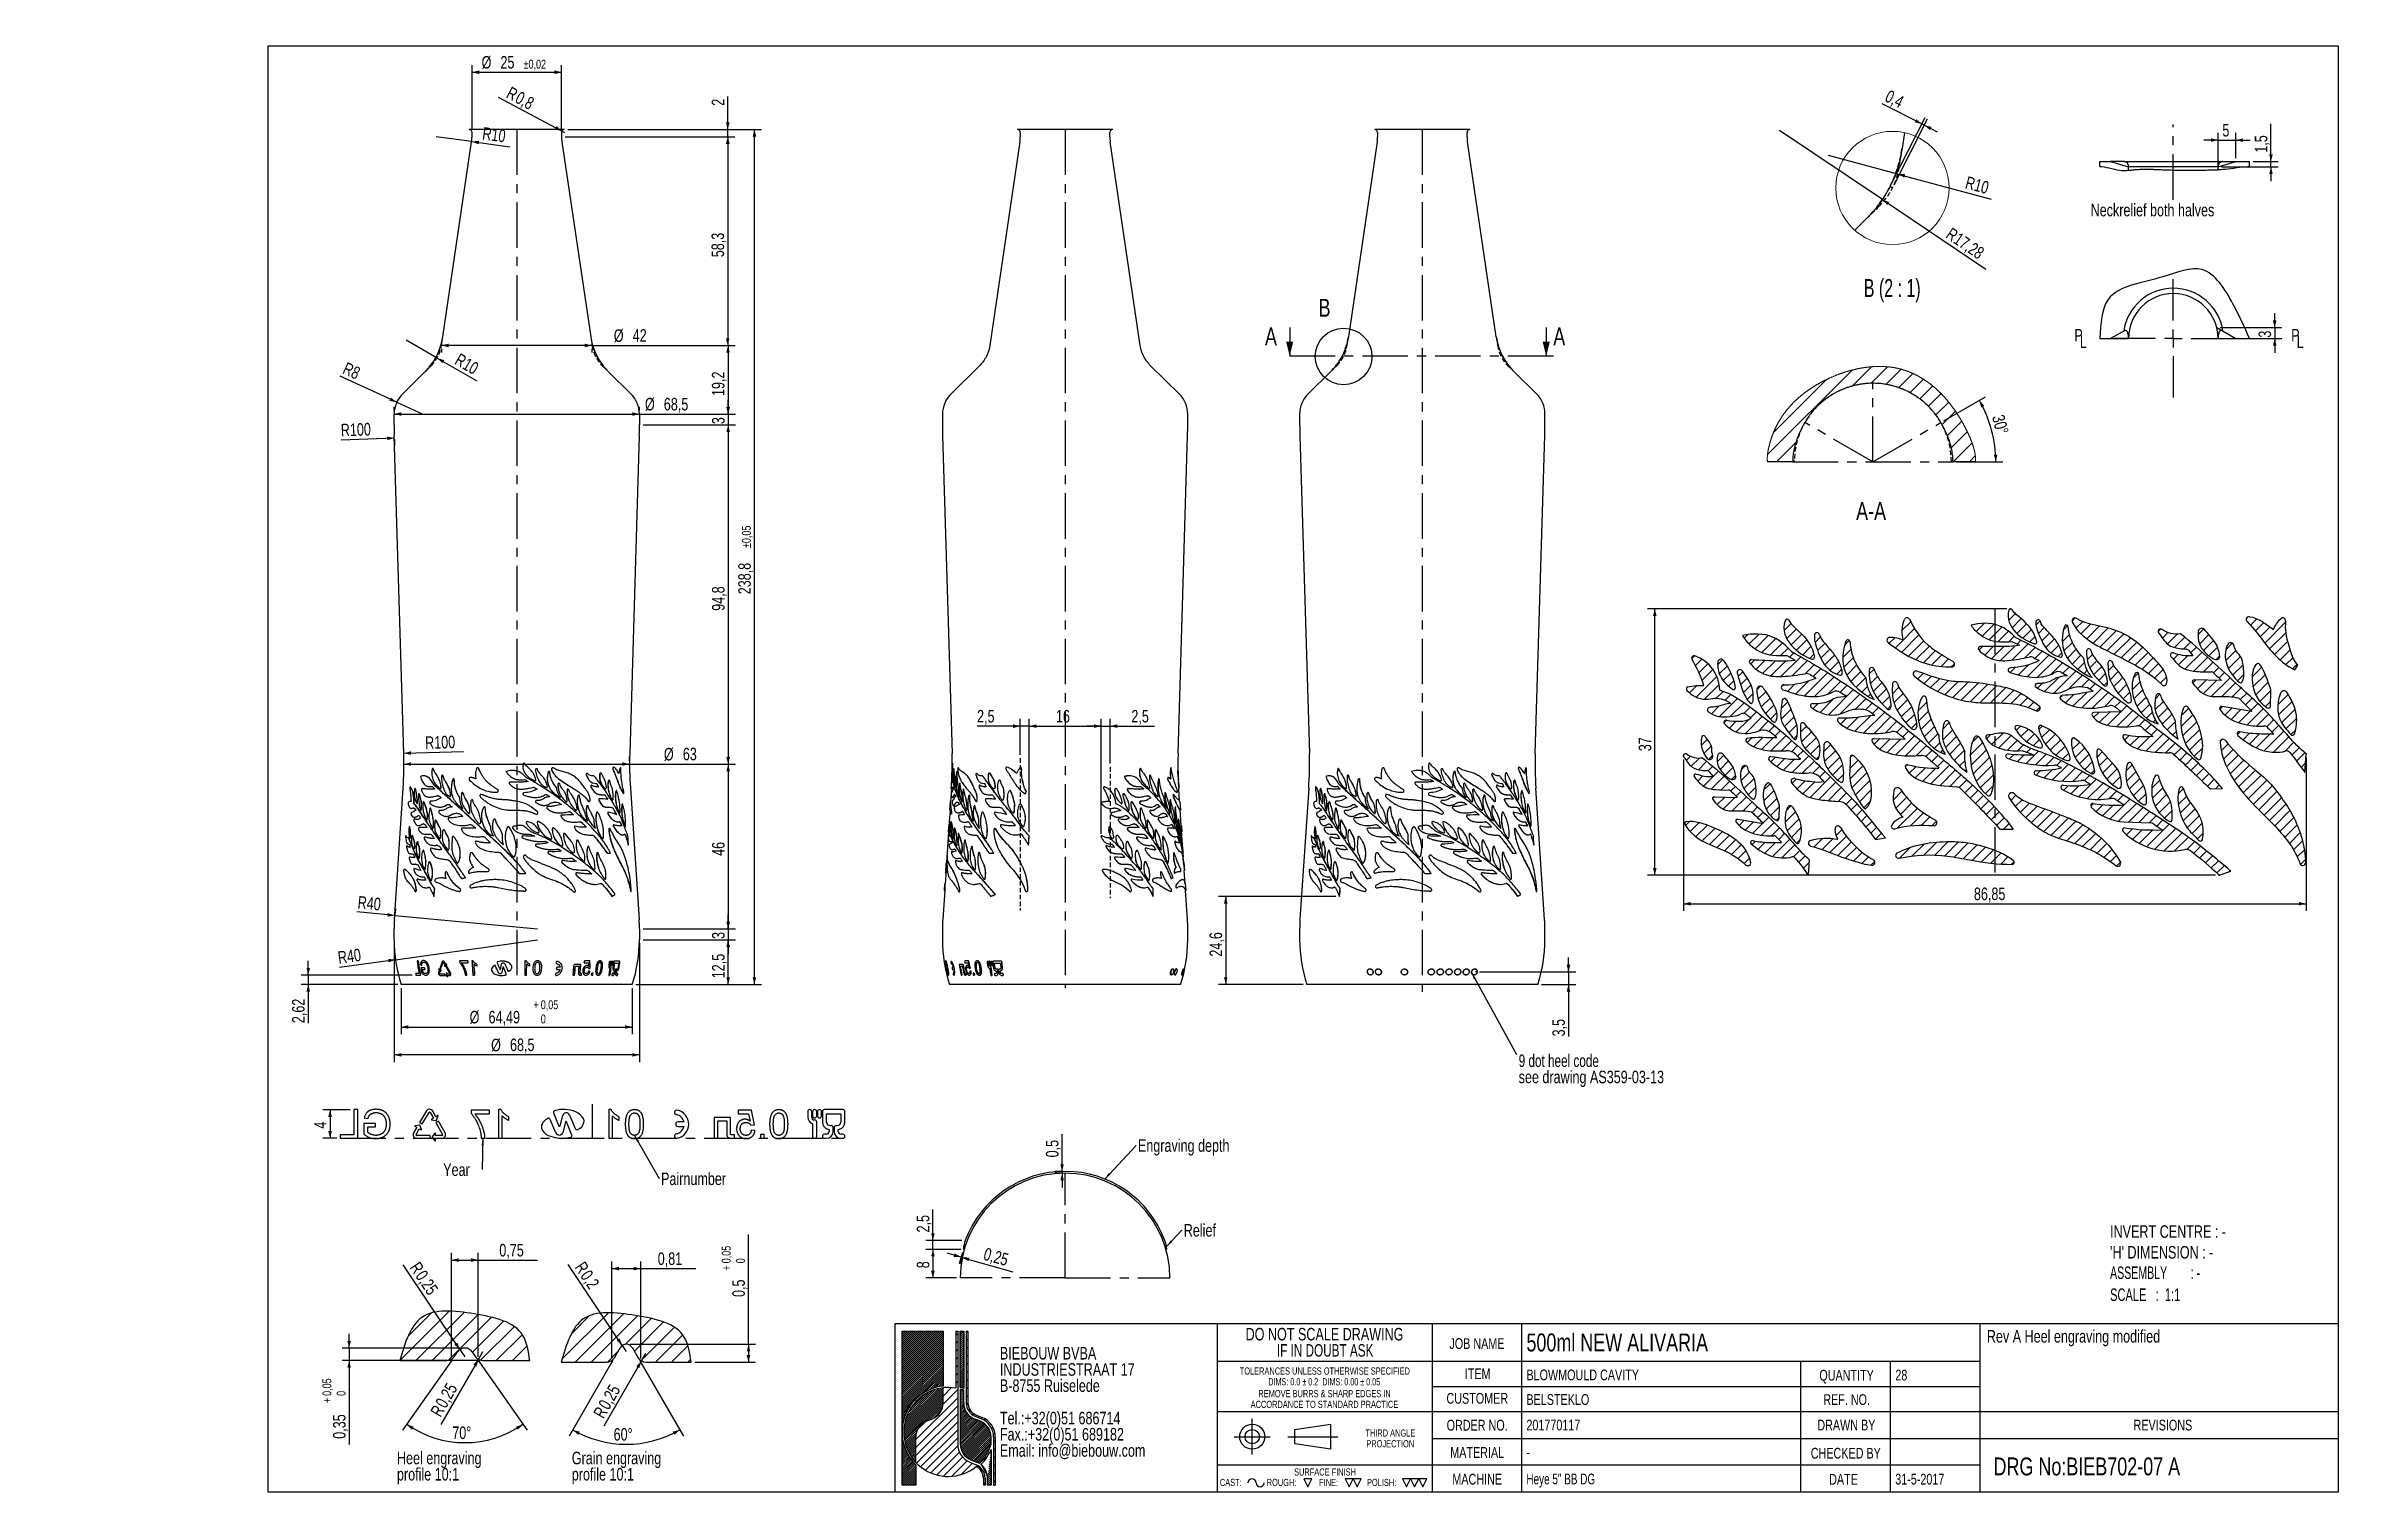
# Model space of a CAD drawing. Header units: millimetres. Extents: x -54 to 586, y 8 to 412.
import ezdxf

# ---------------------------------------------------------------- set-up
doc = ezdxf.new("R2010")
doc.units = ezdxf.units.MM
doc.header["$PDSIZE"] = -1
doc.linetypes.add('CENTERX2', pattern=[20.32, 12.7, -2.54, 2.54, -2.54])
doc.linetypes.add('HIDDEN', pattern=[1.905, 1.27, -0.635])
for name, color, linetype in [('CENTERLINE', 4, 'CENTERX2'), ('DETAIL', 3, 'Continuous'), ('DIMENSIONS', 2, 'Continuous'), ('HATCH', 3, 'Continuous'), ('HIDDEN', 3, 'HIDDEN'), ('TEXT', 2, 'Continuous')]:
    doc.layers.add(name, color=color, linetype=linetype)
doc.layers.add('OUTLINE', color=7, linetype='Continuous', lineweight=25)
doc.styles.add('SLDTEXTSTYLE0', font='TXT', dxfattribs={"width": 0.75})
doc.styles.add('SLDTEXTSTYLE1', font='TXT', dxfattribs={"width": 0.691176})
doc.styles.add('SLDTEXTSTYLE2', font='TXT', dxfattribs={"width": 0.7})
doc.styles.add('SLDTEXTSTYLE3', font='TXT', dxfattribs={"width": 0.692308})
doc.styles.add('SLDTEXTSTYLE4', font='TXT', dxfattribs={"width": 0.631579})
doc.styles.add('SLDTEXTSTYLE5', font='TXT', dxfattribs={"width": 0.660714})
doc.styles.add('SLDTEXTSTYLE6', font='TXT', dxfattribs={"width": 0.666667})
doc.dimstyles.new('SLDDIMSTYLE0', dxfattribs={"dimtxt": 3.5, "dimasz": 2, "dimexe": 0, "dimexo": 0.0625, "dimgap": 0.875, "dimtad": 1, "dimrnd": 1e-09, "dimzin": 12, "dimdsep": 46, "dimtxsty": 'SLDTEXTSTYLE0', "dimsah": 1, "dimcen": 0.09, "dimadec": 0, "dimazin": 3, "dimtfac": 1, "dimtofl": 0, "dimtmove": 0, "dimatfit": 3, "dimfxl": 0, "dimfrac": 2, "dimtolj": 1, "dimtzin": 12, "dimarcsym": 0})
doc.dimstyles.new('SLDDIMSTYLE1', dxfattribs={"dimtxt": 3.5, "dimasz": 2, "dimexe": 0, "dimexo": 0.0625, "dimgap": 0.875, "dimtad": 1, "dimrnd": 1e-09, "dimzin": 12, "dimdsep": 46, "dimtxsty": 'SLDTEXTSTYLE0', "dimsah": 1, "dimcen": 0, "dimadec": 0, "dimazin": 3, "dimtfac": 1, "dimtofl": 0, "dimtmove": 0, "dimatfit": 3, "dimfxl": 0, "dimfrac": 2, "dimtolj": 1, "dimtzin": 12, "dimarcsym": 0})
doc.dimstyles.new('SLDDIMSTYLE10', dxfattribs={"dimtxt": 3.5, "dimasz": 2, "dimexe": 0, "dimexo": 0.0625, "dimgap": 0.875, "dimtad": 1, "dimdec": 1, "dimrnd": 1e-09, "dimzin": 12, "dimdsep": 46, "dimtxsty": 'SLDTEXTSTYLE0', "dimsah": 1, "dimcen": 0.09, "dimadec": 0, "dimazin": 3, "dimtfac": 1, "dimtmove": 0, "dimatfit": 0, "dimfxl": 0, "dimfrac": 2, "dimtolj": 1, "dimtzin": 12, "dimarcsym": 0})
doc.dimstyles.new('SLDDIMSTYLE11', dxfattribs={"dimtxt": 0.18, "dimasz": 2, "dimexe": 0, "dimexo": 0.0625, "dimgap": 0, "dimtad": 0, "dimtih": 1, "dimtoh": 1, "dimdec": 0, "dimrnd": 1e-09, "dimzin": 0, "dimdsep": 46, "dimtxsty": 'Standard', "dimsah": 1, "dimcen": 0.09, "dimadec": 0, "dimazin": 0, "dimtfac": 2, "dimtdec": 0, "dimtofl": 0, "dimtmove": 0, "dimatfit": 3, "dimfxl": 0, "dimfrac": 2, "dimtolj": 1, "dimtzin": 0, "dimarcsym": 0})
doc.dimstyles.new('SLDDIMSTYLE12', dxfattribs={"dimtxt": 3.5, "dimasz": 2, "dimexe": 0, "dimexo": 0.0625, "dimgap": 0.875, "dimtad": 1, "dimlfac": 0.1, "dimrnd": 1e-09, "dimdsep": 46, "dimtxsty": 'SLDTEXTSTYLE0', "dimsah": 1, "dimcen": 0.09, "dimadec": 0, "dimazin": 2, "dimtfac": 1, "dimtofl": 0, "dimtmove": 0, "dimatfit": 3, "dimfxl": 0, "dimfrac": 2, "dimtolj": 1, "dimtzin": 12, "dimarcsym": 0})
doc.dimstyles.new('SLDDIMSTYLE13', dxfattribs={"dimtxt": 3.5, "dimasz": 2, "dimexe": 0, "dimexo": 0.0625, "dimgap": 0.875, "dimtad": 1, "dimlfac": 0.1, "dimrnd": 1e-09, "dimdsep": 46, "dimtxsty": 'SLDTEXTSTYLE0', "dimsah": 1, "dimcen": 0.09, "dimadec": 0, "dimazin": 2, "dimtol": 1, "dimtp": 0.05, "dimtfac": 1, "dimtmove": 0, "dimatfit": 0, "dimfxl": 0, "dimfrac": 2, "dimtolj": 1, "dimarcsym": 0})
doc.dimstyles.new('SLDDIMSTYLE14', dxfattribs={"dimtxt": 3.5, "dimasz": 2, "dimexe": 0, "dimexo": 0.0625, "dimgap": 0.875, "dimtad": 1, "dimdec": 4, "dimlfac": 0.1, "dimzin": 12, "dimdsep": 46, "dimtxsty": 'SLDTEXTSTYLE0', "dimsah": 1, "dimcen": 0.09, "dimazin": 3, "dimtfac": 1, "dimtofl": 0, "dimtmove": 0, "dimatfit": 3, "dimfxl": 0, "dimfrac": 2, "dimtolj": 1, "dimtzin": 12, "dimarcsym": 0})
doc.dimstyles.new('SLDDIMSTYLE15', dxfattribs={"dimtxt": 3.5, "dimasz": 2, "dimexe": 0, "dimexo": 0.0625, "dimgap": 0.875, "dimtad": 1, "dimlfac": 0.1, "dimrnd": 1e-09, "dimdsep": 46, "dimtxsty": 'SLDTEXTSTYLE0', "dimsah": 1, "dimcen": 0, "dimadec": 0, "dimazin": 2, "dimtfac": 1, "dimtofl": 0, "dimtmove": 0, "dimatfit": 3, "dimfxl": 0, "dimfrac": 2, "dimtolj": 1, "dimtzin": 12, "dimarcsym": 0})
doc.dimstyles.new('SLDDIMSTYLE16', dxfattribs={"dimtxt": 3.5, "dimasz": 2, "dimexe": 0, "dimexo": 0.0625, "dimgap": 0.875, "dimtad": 1, "dimlfac": 0.1, "dimrnd": 1e-09, "dimdsep": 46, "dimtxsty": 'SLDTEXTSTYLE0', "dimsah": 1, "dimcen": 0.09, "dimadec": 0, "dimazin": 2, "dimtol": 1, "dimtp": 0.05, "dimtfac": 1, "dimtofl": 0, "dimtmove": 0, "dimatfit": 3, "dimfxl": 0, "dimfrac": 2, "dimtolj": 1, "dimarcsym": 0})
doc.dimstyles.new('SLDDIMSTYLE17', dxfattribs={"dimtxt": 3.5, "dimasz": 2, "dimexe": 0, "dimexo": 0.0625, "dimgap": 0.875, "dimtad": 1, "dimdec": 4, "dimzin": 12, "dimdsep": 46, "dimtxsty": 'SLDTEXTSTYLE0', "dimsah": 1, "dimcen": 0.09, "dimazin": 3, "dimtfac": 1, "dimtofl": 0, "dimtmove": 0, "dimatfit": 3, "dimfxl": 0, "dimfrac": 2, "dimtolj": 1, "dimtzin": 12, "dimarcsym": 0})
doc.dimstyles.new('SLDDIMSTYLE18', dxfattribs={"dimtxt": 3.5, "dimasz": 2, "dimexe": 0, "dimexo": 0.0625, "dimgap": 0.875, "dimtad": 1, "dimlfac": 0.5, "dimrnd": 1e-09, "dimdsep": 46, "dimtxsty": 'SLDTEXTSTYLE0', "dimsah": 1, "dimcen": 0.09, "dimadec": 0, "dimazin": 2, "dimtfac": 1, "dimtmove": 0, "dimatfit": 0, "dimfxl": 0, "dimfrac": 2, "dimtolj": 1, "dimtzin": 12, "dimarcsym": 0})
doc.dimstyles.new('SLDDIMSTYLE19', dxfattribs={"dimtxt": 3.5, "dimasz": 2, "dimexe": 0, "dimexo": 0.0625, "dimgap": 0.875, "dimtad": 1, "dimlfac": 0.5, "dimrnd": 1e-09, "dimzin": 12, "dimdsep": 46, "dimtxsty": 'SLDTEXTSTYLE0', "dimsah": 1, "dimcen": 0, "dimadec": 0, "dimazin": 3, "dimtfac": 1, "dimtofl": 0, "dimtmove": 0, "dimatfit": 3, "dimfxl": 0, "dimfrac": 2, "dimtolj": 1, "dimtzin": 12, "dimarcsym": 0})
doc.dimstyles.new('SLDDIMSTYLE2', dxfattribs={"dimtxt": 3.5, "dimasz": 2, "dimexe": 0, "dimexo": 0.0625, "dimgap": 0.875, "dimtad": 1, "dimrnd": 1e-09, "dimzin": 12, "dimdsep": 46, "dimtxsty": 'SLDTEXTSTYLE0', "dimsah": 1, "dimcen": 0.09, "dimadec": 0, "dimazin": 3, "dimtol": 1, "dimtp": 0.02, "dimtm": 0.02, "dimtfac": 1, "dimtofl": 0, "dimtmove": 0, "dimatfit": 3, "dimfxl": 0, "dimfrac": 2, "dimtolj": 1, "dimarcsym": 0})
doc.dimstyles.new('SLDDIMSTYLE20', dxfattribs={"dimtxt": 3.5, "dimasz": 2, "dimexe": 0, "dimexo": 0.0625, "dimgap": 0.875, "dimtad": 1, "dimrnd": 1e-09, "dimdsep": 46, "dimtxsty": 'SLDTEXTSTYLE0', "dimsah": 1, "dimcen": 0.09, "dimadec": 0, "dimazin": 2, "dimtfac": 1, "dimtmove": 0, "dimatfit": 0, "dimfxl": 0, "dimfrac": 2, "dimtolj": 1, "dimtzin": 12, "dimarcsym": 0})
doc.dimstyles.new('SLDDIMSTYLE21', dxfattribs={"dimtxt": 3.5, "dimasz": 2, "dimexe": 0, "dimexo": 0.0625, "dimgap": 0.875, "dimtad": 1, "dimlfac": 0.5, "dimrnd": 1e-09, "dimzin": 12, "dimdsep": 46, "dimtxsty": 'SLDTEXTSTYLE0', "dimsah": 1, "dimcen": 0.09, "dimadec": 0, "dimazin": 3, "dimtfac": 1, "dimtofl": 0, "dimtmove": 0, "dimatfit": 3, "dimfxl": 0, "dimfrac": 2, "dimtolj": 1, "dimtzin": 12, "dimarcsym": 0})
doc.dimstyles.new('SLDDIMSTYLE22', dxfattribs={"dimtxt": 3.5, "dimasz": 2, "dimexe": 0, "dimexo": 0.0625, "dimgap": 0.875, "dimtad": 1, "dimdec": 0, "dimlfac": 0.5, "dimrnd": 1e-09, "dimzin": 12, "dimdsep": 46, "dimtxsty": 'SLDTEXTSTYLE0', "dimsah": 1, "dimcen": 0.09, "dimadec": 0, "dimazin": 3, "dimtfac": 1, "dimtdec": 0, "dimtofl": 0, "dimtmove": 0, "dimatfit": 3, "dimfxl": 0, "dimfrac": 2, "dimtolj": 1, "dimtzin": 12, "dimarcsym": 0})
doc.dimstyles.new('SLDDIMSTYLE3', dxfattribs={"dimtxt": 3.5, "dimasz": 2, "dimexe": 0, "dimexo": 0.0625, "dimgap": 0.875, "dimtad": 1, "dimrnd": 1e-09, "dimdsep": 46, "dimtxsty": 'SLDTEXTSTYLE0', "dimsah": 1, "dimcen": 0, "dimadec": 0, "dimazin": 2, "dimtfac": 1, "dimtofl": 0, "dimtmove": 0, "dimatfit": 3, "dimfxl": 0, "dimfrac": 2, "dimtolj": 1, "dimtzin": 12, "dimarcsym": 0})
doc.dimstyles.new('SLDDIMSTYLE4', dxfattribs={"dimtxt": 3.5, "dimasz": 2, "dimexe": 0, "dimexo": 0.0625, "dimgap": 0.875, "dimtad": 1, "dimrnd": 1e-09, "dimzin": 12, "dimdsep": 46, "dimtxsty": 'SLDTEXTSTYLE0', "dimsah": 1, "dimcen": 0.09, "dimadec": 0, "dimazin": 3, "dimtol": 1, "dimtp": 0.05, "dimtm": 0.05, "dimtfac": 1, "dimtofl": 0, "dimtmove": 0, "dimatfit": 3, "dimfxl": 0, "dimfrac": 2, "dimtolj": 1, "dimarcsym": 0})
doc.dimstyles.new('SLDDIMSTYLE5', dxfattribs={"dimtxt": 3.5, "dimasz": 2, "dimexe": 0, "dimexo": 0.0625, "dimgap": 0.875, "dimtad": 1, "dimrnd": 1e-09, "dimzin": 12, "dimdsep": 46, "dimtxsty": 'SLDTEXTSTYLE0', "dimsah": 1, "dimcen": 0.09, "dimadec": 0, "dimazin": 3, "dimtol": 1, "dimtp": 0.05, "dimtfac": 1, "dimtofl": 0, "dimtmove": 0, "dimatfit": 3, "dimfxl": 0, "dimfrac": 2, "dimtolj": 1, "dimarcsym": 0})
doc.dimstyles.new('SLDDIMSTYLE6', dxfattribs={"dimtxt": 3.5, "dimasz": 2, "dimexe": 0, "dimexo": 0.0625, "dimgap": 0.875, "dimtad": 1, "dimrnd": 1e-09, "dimzin": 12, "dimdsep": 46, "dimtxsty": 'SLDTEXTSTYLE0', "dimsah": 1, "dimcen": 0.09, "dimadec": 0, "dimazin": 3, "dimtfac": 1, "dimtmove": 0, "dimatfit": 0, "dimfxl": 0, "dimfrac": 2, "dimtolj": 1, "dimtzin": 12, "dimarcsym": 0})
doc.dimstyles.new('SLDDIMSTYLE7', dxfattribs={"dimtxt": 3.5, "dimasz": 2, "dimexe": 0, "dimexo": 0.0625, "dimgap": 0.875, "dimtad": 1, "dimrnd": 1e-09, "dimzin": 12, "dimdsep": 46, "dimtxsty": 'SLDTEXTSTYLE0', "dimsah": 1, "dimcen": 0, "dimadec": 0, "dimazin": 3, "dimtfac": 1, "dimtofl": 0, "dimtmove": 0, "dimatfit": 3, "dimfxl": 0, "dimfrac": 2, "dimtolj": 1, "dimtzin": 12, "dimarcsym": 0})
doc.dimstyles.new('SLDDIMSTYLE9', dxfattribs={"dimtxt": 3.5, "dimasz": 2, "dimexe": 0, "dimexo": 0.0625, "dimgap": 0.875, "dimtad": 1, "dimrnd": 1e-09, "dimzin": 12, "dimdsep": 46, "dimtxsty": 'SLDTEXTSTYLE0', "dimsah": 1, "dimcen": 0, "dimadec": 0, "dimazin": 3, "dimtfac": 1, "dimtofl": 0, "dimtmove": 0, "dimatfit": 3, "dimfxl": 0, "dimfrac": 2, "dimtolj": 1, "dimtzin": 12, "dimarcsym": 0})

msp = doc.modelspace()

# ---------------------------------------------------------------- texts
at = {"layer": 'CENTERLINE', "char_height": 5, "attachment_point": 1, "style": 'SLDTEXTSTYLE0'}
for insert in [(286.33011, 333.33494), (366.83962, 333.33494)]:
    msp.add_mtext('A', dxfattribs=dict(at, insert=insert))
at = {"layer": 'DETAIL', "insert": (301.30048, 341.32651), "char_height": 5, "attachment_point": 1, "style": 'SLDTEXTSTYLE0'}
msp.add_mtext('B', dxfattribs=at)
at = {"layer": 'TEXT'}
for s, insert, char_height, attachment_point, style in [('Neckrelief both halves', (516.88201, 367.8703), 3.5, 1, 'SLDTEXTSTYLE0'), ('B (2 : 1)', (461.48238, 346.85463), 5, 2, 'SLDTEXTSTYLE6'), ('A-A', (455.58452, 284.56331), 5, 2, 'SLDTEXTSTYLE0'), ("'H' DIMENSION : -", (522.31517, 76.76242), 3.5, 1, 'SLDTEXTSTYLE0'), ('INVERT CENTRE : -', (522.31517, 82.54645), 3.5, 1, 'SLDTEXTSTYLE0'), ('ASSEMBLY        : -', (522.31517, 71.04405), 3.5, 1, 'SLDTEXTSTYLE4'), ('SCALE   :  1:1', (522.31517, 64.89715), 3.5, 1, 'SLDTEXTSTYLE5'), ('500ml NEW ALIVARIA', (359.33565, 52.31634), 5, 1, 'SLDTEXTSTYLE0'), ('Rev A Heel engraving modified', (487.9066, 53.28666), 3.5, 1, 'SLDTEXTSTYLE0'), ('JOB NAME', (345.51943, 51.01097), 3, 2, 'SLDTEXTSTYLE0'), ('ITEM', (345.71839, 42.58459), 3, 2, 'SLDTEXTSTYLE0'), ('BLOWMOULD CAVITY', (359.33565, 42.25126), 3, 1, 'SLDTEXTSTYLE0'), ('QUANTITY', (448.73922, 42.16498), 3, 2, 'SLDTEXTSTYLE0'), ('28', (462.35518, 42.21082), 3, 1, 'SLDTEXTSTYLE0'), ('CUSTOMER', (345.61526, 35.70858), 3, 2, 'SLDTEXTSTYLE0'), ('BELSTEKLO', (359.33565, 35.37524), 3, 1, 'SLDTEXTSTYLE0'), ('REF. NO.', (448.75477, 35.3534), 3, 2, 'SLDTEXTSTYLE0'), ('ORDER NO.', (345.58401, 28.20789), 3, 2, 'SLDTEXTSTYLE0'), ('201770117', (359.32857, 28.25372), 3, 1, 'SLDTEXTSTYLE0'), ('DRAWN BY', (448.67352, 28.24386), 3, 2, 'SLDTEXTSTYLE0'), ('REVISIONS', (537.06395, 28.24386), 3, 2, 'SLDTEXTSTYLE0'), ('MATERIAL', (345.59131, 20.58667), 3, 2, 'SLDTEXTSTYLE0'), ('CHECKED BY', (448.51608, 20.38182), 3, 2, 'SLDTEXTSTYLE0'), ('SURFACE FINISH', (303.10103, 14.63617), 2, 2, 'SLDTEXTSTYLE0'), ('MACHINE', (345.58922, 13.13696), 3, 2, 'SLDTEXTSTYLE0'), ('-', (359.32857, 20.64458), 3, 1, 'SLDTEXTSTYLE0'), ('Heye 5" BB DG', (359.32857, 13.18279), 3, 1, 'SLDTEXTSTYLE3'), ('DATE', (447.86978, 13.08877), 3, 2, 'SLDTEXTSTYLE0'), ('31-5-2017', (462.31932, 13.1346), 3, 1, 'SLDTEXTSTYLE0'), ('DRG No:BIEB702-07 A', (489.76042, 17.68852), 5, 1, 'SLDTEXTSTYLE0'), ('CAST:', (273.74145, 11.71938), 2, 1, 'SLDTEXTSTYLE0'), ('ROUGH:', (286.81775, 11.71938), 2, 1, 'SLDTEXTSTYLE0'), ('FINE:', (301.4722, 11.71938), 2, 1, 'SLDTEXTSTYLE0'), ('POLISH:', (314.82446, 11.71938), 2, 1, 'SLDTEXTSTYLE0')]:
    msp.add_mtext(s, dxfattribs=dict(at, insert=insert, char_height=char_height, attachment_point=attachment_point, style=style))

# ---------------------------------------------------------------- blocks, each defined once
blk = doc.blocks.new('SW_NOTE_0')
at = {"layer": 'TEXT', "color": 0, "char_height": 3.5, "attachment_point": 1, "style": 'SLDTEXTSTYLE0'}
for s, insert in [('profile 10:1', (0, -0.03)), ('Heel engraving', (0, 4.5))]:
    blk.add_mtext(s, dxfattribs=dict(at, insert=insert))
blk = doc.blocks.new('SW_NOTE_1')
at = {"layer": 'TEXT', "color": 0, "char_height": 3.5, "attachment_point": 1, "style": 'SLDTEXTSTYLE0'}
for s, insert in [('Grain engraving', (0, 4.5)), ('profile 10:1', (0, -0.03))]:
    blk.add_mtext(s, dxfattribs=dict(at, insert=insert))
blk = doc.blocks.new('SW_NOTE_2')
at = {"layer": 'TEXT', "color": 0, "char_height": 3.5, "attachment_point": 1, "style": 'SLDTEXTSTYLE0'}
for s, insert in [('BIEBOUW BVBA', (0, 4.5)), ('INDUSTRIESTRAAT 17', (0, -0.03)), ('B-8755 Ruiselede', (0, -4.55)), ('Tel.:+32(0)51 686714', (0, -13.61)), ('Fax.:+32(0)51 689182', (0, -18.13)), ('Email: info@biebouw.com', (0, -22.66))]:
    blk.add_mtext(s, dxfattribs=dict(at, insert=insert))
blk = doc.blocks.new('SW_NOTE_3')
at = {"layer": 'TEXT', "color": 0, "char_height": 2, "attachment_point": 2, "style": 'SLDTEXTSTYLE0'}
for s, insert in [('THIRD ANGLE', (8.34, 2.57)), ('PROJECTION', (8.33, -0.43))]:
    blk.add_mtext(s, dxfattribs=dict(at, insert=insert))
blk = doc.blocks.new('SW_NOTE_4')
at = {"layer": 'TEXT', "color": 0, "char_height": 2, "attachment_point": 2, "style": 'SLDTEXTSTYLE0'}
for s, insert in [('REMOVE BURRS & SHARP EDGES IN', (21.78, 2.57)), ('ACCORDANCE TO STANDARD PRACTICE', (21.75, -0.43))]:
    blk.add_mtext(s, dxfattribs=dict(at, insert=insert))
blk = doc.blocks.new('SW_NOTE_5')
at = {"layer": 'TEXT', "color": 0, "char_height": 2, "attachment_point": 2}
for s, insert, style in [('TOLERANCES UNLESS OTHERWISE SPECIFIED', (27.09, 2.57), 'SLDTEXTSTYLE0'), ('DIMS: 0.0 ± 0.2  DIMS: 0.00 ± 0.05', (26.93, -0.43), 'SLDTEXTSTYLE1')]:
    blk.add_mtext(s, dxfattribs=dict(at, insert=insert, style=style))
blk = doc.blocks.new('SW_NOTE_6')
at = {"layer": 'TEXT', "color": 0, "char_height": 3.5, "attachment_point": 2}
for s, insert, style in [('DO NOT SCALE DRAWING', (28.71, 4.5), 'SLDTEXTSTYLE0'), ('IF IN DOUBT ASK', (28.89, -0.03), 'SLDTEXTSTYLE2')]:
    blk.add_mtext(s, dxfattribs=dict(at, insert=insert, style=style))
blk = doc.blocks.new('_D')
at = {"layer": 'DIMENSIONS'}
for p, q in [((90.91, 386.62), (138.3, 386.62)), ((136.3, 386.62), (136.3, 328.32)), ((99.41, 328.32), (138.3, 328.32))]:
    blk.add_line(p, q, dxfattribs=at)
for points in [[(136.3, 386.62), (135.8, 384.62), (136.8, 384.62)], [(136.3, 328.32), (136.8, 330.32), (135.8, 330.32)]]:
    blk.add_solid(points, dxfattribs=at)
at = {"layer": 'DIMENSIONS', "insert": (131.79, 352.95), "char_height": 3.5, "attachment_point": 1, "rotation": 90, "style": 'SLDTEXTSTYLE0'}
blk.add_mtext('58,3', dxfattribs=at)
blk = doc.blocks.new('_D_1')
at = {"layer": 'DIMENSIONS'}
for p, q in [((99.41, 328.32), (138.4, 328.32)), ((136.4, 328.32), (136.4, 309.12)), ((112.66, 309.12), (138.4, 309.12))]:
    blk.add_line(p, q, dxfattribs=at)
for points in [[(136.4, 328.32), (135.9, 326.32), (136.9, 326.32)], [(136.4, 309.12), (136.9, 311.12), (135.9, 311.12)]]:
    blk.add_solid(points, dxfattribs=at)
at = {"layer": 'DIMENSIONS', "insert": (131.89, 314.19), "char_height": 3.5, "attachment_point": 1, "rotation": 90, "style": 'SLDTEXTSTYLE0'}
blk.add_mtext('19,2', dxfattribs=at)
blk = doc.blocks.new('_D_2')
at = {"layer": 'DIMENSIONS'}
for p, q in [((98.41, 328.3), (56.41, 328.3)), ((56.41, 327.32), (56.41, 326.3)), ((98.41, 328.3), (114.95, 328.3)), ((98.41, 327.32), (98.41, 326.3))]:
    blk.add_line(p, q, dxfattribs=at)
for points in [[(56.41, 328.3), (58.41, 327.8), (58.41, 328.8)], [(98.41, 328.3), (96.41, 328.8), (96.41, 327.8)]]:
    blk.add_solid(points, dxfattribs=at)
at = {"layer": 'DIMENSIONS', "char_height": 3.5, "attachment_point": 1, "style": 'SLDTEXTSTYLE0'}
for s, insert in [('%%c', (104.5, 332.81)), ('42', (109.78, 332.86))]:
    blk.add_mtext(s, dxfattribs=dict(at, insert=insert))
blk = doc.blocks.new('_D_3')
at = {"layer": 'DIMENSIONS'}
for q in [(46.52, 329.78), (66.22, 318.4)]:
    blk.add_line((55.18, 324.78), q, dxfattribs=at)
blk.add_solid([(55.18, 324.78), (56.66, 323.35), (57.16, 324.21)], dxfattribs=at)
at = {"layer": 'DIMENSIONS', "insert": (61.53, 326.29), "char_height": 3.5, "attachment_point": 1, "rotation": 330, "style": 'SLDTEXTSTYLE0'}
blk.add_mtext('R10', dxfattribs=at)
blk = doc.blocks.new('_D_4')
at = {"layer": 'DIMENSIONS'}
for p, q in [((64.91, 388.82), (64.91, 406.62)), ((64.91, 404.62), (89.91, 404.62)), ((89.91, 388.82), (89.91, 406.62))]:
    blk.add_line(p, q, dxfattribs=at)
for points in [[(64.91, 404.62), (66.91, 404.12), (66.91, 405.12)], [(89.91, 404.62), (87.91, 405.12), (87.91, 404.12)]]:
    blk.add_solid(points, dxfattribs=at)
at = {"layer": 'DIMENSIONS', "attachment_point": 1, "style": 'SLDTEXTSTYLE0'}
for s, insert, char_height in [('%%c', (67.58, 409.14), 3.5), ('25', (72.85, 409.14), 3.5), ('±0,02', (79.32, 408.13), 2.5)]:
    blk.add_mtext(s, dxfattribs=dict(at, insert=insert, char_height=char_height))
blk = doc.blocks.new('_D_5')
at = {"layer": 'DIMENSIONS'}
for q in [(72.33, 397.56), (90.71, 387.82)]:
    blk.add_line((90, 388.2), q, dxfattribs=at)
blk.add_solid([(90, 388.2), (88.47, 389.58), (88, 388.69)], dxfattribs=at)
at = {"layer": 'DIMENSIONS', "char_height": 3.5, "attachment_point": 1, "rotation": 332.08689, "style": 'SLDTEXTSTYLE0'}
for s, insert in [('R', (75.82, 400.76)), ('0,8', (78.32, 399.44))]:
    blk.add_mtext(s, dxfattribs=dict(at, insert=insert))
blk = doc.blocks.new('_D_6')
at = {"layer": 'DIMENSIONS'}
for p, q in [((91.71, 388.62), (145.77, 388.62)), ((143.77, 149.82), (143.77, 388.62)), ((110.66, 149.82), (145.77, 149.82))]:
    blk.add_line(p, q, dxfattribs=at)
for points in [[(143.77, 388.62), (143.27, 386.62), (144.27, 386.62)], [(143.77, 149.82), (144.27, 151.82), (143.27, 151.82)]]:
    blk.add_solid(points, dxfattribs=at)
at = {"layer": 'DIMENSIONS', "attachment_point": 1, "rotation": 90, "style": 'SLDTEXTSTYLE0'}
for s, insert, char_height in [('±0,05', (140.27, 271.72), 2.5), ('238,8', (139.26, 258.8), 3.5)]:
    blk.add_mtext(s, dxfattribs=dict(at, insert=insert, char_height=char_height))
blk = doc.blocks.new('_D_7')
at = {"layer": 'DIMENSIONS'}
for p, q in [((45.16, 148.82), (45.16, 135.93)), ((109.66, 148.82), (109.66, 135.93)), ((45.16, 137.93), (109.66, 137.93))]:
    blk.add_line(p, q, dxfattribs=at)
for points in [[(45.16, 137.93), (47.16, 137.43), (47.16, 138.43)], [(109.66, 137.93), (107.66, 138.43), (107.66, 137.43)]]:
    blk.add_solid(points, dxfattribs=at)
at = {"layer": 'DIMENSIONS', "attachment_point": 1, "style": 'SLDTEXTSTYLE0'}
for s, insert, char_height in [('%%c', (64.25, 142.44), 3.5), ('64,49', (69.53, 142.44), 3.5), ('+', (82.08, 145.4), 2.5), ('0,05', (84.11, 145.4), 2.5), ('0', (84.11, 141.43), 2.5)]:
    blk.add_mtext(s, dxfattribs=dict(at, insert=insert, char_height=char_height))
blk = doc.blocks.new('_D_8')
at = {"layer": 'DIMENSIONS'}
for p, q in [((112.66, 309.12), (138.44, 309.12)), ((136.44, 309.12), (136.44, 313.12)), ((136.44, 309.12), (136.44, 306.12)), ((112.66, 306.12), (138.44, 306.12)), ((136.44, 306.12), (136.44, 302.12))]:
    blk.add_line(p, q, dxfattribs=at)
for points in [[(136.44, 309.12), (136.94, 311.12), (135.94, 311.12)], [(136.44, 306.12), (135.94, 304.12), (136.94, 304.12)]]:
    blk.add_solid(points, dxfattribs=at)
at = {"layer": 'DIMENSIONS', "insert": (131.93, 306.33), "char_height": 3.5, "attachment_point": 1, "rotation": 90, "style": 'SLDTEXTSTYLE0'}
blk.add_mtext('3', dxfattribs=at)
blk = doc.blocks.new('_D_9')
at = {"layer": 'DIMENSIONS'}
for p, q in [((43.16, 310.12), (43.16, 311.15)), ((43.16, 309.15), (111.66, 309.15)), ((111.66, 310.12), (111.66, 311.15)), ((111.66, 309.15), (129.11, 309.15))]:
    blk.add_line(p, q, dxfattribs=at)
for points in [[(43.16, 309.15), (45.16, 308.65), (45.16, 309.65)], [(111.66, 309.15), (109.66, 309.65), (109.66, 308.65)]]:
    blk.add_solid(points, dxfattribs=at)
at = {"layer": 'DIMENSIONS', "char_height": 3.5, "attachment_point": 1, "style": 'SLDTEXTSTYLE0'}
for s, insert in [('%%c', (113.2, 313.66)), ('68,5', (118.47, 313.66))]:
    blk.add_mtext(s, dxfattribs=dict(at, insert=insert))
blk = doc.blocks.new('_D_10')
at = {"layer": 'DIMENSIONS'}
for p, q in [((136.44, 165.32), (136.44, 169.32)), ((112.66, 165.32), (138.44, 165.32)), ((112.66, 162.32), (138.44, 162.32)), ((136.44, 165.32), (136.44, 162.32)), ((136.44, 162.32), (136.44, 158.32))]:
    blk.add_line(p, q, dxfattribs=at)
for points in [[(136.44, 165.32), (136.94, 167.32), (135.94, 167.32)], [(136.44, 162.32), (135.94, 160.32), (136.94, 160.32)]]:
    blk.add_solid(points, dxfattribs=at)
at = {"layer": 'DIMENSIONS', "insert": (131.93, 162.53), "char_height": 3.5, "attachment_point": 1, "rotation": 90, "style": 'SLDTEXTSTYLE0'}
blk.add_mtext('3', dxfattribs=at)
blk = doc.blocks.new('_D_11')
at = {"layer": 'DIMENSIONS'}
for q in [(32.76, 170.07), (83.16, 165.32)]:
    blk.add_line((43.34, 169.07), q, dxfattribs=at)
blk.add_arc((83.16, 165.32), 40, 171.75507, 174.763, dxfattribs=at)
blk.add_solid([(43.34, 169.07), (41.39, 169.76), (41.3, 168.76)], dxfattribs=at)
at = {"layer": 'DIMENSIONS', "insert": (33.19, 174.55), "char_height": 3.5, "attachment_point": 1, "rotation": 354.61747, "style": 'SLDTEXTSTYLE0'}
blk.add_mtext('R40', dxfattribs=at)
blk = doc.blocks.new('_D_13')
at = {"layer": 'DIMENSIONS'}
blk.add_line((43.23, 302.43), (28.37, 301.89), dxfattribs=at)
blk.add_arc((143.16, 306.12), 100, 182.28871, 183.25817, dxfattribs=at)
blk.add_solid([(43.23, 302.43), (41.21, 302.86), (41.25, 301.86)], dxfattribs=at)
at = {"layer": 'DIMENSIONS', "insert": (28.21, 306.39), "char_height": 3.5, "attachment_point": 1, "rotation": 2.11241, "style": 'SLDTEXTSTYLE0'}
blk.add_mtext('R100', dxfattribs=at)
blk = doc.blocks.new('_D_14')
at = {"layer": 'DIMENSIONS'}
for p, q in [((43.16, 161.32), (43.16, 128.14)), ((111.66, 161.32), (111.66, 128.14)), ((111.66, 130.14), (43.16, 130.14))]:
    blk.add_line(p, q, dxfattribs=at)
for points in [[(43.16, 130.14), (45.16, 129.64), (45.16, 130.64)], [(111.66, 130.14), (109.66, 130.64), (109.66, 129.64)]]:
    blk.add_solid(points, dxfattribs=at)
at = {"layer": 'DIMENSIONS', "char_height": 3.5, "attachment_point": 1, "style": 'SLDTEXTSTYLE0'}
for s, insert in [('%%c', (70.24, 134.66)), ('68,5', (75.52, 134.71))]:
    blk.add_mtext(s, dxfattribs=dict(at, insert=insert))
blk = doc.blocks.new('_D_15')
at = {"layer": 'DIMENSIONS'}
for p, q in [((136.34, 388.62), (136.34, 397.85)), ((90.91, 386.62), (138.34, 386.62)), ((91.71, 388.62), (138.34, 388.62)), ((136.34, 386.62), (136.34, 388.62)), ((136.34, 386.62), (136.34, 382.62))]:
    blk.add_line(p, q, dxfattribs=at)
for points in [[(136.34, 388.62), (136.84, 390.62), (135.84, 390.62)], [(136.34, 386.62), (135.84, 384.62), (136.84, 384.62)]]:
    blk.add_solid(points, dxfattribs=at)
at = {"layer": 'DIMENSIONS', "insert": (131.83, 395.26), "char_height": 3.5, "attachment_point": 1, "rotation": 90, "style": 'SLDTEXTSTYLE0'}
blk.add_mtext('2', dxfattribs=at)
blk = doc.blocks.new('_D_16')
at = {"layer": 'DIMENSIONS'}
for p, q in [((45.91, 212.32), (45.91, 213.38)), ((45.91, 211.38), (108.91, 211.38)), ((108.91, 212.32), (108.91, 213.38)), ((108.91, 211.38), (128.95, 211.38))]:
    blk.add_line(p, q, dxfattribs=at)
for points in [[(45.91, 211.38), (47.91, 210.88), (47.91, 211.88)], [(108.91, 211.38), (106.91, 211.88), (106.91, 210.88)]]:
    blk.add_solid(points, dxfattribs=at)
at = {"layer": 'DIMENSIONS', "char_height": 3.5, "attachment_point": 1, "style": 'SLDTEXTSTYLE0'}
for s, insert in [('%%c', (118.5, 215.89)), ('63', (123.78, 215.94))]:
    blk.add_mtext(s, dxfattribs=dict(at, insert=insert))
blk = doc.blocks.new('_D_17')
at = {"layer": 'DIMENSIONS'}
blk.add_line((45.86, 214.39), (62.49, 214.9), dxfattribs=at)
blk.add_arc((-54.09, 211.32), 100, 2.28871, 2.90319, dxfattribs=at)
blk.add_solid([(45.86, 214.39), (47.88, 213.95), (47.85, 214.95)], dxfattribs=at)
at = {"layer": 'DIMENSIONS', "insert": (51.76, 219.08), "char_height": 3.5, "attachment_point": 1, "rotation": 1.75743, "style": 'SLDTEXTSTYLE0'}
blk.add_mtext('R100', dxfattribs=at)
blk = doc.blocks.new('_D_18')
at = {"layer": 'DIMENSIONS'}
for q in [(28.1, 319.69), (51.16, 309.12)]:
    blk.add_line((43.89, 312.45), q, dxfattribs=at)
blk.add_solid([(43.89, 312.45), (42.28, 313.74), (41.86, 312.83)], dxfattribs=at)
at = {"layer": 'DIMENSIONS', "insert": (29.97, 323.77), "char_height": 3.5, "attachment_point": 1, "rotation": 335.37561, "style": 'SLDTEXTSTYLE0'}
blk.add_mtext('R8', dxfattribs=at)
blk = doc.blocks.new('_D_19')
at = {"layer": 'DIMENSIONS'}
for q in [(54.91, 386.62), (75.44, 383.83)]:
    blk.add_line((64.82, 385.27), q, dxfattribs=at)
blk.add_solid([(64.82, 385.27), (66.73, 384.51), (66.87, 385.5)], dxfattribs=at)
at = {"layer": 'DIMENSIONS', "insert": (68.11, 389.34), "char_height": 3.5, "attachment_point": 1, "rotation": 352.23825, "style": 'SLDTEXTSTYLE0'}
blk.add_mtext('R10', dxfattribs=at)
blk = doc.blocks.new('_D_20')
at = {"layer": 'DIMENSIONS'}
for p, q in [((112.66, 162.32), (138.44, 162.32)), ((136.44, 149.82), (136.44, 162.32)), ((110.66, 149.82), (138.44, 149.82))]:
    blk.add_line(p, q, dxfattribs=at)
for points in [[(136.44, 162.32), (135.94, 160.32), (136.94, 160.32)], [(136.44, 149.82), (136.94, 151.82), (135.94, 151.82)]]:
    blk.add_solid(points, dxfattribs=at)
at = {"layer": 'DIMENSIONS', "insert": (131.93, 151.54), "char_height": 3.5, "attachment_point": 1, "rotation": 90, "style": 'SLDTEXTSTYLE0'}
blk.add_mtext('12,5', dxfattribs=at)
blk = doc.blocks.new('_D_21')
at = {"layer": 'DIMENSIONS'}
for p, q in [((112.66, 306.12), (138.44, 306.12)), ((136.44, 306.12), (136.44, 211.32)), ((109.91, 211.32), (138.44, 211.32))]:
    blk.add_line(p, q, dxfattribs=at)
for points in [[(136.44, 306.12), (135.94, 304.12), (136.94, 304.12)], [(136.44, 211.32), (136.94, 213.32), (135.94, 213.32)]]:
    blk.add_solid(points, dxfattribs=at)
at = {"layer": 'DIMENSIONS', "insert": (131.93, 254.19), "char_height": 3.5, "attachment_point": 1, "rotation": 90, "style": 'SLDTEXTSTYLE0'}
blk.add_mtext('94,8', dxfattribs=at)
blk = doc.blocks.new('_D_22')
at = {"layer": 'DIMENSIONS'}
for p, q in [((109.91, 211.32), (138.44, 211.32)), ((136.44, 211.32), (136.44, 165.32)), ((112.66, 165.32), (138.44, 165.32))]:
    blk.add_line(p, q, dxfattribs=at)
for points in [[(136.44, 211.32), (135.94, 209.32), (136.94, 209.32)], [(136.44, 165.32), (136.94, 167.32), (135.94, 167.32)]]:
    blk.add_solid(points, dxfattribs=at)
at = {"layer": 'DIMENSIONS', "insert": (131.93, 185.73), "char_height": 3.5, "attachment_point": 1, "rotation": 90, "style": 'SLDTEXTSTYLE0'}
blk.add_mtext('46', dxfattribs=at)
blk = doc.blocks.new('_D_23')
at = {"layer": 'DIMENSIONS'}
for q in [(83.16, 162.32), (27.87, 154.54)]:
    blk.add_line((43.55, 156.74), q, dxfattribs=at)
blk.add_solid([(43.55, 156.74), (41.5, 156.96), (41.64, 155.97)], dxfattribs=at)
at = {"layer": 'DIMENSIONS', "insert": (27.24, 159), "char_height": 3.5, "attachment_point": 1, "rotation": 8.01185, "style": 'SLDTEXTSTYLE0'}
blk.add_mtext('R40', dxfattribs=at)
blk = doc.blocks.new('_D_24')
at = {"layer": 'DIMENSIONS'}
for p, q in [((19.18, 152.44), (19.18, 156.44)), ((48.24, 152.44), (17.18, 152.44)), ((44.16, 149.82), (17.18, 149.82)), ((19.18, 152.44), (19.18, 149.82)), ((19.18, 149.82), (19.18, 139.01))]:
    blk.add_line(p, q, dxfattribs=at)
for points in [[(19.18, 152.44), (19.68, 154.44), (18.68, 154.44)], [(19.18, 149.82), (18.68, 147.82), (19.68, 147.82)]]:
    blk.add_solid(points, dxfattribs=at)
at = {"layer": 'DIMENSIONS', "insert": (14.66, 139.01), "char_height": 3.5, "attachment_point": 1, "rotation": 90, "style": 'SLDTEXTSTYLE0'}
blk.add_mtext('2,62', dxfattribs=at)
blk = doc.blocks.new('_D_25')
at = {"layer": 'DIMENSIONS'}
for p, q in [((567.24, 379.66), (567.24, 390.2)), ((553.47, 378.16), (569.24, 378.16)), ((562.26, 379.66), (569.24, 379.66)), ((567.24, 378.16), (567.24, 379.66)), ((567.24, 378.16), (567.24, 374.16))]:
    blk.add_line(p, q, dxfattribs=at)
for points in [[(567.24, 379.66), (567.74, 381.66), (566.74, 381.66)], [(567.24, 378.16), (566.74, 376.16), (567.74, 376.16)]]:
    blk.add_solid(points, dxfattribs=at)
at = {"layer": 'DIMENSIONS', "insert": (562.73, 382.15), "char_height": 3.5, "attachment_point": 1, "rotation": 90, "style": 'SLDTEXTSTYLE0'}
blk.add_mtext('1,5', dxfattribs=at)
blk = doc.blocks.new('_D_26')
at = {"layer": 'DIMENSIONS'}
for p, q in [((552.47, 385.66), (548.47, 385.66)), ((552.47, 378.42), (552.47, 387.66)), ((552.47, 385.66), (557.47, 385.66)), ((557.47, 380.66), (557.47, 387.66)), ((557.47, 385.66), (561.47, 385.66))]:
    blk.add_line(p, q, dxfattribs=at)
for points in [[(552.47, 385.66), (550.47, 386.16), (550.47, 385.16)], [(557.47, 385.66), (559.47, 385.16), (559.47, 386.16)]]:
    blk.add_solid(points, dxfattribs=at)
at = {"layer": 'DIMENSIONS', "insert": (553.67, 390.17), "char_height": 3.5, "attachment_point": 1, "style": 'SLDTEXTSTYLE0'}
blk.add_mtext('5', dxfattribs=at)
blk = doc.blocks.new('_D_27')
at = {"layer": 'DIMENSIONS'}
for p, q in [((553.1, 333.28), (570.28, 333.28)), ((568.28, 333.28), (568.28, 337.28)), ((568.28, 333.28), (568.28, 330.28)), ((557.47, 330.28), (570.28, 330.28)), ((568.28, 330.28), (568.28, 326.28))]:
    blk.add_line(p, q, dxfattribs=at)
for points in [[(568.28, 333.28), (568.78, 335.28), (567.78, 335.28)], [(568.28, 330.28), (567.78, 328.28), (568.78, 328.28)]]:
    blk.add_solid(points, dxfattribs=at)
at = {"layer": 'DIMENSIONS', "insert": (563.77, 330.49), "char_height": 3.5, "attachment_point": 1, "rotation": 90, "style": 'SLDTEXTSTYLE0'}
blk.add_mtext('3', dxfattribs=at)
blk = doc.blocks.new('SW_SYMBOL_MOD_PL')
at = {"layer": 'TEXT', "color": 0, "char_height": 783, "attachment_point": 5, "style": 'SLDTEXTSTYLE0'}
for s, insert in [('P', (400, 600)), ('L', (700, 200))]:
    blk.add_mtext(s, dxfattribs=dict(at, insert=insert))
blk = doc.blocks.new('SW_CENTERMARKSYMBOL_0')
at = {"layer": 'CENTERLINE', "color": 0}
for p, q in [((0, 5), (0, 16.5)), ((-5, 0), (-16.5, 0)), ((0, 0), (-2.5, 0)), ((0, 0), (0, 2.5)), ((0, 0), (0, -2.5)), ((0, 0), (2.5, 0)), ((5, 0), (16.5, 0)), ((0, -5), (0, -16.5))]:
    blk.add_line(p, q, dxfattribs=at)
blk = doc.blocks.new('_D_28')
at = {"layer": 'DIMENSIONS'}
for p, q in [((371.09, 153.32), (371.09, 157.32)), ((346.27, 153.32), (373.09, 153.32)), ((363.52, 149.82), (373.09, 149.82)), ((371.09, 153.32), (371.09, 149.82)), ((371.09, 149.82), (371.09, 135.3))]:
    blk.add_line(p, q, dxfattribs=at)
for points in [[(371.09, 153.32), (371.59, 155.32), (370.59, 155.32)], [(371.09, 149.82), (370.59, 147.82), (371.59, 147.82)]]:
    blk.add_solid(points, dxfattribs=at)
at = {"layer": 'DIMENSIONS', "insert": (366.58, 135.3), "char_height": 3.5, "attachment_point": 1, "rotation": 90, "style": 'SLDTEXTSTYLE0'}
blk.add_mtext('3,5', dxfattribs=at)
blk = doc.blocks.new('_D_29')
at = {"layer": 'DIMENSIONS'}
for p, q in [((306.16, 174.42), (273.38, 174.42)), ((275.38, 174.42), (275.38, 149.82)), ((297.02, 149.82), (273.38, 149.82))]:
    blk.add_line(p, q, dxfattribs=at)
for points in [[(275.38, 174.42), (274.88, 172.42), (275.88, 172.42)], [(275.38, 149.82), (275.88, 151.82), (274.88, 151.82)]]:
    blk.add_solid(points, dxfattribs=at)
at = {"layer": 'DIMENSIONS', "insert": (270.87, 157.59), "char_height": 3.5, "attachment_point": 1, "rotation": 90, "style": 'SLDTEXTSTYLE0'}
blk.add_mtext('24,6', dxfattribs=at)
blk = doc.blocks.new('SW_NOTE_7')
at = {"layer": 'TEXT', "color": 0, "char_height": 3.5, "attachment_point": 1}
for s, insert, style in [('9 dot heel code', (0.57, 0), 'SLDTEXTSTYLE2'), ('see drawing AS359-03-13', (0.57, -4.53), 'SLDTEXTSTYLE0')]:
    blk.add_mtext(s, dxfattribs=dict(at, insert=insert, style=style))
blk = doc.blocks.new('_D_30')
at = {"layer": 'DIMENSIONS'}
for p, q in [((59.16, 45.76), (59.16, 74.83)), ((59.16, 72.83), (66.67, 72.83)), ((66.67, 45.76), (66.67, 74.83)), ((66.67, 72.83), (83.17, 72.83))]:
    blk.add_line(p, q, dxfattribs=at)
for points in [[(59.16, 72.83), (61.16, 72.33), (61.16, 73.33)], [(66.67, 72.83), (64.67, 73.33), (64.67, 72.33)]]:
    blk.add_solid(points, dxfattribs=at)
at = {"layer": 'DIMENSIONS', "insert": (72.53, 77.34), "char_height": 3.5, "attachment_point": 1, "style": 'SLDTEXTSTYLE0'}
blk.add_mtext('0,75', dxfattribs=at)
blk = doc.blocks.new('_D_31')
at = {"layer": 'DIMENSIONS'}
for p, q in [((30.61, 48.26), (30.61, 52.26)), ((61.91, 48.26), (28.61, 48.26)), ((30.61, 48.26), (30.61, 44.76)), ((66.97, 44.76), (28.61, 44.76)), ((30.61, 44.76), (30.61, 21.32))]:
    blk.add_line(p, q, dxfattribs=at)
for points in [[(30.61, 48.26), (31.11, 50.26), (30.11, 50.26)], [(30.61, 44.76), (30.11, 42.76), (31.11, 42.76)]]:
    blk.add_solid(points, dxfattribs=at)
at = {"layer": 'DIMENSIONS', "attachment_point": 1, "rotation": 90, "style": 'SLDTEXTSTYLE0'}
for s, insert, char_height in [('0,05', (23.14, 34.9), 2.5), ('+', (23.14, 32.88), 2.5), ('0', (27.11, 34.9), 2.5), ('0,35', (26.1, 22.91), 3.5)]:
    blk.add_mtext(s, dxfattribs=dict(at, insert=insert, char_height=char_height))
blk = doc.blocks.new('_D_32')
at = {"layer": 'DIMENSIONS'}
for p, q in [((59.33, 45.01), (45.54, 25.31)), ((66.49, 45.01), (80.28, 25.31))]:
    blk.add_line(p, q, dxfattribs=at)
blk.add_arc((62.91, 50.12), 28.28, 235, 305, dxfattribs=at)
for points in [[(46.69, 26.95), (48.1, 25.44), (48.64, 26.28)], [(79.14, 26.95), (77.19, 26.28), (77.73, 25.44)]]:
    blk.add_solid(points, dxfattribs=at)
at = {"layer": 'DIMENSIONS', "insert": (59.4, 26.35), "char_height": 3.5, "attachment_point": 1, "style": 'SLDTEXTSTYLE0'}
blk.add_mtext('70°', dxfattribs=at)
blk = doc.blocks.new('_D_33')
at = {"layer": 'DIMENSIONS'}
for q in [(45.67, 71.51), (62.91, 45.76)]:
    blk.add_line((61.52, 47.84), q, dxfattribs=at)
blk.add_solid([(61.52, 47.84), (60.82, 49.78), (59.99, 49.22)], dxfattribs=at)
at = {"layer": 'DIMENSIONS', "char_height": 3.5, "attachment_point": 1, "rotation": 303.81287, "style": 'SLDTEXTSTYLE0'}
for s, insert in [('R', (50.28, 72.69)), ('0,25', (51.86, 70.34))]:
    blk.add_mtext(s, dxfattribs=dict(at, insert=insert))
blk = doc.blocks.new('_D_34')
at = {"layer": 'DIMENSIONS'}
for q in [(56.2, 26.87), (67.97, 47.26)]:
    blk.add_line((66.72, 45.09), q, dxfattribs=at)
blk.add_solid([(66.72, 45.09), (65.28, 43.61), (66.15, 43.11)], dxfattribs=at)
at = {"layer": 'DIMENSIONS', "char_height": 3.5, "attachment_point": 1, "rotation": 60, "style": 'SLDTEXTSTYLE0'}
for s, insert in [('0,25', (54.53, 32.93)), ('R', (53.12, 30.48))]:
    blk.add_mtext(s, dxfattribs=dict(at, insert=insert))
blk = doc.blocks.new('_D_35')
at = {"layer": 'DIMENSIONS'}
for p, q in [((103.93, 45.32), (103.93, 72.45)), ((103.93, 70.45), (112.01, 70.45)), ((112.01, 45.32), (112.01, 72.45)), ((112.01, 70.45), (127.41, 70.45))]:
    blk.add_line(p, q, dxfattribs=at)
for points in [[(103.93, 70.45), (105.93, 69.95), (105.93, 70.95)], [(112.01, 70.45), (110.01, 70.95), (110.01, 69.95)]]:
    blk.add_solid(points, dxfattribs=at)
at = {"layer": 'DIMENSIONS', "insert": (116.77, 74.97), "char_height": 3.5, "attachment_point": 1, "style": 'SLDTEXTSTYLE0'}
blk.add_mtext('0,81', dxfattribs=at)
blk = doc.blocks.new('_D_36')
at = {"layer": 'DIMENSIONS'}
for p, q in [((142.11, 49.32), (142.11, 79.98)), ((108.97, 49.32), (144.11, 49.32)), ((142.11, 49.32), (142.11, 44.32)), ((127.11, 44.32), (144.11, 44.32))]:
    blk.add_line(p, q, dxfattribs=at)
for points in [[(142.11, 49.32), (141.61, 47.32), (142.61, 47.32)], [(142.11, 44.32), (142.61, 46.32), (141.61, 46.32)]]:
    blk.add_solid(points, dxfattribs=at)
at = {"layer": 'DIMENSIONS', "attachment_point": 1, "rotation": 90, "style": 'SLDTEXTSTYLE0'}
for s, insert, char_height in [('0,05', (134.64, 71.93), 2.5), ('+', (134.64, 69.91), 2.5), ('0', (138.61, 71.93), 2.5), ('0,5', (137.6, 62.52), 3.5)]:
    blk.add_mtext(s, dxfattribs=dict(at, insert=insert, char_height=char_height))
blk = doc.blocks.new('_D_37')
at = {"layer": 'DIMENSIONS'}
for p, q in [((104.15, 44.7), (92.01, 23.67)), ((111.79, 44.7), (123.93, 23.67))]:
    blk.add_line(p, q, dxfattribs=at)
blk.add_arc((107.97, 51.32), 29.93, 240, 300, dxfattribs=at)
for points in [[(93.01, 25.4), (94.54, 24.02), (95.01, 24.9)], [(122.93, 25.4), (120.93, 24.9), (121.41, 24.02)]]:
    blk.add_solid(points, dxfattribs=at)
at = {"layer": 'DIMENSIONS', "insert": (104.45, 25.9), "char_height": 3.5, "attachment_point": 1, "style": 'SLDTEXTSTYLE0'}
blk.add_mtext('60°', dxfattribs=at)
blk = doc.blocks.new('_D_38')
at = {"layer": 'DIMENSIONS'}
for q in [(91.72, 71.57), (107.97, 47.32)]:
    blk.add_line((106.86, 48.98), q, dxfattribs=at)
blk.add_solid([(106.86, 48.98), (106.16, 50.92), (105.33, 50.36)], dxfattribs=at)
at = {"layer": 'DIMENSIONS', "char_height": 3.5, "attachment_point": 1, "rotation": 303.81287, "style": 'SLDTEXTSTYLE0'}
for s, insert in [('R', (96.34, 72.76)), ('0,2', (97.92, 70.4))]:
    blk.add_mtext(s, dxfattribs=dict(at, insert=insert))
blk = doc.blocks.new('_D_39')
at = {"layer": 'DIMENSIONS'}
for q in [(113.46, 46.82), (101.69, 26.43)]:
    blk.add_line((112.21, 44.65), q, dxfattribs=at)
blk.add_solid([(112.21, 44.65), (110.77, 43.17), (111.64, 42.67)], dxfattribs=at)
at = {"layer": 'DIMENSIONS', "char_height": 3.5, "attachment_point": 1, "rotation": 60, "style": 'SLDTEXTSTYLE0'}
for s, insert in [('0,25', (100.02, 32.49)), ('R', (98.61, 30.04))]:
    blk.add_mtext(s, dxfattribs=dict(at, insert=insert))
blk = doc.blocks.new('SW_HATCH_0')
at = {"layer": 'HATCH', "color": 0}
for p, q in [((7.13, 2.63), (-16.48, -20.97)), ((0, 0), (-14.81, -14.81)), ((12.55, 3.57), (7.08, -1.9)), ((17.03, 3.56), (12.34, -1.13)), ((20.84, 2.88), (16.56, -1.4)), ((24.14, 1.69), (20.13, -2.32)), ((27.05, 0.11), (23.24, -3.7)), ((29.65, -1.78), (25.96, -5.47)), ((31.99, -3.93), (28.39, -7.53)), ((34.11, -6.3), (30.52, -9.89)), ((36.02, -8.88), (32.24, -12.66)), ((37.75, -11.64), (33.68, -15.71)), ((-8.51, -17.5), (-14, -22.98)), ((39.31, -14.57), (34.81, -19.07)), ((40.65, -17.72), (35.34, -23.03)), ((41.55, -21.31), (39.88, -22.98))]:
    blk.add_line(p, q, dxfattribs=at)
blk = doc.blocks.new('_D_40')
at = {"layer": 'DIMENSIONS'}
for p, q in [((475.93, 307.27), (487.54, 313.97)), ((479.45, 295.8), (492.41, 295.8))]:
    blk.add_line(p, q, dxfattribs=at)
blk.add_arc((456.07, 295.8), 34.34, 0, 30, dxfattribs=at)
for points in [[(485.81, 312.97), (486.32, 310.98), (487.2, 311.45)], [(490.41, 295.8), (490.85, 297.82), (489.85, 297.79)]]:
    blk.add_solid(points, dxfattribs=at)
at = {"layer": 'DIMENSIONS', "insert": (492.69, 309.26), "char_height": 3.5, "attachment_point": 1, "rotation": 285, "style": 'SLDTEXTSTYLE0'}
blk.add_mtext('30°', dxfattribs=at)
blk = doc.blocks.new('_D_41')
at = {"layer": 'DIMENSIONS'}
for p, q in [((469.75, 390.18), (458.7, 395.8)), ((461.29, 373.55), (470.66, 391.96)), ((462, 373.18), (471.37, 391.6)), ((470.47, 389.81), (469.75, 390.18)), ((470.47, 389.81), (474.03, 388))]:
    blk.add_line(p, q, dxfattribs=at)
for points in [[(469.75, 390.18), (468.2, 391.53), (467.74, 390.64)], [(470.47, 389.81), (472.02, 388.46), (472.48, 389.35)]]:
    blk.add_solid(points, dxfattribs=at)
at = {"layer": 'DIMENSIONS', "insert": (460.75, 399.82), "char_height": 3.5, "attachment_point": 1, "rotation": 333.02583, "style": 'SLDTEXTSTYLE0'}
blk.add_mtext('0,4', dxfattribs=at)
blk = doc.blocks.new('_D_42')
at = {"layer": 'DIMENSIONS'}
for q in [(443.72, 381.36), (489.11, 369.2)]:
    blk.add_line((463.04, 376.19), q, dxfattribs=at)
blk.add_solid([(463.04, 376.19), (464.85, 375.19), (465.1, 376.15)], dxfattribs=at)
at = {"layer": 'DIMENSIONS', "insert": (482.54, 375.63), "char_height": 3.5, "attachment_point": 1, "rotation": 345, "style": 'SLDTEXTSTYLE0'}
blk.add_mtext('R10', dxfattribs=at)
blk = doc.blocks.new('_D_43')
at = {"layer": 'DIMENSIONS'}
for q in [(430.04, 388.33), (487.63, 349.62)]:
    blk.add_line((458.72, 369.05), q, dxfattribs=at)
blk.add_solid([(458.72, 369.05), (460.1, 367.52), (460.66, 368.35)], dxfattribs=at)
at = {"layer": 'DIMENSIONS', "insert": (478.13, 361.44), "char_height": 3.5, "attachment_point": 1, "rotation": 326.09367, "style": 'SLDTEXTSTYLE0'}
blk.add_mtext('R17,28', dxfattribs=at)
blk = doc.blocks.new('_D_44')
at = {"layer": 'DIMENSIONS'}
for p, q in [((240.6, 221.97), (236.6, 221.97)), ((240.6, 191.91), (240.6, 223.97)), ((240.6, 221.97), (243.1, 221.97)), ((243.1, 211.52), (243.1, 223.97)), ((243.1, 221.97), (255.49, 221.97))]:
    blk.add_line(p, q, dxfattribs=at)
for points in [[(240.6, 221.97), (238.6, 222.47), (238.6, 221.47)], [(243.1, 221.97), (245.1, 221.47), (245.1, 222.47)]]:
    blk.add_solid(points, dxfattribs=at)
at = {"layer": 'DIMENSIONS', "insert": (249.03, 226.49), "char_height": 3.5, "attachment_point": 1, "style": 'SLDTEXTSTYLE0'}
blk.add_mtext('2,5', dxfattribs=at)
blk = doc.blocks.new('_D_45')
at = {"layer": 'DIMENSIONS'}
for p, q in [((218, 221.97), (205.94, 221.97)), ((218, 213.99), (218, 223.97)), ((220.5, 221.97), (218, 221.97)), ((220.5, 192.33), (220.5, 223.97)), ((220.5, 221.97), (224.5, 221.97))]:
    blk.add_line(p, q, dxfattribs=at)
for points in [[(218, 221.97), (216, 222.47), (216, 221.47)], [(220.5, 221.97), (222.5, 221.47), (222.5, 222.47)]]:
    blk.add_solid(points, dxfattribs=at)
at = {"layer": 'DIMENSIONS', "insert": (205.94, 226.49), "char_height": 3.5, "attachment_point": 1, "style": 'SLDTEXTSTYLE0'}
blk.add_mtext('2,5', dxfattribs=at)
blk = doc.blocks.new('_D_46')
at = {"layer": 'DIMENSIONS'}
for p, q in [((220.5, 192.33), (220.5, 223.97)), ((220.5, 221.97), (240.6, 221.97)), ((240.6, 191.91), (240.6, 223.97))]:
    blk.add_line(p, q, dxfattribs=at)
for points in [[(220.5, 221.97), (222.5, 221.47), (222.5, 222.47)], [(240.6, 221.97), (238.6, 222.47), (238.6, 221.47)]]:
    blk.add_solid(points, dxfattribs=at)
at = {"layer": 'DIMENSIONS', "insert": (227.96, 226.49), "char_height": 3.5, "attachment_point": 1, "style": 'SLDTEXTSTYLE0'}
blk.add_mtext('16', dxfattribs=at)
blk = doc.blocks.new('_D_47')
at = {"layer": 'DIMENSIONS'}
for p, q in [((229.68, 97.61), (229.68, 107.98)), ((229.52, 97.61), (227.68, 97.61)), ((229.52, 97.11), (227.68, 97.11)), ((229.68, 97.61), (229.68, 97.11)), ((229.68, 97.11), (229.68, 93.11))]:
    blk.add_line(p, q, dxfattribs=at)
for points in [[(229.68, 97.61), (230.18, 99.61), (229.18, 99.61)], [(229.68, 97.11), (229.18, 95.11), (230.18, 95.11)]]:
    blk.add_solid(points, dxfattribs=at)
at = {"layer": 'DIMENSIONS', "insert": (225.17, 101.51), "char_height": 3.5, "attachment_point": 1, "rotation": 90, "style": 'SLDTEXTSTYLE0'}
blk.add_mtext('0,5', dxfattribs=at)
blk = doc.blocks.new('_D_48')
at = {"layer": 'DIMENSIONS'}
for p, q in [((201.36, 75.83), (191.61, 75.83)), ((193.61, 75.83), (193.61, 67.83)), ((200.24, 67.83), (191.61, 67.83))]:
    blk.add_line(p, q, dxfattribs=at)
for points in [[(193.61, 75.83), (193.11, 73.83), (194.11, 73.83)], [(193.61, 67.83), (194.11, 69.83), (193.11, 69.83)]]:
    blk.add_solid(points, dxfattribs=at)
at = {"layer": 'DIMENSIONS', "insert": (189.1, 70.54), "char_height": 3.5, "attachment_point": 1, "rotation": 90, "style": 'SLDTEXTSTYLE0'}
blk.add_mtext('8', dxfattribs=at)
blk = doc.blocks.new('_D_49')
at = {"layer": 'DIMENSIONS'}
for p, q in [((193.61, 78.33), (193.61, 87)), ((201.66, 78.33), (191.61, 78.33)), ((193.61, 75.83), (193.61, 78.33)), ((201.36, 75.83), (191.61, 75.83)), ((193.61, 75.83), (193.61, 71.83))]:
    blk.add_line(p, q, dxfattribs=at)
for points in [[(193.61, 78.33), (194.11, 80.33), (193.11, 80.33)], [(193.61, 75.83), (193.11, 73.83), (194.11, 73.83)]]:
    blk.add_solid(points, dxfattribs=at)
at = {"layer": 'DIMENSIONS', "insert": (189.1, 80.54), "char_height": 3.5, "attachment_point": 1, "rotation": 90, "style": 'SLDTEXTSTYLE0'}
blk.add_mtext('2,5', dxfattribs=at)
blk = doc.blocks.new('_D_50')
at = {"layer": 'DIMENSIONS'}
for p, q in [((201.48, 73.66), (197.63, 74.75)), ((201.84, 74.94), (200.93, 71.74)), ((202.08, 74.87), (201.17, 71.67)), ((201.48, 73.66), (201.72, 73.59)), ((201.72, 73.59), (215.91, 69.56))]:
    blk.add_line(p, q, dxfattribs=at)
for points in [[(201.48, 73.66), (199.69, 74.69), (199.42, 73.72)], [(201.72, 73.59), (203.51, 72.56), (203.78, 73.53)]]:
    blk.add_solid(points, dxfattribs=at)
at = {"layer": 'DIMENSIONS', "insert": (208.44, 76.37), "char_height": 3.5, "attachment_point": 1, "rotation": 344.14143, "style": 'SLDTEXTSTYLE0'}
blk.add_mtext('0,25', dxfattribs=at)
blk = doc.blocks.new('SW_NOTE_8')
at = {"layer": 'TEXT', "color": 0, "insert": (0.51, 1.73), "char_height": 3.5, "attachment_point": 1, "style": 'SLDTEXTSTYLE0'}
blk.add_mtext('Engraving depth', dxfattribs=at)
blk = doc.blocks.new('SW_NOTE_9')
at = {"layer": 'TEXT', "color": 0, "insert": (0.55, 1.72), "char_height": 3.5, "attachment_point": 1, "style": 'SLDTEXTSTYLE0'}
blk.add_mtext('Relief', dxfattribs=at)
blk = doc.blocks.new('_D_51')
at = {"layer": 'DIMENSIONS'}
for p, q in [((403.19, 212.7), (403.19, 170.36)), ((577.03, 213.19), (577.03, 170.36)), ((403.19, 172.36), (577.03, 172.36))]:
    blk.add_line(p, q, dxfattribs=at)
for points in [[(403.19, 172.36), (405.19, 171.86), (405.19, 172.86)], [(577.03, 172.36), (575.03, 172.86), (575.03, 171.86)]]:
    blk.add_solid(points, dxfattribs=at)
at = {"layer": 'DIMENSIONS', "insert": (484.29, 176.88), "char_height": 3.5, "attachment_point": 1, "style": 'SLDTEXTSTYLE0'}
blk.add_mtext('86,85', dxfattribs=at)
blk = doc.blocks.new('_D_52')
at = {"layer": 'DIMENSIONS'}
for p, q in [((493.48, 254.73), (393.19, 254.73)), ((395.19, 180.36), (395.19, 254.73)), ((551.77, 180.36), (393.19, 180.36))]:
    blk.add_line(p, q, dxfattribs=at)
for points in [[(395.19, 254.73), (394.69, 252.73), (395.69, 252.73)], [(395.19, 180.36), (395.69, 182.36), (394.69, 182.36)]]:
    blk.add_solid(points, dxfattribs=at)
at = {"layer": 'DIMENSIONS', "insert": (390.68, 214.96), "char_height": 3.5, "attachment_point": 1, "rotation": 90, "style": 'SLDTEXTSTYLE0'}
blk.add_mtext('37', dxfattribs=at)
blk = doc.blocks.new('_D_53')
at = {"layer": 'DIMENSIONS'}
for p, q in [((30.92, 114.84), (23.28, 114.84)), ((25.28, 114.84), (25.28, 106.84)), ((27.12, 106.84), (23.28, 106.84))]:
    blk.add_line(p, q, dxfattribs=at)
for points in [[(25.28, 114.84), (24.78, 112.84), (25.78, 112.84)], [(25.28, 106.84), (25.78, 108.84), (24.78, 108.84)]]:
    blk.add_solid(points, dxfattribs=at)
at = {"layer": 'DIMENSIONS', "insert": (20.77, 109.55), "char_height": 3.5, "attachment_point": 1, "rotation": 90, "style": 'SLDTEXTSTYLE0'}
blk.add_mtext('4', dxfattribs=at)
blk = doc.blocks.new('SW_NOTE_10')
at = {"layer": 'TEXT', "color": 0, "insert": (0.57, 1.66), "char_height": 3.5, "attachment_point": 1, "style": 'SLDTEXTSTYLE0'}
blk.add_mtext('Pairnumber', dxfattribs=at)
blk = doc.blocks.new('SW_NOTE_11')
at = {"layer": 'TEXT', "color": 0, "insert": (-10.87, 1.66), "char_height": 3.5, "attachment_point": 1, "style": 'SLDTEXTSTYLE0'}
blk.add_mtext('Year', dxfattribs=at)

# ---------------------------------------------------------------- dimensions: what is measured, and where the dimension line sits
at = {"layer": 'DIMENSIONS'}
dim = msp.add_linear_dim(base=(89.90982, 404.62415), p1=(64.90982, 387.82415), p2=(89.90982, 387.82415), angle=0, text='%%c<>', dimstyle='SLDDIMSTYLE2', dxfattribs=at)
dim.commit()
dim.dimension.update_dxf_attribs({"geometry": '_D_4', "text_midpoint": (77.40982, 404.62415), "dimtype": 160})
for center, mpoint, dimstyle, picture, middle in [((90.70982, 387.82415), (90.0029, 388.19866), 'SLDDIMSTYLE3', '_D_5', (77.61436, 394.7617)), ((54.90982, 386.62415), (64.81821, 385.27361), 'SLDDIMSTYLE7', '_D_19', (71.69399, 384.33643)), ((430.0381, 388.32917), (458.71841, 369.0522), 'SLDDIMSTYLE19', '_D_43', (481.67176, 353.62453)), ((443.72412, 381.36357), (463.04263, 376.18719), 'SLDDIMSTYLE19', '_D_42', (485.33099, 370.21505)), ((46.51707, 329.78011), (55.17732, 324.78011), 'SLDDIMSTYLE1', '_D_3', (62.93013, 320.30404)), ((51.15982, 309.11949), (43.88735, 312.45284), 'SLDDIMSTYLE7', '_D_18', (30.41071, 318.62988)), ((143.15982, 306.11949), (43.22778, 302.43348), 'SLDDIMSTYLE9', '_D_13', (33.63077, 302.0795)), ((-54.09018, 211.31949), (45.86279, 214.3863), 'SLDDIMSTYLE9', '_D_17', (57.22961, 214.73507)), ((83.15982, 165.31949), (43.3362, 169.07168), 'SLDDIMSTYLE7', '_D_11', (36.66812, 169.69996)), ((83.15982, 162.31949), (43.55025, 156.74438), 'SLDDIMSTYLE1', '_D_23', (31.76223, 155.0852)), ((62.91347, 45.75915), (61.52227, 47.8363), 'SLDDIMSTYLE15', '_D_33', (49.76654, 65.38828)), ((107.97153, 47.31726), (106.85856, 48.97897), 'SLDDIMSTYLE15', '_D_38', (95.10284, 66.53096)), ((67.96703, 47.25915), (66.71703, 45.09408), 'SLDDIMSTYLE15', '_D_34', (59.84366, 33.18904)), ((113.45635, 46.81726), (112.20635, 44.65219), 'SLDDIMSTYLE15', '_D_39', (105.33298, 32.74715))]:
    dim = msp.add_radius_dim(center=center, mpoint=mpoint, dimstyle=dimstyle, dxfattribs=at)
    dim.commit()
    dim.dimension.update_dxf_attribs({"geometry": picture, "text_midpoint": middle, "dimtype": 164})
for base, p1, p2, angle, dimstyle, picture, middle in [((136.34141, 388.62415), (89.90982, 386.62415), (90.70982, 388.62415), 90, 'SLDDIMSTYLE6', '_D_15', (136.34141, 396.55453)), ((469.75294, 390.1759), (461.54834, 372.29179), (460.83537, 372.65466), 333.02583349, 'SLDDIMSTYLE18', '_D_41', (461.58469, 394.33319)), ((136.30141, 328.31949), (89.90982, 386.62415), (98.40982, 328.31949), 90, 'SLDDIMSTYLE0', '_D', (136.30141, 357.47182)), ((143.77482, 388.62415), (109.65653, 149.81949), (90.70982, 388.62415), 90, 'SLDDIMSTYLE4', '_D_6', (143.77482, 269.22182)), ((567.24045, 379.66422), (552.46613, 378.16422), (561.25917, 379.66422), 90, 'SLDDIMSTYLE10', '_D_25', (567.24045, 385.38378)), ((568.28432, 330.28241), (552.10079, 333.28241), (556.46613, 330.28241), 90, 'SLDDIMSTYLE6', '_D_27', (568.28432, 331.78241)), ((136.40141, 309.11949), (98.40982, 328.31949), (111.65982, 309.11949), 90, 'SLDDIMSTYLE0', '_D_1', (136.40141, 318.71949)), ((136.44141, 306.11949), (111.65982, 309.11949), (111.65982, 306.11949), 90, 'SLDDIMSTYLE6', '_D_8', (136.44141, 307.61949)), ((136.44141, 211.31949), (111.65982, 306.11949), (108.90982, 211.31949), 90, 'SLDDIMSTYLE0', '_D_21', (136.44141, 258.71949)), ((395.19333, 254.7291), (552.77351, 180.36354), (494.48485, 254.7291), 90, 'SLDDIMSTYLE22', '_D_52', (395.19333, 217.54632)), ((136.44141, 165.31949), (108.90982, 211.31949), (111.65982, 165.31949), 90, 'SLDDIMSTYLE0', '_D_22', (136.44141, 188.31949)), ((275.37737, 149.81949), (307.16403, 174.41949), (298.0219, 149.81949), 90, 'SLDDIMSTYLE0', '_D_29', (275.37737, 162.11949)), ((136.44141, 162.31949), (111.65982, 165.31949), (111.65982, 162.31949), 90, 'SLDDIMSTYLE6', '_D_10', (136.44141, 163.81949)), ((136.44141, 162.31949), (109.65653, 149.81949), (111.65982, 162.31949), 90, 'SLDDIMSTYLE0', '_D_20', (136.44141, 156.06949)), ((19.17672, 149.81949), (49.23787, 152.43949), (45.16311, 149.81949), 90, 'SLDDIMSTYLE6', '_D_24', (19.17672, 143.53806)), ((371.0887, 149.81949), (345.2666, 153.31949), (362.51532, 149.81949), 90, 'SLDDIMSTYLE6', '_D_28', (371.0887, 138.52967)), ((25.2815, 106.84396), (31.91707, 114.84396), (28.1222, 106.84396), 90, 'SLDDIMSTYLE21', '_D_53', (25.2815, 110.84396)), ((229.68138, 97.10636), (230.51861, 97.60636), (230.51861, 97.10636), 90, 'SLDDIMSTYLE20', '_D_47', (229.68138, 104.74507)), ((193.60798, 78.33062), (202.35712, 75.83062), (202.65564, 78.33062), 90, 'SLDDIMSTYLE6', '_D_49', (193.60798, 83.77029)), ((142.11077, 44.31726), (107.97153, 49.31726), (126.11077, 44.31726), 90, 'SLDDIMSTYLE16', '_D_36', (142.11077, 70.45374)), ((193.60798, 67.83062), (202.35712, 75.83062), (201.24286, 67.83062), 90, 'SLDDIMSTYLE0', '_D_48', (193.60798, 71.83062)), ((201.72083, 73.59074), (202.11663, 75.89893), (202.35712, 75.83062), 344.14142956, 'SLDDIMSTYLE20', '_D_50', (211.55903, 70.79594)), ((30.61074, 44.75915), (62.91347, 48.25915), (67.96703, 44.75915), 90, 'SLDDIMSTYLE13', '_D_31', (30.61074, 32.13438))]:
    dim = msp.add_linear_dim(base=base, p1=p1, p2=p2, angle=angle, dimstyle=dimstyle, dxfattribs=at)
    dim.commit()
    dim.dimension.update_dxf_attribs({"geometry": picture, "text_midpoint": middle, "dimtype": 160})
for base, p1, p2, dimstyle, picture, middle in [((557.46613, 385.65846), (552.46613, 377.41938), (557.46613, 379.66422), 'SLDDIMSTYLE6', '_D_26', (554.96613, 385.65846)), ((217.9992, 221.97496), (220.4992, 191.334), (217.9992, 212.99344), 'SLDDIMSTYLE6', '_D_45', (209.17325, 221.97496)), ((240.60074, 221.97496), (220.4992, 191.334), (240.60074, 190.91143), 'SLDDIMSTYLE0', '_D_46', (230.54997, 221.97496)), ((243.10074, 221.97496), (240.60074, 190.91143), (243.10074, 210.51631), 'SLDDIMSTYLE6', '_D_44', (252.25771, 221.97496)), ((577.03015, 172.36354), (403.19333, 213.70147), (577.03015, 214.19302), 'SLDDIMSTYLE21', '_D_51', (490.11174, 172.36354)), ((66.66561, 72.82509), (59.16133, 44.75915), (66.66561, 44.75915), 'SLDDIMSTYLE12', '_D_30', (77.05427, 72.82509)), ((112.01298, 70.45374), (103.93007, 44.31726), (112.01298, 44.31726), 'SLDDIMSTYLE12', '_D_35', (121.29909, 70.45374))]:
    dim = msp.add_linear_dim(base=base, p1=p1, p2=p2, dimstyle=dimstyle, dxfattribs=at)
    dim.commit()
    dim.dimension.update_dxf_attribs({"geometry": picture, "text_midpoint": middle, "dimtype": 160})
for base, p1, p2, dimstyle, picture, middle in [((56.40982, 328.29877), (98.40982, 328.31949), (56.40982, 328.31949), 'SLDDIMSTYLE0', '_D_2', (109.72961, 328.29877)), ((111.65982, 309.15007), (43.15982, 309.11949), (111.65982, 309.11949), 'SLDDIMSTYLE0', '_D_9', (120.35876, 309.15007)), ((108.90982, 211.37602), (45.90982, 211.31949), (108.90982, 211.31949), 'SLDDIMSTYLE0', '_D_16', (123.72318, 211.37602)), ((43.15982, 130.14443), (111.65982, 162.31949), (43.15982, 162.31949), 'SLDDIMSTYLE0', '_D_14', (77.40982, 130.14443)), ((109.65653, 137.93058), (45.16311, 149.81949), (109.65653, 149.81949), 'SLDDIMSTYLE5', '_D_7', (77.40982, 137.93058))]:
    dim = msp.add_linear_dim(base=base, p1=p1, p2=p2, text='%%c<>', dimstyle=dimstyle, dxfattribs=at)
    dim.commit()
    dim.dimension.update_dxf_attribs({"geometry": picture, "text_midpoint": middle, "dimtype": 160})
for base, line1, line2, dimstyle, picture, middle in [((489.23934, 304.69129), ((478.45344, 295.80351), (433.68596, 295.80351)), ((475.06601, 306.77104), (456.0697, 295.80351)), 'SLDDIMSTYLE17', '_D_40', (489.23934, 304.69129)), ((62.91347, 21.8339), ((64.96135, 47.19309), (65.91915, 45.82521)), ((59.90779, 45.82521), (60.86559, 47.19309)), 'SLDDIMSTYLE14', '_D_32', (62.91347, 21.8339)), ((107.97153, 21.39201), ((109.70358, 48.31726), (111.29129, 45.56726)), ((104.65176, 45.56726), (106.23947, 48.31726)), 'SLDDIMSTYLE14', '_D_37', (107.97153, 21.39201))]:
    dim = msp.add_angular_dim_2l(base=base, line1=line1, line2=line2, dimstyle=dimstyle, dxfattribs=at)
    dim.commit()
    dim.dimension.update_dxf_attribs({"geometry": picture, "text_midpoint": middle, "dimtype": 162})

# ---------------------------------------------------------------- hatches: boundary and pattern name
at = {"layer": 'HATCH'}
h = msp.add_hatch(dxfattribs=at)
h.set_pattern_fill('ANSI31', color=256, scale=0.666667, style=0)
edge = h.paths.add_edge_path(flags=0)
edge.add_spline(control_points=[(439.75448, 241.20062), (439.34835, 244.24616), (436.60738, 247.62659), (433.3169, 250.32681), (432.62749, 251.5282)], knot_values=[3.326099273, 3.326099273, 3.326099273, 3.326099273, 4.00429523, 4.320482565, 4.320482565, 4.320482565, 4.320482565], weights=[1, 1, 1, 1, 1], degree=3, periodic=0)
edge.add_arc((432.10709, 251.22957), 0.6, 29.84905818, 160.69839812)
edge.add_spline(control_points=[(431.54082, 251.4279), (430.64696, 248.87569), (432.7345, 244.03779), (436.93364, 241.48345), (439.08122, 240.66715)], knot_values=[-0.034860916, -0.034860916, -0.034860916, -0.034860916, 0.476196186, 0.947452398, 0.947452398, 0.947452398, 0.947452398], weights=[1, 1, 1, 1, 1], degree=3, periodic=0)
edge.add_arc((439.25887, 241.13453), 0.5, 249.18822411, 367.59560314)
h = msp.add_hatch(dxfattribs=at)
h.set_pattern_fill('ANSI31', color=256, scale=0.666667, style=0)
edge = h.paths.add_edge_path(flags=0)
edge.add_spline(control_points=[(478.48415, 239.99242), (477.63839, 240.47688), (475.2296, 241.9689), (470.31144, 245.03804), (467.59808, 249.17167), (466.33321, 251.77884)], knot_values=[0.168440512, 0.168440512, 0.168440512, 0.168440512, 0.303346106, 0.560072602, 0.961729027, 0.961729027, 0.961729027, 0.961729027], weights=[1, 1, 1, 1, 1, 1], degree=3, periodic=0)
edge.add_arc((465.61344, 251.42964), 0.8, 25.88046494, 157.69646982)
edge.add_spline(control_points=[(464.87329, 251.73325), (464.13347, 249.92971), (464.18974, 247.83013), (464.55878, 245.94088)], knot_values=[0.262307669, 0.262307669, 0.262307669, 0.262307669, 1, 1, 1, 1], weights=[1, 1, 1, 1], degree=3, periodic=0)
edge.add_spline(control_points=[(464.55878, 245.94088), (463.40137, 246.46886), (462.08972, 246.79824), (460.80043, 246.76621)], knot_values=[0, 0, 0, 0, 0.660504567, 0.660504567, 0.660504567, 0.660504567], weights=[1, 1, 1, 1], degree=3, periodic=0)
edge.add_arc((460.8203, 245.96645), 0.8, 91.42314248, 232.78800846)
edge.add_spline(control_points=[(460.33649, 245.32933), (462.12925, 243.96796), (465.44125, 241.548), (471.47062, 239.02905), (475.70215, 238.4471), (478.1036, 238.49842)], knot_values=[0.027100625, 0.027100625, 0.027100625, 0.027100625, 0.311970267, 0.542597464, 0.8454984, 0.8454984, 0.8454984, 0.8454984], weights=[1, 1, 1, 1, 1, 1], degree=3, periodic=0)
edge.add_arc((478.08651, 239.29824), 0.8, 271.22427764, 420.19525126)
h = msp.add_hatch(dxfattribs=at)
h.set_pattern_fill('ANSI31', color=256, scale=0.666667, style=0)
edge = h.paths.add_edge_path(flags=0)
edge.add_arc((538.88701, 212.71177), 1.8, 47.95225264, 88.24696732, ccw=False)
edge.add_spline(control_points=[(540.09256, 214.04843), (543.56876, 210.91319), (546.95528, 207.67478), (550.31245, 204.41569)], knot_values=[0.777290226, 0.777290226, 0.777290226, 0.777290226, 1, 1, 1, 1], weights=[1, 1, 1, 1], degree=3, periodic=0)
edge.add_line((550.31245, 204.41569), (553.67215, 204.5509))
edge.add_spline(control_points=[(553.67215, 204.5509), (550.37769, 208.55307), (543.85769, 214.69586), (534.21138, 222.07201), (525.8371, 228.55639), (517.51758, 234.35693), (507.56057, 240.62846), (500.40814, 244.53038), (496.04267, 246.64361)], knot_values=[0, 0, 0, 0, 0.21657131, 0.3731315, 0.507927977, 0.659546821, 0.797140825, 1, 1, 1, 1], weights=[1, 1, 1, 1, 1, 1, 1, 1, 1], degree=3, periodic=0)
edge.add_spline(control_points=[(496.04267, 246.64361), (494.66844, 247.97265), (491.00508, 251.14068), (485.96945, 250.78042), (483.50234, 250.19671)], knot_values=[0, 0, 0, 0, 0.426705733, 1, 1, 1, 1], weights=[1, 1, 1, 1, 1], degree=3, periodic=0)
edge.add_spline(control_points=[(483.50234, 250.19671), (484.03482, 249.19095), (485.53477, 247.84272), (489.13489, 245.34196), (492.64206, 245.43846), (494.89664, 245.60951)], knot_values=[0, 0, 0, 0, 0.258252073, 0.463386685, 1, 1, 1, 1], weights=[1, 1, 1, 1, 1, 1], degree=3, periodic=0)
edge.add_line((494.89664, 245.60951), (497.03194, 244.57534))
edge.add_spline(control_points=[(497.03194, 244.57534), (494.60854, 244.13672), (490.63642, 244.22429), (487.36107, 244.18621), (486.06717, 244.21797)], knot_values=[0.061629607, 0.061629607, 0.061629607, 0.061629607, 0.697103871, 1, 1, 1, 1], weights=[1, 1, 1, 1, 1], degree=3, periodic=0)
edge.add_arc((486.05392, 243.67813), 0.54, 88.59391909, 221.8771448)
edge.add_spline(control_points=[(485.65184, 243.31766), (486.75858, 242.0832), (489.42966, 240.20684), (494.58144, 240.19478), (497.82802, 240.85309), (499.72912, 241.26139)], knot_values=[0.019890108, 0.019890108, 0.019890108, 0.019890108, 0.315459264, 0.562829076, 0.907648522, 0.907648522, 0.907648522, 0.907648522], weights=[1, 1, 1, 1, 1, 1], degree=3, periodic=0)
edge.add_arc((500.10709, 239.50152), 1.8, 63.00590367, 102.12113143, ccw=False)
edge.add_spline(control_points=[(500.92411, 241.10541), (501.44921, 240.83793), (501.97406, 240.56934), (502.49841, 240.29936)], knot_values=[0.01971661, 0.01971661, 0.01971661, 0.01971661, 0.047791585, 0.047791585, 0.047791585, 0.047791585], weights=[1, 1, 1, 1], degree=3, periodic=0)
edge.add_spline(control_points=[(502.49841, 240.29936), (500.00328, 239.08762), (497.25589, 238.31633), (494.48153, 238.25503)], knot_values=[0.10291772, 0.10291772, 0.10291772, 0.10291772, 0.916583379, 0.916583379, 0.916583379, 0.916583379], weights=[1, 1, 1, 1], degree=3, periodic=0)
edge.add_arc((494.49578, 237.60986), 0.64533, 91.26573613, 251.43314256)
edge.add_spline(control_points=[(494.2903, 236.99812), (496.04386, 236.40911), (498.941, 235.61448), (503.32455, 235.52812), (505.73592, 236.31015), (506.91141, 236.99142)], knot_values=[0.055144878, 0.055144878, 0.055144878, 0.055144878, 0.406364171, 0.621308635, 0.878133127, 0.878133127, 0.878133127, 0.878133127], weights=[1, 1, 1, 1, 1, 1], degree=3, periodic=0)
edge.add_arc((507.814, 235.43408), 1.8, 61.04122876, 120.0953071, ccw=False)
edge.add_spline(control_points=[(508.68552, 237.00902), (509.26051, 236.69084), (509.83368, 236.36943), (510.40469, 236.04437)], knot_values=[0.158906061, 0.158906061, 0.158906061, 0.158906061, 0.190156873, 0.190156873, 0.190156873, 0.190156873], weights=[1, 1, 1, 1], degree=3, periodic=0)
edge.add_spline(control_points=[(510.40469, 236.04437), (509.36955, 235.99415), (507.687, 235.75218), (505.2093, 234.09424), (503.21582, 233.84798), (501.9244, 233.86449)], knot_values=[0.043895905, 0.043895905, 0.043895905, 0.043895905, 0.325318402, 0.496100398, 0.852215918, 0.852215918, 0.852215918, 0.852215918], weights=[1, 1, 1, 1, 1, 1], degree=3, periodic=0)
edge.add_arc((501.91749, 233.32454), 0.54, 89.26764004, 234.12399038)
edge.add_spline(control_points=[(501.60104, 232.88698), (502.55413, 232.19766), (504.50184, 231.30623), (507.3115, 231.04543), (509.45583, 231.64144), (511.97314, 233.07723), (514.36908, 233.17358), (515.91788, 232.72846)], knot_values=[0.009357199, 0.009357199, 0.009357199, 0.009357199, 0.241234151, 0.423351353, 0.553262835, 0.673366873, 0.992573157, 0.992573157, 0.992573157, 0.992573157], weights=[1, 1, 1, 1, 1, 1, 1, 1], degree=3, periodic=0)
edge.add_arc((459.89088, 144.98257), 104.10748, 56.32086087, 57.44119159, ccw=False)
edge.add_spline(control_points=[(517.6228, 231.61624), (515.87737, 231.54649), (513.01124, 230.6846), (510.03664, 230.61282), (508.82381, 230.53347)], knot_values=[0.018395768, 0.018395768, 0.018395768, 0.018395768, 0.516450379, 0.864641111, 0.864641111, 0.864641111, 0.864641111], weights=[1, 1, 1, 1, 1], degree=3, periodic=0)
edge.add_arc((508.85906, 229.99462), 0.54, 93.74328632, 222.05512703)
edge.add_spline(control_points=[(508.45811, 229.63291), (509.87424, 228.06318), (513.11576, 227.08371), (517.8903, 226.87775), (520.60862, 227.31216), (522.12863, 227.68281)], knot_values=[-0.004385741, -0.004385741, -0.004385741, -0.004385741, 0.379056772, 0.596831073, 0.888408577, 0.888408577, 0.888408577, 0.888408577], weights=[1, 1, 1, 1, 1, 1], degree=3, periodic=0)
edge.add_arc((522.55506, 225.93405), 1.8, 53.67498098, 103.70397319, ccw=False)
edge.add_spline(control_points=[(523.62132, 227.38426), (523.82167, 227.23695), (524.46488, 226.76277), (525.10646, 226.28644), (525.54747, 225.95716)], knot_values=[0.440959225, 0.440959225, 0.440959225, 0.440959225, 0.45278882, 0.47897115, 0.47897115, 0.47897115, 0.47897115], weights=[1, 1, 1, 1, 1], degree=3, periodic=0)
edge.add_line((525.54747, 225.95716), (517.7309, 225.76983))
edge.add_arc((517.74384, 225.22999), 0.54, 91.3728063, 213.09790527)
edge.add_spline(control_points=[(517.29146, 224.93511), (518.57652, 222.96367), (523.09315, 221.57474), (527.54563, 221.72714), (529.77059, 222.03457)], knot_values=[0.001964208, 0.001964208, 0.001964208, 0.001964208, 0.442534453, 0.889765419, 0.889765419, 0.889765419, 0.889765419], weights=[1, 1, 1, 1, 1], degree=3, periodic=0)
edge.add_arc((530.01696, 220.25151), 1.8, 51.51328788, 97.86693997, ccw=False)
edge.add_spline(control_points=[(531.13716, 221.66047), (531.8769, 221.07233), (532.94526, 220.20969), (534.00259, 219.33366), (534.33124, 219.05927)], knot_values=[0.590801032, 0.590801032, 0.590801032, 0.590801032, 0.635781449, 0.656160568, 0.656160568, 0.656160568, 0.656160568], weights=[1, 1, 1, 1, 1], degree=3, periodic=0)
edge.add_spline(control_points=[(534.33124, 219.05927), (531.71522, 218.80869), (529.06031, 219.00975), (526.49172, 219.54953)], knot_values=[0.024353311, 0.024353311, 0.024353311, 0.024353311, 0.916343959, 0.916343959, 0.916343959, 0.916343959], weights=[1, 1, 1, 1], degree=3, periodic=0)
edge.add_arc((526.38067, 219.02108), 0.54, 78.13197011, 208.85546297)
edge.add_spline(control_points=[(525.90771, 218.76047), (526.96204, 216.84705), (531.43113, 214.71075), (536.22366, 214.59413), (538.94207, 214.51093)], knot_values=[-0.038000193, -0.038000193, -0.038000193, -0.038000193, 0.341688906, 0.849982317, 0.849982317, 0.849982317, 0.849982317], weights=[1, 1, 1, 1, 1], degree=3, periodic=0)
h = msp.add_hatch(dxfattribs=at)
h.set_pattern_fill('ANSI31', color=256, scale=0.666667, style=0)
edge = h.paths.add_edge_path(flags=0)
edge.add_arc((501.3903, 245.4021), 0.45, 251.72280337, 370.1301824)
edge.add_spline(control_points=[(501.83329, 245.48125), (501.34692, 248.20339), (498.74792, 251.13371), (495.68191, 253.43057), (495.01424, 254.48333)], knot_values=[-0.029255945, -0.029255945, -0.029255945, -0.029255945, 0.648940011, 0.965127347, 0.965127347, 0.965127347, 0.965127347], weights=[1, 1, 1, 1, 1], degree=3, periodic=0)
edge.add_arc((494.55822, 254.19411), 0.54, 32.38363744, 163.23297738)
edge.add_spline(control_points=[(494.04118, 254.34989), (493.33908, 252.01957), (495.40857, 247.75281), (499.28576, 245.62327), (501.24918, 244.9748)], knot_values=[-0.034860916, -0.034860916, -0.034860916, -0.034860916, 0.476196186, 0.947452398, 0.947452398, 0.947452398, 0.947452398], weights=[1, 1, 1, 1, 1], degree=3, periodic=0)
h = msp.add_hatch(dxfattribs=at)
h.set_pattern_fill('ANSI31', color=256, scale=0.666667, style=0)
edge = h.paths.add_edge_path(flags=0)
edge.add_arc((508.55268, 241.69648), 0.45, 258.16229406, 369.87189726)
edge.add_spline(control_points=[(508.99601, 241.77363), (508.81401, 242.81948), (508.04594, 244.79712), (506.21921, 247.11768), (504.33013, 249.04326), (503.08687, 250.33179), (502.87838, 251.17587)], knot_values=[0.049134246, 0.049134246, 0.049134246, 0.049134246, 0.292982655, 0.530333999, 0.720774855, 0.922510035, 0.922510035, 0.922510035, 0.922510035], weights=[1, 1, 1, 1, 1, 1, 1], degree=3, periodic=0)
edge.add_arc((502.23437, 251.0168), 0.66336, 13.87433464, 179.56458368)
edge.add_spline(control_points=[(501.57103, 251.02184), (501.55824, 249.33958), (502.66609, 246.87446), (504.5767, 243.11276), (506.85993, 241.5915), (508.46036, 241.25605)], knot_values=[0.085602865, 0.085602865, 0.085602865, 0.085602865, 0.432503897, 0.615494293, 0.948975239, 0.948975239, 0.948975239, 0.948975239], weights=[1, 1, 1, 1, 1, 1], degree=3, periodic=0)
h = msp.add_hatch(dxfattribs=at)
h.set_pattern_fill('ANSI31', color=256, scale=0.666667, style=0)
edge = h.paths.add_edge_path(flags=0)
edge.add_arc((510.084, 249.67386), 0.54, 4.65617575, 161.50133257)
edge.add_spline(control_points=[(509.57191, 249.8452), (508.79033, 247.50914), (508.53703, 240.70467), (514.51974, 236.77585), (517.26782, 235.5146)], knot_values=[-0.102268792, -0.102268792, -0.102268792, -0.102268792, 0.426888751, 1.135816807, 1.135816807, 1.135816807, 1.135816807], weights=[1, 1, 1, 1, 1], degree=3, periodic=0)
edge.add_spline(control_points=[(517.26782, 235.5146), (516.87973, 236.00585), (515.94442, 237.36343), (515.21643, 239.31129), (515.00265, 240.63236), (514.96164, 240.97109)], knot_values=[0.174872886, 0.174872886, 0.174872886, 0.174872886, 0.319717178, 0.550656717, 0.630275542, 0.630275542, 0.630275542, 0.630275542], weights=[1, 1, 1, 1, 1, 1], degree=3, periodic=0)
edge.add_spline(control_points=[(514.96164, 240.97109), (513.79682, 242.06776), (511.76037, 244.76847), (510.76239, 247.99671), (510.62222, 249.7177)], knot_values=[-0.075973307, -0.075973307, -0.075973307, -0.075973307, 0.409403652, 0.931579538, 0.931579538, 0.931579538, 0.931579538], weights=[1, 1, 1, 1, 1], degree=3, periodic=0)
h = msp.add_hatch(dxfattribs=at)
h.set_pattern_fill('ANSI31', color=256, scale=0.666667, style=0)
edge = h.paths.add_edge_path(flags=0)
edge.add_spline(control_points=[(538.11081, 234.01381), (538.42871, 236.58148), (534.80121, 240.59018), (529.74887, 246.08411), (521.89293, 250.00908), (515.94216, 250.33308), (512.88106, 252.08663)], knot_values=[-0.980272434, -0.980272434, -0.980272434, -0.980272434, -0.759271696, -0.51752028, -0.295335488, 0.015418496, 0.015418496, 0.015418496, 0.015418496], weights=[1, 1, 1, 1, 1, 1, 1], degree=3, periodic=0)
edge.add_arc((512.4834, 251.39247), 0.8, 60.19371219, 204.7360966)
edge.add_spline(control_points=[(511.75681, 251.05771), (513.13437, 248.06764), (517.83021, 244.71093), (524.37582, 241.6382), (530.62948, 238.3731), (534.70674, 235.80343), (536.72378, 233.57522)], knot_values=[0.005809502, 0.005809502, 0.005809502, 0.005809502, 0.298001334, 0.512266291, 0.667493639, 0.941911875, 0.941911875, 0.941911875, 0.941911875], weights=[1, 1, 1, 1, 1, 1, 1], degree=3, periodic=0)
edge.add_arc((537.31687, 234.1121), 0.8, 222.15230117, 352.94217617)
h = msp.add_hatch(dxfattribs=at)
h.set_pattern_fill('ANSI31', color=256, scale=0.666667, style=0)
edge = h.paths.add_edge_path(flags=0)
edge.add_spline(control_points=[(567.97853, 248.96557), (565.89337, 250.35412), (563.77751, 252.27642), (561.20693, 252.54745)], knot_values=[0, 0, 0, 0, 0.921517643, 0.921517643, 0.921517643, 0.921517643], weights=[1, 1, 1, 1], degree=3, periodic=0)
edge.add_arc((561.12305, 251.75186), 0.8, 83.98122802, 225.55678554)
edge.add_spline(control_points=[(560.56289, 251.18071), (562.01963, 249.75201), (565.83067, 244.64004), (569.87859, 239.63091), (573.93804, 237.65818)], knot_values=[0.028808861, 0.028808861, 0.028808861, 0.028808861, 0.3384493, 1, 1, 1, 1], weights=[1, 1, 1, 1, 1], degree=3, periodic=0)
edge.add_line((573.93804, 237.65818), (574.77382, 239.033))
edge.add_spline(control_points=[(574.77382, 239.033), (573.53851, 239.99334), (572.64556, 243.14986), (571.22737, 247.28306), (571.19503, 250.21471), (571.32121, 251.31988)], knot_values=[0, 0, 0, 0, 0.288432362, 0.64241628, 0.862266992, 0.862266992, 0.862266992, 0.862266992], weights=[1, 1, 1, 1, 1, 1], degree=3, periodic=0)
edge.add_arc((570.52637, 251.41063), 0.8, 353.48642161, 494.99420163)
edge.add_spline(control_points=[(569.96075, 251.97637), (568.67519, 250.69107), (567.97853, 248.96557)], knot_values=[0.499892744, 0.499892744, 0.499892744, 0.500195902, 0.500195902, 0.500195902], weights=[1, 1, 1], degree=2, periodic=0)
h = msp.add_hatch(dxfattribs=at)
h.set_pattern_fill('ANSI31', color=256, scale=0.666667, style=0)
edge = h.paths.add_edge_path(flags=0)
edge.add_arc((479.27484, 203.00504), 2, 45.41767339, 85.71238807, ccw=False)
edge.add_spline(control_points=[(480.67871, 204.42953), (484.38333, 200.77853), (487.98332, 197.01742), (491.54972, 193.23479)], knot_values=[0.777290226, 0.777290226, 0.777290226, 0.777290226, 1, 1, 1, 1], weights=[1, 1, 1, 1], degree=3, periodic=0)
edge.add_line((491.54972, 193.23479), (495.28572, 193.21979))
edge.add_spline(control_points=[(495.28572, 193.21979), (491.82543, 197.82417), (484.88991, 204.96319), (474.5447, 213.62487), (465.56767, 221.23416), (456.61781, 228.0817), (445.87345, 235.53249), (438.1258, 240.21516), (433.38387, 242.7754)], knot_values=[0, 0, 0, 0, 0.21657131, 0.3731315, 0.507927977, 0.659546821, 0.797140825, 1, 1, 1, 1], weights=[1, 1, 1, 1, 1, 1, 1, 1, 1], degree=3, periodic=0)
edge.add_spline(control_points=[(433.38387, 242.7754), (431.92375, 244.31819), (428.01298, 248.01478), (422.40562, 247.86232), (419.63838, 247.33561)], knot_values=[0, 0, 0, 0, 0.426705733, 1, 1, 1, 1], weights=[1, 1, 1, 1, 1], degree=3, periodic=0)
edge.add_spline(control_points=[(419.63838, 247.33561), (420.18003, 246.19302), (421.77877, 244.62276), (425.65211, 241.66995), (429.54989, 241.60474), (432.06094, 241.68383)], knot_values=[0, 0, 0, 0, 0.258252073, 0.463386685, 1, 1, 1, 1], weights=[1, 1, 1, 1, 1, 1], degree=3, periodic=0)
edge.add_line((432.06094, 241.68383), (434.38036, 240.43096))
edge.add_spline(control_points=[(434.38036, 240.43096), (431.66877, 240.06316), (427.26393, 240.35553), (423.62633, 240.4742), (422.19163, 240.57303)], knot_values=[0, 0, 0, 0, 0.635474265, 0.938370393, 0.938370393, 0.938370393, 0.938370393], weights=[1, 1, 1, 1, 1], degree=3, periodic=0)
edge.add_arc((422.1504, 239.97445), 0.6, 86.05933983, 219.34256555)
edge.add_spline(control_points=[(421.68638, 239.59408), (422.85422, 238.16942), (425.72699, 235.95537), (431.44499, 235.68884), (435.08113, 236.26006), (437.21146, 236.61986)], knot_values=[0.019890108, 0.019890108, 0.019890108, 0.019890108, 0.315459264, 0.562829076, 0.907648522, 0.907648522, 0.907648522, 0.907648522], weights=[1, 1, 1, 1, 1, 1], degree=3, periodic=0)
edge.add_arc((437.54454, 234.64779), 2, 60.47132441, 99.58655217, ccw=False)
edge.add_spline(control_points=[(438.53025, 236.38801), (439.09999, 236.06529), (439.66939, 235.74137), (440.23817, 235.41592)], knot_values=[0.01971661, 0.01971661, 0.01971661, 0.01971661, 0.047791585, 0.047791585, 0.047791585, 0.047791585], weights=[1, 1, 1, 1], degree=3, periodic=0)
edge.add_spline(control_points=[(440.23817, 235.41592), (437.40897, 234.19345), (434.32141, 233.47231), (431.23878, 233.54058)], knot_values=[0.083416621, 0.083416621, 0.083416621, 0.083416621, 0.89708228, 0.89708228, 0.89708228, 0.89708228], weights=[1, 1, 1, 1], degree=3, periodic=0)
edge.add_arc((431.2229, 232.82372), 0.71703, 88.73115687, 248.8985633)
edge.add_spline(control_points=[(430.96476, 232.15477), (432.88231, 231.41479), (436.05916, 230.39038), (440.92076, 230.07913), (443.63587, 230.82872), (444.97416, 231.52719)], knot_values=[0.055144878, 0.055144878, 0.055144878, 0.055144878, 0.406364171, 0.621308635, 0.878133127, 0.878133127, 0.878133127, 0.878133127], weights=[1, 1, 1, 1, 1, 1], degree=3, periodic=0)
edge.add_arc((445.89954, 229.75415), 2, 58.5066495, 117.56072784, ccw=False)
edge.add_spline(control_points=[(446.94434, 231.45955), (447.56695, 231.07811), (448.18739, 230.69317), (448.80526, 230.30429)], knot_values=[0.158906061, 0.158906061, 0.158906061, 0.158906061, 0.190156873, 0.190156873, 0.190156873, 0.190156873], weights=[1, 1, 1, 1], degree=3, periodic=0)
edge.add_spline(control_points=[(448.80526, 230.30429), (447.65376, 230.29941), (445.77419, 230.1135), (442.94242, 228.39488), (440.71751, 228.21948), (439.28481, 228.30126)], knot_values=[0.147784082, 0.147784082, 0.147784082, 0.147784082, 0.429206579, 0.599988575, 0.956104095, 0.956104095, 0.956104095, 0.956104095], weights=[1, 1, 1, 1, 1, 1], degree=3, periodic=0)
edge.add_arc((439.25062, 227.70224), 0.6, 86.73306078, 231.58941112)
edge.add_spline(control_points=[(438.87784, 227.23209), (439.90193, 226.4201), (442.02013, 225.33488), (445.12611, 224.90734), (447.53565, 225.46355), (450.40048, 226.93363), (453.06476, 226.92286), (454.7621, 226.35266)], knot_values=[0.009357199, 0.009357199, 0.009357199, 0.009357199, 0.241234151, 0.423351353, 0.553262835, 0.673366873, 0.992573157, 0.992573157, 0.992573157, 0.992573157], weights=[1, 1, 1, 1, 1, 1, 1, 1], degree=3, periodic=0)
edge.add_spline(control_points=[(454.7621, 226.35266), (455.14897, 226.08077), (455.76325, 225.64361), (456.37313, 225.20036), (456.59995, 225.03429)], knot_values=[0.29220811, 0.29220811, 0.29220811, 0.29220811, 0.312465131, 0.324508526, 0.324508526, 0.324508526, 0.324508526], weights=[1, 1, 1, 1, 1], degree=3, periodic=0)
edge.add_spline(control_points=[(456.59995, 225.03429), (454.65905, 225.04263), (451.43523, 224.22675), (448.12983, 224.29323), (446.77965, 224.26474)], knot_values=[0.135358889, 0.135358889, 0.135358889, 0.135358889, 0.6334135, 0.981604232, 0.981604232, 0.981604232, 0.981604232], weights=[1, 1, 1, 1, 1], degree=3, periodic=0)
edge.add_arc((446.79231, 223.66488), 0.6, 91.20870706, 219.52054777)
edge.add_spline(control_points=[(446.32947, 223.28306), (447.82428, 221.47104), (451.37431, 220.22454), (456.66405, 219.76131), (459.7028, 220.10995), (461.40825, 220.4467)], knot_values=[-0.004385741, -0.004385741, -0.004385741, -0.004385741, 0.379056772, 0.596831073, 0.888408577, 0.888408577, 0.888408577, 0.888408577], weights=[1, 1, 1, 1, 1, 1], degree=3, periodic=0)
edge.add_arc((461.79568, 218.48458), 2, 51.14040172, 101.16939393, ccw=False)
edge.add_spline(control_points=[(463.0505, 220.04195), (463.26567, 219.86858), (463.95634, 219.31063), (464.64511, 218.75037), (465.11845, 218.36319)], knot_values=[0.440959225, 0.440959225, 0.440959225, 0.440959225, 0.45278882, 0.47897115, 0.47897115, 0.47897115, 0.47897115], weights=[1, 1, 1, 1, 1], degree=3, periodic=0)
edge.add_line((465.11845, 218.36319), (456.43267, 218.53933))
edge.add_arc((456.42051, 217.93946), 0.6, 88.83822705, 210.56332601)
edge.add_spline(control_points=[(455.90387, 217.63436), (457.23345, 215.38287), (462.17877, 213.61919), (467.12862, 213.56959), (469.61348, 213.80152)], knot_values=[0.001964208, 0.001964208, 0.001964208, 0.001964208, 0.442534453, 0.889765419, 0.889765419, 0.889765419, 0.889765419], weights=[1, 1, 1, 1, 1], degree=3, periodic=0)
edge.add_arc((469.79935, 211.81018), 2, 48.97870862, 95.33236071, ccw=False)
edge.add_spline(control_points=[(471.11203, 213.31911), (471.90426, 212.62991), (473.04778, 211.61987), (474.1784, 210.5955), (474.52972, 210.27477)], knot_values=[0.590801032, 0.590801032, 0.590801032, 0.590801032, 0.635781449, 0.656160568, 0.656160568, 0.656160568, 0.656160568], weights=[1, 1, 1, 1, 1], degree=3, periodic=0)
edge.add_spline(control_points=[(474.52972, 210.27477), (471.61356, 210.12516), (468.67643, 210.47879), (465.85176, 211.20418)], knot_values=[0.083656041, 0.083656041, 0.083656041, 0.083656041, 0.975646689, 0.975646689, 0.975646689, 0.975646689], weights=[1, 1, 1, 1], degree=3, periodic=0)
edge.add_arc((465.70252, 210.62303), 0.6, 75.59739085, 206.32088371)
edge.add_spline(control_points=[(465.16472, 210.357), (466.24103, 208.18125), (471.09686, 205.59031), (476.41095, 205.22537), (479.42437, 204.99945)], knot_values=[-0.038000193, -0.038000193, -0.038000193, -0.038000193, 0.341688906, 0.849982317, 0.849982317, 0.849982317, 0.849982317], weights=[1, 1, 1, 1, 1], degree=3, periodic=0)
h = msp.add_hatch(dxfattribs=at)
h.set_pattern_fill('ANSI31', color=256, scale=0.666667, style=0)
edge = h.paths.add_edge_path(flags=0)
edge.add_arc((440.47169, 247.32551), 0.73707, 11.33975539, 177.03000443)
edge.add_spline(control_points=[(439.7356, 247.3637), (439.63875, 245.49698), (440.74736, 242.7062), (442.68336, 238.43675), (445.14305, 236.63592), (446.90308, 236.18493)], knot_values=[0.085602865, 0.085602865, 0.085602865, 0.085602865, 0.432503897, 0.615494293, 0.948975239, 0.948975239, 0.948975239, 0.948975239], weights=[1, 1, 1, 1, 1, 1], degree=3, periodic=0)
edge.add_arc((447.02719, 236.66928), 0.5, 255.6277148, 367.337318)
edge.add_spline(control_points=[(447.5231, 236.73313), (447.37246, 237.90299), (446.61705, 240.13595), (444.70336, 242.80159), (442.70106, 245.03185), (441.38432, 246.52324), (441.19437, 247.47044)], knot_values=[0.077489965, 0.077489965, 0.077489965, 0.077489965, 0.321338374, 0.558689718, 0.749130574, 0.950865754, 0.950865754, 0.950865754, 0.950865754], weights=[1, 1, 1, 1, 1, 1, 1], degree=3, periodic=0)
h = msp.add_hatch(dxfattribs=at)
h.set_pattern_fill('ANSI31', color=256, scale=0.666667, style=0)
edge = h.paths.add_edge_path(flags=0)
edge.add_spline(control_points=[(456.39746, 229.37901), (455.99081, 229.94338), (455.0193, 231.49628), (454.30692, 233.69423), (454.13453, 235.17115), (454.10566, 235.54916)], knot_values=[0.340586957, 0.340586957, 0.340586957, 0.340586957, 0.485431249, 0.716370787, 0.795989612, 0.795989612, 0.795989612, 0.795989612], weights=[1, 1, 1, 1, 1, 1], degree=3, periodic=0)
edge.add_spline(control_points=[(454.10566, 235.54916), (452.86657, 236.82372), (450.73875, 239.92164), (449.7896, 243.5541), (449.71857, 245.47133)], knot_values=[-0.075973307, -0.075973307, -0.075973307, -0.075973307, 0.409403652, 0.931579538, 0.931579538, 0.931579538, 0.931579538], weights=[1, 1, 1, 1, 1], degree=3, periodic=0)
edge.add_arc((449.11898, 245.44912), 0.6, 2.1215965, 158.96675331)
edge.add_spline(control_points=[(448.55896, 245.66446), (447.57661, 243.10979), (446.96109, 235.56911), (453.409, 230.91406), (456.39746, 229.37901)], knot_values=[-0.102268792, -0.102268792, -0.102268792, -0.102268792, 0.426888751, 1.135816807, 1.135816807, 1.135816807, 1.135816807], weights=[1, 1, 1, 1, 1], degree=3, periodic=0)
h = msp.add_hatch(dxfattribs=at)
h.set_pattern_fill('ANSI31', color=256, scale=0.666667, style=0)
edge = h.paths.add_edge_path(flags=0)
edge.add_arc((521.0383, 233.74438), 0.57013, 228.12129947, 362.41413494)
edge.add_spline(control_points=[(521.60792, 233.76839), (521.53298, 235.54602), (520.75166, 238.14477), (518.2032, 240.66302), (517.34058, 242.242), (516.94853, 243.17588)], knot_values=[0.060860186, 0.060860186, 0.060860186, 0.060860186, 0.496396749, 0.682886515, 0.930403754, 0.930403754, 0.930403754, 0.930403754], weights=[1, 1, 1, 1, 1, 1], degree=3, periodic=0)
edge.add_arc((516.36961, 242.93285), 0.62786, 22.77323434, 180.98958335)
edge.add_spline(control_points=[(515.74184, 242.922), (515.75866, 241.94833), (515.87461, 240.11775), (517.21079, 236.57659), (519.24828, 234.58355), (520.65771, 233.31988)], knot_values=[0.023552173, 0.023552173, 0.023552173, 0.023552173, 0.265162905, 0.474165039, 0.947310325, 0.947310325, 0.947310325, 0.947310325], weights=[1, 1, 1, 1, 1, 1], degree=3, periodic=0)
h = msp.add_hatch(dxfattribs=at)
h.set_pattern_fill('ANSI31', color=256, scale=0.666667, style=0)
edge = h.paths.add_edge_path(flags=0)
edge.add_line((561.93875, 226.08499), (553.57678, 227.46111))
edge.add_arc((553.48097, 226.87894), 0.59, 80.65467977, 216.74605738)
edge.add_spline(control_points=[(553.00821, 226.52596), (554.70249, 224.25671), (558.66987, 222.37581), (563.22536, 221.91519), (565.01961, 221.98662), (565.40056, 222.01304)], knot_values=[-0.03487127, -0.03487127, -0.03487127, -0.03487127, 0.519248727, 0.80321117, 0.879898079, 0.879898079, 0.879898079, 0.879898079], weights=[1, 1, 1, 1, 1, 1], degree=3, periodic=0)
edge.add_arc((565.46587, 221.0713), 0.944, 43.34639817, 93.96710421, ccw=False)
edge.add_spline(control_points=[(566.15236, 221.71927), (566.49423, 221.35707), (567.11338, 220.69642), (567.72743, 220.03121), (568.00257, 219.73085)], knot_values=[0.651158987, 0.651158987, 0.651158987, 0.651158987, 0.682700719, 0.708504851, 0.708504851, 0.708504851, 0.708504851], weights=[1, 1, 1, 1, 1], degree=3, periodic=0)
edge.add_spline(control_points=[(568.00257, 219.73085), (566.85575, 219.71207), (563.66129, 219.72299), (560.47996, 220.01621), (558.46967, 220.39764)], knot_values=[-0.026980331, -0.026980331, -0.026980331, -0.026980331, 0.30575538, 0.898160767, 0.898160767, 0.898160767, 0.898160767], weights=[1, 1, 1, 1, 1], degree=3, periodic=0)
edge.add_arc((558.35968, 219.81798), 0.59, 79.25656653, 230.03730374)
edge.add_spline(control_points=[(557.98073, 219.36577), (559.79684, 217.84388), (562.88411, 215.57976), (567.74361, 214.4963), (570.27183, 214.72837), (571.40176, 215.02876)], knot_values=[0.028812847, 0.028812847, 0.028812847, 0.028812847, 0.46195465, 0.707551338, 0.918179848, 0.918179848, 0.918179848, 0.918179848], weights=[1, 1, 1, 1, 1, 1], degree=3, periodic=0)
edge.add_arc((571.64429, 214.11645), 0.944, 39.39188579, 104.88766856, ccw=False)
edge.add_spline(control_points=[(572.37384, 214.71553), (574.64463, 211.95023), (576.70802, 208.99994)], knot_values=[0.500090151, 0.500090151, 0.500090151, 0.50026173, 0.50026173, 0.50026173], weights=[1, 1, 1], degree=2, periodic=0)
edge.add_line((576.70802, 208.99994), (577.03015, 214.19302))
edge.add_spline(control_points=[(577.03015, 214.19302), (573.46993, 217.24018), (568.16523, 224.32008), (556.03199, 235.10201), (547.78232, 243.15823), (541.98049, 247.77247)], knot_values=[0.010617453, 0.010617453, 0.010617453, 0.010617453, 0.295423564, 0.547624629, 1, 1, 1, 1], weights=[1, 1, 1, 1, 1, 1], degree=3, periodic=0)
edge.add_spline(control_points=[(541.98049, 247.77247), (540.2115, 247.49929), (538.25868, 247.86828), (536.84605, 248.98192)], knot_values=[0.083441649, 0.083441649, 0.083441649, 0.083441649, 0.960945142, 0.960945142, 0.960945142, 0.960945142], weights=[1, 1, 1, 1], degree=3, periodic=0)
edge.add_arc((536.42257, 248.44475), 0.68402, 51.74984534, 217.43360502)
edge.add_spline(control_points=[(535.87942, 248.02897), (536.70149, 246.95506), (537.98878, 244.52625), (541.10356, 243.63547), (542.892, 243.52824), (543.48391, 243.51149)], knot_values=[0.031064214, 0.031064214, 0.031064214, 0.031064214, 0.408395437, 0.713797994, 0.873987909, 0.873987909, 0.873987909, 0.873987909], weights=[1, 1, 1, 1, 1, 1], degree=3, periodic=0)
edge.add_arc((543.45721, 242.56786), 0.944, 39.57842878, 88.37906223, ccw=False)
edge.add_line((544.1848, 243.16932), (545.45419, 241.63372))
edge.add_spline(control_points=[(545.45419, 241.63372), (544.47631, 241.50441), (542.60723, 241.60653), (540.79598, 242.1202), (539.93365, 242.40543)], knot_values=[0.170336858, 0.170336858, 0.170336858, 0.170336858, 0.577873981, 0.960530919, 0.960530919, 0.960530919, 0.960530919], weights=[1, 1, 1, 1, 1], degree=3, periodic=0)
edge.add_arc((539.74837, 241.84528), 0.59, 71.69736509, 220.07011755)
edge.add_spline(control_points=[(539.29687, 241.46548), (540.40362, 240.14978), (542.34521, 237.69274), (546.69839, 237.20061), (549.18306, 237.06436), (550.52935, 237.1249)], knot_values=[0.082449622, 0.082449622, 0.082449622, 0.082449622, 0.417680205, 0.642232046, 0.90692992, 0.90692992, 0.90692992, 0.90692992], weights=[1, 1, 1, 1, 1, 1], degree=3, periodic=0)
edge.add_arc((550.57175, 236.18185), 0.944, 46.02198692, 92.57475439, ccw=False)
edge.add_spline(control_points=[(551.22725, 236.86116), (551.34537, 236.74718), (552.08825, 236.0284), (552.82535, 235.30354), (553.44249, 234.6907)], knot_values=[0.202553728, 0.202553728, 0.202553728, 0.202553728, 0.212948097, 0.268013911, 0.268013911, 0.268013911, 0.268013911], weights=[1, 1, 1, 1, 1], degree=3, periodic=0)
edge.add_line((553.44249, 234.6907), (545.85879, 234.91101))
edge.add_arc((545.84166, 234.32126), 0.59, 88.3360225, 217.87965797)
edge.add_spline(control_points=[(545.37597, 233.959), (546.45184, 232.57597), (548.51052, 230.30123), (552.42022, 230.16563), (555.28887, 230.3017), (557.19099, 230.09519), (558.03144, 229.87126)], knot_values=[0.027196584, 0.027196584, 0.027196584, 0.027196584, 0.356817406, 0.526320454, 0.724728405, 0.884063302, 0.884063302, 0.884063302, 0.884063302], weights=[1, 1, 1, 1, 1, 1, 1], degree=3, periodic=0)
edge.add_arc((557.7884, 228.95908), 0.944, 44.49892516, 75.08057064, ccw=False)
edge.add_spline(control_points=[(558.46172, 229.62073), (558.64356, 229.43568), (559.80227, 228.2568), (560.96325, 227.07999), (561.93875, 226.08499)], knot_values=[0.418531245, 0.418531245, 0.418531245, 0.418531245, 0.434948348, 0.52312659, 0.52312659, 0.52312659, 0.52312659], weights=[1, 1, 1, 1, 1], degree=3, periodic=0)
h = msp.add_hatch(dxfattribs=at)
h.set_pattern_fill('ANSI31', color=256, scale=0.666667, style=0)
edge = h.paths.add_edge_path(flags=0)
edge.add_arc((547.9488, 248.26958), 1.03453, 43.30805677, 168.75043504)
edge.add_spline(control_points=[(546.93414, 248.4714), (546.80079, 247.27241), (546.81709, 245.08063), (548.67964, 242.68063), (550.28071, 241.15457), (551.79765, 240.45082), (553.12872, 240.88565), (552.85682, 242.11487), (552.60773, 243.38344), (551.91019, 245.20642), (550.2947, 246.9894), (549.23668, 248.41154), (548.7016, 248.97919)], knot_values=[0.056781276, 0.056781276, 0.056781276, 0.056781276, 0.207016338, 0.317901047, 0.428924924, 0.48679674, 0.521813467, 0.578011479, 0.611767538, 0.693250696, 0.816036582, 0.915124022, 0.915124022, 0.915124022, 0.915124022], weights=[1, 1, 1, 1, 1, 1, 1, 1, 1, 1, 1, 1, 1], degree=3, periodic=0)
h = msp.add_hatch(dxfattribs=at)
h.set_pattern_fill('ANSI31', color=256, scale=0.666667, style=0)
edge = h.paths.add_edge_path(flags=0)
edge.add_arc((558.71031, 234.68903), 0.59, 228.56095783, 332.40990086)
edge.add_spline(control_points=[(559.23322, 234.41577), (559.85802, 235.61141), (559.54256, 237.95755), (559.2113, 241.6622), (557.04563, 243.04821), (556.92757, 244.43148)], knot_values=[0.060605014, 0.060605014, 0.060605014, 0.060605014, 0.412533678, 0.663777523, 1, 1, 1, 1], weights=[1, 1, 1, 1, 1, 1], degree=3, periodic=0)
edge.add_arc((555.96877, 244.24168), 0.97741, 11.19717094, 153.26439964)
edge.add_spline(control_points=[(555.09585, 244.68139), (554.2383, 242.97898), (554.42219, 238.82675), (556.8056, 235.58354), (558.31984, 234.24673)], knot_values=[0, 0, 0, 0, 0.434943945, 0.904995889, 0.904995889, 0.904995889, 0.904995889], weights=[1, 1, 1, 1, 1], degree=3, periodic=0)
h = msp.add_hatch(dxfattribs=at)
h.set_pattern_fill('ANSI31', color=256, scale=0.666667, style=0)
edge = h.paths.add_edge_path(flags=0)
edge.add_arc((446.23147, 197.35167), 3.6, 42.4483982, 87.88836275, ccw=False)
edge.add_spline(control_points=[(448.88786, 199.78141), (451.66996, 196.73978), (454.34019, 193.59757), (456.8497, 190.32459)], knot_values=[0.760812085, 0.760812085, 0.760812085, 0.760812085, 1, 1, 1, 1], weights=[1, 1, 1, 1], degree=3, periodic=0)
edge.add_line((456.8497, 190.32459), (459.60503, 190.73302))
edge.add_spline(control_points=[(459.60503, 190.73302), (457.05522, 193.64368), (452.88709, 199.25893), (446.01867, 206.02073), (439.8187, 212.26346), (433.57236, 217.88144), (427.34249, 223.21436), (420.81669, 228.07899), (416.25, 231.19551), (413.33604, 232.05396)], knot_values=[0, 0, 0, 0, 0.185903306, 0.334547073, 0.462079948, 0.608345449, 0.737806084, 0.855343469, 1, 1, 1, 1], weights=[1, 1, 1, 1, 1, 1, 1, 1, 1, 1], degree=3, periodic=0)
edge.add_arc((402.89913, 231.75711), 10.44113, 1.62914398, 70.41493797)
edge.add_arc((406.16628, 240.93991), 0.69444, 70.41493797, 212.3203719)
edge.add_arc((380.98495, 225.0084), 29.10343, 16.63991821, 32.3203719, ccw=False)
edge.add_spline(control_points=[(408.86962, 233.34234), (406.61146, 233.43932), (404.44343, 232.92136)], knot_values=[0.499810103, 0.499810103, 0.499810103, 0.500088829, 0.500088829, 0.500088829], weights=[1, 1, 1], degree=2, periodic=0)
edge.add_arc((404.58285, 232.33778), 0.6, 103.43651433, 224.69043666)
edge.add_spline(control_points=[(404.1563, 231.91582), (404.80281, 231.26228), (406.40061, 230.00856), (409.25659, 229.22561), (412.68296, 230.08411), (415.15562, 229.35502), (416.38631, 228.2967)], knot_values=[0.074097561, 0.074097561, 0.074097561, 0.074097561, 0.267147956, 0.497728469, 0.663442023, 1, 1, 1, 1], weights=[1, 1, 1, 1, 1, 1, 1], degree=3, periodic=0)
edge.add_spline(control_points=[(416.38631, 228.2967), (415.03581, 228.25078), (413.21811, 227.46932), (411.25557, 227.22698), (410.63227, 227.24641)], knot_values=[0, 0, 0, 0, 0.548110846, 0.805362407, 0.805362407, 0.805362407, 0.805362407], weights=[1, 1, 1, 1, 1], degree=3, periodic=0)
edge.add_arc((410.60958, 226.51863), 0.72813, 88.21481077, 238.29885553)
edge.add_spline(control_points=[(410.22696, 225.89914), (411.09332, 225.36404), (413.00328, 224.40732), (416.15248, 224.62794), (418.21775, 224.84738), (419.11212, 225.32286)], knot_values=[0.092284938, 0.092284938, 0.092284938, 0.092284938, 0.34821916, 0.615355573, 0.873493672, 0.873493672, 0.873493672, 0.873493672], weights=[1, 1, 1, 1, 1, 1], degree=3, periodic=0)
edge.add_arc((419.8632, 223.9101), 1.6, 55.2620456, 117.99694381, ccw=False)
edge.add_spline(control_points=[(420.77491, 225.22493), (421.22525, 224.91266), (421.67448, 224.59856), (422.12212, 224.28215)], knot_values=[0.026004222, 0.026004222, 0.026004222, 0.026004222, 0.057803971, 0.057803971, 0.057803971, 0.057803971], weights=[1, 1, 1, 1], degree=3, periodic=0)
edge.add_spline(control_points=[(422.12212, 224.28215), (421.25793, 223.48454), (418.7955, 223.20979), (416.41315, 223.41146), (415.15965, 223.60461)], knot_values=[0.082389691, 0.082389691, 0.082389691, 0.082389691, 0.456967533, 0.877103, 0.877103, 0.877103, 0.877103], weights=[1, 1, 1, 1, 1], degree=3, periodic=0)
edge.add_arc((415.06827, 223.01161), 0.6, 81.24019986, 226.9130429)
edge.add_spline(control_points=[(414.65841, 222.57342), (415.79552, 221.50982), (418.07152, 219.80385), (421.70903, 219.90893), (423.59376, 220.38526), (424.3977, 220.64871)], knot_values=[0.059618147, 0.059618147, 0.059618147, 0.059618147, 0.38756354, 0.618216151, 0.796528384, 0.796528384, 0.796528384, 0.796528384], weights=[1, 1, 1, 1, 1, 1], degree=3, periodic=0)
edge.add_arc((425.51874, 217.2277), 3.6, 50.95511242, 108.14367955, ccw=False)
edge.add_spline(control_points=[(427.78649, 220.02365), (427.84567, 219.97565), (428.34367, 219.57055), (428.83669, 219.15939), (429.2679, 218.79309)], knot_values=[0.19489009, 0.19489009, 0.19489009, 0.19489009, 0.19931338, 0.23215586, 0.23215586, 0.23215586, 0.23215586], weights=[1, 1, 1, 1, 1], degree=3, periodic=0)
edge.add_spline(control_points=[(429.2679, 218.79309), (426.54486, 218.66264), (423.73969, 219.147), (421.04045, 218.5922)], knot_values=[0.042465368, 0.042465368, 0.042465368, 0.042465368, 0.968823961, 0.968823961, 0.968823961, 0.968823961], weights=[1, 1, 1, 1], degree=3, periodic=0)
edge.add_arc((421.16125, 218.00449), 0.6, 101.61478603, 227.24788001)
edge.add_spline(control_points=[(420.75396, 217.56391), (422.14593, 216.27708), (425.96563, 214.8741), (429.86379, 215.04109), (431.86666, 215.10943)], knot_values=[0.023718814, 0.023718814, 0.023718814, 0.023718814, 0.411979364, 0.824643138, 0.824643138, 0.824643138, 0.824643138], weights=[1, 1, 1, 1, 1], degree=3, periodic=0)
edge.add_arc((431.98942, 211.51153), 3.6, 47.04881856, 91.95417521, ccw=False)
edge.add_spline(control_points=[(434.44237, 214.14649), (434.59045, 214.00863), (435.08162, 213.55073), (435.57192, 213.09206), (435.91401, 212.77111)], knot_values=[0.366669125, 0.366669125, 0.366669125, 0.366669125, 0.378405595, 0.405624547, 0.405624547, 0.405624547, 0.405624547], weights=[1, 1, 1, 1, 1], degree=3, periodic=0)
edge.add_spline(control_points=[(435.91401, 212.77111), (433.11363, 212.46894), (430.38409, 213.20962), (427.6175, 213.48711)], knot_values=[0.044014059, 0.044014059, 0.044014059, 0.044014059, 0.930298075, 0.930298075, 0.930298075, 0.930298075], weights=[1, 1, 1, 1], degree=3, periodic=0)
edge.add_arc((427.55762, 212.89011), 0.6, 84.27232888, 225.68463787)
edge.add_spline(control_points=[(427.13846, 212.4608), (428.36934, 211.25899), (430.92888, 209.2736), (435.02472, 208.85349), (437.31792, 208.81855), (438.2534, 208.88812)], knot_values=[0.03438657, 0.03438657, 0.03438657, 0.03438657, 0.384616498, 0.658569367, 0.84920259, 0.84920259, 0.84920259, 0.84920259], weights=[1, 1, 1, 1, 1, 1], degree=3, periodic=0)
edge.add_arc((438.52038, 205.29803), 3.6, 45.61008136, 94.25303546, ccw=False)
edge.add_spline(control_points=[(441.03872, 207.87058), (441.50617, 207.41297), (441.97193, 206.95353), (442.43579, 206.49212)], knot_values=[0.542802133, 0.542802133, 0.542802133, 0.542802133, 0.580762193, 0.580762193, 0.580762193, 0.580762193], weights=[1, 1, 1, 1], degree=3, periodic=0)
edge.add_spline(control_points=[(442.43579, 206.49212), (441.33367, 206.2513), (438.58006, 206.55424), (435.86871, 206.84362), (434.33131, 207.3814)], knot_values=[0.112225991, 0.112225991, 0.112225991, 0.112225991, 0.469592253, 0.979701958, 0.979701958, 0.979701958, 0.979701958], weights=[1, 1, 1, 1, 1], degree=3, periodic=0)
edge.add_arc((434.0572, 206.59777), 0.83018, 70.72045944, 219.32408546)
edge.add_spline(control_points=[(433.41499, 206.07168), (434.60873, 204.61446), (436.97108, 202.16817), (441.83338, 201.31942), (444.71314, 201.0101), (446.36412, 200.94923)], knot_values=[0.016374098, 0.016374098, 0.016374098, 0.016374098, 0.343340131, 0.557032697, 0.83971232, 0.83971232, 0.83971232, 0.83971232], weights=[1, 1, 1, 1, 1, 1], degree=3, periodic=0)
h = msp.add_hatch(dxfattribs=at)
h.set_pattern_fill('ANSI31', color=256, scale=0.666667, style=0)
edge = h.paths.add_edge_path(flags=0)
edge.add_spline(control_points=[(417.61474, 232.56236), (417.47447, 234.40847), (416.32568, 237.05211), (414.93848, 239.59685), (414.23729, 240.38148)], knot_values=[0.062771731, 0.062771731, 0.062771731, 0.062771731, 0.608116514, 0.923711501, 0.923711501, 0.923711501, 0.923711501], weights=[1, 1, 1, 1, 1], degree=3, periodic=0)
edge.add_arc((413.60914, 239.82012), 0.84244, 41.78605557, 174.27056962)
edge.add_spline(control_points=[(412.7709, 239.90422), (412.6352, 238.55163), (413.1774, 235.34448), (415.64268, 233.24292), (416.97121, 232.21562)], knot_values=[0.060481597, 0.060481597, 0.060481597, 0.060481597, 0.456767425, 0.951746521, 0.951746521, 0.951746521, 0.951746521], weights=[1, 1, 1, 1, 1], degree=3, periodic=0)
edge.add_arc((417.21589, 232.53206), 0.4, 232.28651931, 364.34506986)
h = msp.add_hatch(dxfattribs=at)
h.set_pattern_fill('ANSI31', color=256, scale=0.666667, style=0)
edge = h.paths.add_edge_path(flags=0)
edge.add_spline(control_points=[(422.45375, 228.65414), (422.70421, 230.25872), (422.49047, 233.60763), (420.36828, 236.09012), (419.5835, 237.39589)], knot_values=[0.076885244, 0.076885244, 0.076885244, 0.076885244, 0.518049264, 0.934056184, 0.934056184, 0.934056184, 0.934056184], weights=[1, 1, 1, 1, 1], degree=3, periodic=0)
edge.add_arc((418.95158, 237.01609), 0.73727, 31.00646916, 190.32318515)
edge.add_spline(control_points=[(418.22625, 236.88398), (418.51167, 235.31705), (419.48306, 232.43076), (420.70308, 229.44783), (421.7836, 228.4253)], knot_values=[0.08339119, 0.08339119, 0.08339119, 0.08339119, 0.51068294, 0.913115405, 0.913115405, 0.913115405, 0.913115405], weights=[1, 1, 1, 1, 1], degree=3, periodic=0)
edge.add_arc((422.05853, 228.71583), 0.4, 226.57945368, 351.12827287)
h = msp.add_hatch(dxfattribs=at)
h.set_pattern_fill('ANSI31', color=256, scale=0.666667, style=0)
edge = h.paths.add_edge_path(flags=0)
edge.add_spline(control_points=[(461.12928, 227.22742), (461.13343, 229.20432), (460.39384, 232.12738), (457.68873, 235.04792), (456.80878, 236.84301), (456.41948, 237.89891)], knot_values=[0.069596246, 0.069596246, 0.069596246, 0.069596246, 0.50513281, 0.691622576, 0.939139814, 0.939139814, 0.939139814, 0.939139814], weights=[1, 1, 1, 1, 1, 1], degree=3, periodic=0)
edge.add_arc((455.76493, 237.65758), 0.69762, 20.23865509, 178.45500409)
edge.add_spline(control_points=[(455.06756, 237.67639), (455.03839, 236.59476), (455.07714, 234.55707), (456.38634, 230.56065), (458.55007, 228.24821), (460.05248, 226.77626)], knot_values=[0.023552173, 0.023552173, 0.023552173, 0.023552173, 0.265162905, 0.474165039, 0.947310325, 0.947310325, 0.947310325, 0.947310325], weights=[1, 1, 1, 1, 1, 1], degree=3, periodic=0)
edge.add_arc((460.49581, 227.22875), 0.63347, 225.58672021, 359.87955569)
h = msp.add_hatch(dxfattribs=at)
h.set_pattern_fill('ANSI31', color=256, scale=0.666667, style=0)
edge = h.paths.add_edge_path(flags=0)
edge.add_spline(control_points=[(502.51624, 227.64885), (500.20869, 229.44744), (496.50955, 232.18597), (489.59847, 233.547), (484.12755, 234.39945), (476.53758, 234.43555), (471.72716, 236.17073), (468.43211, 237.35844)], knot_values=[0.05576752, 0.05576752, 0.05576752, 0.05576752, 0.279975246, 0.394754041, 0.590412885, 0.703871809, 0.972755502, 0.972755502, 0.972755502, 0.972755502], weights=[1, 1, 1, 1, 1, 1, 1, 1], degree=3, periodic=0)
edge.add_arc((468.16083, 236.60584), 0.8, 70.17824977, 228.57293067)
edge.add_spline(control_points=[(467.6315, 236.006), (470.46666, 233.50408), (475.71372, 230.50657), (483.12081, 228.58671), (489.47613, 228.3753), (495.67256, 228.61258), (499.93763, 227.0349), (501.71174, 226.28152)], knot_values=[0.034666522, 0.034666522, 0.034666522, 0.034666522, 0.318663314, 0.480685962, 0.604734143, 0.796440963, 0.940967458, 0.940967458, 0.940967458, 0.940967458], weights=[1, 1, 1, 1, 1, 1, 1, 1], degree=3, periodic=0)
edge.add_arc((502.02444, 227.01787), 0.8, 246.99132388, 412.06585836)
h = msp.add_hatch(dxfattribs=at)
h.set_pattern_fill('ANSI31', color=256, scale=0.666667, style=0)
edge = h.paths.add_edge_path(flags=0)
edge.add_arc((527.56294, 229.19019), 0.72, 232.90978356, 362.7882382)
edge.add_spline(control_points=[(528.28209, 229.22521), (528.22296, 230.4393), (527.60229, 232.18828), (526.61814, 234.66039), (525.34696, 236.32727), (524.00652, 237.98021), (523.11976, 239.07032), (522.97935, 239.7629)], knot_values=[0.037247901, 0.037247901, 0.037247901, 0.037247901, 0.297906322, 0.432287363, 0.60568035, 0.741638358, 0.894113116, 0.894113116, 0.894113116, 0.894113116], weights=[1, 1, 1, 1, 1, 1, 1, 1], degree=3, periodic=0)
edge.add_arc((522.35639, 239.6366), 0.63563, 11.46075757, 180.27031863)
edge.add_spline(control_points=[(521.72076, 239.63361), (521.72728, 238.25143), (521.76346, 235.76634), (523.74556, 231.92082), (525.66243, 229.72441), (527.12873, 228.61585)], knot_values=[0.055136486, 0.055136486, 0.055136486, 0.055136486, 0.331441112, 0.538570632, 0.906173686, 0.906173686, 0.906173686, 0.906173686], weights=[1, 1, 1, 1, 1, 1], degree=3, periodic=0)
h = msp.add_hatch(dxfattribs=at)
h.set_pattern_fill('ANSI31', color=256, scale=0.666667, style=0)
edge = h.paths.add_edge_path(flags=0)
edge.add_arc((529.81661, 236.39751), 0.54, 6.12298944, 150.15011439)
edge.add_spline(control_points=[(529.34825, 236.66629), (528.42864, 235.06379), (528.2415, 232.14084), (529.77208, 226.5698), (532.55923, 223.41676), (535.73672, 222.58123)], knot_values=[-0.017730664, -0.017730664, -0.017730664, -0.017730664, 0.309683593, 0.485768499, 1.020522566, 1.020522566, 1.020522566, 1.020522566], weights=[1, 1, 1, 1, 1, 1], degree=3, periodic=0)
edge.add_spline(control_points=[(535.73672, 222.58123), (535.64949, 222.71206), (535.21318, 223.38616), (534.49787, 224.6617), (534.02459, 226.18955), (533.93647, 227.05932), (533.92437, 227.2489)], knot_values=[0.272522398, 0.272522398, 0.272522398, 0.272522398, 0.300540378, 0.415396193, 0.530252009, 0.562313267, 0.562313267, 0.562313267, 0.562313267], weights=[1, 1, 1, 1, 1, 1, 1], degree=3, periodic=0)
edge.add_spline(control_points=[(533.92437, 227.2489), (533.48867, 227.89551), (532.81206, 229.38675), (531.19065, 232.28012), (530.5333, 234.77924), (530.35353, 236.45511)], knot_values=[0.019102003, 0.019102003, 0.019102003, 0.019102003, 0.240492557, 0.480703872, 0.959379703, 0.959379703, 0.959379703, 0.959379703], weights=[1, 1, 1, 1, 1, 1], degree=3, periodic=0)
h = msp.add_hatch(dxfattribs=at)
h.set_pattern_fill('ANSI31', color=256, scale=0.666667, style=0)
edge = h.paths.add_edge_path(flags=0)
edge.add_spline(control_points=[(563.30785, 239.32022), (562.24884, 238.43799), (561.86693, 235.94601), (562.12172, 232.71936), (563.37221, 229.55407), (564.97136, 227.84663), (566.17668, 227.08814)], knot_values=[0.005641428, 0.005641428, 0.005641428, 0.005641428, 0.259987892, 0.478909913, 0.642454158, 0.922881149, 0.922881149, 0.922881149, 0.922881149], weights=[1, 1, 1, 1, 1, 1, 1], degree=3, periodic=0)
edge.add_arc((566.49092, 227.5875), 0.59, 237.81845958, 357.98104133)
edge.add_line((567.08055, 227.56671), (567.23395, 231.918))
edge.add_arc((566.64431, 231.93879), 0.59, 357.98104133, 379.11148325)
edge.add_spline(control_points=[(567.20179, 232.13196), (566.36418, 234.54928), (565.6642, 237.11088), (564.16567, 239.20975)], knot_values=[0.075448643, 0.075448643, 0.075448643, 0.075448643, 0.89615274, 0.89615274, 0.89615274, 0.89615274], weights=[1, 1, 1, 1], degree=3, periodic=0)
edge.add_arc((563.68549, 238.86691), 0.59, 35.5257893, 129.7968967)
h = msp.add_hatch(dxfattribs=at)
h.set_pattern_fill('ANSI31', color=256, scale=0.666667, style=0)
edge = h.paths.add_edge_path(flags=0)
edge.add_arc((424.5993, 232.27205), 0.90194, 24.80040743, 177.75933863)
edge.add_spline(control_points=[(423.69805, 232.30731), (423.64774, 231.02153), (424.41453, 227.49724), (426.54254, 224.52938), (428.36109, 223.19461)], knot_values=[0.076469446, 0.076469446, 0.076469446, 0.076469446, 0.378535025, 0.903733148, 0.903733148, 0.903733148, 0.903733148], weights=[1, 1, 1, 1, 1], degree=3, periodic=0)
edge.add_arc((428.59777, 223.51707), 0.4, 233.72225019, 337.02515573)
edge.add_spline(control_points=[(428.96604, 223.36094), (429.71036, 225.11658), (428.67644, 227.41202), (427.1819, 230.16692), (426.19109, 231.57653), (425.54405, 232.37772), (425.41807, 232.65038)], knot_values=[0.05411476, 0.05411476, 0.05411476, 0.05411476, 0.488083975, 0.675612743, 0.85202836, 0.930236193, 0.930236193, 0.930236193, 0.930236193], weights=[1, 1, 1, 1, 1, 1, 1], degree=3, periodic=0)
h = msp.add_hatch(dxfattribs=at)
h.set_pattern_fill('ANSI31', color=256, scale=0.666667, style=0)
edge = h.paths.add_edge_path(flags=0)
edge.add_arc((462.24843, 233.7045), 0.70626, 8.92617831, 177.73573937)
edge.add_spline(control_points=[(461.54272, 233.73241), (461.48205, 232.19784), (461.40011, 229.43755), (463.41132, 225.07153), (465.43118, 222.53928), (467.00433, 221.23671)], knot_values=[0.055136486, 0.055136486, 0.055136486, 0.055136486, 0.331441112, 0.538570632, 0.906173686, 0.906173686, 0.906173686, 0.906173686], weights=[1, 1, 1, 1, 1, 1], degree=3, periodic=0)
edge.add_arc((467.51454, 221.8529), 0.8, 230.3752043, 360.25365894)
edge.add_spline(control_points=[(468.31453, 221.85644), (468.30855, 223.20701), (467.70553, 225.17892), (466.73457, 227.97138), (465.40544, 229.88412), (463.99873, 231.78478), (463.06797, 233.0384), (462.94614, 233.81409)], knot_values=[0.105886884, 0.105886884, 0.105886884, 0.105886884, 0.366545305, 0.500926346, 0.674319333, 0.810277341, 0.962752099, 0.962752099, 0.962752099, 0.962752099], weights=[1, 1, 1, 1, 1, 1, 1, 1], degree=3, periodic=0)
h = msp.add_hatch(dxfattribs=at)
h.set_pattern_fill('ANSI31', color=256, scale=0.666667, style=0)
edge = h.paths.add_edge_path(flags=0)
edge.add_arc((535.79777, 230.31274), 0.6972, 15.52042324, 169.18623496)
edge.add_spline(control_points=[(535.11295, 230.44354), (534.86269, 229.13335), (534.52678, 226.71151), (535.82138, 224.06219), (537.77307, 221.14129), (539.74572, 219.48569), (541.34758, 218.34236)], knot_values=[0.074872025, 0.074872025, 0.074872025, 0.074872025, 0.326052354, 0.518784833, 0.61686332, 0.993718548, 0.993718548, 0.993718548, 0.993718548], weights=[1, 1, 1, 1, 1, 1, 1], degree=3, periodic=0)
edge.add_spline(control_points=[(541.34758, 218.34236), (541.29006, 218.52684), (540.82164, 220.1236), (540.57124, 221.82594), (540.60663, 223.35069), (540.60786, 223.39456)], knot_values=[0.263061901, 0.263061901, 0.263061901, 0.263061901, 0.293309094, 0.523456293, 0.530272592, 0.530272592, 0.530272592, 0.530272592], weights=[1, 1, 1, 1, 1, 1], degree=3, periodic=0)
edge.add_spline(control_points=[(540.60786, 223.39456), (539.94797, 224.98419), (538.35101, 227.21491), (536.7422, 229.51752), (536.46955, 230.4993)], knot_values=[0.077438168, 0.077438168, 0.077438168, 0.077438168, 0.502144044, 0.752791592, 0.752791592, 0.752791592, 0.752791592], weights=[1, 1, 1, 1, 1], degree=3, periodic=0)
h = msp.add_hatch(dxfattribs=at)
h.set_pattern_fill('ANSI31', color=256, scale=0.666667, style=0)
edge = h.paths.add_edge_path(flags=0)
edge.add_arc((573.24167, 220.01084), 0.59, 222.03582457, 343.05378803)
edge.add_spline(control_points=[(573.80606, 219.83887), (574.31777, 221.51824), (574.90813, 225.71599), (572.88489, 229.51815), (571.63704, 231.44672)], knot_values=[0.03766731, 0.03766731, 0.03766731, 0.03766731, 0.419785933, 0.924253021, 0.924253021, 0.924253021, 0.924253021], weights=[1, 1, 1, 1, 1], degree=3, periodic=0)
edge.add_arc((570.84448, 230.9339), 0.944, 32.90431674, 153.64438368)
edge.add_spline(control_points=[(569.9986, 231.35298), (569.36104, 230.06612), (569.00589, 227.5358), (569.5132, 223.15678), (571.62379, 220.9243), (572.80347, 219.61578)], knot_values=[0.041110506, 0.041110506, 0.041110506, 0.041110506, 0.336106362, 0.560400899, 0.928205056, 0.928205056, 0.928205056, 0.928205056], weights=[1, 1, 1, 1, 1, 1], degree=3, periodic=0)
h = msp.add_hatch(dxfattribs=at)
h.set_pattern_fill('ANSI31', color=256, scale=0.666667, style=0)
edge = h.paths.add_edge_path(flags=0)
edge.add_arc((431.38893, 229.13704), 0.6, 29.55635966, 173.13195655)
edge.add_spline(control_points=[(430.79323, 229.20879), (430.5653, 227.31646), (429.7381, 224.35989), (431.9666, 220.94372), (433.10233, 219.39938), (434.07998, 218.35405)], knot_values=[-0.02246061, -0.02246061, -0.02246061, -0.02246061, 0.456347424, 0.579423124, 0.911024628, 0.911024628, 0.911024628, 0.911024628], weights=[1, 1, 1, 1, 1, 1], degree=3, periodic=0)
edge.add_arc((434.37212, 218.62728), 0.4, 223.08378839, 352.95655469)
edge.add_spline(control_points=[(434.7691, 218.57823), (434.91228, 219.73707), (435.12187, 221.83957), (433.6661, 225.41331), (432.79067, 227.8815), (431.91085, 229.43301)], knot_values=[-2.515360065, -2.515360065, -2.515360065, -2.515360065, -2.234478839, -2.022778083, -1.596475589, -1.596475589, -1.596475589, -1.596475589], weights=[1, 1, 1, 1, 1, 1], degree=3, periodic=0)
h = msp.add_hatch(dxfattribs=at)
h.set_pattern_fill('ANSI31', color=256, scale=0.666667, style=0)
edge = h.paths.add_edge_path(flags=0)
edge.add_spline(control_points=[(476.2629, 214.11517), (476.17249, 214.26468), (475.7213, 215.03439), (474.98997, 216.48541), (474.53968, 218.20462), (474.48461, 219.17442), (474.48049, 219.38545)], knot_values=[0.506277307, 0.506277307, 0.506277307, 0.506277307, 0.534295287, 0.649151102, 0.764006917, 0.796068175, 0.796068175, 0.796068175, 0.796068175], weights=[1, 1, 1, 1, 1, 1, 1], degree=3, periodic=0)
edge.add_spline(control_points=[(474.48049, 219.38545), (474.02863, 220.12461), (473.35084, 221.81316), (471.69321, 225.10455), (471.08634, 227.91093), (470.96912, 229.78002)], knot_values=[0.040620297, 0.040620297, 0.040620297, 0.040620297, 0.262010852, 0.502222166, 0.980897997, 0.980897997, 0.980897997, 0.980897997], weights=[1, 1, 1, 1, 1, 1], degree=3, periodic=0)
edge.add_arc((470.3703, 229.74247), 0.6, 3.58841018, 147.61553513)
edge.add_spline(control_points=[(469.86362, 230.06383), (468.76409, 228.33021), (468.41274, 225.09486), (469.83798, 218.83566), (472.77686, 215.19876), (476.2629, 214.11517)], knot_values=[-0.017730664, -0.017730664, -0.017730664, -0.017730664, 0.309683593, 0.485768499, 1.020522566, 1.020522566, 1.020522566, 1.020522566], weights=[1, 1, 1, 1, 1, 1], degree=3, periodic=0)
h = msp.add_hatch(dxfattribs=at)
h.set_pattern_fill('ANSI31', color=256, scale=0.666667, style=0)
edge = h.paths.add_edge_path(flags=0)
edge.add_arc((547.10886, 213.13705), 0.54, 233.24322946, 340.25960041)
edge.add_spline(control_points=[(547.61713, 212.95466), (548.42274, 215.19966), (548.13592, 220.51165), (545.69292, 225.04538), (544.09215, 227.21678)], knot_values=[0.038582466, 0.038582466, 0.038582466, 0.038582466, 0.468898488, 0.958314473, 0.958314473, 0.958314473, 0.958314473], weights=[1, 1, 1, 1, 1], degree=3, periodic=0)
edge.add_arc((543.51261, 226.78954), 0.72, 36.39800455, 156.0873245)
edge.add_spline(control_points=[(542.85441, 227.08138), (541.84546, 224.80593), (541.87869, 219.2906), (544.50725, 214.40624), (546.78571, 212.70441)], knot_values=[0.039731, 0.039731, 0.039731, 0.039731, 0.469920908, 0.960319799, 0.960319799, 0.960319799, 0.960319799], weights=[1, 1, 1, 1, 1], degree=3, periodic=0)
h = msp.add_hatch(dxfattribs=at)
h.set_pattern_fill('ANSI31', color=256, scale=0.666667, style=0)
edge = h.paths.add_edge_path(flags=0)
edge.add_spline(control_points=[(411.29308, 213.87621), (411.13315, 214.27853), (410.92651, 214.96756), (411.14775, 216.9076), (409.76035, 218.1272), (409.2508, 219.08097)], knot_values=[0.466189045, 0.466189045, 0.466189045, 0.466189045, 0.650145063, 0.772321491, 1.287498373, 1.287498373, 1.287498373, 1.287498373], weights=[1, 1, 1, 1, 1, 1], degree=3, periodic=0)
edge.add_arc((408.80979, 218.84536), 0.5, 28.11357017, 162.24041679)
edge.add_spline(control_points=[(408.33362, 218.99787), (407.67328, 216.93615), (408.39779, 214.6089), (409.82612, 212.97891)], knot_values=[0.015732697, 0.015732697, 0.015732697, 0.015732697, 0.780724886, 0.780724886, 0.780724886, 0.780724886], weights=[1, 1, 1, 1], degree=3, periodic=0)
edge.add_arc((410.48231, 213.55392), 0.87248, 221.22758282, 381.67812576)
h = msp.add_hatch(dxfattribs=at)
h.set_pattern_fill('ANSI31', color=256, scale=0.666667, style=0)
edge = h.paths.add_edge_path(flags=0)
edge.add_spline(control_points=[(440.93969, 212.99549), (441.1667, 214.01403), (441.33727, 215.60327), (440.99661, 217.79233), (439.31142, 219.9399), (437.9375, 221.51949), (436.91756, 222.7077)], knot_values=[0.073133309, 0.073133309, 0.073133309, 0.073133309, 0.322693231, 0.45455057, 0.588590987, 0.962527306, 0.962527306, 0.962527306, 0.962527306], weights=[1, 1, 1, 1, 1, 1, 1], degree=3, periodic=0)
edge.add_arc((436.46229, 222.31691), 0.6, 40.64210662, 179.26865521)
edge.add_spline(control_points=[(435.86234, 222.32456), (435.84363, 220.85934), (435.68173, 218.85673), (436.53338, 216.38509), (438.11821, 214.69653), (439.34112, 213.42355), (440.3236, 212.75224)], knot_values=[0.070085857, 0.070085857, 0.070085857, 0.070085857, 0.396526789, 0.507824434, 0.640232026, 0.904692932, 0.904692932, 0.904692932, 0.904692932], weights=[1, 1, 1, 1, 1, 1, 1], degree=3, periodic=0)
edge.add_arc((440.54927, 213.08251), 0.4, 235.65613618, 347.43531933)
h = msp.add_hatch(dxfattribs=at)
h.set_pattern_fill('ANSI31', color=256, scale=0.666667, style=0)
edge = h.paths.add_edge_path(flags=0)
edge.add_spline(control_points=[(482.2828, 209.13423), (482.22802, 209.34183), (481.78652, 211.13729), (481.59222, 213.03923), (481.70642, 214.73001), (481.70994, 214.77864)], knot_values=[0.469778207, 0.469778207, 0.469778207, 0.469778207, 0.5000254, 0.730172599, 0.736988898, 0.736988898, 0.736988898, 0.736988898], weights=[1, 1, 1, 1, 1, 1], degree=3, periodic=0)
edge.add_spline(control_points=[(481.70994, 214.77864), (481.05555, 216.57559), (479.3925, 219.13022), (477.71982, 221.76521), (477.46542, 222.86841)], knot_values=[0.247208408, 0.247208408, 0.247208408, 0.247208408, 0.671914283, 0.922561832, 0.922561832, 0.922561832, 0.922561832], weights=[1, 1, 1, 1, 1], degree=3, periodic=0)
edge.add_arc((476.71056, 222.69433), 0.77467, 12.98584398, 166.6516557)
edge.add_spline(control_points=[(475.95681, 222.87318), (475.61464, 221.43113), (475.12278, 218.75933), (476.42963, 215.75491), (478.45254, 212.41675), (480.56087, 210.48206), (482.2828, 209.13423)], knot_values=[0.074872025, 0.074872025, 0.074872025, 0.074872025, 0.326052354, 0.518784833, 0.61686332, 0.993718548, 0.993718548, 0.993718548, 0.993718548], weights=[1, 1, 1, 1, 1, 1, 1], degree=3, periodic=0)
h = msp.add_hatch(dxfattribs=at)
h.set_pattern_fill('ANSI31', color=256, scale=0.666667, style=0)
edge = h.paths.add_edge_path(flags=0)
edge.add_spline(control_points=[(488.97742, 202.84569), (489.98198, 205.29811), (489.92462, 211.20864), (487.4356, 216.36123), (485.76539, 218.85019)], knot_values=[0.041685527, 0.041685527, 0.041685527, 0.041685527, 0.47200155, 0.961417534, 0.961417534, 0.961417534, 0.961417534], weights=[1, 1, 1, 1, 1], degree=3, periodic=0)
edge.add_arc((485.10109, 218.40442), 0.8, 33.86342529, 153.55274525)
edge.add_spline(control_points=[(484.38482, 218.76072), (483.15306, 216.28449), (482.91894, 210.16071), (485.59671, 204.60978), (488.04224, 202.60876)], knot_values=[0.039731, 0.039731, 0.039731, 0.039731, 0.469920908, 0.960319799, 0.960319799, 0.960319799, 0.960319799], weights=[1, 1, 1, 1, 1], degree=3, periodic=0)
edge.add_arc((488.42219, 203.07312), 0.6, 230.70865021, 337.72502116)
h = msp.add_hatch(dxfattribs=at)
h.set_pattern_fill('ANSI31', color=256, scale=0.666667, style=0)
edge = h.paths.add_edge_path(flags=0)
edge.add_arc((543.6525, 185.55671), 2, 51.83505455, 102.37559987, ccw=False)
edge.add_spline(control_points=[(544.88835, 187.12918), (547.61018, 184.99), (550.24906, 182.74639), (552.77351, 180.36354)], knot_values=[0.841085723, 0.841085723, 0.841085723, 0.841085723, 1, 1, 1, 1], weights=[1, 1, 1, 1], degree=3, periodic=0)
edge.add_line((552.77351, 180.36354), (556.04246, 181.50184))
edge.add_spline(control_points=[(556.04246, 181.50184), (551.75673, 185.11987), (545.12081, 190.59202), (532.19076, 198.86792), (521.88424, 205.30222), (511.50677, 210.98967), (505.49182, 213.87468), (500.81896, 215.44807), (498.11611, 216.6413), (496.22789, 218.02414), (494.62271, 219.64112), (492.44645, 220.13371), (490.44548, 219.96015), (489.05954, 219.47761), (488.2456, 219.5359)], knot_values=[0, 0, 0, 0, 0.211517486, 0.322956211, 0.577997165, 0.668905669, 0.768789749, 0.828513534, 0.854751222, 0.879457053, 0.916643958, 0.937896055, 0.960989311, 0.991859058, 0.991859058, 0.991859058, 0.991859058], weights=[1, 1, 1, 1, 1, 1, 1, 1, 1, 1, 1, 1, 1, 1, 1], degree=3, periodic=0)
edge.add_arc((488.20275, 218.93743), 0.6, 85.90387509, 200.55677482)
edge.add_spline(control_points=[(487.64095, 218.72675), (487.78789, 218.33492), (488.85651, 217.02068), (492.1692, 215.22797), (495.59035, 214.9009), (497.72144, 215.14461)], knot_values=[0.078278386, 0.078278386, 0.078278386, 0.078278386, 0.183570681, 0.46801555, 1, 1, 1, 1], weights=[1, 1, 1, 1, 1, 1], degree=3, periodic=0)
edge.add_spline(control_points=[(497.72144, 215.14461), (498.78954, 214.78366), (499.84462, 214.39387), (500.88819, 213.97902)], knot_values=[0, 0, 0, 0, 0.051450159, 0.051450159, 0.051450159, 0.051450159], weights=[1, 1, 1, 1], degree=3, periodic=0)
edge.add_arc((499.16368, 273.84164), 59.88745, 264.8951292, 271.65010658, ccw=False)
edge.add_arc((493.78157, 213.59411), 0.6, 84.8951292, 249.10575664)
edge.add_arc((504.7308, 242.27594), 31.3007, 249.10575664, 273.72518479)
edge.add_arc((506.89437, 209.0456), 2, 63.02428481, 93.72518479, ccw=False)
edge.add_spline(control_points=[(507.8016, 210.828), (508.1334, 210.65912), (508.4643, 210.48842), (508.79437, 210.31605)], knot_values=[0.1676781, 0.1676781, 0.1676781, 0.1676781, 0.184762808, 0.184762808, 0.184762808, 0.184762808], weights=[1, 1, 1, 1], degree=3, periodic=0)
edge.add_arc((501.19754, 246.59448), 37.0653, 270.74449814, 281.82702956, ccw=False)
edge.add_arc((501.68695, 208.93236), 0.6, 90.74449814, 247.36334296)
edge.add_arc((510.74018, 230.64219), 24.12185, 247.36334296, 278.40977187)
edge.add_arc((514.56055, 204.80121), 2, 59.52269225, 98.40977187, ccw=False)
edge.add_spline(control_points=[(515.57494, 206.52487), (515.63101, 206.49188), (516.05771, 206.24053), (516.48363, 205.98797), (516.85306, 205.76775)], knot_values=[0.303539378, 0.303539378, 0.303539378, 0.303539378, 0.306523077, 0.326253791, 0.326253791, 0.326253791, 0.326253791], weights=[1, 1, 1, 1, 1], degree=3, periodic=0)
edge.add_arc((512.05932, 230.99122), 25.67495, 263.69783226, 280.7607722, ccw=False)
edge.add_arc((509.17507, 204.87505), 0.6, 83.69783226, 238.95982182)
edge.add_arc((519.19915, 221.53145), 20.04011, 238.95982182, 279.38423698)
edge.add_arc((522.79289, 199.78631), 2, 58.01524824, 99.38423698, ccw=False)
edge.add_spline(control_points=[(523.85228, 201.48268), (524.06103, 201.35232), (524.86954, 200.8468), (525.67745, 200.33964), (526.2762, 199.96219)], knot_values=[0.451750944, 0.451750944, 0.451750944, 0.451750944, 0.463035841, 0.495468574, 0.495468574, 0.495468574, 0.495468574], weights=[1, 1, 1, 1, 1], degree=3, periodic=0)
edge.add_arc((523.69006, 236.63703), 36.7659, 260.45998503, 274.03355032, ccw=False)
edge.add_arc((517.49717, 199.78789), 0.6, 80.45998503, 223.68212019)
edge.add_arc((526.75392, 208.62831), 13.40001, 223.68212019, 267.79506599)
edge.add_line((526.23837, 195.23822), (533.47703, 194.95951))
edge.add_arc((533.40008, 192.96099), 2, 56.09294761, 87.79506599, ccw=False)
edge.add_spline(control_points=[(534.51578, 194.62088), (535.32749, 194.07529), (536.13569, 193.52479), (536.93967, 192.96862)], knot_values=[0.645416856, 0.645416856, 0.645416856, 0.645416856, 0.690231084, 0.690231084, 0.690231084, 0.690231084], weights=[1, 1, 1, 1], degree=3, periodic=0)
edge.add_arc((535.46418, 264.19355), 71.24021, 262.72568285, 271.18675748, ccw=False)
edge.add_arc((526.36778, 192.93156), 0.6, 82.72568285, 225.37933989)
edge.add_arc((539.1846, 205.91922), 18.84692, 225.37933989, 282.37559987)
h = msp.add_hatch(dxfattribs=at)
h.set_pattern_fill('ANSI31', color=256, scale=0.666667, style=0)
edge = h.paths.add_edge_path(flags=0)
edge.add_arc((505.91818, 227.15401), 11.72958, 210.44138849, 254.1195695)
edge.add_arc((502.87279, 216.44919), 0.6, 254.1195695, 382.88804002)
edge.add_arc((495.10113, 213.16822), 9.03584, 22.88804002, 81.67291797)
edge.add_arc((496.32284, 221.51513), 0.6, 81.67291797, 210.44138849)
h = msp.add_hatch(dxfattribs=at)
h.set_pattern_fill('ANSI31', color=256, scale=0.666667, style=0)
edge = h.paths.add_edge_path(flags=0)
edge.add_arc((502.8821, 221.54932), 0.6, 69.30469528, 194.68103586)
edge.add_arc((516.86347, 225.21232), 15.05324, 194.68103586, 219.62676426)
edge.add_arc((512.62483, 221.70248), 9.55005, 219.62676426, 256.96069184)
edge.add_arc((510.60552, 212.9832), 0.6, 256.96069184, 375.84280727)
edge.add_spline(control_points=[(511.18273, 213.147), (510.04398, 217.15982), (506.97724, 220.64367), (503.09414, 222.11061)], knot_values=[0.091174161, 0.091174161, 0.091174161, 0.091174161, 0.927503951, 0.927503951, 0.927503951, 0.927503951], weights=[1, 1, 1, 1], degree=3, periodic=0)
h = msp.add_hatch(dxfattribs=at)
h.set_pattern_fill('ANSI31', color=256, scale=0.666667, style=0)
edge = h.paths.add_edge_path(flags=0)
edge.add_arc((521.33826, 217.60285), 9.8355, 177.12660435, 244.99885268)
edge.add_arc((517.43501, 209.23273), 0.6, 244.99885268, 366.67965717)
edge.add_arc((505.03082, 207.78004), 13.08896, 6.67965717, 55.44579986)
edge.add_arc((512.11438, 218.06582), 0.6, 55.44579986, 177.12660435)
h = msp.add_hatch(dxfattribs=at)
h.set_pattern_fill('ANSI31', color=256, scale=0.666667, style=0)
edge = h.paths.add_edge_path(flags=0)
edge.add_arc((553.8287, 217.51223), 0.8, 38.65406461, 183.95516824)
edge.add_spline(control_points=[(553.0306, 217.45705), (553.2261, 214.62952), (555.20588, 208.77754), (561.10084, 201.01635), (569.15432, 193.65238), (573.97447, 187.52938), (575.33707, 183.57659)], knot_values=[0.016131617, 0.016131617, 0.016131617, 0.016131617, 0.210131025, 0.431276937, 0.677424228, 0.959966736, 0.959966736, 0.959966736, 0.959966736], weights=[1, 1, 1, 1, 1, 1, 1], degree=3, periodic=0)
edge.add_arc((576.09339, 183.83731), 0.8, 199.0199754, 361.23484872)
edge.add_spline(control_points=[(576.89321, 183.85455), (576.7942, 188.44778), (574.892, 194.86769), (570.1659, 202.13049), (566.5533, 206.77137), (560.6014, 211.484), (556.71437, 215.18518), (554.45344, 218.01192)], knot_values=[-0.245014214, -0.245014214, -0.245014214, -0.245014214, 0.072313839, 0.201898602, 0.354533067, 0.475989605, 0.725389921, 0.725389921, 0.725389921, 0.725389921], weights=[1, 1, 1, 1, 1, 1, 1, 1], degree=3, periodic=0)
h = msp.add_hatch(dxfattribs=at)
h.set_pattern_fill('ANSI31', color=256, scale=0.666667, style=0)
edge = h.paths.add_edge_path(flags=0)
edge.add_arc((418.27753, 195.46363), 0.5, 80.80613019, 216.89750781)
edge.add_spline(control_points=[(417.87767, 195.16344), (419.31859, 193.24415), (422.68498, 191.65905), (426.54658, 191.27891), (428.06696, 191.34346), (428.38974, 191.3667)], knot_values=[-0.03487127, -0.03487127, -0.03487127, -0.03487127, 0.519248727, 0.80321117, 0.879898079, 0.879898079, 0.879898079, 0.879898079], weights=[1, 1, 1, 1, 1, 1], degree=3, periodic=0)
edge.add_arc((428.4472, 190.56877), 0.8, 43.49784859, 94.11855463, ccw=False)
edge.add_spline(control_points=[(429.02752, 191.11943), (429.31805, 190.81325), (429.84423, 190.25476), (430.36609, 189.6924), (430.59994, 189.43848)], knot_values=[0.651158987, 0.651158987, 0.651158987, 0.651158987, 0.682700719, 0.708504851, 0.708504851, 0.708504851, 0.708504851], weights=[1, 1, 1, 1, 1], degree=3, periodic=0)
edge.add_spline(control_points=[(430.59994, 189.43848), (429.62811, 189.41999), (426.92092, 189.42209), (424.22423, 189.66346), (422.51974, 189.9822)], knot_values=[1.915720332, 1.915720332, 1.915720332, 1.915720332, 2.248456044, 2.84086143, 2.84086143, 2.84086143, 2.84086143], weights=[1, 1, 1, 1, 1], degree=3, periodic=0)
edge.add_arc((422.42783, 189.49072), 0.5, 79.40801695, 230.18875416)
edge.add_spline(control_points=[(422.1077, 189.10664), (423.65018, 187.82098), (426.27158, 185.90915), (430.39221, 185.00186), (432.53424, 185.20419), (433.49113, 185.46129)], knot_values=[0.028812847, 0.028812847, 0.028812847, 0.028812847, 0.46195465, 0.707551338, 0.918179848, 0.918179848, 0.918179848, 0.918179848], weights=[1, 1, 1, 1, 1, 1], degree=3, periodic=0)
edge.add_arc((433.69871, 184.68869), 0.8, 39.54333635, 105.03911899, ccw=False)
edge.add_spline(control_points=[(434.31562, 185.19802), (436.24621, 182.85963), (438.00145, 180.36402)], knot_values=[0.500090151, 0.500090151, 0.500090151, 0.50026173, 0.50026173, 0.50026173], weights=[1, 1, 1], degree=2, periodic=0)
edge.add_line((438.00145, 180.36402), (438.26281, 184.76565))
edge.add_spline(control_points=[(438.26281, 184.76565), (435.23886, 187.34), (430.72751, 193.32801), (420.42099, 202.43803), (413.41172, 209.24682), (408.48459, 213.14419)], knot_values=[0, 0, 0, 0, 0.284806111, 0.537007176, 0.989382547, 0.989382547, 0.989382547, 0.989382547], weights=[1, 1, 1, 1, 1, 1], degree=3, periodic=0)
edge.add_spline(control_points=[(408.48459, 213.14419), (406.98607, 212.90872), (405.33031, 213.21705), (404.13067, 214.15764)], knot_values=[0.039054858, 0.039054858, 0.039054858, 0.039054858, 0.916558351, 0.916558351, 0.916558351, 0.916558351], weights=[1, 1, 1, 1], degree=3, periodic=0)
edge.add_arc((403.773, 213.70147), 0.57968, 51.90129576, 217.58505544)
edge.add_spline(control_points=[(403.31364, 213.3479), (404.01271, 212.43964), (405.10907, 210.38423), (407.7507, 209.6363), (409.26656, 209.54944), (409.76822, 209.53657)], knot_values=[0.031064214, 0.031064214, 0.031064214, 0.031064214, 0.408395437, 0.713797994, 0.873987909, 0.873987909, 0.873987909, 0.873987909], weights=[1, 1, 1, 1, 1, 1], degree=3, periodic=0)
edge.add_arc((409.7477, 208.73683), 0.8, 39.7298792, 88.53051265, ccw=False)
edge.add_line((410.36295, 209.24817), (411.44214, 207.94966))
edge.add_spline(control_points=[(411.44214, 207.94966), (410.61372, 207.83788), (409.02954, 207.92024), (407.49344, 208.35149), (406.76201, 208.59128)], knot_values=[0, 0, 0, 0, 0.407537123, 0.790194061, 0.790194061, 0.790194061, 0.790194061], weights=[1, 1, 1, 1, 1], degree=3, periodic=0)
edge.add_arc((406.60625, 208.11616), 0.5, 71.84881551, 220.22156797)
edge.add_spline(control_points=[(406.22447, 207.79329), (407.16534, 206.68078), (408.81625, 204.6029), (412.50648, 204.19559), (414.61243, 204.08568), (415.75321, 204.14001)], knot_values=[0.082449622, 0.082449622, 0.082449622, 0.082449622, 0.417680205, 0.642232046, 0.90692992, 0.90692992, 0.90692992, 0.90692992], weights=[1, 1, 1, 1, 1, 1], degree=3, periodic=0)
edge.add_arc((415.79126, 203.34091), 0.8, 46.17343734, 92.72620481, ccw=False)
edge.add_spline(control_points=[(416.34524, 203.91806), (416.44559, 203.82174), (417.07676, 203.21426), (417.70305, 202.60163), (418.22742, 202.08366)], knot_values=[0.202553728, 0.202553728, 0.202553728, 0.202553728, 0.212948097, 0.268013911, 0.268013911, 0.268013911, 0.268013911], weights=[1, 1, 1, 1, 1], degree=3, periodic=0)
edge.add_line((418.22742, 202.08366), (411.80009, 202.25337))
edge.add_arc((411.78689, 201.75355), 0.5, 88.48747292, 218.03110839)
edge.add_spline(control_points=[(411.39305, 201.4455), (412.3079, 200.27586), (414.05763, 198.35273), (417.37123, 198.24658), (419.80197, 198.36831), (421.4144, 198.19757), (422.12714, 198.00968)], knot_values=[0.027196584, 0.027196584, 0.027196584, 0.027196584, 0.356817406, 0.526320454, 0.724728405, 0.884063302, 0.884063302, 0.884063302, 0.884063302], weights=[1, 1, 1, 1, 1, 1, 1], degree=3, periodic=0)
edge.add_arc((421.92322, 197.23611), 0.8, 44.65037558, 75.23202106, ccw=False)
edge.add_spline(control_points=[(422.49235, 197.79833), (422.64687, 197.64192), (423.63146, 196.64547), (424.61798, 195.65077), (425.44689, 194.80974)], knot_values=[0.418531245, 0.418531245, 0.418531245, 0.418531245, 0.434948348, 0.52312659, 0.52312659, 0.52312659, 0.52312659], weights=[1, 1, 1, 1, 1], degree=3, periodic=0)
edge.add_line((425.44689, 194.80974), (418.35742, 195.95721))
h = msp.add_hatch(dxfattribs=at)
h.set_pattern_fill('ANSI31', color=256, scale=0.666667, style=0)
edge = h.paths.add_edge_path(flags=0)
edge.add_arc((413.54135, 213.57884), 0.87672, 43.45950719, 168.90188547)
edge.add_spline(control_points=[(412.68102, 213.7476), (412.5707, 212.73121), (412.58942, 210.87381), (414.17322, 208.84409), (415.53347, 207.55441), (416.82059, 206.96141), (417.94763, 207.33289), (417.71446, 208.37399), (417.50052, 209.44849), (416.90531, 210.99182), (415.53226, 212.4992), (414.63245, 213.70203), (414.17773, 214.18188)], knot_values=[0.056781276, 0.056781276, 0.056781276, 0.056781276, 0.207016338, 0.317901047, 0.428924924, 0.48679674, 0.521813467, 0.578011479, 0.611767538, 0.693250696, 0.816036582, 0.915124022, 0.915124022, 0.915124022, 0.915124022], weights=[1, 1, 1, 1, 1, 1, 1, 1, 1, 1, 1, 1, 1], degree=3, periodic=0)
h = msp.add_hatch(dxfattribs=at)
h.set_pattern_fill('ANSI31', color=256, scale=0.666667, style=0)
edge = h.paths.add_edge_path(flags=0)
edge.add_arc((443.29357, 216.68207), 0.88985, 29.38323932, 177.60779164)
edge.add_spline(control_points=[(442.4045, 216.71921), (442.33903, 215.1521), (442.06014, 212.70862), (443.45584, 209.89398), (444.96435, 207.96716), (446.29422, 206.8264), (447.09586, 206.31337)], knot_values=[0.039874874, 0.039874874, 0.039874874, 0.039874874, 0.383750959, 0.535440578, 0.703928719, 0.908510909, 0.908510909, 0.908510909, 0.908510909], weights=[1, 1, 1, 1, 1, 1, 1], degree=3, periodic=0)
edge.add_arc((447.31148, 206.65028), 0.4, 237.38174127, 353.96394356)
edge.add_spline(control_points=[(447.70926, 206.60822), (447.91921, 208.59374), (447.94907, 211.82911), (445.73032, 215.05134), (444.48154, 216.38593), (444.06894, 217.11867)], knot_values=[0.071761663, 0.071761663, 0.071761663, 0.071761663, 0.533723743, 0.757330091, 0.950122544, 0.950122544, 0.950122544, 0.950122544], weights=[1, 1, 1, 1, 1, 1], degree=3, periodic=0)
h = msp.add_hatch(dxfattribs=at)
h.set_pattern_fill('ANSI31', color=256, scale=0.666667, style=0)
edge = h.paths.add_edge_path(flags=0)
edge.add_spline(control_points=[(454.22005, 199.0258), (455.43954, 200.36503), (455.72084, 202.96391), (455.29342, 208.44657), (452.87903, 211.82267), (450.74047, 213.71415)], knot_values=[-0.043409261, -0.043409261, -0.043409261, -0.043409261, 0.270181961, 0.421389972, 0.962488378, 0.962488378, 0.962488378, 0.962488378], weights=[1, 1, 1, 1, 1, 1], degree=3, periodic=0)
edge.add_arc((450.34296, 213.26472), 0.6, 48.50847276, 181.27839149)
edge.add_spline(control_points=[(449.74311, 213.25133), (449.79756, 210.81145), (448.97679, 206.68426), (451.54367, 202.16156), (452.79554, 199.94457), (453.62796, 199.02644)], knot_values=[-0.01539406, -0.01539406, -0.01539406, -0.01539406, 0.461103842, 0.709297696, 0.94289161, 0.94289161, 0.94289161, 0.94289161], weights=[1, 1, 1, 1, 1, 1], degree=3, periodic=0)
edge.add_arc((453.92429, 199.29511), 0.4, 222.19689654, 317.67920013)
h = msp.add_hatch(dxfattribs=at)
h.set_pattern_fill('ANSI31', color=256, scale=0.666667, style=0)
edge = h.paths.add_edge_path(flags=0)
edge.add_arc((530.29588, 214.82446), 11.7242, 179.25110025, 240.38546222)
edge.add_arc((524.79872, 205.15342), 0.6, 240.38546222, 351.60085648)
edge.add_arc((518.21763, 206.12513), 7.25243, 351.60085648, 402.23666849)
edge.add_line((523.58715, 211.00018), (519.61685, 215.37318))
edge.add_arc((519.17263, 214.96986), 0.6, 42.23666849, 179.25110025)
h = msp.add_hatch(dxfattribs=at)
h.set_pattern_fill('ANSI31', color=256, scale=0.666667, style=0)
edge = h.paths.add_edge_path(flags=0)
edge.add_arc((531.86959, 200.58309), 0.6, 239.54028525, 355.4200241)
edge.add_arc((522.31958, 201.3481), 10.1806, 355.4200241, 389.51675808)
edge.add_line((531.17886, 206.36386), (528.2525, 211.53265))
edge.add_arc((527.73037, 211.23705), 0.6, 29.51675808, 162.92343837)
edge.add_arc((536.54307, 208.52985), 9.81914, 162.92343837, 239.54028525)
h = msp.add_hatch(dxfattribs=at)
h.set_pattern_fill('ANSI31', color=256, scale=0.666667, style=0)
edge = h.paths.add_edge_path(flags=0)
edge.add_arc((420.34693, 210.18334), 0.82831, 11.34862136, 153.41585006)
edge.add_spline(control_points=[(419.60619, 210.55402), (418.88327, 209.10938), (419.04841, 205.59097), (421.07551, 202.84784), (422.36175, 201.71834)], knot_values=[0, 0, 0, 0, 0.434943945, 0.904995889, 0.904995889, 0.904995889, 0.904995889], weights=[1, 1, 1, 1, 1], degree=3, periodic=0)
edge.add_arc((422.69166, 202.09404), 0.5, 228.71240825, 332.56135128)
edge.add_spline(control_points=[(423.13542, 201.86364), (423.66223, 202.87829), (423.38964, 204.86583), (423.10061, 208.00461), (421.2622, 209.17434), (421.15905, 210.34633)], knot_values=[0.060605014, 0.060605014, 0.060605014, 0.060605014, 0.412533678, 0.663777523, 1, 1, 1, 1], weights=[1, 1, 1, 1, 1, 1], degree=3, periodic=0)
h = msp.add_hatch(dxfattribs=at)
h.set_pattern_fill('ANSI31', color=256, scale=0.666667, style=0)
edge = h.paths.add_edge_path(flags=0)
edge.add_line((429.80102, 196.07695), (429.92126, 199.76482))
edge.add_arc((429.42153, 199.78111), 0.5, 358.13249175, 379.26293367)
edge.add_spline(control_points=[(429.89354, 199.94606), (429.17828, 201.99276), (428.57934, 204.16203), (427.3047, 205.93737)], knot_values=[0.10384726, 0.10384726, 0.10384726, 0.10384726, 0.924551357, 0.924551357, 0.924551357, 0.924551357], weights=[1, 1, 1, 1], degree=3, periodic=0)
edge.add_arc((426.89854, 205.64576), 0.5, 35.67723972, 129.94834712)
edge.add_spline(control_points=[(426.5775, 206.02907), (425.68201, 205.27904), (425.36394, 203.16635), (425.58709, 200.43248), (426.65392, 197.75284), (428.01295, 196.30945), (429.0361, 195.66936)], knot_values=[0.005641428, 0.005641428, 0.005641428, 0.005641428, 0.259987892, 0.478909913, 0.642454158, 0.922881149, 0.922881149, 0.922881149, 0.922881149], weights=[1, 1, 1, 1, 1, 1, 1], degree=3, periodic=0)
edge.add_arc((429.30128, 196.09325), 0.5, 237.96991, 358.13249175)
h = msp.add_hatch(dxfattribs=at)
h.set_pattern_fill('ANSI31', color=256, scale=0.666667, style=0)
edge = h.paths.add_edge_path(flags=0)
edge.add_arc((543.85992, 203.92266), 9.93908, 156.20207653, 239.19979337)
edge.add_arc((539.07788, 195.90078), 0.6, 239.19979336, 357.96798163)
edge.add_spline(control_points=[(539.67751, 195.8795), (539.75163, 197.96858), (539.64344, 201.07532), (537.00348, 204.47166), (536.32098, 206.52374), (535.88604, 207.87493)], knot_values=[0.065199342, 0.065199342, 0.065199342, 0.065199342, 0.485205733, 0.626142407, 0.906498518, 0.906498518, 0.906498518, 0.906498518], weights=[1, 1, 1, 1, 1, 1], degree=3, periodic=0)
edge.add_arc((535.3149, 207.69109), 0.6, 17.84295811, 156.20207653)
h = msp.add_hatch(dxfattribs=at)
h.set_pattern_fill('ANSI31', color=256, scale=0.666667, style=0)
edge = h.paths.add_edge_path(flags=0)
edge.add_arc((542.21668, 204.39928), 0.6, 17.95260072, 163.74587985)
edge.add_spline(control_points=[(541.64066, 204.56722), (541.03786, 202.49968), (541.37198, 198.38493), (543.58589, 193.25777), (546.13026, 191.11019), (547.13619, 190.05516)], knot_values=[0.096777531, 0.096777531, 0.096777531, 0.096777531, 0.430132709, 0.710551439, 0.935373578, 0.935373578, 0.935373578, 0.935373578], weights=[1, 1, 1, 1, 1, 1], degree=3, periodic=0)
edge.add_arc((547.57044, 190.4692), 0.6, 223.63521617, 352.60962011)
edge.add_spline(control_points=[(548.16546, 190.39202), (548.37038, 191.97187), (548.422, 194.74413), (546.72279, 198.19691), (544.43453, 200.98057), (543.22787, 203.22496), (542.78746, 204.58422)], knot_values=[0.069890617, 0.069890617, 0.069890617, 0.069890617, 0.325387034, 0.500331305, 0.67544203, 0.904867082, 0.904867082, 0.904867082, 0.904867082], weights=[1, 1, 1, 1, 1, 1, 1], degree=3, periodic=0)
h = msp.add_hatch(dxfattribs=at)
h.set_pattern_fill('ANSI31', color=256, scale=0.666667, style=0)
edge = h.paths.add_edge_path(flags=0)
edge.add_spline(control_points=[(435.51789, 189.54302), (435.94778, 190.96736), (436.43868, 194.52609), (434.71556, 197.74371), (433.65374, 199.37529)], knot_values=[0.03766731, 0.03766731, 0.03766731, 0.03766731, 0.419785933, 0.924253021, 0.924253021, 0.924253021, 0.924253021], weights=[1, 1, 1, 1, 1], degree=3, periodic=0)
edge.add_arc((432.98323, 198.93892), 0.8, 33.05576716, 153.7958341)
edge.add_spline(control_points=[(432.26545, 199.29218), (431.72803, 198.2002), (431.43272, 196.05507), (431.87246, 192.34519), (433.66608, 190.45798), (434.66874, 189.35172)], knot_values=[0.041110506, 0.041110506, 0.041110506, 0.041110506, 0.336106362, 0.560400899, 0.928205056, 0.928205056, 0.928205056, 0.928205056], weights=[1, 1, 1, 1, 1, 1], degree=3, periodic=0)
edge.add_arc((435.03922, 189.6875), 0.5, 222.18727499, 343.20523845)
h = msp.add_hatch(dxfattribs=at)
h.set_pattern_fill('ANSI31', color=256, scale=0.666667, style=0)
edge = h.paths.add_edge_path(flags=0)
edge.add_spline(control_points=[(464.5215, 196.53956), (463.2442, 196.2559), (462.08673, 195.45231), (461.34854, 194.3559)], knot_values=[0, 0, 0, 0, 0.71436289, 0.71436289, 0.71436289, 0.71436289], weights=[1, 1, 1, 1], degree=3, periodic=0)
edge.add_arc((461.93769, 193.95923), 0.71025, 146.04811232, 289.32843942)
edge.add_spline(control_points=[(462.17277, 193.28901), (465.64657, 194.50746), (469.49687, 194.2882), (473.14886, 194.20664)], knot_values=[0.074420325, 0.074420325, 0.074420325, 0.074420325, 0.878774601, 0.878774601, 0.878774601, 0.878774601], weights=[1, 1, 1, 1], degree=3, periodic=0)
edge.add_arc((473.16706, 195.02165), 0.81521, 268.72066133, 421.09768134)
edge.add_spline(control_points=[(473.56107, 195.73532), (471.3124, 196.97677), (467.56034, 199.40435), (464.8346, 202.90293), (463.75212, 204.37555)], knot_values=[0.135590014, 0.135590014, 0.135590014, 0.135590014, 0.618458211, 0.962970537, 0.962970537, 0.962970537, 0.962970537], weights=[1, 1, 1, 1, 1], degree=3, periodic=0)
edge.add_arc((462.94563, 203.78273), 1.00093, 36.31847192, 168.80716923)
edge.add_spline(control_points=[(461.96374, 203.97702), (461.73674, 202.82985), (461.47161, 199.93716), (463.4089, 197.61517), (464.5215, 196.53956)], knot_values=[0.075222433, 0.075222433, 0.075222433, 0.075222433, 0.467576713, 1, 1, 1, 1], weights=[1, 1, 1, 1, 1], degree=3, periodic=0)
h = msp.add_hatch(dxfattribs=at)
h.set_pattern_fill('ANSI31', color=256, scale=0.666667, style=0)
edge = h.paths.add_edge_path(flags=0)
edge.add_spline(control_points=[(525.18415, 183.97118), (523.70569, 186.70374), (520.30652, 190.73927), (514.79651, 194.62493), (510.23645, 196.55484), (506.29776, 198.00587), (501.34204, 199.94064), (497.4179, 201.15932), (495.58749, 203.09361)], knot_values=[0.041274503, 0.041274503, 0.041274503, 0.041274503, 0.284246433, 0.449897644, 0.565090447, 0.671904919, 0.778989635, 0.984566036, 0.984566036, 0.984566036, 0.984566036], weights=[1, 1, 1, 1, 1, 1, 1, 1, 1], degree=3, periodic=0)
edge.add_arc((494.9021, 202.44502), 0.94363, 43.41944399, 211.50167919)
edge.add_spline(control_points=[(494.09753, 201.95195), (495.54267, 199.59385), (498.40294, 196.56829), (503.03239, 192.8019), (507.41545, 190.69583), (515.00417, 188.58474), (520.51054, 185.78812), (523.97576, 182.96984)], knot_values=[0.013769005, 0.013769005, 0.013769005, 0.013769005, 0.233857292, 0.344622427, 0.48960496, 0.618381487, 0.974837586, 0.974837586, 0.974837586, 0.974837586], weights=[1, 1, 1, 1, 1, 1, 1, 1], degree=3, periodic=0)
edge.add_arc((524.48054, 183.59049), 0.8, 230.87842075, 388.41575834)
h = msp.add_hatch(dxfattribs=at)
h.set_pattern_fill('ANSI31', color=256, scale=0.666667, style=0)
edge = h.paths.add_edge_path(flags=0)
edge.add_spline(control_points=[(421.93941, 183.97696), (420.40511, 189.69131), (413.7468, 192.88856), (406.48038, 195.70492), (403.96133, 195.3347)], knot_values=[0.025432106, 0.025432106, 0.025432106, 0.025432106, 0.652137609, 0.971936081, 0.971936081, 0.971936081, 0.971936081], weights=[1, 1, 1, 1, 1], degree=3, periodic=0)
edge.add_arc((404.03404, 194.84002), 0.5, 98.36076272, 208.28056586)
edge.add_spline(control_points=[(403.59372, 194.60312), (404.97114, 192.04289), (408.53105, 189.46597), (415.06437, 187.24003), (418.57454, 185.07977), (420.62321, 183.18255)], knot_values=[0.030144596, 0.030144596, 0.030144596, 0.030144596, 0.423112036, 0.593389028, 0.973366641, 0.973366641, 0.973366641, 0.973366641], weights=[1, 1, 1, 1, 1, 1], degree=3, periodic=0)
edge.add_arc((421.16678, 183.76951), 0.8, 227.19791524, 375.02948031)
h = msp.add_hatch(dxfattribs=at)
h.set_pattern_fill('ANSI31', color=256, scale=0.666667, style=0)
edge = h.paths.add_edge_path(flags=0)
edge.add_arc((438.86181, 189.27031), 0.8, 106.66556301, 257.26205289)
edge.add_spline(control_points=[(438.68542, 188.49), (441.03081, 187.95982), (444.92927, 186.25381), (450.56205, 184.31392), (454.04505, 183.29743), (455.76544, 183.11219)], knot_values=[0.046544702, 0.046544702, 0.046544702, 0.046544702, 0.35070789, 0.583150918, 0.804298559, 0.804298559, 0.804298559, 0.804298559], weights=[1, 1, 1, 1, 1, 1], degree=3, periodic=0)
edge.add_arc((455.85108, 183.90759), 0.8, 263.85414947, 420.15024919)
edge.add_spline(control_points=[(456.24927, 184.60145), (454.60298, 185.54619), (451.05738, 188.15292), (448.27235, 191.57364), (447.00696, 193.69293)], knot_values=[0.203077323, 0.203077323, 0.203077323, 0.203077323, 0.54227011, 0.983741218, 0.983741218, 0.983741218, 0.983741218], weights=[1, 1, 1, 1, 1], degree=3, periodic=0)
edge.add_arc((446.32008, 193.28281), 0.8, 30.84066738, 183.76152188)
edge.add_spline(control_points=[(445.5218, 193.23032), (445.62003, 191.73625), (446.24918, 190.36715)], knot_values=[0.499881892, 0.499881892, 0.499881892, 0.500143002, 0.500143002, 0.500143002], weights=[1, 1, 1], degree=2, periodic=0)
edge.add_spline(control_points=[(446.24918, 190.36715), (442.29193, 191.13223), (438.63238, 190.03671)], knot_values=[0.499644386, 0.499644386, 0.499644386, 0.500129704, 0.500129704, 0.500129704], weights=[1, 1, 1], degree=2, periodic=0)
h = msp.add_hatch(dxfattribs=at)
h.set_pattern_fill('ANSI31', color=256, scale=0.666667, style=0)
edge = h.paths.add_edge_path(flags=0)
edge.add_spline(control_points=[(495.34079, 184.41901), (493.10041, 186.28335), (488.80167, 187.92409), (482.72481, 189.55154), (474.23135, 189.9736), (467.40342, 188.92228), (462.87083, 186.5727)], knot_values=[0.02593527, 0.02593527, 0.02593527, 0.02593527, 0.268288205, 0.416808673, 0.558882832, 0.990036033, 0.990036033, 0.990036033, 0.990036033], weights=[1, 1, 1, 1, 1, 1, 1], degree=3, periodic=0)
edge.add_arc((463.24053, 185.85951), 0.80332, 117.40109669, 282.39167981)
edge.add_spline(control_points=[(463.41292, 185.0749), (467.81166, 186.04136), (474.57822, 186.34635), (484.9472, 184.14677), (490.98592, 183.34988), (494.95819, 183.35781)], knot_values=[0.006326572, 0.006326572, 0.006326572, 0.006326572, 0.407858309, 0.596673451, 0.949230574, 0.949230574, 0.949230574, 0.949230574], weights=[1, 1, 1, 1, 1, 1], degree=3, periodic=0)
edge.add_arc((494.957, 183.95781), 0.6, 270.11436772, 410.23425974)
h = msp.add_hatch(dxfattribs=at)
h.set_pattern_fill('ANSI31', color=256, style=0)
edge = h.paths.add_edge_path(flags=0)
edge.add_arc((62.91347, 45.75915), 2.5, 35, 145, ccw=False)
edge.add_line((64.96135, 47.19309), (65.91915, 45.82521))
edge.add_arc((67.96703, 47.25915), 2.5, 215, 270)
edge.add_line((67.96703, 44.75915), (81.05272, 44.75915))
edge.add_spline(control_points=[(81.05272, 44.75915), (80.66935, 47.30601), (79.49918, 55.07985), (65.64134, 58.07675), (49.27011, 59.83393), (46.19794, 49.65942), (44.71831, 44.75915)], knot_values=[0, 0, 0, 0, 0.144171711, 0.440059394, 0.730319778, 1, 1, 1, 1], weights=[1, 1, 1, 1, 1, 1, 1], degree=3, periodic=0)
edge.add_line((44.71831, 44.75915), (57.85991, 44.75915))
edge.add_arc((57.85991, 47.25915), 2.5, 270, 325)
edge.add_line((59.90779, 45.82521), (60.86559, 47.19309))
h = msp.add_hatch(dxfattribs=at)
h.set_pattern_fill('ANSI31', color=256, style=0)
edge = h.paths.add_edge_path(flags=0)
edge.add_arc((107.97153, 47.31726), 2, 30, 150, ccw=False)
edge.add_line((109.70358, 48.31726), (111.29129, 45.56726))
edge.add_arc((113.45635, 46.81726), 2.5, 210, 270)
edge.add_line((113.45635, 44.31726), (126.11077, 44.31726))
edge.add_spline(control_points=[(126.11077, 44.31726), (125.72741, 46.86411), (124.55724, 54.63796), (110.69939, 57.63486), (94.32816, 59.39204), (91.25599, 49.21753), (89.77637, 44.31726)], knot_values=[0, 0, 0, 0, 0.144171711, 0.440059394, 0.730319778, 1, 1, 1, 1], weights=[1, 1, 1, 1, 1, 1, 1], degree=3, periodic=0)
edge.add_line((89.77637, 44.31726), (102.4867, 44.31726))
edge.add_arc((102.4867, 46.81726), 2.5, 270, 330)
edge.add_line((104.65176, 45.56726), (106.23947, 48.31726))
h = msp.add_hatch(dxfattribs=at)
h.set_pattern_fill('ANSI31', color=256, scale=0.125, style=0)
edge = h.paths.add_edge_path(flags=0)
edge.add_arc((197.9, 24.81111), 12.9, 96.37937021, 180, ccw=False)
edge.add_line((196.46667, 37.63123), (196.46667, 53))
edge.add_line((196.46667, 53), (185, 53))
edge.add_line((185, 53), (185, 24.81111))
h = msp.add_hatch(dxfattribs=at)
h.set_pattern_fill('LINE', color=256, scale=0.5, angle=45, style=0)
edge = h.paths.add_edge_path(flags=0)
edge.add_line((200.05, 53), (200.05, 37.04586))
edge.add_arc((197.9, 24.81111), 12.42222, 80.0332337, 96.62580956)
edge.add_line((196.46667, 37.15036), (196.46667, 32.93333))
edge.add_arc((191.68889, 32.93333), 4.77778, 292.61986495, 360, ccw=False)
edge.add_line((193.5265, 28.52308), (191.76239, 27.78803))
edge.add_arc((193.6, 23.37778), 4.77778, 112.61986495, 180)
edge.add_line((188.82222, 23.37778), (188.82222, 16.3314))
edge.add_arc((197.9, 24.81111), 12.42222, 223.0490798, 308.80400603)
edge.add_arc((204.11111, 11.91111), 3.58333, 0, 63.95466944, ccw=False)
edge.add_line((207.69444, 11.91111), (207.69444, 10))
edge.add_line((207.69444, 10), (208.17222, 10))
edge.add_line((208.17222, 10), (208.17222, 11.91111))
edge.add_arc((204.11111, 11.91111), 4.06111, 0, 67.38013505)
edge.add_line((205.67308, 15.65983), (203.90897, 16.39487))
edge.add_arc((206.02222, 21.46667), 5.49444, 180, 247.38013505, ccw=False)
edge.add_line((200.52778, 21.46667), (200.52778, 53))
edge.add_line((200.52778, 53), (200.05, 53))
h = msp.add_hatch(dxfattribs=at)
h.set_pattern_fill('ANSI31', color=256, scale=0.125, style=0)
edge = h.paths.add_edge_path(flags=0)
edge.add_arc((197.9, 24.81111), 12.9, 70.52877937, 74.97388624, ccw=False)
edge.add_line((202.2, 36.97335), (202.2, 53))
edge.add_line((202.2, 53), (201.24444, 53))
edge.add_line((201.24444, 53), (201.24444, 37.27003))
h = msp.add_hatch(dxfattribs=at)
h.set_pattern_fill('LINE', color=256, scale=0.5, angle=45, style=0)
edge = h.paths.add_edge_path(flags=0)
edge.add_line((211.03889, 10), (211.03889, 23.37778))
edge.add_arc((205.06667, 23.37778), 5.97222, 0, 67.38013505)
edge.add_line((207.36368, 28.8906), (205.59957, 29.62564))
edge.add_arc((206.97778, 32.93333), 3.58333, 180, 247.38013505, ccw=False)
edge.add_line((203.39444, 32.93333), (203.39444, 53))
edge.add_line((203.39444, 53), (202.91667, 53))
edge.add_line((202.91667, 53), (202.91667, 32.93333))
edge.add_arc((206.97778, 32.93333), 4.06111, 180, 247.38013505)
edge.add_line((205.41581, 29.18462), (207.17991, 28.44957))
edge.add_arc((205.06667, 23.37778), 5.49444, 0, 67.38013505, ccw=False)
edge.add_line((210.56111, 23.37778), (210.56111, 10))
edge.add_line((210.56111, 10), (211.03889, 10))
h = msp.add_hatch(dxfattribs=at)
h.set_pattern_fill('ANSI31', color=256, scale=0.125, style=0)
edge = h.paths.add_edge_path(flags=0)
edge.add_line((196.46667, 32.93333), (196.46667, 37.15036))
edge.add_arc((197.9, 24.81111), 12.42222, 96.62580956, 223.0490798)
edge.add_line((188.82222, 16.3314), (188.82222, 23.37778))
edge.add_arc((193.6, 23.37778), 4.77778, 112.61986495, 180, ccw=False)
edge.add_line((191.76239, 27.78803), (193.5265, 28.52308))
edge.add_arc((191.68889, 32.93333), 4.77778, 292.61986495, 360)
h = msp.add_hatch(dxfattribs=at)
h.set_pattern_fill('ANSI31', color=256, scale=0.125, style=0)
edge = h.paths.add_edge_path(flags=0)
edge.add_line((202.2, 32.93333), (202.2, 36.46536))
edge.add_arc((197.9, 24.81111), 12.42222, 69.74775326, 74.38150172)
edge.add_line((201.24444, 36.77465), (201.24444, 21.46667))
edge.add_arc((206.02222, 21.46667), 4.77778, 180, 247.38013505)
edge.add_line((204.18462, 17.05641), (205.94872, 16.32137))
edge.add_arc((204.11111, 11.91111), 4.77778, 58.20753195, 67.38013505, ccw=False)
edge.add_arc((197.9, 24.81111), 12.42222, 314.63857985, 344.05763139)
edge.add_line((209.84444, 21.3991), (209.84444, 23.37778))
edge.add_arc((205.06667, 23.37778), 4.77778, 0, 67.38013505)
edge.add_line((206.90427, 27.78803), (205.14017, 28.52308))
edge.add_arc((206.97778, 32.93333), 4.77778, 180, 247.38013505, ccw=False)
h = msp.add_hatch(dxfattribs=at)
h.set_pattern_fill('ANSI31', color=256, scale=0.125, style=0)
edge = h.paths.add_edge_path(flags=0)
edge.add_arc((197.9, 24.81111), 12.9, 180, 225.27508685, ccw=False)
edge.add_line((185, 24.81111), (185, 10))
edge.add_line((185, 10), (188.82222, 10))
edge.add_line((188.82222, 10), (188.82222, 15.64574))
h = msp.add_hatch(dxfattribs=at)
h.set_pattern_fill('ANSI31', color=256, scale=0.125, style=0)
edge = h.paths.add_edge_path(flags=0)
edge.add_arc((197.9, 24.81111), 12.9, 315.03754742, 337.80839343, ccw=False)
edge.add_arc((204.11111, 11.91111), 4.77778, 0, 52.37874481, ccw=False)
edge.add_line((208.88889, 11.91111), (208.88889, 10))
edge.add_line((208.88889, 10), (209.84444, 10))
edge.add_line((209.84444, 10), (209.84444, 19.93871))

# ---------------------------------------------------------------- linework, layer by layer
at = {"color": 7, "linetype": 'Continuous', "lineweight": 18, "flags": 128}
msp.add_lwpolyline([(484.68231, 295.80351), (484.68762, 295.84191), (484.69264, 295.88052), (484.69738, 295.91933), (484.70185, 295.95834), (484.70603, 295.99755), (484.70994, 296.03696), (484.71357, 296.07657), (484.71666, 296.11305), (484.71951, 296.14969), (484.72214, 296.1865), (484.72454, 296.22347), (484.72671, 296.2606), (484.72866, 296.29789), (484.73069, 296.34285), (484.73241, 296.38804), (484.7338, 296.43345), (484.73487, 296.47909), (484.73562, 296.52495), (484.73605, 296.5702), (484.73617, 296.61567), (484.73599, 296.66135), (484.73551, 296.70723), (484.73471, 296.75416), (484.7336, 296.8013), (484.73218, 296.84865), (484.73046, 296.89621), (484.72842, 296.94397), (484.72613, 296.99108), (484.72355, 297.03839), (484.72068, 297.08589), (484.71752, 297.13358), (484.71399, 297.18245), (484.71017, 297.23151), (484.70606, 297.28076), (484.70164, 297.33021), (484.69694, 297.37985), (484.69194, 297.42969), (484.68665, 297.4797), (484.68128, 297.52809), (484.67565, 297.57665), (484.66974, 297.62539), (484.66358, 297.67428), (484.65715, 297.72335), (484.65046, 297.77258), (484.6435, 297.82198), (484.6363, 297.87153), (484.62847, 297.92362), (484.62036, 297.97589), (484.61197, 298.02832), (484.6033, 298.08093), (484.59435, 298.1337), (484.58514, 298.18664), (484.57564, 298.23975), (484.56588, 298.29302), (484.55585, 298.34645), (484.54555, 298.40004), (484.53498, 298.45378), (484.52414, 298.50769), (484.51369, 298.55865), (484.503, 298.60975), (484.49208, 298.66099), (484.48092, 298.71235), (484.46954, 298.76385), (484.45722, 298.81861), (484.44465, 298.87351), (484.43182, 298.92856), (484.41874, 298.98375), (484.40541, 299.03907), (484.39184, 299.09453), (484.37551, 299.16006), (484.35886, 299.22578), (484.34186, 299.29168), (484.32453, 299.35776), (484.30649, 299.42537), (484.28812, 299.49316), (484.26941, 299.56112), (484.25035, 299.62925), (484.23097, 299.69756), (484.21124, 299.76603), (484.19119, 299.83466), (484.17241, 299.8981), (484.15335, 299.96168), (484.13402, 300.02538), (484.11441, 300.08922), (484.09453, 300.15318), (484.07439, 300.21727), (484.05515, 300.2778), (484.03568, 300.33844), (484.01598, 300.39918), (483.99604, 300.46003), (483.97588, 300.52097), (483.95311, 300.5891), (483.93006, 300.65735), (483.90673, 300.72572), (483.88312, 300.79419), (483.85924, 300.86278), (483.83509, 300.93147), (483.81068, 301.00027), (483.78599, 301.06917), (483.75789, 301.14686), (483.72945, 301.22467), (483.70069, 301.30259), (483.6716, 301.38063), (483.6422, 301.45877), (483.61248, 301.53702), (483.58245, 301.61537), (483.54906, 301.70166), (483.5153, 301.78806), (483.48117, 301.87456), (483.44669, 301.96117), (483.41185, 302.04786), (483.37666, 302.13464), (483.34113, 302.22151), (483.30526, 302.30845), (483.26905, 302.39546), (483.23251, 302.48254), (483.1963, 302.56812), (483.15979, 302.65375), (483.12297, 302.73944), (483.08585, 302.82516), (483.04774, 302.91248), (483.00934, 302.99983), (482.97064, 303.08721), (482.93164, 303.17461), (482.89236, 303.26203), (482.8535, 303.34789), (482.81437, 303.43377), (482.77498, 303.51964), (482.73532, 303.6055), (482.68778, 303.70771), (482.63989, 303.80989), (482.59164, 303.91204), (482.54306, 304.01415), (482.49414, 304.11621), (482.4449, 304.21821), (482.39374, 304.32344), (482.34224, 304.42859), (482.29042, 304.53366), (482.23828, 304.63861), (482.18584, 304.74346), (482.13405, 304.84632), (482.08198, 304.94905), (482.02964, 305.05165), (481.97704, 305.1541), (481.9231, 305.25849), (481.86891, 305.3627), (481.81446, 305.46674), (481.75978, 305.57059), (481.70487, 305.67423), (481.64973, 305.77768), (481.59438, 305.8809), (481.53882, 305.98389), (481.48306, 306.08665), (481.42711, 306.18916), (481.37098, 306.29141), (481.31467, 306.3934), (481.25818, 306.49514), (481.20151, 306.59661), (481.13897, 306.70794), (481.07621, 306.81894), (481.01323, 306.92963), (480.95003, 307.04), (480.88662, 307.15005), (480.82509, 307.25618), (480.76335, 307.36201), (480.70142, 307.46754), (480.63928, 307.57276), (480.57694, 307.67769), (480.5144, 307.78231), (480.45525, 307.88068), (480.39592, 307.97877), (480.33642, 308.07659), (480.27673, 308.17415), (480.21687, 308.27143), (480.15683, 308.36844), (480.09661, 308.46517), (480.03622, 308.56163), (479.97565, 308.65781), (479.91491, 308.75372), (479.85507, 308.84765), (479.79507, 308.94131), (479.7349, 309.0347), (479.67456, 309.12782), (479.61696, 309.21622), (479.5592, 309.30438), (479.50129, 309.39229), (479.44324, 309.47996), (479.38502, 309.56737), (479.3277, 309.65299), (479.27024, 309.73837), (479.21262, 309.82352), (479.15486, 309.90842), (479.09009, 310.00308), (479.02514, 310.09745), (478.96, 310.19151), (478.89468, 310.28528), (478.82918, 310.37873), (478.76468, 310.47023), (478.69999, 310.56143), (478.63514, 310.65234), (478.5701, 310.74295), (478.50356, 310.83511), (478.43684, 310.92696), (478.36994, 311.0185), (478.30285, 311.10974), (478.23559, 311.20066), (478.16814, 311.29127), (478.10052, 311.38157), (478.03271, 311.47156), (477.96472, 311.56123), (477.89656, 311.65059), (477.82821, 311.73964), (477.75968, 311.82837), (477.69098, 311.91678), (477.62209, 312.00488), (477.55879, 312.08536), (477.49535, 312.16557), (477.43175, 312.24552), (477.368, 312.32519), (477.3041, 312.4046), (477.24005, 312.48374), (477.16828, 312.57188), (477.09632, 312.65969), (477.02417, 312.74716), (476.95184, 312.83428), (476.87933, 312.92107), (476.80793, 313.00598), (476.73635, 313.09056), (476.66459, 313.1748), (476.59266, 313.25872), (476.51908, 313.344), (476.44531, 313.42894), (476.37135, 313.51354), (476.29721, 313.59778), (476.22289, 313.68168), (476.14839, 313.76523), (476.0737, 313.84842), (475.99883, 313.93127), (475.92377, 314.01376), (475.84853, 314.09591), (475.77312, 314.1777), (475.69751, 314.25913), (475.62173, 314.34021), (475.54576, 314.42094), (475.47597, 314.49462), (475.40603, 314.56801), (475.33593, 314.64109), (475.26568, 314.71388), (475.19528, 314.78636), (475.12473, 314.85854), (475.0584, 314.92598), (474.99194, 314.99315), (474.92536, 315.06005), (474.85863, 315.12669), (474.79178, 315.19306), (474.72479, 315.25915), (474.66151, 315.32123), (474.59812, 315.38306), (474.5346, 315.44466), (474.47097, 315.50601), (474.40722, 315.56712), (474.33594, 315.63504), (474.26451, 315.70266), (474.19293, 315.76998), (474.12121, 315.83699), (474.04935, 315.90371), (473.97734, 315.97011), (473.90518, 316.03622), (473.83289, 316.10201), (473.76044, 316.16751), (473.68786, 316.23269), (473.61513, 316.29758), (473.54226, 316.36215), (473.46924, 316.42642), (473.39608, 316.49037), (473.32278, 316.55402), (473.24934, 316.61736), (473.17224, 316.68338), (473.09499, 316.74907), (473.01759, 316.81441), (472.94002, 316.87941), (472.86231, 316.94406), (472.78443, 317.00838), (472.7106, 317.06892), (472.63663, 317.12915), (472.56252, 317.18907), (472.48828, 317.24868), (472.41389, 317.30799), (472.33937, 317.36698), (472.26898, 317.42231), (472.19846, 317.47737), (472.12783, 317.53215), (472.05707, 317.58666), (471.98619, 317.64088), (471.91519, 317.69482), (471.84407, 317.74849), (471.77282, 317.80187), (471.70146, 317.85498), (471.62997, 317.9078), (471.55965, 317.95941), (471.4892, 318.01074), (471.41864, 318.0618), (471.34797, 318.11259), (471.27589, 318.16403), (471.20368, 318.21517), (471.13136, 318.26604), (471.05892, 318.31662), (470.98636, 318.36691), (470.91498, 318.41603), (470.84349, 318.46487), (470.77187, 318.51344), (470.70015, 318.56173), (470.62684, 318.61071), (470.55341, 318.65941), (470.47986, 318.70782), (470.4062, 318.75594), (470.33241, 318.80377), (470.25851, 318.85131), (470.18449, 318.89856), (470.10171, 318.95096), (470.01879, 319.00299), (469.93572, 319.05467), (469.8525, 319.10597), (469.76914, 319.15691), (469.68563, 319.20748), (469.60675, 319.25482), (469.52775, 319.30184), (469.44862, 319.34853), (469.36936, 319.39489), (469.28997, 319.44092), (469.21045, 319.48663), (469.1308, 319.532), (469.05102, 319.57704), (468.97111, 319.62175), (468.89108, 319.66613), (468.81235, 319.70939), (468.73349, 319.75233), (468.65452, 319.79495), (468.57542, 319.83725), (468.49475, 319.87999), (468.41396, 319.92239), (468.33304, 319.96445), (468.25199, 320.00618), (468.17082, 320.04757), (468.09097, 320.0879), (468.011, 320.1279), (467.9309, 320.16757), (467.85069, 320.20692), (467.76871, 320.24673), (467.68661, 320.2862), (467.60438, 320.32533), (467.52203, 320.36411), (467.43955, 320.40256), (467.35694, 320.44066), (467.27421, 320.47841), (467.20121, 320.51139), (467.12812, 320.54411), (467.05493, 320.57655), (466.98164, 320.60873), (466.90825, 320.64063), (466.83477, 320.67227), (466.7654, 320.70185), (466.69594, 320.7312), (466.6264, 320.7603), (466.55677, 320.78916), (466.48706, 320.81778), (466.40915, 320.84944), (466.33114, 320.88079), (466.25302, 320.91185), (466.1748, 320.9426), (466.09647, 320.97305), (466.01803, 321.0032), (465.93949, 321.03304), (465.86084, 321.06258), (465.77763, 321.09347), (465.6943, 321.12401), (465.61086, 321.15421), (465.5273, 321.18407), (465.44362, 321.21359), (465.35982, 321.24276), (465.27591, 321.2716), (465.19889, 321.29773), (465.12177, 321.32357), (465.04455, 321.34912), (464.96724, 321.37438), (464.88983, 321.39935), (464.81232, 321.42404), (464.73472, 321.44843), (464.65702, 321.47253), (464.57922, 321.49634), (464.50132, 321.51985), (464.42333, 321.54308), (464.34525, 321.56601), (464.27153, 321.58736), (464.19774, 321.60845), (464.12385, 321.62929), (464.04989, 321.64985), (463.97583, 321.67016), (463.89433, 321.69218), (463.81273, 321.71389), (463.73102, 321.73527), (463.64921, 321.75634), (463.5673, 321.77709), (463.48529, 321.79752), (463.40318, 321.81763), (463.32096, 321.83742), (463.23472, 321.85781), (463.14838, 321.87785), (463.06191, 321.89753), (462.97534, 321.91686), (462.88866, 321.93584), (462.80187, 321.95446), (462.71497, 321.97273), (462.62795, 321.99065), (462.54083, 322.0082), (462.4536, 322.02541), (462.36626, 322.04225), (462.27881, 322.05874), (462.19626, 322.07396), (462.11361, 322.08887), (462.03087, 322.10347), (461.94804, 322.11775), (461.86512, 322.13171), (461.77707, 322.14618), (461.68892, 322.16031), (461.60067, 322.17408), (461.51233, 322.1875), (461.42388, 322.20058), (461.33534, 322.2133), (461.25177, 322.22499), (461.16812, 322.23636), (461.08438, 322.24743), (461.00056, 322.25819), (460.91666, 322.26865), (460.83268, 322.2788), (460.74862, 322.28864), (460.66448, 322.29818), (460.58026, 322.30742), (460.49597, 322.31636), (460.41311, 322.32484), (460.33018, 322.33304), (460.24717, 322.34094), (460.16409, 322.34855), (460.07734, 322.35619), (459.99051, 322.36351), (459.90361, 322.37052), (459.81663, 322.37722), (459.72958, 322.3836), (459.64402, 322.38957), (459.55839, 322.39524), (459.47269, 322.40061), (459.38693, 322.40568), (459.29935, 322.41055), (459.21171, 322.41511), (459.124, 322.41936), (459.03622, 322.42331), (458.94838, 322.42694), (458.86048, 322.43027), (458.77252, 322.4333), (458.6845, 322.43602), (458.59641, 322.43844), (458.50827, 322.44055), (458.42007, 322.44236), (458.33182, 322.44387), (458.24351, 322.44508), (458.15515, 322.44598), (458.05788, 322.44664), (457.96056, 322.44692), (457.86317, 322.44685), (457.76572, 322.44642), (457.66821, 322.44563), (457.57952, 322.4446), (457.49077, 322.44327), (457.40199, 322.44165), (457.31315, 322.43973), (457.22428, 322.43752), (457.13536, 322.43502), (457.04639, 322.43223), (456.94849, 322.42882), (456.85053, 322.42506), (456.75253, 322.42094), (456.65448, 322.41648), (456.55639, 322.41167), (456.45826, 322.40651), (456.36008, 322.401), (456.26186, 322.39515), (456.16361, 322.38896), (456.06531, 322.38241), (455.96874, 322.37565), (455.87213, 322.36856), (455.77549, 322.36115), (455.67881, 322.3534), (455.5724, 322.34449), (455.46595, 322.33519), (455.35947, 322.3255), (455.25296, 322.31541), (455.14641, 322.30493), (455.04174, 322.29426), (454.93705, 322.28321), (454.83233, 322.27178), (454.72759, 322.25998), (454.62069, 322.24756), (454.51377, 322.23475), (454.40683, 322.22155), (454.29987, 322.20797), (454.1929, 322.194), (454.08591, 322.17965), (453.97891, 322.16493), (453.87191, 322.14982), (453.76489, 322.13433), (453.65787, 322.11846), (453.55084, 322.10222), (453.4438, 322.0856), (453.33677, 322.06861), (453.22974, 322.05124), (453.13162, 322.035), (453.03351, 322.01844), (452.9354, 322.00157), (452.8373, 321.9844), (452.73921, 321.96691), (452.64112, 321.94912), (452.53412, 321.92936), (452.42714, 321.90923), (452.32017, 321.88874), (452.21322, 321.86789), (452.10628, 321.84667), (451.99936, 321.8251), (451.89247, 321.80317), (451.7945, 321.78275), (451.69655, 321.76204), (451.59862, 321.74102), (451.50072, 321.71971), (451.40284, 321.6981), (451.30498, 321.67619), (451.20715, 321.65399), (451.10935, 321.6315), (451.01158, 321.60871), (450.91384, 321.58563), (450.81613, 321.56226), (450.71845, 321.5386), (450.62639, 321.51603), (450.53436, 321.4932), (450.44236, 321.47011), (450.35039, 321.44677), (450.25846, 321.42317), (450.14749, 321.39434), (450.03657, 321.36514), (449.92571, 321.33557), (449.81491, 321.30563), (449.70416, 321.27533), (449.59348, 321.24467), (449.48919, 321.21543), (449.38495, 321.18586), (449.28077, 321.15598), (449.17665, 321.12578), (449.07259, 321.09526), (448.9686, 321.06443), (448.86468, 321.03328), (448.76082, 321.00181), (448.65703, 320.97004), (448.55331, 320.93795), (448.45152, 320.90613), (448.3498, 320.87402), (448.24815, 320.8416), (448.14657, 320.80889), (448.04544, 320.77601), (447.94439, 320.74283), (447.84342, 320.70937), (447.74253, 320.67561), (447.64172, 320.64156), (447.54278, 320.60784), (447.44394, 320.57385), (447.34517, 320.53957), (447.24649, 320.50503), (447.14588, 320.46949), (447.04536, 320.43367), (446.94494, 320.39757), (446.84461, 320.36119), (446.74437, 320.32452), (446.64423, 320.28758), (446.54419, 320.25036), (446.44425, 320.21285), (446.34441, 320.17508), (446.24467, 320.13702), (446.14504, 320.09869), (446.04551, 320.06009), (445.94609, 320.02122), (445.84678, 319.98207), (445.73767, 319.93869), (445.62869, 319.89499), (445.51984, 319.85097), (445.41114, 319.80662), (445.30258, 319.76195), (445.1876, 319.71422), (445.07277, 319.66614), (444.95812, 319.6177), (444.84363, 319.5689), (444.72932, 319.51975), (444.61518, 319.47024), (444.50772, 319.42324), (444.40042, 319.37594), (444.29328, 319.32832), (444.1863, 319.2804), (444.07948, 319.23217), (443.97283, 319.18364), (443.86635, 319.1348), (443.76004, 319.08566), (443.65391, 319.03622), (443.54794, 318.98649), (443.44404, 318.93735), (443.34031, 318.88792), (443.23676, 318.83821), (443.13338, 318.78822), (443.02304, 318.73446), (442.91291, 318.68037), (442.80299, 318.62597), (442.69327, 318.57125), (442.58377, 318.51621), (442.47448, 318.46086), (442.37164, 318.40839), (442.26899, 318.35564), (442.16654, 318.30262), (442.06428, 318.24932), (441.96223, 318.19575), (441.86038, 318.1419), (441.75873, 318.08779), (441.65729, 318.03341), (441.55606, 317.97876), (441.45503, 317.92384), (441.35602, 317.86964), (441.25721, 317.81518), (441.1586, 317.76045), (441.0602, 317.70546), (440.96022, 317.6492), (440.86046, 317.59267), (440.76092, 317.53586), (440.6616, 317.47878), (440.5625, 317.42143), (440.46538, 317.36483), (440.36848, 317.30796), (440.27179, 317.25083), (440.17533, 317.19343), (440.07712, 317.13458), (439.97914, 317.07545), (439.88139, 317.01605), (439.78387, 316.95636), (439.68658, 316.89639), (439.58953, 316.83613), (439.49272, 316.7756), (439.39635, 316.71492), (439.30022, 316.65395), (439.20433, 316.5927), (439.10868, 316.53116), (439.01327, 316.46935), (438.91981, 316.40835), (438.82657, 316.34709), (438.73357, 316.28555), (438.64082, 316.22373), (438.54641, 316.16036), (438.45226, 316.09671), (438.35836, 316.03277), (438.26471, 315.96853), (438.17131, 315.90401), (438.07817, 315.83919), (437.98529, 315.77409), (437.89267, 315.70869), (437.8003, 315.643), (437.7082, 315.57701), (437.61635, 315.51073), (437.52478, 315.44416), (437.43346, 315.37729), (437.34242, 315.31013), (437.25919, 315.2483), (437.17619, 315.18623), (437.09342, 315.1239), (437.01088, 315.06132), (436.92857, 314.9985), (436.84648, 314.93542), (436.77222, 314.87798), (436.69815, 314.82034), (436.62427, 314.76248), (436.55059, 314.70443), (436.4771, 314.64616), (436.4038, 314.58768), (436.33487, 314.53236), (436.26611, 314.47684), (436.19753, 314.42114), (436.12912, 314.36526), (436.06089, 314.30919), (435.98494, 314.24638), (435.90922, 314.18335), (435.83371, 314.12008), (435.75843, 314.05658), (435.68337, 313.99284), (435.60854, 313.92887), (435.53393, 313.86466), (435.45955, 313.80021), (435.38539, 313.73553), (435.31146, 313.67062), (435.23776, 313.60546), (435.16429, 313.54007), (435.09105, 313.47444), (435.01804, 313.40857), (434.94526, 313.34247), (434.87271, 313.27612), (434.79696, 313.20636), (434.72147, 313.13634), (434.64623, 313.06605), (434.57126, 312.9955), (434.49655, 312.92468), (434.42209, 312.8536), (434.35127, 312.78551), (434.28069, 312.71717), (434.21035, 312.64859), (434.14025, 312.57976), (434.07039, 312.51069), (434.00077, 312.44138), (433.93141, 312.37183), (433.86228, 312.30203), (433.79013, 312.22864), (433.71825, 312.15499), (433.64664, 312.08106), (433.57531, 312.00687), (433.50425, 311.9324), (433.43347, 311.85767), (433.36296, 311.78266), (433.29273, 311.70738), (433.22278, 311.63183), (433.15311, 311.55601), (433.08372, 311.47991), (433.01461, 311.40354), (432.94971, 311.33129), (432.88506, 311.25878), (432.82066, 311.18604), (432.75652, 311.11305), (432.69263, 311.03982), (432.63377, 310.97187), (432.57513, 310.90371), (432.51671, 310.83534), (432.45851, 310.76676), (432.40053, 310.69796), (432.3438, 310.6302), (432.28729, 310.56222), (432.231, 310.49404), (432.17491, 310.42566), (432.11791, 310.35567), (432.06114, 310.28547), (432.00459, 310.21505), (431.94827, 310.14442), (431.89217, 310.07358), (431.83631, 310.00252), (431.78067, 309.93124), (431.72527, 309.85975), (431.6701, 309.78804), (431.61516, 309.71612), (431.56045, 309.64398), (431.50597, 309.57162), (431.45173, 309.49905), (431.39772, 309.42626), (431.33858, 309.34594), (431.27973, 309.26535), (431.22117, 309.1845), (431.16289, 309.10339), (431.1049, 309.02201), (431.05243, 308.9478), (431.0002, 308.87337), (430.94822, 308.79872), (430.89647, 308.72386), (430.84496, 308.64877), (430.7937, 308.57346), (430.74268, 308.49792), (430.69613, 308.42849), (430.64978, 308.35887), (430.60363, 308.28907), (430.5577, 308.21908), (430.51196, 308.1489), (430.46644, 308.07854), (430.42113, 308.00799), (430.37602, 307.93725), (430.33112, 307.86632), (430.28643, 307.79521), (430.24195, 307.7239), (430.19768, 307.65241), (430.14578, 307.56791), (430.09417, 307.48315), (430.04286, 307.39813), (429.99184, 307.31284), (429.94488, 307.23366), (429.89818, 307.15425), (429.85173, 307.07462), (429.80554, 306.99476), (429.7596, 306.91468), (429.71392, 306.83437), (429.6685, 306.75383), (429.62709, 306.6798), (429.5859, 306.60558), (429.54493, 306.53117), (429.50418, 306.45656), (429.46364, 306.38177), (429.42333, 306.30678), (429.38324, 306.2316), (429.34337, 306.15622), (429.30372, 306.08065), (429.26429, 306.00489), (429.22509, 305.92894), (429.1861, 305.85279), (429.14956, 305.78081), (429.1132, 305.70866), (429.07706, 305.63634), (429.04111, 305.56385), (429.00536, 305.49118), (428.96766, 305.41392), (428.93019, 305.33646), (428.89295, 305.25881), (428.85594, 305.18096), (428.81915, 305.10291), (428.78259, 305.02467), (428.74833, 304.95072), (428.71428, 304.8766), (428.68043, 304.8023), (428.64679, 304.72782), (428.61335, 304.65317), (428.57627, 304.56964), (428.53946, 304.4859), (428.5029, 304.40194), (428.46659, 304.31776), (428.43055, 304.23335), (428.39477, 304.14873), (428.35925, 304.06389), (428.32399, 303.97883), (428.28882, 303.89315), (428.25393, 303.80724), (428.2193, 303.72112), (428.18493, 303.63477), (428.15083, 303.54819), (428.117, 303.46139), (428.08535, 303.37935), (428.05393, 303.2971), (428.02276, 303.21466), (427.99182, 303.13201), (427.96113, 303.04917), (427.93125, 302.96771), (427.9016, 302.88606), (427.87219, 302.80421), (427.84301, 302.72218), (427.81407, 302.63994), (427.78536, 302.55751), (427.7585, 302.47962), (427.73186, 302.40155), (427.70542, 302.32331), (427.67919, 302.24489), (427.65317, 302.1663), (427.62438, 302.07839), (427.59586, 301.99025), (427.5676, 301.9019), (427.5396, 301.81334), (427.51186, 301.72455), (427.48439, 301.63555), (427.45719, 301.54633), (427.43025, 301.45689), (427.40634, 301.37657), (427.38265, 301.29607), (427.35917, 301.21539), (427.3359, 301.13455), (427.31286, 301.05353), (427.29045, 300.9738), (427.26826, 300.89392), (427.24631, 300.8139), (427.22459, 300.73376), (427.20269, 300.65185), (427.18105, 300.56983), (427.15968, 300.48769), (427.13859, 300.40546), (427.11778, 300.32313), (427.09727, 300.24073), (427.07706, 300.15825), (427.05719, 300.07589), (427.03764, 299.99347), (427.0184, 299.91101), (426.9995, 299.82851), (426.98092, 299.74598), (426.96301, 299.66491), (426.94544, 299.58383), (426.9282, 299.50275), (426.91132, 299.42168), (426.89655, 299.3493), (426.88206, 299.27695), (426.86787, 299.20461), (426.85397, 299.13231), (426.84038, 299.06005), (426.82709, 298.98783), (426.81412, 298.91566), (426.80146, 298.84354), (426.7904, 298.77897), (426.77959, 298.71446), (426.76905, 298.65), (426.75878, 298.58561), (426.74879, 298.52128), (426.73923, 298.45817), (426.72995, 298.39514), (426.72094, 298.33218), (426.71221, 298.26929), (426.70358, 298.20522), (426.69525, 298.14123), (426.68722, 298.07735), (426.67949, 298.01356), (426.67206, 297.94988), (426.66494, 297.88631), (426.65813, 297.82285), (426.6518, 297.76109), (426.64576, 297.69944), (426.64004, 297.63792), (426.63462, 297.57652), (426.62951, 297.51526), (426.62472, 297.45412), (426.6205, 297.3966), (426.61656, 297.33921), (426.61291, 297.28195), (426.60955, 297.22482), (426.60649, 297.16782), (426.60372, 297.11096), (426.60125, 297.05425), (426.59908, 296.99768), (426.59722, 296.94126), (426.59567, 296.88499), (426.59444, 296.82988), (426.59352, 296.77492), (426.5929, 296.72012), (426.59259, 296.66548), (426.59259, 296.61001), (426.59292, 296.55471), (426.59357, 296.49959), (426.59455, 296.44465), (426.59586, 296.38989), (426.59748, 296.33629), (426.59942, 296.28288), (426.60168, 296.22965), (426.60428, 296.1766), (426.60688, 296.12941), (426.60975, 296.08237), (426.61288, 296.03548), (426.61629, 295.98876), (426.61997, 295.9422), (426.62392, 295.8958), (426.62815, 295.84957), (426.63266, 295.80351)], dxfattribs=at)
at = {"color": 7, "linetype": 'Continuous', "lineweight": 18}
msp.add_circle((461.54834, 372.29183), 15.81522, dxfattribs=at)
for p in [(494.48485, 254.7291), (403.19333, 213.70147), (577.03015, 214.19302), (552.77351, 180.36354), (345.2666, 153.31949)]:
    msp.add_point(p)
at = {"color": 2}
for p in [(59.16133, 44.75915), (66.66561, 44.75915), (103.93007, 44.31726), (112.01298, 44.31726)]:
    msp.add_point(p, dxfattribs=at)
at = {"layer": 'CENTERLINE'}
for p, q in [((77.40982, 388.62415), (77.40982, 149.81949)), ((230.51861, 388.62415), (230.51861, 148.87923)), ((330.26861, 388.62415), (330.26861, 147.75307)), ((539.96613, 368.99833), (539.96613, 389.99598)), ((366.86819, 325.33494), (291.23014, 325.33494)), ((456.0697, 295.80351), (456.0697, 317.73856)), ((456.0697, 295.80351), (437.07339, 306.77104)), ((456.0697, 295.80351), (475.06601, 306.77104)), ((433.68596, 295.80351), (478.45344, 295.80351)), ((490.11174, 254.73411), (490.11174, 180.36402)), ((98.58109, 106.84396), (98.58109, 116.33691)), ((28.1222, 106.84396), (169.03998, 106.84396)), ((230.51861, 67.83062), (230.51861, 97.10636)), ((230.51861, 67.83062), (201.24286, 67.83062)), ((230.51861, 67.83062), (259.79436, 67.83062))]:
    msp.add_line(p, q, dxfattribs=at)
at = {"layer": 'CENTERLINE', "linetype": 'Continuous'}
for p, q in [((293.23014, 333.33494), (293.23014, 325.33494)), ((364.86819, 333.33494), (364.86819, 325.33494))]:
    msp.add_line(p, q, dxfattribs=at)
at = {"layer": 'CENTERLINE'}
for points in [[(293.23014, 325.33494), (294.23014, 329.33494), (292.23014, 329.33494)], [(364.86819, 325.33494), (365.86819, 329.33494), (363.86819, 329.33494)]]:
    msp.add_solid(points, dxfattribs=at)
at = {"layer": 'DETAIL'}
msp.add_circle((308.28797, 325.24422), 7.90761, dxfattribs=at)
at = {"layer": 'HIDDEN'}
for p, q in [((463.50962, 378.44233), (464.22414, 383.28176)), ((454.23785, 363.66068), (457.72996, 367.08644)), ((56.40982, 328.31949), (56.76708, 330.73921)), ((98.05256, 330.73921), (98.40982, 328.31949)), ((309.26861, 328.31949), (309.62587, 330.73921)), ((350.91135, 330.73921), (351.26861, 328.31949)), ((51.77393, 320.92867), (53.51999, 322.64155)), ((101.29966, 322.64155), (103.04571, 320.92867)), ((304.63272, 320.92867), (306.37878, 322.64155)), ((354.15844, 322.64155), (355.9045, 320.92867)), ((217.9992, 212.99344), (217.9992, 170.46948)), ((243.10074, 210.51631), (243.10074, 173.87553))]:
    msp.add_line(p, q, dxfattribs=at)
for centre, radius, start, end in [((430.0381, 388.32917), 34.55665, 314.45044059, 351.60122639), ((443.72412, 381.36357), 20, 314.45044059, 351.60122639), ((39.67406, 333.26291), 17.27833, 314.45044059, 351.60122639), ((46.51707, 329.78011), 10, 314.45044059, 351.60122639), ((115.14559, 333.26291), 17.27833, 188.39877361, 225.54955941), ((108.30258, 329.78011), 10, 188.39877361, 225.54955941), ((292.53285, 333.26291), 17.27833, 314.45044059, 351.60122639), ((299.37585, 329.78011), 10, 314.45044059, 351.60122639), ((368.00437, 333.26291), 17.27833, 188.39877361, 225.54955941), ((361.16136, 329.78011), 10, 188.39877361, 225.54955941), ((456.0697, 295.80351), 21.93505, 0, 180)]:
    msp.add_arc(centre, radius, start, end, dxfattribs=at)
at = {"layer": 'OUTLINE'}
for p, q in [((8, 412), (586, 412)), ((8, 8), (8, 412)), ((586, 412), (586, 8)), ((56.76717, 330.73977), (64.80258, 385.16354)), ((90.70982, 388.62415), (64.10982, 388.62415)), ((64.90982, 386.62415), (64.90982, 387.82415)), ((89.90982, 387.82415), (89.90982, 386.62415)), ((90.01707, 385.16354), (98.05248, 330.73977)), ((217.91136, 385.16354), (209.51861, 328.31949)), ((243.81861, 388.62415), (217.21861, 388.62415)), ((218.01861, 387.82415), (218.01861, 386.62415)), ((243.01861, 386.62415), (243.01861, 387.82415)), ((251.51861, 328.31949), (243.12585, 385.16354)), ((317.66136, 385.16354), (309.62595, 330.73977)), ((343.56861, 388.62415), (316.96861, 388.62415)), ((317.76861, 387.82415), (317.76861, 386.62415)), ((342.76861, 386.62415), (342.76861, 387.82415)), ((350.91127, 330.73977), (342.87586, 385.16354)), ((464.88404, 387.75123), (464.22431, 383.28288)), ((519.49462, 379.66422), (522.46613, 379.66422)), ((519.49462, 378.33361), (519.49462, 379.66422)), ((526.11565, 379.66422), (522.46613, 379.66422)), ((522.46613, 379.66422), (527.46613, 378.16422)), ((526.11565, 379.66422), (553.81662, 379.66422)), ((552.46613, 378.16422), (527.46613, 378.16422)), ((527.46613, 377.24358), (527.46613, 378.16422)), ((552.46613, 378.16422), (557.46613, 379.66422)), ((552.46613, 377.41938), (552.46613, 378.16422)), ((553.81662, 379.66422), (557.46613, 379.66422)), ((557.46613, 379.66422), (561.25917, 379.66422)), ((561.25917, 378.25054), (561.25917, 379.66422)), ((461.54834, 372.29179), (460.83537, 372.65466)), ((454.23704, 363.65989), (451.0127, 360.49682)), ((552.10079, 333.28241), (557.46613, 330.28241)), ((209.53437, 328.31949), (209.51861, 328.31949)), ((519.49462, 330.28241), (522.46613, 330.28241)), ((526.11565, 332.32301), (522.46613, 330.28241)), ((522.46613, 330.28241), (527.46613, 330.28241)), ((552.46613, 330.28241), (557.46613, 330.28241)), ((553.81662, 332.32301), (557.46613, 330.28241)), ((557.46613, 330.28241), (561.25917, 330.28241)), ((45.55749, 314.83035), (51.77353, 320.92828)), ((99.39047, 325.24422), (99.74695, 325.42566)), ((103.04611, 320.92828), (109.26216, 314.83035)), ((206.62877, 322.64154), (198.66627, 314.83035)), ((262.37094, 314.83035), (254.40844, 322.64154)), ((304.63232, 320.92828), (298.41627, 314.83035)), ((308.28797, 325.24422), (307.93148, 325.42566)), ((362.12094, 314.83035), (355.9049, 320.92828)), ((43.15983, 306.11949), (43.15983, 309.11949)), ((111.65982, 309.11949), (111.65982, 306.11949)), ((196.26861, 309.11949), (196.26861, 306.11949)), ((264.76861, 306.11949), (264.76861, 309.11949)), ((296.01861, 309.11949), (296.01861, 306.11949)), ((364.51861, 306.11949), (364.51861, 309.11949)), ((45.86499, 214.31362), (43.20466, 303.12537)), ((111.61499, 303.12537), (108.95466, 214.31362)), ((196.31344, 303.12537), (198.97377, 214.31362)), ((262.06344, 214.31362), (264.72377, 303.12537)), ((296.06344, 303.12537), (298.72378, 214.31362)), ((361.81344, 214.31362), (364.47377, 303.12537)), ((433.68596, 295.80351), (426.63266, 295.80351)), ((484.68231, 295.80351), (478.45344, 295.80351)), ((494.89664, 245.60951), (497.03194, 244.57534)), ((432.06094, 241.68383), (434.38036, 240.43096)), ((544.1848, 243.16932), (545.45419, 241.63372)), ((573.93804, 237.65818), (574.77382, 239.033)), ((553.44249, 234.6907), (545.8588, 234.91101)), ((567.08056, 227.56671), (567.23395, 231.918)), ((525.54747, 225.95716), (517.7309, 225.76983)), ((561.93875, 226.08499), (553.57678, 227.46111)), ((456.43267, 218.53933), (465.11846, 218.36319)), ((79.20101, 211.41242), (79.20385, 211.41242)), ((199.0978, 211.47915), (199.0712, 211.47915)), ((332.0598, 211.41242), (332.06264, 211.41242)), ((523.58715, 211.00018), (519.61685, 215.37318)), ((531.17886, 206.36386), (528.2525, 211.53265)), ((576.70802, 208.99994), (577.03015, 214.19302)), ((47.68303, 205.03458), (47.6687, 205.04326)), ((47.72994, 205.03458), (47.68303, 205.03458)), ((53.7977, 205.0794), (53.76038, 205.0794)), ((54.10962, 210.00158), (54.07265, 210.00158)), ((54.23088, 205.62518), (54.19422, 205.62518)), ((56.28413, 204.83779), (56.25075, 204.83779)), ((56.88205, 207.9727), (56.84951, 207.9727)), ((59.96741, 206.97314), (59.93979, 206.97314)), ((65.98903, 207.20793), (65.97094, 207.20793)), ((77.92724, 206.33466), (77.92807, 206.33466)), ((80.57224, 206.52515), (80.57725, 206.52515)), ((81.99038, 204.88811), (81.98213, 204.88811)), ((82.48439, 206.72489), (82.49243, 206.72489)), ((82.49243, 206.72489), (82.55366, 206.71409)), ((82.61431, 209.74841), (82.62257, 209.74841)), ((85.73497, 204.86551), (85.74813, 204.86551)), ((85.74813, 204.86551), (85.80021, 204.863)), ((86.1748, 209.16008), (86.1887, 209.16008)), ((87.12469, 209.76634), (87.14011, 209.76634)), ((88.89017, 205.69848), (88.90833, 205.69848)), ((98.56051, 208.08084), (98.59479, 208.08084)), ((99.81487, 205.01808), (99.85154, 205.01808)), ((100.17603, 205.05435), (100.21201, 205.05435)), ((100.52903, 208.47318), (100.5657, 208.47318)), ((102.95539, 206.57817), (102.99584, 206.57817)), ((105.89456, 208.72027), (105.93975, 208.72027)), ((198.84427, 206.33563), (198.89434, 206.33563)), ((198.84795, 206.33466), (198.89859, 206.33466)), ((198.92888, 207.08423), (198.87883, 207.08423)), ((198.92993, 207.01774), (198.95295, 207.04224)), ((198.9509, 209.43794), (199.0009, 209.43794)), ((199.00288, 207.04224), (198.95295, 207.04224)), ((199.06422, 207.5593), (199.01437, 207.5593)), ((199.14229, 204.88807), (199.08567, 204.88807)), ((199.37824, 206.97811), (199.32891, 206.97811)), ((199.54425, 209.82542), (199.4951, 209.82542)), ((200.00381, 205.1243), (199.95557, 205.1243)), ((200.66253, 210.2808), (200.63035, 210.32312)), ((200.70984, 210.2808), (200.66253, 210.2808)), ((201.22704, 205.82543), (201.1807, 205.82543)), ((206.69756, 205.4402), (206.66217, 205.44954)), ((207.06765, 208.08084), (207.1056, 208.08084)), ((208.05939, 205.01808), (208.09609, 205.01808)), ((209.66702, 208.72708), (209.63395, 208.72708)), ((212.57735, 206.45323), (212.54895, 206.45323)), ((216.99089, 208.72027), (216.96943, 208.72027)), ((218.39391, 209.89742), (218.37467, 209.89742)), ((247.02514, 207.90529), (247.0513, 207.90529)), ((251.36064, 209.95144), (251.39371, 209.95144)), ((251.66177, 205.0794), (251.69519, 205.0794)), ((254.04757, 207.91934), (254.08487, 207.91934)), ((256.56203, 207.06972), (256.60329, 207.06972)), ((259.96602, 207.20793), (260.01267, 207.20793)), ((261.89407, 209.33584), (261.94385, 209.33584)), ((262.03631, 209.43794), (262.08632, 209.43794)), ((262.09981, 205.89631), (262.14978, 205.89631)), ((262.15838, 207.08423), (262.10834, 207.08423)), ((262.14288, 206.33563), (262.19294, 206.33563)), ((300.54181, 205.03458), (300.52749, 205.04326)), ((300.58872, 205.03458), (300.54181, 205.03458)), ((306.65649, 205.0794), (306.61916, 205.0794)), ((306.96841, 210.00158), (306.93143, 210.00158)), ((307.08966, 205.62518), (307.053, 205.62518)), ((309.14291, 204.83779), (309.10953, 204.83779)), ((309.74084, 207.9727), (309.7083, 207.9727)), ((312.8262, 206.97314), (312.79857, 206.97314)), ((318.84782, 207.20793), (318.82972, 207.20793)), ((330.78603, 206.33466), (330.78686, 206.33466)), ((333.43102, 206.52515), (333.43603, 206.52515)), ((334.84917, 204.88811), (334.84092, 204.88811)), ((335.34318, 206.72489), (335.35122, 206.72489)), ((335.35122, 206.72489), (335.41245, 206.71409)), ((335.47309, 209.74841), (335.48135, 209.74841)), ((338.59376, 204.86551), (338.60691, 204.86551)), ((338.60691, 204.86551), (338.659, 204.863)), ((339.03358, 209.16008), (339.04749, 209.16008)), ((339.98348, 209.76634), (339.99889, 209.76634)), ((341.74895, 205.69848), (341.76712, 205.69848)), ((351.41929, 208.08084), (351.45358, 208.08084)), ((352.67366, 205.01808), (352.71033, 205.01808)), ((353.03482, 205.05435), (353.0708, 205.05435)), ((353.38782, 208.47318), (353.42448, 208.47318)), ((355.81417, 206.57817), (355.85463, 206.57817)), ((358.75335, 208.72027), (358.79853, 208.72027)), ((410.36295, 209.24817), (411.44214, 207.94966)), ((43.24799, 167.97387), (45.6894, 204.68356)), ((47.84791, 200.90865), (47.72476, 200.91071)), ((47.89417, 200.90865), (47.84791, 200.90865)), ((48.71158, 200.26446), (48.66666, 200.26446)), ((51.63504, 200.56268), (51.59467, 200.56268)), ((53.44832, 198.95399), (53.41092, 198.95399)), ((55.28767, 202.54742), (55.40015, 202.55924)), ((55.43496, 202.56127), (55.40003, 202.56127)), ((57.93445, 200.00108), (57.90399, 200.00108)), ((58.28156, 200.11456), (58.25123, 200.11456)), ((58.98617, 202.60405), (58.95719, 202.60405)), ((61.5236, 202.01207), (61.49864, 202.01207)), ((62.49564, 203.18694), (62.47215, 203.18694)), ((65.16236, 201.14452), (65.14315, 201.14452)), ((67.56387, 202.9167), (67.46223, 202.93873)), ((68.62912, 199.12749), (68.61541, 199.12749)), ((79.33559, 202.73655), (79.33862, 202.73655)), ((82.70634, 200.68098), (82.71464, 200.68098)), ((82.84844, 201.16974), (82.85697, 201.16974)), ((82.94994, 201.16926), (82.95888, 201.16926)), ((83.07178, 204.38717), (83.08072, 204.38717)), ((85.49486, 202.85384), (85.48196, 202.85384)), ((85.8354, 199.05394), (85.84855, 199.05394)), ((86.64303, 202.25967), (86.65754, 202.25967)), ((88.18597, 200.74774), (88.16794, 200.74774)), ((89.08717, 200.60172), (89.10546, 200.60172)), ((89.83312, 200.04561), (89.85255, 200.04561)), ((93.81693, 198.5454), (93.84252, 198.5454)), ((94.55199, 202.57062), (94.57895, 202.57062)), ((96.85679, 199.45926), (96.88718, 199.45926)), ((97.38108, 201.02509), (97.41239, 201.02509)), ((100.33365, 201.21699), (100.3696, 201.21699)), ((101.89888, 202.80037), (101.86, 202.80037)), ((102.75171, 201.58284), (102.79148, 201.58284)), ((104.07107, 201.36084), (104.11289, 201.36084)), ((104.11849, 199.17312), (104.1602, 199.17312)), ((105.12371, 203.8976), (105.16742, 203.8976)), ((106.73924, 199.91397), (106.78511, 199.91397)), ((109.13025, 204.68356), (111.57166, 167.97387)), ((198.38451, 198.46348), (198.09614, 194.12746)), ((198.33441, 198.46348), (198.49943, 200.9448)), ((198.38451, 198.46348), (198.33441, 198.46348)), ((198.33441, 198.46348), (198.33672, 198.46276)), ((198.38451, 198.46348), (198.38701, 198.4627)), ((198.49943, 200.9448), (198.54954, 200.9448)), ((198.78556, 204.49375), (198.54954, 200.9448)), ((198.73545, 204.49375), (198.7483, 204.68689)), ((198.78556, 204.49375), (198.73545, 204.49375)), ((199.03014, 201.1692), (199.04446, 201.1692)), ((199.04445, 201.17111), (199.03073, 201.16974)), ((199.60606, 202.7332), (199.55742, 202.7332)), ((199.71733, 202.85384), (199.66811, 202.85384)), ((200.40112, 200.74774), (200.35393, 200.74774)), ((200.83176, 204.72302), (200.78485, 204.72302)), ((201.82706, 201.12168), (201.78207, 201.12168)), ((202.28934, 204.11893), (202.24479, 204.11893)), ((203.1902, 198.85009), (203.14755, 198.85009)), ((205.97935, 201.24439), (205.94086, 201.24439)), ((210.10016, 202.79994), (210.06803, 202.79994)), ((210.10016, 202.79994), (210.11453, 202.79846)), ((211.09957, 201.58284), (211.06909, 201.58284)), ((213.2851, 201.44538), (213.25806, 201.44538)), ((219.77032, 203.75399), (219.75338, 203.75399)), ((240.7808, 200.19539), (240.79686, 200.19539)), ((242.80688, 200.90865), (242.82614, 200.90865)), ((247.92785, 204.03453), (247.95531, 204.03453)), ((248.1037, 204.524), (248.08952, 204.52223)), ((248.83284, 200.39114), (248.86151, 200.39114)), ((251.24286, 204.34714), (251.27682, 204.34714)), ((251.55691, 201.00778), (251.58989, 201.00778)), ((251.69601, 201.00557), (251.73125, 201.00557)), ((252.47093, 204.45297), (252.50559, 204.45297)), ((253.62552, 202.56127), (253.58885, 202.56127)), ((253.97298, 204.57106), (254.01003, 204.57106)), ((254.01003, 204.57106), (254.04531, 204.55962)), ((254.45864, 201.94545), (254.49624, 201.94545)), ((256.24241, 200.11456), (256.20168, 200.11456)), ((256.35824, 202.32994), (256.39886, 202.32994)), ((257.02409, 199.38963), (257.0655, 199.38963)), ((258.33608, 203.07568), (258.37987, 203.07568)), ((260.72749, 202.24049), (260.77497, 202.24049)), ((261.23032, 199.26939), (261.27829, 199.26939)), ((261.82313, 203.48714), (261.8392, 203.48669)), ((262.48768, 200.9448), (262.25165, 204.49375)), ((262.30176, 204.49375), (262.25165, 204.49375)), ((262.28892, 204.68689), (262.30176, 204.49375)), ((262.48768, 200.9448), (262.53779, 200.9448)), ((262.53779, 200.9448), (262.70281, 198.46348)), ((262.64905, 198.4636), (262.6527, 198.46348)), ((262.94107, 194.12746), (262.6527, 198.46348)), ((262.70281, 198.46348), (262.6527, 198.46348)), ((298.54819, 204.68356), (296.10678, 167.97387)), ((300.7067, 200.90865), (300.58354, 200.91071)), ((300.75296, 200.90865), (300.7067, 200.90865)), ((301.57036, 200.26446), (301.52544, 200.26446)), ((304.49382, 200.56268), (304.45345, 200.56268)), ((306.30711, 198.95399), (306.2697, 198.95399)), ((308.14645, 202.54742), (308.25893, 202.55924)), ((308.29375, 202.56127), (308.25882, 202.56127)), ((310.79324, 200.00108), (310.76277, 200.00108)), ((311.14034, 200.11456), (311.11001, 200.11456)), ((311.84496, 202.60405), (311.81598, 202.60405)), ((314.38238, 202.01207), (314.35743, 202.01207)), ((315.35442, 203.18694), (315.33094, 203.18694)), ((318.02114, 201.14452), (318.00194, 201.14452)), ((320.42265, 202.9167), (320.32102, 202.93873)), ((321.48791, 199.12749), (321.4742, 199.12749)), ((332.19438, 202.73655), (332.19741, 202.73655)), ((335.56513, 200.68098), (335.57343, 200.68098)), ((335.70723, 201.16974), (335.71576, 201.16974)), ((335.80873, 201.16926), (335.81767, 201.16926)), ((335.93057, 204.38717), (335.93951, 204.38717)), ((338.35365, 202.85384), (338.34075, 202.85384)), ((338.69418, 199.05394), (338.70734, 199.05394)), ((339.50182, 202.25967), (339.51633, 202.25967)), ((341.04476, 200.74774), (341.02672, 200.74774)), ((341.94595, 200.60172), (341.96424, 200.60172)), ((342.6919, 200.04561), (342.71134, 200.04561)), ((346.67572, 198.5454), (346.70131, 198.5454)), ((347.41077, 202.57062), (347.43773, 202.57062)), ((349.71558, 199.45926), (349.74597, 199.45926)), ((350.23987, 201.02509), (350.27118, 201.02509)), ((353.19243, 201.21699), (353.22839, 201.21699)), ((354.75767, 202.80037), (354.71879, 202.80037)), ((355.61049, 201.58284), (355.65027, 201.58284)), ((356.92985, 201.36084), (356.97168, 201.36084)), ((356.97728, 199.17312), (357.01899, 199.17312)), ((357.9825, 203.8976), (358.02621, 203.8976)), ((359.59802, 199.91397), (359.6439, 199.91397)), ((364.43044, 167.97387), (361.98903, 204.68356)), ((411.80009, 202.25337), (418.22742, 202.08366)), ((429.92126, 199.76482), (429.80102, 196.07695)), ((550.31244, 204.41569), (553.67215, 204.5509)), ((48.06825, 197.86156), (48.11559, 197.86156)), ((49.61899, 195.90119), (49.62759, 195.90119)), ((49.9938, 196.99254), (49.95064, 196.99254)), ((51.03285, 194.56183), (50.99205, 194.56183)), ((51.34706, 194.65128), (51.30636, 194.65128)), ((52.40323, 195.91796), (52.36444, 195.91796)), ((54.09339, 193.5266), (54.0574, 193.5266)), ((56.07647, 198.3765), (56.11065, 198.3765)), ((57.30655, 192.79682), (57.27557, 192.79682)), ((60.59496, 197.62876), (60.56877, 197.62876)), ((64.30101, 197.85119), (64.28059, 197.85119)), ((64.30854, 194.46083), (64.48285, 194.47691)), ((64.50287, 194.47949), (64.48265, 194.47949)), ((65.91471, 193.41908), (65.89697, 193.41908)), ((67.3678, 195.1657), (67.35225, 195.1657)), ((70.13144, 193.9302), (70.12019, 193.9302)), ((75.36888, 193.66258), (75.36573, 193.66258)), ((82.802, 197.37824), (82.91329, 197.34847)), ((83.32322, 192.17353), (83.40014, 192.16406)), ((87.31445, 193.28543), (87.32973, 193.28543)), ((89.77654, 196.70504), (89.79575, 196.70504)), ((91.98408, 198.1042), (91.96123, 198.1042)), ((93.22365, 197.21606), (93.24825, 197.21606)), ((93.48839, 193.61772), (93.51322, 193.61772)), ((95.12275, 195.26269), (95.09494, 195.26269)), ((95.93064, 193.7137), (95.95984, 193.7137)), ((96.79311, 193.76712), (96.82305, 193.76712)), ((99.66414, 197.77817), (99.69879, 197.77817)), ((102.84357, 197.50046), (102.88315, 197.50046)), ((103.08824, 192.96601), (103.12783, 192.96601)), ((104.39607, 193.92037), (104.43776, 193.92037)), ((105.18982, 197.27998), (105.23303, 197.27998)), ((106.09203, 195.24401), (106.13646, 195.24401)), ((106.1078, 197.78156), (106.15249, 197.78156)), ((106.16515, 195.2438), (106.12006, 195.2438)), ((106.4429, 194.09766), (106.49214, 194.09766)), ((106.7489, 194.10291), (106.48777, 194.10143)), ((106.70363, 194.10291), (106.7489, 194.10291)), ((197.98402, 192.44152), (197.41778, 183.92733)), ((197.93391, 192.44152), (198.04603, 194.12746)), ((197.98402, 192.44152), (197.93391, 192.44152)), ((198.04603, 194.12746), (198.09614, 194.12746)), ((198.74338, 195.29279), (198.69416, 195.29279)), ((199.69197, 193.51747), (199.66922, 193.55691)), ((199.73948, 193.51747), (199.69197, 193.51747)), ((201.84162, 198.1042), (201.79658, 198.1042)), ((203.31695, 195.25477), (203.39244, 195.25798)), ((203.43498, 195.26269), (203.39238, 195.26269)), ((203.83201, 193.7137), (203.87402, 193.7137)), ((204.60386, 197.86193), (204.5635, 197.86193)), ((206.47204, 195.93477), (206.43473, 195.93477)), ((210.97262, 197.96804), (210.92439, 197.9683)), ((214.21105, 197.27998), (214.18568, 197.27998)), ((215.56075, 195.24401), (215.53758, 195.24401)), ((215.58719, 195.24504), (215.56379, 195.24504)), ((216.06616, 194.09766), (216.09063, 194.09766)), ((219.12805, 194.15692), (219.11044, 194.15692)), ((243.74831, 197.85944), (243.76966, 197.85944)), ((245.39953, 195.52419), (245.42259, 195.52419)), ((246.02105, 198.38583), (246.04522, 198.38583)), ((246.99008, 195.90118), (247.01657, 195.90118)), ((247.49271, 196.99254), (247.46603, 196.99254)), ((247.9608, 193.01944), (247.9877, 193.01944)), ((248.37687, 196.37855), (248.4046, 196.37855)), ((249.7747, 194.65128), (249.74468, 194.65128)), ((250.75169, 195.83479), (250.78307, 195.83479)), ((250.78543, 193.62272), (250.82325, 193.62272)), ((251.20569, 193.63403), (250.8193, 193.62276)), ((251.1738, 193.63403), (251.20569, 193.63403)), ((252.87654, 193.41452), (252.91105, 193.41452)), ((254.23933, 197.85353), (254.27628, 197.85353)), ((254.58712, 198.3765), (254.62574, 198.3765)), ((256.54799, 195.87902), (256.58836, 195.87902)), ((258.01, 197.62876), (257.96725, 197.62876)), ((258.5957, 197.41381), (258.63939, 197.41381)), ((259.04419, 196.75463), (259.08852, 196.75463)), ((259.10766, 193.05467), (259.15175, 193.05467)), ((260.28169, 194.47949), (260.23513, 194.47949)), ((260.88529, 193.41908), (260.93216, 193.41908)), ((261.09756, 194.85585), (261.14489, 194.85585)), ((262.86345, 193.61784), (262.91339, 193.61784)), ((262.93735, 194.00544), (262.93639, 194.00131)), ((262.93735, 194.00544), (262.98744, 194.00544)), ((262.94107, 194.12746), (262.99118, 194.12746)), ((262.95533, 193.60086), (263.0054, 193.60086)), ((262.98744, 194.00544), (262.98648, 194.00129)), ((262.99118, 194.12746), (263.10331, 192.44152)), ((263.61944, 183.92733), (263.0532, 192.44152)), ((263.10331, 192.44152), (263.0532, 192.44152)), ((300.92704, 197.86156), (300.97438, 197.86156)), ((302.47777, 195.90119), (302.48637, 195.90119)), ((302.85258, 196.99254), (302.80943, 196.99254)), ((303.89164, 194.56183), (303.85083, 194.56183)), ((304.20584, 194.65128), (304.16514, 194.65128)), ((305.26202, 195.91796), (305.22323, 195.91796)), ((306.95218, 193.5266), (306.91618, 193.5266)), ((308.93525, 198.3765), (308.96944, 198.3765)), ((310.16534, 192.79682), (310.13435, 192.79682)), ((313.45374, 197.62876), (313.42756, 197.62876)), ((317.15979, 197.85119), (317.13938, 197.85119)), ((317.16732, 194.46083), (317.34164, 194.47691)), ((317.36166, 194.47949), (317.34144, 194.47949)), ((318.7735, 193.41908), (318.75576, 193.41908)), ((320.22659, 195.1657), (320.21103, 195.1657)), ((322.99022, 193.9302), (322.97898, 193.9302)), ((328.22766, 193.66258), (328.22451, 193.66258)), ((335.66078, 197.37824), (335.77208, 197.34847)), ((336.18201, 192.17353), (336.25892, 192.16406)), ((340.17324, 193.28543), (340.18852, 193.28543)), ((342.63532, 196.70504), (342.65454, 196.70504)), ((344.84286, 198.1042), (344.82001, 198.1042)), ((346.08244, 197.21606), (346.10703, 197.21606)), ((346.34718, 193.61772), (346.372, 193.61772)), ((347.98154, 195.26269), (347.95372, 195.26269)), ((348.78942, 193.7137), (348.81863, 193.7137)), ((349.6519, 193.76712), (349.68183, 193.76712)), ((352.52292, 197.77817), (352.55758, 197.77817)), ((355.70235, 197.50046), (355.74193, 197.50046)), ((355.94702, 192.96601), (355.98662, 192.96601)), ((357.25486, 193.92037), (357.29655, 193.92037)), ((358.0486, 197.27998), (358.09182, 197.27998)), ((358.95082, 195.24401), (358.99525, 195.24401)), ((358.96658, 197.78156), (359.01127, 197.78156)), ((359.02394, 195.2438), (358.97884, 195.2438)), ((359.30168, 194.09766), (359.35092, 194.09766)), ((359.60769, 194.10291), (359.34656, 194.10143)), ((359.56242, 194.10291), (359.60769, 194.10291)), ((418.35742, 195.95721), (425.44689, 194.80974)), ((491.54972, 193.23479), (495.28572, 193.21979)), ((526.23837, 195.23822), (533.47704, 194.95951)), ((46.97243, 190.77215), (47.02008, 190.77215)), ((47.36666, 188.18066), (47.41385, 188.18066)), ((48.12342, 186.30197), (48.36435, 186.30748)), ((48.35713, 191.32843), (48.31248, 191.32843)), ((48.40846, 186.30748), (48.36435, 186.30748)), ((48.41706, 186.30788), (48.36578, 186.30788)), ((48.40846, 186.30748), (48.41658, 186.30632)), ((49.89243, 189.41065), (49.85031, 189.41065)), ((53.64541, 187.92818), (53.57628, 187.94682)), ((53.83796, 190.58759), (53.87558, 190.58759)), ((55.008, 188.68155), (55.11694, 188.68411)), ((55.04219, 188.68155), (55.008, 188.68155)), ((55.15157, 188.68614), (55.11691, 188.68614)), ((56.08037, 190.73523), (56.04763, 190.73523)), ((58.4792, 187.5416), (58.45033, 187.5416)), ((59.8034, 191.09456), (59.77635, 191.09456)), ((66.13861, 189.83958), (66.06883, 189.84643)), ((67.95251, 191.14239), (67.93774, 191.14239)), ((69.46056, 189.35799), (69.47335, 189.35799)), ((73.45523, 191.62681), (73.44915, 191.62681)), ((79.04268, 190.75427), (79.04519, 190.75427)), ((82.48598, 191.227), (81.67843, 191.21561)), ((82.47819, 191.227), (82.48598, 191.227)), ((82.77336, 188.42677), (82.78155, 188.42677)), ((85.22112, 189.75817), (85.23308, 189.75817)), ((85.29615, 189.76029), (85.28216, 189.76029)), ((86.15772, 189.39551), (86.17111, 189.39551)), ((86.91494, 190.43682), (86.97971, 190.43215)), ((87.69033, 186.89578), (87.70649, 186.89578)), ((88.82343, 187.63787), (88.80586, 187.63787)), ((89.82788, 187.12137), (89.84681, 187.12137)), ((89.93543, 188.58197), (89.95457, 188.58197)), ((90.45954, 191.72633), (90.47961, 191.72633)), ((93.13575, 186.55338), (93.15968, 186.55338)), ((94.12049, 189.94411), (94.1461, 189.94411)), ((97.17937, 188.20409), (97.20956, 188.20409)), ((99.76041, 186.52109), (99.79442, 186.52109)), ((101.30017, 190.58969), (101.33682, 190.58969)), ((107.58724, 191.76731), (107.54024, 191.76731)), ((197.64486, 185.78429), (197.59491, 185.78429)), ((198.13954, 191.8098), (198.08973, 191.8098)), ((199.21373, 186.89578), (199.26288, 186.89578)), ((199.38297, 190.81099), (199.33517, 190.81099)), ((199.60591, 187.62734), (199.65738, 187.63565)), ((199.65299, 187.62734), (199.60591, 187.62734)), ((199.70486, 187.63787), (199.65734, 187.63787)), ((200.38899, 188.88875), (200.34291, 188.88875)), ((206.71233, 186.5296), (206.6761, 186.5296)), ((208.54729, 190.71481), (208.51357, 190.71481)), ((210.57699, 186.51294), (210.54664, 186.51294)), ((217.99791, 191.75186), (218.10838, 191.76399)), ((218.01713, 191.75186), (217.99791, 191.75186)), ((218.1274, 191.76731), (218.10807, 191.76731)), ((220.4992, 191.334), (220.4838, 191.334)), ((242.47104, 190.77197), (242.48982, 190.77197)), ((243.83096, 188.18066), (243.8519, 188.18066)), ((244.25082, 188.21231), (244.27179, 188.21231)), ((244.69939, 191.11129), (244.72118, 191.11129)), ((246.18603, 186.30788), (246.15836, 186.30788)), ((250.44037, 187.25202), (250.47073, 187.25202)), ((250.5212, 190.46789), (250.55188, 190.46789)), ((252.25829, 191.79323), (252.22439, 191.79323)), ((252.92717, 187.27333), (252.96132, 187.27333)), ((253.15916, 190.58759), (253.19535, 190.58759)), ((253.62521, 190.62304), (253.66066, 190.62304)), ((254.62517, 188.68614), (254.58769, 188.68614)), ((255.05086, 190.61361), (255.0885, 190.61361)), ((255.43503, 187.41501), (255.47481, 187.41501)), ((255.85897, 187.48354), (255.89761, 187.48354)), ((257.21705, 187.39416), (257.25775, 187.39416)), ((261.14204, 189.41598), (261.18892, 189.41598)), ((261.80047, 191.14115), (261.75162, 191.14115)), ((262.28817, 189.35802), (262.33923, 189.35802)), ((262.42748, 189.37487), (262.47633, 189.37487)), ((299.83121, 190.77215), (299.87886, 190.77215)), ((300.22545, 188.18066), (300.27263, 188.18066)), ((300.9822, 186.30197), (301.22313, 186.30748)), ((301.21591, 191.32843), (301.17127, 191.32843)), ((301.26725, 186.30748), (301.22313, 186.30748)), ((301.27584, 186.30788), (301.22456, 186.30788)), ((301.26725, 186.30748), (301.27536, 186.30632)), ((302.75122, 189.41065), (302.7091, 189.41065)), ((306.5042, 187.92818), (306.43506, 187.94682)), ((306.69675, 190.58759), (306.73437, 190.58759)), ((307.86679, 188.68155), (307.97572, 188.68411)), ((307.90098, 188.68155), (307.86679, 188.68155)), ((308.01035, 188.68614), (307.9757, 188.68614)), ((308.93915, 190.73523), (308.90642, 190.73523)), ((311.33798, 187.5416), (311.30912, 187.5416)), ((312.66218, 191.09456), (312.63514, 191.09456)), ((318.9974, 189.83958), (318.92761, 189.84643)), ((320.8113, 191.14239), (320.79653, 191.14239)), ((322.31935, 189.35799), (322.33214, 189.35799)), ((326.31401, 191.62681), (326.30793, 191.62681)), ((331.90147, 190.75427), (331.90397, 190.75427)), ((335.34476, 191.227), (334.53722, 191.21561)), ((335.33698, 191.227), (335.34476, 191.227)), ((335.63214, 188.42677), (335.64034, 188.42677)), ((338.0799, 189.75817), (338.09187, 189.75817)), ((338.15493, 189.76029), (338.14095, 189.76029)), ((339.0165, 189.39551), (339.02989, 189.39551)), ((339.77372, 190.43682), (339.8385, 190.43215)), ((340.54911, 186.89578), (340.56528, 186.89578)), ((341.68222, 187.63787), (341.66465, 187.63787)), ((342.68667, 187.12137), (342.70559, 187.12137)), ((342.79421, 188.58197), (342.81335, 188.58197)), ((343.31832, 191.72633), (343.33839, 191.72633)), ((345.99454, 186.55338), (346.01847, 186.55338)), ((346.97928, 189.94411), (347.00488, 189.94411)), ((350.03816, 188.20409), (350.06834, 188.20409)), ((352.61919, 186.52109), (352.6532, 186.52109)), ((354.15895, 190.58969), (354.19561, 190.58969)), ((360.44602, 191.76731), (360.39903, 191.76731)), ((456.8497, 190.32459), (459.60503, 190.73302)), ((48.92769, 185.27932), (48.88445, 185.27932)), ((49.10944, 183.39419), (49.06665, 183.39419)), ((50.62956, 181.64236), (50.58921, 181.64236)), ((51.4043, 179.92083), (51.36524, 179.92083)), ((57.59526, 179.42106), (57.56553, 179.42106)), ((60.96631, 183.75038), (60.94143, 183.75038)), ((63.13702, 179.604), (63.1156, 179.604)), ((64.30225, 180.88198), (64.28253, 180.88198)), ((77.40956, 181.61527), (78.10424, 180.85488)), ((78.1032, 180.85488), (78.10424, 180.85488)), ((79.31407, 185.21345), (79.31696, 185.21345)), ((92.48587, 185.1305), (92.46277, 185.1305)), ((92.86447, 184.17283), (92.88901, 184.17283)), ((93.9371, 180.48973), (93.96195, 180.48973)), ((93.95114, 184.21858), (93.9762, 184.21858)), ((94.01392, 181.8566), (94.03896, 181.8566)), ((96.09257, 184.27043), (96.12087, 184.27043)), ((97.74837, 180.714), (97.78145, 180.714)), ((98.33739, 180.7218), (97.77896, 180.71722)), ((98.30596, 180.7218), (98.33739, 180.7218)), ((98.93432, 181.93019), (98.96677, 181.93019)), ((197.26403, 181.61551), (197.01709, 177.90245)), ((197.21392, 181.61551), (197.36767, 183.92733)), ((197.26403, 181.61551), (197.21392, 181.61551)), ((197.36767, 183.92733), (197.41778, 183.92733)), ((201.00985, 185.11725), (201.08394, 185.1281)), ((201.05457, 185.11725), (201.00985, 185.11725)), ((201.12898, 185.1305), (201.08387, 185.1305)), ((201.22044, 184.17283), (201.26689, 184.17283)), ((204.09459, 180.714), (204.1375, 180.714)), ((205.49441, 182.17724), (205.45666, 182.17724)), ((208.23924, 179.43349), (208.20582, 179.43349)), ((240.92149, 181.53905), (240.93716, 181.53905)), ((241.08176, 181.90483), (241.09768, 181.90483)), ((244.32, 184.96024), (244.34093, 184.96024)), ((247.17746, 181.81921), (247.20258, 181.81921)), ((247.20659, 185.27932), (247.23192, 185.27932)), ((247.77759, 183.39417), (247.75154, 183.39417)), ((248.86231, 183.24233), (248.89004, 183.24233)), ((250.23069, 181.64236), (250.26039, 181.64236)), ((251.42527, 179.92083), (251.45667, 179.92083)), ((251.47796, 179.92181), (251.44619, 179.92181)), ((251.57704, 182.07217), (251.6088, 182.07217)), ((252.67453, 183.88357), (252.70806, 183.88357)), ((257.40686, 179.42106), (257.4472, 179.42106)), ((259.11775, 183.75071), (259.16103, 183.75071)), ((261.46126, 182.50727), (261.50797, 182.50727)), ((262.79297, 181.34081), (262.84158, 181.34081)), ((263.61944, 183.92733), (263.66955, 183.92733)), ((263.66955, 183.92733), (263.8233, 181.61551)), ((264.02013, 177.90245), (263.77319, 181.61551)), ((263.8233, 181.61551), (263.77319, 181.61551)), ((301.78647, 185.27932), (301.74324, 185.27932)), ((301.96823, 183.39419), (301.92544, 183.39419)), ((303.48835, 181.64236), (303.44799, 181.64236)), ((304.26308, 179.92083), (304.22403, 179.92083)), ((310.45405, 179.42106), (310.42432, 179.42106)), ((313.8251, 183.75038), (313.80022, 183.75038)), ((315.99581, 179.604), (315.97438, 179.604)), ((317.16104, 180.88198), (317.14132, 180.88198)), ((330.26834, 181.61527), (330.96303, 180.85488)), ((330.96198, 180.85488), (330.96303, 180.85488)), ((332.17285, 185.21345), (332.17574, 185.21345)), ((345.34466, 185.1305), (345.32155, 185.1305)), ((345.72326, 184.17283), (345.7478, 184.17283)), ((346.79588, 180.48973), (346.82073, 180.48973)), ((346.80993, 184.21858), (346.83499, 184.21858)), ((346.87271, 181.8566), (346.89774, 181.8566)), ((348.95136, 184.27043), (348.97966, 184.27043)), ((350.60716, 180.714), (350.64024, 180.714)), ((351.19618, 180.7218), (350.63774, 180.71722)), ((351.16474, 180.7218), (351.19618, 180.7218)), ((351.79311, 181.93019), (351.82556, 181.93019)), ((438.26281, 184.76565), (438.00146, 180.36402)), ((552.77352, 180.36354), (556.04246, 181.50184)), ((49.36289, 176.22597), (49.32107, 176.22597)), ((51.61713, 178.95078), (51.65915, 178.95078)), ((52.83783, 176.96814), (52.90988, 176.9783)), ((52.87446, 176.96814), (52.83783, 176.96814)), ((52.94669, 176.98152), (52.90967, 176.98152)), ((53.65347, 179.009), (53.61786, 179.009)), ((54.49827, 176.62031), (54.46408, 176.62031)), ((64.68669, 176.76797), (64.73219, 176.77494)), ((68.67331, 177.23397), (68.65889, 177.23397)), ((100.88675, 178.01557), (100.85136, 178.01557)), ((109.14657, 176.02579), (109.19386, 176.02579)), ((196.8927, 176.03222), (196.35678, 167.97387)), ((196.84259, 176.03222), (196.96697, 177.90245)), ((196.8927, 176.03222), (196.84259, 176.03222)), ((197.01654, 176.447), (196.96657, 176.447)), ((196.96697, 177.90245), (197.01709, 177.90245)), ((201.14696, 176.22308), (201.10317, 176.22308)), ((206.41254, 177.9926), (206.55946, 178.01517)), ((206.44855, 177.9926), (206.41254, 177.9926)), ((211.0449, 174.98841), (211.01594, 174.98841)), ((220.12581, 176.16475), (220.11031, 176.16475)), ((248.52069, 175.82876), (248.54751, 175.82876)), ((249.01831, 178.7908), (249.04603, 178.7908)), ((251.83357, 178.95078), (251.86835, 178.95078)), ((252.32101, 178.95672), (251.86552, 178.95503)), ((252.28838, 178.95672), (252.32101, 178.95672)), ((253.5312, 176.98152), (253.49643, 176.98152)), ((261.47116, 177.52383), (261.51742, 177.52383)), ((262.95239, 177.23397), (262.89898, 177.23397)), ((264.02013, 177.90245), (264.07024, 177.90245)), ((264.07024, 177.90245), (264.19462, 176.03222)), ((264.68044, 167.97387), (264.14451, 176.03222)), ((264.19462, 176.03222), (264.14451, 176.03222)), ((302.22167, 176.22597), (302.17986, 176.22597)), ((304.47592, 178.95078), (304.51794, 178.95078)), ((305.69661, 176.96814), (305.76867, 176.9783)), ((305.73325, 176.96814), (305.69661, 176.96814)), ((305.80548, 176.98152), (305.76845, 176.98152)), ((306.51226, 179.009), (306.47664, 179.009)), ((307.35705, 176.62031), (307.32287, 176.62031)), ((317.54547, 176.76797), (317.59098, 176.77494)), ((321.5321, 177.23397), (321.51768, 177.23397)), ((353.74554, 178.01557), (353.71014, 178.01557)), ((362.00535, 176.02579), (362.05264, 176.02579)), ((43.15983, 162.31949), (43.15983, 165.31949)), ((111.65982, 165.31949), (111.65982, 162.31949)), ((196.26861, 165.31949), (196.26861, 162.31949)), ((264.76861, 162.31949), (264.76861, 165.31949)), ((296.01861, 165.31949), (296.01861, 162.31949)), ((364.51861, 162.31949), (364.51861, 165.31949)), ((49.88581, 156.43949), (49.5672, 156.43949)), ((51.62283, 154.49078), (50.63364, 154.49078)), ((51.0419, 154.02924), (51.00153, 154.02924)), ((51.0419, 154.02924), (51.69596, 154.02924)), ((51.39104, 156.49078), (51.35216, 156.49078)), ((51.45198, 156.02923), (51.41305, 156.02923)), ((52.95198, 154.42026), (52.9147, 154.42026)), ((56.0231, 154.15321), (56.05574, 154.15321)), ((56.03334, 153.65966), (56.06616, 153.65966)), ((56.79528, 155.93448), (56.82618, 155.93448)), ((56.88736, 155.9822), (56.85625, 155.9822)), ((57.61547, 155.33578), (57.6453, 155.33578)), ((57.72979, 154.84224), (57.7596, 154.84224)), ((57.86403, 155.43736), (57.89347, 155.43736)), ((63.71976, 156.38822), (61.45449, 156.38822)), ((61.93768, 155.87539), (61.91444, 155.87539)), ((61.93768, 155.87539), (63.75227, 155.87539)), ((65.18107, 156.43949), (64.8789, 156.43949)), ((65.38109, 155.55648), (65.39918, 155.55648)), ((66.23796, 155.43949), (66.25478, 155.43949)), ((71.48324, 154.96474), (71.4922, 154.96474)), ((72.83687, 154.04928), (72.84386, 154.04928)), ((73.62705, 155.87438), (73.62119, 155.87438)), ((73.69337, 154.60812), (73.69901, 154.60812)), ((80.02694, 156.43949), (79.70309, 156.43949)), ((80.19857, 155.55648), (80.19437, 155.55648)), ((83.20008, 155.97796), (83.20877, 155.97796)), ((83.70543, 155.70391), (83.71491, 155.70391)), ((83.88221, 154.41386), (83.89208, 154.41386)), ((88.71684, 153.96873), (89.4821, 153.96873)), ((89.52955, 154.60873), (88.76129, 154.60873)), ((89.50059, 153.96873), (89.4821, 153.96873)), ((89.54799, 154.60873), (89.52955, 154.60873)), ((95.32469, 155.36257), (93.4187, 155.36257)), ((93.81701, 154.90104), (94.85416, 154.90104)), ((94.88061, 154.90104), (94.85416, 154.90104)), ((95.8999, 153.81128), (95.87156, 153.81128)), ((96.25635, 155.87539), (97.44132, 155.87539)), ((97.81905, 156.38822), (96.30122, 156.38822)), ((97.05054, 154.64462), (97.02072, 154.64462)), ((97.47141, 155.87539), (97.44132, 155.87539)), ((97.52243, 154.83933), (97.49196, 154.83933)), ((100.62402, 155.97796), (100.65886, 155.97796)), ((100.96291, 154.41386), (100.99881, 154.41386)), ((100.96878, 155.70391), (101.00422, 155.70391)), ((103.44513, 154.31989), (103.40546, 154.31989)), ((105.90064, 155.74511), (105.85786, 155.74511)), ((196.80457, 156.43949), (196.781, 156.43949)), ((196.93021, 155.55648), (196.95981, 155.55648)), ((197.01633, 155.43949), (197.06678, 155.43949)), ((197.27499, 155.97796), (197.2251, 155.97796)), ((197.7402, 154.41225), (197.79008, 154.41225)), ((198.64981, 156.25212), (198.69746, 156.25212)), ((199.28807, 154.60873), (199.0007, 154.60873)), ((199.12411, 153.96873), (199.41035, 153.96873)), ((202.04525, 155.36257), (200.93161, 155.36257)), ((201.20285, 154.90104), (201.24723, 154.90104)), ((201.24723, 154.90104), (201.85322, 154.90104)), ((203.56622, 156.38822), (202.48144, 156.38822)), ((202.54803, 155.87539), (203.38406, 155.87539)), ((203.00493, 153.78084), (203.04711, 153.78084)), ((203.30897, 154.64462), (203.35028, 154.64462)), ((203.60904, 154.83933), (203.64981, 154.83933)), ((204.05767, 154.33692), (204.09797, 154.33692)), ((206.02848, 155.97796), (205.99173, 155.97796)), ((207.0697, 154.41225), (207.10539, 154.41225)), ((209.59675, 154.85112), (209.62844, 154.85112)), ((210.7898, 155.72555), (210.81943, 155.72555)), ((211.49948, 154.07489), (211.52879, 154.07489)), ((212.41368, 155.74511), (212.44086, 155.74511)), ((109.65653, 149.8195), (45.16311, 149.8195)), ((50.13542, 152.90103), (49.13996, 152.90103)), ((49.23787, 152.4395), (50.54091, 152.4395)), ((51.17484, 153.27122), (51.13429, 153.27122)), ((51.93931, 152.84976), (51.89972, 152.84976)), ((55.90804, 152.71949), (55.94146, 152.71949)), ((57.35138, 152.71949), (55.94146, 152.71949)), ((56.00706, 152.3195), (57.41267, 152.3195)), ((56.291, 153.55808), (56.32347, 153.55808)), ((57.84864, 153.02827), (57.87892, 153.02827)), ((57.89278, 152.71949), (57.92312, 152.71949)), ((58.63788, 152.71949), (57.92312, 152.71949)), ((57.95225, 152.3195), (57.98266, 152.3195)), ((57.98266, 152.3195), (58.69524, 152.3195)), ((57.99992, 152.01072), (58.0304, 152.01072)), ((63.05946, 152.4395), (63.50447, 152.4395)), ((65.17715, 152.4395), (65.63584, 152.4395)), ((72.76585, 152.76816), (72.77341, 152.76816)), ((73.30216, 152.32112), (73.83745, 152.36755)), ((74.34915, 152.48587), (74.35393, 152.48587)), ((79.64851, 152.4395), (80.13951, 152.4395)), ((83.08645, 152.84976), (83.09527, 152.84976)), ((93.1193, 152.4419), (93.55061, 152.4419)), ((95.50806, 152.90103), (95.32727, 152.90103)), ((96.02563, 152.87379), (95.99675, 152.87379)), ((96.82217, 152.84976), (96.79205, 152.84976)), ((98.26695, 152.4395), (98.64628, 152.4395)), ((98.72806, 152.95232), (98.34727, 152.95232)), ((100.18585, 152.84976), (100.22124, 152.84976)), ((104.6682, 153.52391), (104.62627, 153.52391)), ((105.43781, 152.88838), (105.39434, 152.88838)), ((197.58399, 152.4395), (197.62104, 152.4395)), ((197.89593, 152.84976), (197.84523, 152.84976)), ((198.02223, 152.77363), (198.07271, 152.77363)), ((262.76532, 149.8195), (198.2719, 149.8195)), ((199.40775, 152.32535), (199.45638, 152.32535)), ((201.48494, 152.4419), (201.72249, 152.4419)), ((202.61401, 152.90103), (202.65728, 152.90103)), ((202.77437, 152.90103), (202.65728, 152.90103)), ((202.8223, 152.46273), (202.86551, 152.46273)), ((203.6293, 152.84976), (203.67103, 152.84976)), ((204.22709, 153.51642), (204.26754, 153.51642)), ((205.1485, 152.95232), (204.83334, 152.95232)), ((204.93187, 152.4395), (205.24582, 152.4395)), ((206.48288, 152.84976), (206.44553, 152.84976)), ((207.05956, 152.77363), (207.096, 152.77363)), ((212.35993, 153.53621), (212.38786, 153.53621)), ((212.77239, 152.88838), (212.79992, 152.88838)), ((362.51532, 149.8195), (298.0219, 149.8195)), ((31.91707, 114.84395), (31.91707, 107.76703)), ((33.04528, 114.84395), (31.91707, 114.84395)), ((33.04528, 106.84394), (33.04528, 114.84395)), ((34.6863, 110.94652), (34.6863, 107.98662)), ((37.96836, 110.94652), (34.6863, 110.94652)), ((34.81772, 112.58917), (35.84976, 112.32953)), ((35.81451, 108.50744), (35.81451, 110.02343)), ((35.81451, 110.02343), (37.96836, 110.02343)), ((37.96836, 110.02343), (37.96836, 110.94652)), ((49.49049, 109.91763), (48.59513, 108.33185)), ((48.95272, 110.22125), (49.49049, 109.91763)), ((50.25593, 110.55975), (48.98029, 110.37009)), ((49.29177, 107.93852), (50.18712, 109.5243)), ((50.18712, 109.5243), (50.72489, 109.22067)), ((52.21758, 114.48716), (50.27236, 111.26267)), ((50.27236, 111.26267), (50.95736, 110.84943)), ((50.83806, 109.32116), (50.34152, 110.51141)), ((50.95736, 110.84943), (52.90258, 114.07392)), ((53.24362, 114.06903), (54.13897, 112.48319)), ((54.13897, 112.48319), (53.6012, 112.17957)), ((53.62877, 112.03079), (54.90441, 111.84113)), ((54.83561, 112.87652), (53.94025, 114.46233)), ((55.37337, 113.18015), (54.83561, 112.87652)), ((55.5501, 111.61106), (54.85347, 111.21773)), ((54.85347, 111.21773), (56.70493, 107.93852)), ((54.99, 111.88947), (55.48654, 113.07971)), ((57.40157, 108.33185), (55.5501, 111.61106)), ((64.63502, 114.7414), (64.63502, 113.91126)), ((69.76323, 114.7414), (64.63502, 114.7414)), ((65.66067, 113.71576), (69.76323, 113.71576)), ((69.76323, 113.71576), (69.76323, 114.7414)), ((72.98759, 114.84395), (72.32733, 114.84395)), ((72.32733, 114.84395), (72.32733, 106.84394)), ((73.35297, 106.84394), (73.35297, 113.07793)), ((75.19913, 111.89847), (75.19913, 112.84398)), ((88.34495, 108.35986), (86.75669, 112.13444)), ((87.67321, 113.96109), (89.17869, 110.27442)), ((89.50842, 110.30357), (90.2314, 113.18861)), ((90.97981, 111.39213), (90.25662, 108.50619)), ((92.81521, 107.73413), (91.30955, 111.42122)), ((92.14364, 113.33494), (93.73157, 109.56119)), ((103.75682, 114.84395), (103.09656, 114.84395)), ((103.09656, 114.84395), (103.09656, 106.84394)), ((104.1222, 106.84394), (104.1222, 113.07793)), ((105.96836, 111.89847), (105.96836, 112.84398)), ((122.42164, 110.14246), (124.10527, 110.14246)), ((124.10528, 111.42241), (122.42165, 111.42247)), ((137.04528, 112.69014), (132.53246, 112.69014)), ((132.53246, 112.69014), (132.53246, 106.84876)), ((133.5581, 111.76704), (136.01964, 111.76704)), ((133.5581, 106.84876), (133.5581, 111.76704)), ((136.01964, 111.76704), (136.01964, 108.93689)), ((137.04528, 108.90805), (137.04528, 112.69014)), ((139.19913, 114.7414), (139.19913, 113.71576)), ((142.994, 114.7414), (139.19913, 114.7414)), ((139.19913, 113.71576), (142.15586, 113.71576)), ((142.15586, 113.71576), (142.56291, 111.64366)), ((142.78887, 110.53627), (143.81451, 110.63884)), ((143.91708, 108.99781), (142.89143, 109.10039)), ((143.81451, 110.63884), (142.994, 114.7414)), ((158.63998, 114.27252), (158.63998, 112.78455)), ((159.78283, 112.78455), (159.78283, 114.27252)), ((160.01141, 114.27252), (160.01141, 113.12966)), ((160.01141, 110.92763), (160.01141, 107.41537)), ((161.15426, 113.12966), (161.15426, 114.27252)), ((161.15426, 107.41537), (161.15426, 111.41317)), ((161.38283, 114.27252), (161.38283, 113.12966)), ((162.52569, 113.12966), (162.52569, 114.27252)), ((162.75426, 114.27252), (162.75426, 111.35595)), ((168.46855, 114.84395), (163.32569, 114.84395)), ((163.89712, 113.70109), (167.89712, 113.70109)), ((163.89712, 111.35595), (163.89712, 113.70109)), ((164.63998, 109.29035), (164.63998, 108.78681)), ((165.78283, 108.78681), (165.78283, 109.81541)), ((166.01141, 109.81541), (166.01141, 108.78681)), ((167.15426, 108.78681), (167.15426, 109.29035)), ((167.89712, 113.70109), (167.89712, 111.35595)), ((169.03998, 111.35595), (169.03998, 114.27252)), ((31.91707, 107.76703), (28.1222, 107.76703)), ((28.1222, 107.76703), (28.1222, 106.84394)), ((28.1222, 106.84394), (33.04528, 106.84394)), ((53.2295, 107.64395), (49.46372, 107.64395)), ((49.46372, 106.84394), (53.2295, 106.84394)), ((53.2295, 106.84394), (53.2295, 107.64395)), ((54.56875, 108.31069), (53.77642, 107.29312)), ((53.77642, 107.19483), (54.56875, 106.17726)), ((54.71187, 107.64395), (54.71187, 108.26151)), ((56.53298, 107.64395), (54.71187, 107.64395)), ((54.71187, 106.84394), (56.53298, 106.84394)), ((54.71187, 106.22643), (54.71187, 106.84394)), ((67.50682, 106.84394), (68.53246, 106.84394)), ((72.32733, 106.84394), (73.35297, 106.84394)), ((103.09656, 106.84394), (104.1222, 106.84394)), ((132.53246, 106.84876), (133.5581, 106.84876)), ((138.17349, 107.76703), (137.72637, 107.76703)), ((138.17349, 106.89043), (138.17349, 107.76703)), ((145.45553, 107.86961), (145.45553, 106.84394)), ((146.48118, 107.86961), (145.45553, 107.86961)), ((145.45553, 106.84394), (146.48118, 106.84394)), ((146.48118, 106.84394), (146.48118, 107.86961)), ((163.83997, 107.9868), (163.32569, 107.9868)), ((163.32569, 106.84394), (163.83997, 106.84394)), ((168.46855, 107.9868), (167.95427, 107.9868)), ((167.95427, 106.84394), (168.46855, 106.84394)), ((202.11663, 75.89893), (202.35712, 75.83062)), ((258.92058, 75.89893), (258.6801, 75.83062)), ((586, 55), (183, 55)), ((183, 55), (183, 8)), ((185, 53), (196.46667, 53)), ((185, 10), (185, 53)), ((196.46667, 53), (196.46667, 37.63123)), ((200.05, 53), (200.52778, 53)), ((200.05, 53), (200.05, 37.04586)), ((200.52778, 53), (200.52778, 21.46667)), ((201.24444, 53), (202.2, 53)), ((201.24444, 37.27003), (201.24444, 53)), ((202.2, 53), (202.2, 36.97335)), ((202.91667, 53), (203.39444, 53)), ((202.91667, 53), (202.91667, 32.93333)), ((203.39444, 53), (203.39444, 32.93333)), ((273, 55), (273, 8)), ((333, 55), (333, 8)), ((358, 55), (358, 8)), ((486, 8), (486, 55)), ((59.90779, 45.82521), (60.86559, 47.19309)), ((64.96135, 47.19309), (65.91915, 45.82521)), ((104.65176, 45.56726), (106.23947, 48.31726)), ((109.70358, 48.31726), (111.29129, 45.56726)), ((44.71831, 44.75915), (57.85991, 44.75915)), ((67.96703, 44.75915), (81.05272, 44.75915)), ((89.77637, 44.31726), (102.4867, 44.31726)), ((113.45635, 44.31726), (126.11077, 44.31726)), ((333, 44.5), (273, 44.5)), ((486, 44.5), (333, 44.5)), ((436, 8), (436, 44.5)), ((461, 8), (461, 44.5)), ((196.46667, 32.93333), (196.46667, 37.15036)), ((201.24444, 36.77465), (201.24444, 21.46667)), ((202.2, 32.93333), (202.2, 36.46536)), ((333, 37.5), (486, 37.5)), ((191.76239, 27.78803), (193.5265, 28.52308)), ((206.90427, 27.78803), (205.14017, 28.52308)), ((205.41581, 29.18462), (207.17991, 28.44957)), ((205.59957, 29.62564), (207.36368, 28.8906)), ((273, 30.5), (586, 30.5)), ((282.77569, 18.5), (282.77569, 28.5)), ((294.67455, 25.5), (304.67455, 27)), ((304.67455, 27), (304.67455, 20)), ((188.82222, 16.3314), (188.82222, 23.37778)), ((209.84444, 21.3991), (209.84444, 23.37778)), ((209.84444, 19.93871), (209.84444, 10)), ((210.56111, 23.37778), (210.56111, 10)), ((211.03889, 23.37778), (211.03889, 10)), ((277.77569, 23.5), (287.77569, 23.5)), ((292.67455, 23.5), (306.67455, 23.5)), ((294.67455, 21.5), (294.67455, 25.5)), ((304.67455, 20), (294.67455, 21.5)), ((333, 23), (486, 23)), ((486, 23), (586, 23)), ((188.82222, 15.64574), (188.82222, 10)), ((203.90897, 16.39487), (205.67308, 15.65983)), ((204.18462, 17.05641), (205.94872, 16.32137)), ((486, 15.5), (273, 15.5)), ((586, 8), (8, 8)), ((188.82222, 10), (185, 10)), ((207.69444, 11.91111), (207.69444, 10)), ((208.17222, 10), (207.69444, 10)), ((208.17222, 11.91111), (208.17222, 10)), ((208.88889, 10), (208.88889, 11.91111)), ((209.84444, 10), (208.88889, 10)), ((210.56111, 10), (211.03889, 10)), ((299.41865, 11.75), (297.16865, 11.75)), ((297.16865, 11.75), (298.29365, 9.5)), ((298.29365, 9.5), (299.41865, 11.75)), ((310.93161, 11.75), (308.68161, 11.75)), ((308.68161, 11.75), (309.80661, 9.5)), ((309.80661, 9.5), (310.93161, 11.75)), ((313.18161, 11.75), (310.93161, 11.75)), ((310.93161, 11.75), (312.05661, 9.5)), ((312.05661, 9.5), (313.18161, 11.75)), ((327, 11.75), (324.75, 11.75)), ((324.75, 11.75), (325.875, 9.5)), ((325.875, 9.5), (327, 11.75)), ((329.25, 11.75), (327, 11.75)), ((327, 11.75), (328.125, 9.5)), ((328.125, 9.5), (329.25, 11.75)), ((331.5, 11.75), (329.25, 11.75)), ((329.25, 11.75), (330.375, 9.5)), ((330.375, 9.5), (331.5, 11.75))]:
    msp.add_line(p, q, dxfattribs=at)
at = {"layer": 'OUTLINE', "flags": 128}
for points in [[(51.91853, 182.27596), (51.9841, 183.19792), (52.01686, 183.65891), (52.04962, 184.11989)], [(51.95694, 182.27596), (52.02248, 183.19792), (52.05523, 183.65891), (52.08797, 184.11989)], [(251.85164, 182.27596), (251.83436, 183.19792), (251.82569, 183.65891), (251.81699, 184.11989)], [(304.77732, 182.27596), (304.84288, 183.19792), (304.87565, 183.65891), (304.9084, 184.11989)], [(304.81572, 182.27596), (304.88126, 183.19792), (304.91401, 183.65891), (304.94675, 184.11989)], [(79.70309, 156.43949), (79.69779, 155.93528), (79.69205, 155.43211), (79.68587, 154.93006), (79.67926, 154.42922), (79.67222, 153.92966), (79.66475, 153.43147), (79.65684, 152.93472), (79.64851, 152.4395)], [(79.70652, 156.43949), (79.70122, 155.9353), (79.69549, 155.43214), (79.68932, 154.93009), (79.68272, 154.42925), (79.67569, 153.92969), (79.66822, 153.43148), (79.66033, 152.93472), (79.65201, 152.4395)]]:
    msp.add_lwpolyline(points, dxfattribs=at)
at = {"layer": 'OUTLINE'}
for radius in [3.5, 2]:
    msp.add_circle((282.77569, 23.5), radius, dxfattribs=at)
for centre, radius, start, end in [((64.10982, 387.82415), 0.8, 0, 90), ((54.90982, 386.62415), 10, 351.60122639, 0), ((90.70982, 387.82415), 0.8, 90, 180), ((99.90982, 386.62415), 10, 180, 188.39877361), ((217.21861, 387.82415), 0.8, 0, 90), ((208.01861, 386.62415), 10, 351.60122639, 0), ((243.81861, 387.82415), 0.8, 90, 180), ((253.01861, 386.62415), 10, 180, 188.39877361), ((316.96861, 387.82415), 0.8, 0, 90), ((307.76861, 386.62415), 10, 351.60122639, 0), ((343.56861, 387.82415), 0.8, 90, 180), ((352.76861, 386.62415), 10, 180, 188.39877361), ((539.96613, 330.28241), 14, 8.3811535, 171.6188465), ((539.96613, 330.28241), 12.5, 0, 180), ((39.67249, 333.26372), 17.28, 314.45044059, 351.60122639), ((368.00595, 333.26372), 17.28, 188.39877361, 225.54955941), ((51.15982, 309.11949), 8, 134.45044059, 180), ((103.65982, 309.11949), 8, 0, 45.54955941), ((204.26861, 309.11949), 8, 134.45044059, 180), ((256.76861, 309.11949), 8, 0, 45.54955941), ((304.01861, 309.11949), 8, 134.45044059, 180), ((356.51861, 309.11949), 8, 0, 45.54955941), ((143.15982, 306.11949), 100, 180, 181.71576659), ((11.65982, 306.11949), 100, 358.28423341, 0), ((296.26861, 306.11949), 100, 180, 181.71576659), ((164.76861, 306.11949), 100, 358.28423341, 0), ((396.01861, 306.11949), 100, 180, 181.71576659), ((264.51861, 306.11949), 100, 358.28423341, 0), ((432.10709, 251.22957), 0.6, 29.84905818, 160.69839812), ((465.61344, 251.42964), 0.8, 25.88046494, 157.69646982), ((494.55822, 254.19411), 0.54, 32.38363744, 163.23297738), ((502.23437, 251.0168), 0.66336, 13.87433464, 179.56458368), ((510.084, 249.67386), 0.54, 4.65617575, 161.50133257), ((512.4834, 251.39247), 0.8, 60.19371219, 204.7360966), ((561.12305, 251.75186), 0.8, 83.98122802, 225.55678554), ((570.52637, 251.41063), 0.8, 353.48642161, 134.99420163), ((440.47169, 247.32551), 0.73707, 11.33975539, 177.03000443), ((449.11898, 245.44912), 0.6, 2.1215965, 158.96675331), ((460.8203, 245.96645), 0.8, 91.42314248, 232.78800846), ((486.05392, 243.67813), 0.54, 88.59391909, 221.8771448), ((501.3903, 245.4021), 0.45, 251.72280337, 10.1301824), ((516.36961, 242.93285), 0.62786, 22.77323434, 180.98958335), ((536.42257, 248.44475), 0.68402, 51.74984534, 217.43360502), ((543.45721, 242.56786), 0.944, 39.57842878, 88.37906223), ((547.9488, 248.26958), 1.03453, 43.30805677, 168.75043504), ((555.96877, 244.24168), 0.97741, 11.19717094, 153.26439964), ((406.16628, 240.93991), 0.69444, 70.41493797, 212.3203719), ((380.98495, 225.0084), 29.10343, 16.63991821, 32.3203719), ((402.89913, 231.75711), 10.44113, 1.62914398, 70.41493797), ((413.60914, 239.82012), 0.84244, 41.78605557, 174.27056962), ((418.95158, 237.01609), 0.73727, 31.00646916, 190.32318515), ((422.1504, 239.97445), 0.6, 86.05933983, 219.34256555), ((439.25887, 241.13453), 0.5, 249.18822411, 7.59560314), ((455.76493, 237.65758), 0.69762, 20.23865509, 178.45500409), ((468.16083, 236.60584), 0.8, 70.17824977, 228.57293067), ((478.08651, 239.29824), 0.8, 271.22427764, 60.19525126), ((494.49578, 237.60986), 0.64533, 91.26573613, 251.43314256), ((500.10709, 239.50152), 1.8, 63.00590367, 102.12113143), ((507.814, 235.43408), 1.8, 61.04122876, 120.0953071), ((508.55268, 241.69648), 0.45, 258.16229406, 9.87189726), ((522.35639, 239.6366), 0.63563, 11.46075757, 180.27031863), ((529.81661, 236.39751), 0.54, 6.12298944, 150.15011439), ((539.74837, 241.84528), 0.59, 71.69736509, 220.07011755), ((550.57175, 236.18185), 0.944, 46.02198692, 92.57475439), ((563.68549, 238.86691), 0.59, 35.5257893, 129.7968967), ((404.58285, 232.33778), 0.6, 103.43651433, 224.69043666), ((417.21589, 232.53206), 0.4, 232.28651931, 4.34506986), ((424.5993, 232.27205), 0.90194, 24.80040743, 177.75933863), ((431.2229, 232.82372), 0.71703, 88.73115687, 248.8985633), ((437.54454, 234.64779), 2, 60.47132441, 99.58655217), ((445.89954, 229.75415), 2, 58.5066495, 117.56072784), ((447.02719, 236.66928), 0.5, 255.6277148, 7.337318), ((462.24843, 233.7045), 0.70626, 8.92617831, 177.73573937), ((501.91749, 233.32454), 0.54, 89.26764004, 234.12399038), ((508.85906, 229.99462), 0.54, 93.74328632, 222.05512703), ((459.89088, 144.98257), 104.10748, 56.32086087, 57.44119159), ((521.0383, 233.74438), 0.57013, 228.12129947, 2.41413494), ((535.79777, 230.31274), 0.6972, 15.52042324, 169.18623496), ((537.31687, 234.1121), 0.8, 222.15230117, 352.94217617), ((545.84166, 234.32126), 0.59, 88.3360225, 217.87965797), ((558.71031, 234.68903), 0.59, 228.56095783, 332.40990086), ((566.64431, 231.93879), 0.59, 357.98104133, 19.11148325), ((570.84448, 230.9339), 0.944, 32.90431674, 153.64438368), ((410.60958, 226.51863), 0.72813, 88.21481077, 238.29885553), ((419.8632, 223.9101), 1.6, 55.2620456, 117.99694381), ((422.05853, 228.71583), 0.4, 226.57945368, 351.12827287), ((431.38893, 229.13704), 0.6, 29.55635966, 173.13195655), ((439.25062, 227.70224), 0.6, 86.73306078, 231.58941112), ((446.79231, 223.66488), 0.6, 91.20870706, 219.52054777), ((460.49581, 227.22875), 0.63347, 225.58672021, 359.87955569), ((470.3703, 229.74247), 0.6, 3.58841018, 147.61553513), ((502.02444, 227.01787), 0.8, 246.99132388, 52.06585836), ((517.74384, 225.22999), 0.54, 91.3728063, 213.09790527), ((522.55506, 225.93405), 1.8, 53.67498098, 103.70397319), ((527.56294, 229.19019), 0.72, 232.90978356, 2.7882382), ((543.51261, 226.78954), 0.72, 36.39800455, 156.0873245), ((553.48097, 226.87894), 0.59, 80.65467977, 216.74605738), ((557.7884, 228.95908), 0.944, 44.49892516, 75.08057064), ((566.49092, 227.5875), 0.59, 237.81845958, 357.98104133), ((408.80979, 218.84536), 0.5, 28.11357017, 162.24041679), ((415.06827, 223.01161), 0.6, 81.24019986, 226.9130429), ((421.16125, 218.00449), 0.6, 101.61478603, 227.24788001), ((425.51874, 217.2277), 3.6, 50.95511242, 108.14367955), ((428.59777, 223.51707), 0.4, 233.72225019, 337.02515573), ((434.37212, 218.62728), 0.4, 223.08378839, 352.95655469), ((436.46229, 222.31691), 0.6, 40.64210662, 179.26865521), ((456.42051, 217.93946), 0.6, 88.83822705, 210.56332601), ((461.79568, 218.48458), 2, 51.14040172, 101.16939393), ((467.51454, 221.8529), 0.8, 230.3752043, 0.25365894), ((476.71056, 222.69433), 0.77467, 12.98584398, 166.6516557), ((485.10109, 218.40442), 0.8, 33.86342529, 153.55274525), ((488.20275, 218.93743), 0.6, 85.90387509, 200.55677482), ((496.32284, 221.51513), 0.6, 81.67291797, 210.44138849), ((505.91818, 227.15401), 11.72958, 210.44138849, 254.1195695), ((495.10113, 213.16822), 9.03584, 22.88804002, 81.67291797), ((502.8821, 221.54932), 0.6, 69.30469528, 194.68103586), ((516.86347, 225.21232), 15.05324, 194.68103586, 219.62676426), ((521.33826, 217.60285), 9.8355, 177.12660435, 244.99885268), ((512.11438, 218.06582), 0.6, 55.44579986, 177.12660435), ((505.03082, 207.78004), 13.08896, 6.67965717, 55.44579986), ((526.38067, 219.02108), 0.54, 78.13197011, 208.85546297), ((530.01696, 220.25151), 1.8, 51.51328788, 97.86693997), ((553.8287, 217.51223), 0.8, 38.65406461, 183.95516824), ((558.35968, 219.81798), 0.59, 79.25656653, 230.03730374), ((565.46587, 221.0713), 0.944, 43.34639817, 93.96710421), ((573.24167, 220.01084), 0.59, 222.03582457, 343.05378803), ((-54.09018, 211.31949), 100, 356.19509664, 1.71576659), ((208.90982, 211.31949), 100, 178.28423341, 183.80490336), ((99.01861, 211.31949), 100, 358.92189168, 1.71576659), ((362.01861, 211.31949), 100, 178.28423341, 181.07810832), ((198.76861, 211.31949), 100, 356.19509664, 1.71576659), ((461.76861, 211.31949), 100, 178.28423341, 183.80490336), ((403.773, 213.70147), 0.57968, 51.90129576, 217.58505544), ((410.48231, 213.55392), 0.87248, 221.22758282, 21.67812576), ((413.54135, 213.57884), 0.87672, 43.45950719, 168.90188547), ((427.55762, 212.89011), 0.6, 84.27232888, 225.68463787), ((431.98942, 211.51153), 3.6, 47.04881856, 91.95417521), ((440.54927, 213.08251), 0.4, 235.65613618, 347.43531933), ((443.29357, 216.68207), 0.88985, 29.38323932, 177.60779163), ((450.34296, 213.26472), 0.6, 48.50847276, 181.27839149), ((469.79935, 211.81018), 2, 48.97870862, 95.33236071), ((493.78157, 213.59411), 0.6, 84.8951292, 249.10575664), ((504.7308, 242.27594), 31.3007, 249.10575664, 273.72518479), ((499.16368, 273.84164), 59.88745, 264.8951292, 271.65010658), ((502.87279, 216.44919), 0.6, 254.1195695, 22.88804002), ((512.62483, 221.70248), 9.55005, 219.62676426, 256.96069184), ((510.60552, 212.9832), 0.6, 256.96069184, 15.84280727), ((530.29588, 214.82446), 11.7242, 179.25110025, 240.38546222), ((519.17263, 214.96986), 0.6, 42.23666849, 179.25110025), ((536.54307, 208.52985), 9.81914, 162.92343837, 239.54028525), ((527.73037, 211.23705), 0.6, 29.51675808, 162.92343837), ((538.88701, 212.71177), 1.8, 47.95225264, 88.24696732), ((547.10886, 213.13705), 0.54, 233.24322946, 340.25960041), ((571.64429, 214.11645), 0.944, 39.39188579, 104.88766856), ((99.01861, 211.31949), 99.95, 356.19509664, 357.14184279), ((99.01861, 211.31949), 99.95, 357.57143071, 358.92135229), ((99.01861, 211.31949), 100, 357.14327305, 357.57264572), ((362.01861, 211.31949), 99.95, 181.07864771, 182.42856929), ((362.01861, 211.31949), 100, 182.42735428, 182.85672695), ((362.01861, 211.31949), 99.95, 182.85815721, 183.80490336), ((406.60625, 208.11616), 0.5, 71.84881551, 220.22156797), ((409.7477, 208.73683), 0.8, 39.7298792, 88.53051265), ((420.34693, 210.18334), 0.82831, 11.34862136, 153.41585006), ((426.89854, 205.64576), 0.5, 35.67723972, 129.94834712), ((434.0572, 206.59777), 0.83018, 70.72045944, 219.32408546), ((438.52038, 205.29803), 3.6, 45.61008136, 94.25303546), ((447.31148, 206.65028), 0.4, 237.38174127, 353.96394356), ((465.70252, 210.62303), 0.6, 75.59739085, 206.32088371), ((479.27484, 203.00504), 2, 45.41767339, 85.71238807), ((501.68695, 208.93236), 0.6, 90.74449814, 247.36334296), ((510.74018, 230.64219), 24.12185, 247.36334296, 278.40977187), ((501.19754, 246.59448), 37.0653, 270.74449814, 281.82702956), ((506.89437, 209.0456), 2, 63.02428481, 93.72518479), ((509.17507, 204.87505), 0.6, 83.69783226, 238.95982182), ((512.05932, 230.99122), 25.67495, 263.69783226, 280.7607722), ((514.56055, 204.80121), 2, 59.52269225, 98.40977187), ((517.43501, 209.23273), 0.6, 244.99885268, 6.67965717), ((518.21763, 206.12513), 7.25243, 351.60085648, 42.23666849), ((524.79872, 205.15342), 0.6, 240.38546222, 351.60085648), ((522.31958, 201.3481), 10.1806, 355.4200241, 29.51675808), ((543.85992, 203.92266), 9.93908, 156.20207653, 239.19979337), ((535.3149, 207.69109), 0.6, 17.84295811, 156.20207653), ((542.21668, 204.39928), 0.6, 17.95260072, 163.74587985), ((411.78689, 201.75355), 0.5, 88.48747292, 218.03110839), ((415.79126, 203.34091), 0.8, 46.17343734, 92.72620481), ((422.69166, 202.09404), 0.5, 228.71240825, 332.56135128), ((429.42153, 199.78111), 0.5, 358.13249175, 19.26293367), ((432.98323, 198.93892), 0.8, 33.05576716, 153.7958341), ((446.23147, 197.35167), 3.6, 42.4483982, 87.88836275), ((453.92429, 199.29511), 0.4, 222.19689654, 317.67920013), ((462.94563, 203.78273), 1.00093, 36.31847192, 168.80716923), ((488.42219, 203.07312), 0.6, 230.70865021, 337.72502116), ((494.9021, 202.44502), 0.94363, 43.41944399, 211.50167919), ((519.19915, 221.53145), 20.04011, 238.95982182, 279.38423698), ((517.49717, 199.78789), 0.6, 80.45998503, 223.68212019), ((526.75392, 208.62831), 13.40001, 223.68212019, 267.79506599), ((523.69006, 236.63703), 36.7659, 260.45998503, 274.03355032), ((522.79289, 199.78631), 2, 58.01524824, 99.38423698), ((531.86959, 200.58309), 0.6, 239.54028525, 355.4200241), ((404.03404, 194.84002), 0.5, 98.36076272, 208.28056586), ((418.27753, 195.46363), 0.5, 80.80613019, 216.8975078), ((421.92322, 197.23611), 0.8, 44.65037558, 75.23202106), ((429.30128, 196.09325), 0.5, 237.96991, 358.13249175), ((446.32008, 193.28281), 0.8, 30.84066738, 183.76152188), ((461.93769, 193.95923), 0.71025, 146.04811232, 289.32843942), ((473.16706, 195.02165), 0.81521, 268.72066133, 61.09768134), ((526.36778, 192.93156), 0.6, 82.72568285, 225.37933989), ((539.1846, 205.91922), 18.84692, 225.37933989, 282.37559987), ((535.46418, 264.19355), 71.24021, 262.72568285, 271.18675748), ((533.40008, 192.96099), 2, 56.09294761, 87.79506599), ((539.07788, 195.90078), 0.6, 239.19979336, 357.96798163), ((422.42783, 189.49072), 0.5, 79.40801695, 230.18875416), ((428.4472, 190.56877), 0.8, 43.49784859, 94.11855463), ((435.03922, 189.6875), 0.5, 222.18727499, 343.20523845), ((438.86181, 189.27031), 0.8, 106.66556301, 257.26205289), ((463.24053, 185.85951), 0.80332, 117.40109669, 282.39167981), ((543.6525, 185.55671), 2, 51.83505455, 102.37559987), ((547.57044, 190.4692), 0.6, 223.63521617, 352.60962011), ((421.16678, 183.76951), 0.8, 227.19791524, 15.02948031), ((433.69871, 184.68869), 0.8, 39.54333635, 105.03911899), ((455.85108, 183.90759), 0.8, 263.85414947, 60.15024919), ((494.957, 183.95781), 0.6, 270.11436772, 50.23425974), ((524.48054, 183.59049), 0.8, 230.87842075, 28.41575834), ((576.09339, 183.83731), 0.8, 199.0199754, 1.23484872), ((83.15982, 165.31949), 40, 176.19509664, 180), ((71.65982, 165.31949), 40, 0, 3.80490336), ((236.26861, 165.31949), 40, 176.19509664, 180), ((224.76861, 165.31949), 40, 0, 3.80490336), ((336.01861, 165.31949), 40, 176.19509664, 180), ((324.51861, 165.31949), 40, 0, 3.80490336), ((83.15982, 162.31949), 40, 180, 198.20995686), ((71.65982, 162.31949), 40, 341.79004314, 0), ((236.26861, 162.31949), 40, 180, 198.20995686), ((224.76861, 162.31949), 40, 341.79004314, 0), ((336.01861, 162.31949), 40, 180, 198.20995686), ((324.51861, 162.31949), 40, 341.79004314, 0), ((96.92901, 162.23017), 47.71449, 186.97065315, 191.27509977), ((97.72467, 162.21731), 48.22735, 186.88078167, 191.69747781), ((97.70441, 162.21733), 48.16639, 186.88955091, 191.7125103), ((98.78835, 162.17663), 48.76421, 189.06834658, 190.83387393), ((99.75402, 162.17712), 49.42867, 189.48800543, 190.38005831), ((99.67632, 162.16764), 49.31065, 189.49976016, 190.39398331), ((101.71584, 162.1879), 50.71974, 188.72882019, 189.25668406), ((101.65108, 162.18172), 50.61597, 188.73977509, 189.26873791), ((143.81686, 162.21666), 82.56835, 184.04783943, 184.33663887), ((159.66823, 162.20796), 96.14525, 183.47027869, 183.77649776), ((159.3711, 162.19549), 95.82747, 183.47433021, 183.78156629), ((167.20905, 162.05832), 102.48429, 183.14288859, 185.38551119), ((171.13148, 162.00753), 105.94697, 183.49086944, 185.18142239), ((171.00373, 162.00693), 105.80137, 183.49535089, 185.18824316), ((181.72972, 162.11449), 115.6845, 183.30780572, 183.5423688), ((182.01407, 162.13939), 115.95301, 183.31246307, 183.54648403), ((-372.37728, 161.96381), 452.61701, 358.79424889, 359.18888238), ((-267.32371, 162.09544), 348.47936, 358.82784059, 358.90558444), ((13.95786, 162.03236), 79.74027, 353.09224163, 355.20194885), ((13.87271, 162.03295), 79.84926, 353.10128954, 355.20808841), ((16.6837, 162.01274), 77.46047, 352.90252541, 354.73221478), ((21.69815, 162.07698), 73.50711, 353.28831768, 354.39772628), ((21.64432, 162.07544), 73.58687, 353.29682958, 354.40501926), ((23.67049, 162.09872), 71.97013, 353.11530968, 354.62945249), ((26.73536, 162.21647), 69.80958, 354.78841239, 355.21091799), ((26.51313, 162.23053), 70.06036, 354.79557298, 355.21656208), ((236.42727, 162.31776), 40.07968, 188.4336858, 194.26846631), ((236.5074, 162.31747), 40.12135, 189.70139943, 194.25289487), ((236.37895, 162.26167), 39.94944, 189.83261162, 190.13669436), ((236.71588, 162.32115), 40.24187, 189.84640777, 190.53029601), ((245.19497, 162.23568), 44.7938, 188.82626318, 192.62924839), ((245.74717, 162.22318), 45.14212, 189.33473175, 192.51396061), ((245.73158, 162.22273), 45.08286, 189.34654066, 192.53009908), ((247.31144, 162.22945), 46.04514, 189.15798523, 190.94634131), ((248.0197, 162.2314), 46.52725, 188.48962667, 190.8520486), ((248.01287, 162.23299), 46.47822, 188.5006217, 190.86562257), ((249.74026, 162.26416), 47.62271, 187.08751798, 187.70968858), ((93.82123, 162.13858), 45.62617, 191.6809458, 192.27342456), ((118.95265, 161.94607), 62.31929, 188.51412837, 188.88615859), ((119.13727, 161.98219), 62.47635, 188.52606096, 188.89716734), ((121.73494, 162.00417), 64.51377, 187.99759073, 188.27461378), ((121.38299, 161.96139), 64.12931, 188.00725609, 188.28594721), ((120.22331, 161.77577), 62.98497, 188.63477445, 188.91899373), ((120.15267, 161.77329), 62.88469, 188.64635804, 188.93103962), ((27.18131, 161.94548), 68.92275, 352.09186441, 352.45956438), ((39.15699, 161.95965), 59.8717, 350.85060481, 351.34734828), ((39.15642, 161.95259), 59.90334, 350.86232224, 351.35878771), ((40.54169, 161.96789), 58.88067, 350.68713402, 351.19246018), ((248.44939, 162.16588), 46.64743, 191.45594752, 192.00578937), ((248.44256, 162.1683), 46.59899, 191.47105147, 192.0214956), ((253.6748, 162.07031), 49.68527, 190.57456549, 191.17675915), ((254.63225, 162.07239), 50.35589, 190.43454775, 191.02843634), ((254.59055, 162.06939), 50.27561, 190.44792078, 191.04278492), ((48.99206, 110.29093), 0.08, 98.45694636, 240.55063436), ((50.26769, 110.4806), 0.08, 22.64432237, 98.45694636), ((50.76422, 109.29036), 0.08, 240.55063436, 22.64432237), ((53.07166, 113.97192), 0.99747, 29.44936564, 148.89873127), ((53.07166, 113.97192), 0.19747, 29.44936564, 148.89873127), ((53.64054, 112.10991), 0.08, 119.44936564, 261.54305364), ((54.91617, 111.92025), 0.08, 261.54305364, 337.35567763), ((55.4127, 113.11049), 0.08, 337.35567763, 119.44936564), ((85.5948, 110.08083), 1.30316, 162.12320416, 196.12120249), ((87.42619, 110.61016), 3.20951, 196.12120249, 246.58581487), ((87.07397, 109.60373), 2.85737, 139.39452995, 162.12320416), ((88.52202, 108.16897), 4.89276, 119.7553956, 137.67492964), ((86.31818, 112.02405), 0.45219, 14.13058276, 119.7553956), ((88.06721, 114.12198), 0.42559, 107.58283373, 202.21308798), ((90.48934, 106.47851), 8.44365, 66.14375865, 107.58283373), ((89.33906, 110.33993), 0.17323, 202.21308798, 347.87429031), ((91.21192, 112.94289), 1.01084, 22.8206639, 165.93181788), ((91.14972, 111.34954), 0.17516, 24.15556041, 165.93181788), ((94.20851, 109.7619), 0.51744, 202.8206639, 290.97191489), ((92.08084, 110.07734), 4.50863, 28.6657529, 66.14375865), ((93.36785, 111.95509), 2.86623, 290.97191489, 347.42739088), ((94.89323, 111.6149), 1.30338, 347.42739088, 28.6657529), ((122.10164, 114.08093), 0.64, 79.01942457, 259.01942457), ((122.42164, 110.78245), 0.64, 89.99955533, 269.99955533), ((121.46164, 110.78245), 2.72, 13.60867744, 79.01942457), ((121.46164, 110.78245), 2.72, 280.98057543, 346.39075618), ((121.46164, 110.78245), 4, 280.98057543, 79.01942457), ((159.2114, 114.27253), 0.57143, 0, 180), ((160.58283, 112.78458), 1.94286, 180, 252.89536482), ((160.58283, 112.78458), 0.8, 180, 270), ((160.58283, 114.27253), 0.57143, 0, 180), ((160.58283, 113.12968), 0.57143, 180, 0), ((160.58283, 111.41315), 0.57143, 0, 90), ((161.95426, 114.27253), 0.57143, 0, 180), ((161.95426, 113.12968), 0.57143, 180, 0), ((163.32569, 114.27253), 0.57143, 90, 180), ((164.8114, 111.35597), 2.05714, 180, 254.38150172), ((164.8114, 111.35597), 0.91429, 180, 254.38150172), ((165.2114, 112.78682), 3.54286, 254.38150172, 260.71820091), ((165.2114, 112.78682), 2.4, 254.38150172, 270), ((165.2114, 109.81539), 0.57143, 0, 90), ((166.58283, 109.81539), 0.57143, 90, 180), ((166.58283, 112.78682), 2.4, 270, 285.61849828), ((166.58283, 112.78682), 3.54286, 279.28179909, 285.61849828), ((166.98283, 111.35597), 0.91429, 285.61849828, 0), ((166.98283, 111.35597), 2.05714, 285.61849828, 0), ((168.46855, 114.27253), 0.57143, 0, 90), ((49.46372, 107.84143), 0.99747, 150.55063436, 270), ((49.46372, 107.84143), 0.19747, 150.55063436, 270), ((53.83954, 107.24396), 0.08, 142.09368801, 217.90631199), ((54.63187, 108.26152), 0.08, 0, 142.09368801), ((54.63187, 106.2264), 0.08, 217.90631199, 0), ((56.53298, 107.84143), 0.99747, 270, 29.44936564), ((56.53298, 107.84143), 0.19747, 270, 29.44936564), ((90.11266, 116.81401), 9.97005, 246.58581487, 277.96198657), ((89.27639, 108.75182), 1.01054, 202.82034905, 345.93181788), ((90.50825, 113.98557), 7.11408, 277.96198657, 286.84408911), ((92.42318, 107.57402), 0.42346, 290.24160725, 22.21308798), ((122.10164, 107.48396), 0.64, 100.98057543, 280.98057543), ((160.58283, 107.41539), 0.57143, 180, 0), ((163.32569, 107.41539), 0.57143, 90, 270), ((163.83998, 108.78682), 1.94286, 270, 0), ((163.83998, 108.78682), 0.8, 270, 0), ((167.95426, 108.78682), 1.94286, 180, 270), ((167.95426, 108.78682), 0.8, 180, 270), ((168.46855, 107.41539), 0.57143, 270, 90), ((230.51861, 67.83062), 29.27575, 0, 180), ((230.51861, 67.83062), 29.77575, 20.64862847, 159.35137153), ((210.87529, 75.23309), 8.78393, 159.35137153, 175.65265356), ((250.16192, 75.23309), 8.78393, 4.34734644, 20.64862847), ((57.85991, 47.25915), 2.5, 270, 325), ((62.91347, 45.75915), 2.5, 35, 145), ((67.96703, 47.25915), 2.5, 215, 270), ((102.4867, 46.81726), 2.5, 270, 330), ((107.97153, 47.31726), 2, 30, 150), ((113.45635, 46.81726), 2.5, 210, 270), ((197.9, 24.81111), 12.9, 96.37937021, 225.27508685), ((197.9, 24.81111), 12.42222, 80.0332337, 308.80400603), ((191.68889, 32.93333), 4.77778, 292.61986495, 360), ((197.9, 24.81111), 12.9, 70.52877937, 74.97388624), ((197.9, 24.81111), 12.42222, 69.74775326, 74.38150172), ((206.97778, 32.93333), 4.77778, 180, 247.38013505), ((206.97778, 32.93333), 4.06111, 180, 247.38013505), ((206.97778, 32.93333), 3.58333, 180, 247.38013505), ((193.6, 23.37778), 4.77778, 112.61986495, 180), ((205.06667, 23.37778), 4.77778, 0, 67.38013505), ((205.06667, 23.37778), 5.49444, 0, 67.38013505), ((205.06667, 23.37778), 5.97222, 0, 67.38013505), ((206.02222, 21.46667), 5.49444, 180, 247.38013505), ((206.02222, 21.46667), 4.77778, 180, 247.38013505), ((197.9, 24.81111), 12.42222, 314.63857985, 344.05763139), ((197.9, 24.81111), 12.9, 315.03754742, 337.80839343), ((204.11111, 11.91111), 4.06111, 360, 67.38013505), ((204.11111, 11.91111), 3.58333, 360, 63.95466944), ((204.11111, 11.91111), 4.77778, 58.20753195, 67.38013505), ((204.11111, 11.91111), 4.77778, 360, 52.37874481), ((282.70836, 10.625), 1.125, 0, 180), ((284.95836, 10.625), 1.125, 180, 0)]:
    msp.add_arc(centre, radius, start, end, dxfattribs=at)
for points, knots in [([(464.22431, 383.28288), (464.13515, 382.7326), (463.95679, 381.63171), (463.58847, 379.9994), (463.14432, 378.37391), (462.61548, 376.76086), (462.00379, 375.1644), (461.34165, 373.66287), (460.64111, 372.25573), (459.91153, 370.937), (459.12301, 369.64813), (458.26987, 368.38175), (457.35432, 367.14444), (456.37299, 365.93763), (455.33892, 364.76949), (454.60434, 364.02976), (454.23704, 363.65989)], [0, 0, 0, 0, 0.074621834, 0.149287981, 0.223909769, 0.300164806, 0.376465797, 0.452720288, 0.519788353, 0.586856413, 0.654438241, 0.722020723, 0.791232826, 0.860444642, 0.9302223, 1, 1, 1, 1]), ([(519.49462, 378.33361), (520.85873, 378.3068), (524.26822, 377.11182), (526.68217, 377.17795), (527.46613, 377.24358)], [0.0196499808, 0.0196499808, 0.0196499808, 0.0196499808, 0.07048996755, 0.09668060867, 0.09668060867, 0.09668060867, 0.09668060867]), ([(527.46613, 378.16422), (527.46613, 378.29952), (527.45605, 378.43693), (527.40495, 378.71819), (527.36537, 378.86131), (527.25482, 379.08195), (527.20852, 379.15752), (527.11602, 379.26952), (527.08132, 379.30666), (527.00047, 379.38036), (526.95357, 379.41737), (526.84784, 379.48629), (526.78745, 379.51902), (526.65898, 379.57452), (526.58921, 379.598), (526.44992, 379.63335), (526.37934, 379.64566), (526.24413, 379.66098), (526.17898, 379.66422), (526.11565, 379.66422)], [0, 0, 0, 0, 0.25, 0.25, 0.5, 0.5, 0.625, 0.625, 0.6875, 0.6875, 0.75, 0.75, 0.8125, 0.8125, 0.875, 0.875, 0.9375, 0.9375, 1, 1, 1, 1]), ([(553.81662, 379.66422), (553.68992, 379.66422), (553.55154, 379.65089), (553.3437, 379.59818), (553.27365, 379.57465), (553.14534, 379.51927), (553.08489, 379.48655), (552.92648, 379.38341), (552.84705, 379.30691), (552.72308, 379.15665), (552.67691, 379.08102), (552.56667, 378.86059), (552.52732, 378.71821), (552.47624, 378.43713), (552.46613, 378.2995), (552.46613, 378.16422)], [0, 0, 0, 0, 0.125, 0.125, 0.1875, 0.1875, 0.25, 0.25, 0.375, 0.375, 0.5, 0.5, 0.75, 0.75, 1, 1, 1, 1]), ([(552.46613, 377.41938), (553.30755, 377.46102), (555.96722, 377.66041), (559.87843, 378.38079), (561.25917, 378.25054)], [0.36707831241, 0.36707831241, 0.36707831241, 0.36707831241, 0.39537640001, 0.45249448683, 0.45249448683, 0.45249448683, 0.45249448683]), ([(527.46613, 377.24358), (527.46613, 377.24358), (527.54718, 377.25), (527.7855, 377.27251), (527.88454, 377.28225), (528.12273, 377.30698), (528.2623, 377.32207), (528.73226, 377.37339), (529.11564, 377.41689), (529.79588, 377.47026), (530.0416, 377.48636), (530.56341, 377.51304), (530.83807, 377.52358), (531.70222, 377.54581), (532.33145, 377.54786), (533.3574, 377.53235), (533.71182, 377.52415), (534.43274, 377.50327), (534.80097, 377.49059), (535.55282, 377.4626), (535.93644, 377.4473), (536.7194, 377.41655), (537.12099, 377.40114), (538.32831, 377.35677), (539.13856, 377.32957), (540.36194, 377.29556), (540.77108, 377.28537), (541.59214, 377.26779), (541.99855, 377.26053), (543.19969, 377.24379), (543.97921, 377.23933), (545.11618, 377.24296), (545.49115, 377.24587), (546.21443, 377.25391), (546.56448, 377.25903), (547.5806, 377.2764), (548.2145, 377.29063), (549.38159, 377.3194), (549.89881, 377.33355), (550.57874, 377.35246), (550.78929, 377.35833), (551.17736, 377.36965), (551.35472, 377.37516), (551.82532, 377.39099), (552.06229, 377.40078), (552.30307, 377.41152), (552.36419, 377.41442), (552.44572, 377.41835), (552.46613, 377.41938), (552.46613, 377.41938)], [0, 0, 0, 0, 0.0625, 0.0625, 0.09375, 0.09375, 0.125, 0.125, 0.1875, 0.1875, 0.21875, 0.21875, 0.25, 0.25, 0.3125, 0.3125, 0.34375, 0.34375, 0.375, 0.375, 0.40625, 0.40625, 0.4375, 0.4375, 0.5, 0.5, 0.53125, 0.53125, 0.5625, 0.5625, 0.625, 0.625, 0.65625, 0.65625, 0.6875, 0.6875, 0.75, 0.75, 0.8125, 0.8125, 0.84375, 0.84375, 0.875, 0.875, 0.9375, 0.9375, 0.96875, 0.96875, 1, 1, 1, 1]), ([(561.25917, 330.28241), (559.85731, 333.40899), (556.76742, 340.30041), (549.23138, 352.3169), (535.47261, 346.1469), (520.23684, 344.63985), (519.70757, 334.40173), (519.49462, 330.28241)], [0, 0, 0, 0, 0.171569114, 0.378161314, 0.556647689, 0.821616636, 1, 1, 1, 1]), ([(98.05248, 330.73977), (98.18648, 329.83217), (98.39499, 328.92335), (98.96163, 327.13977), (99.31977, 326.26519), (100.1743, 324.58621), (100.67062, 323.78196), (101.77914, 322.27418), (102.3912, 321.57074), (103.04612, 320.92828)], [0, 0, 0, 0, 0.25, 0.25, 0.5, 0.5, 0.75, 0.75, 1, 1, 1, 1]), ([(209.51861, 328.31949), (209.36351, 327.26904), (209.03248, 326.21586), (208.04344, 324.27259), (207.38678, 323.38515), (206.62877, 322.64155)], [0, 0, 0, 0, 0.5, 0.5, 1, 1, 1, 1]), ([(254.40844, 322.64155), (253.65044, 323.38515), (252.99377, 324.27259), (252.00473, 326.21586), (251.6737, 327.26904), (251.51861, 328.31949)], [0, 0, 0, 0, 0.5, 0.5, 1, 1, 1, 1]), ([(309.62595, 330.73977), (309.49195, 329.83217), (309.28344, 328.92335), (308.7168, 327.13977), (308.35867, 326.26519), (307.50413, 324.58621), (307.00781, 323.78196), (305.8993, 322.27418), (305.28723, 321.57074), (304.63232, 320.92828)], [0, 0, 0, 0, 0.25, 0.25, 0.5, 0.5, 0.75, 0.75, 1, 1, 1, 1]), ([(527.46613, 330.28241), (527.46613, 330.53459), (527.45605, 330.78506), (527.40495, 331.2807), (527.36537, 331.52531), (527.25482, 331.87474), (527.20852, 331.9897), (527.11602, 332.14673), (527.08132, 332.19655), (527.00047, 332.2887), (526.95357, 332.33144), (526.84784, 332.40078), (526.78745, 332.42802), (526.65898, 332.45963), (526.58921, 332.46438), (526.44992, 332.4524), (526.37934, 332.43588), (526.24413, 332.38881), (526.17898, 332.35843), (526.11565, 332.32301)], [0, 0, 0, 0, 0.25, 0.25, 0.5, 0.5, 0.625, 0.625, 0.6875, 0.6875, 0.75, 0.75, 0.8125, 0.8125, 0.875, 0.875, 0.9375, 0.9375, 1, 1, 1, 1]), ([(553.81662, 332.32301), (553.68992, 332.39385), (553.55154, 332.44639), (553.3437, 332.46435), (553.27365, 332.45967), (553.14534, 332.4282), (553.08489, 332.40101), (552.92648, 332.29736), (552.84705, 332.19918), (552.72308, 331.98844), (552.67691, 331.8733), (552.56667, 331.5241), (552.52732, 331.28073), (552.47624, 330.78542), (552.46613, 330.53455), (552.46613, 330.28241)], [0, 0, 0, 0, 0.125, 0.125, 0.1875, 0.1875, 0.25, 0.25, 0.375, 0.375, 0.5, 0.5, 0.75, 0.75, 1, 1, 1, 1]), ([(478.45344, 295.80351), (478.44896, 296.08472), (478.44, 296.64771), (478.37007, 297.49047), (478.26183, 298.32997), (478.1134, 299.16371), (477.9283, 299.98921), (477.70456, 300.81851), (477.44226, 301.65056), (477.14242, 302.48501), (476.81178, 303.30817), (476.4534, 304.11945), (476.06528, 304.9261), (475.65176, 305.7297), (475.21202, 306.52946), (474.74637, 307.31454), (474.25267, 308.08178), (473.73924, 308.81135), (473.20754, 309.50292), (472.66213, 310.15869), (472.09143, 310.79301), (471.49679, 311.4045), (470.87069, 311.9999), (470.21249, 312.57729), (469.52219, 313.13515), (468.80974, 313.66503), (468.07691, 314.16574), (467.31773, 314.64088), (466.53235, 315.08867), (465.72126, 315.50755), (464.89346, 315.89235), (464.04229, 316.24544), (463.16837, 316.56477), (462.27283, 316.84917), (461.36597, 317.09513), (460.459, 317.30016), (459.55359, 317.46514), (458.65129, 317.59138), (457.74455, 317.68026), (456.82635, 317.73196), (455.89792, 317.74449), (454.96069, 317.71674), (454.02551, 317.649), (453.10308, 317.54246), (452.19471, 317.39854), (451.30141, 317.219), (450.41627, 317.00282), (449.5326, 316.74796), (448.65216, 316.45304), (447.77672, 316.11736), (446.91645, 315.74454), (446.08097, 315.33897), (445.27109, 314.90237), (444.48709, 314.43694), (443.72294, 313.93959), (442.973, 313.40625), (442.23926, 312.83636), (441.5236, 312.22985), (440.83445, 311.59338), (440.1793, 310.93392), (439.55842, 310.25328), (438.97142, 309.55361), (438.41396, 308.83017), (437.88261, 308.07811), (437.37977, 307.29749), (436.90338, 306.49114), (436.45447, 305.66909), (436.04704, 304.87113), (435.67759, 304.09959), (435.34785, 303.35413), (435.0414, 302.59864), (434.76066, 301.83354), (434.50463, 301.0499), (434.2768, 300.24719), (434.08039, 299.42565), (433.92025, 298.59596), (433.79853, 297.76029), (433.72755, 297.01471), (433.69178, 296.3621), (433.6879, 295.98971), (433.68596, 295.80351)], [0, 0, 0, 0, 0.012196564, 0.024418309, 0.036657805, 0.048903134, 0.061138275, 0.073343794, 0.08615116, 0.098970366, 0.11179692, 0.124622394, 0.137435025, 0.150621296, 0.163820493, 0.177018895, 0.190208143, 0.203386034, 0.21570495, 0.228037879, 0.240375397, 0.252708105, 0.265026834, 0.277844191, 0.290677179, 0.303515498, 0.3163487, 0.329166276, 0.342354213, 0.3555536, 0.368752796, 0.381940472, 0.395514063, 0.409100124, 0.422686359, 0.436260187, 0.449422529, 0.462596161, 0.475769657, 0.48893182, 0.502476638, 0.516033975, 0.529591509, 0.5431366, 0.556300008, 0.569474661, 0.582649274, 0.595812631, 0.609356875, 0.622913625, 0.636470358, 0.650014562, 0.663186324, 0.676369361, 0.689552461, 0.702724284, 0.716276065, 0.729840262, 0.74340431, 0.756955876, 0.770150073, 0.783355685, 0.796561278, 0.809755447, 0.823287281, 0.836827756, 0.850372377, 0.863909882, 0.875687328, 0.887474554, 0.899262783, 0.911045585, 0.922819295, 0.935015084, 0.947230289, 0.959448557, 0.971657159, 0.983847377, 0.991923752, 1, 1, 1, 1]), ([(431.54082, 251.4279), (430.64696, 248.87569), (432.7345, 244.03779), (436.93364, 241.48345), (439.08122, 240.66715)], [-0.0348609156, -0.0348609156, -0.0348609156, -0.0348609156, 0.4761961862, 0.947452398, 0.947452398, 0.947452398, 0.947452398]), ([(432.62749, 251.5282), (433.3169, 250.32681), (436.60738, 247.62659), (439.34835, 244.24616), (439.75448, 241.20062)], [-0.0292559454, -0.0292559454, -0.0292559454, -0.0292559454, 0.2869313903, 0.9651273466, 0.9651273466, 0.9651273466, 0.9651273466]), ([(466.33321, 251.77884), (467.59808, 249.17167), (470.31144, 245.03804), (475.2296, 241.9689), (477.63839, 240.47688), (478.48415, 239.99242)], [0.0382709728, 0.0382709728, 0.0382709728, 0.0382709728, 0.4399273978, 0.6966538939, 0.8315594875, 0.8315594875, 0.8315594875, 0.8315594875]), ([(496.04267, 246.64361), (494.66844, 247.97265), (491.00508, 251.14068), (485.96945, 250.78042), (483.50234, 250.19671)], [0, 0, 0, 0, 0.426705733, 1, 1, 1, 1]), ([(483.50234, 250.19671), (484.03482, 249.19095), (485.53477, 247.84272), (489.13489, 245.34196), (492.64206, 245.43846), (494.89664, 245.60951)], [0, 0, 0, 0, 0.258252073, 0.463386685, 1, 1, 1, 1]), ([(494.04118, 254.34989), (493.33908, 252.01957), (495.40857, 247.75281), (499.28576, 245.62327), (501.24918, 244.9748)], [-0.0348609156, -0.0348609156, -0.0348609156, -0.0348609156, 0.4761961862, 0.947452398, 0.947452398, 0.947452398, 0.947452398]), ([(501.83329, 245.48125), (501.34692, 248.20339), (498.74792, 251.13371), (495.68191, 253.43057), (495.01424, 254.48333)], [-0.0292559454, -0.0292559454, -0.0292559454, -0.0292559454, 0.6489400109, 0.9651273466, 0.9651273466, 0.9651273466, 0.9651273466]), ([(501.57103, 251.02184), (501.55824, 249.33958), (502.66609, 246.87446), (504.5767, 243.11276), (506.85993, 241.5915), (508.46036, 241.25605)], [0.0856028652, 0.0856028652, 0.0856028652, 0.0856028652, 0.4325038972, 0.6154942929, 0.9489752395, 0.9489752395, 0.9489752395, 0.9489752395]), ([(508.99601, 241.77363), (508.81401, 242.81948), (508.04594, 244.79712), (506.21921, 247.11768), (504.33013, 249.04326), (503.08687, 250.33179), (502.87838, 251.17587)], [0.0491342459, 0.0491342459, 0.0491342459, 0.0491342459, 0.2929826547, 0.5303339988, 0.7207748547, 0.9225100345, 0.9225100345, 0.9225100345, 0.9225100345]), ([(509.57191, 249.8452), (508.79033, 247.50914), (508.53703, 240.70467), (514.51974, 236.77585), (517.26782, 235.5146)], [-0.102268792, -0.102268792, -0.102268792, -0.102268792, 0.426888751, 1.135816807, 1.135816807, 1.135816807, 1.135816807]), ([(514.96164, 240.97109), (513.79682, 242.06776), (511.76037, 244.76847), (510.76239, 247.99671), (510.62222, 249.7177)], [-0.075973307, -0.075973307, -0.075973307, -0.075973307, 0.409403652, 0.931579538, 0.931579538, 0.931579538, 0.931579538]), ([(511.75681, 251.05771), (513.13437, 248.06764), (517.83021, 244.71093), (524.37582, 241.6382), (530.62948, 238.3731), (534.70674, 235.80343), (536.72378, 233.57522)], [0.0058095024, 0.0058095024, 0.0058095024, 0.0058095024, 0.2980013337, 0.5122662907, 0.6674936391, 0.9419118746, 0.9419118746, 0.9419118746, 0.9419118746]), ([(512.88106, 252.08663), (515.94216, 250.33308), (521.89293, 250.00908), (529.74887, 246.08411), (534.80121, 240.59018), (538.42871, 236.58148), (538.11081, 234.01381)], [-0.0203629333, -0.0203629333, -0.0203629333, -0.0203629333, 0.2903910508, 0.5125758433, 0.754327259, 0.9753279972, 0.9753279972, 0.9753279972, 0.9753279972]), ([(560.56289, 251.18071), (562.01963, 249.75201), (565.83067, 244.64004), (569.87859, 239.63091), (573.93804, 237.65818)], [0.0288088608, 0.0288088608, 0.0288088608, 0.0288088608, 0.3384493001, 1, 1, 1, 1]), ([(571.32121, 251.31988), (571.19503, 250.21471), (571.22737, 247.28306), (572.64556, 243.14986), (573.53851, 239.99334), (574.77382, 239.033)], [0.1377330081, 0.1377330081, 0.1377330081, 0.1377330081, 0.35758372, 0.7115676385, 1, 1, 1, 1]), ([(433.38387, 242.7754), (431.92375, 244.31819), (428.01298, 248.01478), (422.40562, 247.86232), (419.63838, 247.33561)], [0, 0, 0, 0, 0.426705733, 1, 1, 1, 1]), ([(419.63838, 247.33561), (420.18003, 246.19302), (421.77877, 244.62276), (425.65211, 241.66995), (429.54989, 241.60474), (432.06094, 241.68383)], [0, 0, 0, 0, 0.258252073, 0.463386685, 1, 1, 1, 1]), ([(439.7356, 247.3637), (439.63875, 245.49698), (440.74736, 242.7062), (442.68336, 238.43675), (445.14305, 236.63592), (446.90308, 236.18493)], [0.0856028652, 0.0856028652, 0.0856028652, 0.0856028652, 0.4325038972, 0.6154942929, 0.9489752395, 0.9489752395, 0.9489752395, 0.9489752395]), ([(441.19437, 247.47044), (441.38432, 246.52324), (442.70106, 245.03185), (444.70336, 242.80159), (446.61705, 240.13595), (447.37246, 237.90299), (447.5231, 236.73313)], [0.0491342459, 0.0491342459, 0.0491342459, 0.0491342459, 0.2508694258, 0.4413102817, 0.6786616258, 0.9225100345, 0.9225100345, 0.9225100345, 0.9225100345]), ([(448.55896, 245.66446), (447.57661, 243.10979), (446.96109, 235.56911), (453.409, 230.91406), (456.39746, 229.37901)], [-0.102268792, -0.102268792, -0.102268792, -0.102268792, 0.426888751, 1.135816807, 1.135816807, 1.135816807, 1.135816807]), ([(449.71857, 245.47133), (449.7896, 243.5541), (450.73875, 239.92164), (452.86657, 236.82372), (454.10566, 235.54916)], [-0.075973307, -0.075973307, -0.075973307, -0.075973307, 0.446202579, 0.931579538, 0.931579538, 0.931579538, 0.931579538]), ([(460.33649, 245.32933), (462.12925, 243.96796), (465.44125, 241.548), (471.47062, 239.02905), (475.70215, 238.4471), (478.1036, 238.49842)], [0.0271006252, 0.0271006252, 0.0271006252, 0.0271006252, 0.3119702668, 0.5425974637, 0.8454983997, 0.8454983997, 0.8454983997, 0.8454983997]), ([(485.65184, 243.31766), (486.75858, 242.0832), (489.42966, 240.20684), (494.58144, 240.19478), (497.82802, 240.85309), (499.72912, 241.26139)], [0.0198901084, 0.0198901084, 0.0198901084, 0.0198901084, 0.3154592639, 0.5628290755, 0.9076485217, 0.9076485217, 0.9076485217, 0.9076485217]), ([(497.03194, 244.57534), (494.60854, 244.13672), (490.63642, 244.22429), (487.36107, 244.18621), (486.06717, 244.21797)], [0.0616296066, 0.0616296066, 0.0616296066, 0.0616296066, 0.6971038712, 1, 1, 1, 1]), ([(553.67215, 204.5509), (550.37769, 208.55307), (543.85769, 214.69586), (534.21138, 222.07201), (525.8371, 228.55639), (517.51758, 234.35693), (507.56057, 240.62846), (500.40814, 244.53038), (496.04267, 246.64361)], [0, 0, 0, 0, 0.21657131, 0.3731315, 0.507927977, 0.659546821, 0.797140825, 1, 1, 1, 1]), ([(535.87942, 248.02897), (536.70149, 246.95506), (537.98878, 244.52625), (541.10356, 243.63547), (542.892, 243.52824), (543.48391, 243.51149)], [0.0310642139, 0.0310642139, 0.0310642139, 0.0310642139, 0.4083954371, 0.7137979938, 0.8739879095, 0.8739879095, 0.8739879095, 0.8739879095]), ([(577.03015, 214.19302), (573.46993, 217.24018), (568.16523, 224.32008), (556.03199, 235.10201), (547.78232, 243.15823), (541.98049, 247.77247)], [0.010617453, 0.010617453, 0.010617453, 0.010617453, 0.2954235638, 0.5476246285, 1, 1, 1, 1]), ([(546.93414, 248.4714), (546.80079, 247.27241), (546.81709, 245.08063), (548.67964, 242.68063), (550.28071, 241.15457), (551.79765, 240.45082), (553.12872, 240.88565), (552.85682, 242.11487), (552.60773, 243.38344), (551.91019, 245.20642), (550.2947, 246.9894), (549.23668, 248.41154), (548.7016, 248.97919)], [0.0567812763, 0.0567812763, 0.0567812763, 0.0567812763, 0.2070163379, 0.317901047, 0.4289249241, 0.4867967399, 0.5218134673, 0.5780114791, 0.6117675376, 0.6932506965, 0.8160365816, 0.9151240215, 0.9151240215, 0.9151240215, 0.9151240215]), ([(555.09585, 244.68139), (554.2383, 242.97898), (554.42219, 238.82675), (556.8056, 235.58354), (558.31984, 234.24673)], [0, 0, 0, 0, 0.4349439453, 0.9049958887, 0.9049958887, 0.9049958887, 0.9049958887]), ([(559.23322, 234.41577), (559.85802, 235.61141), (559.54256, 237.95755), (559.2113, 241.6622), (557.04563, 243.04821), (556.92757, 244.43148)], [0.0606050144, 0.0606050144, 0.0606050144, 0.0606050144, 0.4125336781, 0.6637775227, 1, 1, 1, 1]), ([(412.7709, 239.90422), (412.6352, 238.55163), (413.1774, 235.34448), (415.64268, 233.24292), (416.97121, 232.21562)], [0.060481597, 0.060481597, 0.060481597, 0.060481597, 0.4567674246, 0.9517465213, 0.9517465213, 0.9517465213, 0.9517465213]), ([(414.23729, 240.38148), (414.93848, 239.59685), (416.32568, 237.05211), (417.47447, 234.40847), (417.61474, 232.56236)], [0.0762884989, 0.0762884989, 0.0762884989, 0.0762884989, 0.3918834861, 0.9372282685, 0.9372282685, 0.9372282685, 0.9372282685]), ([(418.22625, 236.88398), (418.51167, 235.31705), (419.48306, 232.43076), (420.70308, 229.44783), (421.7836, 228.4253)], [0.0833911896, 0.0833911896, 0.0833911896, 0.0833911896, 0.5106829401, 0.9131154049, 0.9131154049, 0.9131154049, 0.9131154049]), ([(419.5835, 237.39589), (420.36828, 236.09012), (422.49047, 233.60763), (422.70421, 230.25872), (422.45375, 228.65414)], [0.0659438156, 0.0659438156, 0.0659438156, 0.0659438156, 0.4819507365, 0.9231147563, 0.9231147563, 0.9231147563, 0.9231147563]), ([(421.68638, 239.59408), (422.85422, 238.16942), (425.72699, 235.95537), (431.44499, 235.68884), (435.08113, 236.26006), (437.21146, 236.61986)], [0.0198901084, 0.0198901084, 0.0198901084, 0.0198901084, 0.3154592639, 0.5628290755, 0.9076485217, 0.9076485217, 0.9076485217, 0.9076485217]), ([(422.19163, 240.57303), (423.62633, 240.4742), (427.26393, 240.35553), (431.66877, 240.06316), (434.38036, 240.43096)], [0.0616296066, 0.0616296066, 0.0616296066, 0.0616296066, 0.3645257353, 1, 1, 1, 1]), ([(433.38387, 242.7754), (438.1258, 240.21516), (445.87345, 235.53249), (456.61781, 228.0817), (465.56767, 221.23416), (474.5447, 213.62487), (484.88991, 204.96319), (491.82543, 197.82417), (495.28572, 193.21979)], [0, 0, 0, 0, 0.202859175, 0.340453179, 0.492072023, 0.6268685, 0.78342869, 1, 1, 1, 1]), ([(455.06756, 237.67639), (455.03839, 236.59476), (455.07714, 234.55707), (456.38634, 230.56065), (458.55007, 228.24821), (460.05248, 226.77626)], [0.0235521732, 0.0235521732, 0.0235521732, 0.0235521732, 0.2651629049, 0.4741650389, 0.9473103253, 0.9473103253, 0.9473103253, 0.9473103253]), ([(456.41948, 237.89891), (456.80878, 236.84301), (457.68873, 235.04792), (460.39384, 232.12738), (461.13343, 229.20432), (461.12928, 227.22742)], [0.060860186, 0.060860186, 0.060860186, 0.060860186, 0.3083774241, 0.4948671901, 0.9304037535, 0.9304037535, 0.9304037535, 0.9304037535]), ([(468.43211, 237.35844), (471.72716, 236.17073), (476.53758, 234.43555), (484.12755, 234.39945), (489.59847, 233.547), (496.50955, 232.18597), (500.20869, 229.44744), (502.51624, 227.64885)], [0.0272444977, 0.0272444977, 0.0272444977, 0.0272444977, 0.2961281913, 0.4095871153, 0.6052459588, 0.7200247538, 0.9442324804, 0.9442324804, 0.9442324804, 0.9442324804]), ([(494.2903, 236.99812), (496.04386, 236.40911), (498.941, 235.61448), (503.32455, 235.52812), (505.73592, 236.31015), (506.91141, 236.99142)], [0.0551448783, 0.0551448783, 0.0551448783, 0.0551448783, 0.4063641711, 0.6213086353, 0.8781331267, 0.8781331267, 0.8781331267, 0.8781331267]), ([(517.26782, 235.5146), (516.87973, 236.00585), (515.94442, 237.36343), (515.21643, 239.31129), (515.00265, 240.63236), (514.96164, 240.97109)], [0.1748728861, 0.1748728861, 0.1748728861, 0.1748728861, 0.3197171785, 0.5506567165, 0.6302755416, 0.6302755416, 0.6302755416, 0.6302755416]), ([(515.74184, 242.922), (515.75866, 241.94833), (515.87461, 240.11775), (517.21079, 236.57659), (519.24828, 234.58355), (520.65771, 233.31988)], [0.0235521732, 0.0235521732, 0.0235521732, 0.0235521732, 0.2651629049, 0.4741650389, 0.9473103253, 0.9473103253, 0.9473103253, 0.9473103253]), ([(521.60792, 233.76839), (521.53298, 235.54602), (520.75166, 238.14477), (518.2032, 240.66302), (517.34058, 242.242), (516.94853, 243.17588)], [0.060860186, 0.060860186, 0.060860186, 0.060860186, 0.4963967494, 0.6828865154, 0.9304037535, 0.9304037535, 0.9304037535, 0.9304037535]), ([(521.72076, 239.63361), (521.72728, 238.25143), (521.76346, 235.76634), (523.74556, 231.92082), (525.66243, 229.72441), (527.12873, 228.61585)], [0.0551364855, 0.0551364855, 0.0551364855, 0.0551364855, 0.3314411124, 0.538570632, 0.9061736856, 0.9061736856, 0.9061736856, 0.9061736856]), ([(528.28209, 229.22521), (528.22296, 230.4393), (527.60229, 232.18828), (526.61814, 234.66039), (525.34696, 236.32727), (524.00652, 237.98021), (523.11976, 239.07032), (522.97935, 239.7629)], [0.0372479005, 0.0372479005, 0.0372479005, 0.0372479005, 0.2979063217, 0.4322873627, 0.6056803495, 0.7416383578, 0.8941131164, 0.8941131164, 0.8941131164, 0.8941131164]), ([(539.29687, 241.46548), (540.40362, 240.14978), (542.34521, 237.69274), (546.69839, 237.20061), (549.18306, 237.06436), (550.52935, 237.1249)], [0.0824496216, 0.0824496216, 0.0824496216, 0.0824496216, 0.4176802046, 0.6422320462, 0.9069299202, 0.9069299202, 0.9069299202, 0.9069299202]), ([(545.45419, 241.63372), (544.47631, 241.50441), (542.60723, 241.60653), (540.79598, 242.1202), (539.93365, 242.40543)], [0.170336858, 0.170336858, 0.170336858, 0.170336858, 0.5778739809, 0.9605309186, 0.9605309186, 0.9605309186, 0.9605309186]), ([(551.22725, 236.86116), (551.34537, 236.74718), (552.08825, 236.0284), (552.82535, 235.30354), (553.44249, 234.6907)], [0.20255372753, 0.20255372753, 0.20255372753, 0.20255372753, 0.21294809727, 0.26801391139, 0.26801391139, 0.26801391139, 0.26801391139]), ([(563.30785, 239.32022), (562.24884, 238.43799), (561.86693, 235.94601), (562.12172, 232.71936), (563.37221, 229.55407), (564.97136, 227.84663), (566.17668, 227.08814)], [0.0056414277, 0.0056414277, 0.0056414277, 0.0056414277, 0.2599878919, 0.4789099129, 0.6424541581, 0.9228811487, 0.9228811487, 0.9228811487, 0.9228811487]), ([(404.1563, 231.91582), (404.80281, 231.26228), (406.40061, 230.00856), (409.25659, 229.22561), (412.68296, 230.08411), (415.15562, 229.35502), (416.38631, 228.2967)], [0.0740975608, 0.0740975608, 0.0740975608, 0.0740975608, 0.2671479559, 0.4977284686, 0.6634420226, 1, 1, 1, 1]), ([(413.33604, 232.05396), (416.25, 231.19551), (420.81669, 228.07899), (427.34249, 223.21436), (433.57236, 217.88144), (439.8187, 212.26346), (446.01867, 206.02073), (452.88709, 199.25893), (457.05522, 193.64368), (459.60503, 190.73302)], [0, 0, 0, 0, 0.144656531, 0.262193916, 0.391654551, 0.537920052, 0.665452927, 0.814096694, 1, 1, 1, 1]), ([(423.69805, 232.30731), (423.64774, 231.02153), (424.41453, 227.49724), (426.54254, 224.52938), (428.36109, 223.19461)], [0.0764694462, 0.0764694462, 0.0764694462, 0.0764694462, 0.3785350248, 0.9037331483, 0.9037331483, 0.9037331483, 0.9037331483]), ([(425.41807, 232.65038), (425.54405, 232.37772), (426.19109, 231.57653), (427.1819, 230.16692), (428.67644, 227.41202), (429.71036, 225.11658), (428.96604, 223.36094)], [0.0697638075, 0.0697638075, 0.0697638075, 0.0697638075, 0.1479716404, 0.3243872566, 0.5119160247, 0.9458852403, 0.9458852403, 0.9458852403, 0.9458852403]), ([(430.96476, 232.15477), (432.88231, 231.41479), (436.05916, 230.39038), (440.92076, 230.07913), (443.63587, 230.82872), (444.97416, 231.52719)], [0.0551448783, 0.0551448783, 0.0551448783, 0.0551448783, 0.4063641711, 0.6213086353, 0.8781331267, 0.8781331267, 0.8781331267, 0.8781331267]), ([(454.10566, 235.54916), (454.13453, 235.17115), (454.30692, 233.69423), (455.0193, 231.49628), (455.99081, 229.94338), (456.39746, 229.37901)], [0.1748728861, 0.1748728861, 0.1748728861, 0.1748728861, 0.2544917112, 0.4854312493, 0.6302755416, 0.6302755416, 0.6302755416, 0.6302755416]), ([(461.54272, 233.73241), (461.48205, 232.19784), (461.40011, 229.43755), (463.41132, 225.07153), (465.43118, 222.53928), (467.00433, 221.23671)], [0.0551364855, 0.0551364855, 0.0551364855, 0.0551364855, 0.3314411124, 0.538570632, 0.9061736856, 0.9061736856, 0.9061736856, 0.9061736856]), ([(462.94614, 233.81409), (463.06797, 233.0384), (463.99873, 231.78478), (465.40544, 229.88412), (466.73457, 227.97138), (467.70553, 225.17892), (468.30855, 223.20701), (468.31453, 221.85644)], [0.0372479005, 0.0372479005, 0.0372479005, 0.0372479005, 0.1897226592, 0.3256806674, 0.4990736542, 0.6334546952, 0.8941131164, 0.8941131164, 0.8941131164, 0.8941131164]), ([(467.6315, 236.006), (470.46666, 233.50408), (475.71372, 230.50657), (483.12081, 228.58671), (489.47613, 228.3753), (495.67256, 228.61258), (499.93763, 227.0349), (501.71174, 226.28152)], [0.0346665224, 0.0346665224, 0.0346665224, 0.0346665224, 0.3186633142, 0.4806859623, 0.6047341429, 0.7964409628, 0.9409674581, 0.9409674581, 0.9409674581, 0.9409674581]), ([(501.60104, 232.88698), (502.55413, 232.19766), (504.50184, 231.30623), (507.3115, 231.04543), (509.45583, 231.64144), (511.97314, 233.07723), (514.36908, 233.17358), (515.91788, 232.72846)], [0.0093571985, 0.0093571985, 0.0093571985, 0.0093571985, 0.241234151, 0.4233513529, 0.5532628354, 0.6733668731, 0.9925731571, 0.9925731571, 0.9925731571, 0.9925731571]), ([(510.40469, 236.04437), (509.36955, 235.99415), (507.687, 235.75218), (505.2093, 234.09424), (503.21582, 233.84798), (501.9244, 233.86449)], [0.0438959046, 0.0438959046, 0.0438959046, 0.0438959046, 0.3253184015, 0.4961003975, 0.8522159178, 0.8522159178, 0.8522159178, 0.8522159178]), ([(517.6228, 231.61624), (515.87737, 231.54649), (513.01124, 230.6846), (510.03664, 230.61282), (508.82381, 230.53347)], [0.0183957675, 0.0183957675, 0.0183957675, 0.0183957675, 0.5164503785, 0.864641111, 0.864641111, 0.864641111, 0.864641111]), ([(529.34825, 236.66629), (528.42864, 235.06379), (528.2415, 232.14084), (529.77208, 226.5698), (532.55923, 223.41676), (535.73672, 222.58123)], [-0.017730664, -0.017730664, -0.017730664, -0.017730664, 0.309683593, 0.485768499, 1.020522566, 1.020522566, 1.020522566, 1.020522566]), ([(533.92437, 227.2489), (533.48867, 227.89551), (532.81206, 229.38675), (531.19065, 232.28012), (530.5333, 234.77924), (530.35353, 236.45511)], [0.0191020032, 0.0191020032, 0.0191020032, 0.0191020032, 0.2404925575, 0.480703872, 0.9593797027, 0.9593797027, 0.9593797027, 0.9593797027]), ([(535.11295, 230.44354), (534.86269, 229.13335), (534.52678, 226.71151), (535.82138, 224.06219), (537.77307, 221.14129), (539.74572, 219.48569), (541.34758, 218.34236)], [0.0748720251, 0.0748720251, 0.0748720251, 0.0748720251, 0.3260523542, 0.5187848332, 0.6168633199, 0.9937185482, 0.9937185482, 0.9937185482, 0.9937185482]), ([(540.60786, 223.39456), (539.94797, 224.98419), (538.35101, 227.21491), (536.7422, 229.51752), (536.46955, 230.4993)], [0.0774381681, 0.0774381681, 0.0774381681, 0.0774381681, 0.5021440438, 0.7527915924, 0.7527915924, 0.7527915924, 0.7527915924]), ([(545.37597, 233.959), (546.45184, 232.57597), (548.51052, 230.30123), (552.42022, 230.16563), (555.28887, 230.3017), (557.19099, 230.09519), (558.03144, 229.87126)], [0.0271965844, 0.0271965844, 0.0271965844, 0.0271965844, 0.3568174055, 0.5263204539, 0.7247284054, 0.8840633023, 0.8840633023, 0.8840633023, 0.8840633023]), ([(569.9986, 231.35298), (569.36104, 230.06612), (569.00589, 227.5358), (569.5132, 223.15678), (571.62379, 220.9243), (572.80347, 219.61578)], [0.0411105059, 0.0411105059, 0.0411105059, 0.0411105059, 0.3361063616, 0.5604008993, 0.9282050561, 0.9282050561, 0.9282050561, 0.9282050561]), ([(573.80606, 219.83887), (574.31777, 221.51824), (574.90813, 225.71599), (572.88489, 229.51815), (571.63704, 231.44672)], [0.0376673095, 0.0376673095, 0.0376673095, 0.0376673095, 0.4197859327, 0.9242530209, 0.9242530209, 0.9242530209, 0.9242530209]), ([(410.22696, 225.89914), (411.09332, 225.36404), (413.00328, 224.40732), (416.15248, 224.62794), (418.21775, 224.84738), (419.11212, 225.32286)], [0.0922849384, 0.0922849384, 0.0922849384, 0.0922849384, 0.3482191595, 0.615355573, 0.8734936717, 0.8734936717, 0.8734936717, 0.8734936717]), ([(416.38631, 228.2967), (415.03581, 228.25078), (413.21811, 227.46932), (411.25557, 227.22698), (410.63227, 227.24641)], [0, 0, 0, 0, 0.5481108462, 0.8053624072, 0.8053624072, 0.8053624072, 0.8053624072]), ([(415.15965, 223.60461), (416.41315, 223.41146), (418.7955, 223.20979), (421.25793, 223.48454), (422.12212, 224.28215)], [0.1228970001, 0.1228970001, 0.1228970001, 0.1228970001, 0.5430324671, 0.9176103087, 0.9176103087, 0.9176103087, 0.9176103087]), ([(430.79323, 229.20879), (430.5653, 227.31646), (429.7381, 224.35989), (431.9666, 220.94372), (433.10233, 219.39938), (434.07998, 218.35405)], [-0.0224606099, -0.0224606099, -0.0224606099, -0.0224606099, 0.4563474239, 0.5794231237, 0.9110246281, 0.9110246281, 0.9110246281, 0.9110246281]), ([(431.91085, 229.43301), (432.79067, 227.8815), (433.6661, 225.41331), (435.12187, 221.83957), (434.91228, 219.73707), (434.7691, 218.57823)], [-0.0163900729, -0.0163900729, -0.0163900729, -0.0163900729, 0.4099124212, 0.6216131765, 0.9024944025, 0.9024944025, 0.9024944025, 0.9024944025]), ([(438.87784, 227.23209), (439.90193, 226.4201), (442.02013, 225.33488), (445.12611, 224.90734), (447.53565, 225.46355), (450.40048, 226.93363), (453.06476, 226.92286), (454.7621, 226.35266)], [0.0093571985, 0.0093571985, 0.0093571985, 0.0093571985, 0.241234151, 0.4233513529, 0.5532628354, 0.6733668731, 0.9925731571, 0.9925731571, 0.9925731571, 0.9925731571]), ([(439.28481, 228.30126), (440.71751, 228.21948), (442.94242, 228.39488), (445.77419, 230.1135), (447.65376, 230.29941), (448.80526, 230.30429)], [0.0438959046, 0.0438959046, 0.0438959046, 0.0438959046, 0.4000114248, 0.5707934208, 0.8522159178, 0.8522159178, 0.8522159178, 0.8522159178]), ([(446.77965, 224.26474), (448.12983, 224.29323), (451.43523, 224.22675), (454.65905, 225.04263), (456.59995, 225.03429)], [0.0183957675, 0.0183957675, 0.0183957675, 0.0183957675, 0.3665864999, 0.864641111, 0.864641111, 0.864641111, 0.864641111]), ([(454.7621, 226.35266), (455.14897, 226.08077), (455.76325, 225.64361), (456.37313, 225.20036), (456.59995, 225.03429)], [0.29220811022, 0.29220811022, 0.29220811022, 0.29220811022, 0.31246513128, 0.32450852622, 0.32450852622, 0.32450852622, 0.32450852622]), ([(469.86362, 230.06383), (468.76409, 228.33021), (468.41274, 225.09486), (469.83798, 218.83566), (472.77686, 215.19876), (476.2629, 214.11517)], [-0.017730664, -0.017730664, -0.017730664, -0.017730664, 0.309683593, 0.485768499, 1.020522566, 1.020522566, 1.020522566, 1.020522566]), ([(470.96912, 229.78002), (471.08634, 227.91093), (471.69321, 225.10455), (473.35084, 221.81316), (474.02863, 220.12461), (474.48049, 219.38545)], [0.0191020032, 0.0191020032, 0.0191020032, 0.0191020032, 0.4977778338, 0.7379891484, 0.9593797027, 0.9593797027, 0.9593797027, 0.9593797027]), ([(508.45811, 229.63291), (509.87424, 228.06318), (513.11576, 227.08371), (517.8903, 226.87775), (520.60862, 227.31216), (522.12863, 227.68281)], [-0.004385741, -0.004385741, -0.004385741, -0.004385741, 0.3790567725, 0.5968310726, 0.8884085767, 0.8884085767, 0.8884085767, 0.8884085767]), ([(517.29146, 224.93511), (518.57652, 222.96367), (523.09315, 221.57474), (527.54563, 221.72714), (529.77059, 222.03457)], [0.0019642084, 0.0019642084, 0.0019642084, 0.0019642084, 0.4425344532, 0.8897654191, 0.8897654191, 0.8897654191, 0.8897654191]), ([(523.62132, 227.38426), (523.82167, 227.23695), (524.46488, 226.76277), (525.10646, 226.28644), (525.54747, 225.95716)], [0.44095922524, 0.44095922524, 0.44095922524, 0.44095922524, 0.45278882024, 0.47897114972, 0.47897114972, 0.47897114972, 0.47897114972]), ([(535.73672, 222.58123), (535.64949, 222.71206), (535.21318, 223.38616), (534.49787, 224.6617), (534.02459, 226.18955), (533.93647, 227.05932), (533.92437, 227.2489)], [0.2725223979, 0.2725223979, 0.2725223979, 0.2725223979, 0.3005403777, 0.4153961931, 0.5302520085, 0.5623132665, 0.5623132665, 0.5623132665, 0.5623132665]), ([(542.85441, 227.08138), (541.84546, 224.80593), (541.87869, 219.2906), (544.50725, 214.40624), (546.78571, 212.70441)], [0.039731, 0.039731, 0.039731, 0.039731, 0.4699209083, 0.9603197991, 0.9603197991, 0.9603197991, 0.9603197991]), ([(547.61713, 212.95466), (548.42274, 215.19966), (548.13592, 220.51165), (545.69292, 225.04538), (544.09215, 227.21678)], [0.0385824659, 0.0385824659, 0.0385824659, 0.0385824659, 0.4688984885, 0.9583144727, 0.9583144727, 0.9583144727, 0.9583144727]), ([(553.00821, 226.52596), (554.70249, 224.25671), (558.66987, 222.37581), (563.22536, 221.91519), (565.01961, 221.98662), (565.40056, 222.01304)], [-0.0348712704, -0.0348712704, -0.0348712704, -0.0348712704, 0.5192487271, 0.8032111698, 0.8798980786, 0.8798980786, 0.8798980786, 0.8798980786]), ([(558.46172, 229.62073), (558.64356, 229.43568), (559.80227, 228.2568), (560.96325, 227.07999), (561.93875, 226.08499)], [0.4185312453, 0.4185312453, 0.4185312453, 0.4185312453, 0.4349483484, 0.5231265898, 0.5231265898, 0.5231265898, 0.5231265898]), ([(409.2508, 219.08097), (409.76035, 218.1272), (411.14775, 216.9076), (410.92651, 214.96756), (411.13315, 214.27853), (411.29308, 213.87621)], [-0.0119777868, -0.0119777868, -0.0119777868, -0.0119777868, 0.5031990951, 0.6253755226, 0.8093315413, 0.8093315413, 0.8093315413, 0.8093315413]), ([(414.65841, 222.57342), (415.79552, 221.50982), (418.07152, 219.80385), (421.70903, 219.90893), (423.59376, 220.38526), (424.3977, 220.64871)], [0.0596181471, 0.0596181471, 0.0596181471, 0.0596181471, 0.3875635398, 0.6182161509, 0.7965283841, 0.7965283841, 0.7965283841, 0.7965283841]), ([(427.78649, 220.02365), (427.84567, 219.97565), (428.34367, 219.57055), (428.83669, 219.15939), (429.2679, 218.79309)], [0.19489009021, 0.19489009021, 0.19489009021, 0.19489009021, 0.19931338047, 0.23215585961, 0.23215585961, 0.23215585961, 0.23215585961]), ([(435.86234, 222.32456), (435.84363, 220.85934), (435.68173, 218.85673), (436.53338, 216.38509), (438.11821, 214.69653), (439.34112, 213.42355), (440.3236, 212.75224)], [0.0700858569, 0.0700858569, 0.0700858569, 0.0700858569, 0.3965267894, 0.5078244339, 0.6402320262, 0.9046929322, 0.9046929322, 0.9046929322, 0.9046929322]), ([(436.91756, 222.7077), (437.9375, 221.51949), (439.31142, 219.9399), (440.99661, 217.79233), (441.33727, 215.60327), (441.1667, 214.01403), (440.93969, 212.99549)], [0.0374726938, 0.0374726938, 0.0374726938, 0.0374726938, 0.4114090133, 0.5454494295, 0.6773067689, 0.9268666912, 0.9268666912, 0.9268666912, 0.9268666912]), ([(446.32947, 223.28306), (447.82428, 221.47104), (451.37431, 220.22454), (456.66405, 219.76131), (459.7028, 220.10995), (461.40825, 220.4467)], [-0.004385741, -0.004385741, -0.004385741, -0.004385741, 0.3790567725, 0.5968310726, 0.8884085767, 0.8884085767, 0.8884085767, 0.8884085767]), ([(455.90387, 217.63436), (457.23345, 215.38287), (462.17877, 213.61919), (467.12862, 213.56959), (469.61348, 213.80152)], [0.0019642084, 0.0019642084, 0.0019642084, 0.0019642084, 0.4425344532, 0.8897654191, 0.8897654191, 0.8897654191, 0.8897654191]), ([(463.0505, 220.04195), (463.26567, 219.86858), (463.95634, 219.31063), (464.64511, 218.75037), (465.11845, 218.36319)], [0.44095922524, 0.44095922524, 0.44095922524, 0.44095922524, 0.45278882024, 0.47897114972, 0.47897114972, 0.47897114972, 0.47897114972]), ([(474.48049, 219.38545), (474.48461, 219.17442), (474.53968, 218.20462), (474.98997, 216.48541), (475.7213, 215.03439), (476.17249, 214.26468), (476.2629, 214.11517)], [0.2725223979, 0.2725223979, 0.2725223979, 0.2725223979, 0.3045836559, 0.4194394713, 0.5342952867, 0.5623132665, 0.5623132665, 0.5623132665, 0.5623132665]), ([(475.95681, 222.87318), (475.61464, 221.43113), (475.12278, 218.75933), (476.42963, 215.75491), (478.45254, 212.41675), (480.56087, 210.48206), (482.2828, 209.13423)], [0.0748720251, 0.0748720251, 0.0748720251, 0.0748720251, 0.3260523542, 0.5187848332, 0.6168633199, 0.9937185482, 0.9937185482, 0.9937185482, 0.9937185482]), ([(477.46542, 222.86841), (477.71982, 221.76521), (479.3925, 219.13022), (481.05555, 216.57559), (481.70994, 214.77864)], [0.0774381681, 0.0774381681, 0.0774381681, 0.0774381681, 0.3280857167, 0.7527915924, 0.7527915924, 0.7527915924, 0.7527915924]), ([(484.38482, 218.76072), (483.15306, 216.28449), (482.91894, 210.16071), (485.59671, 204.60978), (488.04224, 202.60876)], [0.039731, 0.039731, 0.039731, 0.039731, 0.4699209083, 0.9603197991, 0.9603197991, 0.9603197991, 0.9603197991]), ([(485.76539, 218.85019), (487.4356, 216.36123), (489.92462, 211.20864), (489.98198, 205.29811), (488.97742, 202.84569)], [0.0385824659, 0.0385824659, 0.0385824659, 0.0385824659, 0.5279984501, 0.9583144727, 0.9583144727, 0.9583144727, 0.9583144727]), ([(487.64095, 218.72675), (487.78789, 218.33492), (488.85651, 217.02068), (492.1692, 215.22797), (495.59035, 214.9009), (497.72144, 215.14461)], [0.0782783857, 0.0782783857, 0.0782783857, 0.0782783857, 0.1835706814, 0.4680155504, 1, 1, 1, 1]), ([(556.04246, 181.50184), (551.75673, 185.11987), (545.12081, 190.59202), (532.19076, 198.86792), (521.88424, 205.30222), (511.50677, 210.98967), (505.49182, 213.87468), (500.81896, 215.44807), (498.11611, 216.6413), (496.22789, 218.02414), (494.62271, 219.64112), (492.44645, 220.13371), (490.44548, 219.96015), (489.05954, 219.47761), (488.2456, 219.5359)], [0, 0, 0, 0, 0.2115174861, 0.3229562106, 0.5779971649, 0.6689056685, 0.7687897491, 0.8285135336, 0.854751222, 0.8794570535, 0.9166439582, 0.9378960548, 0.9609893112, 0.9918590585, 0.9918590585, 0.9918590585, 0.9918590585]), ([(525.90771, 218.76047), (526.96204, 216.84705), (531.43113, 214.71075), (536.22366, 214.59413), (538.94207, 214.51093)], [-0.0380001925, -0.0380001925, -0.0380001925, -0.0380001925, 0.341688906, 0.849982317, 0.849982317, 0.849982317, 0.849982317]), ([(531.13716, 221.66047), (531.8769, 221.07233), (532.94526, 220.20969), (534.00259, 219.33366), (534.33124, 219.05927)], [0.59080103157, 0.59080103157, 0.59080103157, 0.59080103157, 0.6357814486, 0.65616056829, 0.65616056829, 0.65616056829, 0.65616056829]), ([(541.34758, 218.34236), (541.29006, 218.52684), (540.82164, 220.1236), (540.57124, 221.82594), (540.60663, 223.35069), (540.60786, 223.39456)], [0.2630619009, 0.2630619009, 0.2630619009, 0.2630619009, 0.2933090935, 0.5234562933, 0.5302725921, 0.5302725921, 0.5302725921, 0.5302725921]), ([(554.45344, 218.01192), (556.71437, 215.18518), (560.6014, 211.484), (566.5533, 206.77137), (570.1659, 202.13049), (574.892, 194.86769), (576.7942, 188.44778), (576.89321, 183.85455)], [-0.0165455629, -0.0165455629, -0.0165455629, -0.0165455629, 0.2328547531, 0.3543112913, 0.5069457563, 0.6365305196, 0.9538585722, 0.9538585722, 0.9538585722, 0.9538585722]), ([(557.98073, 219.36577), (559.79684, 217.84388), (562.88411, 215.57976), (567.74361, 214.4963), (570.27183, 214.72837), (571.40176, 215.02876)], [0.0288128475, 0.0288128475, 0.0288128475, 0.0288128475, 0.4619546501, 0.7075513383, 0.9181798479, 0.9181798479, 0.9181798479, 0.9181798479]), ([(568.00257, 219.73085), (566.85575, 219.71207), (563.66129, 219.72299), (560.47996, 220.01621), (558.46967, 220.39764)], [-0.0269803314, -0.0269803314, -0.0269803314, -0.0269803314, 0.3057553803, 0.8981607671, 0.8981607671, 0.8981607671, 0.8981607671]), ([(566.15236, 221.71927), (566.49423, 221.35707), (567.11338, 220.69642), (567.72743, 220.03121), (568.00257, 219.73085)], [0.65115898717, 0.65115898717, 0.65115898717, 0.65115898717, 0.68270071854, 0.70850485113, 0.70850485113, 0.70850485113, 0.70850485113]), ([(79.20101, 211.41243), (79.15378, 211.15515), (79.1065, 210.89788), (79.10114, 210.5071), (79.11146, 210.37484), (79.15155, 210.11426), (79.18088, 209.98703), (79.28969, 209.61215), (79.38958, 209.37065), (79.63885, 208.9062), (79.78433, 208.69011), (80.10789, 208.28327), (80.28678, 208.09181), (80.67341, 207.7371), (80.87817, 207.57626), (81.30734, 207.28321), (81.53212, 207.14999), (82.0005, 206.91806), (82.24261, 206.82142), (82.48439, 206.72489)], [0, 0, 0, 0, 0.125, 0.125, 0.1875, 0.1875, 0.25, 0.25, 0.375, 0.375, 0.5, 0.5, 0.625, 0.625, 0.75, 0.75, 0.875, 0.875, 1, 1, 1, 1]), ([(79.20385, 211.41243), (79.15652, 211.15501), (79.10913, 210.89759), (79.10385, 210.50658), (79.11422, 210.37423), (79.15446, 210.11352), (79.18389, 209.98622), (79.29303, 209.61118), (79.39322, 209.36953), (79.64307, 208.9051), (79.78886, 208.68904), (80.11306, 208.28227), (80.29232, 208.09083), (80.67951, 207.73634), (80.88454, 207.5756), (81.31427, 207.28275), (81.53936, 207.1496), (82.00816, 206.9179), (82.25045, 206.82135), (82.49243, 206.72489)], [0, 0, 0, 0, 0.125, 0.125, 0.1875, 0.1875, 0.25, 0.25, 0.375, 0.375, 0.5, 0.5, 0.625, 0.625, 0.75, 0.75, 0.875, 0.875, 1, 1, 1, 1]), ([(79.6439, 211.47915), (79.61925, 211.52121), (79.58376, 211.55632), (79.49864, 211.60071), (79.44821, 211.60935), (79.35312, 211.59399), (79.30807, 211.57018), (79.239, 211.50255), (79.21439, 211.45935), (79.20101, 211.41243)], [0, 0, 0, 0, 0.25, 0.25, 0.5, 0.5, 0.75, 0.75, 1, 1, 1, 1]), ([(79.4391, 211.60366), (79.43742, 211.60395), (79.41085, 211.60847), (79.35792, 211.592), (79.29065, 211.5548), (79.23434, 211.49281), (79.21435, 211.44009), (79.20385, 211.41242)], [0, 0, 0, 0, 0.015735313, 0.248938857, 0.482968292, 0.728628876, 1, 1, 1, 1]), ([(82.74613, 206.97811), (82.6977, 207.20672), (82.64912, 207.43526), (82.50691, 207.87522), (82.41512, 208.08734), (82.20429, 208.50124), (82.08333, 208.70377), (81.82049, 209.08712), (81.67847, 209.26949), (81.22882, 209.79601), (80.89524, 210.11755), (80.38016, 210.58758), (80.2097, 210.74543), (79.91004, 211.09751), (79.77704, 211.28838), (79.6439, 211.47915)], [0, 0, 0, 0, 0.125, 0.125, 0.25, 0.25, 0.375, 0.375, 0.5, 0.5, 0.75, 0.75, 0.875, 0.875, 1, 1, 1, 1]), ([(199.06953, 211.41243), (199.06708, 211.15515), (199.06378, 210.89788), (199.06083, 210.5071), (199.06021, 210.37484), (199.0596, 210.11426), (199.0596, 209.98703), (199.06038, 209.61215), (199.06188, 209.37065), (199.0684, 208.9062), (199.07335, 208.69011), (199.08789, 208.28327), (199.0975, 208.09181), (199.12315, 207.7371), (199.13899, 207.57626), (199.17791, 207.28321), (199.20097, 207.14999), (199.25614, 206.91806), (199.28821, 206.82142), (199.32304, 206.72489)], [0, 0, 0, 0, 0.125, 0.125, 0.1875, 0.1875, 0.25, 0.25, 0.375, 0.375, 0.5, 0.5, 0.625, 0.625, 0.75, 0.75, 0.875, 0.875, 1, 1, 1, 1]), ([(199.0978, 211.47915), (199.09598, 211.52121), (199.09341, 211.55632), (199.08752, 211.60071), (199.08417, 211.60935), (199.07819, 211.59399), (199.07553, 211.57018), (199.07158, 211.50255), (199.07025, 211.45935), (199.06953, 211.41243)], [0, 0, 0, 0, 0.25, 0.25, 0.5, 0.5, 0.75, 0.75, 1, 1, 1, 1]), ([(199.37824, 206.97811), (199.38002, 207.20672), (199.38102, 207.43526), (199.37377, 207.87522), (199.36594, 208.08734), (199.34547, 208.50124), (199.33254, 208.70377), (199.30367, 209.08712), (199.28776, 209.26949), (199.23845, 209.79601), (199.20336, 210.11755), (199.15593, 210.58758), (199.14143, 210.74543), (199.11754, 211.09751), (199.10758, 211.28838), (199.0978, 211.47915)], [0, 0, 0, 0, 0.125, 0.125, 0.25, 0.25, 0.375, 0.375, 0.5, 0.5, 0.75, 0.75, 0.875, 0.875, 1, 1, 1, 1]), ([(332.0598, 211.41243), (332.01257, 211.15515), (331.96528, 210.89788), (331.95993, 210.5071), (331.97024, 210.37484), (332.01033, 210.11426), (332.03967, 209.98703), (332.14848, 209.61215), (332.24836, 209.37065), (332.49764, 208.9062), (332.64311, 208.69011), (332.96668, 208.28327), (333.14556, 208.09181), (333.53219, 207.7371), (333.73695, 207.57626), (334.16613, 207.28321), (334.3909, 207.14999), (334.85929, 206.91806), (335.10139, 206.82142), (335.34318, 206.72489)], [0, 0, 0, 0, 0.125, 0.125, 0.1875, 0.1875, 0.25, 0.25, 0.375, 0.375, 0.5, 0.5, 0.625, 0.625, 0.75, 0.75, 0.875, 0.875, 1, 1, 1, 1]), ([(332.06264, 211.41243), (332.01531, 211.15501), (331.96792, 210.89759), (331.96263, 210.50658), (331.973, 210.37423), (332.01325, 210.11352), (332.04268, 209.98622), (332.15181, 209.61118), (332.25201, 209.36953), (332.50186, 208.9051), (332.64765, 208.68904), (332.97185, 208.28227), (333.15111, 208.09083), (333.53829, 207.73634), (333.74333, 207.5756), (334.17305, 207.28275), (334.39814, 207.1496), (334.86695, 206.9179), (335.10924, 206.82135), (335.35122, 206.72489)], [0, 0, 0, 0, 0.125, 0.125, 0.1875, 0.1875, 0.25, 0.25, 0.375, 0.375, 0.5, 0.5, 0.625, 0.625, 0.75, 0.75, 0.875, 0.875, 1, 1, 1, 1]), ([(332.50269, 211.47915), (332.47803, 211.52121), (332.44255, 211.55632), (332.35743, 211.60071), (332.30699, 211.60935), (332.21191, 211.59399), (332.16686, 211.57018), (332.09779, 211.50255), (332.07317, 211.45935), (332.0598, 211.41243)], [0, 0, 0, 0, 0.25, 0.25, 0.5, 0.5, 0.75, 0.75, 1, 1, 1, 1]), ([(332.29789, 211.60366), (332.29621, 211.60395), (332.26964, 211.60847), (332.21671, 211.592), (332.14944, 211.5548), (332.09312, 211.49281), (332.07313, 211.44009), (332.06264, 211.41242)], [0, 0, 0, 0, 0.015735313, 0.248938857, 0.482968292, 0.728628876, 1, 1, 1, 1]), ([(335.60491, 206.97811), (335.55649, 207.20672), (335.50791, 207.43526), (335.3657, 207.87522), (335.27391, 208.08734), (335.06308, 208.50124), (334.94212, 208.70377), (334.67927, 209.08712), (334.53726, 209.26949), (334.08761, 209.79601), (333.75402, 210.11755), (333.23895, 210.58758), (333.06849, 210.74543), (332.76883, 211.09751), (332.63583, 211.28838), (332.50269, 211.47915)], [0, 0, 0, 0, 0.125, 0.125, 0.25, 0.25, 0.375, 0.375, 0.5, 0.5, 0.75, 0.75, 0.875, 0.875, 1, 1, 1, 1]), ([(403.31364, 213.3479), (404.01271, 212.43964), (405.10907, 210.38423), (407.7507, 209.6363), (409.26656, 209.54944), (409.76822, 209.53657)], [0.0310642139, 0.0310642139, 0.0310642139, 0.0310642139, 0.4083954371, 0.7137979938, 0.8739879095, 0.8739879095, 0.8739879095, 0.8739879095]), ([(408.48459, 213.14419), (413.41172, 209.24682), (420.42099, 202.43803), (430.72751, 193.32801), (435.23886, 187.34), (438.26281, 184.76565)], [0.010617453, 0.010617453, 0.010617453, 0.010617453, 0.4629928245, 0.7151938892, 1, 1, 1, 1]), ([(412.68102, 213.7476), (412.5707, 212.73121), (412.58942, 210.87381), (414.17322, 208.84409), (415.53347, 207.55441), (416.82059, 206.96141), (417.94763, 207.33289), (417.71446, 208.37399), (417.50052, 209.44849), (416.90531, 210.99182), (415.53226, 212.4992), (414.63245, 213.70203), (414.17773, 214.18188)], [0.0567812763, 0.0567812763, 0.0567812763, 0.0567812763, 0.2070163379, 0.317901047, 0.4289249241, 0.4867967399, 0.5218134673, 0.5780114791, 0.6117675376, 0.6932506965, 0.8160365816, 0.9151240215, 0.9151240215, 0.9151240215, 0.9151240215]), ([(420.75396, 217.56391), (422.14593, 216.27708), (425.96563, 214.8741), (429.86379, 215.04109), (431.86666, 215.10943)], [0.0237188143, 0.0237188143, 0.0237188143, 0.0237188143, 0.411979364, 0.8246431382, 0.8246431382, 0.8246431382, 0.8246431382]), ([(427.13846, 212.4608), (428.36934, 211.25899), (430.92888, 209.2736), (435.02472, 208.85349), (437.31792, 208.81855), (438.2534, 208.88812)], [0.0343865696, 0.0343865696, 0.0343865696, 0.0343865696, 0.3846164983, 0.6585693675, 0.8492025899, 0.8492025899, 0.8492025899, 0.8492025899]), ([(434.44237, 214.14649), (434.59045, 214.00863), (435.08162, 213.55073), (435.57192, 213.09206), (435.91401, 212.77111)], [0.36666912538, 0.36666912538, 0.36666912538, 0.36666912538, 0.3784055948, 0.40562454668, 0.40562454668, 0.40562454668, 0.40562454668]), ([(442.4045, 216.71921), (442.33903, 215.1521), (442.06014, 212.70862), (443.45584, 209.89398), (444.96435, 207.96716), (446.29422, 206.8264), (447.09586, 206.31337)], [0.0398748739, 0.0398748739, 0.0398748739, 0.0398748739, 0.3837509592, 0.5354405781, 0.7039287192, 0.9085109087, 0.9085109087, 0.9085109087, 0.9085109087]), ([(444.06894, 217.11867), (444.48154, 216.38593), (445.73032, 215.05134), (447.94907, 211.82911), (447.91921, 208.59374), (447.70926, 206.60822)], [0.0498774555, 0.0498774555, 0.0498774555, 0.0498774555, 0.2426699089, 0.4662762574, 0.9282383369, 0.9282383369, 0.9282383369, 0.9282383369]), ([(449.74311, 213.25133), (449.79756, 210.81145), (448.97679, 206.68426), (451.54367, 202.16156), (452.79554, 199.94457), (453.62796, 199.02644)], [-0.01539406, -0.01539406, -0.01539406, -0.01539406, 0.4611038419, 0.7092976962, 0.9428916101, 0.9428916101, 0.9428916101, 0.9428916101]), ([(450.74047, 213.71415), (452.87903, 211.82267), (455.29342, 208.44657), (455.72084, 202.96391), (455.43954, 200.36503), (454.22005, 199.0258)], [-0.043409261, -0.043409261, -0.043409261, -0.043409261, 0.497689145, 0.648897156, 0.962488378, 0.962488378, 0.962488378, 0.962488378]), ([(471.11203, 213.31911), (471.90426, 212.62991), (473.04778, 211.61987), (474.1784, 210.5955), (474.52972, 210.27477)], [0.59080103157, 0.59080103157, 0.59080103157, 0.59080103157, 0.6357814486, 0.65616056829, 0.65616056829, 0.65616056829, 0.65616056829]), ([(481.70994, 214.77864), (481.70642, 214.73001), (481.59222, 213.03923), (481.78652, 211.13729), (482.22802, 209.34183), (482.2828, 209.13423)], [0.2630619009, 0.2630619009, 0.2630619009, 0.2630619009, 0.2698781998, 0.5000253995, 0.5302725921, 0.5302725921, 0.5302725921, 0.5302725921]), ([(553.0306, 217.45705), (553.2261, 214.62952), (555.20588, 208.77754), (561.10084, 201.01635), (569.15432, 193.65238), (573.97447, 187.52938), (575.33707, 183.57659)], [0.0161316168, 0.0161316168, 0.0161316168, 0.0161316168, 0.210131025, 0.4312769375, 0.6774242282, 0.9599667364, 0.9599667364, 0.9599667364, 0.9599667364]), ([(47.72994, 205.03457), (47.71295, 205.05407), (47.69369, 205.05996), (47.65538, 205.03927), (47.63631, 205.01376), (47.58778, 204.90542), (47.56661, 204.79341), (47.56209, 204.68356)], [0, 0, 0, 0, 0.25, 0.25, 0.5, 0.5, 1, 1, 1, 1]), ([(54.23088, 205.62518), (54.10641, 205.84822), (53.98244, 206.07087), (53.72304, 206.49734), (53.58868, 206.70262), (53.30538, 207.08792), (53.15756, 207.26567), (52.84752, 207.57322), (52.68352, 207.70294), (52.3426, 207.90235), (52.17067, 207.97224), (51.82661, 208.06469), (51.65339, 208.08708), (51.31435, 208.09278), (51.14877, 208.07735), (50.82514, 208.01385), (50.66719, 207.96044), (50.5126, 207.90529)], [0, 0, 0, 0, 0.125, 0.125, 0.25, 0.25, 0.375, 0.375, 0.5, 0.5, 0.625, 0.625, 0.75, 0.75, 0.875, 0.875, 1, 1, 1, 1]), ([(50.5126, 207.90529), (50.57453, 207.65652), (50.63654, 207.40823), (50.80111, 206.96311), (50.90251, 206.76307), (51.21619, 206.17874), (51.4408, 205.81589), (51.79837, 205.50174), (51.87414, 205.44514), (52.02893, 205.34726), (52.10822, 205.30553), (52.35138, 205.1987), (52.52044, 205.15137), (52.87033, 205.08848), (53.05151, 205.07296), (53.41962, 205.06417), (53.6072, 205.07172), (53.7977, 205.0794)], [0, 0, 0, 0, 0.125, 0.125, 0.25, 0.25, 0.5, 0.5, 0.5625, 0.5625, 0.625, 0.625, 0.75, 0.75, 0.875, 0.875, 1, 1, 1, 1]), ([(54.19422, 205.62518), (54.10673, 205.78078), (53.93174, 206.09197), (53.65884, 206.54037), (53.39268, 206.92776), (53.13168, 207.24714), (52.88096, 207.50186), (52.6187, 207.71603), (52.33525, 207.88744), (52.0343, 208.00414), (51.74682, 208.07225), (51.56688, 208.08081), (51.48973, 208.08449)], [0, 0, 0, 0, 0.118659157, 0.237321518, 0.355789151, 0.446492743, 0.537626297, 0.628582019, 0.719041757, 0.820984746, 0.923248277, 1, 1, 1, 1]), ([(53.31171, 205.06796), (53.31679, 205.06773), (53.46233, 205.06113), (53.614, 205.07043), (53.76038, 205.0794)], [0, 0, 0, 0, 0.034857585, 1, 1, 1, 1]), ([(53.77829, 209.95143), (53.75378, 209.81561), (53.72915, 209.67978), (53.69023, 209.40628), (53.67709, 209.26841), (53.65932, 208.85096), (53.67377, 208.56578), (53.74054, 208.01986), (53.79479, 207.75367), (53.93708, 207.24164), (54.02329, 207.00031), (54.22207, 206.54181), (54.33499, 206.32345), (54.58522, 205.91431), (54.72105, 205.72598), (55.01361, 205.37845), (55.17046, 205.21844), (55.50328, 204.92697), (55.67929, 204.79973), (55.86224, 204.68356)], [0, 0, 0, 0, 0.0625, 0.0625, 0.125, 0.125, 0.25, 0.25, 0.375, 0.375, 0.5, 0.5, 0.625, 0.625, 0.75, 0.75, 0.875, 0.875, 1, 1, 1, 1]), ([(54.10962, 210.00159), (54.09301, 210.04949), (54.068, 210.0902), (54.00659, 210.14404), (53.96955, 210.15659), (53.89834, 210.14506), (53.86395, 210.12121), (53.80997, 210.04973), (53.79004, 210.00293), (53.77829, 209.95143)], [0, 0, 0, 0, 0.25, 0.25, 0.5, 0.5, 0.75, 0.75, 1, 1, 1, 1]), ([(53.7977, 205.0794), (53.85823, 205.02371), (53.91905, 204.96802), (53.98017, 204.91235), (54.0639, 204.83607), (54.14817, 204.75981), (54.23299, 204.68356)], [0, 0, 0, 0, 0.000329558939, 0.000329558939, 0.000329558939, 0.0007810615288, 0.0007810615288, 0.0007810615288, 0.0007810615288]), ([(54.07265, 210.00158), (54.06063, 210.02918), (54.03656, 210.08447), (53.9854, 210.13634), (53.9485, 210.14419), (53.93359, 210.14736)], [0, 0, 0, 0, 0.372709369, 0.746539698, 1, 1, 1, 1]), ([(56.25075, 204.83779), (56.23018, 205.09291), (56.20886, 205.34805), (56.12523, 205.8464), (56.0643, 206.08941), (55.84844, 206.7945), (55.654, 207.23388), (55.32338, 207.84497), (55.20679, 208.04133), (54.96588, 208.42283), (54.84094, 208.60687), (54.59296, 208.97507), (54.46884, 209.15798), (54.25196, 209.55854), (54.16218, 209.77991), (54.07265, 210.00159)], [0, 0, 0, 0, 0.125, 0.125, 0.25, 0.25, 0.5, 0.5, 0.625, 0.625, 0.75, 0.75, 0.875, 0.875, 1, 1, 1, 1]), ([(56.28413, 204.83779), (56.26361, 205.0928), (56.24235, 205.34783), (56.15893, 205.84602), (56.09814, 206.08898), (55.88274, 206.79396), (55.68866, 207.23337), (55.35855, 207.84459), (55.24214, 208.04099), (55.00157, 208.42261), (54.87679, 208.6067), (54.62912, 208.97503), (54.50516, 209.158), (54.28862, 209.55861), (54.199, 209.77995), (54.10962, 210.00159)], [0, 0, 0, 0, 0.125, 0.125, 0.25, 0.25, 0.5, 0.5, 0.625, 0.625, 0.75, 0.75, 0.875, 0.875, 1, 1, 1, 1]), ([(56.37927, 207.91933), (56.37641, 207.63749), (56.37346, 207.35586), (56.41945, 206.80397), (56.46575, 206.53314), (56.5731, 205.99483), (56.63539, 205.72919), (56.76766, 205.2031), (56.837, 204.94185), (56.91206, 204.68356)], [0, 0, 0, 0, 0.25, 0.25, 0.5, 0.5, 0.75, 0.75, 1, 1, 1, 1]), ([(56.88206, 207.9727), (56.87193, 208.05652), (56.84202, 208.13401), (56.74689, 208.24512), (56.68291, 208.2749), (56.55506, 208.26043), (56.49446, 208.21647), (56.40964, 208.08822), (56.38467, 208.00455), (56.37927, 207.91933)], [0, 0, 0, 0, 0.25, 0.25, 0.5, 0.5, 0.75, 0.75, 1, 1, 1, 1]), ([(56.84951, 207.9727), (56.84123, 208.01521), (56.82465, 208.10035), (56.76145, 208.19925), (56.68459, 208.25972), (56.63004, 208.26444), (56.60586, 208.26653)], [0, 0, 0, 0, 0.2741161018, 0.5490738716, 0.8001774985, 1, 1, 1, 1]), ([(58.4659, 204.68688), (58.22773, 205.26521), (57.92681, 205.79009), (57.54193, 206.43474), (57.46457, 206.56323), (57.30973, 206.81981), (57.23055, 206.94651), (57.08442, 207.20952), (57.0195, 207.34745), (56.92219, 207.64987), (56.88595, 207.81129), (56.84951, 207.9727)], [0, 0, 0, 0, 0.5, 0.5, 0.625, 0.625, 0.75, 0.75, 0.875, 0.875, 1, 1, 1, 1]), ([(58.49714, 204.68356), (58.25944, 205.26256), (57.95877, 205.78806), (57.57412, 206.43344), (57.49681, 206.56207), (57.34205, 206.81893), (57.2629, 206.94577), (57.11682, 207.20902), (57.05191, 207.34705), (56.95465, 207.64968), (56.91846, 207.81119), (56.88206, 207.9727)], [0, 0, 0, 0, 0.5, 0.5, 0.625, 0.625, 0.75, 0.75, 0.875, 0.875, 1, 1, 1, 1]), ([(59.52994, 207.06972), (59.4745, 206.87548), (59.41886, 206.68125), (59.32234, 206.28973), (59.28256, 206.0922), (59.18351, 205.49535), (59.14097, 205.09249), (59.12709, 204.68356)], [0, 0, 0, 0, 0.25, 0.25, 0.5, 0.5, 1, 1, 1, 1]), ([(59.96742, 206.97315), (59.96676, 207.03869), (59.9505, 207.10264), (59.88704, 207.20579), (59.83996, 207.24426), (59.73472, 207.26988), (59.67779, 207.25667), (59.58438, 207.1861), (59.54986, 207.13148), (59.52994, 207.06972)], [0, 0, 0, 0, 0.25, 0.25, 0.5, 0.5, 0.75, 0.75, 1, 1, 1, 1]), ([(59.93979, 206.97314), (59.9368, 207.00968), (59.93083, 207.08289), (59.88324, 207.17515), (59.81878, 207.23981), (59.76775, 207.25289), (59.74454, 207.25884)], [0, 0, 0, 0, 0.2688736379, 0.5388338396, 0.790311741, 1, 1, 1, 1]), ([(60.2406, 204.68688), (60.14367, 205.05666), (60.06935, 205.43177), (59.99297, 206.003), (59.97433, 206.19505), (59.95149, 206.58267), (59.94575, 206.77789), (59.93979, 206.97315)], [0, 0, 0, 0, 0.5, 0.5, 0.75, 0.75, 1, 1, 1, 1]), ([(60.26855, 204.68356), (60.17149, 205.05388), (60.09711, 205.42954), (60.02063, 206.00159), (60.00196, 206.19392), (59.97911, 206.5821), (59.97337, 206.7776), (59.96742, 206.97315)], [0, 0, 0, 0, 0.5, 0.5, 0.75, 0.75, 1, 1, 1, 1]), ([(64.41094, 207.62059), (64.33778, 207.61796), (64.26741, 207.58682), (64.15573, 207.48226), (64.11624, 207.412), (64.07571, 207.25759), (64.07503, 207.17551), (64.1123, 207.0239), (64.15102, 206.95383), (64.2058, 206.90215)], [0, 0, 0, 0, 0.25, 0.25, 0.5, 0.5, 0.75, 0.75, 1, 1, 1, 1]), ([(64.2058, 206.90215), (64.65008, 206.49131), (65.10075, 206.08472), (66.05004, 205.33011), (66.54909, 204.98268), (67.08745, 204.68356)], [0, 0, 0, 0, 0.5, 0.5, 1, 1, 1, 1]), ([(65.97094, 207.20793), (65.89662, 207.24621), (65.74771, 207.32294), (65.51718, 207.41865), (65.28173, 207.49886), (65.01606, 207.5671), (64.72392, 207.61673), (64.51179, 207.6189), (64.40802, 207.61996)], [0, 0, 0, 0, 0.15111282, 0.302815102, 0.453945892, 0.605801502, 0.807154698, 1, 1, 1, 1]), ([(65.98903, 207.20793), (65.7423, 207.34081), (65.48429, 207.44688), (64.9539, 207.59091), (64.6829, 207.62849), (64.41094, 207.62059)], [0, 0, 0, 0, 0.5, 0.5, 1, 1, 1, 1]), ([(66.15083, 210.10411), (65.98834, 209.64409), (65.91467, 209.15583), (65.8788, 208.17709), (65.91606, 207.68983), (65.98903, 207.20793)], [0, 0, 0, 0, 0.5, 0.5, 1, 1, 1, 1]), ([(66.77541, 210.1269), (66.74791, 210.19351), (66.70395, 210.25145), (66.59268, 210.33232), (66.5241, 210.35467), (66.38912, 210.34951), (66.32235, 210.32218), (66.21576, 210.23288), (66.1754, 210.17217), (66.15083, 210.10411)], [0, 0, 0, 0, 0.25, 0.25, 0.5, 0.5, 0.75, 0.75, 1, 1, 1, 1]), ([(66.75853, 210.1269), (66.73819, 210.16598), (66.69745, 210.24424), (66.59628, 210.32042), (66.50827, 210.35533), (66.46027, 210.34961), (66.45095, 210.34849)], [0, 0, 0, 0, 0.31603411, 0.632863985, 0.928684017, 1, 1, 1, 1]), ([(71.3969, 204.68688), (71.14584, 204.8579), (70.89777, 205.03166), (70.40356, 205.37974), (70.15913, 205.55617), (69.68337, 205.92361), (69.45219, 206.11481), (69.01096, 206.52235), (68.80123, 206.73909), (68.40545, 207.20161), (68.21883, 207.44671), (67.8727, 207.94898), (67.71194, 208.20767), (67.40926, 208.73683), (67.26723, 209.00722), (67.00197, 209.56003), (66.88009, 209.84331), (66.75853, 210.1269)], [0, 0, 0, 0, 0.125, 0.125, 0.25, 0.25, 0.375, 0.375, 0.5, 0.5, 0.625, 0.625, 0.75, 0.75, 0.875, 0.875, 1, 1, 1, 1]), ([(71.41125, 204.68356), (71.16025, 204.85474), (70.91228, 205.0287), (70.41823, 205.37716), (70.17387, 205.55374), (69.69823, 205.92147), (69.4671, 206.11279), (69.026, 206.52058), (68.81634, 206.73745), (68.42076, 207.20024), (68.23426, 207.44549), (67.8884, 207.94804), (67.72778, 208.20685), (67.4254, 208.73627), (67.28351, 209.00679), (67.01855, 209.55982), (66.89682, 209.84321), (66.77541, 210.1269)], [0, 0, 0, 0, 0.125, 0.125, 0.25, 0.25, 0.375, 0.375, 0.5, 0.5, 0.625, 0.625, 0.75, 0.75, 0.875, 0.875, 1, 1, 1, 1]), ([(80.11757, 207.55929), (79.93271, 207.75136), (79.74777, 207.9434), (79.36186, 208.31027), (79.16133, 208.48558), (78.5268, 208.97623), (78.0706, 209.24172), (77.30066, 209.47399), (77.0371, 209.52464), (76.50886, 209.58192), (76.24176, 209.58894), (75.70658, 209.56847), (75.44157, 209.54234), (74.91675, 209.45785), (74.6573, 209.39702), (74.39811, 209.33584)], [0, 0, 0, 0, 0.125, 0.125, 0.25, 0.25, 0.5, 0.5, 0.625, 0.625, 0.75, 0.75, 0.875, 0.875, 1, 1, 1, 1]), ([(74.39811, 209.33584), (74.52481, 209.11811), (74.65202, 208.90078), (74.96865, 208.51516), (75.15591, 208.3439), (75.72491, 207.84487), (76.12092, 207.53694), (76.70309, 207.28209), (76.82448, 207.23697), (77.06847, 207.16063), (77.19152, 207.12902), (77.56334, 207.05089), (77.81471, 207.0205), (78.32206, 206.98854), (78.57849, 206.98704), (79.08834, 207.00388), (79.34262, 207.02301), (79.59673, 207.04224)], [0, 0, 0, 0, 0.125, 0.125, 0.25, 0.25, 0.5, 0.5, 0.5625, 0.5625, 0.625, 0.625, 0.75, 0.75, 0.875, 0.875, 1, 1, 1, 1]), ([(75.55897, 206.34647), (75.50795, 206.34735), (75.45809, 206.33121), (75.37543, 206.2719), (75.34402, 206.22976), (75.28841, 206.08866), (75.30415, 205.97581), (75.36766, 205.89632)], [0, 0, 0, 0, 0.25, 0.25, 0.5, 0.5, 1, 1, 1, 1]), ([(75.36766, 205.89632), (75.58578, 205.65286), (75.80534, 205.41095), (76.30795, 204.99982), (76.5887, 204.8227), (76.88935, 204.68356)], [0, 0, 0, 0, 0.5, 0.5, 1, 1, 1, 1]), ([(80.57224, 206.52516), (80.36672, 206.49066), (80.16101, 206.45618), (79.74716, 206.40183), (79.53862, 206.38345), (78.91223, 206.34478), (78.49312, 206.33637), (77.65453, 206.33335), (77.23502, 206.337), (76.60613, 206.33544), (76.39658, 206.3347), (75.97765, 206.3385), (75.76828, 206.34249), (75.55897, 206.34647)], [0, 0, 0, 0, 0.125, 0.125, 0.25, 0.25, 0.5, 0.5, 0.75, 0.75, 0.875, 0.875, 1, 1, 1, 1]), ([(77.40393, 209.43592), (77.26943, 209.46773), (76.97727, 209.53684), (76.51741, 209.58234), (76.19514, 209.58121), (76.03466, 209.58065)], [0, 0, 0, 0, 0.299878615, 0.651378372, 1, 1, 1, 1]), ([(77.41209, 207.08898), (77.47224, 207.07659), (77.66863, 207.03613), (78.00703, 207.00716), (78.32175, 206.98778), (78.49754, 206.99256), (78.53489, 206.99357)], [0, 0, 0, 0, 0.163062725, 0.532477405, 0.900660785, 1, 1, 1, 1]), ([(80.57725, 206.52515), (80.4135, 206.49803), (80.08607, 206.44379), (79.59048, 206.38452), (79.09172, 206.35489), (78.59208, 206.33967), (78.20404, 206.33474), (77.98272, 206.33477), (77.92806, 206.33478)], [0, 0, 0, 0, 0.187747882, 0.375414902, 0.563148073, 0.750913931, 0.938486327, 1, 1, 1, 1]), ([(79.59673, 207.04224), (79.68402, 206.99599), (79.77129, 206.94974), (79.85855, 206.9035), (79.9458, 206.85726), (80.03305, 206.81102), (80.12027, 206.76479), (80.27098, 206.6849), (80.42165, 206.60502), (80.57224, 206.52516)], [0, 0, 0, 0, 0.000296599288, 0.000296599288, 0.000296599288, 0.000593198576, 0.000593198576, 0.000593198576, 0.001105701609, 0.001105701609, 0.001105701609, 0.001105701609]), ([(79.60019, 207.04224), (79.68751, 206.99605), (79.77481, 206.94986), (79.8621, 206.90367), (79.94939, 206.85749), (80.03666, 206.81131), (80.12391, 206.76513), (80.27508, 206.68513), (80.4262, 206.60513), (80.57725, 206.52516)], [0, 0, 0, 0, 0.000296599286, 0.000296599286, 0.000296599286, 0.000593198571, 0.000593198571, 0.000593198571, 0.001107069528, 0.001107069528, 0.001107069528, 0.001107069528]), ([(85.02228, 204.68356), (84.22931, 205.1929), (83.42481, 205.68806), (82.1992, 206.40766), (81.7875, 206.64363), (80.95758, 207.10764), (80.5386, 207.33436), (80.11757, 207.55929)], [0, 0, 0, 0, 0.5, 0.5, 0.75, 0.75, 1, 1, 1, 1]), ([(81.97193, 204.88767), (81.9727, 204.88776), (82.01488, 204.893), (82.10104, 204.88121), (82.23309, 204.85354), (82.31707, 204.81232), (82.36213, 204.7902)], [0, 0, 0, 0, 0.005744963, 0.314556692, 0.632273444, 1, 1, 1, 1]), ([(82.48439, 206.72489), (82.51924, 206.71246), (82.55691, 206.7104), (82.62758, 206.72767), (82.66039, 206.74721), (82.73645, 206.82587), (82.75765, 206.90448), (82.74613, 206.97811)], [0, 0, 0, 0, 0.25, 0.25, 0.5, 0.5, 1, 1, 1, 1]), ([(83.20143, 209.82542), (83.1841, 209.90012), (83.14457, 209.96835), (83.02605, 210.06273), (82.94883, 210.08547), (82.79971, 210.06439), (82.73124, 210.02125), (82.63943, 209.90147), (82.61536, 209.82516), (82.61431, 209.74841)], [0, 0, 0, 0, 0.25, 0.25, 0.5, 0.5, 0.75, 0.75, 1, 1, 1, 1]), ([(82.61431, 209.74841), (82.62949, 209.4911), (82.64575, 209.23401), (82.74413, 208.73315), (82.82189, 208.48851), (82.99597, 208.00299), (83.09346, 207.76429), (83.29788, 207.29179), (83.40375, 207.05719), (83.63164, 206.59533), (83.75887, 206.36958), (84.05384, 205.95357), (84.22281, 205.76197), (84.60253, 205.41601), (84.8052, 205.26354), (85.13822, 205.0817), (85.25563, 205.03034), (85.49354, 204.94165), (85.61435, 204.90361), (85.73497, 204.86551)], [0, 0, 0, 0, 0.125, 0.125, 0.25, 0.25, 0.375, 0.375, 0.5, 0.5, 0.625, 0.625, 0.75, 0.75, 0.875, 0.875, 0.9375, 0.9375, 1, 1, 1, 1]), ([(82.92048, 210.07425), (82.91228, 210.07526), (82.87353, 210.08), (82.80446, 210.05555), (82.72444, 210.0035), (82.662, 209.92231), (82.62825, 209.83301), (82.62419, 209.77263), (82.62257, 209.74841)], [0, 0, 0, 0, 0.050703389, 0.239516546, 0.430696737, 0.633771658, 0.853121148, 1, 1, 1, 1]), ([(82.62257, 209.74841), (82.63778, 209.49097), (82.65408, 209.23373), (82.75272, 208.73267), (82.83065, 208.48794), (83.00511, 208.00225), (83.1028, 207.76349), (83.30763, 207.29087), (83.4137, 207.0562), (83.64207, 206.59426), (83.76956, 206.36854), (84.0651, 205.95266), (84.2344, 205.76112), (84.61467, 205.41542), (84.81759, 205.26309), (85.15094, 205.08146), (85.26845, 205.03017), (85.50654, 204.94158), (85.62743, 204.90358), (85.74813, 204.86551)], [0, 0, 0, 0, 0.125, 0.125, 0.25, 0.25, 0.375, 0.375, 0.5, 0.5, 0.625, 0.625, 0.75, 0.75, 0.875, 0.875, 0.9375, 0.9375, 1, 1, 1, 1]), ([(85.96758, 205.1243), (85.91971, 205.34984), (85.87167, 205.5753), (85.7344, 206.01164), (85.64731, 206.22329), (85.44946, 206.63824), (85.33766, 206.84069), (85.09459, 207.22928), (84.96327, 207.41683), (84.55003, 207.9663), (84.24799, 208.31363), (83.86925, 208.74687), (83.79307, 208.83321), (83.64162, 209.00663), (83.56799, 209.09494), (83.43622, 209.28329), (83.38039, 209.38504), (83.28426, 209.60025), (83.24282, 209.71282), (83.20143, 209.82542)], [0, 0, 0, 0, 0.125, 0.125, 0.25, 0.25, 0.375, 0.375, 0.5, 0.5, 0.75, 0.75, 0.8125, 0.8125, 0.875, 0.875, 0.9375, 0.9375, 1, 1, 1, 1]), ([(85.73497, 204.86551), (85.80198, 204.8506), (85.8733, 204.87645), (85.96155, 204.98102), (85.97866, 205.05456), (85.96758, 205.1243)], [0, 0, 0, 0, 0.5, 0.5, 1, 1, 1, 1]), ([(86.1748, 209.16008), (86.12838, 208.97343), (86.08197, 208.7868), (86.00553, 208.41125), (85.97616, 208.22223), (85.93742, 207.84139), (85.92681, 207.64975), (85.92082, 207.26436), (85.92606, 207.0698), (85.96907, 206.49281), (86.03366, 206.11445), (86.19796, 205.55872), (86.26464, 205.37516), (86.42013, 205.02128), (86.50916, 204.8499), (86.60842, 204.68356)], [0, 0, 0, 0, 0.125, 0.125, 0.25, 0.25, 0.375, 0.375, 0.5, 0.5, 0.75, 0.75, 0.875, 0.875, 1, 1, 1, 1]), ([(86.1887, 209.16008), (86.14225, 208.97359), (86.0958, 208.78712), (86.01928, 208.41188), (85.98986, 208.22302), (85.95102, 207.84249), (85.94037, 207.651), (85.93429, 207.2659), (85.93948, 207.07148), (85.98235, 206.4949), (86.04684, 206.1168), (86.21093, 205.56146), (86.27754, 205.37802), (86.43286, 205.02438), (86.52179, 204.8531), (86.62097, 204.68688)], [0, 0, 0, 0, 0.125, 0.125, 0.25, 0.25, 0.375, 0.375, 0.5, 0.5, 0.75, 0.75, 0.875, 0.875, 1, 1, 1, 1]), ([(86.63466, 209.09633), (86.62959, 209.1551), (86.60883, 209.21184), (86.53654, 209.30135), (86.48514, 209.33343), (86.3742, 209.35053), (86.31606, 209.33534), (86.22381, 209.26703), (86.19156, 209.21639), (86.1748, 209.16008)], [0, 0, 0, 0, 0.25, 0.25, 0.5, 0.5, 0.75, 0.75, 1, 1, 1, 1]), ([(86.41204, 209.34262), (86.39122, 209.34149), (86.34586, 209.33902), (86.28174, 209.30412), (86.22595, 209.24796), (86.19948, 209.19474), (86.18991, 209.16396), (86.1887, 209.16008)], [0, 0, 0, 0, 0.203767328, 0.443737755, 0.693696237, 0.961357083, 1, 1, 1, 1]), ([(88.57718, 204.72303), (88.30156, 205.01756), (88.05357, 205.33426), (87.60917, 206.00797), (87.41147, 206.36833), (87.07892, 207.11052), (86.94322, 207.49231), (86.73714, 208.27853), (86.66667, 208.68562), (86.63466, 209.09633)], [0, 0, 0, 0, 0.25, 0.25, 0.5, 0.5, 0.75, 0.75, 1, 1, 1, 1]), ([(87.60919, 210.2808), (87.54383, 210.32343), (87.46613, 210.34197), (87.31455, 210.31809), (87.24472, 210.27656), (87.1418, 210.15796), (87.10881, 210.08241), (87.08517, 209.92303), (87.09497, 209.84118), (87.12469, 209.76634)], [0, 0, 0, 0, 0.25, 0.25, 0.5, 0.5, 0.75, 0.75, 1, 1, 1, 1]), ([(87.45335, 210.32911), (87.44006, 210.33034), (87.39142, 210.33486), (87.30852, 210.30282), (87.21765, 210.2363), (87.147, 210.13551), (87.1066, 210.00899), (87.10368, 209.87889), (87.12919, 209.80007), (87.14011, 209.76634)], [0, 0, 0, 0, 0.054530786, 0.199507562, 0.348208802, 0.506012201, 0.677888602, 0.862125561, 1, 1, 1, 1]), ([(87.12469, 209.76634), (87.19634, 209.60805), (87.26791, 209.44969), (87.42389, 209.14198), (87.50892, 208.99307), (87.78874, 208.56395), (88.00221, 208.29595), (88.69819, 207.53968), (89.21936, 207.12241), (90.30022, 206.36024), (90.85949, 206.01372), (91.97237, 205.34448), (92.52703, 205.02093), (93.06823, 204.68356)], [0, 0, 0, 0, 0.0625, 0.0625, 0.125, 0.125, 0.25, 0.25, 0.5, 0.5, 0.75, 0.75, 1, 1, 1, 1]), ([(87.14011, 209.76634), (87.21186, 209.60808), (87.28354, 209.44974), (87.43972, 209.14208), (87.52485, 208.99322), (87.805, 208.56424), (88.01869, 208.29635), (88.71524, 207.54048), (89.23672, 207.12348), (90.31815, 206.36186), (90.87769, 206.01562), (91.99113, 205.347), (92.54609, 205.02382), (93.08763, 204.68688)], [0, 0, 0, 0, 0.0625, 0.0625, 0.125, 0.125, 0.25, 0.25, 0.5, 0.5, 0.75, 0.75, 1, 1, 1, 1]), ([(96.42569, 204.68356), (95.89811, 205.42055), (95.36207, 206.15103), (94.44914, 207.11001), (94.12539, 207.40542), (93.60474, 207.80733), (93.42546, 207.93458), (93.05455, 208.17508), (92.86198, 208.28877), (92.27528, 208.60208), (91.86983, 208.77402), (91.03026, 209.05039), (90.59709, 209.15895), (89.72497, 209.38617), (89.28682, 209.50539), (88.64263, 209.7399), (88.42989, 209.82678), (88.01456, 210.0356), (87.81214, 210.15798), (87.60919, 210.2808)], [0, 0, 0, 0, 0.25, 0.25, 0.375, 0.375, 0.4375, 0.4375, 0.5, 0.5, 0.625, 0.625, 0.75, 0.75, 0.875, 0.875, 0.9375, 0.9375, 1, 1, 1, 1]), ([(89.40117, 205.82543), (89.37641, 205.89), (89.33407, 205.94595), (89.22176, 206.01559), (89.15434, 206.02672), (89.03002, 205.99327), (88.97593, 205.94981), (88.90515, 205.83697), (88.88837, 205.76782), (88.89017, 205.69849)], [0, 0, 0, 0, 0.25, 0.25, 0.5, 0.5, 0.75, 0.75, 1, 1, 1, 1]), ([(89.18632, 206.01491), (89.16355, 206.01551), (89.11306, 206.01684), (89.03931, 205.98264), (88.97333, 205.92258), (88.92553, 205.83757), (88.90837, 205.75826), (88.90834, 205.7107), (88.90833, 205.69848)], [0, 0, 0, 0, 0.147497572, 0.327000997, 0.512636889, 0.71102109, 0.925771186, 1, 1, 1, 1]), ([(89.95589, 204.68356), (89.84282, 204.86256), (89.74187, 205.04824), (89.56167, 205.43148), (89.48133, 205.62843), (89.40117, 205.82543)], [0, 0, 0, 0, 0.5, 0.5, 1, 1, 1, 1]), ([(97.15587, 208.72844), (97.10779, 208.77994), (97.04511, 208.80774), (96.92241, 208.79374), (96.86455, 208.75255), (96.7863, 208.63233), (96.76479, 208.55435), (96.7624, 208.3968), (96.78143, 208.31747), (96.81815, 208.25197)], [0, 0, 0, 0, 0.25, 0.25, 0.5, 0.5, 0.75, 0.75, 1, 1, 1, 1]), ([(97.03501, 208.80137), (97.01047, 208.79859), (96.96059, 208.79293), (96.89274, 208.74432), (96.83727, 208.66965), (96.80035, 208.5691), (96.78949, 208.45132), (96.80692, 208.3394), (96.83653, 208.27777), (96.84893, 208.25198)], [0, 0, 0, 0, 0.127659136, 0.259471056, 0.39792587, 0.547038659, 0.708990683, 0.878169509, 1, 1, 1, 1]), ([(96.81815, 208.25197), (96.991, 207.94856), (97.1414, 207.62601), (97.39601, 207.16775), (97.48623, 207.01823), (97.68331, 206.74433), (97.79105, 206.62112), (98.03133, 206.413), (98.16045, 206.32977), (98.42311, 206.19734), (98.55891, 206.14699), (98.965, 206.03326), (99.23412, 206.00473), (99.49967, 205.99323)], [0, 0, 0, 0, 0.25, 0.25, 0.375, 0.375, 0.5, 0.5, 0.625, 0.625, 0.75, 0.75, 1, 1, 1, 1]), ([(96.84893, 208.25197), (97.02212, 207.94843), (97.17283, 207.62568), (97.42798, 207.16723), (97.5184, 207.01766), (97.71589, 206.74374), (97.82385, 206.62059), (98.06449, 206.41264), (98.19384, 206.32946), (98.45684, 206.19715), (98.59279, 206.14685), (98.99937, 206.03323), (99.26879, 206.00472), (99.53462, 205.99323)], [0, 0, 0, 0, 0.25, 0.25, 0.375, 0.375, 0.5, 0.5, 0.625, 0.625, 0.75, 0.75, 1, 1, 1, 1]), ([(98.93932, 208.12372), (98.63823, 208.05402), (98.32105, 208.06868), (97.86133, 208.2175), (97.70783, 208.28965), (97.41859, 208.47679), (97.28231, 208.59114), (97.15587, 208.72844)], [0, 0, 0, 0, 0.5, 0.5, 0.75, 0.75, 1, 1, 1, 1]), ([(98.32695, 205.4402), (98.28241, 205.46092), (98.23383, 205.45821), (98.14996, 205.41204), (98.11524, 205.36902), (98.05279, 205.20973), (98.06515, 205.06856), (98.12559, 204.97023)], [0, 0, 0, 0, 0.25, 0.25, 0.5, 0.5, 1, 1, 1, 1]), ([(98.29627, 205.45409), (98.2758, 205.45141), (98.23369, 205.44591), (98.17686, 205.40314), (98.1318, 205.33727), (98.10449, 205.24945), (98.09864, 205.14901), (98.11714, 205.04989), (98.14546, 204.99514), (98.15833, 204.97023)], [0, 0, 0, 0, 0.1262511539, 0.259657902, 0.39989194, 0.5432258384, 0.7013289581, 0.8641710474, 1, 1, 1, 1]), ([(100.17603, 205.05434), (99.88059, 204.99286), (99.5706, 205.01427), (98.94885, 205.16589), (98.63776, 205.29373), (98.32695, 205.4402)], [0, 0, 0, 0, 0.5, 0.5, 1, 1, 1, 1]), ([(98.94329, 208.11895), (98.87703, 208.10572), (98.76216, 208.08279), (98.64401, 208.0841), (98.59401, 208.08465)], [0, 0, 0, 0, 0.576843722, 1, 1, 1, 1]), ([(101.58994, 204.68356), (101.17497, 205.27322), (100.74941, 205.8581), (100.08888, 206.7204), (99.86502, 207.00536), (99.40897, 207.56954), (99.17578, 207.84721), (98.93932, 208.12372)], [0, 0, 0, 0, 0.5, 0.5, 0.75, 0.75, 1, 1, 1, 1]), ([(99.73497, 205.82214), (99.77304, 205.75604), (99.81108, 205.68994), (99.8491, 205.62385), (99.88711, 205.55776), (99.92509, 205.49167), (99.96305, 205.42559), (100.03414, 205.30182), (100.10514, 205.17807), (100.17603, 205.05434)], [0, 0, 0, 0, 0.0002490468711, 0.0002490468711, 0.0002490468711, 0.0004980937426, 0.0004980937426, 0.0004980937426, 0.0009645964979, 0.0009645964979, 0.0009645964979, 0.0009645964979]), ([(99.77029, 205.82214), (99.8084, 205.75608), (99.84647, 205.69002), (99.88452, 205.62396), (99.92257, 205.55791), (99.96059, 205.49186), (99.99858, 205.42582), (100.06983, 205.30197), (100.14097, 205.17814), (100.21201, 205.05434)], [0, 0, 0, 0, 0.0002490468712, 0.0002490468712, 0.0002490468712, 0.000498093743, 0.000498093743, 0.000498093743, 0.0009651534002, 0.0009651534002, 0.0009651534002, 0.0009651534002]), ([(100.21201, 205.05435), (100.12372, 205.03809), (100.00489, 205.01621), (99.88193, 205.02119), (99.85033, 205.02248)], [0, 0, 0, 0, 0.743009161, 1, 1, 1, 1]), ([(100.52903, 208.47318), (100.52344, 208.28702), (100.51825, 208.10086), (100.52146, 207.72774), (100.53065, 207.54071), (100.57028, 207.17391), (100.60106, 206.9934), (100.68837, 206.63925), (100.745, 206.46554), (100.87788, 206.14171), (100.95422, 205.98901), (101.11529, 205.69187), (101.19938, 205.54702), (101.3749, 205.26941), (101.46658, 205.13635), (101.65841, 204.8915), (101.75771, 204.77693), (101.86633, 204.68356)], [0, 0, 0, 0, 0.125, 0.125, 0.25, 0.25, 0.375, 0.375, 0.5, 0.5, 0.625, 0.625, 0.75, 0.75, 0.875, 0.875, 1, 1, 1, 1]), ([(101.06527, 208.72708), (101.02517, 208.795), (100.97362, 208.84621), (100.85937, 208.89676), (100.79676, 208.8949), (100.68452, 208.83831), (100.63477, 208.78364), (100.56158, 208.64502), (100.5384, 208.56133), (100.52903, 208.47318)], [0, 0, 0, 0, 0.25, 0.25, 0.5, 0.5, 0.75, 0.75, 1, 1, 1, 1]), ([(100.5657, 208.47318), (100.56009, 208.28722), (100.5549, 208.10128), (100.55808, 207.72856), (100.56723, 207.54174), (100.60677, 207.17532), (100.63749, 206.99499), (100.72465, 206.64121), (100.7812, 206.46767), (100.91388, 206.14416), (100.99014, 205.99163), (101.15108, 205.69486), (101.23511, 205.5502), (101.41046, 205.27289), (101.50203, 205.13995), (101.6936, 204.89517), (101.79279, 204.78066), (101.90112, 204.68688)], [0, 0, 0, 0, 0.125, 0.125, 0.25, 0.25, 0.375, 0.375, 0.5, 0.5, 0.625, 0.625, 0.75, 0.75, 0.875, 0.875, 1, 1, 1, 1]), ([(100.87076, 208.88292), (100.85317, 208.88416), (100.80367, 208.88765), (100.72412, 208.8386), (100.64528, 208.74501), (100.58796, 208.61745), (100.57291, 208.51989), (100.5657, 208.47318)], [0, 0, 0, 0, 0.116176217, 0.327018763, 0.554062075, 0.786509876, 1, 1, 1, 1]), ([(102.38935, 204.68356), (102.42304, 204.76011), (102.43988, 204.85366), (102.43821, 205.04665), (102.42247, 205.14336), (102.3701, 205.42607), (102.34303, 205.61758), (102.27207, 205.99143), (102.2278, 206.17257), (102.12558, 206.52601), (102.0667, 206.69772), (101.86267, 207.19583), (101.69806, 207.49468), (101.46516, 207.96088), (101.38893, 208.11812), (101.22989, 208.42541), (101.14777, 208.57631), (101.06527, 208.72708)], [0, 0, 0, 0, 0.0625, 0.0625, 0.125, 0.125, 0.25, 0.25, 0.375, 0.375, 0.5, 0.5, 0.75, 0.75, 0.875, 0.875, 1, 1, 1, 1]), ([(102.95539, 206.57818), (102.92692, 206.42756), (102.89854, 206.27696), (102.8564, 205.97018), (102.84364, 205.81362), (102.83457, 205.49434), (102.8374, 205.33122), (102.85428, 205.00685), (102.86858, 204.84504), (102.88853, 204.68356)], [0, 0, 0, 0, 0.25, 0.25, 0.5, 0.5, 0.75, 0.75, 1, 1, 1, 1]), ([(102.99584, 206.57818), (102.96737, 206.42784), (102.93899, 206.27752), (102.8968, 205.97132), (102.88397, 205.81505), (102.87478, 205.49635), (102.87755, 205.33351), (102.89429, 205.00966), (102.90851, 204.8481), (102.92837, 204.68688)], [0, 0, 0, 0, 0.25, 0.25, 0.5, 0.5, 0.75, 0.75, 1, 1, 1, 1]), ([(103.44517, 206.45322), (103.43155, 206.54806), (103.40372, 206.63699), (103.32453, 206.77626), (103.27194, 206.82622), (103.16232, 206.85702), (103.10468, 206.83757), (103.01184, 206.74138), (102.97613, 206.66559), (102.95539, 206.57818)], [0, 0, 0, 0, 0.25, 0.25, 0.5, 0.5, 0.75, 0.75, 1, 1, 1, 1]), ([(103.19418, 206.84073), (103.17329, 206.8355), (103.12574, 206.82358), (103.06147, 206.75094), (103.01793, 206.66182), (103.00112, 206.59816), (102.99584, 206.57817)], [0, 0, 0, 0, 0.235711296, 0.536770482, 0.854526409, 1, 1, 1, 1]), ([(104.05835, 204.68356), (104.01429, 204.84014), (103.96195, 204.98671), (103.84232, 205.26258), (103.77625, 205.39335), (103.64893, 205.66108), (103.58863, 205.79928), (103.50083, 206.11433), (103.47275, 206.28497), (103.44517, 206.45322)], [0, 0, 0, 0, 0.25, 0.25, 0.5, 0.5, 0.75, 0.75, 1, 1, 1, 1]), ([(104.40741, 210.51121), (104.3663, 210.51988), (104.32462, 210.49987), (104.25582, 210.41189), (104.2299, 210.3467), (104.18564, 210.12403), (104.20343, 209.9458), (104.26154, 209.82784)], [0, 0, 0, 0, 0.25, 0.25, 0.5, 0.5, 1, 1, 1, 1]), ([(104.41265, 210.5073), (104.40557, 210.5071), (104.37874, 210.50638), (104.33525, 210.46434), (104.28837, 210.38766), (104.25493, 210.27769), (104.23959, 210.14427), (104.24795, 210.00025), (104.27459, 209.89247), (104.2979, 209.8415), (104.30415, 209.82783)], [0, 0, 0, 0, 0.046760627, 0.176929965, 0.308947599, 0.451637062, 0.606327583, 0.771190711, 0.938673651, 1, 1, 1, 1]), ([(104.26154, 209.82784), (104.35907, 209.62474), (104.45547, 209.42119), (104.63722, 208.99738), (104.7238, 208.77938), (104.97817, 208.11991), (105.13983, 207.67046), (105.62939, 206.33611), (105.96135, 205.46267), (106.32342, 204.68356)], [0, 0, 0, 0, 0.125, 0.125, 0.25, 0.25, 0.5, 0.5, 1, 1, 1, 1]), ([(104.30416, 209.82784), (104.40175, 209.6249), (104.49823, 209.42153), (104.68014, 208.99804), (104.7668, 208.78021), (105.0214, 208.1212), (105.18321, 207.67203), (105.67318, 206.33852), (106.00536, 205.46559), (106.36755, 204.68688)], [0, 0, 0, 0, 0.125, 0.125, 0.25, 0.25, 0.5, 0.5, 1, 1, 1, 1]), ([(105.89456, 208.72027), (105.67672, 209.07653), (105.46354, 209.47347), (105.10562, 209.9836), (104.97858, 210.14086), (104.70757, 210.38704), (104.56385, 210.47594), (104.40741, 210.51121)], [0, 0, 0, 0, 0.5, 0.5, 0.75, 0.75, 1, 1, 1, 1]), ([(106.24558, 210.22567), (106.16767, 210.00758), (106.09807, 209.76975), (105.97997, 209.26326), (105.93188, 208.99694), (105.89456, 208.72027)], [0, 0, 0, 0, 0.5, 0.5, 1, 1, 1, 1]), ([(106.29135, 210.22567), (106.21333, 210.00764), (106.14363, 209.76985), (106.02532, 209.26335), (105.97714, 208.99701), (105.93975, 208.72027)], [0, 0, 0, 0, 0.5, 0.5, 1, 1, 1, 1]), ([(106.49382, 209.89742), (106.49577, 209.9758), (106.49005, 210.05478), (106.46297, 210.19561), (106.44186, 210.2571), (106.38773, 210.33604), (106.35609, 210.35134), (106.29447, 210.32476), (106.26663, 210.28367), (106.24558, 210.22567)], [0, 0, 0, 0, 0.25, 0.25, 0.5, 0.5, 0.75, 0.75, 1, 1, 1, 1]), ([(106.37028, 210.33751), (106.37017, 210.33751), (106.35525, 210.33755), (106.32564, 210.30237), (106.303, 210.25174), (106.29135, 210.22566)], [0, 0, 0, 0, 0.003565717, 0.486887368, 1, 1, 1, 1]), ([(107.03715, 204.68356), (106.9944, 204.8907), (106.95818, 205.10338), (106.88859, 205.53042), (106.85513, 205.74473), (106.75513, 206.38682), (106.69008, 206.8151), (106.58049, 207.68172), (106.53719, 208.12356), (106.49998, 208.78778), (106.49214, 209.0094), (106.48761, 209.45316), (106.49035, 209.67528), (106.49382, 209.89742)], [0, 0, 0, 0, 0.125, 0.125, 0.25, 0.25, 0.5, 0.5, 0.75, 0.75, 0.875, 0.875, 1, 1, 1, 1]), ([(198.84853, 206.33478), (198.84806, 206.33474), (198.84605, 206.3346), (198.84465, 206.3351), (198.84439, 206.33547), (198.84427, 206.33563)], [0, 0, 0, 0, 0.150626414, 0.641905952, 1, 1, 1, 1]), ([(198.89859, 206.33478), (198.8981, 206.33474), (198.89608, 206.3346), (198.8947, 206.33511), (198.89444, 206.33548), (198.89434, 206.33563)], [0, 0, 0, 0, 0.159137648, 0.651195302, 1, 1, 1, 1]), ([(199.06218, 206.52516), (199.03997, 206.49084), (199.01973, 206.45658), (198.98379, 206.40229), (198.96815, 206.38391), (198.9282, 206.34509), (198.91057, 206.33658), (198.90155, 206.33491)], [0, 0, 0, 0, 0.25, 0.25, 0.5, 0.5, 1, 1, 1, 1]), ([(198.92888, 207.08423), (198.92604, 207.01721), (198.93105, 206.99213), (198.95624, 206.98889), (198.97636, 207.01461), (199.00288, 207.04224)], [0, 0, 0, 0, 0.5, 0.5, 1, 1, 1, 1]), ([(199.01437, 207.55929), (199.00527, 207.76055), (198.99727, 207.96178), (198.98208, 208.34436), (198.97501, 208.52721), (198.96284, 208.86394), (198.95781, 209.01513), (198.95118, 209.26746), (198.94956, 209.36715), (198.9509, 209.43795)], [0, 0, 0, 0, 0.25, 0.25, 0.5, 0.5, 0.75, 0.75, 1, 1, 1, 1]), ([(199.06422, 207.55929), (199.05515, 207.76049), (199.04717, 207.96166), (199.03201, 208.34416), (199.02496, 208.527), (199.01283, 208.86372), (199.0078, 209.01494), (199.00118, 209.26736), (198.99957, 209.36712), (199.00091, 209.43795)], [0, 0, 0, 0, 0.25, 0.25, 0.5, 0.5, 0.75, 0.75, 1, 1, 1, 1]), ([(199.00288, 207.04224), (199.00695, 206.99599), (199.01135, 206.94974), (199.01608, 206.9035), (199.02082, 206.85726), (199.02588, 206.81102), (199.03127, 206.76479), (199.04059, 206.6849), (199.05089, 206.60502), (199.06218, 206.52516)], [0, 0, 0, 0, 0.000296599288, 0.000296599288, 0.000296599288, 0.000593198576, 0.000593198576, 0.000593198576, 0.001105701609, 0.001105701609, 0.001105701609, 0.001105701609]), ([(199.67547, 204.68688), (199.51432, 205.19563), (199.37709, 205.69022), (199.21052, 206.40899), (199.16155, 206.64469), (199.07742, 207.10816), (199.04214, 207.33462), (199.01437, 207.55929)], [0, 0, 0, 0, 0.5, 0.5, 0.75, 0.75, 1, 1, 1, 1]), ([(199.72517, 204.68356), (199.56404, 205.1929), (199.42683, 205.68806), (199.26029, 206.40766), (199.21133, 206.64363), (199.12723, 207.10764), (199.09197, 207.33436), (199.06422, 207.55929)], [0, 0, 0, 0, 0.5, 0.5, 0.75, 0.75, 1, 1, 1, 1]), ([(199.32891, 206.97811), (199.32979, 207.11902), (199.33154, 207.40062), (199.32624, 207.81933), (199.31094, 208.22321), (199.29013, 208.59795), (199.26584, 208.94028), (199.2398, 209.25228), (199.20706, 209.60381), (199.16813, 209.98638), (199.13077, 210.34082), (199.10168, 210.63559), (199.08171, 210.87764), (199.07141, 211.05295), (199.0667, 211.1332)], [0, 0, 0, 0, 0.0839549749, 0.1677669079, 0.2542087082, 0.3406884924, 0.4165210705, 0.4924516297, 0.568332864, 0.6849911906, 0.801701939, 0.8714748757, 0.9411645063, 1, 1, 1, 1]), ([(199.06759, 204.86818), (199.07563, 204.87949), (199.08405, 204.89133), (199.0919, 204.88765), (199.09225, 204.88749)], [0, 0, 0, 0, 0.9552980108, 1, 1, 1, 1]), ([(199.30805, 206.7697), (199.31043, 206.7806), (199.31647, 206.80822), (199.32365, 206.87008), (199.32779, 206.93091), (199.32866, 206.96738), (199.32891, 206.97811)], [0, 0, 0, 0, 0.204967408, 0.51930379, 0.858569858, 1, 1, 1, 1]), ([(199.32304, 206.72489), (199.32813, 206.71246), (199.33423, 206.7104), (199.34678, 206.72767), (199.35321, 206.74721), (199.36972, 206.82587), (199.37697, 206.90448), (199.37824, 206.97811)], [0, 0, 0, 0, 0.25, 0.25, 0.5, 0.5, 1, 1, 1, 1]), ([(199.43902, 209.74841), (199.43746, 209.4911), (199.43504, 209.23401), (199.4399, 208.73315), (199.44651, 208.48851), (199.46216, 208.00299), (199.47145, 207.76429), (199.49133, 207.29179), (199.50164, 207.05719), (199.52536, 206.59533), (199.53981, 206.36958), (199.57976, 205.95357), (199.60548, 205.76197), (199.67123, 205.41601), (199.70949, 205.26354), (199.78036, 205.0817), (199.80674, 205.03034), (199.86269, 204.94165), (199.89226, 204.90361), (199.92253, 204.86551)], [0, 0, 0, 0, 0.125, 0.125, 0.25, 0.25, 0.375, 0.375, 0.5, 0.5, 0.625, 0.625, 0.75, 0.75, 0.875, 0.875, 0.9375, 0.9375, 1, 1, 1, 1]), ([(199.54425, 209.82542), (199.54215, 209.90012), (199.5357, 209.96835), (199.51525, 210.06273), (199.5016, 210.08547), (199.47507, 210.06439), (199.46278, 210.02125), (199.44554, 209.90147), (199.44042, 209.82516), (199.43902, 209.74841)], [0, 0, 0, 0, 0.25, 0.25, 0.5, 0.5, 0.75, 0.75, 1, 1, 1, 1]), ([(199.4951, 209.82542), (199.4933, 209.8626), (199.48968, 209.9371), (199.47964, 210.01067), (199.47173, 210.03093), (199.47008, 210.03515)], [0, 0, 0, 0, 0.440866872, 0.883467988, 1, 1, 1, 1]), ([(199.95557, 205.1243), (199.95667, 205.34992), (199.95697, 205.57546), (199.94421, 206.01191), (199.93186, 206.22359), (199.9001, 206.63859), (199.88034, 206.84103), (199.83546, 207.2296), (199.8104, 207.41712), (199.73144, 207.96651), (199.67373, 208.31375), (199.60518, 208.74687), (199.59155, 208.83319), (199.56483, 209.00657), (199.55213, 209.09486), (199.53022, 209.28317), (199.52149, 209.38493), (199.50707, 209.60017), (199.50114, 209.71279), (199.4951, 209.82542)], [0, 0, 0, 0, 0.125, 0.125, 0.25, 0.25, 0.375, 0.375, 0.5, 0.5, 0.75, 0.75, 0.8125, 0.8125, 0.875, 0.875, 0.9375, 0.9375, 1, 1, 1, 1]), ([(200.00381, 205.1243), (200.00492, 205.34984), (200.00523, 205.5753), (199.99253, 206.01164), (199.98022, 206.22329), (199.94853, 206.63824), (199.92883, 206.84069), (199.88404, 207.22928), (199.85903, 207.41683), (199.7802, 207.9663), (199.72258, 208.31363), (199.65414, 208.74687), (199.64052, 208.83321), (199.61385, 209.00663), (199.60116, 209.09494), (199.5793, 209.28329), (199.57058, 209.38504), (199.55619, 209.60025), (199.55028, 209.71282), (199.54425, 209.82542)], [0, 0, 0, 0, 0.125, 0.125, 0.25, 0.25, 0.375, 0.375, 0.5, 0.5, 0.75, 0.75, 0.8125, 0.8125, 0.875, 0.875, 0.9375, 0.9375, 1, 1, 1, 1]), ([(199.90974, 204.88245), (199.91529, 204.89382), (199.92681, 204.91741), (199.94114, 204.97514), (199.95215, 205.04632), (199.95441, 205.09774), (199.95557, 205.1243)], [0, 0, 0, 0, 0.222987776, 0.462836286, 0.72264317, 1, 1, 1, 1]), ([(199.92253, 204.86551), (199.93976, 204.8506), (199.96122, 204.87645), (199.99275, 204.98102), (200.00242, 205.05456), (200.00381, 205.1243)], [0, 0, 0, 0, 0.5, 0.5, 1, 1, 1, 1]), ([(200.23834, 209.16008), (200.22071, 208.97343), (200.20266, 208.7868), (200.17028, 208.41125), (200.1561, 208.22223), (200.13219, 207.84139), (200.12211, 207.64975), (200.10496, 207.26436), (200.09803, 207.0698), (200.08344, 206.49281), (200.08169, 206.11445), (200.09656, 205.55872), (200.10463, 205.37516), (200.1277, 205.02128), (200.1427, 204.8499), (200.16122, 204.68356)], [0, 0, 0, 0, 0.125, 0.125, 0.25, 0.25, 0.375, 0.375, 0.5, 0.5, 0.75, 0.75, 0.875, 0.875, 1, 1, 1, 1]), ([(200.37379, 209.09633), (200.37361, 209.1551), (200.3685, 209.21184), (200.34847, 209.30135), (200.3336, 209.33343), (200.30082, 209.35053), (200.28334, 209.33534), (200.25488, 209.26703), (200.24446, 209.21639), (200.23834, 209.16008)], [0, 0, 0, 0, 0.25, 0.25, 0.5, 0.5, 0.75, 0.75, 1, 1, 1, 1]), ([(200.32596, 209.09633), (200.32505, 209.12923), (200.32323, 209.19516), (200.30791, 209.27341), (200.29364, 209.31886), (200.28475, 209.32605), (200.28419, 209.3265)], [0, 0, 0, 0, 0.334720028, 0.671015675, 0.979315757, 1, 1, 1, 1]), ([(200.78486, 204.72303), (200.70186, 205.01743), (200.63353, 205.33401), (200.51876, 206.00757), (200.47211, 206.3679), (200.39885, 207.11008), (200.37197, 207.4919), (200.33565, 208.27827), (200.32622, 208.68548), (200.32597, 209.09633)], [0, 0, 0, 0, 0.25, 0.25, 0.5, 0.5, 0.75, 0.75, 1, 1, 1, 1]), ([(200.83176, 204.72303), (200.74888, 205.01756), (200.68066, 205.33426), (200.5661, 206.00797), (200.51955, 206.36833), (200.44646, 207.11052), (200.41965, 207.49231), (200.38343, 208.27853), (200.37403, 208.68562), (200.37379, 209.09633)], [0, 0, 0, 0, 0.25, 0.25, 0.5, 0.5, 0.75, 0.75, 1, 1, 1, 1]), ([(200.70984, 210.2808), (200.68794, 210.32343), (200.66182, 210.34197), (200.61094, 210.31809), (200.58753, 210.27656), (200.55253, 210.15796), (200.54095, 210.08241), (200.53111, 209.92303), (200.53302, 209.84118), (200.54143, 209.76634)], [0, 0, 0, 0, 0.25, 0.25, 0.5, 0.5, 0.75, 0.75, 1, 1, 1, 1]), ([(200.54143, 209.76634), (200.56206, 209.60805), (200.58253, 209.44969), (200.62777, 209.14198), (200.65279, 208.99307), (200.73717, 208.56395), (200.80374, 208.29595), (201.03153, 207.53968), (201.21615, 207.12241), (201.63704, 206.36024), (201.8727, 206.01372), (202.37953, 205.34448), (202.65099, 205.02093), (202.93239, 204.68356)], [0, 0, 0, 0, 0.0625, 0.0625, 0.125, 0.125, 0.25, 0.25, 0.5, 0.5, 0.75, 0.75, 1, 1, 1, 1]), ([(205.08838, 204.68688), (204.75384, 205.42397), (204.42234, 206.15442), (203.87397, 207.11292), (203.68233, 207.4081), (203.38327, 207.80965), (203.28173, 207.93679), (203.07541, 208.17702), (202.97014, 208.29057), (202.65608, 208.60342), (202.44755, 208.77505), (202.03709, 209.051), (201.83596, 209.15946), (201.455, 209.38652), (201.27553, 209.5057), (201.02833, 209.74012), (200.94949, 209.82697), (200.80069, 210.03571), (200.7307, 210.15804), (200.66253, 210.2808)], [0, 0, 0, 0, 0.25, 0.25, 0.375, 0.375, 0.4375, 0.4375, 0.5, 0.5, 0.625, 0.625, 0.75, 0.75, 0.875, 0.875, 0.9375, 0.9375, 1, 1, 1, 1]), ([(205.12999, 204.68356), (204.79608, 205.42055), (204.46524, 206.15103), (203.91791, 207.11001), (203.72662, 207.40542), (203.42802, 207.80733), (203.32663, 207.93458), (203.1206, 208.17508), (203.01546, 208.28877), (202.70172, 208.60208), (202.49339, 208.77402), (202.08326, 209.05039), (201.88228, 209.15895), (201.50159, 209.38617), (201.32224, 209.50539), (201.07525, 209.7399), (200.99649, 209.82678), (200.84784, 210.0356), (200.77793, 210.15798), (200.70984, 210.2808)], [0, 0, 0, 0, 0.25, 0.25, 0.375, 0.375, 0.4375, 0.4375, 0.5, 0.5, 0.625, 0.625, 0.75, 0.75, 0.875, 0.875, 0.9375, 0.9375, 1, 1, 1, 1]), ([(201.22704, 205.82543), (201.22075, 205.89), (201.20669, 205.94595), (201.16527, 206.01559), (201.13884, 206.02672), (201.08754, 205.99327), (201.0638, 205.94981), (201.02952, 205.83697), (201.01892, 205.76782), (201.01544, 205.69849)], [0, 0, 0, 0, 0.25, 0.25, 0.5, 0.5, 0.75, 0.75, 1, 1, 1, 1]), ([(201.1807, 205.82543), (201.17632, 205.85739), (201.16753, 205.92147), (201.14184, 205.98602), (201.12082, 206.0015), (201.11231, 206.00777)], [0, 0, 0, 0, 0.371837932, 0.745642597, 1, 1, 1, 1]), ([(201.33807, 204.68688), (201.30246, 204.86538), (201.27268, 205.05054), (201.22262, 205.43268), (201.20178, 205.62902), (201.1807, 205.82543)], [0, 0, 0, 0, 0.5, 0.5, 1, 1, 1, 1]), ([(201.38476, 204.68356), (201.34903, 204.86256), (201.31917, 205.04824), (201.269, 205.43148), (201.24815, 205.62843), (201.22704, 205.82543)], [0, 0, 0, 0, 0.5, 0.5, 1, 1, 1, 1]), ([(205.93284, 208.72844), (205.89594, 208.77994), (205.84676, 208.80774), (205.74915, 208.79374), (205.70245, 208.75255), (205.63729, 208.63233), (205.61793, 208.55435), (205.6104, 208.3968), (205.62216, 208.31747), (205.64827, 208.25197)], [0, 0, 0, 0, 0.25, 0.25, 0.5, 0.5, 0.75, 0.75, 1, 1, 1, 1]), ([(205.64827, 208.25197), (205.77134, 207.94856), (205.87653, 207.62601), (206.05955, 207.16775), (206.12525, 207.01823), (206.27293, 206.74433), (206.35572, 206.62112), (206.54725, 206.413), (206.65331, 206.32977), (206.87527, 206.19734), (206.99309, 206.14699), (207.35437, 206.03326), (207.60549, 206.00473), (207.86355, 205.99323)], [0, 0, 0, 0, 0.25, 0.25, 0.375, 0.375, 0.5, 0.5, 0.625, 0.625, 0.75, 0.75, 1, 1, 1, 1]), ([(205.89384, 208.72844), (205.87659, 208.74944), (205.8468, 208.78569), (205.80968, 208.79316), (205.79407, 208.7963)], [0, 0, 0, 0, 0.5794073389, 1, 1, 1, 1]), ([(207.06844, 208.08465), (207.0419, 208.08361), (206.95954, 208.08036), (206.8241, 208.10005), (206.66129, 208.13863), (206.50187, 208.20042), (206.35605, 208.2794), (206.2254, 208.37144), (206.10831, 208.47348), (205.99653, 208.59095), (205.92807, 208.68261), (205.89384, 208.72844)], [0, 0, 0, 0, 0.059591669, 0.184935567, 0.310272602, 0.439349606, 0.568411752, 0.674837471, 0.781254662, 0.890627369, 1, 1, 1, 1]), ([(207.45454, 208.12372), (207.17043, 208.05402), (206.88681, 208.06868), (206.49654, 208.2175), (206.36975, 208.28965), (206.13668, 208.47679), (206.02983, 208.59114), (205.93284, 208.72844)], [0, 0, 0, 0, 0.5, 0.5, 0.75, 0.75, 1, 1, 1, 1]), ([(206.73518, 205.4402), (206.69763, 205.46092), (206.65495, 205.45821), (206.57841, 205.41204), (206.54507, 205.36902), (206.47858, 205.20973), (206.47763, 205.06856), (206.52154, 204.97023)], [0, 0, 0, 0, 0.25, 0.25, 0.5, 0.5, 1, 1, 1, 1]), ([(208.0607, 205.02248), (208.00021, 205.0224), (207.84892, 205.02222), (207.61326, 205.06405), (207.3252, 205.14418), (207.01769, 205.26866), (206.80444, 205.38293), (206.69756, 205.4402)], [0, 0, 0, 0, 0.123682801, 0.309351982, 0.496288882, 0.747551503, 1, 1, 1, 1]), ([(208.46492, 205.05434), (208.15439, 204.99286), (207.84917, 205.01427), (207.27051, 205.16589), (206.99705, 205.29373), (206.73518, 205.4402)], [0, 0, 0, 0, 0.5, 0.5, 1, 1, 1, 1]), ([(209.95312, 204.68688), (209.52467, 205.27599), (209.10081, 205.86032), (208.46786, 206.72178), (208.25739, 207.00647), (207.83734, 207.57009), (207.62673, 207.84749), (207.41797, 208.12372)], [0, 0, 0, 0, 0.5, 0.5, 0.75, 0.75, 1, 1, 1, 1]), ([(209.98797, 204.68356), (209.55982, 205.27322), (209.13627, 205.8581), (208.50374, 206.7204), (208.29342, 207.00536), (207.87365, 207.56954), (207.66317, 207.84721), (207.45454, 208.12372)], [0, 0, 0, 0, 0.5, 0.5, 0.75, 0.75, 1, 1, 1, 1]), ([(208.08231, 205.82214), (208.11506, 205.75604), (208.14785, 205.68994), (208.18069, 205.62385), (208.21353, 205.55776), (208.24642, 205.49167), (208.27935, 205.42559), (208.34105, 205.30182), (208.4029, 205.17807), (208.46492, 205.05434)], [0, 0, 0, 0, 0.0002490468711, 0.0002490468711, 0.0002490468711, 0.0004980937426, 0.0004980937426, 0.0004980937426, 0.0009645964979, 0.0009645964979, 0.0009645964979, 0.0009645964979]), ([(209.06386, 208.47318), (209.05003, 208.28702), (209.03591, 208.10086), (209.02069, 207.72774), (209.02043, 207.54071), (209.04173, 207.17391), (209.06362, 206.9934), (209.13477, 206.63925), (209.18414, 206.46554), (209.30614, 206.14171), (209.37874, 205.98901), (209.53491, 205.69187), (209.61767, 205.54702), (209.79401, 205.26941), (209.88786, 205.13635), (210.08965, 204.8915), (210.19624, 204.77693), (210.318, 204.68356)], [0, 0, 0, 0, 0.125, 0.125, 0.25, 0.25, 0.375, 0.375, 0.5, 0.5, 0.625, 0.625, 0.75, 0.75, 0.875, 0.875, 1, 1, 1, 1]), ([(209.66702, 208.72708), (209.6242, 208.795), (209.56789, 208.84621), (209.44195, 208.89676), (209.37242, 208.8949), (209.2469, 208.83831), (209.19068, 208.78364), (209.10593, 208.64502), (209.07765, 208.56133), (209.06386, 208.47318)], [0, 0, 0, 0, 0.25, 0.25, 0.5, 0.5, 0.75, 0.75, 1, 1, 1, 1]), ([(209.63395, 208.72708), (209.60596, 208.76355), (209.54988, 208.8366), (209.45593, 208.8883), (209.39808, 208.88422), (209.37963, 208.88292)], [0, 0, 0, 0, 0.404480626, 0.810152655, 1, 1, 1, 1]), ([(210.93978, 204.68688), (210.99052, 204.76391), (211.02161, 204.85763), (211.03843, 205.05062), (211.02762, 205.14715), (210.98849, 205.42978), (210.97194, 205.62127), (210.91448, 205.99513), (210.87342, 206.17612), (210.77265, 206.52899), (210.71172, 206.70026), (210.49439, 207.19669), (210.3125, 207.4959), (210.06147, 207.96168), (209.97989, 208.11877), (209.80952, 208.42573), (209.72168, 208.57648), (209.63395, 208.72708)], [0, 0, 0, 0, 0.0625, 0.0625, 0.125, 0.125, 0.25, 0.25, 0.375, 0.375, 0.5, 0.5, 0.75, 0.75, 0.875, 0.875, 1, 1, 1, 1]), ([(210.96846, 204.68356), (211.01976, 204.76011), (211.05145, 204.85366), (211.06938, 205.04665), (211.05895, 205.14336), (211.01975, 205.42607), (211.00318, 205.61758), (210.94622, 205.99143), (210.90533, 206.17257), (210.80486, 206.52601), (210.74404, 206.69772), (210.52664, 207.19583), (210.34515, 207.49468), (210.09427, 207.96088), (210.01275, 208.11812), (209.8425, 208.42541), (209.75471, 208.57631), (209.66702, 208.72708)], [0, 0, 0, 0, 0.0625, 0.0625, 0.125, 0.125, 0.25, 0.25, 0.375, 0.375, 0.5, 0.5, 0.75, 0.75, 0.875, 0.875, 1, 1, 1, 1]), ([(211.8968, 206.57818), (211.8456, 206.42756), (211.79427, 206.27696), (211.71018, 205.97018), (211.67868, 205.81362), (211.63605, 205.49434), (211.62369, 205.33122), (211.61289, 205.00685), (211.61475, 204.84504), (211.62362, 204.68356)], [0, 0, 0, 0, 0.25, 0.25, 0.5, 0.5, 0.75, 0.75, 1, 1, 1, 1]), ([(212.57735, 206.45322), (212.56574, 206.54806), (212.53272, 206.63699), (212.43003, 206.77626), (212.35868, 206.82622), (212.20595, 206.85702), (212.12373, 206.83757), (211.98729, 206.74138), (211.93229, 206.66559), (211.8968, 206.57818)], [0, 0, 0, 0, 0.25, 0.25, 0.5, 0.5, 0.75, 0.75, 1, 1, 1, 1]), ([(212.54895, 206.45323), (212.53772, 206.50912), (212.52083, 206.59315), (212.46814, 206.68837), (212.40575, 206.76709), (212.31491, 206.83434), (212.23501, 206.84145), (212.1989, 206.84467)], [0, 0, 0, 0, 0.270111122, 0.406084248, 0.54198921, 0.793054659, 1, 1, 1, 1]), ([(213.28454, 204.68688), (213.23518, 204.84341), (213.17143, 204.9898), (213.02, 205.26531), (212.93446, 205.39588), (212.77245, 205.66351), (212.69748, 205.80184), (212.59901, 206.11874), (212.57437, 206.28628), (212.54895, 206.45322)], [0, 0, 0, 0, 0.25, 0.25, 0.5, 0.5, 0.75, 0.75, 1, 1, 1, 1]), ([(213.31276, 204.68356), (213.26371, 204.84014), (213.20031, 204.98671), (213.0493, 205.26258), (212.96385, 205.39335), (212.80185, 205.66108), (212.72687, 205.79928), (212.62826, 206.11433), (212.60293, 206.28497), (212.57735, 206.45322)], [0, 0, 0, 0, 0.25, 0.25, 0.5, 0.5, 0.75, 0.75, 1, 1, 1, 1]), ([(214.28328, 210.51121), (214.21505, 210.51988), (214.14609, 210.49987), (214.03207, 210.41189), (213.98891, 210.3467), (213.91282, 210.12403), (213.93686, 209.9458), (214.02812, 209.82784)], [0, 0, 0, 0, 0.25, 0.25, 0.5, 0.5, 1, 1, 1, 1]), ([(214.02812, 209.82784), (214.18113, 209.62474), (214.33425, 209.42119), (214.62416, 208.99738), (214.76294, 208.77938), (215.17239, 208.11991), (215.43442, 207.67046), (216.23956, 206.33611), (216.79648, 205.46267), (217.47294, 204.68356)], [0, 0, 0, 0, 0.125, 0.125, 0.25, 0.25, 0.5, 0.5, 1, 1, 1, 1]), ([(216.96943, 208.72027), (216.53156, 209.07658), (216.1247, 209.47362), (215.46763, 209.98376), (215.23896, 210.141), (214.76367, 210.38711), (214.51739, 210.47595), (214.25751, 210.51121)], [0, 0, 0, 0, 0.5, 0.5, 0.75, 0.75, 1, 1, 1, 1]), ([(216.99089, 208.72027), (216.55377, 209.07653), (216.14766, 209.47347), (215.4917, 209.9836), (215.2634, 210.14086), (214.7888, 210.38704), (214.54286, 210.47594), (214.28328, 210.51121)], [0, 0, 0, 0, 0.5, 0.5, 0.75, 0.75, 1, 1, 1, 1]), ([(217.82507, 210.22567), (217.64214, 210.00758), (217.48045, 209.76975), (217.20201, 209.26326), (217.08623, 208.99694), (216.99089, 208.72027)], [0, 0, 0, 0, 0.5, 0.5, 1, 1, 1, 1]), ([(218.39391, 209.89742), (218.40149, 209.9758), (218.39038, 210.05478), (218.33001, 210.19561), (218.28136, 210.2571), (218.15577, 210.33604), (218.08217, 210.35134), (217.93906, 210.32476), (217.87447, 210.28367), (217.82507, 210.22567)], [0, 0, 0, 0, 0.25, 0.25, 0.5, 0.5, 0.75, 0.75, 1, 1, 1, 1]), ([(218.37467, 209.89742), (218.37603, 209.92655), (218.37876, 209.98479), (218.35938, 210.09065), (218.30674, 210.20504), (218.21063, 210.29722), (218.11611, 210.34181), (218.06009, 210.33867), (218.0426, 210.33769)], [0, 0, 0, 0, 0.1354100733, 0.2706603331, 0.4993556566, 0.7172651968, 0.9117467179, 1, 1, 1, 1]), ([(219.16787, 204.68688), (219.0948, 204.89392), (219.03866, 205.10647), (218.93089, 205.53322), (218.87913, 205.74737), (218.72048, 206.38901), (218.61355, 206.817), (218.43913, 207.68304), (218.37464, 208.1246), (218.33302, 208.78844), (218.32823, 209.00994), (218.34145, 209.45344), (218.35811, 209.67542), (218.37467, 209.89742)], [0, 0, 0, 0, 0.125, 0.125, 0.25, 0.25, 0.5, 0.5, 0.75, 0.75, 0.875, 0.875, 1, 1, 1, 1]), ([(219.18694, 204.68356), (219.11374, 204.8907), (219.05759, 205.10338), (218.94987, 205.53042), (218.89817, 205.74473), (218.73967, 206.38682), (218.63281, 206.8151), (218.45846, 207.68172), (218.39397, 208.12356), (218.35234, 208.78778), (218.34753, 209.0094), (218.36072, 209.45316), (218.37737, 209.67528), (218.39391, 209.89742)], [0, 0, 0, 0, 0.125, 0.125, 0.25, 0.25, 0.5, 0.5, 0.75, 0.75, 0.875, 0.875, 1, 1, 1, 1]), ([(241.64732, 205.03457), (241.59852, 205.05407), (241.54572, 205.05996), (241.44569, 205.03927), (241.39825, 205.01376), (241.28502, 204.90542), (241.24728, 204.79341), (241.25629, 204.68356)], [0, 0, 0, 0, 0.25, 0.25, 0.5, 0.5, 1, 1, 1, 1]), ([(241.56647, 205.0538), (241.53686, 205.0514), (241.47639, 205.0465), (241.39371, 204.99837), (241.32569, 204.92324), (241.2803, 204.82191), (241.26991, 204.73843), (241.27264, 204.69267), (241.27299, 204.68689)], [0, 0, 0, 0, 0.173030405, 0.353405101, 0.543171108, 0.747322353, 0.968055706, 1, 1, 1, 1]), ([(252.08792, 205.62518), (251.93548, 205.84822), (251.78215, 206.07087), (251.46036, 206.49734), (251.29293, 206.70262), (250.93714, 207.08792), (250.75024, 207.26567), (250.35359, 207.57322), (250.1416, 207.70294), (249.69263, 207.90235), (249.46202, 207.97224), (248.98952, 208.06469), (248.74605, 208.08708), (248.25693, 208.09278), (248.0117, 208.07735), (247.5197, 208.01385), (247.27344, 207.96044), (247.02514, 207.90529)], [0, 0, 0, 0, 0.125, 0.125, 0.25, 0.25, 0.375, 0.375, 0.5, 0.5, 0.625, 0.625, 0.75, 0.75, 0.875, 0.875, 1, 1, 1, 1]), ([(247.02514, 207.90529), (247.14231, 207.65652), (247.26019, 207.40823), (247.55471, 206.96311), (247.72896, 206.76307), (248.25586, 206.17874), (248.62027, 205.81589), (249.14702, 205.50174), (249.25641, 205.44514), (249.47526, 205.34726), (249.58515, 205.30553), (249.91564, 205.1987), (250.13697, 205.15137), (250.57907, 205.08848), (250.80025, 205.07296), (251.23521, 205.06417), (251.44974, 205.07172), (251.66177, 205.0794)], [0, 0, 0, 0, 0.125, 0.125, 0.25, 0.25, 0.5, 0.5, 0.5625, 0.5625, 0.625, 0.625, 0.75, 0.75, 0.875, 0.875, 1, 1, 1, 1]), ([(248.473, 208.08954), (248.3192, 208.08482), (248.00657, 208.07523), (247.53211, 208.00607), (247.21155, 207.93887), (247.0513, 207.90529)], [0, 0, 0, 0, 0.3262883817, 0.6632123502, 1, 1, 1, 1]), ([(247.0513, 207.90529), (247.12311, 207.76067), (247.26684, 207.47123), (247.52047, 207.0654), (247.79573, 206.71408), (248.0771, 206.40698), (248.35057, 206.1273), (248.63718, 205.87034), (248.93665, 205.6433), (249.26109, 205.45063), (249.60883, 205.30288), (249.97321, 205.19366), (250.33855, 205.1228), (250.74447, 205.07553), (251.02344, 205.07122), (251.1839, 205.06874)], [0, 0, 0, 0, 0.081479743, 0.163086155, 0.244387311, 0.313792566, 0.383584048, 0.45323726, 0.522491022, 0.591443696, 0.667474777, 0.743836113, 0.820393948, 0.896694171, 1, 1, 1, 1]), ([(251.36064, 209.95143), (251.33566, 209.81561), (251.31086, 209.67978), (251.27382, 209.40628), (251.26293, 209.26841), (251.2565, 208.85096), (251.28445, 208.56578), (251.38554, 208.01986), (251.46101, 207.75367), (251.64965, 207.24164), (251.76046, 207.00031), (252.008, 206.54181), (252.14519, 206.32345), (252.43989, 205.91431), (252.59565, 205.72598), (252.92077, 205.37845), (253.09033, 205.21844), (253.43872, 204.92697), (253.61719, 204.79973), (253.79707, 204.68356)], [0, 0, 0, 0, 0.0625, 0.0625, 0.125, 0.125, 0.25, 0.25, 0.375, 0.375, 0.5, 0.5, 0.625, 0.625, 0.75, 0.75, 0.875, 0.875, 1, 1, 1, 1]), ([(251.39371, 209.95143), (251.36871, 209.81571), (251.34389, 209.67999), (251.3068, 209.40669), (251.29588, 209.26893), (251.28936, 208.85178), (251.31728, 208.56677), (251.4183, 208.02118), (251.49375, 207.75517), (251.68234, 207.24352), (251.79313, 207.00237), (252.04059, 206.54423), (252.17774, 206.32604), (252.4723, 205.91722), (252.62798, 205.72901), (252.95293, 205.38168), (253.1224, 205.22175), (253.47057, 204.93034), (253.64888, 204.80294), (253.8287, 204.68688)], [0, 0, 0, 0, 0.0625, 0.0625, 0.125, 0.125, 0.25, 0.25, 0.375, 0.375, 0.5, 0.5, 0.625, 0.625, 0.75, 0.75, 0.875, 0.875, 1, 1, 1, 1]), ([(251.7294, 210.00159), (251.71021, 210.04949), (251.68195, 210.0902), (251.61306, 210.14404), (251.57169, 210.15659), (251.49234, 210.14506), (251.45412, 210.12121), (251.39458, 210.04973), (251.37289, 210.00293), (251.36064, 209.95143)], [0, 0, 0, 0, 0.25, 0.25, 0.5, 0.5, 0.75, 0.75, 1, 1, 1, 1]), ([(251.58567, 210.15158), (251.56559, 210.14937), (251.52444, 210.14484), (251.46841, 210.10275), (251.42061, 210.03829), (251.40294, 209.98122), (251.39371, 209.95144)], [0, 0, 0, 0, 0.230338207, 0.471830522, 0.724324699, 1, 1, 1, 1]), ([(251.66177, 205.0794), (251.73459, 205.02371), (251.80717, 204.96802), (251.87951, 204.91235), (251.97861, 204.83607), (252.07727, 204.75981), (252.17546, 204.68356)], [0, 0, 0, 0, 0.000329558939, 0.000329558939, 0.000329558939, 0.0007810615288, 0.0007810615288, 0.0007810615288, 0.0007810615288]), ([(251.69519, 205.0794), (251.76803, 205.02377), (251.84064, 204.96816), (251.91301, 204.91255), (252.01091, 204.83731), (252.10838, 204.76209), (252.2054, 204.68688)], [0, 0, 0, 0, 0.0003295589365, 0.0003295589365, 0.0003295589365, 0.0007754210889, 0.0007754210889, 0.0007754210889, 0.0007754210889]), ([(254.16701, 204.83779), (254.12648, 205.0928), (254.08655, 205.34783), (253.97284, 205.84602), (253.9002, 206.08898), (253.65465, 206.79396), (253.44806, 207.23337), (253.09764, 207.84459), (252.97418, 208.04099), (252.71738, 208.42261), (252.5834, 208.6067), (252.31413, 208.97503), (252.17762, 209.158), (251.93474, 209.55861), (251.83193, 209.77995), (251.7294, 210.00159)], [0, 0, 0, 0, 0.125, 0.125, 0.25, 0.25, 0.5, 0.5, 0.625, 0.625, 0.75, 0.75, 0.875, 0.875, 1, 1, 1, 1]), ([(254.48511, 207.9727), (254.47274, 208.05652), (254.44387, 208.13401), (254.35716, 208.24512), (254.30043, 208.2749), (254.18898, 208.26043), (254.13714, 208.21647), (254.06721, 208.08822), (254.04851, 208.00455), (254.04757, 207.91933)], [0, 0, 0, 0, 0.25, 0.25, 0.5, 0.5, 0.75, 0.75, 1, 1, 1, 1]), ([(254.04757, 207.91933), (254.05787, 207.63749), (254.06974, 207.35586), (254.14208, 206.80397), (254.2001, 206.53314), (254.33084, 205.99483), (254.40454, 205.72919), (254.5596, 205.2031), (254.64053, 204.94185), (254.7266, 204.68356)], [0, 0, 0, 0, 0.25, 0.25, 0.5, 0.5, 0.75, 0.75, 1, 1, 1, 1]), ([(254.27594, 208.26369), (254.2581, 208.2595), (254.21744, 208.24996), (254.16186, 208.19462), (254.11497, 208.10956), (254.08941, 208.01235), (254.08617, 207.94606), (254.08487, 207.91934)], [0, 0, 0, 0, 0.164698238, 0.375507541, 0.598217324, 0.837990291, 1, 1, 1, 1]), ([(254.08487, 207.91933), (254.09517, 207.63776), (254.10704, 207.35639), (254.17931, 206.80503), (254.23731, 206.53448), (254.36801, 205.99674), (254.44171, 205.73137), (254.59677, 205.20585), (254.6777, 204.9449), (254.76373, 204.68688)], [0, 0, 0, 0, 0.25, 0.25, 0.5, 0.5, 0.75, 0.75, 1, 1, 1, 1]), ([(255.98418, 204.68356), (255.75968, 205.26256), (255.49185, 205.78806), (255.14257, 206.43344), (255.0721, 206.56207), (254.93037, 206.81893), (254.85775, 206.94577), (254.7215, 207.20902), (254.65948, 207.34705), (254.56194, 207.64968), (254.52341, 207.81119), (254.48511, 207.9727)], [0, 0, 0, 0, 0.5, 0.5, 0.625, 0.625, 0.75, 0.75, 0.875, 0.875, 1, 1, 1, 1]), ([(256.56203, 207.06972), (256.53399, 206.87548), (256.50626, 206.68125), (256.46227, 206.28973), (256.44683, 206.0922), (256.41703, 205.49535), (256.41667, 205.09249), (256.44016, 204.68356)], [0, 0, 0, 0, 0.25, 0.25, 0.5, 0.5, 1, 1, 1, 1]), ([(256.60329, 207.06972), (256.57523, 206.87576), (256.54749, 206.68182), (256.50345, 206.29086), (256.48797, 206.09362), (256.45803, 205.49759), (256.45757, 205.09527), (256.48092, 204.68688)], [0, 0, 0, 0, 0.25, 0.25, 0.5, 0.5, 1, 1, 1, 1]), ([(256.86201, 206.97315), (256.85815, 207.03869), (256.84415, 207.10264), (256.79679, 207.20579), (256.7635, 207.24426), (256.69148, 207.26988), (256.65357, 207.25667), (256.59345, 207.1861), (256.57251, 207.13148), (256.56203, 207.06972)], [0, 0, 0, 0, 0.25, 0.25, 0.5, 0.5, 0.75, 0.75, 1, 1, 1, 1]), ([(256.72201, 207.25644), (256.71694, 207.25611), (256.69604, 207.25474), (256.66247, 207.22275), (256.6265, 207.16435), (256.60988, 207.10686), (256.60399, 207.0737), (256.60329, 207.06972)], [0, 0, 0, 0, 0.088606172, 0.365614194, 0.652491912, 0.958268817, 1, 1, 1, 1]), ([(257.20871, 204.68356), (257.11711, 205.05388), (257.04118, 205.42954), (256.95325, 206.00159), (256.92889, 206.19392), (256.89084, 206.5821), (256.87616, 206.7776), (256.86201, 206.97315)], [0, 0, 0, 0, 0.5, 0.5, 0.75, 0.75, 1, 1, 1, 1]), ([(259.28656, 207.62059), (259.25361, 207.61796), (259.2227, 207.58682), (259.17567, 207.48226), (259.1603, 207.412), (259.14825, 207.25759), (259.15165, 207.17551), (259.17604, 207.0239), (259.19739, 206.95383), (259.2251, 206.90215)], [0, 0, 0, 0, 0.25, 0.25, 0.5, 0.5, 0.75, 0.75, 1, 1, 1, 1]), ([(259.30812, 207.60881), (259.30063, 207.60607), (259.27749, 207.59759), (259.24465, 207.54141), (259.21355, 207.45029), (259.1961, 207.32873), (259.19583, 207.1883), (259.21556, 207.04674), (259.24534, 206.95214), (259.26595, 206.9113), (259.27057, 206.90215)], [0, 0, 0, 0, 0.062130682, 0.192029066, 0.326273661, 0.471982089, 0.62853459, 0.794329597, 0.95391461, 1, 1, 1, 1]), ([(259.2251, 206.90215), (259.44945, 206.49131), (259.66683, 206.08472), (260.09517, 205.33011), (260.30619, 204.98268), (260.5125, 204.68356)], [0, 0, 0, 0, 0.5, 0.5, 1, 1, 1, 1]), ([(259.27057, 206.90215), (259.49486, 206.49203), (259.71219, 206.08615), (260.14041, 205.33272), (260.35135, 204.98573), (260.55759, 204.68688)], [0, 0, 0, 0, 0.5, 0.5, 1, 1, 1, 1]), ([(259.96602, 207.20793), (259.86446, 207.34081), (259.75634, 207.44688), (259.52839, 207.59091), (259.40913, 207.62849), (259.28656, 207.62059)], [0, 0, 0, 0, 0.5, 0.5, 1, 1, 1, 1]), ([(259.94564, 210.10411), (259.88946, 209.64409), (259.87012, 209.15583), (259.88396, 208.17709), (259.91645, 207.68983), (259.96602, 207.20793)], [0, 0, 0, 0, 0.5, 0.5, 1, 1, 1, 1]), ([(259.99234, 210.10411), (259.93608, 209.64416), (259.91669, 209.15588), (259.93052, 208.1771), (259.96305, 207.68983), (260.01267, 207.20793)], [0, 0, 0, 0, 0.5, 0.5, 1, 1, 1, 1]), ([(260.17678, 210.1269), (260.16608, 210.19351), (260.14962, 210.25145), (260.10829, 210.33232), (260.08294, 210.35467), (260.03294, 210.34951), (260.00816, 210.32218), (259.96886, 210.23288), (259.95416, 210.17217), (259.94564, 210.10411)], [0, 0, 0, 0, 0.25, 0.25, 0.5, 0.5, 0.75, 0.75, 1, 1, 1, 1]), ([(260.08301, 210.34238), (260.08197, 210.34218), (260.06798, 210.33937), (260.04301, 210.29782), (260.01101, 210.21982), (259.99883, 210.14428), (259.99234, 210.10412)], [0, 0, 0, 0, 0.0244531065, 0.3277093179, 0.6425490199, 1, 1, 1, 1]), ([(261.66668, 204.68356), (261.60674, 204.85474), (261.54448, 205.0287), (261.415, 205.37716), (261.34797, 205.55374), (261.21125, 205.92147), (261.14159, 206.11279), (261.00259, 206.52058), (260.93335, 206.73745), (260.79777, 207.20024), (260.73132, 207.44549), (260.605, 207.94804), (260.54471, 208.20685), (260.42962, 208.73627), (260.37476, 209.00679), (260.27164, 209.55982), (260.22391, 209.84321), (260.17678, 210.1269)], [0, 0, 0, 0, 0.125, 0.125, 0.25, 0.25, 0.375, 0.375, 0.5, 0.5, 0.625, 0.625, 0.75, 0.75, 0.875, 0.875, 1, 1, 1, 1]), ([(262.03631, 209.43795), (262.0351, 209.50235), (262.03147, 209.54273), (262.01871, 209.58569), (262.00953, 209.58803), (261.98554, 209.56267), (261.97081, 209.53573), (261.93631, 209.4522), (261.91661, 209.39412), (261.89407, 209.33584)], [0, 0, 0, 0, 0.25, 0.25, 0.5, 0.5, 0.75, 0.75, 1, 1, 1, 1]), ([(261.89407, 209.33584), (261.90464, 209.19631), (261.91522, 209.05667), (261.93738, 208.79118), (261.94905, 208.66646), (261.97282, 208.43378), (261.9848, 208.32374), (262.00769, 208.109), (262.01865, 208.00456), (262.04977, 207.70502), (262.06831, 207.52238), (262.08951, 207.3121), (262.09548, 207.25146), (262.10424, 207.15266), (262.10707, 207.11412), (262.10834, 207.08423)], [0, 0, 0, 0, 0.125, 0.125, 0.25, 0.25, 0.375, 0.375, 0.5, 0.5, 0.75, 0.75, 0.875, 0.875, 1, 1, 1, 1]), ([(262.02842, 209.54604), (262.02195, 209.53394), (262.00731, 209.50656), (261.97937, 209.43093), (261.95569, 209.36754), (261.94385, 209.33584)], [0, 0, 0, 0, 0.28344304, 0.641636921, 1, 1, 1, 1]), ([(261.94385, 209.33584), (261.95444, 209.19623), (261.96504, 209.05651), (261.98724, 208.79091), (261.99893, 208.66616), (262.02274, 208.43344), (262.03473, 208.32339), (262.05765, 208.10866), (262.06863, 208.00422), (262.09978, 207.70471), (262.11833, 207.52213), (262.13955, 207.31198), (262.14552, 207.25139), (262.15428, 207.15263), (262.15711, 207.11411), (262.15838, 207.08423)], [0, 0, 0, 0, 0.125, 0.125, 0.25, 0.25, 0.375, 0.375, 0.5, 0.5, 0.75, 0.75, 0.875, 0.875, 1, 1, 1, 1]), ([(262.08813, 206.34647), (262.08509, 206.34735), (262.08284, 206.33121), (262.08061, 206.2719), (262.08068, 206.22976), (262.08428, 206.08866), (262.09138, 205.97581), (262.09981, 205.89632)], [0, 0, 0, 0, 0.25, 0.25, 0.5, 0.5, 1, 1, 1, 1]), ([(262.14288, 206.33563), (262.14284, 206.33645), (262.13837, 206.33542), (262.12028, 206.33566), (262.10649, 206.34061), (262.08813, 206.34647)], [0, 0, 0, 0, 0.5, 0.5, 1, 1, 1, 1]), ([(262.09981, 205.89632), (262.12717, 205.65286), (262.15344, 205.41095), (262.20013, 204.99982), (262.22057, 204.8227), (262.23476, 204.68356)], [0, 0, 0, 0, 0.5, 0.5, 1, 1, 1, 1]), ([(262.13586, 206.33984), (262.13522, 206.33856), (262.13314, 206.33445), (262.13125, 206.29938), (262.13055, 206.23984), (262.13216, 206.15965), (262.1362, 206.06701), (262.14233, 205.97304), (262.14738, 205.92103), (262.14978, 205.89631)], [0, 0, 0, 0, 0.063611563, 0.204723502, 0.349320655, 0.503059383, 0.669091045, 0.842753644, 1, 1, 1, 1]), ([(262.14978, 205.89632), (262.17706, 205.65377), (262.20327, 205.41271), (262.24987, 205.00276), (262.27028, 204.82608), (262.28452, 204.68688)], [0, 0, 0, 0, 0.5, 0.5, 1, 1, 1, 1]), ([(300.58872, 205.03457), (300.57174, 205.05407), (300.55248, 205.05996), (300.51417, 205.03927), (300.4951, 205.01376), (300.44657, 204.90542), (300.4254, 204.79341), (300.42087, 204.68356)], [0, 0, 0, 0, 0.25, 0.25, 0.5, 0.5, 1, 1, 1, 1]), ([(307.08966, 205.62518), (306.96519, 205.84822), (306.84122, 206.07087), (306.58183, 206.49734), (306.44747, 206.70262), (306.16416, 207.08792), (306.01634, 207.26567), (305.70631, 207.57322), (305.5423, 207.70294), (305.20138, 207.90235), (305.02945, 207.97224), (304.68539, 208.06469), (304.51218, 208.08708), (304.17314, 208.09278), (304.00756, 208.07735), (303.68393, 208.01385), (303.52597, 207.96044), (303.37138, 207.90529)], [0, 0, 0, 0, 0.125, 0.125, 0.25, 0.25, 0.375, 0.375, 0.5, 0.5, 0.625, 0.625, 0.75, 0.75, 0.875, 0.875, 1, 1, 1, 1]), ([(303.37138, 207.90529), (303.43332, 207.65652), (303.49533, 207.40823), (303.6599, 206.96311), (303.7613, 206.76307), (304.07498, 206.17874), (304.29958, 205.81589), (304.65716, 205.50174), (304.73292, 205.44514), (304.88772, 205.34726), (304.96701, 205.30553), (305.21016, 205.1987), (305.37923, 205.15137), (305.72912, 205.08848), (305.9103, 205.07296), (306.27841, 205.06417), (306.46599, 205.07172), (306.65649, 205.0794)], [0, 0, 0, 0, 0.125, 0.125, 0.25, 0.25, 0.5, 0.5, 0.5625, 0.5625, 0.625, 0.625, 0.75, 0.75, 0.875, 0.875, 1, 1, 1, 1]), ([(307.053, 205.62518), (306.96551, 205.78078), (306.79053, 206.09197), (306.51763, 206.54037), (306.25146, 206.92776), (305.99047, 207.24714), (305.73975, 207.50186), (305.47749, 207.71603), (305.19403, 207.88744), (304.89308, 208.00414), (304.60561, 208.07225), (304.42566, 208.08081), (304.34851, 208.08449)], [0, 0, 0, 0, 0.118659157, 0.237321518, 0.355789151, 0.446492743, 0.537626297, 0.628582019, 0.719041757, 0.820984746, 0.923248277, 1, 1, 1, 1]), ([(306.1705, 205.06796), (306.17557, 205.06773), (306.32111, 205.06113), (306.47278, 205.07043), (306.61916, 205.0794)], [0, 0, 0, 0, 0.034857585, 1, 1, 1, 1]), ([(306.63707, 209.95143), (306.61256, 209.81561), (306.58794, 209.67978), (306.54901, 209.40628), (306.53587, 209.26841), (306.51811, 208.85096), (306.53256, 208.56578), (306.59933, 208.01986), (306.65358, 207.75367), (306.79587, 207.24164), (306.88208, 207.00031), (307.08086, 206.54181), (307.19377, 206.32345), (307.44401, 205.91431), (307.57984, 205.72598), (307.8724, 205.37845), (308.02924, 205.21844), (308.36206, 204.92697), (308.53808, 204.79973), (308.72103, 204.68356)], [0, 0, 0, 0, 0.0625, 0.0625, 0.125, 0.125, 0.25, 0.25, 0.375, 0.375, 0.5, 0.5, 0.625, 0.625, 0.75, 0.75, 0.875, 0.875, 1, 1, 1, 1]), ([(306.96841, 210.00159), (306.95179, 210.04949), (306.92679, 210.0902), (306.86537, 210.14404), (306.82833, 210.15659), (306.75713, 210.14506), (306.72274, 210.12121), (306.66876, 210.04973), (306.64882, 210.00293), (306.63707, 209.95143)], [0, 0, 0, 0, 0.25, 0.25, 0.5, 0.5, 0.75, 0.75, 1, 1, 1, 1]), ([(306.65649, 205.0794), (306.71702, 205.02371), (306.77784, 204.96802), (306.83895, 204.91235), (306.92268, 204.83607), (307.00696, 204.75981), (307.09178, 204.68356)], [0, 0, 0, 0, 0.000329558939, 0.000329558939, 0.000329558939, 0.0007810615288, 0.0007810615288, 0.0007810615288, 0.0007810615288]), ([(306.93143, 210.00158), (306.91942, 210.02918), (306.89535, 210.08447), (306.84419, 210.13634), (306.80728, 210.14419), (306.79237, 210.14736)], [0, 0, 0, 0, 0.372709369, 0.746539698, 1, 1, 1, 1]), ([(309.10953, 204.83779), (309.08897, 205.09291), (309.06765, 205.34805), (308.98401, 205.8464), (308.92308, 206.08941), (308.70723, 206.7945), (308.51278, 207.23388), (308.18216, 207.84497), (308.06557, 208.04133), (307.82467, 208.42283), (307.69973, 208.60687), (307.45174, 208.97507), (307.32762, 209.15798), (307.11075, 209.55854), (307.02097, 209.77991), (306.93143, 210.00159)], [0, 0, 0, 0, 0.125, 0.125, 0.25, 0.25, 0.5, 0.5, 0.625, 0.625, 0.75, 0.75, 0.875, 0.875, 1, 1, 1, 1]), ([(309.14292, 204.83779), (309.1224, 205.0928), (309.10113, 205.34783), (309.01772, 205.84602), (308.95693, 206.08898), (308.74152, 206.79396), (308.54745, 207.23337), (308.21734, 207.84459), (308.10092, 208.04099), (307.86036, 208.42261), (307.73557, 208.6067), (307.48791, 208.97503), (307.36395, 209.158), (307.1474, 209.55861), (307.05779, 209.77995), (306.96841, 210.00159)], [0, 0, 0, 0, 0.125, 0.125, 0.25, 0.25, 0.5, 0.5, 0.625, 0.625, 0.75, 0.75, 0.875, 0.875, 1, 1, 1, 1]), ([(309.23806, 207.91933), (309.2352, 207.63749), (309.23225, 207.35586), (309.27824, 206.80397), (309.32453, 206.53314), (309.43188, 205.99483), (309.49418, 205.72919), (309.62644, 205.2031), (309.69578, 204.94185), (309.77085, 204.68356)], [0, 0, 0, 0, 0.25, 0.25, 0.5, 0.5, 0.75, 0.75, 1, 1, 1, 1]), ([(309.74084, 207.9727), (309.73072, 208.05652), (309.7008, 208.13401), (309.60567, 208.24512), (309.5417, 208.2749), (309.41384, 208.26043), (309.35324, 208.21647), (309.26843, 208.08822), (309.24346, 208.00455), (309.23806, 207.91933)], [0, 0, 0, 0, 0.25, 0.25, 0.5, 0.5, 0.75, 0.75, 1, 1, 1, 1]), ([(309.7083, 207.9727), (309.70002, 208.01521), (309.68343, 208.10035), (309.62024, 208.19925), (309.54337, 208.25972), (309.48882, 208.26444), (309.46465, 208.26653)], [0, 0, 0, 0, 0.2741161018, 0.5490738716, 0.8001774985, 1, 1, 1, 1]), ([(311.32468, 204.68688), (311.08652, 205.26521), (310.78559, 205.79009), (310.40072, 206.43474), (310.32336, 206.56323), (310.16852, 206.81981), (310.08933, 206.94651), (309.94321, 207.20952), (309.87829, 207.34745), (309.78097, 207.64987), (309.74474, 207.81129), (309.7083, 207.9727)], [0, 0, 0, 0, 0.5, 0.5, 0.625, 0.625, 0.75, 0.75, 0.875, 0.875, 1, 1, 1, 1]), ([(311.35593, 204.68356), (311.11822, 205.26256), (310.81755, 205.78806), (310.43291, 206.43344), (310.35559, 206.56207), (310.20084, 206.81893), (310.12169, 206.94577), (309.97561, 207.20902), (309.9107, 207.34705), (309.81344, 207.64968), (309.77724, 207.81119), (309.74084, 207.9727)], [0, 0, 0, 0, 0.5, 0.5, 0.625, 0.625, 0.75, 0.75, 0.875, 0.875, 1, 1, 1, 1]), ([(312.38873, 207.06972), (312.33329, 206.87548), (312.27765, 206.68125), (312.18113, 206.28973), (312.14135, 206.0922), (312.04229, 205.49535), (311.99976, 205.09249), (311.98588, 204.68356)], [0, 0, 0, 0, 0.25, 0.25, 0.5, 0.5, 1, 1, 1, 1]), ([(312.8262, 206.97315), (312.82554, 207.03869), (312.80928, 207.10264), (312.74583, 207.20579), (312.69874, 207.24426), (312.59351, 207.26988), (312.53657, 207.25667), (312.44317, 207.1861), (312.40865, 207.13148), (312.38873, 207.06972)], [0, 0, 0, 0, 0.25, 0.25, 0.5, 0.5, 0.75, 0.75, 1, 1, 1, 1]), ([(312.79857, 206.97314), (312.79559, 207.00968), (312.78961, 207.08289), (312.74203, 207.17515), (312.67757, 207.23981), (312.62653, 207.25289), (312.60333, 207.25884)], [0, 0, 0, 0, 0.2688736379, 0.5388338396, 0.790311741, 1, 1, 1, 1]), ([(313.09938, 204.68688), (313.00245, 205.05666), (312.92814, 205.43177), (312.85175, 206.003), (312.83311, 206.19505), (312.81028, 206.58267), (312.80454, 206.77789), (312.79857, 206.97315)], [0, 0, 0, 0, 0.5, 0.5, 0.75, 0.75, 1, 1, 1, 1]), ([(313.12733, 204.68356), (313.03028, 205.05388), (312.95589, 205.42954), (312.87942, 206.00159), (312.86075, 206.19392), (312.83789, 206.5821), (312.83216, 206.7776), (312.8262, 206.97315)], [0, 0, 0, 0, 0.5, 0.5, 0.75, 0.75, 1, 1, 1, 1]), ([(317.26973, 207.62059), (317.19657, 207.61796), (317.1262, 207.58682), (317.01452, 207.48226), (316.97503, 207.412), (316.9345, 207.25759), (316.93382, 207.17551), (316.97109, 207.0239), (317.00981, 206.95383), (317.06459, 206.90215)], [0, 0, 0, 0, 0.25, 0.25, 0.5, 0.5, 0.75, 0.75, 1, 1, 1, 1]), ([(317.06459, 206.90215), (317.50886, 206.49131), (317.95954, 206.08472), (318.90883, 205.33011), (319.40788, 204.98268), (319.94624, 204.68356)], [0, 0, 0, 0, 0.5, 0.5, 1, 1, 1, 1]), ([(318.82972, 207.20793), (318.75541, 207.24621), (318.6065, 207.32294), (318.37596, 207.41865), (318.14052, 207.49886), (317.87485, 207.5671), (317.58271, 207.61673), (317.37058, 207.6189), (317.2668, 207.61996)], [0, 0, 0, 0, 0.15111282, 0.302815102, 0.453945892, 0.605801502, 0.807154698, 1, 1, 1, 1]), ([(318.84782, 207.20793), (318.60109, 207.34081), (318.34307, 207.44688), (317.81269, 207.59091), (317.54169, 207.62849), (317.26973, 207.62059)], [0, 0, 0, 0, 0.5, 0.5, 1, 1, 1, 1]), ([(319.00961, 210.10411), (318.84713, 209.64409), (318.77346, 209.15583), (318.73759, 208.17709), (318.77485, 207.68983), (318.84782, 207.20793)], [0, 0, 0, 0, 0.5, 0.5, 1, 1, 1, 1]), ([(319.6342, 210.1269), (319.6067, 210.19351), (319.56274, 210.25145), (319.45147, 210.33232), (319.38289, 210.35467), (319.2479, 210.34951), (319.18113, 210.32218), (319.07454, 210.23288), (319.03419, 210.17217), (319.00961, 210.10411)], [0, 0, 0, 0, 0.25, 0.25, 0.5, 0.5, 0.75, 0.75, 1, 1, 1, 1]), ([(319.61732, 210.1269), (319.59698, 210.16598), (319.55623, 210.24424), (319.45507, 210.32042), (319.36706, 210.35533), (319.31906, 210.34961), (319.30974, 210.34849)], [0, 0, 0, 0, 0.31603411, 0.632863985, 0.928684017, 1, 1, 1, 1]), ([(324.25568, 204.68688), (324.00463, 204.8579), (323.75656, 205.03166), (323.26234, 205.37974), (323.01792, 205.55617), (322.54216, 205.92361), (322.31097, 206.11481), (321.86974, 206.52235), (321.66001, 206.73909), (321.26424, 207.20161), (321.07762, 207.44671), (320.73149, 207.94898), (320.57073, 208.20767), (320.26805, 208.73683), (320.12601, 209.00722), (319.86076, 209.56003), (319.73887, 209.84331), (319.61732, 210.1269)], [0, 0, 0, 0, 0.125, 0.125, 0.25, 0.25, 0.375, 0.375, 0.5, 0.5, 0.625, 0.625, 0.75, 0.75, 0.875, 0.875, 1, 1, 1, 1]), ([(324.27003, 204.68356), (324.01903, 204.85474), (323.77107, 205.0287), (323.27702, 205.37716), (323.03265, 205.55374), (322.55701, 205.92147), (322.32588, 206.11279), (321.88478, 206.52058), (321.67513, 206.73745), (321.27955, 207.20024), (321.09305, 207.44549), (320.74719, 207.94804), (320.58657, 208.20685), (320.28418, 208.73627), (320.1423, 209.00679), (319.87734, 209.55982), (319.7556, 209.84321), (319.6342, 210.1269)], [0, 0, 0, 0, 0.125, 0.125, 0.25, 0.25, 0.375, 0.375, 0.5, 0.5, 0.625, 0.625, 0.75, 0.75, 0.875, 0.875, 1, 1, 1, 1]), ([(332.97635, 207.55929), (332.79149, 207.75136), (332.60656, 207.9434), (332.22065, 208.31027), (332.02012, 208.48558), (331.38558, 208.97623), (330.92938, 209.24172), (330.15944, 209.47399), (329.89588, 209.52464), (329.36764, 209.58192), (329.10055, 209.58894), (328.56537, 209.56847), (328.30036, 209.54234), (327.77554, 209.45785), (327.51608, 209.39702), (327.25689, 209.33584)], [0, 0, 0, 0, 0.125, 0.125, 0.25, 0.25, 0.5, 0.5, 0.625, 0.625, 0.75, 0.75, 0.875, 0.875, 1, 1, 1, 1]), ([(327.25689, 209.33584), (327.3836, 209.11811), (327.51081, 208.90078), (327.82744, 208.51516), (328.0147, 208.3439), (328.58369, 207.84487), (328.97971, 207.53694), (329.56188, 207.28209), (329.68327, 207.23697), (329.92726, 207.16063), (330.05031, 207.12902), (330.42213, 207.05089), (330.67349, 207.0205), (331.18084, 206.98854), (331.43727, 206.98704), (331.94712, 207.00388), (332.2014, 207.02301), (332.45551, 207.04224)], [0, 0, 0, 0, 0.125, 0.125, 0.25, 0.25, 0.5, 0.5, 0.5625, 0.5625, 0.625, 0.625, 0.75, 0.75, 0.875, 0.875, 1, 1, 1, 1]), ([(328.41776, 206.34647), (328.36674, 206.34735), (328.31688, 206.33121), (328.23422, 206.2719), (328.2028, 206.22976), (328.1472, 206.08866), (328.16293, 205.97581), (328.22644, 205.89632)], [0, 0, 0, 0, 0.25, 0.25, 0.5, 0.5, 1, 1, 1, 1]), ([(328.22644, 205.89632), (328.44457, 205.65286), (328.66413, 205.41095), (329.16674, 204.99982), (329.44748, 204.8227), (329.74813, 204.68356)], [0, 0, 0, 0, 0.5, 0.5, 1, 1, 1, 1]), ([(333.43102, 206.52516), (333.2255, 206.49066), (333.01979, 206.45618), (332.60595, 206.40183), (332.39741, 206.38345), (331.77102, 206.34478), (331.35191, 206.33637), (330.51331, 206.33335), (330.09381, 206.337), (329.46492, 206.33544), (329.25536, 206.3347), (328.83644, 206.3385), (328.62706, 206.34249), (328.41776, 206.34647)], [0, 0, 0, 0, 0.125, 0.125, 0.25, 0.25, 0.5, 0.5, 0.75, 0.75, 0.875, 0.875, 1, 1, 1, 1]), ([(330.26272, 209.43592), (330.12822, 209.46773), (329.83606, 209.53684), (329.3762, 209.58234), (329.05392, 209.58121), (328.89345, 209.58065)], [0, 0, 0, 0, 0.299878615, 0.651378372, 1, 1, 1, 1]), ([(330.27088, 207.08898), (330.33102, 207.07659), (330.52742, 207.03613), (330.86582, 207.00716), (331.18054, 206.98778), (331.35632, 206.99256), (331.39367, 206.99357)], [0, 0, 0, 0, 0.163062725, 0.532477405, 0.900660785, 1, 1, 1, 1]), ([(333.43603, 206.52515), (333.27228, 206.49803), (332.94485, 206.44379), (332.44926, 206.38452), (331.9505, 206.35489), (331.45087, 206.33967), (331.06283, 206.33474), (330.84151, 206.33477), (330.78685, 206.33478)], [0, 0, 0, 0, 0.187747882, 0.375414902, 0.563148073, 0.750913931, 0.938486327, 1, 1, 1, 1]), ([(332.45551, 207.04224), (332.5428, 206.99599), (332.63008, 206.94974), (332.71733, 206.9035), (332.80459, 206.85726), (332.89183, 206.81102), (332.97906, 206.76479), (333.12977, 206.6849), (333.28043, 206.60502), (333.43102, 206.52516)], [0, 0, 0, 0, 0.000296599288, 0.000296599288, 0.000296599288, 0.000593198576, 0.000593198576, 0.000593198576, 0.001105701609, 0.001105701609, 0.001105701609, 0.001105701609]), ([(332.45898, 207.04224), (332.5463, 206.99605), (332.6336, 206.94986), (332.72089, 206.90367), (332.80818, 206.85749), (332.89545, 206.81131), (332.9827, 206.76513), (333.13387, 206.68513), (333.28499, 206.60513), (333.43603, 206.52516)], [0, 0, 0, 0, 0.000296599286, 0.000296599286, 0.000296599286, 0.000593198571, 0.000593198571, 0.000593198571, 0.001107069528, 0.001107069528, 0.001107069528, 0.001107069528]), ([(337.88106, 204.68356), (337.0881, 205.1929), (336.2836, 205.68806), (335.05799, 206.40766), (334.64628, 206.64363), (333.81636, 207.10764), (333.39739, 207.33436), (332.97635, 207.55929)], [0, 0, 0, 0, 0.5, 0.5, 0.75, 0.75, 1, 1, 1, 1]), ([(334.83071, 204.88767), (334.83148, 204.88776), (334.87367, 204.893), (334.95983, 204.88121), (335.09187, 204.85354), (335.17586, 204.81232), (335.22091, 204.7902)], [0, 0, 0, 0, 0.005744963, 0.314556692, 0.632273444, 1, 1, 1, 1]), ([(335.34318, 206.72489), (335.37803, 206.71246), (335.4157, 206.7104), (335.48636, 206.72767), (335.51918, 206.74721), (335.59523, 206.82587), (335.61644, 206.90448), (335.60491, 206.97811)], [0, 0, 0, 0, 0.25, 0.25, 0.5, 0.5, 1, 1, 1, 1]), ([(336.06021, 209.82542), (336.04289, 209.90012), (336.00336, 209.96835), (335.88484, 210.06273), (335.80762, 210.08547), (335.6585, 210.06439), (335.59003, 210.02125), (335.49821, 209.90147), (335.47415, 209.82516), (335.47309, 209.74841)], [0, 0, 0, 0, 0.25, 0.25, 0.5, 0.5, 0.75, 0.75, 1, 1, 1, 1]), ([(335.47309, 209.74841), (335.48828, 209.4911), (335.50454, 209.23401), (335.60292, 208.73315), (335.68067, 208.48851), (335.85475, 208.00299), (335.95225, 207.76429), (336.15667, 207.29179), (336.26254, 207.05719), (336.49043, 206.59533), (336.61766, 206.36958), (336.91263, 205.95357), (337.08159, 205.76197), (337.46132, 205.41601), (337.66399, 205.26354), (337.99701, 205.0817), (338.11441, 205.03034), (338.35233, 204.94165), (338.47314, 204.90361), (338.59376, 204.86551)], [0, 0, 0, 0, 0.125, 0.125, 0.25, 0.25, 0.375, 0.375, 0.5, 0.5, 0.625, 0.625, 0.75, 0.75, 0.875, 0.875, 0.9375, 0.9375, 1, 1, 1, 1]), ([(335.77927, 210.07425), (335.77106, 210.07526), (335.73231, 210.08), (335.66325, 210.05555), (335.58322, 210.0035), (335.52079, 209.92231), (335.48704, 209.83301), (335.48298, 209.77263), (335.48135, 209.74841)], [0, 0, 0, 0, 0.050703389, 0.239516546, 0.430696737, 0.633771658, 0.853121148, 1, 1, 1, 1]), ([(335.48135, 209.74841), (335.49657, 209.49097), (335.51286, 209.23373), (335.61151, 208.73267), (335.68944, 208.48794), (335.8639, 208.00225), (335.96159, 207.76349), (336.16641, 207.29087), (336.27249, 207.0562), (336.50085, 206.59426), (336.62835, 206.36854), (336.92389, 205.95266), (337.09319, 205.76112), (337.47345, 205.41542), (337.67637, 205.26309), (338.00973, 205.08146), (338.12724, 205.03017), (338.36533, 204.94158), (338.48621, 204.90358), (338.60691, 204.86551)], [0, 0, 0, 0, 0.125, 0.125, 0.25, 0.25, 0.375, 0.375, 0.5, 0.5, 0.625, 0.625, 0.75, 0.75, 0.875, 0.875, 0.9375, 0.9375, 1, 1, 1, 1]), ([(338.82637, 205.1243), (338.77849, 205.34984), (338.73046, 205.5753), (338.59319, 206.01164), (338.50609, 206.22329), (338.30824, 206.63824), (338.19644, 206.84069), (337.95338, 207.22928), (337.82206, 207.41683), (337.40881, 207.9663), (337.10677, 208.31363), (336.72804, 208.74687), (336.65185, 208.83321), (336.50041, 209.00663), (336.42677, 209.09494), (336.29501, 209.28329), (336.23917, 209.38504), (336.14305, 209.60025), (336.10161, 209.71282), (336.06021, 209.82542)], [0, 0, 0, 0, 0.125, 0.125, 0.25, 0.25, 0.375, 0.375, 0.5, 0.5, 0.75, 0.75, 0.8125, 0.8125, 0.875, 0.875, 0.9375, 0.9375, 1, 1, 1, 1]), ([(338.59376, 204.86551), (338.66077, 204.8506), (338.73208, 204.87645), (338.82034, 204.98102), (338.83745, 205.05456), (338.82637, 205.1243)], [0, 0, 0, 0, 0.5, 0.5, 1, 1, 1, 1]), ([(339.03358, 209.16008), (338.98717, 208.97343), (338.94075, 208.7868), (338.86432, 208.41125), (338.83495, 208.22223), (338.79621, 207.84139), (338.7856, 207.64975), (338.7796, 207.26436), (338.78485, 207.0698), (338.82786, 206.49281), (338.89245, 206.11445), (339.05674, 205.55872), (339.12343, 205.37516), (339.27892, 205.02128), (339.36795, 204.8499), (339.4672, 204.68356)], [0, 0, 0, 0, 0.125, 0.125, 0.25, 0.25, 0.375, 0.375, 0.5, 0.5, 0.75, 0.75, 0.875, 0.875, 1, 1, 1, 1]), ([(339.04749, 209.16008), (339.00104, 208.97359), (338.95459, 208.78712), (338.87806, 208.41188), (338.84864, 208.22302), (338.80981, 207.84249), (338.79915, 207.651), (338.79308, 207.2659), (338.79827, 207.07148), (338.84114, 206.4949), (338.90563, 206.1168), (339.06972, 205.56146), (339.13632, 205.37802), (339.29164, 205.02438), (339.38057, 204.8531), (339.47975, 204.68688)], [0, 0, 0, 0, 0.125, 0.125, 0.25, 0.25, 0.375, 0.375, 0.5, 0.5, 0.75, 0.75, 0.875, 0.875, 1, 1, 1, 1]), ([(339.49344, 209.09633), (339.48838, 209.1551), (339.46762, 209.21184), (339.39533, 209.30135), (339.34393, 209.33343), (339.23299, 209.35053), (339.17485, 209.33534), (339.0826, 209.26703), (339.05035, 209.21639), (339.03358, 209.16008)], [0, 0, 0, 0, 0.25, 0.25, 0.5, 0.5, 0.75, 0.75, 1, 1, 1, 1]), ([(339.27083, 209.34262), (339.25, 209.34149), (339.20465, 209.33902), (339.14052, 209.30412), (339.08473, 209.24796), (339.05827, 209.19474), (339.04869, 209.16396), (339.04749, 209.16008)], [0, 0, 0, 0, 0.203767328, 0.443737755, 0.693696237, 0.961357083, 1, 1, 1, 1]), ([(341.43597, 204.72303), (341.16034, 205.01756), (340.91236, 205.33426), (340.46796, 206.00797), (340.27026, 206.36833), (339.93771, 207.11052), (339.802, 207.49231), (339.59593, 208.27853), (339.52546, 208.68562), (339.49344, 209.09633)], [0, 0, 0, 0, 0.25, 0.25, 0.5, 0.5, 0.75, 0.75, 1, 1, 1, 1]), ([(340.46798, 210.2808), (340.40261, 210.32343), (340.32492, 210.34197), (340.17333, 210.31809), (340.1035, 210.27656), (340.00058, 210.15796), (339.9676, 210.08241), (339.94395, 209.92303), (339.95376, 209.84118), (339.98348, 209.76634)], [0, 0, 0, 0, 0.25, 0.25, 0.5, 0.5, 0.75, 0.75, 1, 1, 1, 1]), ([(340.31214, 210.32911), (340.29884, 210.33034), (340.25021, 210.33486), (340.16731, 210.30282), (340.07644, 210.2363), (340.00578, 210.13551), (339.96539, 210.00899), (339.96247, 209.87889), (339.98798, 209.80007), (339.99889, 209.76634)], [0, 0, 0, 0, 0.054530786, 0.199507562, 0.348208802, 0.506012201, 0.677888602, 0.862125561, 1, 1, 1, 1]), ([(339.98348, 209.76634), (340.05512, 209.60805), (340.1267, 209.44969), (340.28267, 209.14198), (340.3677, 208.99307), (340.64753, 208.56395), (340.861, 208.29595), (341.55698, 207.53968), (342.07815, 207.12241), (343.159, 206.36024), (343.71828, 206.01372), (344.83116, 205.34448), (345.38581, 205.02093), (345.92701, 204.68356)], [0, 0, 0, 0, 0.0625, 0.0625, 0.125, 0.125, 0.25, 0.25, 0.5, 0.5, 0.75, 0.75, 1, 1, 1, 1]), ([(339.99889, 209.76634), (340.07064, 209.60808), (340.14232, 209.44974), (340.2985, 209.14208), (340.38364, 208.99322), (340.66378, 208.56424), (340.87747, 208.29635), (341.57403, 207.54048), (342.09551, 207.12348), (343.17694, 206.36186), (343.73647, 206.01562), (344.84991, 205.347), (345.40487, 205.02382), (345.94642, 204.68688)], [0, 0, 0, 0, 0.0625, 0.0625, 0.125, 0.125, 0.25, 0.25, 0.5, 0.5, 0.75, 0.75, 1, 1, 1, 1]), ([(349.28448, 204.68356), (348.7569, 205.42055), (348.22086, 206.15103), (347.30793, 207.11001), (346.98418, 207.40542), (346.46352, 207.80733), (346.28424, 207.93458), (345.91334, 208.17508), (345.72076, 208.28877), (345.13407, 208.60208), (344.72861, 208.77402), (343.88904, 209.05039), (343.45587, 209.15895), (342.58376, 209.38617), (342.14561, 209.50539), (341.50142, 209.7399), (341.28868, 209.82678), (340.87334, 210.0356), (340.67093, 210.15798), (340.46798, 210.2808)], [0, 0, 0, 0, 0.25, 0.25, 0.375, 0.375, 0.4375, 0.4375, 0.5, 0.5, 0.625, 0.625, 0.75, 0.75, 0.875, 0.875, 0.9375, 0.9375, 1, 1, 1, 1]), ([(342.25996, 205.82543), (342.2352, 205.89), (342.19285, 205.94595), (342.08055, 206.01559), (342.01312, 206.02672), (341.88881, 205.99327), (341.83472, 205.94981), (341.76394, 205.83697), (341.74716, 205.76782), (341.74896, 205.69849)], [0, 0, 0, 0, 0.25, 0.25, 0.5, 0.5, 0.75, 0.75, 1, 1, 1, 1]), ([(342.04511, 206.01491), (342.02233, 206.01551), (341.97184, 206.01684), (341.8981, 205.98264), (341.83212, 205.92258), (341.78431, 205.83757), (341.76716, 205.75826), (341.76712, 205.7107), (341.76712, 205.69848)], [0, 0, 0, 0, 0.147497572, 0.327000997, 0.512636889, 0.71102109, 0.925771186, 1, 1, 1, 1]), ([(342.81468, 204.68356), (342.70161, 204.86256), (342.60066, 205.04824), (342.42046, 205.43148), (342.34012, 205.62843), (342.25996, 205.82543)], [0, 0, 0, 0, 0.5, 0.5, 1, 1, 1, 1]), ([(350.01466, 208.72844), (349.96658, 208.77994), (349.9039, 208.80774), (349.7812, 208.79374), (349.72334, 208.75255), (349.64508, 208.63233), (349.62357, 208.55435), (349.62119, 208.3968), (349.64022, 208.31747), (349.67694, 208.25197)], [0, 0, 0, 0, 0.25, 0.25, 0.5, 0.5, 0.75, 0.75, 1, 1, 1, 1]), ([(349.8938, 208.80137), (349.86926, 208.79859), (349.81937, 208.79293), (349.75153, 208.74432), (349.69606, 208.66965), (349.65914, 208.5691), (349.64827, 208.45132), (349.66571, 208.3394), (349.69532, 208.27777), (349.70771, 208.25198)], [0, 0, 0, 0, 0.127659136, 0.259471056, 0.39792587, 0.547038659, 0.708990683, 0.878169509, 1, 1, 1, 1]), ([(349.67694, 208.25197), (349.84978, 207.94856), (350.00019, 207.62601), (350.25479, 207.16775), (350.34502, 207.01823), (350.5421, 206.74433), (350.64984, 206.62112), (350.89012, 206.413), (351.01924, 206.32977), (351.28189, 206.19734), (351.41769, 206.14699), (351.82379, 206.03326), (352.09291, 206.00473), (352.35845, 205.99323)], [0, 0, 0, 0, 0.25, 0.25, 0.375, 0.375, 0.5, 0.5, 0.625, 0.625, 0.75, 0.75, 1, 1, 1, 1]), ([(349.70771, 208.25197), (349.88091, 207.94843), (350.03162, 207.62568), (350.28676, 207.16723), (350.37718, 207.01766), (350.57468, 206.74374), (350.68263, 206.62059), (350.92327, 206.41264), (351.05262, 206.32946), (351.31563, 206.19715), (351.45157, 206.14685), (351.85815, 206.03323), (352.12757, 206.00472), (352.39341, 205.99323)], [0, 0, 0, 0, 0.25, 0.25, 0.375, 0.375, 0.5, 0.5, 0.625, 0.625, 0.75, 0.75, 1, 1, 1, 1]), ([(351.7981, 208.12372), (351.49701, 208.05402), (351.17984, 208.06868), (350.72012, 208.2175), (350.56662, 208.28965), (350.27738, 208.47679), (350.14109, 208.59114), (350.01466, 208.72844)], [0, 0, 0, 0, 0.5, 0.5, 0.75, 0.75, 1, 1, 1, 1]), ([(351.18573, 205.4402), (351.14119, 205.46092), (351.09262, 205.45821), (351.00874, 205.41204), (350.97403, 205.36902), (350.91157, 205.20973), (350.92394, 205.06856), (350.98438, 204.97023)], [0, 0, 0, 0, 0.25, 0.25, 0.5, 0.5, 1, 1, 1, 1]), ([(351.15505, 205.45409), (351.13458, 205.45141), (351.09248, 205.44591), (351.03565, 205.40314), (350.99059, 205.33727), (350.96327, 205.24945), (350.95743, 205.14901), (350.97593, 205.04989), (351.00424, 204.99514), (351.01712, 204.97023)], [0, 0, 0, 0, 0.1262511539, 0.259657902, 0.39989194, 0.5432258384, 0.7013289581, 0.8641710474, 1, 1, 1, 1]), ([(353.03482, 205.05434), (352.73938, 204.99286), (352.42939, 205.01427), (351.80763, 205.16589), (351.49655, 205.29373), (351.18573, 205.4402)], [0, 0, 0, 0, 0.5, 0.5, 1, 1, 1, 1]), ([(351.80208, 208.11895), (351.73582, 208.10572), (351.62095, 208.08279), (351.50279, 208.0841), (351.45279, 208.08465)], [0, 0, 0, 0, 0.576843722, 1, 1, 1, 1]), ([(354.44872, 204.68356), (354.03375, 205.27322), (353.60819, 205.8581), (352.94767, 206.7204), (352.7238, 207.00536), (352.26776, 207.56954), (352.03457, 207.84721), (351.7981, 208.12372)], [0, 0, 0, 0, 0.5, 0.5, 0.75, 0.75, 1, 1, 1, 1]), ([(352.59376, 205.82214), (352.63183, 205.75604), (352.66987, 205.68994), (352.70788, 205.62385), (352.74589, 205.55776), (352.78388, 205.49167), (352.82183, 205.42559), (352.89293, 205.30182), (352.96392, 205.17807), (353.03482, 205.05434)], [0, 0, 0, 0, 0.0002490468711, 0.0002490468711, 0.0002490468711, 0.0004980937426, 0.0004980937426, 0.0004980937426, 0.0009645964979, 0.0009645964979, 0.0009645964979, 0.0009645964979]), ([(352.62908, 205.82214), (352.66718, 205.75608), (352.70526, 205.69002), (352.74331, 205.62396), (352.78136, 205.55791), (352.81938, 205.49186), (352.85737, 205.42582), (352.92861, 205.30197), (352.99976, 205.17814), (353.0708, 205.05434)], [0, 0, 0, 0, 0.0002490468712, 0.0002490468712, 0.0002490468712, 0.000498093743, 0.000498093743, 0.000498093743, 0.0009651534002, 0.0009651534002, 0.0009651534002, 0.0009651534002]), ([(353.0708, 205.05435), (352.98251, 205.03809), (352.86368, 205.01621), (352.74072, 205.02119), (352.70912, 205.02248)], [0, 0, 0, 0, 0.743009161, 1, 1, 1, 1]), ([(353.38782, 208.47318), (353.38222, 208.28702), (353.37704, 208.10086), (353.38025, 207.72774), (353.38944, 207.54071), (353.42906, 207.17391), (353.45985, 206.9934), (353.54715, 206.63925), (353.60378, 206.46554), (353.73666, 206.14171), (353.81301, 205.98901), (353.97407, 205.69187), (354.05816, 205.54702), (354.23368, 205.26941), (354.32537, 205.13635), (354.5172, 204.8915), (354.61649, 204.77693), (354.72512, 204.68356)], [0, 0, 0, 0, 0.125, 0.125, 0.25, 0.25, 0.375, 0.375, 0.5, 0.5, 0.625, 0.625, 0.75, 0.75, 0.875, 0.875, 1, 1, 1, 1]), ([(353.92405, 208.72708), (353.88395, 208.795), (353.83241, 208.84621), (353.71816, 208.89676), (353.65554, 208.8949), (353.54331, 208.83831), (353.49355, 208.78364), (353.42036, 208.64502), (353.39719, 208.56133), (353.38782, 208.47318)], [0, 0, 0, 0, 0.25, 0.25, 0.5, 0.5, 0.75, 0.75, 1, 1, 1, 1]), ([(353.42448, 208.47318), (353.41888, 208.28722), (353.41369, 208.10128), (353.41686, 207.72856), (353.42602, 207.54174), (353.46556, 207.17532), (353.49628, 206.99499), (353.58344, 206.64121), (353.63998, 206.46767), (353.77267, 206.14416), (353.84892, 205.99163), (354.00987, 205.69486), (354.0939, 205.5502), (354.26925, 205.27289), (354.36082, 205.13995), (354.55239, 204.89517), (354.65158, 204.78066), (354.7599, 204.68688)], [0, 0, 0, 0, 0.125, 0.125, 0.25, 0.25, 0.375, 0.375, 0.5, 0.5, 0.625, 0.625, 0.75, 0.75, 0.875, 0.875, 1, 1, 1, 1]), ([(353.72955, 208.88292), (353.71196, 208.88416), (353.66246, 208.88765), (353.5829, 208.8386), (353.50407, 208.74501), (353.44675, 208.61745), (353.43169, 208.51989), (353.42448, 208.47318)], [0, 0, 0, 0, 0.116176217, 0.327018763, 0.554062075, 0.786509876, 1, 1, 1, 1]), ([(355.24814, 204.68356), (355.28182, 204.76011), (355.29867, 204.85366), (355.297, 205.04665), (355.28126, 205.14336), (355.22889, 205.42607), (355.20182, 205.61758), (355.13086, 205.99143), (355.08659, 206.17257), (354.98436, 206.52601), (354.92548, 206.69772), (354.72145, 207.19583), (354.55684, 207.49468), (354.32395, 207.96088), (354.24772, 208.11812), (354.08867, 208.42541), (354.00656, 208.57631), (353.92405, 208.72708)], [0, 0, 0, 0, 0.0625, 0.0625, 0.125, 0.125, 0.25, 0.25, 0.375, 0.375, 0.5, 0.5, 0.75, 0.75, 0.875, 0.875, 1, 1, 1, 1]), ([(355.81418, 206.57818), (355.78571, 206.42756), (355.75733, 206.27696), (355.71519, 205.97018), (355.70242, 205.81362), (355.69336, 205.49434), (355.69619, 205.33122), (355.71306, 205.00685), (355.72737, 204.84504), (355.74732, 204.68356)], [0, 0, 0, 0, 0.25, 0.25, 0.5, 0.5, 0.75, 0.75, 1, 1, 1, 1]), ([(355.85463, 206.57818), (355.82616, 206.42784), (355.79778, 206.27752), (355.75559, 205.97132), (355.74276, 205.81505), (355.73357, 205.49635), (355.73633, 205.33351), (355.75307, 205.00966), (355.7673, 204.8481), (355.78716, 204.68688)], [0, 0, 0, 0, 0.25, 0.25, 0.5, 0.5, 0.75, 0.75, 1, 1, 1, 1]), ([(356.30396, 206.45322), (356.29034, 206.54806), (356.26251, 206.63699), (356.18332, 206.77626), (356.13072, 206.82622), (356.02111, 206.85702), (355.96346, 206.83757), (355.87062, 206.74138), (355.83492, 206.66559), (355.81418, 206.57818)], [0, 0, 0, 0, 0.25, 0.25, 0.5, 0.5, 0.75, 0.75, 1, 1, 1, 1]), ([(356.05296, 206.84073), (356.03208, 206.8355), (355.98453, 206.82358), (355.92025, 206.75094), (355.87672, 206.66182), (355.85991, 206.59816), (355.85463, 206.57817)], [0, 0, 0, 0, 0.235711296, 0.536770482, 0.854526409, 1, 1, 1, 1]), ([(356.91714, 204.68356), (356.87307, 204.84014), (356.82074, 204.98671), (356.70111, 205.26258), (356.63504, 205.39335), (356.50772, 205.66108), (356.44742, 205.79928), (356.35962, 206.11433), (356.33154, 206.28497), (356.30396, 206.45322)], [0, 0, 0, 0, 0.25, 0.25, 0.5, 0.5, 0.75, 0.75, 1, 1, 1, 1]), ([(357.2662, 210.51121), (357.22509, 210.51988), (357.1834, 210.49987), (357.1146, 210.41189), (357.08868, 210.3467), (357.04443, 210.12403), (357.06222, 209.9458), (357.12033, 209.82784)], [0, 0, 0, 0, 0.25, 0.25, 0.5, 0.5, 1, 1, 1, 1]), ([(357.27144, 210.5073), (357.26435, 210.5071), (357.23753, 210.50638), (357.19403, 210.46434), (357.14715, 210.38766), (357.11371, 210.27769), (357.09838, 210.14427), (357.10673, 210.00025), (357.13337, 209.89247), (357.15669, 209.8415), (357.16294, 209.82783)], [0, 0, 0, 0, 0.046760627, 0.176929965, 0.308947599, 0.451637062, 0.606327583, 0.771190711, 0.938673651, 1, 1, 1, 1]), ([(357.12033, 209.82784), (357.21786, 209.62474), (357.31426, 209.42119), (357.49601, 208.99738), (357.58259, 208.77938), (357.83696, 208.11991), (357.99862, 207.67046), (358.48818, 206.33611), (358.82014, 205.46267), (359.1822, 204.68356)], [0, 0, 0, 0, 0.125, 0.125, 0.25, 0.25, 0.5, 0.5, 1, 1, 1, 1]), ([(357.16294, 209.82784), (357.26054, 209.6249), (357.35702, 209.42153), (357.53892, 208.99804), (357.62558, 208.78021), (357.88019, 208.1212), (358.042, 207.67203), (358.53196, 206.33852), (358.86415, 205.46559), (359.22633, 204.68688)], [0, 0, 0, 0, 0.125, 0.125, 0.25, 0.25, 0.5, 0.5, 1, 1, 1, 1]), ([(358.75335, 208.72027), (358.5355, 209.07653), (358.32233, 209.47347), (357.96441, 209.9836), (357.83736, 210.14086), (357.56636, 210.38704), (357.42264, 210.47594), (357.2662, 210.51121)], [0, 0, 0, 0, 0.5, 0.5, 0.75, 0.75, 1, 1, 1, 1]), ([(359.10437, 210.22567), (359.02645, 210.00758), (358.95686, 209.76975), (358.83876, 209.26326), (358.79067, 208.99694), (358.75335, 208.72027)], [0, 0, 0, 0, 0.5, 0.5, 1, 1, 1, 1]), ([(359.15013, 210.22567), (359.07211, 210.00764), (359.00241, 209.76985), (358.8841, 209.26335), (358.83592, 208.99701), (358.79853, 208.72027)], [0, 0, 0, 0, 0.5, 0.5, 1, 1, 1, 1]), ([(359.35261, 209.89742), (359.35456, 209.9758), (359.34884, 210.05478), (359.32176, 210.19561), (359.30065, 210.2571), (359.24652, 210.33604), (359.21488, 210.35134), (359.15325, 210.32476), (359.12542, 210.28367), (359.10437, 210.22567)], [0, 0, 0, 0, 0.25, 0.25, 0.5, 0.5, 0.75, 0.75, 1, 1, 1, 1]), ([(359.22906, 210.33751), (359.22896, 210.33751), (359.21403, 210.33755), (359.18442, 210.30237), (359.16179, 210.25174), (359.15013, 210.22566)], [0, 0, 0, 0, 0.003565717, 0.486887368, 1, 1, 1, 1]), ([(359.89593, 204.68356), (359.85319, 204.8907), (359.81696, 205.10338), (359.74737, 205.53042), (359.71391, 205.74473), (359.61392, 206.38682), (359.54886, 206.8151), (359.43928, 207.68172), (359.39597, 208.12356), (359.35876, 208.78778), (359.35093, 209.0094), (359.3464, 209.45316), (359.34913, 209.67528), (359.35261, 209.89742)], [0, 0, 0, 0, 0.125, 0.125, 0.25, 0.25, 0.5, 0.5, 0.75, 0.75, 0.875, 0.875, 1, 1, 1, 1]), ([(406.22447, 207.79329), (407.16534, 206.68078), (408.81625, 204.6029), (412.50648, 204.19559), (414.61243, 204.08568), (415.75321, 204.14001)], [0.0824496216, 0.0824496216, 0.0824496216, 0.0824496216, 0.4176802046, 0.6422320462, 0.9069299202, 0.9069299202, 0.9069299202, 0.9069299202]), ([(406.76201, 208.59128), (407.49344, 208.35149), (409.02954, 207.92024), (410.61372, 207.83788), (411.44214, 207.94966)], [0.170336858, 0.170336858, 0.170336858, 0.170336858, 0.5529937956, 0.9605309186, 0.9605309186, 0.9605309186, 0.9605309186]), ([(419.60619, 210.55402), (418.88327, 209.10938), (419.04841, 205.59097), (421.07551, 202.84784), (422.36175, 201.71834)], [0, 0, 0, 0, 0.4349439453, 0.9049958887, 0.9049958887, 0.9049958887, 0.9049958887]), ([(423.13542, 201.86364), (423.66223, 202.87829), (423.38964, 204.86583), (423.10061, 208.00461), (421.2622, 209.17434), (421.15905, 210.34633)], [0.0606050144, 0.0606050144, 0.0606050144, 0.0606050144, 0.4125336781, 0.6637775227, 1, 1, 1, 1]), ([(426.5775, 206.02907), (425.68201, 205.27904), (425.36394, 203.16635), (425.58709, 200.43248), (426.65392, 197.75284), (428.01295, 196.30945), (429.0361, 195.66936)], [0.0056414277, 0.0056414277, 0.0056414277, 0.0056414277, 0.2599878919, 0.4789099129, 0.6424541581, 0.9228811487, 0.9228811487, 0.9228811487, 0.9228811487]), ([(433.41499, 206.07168), (434.60873, 204.61446), (436.97108, 202.16817), (441.83338, 201.31942), (444.71314, 201.0101), (446.36412, 200.94923)], [0.0163740978, 0.0163740978, 0.0163740978, 0.0163740978, 0.3433401311, 0.5570326975, 0.8397123203, 0.8397123203, 0.8397123203, 0.8397123203]), ([(434.33131, 207.3814), (435.86871, 206.84362), (438.58006, 206.55424), (441.33367, 206.2513), (442.43579, 206.49212)], [0.0202980415, 0.0202980415, 0.0202980415, 0.0202980415, 0.5304077474, 0.8877740092, 0.8877740092, 0.8877740092, 0.8877740092]), ([(465.16472, 210.357), (466.24103, 208.18125), (471.09686, 205.59031), (476.41095, 205.22537), (479.42437, 204.99945)], [-0.0380001925, -0.0380001925, -0.0380001925, -0.0380001925, 0.341688906, 0.849982317, 0.849982317, 0.849982317, 0.849982317]), ([(515.57494, 206.52487), (515.63101, 206.49188), (516.05771, 206.24053), (516.48363, 205.98797), (516.85306, 205.76775)], [0.30353937831, 0.30353937831, 0.30353937831, 0.30353937831, 0.30652307746, 0.32625379126, 0.32625379126, 0.32625379126, 0.32625379126]), ([(539.67751, 195.8795), (539.75163, 197.96858), (539.64344, 201.07532), (537.00348, 204.47166), (536.32098, 206.52374), (535.88604, 207.87493)], [0.0651993418, 0.0651993418, 0.0651993418, 0.0651993418, 0.4852057332, 0.6261424073, 0.9064985179, 0.9064985179, 0.9064985179, 0.9064985179]), ([(47.15456, 200.69816), (47.12011, 200.67155), (47.08978, 200.58417), (47.06135, 200.38425), (47.06254, 200.27286), (47.08, 200.19539)], [0, 0, 0, 0, 0.5, 0.5, 1, 1, 1, 1]), ([(47.08, 200.19539), (47.12676, 200.01153), (47.17505, 199.82813), (47.29124, 199.51128), (47.35892, 199.37494), (47.51357, 199.1519), (47.59823, 199.06807), (47.7391, 198.99444), (47.78831, 198.97904), (47.88849, 198.97133), (47.9399, 198.97957), (48.09713, 199.02186), (48.20598, 199.07291), (48.37128, 199.11179), (48.42666, 199.11759), (48.53758, 199.10853), (48.59316, 199.09431), (48.70471, 199.04876), (48.76113, 199.01789), (48.87009, 198.93893), (48.92298, 198.89074), (49.07527, 198.71509), (49.16578, 198.54965), (49.25656, 198.38583)], [0, 0, 0, 0, 0.125, 0.125, 0.25, 0.25, 0.375, 0.375, 0.4375, 0.4375, 0.5, 0.5, 0.625, 0.625, 0.6875, 0.6875, 0.75, 0.75, 0.8125, 0.8125, 0.875, 0.875, 1, 1, 1, 1]), ([(47.56848, 204.5218), (47.64502, 203.95503), (47.71241, 203.36729), (47.82287, 202.15846), (47.86574, 201.54017), (47.89417, 200.90865)], [0, 0, 0, 0, 0.5, 0.5, 1, 1, 1, 1]), ([(48.66666, 200.26446), (48.67126, 200.37538), (48.67576, 200.48625), (48.68099, 200.70647), (48.68194, 200.81591), (48.68046, 201.14246), (48.67358, 201.35775), (48.64856, 201.78362), (48.63046, 201.99567), (48.58391, 202.40574), (48.55548, 202.60407), (48.48881, 202.98717), (48.45061, 203.172), (48.3648, 203.52765), (48.31663, 203.6994), (48.16249, 204.1825), (48.04769, 204.46479), (47.9168, 204.68688)], [0, 0, 0, 0, 0.0625, 0.0625, 0.125, 0.125, 0.25, 0.25, 0.375, 0.375, 0.5, 0.5, 0.625, 0.625, 0.75, 0.75, 1, 1, 1, 1]), ([(48.71158, 200.26446), (48.71618, 200.37519), (48.72067, 200.48587), (48.72592, 200.70572), (48.72689, 200.81498), (48.72547, 201.14099), (48.71866, 201.35594), (48.69384, 201.78116), (48.67585, 201.9929), (48.62958, 202.40248), (48.60132, 202.6006), (48.535, 202.98334), (48.497, 203.16802), (48.41161, 203.52344), (48.36368, 203.6951), (48.21012, 204.17835), (48.09576, 204.46099), (47.96527, 204.68356)], [0, 0, 0, 0, 0.0625, 0.0625, 0.125, 0.125, 0.25, 0.25, 0.375, 0.375, 0.5, 0.5, 0.625, 0.625, 0.75, 0.75, 1, 1, 1, 1]), ([(63.1156, 179.604), (62.93911, 179.84609), (62.76397, 180.08848), (62.42209, 180.57882), (62.25468, 180.82622), (61.75715, 181.57011), (61.43322, 182.06964), (60.78516, 183.0621), (60.46073, 183.55442), (59.7986, 184.51738), (59.45983, 184.98702), (58.78019, 185.9143), (58.43908, 186.37144), (57.7669, 187.28393), (57.43647, 187.74039), (56.46392, 189.11087), (55.83532, 190.02098), (54.59376, 191.79317), (53.98636, 192.65944), (52.82055, 194.3761), (52.26135, 195.22254), (51.44592, 196.44442), (51.17855, 196.84361), (50.65715, 197.62924), (50.40368, 198.0173), (49.90958, 198.77808), (49.66733, 199.1462), (49.29621, 199.63338), (49.17251, 199.78541), (48.92157, 200.05179), (48.79245, 200.15905), (48.66666, 200.26446)], [0, 0, 0, 0, 0.03125, 0.03125, 0.0625, 0.0625, 0.125, 0.125, 0.1875, 0.1875, 0.25, 0.25, 0.3125, 0.3125, 0.375, 0.375, 0.5, 0.5, 0.625, 0.625, 0.75, 0.75, 0.8125, 0.8125, 0.875, 0.875, 0.9375, 0.9375, 0.96875, 0.96875, 1, 1, 1, 1]), ([(63.13702, 179.604), (62.96084, 179.84604), (62.78601, 180.08839), (62.44473, 180.57862), (62.27762, 180.82596), (61.78098, 181.56968), (61.45764, 182.06908), (60.81076, 183.06132), (60.48691, 183.55354), (59.82597, 184.51636), (59.48779, 184.98595), (58.80932, 185.91314), (58.46878, 186.37024), (57.79772, 187.28266), (57.46783, 187.73909), (56.4969, 189.10945), (55.86937, 190.01951), (54.62984, 191.7917), (54.0234, 192.65798), (52.85946, 194.37469), (52.30114, 195.2212), (51.48698, 196.44323), (51.22, 196.84249), (50.69937, 197.62826), (50.44628, 198.01638), (49.95292, 198.77733), (49.71102, 199.14559), (49.34041, 199.63298), (49.21686, 199.7851), (48.96621, 200.05166), (48.83723, 200.15899), (48.71158, 200.26446)], [0, 0, 0, 0, 0.03125, 0.03125, 0.0625, 0.0625, 0.125, 0.125, 0.1875, 0.1875, 0.25, 0.25, 0.3125, 0.3125, 0.375, 0.375, 0.5, 0.5, 0.625, 0.625, 0.75, 0.75, 0.8125, 0.8125, 0.875, 0.875, 0.9375, 0.9375, 0.96875, 0.96875, 1, 1, 1, 1]), ([(48.83138, 204.18959), (48.79362, 203.81121), (48.77902, 203.43672), (48.7923, 202.88081), (48.8029, 202.69624), (48.83723, 202.34294), (48.86098, 202.17255), (48.92283, 201.84491), (48.96122, 201.6865), (49.04827, 201.38573), (49.09672, 201.24363), (49.25398, 200.8355), (49.37454, 200.58715), (49.50247, 200.3453)], [0, 0, 0, 0, 0.25, 0.25, 0.375, 0.375, 0.5, 0.5, 0.625, 0.625, 0.75, 0.75, 1, 1, 1, 1]), ([(49.14578, 204.42822), (49.12682, 204.48812), (49.09969, 204.53324), (49.03572, 204.57605), (48.99928, 204.57243), (48.93221, 204.51786), (48.90162, 204.46688), (48.85517, 204.34144), (48.83932, 204.26673), (48.83138, 204.18959)], [0, 0, 0, 0, 0.25, 0.25, 0.5, 0.5, 0.75, 0.75, 1, 1, 1, 1]), ([(49.10115, 204.42822), (49.08895, 204.45886), (49.06452, 204.52023), (49.02471, 204.56338), (49.0006, 204.56282), (48.9961, 204.56272)], [0, 0, 0, 0, 0.447669413, 0.896814663, 1, 1, 1, 1]), ([(49.61629, 200.51867), (49.62424, 200.87494), (49.61143, 201.22175), (49.55709, 201.90176), (49.51552, 202.23588), (49.44384, 202.72669), (49.41837, 202.88875), (49.36609, 203.21129), (49.33942, 203.37211), (49.25346, 203.84642), (49.18805, 204.15184), (49.10115, 204.42822)], [0, 0, 0, 0, 0.25, 0.25, 0.5, 0.5, 0.625, 0.625, 0.75, 0.75, 1, 1, 1, 1]), ([(49.65975, 200.51867), (49.66772, 200.87485), (49.65496, 201.2216), (49.60079, 201.90153), (49.55932, 202.23564), (49.48781, 202.72645), (49.46239, 202.88851), (49.41022, 203.21107), (49.3836, 203.37189), (49.29782, 203.84625), (49.23255, 204.15173), (49.14578, 204.42822)], [0, 0, 0, 0, 0.25, 0.25, 0.5, 0.5, 0.625, 0.625, 0.75, 0.75, 1, 1, 1, 1]), ([(49.50247, 200.3453), (49.51506, 200.32159), (49.53146, 200.30693), (49.56728, 200.30129), (49.58635, 200.31075), (49.63606, 200.36873), (49.65758, 200.44484), (49.65975, 200.51867)], [0, 0, 0, 0, 0.25, 0.25, 0.5, 0.5, 1, 1, 1, 1]), ([(49.53538, 200.31127), (49.53704, 200.31172), (49.54834, 200.31478), (49.56835, 200.33927), (49.59202, 200.38274), (49.6093, 200.44239), (49.61528, 200.48998), (49.61619, 200.51588), (49.61629, 200.51866)], [0, 0, 0, 0, 0.036986327, 0.251844821, 0.474920344, 0.711546225, 0.969033845, 1, 1, 1, 1]), ([(50.26211, 202.93543), (50.24518, 203.00731), (50.2158, 203.06491), (50.13904, 203.12293), (50.09403, 203.11998), (50.01379, 203.05373), (49.97923, 202.99162), (49.93459, 202.84542), (49.92394, 202.76074), (49.92587, 202.67947)], [0, 0, 0, 0, 0.25, 0.25, 0.5, 0.5, 0.75, 0.75, 1, 1, 1, 1]), ([(49.92587, 202.67947), (49.9468, 201.92268), (50.01908, 201.19054), (50.15277, 200.10443), (50.19994, 199.74187), (50.33544, 199.05145), (50.42244, 198.72687), (50.55628, 198.45014)], [0, 0, 0, 0, 0.5, 0.5, 0.75, 0.75, 1, 1, 1, 1]), ([(50.21938, 202.93542), (50.20919, 202.96873), (50.18879, 203.03545), (50.14407, 203.09545), (50.11127, 203.10374), (50.09907, 203.10683)], [0, 0, 0, 0, 0.385003888, 0.771198698, 1, 1, 1, 1]), ([(50.69352, 198.56456), (50.74677, 198.95587), (50.77743, 199.34658), (50.78898, 200.1267), (50.76885, 200.52069), (50.66635, 201.25355), (50.58161, 201.59548), (50.39777, 202.26543), (50.29963, 202.59159), (50.21938, 202.93543)], [0, 0, 0, 0, 0.25, 0.25, 0.5, 0.5, 0.75, 0.75, 1, 1, 1, 1]), ([(50.73513, 198.56456), (50.78832, 198.9558), (50.81896, 199.34645), (50.83057, 200.12646), (50.81053, 200.52038), (50.70829, 201.25325), (50.62372, 201.59522), (50.4402, 202.2653), (50.34221, 202.59155), (50.26211, 202.93543)], [0, 0, 0, 0, 0.25, 0.25, 0.5, 0.5, 0.75, 0.75, 1, 1, 1, 1]), ([(50.55628, 198.45014), (50.56843, 198.42546), (50.58448, 198.40772), (50.6206, 198.39218), (50.64084, 198.39481), (50.69637, 198.43223), (50.72524, 198.49584), (50.73513, 198.56456)], [0, 0, 0, 0, 0.25, 0.25, 0.5, 0.5, 1, 1, 1, 1]), ([(50.6061, 198.40083), (50.6166, 198.40742), (50.63798, 198.42081), (50.66519, 198.46326), (50.68429, 198.51296), (50.69075, 198.54906), (50.69352, 198.56455)], [0, 0, 0, 0, 0.25324871, 0.515128665, 0.791983591, 1, 1, 1, 1]), ([(50.99727, 204.524), (50.96604, 204.52778), (50.93412, 204.5126), (50.8785, 204.45105), (50.85577, 204.40582), (50.81003, 204.25163), (50.81023, 204.12569), (50.8421, 204.03452)], [0, 0, 0, 0, 0.25, 0.25, 0.5, 0.5, 1, 1, 1, 1]), ([(50.8421, 204.03452), (50.8914, 203.90807), (50.94121, 203.7818), (51.04675, 203.53792), (51.10326, 203.42166), (51.22517, 203.20232), (51.29043, 203.09903), (51.42898, 202.90359), (51.50281, 202.81089), (51.73576, 202.55889), (51.90503, 202.42787), (52.18298, 202.29161), (52.28023, 202.25611), (52.47714, 202.20246), (52.57722, 202.18404), (52.88188, 202.14822), (53.09085, 202.1498), (53.51864, 202.17892), (53.73719, 202.20652), (54.40027, 202.31794), (54.85452, 202.43107), (55.3224, 202.54742)], [0, 0, 0, 0, 0.0625, 0.0625, 0.125, 0.125, 0.1875, 0.1875, 0.25, 0.25, 0.375, 0.375, 0.4375, 0.4375, 0.5, 0.5, 0.625, 0.625, 0.75, 0.75, 1, 1, 1, 1]), ([(53.32885, 204.34853), (53.25575, 204.34864), (52.98679, 204.34904), (52.53794, 204.37896), (51.98952, 204.42775), (51.46761, 204.46417), (51.14089, 204.50248), (50.98178, 204.52114)], [0, 0, 0, 0, 0.086175006, 0.317043585, 0.548206442, 0.779984509, 1, 1, 1, 1]), ([(54.4914, 204.45297), (54.32935, 204.42398), (54.16919, 204.39523), (53.85299, 204.36056), (53.69693, 204.3528), (53.23468, 204.34196), (52.93439, 204.35541), (52.35215, 204.39687), (52.06945, 204.42326), (51.65742, 204.45562), (51.52216, 204.46602), (51.25629, 204.49196), (51.12573, 204.50797), (50.99727, 204.524)], [0, 0, 0, 0, 0.125, 0.125, 0.25, 0.25, 0.5, 0.5, 0.75, 0.75, 0.875, 0.875, 1, 1, 1, 1]), ([(51.16166, 200.39114), (51.15216, 200.17325), (51.14267, 199.95536), (51.14219, 199.52427), (51.1529, 199.31151), (51.19018, 198.88992), (51.21599, 198.67988), (51.27901, 198.26962), (51.31649, 198.06916), (51.40433, 197.67802), (51.45471, 197.48736), (51.56946, 197.11628), (51.63428, 196.93495), (51.77668, 196.58868), (51.8545, 196.42414), (52.02839, 196.11849), (52.12402, 195.97664), (52.22077, 195.83479)], [0, 0, 0, 0, 0.125, 0.125, 0.25, 0.25, 0.375, 0.375, 0.5, 0.5, 0.625, 0.625, 0.75, 0.75, 0.875, 0.875, 1, 1, 1, 1]), ([(51.63504, 200.56267), (51.6171, 200.65155), (51.58273, 200.72719), (51.48885, 200.82111), (51.43096, 200.83635), (51.31885, 200.79264), (51.26756, 200.73548), (51.19245, 200.58174), (51.16926, 200.48778), (51.16166, 200.39114)], [0, 0, 0, 0, 0.25, 0.25, 0.5, 0.5, 0.75, 0.75, 1, 1, 1, 1]), ([(51.59467, 200.56268), (51.58254, 200.60722), (51.55826, 200.69643), (51.49329, 200.78889), (51.44064, 200.80926), (51.41663, 200.81855)], [0, 0, 0, 0, 0.3516212274, 0.7042626363, 1, 1, 1, 1]), ([(52.36444, 195.91796), (52.41062, 196.12235), (52.45705, 196.32671), (52.49529, 196.6412), (52.50205, 196.74827), (52.50296, 196.96241), (52.49764, 197.06728), (52.4706, 197.37768), (52.43833, 197.57932), (52.36012, 197.97646), (52.31455, 198.17011), (52.17236, 198.7462), (52.07198, 199.12632), (51.89717, 199.67144), (51.83623, 199.85003), (51.71517, 200.2069), (51.65462, 200.38477), (51.59467, 200.56267)], [0, 0, 0, 0, 0.125, 0.125, 0.1875, 0.1875, 0.25, 0.25, 0.375, 0.375, 0.5, 0.5, 0.75, 0.75, 0.875, 0.875, 1, 1, 1, 1]), ([(52.40323, 195.91796), (52.44935, 196.12231), (52.49571, 196.32662), (52.53392, 196.64099), (52.54068, 196.74799), (52.54163, 196.9621), (52.53633, 197.06696), (52.50939, 197.37732), (52.4772, 197.57893), (52.39917, 197.97608), (52.35369, 198.16973), (52.21177, 198.74586), (52.11157, 199.12601), (51.93706, 199.67124), (51.87622, 199.84987), (51.75535, 200.20682), (51.6949, 200.38473), (51.63504, 200.56267)], [0, 0, 0, 0, 0.125, 0.125, 0.1875, 0.1875, 0.25, 0.25, 0.375, 0.375, 0.5, 0.5, 0.75, 0.75, 0.875, 0.875, 1, 1, 1, 1]), ([(53.10015, 198.84188), (53.06625, 198.59657), (53.03216, 198.35129), (52.96141, 197.86131), (52.92577, 197.61589), (52.87118, 197.124), (52.8514, 196.87806), (52.84137, 196.38617), (52.85418, 196.13731), (52.91156, 195.78391), (52.9365, 195.66823), (52.99695, 195.44444), (53.03239, 195.33678), (53.10783, 195.1249), (53.14781, 195.02068), (53.22751, 194.81181), (53.26773, 194.70756), (53.39094, 194.39686), (53.47672, 194.19271), (53.66188, 193.79634), (53.76231, 193.60522), (53.86379, 193.41451)], [0, 0, 0, 0, 0.125, 0.125, 0.25, 0.25, 0.375, 0.375, 0.5, 0.5, 0.5625, 0.5625, 0.625, 0.625, 0.6875, 0.6875, 0.75, 0.75, 0.875, 0.875, 1, 1, 1, 1]), ([(52.97688, 202.15672), (53.02626, 202.156), (53.18024, 202.15377), (53.48476, 202.18093), (53.89151, 202.23446), (54.34786, 202.32326), (54.81222, 202.42951), (55.12922, 202.50813), (55.28767, 202.54742)], [0, 0, 0, 0, 0.068230615, 0.212737956, 0.409391165, 0.606215104, 0.803169076, 1, 1, 1, 1]), ([(53.34442, 201.00778), (53.29072, 201.00956), (53.23669, 200.9777), (53.15331, 200.86886), (53.12382, 200.7928), (53.09847, 200.63425), (53.10208, 200.5499), (53.14196, 200.40628), (53.17871, 200.3469), (53.22632, 200.31487)], [0, 0, 0, 0, 0.25, 0.25, 0.5, 0.5, 0.75, 0.75, 1, 1, 1, 1]), ([(53.44832, 198.95399), (53.43217, 199.00734), (53.4053, 199.05138), (53.33692, 199.10484), (53.29572, 199.11282), (53.21746, 199.08605), (53.18088, 199.05176), (53.12625, 198.95926), (53.1079, 198.90177), (53.10015, 198.84188)], [0, 0, 0, 0, 0.25, 0.25, 0.5, 0.5, 0.75, 0.75, 1, 1, 1, 1]), ([(53.22632, 200.31487), (53.39205, 200.20891), (53.5602, 200.10314), (53.90634, 199.90922), (54.08411, 199.82021), (54.63278, 199.57983), (55.01873, 199.45736), (55.6228, 199.36652), (55.82893, 199.35152), (56.25202, 199.3628), (56.46372, 199.39), (56.88714, 199.48633), (57.09908, 199.5534), (57.52087, 199.74502), (57.72769, 199.87328), (57.93445, 200.00108)], [0, 0, 0, 0, 0.125, 0.125, 0.25, 0.25, 0.5, 0.5, 0.625, 0.625, 0.75, 0.75, 0.875, 0.875, 1, 1, 1, 1]), ([(53.41092, 198.95399), (53.40014, 198.98151), (53.37857, 199.03661), (53.3296, 199.0888), (53.29281, 199.09743), (53.27746, 199.10102)], [0, 0, 0, 0, 0.367727619, 0.73625476, 1, 1, 1, 1]), ([(56.3232, 201.94544), (56.07228, 201.79328), (55.8208, 201.65706), (55.31683, 201.41948), (55.06371, 201.31799), (54.5623, 201.15516), (54.31266, 201.09338), (53.82162, 201.01547), (53.58068, 200.99926), (53.34442, 201.00778)], [0, 0, 0, 0, 0.25, 0.25, 0.5, 0.5, 0.75, 0.75, 1, 1, 1, 1]), ([(54.0574, 193.5266), (54.08689, 193.76231), (54.11636, 193.99803), (54.15939, 194.47141), (54.17277, 194.70886), (54.17064, 195.17654), (54.15443, 195.4075), (54.09114, 195.86349), (54.04746, 196.08889), (53.95798, 196.53599), (53.91154, 196.75857), (53.82266, 197.20548), (53.77888, 197.42922), (53.68711, 197.87392), (53.63861, 198.09448), (53.52975, 198.52775), (53.47008, 198.74085), (53.41092, 198.95399)], [0, 0, 0, 0, 0.125, 0.125, 0.25, 0.25, 0.375, 0.375, 0.5, 0.5, 0.625, 0.625, 0.75, 0.75, 0.875, 0.875, 1, 1, 1, 1]), ([(54.09339, 193.5266), (54.12285, 193.76229), (54.15229, 193.99799), (54.19529, 194.47132), (54.20867, 194.70875), (54.20658, 195.17638), (54.19042, 195.40733), (54.12729, 195.86329), (54.0837, 196.0887), (53.99439, 196.53581), (53.94804, 196.75839), (53.85932, 197.20532), (53.81562, 197.42906), (53.72403, 197.87379), (53.67561, 198.09437), (53.56696, 198.52768), (53.50739, 198.74082), (53.44832, 198.95399)], [0, 0, 0, 0, 0.125, 0.125, 0.25, 0.25, 0.375, 0.375, 0.5, 0.5, 0.625, 0.625, 0.75, 0.75, 0.875, 0.875, 1, 1, 1, 1]), ([(77.40436, 183.92261), (77.39173, 183.93722), (77.0865, 184.29014), (76.46408, 184.95822), (75.53981, 185.9262), (74.53124, 186.93006), (73.44411, 187.97278), (72.2837, 189.05735), (71.12039, 190.12926), (69.96166, 191.19391), (68.81695, 192.25975), (67.68603, 193.32525), (66.56094, 194.38023), (65.44381, 195.42399), (64.33481, 196.45301), (63.24742, 197.45124), (62.18342, 198.41944), (61.14614, 199.36061), (60.12346, 200.28545), (59.11156, 201.19886), (58.11243, 202.0997), (57.12898, 202.98555), (56.16719, 203.85146), (55.54852, 204.40848), (55.2393, 204.68689)], [0, 0, 0, 0, 0.001778003, 0.042949505, 0.084103886, 0.125214918, 0.174409637, 0.223633257, 0.272869845, 0.322098168, 0.371297218, 0.420509706, 0.469755804, 0.519008665, 0.56824613, 0.617451137, 0.66481605, 0.712205476, 0.759592238, 0.806954241, 0.855201888, 0.903481465, 0.951757343, 1, 1, 1, 1]), ([(79.90253, 180.84738), (79.67586, 181.15516), (79.44807, 181.4618), (78.98004, 182.06385), (78.74198, 182.36117), (78.01616, 183.24236), (77.51675, 183.81549), (76.49329, 184.9384), (75.96911, 185.48806), (74.90207, 186.56905), (74.35845, 187.10063), (72.71653, 188.66981), (71.60524, 189.68343), (69.41032, 191.70997), (68.33174, 192.7321), (66.20077, 194.74369), (65.14308, 195.72955), (63.56972, 197.17582), (63.04708, 197.65351), (62.01457, 198.59463), (61.50411, 199.05843), (59.99145, 200.43009), (59.00806, 201.3185), (57.09824, 203.04227), (56.17166, 203.8775), (55.27794, 204.68356)], [0, 0, 0, 0, 0.03125, 0.03125, 0.0625, 0.0625, 0.125, 0.125, 0.1875, 0.1875, 0.25, 0.25, 0.375, 0.375, 0.5, 0.5, 0.625, 0.625, 0.6875, 0.6875, 0.75, 0.75, 0.875, 0.875, 1, 1, 1, 1]), ([(55.75966, 202.43149), (55.81131, 202.3866), (55.86312, 202.34167), (55.91509, 202.2967), (55.96705, 202.25173), (56.01918, 202.20673), (56.07146, 202.16168), (56.15498, 202.08971), (56.2389, 202.01764), (56.3232, 201.94544)], [0, 0, 0, 0, 0.0002576252832, 0.0002576252832, 0.0002576252832, 0.000515250566, 0.000515250566, 0.000515250566, 0.0009268384405, 0.0009268384405, 0.0009268384405, 0.0009268384405]), ([(59.35145, 199.38963), (59.03404, 199.38778), (58.71883, 199.35857), (58.26352, 199.2166), (58.11608, 199.15241), (57.83293, 198.98817), (57.69724, 198.89237), (57.42264, 198.71412), (57.28235, 198.63438), (56.99486, 198.51275), (56.84854, 198.46796), (56.41008, 198.37412), (56.11922, 198.36472), (55.83595, 198.38812)], [0, 0, 0, 0, 0.25, 0.25, 0.375, 0.375, 0.5, 0.5, 0.625, 0.625, 0.75, 0.75, 1, 1, 1, 1]), ([(55.92007, 199.35987), (55.9492, 199.35868), (56.09285, 199.3528), (56.35825, 199.3808), (56.71245, 199.44486), (57.06676, 199.55382), (57.3835, 199.6931), (57.6604, 199.85059), (57.82278, 199.95091), (57.90399, 200.00108)], [0, 0, 0, 0, 0.044616671, 0.220047778, 0.396233691, 0.572170395, 0.747260031, 0.87359923, 1, 1, 1, 1]), ([(56.04274, 204.57106), (56.08036, 204.54999), (56.12446, 204.54994), (56.2028, 204.59225), (56.23621, 204.63346), (56.25731, 204.68356)], [0, 0, 0, 0, 0.5, 0.5, 1, 1, 1, 1]), ([(56.06678, 204.5562), (56.08309, 204.55737), (56.11733, 204.55982), (56.1662, 204.59345), (56.20303, 204.63838), (56.21908, 204.67339), (56.22527, 204.68689)], [0, 0, 0, 0, 0.25406265, 0.533015188, 0.819933138, 1, 1, 1, 1]), ([(56.91206, 204.68356), (56.99029, 204.4144), (57.07873, 204.15338), (57.29821, 203.66508), (57.42929, 203.43782), (57.74012, 203.02035), (57.91173, 202.83454), (58.20115, 202.60932), (58.30418, 202.54484), (58.51968, 202.43022), (58.63117, 202.38005), (58.74291, 202.32995)], [0, 0, 0, 0, 0.25, 0.25, 0.5, 0.5, 0.75, 0.75, 0.875, 0.875, 1, 1, 1, 1]), ([(57.90399, 200.00108), (57.94003, 200.02333), (58.0121, 200.0678), (58.12857, 200.10317), (58.20948, 200.11832), (58.25004, 200.11421), (58.2512, 200.11409)], [0, 0, 0, 0, 0.3300001856, 0.6599336249, 0.9902765935, 1, 1, 1, 1]), ([(57.93445, 200.00108), (57.99202, 200.04072), (58.05223, 200.07021), (58.17811, 200.1086), (58.24314, 200.11694), (58.43487, 200.10803), (58.56025, 200.05595), (58.66641, 199.96726)], [0, 0, 0, 0, 0.25, 0.25, 0.5, 0.5, 1, 1, 1, 1]), ([(58.95719, 202.60405), (58.9401, 202.78653), (58.92306, 202.96901), (58.87311, 203.3283), (58.83903, 203.50469), (58.71243, 204.02502), (58.59919, 204.36322), (58.4659, 204.68688)], [0, 0, 0, 0, 0.25, 0.25, 0.5, 0.5, 1, 1, 1, 1]), ([(58.98617, 202.60405), (58.96915, 202.78619), (58.95218, 202.96833), (58.90247, 203.327), (58.86857, 203.5031), (58.74258, 204.02259), (58.62986, 204.3603), (58.49714, 204.68356)], [0, 0, 0, 0, 0.25, 0.25, 0.5, 0.5, 1, 1, 1, 1]), ([(58.66641, 199.96726), (58.72751, 199.91587), (58.78872, 199.86437), (58.85003, 199.81274), (58.91134, 199.76111), (58.97275, 199.70937), (59.03427, 199.6575), (59.13972, 199.56858), (59.24546, 199.4793), (59.35145, 199.38963)], [0, 0, 0, 0, 0.000279925755, 0.000279925755, 0.000279925755, 0.000559851523, 0.000559851523, 0.000559851523, 0.001039722297, 0.001039722297, 0.001039722297, 0.001039722297]), ([(58.74291, 202.32995), (58.80376, 202.3096), (58.87317, 202.33406), (58.96668, 202.4452), (58.99004, 202.52611), (58.98617, 202.60405)], [0, 0, 0, 0, 0.5, 0.5, 1, 1, 1, 1]), ([(58.77892, 202.32484), (58.79677, 202.32873), (58.83437, 202.33692), (58.88537, 202.37854), (58.92711, 202.43893), (58.95517, 202.51718), (58.9565, 202.57431), (58.95719, 202.60405)], [0, 0, 0, 0, 0.170921883, 0.360129969, 0.557337343, 0.769547785, 1, 1, 1, 1]), ([(59.12709, 204.68356), (59.106, 204.06204), (59.15235, 203.45514), (59.33083, 202.72189), (59.37303, 202.57627), (59.46809, 202.29443), (59.52099, 202.15727), (59.69411, 201.75564), (59.82889, 201.50115), (60.13215, 201.01428), (60.30006, 200.78311), (60.65629, 200.35059), (60.84565, 200.14751), (61.24407, 199.76304), (61.45267, 199.58108), (61.8901, 199.23865), (62.12104, 199.08193), (62.35381, 198.92699)], [0, 0, 0, 0, 0.25, 0.25, 0.3125, 0.3125, 0.375, 0.375, 0.5, 0.5, 0.625, 0.625, 0.75, 0.75, 0.875, 0.875, 1, 1, 1, 1]), ([(61.49864, 202.01207), (61.35908, 202.21117), (61.22031, 202.41025), (60.9683, 202.82834), (60.85433, 203.04697), (60.53931, 203.72296), (60.36976, 204.19417), (60.2406, 204.68688)], [0, 0, 0, 0, 0.25, 0.25, 0.5, 0.5, 1, 1, 1, 1]), ([(61.5236, 202.01207), (61.38439, 202.21099), (61.24597, 202.4099), (60.99458, 202.82753), (60.8809, 203.04591), (60.56665, 203.72105), (60.39748, 204.1916), (60.26855, 204.68356)], [0, 0, 0, 0, 0.25, 0.25, 0.5, 0.5, 1, 1, 1, 1]), ([(62.31712, 198.95221), (62.25554, 199.06641), (62.12762, 199.30365), (61.96103, 199.68113), (61.81572, 200.08162), (61.70297, 200.47715), (61.61736, 200.86383), (61.55599, 201.24041), (61.51483, 201.62361), (61.50404, 201.88257), (61.49864, 202.01207)], [0, 0, 0, 0, 0.124606152, 0.258858004, 0.392599391, 0.52707265, 0.644386418, 0.761703342, 0.880841434, 1, 1, 1, 1]), ([(62.35381, 198.92699), (62.22531, 199.15643), (62.10866, 199.39308), (61.9059, 199.88566), (61.82095, 200.13991), (61.68209, 200.66173), (61.62837, 200.92758), (61.55249, 201.46471), (61.53139, 201.73693), (61.5236, 202.01207)], [0, 0, 0, 0, 0.25, 0.25, 0.5, 0.5, 0.75, 0.75, 1, 1, 1, 1]), ([(61.94474, 203.07568), (61.93328, 202.8201), (61.92195, 202.56455), (61.92154, 202.05696), (61.93197, 201.80485), (61.98154, 201.30515), (62.02089, 201.0576), (62.13161, 200.56746), (62.20398, 200.32272), (62.46372, 199.6218), (62.69436, 199.19361), (63.09283, 198.58463), (63.23452, 198.38676), (63.52973, 198.00073), (63.68354, 197.81312), (63.83819, 197.62561)], [0, 0, 0, 0, 0.125, 0.125, 0.25, 0.25, 0.375, 0.375, 0.5, 0.5, 0.75, 0.75, 0.875, 0.875, 1, 1, 1, 1]), ([(62.49564, 203.18694), (62.47579, 203.26001), (62.43605, 203.32407), (62.32467, 203.40775), (62.255, 203.42436), (62.12063, 203.39513), (62.0595, 203.35031), (61.97389, 203.22888), (61.94954, 203.15287), (61.94474, 203.07568)], [0, 0, 0, 0, 0.25, 0.25, 0.5, 0.5, 0.75, 0.75, 1, 1, 1, 1]), ([(62.47215, 203.18694), (62.45872, 203.22372), (62.43183, 203.29739), (62.3541, 203.37468), (62.27654, 203.41395), (62.22872, 203.41141), (62.2135, 203.4106)], [0, 0, 0, 0, 0.297917702, 0.596694954, 0.87169945, 1, 1, 1, 1]), ([(64.28059, 197.8512), (64.28065, 198.09838), (64.28034, 198.34551), (64.24174, 198.83353), (64.20601, 199.07484), (64.10774, 199.55298), (64.04406, 199.79085), (63.8872, 200.24432), (63.7918, 200.46047), (63.57076, 200.87354), (63.44628, 201.07116), (63.1953, 201.46443), (63.07119, 201.66183), (62.85846, 202.07541), (62.76644, 202.28979), (62.60754, 202.73208), (62.53974, 202.9595), (62.47215, 203.18694)], [0, 0, 0, 0, 0.125, 0.125, 0.25, 0.25, 0.375, 0.375, 0.5, 0.5, 0.625, 0.625, 0.75, 0.75, 0.875, 0.875, 1, 1, 1, 1]), ([(64.30101, 197.8512), (64.30107, 198.09832), (64.30078, 198.34539), (64.26229, 198.83331), (64.22664, 199.07457), (64.12857, 199.55265), (64.06503, 199.79049), (63.90847, 200.24397), (63.81325, 200.46016), (63.59255, 200.87331), (63.46825, 201.07099), (63.21762, 201.46436), (63.09367, 201.66182), (62.88126, 202.07547), (62.78939, 202.28986), (62.63077, 202.73214), (62.5631, 202.95953), (62.49564, 203.18694)], [0, 0, 0, 0, 0.125, 0.125, 0.25, 0.25, 0.375, 0.375, 0.5, 0.5, 0.625, 0.625, 0.75, 0.75, 0.875, 0.875, 1, 1, 1, 1]), ([(64.56408, 201.10369), (64.5297, 200.51537), (64.49586, 199.92706), (64.56379, 199.04664), (64.60725, 198.75931), (64.74394, 198.20097), (64.8348, 197.92893), (65.04772, 197.3945), (65.16741, 197.13512), (65.42615, 196.63274), (65.56628, 196.38956), (65.86879, 195.91944), (66.03017, 195.69173), (66.38485, 195.25955), (66.58136, 195.05748), (66.77944, 194.85584)], [0, 0, 0, 0, 0.25, 0.25, 0.375, 0.375, 0.5, 0.5, 0.625, 0.625, 0.75, 0.75, 0.875, 0.875, 1, 1, 1, 1]), ([(65.16236, 201.14453), (65.15331, 201.22748), (65.11927, 201.30461), (65.00715, 201.41711), (64.93093, 201.44772), (64.77759, 201.43669), (64.70351, 201.39484), (64.59998, 201.26977), (64.56971, 201.18745), (64.56408, 201.10369)], [0, 0, 0, 0, 0.25, 0.25, 0.5, 0.5, 0.75, 0.75, 1, 1, 1, 1]), ([(65.14315, 201.14452), (65.135, 201.1851), (65.11867, 201.26632), (65.04904, 201.36631), (64.95775, 201.42526), (64.88729, 201.44872), (64.8539, 201.44268), (64.8534, 201.44259)], [0, 0, 0, 0, 0.261357032, 0.52320794, 0.769470629, 0.996538574, 1, 1, 1, 1]), ([(67.35225, 195.16571), (67.34195, 195.43897), (67.33097, 195.71213), (67.25047, 196.24952), (67.18602, 196.51481), (67.05137, 197.04166), (66.98004, 197.30376), (66.82321, 197.82329), (66.73118, 198.07727), (66.50614, 198.56459), (66.3761, 198.79939), (66.17254, 199.14425), (66.10336, 199.2582), (65.96586, 199.48654), (65.89745, 199.60088), (65.75846, 199.82778), (65.68698, 199.93968), (65.5426, 200.16226), (65.4707, 200.2744), (65.34631, 200.50917), (65.29623, 200.63199), (65.21254, 200.88505), (65.17786, 201.0148), (65.14315, 201.14453)], [0, 0, 0, 0, 0.125, 0.125, 0.25, 0.25, 0.375, 0.375, 0.5, 0.5, 0.625, 0.625, 0.6875, 0.6875, 0.75, 0.75, 0.8125, 0.8125, 0.875, 0.875, 0.9375, 0.9375, 1, 1, 1, 1]), ([(67.3678, 195.16571), (67.35753, 195.4389), (67.34658, 195.71199), (67.26627, 196.24927), (67.20194, 196.51451), (67.06755, 197.04128), (66.99635, 197.30335), (66.83983, 197.82281), (66.74798, 198.07681), (66.52335, 198.56415), (66.39352, 198.79899), (66.19026, 199.14392), (66.12118, 199.25789), (65.98388, 199.48627), (65.91557, 199.60063), (65.77677, 199.82758), (65.7054, 199.93951), (65.56122, 200.16214), (65.48942, 200.27429), (65.36518, 200.50915), (65.31517, 200.63199), (65.23162, 200.88506), (65.197, 201.01481), (65.16236, 201.14453)], [0, 0, 0, 0, 0.125, 0.125, 0.25, 0.25, 0.375, 0.375, 0.5, 0.5, 0.625, 0.625, 0.6875, 0.6875, 0.75, 0.75, 0.8125, 0.8125, 0.875, 0.875, 0.9375, 0.9375, 1, 1, 1, 1]), ([(67.08745, 204.68356), (67.81129, 204.2814), (68.57541, 203.97508), (69.78848, 203.66883), (70.20677, 203.59228), (70.84038, 203.5195), (71.05259, 203.5024), (71.47931, 203.48581), (71.69381, 203.48633), (71.90876, 203.48669)], [0, 0, 0, 0, 0.5, 0.5, 0.75, 0.75, 0.875, 0.875, 1, 1, 1, 1]), ([(67.57934, 202.9167), (67.50036, 202.949), (67.41025, 202.94746), (67.25389, 202.87766), (67.18878, 202.81092), (67.11019, 202.65292), (67.09513, 202.56022), (67.11741, 202.38602), (67.15498, 202.30286), (67.2146, 202.24048)], [0, 0, 0, 0, 0.25, 0.25, 0.5, 0.5, 0.75, 0.75, 1, 1, 1, 1]), ([(67.2146, 202.24048), (67.45485, 202.00021), (67.69803, 201.76279), (68.20948, 201.32121), (68.47402, 201.1116), (69.02072, 200.71417), (69.30291, 200.5264), (69.88511, 200.17235), (70.18609, 200.0056), (71.10949, 199.54051), (71.74394, 199.27965), (73.05147, 198.85641), (73.72508, 198.69571), (74.77235, 198.5502), (75.1258, 198.51832), (75.83204, 198.47729), (76.18608, 198.46822), (77.24949, 198.45766), (77.9603, 198.47516), (79.02015, 198.4327), (79.37234, 198.40676), (80.07294, 198.31273), (80.42114, 198.24235), (81.11321, 198.05325), (81.45836, 197.9353), (82.13352, 197.67368), (82.46406, 197.52644), (82.79362, 197.37824)], [0, 0, 0, 0, 0.0625, 0.0625, 0.125, 0.125, 0.1875, 0.1875, 0.25, 0.25, 0.375, 0.375, 0.5, 0.5, 0.5625, 0.5625, 0.625, 0.625, 0.75, 0.75, 0.8125, 0.8125, 0.875, 0.875, 0.9375, 0.9375, 1, 1, 1, 1]), ([(68.13895, 199.2694), (68.04823, 199.09149), (67.95763, 198.91356), (67.80749, 198.54682), (67.75013, 198.35724), (67.66062, 197.96925), (67.62692, 197.76996), (67.58117, 197.37228), (67.56895, 197.17384), (67.55956, 196.57958), (67.58721, 196.18471), (67.70343, 195.39726), (67.79182, 195.01142), (68.02877, 194.26443), (68.17785, 193.89974), (68.54687, 193.2052), (68.7624, 192.88188), (69.14238, 192.43994), (69.28017, 192.29924), (69.5695, 192.03799), (69.72038, 191.91744), (70.0368, 191.69999), (70.20306, 191.60431), (70.55146, 191.43835), (70.73284, 191.36675), (70.91459, 191.29507)], [0, 0, 0, 0, 0.0625, 0.0625, 0.125, 0.125, 0.1875, 0.1875, 0.25, 0.25, 0.375, 0.375, 0.5, 0.5, 0.625, 0.625, 0.75, 0.75, 0.8125, 0.8125, 0.875, 0.875, 0.9375, 0.9375, 1, 1, 1, 1]), ([(77.40929, 200.94243), (77.13381, 200.99487), (76.48749, 201.1179), (75.55954, 201.26415), (74.62447, 201.35742), (73.78278, 201.4027), (72.94372, 201.44693), (72.16079, 201.51035), (71.43855, 201.6213), (70.7779, 201.76921), (70.12829, 201.95159), (69.49044, 202.1615), (68.85124, 202.39627), (68.20928, 202.6502), (67.77901, 202.82787), (67.56387, 202.9167)], [0, 0, 0, 0, 0.081773954, 0.191855832, 0.274142625, 0.356527249, 0.438922913, 0.521224792, 0.588298657, 0.65550549, 0.722855131, 0.79024135, 0.8574662, 0.928731465, 1, 1, 1, 1]), ([(83.15499, 198.06191), (82.62176, 198.50876), (82.08444, 198.95105), (81.23196, 199.54685), (80.94011, 199.73429), (80.33373, 200.07597), (80.01673, 200.23075), (79.03121, 200.6161), (78.34938, 200.76029), (76.98189, 201.02991), (76.29571, 201.15299), (75.25749, 201.2961), (74.91054, 201.33672), (74.21554, 201.39766), (73.86692, 201.41623), (73.17063, 201.44736), (72.82314, 201.46081), (72.13552, 201.51783), (71.79561, 201.56261), (70.7885, 201.7518), (70.13276, 201.94467), (68.84041, 202.39717), (68.2052, 202.65725), (67.57934, 202.9167)], [0, 0, 0, 0, 0.125, 0.125, 0.1875, 0.1875, 0.25, 0.25, 0.375, 0.375, 0.5, 0.5, 0.5625, 0.5625, 0.625, 0.625, 0.6875, 0.6875, 0.75, 0.75, 0.875, 0.875, 1, 1, 1, 1]), ([(68.62912, 199.1275), (68.62661, 199.18791), (68.60784, 199.24635), (68.54171, 199.34279), (68.49316, 199.38067), (68.3837, 199.41492), (68.32207, 199.41108), (68.21545, 199.36381), (68.16988, 199.32135), (68.13895, 199.2694)], [0, 0, 0, 0, 0.25, 0.25, 0.5, 0.5, 0.75, 0.75, 1, 1, 1, 1]), ([(68.61541, 199.12749), (68.6106, 199.16312), (68.60096, 199.23443), (68.54463, 199.32592), (68.46644, 199.38544), (68.39772, 199.41108), (68.36076, 199.40668), (68.35372, 199.40584)], [0, 0, 0, 0, 0.248175642, 0.496705519, 0.733096211, 0.949165802, 1, 1, 1, 1]), ([(70.12019, 193.93021), (70.02399, 194.13526), (69.92795, 194.34031), (69.74916, 194.75662), (69.66804, 194.96862), (69.423, 195.6034), (69.23995, 196.01823), (68.95058, 196.87757), (68.83985, 197.31977), (68.71934, 197.9928), (68.68732, 198.21823), (68.64268, 198.6717), (68.62904, 198.8996), (68.61541, 199.1275)], [0, 0, 0, 0, 0.125, 0.125, 0.25, 0.25, 0.5, 0.5, 0.75, 0.75, 0.875, 0.875, 1, 1, 1, 1]), ([(70.13144, 193.93021), (70.03537, 194.13529), (69.93948, 194.34037), (69.76095, 194.75672), (69.67996, 194.96874), (69.4353, 195.60356), (69.25253, 196.01844), (68.96364, 196.87781), (68.85312, 197.31998), (68.73283, 197.99295), (68.70087, 198.21836), (68.65633, 198.67176), (68.64272, 198.89963), (68.62912, 199.1275)], [0, 0, 0, 0, 0.125, 0.125, 0.25, 0.25, 0.5, 0.5, 0.75, 0.75, 0.875, 0.875, 1, 1, 1, 1]), ([(71.9001, 203.48669), (71.9836, 203.48932), (72.06426, 203.52311), (72.18867, 203.63615), (72.23123, 203.71281), (72.26812, 203.8771), (72.26268, 203.96339), (72.20442, 204.12009), (72.15146, 204.18839), (72.08135, 204.23369)], [0, 0, 0, 0, 0.25, 0.25, 0.5, 0.5, 0.75, 0.75, 1, 1, 1, 1]), ([(71.90876, 203.48669), (71.99222, 203.48932), (72.07282, 203.5232), (72.19701, 203.63631), (72.23945, 203.71299), (72.27621, 203.87718), (72.27078, 203.96341), (72.21263, 204.12006), (72.15978, 204.18836), (72.08974, 204.23369)], [0, 0, 0, 0, 0.25, 0.25, 0.5, 0.5, 0.75, 0.75, 1, 1, 1, 1]), ([(76.88935, 204.68356), (77.20923, 204.53553), (77.54346, 204.4446), (78.06221, 204.37728), (78.23831, 204.36566), (78.58778, 204.35933), (78.76208, 204.36448), (79.28413, 204.39577), (79.63169, 204.43719), (80.32031, 204.54403), (80.66176, 204.61023), (81.00136, 204.68356)], [0, 0, 0, 0, 0.25, 0.25, 0.375, 0.375, 0.5, 0.5, 0.75, 0.75, 1, 1, 1, 1]), ([(76.98822, 198.46321), (77.18331, 198.4636), (77.62617, 198.46448), (78.31661, 198.46174), (79.00246, 198.43628), (79.62913, 198.37535), (80.19478, 198.28344), (80.75316, 198.15674), (81.37745, 197.96913), (82.06199, 197.70943), (82.55505, 197.48876), (82.802, 197.37824)], [0, 0, 0, 0, 0.097572111, 0.221488352, 0.345320671, 0.440877822, 0.536632823, 0.6323682, 0.727898047, 0.863717479, 1, 1, 1, 1]), ([(77.41152, 204.4959), (77.4319, 204.4896), (77.55596, 204.45126), (77.7919, 204.41055), (78.12671, 204.37207), (78.3674, 204.35915), (78.49915, 204.36226), (78.51082, 204.36253)], [0, 0, 0, 0, 0.0576115243, 0.3506513569, 0.6438082171, 0.968464639, 1, 1, 1, 1]), ([(79.42096, 203.365), (79.3477, 203.36309), (79.27756, 203.33086), (79.17566, 203.22815), (79.14352, 203.15844), (79.12578, 203.01515), (79.13966, 202.9399), (79.20996, 202.8133), (79.2669, 202.76231), (79.33559, 202.73654)], [0, 0, 0, 0, 0.25, 0.25, 0.5, 0.5, 0.75, 0.75, 1, 1, 1, 1]), ([(79.42413, 203.365), (79.35082, 203.36309), (79.28062, 203.33093), (79.17852, 203.22827), (79.14628, 203.15855), (79.12847, 203.01517), (79.14238, 202.93988), (79.21284, 202.81324), (79.26988, 202.76229), (79.33862, 202.73654)], [0, 0, 0, 0, 0.25, 0.25, 0.5, 0.5, 0.75, 0.75, 1, 1, 1, 1]), ([(79.33559, 202.73654), (79.5733, 202.65236), (79.81086, 202.56832), (80.29031, 202.41643), (80.53196, 202.34777), (81.26338, 202.16625), (81.75877, 202.07984), (82.50163, 202.03447), (82.75015, 202.03317), (83.24791, 202.0681), (83.49125, 202.10469), (83.96723, 202.21513), (84.20034, 202.28712), (84.65254, 202.48202), (84.86794, 202.60788), (85.08087, 202.7332)], [0, 0, 0, 0, 0.125, 0.125, 0.25, 0.25, 0.5, 0.5, 0.625, 0.625, 0.75, 0.75, 0.875, 0.875, 1, 1, 1, 1]), ([(79.33862, 202.73655), (79.53561, 202.668), (79.92963, 202.53089), (80.5275, 202.34886), (81.08404, 202.2116), (81.59711, 202.11686), (82.06359, 202.06103), (82.41085, 202.03423), (82.60081, 202.04008), (82.63517, 202.04114)], [0, 0, 0, 0, 0.183931486, 0.367898702, 0.551646137, 0.690694376, 0.830068284, 0.969264051, 1, 1, 1, 1]), ([(83.07178, 204.38716), (82.51384, 204.08578), (81.92474, 203.83889), (80.69564, 203.4852), (80.06586, 203.3807), (79.42096, 203.365)], [0, 0, 0, 0, 0.5, 0.5, 1, 1, 1, 1]), ([(83.08072, 204.38716), (82.52178, 204.08572), (81.93169, 203.83883), (80.70064, 203.48516), (80.06995, 203.3807), (79.42413, 203.365)], [0, 0, 0, 0, 0.5, 0.5, 1, 1, 1, 1]), ([(82.54502, 204.68356), (82.60904, 204.64771), (82.67302, 204.61181), (82.73696, 204.57589), (82.8487, 204.51309), (82.96032, 204.45018), (83.07178, 204.38716)], [0, 0, 0, 0, 0.0002214769381, 0.0002214769381, 0.0002214769381, 0.0006085833622, 0.0006085833622, 0.0006085833622, 0.0006085833622]), ([(82.5472, 204.68688), (82.61125, 204.65107), (82.67525, 204.61522), (82.73921, 204.57934), (82.85319, 204.5154), (82.96703, 204.45134), (83.08072, 204.38716)], [0, 0, 0, 0, 0.0002214769368, 0.0002214769368, 0.0002214769368, 0.0006161556097, 0.0006161556097, 0.0006161556097, 0.0006161556097]), ([(82.84844, 201.16973), (82.79349, 201.17032), (82.74027, 201.15039), (82.656, 201.08062), (82.6263, 201.03249), (82.58308, 200.87237), (82.61979, 200.75044), (82.70634, 200.68098)], [0, 0, 0, 0, 0.25, 0.25, 0.5, 0.5, 1, 1, 1, 1]), ([(82.85697, 201.16973), (82.80198, 201.17032), (82.74874, 201.15045), (82.66431, 201.08073), (82.63454, 201.03264), (82.59116, 200.8724), (82.62799, 200.75041), (82.71464, 200.68098)], [0, 0, 0, 0, 0.25, 0.25, 0.5, 0.5, 1, 1, 1, 1]), ([(82.70634, 200.68098), (82.94318, 200.51518), (83.18, 200.35021), (83.68674, 200.0945), (83.95456, 199.99922), (84.5122, 199.85949), (84.79488, 199.82047), (85.21918, 199.82446), (85.36214, 199.83651), (85.64012, 199.88204), (85.77581, 199.91532), (86.04093, 200.00198), (86.17038, 200.05529), (86.42361, 200.18013), (86.54674, 200.25083), (86.79413, 200.38794), (86.91871, 200.4536), (87.1757, 200.56366), (87.30751, 200.60955), (87.57766, 200.68308), (87.71738, 200.71129), (87.99587, 200.74537), (88.13423, 200.75135), (88.5466, 200.73424), (88.81756, 200.66847), (89.08717, 200.60172)], [0, 0, 0, 0, 0.125, 0.125, 0.25, 0.25, 0.375, 0.375, 0.4375, 0.4375, 0.5, 0.5, 0.5625, 0.5625, 0.625, 0.625, 0.6875, 0.6875, 0.75, 0.75, 0.8125, 0.8125, 0.875, 0.875, 1, 1, 1, 1]), ([(82.71464, 200.68098), (82.83732, 200.59813), (83.08319, 200.43209), (83.47143, 200.21663), (83.87505, 200.03713), (84.2668, 199.9152), (84.63829, 199.84937), (84.89546, 199.81993), (85.03628, 199.82583), (85.06187, 199.8269)], [0, 0, 0, 0, 0.173194268, 0.347129017, 0.520430478, 0.69275509, 0.830847542, 0.969253417, 1, 1, 1, 1]), ([(86.64303, 202.25967), (86.31407, 202.24148), (85.98873, 202.19883), (85.51694, 202.04931), (85.36126, 201.98319), (85.0677, 201.82035), (84.92735, 201.72676), (84.63963, 201.55125), (84.4898, 201.47152), (84.17937, 201.34706), (84.01969, 201.29928), (83.52963, 201.1907), (83.1888, 201.16507), (82.84844, 201.16973)], [0, 0, 0, 0, 0.25, 0.25, 0.375, 0.375, 0.5, 0.5, 0.625, 0.625, 0.75, 0.75, 1, 1, 1, 1]), ([(86.65754, 202.25967), (86.32809, 202.24148), (86.00223, 202.19884), (85.52962, 202.04929), (85.37366, 201.98315), (85.07961, 201.82028), (84.93899, 201.72666), (84.65076, 201.55112), (84.50067, 201.47141), (84.18976, 201.34699), (84.02985, 201.29922), (83.53906, 201.19069), (83.19778, 201.16507), (82.85697, 201.16973)], [0, 0, 0, 0, 0.25, 0.25, 0.375, 0.375, 0.5, 0.5, 0.625, 0.625, 0.75, 0.75, 1, 1, 1, 1]), ([(103.61369, 186.51293), (103.48871, 186.74643), (103.36252, 186.97974), (103.10312, 187.43836), (102.97029, 187.66437), (102.56369, 188.33512), (102.28142, 188.77193), (101.40102, 190.05502), (100.76952, 190.87454), (99.42341, 192.46639), (98.70935, 193.23748), (97.59818, 194.37724), (97.22071, 194.75457), (96.45519, 195.51006), (96.0672, 195.88826), (94.88686, 197.02324), (94.07574, 197.78037), (92.40295, 199.25177), (91.54085, 199.96881), (88.87883, 202.07058), (87.00594, 203.40942), (85.02228, 204.68356)], [0, 0, 0, 0, 0.03125, 0.03125, 0.0625, 0.0625, 0.125, 0.125, 0.25, 0.25, 0.375, 0.375, 0.4375, 0.4375, 0.5, 0.5, 0.625, 0.625, 0.75, 0.75, 1, 1, 1, 1]), ([(85.08087, 202.7332), (85.19873, 202.80986), (85.33539, 202.85216), (85.61166, 202.85542), (85.75097, 202.81604), (85.87215, 202.74199)], [0, 0, 0, 0, 0.5, 0.5, 1, 1, 1, 1]), ([(85.45342, 202.85233), (85.45431, 202.85246), (85.49769, 202.85857), (85.58457, 202.85059), (85.70933, 202.82534), (85.80964, 202.78563), (85.86599, 202.7532), (85.88547, 202.74199)], [0, 0, 0, 0, 0.006007475, 0.292219687, 0.57216662, 0.85216335, 1, 1, 1, 1]), ([(85.99124, 199.50422), (85.94368, 199.50046), (85.89879, 199.4811), (85.82624, 199.41932), (85.79912, 199.37716), (85.75428, 199.2392), (85.77354, 199.13037), (85.8354, 199.05394)], [0, 0, 0, 0, 0.25, 0.25, 0.5, 0.5, 1, 1, 1, 1]), ([(86.00465, 199.50422), (85.95706, 199.50046), (85.91214, 199.48113), (85.83949, 199.41942), (85.81229, 199.37727), (85.76731, 199.23929), (85.7866, 199.13037), (85.84855, 199.05394)], [0, 0, 0, 0, 0.25, 0.25, 0.5, 0.5, 1, 1, 1, 1]), ([(85.8354, 199.05394), (86.02867, 198.85338), (86.22198, 198.65337), (86.66755, 198.33481), (86.91931, 198.21188), (87.42461, 198.01441), (87.68284, 197.94056), (88.20622, 197.82746), (88.47175, 197.78832), (89.26252, 197.70985), (89.78962, 197.71625), (90.55433, 197.80159), (90.80595, 197.84123), (91.3023, 197.94571), (91.54678, 198.01217), (91.78976, 198.07889)], [0, 0, 0, 0, 0.125, 0.125, 0.25, 0.25, 0.375, 0.375, 0.5, 0.5, 0.75, 0.75, 0.875, 0.875, 1, 1, 1, 1]), ([(85.84855, 199.05394), (85.92166, 198.97952), (86.0681, 198.83045), (86.30067, 198.62193), (86.54707, 198.43259), (86.8366, 198.26024), (87.1687, 198.11406), (87.53655, 197.98716), (87.91115, 197.89048), (88.37042, 197.8038), (88.9095, 197.7371), (89.31952, 197.72993), (89.52257, 197.72638)], [0, 0, 0, 0, 0.075198121, 0.150643135, 0.225778929, 0.300554855, 0.396427822, 0.492647089, 0.589047359, 0.685170329, 0.844092862, 1, 1, 1, 1]), ([(85.87215, 202.74199), (85.94228, 202.69882), (86.01228, 202.65554), (86.08217, 202.61215), (86.15205, 202.56876), (86.22181, 202.52525), (86.29145, 202.48162), (86.40901, 202.40798), (86.52621, 202.334), (86.64303, 202.25967)], [0, 0, 0, 0, 0.0002518597454, 0.0002518597454, 0.0002518597454, 0.000503719508, 0.000503719508, 0.000503719508, 0.0009288802408, 0.0009288802408, 0.0009288802408, 0.0009288802408]), ([(85.88547, 202.74199), (85.95562, 202.69887), (86.02565, 202.65564), (86.09556, 202.6123), (86.16548, 202.56896), (86.23527, 202.5255), (86.30494, 202.48192), (86.42284, 202.40818), (86.54038, 202.3341), (86.65754, 202.25967)], [0, 0, 0, 0, 0.000251859743, 0.000251859743, 0.000251859743, 0.0005037195031, 0.0005037195031, 0.0005037195031, 0.0009299456061, 0.0009299456061, 0.0009299456061, 0.0009299456061]), ([(89.83312, 200.0456), (89.19786, 200.01554), (88.58078, 199.82868), (87.78741, 199.66961), (87.62754, 199.64187), (87.30456, 199.59889), (87.14155, 199.58282), (86.65113, 199.54329), (86.3216, 199.52838), (85.99124, 199.50422)], [0, 0, 0, 0, 0.5, 0.5, 0.625, 0.625, 0.75, 0.75, 1, 1, 1, 1]), ([(89.85255, 200.0456), (89.21633, 200.01554), (88.59824, 199.82867), (87.8036, 199.6696), (87.64347, 199.64187), (87.31999, 199.59888), (87.15673, 199.58282), (86.66556, 199.54329), (86.33552, 199.52838), (86.00465, 199.50422)], [0, 0, 0, 0, 0.5, 0.5, 0.625, 0.625, 0.75, 0.75, 1, 1, 1, 1]), ([(86.60842, 204.68356), (86.78886, 204.38118), (86.99605, 204.1042), (87.4494, 203.58807), (87.69617, 203.34865), (88.21852, 202.90217), (88.49022, 202.69874), (88.90911, 202.41642), (89.05095, 202.32666), (89.33938, 202.15656), (89.48565, 202.07567), (89.63156, 201.99478)], [0, 0, 0, 0, 0.25, 0.25, 0.5, 0.5, 0.75, 0.75, 0.875, 0.875, 1, 1, 1, 1]), ([(86.62097, 204.68689), (86.7105, 204.54614), (86.88959, 204.26461), (87.20658, 203.87307), (87.55257, 203.50387), (87.93075, 203.15519), (88.3328, 202.82996), (88.7566, 202.52471), (89.18771, 202.25365), (89.47932, 202.09084), (89.62003, 202.01228)], [0, 0, 0, 0, 0.120614258, 0.241269453, 0.365607011, 0.489970594, 0.618718403, 0.747484622, 0.878160041, 1, 1, 1, 1]), ([(88.18551, 200.73595), (88.26679, 200.73386), (88.46317, 200.72882), (88.77079, 200.67911), (88.99406, 200.62748), (89.10546, 200.60172)], [0, 0, 0, 0, 0.261364849, 0.631476116, 1, 1, 1, 1]), ([(89.63156, 201.99478), (89.49351, 202.19225), (89.36489, 202.39649), (89.13295, 202.82286), (89.03095, 203.04379), (88.85424, 203.49832), (88.77969, 203.73086), (88.65951, 204.20175), (88.6147, 204.44108), (88.58234, 204.68356)], [0, 0, 0, 0, 0.25, 0.25, 0.5, 0.5, 0.75, 0.75, 1, 1, 1, 1]), ([(88.97145, 204.68356), (89.02435, 204.30997), (89.11036, 203.94703), (89.35978, 203.24615), (89.52543, 202.90523), (89.9097, 202.27624), (90.12828, 201.98392), (90.59442, 201.42477), (90.84452, 201.16019), (91.09369, 200.89743)], [0, 0, 0, 0, 0.25, 0.25, 0.5, 0.5, 0.75, 0.75, 1, 1, 1, 1]), ([(88.98925, 204.68688), (89.04208, 204.31284), (89.12811, 203.94946), (89.37787, 203.24775), (89.54383, 202.90647), (89.92881, 202.27699), (90.14782, 201.98448), (90.61491, 201.42498), (90.8655, 201.16028), (91.11514, 200.89743)], [0, 0, 0, 0, 0.25, 0.25, 0.5, 0.5, 0.75, 0.75, 1, 1, 1, 1]), ([(89.08717, 200.60172), (89.15335, 200.55358), (89.21934, 200.50527), (89.28515, 200.45678), (89.35096, 200.40829), (89.41658, 200.35962), (89.48202, 200.31077), (89.59965, 200.22295), (89.71669, 200.13456), (89.83312, 200.0456)], [0, 0, 0, 0, 0.0002546145682, 0.0002546145682, 0.0002546145682, 0.0005092291077, 0.0005092291077, 0.0005092291077, 0.0009669782058, 0.0009669782058, 0.0009669782058, 0.0009669782058]), ([(89.10546, 200.60172), (89.17167, 200.55363), (89.23769, 200.50537), (89.30354, 200.45693), (89.36938, 200.40849), (89.43503, 200.35987), (89.5005, 200.31108), (89.61846, 200.22316), (89.73581, 200.13467), (89.85255, 200.0456)], [0, 0, 0, 0, 0.0002546145649, 0.0002546145649, 0.0002546145649, 0.0005092291013, 0.0005092291013, 0.0005092291013, 0.0009679893392, 0.0009679893392, 0.0009679893392, 0.0009679893392]), ([(91.48336, 201.12168), (91.44974, 201.45314), (91.41393, 201.78402), (91.26608, 202.42566), (91.16337, 202.73889), (90.96192, 203.1963), (90.88632, 203.34437), (90.71863, 203.62592), (90.62705, 203.76076), (90.3396, 204.15577), (90.13094, 204.40646), (89.95589, 204.68356)], [0, 0, 0, 0, 0.25, 0.25, 0.5, 0.5, 0.625, 0.625, 0.75, 0.75, 1, 1, 1, 1]), ([(91.09369, 200.89743), (91.12985, 200.86044), (91.17489, 200.83539), (91.2702, 200.81958), (91.31967, 200.82971), (91.40216, 200.88051), (91.43549, 200.92103), (91.47717, 201.01471), (91.4863, 201.06818), (91.48336, 201.12168)], [0, 0, 0, 0, 0.25, 0.25, 0.5, 0.5, 0.75, 0.75, 1, 1, 1, 1]), ([(91.11514, 200.89743), (91.13679, 200.87841), (91.17843, 200.84183), (91.23016, 200.83191), (91.25499, 200.82714)], [0, 0, 0, 0, 0.519990679, 1, 1, 1, 1]), ([(91.95895, 204.11894), (91.94409, 204.19276), (91.90886, 204.26077), (91.80278, 204.35665), (91.73379, 204.3806), (91.60151, 204.36279), (91.54085, 204.32139), (91.4615, 204.20442), (91.44222, 204.12949), (91.44404, 204.05429)], [0, 0, 0, 0, 0.25, 0.25, 0.5, 0.5, 0.75, 0.75, 1, 1, 1, 1]), ([(91.44404, 204.05429), (91.46253, 203.52639), (91.48161, 202.99854), (91.61262, 202.21335), (91.67392, 201.95736), (91.83777, 201.46276), (91.93844, 201.22286), (92.16476, 200.75302), (92.28867, 200.52479), (92.5498, 200.08456), (92.68815, 199.87205), (92.98038, 199.46253), (93.13349, 199.26479), (93.46187, 198.89145), (93.63958, 198.71821), (93.81693, 198.54541)], [0, 0, 0, 0, 0.25, 0.25, 0.375, 0.375, 0.5, 0.5, 0.625, 0.625, 0.75, 0.75, 0.875, 0.875, 1, 1, 1, 1]), ([(91.69888, 204.37121), (91.67493, 204.36714), (91.624, 204.35849), (91.55601, 204.30897), (91.50104, 204.23481), (91.46936, 204.14552), (91.46717, 204.08266), (91.46618, 204.05429)], [0, 0, 0, 0, 0.177209531, 0.376787694, 0.587369617, 0.813793635, 1, 1, 1, 1]), ([(91.46618, 204.05429), (91.48468, 203.52621), (91.50377, 202.99818), (91.63507, 202.21273), (91.6965, 201.95674), (91.86067, 201.46208), (91.96154, 201.22214), (92.18828, 200.75226), (92.31236, 200.5241), (92.57387, 200.08395), (92.71241, 199.8715), (93.00503, 199.46212), (93.15833, 199.26445), (93.4871, 198.89128), (93.66499, 198.71813), (93.84252, 198.54541)], [0, 0, 0, 0, 0.25, 0.25, 0.375, 0.375, 0.5, 0.5, 0.625, 0.625, 0.75, 0.75, 0.875, 0.875, 1, 1, 1, 1]), ([(94.26528, 198.85009), (94.23551, 199.09427), (94.20523, 199.33833), (94.09883, 199.81637), (94.02637, 200.05143), (93.87657, 200.51802), (93.7983, 200.74996), (93.63027, 201.20921), (93.53548, 201.43332), (93.31277, 201.86127), (93.18705, 202.06663), (92.92517, 202.46803), (92.79179, 202.66704), (92.58914, 202.96377), (92.51983, 203.06121), (92.37959, 203.25488), (92.30941, 203.35245), (92.18435, 203.55794), (92.13162, 203.666), (92.03952, 203.88935), (91.99927, 204.00416), (91.95895, 204.11894)], [0, 0, 0, 0, 0.125, 0.125, 0.25, 0.25, 0.375, 0.375, 0.5, 0.5, 0.625, 0.625, 0.75, 0.75, 0.8125, 0.8125, 0.875, 0.875, 0.9375, 0.9375, 1, 1, 1, 1]), ([(93.06823, 204.68356), (93.47457, 204.43026), (93.8733, 204.17101), (94.65389, 203.6359), (95.036, 203.36072), (95.77294, 202.77739), (96.12803, 202.46578), (96.62706, 201.96056), (96.78801, 201.7861), (97.09309, 201.41592), (97.23754, 201.22062), (97.38108, 201.02509)], [0, 0, 0, 0, 0.25, 0.25, 0.5, 0.5, 0.75, 0.75, 0.875, 0.875, 1, 1, 1, 1]), ([(93.08763, 204.68688), (93.49504, 204.4334), (93.89482, 204.17396), (94.67748, 203.63845), (95.06061, 203.36307), (95.79958, 202.77931), (96.15568, 202.46745), (96.65614, 201.96173), (96.81757, 201.7871), (97.12355, 201.41648), (97.26843, 201.2209), (97.41239, 201.02509)], [0, 0, 0, 0, 0.25, 0.25, 0.5, 0.5, 0.75, 0.75, 0.875, 0.875, 1, 1, 1, 1]), ([(93.81693, 198.54541), (93.86239, 198.5042), (93.9169, 198.47869), (94.02855, 198.4687), (94.08503, 198.48507), (94.17775, 198.55222), (94.21474, 198.60317), (94.26023, 198.71922), (94.26961, 198.78455), (94.26528, 198.85009)], [0, 0, 0, 0, 0.25, 0.25, 0.5, 0.5, 0.75, 0.75, 1, 1, 1, 1]), ([(93.84252, 198.5454), (93.86983, 198.52445), (93.92405, 198.48287), (93.98762, 198.47633), (94.01917, 198.47309)], [0, 0, 0, 0, 0.503799011, 1, 1, 1, 1]), ([(94.55199, 202.57063), (94.49687, 202.40731), (94.44157, 202.24398), (94.35077, 201.91043), (94.31733, 201.73951), (94.27544, 201.38911), (94.2656, 201.20907), (94.26104, 200.85193), (94.2665, 200.674), (94.30405, 200.14193), (94.35677, 199.7895), (94.50949, 199.0885), (94.60859, 198.74636), (94.85157, 198.08589), (94.99586, 197.76469), (95.3343, 197.15497), (95.52477, 196.87278), (95.84726, 196.49001), (95.96179, 196.36835), (96.19834, 196.14375), (96.32015, 196.04098), (96.57231, 195.85866), (96.70334, 195.78075), (96.97239, 195.6452), (97.11008, 195.58663), (97.24671, 195.5281)], [0, 0, 0, 0, 0.0625, 0.0625, 0.125, 0.125, 0.1875, 0.1875, 0.25, 0.25, 0.375, 0.375, 0.5, 0.5, 0.625, 0.625, 0.75, 0.75, 0.8125, 0.8125, 0.875, 0.875, 0.9375, 0.9375, 1, 1, 1, 1]), ([(94.57895, 202.57062), (94.54455, 202.46546), (94.47566, 202.25484), (94.39084, 201.93029), (94.32634, 201.59863), (94.28834, 201.21621), (94.28588, 200.78526), (94.31573, 200.30953), (94.37871, 199.83637), (94.47151, 199.36385), (94.59365, 198.89389), (94.74638, 198.42926), (94.92821, 197.9786), (95.14246, 197.53825), (95.39241, 197.11421), (95.67952, 196.71472), (95.97123, 196.38158), (96.26087, 196.11603), (96.53891, 195.90942), (96.8278, 195.73358), (97.06325, 195.61939), (97.20025, 195.56114), (97.23799, 195.5451)], [0, 0, 0, 0, 0.040389854, 0.080894084, 0.121280302, 0.161510981, 0.217319274, 0.273325361, 0.329390919, 0.385279799, 0.442978488, 0.500854572, 0.558697991, 0.616356745, 0.677057843, 0.737908351, 0.798548587, 0.844398589, 0.890469574, 0.936602245, 0.982536663, 1, 1, 1, 1]), ([(94.94492, 202.46504), (94.9381, 202.51897), (94.91929, 202.5704), (94.86078, 202.65425), (94.82023, 202.68634), (94.73145, 202.71242), (94.68388, 202.706), (94.60411, 202.65838), (94.57214, 202.61841), (94.55199, 202.57063)], [0, 0, 0, 0, 0.25, 0.25, 0.5, 0.5, 0.75, 0.75, 1, 1, 1, 1]), ([(94.7384, 202.70332), (94.72064, 202.70028), (94.68137, 202.69356), (94.62831, 202.65265), (94.59529, 202.6071), (94.58178, 202.57694), (94.57895, 202.57062)], [0, 0, 0, 0, 0.260036955, 0.575084524, 0.911000498, 1, 1, 1, 1]), ([(96.47809, 197.86193), (96.28754, 198.21194), (96.14601, 198.59318), (95.83016, 199.33589), (95.66158, 199.70174), (95.37608, 200.46043), (95.25659, 200.85378), (95.06567, 201.65104), (94.99387, 202.05533), (94.94492, 202.46504)], [0, 0, 0, 0, 0.25, 0.25, 0.5, 0.5, 0.75, 0.75, 1, 1, 1, 1]), ([(97.86887, 201.24439), (97.86492, 201.40749), (97.86094, 201.57058), (97.83624, 201.89434), (97.81432, 202.05483), (97.74059, 202.37146), (97.68954, 202.52865), (97.57349, 202.82895), (97.50818, 202.97396), (97.29572, 203.39759), (97.13058, 203.66418), (96.78535, 204.17969), (96.60608, 204.43158), (96.42569, 204.68356)], [0, 0, 0, 0, 0.125, 0.125, 0.25, 0.25, 0.375, 0.375, 0.5, 0.5, 0.75, 0.75, 1, 1, 1, 1]), ([(96.8568, 199.45926), (96.80321, 198.86951), (96.75255, 198.2788), (96.87895, 197.37826), (96.95124, 197.09105), (97.14573, 196.53842), (97.26498, 196.26962), (97.64757, 195.4925), (97.94685, 195.02101), (98.44904, 194.37537), (98.62403, 194.16892), (98.98164, 193.77744), (99.16563, 193.59294), (99.34811, 193.40866)], [0, 0, 0, 0, 0.25, 0.25, 0.375, 0.375, 0.5, 0.5, 0.75, 0.75, 0.875, 0.875, 1, 1, 1, 1]), ([(96.88718, 199.45926), (96.87403, 199.31269), (96.84769, 199.01919), (96.82195, 198.5767), (96.82113, 198.1321), (96.8555, 197.70904), (96.9303, 197.31351), (97.03281, 196.94783), (97.16012, 196.59302), (97.33402, 196.18615), (97.56085, 195.73352), (97.84833, 195.24569), (98.16126, 194.78598), (98.47581, 194.38083), (98.78536, 194.02655), (99.06752, 193.72723), (99.25253, 193.53999), (99.33763, 193.45386)], [0, 0, 0, 0, 0.0628923854, 0.1259382463, 0.1887136312, 0.2512310147, 0.3048360386, 0.358699059, 0.4127132922, 0.4665224975, 0.5503319787, 0.6344219397, 0.7185634427, 0.8024434731, 0.871682391, 0.9409749228, 1, 1, 1, 1]), ([(97.3527, 199.48713), (97.33476, 199.55987), (97.30032, 199.6258), (97.20525, 199.71964), (97.14519, 199.74559), (97.02729, 199.73869), (96.97144, 199.70628), (96.88948, 199.60214), (96.86471, 199.53319), (96.8568, 199.45926)], [0, 0, 0, 0, 0.25, 0.25, 0.5, 0.5, 0.75, 0.75, 1, 1, 1, 1]), ([(97.09773, 199.73863), (97.07394, 199.73246), (97.02369, 199.71944), (96.95952, 199.6594), (96.90719, 199.572), (96.89408, 199.49815), (96.88718, 199.45926)], [0, 0, 0, 0, 0.218292819, 0.461069724, 0.716155009, 1, 1, 1, 1]), ([(98.9783, 195.93477), (98.76792, 196.56505), (98.4783, 197.14717), (98.09663, 197.85657), (98.01929, 197.99777), (97.86449, 198.28044), (97.78686, 198.42193), (97.56546, 198.85579), (97.43272, 199.15931), (97.3527, 199.48713)], [0, 0, 0, 0, 0.5, 0.5, 0.625, 0.625, 0.75, 0.75, 1, 1, 1, 1]), ([(97.38108, 201.02509), (97.42016, 200.96917), (97.4705, 200.92747), (97.58018, 200.88719), (97.63947, 200.88977), (97.74237, 200.93926), (97.78677, 200.98615), (97.84771, 201.10259), (97.86521, 201.17195), (97.86887, 201.24439)], [0, 0, 0, 0, 0.25, 0.25, 0.5, 0.5, 0.75, 0.75, 1, 1, 1, 1]), ([(97.41239, 201.02509), (97.43703, 200.99597), (97.48635, 200.93767), (97.56698, 200.89543), (97.61573, 200.89798), (97.63198, 200.89883)], [0, 0, 0, 0, 0.399512987, 0.799877672, 1, 1, 1, 1]), ([(98.30429, 204.68356), (98.42058, 204.49823), (98.53734, 204.31419), (98.78061, 203.96008), (98.90643, 203.78912), (99.17954, 203.47692), (99.3243, 203.34095), (99.55539, 203.17908), (99.63549, 203.13198), (99.79806, 203.05415), (99.87951, 203.02299), (100.12373, 202.94584), (100.28625, 202.91416), (100.60853, 202.8631), (100.76841, 202.84315), (101.08423, 202.80947), (101.24011, 202.7958), (101.5474, 202.78753), (101.69878, 202.79362), (101.84822, 202.79993)], [0, 0, 0, 0, 0.125, 0.125, 0.25, 0.25, 0.375, 0.375, 0.4375, 0.4375, 0.5, 0.5, 0.625, 0.625, 0.75, 0.75, 0.875, 0.875, 1, 1, 1, 1]), ([(98.33521, 204.68689), (98.41497, 204.56019), (98.57449, 204.30679), (98.82411, 203.9415), (99.06231, 203.64037), (99.28818, 203.40896), (99.49404, 203.23978), (99.73196, 203.09346), (100.00024, 202.98645), (100.29233, 202.91305), (100.5829, 202.86896), (100.94949, 202.82707), (101.26982, 202.7953), (101.48676, 202.79804), (101.53717, 202.79867)], [0, 0, 0, 0, 0.094893441, 0.189779856, 0.28438286, 0.347501629, 0.410788722, 0.473785522, 0.555555948, 0.637699262, 0.720254477, 0.802588755, 0.954123896, 1, 1, 1, 1]), ([(100.46581, 201.69299), (100.42808, 201.69429), (100.3918, 201.67807), (100.33243, 201.6176), (100.31, 201.57385), (100.2719, 201.42638), (100.28579, 201.30576), (100.33365, 201.21698)], [0, 0, 0, 0, 0.25, 0.25, 0.5, 0.5, 1, 1, 1, 1]), ([(100.50201, 201.69299), (100.46425, 201.69429), (100.42795, 201.67811), (100.3685, 201.61771), (100.346, 201.57398), (100.30776, 201.42651), (100.32167, 201.30577), (100.3696, 201.21698)], [0, 0, 0, 0, 0.25, 0.25, 0.5, 0.5, 1, 1, 1, 1]), ([(100.33365, 201.21698), (100.45769, 200.99718), (100.58107, 200.77755), (100.84396, 200.36292), (100.98296, 200.16713), (101.28432, 199.81224), (101.4428, 199.66052), (101.70059, 199.49935), (101.78889, 199.4565), (101.96416, 199.39371), (102.05198, 199.37374), (102.31502, 199.3364), (102.48894, 199.33781), (102.82939, 199.34692), (102.99671, 199.3538), (103.32585, 199.35572), (103.48762, 199.3528), (103.80657, 199.29623), (103.96391, 199.23522), (104.11849, 199.17311)], [0, 0, 0, 0, 0.125, 0.125, 0.25, 0.25, 0.375, 0.375, 0.4375, 0.4375, 0.5, 0.5, 0.625, 0.625, 0.75, 0.75, 0.875, 0.875, 1, 1, 1, 1]), ([(100.3696, 201.21698), (100.49391, 200.99701), (100.61756, 200.77723), (100.88102, 200.36236), (101.0203, 200.16652), (101.32229, 199.81157), (101.48108, 199.65994), (101.73925, 199.49898), (101.82771, 199.45618), (102.00323, 199.39351), (102.09117, 199.3736), (102.35453, 199.33639), (102.52865, 199.33782), (102.86952, 199.34694), (103.03704, 199.35381), (103.36658, 199.35571), (103.52855, 199.35278), (103.84789, 199.2962), (104.00543, 199.2352), (104.1602, 199.17311)], [0, 0, 0, 0, 0.125, 0.125, 0.25, 0.25, 0.375, 0.375, 0.4375, 0.4375, 0.5, 0.5, 0.625, 0.625, 0.75, 0.75, 0.875, 0.875, 1, 1, 1, 1]), ([(108.4406, 191.334), (108.33741, 191.59674), (108.23136, 191.86128), (108.0204, 192.41283), (107.91429, 192.69579), (107.59252, 193.55745), (107.3743, 194.151), (106.91924, 195.33836), (106.68241, 195.93228), (106.17309, 197.08526), (105.8999, 197.64463), (105.32322, 198.74141), (105.01954, 199.27934), (104.38882, 200.35295), (104.06228, 200.88954), (103.05647, 202.51187), (102.3492, 203.6047), (101.58994, 204.68356)], [0, 0, 0, 0, 0.0625, 0.0625, 0.125, 0.125, 0.25, 0.25, 0.375, 0.375, 0.5, 0.5, 0.625, 0.625, 0.75, 0.75, 1, 1, 1, 1]), ([(101.86031, 202.79846), (101.87786, 202.79754), (101.92492, 202.79506), (101.99621, 202.75139), (102.03982, 202.69449), (102.06008, 202.66806)], [0, 0, 0, 0, 0.241610408, 0.6477743044, 1, 1, 1, 1]), ([(101.86633, 204.68356), (101.95397, 204.60823), (102.04568, 204.55151), (102.18938, 204.53071), (102.23773, 204.53395), (102.32529, 204.57895), (102.36301, 204.62369), (102.38935, 204.68356)], [0, 0, 0, 0, 0.5, 0.5, 0.75, 0.75, 1, 1, 1, 1]), ([(101.89879, 202.79848), (101.91633, 202.79756), (101.96345, 202.79509), (102.03485, 202.75144), (102.07857, 202.69449), (102.09886, 202.66806)], [0, 0, 0, 0, 0.241196828, 0.647890115, 1, 1, 1, 1]), ([(101.90112, 204.68689), (101.94182, 204.65472), (102.02462, 204.58928), (102.13559, 204.53757), (102.20209, 204.53903), (102.22366, 204.5395)], [0, 0, 0, 0, 0.395132174, 0.803826278, 1, 1, 1, 1]), ([(102.06008, 202.66806), (102.12524, 202.56887), (102.18997, 202.46946), (102.25427, 202.36987), (102.31857, 202.27027), (102.38246, 202.17049), (102.44593, 202.07055), (102.54891, 201.90839), (102.65083, 201.74579), (102.75171, 201.58284)], [0, 0, 0, 0, 0.000412154955, 0.000412154955, 0.000412154955, 0.000824309572, 0.000824309572, 0.000824309572, 0.001493050495, 0.001493050495, 0.001493050495, 0.001493050495]), ([(102.09886, 202.66806), (102.16407, 202.56894), (102.22884, 202.46961), (102.29319, 202.37009), (102.35753, 202.27057), (102.42146, 202.17086), (102.48498, 202.07099), (102.58821, 201.90869), (102.69036, 201.74594), (102.79148, 201.58284)], [0, 0, 0, 0, 0.000412154955, 0.000412154955, 0.000412154955, 0.000824309572, 0.000824309572, 0.000824309572, 0.001494152094, 0.001494152094, 0.001494152094, 0.001494152094]), ([(102.88853, 204.68356), (102.928, 204.36403), (102.98709, 204.0545), (103.13561, 203.45129), (103.22672, 203.15558), (103.43301, 202.59309), (103.54676, 202.32597), (103.796, 201.82268), (103.93453, 201.59062), (104.07107, 201.36085)], [0, 0, 0, 0, 0.25, 0.25, 0.5, 0.5, 0.75, 0.75, 1, 1, 1, 1]), ([(102.92837, 204.68688), (102.96778, 204.36694), (103.0269, 204.05702), (103.17563, 203.45307), (103.2669, 203.15699), (103.47356, 202.594), (103.58753, 202.32665), (103.83728, 201.82294), (103.97609, 201.59073), (104.11289, 201.36085)], [0, 0, 0, 0, 0.25, 0.25, 0.5, 0.5, 0.75, 0.75, 1, 1, 1, 1]), ([(104.29663, 201.44537), (104.32829, 201.70517), (104.3591, 201.96507), (104.35618, 202.50335), (104.32628, 202.78097), (104.26929, 203.33018), (104.23993, 203.60453), (104.18963, 204.01427), (104.17151, 204.15046), (104.12452, 204.41976), (104.09518, 204.55272), (104.05835, 204.68356)], [0, 0, 0, 0, 0.25, 0.25, 0.5, 0.5, 0.75, 0.75, 0.875, 0.875, 1, 1, 1, 1]), ([(104.07107, 201.36085), (104.10821, 201.30264), (104.15826, 201.27514), (104.24605, 201.30958), (104.28062, 201.36951), (104.29663, 201.44537)], [0, 0, 0, 0, 0.5, 0.5, 1, 1, 1, 1]), ([(104.11289, 201.36084), (104.12715, 201.3412), (104.1521, 201.30681), (104.18166, 201.29732), (104.19433, 201.29325)], [0, 0, 0, 0, 0.571318153, 1, 1, 1, 1]), ([(104.23572, 199.04785), (104.34725, 198.84761), (104.45764, 198.64755), (104.56679, 198.44756), (104.67302, 198.25295), (104.7781, 198.05844), (104.88196, 197.86389), (104.98582, 197.66932), (105.08848, 197.47474), (105.18982, 197.27998)], [0, 0, 0, 0, 0.000814523128, 0.000814523128, 0.000814523128, 0.00160715237, 0.00160715237, 0.00160715237, 0.002399881522, 0.002399881522, 0.002399881522, 0.002399881522]), ([(104.2776, 199.04785), (104.38921, 198.84775), (104.49968, 198.64783), (104.60891, 198.44799), (104.71532, 198.2533), (104.8206, 198.05872), (104.92463, 197.86411), (105.02868, 197.66946), (105.13151, 197.47481), (105.23303, 197.27998)], [0, 0, 0, 0, 0.000814523131, 0.000814523131, 0.000814523131, 0.001608003364, 0.001608003364, 0.001608003364, 0.002401583855, 0.002401583855, 0.002401583855, 0.002401583855]), ([(105.12372, 203.8976), (105.08352, 203.78942), (105.0428, 203.68137), (104.9773, 203.44328), (104.95424, 203.30932), (104.91248, 202.899), (104.91174, 202.61055), (104.92755, 202.0361), (104.94484, 201.74766), (104.99547, 201.17304), (105.02968, 200.88978), (105.12, 200.33339), (105.17594, 200.06018), (105.31122, 199.52493), (105.39058, 199.2651), (105.56698, 198.78062), (105.66415, 198.55006), (105.87671, 198.13123), (105.99303, 197.95529), (106.1078, 197.78156)], [0, 0, 0, 0, 0.0625, 0.0625, 0.125, 0.125, 0.25, 0.25, 0.375, 0.375, 0.5, 0.5, 0.625, 0.625, 0.75, 0.75, 0.875, 0.875, 1, 1, 1, 1]), ([(105.16742, 203.8976), (105.12717, 203.78946), (105.08639, 203.68145), (105.02077, 203.4434), (104.99765, 203.30943), (104.95577, 202.89906), (104.95499, 202.61052), (104.97079, 202.03589), (104.98809, 201.74735), (105.03878, 201.17257), (105.07303, 200.88924), (105.16351, 200.33273), (105.21954, 200.05947), (105.35506, 199.52412), (105.43453, 199.26437), (105.61116, 198.78002), (105.70848, 198.54949), (105.92123, 198.13096), (106.03764, 197.95516), (106.15249, 197.78156)], [0, 0, 0, 0, 0.0625, 0.0625, 0.125, 0.125, 0.25, 0.25, 0.375, 0.375, 0.5, 0.5, 0.625, 0.625, 0.75, 0.75, 0.875, 0.875, 1, 1, 1, 1]), ([(105.31779, 203.84236), (105.29387, 203.90593), (105.2588, 203.95226), (105.18537, 203.97427), (105.14872, 203.94833), (105.12372, 203.8976)], [0, 0, 0, 0, 0.5, 0.5, 1, 1, 1, 1]), ([(105.22664, 203.95855), (105.21795, 203.95527), (105.19516, 203.94669), (105.17802, 203.91636), (105.16742, 203.8976)], [0, 0, 0, 0, 0.381674394, 1, 1, 1, 1]), ([(106.17002, 200.30346), (106.04821, 200.9102), (105.93354, 201.52327), (105.66723, 202.72364), (105.51702, 203.30722), (105.31779, 203.84236)], [0, 0, 0, 0, 0.5, 0.5, 1, 1, 1, 1]), ([(106.18296, 200.19649), (106.18251, 200.20565), (106.1819, 200.21484), (106.18112, 200.224), (106.18034, 200.23315), (106.1794, 200.24229), (106.17829, 200.25137), (106.17614, 200.269), (106.17336, 200.28647), (106.17002, 200.30346)], [0, 0, 0, 0, 0.0000275735776, 0.0000275735776, 0.0000275735776, 0.000055148934, 0.000055148934, 0.000055148934, 0.0001087865528, 0.0001087865528, 0.0001087865528, 0.0001087865528]), ([(106.28157, 198.02084), (106.26517, 198.38345), (106.24875, 198.74606), (106.23232, 199.10866), (106.2241, 199.28997), (106.21588, 199.47127), (106.20765, 199.65257), (106.19942, 199.83388), (106.19119, 200.01518), (106.18296, 200.19649)], [0, 0, 0, 0, 0.001090807313, 0.001090807313, 0.001090807313, 0.00163621098, 0.00163621098, 0.00163621098, 0.00218161465, 0.00218161465, 0.00218161465, 0.00218161465]), ([(106.32342, 204.68356), (106.47232, 204.36315), (106.62242, 204.06399), (106.84916, 203.65598), (106.92505, 203.52695), (107.07787, 203.28739), (107.1548, 203.17704), (107.23002, 203.06658)], [0, 0, 0, 0, 0.5, 0.5, 0.75, 0.75, 1, 1, 1, 1]), ([(106.36755, 204.68689), (106.44123, 204.53197), (106.58857, 204.22216), (106.78946, 203.84066), (106.96844, 203.53452), (107.11093, 203.31211), (107.19984, 203.1809), (107.23776, 203.12492)], [0, 0, 0, 0, 0.25816017, 0.51626303, 0.692409707, 0.868770339, 1, 1, 1, 1]), ([(106.73924, 199.91397), (106.71518, 199.66458), (106.69102, 199.41493), (106.67199, 198.89915), (106.67448, 198.63454), (106.69134, 198.09882), (106.70604, 197.83153), (106.74743, 197.29943), (106.77425, 197.03441), (106.82928, 196.63939), (106.85035, 196.50737), (106.89771, 196.25137), (106.92401, 196.12676), (107.00944, 195.76171), (107.07563, 195.5307), (107.21856, 195.08487), (107.29491, 194.87054), (107.4483, 194.45332), (107.52571, 194.24935), (107.60184, 194.04537)], [0, 0, 0, 0, 0.125, 0.125, 0.25, 0.25, 0.375, 0.375, 0.5, 0.5, 0.5625, 0.5625, 0.625, 0.625, 0.75, 0.75, 0.875, 0.875, 1, 1, 1, 1]), ([(106.78511, 199.91397), (106.76099, 199.66457), (106.73677, 199.41492), (106.71766, 198.89908), (106.72013, 198.63442), (106.73698, 198.09857), (106.75169, 197.83122), (106.7931, 197.299), (106.81996, 197.03392), (106.87507, 196.6388), (106.89617, 196.50678), (106.9436, 196.25081), (106.96993, 196.12621), (107.05548, 195.7612), (107.12175, 195.53022), (107.26486, 195.08445), (107.34129, 194.87021), (107.49482, 194.45316), (107.5723, 194.24927), (107.6485, 194.04537)], [0, 0, 0, 0, 0.125, 0.125, 0.25, 0.25, 0.375, 0.375, 0.5, 0.5, 0.5625, 0.5625, 0.625, 0.625, 0.75, 0.75, 0.875, 0.875, 1, 1, 1, 1]), ([(107.0339, 199.96084), (107.01414, 200.02864), (106.98869, 200.08548), (106.93146, 200.16164), (106.89933, 200.18067), (106.83815, 200.17054), (106.80981, 200.14196), (106.76477, 200.04901), (106.74835, 199.98576), (106.73924, 199.91397)], [0, 0, 0, 0, 0.25, 0.25, 0.5, 0.5, 0.75, 0.75, 1, 1, 1, 1]), ([(106.90113, 200.16607), (106.89047, 200.1622), (106.86232, 200.15196), (106.82445, 200.08466), (106.79752, 199.99797), (106.78817, 199.93466), (106.78511, 199.91397)], [0, 0, 0, 0, 0.192143058, 0.507548037, 0.839091039, 1, 1, 1, 1]), ([(107.76348, 194.15692), (107.7708, 194.40351), (107.77775, 194.65013), (107.7793, 195.14676), (107.77475, 195.39655), (107.75623, 195.89881), (107.74202, 196.15135), (107.70085, 196.66006), (107.67344, 196.91733), (107.57428, 197.66502), (107.48617, 198.14244), (107.33127, 198.83968), (107.27582, 199.06945), (107.15872, 199.51984), (107.09668, 199.74036), (107.0339, 199.96084)], [0, 0, 0, 0, 0.125, 0.125, 0.25, 0.25, 0.375, 0.375, 0.5, 0.5, 0.75, 0.75, 0.875, 0.875, 1, 1, 1, 1]), ([(107.31944, 203.75399), (107.26624, 203.89221), (107.21227, 204.03053), (107.1156, 204.33531), (107.07414, 204.50432), (107.03715, 204.68356)], [0, 0, 0, 0, 0.5, 0.5, 1, 1, 1, 1]), ([(107.23002, 203.06658), (107.23782, 203.12496), (107.24557, 203.18335), (107.25326, 203.24174), (107.26096, 203.30013), (107.2686, 203.35853), (107.27619, 203.41693), (107.2908, 203.52927), (107.30522, 203.64162), (107.31944, 203.75399)], [0, 0, 0, 0, 0.0002011173506, 0.0002011173506, 0.0002011173506, 0.0004022347012, 0.0004022347012, 0.0004022347012, 0.0007891470884, 0.0007891470884, 0.0007891470884, 0.0007891470884]), ([(198.38643, 198.46379), (198.37639, 198.46379), (198.3617, 198.46379), (198.3446, 198.46379), (198.33792, 198.46379), (198.33672, 198.46379)], [0, 0, 0, 0, 0.6388784707, 0.9353266863, 1, 1, 1, 1]), ([(198.39093, 198.4615), (198.39628, 198.45767), (198.40699, 198.45002), (198.43777, 198.40899), (198.47816, 198.32245), (198.52816, 198.18342), (198.59097, 197.98072), (198.66741, 197.71015), (198.73278, 197.48901), (198.76552, 197.37824)], [0, 0, 0, 0, 0.131582894, 0.263065785, 0.397999903, 0.533149769, 0.668106518, 0.833768197, 1, 1, 1, 1]), ([(198.82582, 198.06191), (198.72148, 198.76028), (198.64508, 199.44833), (198.57161, 200.09868), (198.5581, 200.21808), (198.534, 200.42689), (198.52355, 200.51325), (198.50735, 200.66313), (198.50156, 200.72586), (198.49586, 200.84067), (198.49602, 200.89358), (198.49943, 200.94481)], [0, 0, 0, 0, 0.5, 0.5, 0.625, 0.625, 0.75, 0.75, 0.875, 0.875, 1, 1, 1, 1]), ([(198.87512, 198.06191), (198.77106, 198.76004), (198.69486, 199.44789), (198.62156, 200.09828), (198.60809, 200.21768), (198.58404, 200.42662), (198.5736, 200.51304), (198.55744, 200.663), (198.55165, 200.72577), (198.54597, 200.84063), (198.54613, 200.89356), (198.54954, 200.94481)], [0, 0, 0, 0, 0.5, 0.5, 0.625, 0.625, 0.75, 0.75, 0.875, 0.875, 1, 1, 1, 1]), ([(198.77414, 203.365), (198.76937, 203.36309), (198.76306, 203.33086), (198.75039, 203.22815), (198.74402, 203.15844), (198.73351, 203.01515), (198.72923, 202.9399), (198.7247, 202.8133), (198.72453, 202.76231), (198.72697, 202.73654)], [0, 0, 0, 0, 0.25, 0.25, 0.5, 0.5, 0.75, 0.75, 1, 1, 1, 1]), ([(198.72697, 202.73654), (198.73576, 202.65236), (198.7472, 202.56832), (198.77694, 202.41643), (198.79517, 202.34777), (198.86069, 202.16625), (198.91895, 202.07984), (199.03005, 202.03447), (199.07113, 202.03317), (199.16209, 202.0681), (199.21093, 202.10469), (199.31466, 202.21513), (199.36953, 202.28712), (199.48487, 202.48202), (199.54463, 202.60788), (199.60605, 202.7332)], [0, 0, 0, 0, 0.125, 0.125, 0.25, 0.25, 0.5, 0.5, 0.625, 0.625, 0.75, 0.75, 0.875, 0.875, 1, 1, 1, 1]), ([(199.28756, 204.38716), (199.16604, 204.08578), (199.05827, 203.83889), (198.88261, 203.4852), (198.81604, 203.3807), (198.77414, 203.365)], [0, 0, 0, 0, 0.5, 0.5, 1, 1, 1, 1]), ([(198.78556, 204.49375), (198.78035, 204.4154), (198.78188, 204.37709), (198.79748, 204.3539), (198.81134, 204.36857), (198.86823, 204.4504), (198.92651, 204.55634), (199.00217, 204.68356)], [0, 0, 0, 0, 0.25, 0.25, 0.5, 0.5, 1, 1, 1, 1]), ([(198.7838, 204.40128), (198.79043, 204.41124), (198.81357, 204.44599), (198.86638, 204.53718), (198.925, 204.63694), (198.95436, 204.68689)], [0, 0, 0, 0, 0.1671913721, 0.5829751174, 1, 1, 1, 1]), ([(199.03073, 201.16973), (199.02127, 201.17032), (199.0109, 201.15039), (198.99205, 201.08062), (198.98391, 201.03249), (198.96599, 200.87237), (198.9637, 200.75044), (198.97355, 200.68098)], [0, 0, 0, 0, 0.25, 0.25, 0.5, 0.5, 1, 1, 1, 1]), ([(198.97355, 200.68098), (199.00214, 200.51518), (199.03334, 200.35021), (199.11309, 200.0945), (199.1611, 199.99922), (199.27315, 199.85949), (199.33602, 199.82047), (199.44086, 199.82446), (199.47797, 199.83651), (199.55365, 199.88204), (199.59235, 199.91532), (199.67128, 200.00198), (199.7115, 200.05529), (199.79329, 200.18013), (199.8346, 200.25083), (199.91889, 200.38794), (199.96193, 200.4536), (200.05077, 200.56366), (200.09651, 200.60955), (200.19089, 200.68308), (200.24006, 200.71129), (200.33869, 200.74537), (200.38801, 200.75135), (200.53571, 200.73424), (200.63311, 200.66847), (200.73404, 200.60172)], [0, 0, 0, 0, 0.125, 0.125, 0.25, 0.25, 0.375, 0.375, 0.4375, 0.4375, 0.5, 0.5, 0.5625, 0.5625, 0.625, 0.625, 0.6875, 0.6875, 0.75, 0.75, 0.8125, 0.8125, 0.875, 0.875, 1, 1, 1, 1]), ([(199.02085, 202.04363), (199.03543, 202.04452), (199.07317, 202.04681), (199.14326, 202.08998), (199.22844, 202.16847), (199.31945, 202.28575), (199.40589, 202.42832), (199.48515, 202.58488), (199.53333, 202.68375), (199.55742, 202.7332)], [0, 0, 0, 0, 0.103626529, 0.268200807, 0.433486669, 0.598543436, 0.762801772, 0.881374001, 1, 1, 1, 1]), ([(200.00327, 202.25967), (199.97132, 202.25231), (199.9073, 202.23757), (199.8145, 202.18939), (199.72427, 202.11414), (199.6359, 202.00312), (199.55083, 201.84295), (199.46874, 201.65916), (199.38803, 201.48593), (199.30796, 201.35494), (199.23074, 201.261), (199.15847, 201.20256), (199.10171, 201.17462), (199.07111, 201.17322), (199.06076, 201.17275)], [0, 0, 0, 0, 0.083453105, 0.167203065, 0.250674649, 0.333748058, 0.421891065, 0.510321774, 0.598605841, 0.687947501, 0.777644222, 0.867159486, 0.955035003, 1, 1, 1, 1]), ([(199.21661, 204.68356), (199.2247, 204.64771), (199.23298, 204.61181), (199.24144, 204.57589), (199.25624, 204.51309), (199.27161, 204.45018), (199.28756, 204.38716)], [0, 0, 0, 0, 0.0002214769381, 0.0002214769381, 0.0002214769381, 0.0006085833622, 0.0006085833622, 0.0006085833622, 0.0006085833622]), ([(199.36764, 199.82903), (199.38431, 199.82984), (199.42963, 199.83204), (199.51045, 199.88486), (199.60722, 199.97971), (199.70349, 200.11347), (199.79802, 200.26373), (199.89243, 200.40508), (199.99015, 200.53547), (200.09156, 200.64393), (200.20088, 200.71868), (200.2889, 200.7462), (200.34163, 200.73778), (200.35377, 200.73584)], [0, 0, 0, 0, 0.061554024, 0.167347795, 0.273559566, 0.379444881, 0.475842489, 0.572682749, 0.669224766, 0.765106645, 0.86069864, 0.967938323, 1, 1, 1, 1]), ([(199.62337, 199.50422), (199.6099, 199.50046), (199.59622, 199.4811), (199.57214, 199.41932), (199.56189, 199.37716), (199.54026, 199.2392), (199.53791, 199.13037), (199.54947, 199.05394)], [0, 0, 0, 0, 0.25, 0.25, 0.5, 0.5, 1, 1, 1, 1]), ([(199.54947, 199.05394), (199.58823, 198.85338), (199.62869, 198.65337), (199.73717, 198.33481), (199.80518, 198.21188), (199.95239, 198.01441), (200.03292, 197.94056), (200.20633, 197.82746), (200.2994, 197.78832), (200.59115, 197.70985), (200.80585, 197.71625), (201.14633, 197.80159), (201.26316, 197.84123), (201.50328, 197.94571), (201.62655, 198.01217), (201.75297, 198.07889)], [0, 0, 0, 0, 0.125, 0.125, 0.25, 0.25, 0.375, 0.375, 0.5, 0.5, 0.75, 0.75, 0.875, 0.875, 1, 1, 1, 1]), ([(199.55742, 202.7332), (199.5682, 202.75496), (199.58975, 202.79847), (199.62376, 202.83704), (199.65024, 202.85499), (199.66474, 202.85204), (199.66808, 202.85136)], [0, 0, 0, 0, 0.30292287, 0.605760015, 0.90906376, 1, 1, 1, 1]), ([(199.60605, 202.7332), (199.64056, 202.80986), (199.67817, 202.85216), (199.75071, 202.85542), (199.78555, 202.81604), (199.81384, 202.74199)], [0, 0, 0, 0, 0.5, 0.5, 1, 1, 1, 1]), ([(200.99725, 200.0456), (200.72775, 200.01554), (200.478, 199.82868), (200.19065, 199.66961), (200.13445, 199.64187), (200.02474, 199.59889), (199.9712, 199.58282), (199.81509, 199.54329), (199.7168, 199.52838), (199.62337, 199.50422)], [0, 0, 0, 0, 0.5, 0.5, 0.625, 0.625, 0.75, 0.75, 1, 1, 1, 1]), ([(210.54664, 186.51293), (210.40775, 186.74656), (210.26982, 186.97999), (209.98944, 187.43885), (209.8476, 187.66497), (209.41973, 188.33602), (209.13079, 188.77301), (208.2584, 190.05659), (207.66997, 190.87634), (206.50968, 192.4686), (205.9387, 193.23983), (205.12449, 194.37982), (204.85967, 194.75723), (204.34679, 195.51289), (204.09872, 195.89118), (203.37908, 197.02642), (202.93035, 197.78367), (202.09441, 199.25519), (201.70724, 199.97225), (200.64838, 202.07406), (200.07904, 203.41286), (199.67547, 204.68688)], [0, 0, 0, 0, 0.03125, 0.03125, 0.0625, 0.0625, 0.125, 0.125, 0.25, 0.25, 0.375, 0.375, 0.4375, 0.4375, 0.5, 0.5, 0.625, 0.625, 0.75, 0.75, 1, 1, 1, 1]), ([(210.57699, 186.51293), (210.4384, 186.74643), (210.30077, 186.97974), (210.02099, 187.43836), (209.87946, 187.66437), (209.4525, 188.33512), (209.16416, 188.77193), (208.29356, 190.05502), (207.7063, 190.87454), (206.54822, 192.46639), (205.97828, 193.23748), (205.16552, 194.37724), (204.90116, 194.75457), (204.38917, 195.51006), (204.14153, 195.88826), (203.42314, 197.02324), (202.97518, 197.78037), (202.14061, 199.25177), (201.75406, 199.96881), (200.69681, 202.07058), (200.12827, 203.40942), (199.72517, 204.68356)], [0, 0, 0, 0, 0.03125, 0.03125, 0.0625, 0.0625, 0.125, 0.125, 0.25, 0.25, 0.375, 0.375, 0.4375, 0.4375, 0.5, 0.5, 0.625, 0.625, 0.75, 0.75, 1, 1, 1, 1]), ([(199.81384, 202.74199), (199.83019, 202.69882), (199.84675, 202.65554), (199.86352, 202.61215), (199.88029, 202.56876), (199.89728, 202.52525), (199.91446, 202.48162), (199.94348, 202.40798), (199.97309, 202.334), (200.00327, 202.25967)], [0, 0, 0, 0, 0.0002518597454, 0.0002518597454, 0.0002518597454, 0.000503719508, 0.000503719508, 0.000503719508, 0.0009288802408, 0.0009288802408, 0.0009288802408, 0.0009288802408]), ([(200.16122, 204.68356), (200.19488, 204.38118), (200.24008, 204.1042), (200.35118, 203.58807), (200.41728, 203.34865), (200.5693, 202.90217), (200.65411, 202.69874), (200.79385, 202.41642), (200.84267, 202.32666), (200.94523, 202.15656), (200.99883, 202.07567), (201.05353, 201.99478)], [0, 0, 0, 0, 0.25, 0.25, 0.5, 0.5, 0.75, 0.75, 0.875, 0.875, 1, 1, 1, 1]), ([(200.73404, 200.60172), (200.75655, 200.55358), (200.77922, 200.50527), (200.80204, 200.45678), (200.82487, 200.40829), (200.84785, 200.35962), (200.87099, 200.31077), (200.91258, 200.22295), (200.95468, 200.13456), (200.99725, 200.0456)], [0, 0, 0, 0, 0.0002546145682, 0.0002546145682, 0.0002546145682, 0.0005092291077, 0.0005092291077, 0.0005092291077, 0.0009669782058, 0.0009669782058, 0.0009669782058, 0.0009669782058]), ([(200.98635, 202.09973), (200.97135, 202.17254), (200.93411, 202.35333), (200.88636, 202.65747), (200.84311, 203.01132), (200.81317, 203.35872), (200.7935, 203.69541), (200.7825, 204.01986), (200.77881, 204.35063), (200.78232, 204.57479), (200.78407, 204.68689)], [0, 0, 0, 0, 0.095275804, 0.236579945, 0.377337213, 0.51886822, 0.638278598, 0.75768164, 0.878829915, 1, 1, 1, 1]), ([(201.05353, 201.99478), (201.01049, 202.19225), (200.97291, 202.39649), (200.91061, 202.82286), (200.88631, 203.04379), (200.85002, 203.49832), (200.838, 203.73086), (200.82573, 204.20175), (200.82585, 204.44108), (200.8309, 204.68356)], [0, 0, 0, 0, 0.25, 0.25, 0.5, 0.5, 0.75, 0.75, 1, 1, 1, 1]), ([(200.98026, 204.68356), (200.97429, 204.30997), (200.98205, 203.94703), (201.03178, 203.24615), (201.07452, 202.90523), (201.19011, 202.27624), (201.26268, 201.98392), (201.42894, 201.42477), (201.52402, 201.16019), (201.62268, 200.89743)], [0, 0, 0, 0, 0.25, 0.25, 0.5, 0.5, 0.75, 0.75, 1, 1, 1, 1]), ([(201.78207, 201.12168), (201.79012, 201.45358), (201.79701, 201.78489), (201.77244, 202.4273), (201.74579, 202.74089), (201.68373, 203.19877), (201.65897, 203.34685), (201.6015, 203.62847), (201.56919, 203.7634), (201.46726, 204.15839), (201.39343, 204.40941), (201.33807, 204.68688)], [0, 0, 0, 0, 0.25, 0.25, 0.5, 0.5, 0.625, 0.625, 0.75, 0.75, 1, 1, 1, 1]), ([(201.82706, 201.12168), (201.83512, 201.45314), (201.84203, 201.78402), (201.81767, 202.42566), (201.79116, 202.73889), (201.72945, 203.1963), (201.70481, 203.34437), (201.64759, 203.62592), (201.61537, 203.76076), (201.51387, 204.15577), (201.44007, 204.40646), (201.38476, 204.68356)], [0, 0, 0, 0, 0.25, 0.25, 0.5, 0.5, 0.625, 0.625, 0.75, 0.75, 1, 1, 1, 1]), ([(201.62268, 200.89743), (201.63708, 200.86044), (201.65665, 200.83539), (201.70114, 200.81958), (201.72574, 200.82971), (201.76949, 200.88051), (201.78877, 200.92103), (201.81609, 201.01471), (201.82454, 201.06818), (201.82706, 201.12168)], [0, 0, 0, 0, 0.25, 0.25, 0.5, 0.5, 0.75, 0.75, 1, 1, 1, 1]), ([(201.67464, 200.83297), (201.67593, 200.83323), (201.68917, 200.83585), (201.71419, 200.86719), (201.74538, 200.92487), (201.76948, 201.00679), (201.77952, 201.07591), (201.7817, 201.11511), (201.78207, 201.12168)], [0, 0, 0, 0, 0.0230104962, 0.236363579, 0.4578509899, 0.6928280364, 0.9485441898, 1, 1, 1, 1]), ([(202.02505, 204.05429), (201.99502, 203.52639), (201.96518, 202.99854), (201.97186, 202.21335), (201.98332, 201.95736), (202.02893, 201.46276), (202.0621, 201.22286), (202.14356, 200.75302), (202.1911, 200.52479), (202.29657, 200.08456), (202.35504, 199.87205), (202.48439, 199.46253), (202.55475, 199.26479), (202.71328, 198.89145), (202.80316, 198.71821), (202.89513, 198.54541)], [0, 0, 0, 0, 0.25, 0.25, 0.375, 0.375, 0.5, 0.5, 0.625, 0.625, 0.75, 0.75, 0.875, 0.875, 1, 1, 1, 1]), ([(202.28934, 204.11894), (202.2872, 204.19276), (202.27412, 204.26077), (202.22707, 204.35665), (202.19383, 204.3806), (202.12599, 204.36279), (202.09274, 204.32139), (202.04476, 204.20442), (202.02973, 204.12949), (202.02505, 204.05429)], [0, 0, 0, 0, 0.25, 0.25, 0.5, 0.5, 0.75, 0.75, 1, 1, 1, 1]), ([(202.24479, 204.11893), (202.24212, 204.15568), (202.23675, 204.22931), (202.20744, 204.31302), (202.17668, 204.35984), (202.15633, 204.3641), (202.15141, 204.36513)], [0, 0, 0, 0, 0.311517244, 0.62404607, 0.909076441, 1, 1, 1, 1]), ([(203.14755, 198.85009), (203.14825, 199.09434), (203.14862, 199.33847), (203.12063, 199.81662), (203.09472, 200.05172), (203.04041, 200.51839), (203.01144, 200.75037), (202.94715, 201.20966), (202.90857, 201.43376), (202.8121, 201.86168), (202.75571, 202.06701), (202.63864, 202.46832), (202.57971, 202.66729), (202.49151, 202.96396), (202.46133, 203.06137), (202.40063, 203.25499), (202.37064, 203.35255), (202.32005, 203.55796), (202.30055, 203.666), (202.26929, 203.88933), (202.25702, 204.00415), (202.24479, 204.11894)], [0, 0, 0, 0, 0.125, 0.125, 0.25, 0.25, 0.375, 0.375, 0.5, 0.5, 0.625, 0.625, 0.75, 0.75, 0.8125, 0.8125, 0.875, 0.875, 0.9375, 0.9375, 1, 1, 1, 1]), ([(203.1902, 198.85009), (203.19092, 199.09427), (203.19131, 199.33833), (203.16343, 199.81637), (203.13759, 200.05143), (203.08342, 200.51802), (203.05453, 200.74996), (202.99039, 201.20921), (202.95191, 201.43332), (202.85565, 201.86127), (202.79937, 202.06663), (202.6825, 202.46803), (202.62366, 202.66704), (202.53561, 202.96377), (202.50548, 203.06121), (202.44488, 203.25488), (202.41494, 203.35245), (202.36443, 203.55794), (202.34497, 203.666), (202.31377, 203.88935), (202.30153, 204.00416), (202.28934, 204.11894)], [0, 0, 0, 0, 0.125, 0.125, 0.25, 0.25, 0.375, 0.375, 0.5, 0.5, 0.625, 0.625, 0.75, 0.75, 0.8125, 0.8125, 0.875, 0.875, 0.9375, 0.9375, 1, 1, 1, 1]), ([(202.89513, 198.54541), (202.91894, 198.5042), (202.9495, 198.47869), (203.01589, 198.4687), (203.05139, 198.48507), (203.11313, 198.55222), (203.13981, 198.60317), (203.17685, 198.71922), (203.18775, 198.78455), (203.1902, 198.85009)], [0, 0, 0, 0, 0.25, 0.25, 0.5, 0.5, 0.75, 0.75, 1, 1, 1, 1]), ([(202.93239, 204.68356), (203.14366, 204.43026), (203.36157, 204.17101), (203.80804, 203.6359), (204.03692, 203.36072), (204.49501, 202.77739), (204.7242, 202.46578), (205.05404, 201.96056), (205.16182, 201.7861), (205.36663, 201.41592), (205.46385, 201.22062), (205.56207, 201.02509)], [0, 0, 0, 0, 0.25, 0.25, 0.5, 0.5, 0.75, 0.75, 0.875, 0.875, 1, 1, 1, 1]), ([(202.97456, 198.48005), (202.98588, 198.48269), (203.01554, 198.4896), (203.0611, 198.53993), (203.10491, 198.62145), (203.13743, 198.72917), (203.14412, 198.80908), (203.14755, 198.85009)], [0, 0, 0, 0, 0.125159416, 0.327877195, 0.538962304, 0.763430984, 1, 1, 1, 1]), ([(203.66221, 202.57063), (203.61414, 202.40731), (203.56629, 202.24398), (203.48294, 201.91043), (203.44866, 201.73951), (203.39509, 201.38911), (203.3749, 201.20907), (203.34412, 200.85193), (203.33358, 200.674), (203.31523, 200.14193), (203.32032, 199.7895), (203.36097, 199.0885), (203.39646, 198.74636), (203.49978, 198.08589), (203.56761, 197.76469), (203.7427, 197.15497), (203.84801, 196.87278), (204.03978, 196.49001), (204.10992, 196.36835), (204.25932, 196.14375), (204.33841, 196.04098), (204.50735, 195.85866), (204.59785, 195.78075), (204.78897, 195.6452), (204.8893, 195.58663), (204.99053, 195.5281)], [0, 0, 0, 0, 0.0625, 0.0625, 0.125, 0.125, 0.1875, 0.1875, 0.25, 0.25, 0.375, 0.375, 0.5, 0.5, 0.625, 0.625, 0.75, 0.75, 0.8125, 0.8125, 0.875, 0.875, 0.9375, 0.9375, 1, 1, 1, 1]), ([(203.90869, 202.46504), (203.90849, 202.51897), (203.90018, 202.5704), (203.86846, 202.65425), (203.84446, 202.68634), (203.78879, 202.71242), (203.75753, 202.706), (203.70245, 202.65838), (203.67884, 202.61841), (203.66221, 202.57063)], [0, 0, 0, 0, 0.25, 0.25, 0.5, 0.5, 0.75, 0.75, 1, 1, 1, 1]), ([(203.86685, 202.46504), (203.86433, 202.50335), (203.85968, 202.5742), (203.82685, 202.65256), (203.79351, 202.69435), (203.77116, 202.6984), (203.76492, 202.69953)], [0, 0, 0, 0, 0.34234984, 0.633051028, 0.897667203, 1, 1, 1, 1]), ([(204.5635, 197.86193), (204.45202, 198.21185), (204.38133, 198.59308), (204.21745, 199.33573), (204.12956, 199.70154), (203.99473, 200.46019), (203.94573, 200.85357), (203.88174, 201.65091), (203.86651, 202.05525), (203.86685, 202.46504)], [0, 0, 0, 0, 0.25, 0.25, 0.5, 0.5, 0.75, 0.75, 1, 1, 1, 1]), ([(204.60386, 197.86193), (204.49256, 198.21194), (204.42202, 198.59318), (204.25843, 199.33589), (204.17071, 199.70174), (204.03616, 200.46043), (203.98729, 200.85378), (203.92348, 201.65104), (203.90832, 202.05533), (203.90869, 202.46504)], [0, 0, 0, 0, 0.25, 0.25, 0.5, 0.5, 0.75, 0.75, 1, 1, 1, 1]), ([(205.0203, 199.45926), (204.93011, 198.86951), (204.84266, 198.2788), (204.86324, 197.37826), (204.89402, 197.09105), (204.99705, 196.53842), (205.06683, 196.26962), (205.30235, 195.4925), (205.50325, 195.02101), (205.87025, 194.37537), (206.00237, 194.16892), (206.28157, 193.77744), (206.42995, 193.59294), (206.58056, 193.40866)], [0, 0, 0, 0, 0.25, 0.25, 0.375, 0.375, 0.5, 0.5, 0.75, 0.75, 0.875, 0.875, 1, 1, 1, 1]), ([(205.40863, 199.48713), (205.40056, 199.55987), (205.37881, 199.6258), (205.31182, 199.71964), (205.26691, 199.74559), (205.17463, 199.73869), (205.12883, 199.70628), (205.05717, 199.60214), (205.03253, 199.53319), (205.0203, 199.45926)], [0, 0, 0, 0, 0.25, 0.25, 0.5, 0.5, 0.75, 0.75, 1, 1, 1, 1]), ([(205.94086, 201.24439), (205.9517, 201.40772), (205.96253, 201.57106), (205.96992, 201.89528), (205.96545, 202.05599), (205.93135, 202.37304), (205.90249, 202.53041), (205.83266, 202.83097), (205.79159, 202.9761), (205.65527, 203.40005), (205.54581, 203.6668), (205.3192, 204.18263), (205.20283, 204.43471), (205.08838, 204.68688)], [0, 0, 0, 0, 0.125, 0.125, 0.25, 0.25, 0.375, 0.375, 0.5, 0.5, 0.75, 0.75, 1, 1, 1, 1]), ([(205.97935, 201.24439), (205.99017, 201.40749), (206.00098, 201.57058), (206.00842, 201.89434), (206.00402, 202.05483), (205.97018, 202.37146), (205.94148, 202.52865), (205.87198, 202.82895), (205.83108, 202.97396), (205.69529, 203.39759), (205.58621, 203.66418), (205.36024, 204.17969), (205.24416, 204.43158), (205.12999, 204.68356)], [0, 0, 0, 0, 0.125, 0.125, 0.25, 0.25, 0.375, 0.375, 0.5, 0.5, 0.75, 0.75, 1, 1, 1, 1]), ([(205.36939, 199.48713), (205.3627, 199.52564), (205.3493, 199.60279), (205.30019, 199.68854), (205.24393, 199.73732), (205.20509, 199.7383), (205.18953, 199.73869)], [0, 0, 0, 0, 0.281833141, 0.564455888, 0.825437341, 1, 1, 1, 1]), ([(206.43474, 195.93477), (206.30207, 196.56515), (206.09853, 197.14724), (205.83758, 197.85657), (205.785, 197.99775), (205.68082, 198.28039), (205.6291, 198.42187), (205.48554, 198.85569), (205.40519, 199.15922), (205.36939, 199.48713)], [0, 0, 0, 0, 0.5, 0.5, 0.625, 0.625, 0.75, 0.75, 1, 1, 1, 1]), ([(206.47204, 195.93477), (206.33965, 196.56505), (206.13647, 197.14717), (205.87596, 197.85657), (205.82347, 197.99777), (205.71946, 198.28044), (205.66782, 198.42193), (205.52452, 198.85579), (205.44434, 199.15931), (205.40863, 199.48713)], [0, 0, 0, 0, 0.5, 0.5, 0.625, 0.625, 0.75, 0.75, 1, 1, 1, 1]), ([(205.56207, 201.02509), (205.58858, 200.96917), (205.62545, 200.92747), (205.71079, 200.88719), (205.75933, 200.88977), (205.84804, 200.93926), (205.8888, 200.98615), (205.94941, 201.10259), (205.97002, 201.17195), (205.97935, 201.24439)], [0, 0, 0, 0, 0.25, 0.25, 0.5, 0.5, 0.75, 0.75, 1, 1, 1, 1]), ([(205.72621, 200.89885), (205.75009, 200.90881), (205.79865, 200.92908), (205.86244, 201.00522), (205.91569, 201.11118), (205.93213, 201.19817), (205.94086, 201.24439)], [0, 0, 0, 0, 0.228982062, 0.465636562, 0.716109983, 1, 1, 1, 1]), ([(206.65218, 204.68356), (206.73761, 204.49823), (206.82482, 204.31419), (207.01217, 203.96008), (207.11157, 203.78912), (207.33687, 203.47692), (207.46093, 203.34095), (207.6685, 203.17908), (207.74199, 203.13198), (207.89449, 203.05415), (207.97244, 203.02299), (208.21031, 202.94584), (208.37392, 202.91416), (208.70681, 202.8631), (208.87615, 202.84315), (209.21873, 202.80947), (209.39191, 202.7958), (209.74284, 202.78753), (209.92065, 202.79362), (210.10016, 202.79993)], [0, 0, 0, 0, 0.125, 0.125, 0.25, 0.25, 0.375, 0.375, 0.4375, 0.4375, 0.5, 0.5, 0.625, 0.625, 0.75, 0.75, 0.875, 0.875, 1, 1, 1, 1]), ([(208.44455, 201.69299), (208.40527, 201.69429), (208.36604, 201.67807), (208.29883, 201.6176), (208.27157, 201.57385), (208.21834, 201.42638), (208.22105, 201.30576), (208.26186, 201.21698)], [0, 0, 0, 0, 0.25, 0.25, 0.5, 0.5, 1, 1, 1, 1]), ([(208.26186, 201.21698), (208.36863, 200.99718), (208.47643, 200.77755), (208.71563, 200.36292), (208.84644, 200.16713), (209.14348, 199.81224), (209.3061, 199.66052), (209.58652, 199.49935), (209.68501, 199.4565), (209.88538, 199.39371), (209.98824, 199.37374), (210.30281, 199.3364), (210.51909, 199.33781), (210.95463, 199.34692), (211.17473, 199.3538), (211.61819, 199.35572), (211.84172, 199.3528), (212.28866, 199.29623), (212.51142, 199.23522), (212.73614, 199.17311)], [0, 0, 0, 0, 0.125, 0.125, 0.25, 0.25, 0.375, 0.375, 0.4375, 0.4375, 0.5, 0.5, 0.625, 0.625, 0.75, 0.75, 0.875, 0.875, 1, 1, 1, 1]), ([(211.06909, 201.58284), (210.81992, 201.59277), (210.32157, 201.61263), (209.63346, 201.64091), (209.00464, 201.66728), (208.62407, 201.68373), (208.43846, 201.69175)], [0, 0, 0, 0, 0.273490399, 0.546981154, 0.779055997, 1, 1, 1, 1]), ([(220.4838, 191.334), (220.22062, 191.59679), (219.96116, 191.86138), (219.47021, 192.41307), (219.23418, 192.69612), (218.54409, 193.55807), (218.1102, 194.15186), (217.2522, 195.33968), (216.82821, 195.93381), (215.95402, 197.0871), (215.50357, 197.64658), (214.60052, 198.74357), (214.14755, 199.28158), (213.25683, 200.35539), (212.81985, 200.8921), (211.54507, 202.51478), (210.7379, 203.60784), (209.95312, 204.68688)], [0, 0, 0, 0, 0.0625, 0.0625, 0.125, 0.125, 0.25, 0.25, 0.375, 0.375, 0.5, 0.5, 0.625, 0.625, 0.75, 0.75, 1, 1, 1, 1]), ([(220.4992, 191.334), (220.23647, 191.59674), (219.97747, 191.86128), (219.48741, 192.41283), (219.25182, 192.69579), (218.56303, 193.55745), (218.12998, 194.151), (217.27366, 195.33836), (216.85052, 195.93228), (215.97808, 197.08526), (215.5285, 197.64463), (214.62712, 198.74141), (214.17496, 199.27934), (213.28581, 200.35295), (212.84959, 200.88954), (211.57705, 202.51187), (210.77133, 203.6047), (209.98797, 204.68356)], [0, 0, 0, 0, 0.0625, 0.0625, 0.125, 0.125, 0.25, 0.25, 0.375, 0.375, 0.5, 0.5, 0.625, 0.625, 0.75, 0.75, 1, 1, 1, 1]), ([(210.13083, 202.79681), (210.14629, 202.79597), (210.19694, 202.79322), (210.27339, 202.75113), (210.32064, 202.69441), (210.34259, 202.66806)], [0, 0, 0, 0, 0.190531053, 0.62405106, 1, 1, 1, 1]), ([(210.318, 204.68356), (210.41625, 204.60823), (210.5226, 204.55151), (210.69918, 204.53071), (210.76015, 204.53395), (210.8755, 204.57895), (210.92834, 204.62369), (210.96846, 204.68356)], [0, 0, 0, 0, 0.5, 0.5, 0.75, 0.75, 1, 1, 1, 1]), ([(210.34259, 202.66806), (210.41179, 202.56887), (210.4811, 202.46946), (210.55053, 202.36987), (210.61996, 202.27027), (210.68952, 202.17049), (210.75922, 202.07055), (210.8723, 201.90839), (210.98573, 201.74579), (211.09957, 201.58284)], [0, 0, 0, 0, 0.000412154955, 0.000412154955, 0.000412154955, 0.000824309572, 0.000824309572, 0.000824309572, 0.001493050495, 0.001493050495, 0.001493050495, 0.001493050495]), ([(210.66291, 204.53952), (210.68058, 204.53825), (210.73573, 204.5343), (210.82978, 204.56824), (210.90251, 204.63283), (210.93406, 204.67859), (210.93979, 204.68689)], [0, 0, 0, 0, 0.174357377, 0.544193454, 0.917309113, 1, 1, 1, 1]), ([(211.62362, 204.68356), (211.64116, 204.36403), (211.68634, 204.0545), (211.82143, 203.45129), (211.91342, 203.15558), (212.13815, 202.59309), (212.2688, 202.32597), (212.57147, 201.82268), (212.74875, 201.59062), (212.92795, 201.36085)], [0, 0, 0, 0, 0.25, 0.25, 0.5, 0.5, 0.75, 0.75, 1, 1, 1, 1]), ([(212.89831, 199.04785), (213.04385, 198.84761), (213.19052, 198.64755), (213.33819, 198.44756), (213.48188, 198.25295), (213.62657, 198.05844), (213.77208, 197.86389), (213.91761, 197.66932), (214.064, 197.47474), (214.21105, 197.27998)], [0, 0, 0, 0, 0.000814523128, 0.000814523128, 0.000814523128, 0.00160715237, 0.00160715237, 0.00160715237, 0.002399881522, 0.002399881522, 0.002399881522, 0.002399881522]), ([(212.92795, 201.36085), (212.97722, 201.30264), (213.0502, 201.27514), (213.18959, 201.30958), (213.25077, 201.36951), (213.2851, 201.44537)], [0, 0, 0, 0, 0.5, 0.5, 1, 1, 1, 1]), ([(213.04842, 201.2893), (213.06812, 201.2902), (213.11172, 201.29219), (213.17516, 201.32972), (213.22625, 201.38354), (213.24869, 201.42717), (213.25806, 201.44538)], [0, 0, 0, 0, 0.229109552, 0.507162961, 0.794227745, 1, 1, 1, 1]), ([(213.25806, 201.44537), (213.33966, 201.70542), (213.42077, 201.96557), (213.4831, 202.50446), (213.47022, 202.78242), (213.4484, 203.33224), (213.43613, 203.6069), (213.40772, 204.01707), (213.39604, 204.15339), (213.35549, 204.42291), (213.32583, 204.55596), (213.28454, 204.68688)], [0, 0, 0, 0, 0.25, 0.25, 0.5, 0.5, 0.75, 0.75, 0.875, 0.875, 1, 1, 1, 1]), ([(213.2851, 201.44537), (213.36651, 201.70517), (213.44744, 201.96507), (213.50981, 202.50335), (213.49705, 202.78097), (213.47534, 203.33018), (213.46312, 203.60453), (213.4349, 204.01427), (213.42333, 204.15046), (213.38314, 204.41976), (213.35376, 204.55272), (213.31276, 204.68356)], [0, 0, 0, 0, 0.25, 0.25, 0.5, 0.5, 0.75, 0.75, 0.875, 0.875, 1, 1, 1, 1]), ([(214.98013, 203.8976), (214.89373, 203.78942), (214.80738, 203.68137), (214.66095, 203.44328), (214.60325, 203.30932), (214.47679, 202.899), (214.4377, 202.61055), (214.3891, 202.0361), (214.38065, 201.74766), (214.3915, 201.17304), (214.41263, 200.88978), (214.49449, 200.33339), (214.55489, 200.06018), (214.72015, 199.52493), (214.82539, 199.2651), (215.07701, 198.78062), (215.22277, 198.55006), (215.5621, 198.13123), (215.75964, 197.95529), (215.96035, 197.78156)], [0, 0, 0, 0, 0.0625, 0.0625, 0.125, 0.125, 0.25, 0.25, 0.375, 0.375, 0.5, 0.5, 0.625, 0.625, 0.75, 0.75, 0.875, 0.875, 1, 1, 1, 1]), ([(215.32378, 203.84236), (215.28869, 203.90593), (215.23094, 203.95226), (215.10093, 203.97427), (215.03164, 203.94833), (214.98013, 203.8976)], [0, 0, 0, 0, 0.5, 0.5, 1, 1, 1, 1]), ([(215.29982, 203.84236), (215.2829, 203.8672), (215.24901, 203.91697), (215.17929, 203.96002), (215.13018, 203.96248), (215.1092, 203.96353)], [0, 0, 0, 0, 0.363397389, 0.727981343, 1, 1, 1, 1]), ([(216.43953, 200.30346), (216.28191, 200.91025), (216.14313, 201.52339), (215.79726, 202.7238), (215.59173, 203.30735), (215.29981, 203.84236)], [0, 0, 0, 0, 0.5, 0.5, 1, 1, 1, 1]), ([(216.46153, 200.30346), (216.3042, 200.9102), (216.16568, 201.52327), (215.82044, 202.72364), (215.61527, 203.30722), (215.32378, 203.84236)], [0, 0, 0, 0, 0.5, 0.5, 1, 1, 1, 1]), ([(216.32208, 198.02084), (216.34342, 198.38345), (216.36473, 198.74606), (216.38601, 199.10866), (216.39666, 199.28997), (216.4073, 199.47127), (216.41793, 199.65257), (216.42857, 199.83388), (216.43919, 200.01518), (216.44982, 200.19649)], [0, 0, 0, 0, 0.001090809133, 0.001090809133, 0.001090809133, 0.001636213709, 0.001636213709, 0.001636213709, 0.002181618289, 0.002181618289, 0.002181618289, 0.002181618289]), ([(216.34417, 198.02084), (216.36548, 198.38345), (216.38678, 198.74606), (216.40805, 199.10866), (216.41868, 199.28997), (216.42932, 199.47127), (216.43994, 199.65257), (216.45057, 199.83388), (216.46119, 200.01518), (216.4718, 200.19649)], [0, 0, 0, 0, 0.001090807313, 0.001090807313, 0.001090807313, 0.00163621098, 0.00163621098, 0.00163621098, 0.00218161465, 0.00218161465, 0.00218161465, 0.00218161465]), ([(216.44982, 200.19649), (216.45029, 200.20565), (216.45043, 200.21484), (216.45022, 200.224), (216.45002, 200.23315), (216.44947, 200.24229), (216.44857, 200.25137), (216.44684, 200.269), (216.44379, 200.28647), (216.43953, 200.30346)], [0, 0, 0, 0, 0.000027573649, 0.000027573649, 0.000027573649, 0.0000551490794, 0.0000551490794, 0.0000551490794, 0.0001087914054, 0.0001087914054, 0.0001087914054, 0.0001087914054]), ([(216.4718, 200.19649), (216.47227, 200.20565), (216.47241, 200.21484), (216.47221, 200.224), (216.472, 200.23315), (216.47145, 200.24229), (216.47056, 200.25137), (216.46883, 200.269), (216.46579, 200.28647), (216.46153, 200.30346)], [0, 0, 0, 0, 0.0000275735776, 0.0000275735776, 0.0000275735776, 0.000055148934, 0.000055148934, 0.000055148934, 0.0001087865528, 0.0001087865528, 0.0001087865528, 0.0001087865528]), ([(217.62695, 199.91397), (217.53099, 199.66458), (217.43609, 199.41493), (217.30997, 198.89915), (217.27288, 198.63454), (217.22378, 198.09882), (217.21318, 197.83153), (217.21874, 197.29943), (217.23515, 197.03441), (217.29334, 196.63939), (217.3188, 196.50737), (217.38305, 196.25137), (217.42176, 196.12676), (217.55505, 195.76171), (217.66812, 195.5307), (217.92685, 195.08487), (218.07175, 194.87054), (218.37244, 194.45332), (218.52886, 194.24935), (218.68593, 194.04537)], [0, 0, 0, 0, 0.125, 0.125, 0.25, 0.25, 0.375, 0.375, 0.5, 0.5, 0.5625, 0.5625, 0.625, 0.625, 0.75, 0.75, 0.875, 0.875, 1, 1, 1, 1]), ([(217.47294, 204.68356), (217.75115, 204.36315), (218.04669, 204.06399), (218.52354, 203.65598), (218.68822, 203.52695), (219.03266, 203.28739), (219.21258, 203.17704), (219.3932, 203.06658)], [0, 0, 0, 0, 0.5, 0.5, 0.75, 0.75, 1, 1, 1, 1]), ([(218.32747, 199.96084), (218.29131, 200.02864), (218.23959, 200.08548), (218.1157, 200.16164), (218.04269, 200.18067), (217.89734, 200.17054), (217.82675, 200.14196), (217.70746, 200.04901), (217.65954, 199.98576), (217.62695, 199.91397)], [0, 0, 0, 0, 0.25, 0.25, 0.5, 0.5, 0.75, 0.75, 1, 1, 1, 1]), ([(218.3084, 199.96084), (218.28096, 200.00222), (218.22602, 200.08509), (218.10488, 200.16246), (218.01591, 200.17086), (217.97443, 200.17477)], [0, 0, 0, 0, 0.347482738, 0.695768675, 1, 1, 1, 1]), ([(219.11044, 194.15692), (219.17673, 194.40352), (219.24265, 194.65015), (219.3424, 195.14684), (219.37835, 195.39666), (219.42503, 195.89901), (219.43508, 196.1516), (219.4209, 196.66044), (219.39566, 196.91773), (219.2702, 197.66538), (219.1241, 198.14276), (218.85084, 198.83994), (218.75075, 199.06968), (218.53709, 199.51996), (218.42257, 199.74042), (218.3084, 199.96084)], [0, 0, 0, 0, 0.125, 0.125, 0.25, 0.25, 0.375, 0.375, 0.5, 0.5, 0.75, 0.75, 0.875, 0.875, 1, 1, 1, 1]), ([(219.12805, 194.15692), (219.19424, 194.40351), (219.26007, 194.65013), (219.35967, 195.14676), (219.39557, 195.39655), (219.4422, 195.89881), (219.45224, 196.15135), (219.43814, 196.66006), (219.41297, 196.91733), (219.28778, 197.66502), (219.14193, 198.14244), (218.86913, 198.83968), (218.7692, 199.06945), (218.55585, 199.51984), (218.44149, 199.74036), (218.32747, 199.96084)], [0, 0, 0, 0, 0.125, 0.125, 0.25, 0.25, 0.375, 0.375, 0.5, 0.5, 0.75, 0.75, 0.875, 0.875, 1, 1, 1, 1]), ([(219.75338, 203.75399), (219.63196, 203.89262), (219.51106, 204.03136), (219.30902, 204.33723), (219.23137, 204.50693), (219.16787, 204.68688)], [0, 0, 0, 0, 0.5, 0.5, 1, 1, 1, 1]), ([(219.77032, 203.75399), (219.64946, 203.89221), (219.52911, 204.03053), (219.32779, 204.33531), (219.25029, 204.50432), (219.18694, 204.68356)], [0, 0, 0, 0, 0.5, 0.5, 1, 1, 1, 1]), ([(219.3802, 203.07481), (219.41074, 203.13043), (219.44129, 203.18605), (219.47184, 203.24168), (219.5039, 203.30005), (219.53596, 203.35842), (219.56804, 203.41679), (219.62979, 203.52918), (219.69157, 203.64158), (219.75338, 203.75399)], [0.0000094537555, 0.0000094537555, 0.0000094537555, 0.0000094537555, 0.0002011173507, 0.0002011173507, 0.0002011173507, 0.0004022347013, 0.0004022347013, 0.0004022347013, 0.0007894430119, 0.0007894430119, 0.0007894430119, 0.0007894430119]), ([(219.3932, 203.06658), (219.42521, 203.12496), (219.45722, 203.18335), (219.48924, 203.24174), (219.52127, 203.30013), (219.5533, 203.35853), (219.58534, 203.41693), (219.64697, 203.52927), (219.70863, 203.64162), (219.77032, 203.75399)], [0, 0, 0, 0, 0.0002011173506, 0.0002011173506, 0.0002011173506, 0.0004022347012, 0.0004022347012, 0.0004022347012, 0.0007891470884, 0.0007891470884, 0.0007891470884, 0.0007891470884]), ([(240.89595, 200.69816), (240.80099, 200.67155), (240.72896, 200.58417), (240.68606, 200.38425), (240.71312, 200.27286), (240.7808, 200.19539)], [0, 0, 0, 0, 0.5, 0.5, 1, 1, 1, 1]), ([(240.91221, 200.69816), (240.8172, 200.67158), (240.74501, 200.58429), (240.70196, 200.3843), (240.7291, 200.27284), (240.79686, 200.19539)], [0, 0, 0, 0, 0.5, 0.5, 1, 1, 1, 1]), ([(240.7808, 200.19539), (240.95715, 200.01153), (241.13342, 199.82813), (241.52034, 199.51128), (241.73052, 199.37494), (242.1775, 199.1519), (242.40777, 199.06807), (242.76591, 198.99444), (242.88711, 198.97904), (243.12568, 198.97133), (243.244, 198.97957), (243.59709, 199.02186), (243.83019, 199.07291), (244.17915, 199.11179), (244.29535, 199.11759), (244.5277, 199.10853), (244.64383, 199.09431), (244.87594, 199.04876), (244.99271, 199.01789), (245.21785, 198.93893), (245.32699, 198.89074), (245.6425, 198.71509), (245.8336, 198.54965), (246.02105, 198.38583)], [0, 0, 0, 0, 0.125, 0.125, 0.25, 0.25, 0.375, 0.375, 0.4375, 0.4375, 0.5, 0.5, 0.625, 0.625, 0.6875, 0.6875, 0.75, 0.75, 0.8125, 0.8125, 0.875, 0.875, 1, 1, 1, 1]), ([(240.79686, 200.19539), (240.97359, 200.01142), (241.15023, 199.82792), (241.53794, 199.51099), (241.74857, 199.37463), (242.19625, 199.15167), (242.42687, 199.06791), (242.78552, 198.99436), (242.90688, 198.979), (243.14575, 198.97134), (243.26423, 198.9796), (243.6178, 199.02192), (243.85121, 199.07295), (244.20063, 199.1118), (244.31699, 199.11759), (244.54965, 199.10852), (244.66594, 199.0943), (244.89836, 199.04876), (245.01528, 199.0179), (245.24071, 198.93896), (245.35, 198.89078), (245.666, 198.71516), (245.85744, 198.54969), (246.04522, 198.38583)], [0, 0, 0, 0, 0.125, 0.125, 0.25, 0.25, 0.375, 0.375, 0.4375, 0.4375, 0.5, 0.5, 0.625, 0.625, 0.6875, 0.6875, 0.75, 0.75, 0.8125, 0.8125, 0.875, 0.875, 1, 1, 1, 1]), ([(242.52245, 200.91071), (242.44903, 200.91204), (242.20099, 200.91653), (241.80652, 200.87824), (241.34205, 200.80676), (241.05572, 200.73442), (240.91221, 200.69816)], [0, 0, 0, 0, 0.136452089, 0.460970849, 0.729846429, 1, 1, 1, 1]), ([(241.30571, 204.5218), (241.62835, 203.95503), (241.91485, 203.36729), (242.41582, 202.15846), (242.6293, 201.54017), (242.80688, 200.90865)], [0, 0, 0, 0, 0.5, 0.5, 1, 1, 1, 1]), ([(241.32275, 204.5218), (241.64582, 203.95512), (241.93274, 203.36742), (242.43448, 202.15858), (242.64829, 201.54025), (242.82614, 200.90865)], [0, 0, 0, 0, 0.5, 0.5, 1, 1, 1, 1]), ([(244.70759, 200.26446), (244.70028, 200.37519), (244.69275, 200.48587), (244.67035, 200.70572), (244.6559, 200.81498), (244.60392, 201.14099), (244.55763, 201.35594), (244.4421, 201.78116), (244.37268, 201.9929), (244.21302, 202.40248), (244.12279, 202.6006), (243.92112, 202.98334), (243.80977, 203.16802), (243.56492, 203.52344), (243.43001, 203.6951), (243.0001, 204.17835), (242.6825, 204.46099), (242.31705, 204.68356)], [0, 0, 0, 0, 0.0625, 0.0625, 0.125, 0.125, 0.25, 0.25, 0.375, 0.375, 0.5, 0.5, 0.625, 0.625, 0.75, 0.75, 1, 1, 1, 1]), ([(244.35851, 204.18959), (244.33827, 203.81121), (244.36545, 203.43672), (244.47727, 202.88081), (244.527, 202.69624), (244.64999, 202.34294), (244.7235, 202.17255), (244.89556, 201.84491), (244.99479, 201.6865), (245.20816, 201.38573), (245.32185, 201.24363), (245.67782, 200.8355), (245.93449, 200.58715), (246.19508, 200.3453)], [0, 0, 0, 0, 0.25, 0.25, 0.375, 0.375, 0.5, 0.5, 0.625, 0.625, 0.75, 0.75, 1, 1, 1, 1]), ([(244.9549, 204.42822), (244.90902, 204.48812), (244.84904, 204.53324), (244.71559, 204.57605), (244.64307, 204.57243), (244.51557, 204.51786), (244.46076, 204.46688), (244.3845, 204.34144), (244.36312, 204.26673), (244.35851, 204.18959)], [0, 0, 0, 0, 0.25, 0.25, 0.5, 0.5, 0.75, 0.75, 1, 1, 1, 1]), ([(244.38035, 204.18959), (244.36006, 203.81105), (244.38728, 203.43641), (244.49937, 202.88027), (244.54921, 202.69566), (244.67245, 202.34232), (244.74612, 202.17192), (244.91853, 201.84425), (245.01796, 201.68583), (245.23163, 201.38519), (245.34546, 201.24316), (245.70185, 200.83523), (245.95878, 200.58702), (246.21963, 200.3453)], [0, 0, 0, 0, 0.25, 0.25, 0.375, 0.375, 0.5, 0.5, 0.625, 0.625, 0.75, 0.75, 1, 1, 1, 1]), ([(244.71542, 204.56342), (244.69841, 204.56468), (244.64626, 204.56854), (244.56091, 204.5303), (244.47351, 204.45631), (244.4076, 204.3456), (244.38466, 204.25082), (244.38082, 204.19623), (244.38036, 204.18959)], [0, 0, 0, 0, 0.09584241, 0.293747078, 0.507024053, 0.720899562, 0.966077173, 1, 1, 1, 1]), ([(260.70254, 179.604), (260.60142, 179.84604), (260.49887, 180.08839), (260.29349, 180.57862), (260.19043, 180.82596), (259.87779, 181.56968), (259.6655, 182.06908), (259.22582, 183.06132), (258.99829, 183.55354), (258.51945, 184.51636), (258.26736, 184.98595), (257.74256, 185.91314), (257.46972, 186.37024), (256.90985, 187.28266), (256.62327, 187.73909), (255.7451, 189.10945), (255.13208, 190.01951), (253.82511, 191.7917), (253.13485, 192.65798), (251.69138, 194.37469), (250.93889, 195.2212), (249.74077, 196.44323), (249.33022, 196.84249), (248.48993, 197.62826), (248.06093, 198.01638), (247.18087, 198.77733), (246.72838, 199.14559), (246.00372, 199.63298), (245.7566, 199.7851), (245.24495, 200.05166), (244.97756, 200.15899), (244.70759, 200.26446)], [0, 0, 0, 0, 0.03125, 0.03125, 0.0625, 0.0625, 0.125, 0.125, 0.1875, 0.1875, 0.25, 0.25, 0.3125, 0.3125, 0.375, 0.375, 0.5, 0.5, 0.625, 0.625, 0.75, 0.75, 0.8125, 0.8125, 0.875, 0.875, 0.9375, 0.9375, 0.96875, 0.96875, 1, 1, 1, 1]), ([(246.44869, 200.51867), (246.415, 200.87485), (246.34648, 201.2216), (246.15907, 201.90153), (246.03983, 202.23564), (245.84262, 202.72645), (245.77375, 202.88851), (245.63268, 203.21107), (245.5607, 203.37189), (245.33287, 203.84625), (245.16521, 204.15173), (244.9549, 204.42822)], [0, 0, 0, 0, 0.25, 0.25, 0.5, 0.5, 0.625, 0.625, 0.75, 0.75, 1, 1, 1, 1]), ([(246.19508, 200.3453), (246.22071, 200.32159), (246.25181, 200.30693), (246.31587, 200.30129), (246.34815, 200.31075), (246.42754, 200.36873), (246.45478, 200.44484), (246.44869, 200.51867)], [0, 0, 0, 0, 0.25, 0.25, 0.5, 0.5, 1, 1, 1, 1]), ([(246.21963, 200.3453), (246.23456, 200.33429), (246.26446, 200.31224), (246.30164, 200.3004), (246.31943, 200.30382), (246.32002, 200.30393)], [0, 0, 0, 0, 0.491243152, 0.983237619, 1, 1, 1, 1]), ([(247.14918, 202.93543), (247.1124, 203.00731), (247.05696, 203.06491), (246.9226, 203.12293), (246.84791, 203.11998), (246.72159, 203.05373), (246.67102, 202.99162), (246.61421, 202.84542), (246.60712, 202.76074), (246.62111, 202.67947)], [0, 0, 0, 0, 0.25, 0.25, 0.5, 0.5, 0.75, 0.75, 1, 1, 1, 1]), ([(246.62111, 202.67947), (246.75641, 201.92268), (246.9742, 201.19054), (247.3313, 200.10443), (247.45355, 199.74187), (247.75499, 199.05145), (247.93209, 198.72687), (248.16922, 198.45014)], [0, 0, 0, 0, 0.5, 0.5, 0.75, 0.75, 1, 1, 1, 1]), ([(246.91982, 203.11386), (246.88985, 203.11055), (246.82952, 203.10389), (246.74905, 203.04962), (246.68466, 202.96738), (246.64403, 202.85803), (246.63573, 202.75699), (246.64399, 202.6972), (246.64645, 202.67948)], [0, 0, 0, 0, 0.168361908, 0.338918706, 0.517187372, 0.708982288, 0.913723995, 1, 1, 1, 1]), ([(246.64645, 202.67947), (246.78194, 201.92253), (247.00007, 201.19032), (247.3577, 200.10415), (247.48014, 199.74157), (247.78203, 199.05121), (247.95939, 198.72673), (248.19675, 198.45014)], [0, 0, 0, 0, 0.5, 0.5, 0.75, 0.75, 1, 1, 1, 1]), ([(248.42471, 198.56456), (248.45726, 198.9558), (248.45617, 199.34645), (248.38053, 200.12646), (248.30404, 200.52038), (248.06156, 201.25325), (247.89112, 201.59522), (247.52142, 202.2653), (247.32372, 202.59155), (247.14918, 202.93543)], [0, 0, 0, 0, 0.25, 0.25, 0.5, 0.5, 0.75, 0.75, 1, 1, 1, 1]), ([(248.07326, 204.52022), (248.05911, 204.51936), (248.02055, 204.51704), (247.96374, 204.48057), (247.91045, 204.41782), (247.87527, 204.33175), (247.8641, 204.23041), (247.87951, 204.1244), (247.91204, 204.06393), (247.92785, 204.03453)], [0, 0, 0, 0, 0.079902936, 0.217774546, 0.358621626, 0.508085338, 0.669489711, 0.839327023, 1, 1, 1, 1]), ([(248.10101, 204.5202), (248.0868, 204.51935), (248.04811, 204.51702), (247.99112, 204.48045), (247.93774, 204.41753), (247.90256, 204.33134), (247.89149, 204.22999), (247.90701, 204.12414), (247.93952, 204.06383), (247.95531, 204.03453)], [0, 0, 0, 0, 0.080206543, 0.218385942, 0.359514556, 0.509047424, 0.670345783, 0.839857876, 1, 1, 1, 1]), ([(247.92785, 204.03452), (248.01842, 203.90807), (248.10887, 203.7818), (248.29568, 203.53792), (248.39304, 203.42166), (248.59683, 203.20232), (248.7031, 203.09903), (248.92301, 202.90359), (249.03746, 202.81089), (249.38897, 202.55889), (249.63217, 202.42787), (250.01049, 202.29161), (250.13957, 202.25611), (250.39492, 202.20246), (250.52177, 202.18404), (250.89985, 202.14822), (251.14862, 202.1498), (251.63963, 202.17892), (251.88153, 202.20652), (252.59054, 202.31794), (253.04374, 202.43107), (253.48301, 202.54742)], [0, 0, 0, 0, 0.0625, 0.0625, 0.125, 0.125, 0.1875, 0.1875, 0.25, 0.25, 0.375, 0.375, 0.4375, 0.4375, 0.5, 0.5, 0.625, 0.625, 0.75, 0.75, 1, 1, 1, 1]), ([(247.95531, 204.03453), (248.04112, 203.91769), (248.213, 203.68366), (248.48895, 203.35469), (248.78174, 203.05104), (249.09431, 202.78307), (249.42651, 202.56061), (249.77244, 202.38519), (250.13554, 202.25862), (250.50917, 202.18581), (250.82986, 202.1541), (251.02039, 202.15604), (251.08641, 202.15672)], [0, 0, 0, 0, 0.103102217, 0.20651701, 0.309640606, 0.412349032, 0.51525143, 0.618508556, 0.72137682, 0.831266384, 0.941529599, 1, 1, 1, 1]), ([(252.47093, 204.45297), (252.30453, 204.42398), (252.13641, 204.39523), (251.79485, 204.36056), (251.62156, 204.3528), (251.09547, 204.34196), (250.73597, 204.35541), (250.00518, 204.39687), (249.63319, 204.42326), (249.06626, 204.45562), (248.8758, 204.46602), (248.49195, 204.49196), (248.29856, 204.50797), (248.1037, 204.524)], [0, 0, 0, 0, 0.125, 0.125, 0.25, 0.25, 0.5, 0.5, 0.75, 0.75, 0.875, 0.875, 1, 1, 1, 1]), ([(248.16922, 198.45014), (248.19069, 198.42546), (248.21721, 198.40772), (248.2737, 198.39218), (248.30388, 198.39481), (248.3828, 198.43223), (248.41818, 198.49584), (248.42471, 198.56456)], [0, 0, 0, 0, 0.25, 0.25, 0.5, 0.5, 1, 1, 1, 1]), ([(248.19675, 198.45014), (248.21078, 198.43621), (248.23726, 198.40994), (248.27043, 198.402), (248.28602, 198.39827)], [0, 0, 0, 0, 0.530077665, 1, 1, 1, 1]), ([(249.47401, 200.56267), (249.43964, 200.65155), (249.38433, 200.72719), (249.24446, 200.82111), (249.16237, 200.83635), (249.01019, 200.79264), (248.94406, 200.73548), (248.85487, 200.58174), (248.8325, 200.48778), (248.83284, 200.39114)], [0, 0, 0, 0, 0.25, 0.25, 0.5, 0.5, 0.75, 0.75, 1, 1, 1, 1]), ([(248.83284, 200.39114), (248.84454, 200.17325), (248.85629, 199.95536), (248.90563, 199.52427), (248.94563, 199.31151), (249.04726, 198.88992), (249.10795, 198.67988), (249.24331, 198.26962), (249.31841, 198.06916), (249.48391, 197.67802), (249.57435, 197.48736), (249.771, 197.11628), (249.87791, 196.93495), (250.10403, 196.58868), (250.22354, 196.42414), (250.47992, 196.11849), (250.61618, 195.97664), (250.75169, 195.83479)], [0, 0, 0, 0, 0.125, 0.125, 0.25, 0.25, 0.375, 0.375, 0.5, 0.5, 0.625, 0.625, 0.75, 0.75, 0.875, 0.875, 1, 1, 1, 1]), ([(249.18649, 200.8196), (249.16141, 200.81941), (249.10078, 200.81895), (249.01206, 200.76686), (248.93158, 200.67645), (248.87286, 200.54732), (248.86546, 200.44542), (248.86151, 200.39114)], [0, 0, 0, 0, 0.1386107494, 0.3350615117, 0.5379440713, 0.7538539804, 1, 1, 1, 1]), ([(248.86151, 200.39114), (248.87323, 200.17317), (248.88498, 199.9552), (248.93441, 199.52398), (248.97449, 199.31117), (249.0763, 198.88948), (249.1371, 198.67939), (249.2727, 198.26907), (249.34792, 198.06859), (249.5137, 197.67743), (249.60429, 197.48678), (249.80126, 197.11572), (249.90833, 196.93441), (250.13473, 196.58827), (250.25439, 196.42382), (250.51105, 196.11833), (250.64743, 195.97656), (250.78307, 195.83479)], [0, 0, 0, 0, 0.125, 0.125, 0.25, 0.25, 0.375, 0.375, 0.5, 0.5, 0.625, 0.625, 0.75, 0.75, 0.875, 0.875, 1, 1, 1, 1]), ([(250.96804, 195.91796), (251.00296, 196.12231), (251.03789, 196.32662), (251.05136, 196.64099), (251.04837, 196.74799), (251.02714, 196.9621), (251.00976, 197.06696), (250.94453, 197.37732), (250.88413, 197.57893), (250.74625, 197.97608), (250.6694, 198.16973), (250.43054, 198.74586), (250.26241, 199.12601), (249.97612, 199.67124), (249.87658, 199.84987), (249.67647, 200.20682), (249.57539, 200.38473), (249.47401, 200.56267)], [0, 0, 0, 0, 0.125, 0.125, 0.1875, 0.1875, 0.25, 0.25, 0.375, 0.375, 0.5, 0.5, 0.75, 0.75, 0.875, 0.875, 1, 1, 1, 1]), ([(252.50559, 204.45297), (252.38638, 204.43287), (252.14802, 204.39268), (251.77949, 204.35683), (251.48832, 204.34641), (251.31804, 204.3481), (251.27557, 204.34853)], [0, 0, 0, 0, 0.29928541, 0.598461955, 0.899844994, 1, 1, 1, 1]), ([(251.55691, 201.00778), (251.49531, 201.00956), (251.43618, 200.9777), (251.35054, 200.86886), (251.32385, 200.7928), (251.31045, 200.63425), (251.32332, 200.5499), (251.38448, 200.40628), (251.43329, 200.3469), (251.49145, 200.31487)], [0, 0, 0, 0, 0.25, 0.25, 0.5, 0.5, 0.75, 0.75, 1, 1, 1, 1]), ([(251.58989, 201.00778), (251.52825, 201.00956), (251.46907, 200.97778), (251.38326, 200.86901), (251.35648, 200.79295), (251.34301, 200.6343), (251.3559, 200.54989), (251.41718, 200.40622), (251.46608, 200.34688), (251.52428, 200.31487)], [0, 0, 0, 0, 0.25, 0.25, 0.5, 0.5, 0.75, 0.75, 1, 1, 1, 1]), ([(251.49533, 198.84188), (251.48102, 198.59657), (251.46641, 198.35129), (251.43395, 197.86131), (251.41735, 197.61589), (251.40374, 197.124), (251.40572, 196.87806), (251.44441, 196.38617), (251.48507, 196.13731), (251.58805, 195.78391), (251.62883, 195.66823), (251.72141, 195.44444), (251.77308, 195.33678), (251.88064, 195.1249), (251.93652, 195.02068), (252.04736, 194.81181), (252.10286, 194.70756), (252.27101, 194.39686), (252.38557, 194.19271), (252.62522, 193.79634), (252.75125, 193.60522), (252.87654, 193.41451)], [0, 0, 0, 0, 0.125, 0.125, 0.25, 0.25, 0.375, 0.375, 0.5, 0.5, 0.5625, 0.5625, 0.625, 0.625, 0.6875, 0.6875, 0.75, 0.75, 0.875, 0.875, 1, 1, 1, 1]), ([(251.52806, 198.84188), (251.51372, 198.59652), (251.49906, 198.3512), (251.46651, 197.86112), (251.44987, 197.61565), (251.43622, 197.12366), (251.43819, 196.87766), (251.47697, 196.38566), (251.51773, 196.13675), (251.62091, 195.78333), (251.66177, 195.66765), (251.75451, 195.44391), (251.80626, 195.33627), (251.91396, 195.12444), (251.96992, 195.02024), (252.08089, 194.81141), (252.13646, 194.70718), (252.30482, 194.39655), (252.41952, 194.19246), (252.65946, 193.7962), (252.78562, 193.60515), (252.91105, 193.41451)], [0, 0, 0, 0, 0.125, 0.125, 0.25, 0.25, 0.375, 0.375, 0.5, 0.5, 0.5625, 0.5625, 0.625, 0.625, 0.6875, 0.6875, 0.75, 0.75, 0.875, 0.875, 1, 1, 1, 1]), ([(251.49145, 200.31487), (251.6933, 200.20891), (251.89309, 200.10314), (252.29212, 199.90922), (252.49116, 199.82021), (253.08699, 199.57983), (253.48174, 199.45736), (254.05893, 199.36652), (254.24945, 199.35152), (254.62643, 199.3628), (254.80811, 199.39), (255.15857, 199.48633), (255.3277, 199.5534), (255.65085, 199.74502), (255.80222, 199.87328), (255.94985, 200.00108)], [0, 0, 0, 0, 0.125, 0.125, 0.25, 0.25, 0.5, 0.5, 0.625, 0.625, 0.75, 0.75, 0.875, 0.875, 1, 1, 1, 1]), ([(251.88098, 198.95399), (251.85753, 199.00734), (251.82293, 199.05138), (251.74026, 199.10484), (251.69265, 199.11282), (251.60589, 199.08605), (251.56728, 199.05176), (251.51365, 198.95926), (251.49822, 198.90177), (251.49533, 198.84188)], [0, 0, 0, 0, 0.25, 0.25, 0.5, 0.5, 0.75, 0.75, 1, 1, 1, 1]), ([(251.52428, 200.31487), (251.69126, 200.22818), (252.02523, 200.05479), (252.52135, 199.8207), (252.97549, 199.63836), (253.38709, 199.50618), (253.75566, 199.41757), (254.09344, 199.3634), (254.30391, 199.36094), (254.39569, 199.35987)], [0, 0, 0, 0, 0.170798776, 0.341631739, 0.512260052, 0.64138272, 0.770807908, 0.90006682, 1, 1, 1, 1]), ([(251.72573, 199.10469), (251.70571, 199.10282), (251.66379, 199.0989), (251.60713, 199.05704), (251.56115, 198.99133), (251.53484, 198.91546), (251.52999, 198.86274), (251.52806, 198.84188)], [0, 0, 0, 0, 0.19084238, 0.399639809, 0.615329803, 0.847727216, 1, 1, 1, 1]), ([(254.45864, 201.94544), (254.25111, 201.79328), (254.03506, 201.65706), (253.58412, 201.41948), (253.34859, 201.31799), (252.86228, 201.15516), (252.61019, 201.09338), (252.09278, 201.01547), (251.82802, 200.99926), (251.55691, 201.00778)], [0, 0, 0, 0, 0.25, 0.25, 0.5, 0.5, 0.75, 0.75, 1, 1, 1, 1]), ([(254.49624, 201.94544), (254.28834, 201.79325), (254.07191, 201.65702), (253.62021, 201.41943), (253.3843, 201.31795), (252.89722, 201.15513), (252.64474, 201.09336), (252.12655, 201.01547), (251.86139, 200.99927), (251.58989, 201.00778)], [0, 0, 0, 0, 0.25, 0.25, 0.5, 0.5, 0.75, 0.75, 1, 1, 1, 1]), ([(253.10517, 193.5266), (253.11306, 193.76229), (253.12087, 193.99799), (253.11992, 194.47132), (253.11103, 194.70875), (253.06428, 195.17638), (253.02565, 195.40733), (252.91662, 195.86329), (252.84961, 196.0887), (252.71274, 196.53581), (252.64217, 196.75839), (252.50417, 197.20532), (252.43542, 197.42906), (252.29273, 197.87379), (252.21826, 198.09437), (252.05584, 198.52768), (251.96853, 198.74082), (251.88098, 198.95399)], [0, 0, 0, 0, 0.125, 0.125, 0.25, 0.25, 0.375, 0.375, 0.5, 0.5, 0.625, 0.625, 0.75, 0.75, 0.875, 0.875, 1, 1, 1, 1]), ([(263.61944, 183.92734), (263.5521, 184.93993), (263.45031, 185.91309), (263.15794, 187.80886), (262.96807, 188.7254), (262.61287, 190.08626), (262.48279, 190.53729), (262.1999, 191.44163), (262.0471, 191.89498), (261.55432, 193.25403), (261.18146, 194.1546), (260.33665, 195.91652), (259.86428, 196.78064), (258.81548, 198.47569), (258.24279, 199.3016), (256.3733, 201.71708), (254.92787, 203.2462), (253.24227, 204.68356)], [0, 0, 0, 0, 0.125, 0.125, 0.25, 0.25, 0.3125, 0.3125, 0.375, 0.375, 0.5, 0.5, 0.625, 0.625, 0.75, 0.75, 1, 1, 1, 1]), ([(253.62562, 202.55924), (253.63073, 202.55989), (253.66838, 202.56472), (253.74045, 202.54674), (253.84324, 202.50824), (253.90834, 202.45815), (253.94298, 202.43149)], [0, 0, 0, 0, 0.0467298099, 0.3447756281, 0.6513903031, 1, 1, 1, 1]), ([(253.90621, 202.43149), (253.95809, 202.3866), (254.00978, 202.34167), (254.06127, 202.2967), (254.11277, 202.25173), (254.16407, 202.20673), (254.21518, 202.16168), (254.29684, 202.08971), (254.37799, 202.01764), (254.45864, 201.94544)], [0, 0, 0, 0, 0.0002576252832, 0.0002576252832, 0.0002576252832, 0.000515250566, 0.000515250566, 0.000515250566, 0.0009268384405, 0.0009268384405, 0.0009268384405, 0.0009268384405]), ([(253.94298, 202.43149), (253.99488, 202.38665), (254.04659, 202.34177), (254.0981, 202.29685), (254.14962, 202.25194), (254.20094, 202.20698), (254.25207, 202.16199), (254.33396, 202.08992), (254.41536, 202.01774), (254.49624, 201.94544)], [0, 0, 0, 0, 0.0002576252816, 0.0002576252816, 0.0002576252816, 0.0005152505628, 0.0005152505628, 0.0005152505628, 0.0009278929018, 0.0009278929018, 0.0009278929018, 0.0009278929018]), ([(253.97298, 204.57106), (254.00915, 204.54999), (254.04912, 204.54994), (254.11597, 204.59225), (254.14222, 204.63346), (254.15663, 204.68356)], [0, 0, 0, 0, 0.5, 0.5, 1, 1, 1, 1]), ([(257.02409, 199.38963), (256.80798, 199.38778), (256.58704, 199.35857), (256.26423, 199.2166), (256.15918, 199.15241), (255.95743, 198.98817), (255.86048, 198.89237), (255.65962, 198.71412), (255.55433, 198.63438), (255.33094, 198.51275), (255.21375, 198.46796), (254.85246, 198.37412), (254.59929, 198.36472), (254.34066, 198.38812)], [0, 0, 0, 0, 0.25, 0.25, 0.375, 0.375, 0.5, 0.5, 0.625, 0.625, 0.75, 0.75, 1, 1, 1, 1]), ([(257.0655, 199.38963), (257.00862, 199.38804), (256.89488, 199.38487), (256.72257, 199.36173), (256.55018, 199.31977), (256.38784, 199.25717), (256.23745, 199.17474), (256.10018, 199.07566), (255.9681, 198.95823), (255.83696, 198.8355), (255.70242, 198.71811), (255.56099, 198.61572), (255.4118, 198.53463), (255.25687, 198.47147), (255.09726, 198.42518), (254.89862, 198.3895), (254.74092, 198.37274), (254.63597, 198.37755), (254.62466, 198.37806)], [0, 0, 0, 0, 0.071264359, 0.14251313, 0.213940522, 0.285340928, 0.345808625, 0.406273846, 0.46650691, 0.526765358, 0.587089794, 0.647372191, 0.707784258, 0.768207384, 0.828549035, 0.888899328, 0.988026631, 1, 1, 1, 1]), ([(254.7266, 204.68356), (254.81629, 204.4144), (254.91316, 204.15338), (255.13637, 203.66508), (255.26271, 203.43782), (255.54582, 203.02035), (255.69575, 202.83454), (255.93511, 202.60932), (256.01806, 202.54484), (256.18758, 202.43022), (256.2734, 202.38005), (256.35824, 202.32995)], [0, 0, 0, 0, 0.25, 0.25, 0.5, 0.5, 0.75, 0.75, 0.875, 0.875, 1, 1, 1, 1]), ([(254.76373, 204.68688), (254.85363, 204.41727), (254.95067, 204.15577), (255.17435, 203.66663), (255.30097, 203.43901), (255.58477, 203.02091), (255.73496, 202.83498), (255.97483, 202.60953), (256.05796, 202.54498), (256.22785, 202.43027), (256.31385, 202.38008), (256.39886, 202.32995)], [0, 0, 0, 0, 0.25, 0.25, 0.5, 0.5, 0.75, 0.75, 0.875, 0.875, 1, 1, 1, 1]), ([(255.94985, 200.00108), (255.99062, 200.04072), (256.03396, 200.07021), (256.12579, 200.1086), (256.17381, 200.11694), (256.31704, 200.10803), (256.41294, 200.05595), (256.49681, 199.96726)], [0, 0, 0, 0, 0.25, 0.25, 0.5, 0.5, 1, 1, 1, 1]), ([(256.5099, 202.60405), (256.48298, 202.78619), (256.45607, 202.96833), (256.3913, 203.327), (256.35265, 203.5031), (256.21928, 204.02259), (256.10953, 204.3603), (255.98418, 204.68356)], [0, 0, 0, 0, 0.25, 0.25, 0.5, 0.5, 1, 1, 1, 1]), ([(256.24239, 200.11411), (256.27115, 200.11205), (256.32904, 200.1079), (256.41448, 200.06983), (256.48416, 200.02075), (256.52357, 199.98119), (256.53745, 199.96726)], [0, 0, 0, 0, 0.2797414371, 0.5628756021, 0.8461047665, 1, 1, 1, 1]), ([(256.35824, 202.32995), (256.40386, 202.3096), (256.45156, 202.33406), (256.50908, 202.4452), (256.51899, 202.52611), (256.5099, 202.60405)], [0, 0, 0, 0, 0.5, 0.5, 1, 1, 1, 1]), ([(256.44016, 204.68356), (256.47586, 204.06204), (256.55857, 203.45514), (256.74133, 202.72189), (256.78216, 202.57627), (256.86986, 202.29443), (256.91686, 202.15727), (257.06579, 201.75564), (257.17577, 201.50115), (257.41182, 201.01428), (257.53736, 200.78311), (257.79344, 200.35059), (257.92481, 200.14751), (258.19131, 199.76304), (258.32624, 199.58108), (258.59874, 199.23865), (258.73711, 199.08193), (258.87237, 198.92699)], [0, 0, 0, 0, 0.25, 0.25, 0.3125, 0.3125, 0.375, 0.375, 0.5, 0.5, 0.625, 0.625, 0.75, 0.75, 0.875, 0.875, 1, 1, 1, 1]), ([(256.48092, 204.68689), (256.4928, 204.51743), (256.5166, 204.17786), (256.58222, 203.67186), (256.67127, 203.17373), (256.78468, 202.70074), (256.92078, 202.25767), (257.07322, 201.84406), (257.24147, 201.45045), (257.43357, 201.05465), (257.64847, 200.66017), (257.88502, 200.27038), (258.12867, 199.90689), (258.37624, 199.5705), (258.61515, 199.2714), (258.76962, 199.09562), (258.84157, 199.01375)], [0, 0, 0, 0, 0.070278698, 0.140833027, 0.211291559, 0.281434017, 0.346676065, 0.4121628, 0.477731346, 0.54308306, 0.620705717, 0.698559926, 0.776556576, 0.854525495, 0.932242786, 1, 1, 1, 1]), ([(256.49681, 199.96726), (256.54511, 199.91587), (256.59314, 199.86437), (256.64091, 199.81274), (256.68869, 199.76111), (256.7362, 199.70937), (256.78344, 199.6575), (256.86444, 199.56858), (256.94465, 199.4793), (257.02409, 199.38963)], [0, 0, 0, 0, 0.000279925755, 0.000279925755, 0.000279925755, 0.000559851523, 0.000559851523, 0.000559851523, 0.001039722297, 0.001039722297, 0.001039722297, 0.001039722297]), ([(256.53745, 199.96726), (256.58576, 199.91593), (256.63382, 199.86448), (256.68161, 199.81291), (256.7294, 199.76134), (256.77693, 199.70965), (256.8242, 199.65784), (256.90541, 199.56881), (256.98585, 199.47941), (257.0655, 199.38963)], [0, 0, 0, 0, 0.000279925752, 0.000279925752, 0.000279925752, 0.000559851519, 0.000559851519, 0.000559851519, 0.001040844119, 0.001040844119, 0.001040844119, 0.001040844119]), ([(258.17934, 202.01207), (258.08413, 202.21099), (257.98777, 202.4099), (257.80588, 202.82753), (257.72005, 203.04591), (257.47464, 203.72105), (257.3304, 204.1916), (257.20871, 204.68356)], [0, 0, 0, 0, 0.25, 0.25, 0.5, 0.5, 1, 1, 1, 1]), ([(258.87237, 198.92699), (258.78686, 199.15643), (258.70585, 199.39308), (258.5574, 199.88566), (258.49077, 200.13991), (258.37308, 200.66173), (258.32226, 200.92758), (258.23791, 201.46471), (258.20492, 201.73693), (258.17934, 202.01207)], [0, 0, 0, 0, 0.25, 0.25, 0.5, 0.5, 0.75, 0.75, 1, 1, 1, 1]), ([(258.62691, 203.18694), (258.61088, 203.26001), (258.58495, 203.32407), (258.51892, 203.40775), (258.48004, 203.42436), (258.40902, 203.39513), (258.37876, 203.35031), (258.34065, 203.22888), (258.33287, 203.15287), (258.33608, 203.07568)], [0, 0, 0, 0, 0.25, 0.25, 0.5, 0.5, 0.75, 0.75, 1, 1, 1, 1]), ([(258.33608, 203.07568), (258.34915, 202.8201), (258.3623, 202.56455), (258.4007, 202.05696), (258.42569, 201.80485), (258.49108, 201.30515), (258.5316, 201.0576), (258.62924, 200.56746), (258.68706, 200.32272), (258.87904, 199.6218), (259.03235, 199.19361), (259.27848, 198.58463), (259.36332, 198.38676), (259.53499, 198.00073), (259.6219, 197.81312), (259.70756, 197.62561)], [0, 0, 0, 0, 0.125, 0.125, 0.25, 0.25, 0.375, 0.375, 0.5, 0.5, 0.75, 0.75, 0.875, 0.875, 1, 1, 1, 1]), ([(258.49078, 203.41054), (258.4759, 203.40166), (258.4457, 203.38363), (258.40987, 203.31693), (258.3851, 203.22572), (258.37806, 203.13963), (258.37952, 203.08822), (258.37987, 203.07568)], [0, 0, 0, 0, 0.213292404, 0.433009382, 0.66675499, 0.918760806, 1, 1, 1, 1]), ([(258.37987, 203.07568), (258.39295, 202.82002), (258.4061, 202.56439), (258.44453, 202.05665), (258.46955, 201.80446), (258.53504, 201.30462), (258.57563, 201.057), (258.67344, 200.56673), (258.73135, 200.32195), (258.92359, 199.62115), (259.07709, 199.19307), (259.3235, 198.58426), (259.40844, 198.38643), (259.58028, 198.00057), (259.66726, 197.81304), (259.753, 197.62561)], [0, 0, 0, 0, 0.125, 0.125, 0.25, 0.25, 0.375, 0.375, 0.5, 0.5, 0.75, 0.75, 0.875, 0.875, 1, 1, 1, 1]), ([(259.9019, 197.8512), (259.88393, 198.09832), (259.86581, 198.34539), (259.81303, 198.83331), (259.77945, 199.07457), (259.70014, 199.55265), (259.65383, 199.79049), (259.54835, 200.24397), (259.48813, 200.46016), (259.35305, 200.87331), (259.27863, 201.07099), (259.12658, 201.46436), (259.04997, 201.66182), (258.91149, 202.07547), (258.84814, 202.28986), (258.73251, 202.73214), (258.67982, 202.95953), (258.62691, 203.18694)], [0, 0, 0, 0, 0.125, 0.125, 0.25, 0.25, 0.375, 0.375, 0.5, 0.5, 0.625, 0.625, 0.75, 0.75, 0.875, 0.875, 1, 1, 1, 1]), ([(260.03423, 201.14453), (260.0245, 201.22748), (260.00485, 201.30461), (259.94974, 201.41711), (259.91534, 201.44772), (259.85058, 201.43669), (259.82153, 201.39484), (259.7855, 201.26977), (259.77816, 201.18745), (259.78177, 201.10369)], [0, 0, 0, 0, 0.25, 0.25, 0.5, 0.5, 0.75, 0.75, 1, 1, 1, 1]), ([(259.78177, 201.10369), (259.80941, 200.51537), (259.83734, 199.92706), (259.93101, 199.04664), (259.97089, 198.75931), (260.07033, 198.20097), (260.12891, 197.92893), (260.25692, 197.3945), (260.32515, 197.13512), (260.46611, 196.63274), (260.5393, 196.38956), (260.69037, 195.91944), (260.76794, 195.69173), (260.92958, 195.25955), (261.0145, 195.05748), (261.09756, 194.85584)], [0, 0, 0, 0, 0.25, 0.25, 0.375, 0.375, 0.5, 0.5, 0.625, 0.625, 0.75, 0.75, 0.875, 0.875, 1, 1, 1, 1]), ([(259.91359, 201.43256), (259.90858, 201.43097), (259.89046, 201.4252), (259.86418, 201.37998), (259.83904, 201.30223), (259.82613, 201.20489), (259.82718, 201.1354), (259.82766, 201.10369)], [0, 0, 0, 0, 0.085237433, 0.308597985, 0.542126673, 0.791086638, 1, 1, 1, 1]), ([(259.82766, 201.10369), (259.85529, 200.51516), (259.88321, 199.92664), (259.97702, 199.0459), (260.01696, 198.75856), (260.11656, 198.20014), (260.17523, 197.92806), (260.30344, 197.39354), (260.37174, 197.13427), (260.51284, 196.63202), (260.58612, 196.38891), (260.73734, 195.91894), (260.81499, 195.69132), (260.97678, 195.25935), (261.06177, 195.05738), (261.14489, 194.85584)], [0, 0, 0, 0, 0.25, 0.25, 0.375, 0.375, 0.5, 0.5, 0.625, 0.625, 0.75, 0.75, 0.875, 0.875, 1, 1, 1, 1]), ([(261.27411, 195.16571), (261.25165, 195.4389), (261.22899, 195.71199), (261.16492, 196.24927), (261.12501, 196.51451), (261.04288, 197.04128), (261.00028, 197.30335), (260.90978, 197.82281), (260.8599, 198.07681), (260.74558, 198.56415), (260.68199, 198.79899), (260.58222, 199.14392), (260.54825, 199.25789), (260.48002, 199.48627), (260.44574, 199.60063), (260.37587, 199.82758), (260.33997, 199.93951), (260.26704, 200.16214), (260.23028, 200.27429), (260.16327, 200.50915), (260.13404, 200.63199), (260.08158, 200.88506), (260.05795, 201.01481), (260.03423, 201.14453)], [0, 0, 0, 0, 0.125, 0.125, 0.25, 0.25, 0.375, 0.375, 0.5, 0.5, 0.625, 0.625, 0.6875, 0.6875, 0.75, 0.75, 0.8125, 0.8125, 0.875, 0.875, 0.9375, 0.9375, 1, 1, 1, 1]), ([(260.5125, 204.68356), (260.57225, 204.5987), (260.69179, 204.42891), (260.86394, 204.2074), (261.03128, 204.00964), (261.19195, 203.84069), (261.34489, 203.70172), (261.47506, 203.60473), (261.58473, 203.54036), (261.67644, 203.50136), (261.75052, 203.48773), (261.79156, 203.48762), (261.80675, 203.48758)], [0, 0, 0, 0, 0.113205641, 0.22649273, 0.33968817, 0.456313875, 0.573044118, 0.689664977, 0.775837841, 0.862003299, 0.94892271, 1, 1, 1, 1]), ([(260.55759, 204.68689), (260.61754, 204.60179), (260.73746, 204.43155), (260.91017, 204.20944), (261.07804, 204.01116), (261.23923, 203.84175), (261.39264, 203.70239), (261.52322, 203.60517), (261.63327, 203.54054), (261.7252, 203.50158), (261.79406, 203.48841), (261.83017, 203.4881), (261.84027, 203.48801)], [0, 0, 0, 0, 0.115190199, 0.230463643, 0.345643504, 0.464314297, 0.583090748, 0.701755751, 0.789473084, 0.877182751, 0.965659948, 1, 1, 1, 1]), ([(260.80087, 202.9167), (260.77297, 202.949), (260.74341, 202.94746), (260.69613, 202.87766), (260.67874, 202.81092), (260.6631, 202.65292), (260.66444, 202.56022), (260.68429, 202.38602), (260.70299, 202.30286), (260.72749, 202.24048)], [0, 0, 0, 0, 0.25, 0.25, 0.5, 0.5, 0.75, 0.75, 1, 1, 1, 1]), ([(260.78388, 202.92751), (260.78135, 202.92659), (260.76715, 202.92141), (260.74568, 202.87396), (260.72328, 202.7892), (260.71184, 202.67154), (260.71373, 202.53399), (260.73097, 202.39176), (260.75496, 202.29404), (260.77138, 202.25009), (260.77497, 202.24049)], [0, 0, 0, 0, 0.029050886, 0.163107824, 0.303189227, 0.453695625, 0.615189777, 0.784863168, 0.953003348, 1, 1, 1, 1]), ([(260.72749, 202.24049), (260.78893, 202.09055), (260.91184, 201.79061), (261.0919, 201.36535), (261.26983, 200.96262), (261.44389, 200.58745), (261.61201, 200.23697), (261.77631, 199.90608), (261.93421, 199.59744), (262.08323, 199.31498), (262.21916, 199.06558), (262.33974, 198.85362), (262.44314, 198.68494), (262.52416, 198.56932), (262.58325, 198.50387), (262.62466, 198.4708), (262.63818, 198.4661), (262.64496, 198.46375)], [0, 0, 0, 0, 0.062424373, 0.124870358, 0.187263159, 0.251133372, 0.315049144, 0.378920845, 0.448499783, 0.51813225, 0.587706055, 0.659684515, 0.731737327, 0.803693458, 0.868965822, 0.934252021, 1, 1, 1, 1]), ([(260.77497, 202.24049), (260.83644, 202.09067), (260.9594, 201.79098), (261.13953, 201.3661), (261.31754, 200.96372), (261.49165, 200.58889), (261.65983, 200.23873), (261.82428, 199.90787), (261.98243, 199.59916), (262.13176, 199.31645), (262.26797, 199.06683), (262.38881, 198.85461), (262.49244, 198.68571), (262.57372, 198.56978), (262.63305, 198.50405), (262.67464, 198.47084), (262.68822, 198.46612), (262.69504, 198.46375)], [0, 0, 0, 0, 0.062349361, 0.124719319, 0.187036816, 0.25082562, 0.314658999, 0.37845029, 0.448049412, 0.517702608, 0.587297651, 0.659292182, 0.731360458, 0.803332406, 0.868724418, 0.934130248, 1, 1, 1, 1]), ([(262.48768, 200.94481), (262.47704, 201.10473), (262.43499, 201.24648), (262.32562, 201.38022), (262.28167, 201.40771), (262.17751, 201.44694), (262.11715, 201.46101), (261.97771, 201.54046), (261.89869, 201.60612), (261.7231, 201.78703), (261.62662, 201.89973), (261.31268, 202.28341), (261.07061, 202.60047), (260.80087, 202.9167)], [0, 0, 0, 0, 0.25, 0.25, 0.375, 0.375, 0.5, 0.5, 0.625, 0.625, 0.75, 0.75, 1, 1, 1, 1]), ([(261.23032, 199.2694), (261.21529, 199.09149), (261.19985, 198.91356), (261.17875, 198.54682), (261.17389, 198.35724), (261.17262, 197.96925), (261.17577, 197.76996), (261.18891, 197.37228), (261.19884, 197.17384), (261.23733, 196.57958), (261.27383, 196.18471), (261.36562, 195.39726), (261.42037, 195.01142), (261.54503, 194.26443), (261.61537, 193.89974), (261.77057, 193.2052), (261.8537, 192.88188), (261.98563, 192.43994), (262.03125, 192.29924), (262.12238, 192.03799), (262.16775, 191.91744), (262.2578, 191.69999), (262.30257, 191.60431), (262.39086, 191.43835), (262.43425, 191.36675), (262.47606, 191.29507)], [0, 0, 0, 0, 0.0625, 0.0625, 0.125, 0.125, 0.1875, 0.1875, 0.25, 0.25, 0.375, 0.375, 0.5, 0.5, 0.625, 0.625, 0.75, 0.75, 0.8125, 0.8125, 0.875, 0.875, 0.9375, 0.9375, 1, 1, 1, 1]), ([(261.27829, 199.26939), (261.26887, 199.15052), (261.25001, 198.91237), (261.23091, 198.54092), (261.22069, 198.15986), (261.22303, 197.729), (261.24125, 197.25063), (261.27448, 196.72877), (261.3205, 196.20839), (261.378, 195.6867), (261.4467, 195.16578), (261.52673, 194.64874), (261.61644, 194.14551), (261.70884, 193.69103), (261.80169, 193.28531), (261.89278, 192.92658), (261.98792, 192.58947), (262.08962, 192.26551), (262.19801, 191.96766), (262.31025, 191.7062), (262.39621, 191.52748), (262.4422, 191.44522), (262.45319, 191.42557)], [0, 0, 0, 0, 0.043167819, 0.086478612, 0.129703582, 0.172756417, 0.229278658, 0.286000635, 0.34279253, 0.399408174, 0.45804552, 0.516857758, 0.575641644, 0.634237928, 0.681701819, 0.729321171, 0.776900397, 0.824310276, 0.877070458, 0.930114068, 0.983306887, 1, 1, 1, 1]), ([(261.38385, 199.1275), (261.37896, 199.18791), (261.36958, 199.24635), (261.34397, 199.34279), (261.32737, 199.38067), (261.2931, 199.41492), (261.27522, 199.41108), (261.2468, 199.36381), (261.23605, 199.32135), (261.23032, 199.2694)], [0, 0, 0, 0, 0.25, 0.25, 0.5, 0.5, 0.75, 0.75, 1, 1, 1, 1]), ([(261.3134, 199.39084), (261.30823, 199.38329), (261.29567, 199.36498), (261.28455, 199.31815), (261.27981, 199.28124), (261.27829, 199.26939)], [0, 0, 0, 0, 0.322165644, 0.782356623, 1, 1, 1, 1]), ([(262.12703, 193.93021), (262.09091, 194.13529), (262.05432, 194.34037), (261.983, 194.75672), (261.94866, 194.96874), (261.84428, 195.60356), (261.76857, 196.01844), (261.63251, 196.87781), (261.57154, 197.31998), (261.49156, 197.99295), (261.467, 198.21836), (261.42309, 198.67176), (261.40347, 198.89963), (261.38385, 199.1275)], [0, 0, 0, 0, 0.125, 0.125, 0.25, 0.25, 0.5, 0.5, 0.75, 0.75, 0.875, 0.875, 1, 1, 1, 1]), ([(261.8392, 203.48669), (261.85368, 203.48932), (261.86517, 203.5232), (261.87844, 203.63631), (261.88024, 203.71299), (261.87521, 203.87718), (261.86852, 203.96341), (261.84837, 204.12006), (261.83502, 204.18836), (261.82006, 204.23369)], [0, 0, 0, 0, 0.25, 0.25, 0.5, 0.5, 0.75, 0.75, 1, 1, 1, 1]), ([(300.01334, 200.69816), (299.9789, 200.67155), (299.94857, 200.58417), (299.92013, 200.38425), (299.92133, 200.27286), (299.93879, 200.19539)], [0, 0, 0, 0, 0.5, 0.5, 1, 1, 1, 1]), ([(299.93879, 200.19539), (299.98555, 200.01153), (300.03383, 199.82813), (300.15003, 199.51128), (300.21771, 199.37494), (300.37236, 199.1519), (300.45702, 199.06807), (300.59789, 198.99444), (300.64709, 198.97904), (300.74728, 198.97133), (300.79869, 198.97957), (300.95591, 199.02186), (301.06476, 199.07291), (301.23007, 199.11179), (301.28544, 199.11759), (301.39636, 199.10853), (301.45195, 199.09431), (301.5635, 199.04876), (301.61992, 199.01789), (301.72887, 198.93893), (301.78177, 198.89074), (301.93405, 198.71509), (302.02457, 198.54965), (302.11535, 198.38583)], [0, 0, 0, 0, 0.125, 0.125, 0.25, 0.25, 0.375, 0.375, 0.4375, 0.4375, 0.5, 0.5, 0.625, 0.625, 0.6875, 0.6875, 0.75, 0.75, 0.8125, 0.8125, 0.875, 0.875, 1, 1, 1, 1]), ([(300.42726, 204.5218), (300.50381, 203.95503), (300.5712, 203.36729), (300.68166, 202.15846), (300.72452, 201.54017), (300.75296, 200.90865)], [0, 0, 0, 0, 0.5, 0.5, 1, 1, 1, 1]), ([(301.52544, 200.26446), (301.53005, 200.37538), (301.53454, 200.48625), (301.53978, 200.70647), (301.54073, 200.81591), (301.53925, 201.14246), (301.53236, 201.35775), (301.50735, 201.78362), (301.48925, 201.99567), (301.44269, 202.40574), (301.41426, 202.60407), (301.34759, 202.98717), (301.3094, 203.172), (301.22358, 203.52765), (301.17542, 203.6994), (301.02128, 204.1825), (300.90647, 204.46479), (300.77559, 204.68688)], [0, 0, 0, 0, 0.0625, 0.0625, 0.125, 0.125, 0.25, 0.25, 0.375, 0.375, 0.5, 0.5, 0.625, 0.625, 0.75, 0.75, 1, 1, 1, 1]), ([(301.57036, 200.26446), (301.57496, 200.37519), (301.57945, 200.48587), (301.5847, 200.70572), (301.58567, 200.81498), (301.58425, 201.14099), (301.57744, 201.35594), (301.55262, 201.78116), (301.53464, 201.9929), (301.48837, 202.40248), (301.4601, 202.6006), (301.39379, 202.98334), (301.35579, 203.16802), (301.2704, 203.52344), (301.22246, 203.6951), (301.06891, 204.17835), (300.95454, 204.46099), (300.82405, 204.68356)], [0, 0, 0, 0, 0.0625, 0.0625, 0.125, 0.125, 0.25, 0.25, 0.375, 0.375, 0.5, 0.5, 0.625, 0.625, 0.75, 0.75, 1, 1, 1, 1]), ([(315.97438, 179.604), (315.79789, 179.84609), (315.62276, 180.08848), (315.28087, 180.57882), (315.11347, 180.82622), (314.61594, 181.57011), (314.292, 182.06964), (313.64395, 183.0621), (313.31951, 183.55442), (312.65738, 184.51738), (312.31861, 184.98702), (311.63898, 185.9143), (311.29786, 186.37144), (310.62569, 187.28393), (310.29525, 187.74039), (309.32271, 189.11087), (308.69411, 190.02098), (307.45255, 191.79317), (306.84514, 192.65944), (305.67934, 194.3761), (305.12014, 195.22254), (304.30471, 196.44442), (304.03733, 196.84361), (303.51593, 197.62924), (303.26247, 198.0173), (302.76837, 198.77808), (302.52612, 199.1462), (302.155, 199.63338), (302.0313, 199.78541), (301.78035, 200.05179), (301.65123, 200.15905), (301.52544, 200.26446)], [0, 0, 0, 0, 0.03125, 0.03125, 0.0625, 0.0625, 0.125, 0.125, 0.1875, 0.1875, 0.25, 0.25, 0.3125, 0.3125, 0.375, 0.375, 0.5, 0.5, 0.625, 0.625, 0.75, 0.75, 0.8125, 0.8125, 0.875, 0.875, 0.9375, 0.9375, 0.96875, 0.96875, 1, 1, 1, 1]), ([(315.9958, 179.604), (315.81962, 179.84604), (315.64479, 180.08839), (315.30351, 180.57862), (315.13641, 180.82596), (314.63977, 181.56968), (314.31642, 182.06908), (313.66955, 183.06132), (313.3457, 183.55354), (312.68476, 184.51636), (312.34658, 184.98595), (311.66811, 185.91314), (311.32756, 186.37024), (310.6565, 187.28266), (310.32661, 187.73909), (309.35569, 189.10945), (308.72815, 190.01951), (307.48862, 191.7917), (306.88219, 192.65798), (305.71824, 194.37469), (305.15992, 195.2212), (304.34576, 196.44323), (304.07878, 196.84249), (303.55816, 197.62826), (303.30507, 198.01638), (302.8117, 198.77733), (302.5698, 199.14559), (302.1992, 199.63298), (302.07564, 199.7851), (301.825, 200.05166), (301.69602, 200.15899), (301.57036, 200.26446)], [0, 0, 0, 0, 0.03125, 0.03125, 0.0625, 0.0625, 0.125, 0.125, 0.1875, 0.1875, 0.25, 0.25, 0.3125, 0.3125, 0.375, 0.375, 0.5, 0.5, 0.625, 0.625, 0.75, 0.75, 0.8125, 0.8125, 0.875, 0.875, 0.9375, 0.9375, 0.96875, 0.96875, 1, 1, 1, 1]), ([(301.69017, 204.18959), (301.65241, 203.81121), (301.63781, 203.43672), (301.65109, 202.88081), (301.66168, 202.69624), (301.69602, 202.34294), (301.71976, 202.17255), (301.78161, 201.84491), (301.82, 201.6865), (301.90706, 201.38573), (301.95551, 201.24363), (302.11276, 200.8355), (302.23332, 200.58715), (302.36126, 200.3453)], [0, 0, 0, 0, 0.25, 0.25, 0.375, 0.375, 0.5, 0.5, 0.625, 0.625, 0.75, 0.75, 1, 1, 1, 1]), ([(302.00456, 204.42822), (301.98561, 204.48812), (301.95848, 204.53324), (301.8945, 204.57605), (301.85807, 204.57243), (301.79099, 204.51786), (301.7604, 204.46688), (301.71396, 204.34144), (301.6981, 204.26673), (301.69017, 204.18959)], [0, 0, 0, 0, 0.25, 0.25, 0.5, 0.5, 0.75, 0.75, 1, 1, 1, 1]), ([(301.95994, 204.42822), (301.94774, 204.45886), (301.9233, 204.52023), (301.8835, 204.56338), (301.85939, 204.56282), (301.85488, 204.56272)], [0, 0, 0, 0, 0.447669413, 0.896814663, 1, 1, 1, 1]), ([(302.47507, 200.51867), (302.48303, 200.87494), (302.47021, 201.22175), (302.41588, 201.90176), (302.3743, 202.23588), (302.30263, 202.72669), (302.27715, 202.88875), (302.22488, 203.21129), (302.1982, 203.37211), (302.11224, 203.84642), (302.04684, 204.15184), (301.95994, 204.42822)], [0, 0, 0, 0, 0.25, 0.25, 0.5, 0.5, 0.625, 0.625, 0.75, 0.75, 1, 1, 1, 1]), ([(302.51853, 200.51867), (302.5265, 200.87485), (302.51375, 201.2216), (302.45958, 201.90153), (302.4181, 202.23564), (302.3466, 202.72645), (302.32118, 202.88851), (302.26901, 203.21107), (302.24239, 203.37189), (302.15661, 203.84625), (302.09134, 204.15173), (302.00456, 204.42822)], [0, 0, 0, 0, 0.25, 0.25, 0.5, 0.5, 0.625, 0.625, 0.75, 0.75, 1, 1, 1, 1]), ([(302.36126, 200.3453), (302.37384, 200.32159), (302.39024, 200.30693), (302.42606, 200.30129), (302.44513, 200.31075), (302.49484, 200.36873), (302.51637, 200.44484), (302.51853, 200.51867)], [0, 0, 0, 0, 0.25, 0.25, 0.5, 0.5, 1, 1, 1, 1]), ([(302.39417, 200.31127), (302.39583, 200.31172), (302.40713, 200.31478), (302.42714, 200.33927), (302.45081, 200.38274), (302.46809, 200.44239), (302.47407, 200.48998), (302.47498, 200.51588), (302.47507, 200.51866)], [0, 0, 0, 0, 0.036986327, 0.251844821, 0.474920344, 0.711546225, 0.969033845, 1, 1, 1, 1]), ([(303.12089, 202.93543), (303.10397, 203.00731), (303.07459, 203.06491), (302.99783, 203.12293), (302.95282, 203.11998), (302.87258, 203.05373), (302.83802, 202.99162), (302.79338, 202.84542), (302.78272, 202.76074), (302.78465, 202.67947)], [0, 0, 0, 0, 0.25, 0.25, 0.5, 0.5, 0.75, 0.75, 1, 1, 1, 1]), ([(302.78465, 202.67947), (302.80559, 201.92268), (302.87787, 201.19054), (303.01155, 200.10443), (303.05873, 199.74187), (303.19423, 199.05145), (303.28123, 198.72687), (303.41507, 198.45014)], [0, 0, 0, 0, 0.5, 0.5, 0.75, 0.75, 1, 1, 1, 1]), ([(303.07816, 202.93542), (303.06798, 202.96873), (303.04758, 203.03545), (303.00285, 203.09545), (302.97006, 203.10374), (302.95786, 203.10683)], [0, 0, 0, 0, 0.385003888, 0.771198698, 1, 1, 1, 1]), ([(303.55231, 198.56456), (303.60556, 198.95587), (303.63621, 199.34658), (303.64776, 200.1267), (303.62764, 200.52069), (303.52514, 201.25355), (303.44039, 201.59548), (303.25656, 202.26543), (303.15841, 202.59159), (303.07816, 202.93543)], [0, 0, 0, 0, 0.25, 0.25, 0.5, 0.5, 0.75, 0.75, 1, 1, 1, 1]), ([(303.59391, 198.56456), (303.6471, 198.9558), (303.67775, 199.34645), (303.68936, 200.12646), (303.66932, 200.52038), (303.56708, 201.25325), (303.48251, 201.59522), (303.29899, 202.2653), (303.201, 202.59155), (303.12089, 202.93543)], [0, 0, 0, 0, 0.25, 0.25, 0.5, 0.5, 0.75, 0.75, 1, 1, 1, 1]), ([(303.41507, 198.45014), (303.42722, 198.42546), (303.44327, 198.40772), (303.47939, 198.39218), (303.49963, 198.39481), (303.55516, 198.43223), (303.58403, 198.49584), (303.59391, 198.56456)], [0, 0, 0, 0, 0.25, 0.25, 0.5, 0.5, 1, 1, 1, 1]), ([(303.46488, 198.40083), (303.47539, 198.40742), (303.49676, 198.42081), (303.52398, 198.46326), (303.54307, 198.51296), (303.54953, 198.54906), (303.55231, 198.56455)], [0, 0, 0, 0, 0.25324871, 0.515128665, 0.791983591, 1, 1, 1, 1]), ([(303.85605, 204.524), (303.82483, 204.52778), (303.79291, 204.5126), (303.73728, 204.45105), (303.71456, 204.40582), (303.66881, 204.25163), (303.66902, 204.12569), (303.70089, 204.03452)], [0, 0, 0, 0, 0.25, 0.25, 0.5, 0.5, 1, 1, 1, 1]), ([(303.70089, 204.03452), (303.75018, 203.90807), (303.79999, 203.7818), (303.90553, 203.53792), (303.96205, 203.42166), (304.08395, 203.20232), (304.14922, 203.09903), (304.28777, 202.90359), (304.36159, 202.81089), (304.59454, 202.55889), (304.76381, 202.42787), (305.04176, 202.29161), (305.13901, 202.25611), (305.33593, 202.20246), (305.436, 202.18404), (305.74066, 202.14822), (305.94963, 202.1498), (306.37742, 202.17892), (306.59598, 202.20652), (307.25906, 202.31794), (307.71331, 202.43107), (308.18119, 202.54742)], [0, 0, 0, 0, 0.0625, 0.0625, 0.125, 0.125, 0.1875, 0.1875, 0.25, 0.25, 0.375, 0.375, 0.4375, 0.4375, 0.5, 0.5, 0.625, 0.625, 0.75, 0.75, 1, 1, 1, 1]), ([(306.18764, 204.34853), (306.11453, 204.34864), (305.84557, 204.34904), (305.39672, 204.37896), (304.84831, 204.42775), (304.3264, 204.46417), (303.99968, 204.50248), (303.84057, 204.52114)], [0, 0, 0, 0, 0.086175006, 0.317043585, 0.548206442, 0.779984509, 1, 1, 1, 1]), ([(307.35019, 204.45297), (307.18814, 204.42398), (307.02798, 204.39523), (306.71178, 204.36056), (306.55572, 204.3528), (306.09347, 204.34196), (305.79318, 204.35541), (305.21094, 204.39687), (304.92824, 204.42326), (304.51621, 204.45562), (304.38095, 204.46602), (304.11508, 204.49196), (303.98451, 204.50797), (303.85605, 204.524)], [0, 0, 0, 0, 0.125, 0.125, 0.25, 0.25, 0.5, 0.5, 0.75, 0.75, 0.875, 0.875, 1, 1, 1, 1]), ([(304.02044, 200.39114), (304.01094, 200.17325), (304.00146, 199.95536), (304.00098, 199.52427), (304.01169, 199.31151), (304.04896, 198.88992), (304.07477, 198.67988), (304.13779, 198.26962), (304.17527, 198.06916), (304.26311, 197.67802), (304.3135, 197.48736), (304.42825, 197.11628), (304.49306, 196.93495), (304.63547, 196.58868), (304.71329, 196.42414), (304.88718, 196.11849), (304.9828, 195.97664), (305.07955, 195.83479)], [0, 0, 0, 0, 0.125, 0.125, 0.25, 0.25, 0.375, 0.375, 0.5, 0.5, 0.625, 0.625, 0.75, 0.75, 0.875, 0.875, 1, 1, 1, 1]), ([(304.49382, 200.56267), (304.47588, 200.65155), (304.44152, 200.72719), (304.34763, 200.82111), (304.28974, 200.83635), (304.17764, 200.79264), (304.12635, 200.73548), (304.05123, 200.58174), (304.02805, 200.48778), (304.02044, 200.39114)], [0, 0, 0, 0, 0.25, 0.25, 0.5, 0.5, 0.75, 0.75, 1, 1, 1, 1]), ([(304.45345, 200.56268), (304.44133, 200.60722), (304.41704, 200.69643), (304.35208, 200.78889), (304.29943, 200.80926), (304.27541, 200.81855)], [0, 0, 0, 0, 0.3516212274, 0.7042626363, 1, 1, 1, 1]), ([(305.22323, 195.91796), (305.26941, 196.12235), (305.31584, 196.32671), (305.35408, 196.6412), (305.36083, 196.74827), (305.36175, 196.96241), (305.35642, 197.06728), (305.32939, 197.37768), (305.29711, 197.57932), (305.21891, 197.97646), (305.17334, 198.17011), (305.03115, 198.7462), (304.93076, 199.12632), (304.75595, 199.67144), (304.69501, 199.85003), (304.57396, 200.2069), (304.51341, 200.38477), (304.45345, 200.56267)], [0, 0, 0, 0, 0.125, 0.125, 0.1875, 0.1875, 0.25, 0.25, 0.375, 0.375, 0.5, 0.5, 0.75, 0.75, 0.875, 0.875, 1, 1, 1, 1]), ([(305.26202, 195.91796), (305.30813, 196.12231), (305.35449, 196.32662), (305.3927, 196.64099), (305.39946, 196.74799), (305.40042, 196.9621), (305.39512, 197.06696), (305.36818, 197.37732), (305.33599, 197.57893), (305.25796, 197.97608), (305.21248, 198.16973), (305.07056, 198.74586), (304.97036, 199.12601), (304.79585, 199.67124), (304.735, 199.84987), (304.61414, 200.20682), (304.55368, 200.38473), (304.49382, 200.56267)], [0, 0, 0, 0, 0.125, 0.125, 0.1875, 0.1875, 0.25, 0.25, 0.375, 0.375, 0.5, 0.5, 0.75, 0.75, 0.875, 0.875, 1, 1, 1, 1]), ([(305.95893, 198.84188), (305.92504, 198.59657), (305.89095, 198.35129), (305.82019, 197.86131), (305.78455, 197.61589), (305.72997, 197.124), (305.71019, 196.87806), (305.70016, 196.38617), (305.71297, 196.13731), (305.77035, 195.78391), (305.79528, 195.66823), (305.85573, 195.44444), (305.89118, 195.33678), (305.96661, 195.1249), (306.0066, 195.02068), (306.08629, 194.81181), (306.12652, 194.70756), (306.24972, 194.39686), (306.3355, 194.19271), (306.52066, 193.79634), (306.6211, 193.60522), (306.72257, 193.41451)], [0, 0, 0, 0, 0.125, 0.125, 0.25, 0.25, 0.375, 0.375, 0.5, 0.5, 0.5625, 0.5625, 0.625, 0.625, 0.6875, 0.6875, 0.75, 0.75, 0.875, 0.875, 1, 1, 1, 1]), ([(305.83566, 202.15672), (305.88505, 202.156), (306.03903, 202.15377), (306.34354, 202.18093), (306.75029, 202.23446), (307.20664, 202.32326), (307.67101, 202.42951), (307.988, 202.50813), (308.14645, 202.54742)], [0, 0, 0, 0, 0.068230615, 0.212737956, 0.409391165, 0.606215104, 0.803169076, 1, 1, 1, 1]), ([(306.20321, 201.00778), (306.14951, 201.00956), (306.09547, 200.9777), (306.0121, 200.86886), (305.98261, 200.7928), (305.95725, 200.63425), (305.96086, 200.5499), (306.00074, 200.40628), (306.03749, 200.3469), (306.08511, 200.31487)], [0, 0, 0, 0, 0.25, 0.25, 0.5, 0.5, 0.75, 0.75, 1, 1, 1, 1]), ([(306.30711, 198.95399), (306.29096, 199.00734), (306.26408, 199.05138), (306.1957, 199.10484), (306.15451, 199.11282), (306.07624, 199.08605), (306.03966, 199.05176), (305.98504, 198.95926), (305.96669, 198.90177), (305.95893, 198.84188)], [0, 0, 0, 0, 0.25, 0.25, 0.5, 0.5, 0.75, 0.75, 1, 1, 1, 1]), ([(306.08511, 200.31487), (306.25083, 200.20891), (306.41898, 200.10314), (306.76513, 199.90922), (306.94289, 199.82021), (307.49157, 199.57983), (307.87751, 199.45736), (308.48158, 199.36652), (308.68771, 199.35152), (309.11081, 199.3628), (309.32251, 199.39), (309.74593, 199.48633), (309.95787, 199.5534), (310.37966, 199.74502), (310.58648, 199.87328), (310.79324, 200.00108)], [0, 0, 0, 0, 0.125, 0.125, 0.25, 0.25, 0.5, 0.5, 0.625, 0.625, 0.75, 0.75, 0.875, 0.875, 1, 1, 1, 1]), ([(306.2697, 198.95399), (306.25893, 198.98151), (306.23735, 199.03661), (306.18838, 199.0888), (306.15159, 199.09743), (306.13624, 199.10102)], [0, 0, 0, 0, 0.367727619, 0.73625476, 1, 1, 1, 1]), ([(309.18198, 201.94544), (308.93106, 201.79328), (308.67959, 201.65706), (308.17561, 201.41948), (307.92249, 201.31799), (307.42109, 201.15516), (307.17144, 201.09338), (306.68041, 201.01547), (306.43946, 200.99926), (306.20321, 201.00778)], [0, 0, 0, 0, 0.25, 0.25, 0.5, 0.5, 0.75, 0.75, 1, 1, 1, 1]), ([(306.91618, 193.5266), (306.94567, 193.76231), (306.97515, 193.99803), (307.01818, 194.47141), (307.03156, 194.70886), (307.02942, 195.17654), (307.01321, 195.4075), (306.94993, 195.86349), (306.90625, 196.08889), (306.81677, 196.53599), (306.77033, 196.75857), (306.68144, 197.20548), (306.63766, 197.42922), (306.5459, 197.87392), (306.49739, 198.09448), (306.38854, 198.52775), (306.32887, 198.74085), (306.2697, 198.95399)], [0, 0, 0, 0, 0.125, 0.125, 0.25, 0.25, 0.375, 0.375, 0.5, 0.5, 0.625, 0.625, 0.75, 0.75, 0.875, 0.875, 1, 1, 1, 1]), ([(306.95218, 193.5266), (306.98164, 193.76229), (307.01108, 193.99799), (307.05407, 194.47132), (307.06745, 194.70875), (307.06537, 195.17638), (307.04921, 195.40733), (306.98608, 195.86329), (306.94249, 196.0887), (306.85317, 196.53581), (306.80682, 196.75839), (306.71811, 197.20532), (306.67441, 197.42906), (306.58282, 197.87379), (306.5344, 198.09437), (306.42574, 198.52768), (306.36617, 198.74082), (306.30711, 198.95399)], [0, 0, 0, 0, 0.125, 0.125, 0.25, 0.25, 0.375, 0.375, 0.5, 0.5, 0.625, 0.625, 0.75, 0.75, 0.875, 0.875, 1, 1, 1, 1]), ([(330.26315, 183.92261), (330.25051, 183.93722), (329.94528, 184.29014), (329.32286, 184.95822), (328.39859, 185.9262), (327.39002, 186.93006), (326.30289, 187.97278), (325.14248, 189.05735), (323.97918, 190.12926), (322.82045, 191.19391), (321.67573, 192.25975), (320.54481, 193.32525), (319.41973, 194.38023), (318.3026, 195.42399), (317.19359, 196.45301), (316.1062, 197.45124), (315.0422, 198.41944), (314.00493, 199.36061), (312.98225, 200.28545), (311.97035, 201.19886), (310.97122, 202.0997), (309.98777, 202.98555), (309.02597, 203.85146), (308.40731, 204.40848), (308.09808, 204.68689)], [0, 0, 0, 0, 0.001778003, 0.042949505, 0.084103886, 0.125214918, 0.174409637, 0.223633257, 0.272869845, 0.322098168, 0.371297218, 0.420509706, 0.469755804, 0.519008665, 0.56824613, 0.617451137, 0.66481605, 0.712205476, 0.759592238, 0.806954241, 0.855201888, 0.903481465, 0.951757343, 1, 1, 1, 1]), ([(332.76131, 180.84738), (332.53465, 181.15516), (332.30686, 181.4618), (331.83882, 182.06385), (331.60077, 182.36117), (330.87494, 183.24236), (330.37553, 183.81549), (329.35208, 184.9384), (328.82789, 185.48806), (327.76085, 186.56905), (327.21723, 187.10063), (325.57531, 188.66981), (324.46402, 189.68343), (322.26911, 191.70997), (321.19052, 192.7321), (319.05955, 194.74369), (318.00187, 195.72955), (316.4285, 197.17582), (315.90586, 197.65351), (314.87336, 198.59463), (314.3629, 199.05843), (312.85024, 200.43009), (311.86685, 201.3185), (309.95703, 203.04227), (309.03045, 203.8775), (308.13673, 204.68356)], [0, 0, 0, 0, 0.03125, 0.03125, 0.0625, 0.0625, 0.125, 0.125, 0.1875, 0.1875, 0.25, 0.25, 0.375, 0.375, 0.5, 0.5, 0.625, 0.625, 0.6875, 0.6875, 0.75, 0.75, 0.875, 0.875, 1, 1, 1, 1]), ([(308.61845, 202.43149), (308.67009, 202.3866), (308.7219, 202.34167), (308.77387, 202.2967), (308.82584, 202.25173), (308.87796, 202.20673), (308.93024, 202.16168), (309.01377, 202.08971), (309.09769, 202.01764), (309.18198, 201.94544)], [0, 0, 0, 0, 0.0002576252832, 0.0002576252832, 0.0002576252832, 0.000515250566, 0.000515250566, 0.000515250566, 0.0009268384405, 0.0009268384405, 0.0009268384405, 0.0009268384405]), ([(312.21024, 199.38963), (311.89282, 199.38778), (311.57762, 199.35857), (311.12231, 199.2166), (310.97487, 199.15241), (310.69171, 198.98817), (310.55602, 198.89237), (310.28143, 198.71412), (310.14114, 198.63438), (309.85364, 198.51275), (309.70733, 198.46796), (309.26887, 198.37412), (308.97801, 198.36472), (308.69474, 198.38812)], [0, 0, 0, 0, 0.25, 0.25, 0.375, 0.375, 0.5, 0.5, 0.625, 0.625, 0.75, 0.75, 1, 1, 1, 1]), ([(308.77886, 199.35987), (308.80798, 199.35868), (308.95163, 199.3528), (309.21703, 199.3808), (309.57124, 199.44486), (309.92555, 199.55382), (310.24228, 199.6931), (310.51919, 199.85059), (310.68156, 199.95091), (310.76277, 200.00108)], [0, 0, 0, 0, 0.044616671, 0.220047778, 0.396233691, 0.572170395, 0.747260031, 0.87359923, 1, 1, 1, 1]), ([(308.90153, 204.57106), (308.93915, 204.54999), (308.98325, 204.54994), (309.06159, 204.59225), (309.09499, 204.63346), (309.11609, 204.68356)], [0, 0, 0, 0, 0.5, 0.5, 1, 1, 1, 1]), ([(308.92556, 204.5562), (308.94188, 204.55737), (308.97611, 204.55982), (309.02498, 204.59345), (309.06181, 204.63838), (309.07786, 204.67339), (309.08405, 204.68689)], [0, 0, 0, 0, 0.25406265, 0.533015188, 0.819933138, 1, 1, 1, 1]), ([(309.77085, 204.68356), (309.84907, 204.4144), (309.93752, 204.15338), (310.157, 203.66508), (310.28808, 203.43782), (310.59891, 203.02035), (310.77051, 202.83454), (311.05994, 202.60932), (311.16296, 202.54484), (311.37847, 202.43022), (311.48996, 202.38005), (311.6017, 202.32995)], [0, 0, 0, 0, 0.25, 0.25, 0.5, 0.5, 0.75, 0.75, 0.875, 0.875, 1, 1, 1, 1]), ([(310.76277, 200.00108), (310.79881, 200.02333), (310.87089, 200.0678), (310.98736, 200.10317), (311.06827, 200.11832), (311.10882, 200.11421), (311.10998, 200.11409)], [0, 0, 0, 0, 0.3300001856, 0.6599336249, 0.9902765935, 1, 1, 1, 1]), ([(310.79324, 200.00108), (310.8508, 200.04072), (310.91101, 200.07021), (311.0369, 200.1086), (311.10192, 200.11694), (311.29365, 200.10803), (311.41904, 200.05595), (311.5252, 199.96726)], [0, 0, 0, 0, 0.25, 0.25, 0.5, 0.5, 1, 1, 1, 1]), ([(311.81598, 202.60405), (311.79888, 202.78653), (311.78184, 202.96901), (311.73189, 203.3283), (311.69781, 203.50469), (311.57121, 204.02502), (311.45797, 204.36322), (311.32468, 204.68688)], [0, 0, 0, 0, 0.25, 0.25, 0.5, 0.5, 1, 1, 1, 1]), ([(311.84496, 202.60405), (311.82793, 202.78619), (311.81096, 202.96833), (311.76126, 203.327), (311.72736, 203.5031), (311.60137, 204.02259), (311.48864, 204.3603), (311.35593, 204.68356)], [0, 0, 0, 0, 0.25, 0.25, 0.5, 0.5, 1, 1, 1, 1]), ([(311.5252, 199.96726), (311.58629, 199.91587), (311.6475, 199.86437), (311.70881, 199.81274), (311.77012, 199.76111), (311.83154, 199.70937), (311.89305, 199.6575), (311.9985, 199.56858), (312.10424, 199.4793), (312.21024, 199.38963)], [0, 0, 0, 0, 0.000279925755, 0.000279925755, 0.000279925755, 0.000559851523, 0.000559851523, 0.000559851523, 0.001039722297, 0.001039722297, 0.001039722297, 0.001039722297]), ([(311.6017, 202.32995), (311.66254, 202.3096), (311.73196, 202.33406), (311.82547, 202.4452), (311.84882, 202.52611), (311.84496, 202.60405)], [0, 0, 0, 0, 0.5, 0.5, 1, 1, 1, 1]), ([(311.63771, 202.32484), (311.65556, 202.32873), (311.69316, 202.33692), (311.74416, 202.37854), (311.7859, 202.43893), (311.81396, 202.51718), (311.81528, 202.57431), (311.81598, 202.60405)], [0, 0, 0, 0, 0.170921883, 0.360129969, 0.557337343, 0.769547785, 1, 1, 1, 1]), ([(311.98588, 204.68356), (311.96479, 204.06204), (312.01114, 203.45514), (312.18961, 202.72189), (312.23182, 202.57627), (312.32687, 202.29443), (312.37978, 202.15727), (312.5529, 201.75564), (312.68767, 201.50115), (312.99093, 201.01428), (313.15885, 200.78311), (313.51507, 200.35059), (313.70444, 200.14751), (314.10285, 199.76304), (314.31146, 199.58108), (314.74889, 199.23865), (314.97983, 199.08193), (315.21259, 198.92699)], [0, 0, 0, 0, 0.25, 0.25, 0.3125, 0.3125, 0.375, 0.375, 0.5, 0.5, 0.625, 0.625, 0.75, 0.75, 0.875, 0.875, 1, 1, 1, 1]), ([(314.35743, 202.01207), (314.21786, 202.21117), (314.0791, 202.41025), (313.82708, 202.82834), (313.71312, 203.04697), (313.3981, 203.72296), (313.22854, 204.19417), (313.09938, 204.68688)], [0, 0, 0, 0, 0.25, 0.25, 0.5, 0.5, 1, 1, 1, 1]), ([(314.38238, 202.01207), (314.24317, 202.21099), (314.10476, 202.4099), (313.85337, 202.82753), (313.73968, 203.04591), (313.42544, 203.72105), (313.25627, 204.1916), (313.12733, 204.68356)], [0, 0, 0, 0, 0.25, 0.25, 0.5, 0.5, 1, 1, 1, 1]), ([(315.1759, 198.95221), (315.11432, 199.06641), (314.9864, 199.30365), (314.81981, 199.68113), (314.67451, 200.08162), (314.56176, 200.47715), (314.47615, 200.86383), (314.41478, 201.24041), (314.37361, 201.62361), (314.36282, 201.88257), (314.35743, 202.01207)], [0, 0, 0, 0, 0.124606152, 0.258858004, 0.392599391, 0.52707265, 0.644386418, 0.761703342, 0.880841434, 1, 1, 1, 1]), ([(315.21259, 198.92699), (315.08409, 199.15643), (314.96745, 199.39308), (314.76468, 199.88566), (314.67973, 200.13991), (314.54087, 200.66173), (314.48715, 200.92758), (314.41128, 201.46471), (314.39018, 201.73693), (314.38238, 202.01207)], [0, 0, 0, 0, 0.25, 0.25, 0.5, 0.5, 0.75, 0.75, 1, 1, 1, 1]), ([(314.80352, 203.07568), (314.79206, 202.8201), (314.78074, 202.56455), (314.78033, 202.05696), (314.79076, 201.80485), (314.84032, 201.30515), (314.87968, 201.0576), (314.99039, 200.56746), (315.06276, 200.32272), (315.32251, 199.6218), (315.55315, 199.19361), (315.95162, 198.58463), (316.09331, 198.38676), (316.38851, 198.00073), (316.54233, 197.81312), (316.69697, 197.62561)], [0, 0, 0, 0, 0.125, 0.125, 0.25, 0.25, 0.375, 0.375, 0.5, 0.5, 0.75, 0.75, 0.875, 0.875, 1, 1, 1, 1]), ([(315.35442, 203.18694), (315.33458, 203.26001), (315.29483, 203.32407), (315.18346, 203.40775), (315.11378, 203.42436), (314.97941, 203.39513), (314.91828, 203.35031), (314.83267, 203.22888), (314.80832, 203.15287), (314.80352, 203.07568)], [0, 0, 0, 0, 0.25, 0.25, 0.5, 0.5, 0.75, 0.75, 1, 1, 1, 1]), ([(315.33094, 203.18694), (315.31751, 203.22372), (315.29062, 203.29739), (315.21289, 203.37468), (315.13532, 203.41395), (315.0875, 203.41141), (315.07229, 203.4106)], [0, 0, 0, 0, 0.297917702, 0.596694954, 0.87169945, 1, 1, 1, 1]), ([(317.13938, 197.8512), (317.13943, 198.09838), (317.13913, 198.34551), (317.10053, 198.83353), (317.0648, 199.07484), (316.96652, 199.55298), (316.90284, 199.79085), (316.74599, 200.24432), (316.65059, 200.46047), (316.42954, 200.87354), (316.30507, 201.07116), (316.05409, 201.46443), (315.92998, 201.66183), (315.71725, 202.07541), (315.62522, 202.28979), (315.46632, 202.73208), (315.39852, 202.9595), (315.33094, 203.18694)], [0, 0, 0, 0, 0.125, 0.125, 0.25, 0.25, 0.375, 0.375, 0.5, 0.5, 0.625, 0.625, 0.75, 0.75, 0.875, 0.875, 1, 1, 1, 1]), ([(317.15979, 197.8512), (317.15986, 198.09832), (317.15957, 198.34539), (317.12107, 198.83331), (317.08542, 199.07457), (316.98736, 199.55265), (316.92381, 199.79049), (316.76726, 200.24397), (316.67203, 200.46016), (316.45134, 200.87331), (316.32704, 201.07099), (316.0764, 201.46436), (315.95246, 201.66182), (315.74004, 202.07547), (315.64817, 202.28986), (315.48956, 202.73214), (315.42188, 202.95953), (315.35442, 203.18694)], [0, 0, 0, 0, 0.125, 0.125, 0.25, 0.25, 0.375, 0.375, 0.5, 0.5, 0.625, 0.625, 0.75, 0.75, 0.875, 0.875, 1, 1, 1, 1]), ([(317.42287, 201.10369), (317.38848, 200.51537), (317.35465, 199.92706), (317.42258, 199.04664), (317.46604, 198.75931), (317.60273, 198.20097), (317.69359, 197.92893), (317.9065, 197.3945), (318.0262, 197.13512), (318.28493, 196.63274), (318.42507, 196.38956), (318.72758, 195.91944), (318.88896, 195.69173), (319.24363, 195.25955), (319.44015, 195.05748), (319.63823, 194.85584)], [0, 0, 0, 0, 0.25, 0.25, 0.375, 0.375, 0.5, 0.5, 0.625, 0.625, 0.75, 0.75, 0.875, 0.875, 1, 1, 1, 1]), ([(318.02114, 201.14453), (318.0121, 201.22748), (317.97806, 201.30461), (317.86594, 201.41711), (317.78971, 201.44772), (317.63638, 201.43669), (317.5623, 201.39484), (317.45876, 201.26977), (317.4285, 201.18745), (317.42287, 201.10369)], [0, 0, 0, 0, 0.25, 0.25, 0.5, 0.5, 0.75, 0.75, 1, 1, 1, 1]), ([(318.00194, 201.14452), (317.99378, 201.1851), (317.97746, 201.26632), (317.90783, 201.36631), (317.81654, 201.42526), (317.74608, 201.44872), (317.71269, 201.44268), (317.71219, 201.44259)], [0, 0, 0, 0, 0.261357032, 0.52320794, 0.769470629, 0.996538574, 1, 1, 1, 1]), ([(320.21103, 195.16571), (320.20074, 195.43897), (320.18976, 195.71213), (320.10926, 196.24952), (320.0448, 196.51481), (319.91016, 197.04166), (319.83883, 197.30376), (319.682, 197.82329), (319.58997, 198.07727), (319.36493, 198.56459), (319.23488, 198.79939), (319.03133, 199.14425), (318.96214, 199.2582), (318.82464, 199.48654), (318.75624, 199.60088), (318.61724, 199.82778), (318.54576, 199.93968), (318.40139, 200.16226), (318.32949, 200.2744), (318.2051, 200.50917), (318.15501, 200.63199), (318.07133, 200.88505), (318.03665, 201.0148), (318.00194, 201.14453)], [0, 0, 0, 0, 0.125, 0.125, 0.25, 0.25, 0.375, 0.375, 0.5, 0.5, 0.625, 0.625, 0.6875, 0.6875, 0.75, 0.75, 0.8125, 0.8125, 0.875, 0.875, 0.9375, 0.9375, 1, 1, 1, 1]), ([(320.22659, 195.16571), (320.21632, 195.4389), (320.20537, 195.71199), (320.12506, 196.24927), (320.06073, 196.51451), (319.92634, 197.04128), (319.85514, 197.30335), (319.69861, 197.82281), (319.60676, 198.07681), (319.38214, 198.56415), (319.2523, 198.79899), (319.04905, 199.14392), (318.97996, 199.25789), (318.84266, 199.48627), (318.77435, 199.60063), (318.63556, 199.82758), (318.56418, 199.93951), (318.42001, 200.16214), (318.34821, 200.27429), (318.22396, 200.50915), (318.17396, 200.63199), (318.09041, 200.88506), (318.05579, 201.01481), (318.02114, 201.14453)], [0, 0, 0, 0, 0.125, 0.125, 0.25, 0.25, 0.375, 0.375, 0.5, 0.5, 0.625, 0.625, 0.6875, 0.6875, 0.75, 0.75, 0.8125, 0.8125, 0.875, 0.875, 0.9375, 0.9375, 1, 1, 1, 1]), ([(319.94624, 204.68356), (320.67007, 204.2814), (321.43419, 203.97508), (322.64727, 203.66883), (323.06555, 203.59228), (323.69916, 203.5195), (323.91138, 203.5024), (324.33809, 203.48581), (324.5526, 203.48633), (324.76755, 203.48669)], [0, 0, 0, 0, 0.5, 0.5, 0.75, 0.75, 0.875, 0.875, 1, 1, 1, 1]), ([(320.43812, 202.9167), (320.35915, 202.949), (320.26903, 202.94746), (320.11268, 202.87766), (320.04757, 202.81092), (319.96898, 202.65292), (319.95392, 202.56022), (319.9762, 202.38602), (320.01376, 202.30286), (320.07338, 202.24048)], [0, 0, 0, 0, 0.25, 0.25, 0.5, 0.5, 0.75, 0.75, 1, 1, 1, 1]), ([(320.07338, 202.24048), (320.31364, 202.00021), (320.55681, 201.76279), (321.06827, 201.32121), (321.33281, 201.1116), (321.87951, 200.71417), (322.1617, 200.5264), (322.74389, 200.17235), (323.04487, 200.0056), (323.96828, 199.54051), (324.60272, 199.27965), (325.91026, 198.85641), (326.58387, 198.69571), (327.63113, 198.5502), (327.98459, 198.51832), (328.69082, 198.47729), (329.04487, 198.46822), (330.10827, 198.45766), (330.81908, 198.47516), (331.87893, 198.4327), (332.23113, 198.40676), (332.93172, 198.31273), (333.27992, 198.24235), (333.972, 198.05325), (334.31715, 197.9353), (334.99231, 197.67368), (335.32284, 197.52644), (335.6524, 197.37824)], [0, 0, 0, 0, 0.0625, 0.0625, 0.125, 0.125, 0.1875, 0.1875, 0.25, 0.25, 0.375, 0.375, 0.5, 0.5, 0.5625, 0.5625, 0.625, 0.625, 0.75, 0.75, 0.8125, 0.8125, 0.875, 0.875, 0.9375, 0.9375, 1, 1, 1, 1]), ([(320.99774, 199.2694), (320.90702, 199.09149), (320.81642, 198.91356), (320.66627, 198.54682), (320.60892, 198.35724), (320.51941, 197.96925), (320.4857, 197.76996), (320.43996, 197.37228), (320.42774, 197.17384), (320.41835, 196.57958), (320.446, 196.18471), (320.56222, 195.39726), (320.6506, 195.01142), (320.88756, 194.26443), (321.03663, 193.89974), (321.40566, 193.2052), (321.62118, 192.88188), (322.00117, 192.43994), (322.13896, 192.29924), (322.42829, 192.03799), (322.57917, 191.91744), (322.89558, 191.69999), (323.06184, 191.60431), (323.41025, 191.43835), (323.59162, 191.36675), (323.77337, 191.29507)], [0, 0, 0, 0, 0.0625, 0.0625, 0.125, 0.125, 0.1875, 0.1875, 0.25, 0.25, 0.375, 0.375, 0.5, 0.5, 0.625, 0.625, 0.75, 0.75, 0.8125, 0.8125, 0.875, 0.875, 0.9375, 0.9375, 1, 1, 1, 1]), ([(330.26807, 200.94243), (329.9926, 200.99487), (329.34628, 201.1179), (328.41832, 201.26415), (327.48325, 201.35742), (326.64156, 201.4027), (325.8025, 201.44693), (325.01957, 201.51035), (324.29734, 201.6213), (323.63669, 201.76921), (322.98708, 201.95159), (322.34923, 202.1615), (321.71003, 202.39627), (321.06807, 202.6502), (320.63779, 202.82787), (320.42265, 202.9167)], [0, 0, 0, 0, 0.081773954, 0.191855832, 0.274142625, 0.356527249, 0.438922913, 0.521224792, 0.588298657, 0.65550549, 0.722855131, 0.79024135, 0.8574662, 0.928731465, 1, 1, 1, 1]), ([(336.01378, 198.06191), (335.48054, 198.50876), (334.94323, 198.95105), (334.09075, 199.54685), (333.7989, 199.73429), (333.19252, 200.07597), (332.87551, 200.23075), (331.89, 200.6161), (331.20817, 200.76029), (329.84068, 201.02991), (329.15449, 201.15299), (328.11628, 201.2961), (327.76933, 201.33672), (327.07433, 201.39766), (326.7257, 201.41623), (326.02942, 201.44736), (325.68192, 201.46081), (324.9943, 201.51783), (324.65439, 201.56261), (323.64729, 201.7518), (322.99155, 201.94467), (321.69919, 202.39717), (321.06399, 202.65725), (320.43812, 202.9167)], [0, 0, 0, 0, 0.125, 0.125, 0.1875, 0.1875, 0.25, 0.25, 0.375, 0.375, 0.5, 0.5, 0.5625, 0.5625, 0.625, 0.625, 0.6875, 0.6875, 0.75, 0.75, 0.875, 0.875, 1, 1, 1, 1]), ([(321.48791, 199.1275), (321.4854, 199.18791), (321.46662, 199.24635), (321.4005, 199.34279), (321.35194, 199.38067), (321.24248, 199.41492), (321.18086, 199.41108), (321.07423, 199.36381), (321.02867, 199.32135), (320.99774, 199.2694)], [0, 0, 0, 0, 0.25, 0.25, 0.5, 0.5, 0.75, 0.75, 1, 1, 1, 1]), ([(321.4742, 199.12749), (321.46938, 199.16312), (321.45974, 199.23443), (321.40341, 199.32592), (321.32523, 199.38544), (321.25651, 199.41108), (321.21955, 199.40668), (321.21251, 199.40584)], [0, 0, 0, 0, 0.248175642, 0.496705519, 0.733096211, 0.949165802, 1, 1, 1, 1]), ([(322.97898, 193.93021), (322.88277, 194.13526), (322.78674, 194.34031), (322.60794, 194.75662), (322.52683, 194.96862), (322.28179, 195.6034), (322.09874, 196.01823), (321.80936, 196.87757), (321.69864, 197.31977), (321.57812, 197.9928), (321.5461, 198.21823), (321.50146, 198.6717), (321.48782, 198.8996), (321.4742, 199.1275)], [0, 0, 0, 0, 0.125, 0.125, 0.25, 0.25, 0.5, 0.5, 0.75, 0.75, 0.875, 0.875, 1, 1, 1, 1]), ([(322.99022, 193.93021), (322.89416, 194.13529), (322.79826, 194.34037), (322.61974, 194.75672), (322.53875, 194.96874), (322.29409, 195.60356), (322.11131, 196.01844), (321.82242, 196.87781), (321.7119, 197.31998), (321.59162, 197.99295), (321.55966, 198.21836), (321.51511, 198.67176), (321.50151, 198.89963), (321.48791, 199.1275)], [0, 0, 0, 0, 0.125, 0.125, 0.25, 0.25, 0.5, 0.5, 0.75, 0.75, 0.875, 0.875, 1, 1, 1, 1]), ([(324.75888, 203.48669), (324.84239, 203.48932), (324.92304, 203.52311), (325.04746, 203.63615), (325.09001, 203.71281), (325.12691, 203.8771), (325.12146, 203.96339), (325.06321, 204.12009), (325.01025, 204.18839), (324.94013, 204.23369)], [0, 0, 0, 0, 0.25, 0.25, 0.5, 0.5, 0.75, 0.75, 1, 1, 1, 1]), ([(324.76755, 203.48669), (324.85101, 203.48932), (324.9316, 203.5232), (325.05579, 203.63631), (325.09823, 203.71299), (325.135, 203.87718), (325.12956, 203.96341), (325.07142, 204.12006), (325.01857, 204.18836), (324.94853, 204.23369)], [0, 0, 0, 0, 0.25, 0.25, 0.5, 0.5, 0.75, 0.75, 1, 1, 1, 1]), ([(329.74813, 204.68356), (330.06801, 204.53553), (330.40225, 204.4446), (330.921, 204.37728), (331.0971, 204.36566), (331.44656, 204.35933), (331.62087, 204.36448), (332.14292, 204.39577), (332.49048, 204.43719), (333.1791, 204.54403), (333.52054, 204.61023), (333.86015, 204.68356)], [0, 0, 0, 0, 0.25, 0.25, 0.375, 0.375, 0.5, 0.5, 0.75, 0.75, 1, 1, 1, 1]), ([(329.84701, 198.46321), (330.0421, 198.4636), (330.48495, 198.46448), (331.1754, 198.46174), (331.86124, 198.43628), (332.48791, 198.37535), (333.05357, 198.28344), (333.61195, 198.15674), (334.23624, 197.96913), (334.92078, 197.70943), (335.41383, 197.48876), (335.66078, 197.37824)], [0, 0, 0, 0, 0.097572111, 0.221488352, 0.345320671, 0.440877822, 0.536632823, 0.6323682, 0.727898047, 0.863717479, 1, 1, 1, 1]), ([(330.2703, 204.4959), (330.29069, 204.4896), (330.41474, 204.45126), (330.65068, 204.41055), (330.9855, 204.37207), (331.22618, 204.35915), (331.35794, 204.36226), (331.3696, 204.36253)], [0, 0, 0, 0, 0.0576115243, 0.3506513569, 0.6438082171, 0.968464639, 1, 1, 1, 1]), ([(332.27975, 203.365), (332.20648, 203.36309), (332.13635, 203.33086), (332.03445, 203.22815), (332.0023, 203.15844), (331.98457, 203.01515), (331.99844, 202.9399), (332.06875, 202.8133), (332.12569, 202.76231), (332.19438, 202.73654)], [0, 0, 0, 0, 0.25, 0.25, 0.5, 0.5, 0.75, 0.75, 1, 1, 1, 1]), ([(332.28292, 203.365), (332.20961, 203.36309), (332.13941, 203.33093), (332.0373, 203.22827), (332.00506, 203.15855), (331.98726, 203.01517), (332.00117, 202.93988), (332.07162, 202.81324), (332.12866, 202.76229), (332.19741, 202.73654)], [0, 0, 0, 0, 0.25, 0.25, 0.5, 0.5, 0.75, 0.75, 1, 1, 1, 1]), ([(332.19438, 202.73654), (332.43208, 202.65236), (332.66965, 202.56832), (333.1491, 202.41643), (333.39074, 202.34777), (334.12217, 202.16625), (334.61756, 202.07984), (335.36042, 202.03447), (335.60893, 202.03317), (336.1067, 202.0681), (336.35003, 202.10469), (336.82601, 202.21513), (337.05912, 202.28712), (337.51133, 202.48202), (337.72673, 202.60788), (337.93966, 202.7332)], [0, 0, 0, 0, 0.125, 0.125, 0.25, 0.25, 0.5, 0.5, 0.625, 0.625, 0.75, 0.75, 0.875, 0.875, 1, 1, 1, 1]), ([(332.19741, 202.73655), (332.3944, 202.668), (332.78842, 202.53089), (333.38629, 202.34886), (333.94283, 202.2116), (334.4559, 202.11686), (334.92237, 202.06103), (335.26964, 202.03423), (335.4596, 202.04008), (335.49396, 202.04114)], [0, 0, 0, 0, 0.183931486, 0.367898702, 0.551646137, 0.690694376, 0.830068284, 0.969264051, 1, 1, 1, 1]), ([(335.93057, 204.38716), (335.37263, 204.08578), (334.78353, 203.83889), (333.55443, 203.4852), (332.92464, 203.3807), (332.27975, 203.365)], [0, 0, 0, 0, 0.5, 0.5, 1, 1, 1, 1]), ([(335.93951, 204.38716), (335.38056, 204.08572), (334.79048, 203.83883), (333.55942, 203.48516), (332.92874, 203.3807), (332.28292, 203.365)], [0, 0, 0, 0, 0.5, 0.5, 1, 1, 1, 1]), ([(335.4038, 204.68356), (335.46783, 204.64771), (335.53181, 204.61181), (335.59574, 204.57589), (335.70749, 204.51309), (335.8191, 204.45018), (335.93057, 204.38716)], [0, 0, 0, 0, 0.0002214769381, 0.0002214769381, 0.0002214769381, 0.0006085833622, 0.0006085833622, 0.0006085833622, 0.0006085833622]), ([(335.40598, 204.68688), (335.47003, 204.65107), (335.53404, 204.61522), (335.598, 204.57934), (335.71198, 204.5154), (335.82582, 204.45134), (335.93951, 204.38716)], [0, 0, 0, 0, 0.0002214769368, 0.0002214769368, 0.0002214769368, 0.0006161556097, 0.0006161556097, 0.0006161556097, 0.0006161556097]), ([(335.70723, 201.16973), (335.65227, 201.17032), (335.59906, 201.15039), (335.51478, 201.08062), (335.48508, 201.03249), (335.44187, 200.87237), (335.47858, 200.75044), (335.56513, 200.68098)], [0, 0, 0, 0, 0.25, 0.25, 0.5, 0.5, 1, 1, 1, 1]), ([(335.71576, 201.16973), (335.66077, 201.17032), (335.60753, 201.15045), (335.52309, 201.08073), (335.49332, 201.03264), (335.44994, 200.8724), (335.48677, 200.75041), (335.57343, 200.68098)], [0, 0, 0, 0, 0.25, 0.25, 0.5, 0.5, 1, 1, 1, 1]), ([(335.56513, 200.68098), (335.80197, 200.51518), (336.03879, 200.35021), (336.54553, 200.0945), (336.81335, 199.99922), (337.37098, 199.85949), (337.65366, 199.82047), (338.07797, 199.82446), (338.22093, 199.83651), (338.4989, 199.88204), (338.63459, 199.91532), (338.89971, 200.00198), (339.02916, 200.05529), (339.2824, 200.18013), (339.40553, 200.25083), (339.65292, 200.38794), (339.7775, 200.4536), (340.03448, 200.56366), (340.16629, 200.60955), (340.43645, 200.68308), (340.57617, 200.71129), (340.85465, 200.74537), (340.99301, 200.75135), (341.40539, 200.73424), (341.67635, 200.66847), (341.94595, 200.60172)], [0, 0, 0, 0, 0.125, 0.125, 0.25, 0.25, 0.375, 0.375, 0.4375, 0.4375, 0.5, 0.5, 0.5625, 0.5625, 0.625, 0.625, 0.6875, 0.6875, 0.75, 0.75, 0.8125, 0.8125, 0.875, 0.875, 1, 1, 1, 1]), ([(335.57343, 200.68098), (335.6961, 200.59813), (335.94198, 200.43209), (336.33022, 200.21663), (336.73384, 200.03713), (337.12559, 199.9152), (337.49708, 199.84937), (337.75424, 199.81993), (337.89506, 199.82583), (337.92066, 199.8269)], [0, 0, 0, 0, 0.173194268, 0.347129017, 0.520430478, 0.69275509, 0.830847542, 0.969253417, 1, 1, 1, 1]), ([(339.50182, 202.25967), (339.17286, 202.24148), (338.84751, 202.19883), (338.37573, 202.04931), (338.22004, 201.98319), (337.92649, 201.82035), (337.78613, 201.72676), (337.49842, 201.55125), (337.34858, 201.47152), (337.03815, 201.34706), (336.87847, 201.29928), (336.38842, 201.1907), (336.04759, 201.16507), (335.70723, 201.16973)], [0, 0, 0, 0, 0.25, 0.25, 0.375, 0.375, 0.5, 0.5, 0.625, 0.625, 0.75, 0.75, 1, 1, 1, 1]), ([(339.51633, 202.25967), (339.18687, 202.24148), (338.86101, 202.19884), (338.38841, 202.04929), (338.23245, 201.98315), (337.9384, 201.82028), (337.79778, 201.72666), (337.50954, 201.55112), (337.35945, 201.47141), (337.04855, 201.34699), (336.88863, 201.29922), (336.39785, 201.19069), (336.05657, 201.16507), (335.71576, 201.16973)], [0, 0, 0, 0, 0.25, 0.25, 0.375, 0.375, 0.5, 0.5, 0.625, 0.625, 0.75, 0.75, 1, 1, 1, 1]), ([(356.47248, 186.51293), (356.34749, 186.74643), (356.22131, 186.97974), (355.9619, 187.43836), (355.82907, 187.66437), (355.42248, 188.33512), (355.14021, 188.77193), (354.25981, 190.05502), (353.6283, 190.87454), (352.2822, 192.46639), (351.56813, 193.23748), (350.45697, 194.37724), (350.0795, 194.75457), (349.31398, 195.51006), (348.92599, 195.88826), (347.74564, 197.02324), (346.93453, 197.78037), (345.26173, 199.25177), (344.39963, 199.96881), (341.73762, 202.07058), (339.86473, 203.40942), (337.88106, 204.68356)], [0, 0, 0, 0, 0.03125, 0.03125, 0.0625, 0.0625, 0.125, 0.125, 0.25, 0.25, 0.375, 0.375, 0.4375, 0.4375, 0.5, 0.5, 0.625, 0.625, 0.75, 0.75, 1, 1, 1, 1]), ([(337.93966, 202.7332), (338.05752, 202.80986), (338.19418, 202.85216), (338.47045, 202.85542), (338.60976, 202.81604), (338.73094, 202.74199)], [0, 0, 0, 0, 0.5, 0.5, 1, 1, 1, 1]), ([(338.31221, 202.85233), (338.3131, 202.85246), (338.35648, 202.85857), (338.44336, 202.85059), (338.56811, 202.82534), (338.66842, 202.78563), (338.72478, 202.7532), (338.74425, 202.74199)], [0, 0, 0, 0, 0.006007475, 0.292219687, 0.57216662, 0.85216335, 1, 1, 1, 1]), ([(338.85003, 199.50422), (338.80246, 199.50046), (338.75758, 199.4811), (338.68503, 199.41932), (338.65791, 199.37716), (338.61307, 199.2392), (338.63233, 199.13037), (338.69418, 199.05394)], [0, 0, 0, 0, 0.25, 0.25, 0.5, 0.5, 1, 1, 1, 1]), ([(338.86344, 199.50422), (338.81585, 199.50046), (338.77093, 199.48113), (338.69827, 199.41942), (338.67107, 199.37727), (338.62609, 199.23929), (338.64539, 199.13037), (338.70734, 199.05394)], [0, 0, 0, 0, 0.25, 0.25, 0.5, 0.5, 1, 1, 1, 1]), ([(338.69418, 199.05394), (338.88746, 198.85338), (339.08076, 198.65337), (339.52634, 198.33481), (339.7781, 198.21188), (340.28339, 198.01441), (340.54162, 197.94056), (341.06501, 197.82746), (341.33054, 197.78832), (342.12131, 197.70985), (342.64841, 197.71625), (343.41312, 197.80159), (343.66474, 197.84123), (344.16109, 197.94571), (344.40557, 198.01217), (344.64854, 198.07889)], [0, 0, 0, 0, 0.125, 0.125, 0.25, 0.25, 0.375, 0.375, 0.5, 0.5, 0.75, 0.75, 0.875, 0.875, 1, 1, 1, 1]), ([(338.70734, 199.05394), (338.78044, 198.97952), (338.92689, 198.83045), (339.15945, 198.62193), (339.40586, 198.43259), (339.69539, 198.26024), (340.02749, 198.11406), (340.39534, 197.98716), (340.76994, 197.89048), (341.2292, 197.8038), (341.76829, 197.7371), (342.17831, 197.72993), (342.38136, 197.72638)], [0, 0, 0, 0, 0.075198121, 0.150643135, 0.225778929, 0.300554855, 0.396427822, 0.492647089, 0.589047359, 0.685170329, 0.844092862, 1, 1, 1, 1]), ([(338.73094, 202.74199), (338.80106, 202.69882), (338.87107, 202.65554), (338.94095, 202.61215), (339.01084, 202.56876), (339.0806, 202.52525), (339.15024, 202.48162), (339.26779, 202.40798), (339.38499, 202.334), (339.50182, 202.25967)], [0, 0, 0, 0, 0.0002518597454, 0.0002518597454, 0.0002518597454, 0.000503719508, 0.000503719508, 0.000503719508, 0.0009288802408, 0.0009288802408, 0.0009288802408, 0.0009288802408]), ([(338.74425, 202.74199), (338.8144, 202.69887), (338.88444, 202.65564), (338.95435, 202.6123), (339.02426, 202.56896), (339.09406, 202.5255), (339.16372, 202.48192), (339.28162, 202.40818), (339.39916, 202.3341), (339.51633, 202.25967)], [0, 0, 0, 0, 0.000251859743, 0.000251859743, 0.000251859743, 0.0005037195031, 0.0005037195031, 0.0005037195031, 0.0009299456061, 0.0009299456061, 0.0009299456061, 0.0009299456061]), ([(342.6919, 200.0456), (342.05664, 200.01554), (341.43957, 199.82868), (340.6462, 199.66961), (340.48633, 199.64187), (340.16335, 199.59889), (340.00034, 199.58282), (339.50992, 199.54329), (339.18038, 199.52838), (338.85003, 199.50422)], [0, 0, 0, 0, 0.5, 0.5, 0.625, 0.625, 0.75, 0.75, 1, 1, 1, 1]), ([(342.71134, 200.0456), (342.07511, 200.01554), (341.45702, 199.82867), (340.66239, 199.6696), (340.50226, 199.64187), (340.17878, 199.59888), (340.01552, 199.58282), (339.52434, 199.54329), (339.1943, 199.52838), (338.86344, 199.50422)], [0, 0, 0, 0, 0.5, 0.5, 0.625, 0.625, 0.75, 0.75, 1, 1, 1, 1]), ([(339.4672, 204.68356), (339.64764, 204.38118), (339.85484, 204.1042), (340.30819, 203.58807), (340.55496, 203.34865), (341.0773, 202.90217), (341.34901, 202.69874), (341.76789, 202.41642), (341.90973, 202.32666), (342.19816, 202.15656), (342.34443, 202.07567), (342.49034, 201.99478)], [0, 0, 0, 0, 0.25, 0.25, 0.5, 0.5, 0.75, 0.75, 0.875, 0.875, 1, 1, 1, 1]), ([(339.47975, 204.68689), (339.56928, 204.54614), (339.74837, 204.26461), (340.06536, 203.87307), (340.41135, 203.50387), (340.78953, 203.15519), (341.19159, 202.82996), (341.61539, 202.52471), (342.0465, 202.25365), (342.33811, 202.09084), (342.47881, 202.01228)], [0, 0, 0, 0, 0.120614258, 0.241269453, 0.365607011, 0.489970594, 0.618718403, 0.747484622, 0.878160041, 1, 1, 1, 1]), ([(341.04429, 200.73595), (341.12558, 200.73386), (341.32196, 200.72882), (341.62958, 200.67911), (341.85285, 200.62748), (341.96424, 200.60172)], [0, 0, 0, 0, 0.261364849, 0.631476116, 1, 1, 1, 1]), ([(342.49034, 201.99478), (342.3523, 202.19225), (342.22368, 202.39649), (341.99174, 202.82286), (341.88973, 203.04379), (341.71303, 203.49832), (341.63848, 203.73086), (341.5183, 204.20175), (341.47349, 204.44108), (341.44112, 204.68356)], [0, 0, 0, 0, 0.25, 0.25, 0.5, 0.5, 0.75, 0.75, 1, 1, 1, 1]), ([(341.83024, 204.68356), (341.88313, 204.30997), (341.96915, 203.94703), (342.21857, 203.24615), (342.38422, 202.90523), (342.76849, 202.27624), (342.98706, 201.98392), (343.45321, 201.42477), (343.7033, 201.16019), (343.95247, 200.89743)], [0, 0, 0, 0, 0.25, 0.25, 0.5, 0.5, 0.75, 0.75, 1, 1, 1, 1]), ([(341.84803, 204.68688), (341.90087, 204.31284), (341.9869, 203.94946), (342.23666, 203.24775), (342.40261, 202.90647), (342.78759, 202.27699), (343.0066, 201.98448), (343.4737, 201.42498), (343.72428, 201.16028), (343.97392, 200.89743)], [0, 0, 0, 0, 0.25, 0.25, 0.5, 0.5, 0.75, 0.75, 1, 1, 1, 1]), ([(341.94595, 200.60172), (342.01213, 200.55358), (342.07813, 200.50527), (342.14394, 200.45678), (342.20974, 200.40829), (342.27537, 200.35962), (342.3408, 200.31077), (342.45844, 200.22295), (342.57548, 200.13456), (342.6919, 200.0456)], [0, 0, 0, 0, 0.0002546145682, 0.0002546145682, 0.0002546145682, 0.0005092291077, 0.0005092291077, 0.0005092291077, 0.0009669782058, 0.0009669782058, 0.0009669782058, 0.0009669782058]), ([(341.96424, 200.60172), (342.03045, 200.55363), (342.09648, 200.50537), (342.16232, 200.45693), (342.22816, 200.40849), (342.29382, 200.35987), (342.35929, 200.31108), (342.47724, 200.22316), (342.5946, 200.13467), (342.71134, 200.0456)], [0, 0, 0, 0, 0.0002546145649, 0.0002546145649, 0.0002546145649, 0.0005092291013, 0.0005092291013, 0.0005092291013, 0.0009679893392, 0.0009679893392, 0.0009679893392, 0.0009679893392]), ([(344.34215, 201.12168), (344.30852, 201.45314), (344.27272, 201.78402), (344.12486, 202.42566), (344.02216, 202.73889), (343.82071, 203.1963), (343.7451, 203.34437), (343.57742, 203.62592), (343.48584, 203.76076), (343.19839, 204.15577), (342.98972, 204.40646), (342.81468, 204.68356)], [0, 0, 0, 0, 0.25, 0.25, 0.5, 0.5, 0.625, 0.625, 0.75, 0.75, 1, 1, 1, 1]), ([(343.95247, 200.89743), (343.98863, 200.86044), (344.03367, 200.83539), (344.12899, 200.81958), (344.17845, 200.82971), (344.26094, 200.88051), (344.29428, 200.92103), (344.33596, 201.01471), (344.34509, 201.06818), (344.34215, 201.12168)], [0, 0, 0, 0, 0.25, 0.25, 0.5, 0.5, 0.75, 0.75, 1, 1, 1, 1]), ([(343.97392, 200.89743), (343.99558, 200.87841), (344.03722, 200.84183), (344.08895, 200.83191), (344.11378, 200.82714)], [0, 0, 0, 0, 0.519990679, 1, 1, 1, 1]), ([(344.81773, 204.11894), (344.80287, 204.19276), (344.76764, 204.26077), (344.66157, 204.35665), (344.59258, 204.3806), (344.4603, 204.36279), (344.39964, 204.32139), (344.32029, 204.20442), (344.30101, 204.12949), (344.30283, 204.05429)], [0, 0, 0, 0, 0.25, 0.25, 0.5, 0.5, 0.75, 0.75, 1, 1, 1, 1]), ([(344.30283, 204.05429), (344.32131, 203.52639), (344.34039, 202.99854), (344.4714, 202.21335), (344.53271, 201.95736), (344.69655, 201.46276), (344.79723, 201.22286), (345.02355, 200.75302), (345.14745, 200.52479), (345.40858, 200.08456), (345.54693, 199.87205), (345.83917, 199.46253), (345.99228, 199.26479), (346.32066, 198.89145), (346.49837, 198.71821), (346.67572, 198.54541)], [0, 0, 0, 0, 0.25, 0.25, 0.375, 0.375, 0.5, 0.5, 0.625, 0.625, 0.75, 0.75, 0.875, 0.875, 1, 1, 1, 1]), ([(344.55767, 204.37121), (344.53372, 204.36714), (344.48279, 204.35849), (344.4148, 204.30897), (344.35983, 204.23481), (344.32814, 204.14552), (344.32595, 204.08266), (344.32497, 204.05429)], [0, 0, 0, 0, 0.177209531, 0.376787694, 0.587369617, 0.813793635, 1, 1, 1, 1]), ([(344.32497, 204.05429), (344.34346, 203.52621), (344.36255, 202.99818), (344.49385, 202.21273), (344.55528, 201.95674), (344.71946, 201.46208), (344.82032, 201.22214), (345.04707, 200.75226), (345.17115, 200.5241), (345.43266, 200.08395), (345.5712, 199.8715), (345.86382, 199.46212), (346.01712, 199.26445), (346.34589, 198.89128), (346.52378, 198.71813), (346.70131, 198.54541)], [0, 0, 0, 0, 0.25, 0.25, 0.375, 0.375, 0.5, 0.5, 0.625, 0.625, 0.75, 0.75, 0.875, 0.875, 1, 1, 1, 1]), ([(347.12407, 198.85009), (347.09429, 199.09427), (347.06402, 199.33833), (346.95761, 199.81637), (346.88516, 200.05143), (346.73536, 200.51802), (346.65709, 200.74996), (346.48905, 201.20921), (346.39427, 201.43332), (346.17155, 201.86127), (346.04583, 202.06663), (345.78395, 202.46803), (345.65057, 202.66704), (345.44793, 202.96377), (345.37861, 203.06121), (345.23837, 203.25488), (345.1682, 203.35245), (345.04313, 203.55794), (344.9904, 203.666), (344.89831, 203.88935), (344.85806, 204.00416), (344.81773, 204.11894)], [0, 0, 0, 0, 0.125, 0.125, 0.25, 0.25, 0.375, 0.375, 0.5, 0.5, 0.625, 0.625, 0.75, 0.75, 0.8125, 0.8125, 0.875, 0.875, 0.9375, 0.9375, 1, 1, 1, 1]), ([(345.92701, 204.68356), (346.33335, 204.43026), (346.73209, 204.17101), (347.51268, 203.6359), (347.89479, 203.36072), (348.63172, 202.77739), (348.98681, 202.46578), (349.48584, 201.96056), (349.6468, 201.7861), (349.95187, 201.41592), (350.09633, 201.22062), (350.23987, 201.02509)], [0, 0, 0, 0, 0.25, 0.25, 0.5, 0.5, 0.75, 0.75, 0.875, 0.875, 1, 1, 1, 1]), ([(345.94642, 204.68688), (346.35382, 204.4334), (346.7536, 204.17396), (347.53627, 203.63845), (347.9194, 203.36307), (348.65836, 202.77931), (349.01447, 202.46745), (349.51493, 201.96173), (349.67636, 201.7871), (349.98234, 201.41648), (350.12722, 201.2209), (350.27118, 201.02509)], [0, 0, 0, 0, 0.25, 0.25, 0.5, 0.5, 0.75, 0.75, 0.875, 0.875, 1, 1, 1, 1]), ([(346.67572, 198.54541), (346.72117, 198.5042), (346.77568, 198.47869), (346.88734, 198.4687), (346.94382, 198.48507), (347.03654, 198.55222), (347.07352, 198.60317), (347.11902, 198.71922), (347.1284, 198.78455), (347.12407, 198.85009)], [0, 0, 0, 0, 0.25, 0.25, 0.5, 0.5, 0.75, 0.75, 1, 1, 1, 1]), ([(346.70131, 198.5454), (346.72862, 198.52445), (346.78283, 198.48287), (346.84641, 198.47633), (346.87795, 198.47309)], [0, 0, 0, 0, 0.503799011, 1, 1, 1, 1]), ([(347.41077, 202.57063), (347.35565, 202.40731), (347.30036, 202.24398), (347.20956, 201.91043), (347.17612, 201.73951), (347.13422, 201.38911), (347.12439, 201.20907), (347.11983, 200.85193), (347.12529, 200.674), (347.16283, 200.14193), (347.21555, 199.7895), (347.36827, 199.0885), (347.46737, 198.74636), (347.71035, 198.08589), (347.85465, 197.76469), (348.19309, 197.15497), (348.38356, 196.87278), (348.70605, 196.49001), (348.82057, 196.36835), (349.05712, 196.14375), (349.17893, 196.04098), (349.43109, 195.85866), (349.56212, 195.78075), (349.83117, 195.6452), (349.96887, 195.58663), (350.10549, 195.5281)], [0, 0, 0, 0, 0.0625, 0.0625, 0.125, 0.125, 0.1875, 0.1875, 0.25, 0.25, 0.375, 0.375, 0.5, 0.5, 0.625, 0.625, 0.75, 0.75, 0.8125, 0.8125, 0.875, 0.875, 0.9375, 0.9375, 1, 1, 1, 1]), ([(347.43773, 202.57062), (347.40334, 202.46546), (347.33444, 202.25484), (347.24962, 201.93029), (347.18513, 201.59863), (347.14712, 201.21621), (347.14467, 200.78526), (347.17451, 200.30953), (347.2375, 199.83637), (347.33029, 199.36385), (347.45244, 198.89389), (347.60516, 198.42926), (347.78699, 197.9786), (348.00124, 197.53825), (348.2512, 197.11421), (348.53831, 196.71472), (348.83001, 196.38158), (349.11965, 196.11603), (349.3977, 195.90942), (349.68659, 195.73358), (349.92203, 195.61939), (350.05904, 195.56114), (350.09678, 195.5451)], [0, 0, 0, 0, 0.040389854, 0.080894084, 0.121280302, 0.161510981, 0.217319274, 0.273325361, 0.329390919, 0.385279799, 0.442978488, 0.500854572, 0.558697991, 0.616356745, 0.677057843, 0.737908351, 0.798548587, 0.844398589, 0.890469574, 0.936602245, 0.982536663, 1, 1, 1, 1]), ([(347.80371, 202.46504), (347.79688, 202.51897), (347.77807, 202.5704), (347.71957, 202.65425), (347.67901, 202.68634), (347.59024, 202.71242), (347.54267, 202.706), (347.4629, 202.65838), (347.43092, 202.61841), (347.41077, 202.57063)], [0, 0, 0, 0, 0.25, 0.25, 0.5, 0.5, 0.75, 0.75, 1, 1, 1, 1]), ([(347.59718, 202.70332), (347.57943, 202.70028), (347.54015, 202.69356), (347.4871, 202.65265), (347.45408, 202.6071), (347.44056, 202.57694), (347.43773, 202.57062)], [0, 0, 0, 0, 0.260036955, 0.575084524, 0.911000498, 1, 1, 1, 1]), ([(349.33688, 197.86193), (349.14633, 198.21194), (349.00479, 198.59318), (348.68894, 199.33589), (348.52036, 199.70174), (348.23487, 200.46043), (348.11537, 200.85378), (347.92446, 201.65104), (347.85266, 202.05533), (347.80371, 202.46504)], [0, 0, 0, 0, 0.25, 0.25, 0.5, 0.5, 0.75, 0.75, 1, 1, 1, 1]), ([(350.72766, 201.24439), (350.7237, 201.40749), (350.71972, 201.57058), (350.69502, 201.89434), (350.6731, 202.05483), (350.59938, 202.37146), (350.54833, 202.52865), (350.43228, 202.82895), (350.36697, 202.97396), (350.15451, 203.39759), (349.98937, 203.66418), (349.64414, 204.17969), (349.46486, 204.43158), (349.28448, 204.68356)], [0, 0, 0, 0, 0.125, 0.125, 0.25, 0.25, 0.375, 0.375, 0.5, 0.5, 0.75, 0.75, 1, 1, 1, 1]), ([(349.71558, 199.45926), (349.662, 198.86951), (349.61133, 198.2788), (349.73774, 197.37826), (349.81002, 197.09105), (350.00452, 196.53842), (350.12376, 196.26962), (350.50635, 195.4925), (350.80563, 195.02101), (351.30783, 194.37537), (351.48282, 194.16892), (351.84043, 193.77744), (352.02442, 193.59294), (352.20689, 193.40866)], [0, 0, 0, 0, 0.25, 0.25, 0.375, 0.375, 0.5, 0.5, 0.75, 0.75, 0.875, 0.875, 1, 1, 1, 1]), ([(349.74597, 199.45926), (349.73281, 199.31269), (349.70647, 199.01919), (349.68074, 198.5767), (349.67992, 198.1321), (349.71429, 197.70904), (349.78908, 197.31351), (349.8916, 196.94783), (350.01891, 196.59302), (350.19281, 196.18615), (350.41963, 195.73352), (350.70712, 195.24569), (351.02004, 194.78598), (351.3346, 194.38083), (351.64414, 194.02655), (351.92631, 193.72723), (352.11131, 193.53999), (352.19641, 193.45386)], [0, 0, 0, 0, 0.0628923854, 0.1259382463, 0.1887136312, 0.2512310147, 0.3048360386, 0.358699059, 0.4127132922, 0.4665224975, 0.5503319787, 0.6344219397, 0.7185634427, 0.8024434731, 0.871682391, 0.9409749228, 1, 1, 1, 1]), ([(350.21148, 199.48713), (350.19354, 199.55987), (350.15911, 199.6258), (350.06404, 199.71964), (350.00397, 199.74559), (349.88608, 199.73869), (349.83023, 199.70628), (349.74826, 199.60214), (349.7235, 199.53319), (349.71558, 199.45926)], [0, 0, 0, 0, 0.25, 0.25, 0.5, 0.5, 0.75, 0.75, 1, 1, 1, 1]), ([(349.95652, 199.73863), (349.93273, 199.73246), (349.88248, 199.71944), (349.81831, 199.6594), (349.76597, 199.572), (349.75287, 199.49815), (349.74597, 199.45926)], [0, 0, 0, 0, 0.218292819, 0.461069724, 0.716155009, 1, 1, 1, 1]), ([(351.83708, 195.93477), (351.6267, 196.56505), (351.33708, 197.14717), (350.95541, 197.85657), (350.87808, 197.99777), (350.72327, 198.28044), (350.64565, 198.42193), (350.42425, 198.85579), (350.2915, 199.15931), (350.21148, 199.48713)], [0, 0, 0, 0, 0.5, 0.5, 0.625, 0.625, 0.75, 0.75, 1, 1, 1, 1]), ([(350.23987, 201.02509), (350.27895, 200.96917), (350.32928, 200.92747), (350.43897, 200.88719), (350.49825, 200.88977), (350.60116, 200.93926), (350.64556, 200.98615), (350.70649, 201.10259), (350.72399, 201.17195), (350.72766, 201.24439)], [0, 0, 0, 0, 0.25, 0.25, 0.5, 0.5, 0.75, 0.75, 1, 1, 1, 1]), ([(350.27118, 201.02509), (350.29581, 200.99597), (350.34513, 200.93767), (350.42576, 200.89543), (350.47451, 200.89798), (350.49076, 200.89883)], [0, 0, 0, 0, 0.399512987, 0.799877672, 1, 1, 1, 1]), ([(351.16307, 204.68356), (351.27937, 204.49823), (351.39613, 204.31419), (351.6394, 203.96008), (351.76522, 203.78912), (352.03833, 203.47692), (352.18309, 203.34095), (352.41417, 203.17908), (352.49427, 203.13198), (352.65685, 203.05415), (352.73829, 203.02299), (352.98252, 202.94584), (353.14503, 202.91416), (353.46732, 202.8631), (353.62719, 202.84315), (353.94301, 202.80947), (354.0989, 202.7958), (354.40619, 202.78753), (354.55757, 202.79362), (354.70701, 202.79993)], [0, 0, 0, 0, 0.125, 0.125, 0.25, 0.25, 0.375, 0.375, 0.4375, 0.4375, 0.5, 0.5, 0.625, 0.625, 0.75, 0.75, 0.875, 0.875, 1, 1, 1, 1]), ([(351.194, 204.68689), (351.27376, 204.56019), (351.43327, 204.30679), (351.68289, 203.9415), (351.92109, 203.64037), (352.14697, 203.40896), (352.35283, 203.23978), (352.59075, 203.09346), (352.85903, 202.98645), (353.15112, 202.91305), (353.44169, 202.86896), (353.80828, 202.82707), (354.12861, 202.7953), (354.34554, 202.79804), (354.39596, 202.79867)], [0, 0, 0, 0, 0.094893441, 0.189779856, 0.28438286, 0.347501629, 0.410788722, 0.473785522, 0.555555948, 0.637699262, 0.720254477, 0.802588755, 0.954123896, 1, 1, 1, 1]), ([(353.3246, 201.69299), (353.28686, 201.69429), (353.25059, 201.67807), (353.19122, 201.6176), (353.16879, 201.57385), (353.13068, 201.42638), (353.14458, 201.30576), (353.19243, 201.21698)], [0, 0, 0, 0, 0.25, 0.25, 0.5, 0.5, 1, 1, 1, 1]), ([(353.36079, 201.69299), (353.32304, 201.69429), (353.28673, 201.67811), (353.22728, 201.61771), (353.20479, 201.57398), (353.16655, 201.42651), (353.18046, 201.30577), (353.22839, 201.21698)], [0, 0, 0, 0, 0.25, 0.25, 0.5, 0.5, 1, 1, 1, 1]), ([(353.19243, 201.21698), (353.31647, 200.99718), (353.43985, 200.77755), (353.70275, 200.36292), (353.84175, 200.16713), (354.14311, 199.81224), (354.30159, 199.66052), (354.55937, 199.49935), (354.64768, 199.4565), (354.82294, 199.39371), (354.91076, 199.37374), (355.1738, 199.3364), (355.34772, 199.33781), (355.68818, 199.34692), (355.85549, 199.3538), (356.18463, 199.35572), (356.34641, 199.3528), (356.66535, 199.29623), (356.82269, 199.23522), (356.97728, 199.17311)], [0, 0, 0, 0, 0.125, 0.125, 0.25, 0.25, 0.375, 0.375, 0.4375, 0.4375, 0.5, 0.5, 0.625, 0.625, 0.75, 0.75, 0.875, 0.875, 1, 1, 1, 1]), ([(353.22839, 201.21698), (353.3527, 200.99701), (353.47634, 200.77723), (353.73981, 200.36236), (353.87909, 200.16652), (354.18108, 199.81157), (354.33987, 199.65994), (354.59804, 199.49898), (354.68649, 199.45618), (354.86202, 199.39351), (354.94995, 199.3736), (355.21331, 199.33639), (355.38743, 199.33782), (355.7283, 199.34694), (355.89582, 199.35381), (356.22536, 199.35571), (356.38734, 199.35278), (356.70668, 199.2962), (356.86421, 199.2352), (357.01899, 199.17311)], [0, 0, 0, 0, 0.125, 0.125, 0.25, 0.25, 0.375, 0.375, 0.4375, 0.4375, 0.5, 0.5, 0.625, 0.625, 0.75, 0.75, 0.875, 0.875, 1, 1, 1, 1]), ([(361.29939, 191.334), (361.19619, 191.59674), (361.09015, 191.86128), (360.87918, 192.41283), (360.77308, 192.69579), (360.45131, 193.55745), (360.23309, 194.151), (359.77802, 195.33836), (359.5412, 195.93228), (359.03188, 197.08526), (358.75868, 197.64463), (358.18201, 198.74141), (357.87833, 199.27934), (357.24761, 200.35295), (356.92106, 200.88954), (355.91525, 202.51187), (355.20798, 203.6047), (354.44872, 204.68356)], [0, 0, 0, 0, 0.0625, 0.0625, 0.125, 0.125, 0.25, 0.25, 0.375, 0.375, 0.5, 0.5, 0.625, 0.625, 0.75, 0.75, 1, 1, 1, 1]), ([(354.7191, 202.79846), (354.73665, 202.79754), (354.78371, 202.79506), (354.855, 202.75139), (354.89861, 202.69449), (354.91887, 202.66806)], [0, 0, 0, 0, 0.241610408, 0.6477743044, 1, 1, 1, 1]), ([(354.72512, 204.68356), (354.81276, 204.60823), (354.90446, 204.55151), (355.04816, 204.53071), (355.09651, 204.53395), (355.18407, 204.57895), (355.22179, 204.62369), (355.24814, 204.68356)], [0, 0, 0, 0, 0.5, 0.5, 0.75, 0.75, 1, 1, 1, 1]), ([(354.75757, 202.79848), (354.77511, 202.79756), (354.82224, 202.79509), (354.89364, 202.75144), (354.93736, 202.69449), (354.95764, 202.66806)], [0, 0, 0, 0, 0.241196828, 0.647890115, 1, 1, 1, 1]), ([(354.7599, 204.68689), (354.8006, 204.65472), (354.88341, 204.58928), (354.99437, 204.53757), (355.06088, 204.53903), (355.08245, 204.5395)], [0, 0, 0, 0, 0.395132174, 0.803826278, 1, 1, 1, 1]), ([(354.91887, 202.66806), (354.98403, 202.56887), (355.04875, 202.46946), (355.11306, 202.36987), (355.17736, 202.27027), (355.24124, 202.17049), (355.30471, 202.07055), (355.4077, 201.90839), (355.50961, 201.74579), (355.61049, 201.58284)], [0, 0, 0, 0, 0.000412154955, 0.000412154955, 0.000412154955, 0.000824309572, 0.000824309572, 0.000824309572, 0.001493050495, 0.001493050495, 0.001493050495, 0.001493050495]), ([(354.95764, 202.66806), (355.02285, 202.56894), (355.08762, 202.46961), (355.15197, 202.37009), (355.21632, 202.27057), (355.28025, 202.17086), (355.34377, 202.07099), (355.447, 201.90869), (355.54915, 201.74594), (355.65027, 201.58284)], [0, 0, 0, 0, 0.000412154955, 0.000412154955, 0.000412154955, 0.000824309572, 0.000824309572, 0.000824309572, 0.001494152094, 0.001494152094, 0.001494152094, 0.001494152094]), ([(355.74732, 204.68356), (355.78678, 204.36403), (355.84587, 204.0545), (355.9944, 203.45129), (356.0855, 203.15558), (356.29179, 202.59309), (356.40554, 202.32597), (356.65479, 201.82268), (356.79331, 201.59062), (356.92985, 201.36085)], [0, 0, 0, 0, 0.25, 0.25, 0.5, 0.5, 0.75, 0.75, 1, 1, 1, 1]), ([(355.78716, 204.68688), (355.82656, 204.36694), (355.88569, 204.05702), (356.03441, 203.45307), (356.12569, 203.15699), (356.33234, 202.594), (356.44632, 202.32665), (356.69607, 201.82294), (356.83488, 201.59073), (356.97168, 201.36085)], [0, 0, 0, 0, 0.25, 0.25, 0.5, 0.5, 0.75, 0.75, 1, 1, 1, 1]), ([(357.15541, 201.44537), (357.18707, 201.70517), (357.21789, 201.96507), (357.21497, 202.50335), (357.18507, 202.78097), (357.12808, 203.33018), (357.09871, 203.60453), (357.04842, 204.01427), (357.0303, 204.15046), (356.98331, 204.41976), (356.95396, 204.55272), (356.91714, 204.68356)], [0, 0, 0, 0, 0.25, 0.25, 0.5, 0.5, 0.75, 0.75, 0.875, 0.875, 1, 1, 1, 1]), ([(356.92985, 201.36085), (356.967, 201.30264), (357.01705, 201.27514), (357.10483, 201.30958), (357.1394, 201.36951), (357.15541, 201.44537)], [0, 0, 0, 0, 0.5, 0.5, 1, 1, 1, 1]), ([(356.97168, 201.36084), (356.98594, 201.3412), (357.01089, 201.30681), (357.04044, 201.29732), (357.05311, 201.29325)], [0, 0, 0, 0, 0.571318153, 1, 1, 1, 1]), ([(357.09451, 199.04785), (357.20604, 198.84761), (357.31642, 198.64755), (357.42558, 198.44756), (357.5318, 198.25295), (357.63689, 198.05844), (357.74074, 197.86389), (357.84461, 197.66932), (357.94726, 197.47474), (358.0486, 197.27998)], [0, 0, 0, 0, 0.000814523128, 0.000814523128, 0.000814523128, 0.00160715237, 0.00160715237, 0.00160715237, 0.002399881522, 0.002399881522, 0.002399881522, 0.002399881522]), ([(357.13639, 199.04785), (357.248, 198.84775), (357.35846, 198.64783), (357.4677, 198.44799), (357.57411, 198.2533), (357.67938, 198.05872), (357.78342, 197.86411), (357.88747, 197.66946), (357.9903, 197.47481), (358.09182, 197.27998)], [0, 0, 0, 0, 0.000814523131, 0.000814523131, 0.000814523131, 0.001608003364, 0.001608003364, 0.001608003364, 0.002401583855, 0.002401583855, 0.002401583855, 0.002401583855]), ([(357.9825, 203.8976), (357.94231, 203.78942), (357.90159, 203.68137), (357.83609, 203.44328), (357.81303, 203.30932), (357.77127, 202.899), (357.77052, 202.61055), (357.78634, 202.0361), (357.80362, 201.74766), (357.85425, 201.17304), (357.88846, 200.88978), (357.97879, 200.33339), (358.03473, 200.06018), (358.17001, 199.52493), (358.24937, 199.2651), (358.42576, 198.78062), (358.52294, 198.55006), (358.73549, 198.13123), (358.85181, 197.95529), (358.96658, 197.78156)], [0, 0, 0, 0, 0.0625, 0.0625, 0.125, 0.125, 0.25, 0.25, 0.375, 0.375, 0.5, 0.5, 0.625, 0.625, 0.75, 0.75, 0.875, 0.875, 1, 1, 1, 1]), ([(358.02621, 203.8976), (357.98595, 203.78946), (357.94518, 203.68145), (357.87955, 203.4434), (357.85643, 203.30943), (357.81455, 202.89906), (357.81378, 202.61052), (357.82958, 202.03589), (357.84687, 201.74735), (357.89756, 201.17257), (357.93182, 200.88924), (358.02229, 200.33273), (358.07833, 200.05947), (358.21384, 199.52412), (358.29331, 199.26437), (358.46995, 198.78002), (358.56727, 198.54949), (358.78002, 198.13096), (358.89642, 197.95516), (359.01127, 197.78156)], [0, 0, 0, 0, 0.0625, 0.0625, 0.125, 0.125, 0.25, 0.25, 0.375, 0.375, 0.5, 0.5, 0.625, 0.625, 0.75, 0.75, 0.875, 0.875, 1, 1, 1, 1]), ([(358.17658, 203.84236), (358.15266, 203.90593), (358.11759, 203.95226), (358.04415, 203.97427), (358.00751, 203.94833), (357.9825, 203.8976)], [0, 0, 0, 0, 0.5, 0.5, 1, 1, 1, 1]), ([(358.08543, 203.95855), (358.07673, 203.95527), (358.05394, 203.94669), (358.03681, 203.91636), (358.02621, 203.8976)], [0, 0, 0, 0, 0.381674394, 1, 1, 1, 1]), ([(359.02881, 200.30346), (358.907, 200.9102), (358.79233, 201.52327), (358.52602, 202.72364), (358.37581, 203.30722), (358.17658, 203.84236)], [0, 0, 0, 0, 0.5, 0.5, 1, 1, 1, 1]), ([(359.04174, 200.19649), (359.04129, 200.20565), (359.04068, 200.21484), (359.0399, 200.224), (359.03913, 200.23315), (359.03818, 200.24229), (359.03708, 200.25137), (359.03493, 200.269), (359.03215, 200.28647), (359.02881, 200.30346)], [0, 0, 0, 0, 0.0000275735776, 0.0000275735776, 0.0000275735776, 0.000055148934, 0.000055148934, 0.000055148934, 0.0001087865528, 0.0001087865528, 0.0001087865528, 0.0001087865528]), ([(359.14036, 198.02084), (359.12396, 198.38345), (359.10754, 198.74606), (359.0911, 199.10866), (359.08289, 199.28997), (359.07466, 199.47127), (359.06644, 199.65257), (359.05821, 199.83388), (359.04998, 200.01518), (359.04174, 200.19649)], [0, 0, 0, 0, 0.001090807313, 0.001090807313, 0.001090807313, 0.00163621098, 0.00163621098, 0.00163621098, 0.00218161465, 0.00218161465, 0.00218161465, 0.00218161465]), ([(359.1822, 204.68356), (359.3311, 204.36315), (359.4812, 204.06399), (359.70795, 203.65598), (359.78383, 203.52695), (359.93665, 203.28739), (360.01358, 203.17704), (360.08881, 203.06658)], [0, 0, 0, 0, 0.5, 0.5, 0.75, 0.75, 1, 1, 1, 1]), ([(359.22633, 204.68689), (359.30001, 204.53197), (359.44736, 204.22216), (359.64825, 203.84066), (359.82723, 203.53452), (359.96972, 203.31211), (360.05862, 203.1809), (360.09655, 203.12492)], [0, 0, 0, 0, 0.25816017, 0.51626303, 0.692409707, 0.868770339, 1, 1, 1, 1]), ([(359.59802, 199.91397), (359.57397, 199.66458), (359.54981, 199.41493), (359.53078, 198.89915), (359.53326, 198.63454), (359.55012, 198.09882), (359.56483, 197.83153), (359.60621, 197.29943), (359.63303, 197.03441), (359.68806, 196.63939), (359.70913, 196.50737), (359.75649, 196.25137), (359.78279, 196.12676), (359.86823, 195.76171), (359.93441, 195.5307), (360.07734, 195.08487), (360.15369, 194.87054), (360.30709, 194.45332), (360.3845, 194.24935), (360.46063, 194.04537)], [0, 0, 0, 0, 0.125, 0.125, 0.25, 0.25, 0.375, 0.375, 0.5, 0.5, 0.5625, 0.5625, 0.625, 0.625, 0.75, 0.75, 0.875, 0.875, 1, 1, 1, 1]), ([(359.6439, 199.91397), (359.61978, 199.66457), (359.59556, 199.41492), (359.57645, 198.89908), (359.57892, 198.63442), (359.59576, 198.09857), (359.61047, 197.83122), (359.65189, 197.299), (359.67874, 197.03392), (359.73386, 196.6388), (359.75496, 196.50678), (359.80238, 196.25081), (359.82872, 196.12621), (359.91426, 195.7612), (359.98054, 195.53022), (360.12365, 195.08445), (360.20007, 194.87021), (360.35361, 194.45316), (360.43109, 194.24927), (360.50728, 194.04537)], [0, 0, 0, 0, 0.125, 0.125, 0.25, 0.25, 0.375, 0.375, 0.5, 0.5, 0.5625, 0.5625, 0.625, 0.625, 0.75, 0.75, 0.875, 0.875, 1, 1, 1, 1]), ([(359.89269, 199.96084), (359.87293, 200.02864), (359.84747, 200.08548), (359.79024, 200.16164), (359.75812, 200.18067), (359.69694, 200.17054), (359.66859, 200.14196), (359.62355, 200.04901), (359.60713, 199.98576), (359.59802, 199.91397)], [0, 0, 0, 0, 0.25, 0.25, 0.5, 0.5, 0.75, 0.75, 1, 1, 1, 1]), ([(359.75992, 200.16607), (359.74926, 200.1622), (359.7211, 200.15196), (359.68324, 200.08466), (359.6563, 199.99797), (359.64695, 199.93466), (359.6439, 199.91397)], [0, 0, 0, 0, 0.192143058, 0.507548037, 0.839091039, 1, 1, 1, 1]), ([(360.62226, 194.15692), (360.62959, 194.40351), (360.63653, 194.65013), (360.63809, 195.14676), (360.63353, 195.39655), (360.61502, 195.89881), (360.6008, 196.15135), (360.55963, 196.66006), (360.53223, 196.91733), (360.43306, 197.66502), (360.34496, 198.14244), (360.19006, 198.83968), (360.1346, 199.06945), (360.0175, 199.51984), (359.95546, 199.74036), (359.89269, 199.96084)], [0, 0, 0, 0, 0.125, 0.125, 0.25, 0.25, 0.375, 0.375, 0.5, 0.5, 0.75, 0.75, 0.875, 0.875, 1, 1, 1, 1]), ([(360.17823, 203.75399), (360.12503, 203.89221), (360.07105, 204.03053), (359.97438, 204.33531), (359.93293, 204.50432), (359.89593, 204.68356)], [0, 0, 0, 0, 0.5, 0.5, 1, 1, 1, 1]), ([(360.08881, 203.06658), (360.09661, 203.12496), (360.10435, 203.18335), (360.11205, 203.24174), (360.11974, 203.30013), (360.12739, 203.35853), (360.13498, 203.41693), (360.14958, 203.52927), (360.164, 203.64162), (360.17823, 203.75399)], [0, 0, 0, 0, 0.0002011173506, 0.0002011173506, 0.0002011173506, 0.0004022347012, 0.0004022347012, 0.0004022347012, 0.0007891470884, 0.0007891470884, 0.0007891470884, 0.0007891470884]), ([(411.39305, 201.4455), (412.3079, 200.27586), (414.05763, 198.35273), (417.37123, 198.24658), (419.80197, 198.36831), (421.4144, 198.19757), (422.12714, 198.00968)], [0.0271965844, 0.0271965844, 0.0271965844, 0.0271965844, 0.3568174055, 0.5263204539, 0.7247284054, 0.8840633023, 0.8840633023, 0.8840633023, 0.8840633023]), ([(416.34524, 203.91806), (416.44559, 203.82174), (417.07676, 203.21426), (417.70305, 202.60163), (418.22742, 202.08366)], [0.20255372753, 0.20255372753, 0.20255372753, 0.20255372753, 0.21294809727, 0.26801391139, 0.26801391139, 0.26801391139, 0.26801391139]), ([(432.26545, 199.29218), (431.72803, 198.2002), (431.43272, 196.05507), (431.87246, 192.34519), (433.66608, 190.45798), (434.66874, 189.35172)], [0.0411105059, 0.0411105059, 0.0411105059, 0.0411105059, 0.3361063616, 0.5604008993, 0.9282050561, 0.9282050561, 0.9282050561, 0.9282050561]), ([(433.65374, 199.37529), (434.71556, 197.74371), (436.43868, 194.52609), (435.94778, 190.96736), (435.51789, 189.54302)], [0.0376673095, 0.0376673095, 0.0376673095, 0.0376673095, 0.5421343977, 0.9242530209, 0.9242530209, 0.9242530209, 0.9242530209]), ([(461.96374, 203.97702), (461.73674, 202.82985), (461.47161, 199.93716), (463.4089, 197.61517), (464.5215, 196.53956)], [0.0752224334, 0.0752224334, 0.0752224334, 0.0752224334, 0.467576713, 1, 1, 1, 1]), ([(463.75212, 204.37555), (464.8346, 202.90293), (467.56034, 199.40435), (471.3124, 196.97677), (473.56107, 195.73532)], [0.0370294628, 0.0370294628, 0.0370294628, 0.0370294628, 0.3815417893, 0.8644099863, 0.8644099863, 0.8644099863, 0.8644099863]), ([(494.09753, 201.95195), (495.54267, 199.59385), (498.40294, 196.56829), (503.03239, 192.8019), (507.41545, 190.69583), (515.00417, 188.58474), (520.51054, 185.78812), (523.97576, 182.96984)], [0.0137690049, 0.0137690049, 0.0137690049, 0.0137690049, 0.2338572919, 0.3446224271, 0.4896049602, 0.6183814874, 0.9748375865, 0.9748375865, 0.9748375865, 0.9748375865]), ([(495.58749, 203.09361), (497.4179, 201.15932), (501.34204, 199.94064), (506.29776, 198.00587), (510.23645, 196.55484), (514.79651, 194.62493), (520.30652, 190.73927), (523.70569, 186.70374), (525.18415, 183.97118)], [0.0154339641, 0.0154339641, 0.0154339641, 0.0154339641, 0.2210103653, 0.3280950806, 0.4349095532, 0.5501023565, 0.7157535673, 0.958725497, 0.958725497, 0.958725497, 0.958725497]), ([(523.85228, 201.48268), (524.06103, 201.35232), (524.86954, 200.8468), (525.67745, 200.33964), (526.2762, 199.96219)], [0.45175094441, 0.45175094441, 0.45175094441, 0.45175094441, 0.46303584143, 0.49546857362, 0.49546857362, 0.49546857362, 0.49546857362]), ([(541.64066, 204.56722), (541.03786, 202.49968), (541.37198, 198.38493), (543.58589, 193.25777), (546.13026, 191.11019), (547.13619, 190.05516)], [0.0967775314, 0.0967775314, 0.0967775314, 0.0967775314, 0.4301327091, 0.7105514389, 0.9353735784, 0.9353735784, 0.9353735784, 0.9353735784]), ([(548.16546, 190.39202), (548.37038, 191.97187), (548.422, 194.74413), (546.72279, 198.19691), (544.43453, 200.98057), (543.22787, 203.22496), (542.78746, 204.58422)], [0.069890617, 0.069890617, 0.069890617, 0.069890617, 0.325387034, 0.5003313046, 0.6754420302, 0.9048670825, 0.9048670825, 0.9048670825, 0.9048670825]), ([(47.35793, 193.73642), (47.3126, 193.477), (47.28261, 193.21294), (47.25719, 192.81081), (47.25198, 192.6752), (47.24817, 192.4091), (47.24949, 192.27779), (47.26236, 191.88855), (47.28323, 191.63389), (47.34707, 191.1587), (47.38999, 190.93523), (47.44571, 190.72694)], [0, 0, 0, 0, 0.25, 0.25, 0.375, 0.375, 0.5, 0.5, 0.75, 0.75, 1, 1, 1, 1]), ([(47.52565, 193.77797), (47.51988, 193.82001), (47.50935, 193.85563), (47.48114, 193.90277), (47.46319, 193.91375), (47.42704, 193.90434), (47.40862, 193.88402), (47.37819, 193.82222), (47.36602, 193.78143), (47.35793, 193.73642)], [0, 0, 0, 0, 0.25, 0.25, 0.5, 0.5, 0.75, 0.75, 1, 1, 1, 1]), ([(47.4795, 193.77797), (47.47502, 193.80147), (47.46607, 193.84854), (47.44643, 193.89038), (47.43196, 193.8976), (47.42783, 193.89965)], [0, 0, 0, 0, 0.416303909, 0.833576714, 1, 1, 1, 1]), ([(47.70939, 191.17559), (47.69877, 191.28636), (47.69045, 191.39866), (47.68271, 191.62938), (47.684, 191.74704), (47.69797, 191.98387), (47.70902, 192.10268), (47.7155, 192.33812), (47.71027, 192.45409), (47.67847, 192.78589), (47.63721, 192.98607), (47.55315, 193.37611), (47.50822, 193.56544), (47.4795, 193.77797)], [0, 0, 0, 0, 0.125, 0.125, 0.25, 0.25, 0.375, 0.375, 0.5, 0.5, 0.75, 0.75, 1, 1, 1, 1]), ([(47.75495, 191.17559), (47.74435, 191.28635), (47.73606, 191.39864), (47.72835, 191.62932), (47.72965, 191.74695), (47.74361, 191.98373), (47.75465, 192.10251), (47.76116, 192.3379), (47.75596, 192.45384), (47.72426, 192.78567), (47.68308, 192.98589), (47.59917, 193.37604), (47.55431, 193.56543), (47.52565, 193.77797)], [0, 0, 0, 0, 0.125, 0.125, 0.25, 0.25, 0.375, 0.375, 0.5, 0.5, 0.75, 0.75, 1, 1, 1, 1]), ([(48.03227, 197.86069), (48.00062, 197.86304), (47.96812, 197.8344), (47.91392, 197.7372), (47.89242, 197.66951), (47.86784, 197.51985), (47.86424, 197.44037), (47.876, 197.29435), (47.89143, 197.23057), (47.91477, 197.18706)], [0, 0, 0, 0, 0.25, 0.25, 0.5, 0.5, 0.75, 0.75, 1, 1, 1, 1]), ([(47.91477, 197.18706), (48.02476, 196.98609), (48.1442, 196.80667), (48.35371, 196.62091), (48.4288, 196.5751), (48.58371, 196.52292), (48.66419, 196.51404), (48.82989, 196.51647), (48.9153, 196.52796), (49.08827, 196.55816), (49.17608, 196.57465), (49.35421, 196.61906), (49.44454, 196.64829), (49.62737, 196.74306), (49.71805, 196.80844), (49.80548, 196.89891)], [0, 0, 0, 0, 0.25, 0.25, 0.375, 0.375, 0.5, 0.5, 0.625, 0.625, 0.75, 0.75, 0.875, 0.875, 1, 1, 1, 1]), ([(49.25656, 198.38583), (49.03369, 198.36861), (48.82241, 198.22018), (48.51757, 198.02036), (48.41748, 197.95807), (48.2217, 197.87541), (48.12586, 197.85314), (48.03227, 197.86069)], [0, 0, 0, 0, 0.5, 0.5, 0.75, 0.75, 1, 1, 1, 1]), ([(48.84769, 196.03979), (48.81951, 196.04976), (48.78933, 196.03711), (48.73618, 195.97389), (48.71422, 195.9249), (48.6706, 195.75367), (48.67368, 195.61311), (48.70861, 195.5242)], [0, 0, 0, 0, 0.25, 0.25, 0.5, 0.5, 1, 1, 1, 1]), ([(48.70861, 195.5242), (48.76949, 195.3802), (48.83132, 195.23627), (48.9642, 194.96499), (49.03561, 194.83842), (49.19194, 194.60991), (49.27726, 194.50709), (49.45916, 194.34276), (49.55667, 194.28178), (49.87229, 194.17166), (50.09876, 194.19179), (50.44553, 194.28416), (50.5619, 194.32633), (50.79593, 194.43351), (50.91364, 194.49766), (51.03285, 194.56184)], [0, 0, 0, 0, 0.125, 0.125, 0.25, 0.25, 0.375, 0.375, 0.5, 0.5, 0.75, 0.75, 0.875, 0.875, 1, 1, 1, 1]), ([(48.72631, 196.51791), (48.76726, 196.52024), (48.86065, 196.52556), (49.01078, 196.54786), (49.17553, 196.57691), (49.34334, 196.62539), (49.4987, 196.69425), (49.63991, 196.78274), (49.72169, 196.8602), (49.76257, 196.89891)], [0, 0, 0, 0, 0.124566386, 0.284083532, 0.443850049, 0.603187555, 0.762116767, 0.881103399, 1, 1, 1, 1]), ([(49.58449, 195.90133), (49.56144, 195.90077), (49.47578, 195.8987), (49.30012, 195.91699), (49.05964, 195.95571), (48.8888, 196.01176), (48.80337, 196.03979)], [0, 0, 0, 0, 0.083036904, 0.308590636, 0.654272927, 1, 1, 1, 1]), ([(50.52836, 196.37856), (50.46679, 196.27883), (50.39996, 196.19649), (50.25672, 196.06545), (50.18147, 196.01797), (49.95771, 195.91833), (49.80758, 195.90469), (49.37478, 195.89558), (49.10207, 195.94818), (48.84769, 196.03979)], [0, 0, 0, 0, 0.125, 0.125, 0.25, 0.25, 0.5, 0.5, 1, 1, 1, 1]), ([(49.76257, 196.89891), (49.78218, 196.91714), (49.82138, 196.95357), (49.88409, 196.98292), (49.92783, 196.99545), (49.94969, 196.99214), (49.95062, 196.992)], [0, 0, 0, 0, 0.3283746287, 0.6566474182, 0.9854646984, 1, 1, 1, 1]), ([(49.80548, 196.89891), (49.87153, 196.96709), (49.94523, 196.99981), (50.08813, 196.98245), (50.15643, 196.93198), (50.2116, 196.84995)], [0, 0, 0, 0, 0.5, 0.5, 1, 1, 1, 1]), ([(50.09277, 193.53358), (50.0635, 193.52156), (50.03609, 193.49401), (49.99149, 193.41754), (49.97439, 193.36842), (49.94493, 193.21278), (49.95461, 193.09611), (49.9914, 193.01944)], [0, 0, 0, 0, 0.25, 0.25, 0.5, 0.5, 1, 1, 1, 1]), ([(49.98927, 194.20142), (50.04841, 194.20778), (50.19598, 194.22365), (50.43816, 194.29683), (50.713, 194.41471), (50.89904, 194.5128), (50.99205, 194.56183)], [0, 0, 0, 0, 0.1820260326, 0.4542471365, 0.7271636492, 1, 1, 1, 1]), ([(49.9914, 193.01944), (50.076, 192.86598), (50.16194, 192.7131), (50.35694, 192.45696), (50.46474, 192.35043), (50.69468, 192.16279), (50.81652, 192.08453), (51.06737, 191.95759), (51.19721, 191.90814), (51.59904, 191.79445), (51.88438, 191.76562), (52.46917, 191.75671), (52.77028, 191.77479), (53.07893, 191.7922)], [0, 0, 0, 0, 0.125, 0.125, 0.25, 0.25, 0.375, 0.375, 0.5, 0.5, 0.75, 0.75, 1, 1, 1, 1]), ([(52.37569, 193.63403), (51.96265, 193.60125), (51.56861, 193.64586), (50.80857, 193.68099), (50.44393, 193.67228), (50.09277, 193.53358)], [0, 0, 0, 0, 0.5, 0.5, 1, 1, 1, 1]), ([(50.2116, 196.84995), (50.24001, 196.80735), (50.26852, 196.76469), (50.29714, 196.72197), (50.32576, 196.67925), (50.35448, 196.63647), (50.3833, 196.59362), (50.43138, 196.52213), (50.47974, 196.45045), (50.52836, 196.37856)], [0, 0, 0, 0, 0.0002144930643, 0.0002144930643, 0.0002144930643, 0.0004289861485, 0.0004289861485, 0.0004289861485, 0.0007868280947, 0.0007868280947, 0.0007868280947, 0.0007868280947]), ([(52.02223, 193.62276), (52.02186, 193.62275), (51.916, 193.61838), (51.60897, 193.63617), (51.23194, 193.6649), (50.96479, 193.66805), (50.89082, 193.66892)], [0, 0, 0, 0, 0.000913472, 0.266699625, 0.796955118, 1, 1, 1, 1]), ([(50.99205, 194.56183), (51.04376, 194.58783), (51.14667, 194.63959), (51.25331, 194.64725), (51.30637, 194.65106)], [0, 0, 0, 0, 0.502423063, 1, 1, 1, 1]), ([(51.03285, 194.56184), (51.11362, 194.60874), (51.1959, 194.63723), (51.36365, 194.65732), (51.4486, 194.64818), (51.61169, 194.59311), (51.69196, 194.54632), (51.83972, 194.42117), (51.90848, 194.34233), (51.97056, 194.24931)], [0, 0, 0, 0, 0.25, 0.25, 0.5, 0.5, 0.75, 0.75, 1, 1, 1, 1]), ([(51.97056, 194.24931), (52.00646, 194.19531), (52.0424, 194.14111), (52.07836, 194.08671), (52.11433, 194.03232), (52.15032, 193.97773), (52.18635, 193.92296), (52.24936, 193.82719), (52.31247, 193.73086), (52.37569, 193.63403)], [0, 0, 0, 0, 0.000247994311, 0.000247994311, 0.000247994311, 0.0004959884046, 0.0004959884046, 0.0004959884046, 0.0009296665541, 0.0009296665541, 0.0009296665541, 0.0009296665541]), ([(52.22077, 195.83479), (52.24739, 195.7992), (52.28558, 195.78697), (52.35641, 195.82045), (52.38658, 195.86471), (52.40323, 195.91796)], [0, 0, 0, 0, 0.5, 0.5, 1, 1, 1, 1]), ([(52.26933, 195.80141), (52.2758, 195.80281), (52.29479, 195.80691), (52.32376, 195.83497), (52.3492, 195.87474), (52.36006, 195.90553), (52.36444, 195.91796)], [0, 0, 0, 0, 0.159591562, 0.467801234, 0.785250825, 1, 1, 1, 1]), ([(53.86379, 193.41451), (53.87922, 193.38713), (53.90008, 193.36698), (53.94741, 193.34792), (53.974, 193.34951), (54.02234, 193.37425), (54.04446, 193.39744), (54.07733, 193.45561), (54.08838, 193.49035), (54.09339, 193.5266)], [0, 0, 0, 0, 0.25, 0.25, 0.5, 0.5, 0.75, 0.75, 1, 1, 1, 1]), ([(53.91964, 193.35381), (53.92738, 193.3534), (53.94882, 193.35227), (53.98359, 193.37293), (54.01849, 193.41139), (54.04526, 193.46471), (54.05335, 193.50597), (54.0574, 193.5266)], [0, 0, 0, 0, 0.11989813, 0.332021417, 0.548440415, 0.774220608, 1, 1, 1, 1]), ([(54.54191, 195.39977), (54.51169, 194.94026), (54.47903, 194.48058), (54.46761, 193.79366), (54.47063, 193.56516), (54.49766, 193.22395), (54.5108, 193.10956), (54.54737, 192.88674), (54.57086, 192.77869), (54.62794, 192.56906), (54.66145, 192.46741), (54.73897, 192.27073), (54.78369, 192.17541), (54.9286, 191.90233), (55.03779, 191.73557), (55.25103, 191.3932), (55.35836, 191.22194), (55.59586, 190.90589), (55.72507, 190.75977), (55.8554, 190.61361)], [0, 0, 0, 0, 0.25, 0.25, 0.375, 0.375, 0.4375, 0.4375, 0.5, 0.5, 0.5625, 0.5625, 0.625, 0.625, 0.75, 0.75, 0.875, 0.875, 1, 1, 1, 1]), ([(54.90277, 195.59134), (54.87836, 195.63679), (54.8442, 195.67053), (54.76564, 195.70172), (54.72178, 195.69803), (54.64335, 195.65394), (54.60876, 195.61378), (54.5602, 195.516), (54.54557, 195.45824), (54.54191, 195.39977)], [0, 0, 0, 0, 0.25, 0.25, 0.5, 0.5, 0.75, 0.75, 1, 1, 1, 1]), ([(54.86788, 195.59134), (54.85265, 195.61415), (54.82217, 195.65982), (54.76747, 195.69378), (54.73193, 195.69239), (54.71949, 195.69191)], [0, 0, 0, 0, 0.393501322, 0.787801027, 1, 1, 1, 1]), ([(56.04763, 190.73523), (56.08749, 190.96044), (56.12734, 191.18566), (56.18683, 191.63779), (56.20532, 191.86481), (56.216, 192.32107), (56.21056, 192.55284), (56.17009, 192.88807), (56.15098, 192.99785), (56.09595, 193.21151), (56.05884, 193.31514), (55.93412, 193.60861), (55.83398, 193.78818), (55.64118, 194.15285), (55.54449, 194.33434), (55.2532, 194.87551), (55.05873, 195.23305), (54.86788, 195.59134)], [0, 0, 0, 0, 0.125, 0.125, 0.25, 0.25, 0.375, 0.375, 0.4375, 0.4375, 0.5, 0.5, 0.625, 0.625, 0.75, 0.75, 1, 1, 1, 1]), ([(56.08037, 190.73523), (56.12017, 190.96039), (56.15996, 191.18554), (56.21939, 191.63756), (56.23787, 191.86452), (56.24859, 192.32065), (56.24319, 192.55233), (56.20287, 192.88749), (56.18382, 192.99726), (56.12896, 193.21092), (56.09195, 193.31457), (55.96749, 193.60811), (55.86749, 193.78773), (55.67496, 194.15249), (55.57842, 194.33402), (55.28755, 194.87532), (55.09335, 195.23295), (54.90277, 195.59134)], [0, 0, 0, 0, 0.125, 0.125, 0.25, 0.25, 0.375, 0.375, 0.4375, 0.4375, 0.5, 0.5, 0.625, 0.625, 0.75, 0.75, 1, 1, 1, 1]), ([(55.83595, 198.38812), (55.79017, 198.39137), (55.74409, 198.37255), (55.6671, 198.2997), (55.63795, 198.24781), (55.58717, 198.07177), (55.60662, 197.93472), (55.67194, 197.85353)], [0, 0, 0, 0, 0.25, 0.25, 0.5, 0.5, 1, 1, 1, 1]), ([(55.67194, 197.85353), (55.76237, 197.75332), (55.85334, 197.65315), (56.04274, 197.46571), (56.14179, 197.3797), (56.45428, 197.14861), (56.68292, 197.02378), (57.03903, 196.88697), (57.16034, 196.84992), (57.40889, 196.79573), (57.53698, 196.77854), (57.92544, 196.76219), (58.1854, 196.79782), (58.57621, 196.92533), (58.7042, 196.98074), (58.9558, 197.10758), (59.08008, 197.17808), (59.33171, 197.31258), (59.45908, 197.37674), (59.71853, 197.4861), (59.85095, 197.53025), (60.12225, 197.59297), (60.26178, 197.61243), (60.53899, 197.63148), (60.67742, 197.63146), (60.95344, 197.6071), (61.09089, 197.58124), (61.36508, 197.50697), (61.50116, 197.4603), (61.63744, 197.41382)], [0, 0, 0, 0, 0.0625, 0.0625, 0.125, 0.125, 0.25, 0.25, 0.3125, 0.3125, 0.375, 0.375, 0.5, 0.5, 0.5625, 0.5625, 0.625, 0.625, 0.6875, 0.6875, 0.75, 0.75, 0.8125, 0.8125, 0.875, 0.875, 0.9375, 0.9375, 1, 1, 1, 1]), ([(56.68824, 192.59709), (56.66783, 192.34729), (56.64734, 192.09748), (56.61102, 191.59795), (56.59591, 191.34825), (56.58972, 190.84932), (56.59975, 190.59813), (56.66417, 190.10533), (56.71766, 189.87035), (56.86215, 189.42008), (56.9507, 189.20254), (57.15108, 188.7831), (57.26227, 188.58498), (57.50359, 188.20787), (57.63243, 188.02748), (57.91694, 187.69368), (58.07574, 187.54332), (58.23568, 187.39417)], [0, 0, 0, 0, 0.125, 0.125, 0.25, 0.25, 0.375, 0.375, 0.5, 0.5, 0.625, 0.625, 0.75, 0.75, 0.875, 0.875, 1, 1, 1, 1]), ([(57.30655, 192.79682), (57.27555, 192.87923), (57.22457, 192.94653), (57.09621, 193.02512), (57.02077, 193.03402), (56.87913, 192.98566), (56.81538, 192.92993), (56.72282, 192.78084), (56.69545, 192.69021), (56.68824, 192.59709)], [0, 0, 0, 0, 0.25, 0.25, 0.5, 0.5, 0.75, 0.75, 1, 1, 1, 1]), ([(57.27557, 192.79682), (57.25583, 192.8378), (57.2163, 192.91985), (57.12848, 192.99745), (57.06337, 193.01052), (57.03609, 193.016)], [0, 0, 0, 0, 0.367079539, 0.734873638, 1, 1, 1, 1]), ([(58.45033, 187.5416), (58.47665, 187.77967), (58.50286, 188.01774), (58.53766, 188.49536), (58.547, 188.73444), (58.54651, 189.45023), (58.5071, 189.92824), (58.34255, 190.60476), (58.2711, 190.82399), (58.10061, 191.24195), (58.00089, 191.44153), (57.78553, 191.82371), (57.67134, 192.00864), (57.46441, 192.39594), (57.36975, 192.59639), (57.27557, 192.79682)], [0, 0, 0, 0, 0.125, 0.125, 0.25, 0.25, 0.5, 0.5, 0.625, 0.625, 0.75, 0.75, 0.875, 0.875, 1, 1, 1, 1]), ([(58.4792, 187.5416), (58.50549, 187.77961), (58.53166, 188.01764), (58.56644, 188.49514), (58.57578, 188.73417), (58.57536, 189.44979), (58.53609, 189.9277), (58.37193, 190.60421), (58.30063, 190.82345), (58.13045, 191.24149), (58.03089, 191.44113), (57.81583, 191.82345), (57.70178, 192.00844), (57.49512, 192.39585), (57.4006, 192.59635), (57.30655, 192.79682)], [0, 0, 0, 0, 0.125, 0.125, 0.25, 0.25, 0.5, 0.5, 0.625, 0.625, 0.75, 0.75, 0.875, 0.875, 1, 1, 1, 1]), ([(57.72727, 196.77632), (57.76992, 196.77528), (57.91024, 196.77183), (58.15137, 196.8086), (58.44512, 196.88406), (58.73145, 197.00683), (59.01077, 197.15499), (59.29092, 197.30865), (59.57999, 197.44219), (59.87902, 197.54641), (60.20316, 197.61047), (60.4349, 197.63573), (60.56242, 197.62637), (60.56862, 197.62591)], [0, 0, 0, 0, 0.045568346, 0.149918215, 0.253921419, 0.356752424, 0.459905038, 0.563078964, 0.666585756, 0.77023361, 0.873516171, 0.993846862, 1, 1, 1, 1]), ([(58.46407, 196.36986), (58.41937, 196.3685), (58.37563, 196.34956), (58.30192, 196.28499), (58.2725, 196.23964), (58.21728, 196.08867), (58.22481, 195.96675), (58.27484, 195.87902)], [0, 0, 0, 0, 0.25, 0.25, 0.5, 0.5, 1, 1, 1, 1]), ([(58.27484, 195.87902), (58.35389, 195.76024), (58.43328, 195.64152), (58.60335, 195.41846), (58.69516, 195.31565), (58.99429, 195.03722), (59.22241, 194.88424), (59.69433, 194.636), (59.94225, 194.54091), (60.45553, 194.3873), (60.72051, 194.32869), (61.52044, 194.19815), (62.06729, 194.17446), (62.90761, 194.22481), (63.1917, 194.25491), (63.7594, 194.34058), (64.04323, 194.40012), (64.32877, 194.46083)], [0, 0, 0, 0, 0.0625, 0.0625, 0.125, 0.125, 0.25, 0.25, 0.375, 0.375, 0.5, 0.5, 0.75, 0.75, 0.875, 0.875, 1, 1, 1, 1]), ([(62.36962, 196.75463), (61.68695, 196.75789), (61.02797, 196.58559), (60.21602, 196.45368), (60.05419, 196.43186), (59.73135, 196.40223), (59.57036, 196.39349), (59.0911, 196.37686), (58.77574, 196.3785), (58.46407, 196.36986)], [0, 0, 0, 0, 0.5, 0.5, 0.625, 0.625, 0.75, 0.75, 1, 1, 1, 1]), ([(61.63744, 197.41382), (61.70131, 197.35702), (61.7652, 197.30002), (61.82908, 197.24284), (61.89297, 197.18566), (61.95687, 197.12829), (62.02076, 197.07073), (62.13704, 196.96598), (62.25334, 196.86061), (62.36962, 196.75463)], [0, 0, 0, 0, 0.000283389932, 0.000283389932, 0.000283389932, 0.00056677982, 0.00056677982, 0.00056677982, 0.001082512138, 0.001082512138, 0.001082512138, 0.001082512138]), ([(62.19938, 193.50715), (62.15314, 193.50788), (62.10727, 193.49328), (62.02802, 193.43891), (61.99473, 193.3989), (61.92724, 193.26165), (61.92496, 193.14641), (61.96594, 193.05467)], [0, 0, 0, 0, 0.25, 0.25, 0.5, 0.5, 1, 1, 1, 1]), ([(61.96594, 193.05467), (62.10191, 192.80838), (62.2387, 192.56238), (62.50638, 192.25049), (62.60646, 192.15487), (62.81783, 191.98114), (62.92847, 191.90346), (63.27158, 191.69034), (63.51801, 191.57579), (64.02693, 191.39283), (64.28728, 191.32335), (64.81623, 191.20976), (65.08484, 191.16572), (65.63011, 191.10139), (65.90746, 191.08117), (66.46353, 191.06323), (66.7429, 191.06463), (67.30428, 191.08769), (67.58631, 191.11249), (67.86964, 191.13825)], [0, 0, 0, 0, 0.125, 0.125, 0.1875, 0.1875, 0.25, 0.25, 0.375, 0.375, 0.5, 0.5, 0.625, 0.625, 0.75, 0.75, 0.875, 0.875, 1, 1, 1, 1]), ([(62.12299, 194.19875), (62.2478, 194.19886), (62.54959, 194.19911), (63.06636, 194.24117), (63.67, 194.3286), (64.09566, 194.41675), (64.30854, 194.46083)], [0, 0, 0, 0, 0.173735922, 0.420059727, 0.709958858, 1, 1, 1, 1]), ([(65.89697, 193.41908), (65.5803, 193.4264), (64.94666, 193.44105), (64.01074, 193.46304), (63.09162, 193.48492), (62.49272, 193.49946), (62.19654, 193.50665)], [0, 0, 0, 0, 0.250805347, 0.501857499, 0.75365561, 1, 1, 1, 1]), ([(63.83819, 197.62561), (63.87445, 197.58238), (63.92213, 197.55219), (64.0272, 197.52899), (64.08388, 197.53695), (64.18262, 197.58791), (64.22502, 197.63083), (64.28262, 197.73249), (64.29876, 197.79152), (64.30101, 197.8512)], [0, 0, 0, 0, 0.25, 0.25, 0.5, 0.5, 0.75, 0.75, 1, 1, 1, 1]), ([(64.00273, 197.53899), (64.02142, 197.53882), (64.06837, 197.53837), (64.1403, 197.5738), (64.20898, 197.63654), (64.25918, 197.72455), (64.27776, 197.80043), (64.28018, 197.84376), (64.28059, 197.85119)], [0, 0, 0, 0, 0.127868353, 0.321215008, 0.519149797, 0.727656533, 0.953300481, 1, 1, 1, 1]), ([(64.32877, 194.46083), (64.45375, 194.48926), (64.58298, 194.48476), (64.82458, 194.41413), (64.93701, 194.34836), (65.03209, 194.25846)], [0, 0, 0, 0, 0.5, 0.5, 1, 1, 1, 1]), ([(65.03209, 194.25846), (65.10841, 194.18586), (65.18482, 194.11319), (65.2613, 194.04044), (65.33779, 193.9677), (65.41436, 193.89488), (65.49101, 193.82199), (65.63198, 193.68793), (65.77323, 193.55363), (65.91471, 193.41908)], [0, 0, 0, 0, 0.000334696957, 0.000334696957, 0.000334696957, 0.0006693939, 0.0006693939, 0.0006693939, 0.001284994191, 0.001284994191, 0.001284994191, 0.001284994191]), ([(66.77944, 194.85584), (66.83052, 194.80759), (66.89437, 194.77607), (67.03026, 194.75779), (67.10193, 194.77199), (67.22466, 194.84009), (67.27677, 194.89418), (67.34693, 195.02038), (67.36602, 195.09256), (67.3678, 195.16571)], [0, 0, 0, 0, 0.25, 0.25, 0.5, 0.5, 0.75, 0.75, 1, 1, 1, 1]), ([(66.98808, 194.76598), (67.02246, 194.76847), (67.09443, 194.77369), (67.19537, 194.83042), (67.27962, 194.919), (67.33837, 195.03515), (67.34759, 195.12193), (67.35225, 195.1657)], [0, 0, 0, 0, 0.177539415, 0.371728971, 0.572394705, 0.784292123, 1, 1, 1, 1]), ([(70.90461, 191.29507), (70.68274, 191.70076), (70.48522, 192.1211), (70.27476, 192.78346), (70.21828, 193.00954), (70.14092, 193.46534), (70.12101, 193.69624), (70.12019, 193.93021)], [0, 0, 0, 0, 0.5, 0.5, 0.75, 0.75, 1, 1, 1, 1]), ([(70.91459, 191.29507), (70.69302, 191.70084), (70.49581, 192.12124), (70.28571, 192.7836), (70.22933, 193.00966), (70.15212, 193.46542), (70.13225, 193.69629), (70.13144, 193.93021)], [0, 0, 0, 0, 0.5, 0.5, 0.75, 0.75, 1, 1, 1, 1]), ([(70.8323, 195.67407), (70.75993, 195.34732), (70.68839, 195.02045), (70.62082, 194.52543), (70.60434, 194.35971), (70.58754, 194.02635), (70.58727, 193.85746), (70.62061, 193.35592), (70.69127, 193.03454), (70.89737, 192.40895), (71.03173, 192.10284), (71.32784, 191.51529), (71.49206, 191.23216), (71.85706, 190.68969), (72.05872, 190.43094), (72.49155, 189.93219), (72.72145, 189.69316), (73.19929, 189.23628), (73.45018, 189.02003), (73.70244, 188.8046)], [0, 0, 0, 0, 0.125, 0.125, 0.1875, 0.1875, 0.25, 0.25, 0.375, 0.375, 0.5, 0.5, 0.625, 0.625, 0.75, 0.75, 0.875, 0.875, 1, 1, 1, 1]), ([(71.52496, 195.67169), (71.50804, 195.75359), (71.46745, 195.82888), (71.3459, 195.93879), (71.26555, 195.97154), (71.10169, 195.97242), (71.0205, 195.94086), (70.8943, 195.83094), (70.85178, 195.75588), (70.8323, 195.67407)], [0, 0, 0, 0, 0.25, 0.25, 0.5, 0.5, 0.75, 0.75, 1, 1, 1, 1]), ([(71.51583, 195.67169), (71.50256, 195.71547), (71.47598, 195.80316), (71.38549, 195.90321), (71.27901, 195.96355), (71.20455, 195.96739), (71.17183, 195.96908)], [0, 0, 0, 0, 0.273606285, 0.548040935, 0.801356963, 1, 1, 1, 1]), ([(73.44915, 191.62681), (73.21083, 192.34038), (72.85238, 193.00465), (72.38403, 193.81562), (72.28928, 193.9771), (72.10051, 194.30036), (72.00628, 194.46216), (71.74213, 194.95727), (71.59018, 195.30227), (71.51583, 195.67169)], [0, 0, 0, 0, 0.5, 0.5, 0.625, 0.625, 0.75, 0.75, 1, 1, 1, 1]), ([(73.45523, 191.62681), (73.21732, 192.34028), (72.85944, 193.00458), (72.39178, 193.81563), (72.29717, 193.97712), (72.10868, 194.30041), (72.01459, 194.46223), (71.75084, 194.95737), (71.59917, 195.30236), (71.52496, 195.67169)], [0, 0, 0, 0, 0.5, 0.5, 0.625, 0.625, 0.75, 0.75, 1, 1, 1, 1]), ([(74.72165, 193.61784), (74.65054, 193.44797), (74.57935, 193.27811), (74.4538, 192.9343), (74.40083, 192.76002), (74.27336, 192.22959), (74.22255, 191.86772), (74.17457, 191.13106), (74.18045, 190.76586), (74.2385, 190.04127), (74.29025, 189.68165), (74.43653, 188.96737), (74.5321, 188.61069), (74.76877, 187.92074), (74.91002, 187.58606), (75.24704, 186.94097), (75.44257, 186.62638), (75.77822, 186.19241), (75.89866, 186.05522), (76.15374, 185.79316), (76.28751, 185.66752), (76.42136, 185.54186)], [0, 0, 0, 0, 0.0625, 0.0625, 0.125, 0.125, 0.25, 0.25, 0.375, 0.375, 0.5, 0.5, 0.625, 0.625, 0.75, 0.75, 0.875, 0.875, 0.9375, 0.9375, 1, 1, 1, 1]), ([(75.36888, 193.66258), (75.33315, 193.71922), (75.28363, 193.76623), (75.16735, 193.82851), (75.09997, 193.84357), (74.96656, 193.83403), (74.90224, 193.80983), (74.79415, 193.73175), (74.75074, 193.67845), (74.72165, 193.61784)], [0, 0, 0, 0, 0.25, 0.25, 0.5, 0.5, 0.75, 0.75, 1, 1, 1, 1]), ([(75.36573, 193.66258), (75.33881, 193.69722), (75.28491, 193.76658), (75.172, 193.8292), (75.09145, 193.83481), (75.0549, 193.83735)], [0, 0, 0, 0, 0.3527768468, 0.7062730346, 1, 1, 1, 1]), ([(76.86728, 185.66033), (76.92494, 185.82763), (76.98255, 185.99493), (77.08219, 186.3325), (77.12288, 186.50303), (77.21572, 187.02022), (77.24595, 187.37237), (77.26398, 188.43456), (77.17437, 189.1279), (76.93949, 190.15312), (76.84289, 190.49378), (76.61904, 191.1613), (76.49208, 191.48803), (76.2117, 192.12899), (76.05917, 192.44365), (75.72935, 193.06119), (75.54798, 193.36216), (75.36573, 193.66258)], [0, 0, 0, 0, 0.0625, 0.0625, 0.125, 0.125, 0.25, 0.25, 0.5, 0.5, 0.625, 0.625, 0.75, 0.75, 0.875, 0.875, 1, 1, 1, 1]), ([(76.86811, 185.66033), (76.92567, 185.82763), (76.98319, 185.99493), (77.08268, 186.33249), (77.12331, 186.50301), (77.216, 187.02016), (77.24619, 187.37225), (77.26421, 188.43427), (77.17478, 189.12751), (76.94034, 190.15262), (76.84392, 190.49323), (76.62044, 191.1608), (76.49367, 191.48756), (76.21372, 192.12863), (76.0614, 192.44335), (75.73203, 193.06103), (75.5509, 193.36208), (75.36888, 193.66258)], [0, 0, 0, 0, 0.0625, 0.0625, 0.125, 0.125, 0.25, 0.25, 0.5, 0.5, 0.625, 0.625, 0.75, 0.75, 0.875, 0.875, 1, 1, 1, 1]), ([(76.53367, 194.00543), (76.43549, 194.01289), (76.3383, 193.96127), (76.22963, 193.79939), (76.2174, 193.6937), (76.24893, 193.60086)], [0, 0, 0, 0, 0.5, 0.5, 1, 1, 1, 1]), ([(76.24893, 193.60086), (76.35611, 193.40519), (76.46521, 193.2109), (76.69161, 192.96508), (76.77608, 192.88887), (76.94978, 192.74667), (77.03927, 192.67969), (77.31496, 192.48992), (77.50925, 192.37973), (77.91793, 192.19047), (78.12892, 192.11111), (78.76694, 191.90878), (79.20568, 191.82451), (79.87755, 191.76491), (80.10105, 191.75699), (80.54703, 191.77009), (80.76954, 191.78995), (80.99185, 191.80979)], [0, 0, 0, 0, 0.125, 0.125, 0.1875, 0.1875, 0.25, 0.25, 0.375, 0.375, 0.5, 0.5, 0.75, 0.75, 0.875, 0.875, 1, 1, 1, 1]), ([(104.90799, 174.98841), (104.15679, 176.02729), (103.35599, 177.05848), (102.05722, 178.55462), (101.60796, 179.04498), (100.67145, 180.0028), (100.18312, 180.46886), (99.17361, 181.3742), (98.65218, 181.81542), (97.58337, 182.69235), (97.03632, 183.12861), (95.91815, 183.99985), (95.34592, 184.43477), (94.18055, 185.29674), (93.58739, 185.72406), (91.7743, 186.99152), (90.51982, 187.82004), (88.56542, 189.01512), (87.90313, 189.40455), (86.55216, 190.15747), (85.86322, 190.52054), (84.80545, 191.02072), (84.44839, 191.17976), (83.72458, 191.48107), (83.35768, 191.62323), (82.62398, 191.91261), (82.25667, 192.06007), (81.71658, 192.30339), (81.53905, 192.38962), (81.19435, 192.58261), (81.02716, 192.68934), (80.70396, 192.92483), (80.55016, 193.05406), (80.25066, 193.31994), (80.10542, 193.45849), (79.80697, 193.72472), (79.65277, 193.85058), (79.31177, 194.05463), (79.12244, 194.13541), (78.73398, 194.24112), (78.53326, 194.2682), (78.12715, 194.26843), (77.92785, 194.23869), (77.5321, 194.15606), (77.3351, 194.10807), (76.9361, 194.04558), (76.73487, 194.02557), (76.53367, 194.00543)], [0, 0, 0, 0, 0.125, 0.125, 0.1875, 0.1875, 0.25, 0.25, 0.3125, 0.3125, 0.375, 0.375, 0.4375, 0.4375, 0.5, 0.5, 0.625, 0.625, 0.6875, 0.6875, 0.75, 0.75, 0.78125, 0.78125, 0.8125, 0.8125, 0.84375, 0.84375, 0.859375, 0.859375, 0.875, 0.875, 0.890625, 0.890625, 0.90625, 0.90625, 0.921875, 0.921875, 0.9375, 0.9375, 0.953125, 0.953125, 0.96875, 0.96875, 0.984375, 0.984375, 1, 1, 1, 1]), ([(78.33039, 194.26664), (78.26718, 194.26572), (78.12712, 194.26368), (77.83228, 194.22486), (77.58909, 194.15986), (77.41713, 194.13036), (77.39961, 194.12736)], [0, 0, 0, 0, 0.200947319, 0.445308839, 0.943473102, 1, 1, 1, 1]), ([(77.41058, 192.44222), (77.4165, 192.43846), (77.53989, 192.36021), (77.81665, 192.2355), (78.23644, 192.07018), (78.68748, 191.94014), (79.14661, 191.84434), (79.60939, 191.7842), (79.95279, 191.76171), (80.14001, 191.76709), (80.17326, 191.76804)], [0, 0, 0, 0, 0.007325014, 0.15247893, 0.314975161, 0.478037576, 0.641212604, 0.803864461, 0.965165515, 1, 1, 1, 1]), ([(80.3552, 195.29189), (80.3008, 195.30016), (80.24525, 195.29107), (80.14785, 195.24242), (80.10693, 195.20307), (80.02433, 195.06297), (80.02322, 194.93994), (80.07578, 194.84305)], [0, 0, 0, 0, 0.25, 0.25, 0.5, 0.5, 1, 1, 1, 1]), ([(80.35977, 195.29189), (80.30533, 195.30015), (80.24974, 195.29109), (80.15224, 195.24253), (80.11122, 195.20321), (80.02841, 195.06313), (80.02725, 194.93996), (80.0799, 194.84305)], [0, 0, 0, 0, 0.25, 0.25, 0.5, 0.5, 1, 1, 1, 1]), ([(80.07578, 194.84305), (80.25175, 194.52576), (80.45356, 194.22945), (80.90785, 193.67804), (81.16207, 193.42146), (81.71817, 192.95979), (82.01363, 192.7595), (82.63864, 192.4193), (82.97087, 192.27868), (83.31413, 192.17353)], [0, 0, 0, 0, 0.25, 0.25, 0.5, 0.5, 0.75, 0.75, 1, 1, 1, 1]), ([(80.0799, 194.84305), (80.25624, 194.52559), (80.45846, 194.22918), (80.91361, 193.67765), (81.16831, 193.42103), (81.72527, 192.95946), (82.02115, 192.75924), (82.64699, 192.41917), (82.97962, 192.27862), (83.32322, 192.17353)], [0, 0, 0, 0, 0.25, 0.25, 0.5, 0.5, 0.75, 0.75, 1, 1, 1, 1]), ([(83.64095, 192.57876), (83.50042, 192.92712), (83.32268, 193.25251), (82.99895, 193.70544), (82.88067, 193.85152), (82.62778, 194.12599), (82.49387, 194.25388), (82.21141, 194.49135), (82.06291, 194.601), (81.75026, 194.80083), (81.58494, 194.89139), (81.07917, 195.12526), (80.72576, 195.23354), (80.3552, 195.29189)], [0, 0, 0, 0, 0.25, 0.25, 0.375, 0.375, 0.5, 0.5, 0.625, 0.625, 0.75, 0.75, 1, 1, 1, 1]), ([(82.79362, 197.37824), (82.87839, 197.3395), (82.97665, 197.3366), (83.14635, 197.40325), (83.21673, 197.47166), (83.29761, 197.63661), (83.30968, 197.73392), (83.27416, 197.91567), (83.22604, 198.0012), (83.15499, 198.06191)], [0, 0, 0, 0, 0.25, 0.25, 0.5, 0.5, 0.75, 0.75, 1, 1, 1, 1]), ([(83.45397, 195.29279), (83.40494, 195.31243), (83.35131, 195.31702), (83.25003, 195.29459), (83.20288, 195.26726), (83.09499, 195.1548), (83.06789, 195.03972), (83.09316, 194.93612)], [0, 0, 0, 0, 0.25, 0.25, 0.5, 0.5, 1, 1, 1, 1]), ([(83.36987, 195.31081), (83.3421, 195.3091), (83.28481, 195.30558), (83.20641, 195.26299), (83.14216, 195.19655), (83.10056, 195.10831), (83.0875, 195.01714), (83.09775, 194.95974), (83.10196, 194.93612)], [0, 0, 0, 0, 0.156956023, 0.323798953, 0.494193323, 0.674782914, 0.8661523, 1, 1, 1, 1]), ([(83.09316, 194.93612), (83.22628, 194.41142), (83.41208, 193.90124), (83.88446, 192.92753), (84.16769, 192.46968), (84.49854, 192.04329)], [0, 0, 0, 0, 0.5, 0.5, 1, 1, 1, 1]), ([(83.10196, 194.93612), (83.2353, 194.41131), (83.42143, 193.90106), (83.89455, 192.92734), (84.17819, 192.46956), (84.50945, 192.04329)], [0, 0, 0, 0, 0.5, 0.5, 1, 1, 1, 1]), ([(83.31413, 192.17353), (83.36634, 192.15782), (83.42192, 192.15874), (83.5236, 192.1929), (83.56882, 192.2262), (83.66682, 192.35406), (83.68122, 192.47617), (83.64095, 192.57876)], [0, 0, 0, 0, 0.25, 0.25, 0.5, 0.5, 1, 1, 1, 1]), ([(87.2149, 190.81098), (87.14041, 191.05458), (87.06562, 191.29803), (86.88408, 191.76846), (86.77915, 191.99637), (86.54925, 192.44194), (86.42347, 192.65917), (86.1481, 193.0815), (85.99748, 193.28785), (85.51736, 193.87558), (85.1599, 194.22718), (84.56127, 194.68845), (84.35132, 194.83279), (83.91432, 195.08444), (83.6845, 195.18889), (83.45397, 195.29279)], [0, 0, 0, 0, 0.125, 0.125, 0.25, 0.25, 0.375, 0.375, 0.5, 0.5, 0.75, 0.75, 0.875, 0.875, 1, 1, 1, 1]), ([(84.49854, 192.04329), (84.80523, 191.64842), (85.17045, 191.30498), (85.99099, 190.7552), (86.43171, 190.55646), (86.90038, 190.43682)], [0, 0, 0, 0, 0.5, 0.5, 1, 1, 1, 1]), ([(84.50945, 192.04329), (84.81674, 191.64823), (85.18264, 191.30476), (86.00445, 190.75505), (86.44574, 190.55641), (86.91494, 190.43682)], [0, 0, 0, 0, 0.5, 0.5, 1, 1, 1, 1]), ([(87.7294, 193.51747), (87.68914, 193.54763), (87.64188, 193.56601), (87.54536, 193.57315), (87.49587, 193.56138), (87.37004, 193.48754), (87.31787, 193.38809), (87.31445, 193.28543)], [0, 0, 0, 0, 0.25, 0.25, 0.5, 0.5, 1, 1, 1, 1]), ([(87.31445, 193.28543), (87.31899, 193.04594), (87.32357, 192.80646), (87.36651, 192.33193), (87.40687, 192.09717), (87.52083, 191.632), (87.5944, 191.40009), (87.76713, 190.9547), (87.86685, 190.7398), (88.09483, 190.32674), (88.22293, 190.12848), (88.50652, 189.74818), (88.66167, 189.56587), (88.99073, 189.23494), (89.16698, 189.08592), (89.542, 188.82007), (89.73918, 188.7009), (89.93543, 188.58196)], [0, 0, 0, 0, 0.125, 0.125, 0.25, 0.25, 0.375, 0.375, 0.5, 0.5, 0.625, 0.625, 0.75, 0.75, 0.875, 0.875, 1, 1, 1, 1]), ([(87.59136, 193.56797), (87.58649, 193.56869), (87.55325, 193.57359), (87.49202, 193.55226), (87.41876, 193.50521), (87.36312, 193.43084), (87.33515, 193.35359), (87.33114, 193.30314), (87.32973, 193.28543)], [0, 0, 0, 0, 0.03509273, 0.239551994, 0.442588122, 0.654241741, 0.878656848, 1, 1, 1, 1]), ([(87.32973, 193.28543), (87.33427, 193.04584), (87.33886, 192.80626), (87.38189, 192.33156), (87.42234, 192.09671), (87.53655, 191.63139), (87.61028, 191.39942), (87.78336, 190.95396), (87.88327, 190.73904), (88.11168, 190.32598), (88.24001, 190.12774), (88.52408, 189.74749), (88.67944, 189.56529), (89.00889, 189.23455), (89.18535, 189.08562), (89.56076, 188.81994), (89.75815, 188.70083), (89.95457, 188.58196)], [0, 0, 0, 0, 0.125, 0.125, 0.25, 0.25, 0.375, 0.375, 0.5, 0.5, 0.625, 0.625, 0.75, 0.75, 0.875, 0.875, 1, 1, 1, 1]), ([(90.29919, 188.88875), (90.26478, 189.11615), (90.22986, 189.34338), (90.1329, 189.78886), (90.07283, 190.00776), (89.93317, 190.43912), (89.85402, 190.65172), (89.67528, 191.0702), (89.57498, 191.2774), (89.2463, 191.87704), (88.99445, 192.2487), (88.56235, 192.76044), (88.40747, 192.92184), (88.0771, 193.22745), (87.90318, 193.37268), (87.7294, 193.51747)], [0, 0, 0, 0, 0.125, 0.125, 0.25, 0.25, 0.375, 0.375, 0.5, 0.5, 0.75, 0.75, 0.875, 0.875, 1, 1, 1, 1]), ([(89.95499, 197.1224), (89.8684, 197.11957), (89.7904, 197.05709), (89.72244, 196.88894), (89.73019, 196.78569), (89.77654, 196.70504)], [0, 0, 0, 0, 0.5, 0.5, 1, 1, 1, 1]), ([(89.9745, 197.1224), (89.88786, 197.11957), (89.80974, 197.05721), (89.74157, 196.88904), (89.74933, 196.7857), (89.79575, 196.70504)], [0, 0, 0, 0, 0.5, 0.5, 1, 1, 1, 1]), ([(89.77654, 196.70504), (89.9247, 196.49112), (90.07278, 196.27742), (90.3457, 196.01022), (90.44566, 195.92906), (90.65322, 195.78297), (90.76024, 195.71838), (91.08806, 195.54294), (91.31799, 195.45142), (91.78248, 195.31058), (92.01537, 195.26002), (92.7132, 195.14306), (93.18009, 195.11204), (93.8664, 195.12494), (94.09264, 195.13826), (94.53996, 195.185), (94.76091, 195.21979), (94.98017, 195.25477)], [0, 0, 0, 0, 0.125, 0.125, 0.1875, 0.1875, 0.25, 0.25, 0.375, 0.375, 0.5, 0.5, 0.75, 0.75, 0.875, 0.875, 1, 1, 1, 1]), ([(89.79575, 196.70504), (89.84735, 196.63156), (89.9507, 196.48438), (90.11644, 196.27324), (90.29584, 196.0764), (90.51864, 195.8837), (90.7887, 195.70876), (91.09915, 195.55066), (91.466, 195.40769), (91.88682, 195.28743), (92.3587, 195.19622), (92.82998, 195.14432), (93.21589, 195.11827), (93.44126, 195.1234), (93.51286, 195.12504)], [0, 0, 0, 0, 0.059592265, 0.119379757, 0.178881956, 0.23808691, 0.318881369, 0.39998949, 0.480955497, 0.596879861, 0.713170174, 0.829674623, 0.945892125, 1, 1, 1, 1]), ([(90.90394, 191.92407), (90.86802, 191.96797), (90.82121, 191.99996), (90.71854, 192.02825), (90.66318, 192.02353), (90.56746, 191.97874), (90.52669, 191.9387), (90.47302, 191.84165), (90.45919, 191.78438), (90.45954, 191.72634)], [0, 0, 0, 0, 0.25, 0.25, 0.5, 0.5, 0.75, 0.75, 1, 1, 1, 1]), ([(91.78976, 198.07889), (91.89607, 198.11002), (92.00837, 198.11218), (92.22248, 198.05995), (92.3242, 198.00593), (92.41267, 197.92961)], [0, 0, 0, 0, 0.5, 0.5, 1, 1, 1, 1]), ([(91.98407, 198.10409), (92.02266, 198.10233), (92.10137, 198.09875), (92.21806, 198.06468), (92.3326, 198.01056), (92.40124, 197.95685), (92.43604, 197.92961)], [0, 0, 0, 0, 0.238972359, 0.487350662, 0.739992296, 1, 1, 1, 1]), ([(92.41267, 197.92961), (92.48426, 197.86746), (92.55568, 197.80523), (92.62694, 197.74294), (92.69819, 197.68064), (92.76927, 197.61828), (92.84019, 197.55585), (92.96857, 197.44282), (93.0964, 197.32955), (93.22365, 197.21606)], [0, 0, 0, 0, 0.000301227179, 0.000301227179, 0.000301227179, 0.000602454346, 0.000602454346, 0.000602454346, 0.001147821935, 0.001147821935, 0.001147821935, 0.001147821935]), ([(92.43604, 197.92961), (92.50767, 197.86752), (92.57913, 197.80535), (92.65043, 197.74312), (92.72172, 197.68088), (92.79284, 197.61858), (92.8638, 197.55621), (92.99251, 197.44305), (93.12067, 197.32967), (93.24825, 197.21606)], [0, 0, 0, 0, 0.000301227178, 0.000301227178, 0.000301227178, 0.000602454344, 0.000602454344, 0.000602454344, 0.001148915411, 0.001148915411, 0.001148915411, 0.001148915411]), ([(93.71302, 194.01225), (93.67006, 194.02292), (93.62569, 194.0179), (93.54722, 193.9787), (93.51402, 193.94468), (93.44684, 193.8201), (93.44607, 193.70748), (93.48839, 193.61772)], [0, 0, 0, 0, 0.25, 0.25, 0.5, 0.5, 1, 1, 1, 1]), ([(93.66431, 194.01481), (93.64241, 194.009), (93.59744, 193.99708), (93.5411, 193.94677), (93.49933, 193.87676), (93.47904, 193.7901), (93.48217, 193.69895), (93.50328, 193.64371), (93.51322, 193.61772)], [0, 0, 0, 0, 0.151943441, 0.312094569, 0.47765275, 0.652656557, 0.83661969, 1, 1, 1, 1]), ([(93.48839, 193.61772), (93.6266, 193.37751), (93.76465, 193.13748), (94.02526, 192.83017), (94.12154, 192.7355), (94.32262, 192.56265), (94.42678, 192.48491), (94.74657, 192.27019), (94.97173, 192.15246), (95.42785, 191.95913), (95.65709, 191.88256), (96.3445, 191.69031), (96.80468, 191.61731), (97.70813, 191.5281), (98.1507, 191.51097), (98.58399, 191.49295)], [0, 0, 0, 0, 0.125, 0.125, 0.1875, 0.1875, 0.25, 0.25, 0.375, 0.375, 0.5, 0.5, 0.75, 0.75, 1, 1, 1, 1]), ([(93.51322, 193.61772), (93.65175, 193.3773), (93.79012, 193.13707), (94.05135, 192.82966), (94.14786, 192.73498), (94.34932, 192.56215), (94.45367, 192.48442), (94.77402, 192.26976), (94.99956, 192.15207), (95.45632, 191.95887), (95.68588, 191.88234), (96.3742, 191.6902), (96.83498, 191.61725), (97.73956, 191.5281), (98.1827, 191.51096), (98.61654, 191.49295)], [0, 0, 0, 0, 0.125, 0.125, 0.1875, 0.1875, 0.25, 0.25, 0.375, 0.375, 0.5, 0.5, 0.75, 0.75, 1, 1, 1, 1]), ([(96.79311, 193.76712), (96.302, 193.70449), (95.79466, 193.69829), (94.76185, 193.78497), (94.23927, 193.87729), (93.71302, 194.01225)], [0, 0, 0, 0, 0.5, 0.5, 1, 1, 1, 1]), ([(94.98017, 195.25477), (95.07548, 195.27129), (95.17358, 195.26256), (95.35792, 195.19804), (95.44527, 195.14199), (95.52105, 195.06772)], [0, 0, 0, 0, 0.5, 0.5, 1, 1, 1, 1]), ([(95.12285, 195.25798), (95.13802, 195.2589), (95.19033, 195.26204), (95.28014, 195.23701), (95.41273, 195.1837), (95.49682, 195.11219), (95.5491, 195.06773)], [0, 0, 0, 0, 0.099013042, 0.341240883, 0.590471767, 1, 1, 1, 1]), ([(95.52105, 195.06772), (95.6358, 194.95455), (95.74987, 194.84099), (95.86325, 194.72705), (95.97663, 194.61312), (96.08933, 194.49879), (96.20132, 194.38406), (96.40082, 194.1797), (96.59811, 193.97407), (96.79311, 193.76712)], [0, 0, 0, 0, 0.000525256299, 0.000525256299, 0.000525256299, 0.00105051259, 0.00105051259, 0.00105051259, 0.001986156968, 0.001986156968, 0.001986156968, 0.001986156968]), ([(95.5491, 195.06772), (95.66391, 194.95465), (95.77805, 194.8412), (95.8915, 194.72736), (96.00495, 194.61352), (96.11772, 194.49929), (96.22978, 194.38467), (96.42978, 194.18011), (96.62756, 193.97428), (96.82305, 193.76712)], [0, 0, 0, 0, 0.000525256293, 0.000525256293, 0.000525256293, 0.001050512578, 0.001050512578, 0.001050512578, 0.001987906216, 0.001987906216, 0.001987906216, 0.001987906216]), ([(96.82305, 193.76712), (96.68984, 193.75302), (96.42309, 193.72477), (96.13376, 193.71101), (95.97751, 193.71458), (95.95925, 193.715)], [0, 0, 0, 0, 0.46831813, 0.93786995, 1, 1, 1, 1]), ([(97.24671, 195.5281), (97.05692, 195.88389), (96.88177, 196.25367), (96.67825, 196.8398), (96.6198, 197.0404), (96.52863, 197.44614), (96.49648, 197.65234), (96.47809, 197.86193)], [0, 0, 0, 0, 0.5, 0.5, 0.75, 0.75, 1, 1, 1, 1]), ([(99.66414, 197.77818), (99.63061, 197.62297), (99.59694, 197.46775), (99.54044, 197.15443), (99.51861, 196.99605), (99.47386, 196.51549), (99.4667, 196.18917), (99.48813, 195.52724), (99.5181, 195.1993), (99.60768, 194.55139), (99.66702, 194.23072), (99.81258, 193.59551), (99.89963, 193.27896), (100.10066, 192.66756), (100.2147, 192.37193), (100.47387, 191.80455), (100.61916, 191.52902), (100.85885, 191.15094), (100.9432, 191.03195), (101.11891, 190.80567), (101.2098, 190.6977), (101.30017, 190.58969)], [0, 0, 0, 0, 0.0625, 0.0625, 0.125, 0.125, 0.25, 0.25, 0.375, 0.375, 0.5, 0.5, 0.625, 0.625, 0.75, 0.75, 0.875, 0.875, 0.9375, 0.9375, 1, 1, 1, 1]), ([(99.69879, 197.77818), (99.6652, 197.62296), (99.63147, 197.46774), (99.57485, 197.15438), (99.55297, 196.99598), (99.50812, 196.51533), (99.50093, 196.18891), (99.52238, 195.52676), (99.5524, 195.19881), (99.64212, 194.55076), (99.70156, 194.23003), (99.84738, 193.59468), (99.93459, 193.27808), (100.13592, 192.66676), (100.25012, 192.37119), (100.50967, 191.80392), (100.65516, 191.52846), (100.89511, 191.15059), (100.97955, 191.03167), (101.15542, 190.80554), (101.24638, 190.69763), (101.33682, 190.58969)], [0, 0, 0, 0, 0.0625, 0.0625, 0.125, 0.125, 0.25, 0.25, 0.375, 0.375, 0.5, 0.5, 0.625, 0.625, 0.75, 0.75, 0.875, 0.875, 0.9375, 0.9375, 1, 1, 1, 1]), ([(100.07392, 197.84587), (100.0474, 197.89534), (100.01262, 197.9356), (99.93401, 197.98666), (99.88972, 197.99723), (99.80525, 197.98261), (99.76586, 197.95794), (99.7023, 197.88298), (99.67846, 197.83351), (99.66414, 197.77818)], [0, 0, 0, 0, 0.25, 0.25, 0.5, 0.5, 0.75, 0.75, 1, 1, 1, 1]), ([(99.88263, 197.98783), (99.86138, 197.98238), (99.81536, 197.97058), (99.75571, 197.91096), (99.71736, 197.84169), (99.70317, 197.79313), (99.69879, 197.77817)], [0, 0, 0, 0, 0.253638624, 0.549572777, 0.861212617, 1, 1, 1, 1]), ([(101.56031, 190.71481), (101.58287, 190.86723), (101.60532, 191.01964), (101.64076, 191.32623), (101.65292, 191.48057), (101.67185, 191.94693), (101.66539, 192.26146), (101.62391, 192.89598), (101.58757, 193.21231), (101.49164, 193.83344), (101.43192, 194.14008), (101.22141, 195.04968), (101.03732, 195.64594), (100.7117, 196.4969), (100.5953, 196.77467), (100.34612, 197.3184), (100.21086, 197.58242), (100.07392, 197.84587)], [0, 0, 0, 0, 0.0625, 0.0625, 0.125, 0.125, 0.25, 0.25, 0.375, 0.375, 0.5, 0.5, 0.75, 0.75, 0.875, 0.875, 1, 1, 1, 1]), ([(102.98052, 197.96804), (102.94577, 197.97796), (102.91093, 197.96841), (102.85189, 197.91545), (102.82902, 197.87337), (102.78788, 197.7231), (102.79914, 197.59483), (102.84356, 197.50046)], [0, 0, 0, 0, 0.25, 0.25, 0.5, 0.5, 1, 1, 1, 1]), ([(102.96726, 197.96813), (102.95071, 197.96064), (102.91707, 197.94542), (102.87647, 197.88832), (102.84802, 197.8103), (102.83653, 197.71406), (102.84503, 197.60962), (102.86589, 197.53813), (102.88137, 197.50434), (102.88315, 197.50046)], [0, 0, 0, 0, 0.144985718, 0.294717034, 0.452122966, 0.618806253, 0.793891767, 0.976314362, 1, 1, 1, 1]), ([(102.84356, 197.50046), (102.95658, 197.28548), (103.06898, 197.071), (103.31613, 196.69003), (103.44951, 196.52109), (103.72665, 196.21115), (103.87091, 196.07203), (104.15928, 195.83207), (104.3046, 195.72949), (104.59559, 195.55331), (104.7417, 195.479), (105.02702, 195.35986), (105.16697, 195.31443), (105.44122, 195.24882), (105.57552, 195.22786), (105.8383, 195.21731), (105.96683, 195.23046), (106.09203, 195.244)], [0, 0, 0, 0, 0.125, 0.125, 0.25, 0.25, 0.375, 0.375, 0.5, 0.5, 0.625, 0.625, 0.75, 0.75, 0.875, 0.875, 1, 1, 1, 1]), ([(102.88315, 197.50046), (102.94898, 197.37929), (103.08088, 197.1365), (103.29417, 196.80007), (103.51881, 196.49131), (103.75185, 196.22629), (103.98892, 196.00454), (104.22512, 195.81545), (104.46278, 195.65505), (104.73483, 195.50149), (105.03881, 195.36688), (105.36927, 195.27087), (105.62787, 195.22484), (105.77033, 195.22828), (105.81076, 195.22925)], [0, 0, 0, 0, 0.0802688216, 0.1608350238, 0.2412235812, 0.3212504269, 0.397145392, 0.4732541875, 0.5494272821, 0.625409112, 0.7354183339, 0.8458164992, 0.9562430578, 1, 1, 1, 1]), ([(103.47835, 193.24345), (103.44524, 193.30898), (103.40097, 193.3566), (103.3037, 193.40097), (103.25233, 193.39618), (103.16486, 193.33027), (103.12986, 193.27215), (103.0877, 193.13018), (103.08101, 193.04791), (103.08824, 192.96601)], [0, 0, 0, 0, 0.25, 0.25, 0.5, 0.5, 0.75, 0.75, 1, 1, 1, 1]), ([(103.08824, 192.96601), (103.11127, 192.75428), (103.1343, 192.5424), (103.18933, 192.12083), (103.22221, 191.91158), (103.33382, 191.28761), (103.42389, 190.87771), (103.62816, 190.07403), (103.743, 189.67838), (103.99108, 188.90532), (104.12431, 188.52782), (104.54528, 187.4186), (104.85267, 186.71442), (105.48686, 185.36788), (105.81426, 184.72675), (106.45998, 183.47978), (106.77754, 182.87274), (107.37901, 181.64512), (107.66331, 181.02366), (108.18365, 179.7235), (108.42006, 179.04388), (108.72853, 177.95955), (108.82405, 177.5863), (108.95471, 177.01301), (108.99613, 176.81942), (109.07376, 176.42555), (109.11024, 176.22565), (109.14656, 176.02578)], [0, 0, 0, 0, 0.03125, 0.03125, 0.0625, 0.0625, 0.125, 0.125, 0.1875, 0.1875, 0.25, 0.25, 0.375, 0.375, 0.5, 0.5, 0.625, 0.625, 0.75, 0.75, 0.875, 0.875, 0.9375, 0.9375, 0.96875, 0.96875, 1, 1, 1, 1]), ([(103.30173, 193.38677), (103.28059, 193.37908), (103.23663, 193.36309), (103.18158, 193.29134), (103.14053, 193.18997), (103.12227, 193.07498), (103.12619, 192.99815), (103.12783, 192.96601)], [0, 0, 0, 0, 0.186051205, 0.386928644, 0.604071769, 0.834329838, 1, 1, 1, 1]), ([(103.12783, 192.96601), (103.1509, 192.75418), (103.17395, 192.5422), (103.22906, 192.12045), (103.26199, 191.91112), (103.37379, 191.28691), (103.46402, 190.87687), (103.66864, 190.07298), (103.78367, 189.67723), (104.03216, 188.90405), (104.1656, 188.52652), (104.58722, 187.41723), (104.89504, 186.71312), (105.53002, 185.36681), (105.85781, 184.72582), (106.50424, 183.47917), (106.82213, 182.87231), (107.42423, 181.645), (107.70883, 181.02368), (108.22975, 179.72377), (108.46643, 179.04424), (108.77529, 177.95988), (108.87094, 177.58659), (109.00176, 177.01324), (109.04323, 176.81962), (109.12096, 176.42567), (109.15749, 176.22571), (109.19386, 176.02578)], [0, 0, 0, 0, 0.03125, 0.03125, 0.0625, 0.0625, 0.125, 0.125, 0.1875, 0.1875, 0.25, 0.25, 0.375, 0.375, 0.5, 0.5, 0.625, 0.625, 0.75, 0.75, 0.875, 0.875, 0.9375, 0.9375, 0.96875, 0.96875, 1, 1, 1, 1]), ([(109.3801, 176.16476), (109.36379, 176.38115), (109.34746, 176.59752), (109.31179, 177.02818), (109.29209, 177.24221), (109.22802, 177.88094), (109.17957, 178.30285), (109.01698, 179.55742), (108.88575, 180.37896), (108.57196, 181.99374), (108.3916, 182.77056), (108.0835, 183.8937), (107.97458, 184.26195), (107.74676, 184.98808), (107.62833, 185.34621), (107.38093, 186.05129), (107.25178, 186.3978), (106.97735, 187.07117), (106.8316, 187.39866), (106.36497, 188.3312), (106.01244, 188.8873), (105.29104, 190.03985), (104.9233, 190.63642), (104.37374, 191.57791), (104.19107, 191.89995), (103.92043, 192.3939), (103.83082, 192.56059), (103.65389, 192.8995), (103.56641, 193.07145), (103.47835, 193.24345)], [0, 0, 0, 0, 0.03125, 0.03125, 0.0625, 0.0625, 0.125, 0.125, 0.25, 0.25, 0.375, 0.375, 0.4375, 0.4375, 0.5, 0.5, 0.5625, 0.5625, 0.625, 0.625, 0.75, 0.75, 0.875, 0.875, 0.9375, 0.9375, 0.96875, 0.96875, 1, 1, 1, 1]), ([(104.49411, 194.4363), (104.45917, 194.44849), (104.42374, 194.43771), (104.36646, 194.37496), (104.34545, 194.32449), (104.32489, 194.20832), (104.32511, 194.14337), (104.34659, 194.01961), (104.36764, 193.96312), (104.39607, 193.92037)], [0, 0, 0, 0, 0.25, 0.25, 0.5, 0.5, 0.75, 0.75, 1, 1, 1, 1]), ([(104.4836, 194.43693), (104.46939, 194.43029), (104.4398, 194.41647), (104.4033, 194.36176), (104.37725, 194.28476), (104.36623, 194.18863), (104.37369, 194.08477), (104.39832, 193.98906), (104.42547, 193.94178), (104.43776, 193.92037)], [0, 0, 0, 0, 0.123177673, 0.256403436, 0.39914186, 0.548424715, 0.706792538, 0.867196421, 1, 1, 1, 1]), ([(104.39607, 193.92037), (104.5286, 193.72784), (104.65942, 193.53551), (104.92334, 193.16733), (105.05619, 192.99084), (105.32418, 192.65655), (105.4594, 192.49917), (105.7294, 192.21609), (105.86469, 192.09005), (106.13596, 191.87522), (106.27301, 191.78582), (106.54007, 191.65252), (106.67037, 191.60807), (106.92406, 191.56371), (107.04858, 191.56196), (107.28207, 191.62095), (107.39094, 191.68615), (107.49635, 191.75186)], [0, 0, 0, 0, 0.125, 0.125, 0.25, 0.25, 0.375, 0.375, 0.5, 0.5, 0.625, 0.625, 0.75, 0.75, 0.875, 0.875, 1, 1, 1, 1]), ([(104.43776, 193.92037), (104.53909, 193.7737), (104.74176, 193.48035), (105.04541, 193.06049), (105.32766, 192.70145), (105.58841, 192.40578), (105.82589, 192.16703), (106.06383, 191.96181), (106.31063, 191.78855), (106.56345, 191.66025), (106.80889, 191.58011), (106.96019, 191.57511), (107.03036, 191.57279)], [0, 0, 0, 0, 0.117994831, 0.236004025, 0.353862297, 0.443247889, 0.532876618, 0.622401166, 0.711644272, 0.812137664, 0.912886665, 1, 1, 1, 1]), ([(106.70363, 194.10291), (106.3831, 194.08987), (106.03791, 194.09871), (105.29896, 194.19757), (104.90585, 194.28777), (104.49411, 194.4363)], [0, 0, 0, 0, 0.5, 0.5, 1, 1, 1, 1]), ([(106.09203, 195.244), (106.12242, 195.2486), (106.15371, 195.23735), (106.21198, 195.18616), (106.2389, 195.14652), (106.26186, 195.09712)], [0, 0, 0, 0, 0.5, 0.5, 1, 1, 1, 1]), ([(106.1078, 197.78156), (106.12821, 197.75405), (106.15097, 197.73811), (106.19524, 197.73501), (106.21679, 197.74837), (106.26862, 197.82439), (106.28566, 197.92159), (106.28157, 198.02084)], [0, 0, 0, 0, 0.25, 0.25, 0.5, 0.5, 1, 1, 1, 1]), ([(106.13646, 195.244), (106.16689, 195.2486), (106.19822, 195.23736), (106.25657, 195.18618), (106.28354, 195.14655), (106.30654, 195.09712)], [0, 0, 0, 0, 0.5, 0.5, 1, 1, 1, 1]), ([(106.15249, 197.78156), (106.1654, 197.76489), (106.18008, 197.74595), (106.19558, 197.74399), (106.19745, 197.74375)], [0, 0, 0, 0, 0.879831202, 1, 1, 1, 1]), ([(106.26186, 195.09712), (106.3025, 195.0087), (106.34285, 194.92016), (106.38289, 194.83148), (106.42293, 194.7428), (106.46267, 194.65399), (106.5021, 194.56504), (106.57019, 194.41144), (106.63738, 194.25742), (106.70363, 194.10291)], [0, 0, 0, 0, 0.000354544319, 0.000354544319, 0.000354544319, 0.000709088717, 0.000709088717, 0.000709088717, 0.001321281374, 0.001321281374, 0.001321281374, 0.001321281374]), ([(106.30654, 195.09712), (106.34721, 195.00876), (106.38758, 194.92028), (106.42765, 194.83166), (106.46772, 194.74304), (106.50749, 194.65429), (106.54695, 194.5654), (106.61518, 194.41168), (106.68251, 194.25754), (106.7489, 194.10291)], [0, 0, 0, 0, 0.000354544319, 0.000354544319, 0.000354544319, 0.000709088717, 0.000709088717, 0.000709088717, 0.001322163388, 0.001322163388, 0.001322163388, 0.001322163388]), ([(107.60184, 194.04537), (107.61607, 194.00722), (107.6332, 193.97804), (107.66902, 193.94607), (107.68787, 193.94361), (107.72089, 193.96757), (107.735, 193.99347), (107.75535, 194.06468), (107.76147, 194.10891), (107.76348, 194.15692)], [0, 0, 0, 0, 0.25, 0.25, 0.5, 0.5, 0.75, 0.75, 1, 1, 1, 1]), ([(107.6485, 194.04537), (107.6581, 194.02262), (107.67524, 193.98197), (107.69595, 193.96611), (107.70506, 193.95912)], [0, 0, 0, 0, 0.5598607048, 1, 1, 1, 1]), ([(197.98402, 192.44152), (197.97389, 192.28925), (197.96928, 192.16804), (197.97155, 191.97363), (197.97834, 191.90011), (198.004, 191.79801), (198.0229, 191.76766), (198.0726, 191.75666), (198.10384, 191.78246), (198.13954, 191.80979)], [0, 0, 0, 0, 0.25, 0.25, 0.5, 0.5, 0.75, 0.75, 1, 1, 1, 1]), ([(211.01594, 174.98841), (210.75402, 175.27867), (210.23016, 175.85924), (209.46441, 176.72347), (208.70964, 177.57952), (207.96611, 178.42327), (207.23303, 179.25072), (206.52111, 180.04587), (205.82922, 180.80406), (205.16203, 181.53219), (204.51405, 182.24906), (203.89122, 182.96334), (203.29493, 183.67631), (202.73636, 184.37424), (202.21452, 185.05674), (201.72793, 185.72244), (201.2672, 186.38291), (200.83304, 187.03704), (200.42625, 187.68352), (200.08046, 188.26491), (199.78814, 188.78289), (199.54206, 189.23948), (199.31253, 189.68694), (199.09979, 190.12234), (198.90376, 190.54111), (198.72415, 190.93952), (198.5603, 191.30655), (198.43901, 191.5911), (198.35303, 191.81417), (198.29502, 191.98618), (198.24332, 192.16342), (198.19867, 192.35614), (198.1633, 192.58108), (198.13783, 192.84294), (198.12225, 193.14155), (198.11423, 193.41799), (198.10928, 193.65417), (198.10502, 193.84246), (198.09904, 194.00127), (198.09406, 194.0933), (198.09121, 194.12601), (198.09108, 194.12746)], [0, 0, 0, 0, 0.037501317, 0.075007242, 0.11250712, 0.150233363, 0.187966222, 0.225688874, 0.261934434, 0.2981898, 0.334438583, 0.370932122, 0.407432263, 0.443925575, 0.478648515, 0.513377494, 0.548100156, 0.583058244, 0.618023248, 0.652980393, 0.679005769, 0.705030901, 0.731115684, 0.757199948, 0.783234476, 0.809267446, 0.83543546, 0.8616068, 0.874615564, 0.887624576, 0.900644023, 0.913658577, 0.926868928, 0.940075363, 0.953096112, 0.966163811, 0.974396112, 0.982620439, 0.991113789, 0.999604461, 1, 1, 1, 1]), ([(211.0449, 174.98841), (210.12518, 176.00359), (209.24249, 177.01143), (207.95345, 178.47566), (207.52975, 178.95587), (206.69255, 179.89493), (206.27795, 180.35291), (205.46642, 181.24172), (205.06965, 181.67458), (204.30315, 182.53286), (203.93387, 182.95939), (202.87135, 184.2371), (202.22217, 185.08565), (201.056, 186.74383), (200.53704, 187.55619), (199.85864, 188.73596), (199.64997, 189.12111), (199.26783, 189.8692), (199.09423, 190.23338), (198.86037, 190.74402), (198.78681, 190.90829), (198.6484, 191.221), (198.58342, 191.36849), (198.46368, 191.65289), (198.40919, 191.79128), (198.33785, 192.00962), (198.31576, 192.08384), (198.27537, 192.23838), (198.25709, 192.3188), (198.22559, 192.49715), (198.21238, 192.59529), (198.19099, 192.8126), (198.18291, 192.93289), (198.17092, 193.1863), (198.16686, 193.3192), (198.1605, 193.58434), (198.15816, 193.71636), (198.15165, 193.94568), (198.14734, 194.04134), (198.13702, 194.18618), (198.13141, 194.23261), (198.12014, 194.27614), (198.11443, 194.27174), (198.1038, 194.21689), (198.09887, 194.16844), (198.09614, 194.12746)], [0, 0, 0, 0, 0.125, 0.125, 0.1875, 0.1875, 0.25, 0.25, 0.3125, 0.3125, 0.375, 0.375, 0.5, 0.5, 0.625, 0.625, 0.6875, 0.6875, 0.75, 0.75, 0.78125, 0.78125, 0.8125, 0.8125, 0.84375, 0.84375, 0.859375, 0.859375, 0.875, 0.875, 0.890625, 0.890625, 0.90625, 0.90625, 0.921875, 0.921875, 0.9375, 0.9375, 0.953125, 0.953125, 0.96875, 0.96875, 0.984375, 0.984375, 1, 1, 1, 1]), ([(198.25369, 194.84305), (198.24705, 194.52576), (198.24535, 194.22945), (198.25454, 193.67804), (198.26553, 193.42146), (198.30412, 192.95979), (198.33122, 192.7595), (198.40391, 192.4193), (198.44993, 192.27868), (198.50613, 192.17353)], [0, 0, 0, 0, 0.25, 0.25, 0.5, 0.5, 0.75, 0.75, 1, 1, 1, 1]), ([(198.30276, 195.29084), (198.3018, 195.29106), (198.29818, 195.2919), (198.29038, 195.262), (198.28046, 195.20464), (198.27072, 195.12231), (198.26221, 195.02385), (198.25616, 194.92562), (198.25444, 194.86816), (198.25369, 194.84305)], [0, 0, 0, 0, 0.054192248, 0.204474665, 0.356970465, 0.516227539, 0.684759444, 0.862187663, 1, 1, 1, 1]), ([(198.54641, 192.57876), (198.54458, 192.69489), (198.54092, 192.92715), (198.52866, 193.26206), (198.5117, 193.58408), (198.49029, 193.88666), (198.46538, 194.16473), (198.43746, 194.41945), (198.40694, 194.65016), (198.37584, 194.84442), (198.34539, 195.00301), (198.31604, 195.1266), (198.29572, 195.20084), (198.28554, 195.22524), (198.28492, 195.22672)], [0, 0, 0, 0, 0.091580498, 0.183155477, 0.277314581, 0.371473037, 0.463105059, 0.55473488, 0.649341464, 0.743938176, 0.826645944, 0.909349425, 0.994511504, 1, 1, 1, 1]), ([(198.5956, 192.57876), (198.59177, 192.92712), (198.57996, 193.25251), (198.55284, 193.70544), (198.54217, 193.85152), (198.51843, 194.12599), (198.50543, 194.25388), (198.47782, 194.49135), (198.46321, 194.601), (198.43279, 194.80083), (198.41687, 194.89139), (198.36946, 195.12526), (198.33796, 195.23354), (198.30797, 195.29189)], [0, 0, 0, 0, 0.25, 0.25, 0.375, 0.375, 0.5, 0.5, 0.625, 0.625, 0.75, 0.75, 1, 1, 1, 1]), ([(198.49566, 192.19641), (198.49984, 192.20646), (198.51016, 192.23132), (198.52498, 192.30039), (198.53803, 192.39236), (198.54574, 192.49053), (198.5462, 192.55121), (198.54641, 192.57876)], [0, 0, 0, 0, 0.1425082064, 0.3525665227, 0.5740205187, 0.8066174025, 1, 1, 1, 1]), ([(198.50613, 192.17353), (198.5147, 192.15782), (198.52516, 192.15874), (198.54674, 192.1929), (198.5577, 192.2262), (198.58536, 192.35406), (198.5965, 192.47617), (198.5956, 192.57876)], [0, 0, 0, 0, 0.25, 0.25, 0.5, 0.5, 1, 1, 1, 1]), ([(198.65277, 194.93612), (198.64107, 194.41142), (198.64041, 193.90124), (198.6669, 192.92753), (198.69378, 192.46968), (198.73853, 192.04329)], [0, 0, 0, 0, 0.5, 0.5, 1, 1, 1, 1]), ([(198.74338, 195.29279), (198.73539, 195.31243), (198.72562, 195.31702), (198.70535, 195.29459), (198.6949, 195.26726), (198.66779, 195.1548), (198.65527, 195.03972), (198.65277, 194.93612)], [0, 0, 0, 0, 0.25, 0.25, 0.5, 0.5, 1, 1, 1, 1]), ([(199.33517, 190.81099), (199.33102, 190.95478), (199.3227, 191.2424), (199.30406, 191.66651), (199.27708, 192.08385), (199.24115, 192.49059), (199.19887, 192.88787), (199.14826, 193.28486), (199.08928, 193.67658), (199.0216, 194.06066), (198.9484, 194.41625), (198.88277, 194.69098), (198.82763, 194.89574), (198.78335, 195.04147), (198.74018, 195.16485), (198.71303, 195.24028), (198.7005, 195.27508)], [0, 0, 0, 0, 0.074766947, 0.149548682, 0.224218346, 0.301391401, 0.37864111, 0.455802639, 0.543215646, 0.630621902, 0.72030541, 0.809985909, 0.859016395, 0.908037074, 0.957574534, 1, 1, 1, 1]), ([(198.73853, 192.04329), (198.78003, 191.64842), (198.84256, 191.30498), (199.01704, 190.7552), (199.12568, 190.55646), (199.25966, 190.43682)], [0, 0, 0, 0, 0.5, 0.5, 1, 1, 1, 1]), ([(199.38297, 190.81098), (199.3765, 191.05458), (199.37013, 191.29803), (199.34714, 191.76846), (199.33118, 191.99637), (199.29391, 192.44194), (199.27231, 192.65917), (199.22334, 193.0815), (199.19579, 193.28785), (199.10721, 193.87558), (199.04026, 194.22718), (198.93228, 194.68845), (198.89518, 194.83279), (198.81949, 195.08444), (198.7802, 195.18889), (198.74338, 195.29279)], [0, 0, 0, 0, 0.125, 0.125, 0.25, 0.25, 0.375, 0.375, 0.5, 0.5, 0.75, 0.75, 0.875, 0.875, 1, 1, 1, 1]), ([(198.76502, 197.37997), (198.76885, 197.38735), (198.78025, 197.40927), (198.79875, 197.48459), (198.81779, 197.59631), (198.8316, 197.73199), (198.83746, 197.87345), (198.83467, 197.98815), (198.82825, 198.04168), (198.82582, 198.06191)], [0, 0, 0, 0, 0.074621003, 0.221661433, 0.377890684, 0.544092559, 0.718754974, 0.893704577, 1, 1, 1, 1]), ([(198.76552, 197.37824), (198.77728, 197.3395), (198.79417, 197.3366), (198.82892, 197.40325), (198.84646, 197.47166), (198.87255, 197.63661), (198.88141, 197.73392), (198.88709, 197.91567), (198.88392, 198.0012), (198.87512, 198.06191)], [0, 0, 0, 0, 0.25, 0.25, 0.5, 0.5, 0.75, 0.75, 1, 1, 1, 1]), ([(199.58725, 193.28543), (199.57198, 193.04594), (199.55672, 192.80646), (199.53735, 192.33193), (199.5339, 192.09717), (199.53835, 191.632), (199.54615, 191.40009), (199.57225, 190.9547), (199.59062, 190.7398), (199.63957, 190.32674), (199.67009, 190.12848), (199.74408, 189.74818), (199.78742, 189.56587), (199.88638, 189.23494), (199.94282, 189.08592), (200.07064, 188.82007), (200.14132, 188.7009), (200.21388, 188.58196)], [0, 0, 0, 0, 0.125, 0.125, 0.25, 0.25, 0.375, 0.375, 0.5, 0.5, 0.625, 0.625, 0.75, 0.75, 0.875, 0.875, 1, 1, 1, 1]), ([(199.73948, 193.51747), (199.7281, 193.54763), (199.71363, 193.56601), (199.68224, 193.57315), (199.6652, 193.56138), (199.6191, 193.48754), (199.59551, 193.38809), (199.58725, 193.28543)], [0, 0, 0, 0, 0.25, 0.25, 0.5, 0.5, 1, 1, 1, 1]), ([(200.34291, 188.88875), (200.34462, 189.11623), (200.34613, 189.34354), (200.33715, 189.78916), (200.32756, 190.00811), (200.30023, 190.43957), (200.28268, 190.65221), (200.23953, 191.07077), (200.21374, 191.278), (200.12563, 191.87755), (200.05426, 192.24913), (199.93029, 192.76073), (199.88539, 192.92208), (199.78997, 193.22759), (199.74014, 193.37275), (199.69197, 193.51747)], [0, 0, 0, 0, 0.125, 0.125, 0.25, 0.25, 0.375, 0.375, 0.5, 0.5, 0.75, 0.75, 0.875, 0.875, 1, 1, 1, 1]), ([(200.38899, 188.88875), (200.39071, 189.11615), (200.39224, 189.34338), (200.38332, 189.78886), (200.37378, 190.00776), (200.34655, 190.43912), (200.32905, 190.65172), (200.28603, 191.0702), (200.26031, 191.2774), (200.1724, 191.87704), (200.10118, 192.2487), (199.97744, 192.76044), (199.93261, 192.92184), (199.83735, 193.22745), (199.78759, 193.37268), (199.73948, 193.51747)], [0, 0, 0, 0, 0.125, 0.125, 0.25, 0.25, 0.375, 0.375, 0.5, 0.5, 0.75, 0.75, 0.875, 0.875, 1, 1, 1, 1]), ([(200.8766, 191.92407), (200.86345, 191.96797), (200.84456, 191.99996), (200.80044, 192.02825), (200.77537, 192.02353), (200.72964, 191.97874), (200.70879, 191.9387), (200.67819, 191.84165), (200.66799, 191.78438), (200.66393, 191.72634)], [0, 0, 0, 0, 0.25, 0.25, 0.5, 0.5, 0.75, 0.75, 1, 1, 1, 1]), ([(200.68857, 197.73027), (200.75781, 197.73601), (200.90834, 197.74851), (201.15625, 197.82473), (201.42577, 197.93438), (201.61408, 198.03075), (201.70815, 198.07889)], [0, 0, 0, 0, 0.221087118, 0.480639684, 0.740554416, 1, 1, 1, 1]), ([(200.83766, 197.1224), (200.80086, 197.11957), (200.7639, 197.05709), (200.72361, 196.88894), (200.71937, 196.78569), (200.73281, 196.70504)], [0, 0, 0, 0, 0.5, 0.5, 1, 1, 1, 1]), ([(200.73281, 196.70504), (200.77892, 196.49112), (200.82599, 196.27742), (200.92495, 196.01022), (200.96289, 195.92906), (201.04466, 195.78297), (201.08824, 195.71838), (201.22556, 195.54294), (201.32712, 195.45142), (201.54254, 195.31058), (201.65542, 195.26002), (202.00687, 195.14306), (202.25993, 195.11204), (202.65878, 195.12494), (202.79471, 195.13826), (203.07251, 195.185), (203.2144, 195.21979), (203.35902, 195.25477)], [0, 0, 0, 0, 0.125, 0.125, 0.1875, 0.1875, 0.25, 0.25, 0.375, 0.375, 0.5, 0.5, 0.75, 0.75, 0.875, 0.875, 1, 1, 1, 1]), ([(201.70815, 198.07889), (201.73759, 198.09381), (201.76722, 198.10882), (201.79639, 198.10412), (201.79658, 198.10409)], [0, 0, 0, 0, 0.993594871, 1, 1, 1, 1]), ([(201.75297, 198.07889), (201.80843, 198.11002), (201.86553, 198.11218), (201.97172, 198.05995), (202.02076, 198.00593), (202.06167, 197.92961)], [0, 0, 0, 0, 0.5, 0.5, 1, 1, 1, 1]), ([(202.06167, 197.92961), (202.09474, 197.86746), (202.12804, 197.80523), (202.16157, 197.74294), (202.19511, 197.68064), (202.22887, 197.61828), (202.26287, 197.55585), (202.32441, 197.44282), (202.38671, 197.32955), (202.44974, 197.21606)], [0, 0, 0, 0, 0.000301227179, 0.000301227179, 0.000301227179, 0.000602454346, 0.000602454346, 0.000602454346, 0.001147821935, 0.001147821935, 0.001147821935, 0.001147821935]), ([(202.48437, 194.01225), (202.4602, 194.02292), (202.43415, 194.0179), (202.38599, 193.9787), (202.36439, 193.94468), (202.3165, 193.8201), (202.30746, 193.70748), (202.32472, 193.61772)], [0, 0, 0, 0, 0.25, 0.25, 0.5, 0.5, 1, 1, 1, 1]), ([(202.32472, 193.61772), (202.38515, 193.37751), (202.44643, 193.13748), (202.57661, 192.83017), (202.62669, 192.7355), (202.7347, 192.56265), (202.79227, 192.48491), (202.97341, 192.27019), (203.1069, 192.15246), (203.38909, 191.95913), (203.53653, 191.88256), (203.99439, 191.69031), (204.32261, 191.61731), (205.00868, 191.5281), (205.36567, 191.51097), (205.73428, 191.49295)], [0, 0, 0, 0, 0.125, 0.125, 0.1875, 0.1875, 0.25, 0.25, 0.375, 0.375, 0.5, 0.5, 0.75, 0.75, 1, 1, 1, 1]), ([(202.4004, 195.1251), (202.46937, 195.12526), (202.6493, 195.12567), (202.95483, 195.17302), (203.19626, 195.22752), (203.31695, 195.25477)], [0, 0, 0, 0, 0.237156996, 0.618651201, 1, 1, 1, 1]), ([(203.8329, 193.715), (203.75063, 193.71614), (203.57339, 193.71861), (203.32465, 193.74793), (203.08414, 193.79321), (202.78847, 193.86919), (202.58017, 193.95496), (202.44105, 194.01225)], [0, 0, 0, 0, 0.16424268, 0.353859086, 0.514946372, 0.676035606, 1, 1, 1, 1]), ([(204.49825, 193.76712), (204.12721, 193.70449), (203.77078, 193.69829), (203.09633, 193.78497), (202.78002, 193.87729), (202.48437, 194.01225)], [0, 0, 0, 0, 0.5, 0.5, 1, 1, 1, 1]), ([(203.35902, 195.25477), (203.42199, 195.27129), (203.48552, 195.26256), (203.6024, 195.19804), (203.65644, 195.14199), (203.70166, 195.06772)], [0, 0, 0, 0, 0.5, 0.5, 1, 1, 1, 1]), ([(203.70166, 195.06772), (203.77007, 194.95455), (203.839, 194.84099), (203.9084, 194.72705), (203.97781, 194.61312), (204.0477, 194.49879), (204.11805, 194.38406), (204.24337, 194.1797), (204.37015, 193.97407), (204.49825, 193.76712)], [0, 0, 0, 0, 0.000525256299, 0.000525256299, 0.000525256299, 0.00105051259, 0.00105051259, 0.00105051259, 0.001986156968, 0.001986156968, 0.001986156968, 0.001986156968]), ([(204.9421, 195.55647), (204.91152, 195.65189), (204.84727, 195.85235), (204.76155, 196.16766), (204.68556, 196.50263), (204.63185, 196.81314), (204.59588, 197.09489), (204.57402, 197.34597), (204.56197, 197.60193), (204.56299, 197.77527), (204.5635, 197.86193)], [0, 0, 0, 0, 0.135291793, 0.284231731, 0.432908087, 0.582323025, 0.685862459, 0.789387595, 0.894698715, 1, 1, 1, 1]), ([(204.99053, 195.5281), (204.87302, 195.88389), (204.77113, 196.25367), (204.6674, 196.8398), (204.64061, 197.0404), (204.60671, 197.44614), (204.60009, 197.65234), (204.60386, 197.86193)], [0, 0, 0, 0, 0.5, 0.5, 0.75, 0.75, 1, 1, 1, 1]), ([(206.53697, 193.46335), (206.51004, 193.66551), (206.45377, 194.08801), (206.41481, 194.71557), (206.4042, 195.33836), (206.42454, 195.73557), (206.43473, 195.93477)], [0, 0, 0, 0, 0.250827979, 0.52421519, 0.761400333, 1, 1, 1, 1]), ([(207.27475, 197.77818), (207.22837, 197.62297), (207.18206, 197.46775), (207.09979, 197.15443), (207.06474, 196.99605), (206.97875, 196.51549), (206.94239, 196.18917), (206.90216, 195.52724), (206.9003, 195.1993), (206.92527, 194.55139), (206.9518, 194.23072), (207.03171, 193.59551), (207.08569, 193.27896), (207.22351, 192.66756), (207.30729, 192.37193), (207.51134, 191.80455), (207.63141, 191.52902), (207.84161, 191.15094), (207.91766, 191.03195), (208.08017, 190.80567), (208.16607, 190.6977), (208.25249, 190.58969)], [0, 0, 0, 0, 0.0625, 0.0625, 0.125, 0.125, 0.25, 0.25, 0.375, 0.375, 0.5, 0.5, 0.625, 0.625, 0.75, 0.75, 0.875, 0.875, 0.9375, 0.9375, 1, 1, 1, 1]), ([(207.68048, 197.84587), (207.65879, 197.89534), (207.62813, 197.9356), (207.55553, 197.98666), (207.51314, 197.99723), (207.42955, 197.98261), (207.38915, 197.95794), (207.32098, 197.88298), (207.29357, 197.83351), (207.27475, 197.77818)], [0, 0, 0, 0, 0.25, 0.25, 0.5, 0.5, 0.75, 0.75, 1, 1, 1, 1]), ([(207.64491, 197.84587), (207.62868, 197.87548), (207.5962, 197.93475), (207.52938, 197.98524), (207.48213, 197.98782), (207.46203, 197.98892)], [0, 0, 0, 0, 0.364415167, 0.729531097, 1, 1, 1, 1]), ([(208.51357, 190.71481), (208.55348, 190.86724), (208.59342, 191.01966), (208.6632, 191.32628), (208.69212, 191.48063), (208.75971, 191.94704), (208.78391, 192.26161), (208.80082, 192.89626), (208.79168, 193.21264), (208.74671, 193.83385), (208.71089, 194.14052), (208.56931, 195.0502), (208.42764, 195.64646), (208.16648, 196.49727), (208.07184, 196.77498), (207.86805, 197.31856), (207.75628, 197.5825), (207.64491, 197.84587)], [0, 0, 0, 0, 0.0625, 0.0625, 0.125, 0.125, 0.25, 0.25, 0.375, 0.375, 0.5, 0.5, 0.75, 0.75, 0.875, 0.875, 1, 1, 1, 1]), ([(208.54729, 190.71481), (208.58715, 190.86723), (208.62704, 191.01964), (208.69673, 191.32623), (208.72561, 191.48057), (208.79313, 191.94693), (208.81731, 192.26146), (208.83425, 192.89598), (208.82516, 193.21231), (208.78033, 193.83344), (208.7446, 194.14008), (208.60335, 195.04968), (208.46197, 195.64594), (208.20126, 196.4969), (208.10678, 196.77467), (207.9033, 197.3184), (207.79169, 197.58242), (207.68048, 197.84587)], [0, 0, 0, 0, 0.0625, 0.0625, 0.125, 0.125, 0.25, 0.25, 0.375, 0.375, 0.5, 0.5, 0.75, 0.75, 0.875, 0.875, 1, 1, 1, 1]), ([(211.14171, 193.24345), (211.10448, 193.30898), (211.05044, 193.3566), (210.92614, 193.40097), (210.85792, 193.39618), (210.73628, 193.33027), (210.68456, 193.27215), (210.61459, 193.13018), (210.59708, 193.04791), (210.59751, 192.96601)], [0, 0, 0, 0, 0.25, 0.25, 0.5, 0.5, 0.75, 0.75, 1, 1, 1, 1]), ([(210.59751, 192.96601), (210.60423, 192.75428), (210.61095, 192.5424), (210.63632, 192.12083), (210.65616, 191.91158), (210.73344, 191.28761), (210.80658, 190.87771), (210.98949, 190.07403), (211.09992, 189.67838), (211.35288, 188.90532), (211.49537, 188.52782), (211.96626, 187.4186), (212.33656, 186.71442), (213.16117, 185.36788), (213.61683, 184.72675), (214.57938, 183.47978), (215.08501, 182.87274), (216.09883, 181.64512), (216.60769, 181.02366), (217.57552, 179.7235), (218.03521, 179.04388), (218.63224, 177.95955), (218.81642, 177.5863), (219.06228, 177.01301), (219.13903, 176.81942), (219.27831, 176.42555), (219.34163, 176.22565), (219.40513, 176.02578)], [0, 0, 0, 0, 0.03125, 0.03125, 0.0625, 0.0625, 0.125, 0.125, 0.1875, 0.1875, 0.25, 0.25, 0.375, 0.375, 0.5, 0.5, 0.625, 0.625, 0.75, 0.75, 0.875, 0.875, 0.9375, 0.9375, 0.96875, 0.96875, 1, 1, 1, 1]), ([(211.00302, 197.96804), (210.95858, 197.97796), (210.91216, 197.96841), (210.82985, 197.91545), (210.79581, 197.87337), (210.72659, 197.7231), (210.72712, 197.59483), (210.77412, 197.50046)], [0, 0, 0, 0, 0.25, 0.25, 0.5, 0.5, 1, 1, 1, 1]), ([(210.77412, 197.50046), (210.89638, 197.28548), (211.0198, 197.071), (211.30682, 196.69003), (211.46859, 196.52109), (211.81772, 196.21115), (212.00601, 196.07203), (212.39671, 195.83207), (212.60058, 195.72949), (213.02358, 195.55331), (213.24336, 195.479), (213.68804, 195.35986), (213.91391, 195.31443), (214.37246, 195.24882), (214.60501, 195.22786), (215.07787, 195.21731), (215.31872, 195.23046), (215.56075, 195.244)], [0, 0, 0, 0, 0.125, 0.125, 0.25, 0.25, 0.375, 0.375, 0.5, 0.5, 0.625, 0.625, 0.75, 0.75, 0.875, 0.875, 1, 1, 1, 1]), ([(211.11182, 193.24345), (211.08978, 193.27446), (211.04571, 193.33648), (210.96095, 193.38652), (210.90312, 193.38752), (210.87921, 193.38793)], [0, 0, 0, 0, 0.369624571, 0.739304869, 1, 1, 1, 1]), ([(220.11031, 176.16476), (220.10669, 176.38125), (220.10301, 176.59772), (220.08595, 177.02857), (220.0714, 177.2427), (220.01221, 177.88169), (219.95472, 178.30377), (219.73143, 179.55882), (219.51489, 180.38065), (218.95846, 181.99593), (218.62204, 182.7727), (218.0493, 183.8959), (217.84737, 184.26417), (217.43131, 184.99025), (217.21817, 185.34837), (216.78041, 186.05338), (216.55521, 186.39984), (216.08335, 187.07309), (215.83589, 187.40047), (215.05595, 188.33252), (214.48536, 188.88838), (213.40456, 190.0405), (212.89315, 190.63689), (212.17965, 191.57824), (211.95108, 191.90019), (211.62382, 192.39402), (211.51741, 192.56067), (211.31128, 192.89954), (211.21127, 193.07147), (211.11182, 193.24345)], [0, 0, 0, 0, 0.03125, 0.03125, 0.0625, 0.0625, 0.125, 0.125, 0.25, 0.25, 0.375, 0.375, 0.4375, 0.4375, 0.5, 0.5, 0.5625, 0.5625, 0.625, 0.625, 0.75, 0.75, 0.875, 0.875, 0.9375, 0.9375, 0.96875, 0.96875, 1, 1, 1, 1]), ([(220.12581, 176.16476), (220.1222, 176.38115), (220.11852, 176.59752), (220.10152, 177.02818), (220.08702, 177.24221), (220.02799, 177.88094), (219.97064, 178.30285), (219.74791, 179.55742), (219.53188, 180.37896), (218.97672, 181.99374), (218.64096, 182.77056), (218.06932, 183.8937), (217.86777, 184.26195), (217.45242, 184.98808), (217.23963, 185.34621), (216.8026, 186.05129), (216.57779, 186.3978), (216.10672, 187.07117), (215.85966, 187.39866), (215.08081, 188.3312), (214.5109, 188.8873), (213.43131, 190.03985), (212.92054, 190.63642), (212.20804, 191.57791), (211.97976, 191.89995), (211.65295, 192.3939), (211.54669, 192.56059), (211.34086, 192.8995), (211.24101, 193.07145), (211.14171, 193.24345)], [0, 0, 0, 0, 0.03125, 0.03125, 0.0625, 0.0625, 0.125, 0.125, 0.25, 0.25, 0.375, 0.375, 0.4375, 0.4375, 0.5, 0.5, 0.5625, 0.5625, 0.625, 0.625, 0.75, 0.75, 0.875, 0.875, 0.9375, 0.9375, 0.96875, 0.96875, 1, 1, 1, 1]), ([(212.73305, 194.4363), (212.68132, 194.44849), (212.62643, 194.43771), (212.53273, 194.37496), (212.49532, 194.32449), (212.45075, 194.20832), (212.44335, 194.14337), (212.46058, 194.01961), (212.48521, 193.96312), (212.52272, 193.92037)], [0, 0, 0, 0, 0.25, 0.25, 0.5, 0.5, 0.75, 0.75, 1, 1, 1, 1]), ([(212.52272, 193.92037), (212.69838, 193.72784), (212.87544, 193.53551), (213.24382, 193.16733), (213.4347, 192.99084), (213.83283, 192.65655), (214.04027, 192.49917), (214.47052, 192.21609), (214.69412, 192.09005), (215.16174, 191.87522), (215.40781, 191.78582), (215.90951, 191.65252), (216.16542, 191.60807), (216.68764, 191.56371), (216.95625, 191.56196), (217.48838, 191.62095), (217.75206, 191.68615), (218.01713, 191.75186)], [0, 0, 0, 0, 0.125, 0.125, 0.25, 0.25, 0.375, 0.375, 0.5, 0.5, 0.625, 0.625, 0.75, 0.75, 0.875, 0.875, 1, 1, 1, 1]), ([(216.06831, 194.10143), (215.94539, 194.10052), (215.52205, 194.09736), (214.92578, 194.12241), (214.27595, 194.17275), (213.74377, 194.23631), (213.21835, 194.32016), (212.87659, 194.39756), (212.70554, 194.4363)], [0, 0, 0, 0, 0.104878252, 0.361208663, 0.52024783, 0.67952116, 0.839599654, 1, 1, 1, 1]), ([(216.61915, 194.10291), (215.94158, 194.08987), (215.27616, 194.09871), (213.97566, 194.19757), (213.34206, 194.28777), (212.73305, 194.4363)], [0, 0, 0, 0, 0.5, 0.5, 1, 1, 1, 1]), ([(214.92956, 195.22924), (215.04224, 195.22791), (215.24367, 195.22552), (215.44768, 195.23835), (215.53758, 195.24401)], [0, 0, 0, 0, 0.55935242, 1, 1, 1, 1]), ([(215.56075, 195.244), (215.61969, 195.2486), (215.67854, 195.23735), (215.78447, 195.18616), (215.83147, 195.14652), (215.86942, 195.09712)], [0, 0, 0, 0, 0.5, 0.5, 1, 1, 1, 1]), ([(215.86942, 195.09712), (215.93648, 195.0087), (216.00356, 194.92016), (216.07064, 194.83148), (216.13772, 194.7428), (216.20481, 194.65399), (216.27188, 194.56504), (216.3877, 194.41144), (216.50348, 194.25742), (216.61915, 194.10291)], [0, 0, 0, 0, 0.000354544319, 0.000354544319, 0.000354544319, 0.000709088717, 0.000709088717, 0.000709088717, 0.001321281374, 0.001321281374, 0.001321281374, 0.001321281374]), ([(215.96035, 197.78156), (215.99654, 197.75405), (216.03927, 197.73811), (216.127, 197.73501), (216.17221, 197.74837), (216.288, 197.82439), (216.33752, 197.92159), (216.34417, 198.02084)], [0, 0, 0, 0, 0.25, 0.25, 0.5, 0.5, 1, 1, 1, 1]), ([(216.06825, 197.73962), (216.07567, 197.73868), (216.1088, 197.73449), (216.16786, 197.75769), (216.23558, 197.80647), (216.28825, 197.88099), (216.31522, 197.95643), (216.32037, 198.0048), (216.32208, 198.02084)], [0, 0, 0, 0, 0.057581523, 0.256983429, 0.45593583, 0.665272439, 0.889026382, 1, 1, 1, 1]), ([(218.68593, 194.04537), (218.71528, 194.00722), (218.75381, 193.97804), (218.84033, 193.94607), (218.88885, 193.94361), (218.97966, 193.96757), (219.02169, 193.99347), (219.08895, 194.06468), (219.11362, 194.10891), (219.12805, 194.15692)], [0, 0, 0, 0, 0.25, 0.25, 0.5, 0.5, 0.75, 0.75, 1, 1, 1, 1]), ([(218.85784, 193.95185), (218.87151, 193.95106), (218.91237, 193.94871), (218.97884, 193.97732), (219.04689, 194.03235), (219.0897, 194.09722), (219.10517, 194.14173), (219.11044, 194.15692)], [0, 0, 0, 0, 0.121257909, 0.362703436, 0.608107384, 0.866275214, 1, 1, 1, 1]), ([(242.75736, 193.73642), (242.69178, 193.477), (242.66417, 193.21294), (242.67264, 192.81081), (242.68386, 192.6752), (242.72168, 192.4091), (242.74822, 192.27779), (242.84859, 191.88855), (242.94439, 191.63389), (243.17971, 191.1587), (243.31968, 190.93523), (243.48335, 190.72694)], [0, 0, 0, 0, 0.25, 0.25, 0.375, 0.375, 0.5, 0.5, 0.75, 0.75, 1, 1, 1, 1]), ([(242.77626, 193.73642), (242.71057, 193.47698), (242.6829, 193.21287), (242.69139, 192.81064), (242.70263, 192.675), (242.74051, 192.40887), (242.7671, 192.27753), (242.86766, 191.88825), (242.96363, 191.6336), (243.19926, 191.15853), (243.33941, 190.93514), (243.50324, 190.72694)], [0, 0, 0, 0, 0.25, 0.25, 0.375, 0.375, 0.5, 0.5, 0.75, 0.75, 1, 1, 1, 1]), ([(243.15428, 193.77797), (243.13346, 193.82001), (243.1024, 193.85563), (243.02704, 193.90277), (242.98213, 193.91375), (242.89655, 193.90434), (242.85536, 193.88402), (242.79196, 193.82222), (242.76928, 193.78143), (242.75736, 193.73642)], [0, 0, 0, 0, 0.25, 0.25, 0.5, 0.5, 0.75, 0.75, 1, 1, 1, 1]), ([(242.97946, 193.9087), (242.95944, 193.90748), (242.91646, 193.90486), (242.85727, 193.87055), (242.80455, 193.81468), (242.78614, 193.76374), (242.77626, 193.73643)], [0, 0, 0, 0, 0.213324398, 0.458036046, 0.709379754, 1, 1, 1, 1]), ([(244.10438, 191.17559), (244.06357, 191.28635), (244.02733, 191.39864), (243.97328, 191.62932), (243.95715, 191.74695), (243.94981, 191.98373), (243.95504, 192.10251), (243.93146, 192.3379), (243.90129, 192.45384), (243.77701, 192.78567), (243.65191, 192.98589), (243.39502, 193.37604), (243.25835, 193.56543), (243.15428, 193.77797)], [0, 0, 0, 0, 0.125, 0.125, 0.25, 0.25, 0.375, 0.375, 0.5, 0.5, 0.75, 0.75, 1, 1, 1, 1]), ([(243.63873, 197.86069), (243.56746, 197.86304), (243.49859, 197.8344), (243.39113, 197.7372), (243.35291, 197.66951), (243.3213, 197.51985), (243.32629, 197.44037), (243.37772, 197.29435), (243.42384, 197.23057), (243.48414, 197.18706)], [0, 0, 0, 0, 0.25, 0.25, 0.5, 0.5, 0.75, 0.75, 1, 1, 1, 1]), ([(243.65916, 197.86069), (243.58786, 197.86304), (243.51894, 197.83447), (243.41128, 197.73734), (243.37296, 197.66971), (243.34122, 197.51994), (243.34621, 197.44041), (243.39773, 197.29434), (243.44394, 197.23055), (243.5043, 197.18706)], [0, 0, 0, 0, 0.25, 0.25, 0.5, 0.5, 0.75, 0.75, 1, 1, 1, 1]), ([(243.48414, 197.18706), (243.76756, 196.98609), (244.05871, 196.80667), (244.52797, 196.62091), (244.68966, 196.5751), (245.0099, 196.52292), (245.17023, 196.51404), (245.49054, 196.51647), (245.65083, 196.52796), (245.96795, 196.55816), (246.12555, 196.57465), (246.43757, 196.61906), (246.59178, 196.64829), (246.89337, 196.74306), (247.0376, 196.80844), (247.17088, 196.89891)], [0, 0, 0, 0, 0.25, 0.25, 0.375, 0.375, 0.5, 0.5, 0.625, 0.625, 0.75, 0.75, 0.875, 0.875, 1, 1, 1, 1]), ([(243.5043, 197.18706), (243.61201, 197.11303), (243.8275, 196.96492), (244.1655, 196.77615), (244.489, 196.63808), (244.79454, 196.55929), (245.06527, 196.52246), (245.24218, 196.51905), (245.32589, 196.51743)], [0, 0, 0, 0, 0.192230695, 0.384616724, 0.576152295, 0.721916261, 0.868422005, 1, 1, 1, 1]), ([(246.02105, 198.38583), (245.61868, 198.36861), (245.23568, 198.22018), (244.65297, 198.02036), (244.45616, 197.95807), (244.05442, 197.87541), (243.84951, 197.85314), (243.63873, 197.86069)], [0, 0, 0, 0, 0.5, 0.5, 0.75, 0.75, 1, 1, 1, 1]), ([(246.04522, 198.38583), (245.64225, 198.36861), (245.25864, 198.22019), (244.67499, 198.02036), (244.47783, 197.95806), (244.07546, 197.87541), (243.87023, 197.85315), (243.65916, 197.86069)], [0, 0, 0, 0, 0.5, 0.5, 0.75, 0.75, 1, 1, 1, 1]), ([(245.59143, 196.03979), (245.5366, 196.04976), (245.48078, 196.03711), (245.38781, 195.97389), (245.35241, 195.9249), (245.29271, 195.75367), (245.31931, 195.61311), (245.39953, 195.5242)], [0, 0, 0, 0, 0.25, 0.25, 0.5, 0.5, 1, 1, 1, 1]), ([(245.59286, 196.03956), (245.57373, 196.04067), (245.52812, 196.0433), (245.4599, 196.01225), (245.39694, 195.95504), (245.35245, 195.87348), (245.33219, 195.77497), (245.34189, 195.66928), (245.37592, 195.58235), (245.41015, 195.5397), (245.42259, 195.52419)], [0, 0, 0, 0, 0.089961428, 0.214591017, 0.341711806, 0.474987628, 0.615653607, 0.763152758, 0.913914569, 1, 1, 1, 1]), ([(245.39953, 195.5242), (245.53775, 195.3802), (245.67557, 195.23627), (245.96137, 194.96499), (246.10985, 194.83842), (246.422, 194.60991), (246.58643, 194.50709), (246.92242, 194.34276), (247.09556, 194.28178), (247.63241, 194.17166), (247.98905, 194.19179), (248.50501, 194.28416), (248.67318, 194.32633), (249.00206, 194.43351), (249.16298, 194.49766), (249.32284, 194.56184)], [0, 0, 0, 0, 0.125, 0.125, 0.25, 0.25, 0.375, 0.375, 0.5, 0.5, 0.75, 0.75, 0.875, 0.875, 1, 1, 1, 1]), ([(245.42259, 195.52419), (245.50696, 195.43704), (245.67585, 195.26257), (245.93693, 195.01261), (246.20899, 194.78076), (246.48484, 194.58403), (246.76366, 194.42745), (247.04124, 194.31003), (247.32593, 194.23321), (247.60481, 194.19781), (247.7861, 194.20004), (247.87275, 194.2011)], [0, 0, 0, 0, 0.119882994, 0.239993033, 0.359761098, 0.479170462, 0.585326261, 0.691757497, 0.797724388, 0.903320542, 1, 1, 1, 1]), ([(248.37687, 196.37856), (248.29617, 196.27883), (248.20462, 196.19649), (248.00002, 196.06545), (247.88854, 196.01797), (247.5469, 195.91833), (247.30435, 195.90469), (246.57967, 195.89558), (246.08651, 195.94818), (245.59143, 196.03979)], [0, 0, 0, 0, 0.125, 0.125, 0.25, 0.25, 0.5, 0.5, 1, 1, 1, 1]), ([(248.4046, 196.37855), (248.35357, 196.32224), (248.2515, 196.20962), (248.07625, 196.09223), (247.89691, 196.01207), (247.71905, 195.9599), (247.49557, 195.92081), (247.26093, 195.90011), (247.08588, 195.9009), (247.01563, 195.90122)], [0, 0, 0, 0, 0.143436317, 0.286898053, 0.409702998, 0.533034313, 0.6561896, 0.86201107, 1, 1, 1, 1]), ([(247.17088, 196.89891), (247.27159, 196.96709), (247.38812, 196.99981), (247.62075, 196.98245), (247.73549, 196.93198), (247.83232, 196.84995)], [0, 0, 0, 0, 0.5, 0.5, 1, 1, 1, 1]), ([(247.49267, 196.99202), (247.52548, 196.99046), (247.59183, 196.9873), (247.68938, 196.9568), (247.78009, 196.91182), (247.8338, 196.86983), (247.85923, 196.84995)], [0, 0, 0, 0, 0.2522784519, 0.510138493, 0.7680672905, 1, 1, 1, 1]), ([(247.83232, 196.84995), (247.88222, 196.80735), (247.93201, 196.76469), (247.98169, 196.72197), (248.03137, 196.67925), (248.08094, 196.63647), (248.13038, 196.59362), (248.21288, 196.52213), (248.29504, 196.45045), (248.37687, 196.37856)], [0, 0, 0, 0, 0.0002144930643, 0.0002144930643, 0.0002144930643, 0.0004289861485, 0.0004289861485, 0.0004289861485, 0.0007868280947, 0.0007868280947, 0.0007868280947, 0.0007868280947]), ([(247.85923, 196.84995), (247.90916, 196.80739), (247.95897, 196.76478), (248.00868, 196.7221), (248.05838, 196.67942), (248.10797, 196.63668), (248.15745, 196.59388), (248.24016, 196.5223), (248.32255, 196.45054), (248.4046, 196.37856)], [0, 0, 0, 0, 0.0002144930636, 0.0002144930636, 0.0002144930636, 0.0004289861471, 0.0004289861471, 0.0004289861471, 0.0007876099737, 0.0007876099737, 0.0007876099737, 0.0007876099737]), ([(248.05592, 193.53358), (248.01181, 193.52156), (247.97225, 193.49401), (247.91161, 193.41754), (247.89069, 193.36842), (247.86349, 193.21278), (247.89347, 193.09611), (247.9608, 193.01944)], [0, 0, 0, 0, 0.25, 0.25, 0.5, 0.5, 1, 1, 1, 1]), ([(248.08299, 193.53358), (248.03886, 193.52158), (247.99925, 193.49406), (247.93851, 193.41764), (247.91753, 193.36853), (247.89023, 193.21283), (247.92029, 193.09609), (247.9877, 193.01944)], [0, 0, 0, 0, 0.25, 0.25, 0.5, 0.5, 1, 1, 1, 1]), ([(247.9608, 193.01944), (248.1128, 192.86598), (248.26441, 192.7131), (248.59096, 192.45696), (248.76419, 192.35043), (249.12108, 192.16279), (249.30397, 192.08453), (249.66851, 191.95759), (249.85146, 191.90814), (250.40104, 191.79445), (250.76934, 191.76562), (251.48627, 191.75671), (251.83747, 191.77479), (252.18238, 191.7922)], [0, 0, 0, 0, 0.125, 0.125, 0.25, 0.25, 0.375, 0.375, 0.5, 0.5, 0.75, 0.75, 1, 1, 1, 1]), ([(247.9877, 193.01944), (248.06933, 192.93716), (248.23244, 192.77273), (248.49364, 192.54615), (248.77728, 192.35892), (249.09486, 192.18809), (249.44211, 192.04047), (249.81982, 191.92187), (250.20205, 191.83858), (250.59775, 191.78592), (250.95254, 191.76234), (251.17623, 191.76263), (251.26371, 191.76274)], [0, 0, 0, 0, 0.087007182, 0.173861438, 0.263521966, 0.353247245, 0.462776937, 0.572339087, 0.684922354, 0.797535231, 0.920819236, 1, 1, 1, 1]), ([(251.1738, 193.63403), (250.67663, 193.60125), (250.16406, 193.64586), (249.1179, 193.68099), (248.58584, 193.67228), (248.05592, 193.53358)], [0, 0, 0, 0, 0.5, 0.5, 1, 1, 1, 1]), ([(249.31115, 193.66892), (249.28834, 193.66929), (249.13893, 193.67168), (248.8582, 193.65905), (248.47005, 193.62156), (248.21199, 193.56291), (248.08299, 193.53359)], [0, 0, 0, 0, 0.056225266, 0.368208168, 0.684176478, 1, 1, 1, 1]), ([(249.32284, 194.56184), (249.43076, 194.60874), (249.54146, 194.63723), (249.76826, 194.65732), (249.88367, 194.64818), (250.10647, 194.59311), (250.21679, 194.54632), (250.42176, 194.42117), (250.51818, 194.34233), (250.60677, 194.24931)], [0, 0, 0, 0, 0.25, 0.25, 0.5, 0.5, 0.75, 0.75, 1, 1, 1, 1]), ([(249.77472, 194.65102), (249.77557, 194.65111), (249.8484, 194.65891), (249.99484, 194.63156), (250.20611, 194.56793), (250.40548, 194.45521), (250.54695, 194.34191), (250.62053, 194.26694), (250.63783, 194.24931)], [0, 0, 0, 0, 0.002719624, 0.234765198, 0.466835884, 0.697859997, 0.92895781, 1, 1, 1, 1]), ([(250.60677, 194.24931), (250.65804, 194.19531), (250.70907, 194.14111), (250.75988, 194.08671), (250.81068, 194.03232), (250.86126, 193.97773), (250.91162, 193.92296), (250.99968, 193.82719), (251.08706, 193.73086), (251.1738, 193.63403)], [0, 0, 0, 0, 0.000247994311, 0.000247994311, 0.000247994311, 0.0004959884046, 0.0004959884046, 0.0004959884046, 0.0009296665541, 0.0009296665541, 0.0009296665541, 0.0009296665541]), ([(250.63783, 194.24931), (250.68912, 194.19536), (250.74019, 194.1412), (250.79102, 194.08685), (250.84186, 194.03251), (250.89247, 193.97797), (250.94286, 193.92325), (251.03113, 193.82738), (251.11874, 193.73096), (251.2057, 193.63403)], [0, 0, 0, 0, 0.0002479943084, 0.0002479943084, 0.0002479943084, 0.0004959884001, 0.0004959884001, 0.0004959884001, 0.0009304712046, 0.0009304712046, 0.0009304712046, 0.0009304712046]), ([(250.75169, 195.83479), (250.78861, 195.7992), (250.83725, 195.78697), (250.92099, 195.82045), (250.95327, 195.86471), (250.96804, 195.91796)], [0, 0, 0, 0, 0.5, 0.5, 1, 1, 1, 1]), ([(250.78307, 195.83479), (250.79702, 195.82335), (250.82347, 195.80165), (250.85404, 195.79853), (250.86848, 195.79706)], [0, 0, 0, 0, 0.52724272, 1, 1, 1, 1]), ([(252.87654, 193.41451), (252.89543, 193.38713), (252.91931, 193.36698), (252.97071, 193.34792), (252.99831, 193.34951), (253.04623, 193.37425), (253.06693, 193.39744), (253.09538, 193.45561), (253.10347, 193.49035), (253.10517, 193.5266)], [0, 0, 0, 0, 0.25, 0.25, 0.5, 0.5, 0.75, 0.75, 1, 1, 1, 1]), ([(252.91105, 193.41452), (252.92309, 193.39953), (252.94678, 193.37005), (252.97713, 193.35935), (252.99204, 193.35409)], [0, 0, 0, 0, 0.508533971, 1, 1, 1, 1]), ([(253.72088, 195.59134), (253.69298, 195.63679), (253.65662, 195.67053), (253.57684, 195.70172), (253.53402, 195.69803), (253.46058, 195.65394), (253.42993, 195.61378), (253.39069, 195.516), (253.38148, 195.45824), (253.38332, 195.39977)], [0, 0, 0, 0, 0.25, 0.25, 0.5, 0.5, 0.75, 0.75, 1, 1, 1, 1]), ([(253.38332, 195.39977), (253.39632, 194.94026), (253.40688, 194.48058), (253.46008, 193.79366), (253.48462, 193.56516), (253.54358, 193.22395), (253.56739, 193.10956), (253.62451, 192.88674), (253.65785, 192.77869), (253.73359, 192.56906), (253.77592, 192.46741), (253.86972, 192.27073), (253.92191, 192.17541), (254.08659, 191.90233), (254.2056, 191.73557), (254.43625, 191.3932), (254.55079, 191.22194), (254.79484, 190.90589), (254.92341, 190.75977), (255.05086, 190.61361)], [0, 0, 0, 0, 0.25, 0.25, 0.375, 0.375, 0.4375, 0.4375, 0.5, 0.5, 0.5625, 0.5625, 0.625, 0.625, 0.75, 0.75, 0.875, 0.875, 1, 1, 1, 1]), ([(253.57239, 195.69171), (253.55338, 195.68464), (253.51421, 195.67007), (253.46609, 195.61333), (253.43136, 195.53473), (253.41837, 195.45893), (253.41867, 195.41258), (253.41875, 195.39977)], [0, 0, 0, 0, 0.207588221, 0.427616466, 0.657562996, 0.905355777, 1, 1, 1, 1]), ([(253.41875, 195.39977), (253.43174, 194.9401), (253.44229, 194.48026), (253.49557, 193.79311), (253.52015, 193.56454), (253.57924, 193.22322), (253.60311, 193.10879), (253.66036, 192.88594), (253.69378, 192.77789), (253.76967, 192.56827), (253.81208, 192.46663), (253.90606, 192.26999), (253.95835, 192.17469), (254.12326, 191.90174), (254.24239, 191.73505), (254.47328, 191.39279), (254.58795, 191.2216), (254.83226, 190.90573), (254.96094, 190.75969), (255.0885, 190.61361)], [0, 0, 0, 0, 0.25, 0.25, 0.375, 0.375, 0.4375, 0.4375, 0.5, 0.5, 0.5625, 0.5625, 0.625, 0.625, 0.75, 0.75, 0.875, 0.875, 1, 1, 1, 1]), ([(255.23602, 190.73523), (255.25059, 190.96039), (255.26504, 191.18554), (255.27638, 191.63756), (255.27232, 191.86452), (255.24157, 192.32065), (255.21671, 192.55233), (255.15265, 192.88749), (255.12663, 192.99726), (255.06039, 193.21092), (255.01915, 193.31457), (254.88453, 193.60811), (254.78029, 193.78773), (254.57528, 194.15249), (254.47139, 194.33402), (254.15502, 194.87532), (253.93895, 195.23295), (253.72088, 195.59134)], [0, 0, 0, 0, 0.125, 0.125, 0.25, 0.25, 0.375, 0.375, 0.4375, 0.4375, 0.5, 0.5, 0.625, 0.625, 0.75, 0.75, 1, 1, 1, 1]), ([(254.34066, 198.38812), (254.29891, 198.39137), (254.25859, 198.37255), (254.19468, 198.2997), (254.17252, 198.24781), (254.14165, 198.07177), (254.17216, 197.93472), (254.23933, 197.85353)], [0, 0, 0, 0, 0.25, 0.25, 0.5, 0.5, 1, 1, 1, 1]), ([(254.35245, 198.38365), (254.34085, 198.38254), (254.30909, 198.3795), (254.26316, 198.34111), (254.22096, 198.27588), (254.1951, 198.18782), (254.18933, 198.08556), (254.20728, 197.98004), (254.24046, 197.90105), (254.26775, 197.86484), (254.27628, 197.85353)], [0, 0, 0, 0, 0.074367853, 0.203661391, 0.335607908, 0.4742364, 0.621473231, 0.774813978, 0.929620415, 1, 1, 1, 1]), ([(254.23933, 197.85353), (254.33125, 197.75332), (254.42262, 197.65315), (254.60874, 197.46571), (254.7039, 197.3797), (254.99664, 197.14861), (255.20171, 197.02378), (255.50669, 196.88697), (255.60829, 196.84992), (255.81147, 196.79573), (255.91371, 196.77854), (256.2159, 196.76219), (256.40788, 196.79782), (256.68166, 196.92533), (256.76874, 196.98074), (256.93594, 197.10758), (257.01661, 197.17808), (257.17811, 197.31258), (257.25892, 197.37674), (257.42257, 197.4861), (257.50572, 197.53025), (257.67536, 197.59297), (257.76217, 197.61243), (257.93322, 197.63148), (258.01792, 197.63146), (258.18586, 197.6071), (258.26914, 197.58124), (258.43427, 197.50697), (258.5156, 197.4603), (258.5957, 197.41382)], [0, 0, 0, 0, 0.0625, 0.0625, 0.125, 0.125, 0.25, 0.25, 0.3125, 0.3125, 0.375, 0.375, 0.5, 0.5, 0.5625, 0.5625, 0.625, 0.625, 0.6875, 0.6875, 0.75, 0.75, 0.8125, 0.8125, 0.875, 0.875, 0.9375, 0.9375, 1, 1, 1, 1]), ([(254.27628, 197.85353), (254.34903, 197.77593), (254.49472, 197.62053), (254.7195, 197.40831), (254.94968, 197.21832), (255.19585, 197.05383), (255.45632, 196.91996), (255.72762, 196.82246), (255.95167, 196.77325), (256.08146, 196.77557), (256.12346, 196.77632)], [0, 0, 0, 0, 0.126395954, 0.253105836, 0.37953964, 0.50556116, 0.647696281, 0.790137143, 0.93207218, 1, 1, 1, 1]), ([(256.06897, 192.79682), (256.0376, 192.87923), (255.99169, 192.94653), (255.88275, 193.02512), (255.8214, 193.03402), (255.71076, 192.98566), (255.66336, 192.92993), (255.60013, 192.78084), (255.58529, 192.69021), (255.58736, 192.59709)], [0, 0, 0, 0, 0.25, 0.25, 0.5, 0.5, 0.75, 0.75, 1, 1, 1, 1]), ([(255.58736, 192.59709), (255.59204, 192.34729), (255.59665, 192.09748), (255.6097, 191.59795), (255.61875, 191.34825), (255.65671, 190.84932), (255.68675, 190.59813), (255.7823, 190.10533), (255.84648, 189.87035), (256.00231, 189.42008), (256.09215, 189.20254), (256.28667, 188.7831), (256.39054, 188.58498), (256.60822, 188.20787), (256.72121, 188.02748), (256.96114, 187.69368), (257.08997, 187.54332), (257.21705, 187.39417)], [0, 0, 0, 0, 0.125, 0.125, 0.25, 0.25, 0.375, 0.375, 0.5, 0.5, 0.625, 0.625, 0.75, 0.75, 0.875, 0.875, 1, 1, 1, 1]), ([(255.86916, 193.02113), (255.84431, 193.01857), (255.79161, 193.01315), (255.7204, 192.95047), (255.6631, 192.85147), (255.62901, 192.72793), (255.62694, 192.63842), (255.62598, 192.59708)], [0, 0, 0, 0, 0.180144945, 0.381991687, 0.59059818, 0.810952577, 1, 1, 1, 1]), ([(255.62598, 192.59709), (255.63066, 192.34719), (255.63525, 192.09729), (255.64829, 191.59758), (255.65734, 191.34779), (255.69537, 190.84866), (255.72549, 190.5973), (255.82123, 190.1045), (255.88553, 189.86953), (256.04164, 189.41927), (256.13166, 189.20166), (256.32642, 188.78239), (256.43041, 188.58437), (256.64834, 188.20743), (256.76145, 188.02712), (257.00162, 187.6935), (257.13057, 187.54323), (257.25775, 187.39417)], [0, 0, 0, 0, 0.125, 0.125, 0.25, 0.25, 0.375, 0.375, 0.5, 0.5, 0.625, 0.625, 0.75, 0.75, 0.875, 0.875, 1, 1, 1, 1]), ([(257.37827, 187.5416), (257.37743, 187.77961), (257.37648, 188.01764), (257.3621, 188.49514), (257.34924, 188.73417), (257.29078, 189.44979), (257.22464, 189.9277), (257.05217, 190.60421), (256.98302, 190.82345), (256.82484, 191.24149), (256.73522, 191.44113), (256.54306, 191.82345), (256.44132, 192.00844), (256.25033, 192.39585), (256.15993, 192.59635), (256.06897, 192.79682)], [0, 0, 0, 0, 0.125, 0.125, 0.25, 0.25, 0.5, 0.5, 0.625, 0.625, 0.75, 0.75, 0.875, 0.875, 1, 1, 1, 1]), ([(256.64573, 196.36986), (256.61342, 196.3685), (256.58308, 196.34956), (256.53441, 196.28499), (256.51649, 196.23964), (256.48827, 196.08867), (256.50396, 195.96675), (256.54799, 195.87902)], [0, 0, 0, 0, 0.25, 0.25, 0.5, 0.5, 1, 1, 1, 1]), ([(256.6863, 196.36986), (256.65397, 196.3685), (256.6236, 196.3496), (256.57486, 196.28511), (256.55689, 196.23978), (256.52856, 196.08879), (256.54428, 195.96675), (256.58836, 195.87902)], [0, 0, 0, 0, 0.25, 0.25, 0.5, 0.5, 1, 1, 1, 1]), ([(256.54799, 195.87902), (256.6159, 195.76024), (256.68346, 195.64152), (256.82421, 195.41846), (256.89806, 195.31565), (257.13117, 195.03722), (257.30026, 194.88424), (257.63445, 194.636), (257.80251, 194.54091), (258.13639, 194.3873), (258.30191, 194.32869), (258.78211, 194.19815), (259.08458, 194.17446), (259.51138, 194.22481), (259.64951, 194.25491), (259.91353, 194.34058), (260.0393, 194.40012), (260.16089, 194.46083)], [0, 0, 0, 0, 0.0625, 0.0625, 0.125, 0.125, 0.25, 0.25, 0.375, 0.375, 0.5, 0.5, 0.75, 0.75, 0.875, 0.875, 1, 1, 1, 1]), ([(256.58836, 195.87902), (256.63835, 195.79372), (256.73851, 195.62285), (256.89741, 195.38515), (257.06378, 195.16779), (257.25502, 194.96456), (257.46984, 194.7847), (257.7037, 194.62418), (257.9379, 194.49541), (258.19836, 194.38076), (258.48214, 194.28527), (258.78479, 194.22141), (259.01154, 194.19345), (259.13298, 194.19776), (259.16077, 194.19875)], [0, 0, 0, 0, 0.067338968, 0.134903343, 0.202266035, 0.269332528, 0.354727152, 0.440422225, 0.526274248, 0.611882552, 0.729289387, 0.847059928, 0.9650077, 1, 1, 1, 1]), ([(259.04419, 196.75463), (258.68401, 196.75789), (258.31888, 196.58559), (257.8246, 196.45368), (257.72376, 196.43186), (257.51744, 196.40223), (257.41205, 196.39349), (257.09134, 196.37686), (256.87102, 196.3785), (256.64573, 196.36986)], [0, 0, 0, 0, 0.5, 0.5, 0.625, 0.625, 0.75, 0.75, 1, 1, 1, 1]), ([(259.08852, 196.75463), (258.72779, 196.75789), (258.36206, 196.58559), (257.86699, 196.45367), (257.76599, 196.43186), (257.55935, 196.40222), (257.45379, 196.39348), (257.13259, 196.37686), (256.91193, 196.3785), (256.6863, 196.36986)], [0, 0, 0, 0, 0.5, 0.5, 0.625, 0.625, 0.75, 0.75, 1, 1, 1, 1]), ([(258.00991, 197.62591), (258.08064, 197.62122), (258.2256, 197.6116), (258.4366, 197.53158), (258.57277, 197.4525), (258.63939, 197.41381)], [0, 0, 0, 0, 0.327372506, 0.670951385, 1, 1, 1, 1]), ([(258.5957, 197.41382), (258.63592, 197.35702), (258.67585, 197.30002), (258.71549, 197.24284), (258.75514, 197.18566), (258.79451, 197.12829), (258.83359, 197.07073), (258.90472, 196.96598), (258.97492, 196.86061), (259.04419, 196.75463)], [0, 0, 0, 0, 0.000283389932, 0.000283389932, 0.000283389932, 0.00056677982, 0.00056677982, 0.00056677982, 0.001082512138, 0.001082512138, 0.001082512138, 0.001082512138]), ([(258.63939, 197.41382), (258.67962, 197.35707), (258.71957, 197.30014), (258.75924, 197.24301), (258.7989, 197.18589), (258.83828, 197.12857), (258.87739, 197.07107), (258.94869, 196.96621), (259.01907, 196.86073), (259.08852, 196.75463)], [0, 0, 0, 0, 0.000283389929, 0.000283389929, 0.000283389929, 0.000566779814, 0.000566779814, 0.000566779814, 0.001083568793, 0.001083568793, 0.001083568793, 0.001083568793]), ([(259.19849, 193.50715), (259.17391, 193.50788), (259.15052, 193.49328), (259.11213, 193.43891), (259.0972, 193.3989), (259.07111, 193.26165), (259.07859, 193.14641), (259.10766, 193.05467)], [0, 0, 0, 0, 0.25, 0.25, 0.5, 0.5, 1, 1, 1, 1]), ([(259.10766, 193.05467), (259.19973, 192.80838), (259.29111, 192.56238), (259.45344, 192.25049), (259.51198, 192.15487), (259.63185, 191.98114), (259.69285, 191.90346), (259.87725, 191.69034), (260.0033, 191.57579), (260.25109, 191.39283), (260.37203, 191.32335), (260.60717, 191.20976), (260.72141, 191.16572), (260.9428, 191.10139), (261.0502, 191.08117), (261.25521, 191.06323), (261.35317, 191.06463), (261.54008, 191.08769), (261.62881, 191.11249), (261.71367, 191.13825)], [0, 0, 0, 0, 0.125, 0.125, 0.1875, 0.1875, 0.25, 0.25, 0.375, 0.375, 0.5, 0.5, 0.625, 0.625, 0.75, 0.75, 0.875, 0.875, 1, 1, 1, 1]), ([(259.24275, 193.50715), (259.21816, 193.50788), (259.19476, 193.49331), (259.15632, 193.43901), (259.14135, 193.39903), (259.11516, 193.26178), (259.12264, 193.14644), (259.15175, 193.05467)], [0, 0, 0, 0, 0.25, 0.25, 0.5, 0.5, 1, 1, 1, 1]), ([(259.15175, 193.05467), (259.18382, 192.96984), (259.24806, 192.79992), (259.34956, 192.5554), (259.45757, 192.32626), (259.58884, 192.09967), (259.74408, 191.89047), (259.91821, 191.69766), (260.11982, 191.51775), (260.34467, 191.35929), (260.58821, 191.23086), (260.82302, 191.14326), (261.06221, 191.08642), (261.23187, 191.06245), (261.32055, 191.07007), (261.32991, 191.07088)], [0, 0, 0, 0, 0.05369597, 0.107565054, 0.161178349, 0.214526395, 0.287245716, 0.360243117, 0.433113994, 0.538440673, 0.6441012, 0.749953462, 0.855542744, 0.984754497, 1, 1, 1, 1]), ([(259.70756, 197.62561), (259.72759, 197.58238), (259.75188, 197.55219), (259.80182, 197.52899), (259.82707, 197.53695), (259.86805, 197.58791), (259.88396, 197.63083), (259.90235, 197.73249), (259.90524, 197.79152), (259.9019, 197.8512)], [0, 0, 0, 0, 0.25, 0.25, 0.5, 0.5, 0.75, 0.75, 1, 1, 1, 1]), ([(259.753, 197.62561), (259.76486, 197.6032), (259.7867, 197.56192), (259.8126, 197.54824), (259.82444, 197.54199)], [0, 0, 0, 0, 0.542898363, 1, 1, 1, 1]), ([(260.16089, 194.46083), (260.21398, 194.48926), (260.27034, 194.48476), (260.37844, 194.41413), (260.43021, 194.34836), (260.47596, 194.25846)], [0, 0, 0, 0, 0.5, 0.5, 1, 1, 1, 1]), ([(260.28178, 194.47691), (260.28491, 194.47769), (260.30745, 194.48327), (260.35126, 194.46278), (260.41064, 194.42207), (260.46905, 194.354), (260.50437, 194.2906), (260.52227, 194.25846)], [0, 0, 0, 0, 0.037635242, 0.270624167, 0.510337682, 0.751724217, 1, 1, 1, 1]), ([(260.47596, 194.25846), (260.51272, 194.18586), (260.54916, 194.11319), (260.58528, 194.04044), (260.62141, 193.9677), (260.65721, 193.89488), (260.6927, 193.82199), (260.75797, 193.68793), (260.82217, 193.55363), (260.8853, 193.41908)], [0, 0, 0, 0, 0.000334696957, 0.000334696957, 0.000334696957, 0.0006693939, 0.0006693939, 0.0006693939, 0.001284994191, 0.001284994191, 0.001284994191, 0.001284994191]), ([(260.52227, 194.25846), (260.55905, 194.18592), (260.59551, 194.11331), (260.63165, 194.04063), (260.66779, 193.96795), (260.70361, 193.8952), (260.73912, 193.82238), (260.80454, 193.68819), (260.86889, 193.55376), (260.93216, 193.41908)], [0, 0, 0, 0, 0.000334696956, 0.000334696956, 0.000334696956, 0.000669393898, 0.000669393898, 0.000669393898, 0.001286128767, 0.001286128767, 0.001286128767, 0.001286128767]), ([(261.09756, 194.85584), (261.11871, 194.80759), (261.14296, 194.77607), (261.19057, 194.75779), (261.21372, 194.77199), (261.24989, 194.84009), (261.26328, 194.89418), (261.27748, 195.02038), (261.27865, 195.09256), (261.27411, 195.16571)], [0, 0, 0, 0, 0.25, 0.25, 0.5, 0.5, 0.75, 0.75, 1, 1, 1, 1]), ([(261.14489, 194.85585), (261.15756, 194.82975), (261.17691, 194.78987), (261.19803, 194.78005), (261.20533, 194.77666)], [0, 0, 0, 0, 0.654339279, 1, 1, 1, 1]), ([(262.47606, 191.29507), (262.40348, 191.70084), (262.3322, 192.12124), (262.2404, 192.7836), (262.21221, 193.00966), (262.16352, 193.46542), (262.14318, 193.69629), (262.12703, 193.93021)], [0, 0, 0, 0, 0.5, 0.5, 0.75, 0.75, 1, 1, 1, 1]), ([(262.29809, 195.67169), (262.28942, 195.75359), (262.27681, 195.82888), (262.24639, 195.93879), (262.22875, 195.97154), (262.1965, 195.97242), (262.18232, 195.94086), (262.16406, 195.83094), (262.16031, 195.75588), (262.16182, 195.67407)], [0, 0, 0, 0, 0.25, 0.25, 0.5, 0.5, 0.75, 0.75, 1, 1, 1, 1]), ([(262.16182, 195.67407), (262.16897, 195.34732), (262.17603, 195.02045), (262.19526, 194.52543), (262.20299, 194.35971), (262.22206, 194.02635), (262.23349, 193.85746), (262.27476, 193.35592), (262.31181, 193.03454), (262.39713, 192.40895), (262.44523, 192.10284), (262.54274, 191.51529), (262.59282, 191.23216), (262.69463, 190.68969), (262.74644, 190.43094), (262.84888, 189.93219), (262.89923, 189.69316), (262.99546, 189.23628), (263.04159, 189.02003), (263.08472, 188.8046)], [0, 0, 0, 0, 0.125, 0.125, 0.1875, 0.1875, 0.25, 0.25, 0.375, 0.375, 0.5, 0.5, 0.625, 0.625, 0.75, 0.75, 0.875, 0.875, 1, 1, 1, 1]), ([(262.23739, 195.94497), (262.23191, 195.92693), (262.22065, 195.88983), (262.21091, 195.79379), (262.21089, 195.71478), (262.21088, 195.67407)], [0, 0, 0, 0, 0.314634478, 0.646873608, 1, 1, 1, 1]), ([(262.21088, 195.67407), (262.21432, 195.51956), (262.2212, 195.21021), (262.23523, 194.74285), (262.25577, 194.27194), (262.2838, 193.82432), (262.32113, 193.40459), (262.36471, 193.01663), (262.41441, 192.63773), (262.48104, 192.18642), (262.56534, 191.6695), (262.66709, 191.09809), (262.77089, 190.55622), (262.87114, 190.06211), (262.96378, 189.62375), (263.01918, 189.36128), (263.04578, 189.23528)], [0, 0, 0, 0, 0.064638623, 0.129411244, 0.193967903, 0.258310889, 0.312298448, 0.366549615, 0.420939635, 0.475119084, 0.566160356, 0.65751658, 0.748914013, 0.840010567, 0.923192321, 1, 1, 1, 1]), ([(262.86655, 191.62681), (262.78966, 192.34028), (262.6979, 193.00458), (262.57153, 193.81563), (262.5457, 193.97712), (262.49325, 194.30041), (262.46658, 194.46223), (262.38786, 194.95737), (262.33681, 195.30236), (262.29809, 195.67169)], [0, 0, 0, 0, 0.5, 0.5, 0.625, 0.625, 0.75, 0.75, 1, 1, 1, 1]), ([(262.90775, 193.66258), (262.90172, 193.71922), (262.89541, 193.76623), (262.88341, 193.82851), (262.87768, 193.84357), (262.86852, 193.83403), (262.86519, 193.80983), (262.86184, 193.73175), (262.86182, 193.67845), (262.86345, 193.61784)], [0, 0, 0, 0, 0.25, 0.25, 0.5, 0.5, 0.75, 0.75, 1, 1, 1, 1]), ([(262.86345, 193.61784), (262.86888, 193.44797), (262.87405, 193.27811), (262.88578, 192.9343), (262.89251, 192.76002), (262.91593, 192.22959), (262.93505, 191.86772), (262.97953, 191.13106), (263.00453, 190.76586), (263.05867, 190.04127), (263.08777, 189.68165), (263.14915, 188.96737), (263.18167, 188.61069), (263.24769, 187.92074), (263.28133, 187.58606), (263.34829, 186.94097), (263.38188, 186.62638), (263.42857, 186.19241), (263.44351, 186.05522), (263.47167, 185.79316), (263.48488, 185.66752), (263.49725, 185.54186)], [0, 0, 0, 0, 0.0625, 0.0625, 0.125, 0.125, 0.25, 0.25, 0.375, 0.375, 0.5, 0.5, 0.625, 0.625, 0.75, 0.75, 0.875, 0.875, 0.9375, 0.9375, 1, 1, 1, 1]), ([(263.49974, 185.66033), (263.48955, 185.82763), (263.47921, 185.99493), (263.4579, 186.33249), (263.44691, 186.50301), (263.41324, 187.02016), (263.38993, 187.37225), (263.31938, 188.43427), (263.27313, 189.12751), (263.20214, 190.15262), (263.17806, 190.49323), (263.12901, 191.1608), (263.10407, 191.48756), (263.05233, 192.12863), (263.02554, 192.44335), (262.96907, 193.06103), (262.93924, 193.36208), (262.90775, 193.66258)], [0, 0, 0, 0, 0.0625, 0.0625, 0.125, 0.125, 0.25, 0.25, 0.5, 0.5, 0.625, 0.625, 0.75, 0.75, 0.875, 0.875, 1, 1, 1, 1]), ([(262.91396, 193.60114), (262.91942, 193.43629), (262.93053, 193.10048), (262.95137, 192.5771), (262.97641, 192.03848), (263.00681, 191.49125), (263.04248, 190.94037), (263.08198, 190.3883), (263.12487, 189.83865), (263.17042, 189.29483), (263.21873, 188.7511), (263.26966, 188.20979), (263.32263, 187.67431), (263.37557, 187.15947), (263.41818, 186.75433), (263.44169, 186.53717), (263.44877, 186.4718)], [0, 0, 0, 0, 0.070861934, 0.144344257, 0.217734025, 0.290848417, 0.364399096, 0.438189297, 0.512110209, 0.585992821, 0.659623629, 0.736382431, 0.813371851, 0.890300236, 0.966976458, 1, 1, 1, 1]), ([(262.93538, 193.99699), (262.93443, 193.97527), (262.93608, 193.91571), (262.94347, 193.76711), (262.94914, 193.67943), (262.95533, 193.60086)], [0, 0, 0, 0, 0.5, 0.5, 1, 1, 1, 1]), ([(262.95533, 193.60086), (262.96583, 193.47897), (262.97615, 193.35706), (262.99585, 193.12941), (263.00515, 193.02572), (263.02214, 192.8349), (263.02968, 192.74835), (263.04294, 192.5857), (263.04862, 192.5104), (263.0532, 192.44152)], [0, 0, 0, 0, 0.25, 0.25, 0.5, 0.5, 0.75, 0.75, 1, 1, 1, 1]), ([(262.98547, 193.99696), (262.98452, 193.97523), (262.98616, 193.91574), (262.99355, 193.76717), (262.99922, 193.67944), (263.0054, 193.60086)], [0, 0, 0, 0, 0.5, 0.5, 1, 1, 1, 1]), ([(263.0054, 193.60086), (263.01591, 193.47892), (263.02624, 193.35696), (263.04595, 193.12926), (263.05526, 193.02557), (263.07226, 192.83477), (263.0798, 192.74825), (263.09305, 192.58565), (263.09873, 192.51037), (263.10331, 192.44152)], [0, 0, 0, 0, 0.25, 0.25, 0.5, 0.5, 0.75, 0.75, 1, 1, 1, 1]), ([(300.21672, 193.73642), (300.17138, 193.477), (300.14139, 193.21294), (300.11598, 192.81081), (300.11077, 192.6752), (300.10696, 192.4091), (300.10827, 192.27779), (300.12115, 191.88855), (300.14201, 191.63389), (300.20585, 191.1587), (300.24878, 190.93523), (300.3045, 190.72694)], [0, 0, 0, 0, 0.25, 0.25, 0.375, 0.375, 0.5, 0.5, 0.75, 0.75, 1, 1, 1, 1]), ([(300.38444, 193.77797), (300.37867, 193.82001), (300.36813, 193.85563), (300.33993, 193.90277), (300.32198, 193.91375), (300.28583, 193.90434), (300.26741, 193.88402), (300.23698, 193.82222), (300.22481, 193.78143), (300.21672, 193.73642)], [0, 0, 0, 0, 0.25, 0.25, 0.5, 0.5, 0.75, 0.75, 1, 1, 1, 1]), ([(300.33828, 193.77797), (300.33381, 193.80147), (300.32485, 193.84854), (300.30521, 193.89038), (300.29074, 193.8976), (300.28661, 193.89965)], [0, 0, 0, 0, 0.416303909, 0.833576714, 1, 1, 1, 1]), ([(300.56818, 191.17559), (300.55756, 191.28636), (300.54923, 191.39866), (300.5415, 191.62938), (300.54279, 191.74704), (300.55676, 191.98387), (300.56781, 192.10268), (300.57429, 192.33812), (300.56905, 192.45409), (300.53726, 192.78589), (300.49599, 192.98607), (300.41193, 193.37611), (300.367, 193.56544), (300.33828, 193.77797)], [0, 0, 0, 0, 0.125, 0.125, 0.25, 0.25, 0.375, 0.375, 0.5, 0.5, 0.75, 0.75, 1, 1, 1, 1]), ([(300.61373, 191.17559), (300.60314, 191.28635), (300.59484, 191.39864), (300.58714, 191.62932), (300.58843, 191.74695), (300.60239, 191.98373), (300.61344, 192.10251), (300.61995, 192.3379), (300.61474, 192.45384), (300.58305, 192.78567), (300.54186, 192.98589), (300.45795, 193.37604), (300.4131, 193.56543), (300.38444, 193.77797)], [0, 0, 0, 0, 0.125, 0.125, 0.25, 0.25, 0.375, 0.375, 0.5, 0.5, 0.75, 0.75, 1, 1, 1, 1]), ([(300.89106, 197.86069), (300.8594, 197.86304), (300.8269, 197.8344), (300.77271, 197.7372), (300.7512, 197.66951), (300.72663, 197.51985), (300.72303, 197.44037), (300.73478, 197.29435), (300.75022, 197.23057), (300.77356, 197.18706)], [0, 0, 0, 0, 0.25, 0.25, 0.5, 0.5, 0.75, 0.75, 1, 1, 1, 1]), ([(300.77356, 197.18706), (300.88355, 196.98609), (301.00299, 196.80667), (301.2125, 196.62091), (301.28758, 196.5751), (301.44249, 196.52292), (301.52297, 196.51404), (301.68868, 196.51647), (301.77409, 196.52796), (301.94706, 196.55816), (302.03486, 196.57465), (302.213, 196.61906), (302.30332, 196.64829), (302.48616, 196.74306), (302.57684, 196.80844), (302.66426, 196.89891)], [0, 0, 0, 0, 0.25, 0.25, 0.375, 0.375, 0.5, 0.5, 0.625, 0.625, 0.75, 0.75, 0.875, 0.875, 1, 1, 1, 1]), ([(302.11535, 198.38583), (301.89248, 198.36861), (301.6812, 198.22018), (301.37635, 198.02036), (301.27627, 197.95807), (301.08049, 197.87541), (300.98465, 197.85314), (300.89106, 197.86069)], [0, 0, 0, 0, 0.5, 0.5, 0.75, 0.75, 1, 1, 1, 1]), ([(301.70648, 196.03979), (301.6783, 196.04976), (301.64811, 196.03711), (301.59496, 195.97389), (301.573, 195.9249), (301.52938, 195.75367), (301.53247, 195.61311), (301.5674, 195.5242)], [0, 0, 0, 0, 0.25, 0.25, 0.5, 0.5, 1, 1, 1, 1]), ([(301.5674, 195.5242), (301.62828, 195.3802), (301.69011, 195.23627), (301.82299, 194.96499), (301.8944, 194.83842), (302.05072, 194.60991), (302.13605, 194.50709), (302.31795, 194.34276), (302.41545, 194.28178), (302.73108, 194.17166), (302.95754, 194.19179), (303.30432, 194.28416), (303.42069, 194.32633), (303.65472, 194.43351), (303.77243, 194.49766), (303.89164, 194.56184)], [0, 0, 0, 0, 0.125, 0.125, 0.25, 0.25, 0.375, 0.375, 0.5, 0.5, 0.75, 0.75, 0.875, 0.875, 1, 1, 1, 1]), ([(301.58509, 196.51791), (301.62604, 196.52024), (301.71943, 196.52556), (301.86957, 196.54786), (302.03432, 196.57691), (302.20212, 196.62539), (302.35748, 196.69425), (302.4987, 196.78274), (302.58048, 196.8602), (302.62135, 196.89891)], [0, 0, 0, 0, 0.124566386, 0.284083532, 0.443850049, 0.603187555, 0.762116767, 0.881103399, 1, 1, 1, 1]), ([(302.44328, 195.90133), (302.42023, 195.90077), (302.33457, 195.8987), (302.1589, 195.91699), (301.91843, 195.95571), (301.74759, 196.01176), (301.66216, 196.03979)], [0, 0, 0, 0, 0.083036904, 0.308590636, 0.654272927, 1, 1, 1, 1]), ([(303.38715, 196.37856), (303.32558, 196.27883), (303.25874, 196.19649), (303.11551, 196.06545), (303.04026, 196.01797), (302.8165, 195.91833), (302.66637, 195.90469), (302.23357, 195.89558), (301.96085, 195.94818), (301.70648, 196.03979)], [0, 0, 0, 0, 0.125, 0.125, 0.25, 0.25, 0.5, 0.5, 1, 1, 1, 1]), ([(302.62135, 196.89891), (302.64096, 196.91714), (302.68017, 196.95357), (302.74288, 196.98292), (302.78662, 196.99545), (302.80848, 196.99214), (302.80941, 196.992)], [0, 0, 0, 0, 0.3283746287, 0.6566474182, 0.9854646984, 1, 1, 1, 1]), ([(302.66426, 196.89891), (302.73031, 196.96709), (302.80402, 196.99981), (302.94691, 196.98245), (303.01522, 196.93198), (303.07039, 196.84995)], [0, 0, 0, 0, 0.5, 0.5, 1, 1, 1, 1]), ([(302.95155, 193.53358), (302.92229, 193.52156), (302.89487, 193.49401), (302.85028, 193.41754), (302.83318, 193.36842), (302.80372, 193.21278), (302.8134, 193.09611), (302.85019, 193.01944)], [0, 0, 0, 0, 0.25, 0.25, 0.5, 0.5, 1, 1, 1, 1]), ([(302.84806, 194.20142), (302.9072, 194.20778), (303.05477, 194.22365), (303.29694, 194.29683), (303.57179, 194.41471), (303.75783, 194.5128), (303.85083, 194.56183)], [0, 0, 0, 0, 0.1820260326, 0.4542471365, 0.7271636492, 1, 1, 1, 1]), ([(302.85019, 193.01944), (302.93478, 192.86598), (303.02073, 192.7131), (303.21572, 192.45696), (303.32353, 192.35043), (303.55346, 192.16279), (303.6753, 192.08453), (303.92616, 191.95759), (304.056, 191.90814), (304.45783, 191.79445), (304.74317, 191.76562), (305.32796, 191.75671), (305.62907, 191.77479), (305.93772, 191.7922)], [0, 0, 0, 0, 0.125, 0.125, 0.25, 0.25, 0.375, 0.375, 0.5, 0.5, 0.75, 0.75, 1, 1, 1, 1]), ([(305.23447, 193.63403), (304.82144, 193.60125), (304.42739, 193.64586), (303.66735, 193.68099), (303.30272, 193.67228), (302.95155, 193.53358)], [0, 0, 0, 0, 0.5, 0.5, 1, 1, 1, 1]), ([(303.07039, 196.84995), (303.09879, 196.80735), (303.12731, 196.76469), (303.15593, 196.72197), (303.18454, 196.67925), (303.21327, 196.63647), (303.24209, 196.59362), (303.29017, 196.52213), (303.33853, 196.45045), (303.38715, 196.37856)], [0, 0, 0, 0, 0.0002144930643, 0.0002144930643, 0.0002144930643, 0.0004289861485, 0.0004289861485, 0.0004289861485, 0.0007868280947, 0.0007868280947, 0.0007868280947, 0.0007868280947]), ([(304.88101, 193.62276), (304.88065, 193.62275), (304.77478, 193.61838), (304.46776, 193.63617), (304.09072, 193.6649), (303.82358, 193.66805), (303.74961, 193.66892)], [0, 0, 0, 0, 0.000913472, 0.266699625, 0.796955118, 1, 1, 1, 1]), ([(303.85083, 194.56183), (303.90254, 194.58783), (304.00546, 194.63959), (304.11209, 194.64725), (304.16515, 194.65106)], [0, 0, 0, 0, 0.502423063, 1, 1, 1, 1]), ([(303.89164, 194.56184), (303.97241, 194.60874), (304.05469, 194.63723), (304.22244, 194.65732), (304.30739, 194.64818), (304.47047, 194.59311), (304.55075, 194.54632), (304.6985, 194.42117), (304.76727, 194.34233), (304.82934, 194.24931)], [0, 0, 0, 0, 0.25, 0.25, 0.5, 0.5, 0.75, 0.75, 1, 1, 1, 1]), ([(304.82934, 194.24931), (304.86525, 194.19531), (304.90118, 194.14111), (304.93715, 194.08671), (304.97311, 194.03232), (305.00911, 193.97773), (305.04514, 193.92296), (305.10814, 193.82719), (305.17125, 193.73086), (305.23447, 193.63403)], [0, 0, 0, 0, 0.000247994311, 0.000247994311, 0.000247994311, 0.0004959884046, 0.0004959884046, 0.0004959884046, 0.0009296665541, 0.0009296665541, 0.0009296665541, 0.0009296665541]), ([(305.07955, 195.83479), (305.10617, 195.7992), (305.14437, 195.78697), (305.2152, 195.82045), (305.24537, 195.86471), (305.26202, 195.91796)], [0, 0, 0, 0, 0.5, 0.5, 1, 1, 1, 1]), ([(305.12812, 195.80141), (305.13459, 195.80281), (305.15357, 195.80691), (305.18255, 195.83497), (305.20798, 195.87474), (305.21885, 195.90553), (305.22323, 195.91796)], [0, 0, 0, 0, 0.159591562, 0.467801234, 0.785250825, 1, 1, 1, 1]), ([(306.72257, 193.41451), (306.738, 193.38713), (306.75886, 193.36698), (306.80619, 193.34792), (306.83278, 193.34951), (306.88112, 193.37425), (306.90324, 193.39744), (306.93611, 193.45561), (306.94717, 193.49035), (306.95218, 193.5266)], [0, 0, 0, 0, 0.25, 0.25, 0.5, 0.5, 0.75, 0.75, 1, 1, 1, 1]), ([(306.77843, 193.35381), (306.78617, 193.3534), (306.80761, 193.35227), (306.84237, 193.37293), (306.87728, 193.41139), (306.90404, 193.46471), (306.91214, 193.50597), (306.91618, 193.5266)], [0, 0, 0, 0, 0.11989813, 0.332021417, 0.548440415, 0.774220608, 1, 1, 1, 1]), ([(307.40069, 195.39977), (307.37048, 194.94026), (307.33782, 194.48058), (307.3264, 193.79366), (307.32942, 193.56516), (307.35644, 193.22395), (307.36959, 193.10956), (307.40615, 192.88674), (307.42964, 192.77869), (307.48673, 192.56906), (307.52023, 192.46741), (307.59775, 192.27073), (307.64248, 192.17541), (307.78738, 191.90233), (307.89658, 191.73557), (308.10982, 191.3932), (308.21715, 191.22194), (308.45465, 190.90589), (308.58386, 190.75977), (308.71418, 190.61361)], [0, 0, 0, 0, 0.25, 0.25, 0.375, 0.375, 0.4375, 0.4375, 0.5, 0.5, 0.5625, 0.5625, 0.625, 0.625, 0.75, 0.75, 0.875, 0.875, 1, 1, 1, 1]), ([(307.76156, 195.59134), (307.73714, 195.63679), (307.70298, 195.67053), (307.62443, 195.70172), (307.58057, 195.69803), (307.50214, 195.65394), (307.46755, 195.61378), (307.41899, 195.516), (307.40436, 195.45824), (307.40069, 195.39977)], [0, 0, 0, 0, 0.25, 0.25, 0.5, 0.5, 0.75, 0.75, 1, 1, 1, 1]), ([(307.72667, 195.59134), (307.71144, 195.61415), (307.68095, 195.65982), (307.62625, 195.69378), (307.59071, 195.69239), (307.57828, 195.69191)], [0, 0, 0, 0, 0.393501322, 0.787801027, 1, 1, 1, 1]), ([(308.90642, 190.73523), (308.94628, 190.96044), (308.98612, 191.18566), (309.04561, 191.63779), (309.0641, 191.86481), (309.07479, 192.32107), (309.06935, 192.55284), (309.02887, 192.88807), (309.00976, 192.99785), (308.95473, 193.21151), (308.91762, 193.31514), (308.79291, 193.60861), (308.69277, 193.78818), (308.49996, 194.15285), (308.40327, 194.33434), (308.11199, 194.87551), (307.91751, 195.23305), (307.72667, 195.59134)], [0, 0, 0, 0, 0.125, 0.125, 0.25, 0.25, 0.375, 0.375, 0.4375, 0.4375, 0.5, 0.5, 0.625, 0.625, 0.75, 0.75, 1, 1, 1, 1]), ([(308.93916, 190.73523), (308.97896, 190.96039), (309.01875, 191.18554), (309.07817, 191.63756), (309.09665, 191.86452), (309.10738, 192.32065), (309.10198, 192.55233), (309.06166, 192.88749), (309.04261, 192.99726), (308.98775, 193.21092), (308.95073, 193.31457), (308.82627, 193.60811), (308.72628, 193.78773), (308.53375, 194.15249), (308.4372, 194.33402), (308.14633, 194.87532), (307.95213, 195.23295), (307.76156, 195.59134)], [0, 0, 0, 0, 0.125, 0.125, 0.25, 0.25, 0.375, 0.375, 0.4375, 0.4375, 0.5, 0.5, 0.625, 0.625, 0.75, 0.75, 1, 1, 1, 1]), ([(308.69474, 198.38812), (308.64896, 198.39137), (308.60287, 198.37255), (308.52589, 198.2997), (308.49673, 198.24781), (308.44596, 198.07177), (308.46541, 197.93472), (308.53072, 197.85353)], [0, 0, 0, 0, 0.25, 0.25, 0.5, 0.5, 1, 1, 1, 1]), ([(308.53072, 197.85353), (308.62115, 197.75332), (308.71213, 197.65315), (308.90153, 197.46571), (309.00058, 197.3797), (309.31306, 197.14861), (309.5417, 197.02378), (309.89782, 196.88697), (310.01912, 196.84992), (310.26768, 196.79573), (310.39577, 196.77854), (310.78423, 196.76219), (311.04419, 196.79782), (311.435, 196.92533), (311.56298, 196.98074), (311.81458, 197.10758), (311.93886, 197.17808), (312.1905, 197.31258), (312.31787, 197.37674), (312.57731, 197.4861), (312.70973, 197.53025), (312.98104, 197.59297), (313.12057, 197.61243), (313.39778, 197.63148), (313.53621, 197.63146), (313.81222, 197.6071), (313.94968, 197.58124), (314.22387, 197.50697), (314.35994, 197.4603), (314.49622, 197.41382)], [0, 0, 0, 0, 0.0625, 0.0625, 0.125, 0.125, 0.25, 0.25, 0.3125, 0.3125, 0.375, 0.375, 0.5, 0.5, 0.5625, 0.5625, 0.625, 0.625, 0.6875, 0.6875, 0.75, 0.75, 0.8125, 0.8125, 0.875, 0.875, 0.9375, 0.9375, 1, 1, 1, 1]), ([(309.54703, 192.59709), (309.52661, 192.34729), (309.50613, 192.09748), (309.46981, 191.59795), (309.4547, 191.34825), (309.44851, 190.84932), (309.45854, 190.59813), (309.52296, 190.10533), (309.57645, 189.87035), (309.72093, 189.42008), (309.80949, 189.20254), (310.00987, 188.7831), (310.12105, 188.58498), (310.36238, 188.20787), (310.49122, 188.02748), (310.77573, 187.69368), (310.93452, 187.54332), (311.09447, 187.39417)], [0, 0, 0, 0, 0.125, 0.125, 0.25, 0.25, 0.375, 0.375, 0.5, 0.5, 0.625, 0.625, 0.75, 0.75, 0.875, 0.875, 1, 1, 1, 1]), ([(310.16534, 192.79682), (310.13434, 192.87923), (310.08336, 192.94653), (309.955, 193.02512), (309.87955, 193.03402), (309.73792, 192.98566), (309.67416, 192.92993), (309.58161, 192.78084), (309.55424, 192.69021), (309.54703, 192.59709)], [0, 0, 0, 0, 0.25, 0.25, 0.5, 0.5, 0.75, 0.75, 1, 1, 1, 1]), ([(310.13435, 192.79682), (310.11461, 192.8378), (310.07509, 192.91985), (309.98727, 192.99745), (309.92215, 193.01052), (309.89488, 193.016)], [0, 0, 0, 0, 0.367079539, 0.734873638, 1, 1, 1, 1]), ([(311.30912, 187.5416), (311.33544, 187.77967), (311.36165, 188.01774), (311.39644, 188.49536), (311.40578, 188.73444), (311.40529, 189.45023), (311.36588, 189.92824), (311.20134, 190.60476), (311.12989, 190.82399), (310.95939, 191.24195), (310.85968, 191.44153), (310.64432, 191.82371), (310.53012, 192.00864), (310.3232, 192.39594), (310.22854, 192.59639), (310.13435, 192.79682)], [0, 0, 0, 0, 0.125, 0.125, 0.25, 0.25, 0.5, 0.5, 0.625, 0.625, 0.75, 0.75, 0.875, 0.875, 1, 1, 1, 1]), ([(311.33798, 187.5416), (311.36427, 187.77961), (311.39045, 188.01764), (311.42522, 188.49514), (311.43456, 188.73417), (311.43415, 189.44979), (311.39487, 189.9277), (311.23072, 190.60421), (311.15941, 190.82345), (310.98923, 191.24149), (310.88967, 191.44113), (310.67462, 191.82345), (310.56056, 192.00844), (310.35391, 192.39585), (310.25939, 192.59635), (310.16534, 192.79682)], [0, 0, 0, 0, 0.125, 0.125, 0.25, 0.25, 0.5, 0.5, 0.625, 0.625, 0.75, 0.75, 0.875, 0.875, 1, 1, 1, 1]), ([(310.58606, 196.77632), (310.62871, 196.77528), (310.76903, 196.77183), (311.01016, 196.8086), (311.30391, 196.88406), (311.59024, 197.00683), (311.86955, 197.15499), (312.14971, 197.30865), (312.43878, 197.44219), (312.73781, 197.54641), (313.06195, 197.61047), (313.29368, 197.63573), (313.42121, 197.62637), (313.42741, 197.62591)], [0, 0, 0, 0, 0.045568346, 0.149918215, 0.253921419, 0.356752424, 0.459905038, 0.563078964, 0.666585756, 0.77023361, 0.873516171, 0.993846862, 1, 1, 1, 1]), ([(311.32286, 196.36986), (311.27815, 196.3685), (311.23442, 196.34956), (311.1607, 196.28499), (311.13128, 196.23964), (311.07606, 196.08867), (311.08359, 195.96675), (311.13363, 195.87902)], [0, 0, 0, 0, 0.25, 0.25, 0.5, 0.5, 1, 1, 1, 1]), ([(311.13363, 195.87902), (311.21268, 195.76024), (311.29206, 195.64152), (311.46213, 195.41846), (311.55395, 195.31565), (311.85307, 195.03722), (312.0812, 194.88424), (312.55311, 194.636), (312.80104, 194.54091), (313.31432, 194.3873), (313.57929, 194.32869), (314.37923, 194.19815), (314.92608, 194.17446), (315.7664, 194.22481), (316.05049, 194.25491), (316.61818, 194.34058), (316.90202, 194.40012), (317.18756, 194.46083)], [0, 0, 0, 0, 0.0625, 0.0625, 0.125, 0.125, 0.25, 0.25, 0.375, 0.375, 0.5, 0.5, 0.75, 0.75, 0.875, 0.875, 1, 1, 1, 1]), ([(315.2284, 196.75463), (314.54573, 196.75789), (313.88676, 196.58559), (313.07481, 196.45368), (312.91298, 196.43186), (312.59013, 196.40223), (312.42915, 196.39349), (311.94989, 196.37686), (311.63453, 196.3785), (311.32286, 196.36986)], [0, 0, 0, 0, 0.5, 0.5, 0.625, 0.625, 0.75, 0.75, 1, 1, 1, 1]), ([(314.49622, 197.41382), (314.5601, 197.35702), (314.62398, 197.30002), (314.68787, 197.24284), (314.75176, 197.18566), (314.81565, 197.12829), (314.87955, 197.07073), (314.99583, 196.96598), (315.11212, 196.86061), (315.2284, 196.75463)], [0, 0, 0, 0, 0.000283389932, 0.000283389932, 0.000283389932, 0.00056677982, 0.00056677982, 0.00056677982, 0.001082512138, 0.001082512138, 0.001082512138, 0.001082512138]), ([(315.05817, 193.50715), (315.01193, 193.50788), (314.96605, 193.49328), (314.8868, 193.43891), (314.85352, 193.3989), (314.78603, 193.26165), (314.78375, 193.14641), (314.82472, 193.05467)], [0, 0, 0, 0, 0.25, 0.25, 0.5, 0.5, 1, 1, 1, 1]), ([(314.82472, 193.05467), (314.96069, 192.80838), (315.09749, 192.56238), (315.36517, 192.25049), (315.46525, 192.15487), (315.67662, 191.98114), (315.78725, 191.90346), (316.13037, 191.69034), (316.3768, 191.57579), (316.88572, 191.39283), (317.14607, 191.32335), (317.67502, 191.20976), (317.94362, 191.16572), (318.48889, 191.10139), (318.76625, 191.08117), (319.32231, 191.06323), (319.60168, 191.06463), (320.16307, 191.08769), (320.4451, 191.11249), (320.72842, 191.13825)], [0, 0, 0, 0, 0.125, 0.125, 0.1875, 0.1875, 0.25, 0.25, 0.375, 0.375, 0.5, 0.5, 0.625, 0.625, 0.75, 0.75, 0.875, 0.875, 1, 1, 1, 1]), ([(314.98177, 194.19875), (315.10659, 194.19886), (315.40837, 194.19911), (315.92515, 194.24117), (316.52878, 194.3286), (316.95444, 194.41675), (317.16732, 194.46083)], [0, 0, 0, 0, 0.173735922, 0.420059727, 0.709958858, 1, 1, 1, 1]), ([(318.75576, 193.41908), (318.43909, 193.4264), (317.80544, 193.44105), (316.86953, 193.46304), (315.95041, 193.48492), (315.3515, 193.49946), (315.05533, 193.50665)], [0, 0, 0, 0, 0.250805347, 0.501857499, 0.75365561, 1, 1, 1, 1]), ([(316.69697, 197.62561), (316.73323, 197.58238), (316.78091, 197.55219), (316.88599, 197.52899), (316.94267, 197.53695), (317.04141, 197.58791), (317.08381, 197.63083), (317.1414, 197.73249), (317.15755, 197.79152), (317.15979, 197.8512)], [0, 0, 0, 0, 0.25, 0.25, 0.5, 0.5, 0.75, 0.75, 1, 1, 1, 1]), ([(316.86152, 197.53899), (316.88021, 197.53882), (316.92715, 197.53837), (316.99908, 197.5738), (317.06777, 197.63654), (317.11797, 197.72455), (317.13655, 197.80043), (317.13896, 197.84376), (317.13938, 197.85119)], [0, 0, 0, 0, 0.127868353, 0.321215008, 0.519149797, 0.727656533, 0.953300481, 1, 1, 1, 1]), ([(317.18756, 194.46083), (317.31254, 194.48926), (317.44177, 194.48476), (317.68337, 194.41413), (317.7958, 194.34836), (317.89088, 194.25846)], [0, 0, 0, 0, 0.5, 0.5, 1, 1, 1, 1]), ([(317.89088, 194.25846), (317.9672, 194.18586), (318.0436, 194.11319), (318.12009, 194.04044), (318.19658, 193.9677), (318.27315, 193.89488), (318.3498, 193.82199), (318.49077, 193.68793), (318.63201, 193.55363), (318.7735, 193.41908)], [0, 0, 0, 0, 0.000334696957, 0.000334696957, 0.000334696957, 0.0006693939, 0.0006693939, 0.0006693939, 0.001284994191, 0.001284994191, 0.001284994191, 0.001284994191]), ([(319.63823, 194.85584), (319.6893, 194.80759), (319.75316, 194.77607), (319.88905, 194.75779), (319.96072, 194.77199), (320.08345, 194.84009), (320.13555, 194.89418), (320.20571, 195.02038), (320.2248, 195.09256), (320.22659, 195.16571)], [0, 0, 0, 0, 0.25, 0.25, 0.5, 0.5, 0.75, 0.75, 1, 1, 1, 1]), ([(319.84687, 194.76598), (319.88124, 194.76847), (319.95322, 194.77369), (320.05415, 194.83042), (320.1384, 194.919), (320.19716, 195.03515), (320.20638, 195.12193), (320.21103, 195.1657)], [0, 0, 0, 0, 0.177539415, 0.371728971, 0.572394705, 0.784292123, 1, 1, 1, 1]), ([(323.76339, 191.29507), (323.54152, 191.70076), (323.34401, 192.1211), (323.13355, 192.78346), (323.07707, 193.00954), (322.99971, 193.46534), (322.97979, 193.69624), (322.97898, 193.93021)], [0, 0, 0, 0, 0.5, 0.5, 0.75, 0.75, 1, 1, 1, 1]), ([(323.77337, 191.29507), (323.55181, 191.70084), (323.35459, 192.12124), (323.14449, 192.7836), (323.08811, 193.00966), (323.0109, 193.46542), (322.99103, 193.69629), (322.99022, 193.93021)], [0, 0, 0, 0, 0.5, 0.5, 0.75, 0.75, 1, 1, 1, 1]), ([(323.69108, 195.67407), (323.61871, 195.34732), (323.54718, 195.02045), (323.47961, 194.52543), (323.46313, 194.35971), (323.44633, 194.02635), (323.44606, 193.85746), (323.4794, 193.35592), (323.55005, 193.03454), (323.75616, 192.40895), (323.89052, 192.10284), (324.18662, 191.51529), (324.35084, 191.23216), (324.71585, 190.68969), (324.91751, 190.43094), (325.35034, 189.93219), (325.58023, 189.69316), (326.05807, 189.23628), (326.30896, 189.02003), (326.56122, 188.8046)], [0, 0, 0, 0, 0.125, 0.125, 0.1875, 0.1875, 0.25, 0.25, 0.375, 0.375, 0.5, 0.5, 0.625, 0.625, 0.75, 0.75, 0.875, 0.875, 1, 1, 1, 1]), ([(324.38374, 195.67169), (324.36683, 195.75359), (324.32623, 195.82888), (324.20469, 195.93879), (324.12433, 195.97154), (323.96047, 195.97242), (323.87928, 195.94086), (323.75308, 195.83094), (323.71056, 195.75588), (323.69108, 195.67407)], [0, 0, 0, 0, 0.25, 0.25, 0.5, 0.5, 0.75, 0.75, 1, 1, 1, 1]), ([(324.37462, 195.67169), (324.36135, 195.71547), (324.33477, 195.80316), (324.24427, 195.90321), (324.1378, 195.96355), (324.06334, 195.96739), (324.03062, 195.96908)], [0, 0, 0, 0, 0.273606285, 0.548040935, 0.801356963, 1, 1, 1, 1]), ([(326.30793, 191.62681), (326.06961, 192.34038), (325.71117, 193.00465), (325.24282, 193.81562), (325.14807, 193.9771), (324.9593, 194.30036), (324.86507, 194.46216), (324.60092, 194.95727), (324.44897, 195.30227), (324.37462, 195.67169)], [0, 0, 0, 0, 0.5, 0.5, 0.625, 0.625, 0.75, 0.75, 1, 1, 1, 1]), ([(326.31401, 191.62681), (326.0761, 192.34028), (325.71822, 193.00458), (325.25057, 193.81563), (325.15596, 193.97712), (324.96747, 194.30041), (324.87337, 194.46223), (324.60963, 194.95737), (324.45795, 195.30236), (324.38374, 195.67169)], [0, 0, 0, 0, 0.5, 0.5, 0.625, 0.625, 0.75, 0.75, 1, 1, 1, 1]), ([(327.58044, 193.61784), (327.50932, 193.44797), (327.43814, 193.27811), (327.31258, 192.9343), (327.25962, 192.76002), (327.13214, 192.22959), (327.08133, 191.86772), (327.03335, 191.13106), (327.03924, 190.76586), (327.09728, 190.04127), (327.14904, 189.68165), (327.29532, 188.96737), (327.39089, 188.61069), (327.62756, 187.92074), (327.7688, 187.58606), (328.10583, 186.94097), (328.30135, 186.62638), (328.637, 186.19241), (328.75744, 186.05522), (329.01252, 185.79316), (329.14629, 185.66752), (329.28014, 185.54186)], [0, 0, 0, 0, 0.0625, 0.0625, 0.125, 0.125, 0.25, 0.25, 0.375, 0.375, 0.5, 0.5, 0.625, 0.625, 0.75, 0.75, 0.875, 0.875, 0.9375, 0.9375, 1, 1, 1, 1]), ([(328.22766, 193.66258), (328.19193, 193.71922), (328.14242, 193.76623), (328.02613, 193.82851), (327.95876, 193.84357), (327.82535, 193.83403), (327.76102, 193.80983), (327.65294, 193.73175), (327.60952, 193.67845), (327.58044, 193.61784)], [0, 0, 0, 0, 0.25, 0.25, 0.5, 0.5, 0.75, 0.75, 1, 1, 1, 1]), ([(328.22451, 193.66258), (328.19759, 193.69722), (328.1437, 193.76658), (328.03079, 193.8292), (327.95024, 193.83481), (327.91369, 193.83735)], [0, 0, 0, 0, 0.3527768468, 0.7062730346, 1, 1, 1, 1]), ([(329.72607, 185.66033), (329.78372, 185.82763), (329.84133, 185.99493), (329.94097, 186.3325), (329.98167, 186.50303), (330.0745, 187.02022), (330.10474, 187.37237), (330.12277, 188.43456), (330.03316, 189.1279), (329.79827, 190.15312), (329.70167, 190.49378), (329.47782, 191.1613), (329.35086, 191.48803), (329.07049, 192.12899), (328.91795, 192.44365), (328.58814, 193.06119), (328.40676, 193.36216), (328.22451, 193.66258)], [0, 0, 0, 0, 0.0625, 0.0625, 0.125, 0.125, 0.25, 0.25, 0.5, 0.5, 0.625, 0.625, 0.75, 0.75, 0.875, 0.875, 1, 1, 1, 1]), ([(329.72689, 185.66033), (329.78446, 185.82763), (329.84198, 185.99493), (329.94147, 186.33249), (329.9821, 186.50301), (330.07479, 187.02016), (330.10497, 187.37225), (330.123, 188.43427), (330.03357, 189.12751), (329.79913, 190.15262), (329.70271, 190.49323), (329.47922, 191.1608), (329.35246, 191.48756), (329.0725, 192.12863), (328.92019, 192.44335), (328.59082, 193.06103), (328.40968, 193.36208), (328.22766, 193.66258)], [0, 0, 0, 0, 0.0625, 0.0625, 0.125, 0.125, 0.25, 0.25, 0.5, 0.5, 0.625, 0.625, 0.75, 0.75, 0.875, 0.875, 1, 1, 1, 1]), ([(329.39246, 194.00543), (329.29428, 194.01289), (329.19708, 193.96127), (329.08841, 193.79939), (329.07619, 193.6937), (329.10772, 193.60086)], [0, 0, 0, 0, 0.5, 0.5, 1, 1, 1, 1]), ([(329.10772, 193.60086), (329.21489, 193.40519), (329.32399, 193.2109), (329.55039, 192.96508), (329.63487, 192.88887), (329.80857, 192.74667), (329.89806, 192.67969), (330.17374, 192.48992), (330.36804, 192.37973), (330.77671, 192.19047), (330.9877, 192.11111), (331.62573, 191.90878), (332.06446, 191.82451), (332.73633, 191.76491), (332.95983, 191.75699), (333.40582, 191.77009), (333.62833, 191.78995), (333.85063, 191.80979)], [0, 0, 0, 0, 0.125, 0.125, 0.1875, 0.1875, 0.25, 0.25, 0.375, 0.375, 0.5, 0.5, 0.75, 0.75, 0.875, 0.875, 1, 1, 1, 1]), ([(357.76678, 174.98841), (357.01558, 176.02729), (356.21477, 177.05848), (354.91601, 178.55462), (354.46674, 179.04498), (353.53023, 180.0028), (353.04191, 180.46886), (352.0324, 181.3742), (351.51097, 181.81542), (350.44216, 182.69235), (349.89511, 183.12861), (348.77694, 183.99985), (348.2047, 184.43477), (347.03933, 185.29674), (346.44618, 185.72406), (344.63309, 186.99152), (343.37861, 187.82004), (341.42421, 189.01512), (340.76192, 189.40455), (339.41094, 190.15747), (338.72201, 190.52054), (337.66424, 191.02072), (337.30718, 191.17976), (336.58337, 191.48107), (336.21646, 191.62323), (335.48276, 191.91261), (335.11546, 192.06007), (334.57537, 192.30339), (334.39784, 192.38962), (334.05313, 192.58261), (333.88595, 192.68934), (333.56274, 192.92483), (333.40894, 193.05406), (333.10945, 193.31994), (332.9642, 193.45849), (332.66576, 193.72472), (332.51155, 193.85058), (332.17056, 194.05463), (331.98123, 194.13541), (331.59276, 194.24112), (331.39205, 194.2682), (330.98594, 194.26843), (330.78664, 194.23869), (330.39089, 194.15606), (330.19389, 194.10807), (329.79488, 194.04558), (329.59366, 194.02557), (329.39246, 194.00543)], [0, 0, 0, 0, 0.125, 0.125, 0.1875, 0.1875, 0.25, 0.25, 0.3125, 0.3125, 0.375, 0.375, 0.4375, 0.4375, 0.5, 0.5, 0.625, 0.625, 0.6875, 0.6875, 0.75, 0.75, 0.78125, 0.78125, 0.8125, 0.8125, 0.84375, 0.84375, 0.859375, 0.859375, 0.875, 0.875, 0.890625, 0.890625, 0.90625, 0.90625, 0.921875, 0.921875, 0.9375, 0.9375, 0.953125, 0.953125, 0.96875, 0.96875, 0.984375, 0.984375, 1, 1, 1, 1]), ([(331.18917, 194.26664), (331.12597, 194.26572), (330.98591, 194.26368), (330.69107, 194.22486), (330.44787, 194.15986), (330.27592, 194.13036), (330.2584, 194.12736)], [0, 0, 0, 0, 0.200947319, 0.445308839, 0.943473102, 1, 1, 1, 1]), ([(330.26936, 192.44222), (330.27529, 192.43846), (330.39867, 192.36021), (330.67543, 192.2355), (331.09522, 192.07018), (331.54627, 191.94014), (332.0054, 191.84434), (332.46818, 191.7842), (332.81158, 191.76171), (332.9988, 191.76709), (333.03205, 191.76804)], [0, 0, 0, 0, 0.007325014, 0.15247893, 0.314975161, 0.478037576, 0.641212604, 0.803864461, 0.965165515, 1, 1, 1, 1]), ([(333.21399, 195.29189), (333.15959, 195.30016), (333.10403, 195.29107), (333.00664, 195.24242), (332.96571, 195.20307), (332.88312, 195.06297), (332.882, 194.93994), (332.93456, 194.84305)], [0, 0, 0, 0, 0.25, 0.25, 0.5, 0.5, 1, 1, 1, 1]), ([(333.21855, 195.29189), (333.16412, 195.30015), (333.10852, 195.29109), (333.01103, 195.24253), (332.97001, 195.20321), (332.88719, 195.06313), (332.88603, 194.93996), (332.93869, 194.84305)], [0, 0, 0, 0, 0.25, 0.25, 0.5, 0.5, 1, 1, 1, 1]), ([(332.93456, 194.84305), (333.11054, 194.52576), (333.31235, 194.22945), (333.76663, 193.67804), (334.02085, 193.42146), (334.57696, 192.95979), (334.87242, 192.7595), (335.49743, 192.4193), (335.82965, 192.27868), (336.17292, 192.17353)], [0, 0, 0, 0, 0.25, 0.25, 0.5, 0.5, 0.75, 0.75, 1, 1, 1, 1]), ([(332.93869, 194.84305), (333.11503, 194.52559), (333.31725, 194.22918), (333.77239, 193.67765), (334.02709, 193.42103), (334.58406, 192.95946), (334.87994, 192.75924), (335.50578, 192.41917), (335.8384, 192.27862), (336.18201, 192.17353)], [0, 0, 0, 0, 0.25, 0.25, 0.5, 0.5, 0.75, 0.75, 1, 1, 1, 1]), ([(336.49973, 192.57876), (336.35921, 192.92712), (336.18147, 193.25251), (335.85773, 193.70544), (335.73945, 193.85152), (335.48656, 194.12599), (335.35266, 194.25388), (335.0702, 194.49135), (334.9217, 194.601), (334.60905, 194.80083), (334.44372, 194.89139), (333.93795, 195.12526), (333.58454, 195.23354), (333.21399, 195.29189)], [0, 0, 0, 0, 0.25, 0.25, 0.375, 0.375, 0.5, 0.5, 0.625, 0.625, 0.75, 0.75, 1, 1, 1, 1]), ([(335.6524, 197.37824), (335.73717, 197.3395), (335.83544, 197.3366), (336.00514, 197.40325), (336.07552, 197.47166), (336.1564, 197.63661), (336.16847, 197.73392), (336.13294, 197.91567), (336.08482, 198.0012), (336.01378, 198.06191)], [0, 0, 0, 0, 0.25, 0.25, 0.5, 0.5, 0.75, 0.75, 1, 1, 1, 1]), ([(336.31275, 195.29279), (336.26373, 195.31243), (336.21009, 195.31702), (336.10881, 195.29459), (336.06167, 195.26726), (335.95377, 195.1548), (335.92667, 195.03972), (335.95195, 194.93612)], [0, 0, 0, 0, 0.25, 0.25, 0.5, 0.5, 1, 1, 1, 1]), ([(336.22866, 195.31081), (336.20089, 195.3091), (336.14359, 195.30558), (336.06519, 195.26299), (336.00095, 195.19655), (335.95934, 195.10831), (335.94629, 195.01714), (335.95653, 194.95974), (335.96075, 194.93612)], [0, 0, 0, 0, 0.156956023, 0.323798953, 0.494193323, 0.674782914, 0.8661523, 1, 1, 1, 1]), ([(335.95195, 194.93612), (336.08506, 194.41142), (336.27087, 193.90124), (336.74325, 192.92753), (337.02648, 192.46968), (337.35733, 192.04329)], [0, 0, 0, 0, 0.5, 0.5, 1, 1, 1, 1]), ([(335.96075, 194.93612), (336.09409, 194.41131), (336.28022, 193.90106), (336.75334, 192.92734), (337.03698, 192.46956), (337.36824, 192.04329)], [0, 0, 0, 0, 0.5, 0.5, 1, 1, 1, 1]), ([(336.17292, 192.17353), (336.22513, 192.15782), (336.28071, 192.15874), (336.38238, 192.1929), (336.4276, 192.2262), (336.5256, 192.35406), (336.54001, 192.47617), (336.49973, 192.57876)], [0, 0, 0, 0, 0.25, 0.25, 0.5, 0.5, 1, 1, 1, 1]), ([(340.07369, 190.81098), (339.9992, 191.05458), (339.9244, 191.29803), (339.74287, 191.76846), (339.63793, 191.99637), (339.40803, 192.44194), (339.28226, 192.65917), (339.00688, 193.0815), (338.85627, 193.28785), (338.37614, 193.87558), (338.01869, 194.22718), (337.42005, 194.68845), (337.21011, 194.83279), (336.7731, 195.08444), (336.54329, 195.18889), (336.31275, 195.29279)], [0, 0, 0, 0, 0.125, 0.125, 0.25, 0.25, 0.375, 0.375, 0.5, 0.5, 0.75, 0.75, 0.875, 0.875, 1, 1, 1, 1]), ([(337.35733, 192.04329), (337.66401, 191.64842), (338.02924, 191.30498), (338.84978, 190.7552), (339.29049, 190.55646), (339.75916, 190.43682)], [0, 0, 0, 0, 0.5, 0.5, 1, 1, 1, 1]), ([(337.36824, 192.04329), (337.67553, 191.64823), (338.04142, 191.30476), (338.86324, 190.75505), (339.30453, 190.55641), (339.77372, 190.43682)], [0, 0, 0, 0, 0.5, 0.5, 1, 1, 1, 1]), ([(340.58818, 193.51747), (340.54793, 193.54763), (340.50066, 193.56601), (340.40414, 193.57315), (340.35466, 193.56138), (340.22882, 193.48754), (340.17666, 193.38809), (340.17324, 193.28543)], [0, 0, 0, 0, 0.25, 0.25, 0.5, 0.5, 1, 1, 1, 1]), ([(340.17324, 193.28543), (340.17778, 193.04594), (340.18236, 192.80646), (340.22529, 192.33193), (340.26566, 192.09717), (340.37962, 191.632), (340.45318, 191.40009), (340.62592, 190.9547), (340.72563, 190.7398), (340.95362, 190.32674), (341.08172, 190.12848), (341.3653, 189.74818), (341.52046, 189.56587), (341.84952, 189.23494), (342.02576, 189.08592), (342.40078, 188.82007), (342.59797, 188.7009), (342.79421, 188.58196)], [0, 0, 0, 0, 0.125, 0.125, 0.25, 0.25, 0.375, 0.375, 0.5, 0.5, 0.625, 0.625, 0.75, 0.75, 0.875, 0.875, 1, 1, 1, 1]), ([(340.45015, 193.56797), (340.44528, 193.56869), (340.41204, 193.57359), (340.35081, 193.55226), (340.27755, 193.50521), (340.2219, 193.43084), (340.19394, 193.35359), (340.18993, 193.30314), (340.18852, 193.28543)], [0, 0, 0, 0, 0.03509273, 0.239551994, 0.442588122, 0.654241741, 0.878656848, 1, 1, 1, 1]), ([(340.18852, 193.28543), (340.19306, 193.04584), (340.19764, 192.80626), (340.24067, 192.33156), (340.28113, 192.09671), (340.39534, 191.63139), (340.46906, 191.39942), (340.64214, 190.95396), (340.74206, 190.73904), (340.97047, 190.32598), (341.0988, 190.12774), (341.38287, 189.74749), (341.53822, 189.56529), (341.86768, 189.23455), (342.04413, 189.08562), (342.41955, 188.81994), (342.61693, 188.70083), (342.81335, 188.58196)], [0, 0, 0, 0, 0.125, 0.125, 0.25, 0.25, 0.375, 0.375, 0.5, 0.5, 0.625, 0.625, 0.75, 0.75, 0.875, 0.875, 1, 1, 1, 1]), ([(343.15798, 188.88875), (343.12356, 189.11615), (343.08864, 189.34338), (342.99168, 189.78886), (342.93162, 190.00776), (342.79195, 190.43912), (342.7128, 190.65172), (342.53407, 191.0702), (342.43377, 191.2774), (342.10509, 191.87704), (341.85323, 192.2487), (341.42114, 192.76044), (341.26626, 192.92184), (340.93588, 193.22745), (340.76196, 193.37268), (340.58818, 193.51747)], [0, 0, 0, 0, 0.125, 0.125, 0.25, 0.25, 0.375, 0.375, 0.5, 0.5, 0.75, 0.75, 0.875, 0.875, 1, 1, 1, 1]), ([(342.81378, 197.1224), (342.72719, 197.11957), (342.64919, 197.05709), (342.58122, 196.88894), (342.58898, 196.78569), (342.63532, 196.70504)], [0, 0, 0, 0, 0.5, 0.5, 1, 1, 1, 1]), ([(342.83329, 197.1224), (342.74665, 197.11957), (342.66853, 197.05721), (342.60036, 196.88904), (342.60811, 196.7857), (342.65454, 196.70504)], [0, 0, 0, 0, 0.5, 0.5, 1, 1, 1, 1]), ([(342.63532, 196.70504), (342.78349, 196.49112), (342.93156, 196.27742), (343.20448, 196.01022), (343.30444, 195.92906), (343.512, 195.78297), (343.61903, 195.71838), (343.94684, 195.54294), (344.17677, 195.45142), (344.64127, 195.31058), (344.87415, 195.26002), (345.57198, 195.14306), (346.03888, 195.11204), (346.72518, 195.12494), (346.95143, 195.13826), (347.39874, 195.185), (347.61969, 195.21979), (347.83896, 195.25477)], [0, 0, 0, 0, 0.125, 0.125, 0.1875, 0.1875, 0.25, 0.25, 0.375, 0.375, 0.5, 0.5, 0.75, 0.75, 0.875, 0.875, 1, 1, 1, 1]), ([(342.65454, 196.70504), (342.70613, 196.63156), (342.80949, 196.48438), (342.97523, 196.27324), (343.15463, 196.0764), (343.37742, 195.8837), (343.64749, 195.70876), (343.95793, 195.55066), (344.32478, 195.40769), (344.7456, 195.28743), (345.21749, 195.19622), (345.68876, 195.14432), (346.07468, 195.11827), (346.30005, 195.1234), (346.37165, 195.12504)], [0, 0, 0, 0, 0.059592265, 0.119379757, 0.178881956, 0.23808691, 0.318881369, 0.39998949, 0.480955497, 0.596879861, 0.713170174, 0.829674623, 0.945892125, 1, 1, 1, 1]), ([(343.76272, 191.92407), (343.7268, 191.96797), (343.68, 191.99996), (343.57733, 192.02825), (343.52197, 192.02353), (343.42624, 191.97874), (343.38548, 191.9387), (343.33181, 191.84165), (343.31798, 191.78438), (343.31832, 191.72634)], [0, 0, 0, 0, 0.25, 0.25, 0.5, 0.5, 0.75, 0.75, 1, 1, 1, 1]), ([(344.64854, 198.07889), (344.75486, 198.11002), (344.86715, 198.11218), (345.08126, 198.05995), (345.18299, 198.00593), (345.27146, 197.92961)], [0, 0, 0, 0, 0.5, 0.5, 1, 1, 1, 1]), ([(344.84285, 198.10409), (344.88145, 198.10233), (344.96016, 198.09875), (345.07685, 198.06468), (345.19139, 198.01056), (345.26002, 197.95685), (345.29483, 197.92961)], [0, 0, 0, 0, 0.238972359, 0.487350662, 0.739992296, 1, 1, 1, 1]), ([(345.27146, 197.92961), (345.34305, 197.86746), (345.41447, 197.80523), (345.48572, 197.74294), (345.55698, 197.68064), (345.62806, 197.61828), (345.69897, 197.55585), (345.82736, 197.44282), (345.95518, 197.32955), (346.08244, 197.21606)], [0, 0, 0, 0, 0.000301227179, 0.000301227179, 0.000301227179, 0.000602454346, 0.000602454346, 0.000602454346, 0.001147821935, 0.001147821935, 0.001147821935, 0.001147821935]), ([(345.29483, 197.92961), (345.36646, 197.86752), (345.43792, 197.80535), (345.50921, 197.74312), (345.58051, 197.68088), (345.65163, 197.61858), (345.72258, 197.55621), (345.8513, 197.44305), (345.97945, 197.32967), (346.10703, 197.21606)], [0, 0, 0, 0, 0.000301227178, 0.000301227178, 0.000301227178, 0.000602454344, 0.000602454344, 0.000602454344, 0.001148915411, 0.001148915411, 0.001148915411, 0.001148915411]), ([(346.57181, 194.01225), (346.52885, 194.02292), (346.48447, 194.0179), (346.40601, 193.9787), (346.37281, 193.94468), (346.30563, 193.8201), (346.30486, 193.70748), (346.34718, 193.61772)], [0, 0, 0, 0, 0.25, 0.25, 0.5, 0.5, 1, 1, 1, 1]), ([(346.5231, 194.01481), (346.5012, 194.009), (346.45622, 193.99708), (346.39989, 193.94677), (346.35812, 193.87676), (346.33782, 193.7901), (346.34095, 193.69895), (346.36207, 193.64371), (346.372, 193.61772)], [0, 0, 0, 0, 0.151943441, 0.312094569, 0.47765275, 0.652656557, 0.83661969, 1, 1, 1, 1]), ([(346.34718, 193.61772), (346.48539, 193.37751), (346.62344, 193.13748), (346.88404, 192.83017), (346.98033, 192.7355), (347.1814, 192.56265), (347.28557, 192.48491), (347.60536, 192.27019), (347.83052, 192.15246), (348.28664, 191.95913), (348.51588, 191.88256), (349.20329, 191.69031), (349.66347, 191.61731), (350.56691, 191.5281), (351.00948, 191.51097), (351.44278, 191.49295)], [0, 0, 0, 0, 0.125, 0.125, 0.1875, 0.1875, 0.25, 0.25, 0.375, 0.375, 0.5, 0.5, 0.75, 0.75, 1, 1, 1, 1]), ([(346.372, 193.61772), (346.51053, 193.3773), (346.64891, 193.13707), (346.91014, 192.82966), (347.00664, 192.73498), (347.2081, 192.56215), (347.31246, 192.48442), (347.63281, 192.26976), (347.85835, 192.15207), (348.31511, 191.95887), (348.54466, 191.88234), (349.23299, 191.6902), (349.69376, 191.61725), (350.59835, 191.5281), (351.04148, 191.51096), (351.47533, 191.49295)], [0, 0, 0, 0, 0.125, 0.125, 0.1875, 0.1875, 0.25, 0.25, 0.375, 0.375, 0.5, 0.5, 0.75, 0.75, 1, 1, 1, 1]), ([(349.6519, 193.76712), (349.16078, 193.70449), (348.65344, 193.69829), (347.62063, 193.78497), (347.09805, 193.87729), (346.57181, 194.01225)], [0, 0, 0, 0, 0.5, 0.5, 1, 1, 1, 1]), ([(347.83896, 195.25477), (347.93426, 195.27129), (348.03236, 195.26256), (348.21671, 195.19804), (348.30406, 195.14199), (348.37984, 195.06772)], [0, 0, 0, 0, 0.5, 0.5, 1, 1, 1, 1]), ([(347.98163, 195.25798), (347.99681, 195.2589), (348.04912, 195.26204), (348.13892, 195.23701), (348.27151, 195.1837), (348.35561, 195.11219), (348.40788, 195.06773)], [0, 0, 0, 0, 0.099013042, 0.341240883, 0.590471767, 1, 1, 1, 1]), ([(348.37984, 195.06772), (348.49458, 194.95455), (348.60865, 194.84099), (348.72204, 194.72705), (348.83542, 194.61312), (348.94811, 194.49879), (349.06011, 194.38406), (349.2596, 194.1797), (349.45689, 193.97407), (349.6519, 193.76712)], [0, 0, 0, 0, 0.000525256299, 0.000525256299, 0.000525256299, 0.00105051259, 0.00105051259, 0.00105051259, 0.001986156968, 0.001986156968, 0.001986156968, 0.001986156968]), ([(348.40788, 195.06772), (348.5227, 194.95465), (348.63684, 194.8412), (348.75029, 194.72736), (348.86374, 194.61352), (348.9765, 194.49929), (349.08857, 194.38467), (349.28856, 194.18011), (349.48634, 193.97428), (349.68183, 193.76712)], [0, 0, 0, 0, 0.000525256293, 0.000525256293, 0.000525256293, 0.001050512578, 0.001050512578, 0.001050512578, 0.001987906216, 0.001987906216, 0.001987906216, 0.001987906216]), ([(349.68183, 193.76712), (349.54863, 193.75302), (349.28188, 193.72477), (348.99254, 193.71101), (348.83629, 193.71458), (348.81804, 193.715)], [0, 0, 0, 0, 0.46831813, 0.93786995, 1, 1, 1, 1]), ([(350.10549, 195.5281), (349.9157, 195.88389), (349.74056, 196.25367), (349.53704, 196.8398), (349.47858, 197.0404), (349.38741, 197.44614), (349.35527, 197.65234), (349.33688, 197.86193)], [0, 0, 0, 0, 0.5, 0.5, 0.75, 0.75, 1, 1, 1, 1]), ([(352.52292, 197.77818), (352.4894, 197.62297), (352.45573, 197.46775), (352.39923, 197.15443), (352.3774, 196.99605), (352.33264, 196.51549), (352.32549, 196.18917), (352.34691, 195.52724), (352.37689, 195.1993), (352.46646, 194.55139), (352.52581, 194.23072), (352.67137, 193.59551), (352.75841, 193.27896), (352.95945, 192.66756), (353.07348, 192.37193), (353.33265, 191.80455), (353.47794, 191.52902), (353.71763, 191.15094), (353.80198, 191.03195), (353.9777, 190.80567), (354.06858, 190.6977), (354.15895, 190.58969)], [0, 0, 0, 0, 0.0625, 0.0625, 0.125, 0.125, 0.25, 0.25, 0.375, 0.375, 0.5, 0.5, 0.625, 0.625, 0.75, 0.75, 0.875, 0.875, 0.9375, 0.9375, 1, 1, 1, 1]), ([(352.55758, 197.77818), (352.52399, 197.62296), (352.49025, 197.46774), (352.43364, 197.15438), (352.41176, 196.99598), (352.3669, 196.51533), (352.35971, 196.18891), (352.38116, 195.52676), (352.41118, 195.19881), (352.5009, 194.55076), (352.56035, 194.23003), (352.70617, 193.59468), (352.79337, 193.27808), (352.99471, 192.66676), (353.10891, 192.37119), (353.36845, 191.80392), (353.51394, 191.52846), (353.7539, 191.15059), (353.83833, 191.03167), (354.01421, 190.80554), (354.10517, 190.69763), (354.19561, 190.58969)], [0, 0, 0, 0, 0.0625, 0.0625, 0.125, 0.125, 0.25, 0.25, 0.375, 0.375, 0.5, 0.5, 0.625, 0.625, 0.75, 0.75, 0.875, 0.875, 0.9375, 0.9375, 1, 1, 1, 1]), ([(352.93271, 197.84587), (352.90618, 197.89534), (352.8714, 197.9356), (352.7928, 197.98666), (352.74851, 197.99723), (352.66404, 197.98261), (352.62464, 197.95794), (352.56109, 197.88298), (352.53725, 197.83351), (352.52292, 197.77818)], [0, 0, 0, 0, 0.25, 0.25, 0.5, 0.5, 0.75, 0.75, 1, 1, 1, 1]), ([(352.74141, 197.98783), (352.72017, 197.98238), (352.67415, 197.97058), (352.6145, 197.91096), (352.57615, 197.84169), (352.56195, 197.79313), (352.55758, 197.77817)], [0, 0, 0, 0, 0.253638624, 0.549572777, 0.861212617, 1, 1, 1, 1]), ([(354.4191, 190.71481), (354.44166, 190.86723), (354.46411, 191.01964), (354.49955, 191.32623), (354.51171, 191.48057), (354.53064, 191.94693), (354.52417, 192.26146), (354.4827, 192.89598), (354.44635, 193.21231), (354.35043, 193.83344), (354.29071, 194.14008), (354.08019, 195.04968), (353.89611, 195.64594), (353.57049, 196.4969), (353.45409, 196.77467), (353.2049, 197.3184), (353.06965, 197.58242), (352.93271, 197.84587)], [0, 0, 0, 0, 0.0625, 0.0625, 0.125, 0.125, 0.25, 0.25, 0.375, 0.375, 0.5, 0.5, 0.75, 0.75, 0.875, 0.875, 1, 1, 1, 1]), ([(355.83931, 197.96804), (355.80456, 197.97796), (355.76972, 197.96841), (355.71068, 197.91545), (355.68781, 197.87337), (355.64667, 197.7231), (355.65792, 197.59483), (355.70235, 197.50046)], [0, 0, 0, 0, 0.25, 0.25, 0.5, 0.5, 1, 1, 1, 1]), ([(355.82605, 197.96813), (355.8095, 197.96064), (355.77585, 197.94542), (355.73525, 197.88832), (355.70681, 197.8103), (355.69532, 197.71406), (355.70381, 197.60962), (355.72467, 197.53813), (355.74015, 197.50434), (355.74193, 197.50046)], [0, 0, 0, 0, 0.144985718, 0.294717034, 0.452122966, 0.618806253, 0.793891767, 0.976314362, 1, 1, 1, 1]), ([(355.70235, 197.50046), (355.81537, 197.28548), (355.92777, 197.071), (356.17492, 196.69003), (356.30829, 196.52109), (356.58544, 196.21115), (356.7297, 196.07203), (357.01807, 195.83207), (357.16338, 195.72949), (357.45437, 195.55331), (357.60048, 195.479), (357.88581, 195.35986), (358.02575, 195.31443), (358.3, 195.24882), (358.43431, 195.22786), (358.69708, 195.21731), (358.82561, 195.23046), (358.95082, 195.244)], [0, 0, 0, 0, 0.125, 0.125, 0.25, 0.25, 0.375, 0.375, 0.5, 0.5, 0.625, 0.625, 0.75, 0.75, 0.875, 0.875, 1, 1, 1, 1]), ([(355.74193, 197.50046), (355.80776, 197.37929), (355.93966, 197.1365), (356.15295, 196.80007), (356.3776, 196.49131), (356.61064, 196.22629), (356.8477, 196.00454), (357.08391, 195.81545), (357.32156, 195.65505), (357.59361, 195.50149), (357.89759, 195.36688), (358.22805, 195.27087), (358.48665, 195.22484), (358.62912, 195.22828), (358.66955, 195.22925)], [0, 0, 0, 0, 0.0802688216, 0.1608350238, 0.2412235812, 0.3212504269, 0.397145392, 0.4732541875, 0.5494272821, 0.625409112, 0.7354183339, 0.8458164992, 0.9562430578, 1, 1, 1, 1]), ([(356.33713, 193.24345), (356.30403, 193.30898), (356.25976, 193.3566), (356.16249, 193.40097), (356.11112, 193.39618), (356.02365, 193.33027), (355.98864, 193.27215), (355.94648, 193.13018), (355.9398, 193.04791), (355.94702, 192.96601)], [0, 0, 0, 0, 0.25, 0.25, 0.5, 0.5, 0.75, 0.75, 1, 1, 1, 1]), ([(355.94702, 192.96601), (355.97006, 192.75428), (355.99309, 192.5424), (356.04812, 192.12083), (356.08099, 191.91158), (356.1926, 191.28761), (356.28267, 190.87771), (356.48695, 190.07403), (356.60178, 189.67838), (356.84987, 188.90532), (356.9831, 188.52782), (357.40407, 187.4186), (357.71146, 186.71442), (358.34564, 185.36788), (358.67305, 184.72675), (359.31877, 183.47978), (359.63633, 182.87274), (360.2378, 181.64512), (360.52209, 181.02366), (361.04243, 179.7235), (361.27884, 179.04388), (361.58732, 177.95955), (361.68284, 177.5863), (361.8135, 177.01301), (361.85492, 176.81942), (361.93254, 176.42555), (361.96903, 176.22565), (362.00535, 176.02578)], [0, 0, 0, 0, 0.03125, 0.03125, 0.0625, 0.0625, 0.125, 0.125, 0.1875, 0.1875, 0.25, 0.25, 0.375, 0.375, 0.5, 0.5, 0.625, 0.625, 0.75, 0.75, 0.875, 0.875, 0.9375, 0.9375, 0.96875, 0.96875, 1, 1, 1, 1]), ([(356.16051, 193.38677), (356.13937, 193.37908), (356.09541, 193.36309), (356.04036, 193.29134), (355.99932, 193.18997), (355.98106, 193.07498), (355.98498, 192.99815), (355.98662, 192.96601)], [0, 0, 0, 0, 0.186051205, 0.386928644, 0.604071769, 0.834329838, 1, 1, 1, 1]), ([(355.98662, 192.96601), (356.00968, 192.75418), (356.03274, 192.5422), (356.08785, 192.12045), (356.12078, 191.91112), (356.23258, 191.28691), (356.3228, 190.87687), (356.52743, 190.07298), (356.64246, 189.67723), (356.89095, 188.90405), (357.02439, 188.52652), (357.446, 187.41723), (357.75382, 186.71312), (358.3888, 185.36681), (358.7166, 184.72582), (359.36302, 183.47917), (359.68091, 182.87231), (360.28301, 181.645), (360.56761, 181.02368), (361.08853, 179.72377), (361.32522, 179.04424), (361.63408, 177.95988), (361.72973, 177.58659), (361.86055, 177.01324), (361.90202, 176.81962), (361.97974, 176.42567), (362.01628, 176.22571), (362.05264, 176.02578)], [0, 0, 0, 0, 0.03125, 0.03125, 0.0625, 0.0625, 0.125, 0.125, 0.1875, 0.1875, 0.25, 0.25, 0.375, 0.375, 0.5, 0.5, 0.625, 0.625, 0.75, 0.75, 0.875, 0.875, 0.9375, 0.9375, 0.96875, 0.96875, 1, 1, 1, 1]), ([(362.23888, 176.16476), (362.22258, 176.38115), (362.20625, 176.59752), (362.17058, 177.02818), (362.15087, 177.24221), (362.0868, 177.88094), (362.03835, 178.30285), (361.87576, 179.55742), (361.74454, 180.37896), (361.43074, 181.99374), (361.25039, 182.77056), (360.94229, 183.8937), (360.83336, 184.26195), (360.60555, 184.98808), (360.48712, 185.34621), (360.23972, 186.05129), (360.11057, 186.3978), (359.83613, 187.07117), (359.69039, 187.39866), (359.22376, 188.3312), (358.87122, 188.8873), (358.14983, 190.03985), (357.78209, 190.63642), (357.23253, 191.57791), (357.04986, 191.89995), (356.77922, 192.3939), (356.6896, 192.56059), (356.51267, 192.8995), (356.4252, 193.07145), (356.33713, 193.24345)], [0, 0, 0, 0, 0.03125, 0.03125, 0.0625, 0.0625, 0.125, 0.125, 0.25, 0.25, 0.375, 0.375, 0.4375, 0.4375, 0.5, 0.5, 0.5625, 0.5625, 0.625, 0.625, 0.75, 0.75, 0.875, 0.875, 0.9375, 0.9375, 0.96875, 0.96875, 1, 1, 1, 1]), ([(357.3529, 194.4363), (357.31796, 194.44849), (357.28252, 194.43771), (357.22525, 194.37496), (357.20424, 194.32449), (357.18367, 194.20832), (357.1839, 194.14337), (357.20537, 194.01961), (357.22642, 193.96312), (357.25486, 193.92037)], [0, 0, 0, 0, 0.25, 0.25, 0.5, 0.5, 0.75, 0.75, 1, 1, 1, 1]), ([(357.34239, 194.43693), (357.32817, 194.43029), (357.29859, 194.41647), (357.26209, 194.36176), (357.23603, 194.28476), (357.22502, 194.18863), (357.23248, 194.08477), (357.25711, 193.98906), (357.28425, 193.94178), (357.29655, 193.92037)], [0, 0, 0, 0, 0.123177673, 0.256403436, 0.39914186, 0.548424715, 0.706792538, 0.867196421, 1, 1, 1, 1]), ([(357.25486, 193.92037), (357.38739, 193.72784), (357.5182, 193.53551), (357.78213, 193.16733), (357.91497, 192.99084), (358.18297, 192.65655), (358.31819, 192.49917), (358.58819, 192.21609), (358.72348, 192.09005), (358.99475, 191.87522), (359.13179, 191.78582), (359.39886, 191.65252), (359.52916, 191.60807), (359.78285, 191.56371), (359.90737, 191.56196), (360.14086, 191.62095), (360.24973, 191.68615), (360.35514, 191.75186)], [0, 0, 0, 0, 0.125, 0.125, 0.25, 0.25, 0.375, 0.375, 0.5, 0.5, 0.625, 0.625, 0.75, 0.75, 0.875, 0.875, 1, 1, 1, 1]), ([(357.29655, 193.92037), (357.39788, 193.7737), (357.60054, 193.48035), (357.90419, 193.06049), (358.18645, 192.70145), (358.4472, 192.40578), (358.68468, 192.16703), (358.92261, 191.96181), (359.16942, 191.78855), (359.42223, 191.66025), (359.66767, 191.58011), (359.81898, 191.57511), (359.88914, 191.57279)], [0, 0, 0, 0, 0.117994831, 0.236004025, 0.353862297, 0.443247889, 0.532876618, 0.622401166, 0.711644272, 0.812137664, 0.912886665, 1, 1, 1, 1]), ([(359.56242, 194.10291), (359.24188, 194.08987), (358.89669, 194.09871), (358.15775, 194.19757), (357.76463, 194.28777), (357.3529, 194.4363)], [0, 0, 0, 0, 0.5, 0.5, 1, 1, 1, 1]), ([(358.95082, 195.244), (358.98121, 195.2486), (359.0125, 195.23735), (359.07077, 195.18616), (359.09769, 195.14652), (359.12064, 195.09712)], [0, 0, 0, 0, 0.5, 0.5, 1, 1, 1, 1]), ([(358.96658, 197.78156), (358.987, 197.75405), (359.00976, 197.73811), (359.05402, 197.73501), (359.07558, 197.74837), (359.12741, 197.82439), (359.14445, 197.92159), (359.14036, 198.02084)], [0, 0, 0, 0, 0.25, 0.25, 0.5, 0.5, 1, 1, 1, 1]), ([(358.99525, 195.244), (359.02568, 195.2486), (359.057, 195.23736), (359.11536, 195.18618), (359.14233, 195.14655), (359.16532, 195.09712)], [0, 0, 0, 0, 0.5, 0.5, 1, 1, 1, 1]), ([(359.01127, 197.78156), (359.02419, 197.76489), (359.03887, 197.74595), (359.05437, 197.74399), (359.05623, 197.74375)], [0, 0, 0, 0, 0.879831202, 1, 1, 1, 1]), ([(359.12064, 195.09712), (359.16129, 195.0087), (359.20163, 194.92016), (359.24167, 194.83148), (359.28171, 194.7428), (359.32145, 194.65399), (359.36089, 194.56504), (359.42898, 194.41144), (359.49616, 194.25742), (359.56242, 194.10291)], [0, 0, 0, 0, 0.000354544319, 0.000354544319, 0.000354544319, 0.000709088717, 0.000709088717, 0.000709088717, 0.001321281374, 0.001321281374, 0.001321281374, 0.001321281374]), ([(359.16532, 195.09712), (359.206, 195.00876), (359.24637, 194.92028), (359.28644, 194.83166), (359.3265, 194.74304), (359.36627, 194.65429), (359.40573, 194.5654), (359.47397, 194.41168), (359.54129, 194.25754), (359.60769, 194.10291)], [0, 0, 0, 0, 0.000354544319, 0.000354544319, 0.000354544319, 0.000709088717, 0.000709088717, 0.000709088717, 0.001322163388, 0.001322163388, 0.001322163388, 0.001322163388]), ([(360.46063, 194.04537), (360.47486, 194.00722), (360.49199, 193.97804), (360.5278, 193.94607), (360.54666, 193.94361), (360.57968, 193.96757), (360.59378, 193.99347), (360.61414, 194.06468), (360.62026, 194.10891), (360.62226, 194.15692)], [0, 0, 0, 0, 0.25, 0.25, 0.5, 0.5, 0.75, 0.75, 1, 1, 1, 1]), ([(360.50728, 194.04537), (360.51688, 194.02262), (360.53403, 193.98197), (360.55474, 193.96611), (360.56385, 193.95912)], [0, 0, 0, 0, 0.5598607048, 1, 1, 1, 1]), ([(403.59372, 194.60312), (404.97114, 192.04289), (408.53105, 189.46597), (415.06437, 187.24003), (418.57454, 185.07977), (420.62321, 183.18255)], [0.0301445958, 0.0301445958, 0.0301445958, 0.0301445958, 0.4231120358, 0.5933890279, 0.9733666407, 0.9733666407, 0.9733666407, 0.9733666407]), ([(403.96133, 195.3347), (406.48038, 195.70492), (413.7468, 192.88856), (420.40511, 189.69131), (421.93941, 183.97696)], [0.0280639193, 0.0280639193, 0.0280639193, 0.0280639193, 0.3478623907, 0.9745678935, 0.9745678935, 0.9745678935, 0.9745678935]), ([(417.87767, 195.16344), (419.31859, 193.24415), (422.68498, 191.65905), (426.54658, 191.27891), (428.06696, 191.34346), (428.38974, 191.3667)], [-0.0348712704, -0.0348712704, -0.0348712704, -0.0348712704, 0.5192487271, 0.8032111698, 0.8798980786, 0.8798980786, 0.8798980786, 0.8798980786]), ([(422.49235, 197.79833), (422.64687, 197.64192), (423.63146, 196.64547), (424.61798, 195.65077), (425.44689, 194.80974)], [0.4185312453, 0.4185312453, 0.4185312453, 0.4185312453, 0.4349483484, 0.5231265898, 0.5231265898, 0.5231265898, 0.5231265898]), ([(447.00696, 193.69293), (448.27235, 191.57364), (451.05738, 188.15292), (454.60298, 185.54619), (456.24927, 184.60145)], [0.0162587819, 0.0162587819, 0.0162587819, 0.0162587819, 0.4577298898, 0.7969226772, 0.7969226772, 0.7969226772, 0.7969226772]), ([(46.51677, 191.3163), (46.50251, 191.35962), (46.48219, 191.38263), (46.43887, 191.37186), (46.41657, 191.33834), (46.38223, 191.2377), (46.36982, 191.17062), (46.35927, 191.03563), (46.36108, 190.96716), (46.36982, 190.91143)], [0, 0, 0, 0, 0.25, 0.25, 0.5, 0.5, 0.75, 0.75, 1, 1, 1, 1]), ([(46.36982, 190.91143), (46.41163, 190.65214), (46.44604, 190.37565), (46.51189, 189.98405), (46.53661, 189.85673), (46.59518, 189.62508), (46.62947, 189.52199), (46.71173, 189.34926), (46.75874, 189.28041), (46.859, 189.17144), (46.91309, 189.13028), (47.08205, 189.03737), (47.20296, 189.01452), (47.32976, 189.00577)], [0, 0, 0, 0, 0.25, 0.25, 0.375, 0.375, 0.5, 0.5, 0.625, 0.625, 0.75, 0.75, 1, 1, 1, 1]), ([(46.46929, 191.3163), (46.46251, 191.33576), (46.45454, 191.3586), (46.44358, 191.36402), (46.44196, 191.36482)], [0, 0, 0, 0, 0.852007071, 1, 1, 1, 1]), ([(46.97341, 190.774), (46.96764, 190.77358), (46.93404, 190.77111), (46.8755, 190.78641), (46.79744, 190.81863), (46.72283, 190.87242), (46.63935, 190.9604), (46.55026, 191.0966), (46.49651, 191.24245), (46.46929, 191.3163)], [0, 0, 0, 0, 0.027646095, 0.160943077, 0.294230219, 0.431554829, 0.568862557, 0.781690942, 1, 1, 1, 1]), ([(47.20464, 190.80958), (47.06383, 190.74974), (46.9296, 190.76073), (46.75344, 190.88427), (46.69779, 190.94449), (46.59846, 191.10225), (46.55464, 191.19918), (46.51677, 191.3163)], [0, 0, 0, 0, 0.5, 0.5, 0.75, 0.75, 1, 1, 1, 1]), ([(46.76387, 188.53313), (46.74696, 188.55003), (46.72748, 188.54909), (46.69022, 188.51141), (46.67345, 188.47571), (46.63626, 188.3401), (46.6314, 188.21763), (46.64906, 188.13413)], [0, 0, 0, 0, 0.25, 0.25, 0.5, 0.5, 1, 1, 1, 1]), ([(46.64906, 188.13413), (46.68521, 187.96586), (46.72219, 187.79775), (46.8013, 187.46971), (46.84334, 187.30964), (46.93965, 187.0126), (46.99441, 186.87677), (47.12577, 186.64638), (47.19898, 186.56159), (47.36026, 186.44845), (47.44787, 186.41524), (47.62717, 186.36446), (47.71944, 186.34765), (47.90801, 186.31618), (48.00447, 186.30349), (48.20284, 186.29696), (48.30468, 186.30225), (48.40846, 186.30749)], [0, 0, 0, 0, 0.125, 0.125, 0.25, 0.25, 0.375, 0.375, 0.5, 0.5, 0.625, 0.625, 0.75, 0.75, 0.875, 0.875, 1, 1, 1, 1]), ([(47.36805, 188.18436), (47.34188, 188.18394), (47.27143, 188.18281), (47.16216, 188.21316), (47.02198, 188.27681), (46.87162, 188.38185), (46.76865, 188.48261), (46.71704, 188.53312)], [0, 0, 0, 0, 0.106747324, 0.287338949, 0.46905576, 0.733858639, 1, 1, 1, 1]), ([(47.60535, 188.21231), (47.44498, 188.15926), (47.29256, 188.17616), (47.01182, 188.30243), (46.88352, 188.40974), (46.76387, 188.53313)], [0, 0, 0, 0, 0.5, 0.5, 1, 1, 1, 1]), ([(54.46408, 176.62031), (54.3561, 176.76182), (54.24898, 176.90333), (54.04127, 177.19212), (53.94119, 177.34003), (53.64984, 177.79177), (53.46584, 178.1017), (52.93377, 179.0462), (52.6054, 179.69573), (52.11165, 180.64851), (51.9465, 180.9619), (51.61237, 181.57576), (51.44385, 181.87682), (50.93976, 182.76895), (50.60583, 183.34776), (49.96768, 184.50348), (49.66453, 185.08349), (49.0923, 186.25314), (48.82091, 186.83953), (48.30486, 188.00339), (48.05984, 188.58056), (47.70928, 189.43058), (47.59521, 189.71116), (47.37274, 190.26604), (47.26354, 190.53838), (47.15828, 190.80958)], [0, 0, 0, 0, 0.03125, 0.03125, 0.0625, 0.0625, 0.125, 0.125, 0.25, 0.25, 0.3125, 0.3125, 0.375, 0.375, 0.5, 0.5, 0.625, 0.625, 0.75, 0.75, 0.875, 0.875, 0.9375, 0.9375, 1, 1, 1, 1]), ([(54.49827, 176.62031), (54.39044, 176.76183), (54.28349, 176.90335), (54.07611, 177.19214), (53.97619, 177.34005), (53.68532, 177.79178), (53.50163, 178.10167), (52.97047, 179.04607), (52.64269, 179.69549), (52.14982, 180.64816), (51.98496, 180.96152), (51.65141, 181.57536), (51.48317, 181.87641), (50.97992, 182.76854), (50.64652, 183.34738), (50.00939, 184.50314), (49.70673, 185.08316), (49.13544, 186.25284), (48.86451, 186.83923), (48.34932, 188.00314), (48.10472, 188.58033), (47.75474, 189.43042), (47.64086, 189.71103), (47.41876, 190.26596), (47.30973, 190.53834), (47.20464, 190.80958)], [0, 0, 0, 0, 0.03125, 0.03125, 0.0625, 0.0625, 0.125, 0.125, 0.25, 0.25, 0.3125, 0.3125, 0.375, 0.375, 0.5, 0.5, 0.625, 0.625, 0.75, 0.75, 0.875, 0.875, 0.9375, 0.9375, 1, 1, 1, 1]), ([(47.43392, 188.86157), (47.44815, 188.80641), (47.46247, 188.75125), (47.47687, 188.69609), (47.49127, 188.64093), (47.50575, 188.58578), (47.52032, 188.53063), (47.54835, 188.42451), (47.57669, 188.31841), (47.60535, 188.21231)], [0, 0, 0, 0, 0.000211055802, 0.000211055802, 0.000211055802, 0.000422111604, 0.000422111604, 0.000422111604, 0.0008282359333, 0.0008282359333, 0.0008282359333, 0.0008282359333]), ([(47.44571, 190.72694), (47.46633, 190.65023), (47.49899, 190.59748), (47.57656, 190.56775), (47.6201, 190.59241), (47.69395, 190.70377), (47.72434, 190.78992), (47.75895, 190.9785), (47.76363, 191.08213), (47.75495, 191.17559)], [0, 0, 0, 0, 0.25, 0.25, 0.5, 0.5, 0.75, 0.75, 1, 1, 1, 1]), ([(47.54253, 190.58485), (47.55972, 190.59525), (47.59531, 190.61678), (47.64438, 190.70077), (47.68479, 190.81676), (47.71038, 190.95901), (47.71607, 191.08384), (47.71097, 191.15384), (47.70939, 191.17559)], [0, 0, 0, 0, 0.162994853, 0.337387547, 0.519097387, 0.711029892, 0.910216566, 1, 1, 1, 1]), ([(48.03008, 191.11128), (48.01365, 190.9336), (47.99722, 190.75592), (47.97465, 190.39942), (47.9689, 190.22236), (47.9736, 189.87563), (47.98453, 189.70453), (48.02528, 189.37456), (48.05497, 189.22123), (48.12775, 188.9304), (48.16987, 188.79115), (48.26001, 188.5219), (48.30892, 188.39252), (48.41696, 188.15227), (48.4761, 188.04026), (48.57574, 187.90006), (48.61153, 187.85812), (48.68929, 187.79769), (48.73157, 187.77919), (48.81885, 187.779), (48.86635, 187.79996), (48.94176, 187.91152), (48.97035, 187.99427), (48.99764, 188.17014), (48.99643, 188.26052), (48.98637, 188.43493), (48.98195, 188.52238), (48.97473, 188.69793), (48.97095, 188.78565), (48.95904, 188.95778), (48.951, 189.04229), (48.92226, 189.29231), (48.89697, 189.45435), (48.83103, 189.76641), (48.78978, 189.91525), (48.70422, 190.20332), (48.66022, 190.34488), (48.52977, 190.76955), (48.44247, 191.04915), (48.35713, 191.32843)], [0, 0, 0, 0, 0.0625, 0.0625, 0.125, 0.125, 0.1875, 0.1875, 0.25, 0.25, 0.3125, 0.3125, 0.375, 0.375, 0.4375, 0.4375, 0.46875, 0.46875, 0.5, 0.5, 0.53125, 0.53125, 0.5625, 0.5625, 0.59375, 0.59375, 0.625, 0.625, 0.65625, 0.65625, 0.6875, 0.6875, 0.75, 0.75, 0.8125, 0.8125, 0.875, 0.875, 1, 1, 1, 1]), ([(48.35713, 191.32843), (48.33687, 191.38594), (48.30911, 191.42866), (48.24553, 191.47104), (48.20935, 191.4699), (48.14179, 191.42285), (48.1102, 191.37753), (48.05963, 191.25891), (48.04099, 191.18742), (48.03008, 191.11128)], [0, 0, 0, 0, 0.25, 0.25, 0.5, 0.5, 0.75, 0.75, 1, 1, 1, 1]), ([(48.31248, 191.32843), (48.29858, 191.36126), (48.27155, 191.42509), (48.23231, 191.44756), (48.21326, 191.45847)], [0, 0, 0, 0, 0.51426827, 1, 1, 1, 1]), ([(48.74936, 187.78244), (48.75582, 187.78262), (48.78185, 187.78335), (48.8287, 187.81088), (48.88038, 187.88078), (48.9206, 187.98115), (48.94417, 188.08756), (48.95151, 188.19205), (48.95142, 188.31763), (48.93953, 188.4747), (48.93219, 188.69774), (48.91714, 188.947), (48.88838, 189.22114), (48.84675, 189.4887), (48.7787, 189.80537), (48.67713, 190.15457), (48.51238, 190.67791), (48.39248, 191.06808), (48.31248, 191.32843)], [0, 0, 0, 0, 0.009273074, 0.037352397, 0.065647435, 0.091429595, 0.12218041, 0.143217919, 0.164806449, 0.211301263, 0.257769207, 0.324922277, 0.392050195, 0.461292635, 0.530513652, 0.647623865, 0.764874735, 1, 1, 1, 1]), ([(48.43279, 186.304), (48.43797, 186.30352), (48.46251, 186.30127), (48.50061, 186.26766), (48.52556, 186.21887), (48.53699, 186.19651)], [0, 0, 0, 0, 0.126463828, 0.599632042, 1, 1, 1, 1]), ([(48.53699, 186.19652), (48.57169, 186.11404), (48.60657, 186.03137), (48.64163, 185.94855), (48.67669, 185.86573), (48.71193, 185.78274), (48.74737, 185.69962), (48.80693, 185.5599), (48.86703, 185.41977), (48.92769, 185.27932)], [0, 0, 0, 0, 0.000349272658, 0.000349272658, 0.000349272658, 0.000698545045, 0.000698545045, 0.000698545045, 0.001285610495, 0.001285610495, 0.001285610495, 0.001285610495]), ([(49.50661, 189.51449), (49.4496, 189.32697), (49.4057, 189.13274), (49.34052, 188.7324), (49.31931, 188.52441), (49.29727, 188.1153), (49.29609, 187.91235), (49.31078, 187.50921), (49.32681, 187.30851), (49.37375, 186.9221), (49.40466, 186.73467), (49.48109, 186.37073), (49.52689, 186.19335), (49.68404, 185.68314), (49.81349, 185.37569), (49.96696, 185.09665)], [0, 0, 0, 0, 0.125, 0.125, 0.25, 0.25, 0.375, 0.375, 0.5, 0.5, 0.625, 0.625, 0.75, 0.75, 1, 1, 1, 1]), ([(49.89243, 189.41065), (49.88836, 189.49244), (49.87169, 189.56866), (49.81587, 189.68617), (49.77658, 189.72695), (49.69098, 189.7514), (49.64417, 189.73503), (49.56381, 189.65398), (49.52983, 189.58965), (49.50661, 189.51449)], [0, 0, 0, 0, 0.25, 0.25, 0.5, 0.5, 0.75, 0.75, 1, 1, 1, 1]), ([(49.85031, 189.41065), (49.84567, 189.45713), (49.83637, 189.55023), (49.79045, 189.65883), (49.73642, 189.72597), (49.69692, 189.73353), (49.68182, 189.73642)], [0, 0, 0, 0, 0.280753778, 0.562296018, 0.832584333, 1, 1, 1, 1]), ([(50.13709, 185.16931), (50.19483, 185.34172), (50.23299, 185.52621), (50.27991, 185.90552), (50.28894, 186.09348), (50.29622, 186.46812), (50.29424, 186.65479), (50.29229, 187.02834), (50.29228, 187.21523), (50.27694, 187.58718), (50.26146, 187.77072), (50.19488, 188.11324), (50.13932, 188.26936), (50.0245, 188.56737), (49.96517, 188.7136), (49.89839, 188.95652), (49.87979, 189.04262), (49.85516, 189.22226), (49.8494, 189.31497), (49.85031, 189.41065)], [0, 0, 0, 0, 0.125, 0.125, 0.25, 0.25, 0.375, 0.375, 0.5, 0.5, 0.625, 0.625, 0.75, 0.75, 0.875, 0.875, 0.9375, 0.9375, 1, 1, 1, 1]), ([(50.17842, 185.16931), (50.23601, 185.3415), (50.27409, 185.52569), (50.32099, 185.90442), (50.33005, 186.09208), (50.33741, 186.46614), (50.33546, 186.65249), (50.33355, 187.02544), (50.33357, 187.21203), (50.31851, 187.58339), (50.30322, 187.76693), (50.23748, 188.10918), (50.18233, 188.26548), (50.06752, 188.56432), (50.00805, 188.71054), (49.94068, 188.95522), (49.92191, 189.04226), (49.89733, 189.22155), (49.89151, 189.31441), (49.89243, 189.41065)], [0, 0, 0, 0, 0.125, 0.125, 0.25, 0.25, 0.375, 0.375, 0.5, 0.5, 0.625, 0.625, 0.75, 0.75, 0.875, 0.875, 0.9375, 0.9375, 1, 1, 1, 1]), ([(51.25262, 187.25202), (51.14991, 187.05906), (51.04673, 186.86588), (50.91571, 186.4015), (50.89134, 186.15695), (50.83125, 185.42066), (50.81877, 184.93497), (50.87421, 184.22006), (50.90572, 183.98186), (50.99513, 183.5291), (51.0529, 183.31293), (51.19553, 182.90091), (51.27996, 182.70601), (51.47868, 182.36557), (51.5944, 182.2188), (51.71175, 182.07217)], [0, 0, 0, 0, 0.125, 0.125, 0.25, 0.25, 0.5, 0.5, 0.625, 0.625, 0.75, 0.75, 0.875, 0.875, 1, 1, 1, 1]), ([(51.46142, 187.20617), (51.4412, 187.26096), (51.40644, 187.29938), (51.328, 187.31716), (51.28546, 187.29535), (51.25262, 187.25202)], [0, 0, 0, 0, 0.5, 0.5, 1, 1, 1, 1]), ([(51.42187, 187.20617), (51.4121, 187.22696), (51.39253, 187.26857), (51.35707, 187.30175), (51.33368, 187.30426), (51.32692, 187.30498)], [0, 0, 0, 0, 0.415045196, 0.830765684, 1, 1, 1, 1]), ([(52.04567, 184.21052), (51.96092, 184.72495), (51.88844, 185.2453), (51.70153, 186.26163), (51.58704, 186.7569), (51.42187, 187.20617)], [0, 0, 0, 0, 0.5, 0.5, 1, 1, 1, 1]), ([(52.08403, 184.21052), (51.99946, 184.72491), (51.92714, 185.2452), (51.7406, 186.26149), (51.62634, 186.75679), (51.46142, 187.20617)], [0, 0, 0, 0, 0.5, 0.5, 1, 1, 1, 1]), ([(51.75057, 190.98104), (51.71346, 190.98744), (51.67526, 190.97268), (51.6086, 190.90797), (51.58186, 190.85989), (51.53025, 190.69258), (51.53772, 190.55602), (51.58437, 190.46789)], [0, 0, 0, 0, 0.25, 0.25, 0.5, 0.5, 1, 1, 1, 1]), ([(51.58437, 190.46789), (51.68037, 190.29712), (51.77756, 190.12663), (51.98632, 189.80911), (52.09735, 189.66098), (52.33434, 189.38778), (52.4605, 189.26314), (52.66627, 189.10217), (52.73826, 189.05284), (52.88467, 188.96615), (52.95932, 188.92847), (53.33948, 188.76647), (53.66477, 188.71463), (54.17085, 188.67002), (54.34207, 188.65859), (54.68873, 188.65657), (54.86452, 188.66891), (55.04219, 188.68154)], [0, 0, 0, 0, 0.125, 0.125, 0.25, 0.25, 0.375, 0.375, 0.4375, 0.4375, 0.5, 0.5, 0.75, 0.75, 0.875, 0.875, 1, 1, 1, 1]), ([(53.83951, 190.5916), (53.75888, 190.59179), (53.56265, 190.59226), (53.25993, 190.63315), (52.82672, 190.71463), (52.41164, 190.82307), (52.01329, 190.92244), (51.8193, 190.95999), (51.72454, 190.97833)], [0, 0, 0, 0, 0.106447412, 0.259086531, 0.412129096, 0.709275697, 0.857982688, 1, 1, 1, 1]), ([(54.33454, 190.62304), (53.86726, 190.54852), (53.41697, 190.60223), (52.56013, 190.78453), (52.15186, 190.91134), (51.75057, 190.98104)], [0, 0, 0, 0, 0.5, 0.5, 1, 1, 1, 1]), ([(52.22414, 191.76274), (52.26433, 191.76213), (52.41674, 191.75984), (52.68872, 191.7729), (52.92391, 191.78577), (53.0415, 191.7922)], [0, 0, 0, 0, 0.151836145, 0.575903825, 1, 1, 1, 1]), ([(53.07893, 191.7922), (53.22929, 191.80032), (53.37887, 191.75932), (53.65153, 191.59404), (53.77681, 191.4686), (53.88047, 191.31073)], [0, 0, 0, 0, 0.5, 0.5, 1, 1, 1, 1]), ([(53.68162, 187.92818), (53.62553, 187.95835), (53.5625, 187.95905), (53.44561, 187.89921), (53.39463, 187.84082), (53.32326, 187.6921), (53.30354, 187.60451), (53.30049, 187.42841), (53.31743, 187.3434), (53.35074, 187.27333)], [0, 0, 0, 0, 0.25, 0.25, 0.5, 0.5, 0.75, 0.75, 1, 1, 1, 1]), ([(53.35074, 187.27333), (53.46407, 187.04608), (53.57869, 186.81909), (53.82934, 186.38962), (53.96464, 186.18616), (54.26256, 185.80969), (54.42649, 185.63881), (54.78068, 185.36271), (54.97264, 185.25603), (55.38356, 185.09509), (55.59613, 185.03933), (56.02882, 184.9434), (56.24889, 184.90212), (56.6954, 184.82671), (56.92149, 184.7933), (57.38023, 184.74292), (57.61306, 184.72742), (57.84832, 184.7121)], [0, 0, 0, 0, 0.125, 0.125, 0.25, 0.25, 0.375, 0.375, 0.5, 0.5, 0.625, 0.625, 0.75, 0.75, 0.875, 0.875, 1, 1, 1, 1]), ([(55.9411, 187.41681), (55.87805, 187.41762), (55.7361, 187.41944), (55.4316, 187.45598), (55.03069, 187.51856), (54.63216, 187.58711), (54.32009, 187.662), (54.0892, 187.73217), (53.86288, 187.81755), (53.7179, 187.89131), (53.64541, 187.92818)], [0, 0, 0, 0, 0.0768628327, 0.1730582736, 0.3782666322, 0.5836814782, 0.6872772951, 0.7908576969, 0.8954402871, 1, 1, 1, 1]), ([(56.48305, 187.48355), (56.23164, 187.4099), (55.98464, 187.4048), (55.61963, 187.43568), (55.49882, 187.45283), (55.25951, 187.48861), (55.1408, 187.5073), (54.55175, 187.60391), (54.09583, 187.70226), (53.68162, 187.92818)], [0, 0, 0, 0, 0.25, 0.25, 0.375, 0.375, 0.5, 0.5, 1, 1, 1, 1]), ([(53.88047, 191.31073), (53.91901, 191.25182), (53.95765, 191.19289), (53.99641, 191.13393), (54.03516, 191.07498), (54.07403, 191.016), (54.113, 190.95699), (54.18646, 190.84576), (54.26032, 190.73444), (54.33454, 190.62304)], [0, 0, 0, 0, 0.0002519820702, 0.0002519820702, 0.0002519820702, 0.0005039641374, 0.0005039641374, 0.0005039641374, 0.0009790223403, 0.0009790223403, 0.0009790223403, 0.0009790223403]), ([(54.50066, 188.65883), (54.51029, 188.6584), (54.67559, 188.65114), (54.84678, 188.6668), (55.008, 188.68155)], [0, 0, 0, 0, 0.0582537423, 1, 1, 1, 1]), ([(55.04219, 188.68154), (55.2223, 188.7004), (55.40305, 188.66222), (55.65011, 188.53043), (55.72989, 188.47326), (55.87635, 188.33838), (55.94359, 188.2607), (56.00468, 188.17277)], [0, 0, 0, 0, 0.5, 0.5, 0.75, 0.75, 1, 1, 1, 1]), ([(55.8554, 190.61361), (55.89227, 190.5766), (55.94423, 190.56861), (56.03374, 190.61886), (56.06722, 190.67374), (56.08037, 190.73523)], [0, 0, 0, 0, 0.5, 0.5, 1, 1, 1, 1]), ([(55.92003, 190.58245), (55.93141, 190.58488), (55.95805, 190.59057), (55.99552, 190.6225), (56.02957, 190.6716), (56.04143, 190.71338), (56.04763, 190.73523)], [0, 0, 0, 0, 0.191009735, 0.447153891, 0.7108563, 1, 1, 1, 1]), ([(56.00468, 188.17277), (56.04537, 188.11402), (56.08612, 188.05521), (56.12694, 187.99635), (56.16775, 187.93749), (56.20862, 187.87858), (56.24955, 187.81961), (56.32718, 187.70778), (56.40501, 187.59576), (56.48305, 187.48355)], [0, 0, 0, 0, 0.0002459495753, 0.0002459495753, 0.0002459495753, 0.0004918991435, 0.0004918991435, 0.0004918991435, 0.0009583608161, 0.0009583608161, 0.0009583608161, 0.0009583608161]), ([(58.23568, 187.39417), (58.27925, 187.35777), (58.33911, 187.35304), (58.43674, 187.41423), (58.47053, 187.4759), (58.4792, 187.5416)], [0, 0, 0, 0, 0.5, 0.5, 1, 1, 1, 1]), ([(58.31063, 187.36579), (58.32514, 187.36951), (58.35616, 187.37745), (58.39777, 187.41329), (58.43121, 187.46467), (58.44578, 187.51077), (58.44967, 187.53716), (58.45033, 187.5416)], [0, 0, 0, 0, 0.207800117, 0.444395209, 0.689522563, 0.947799385, 1, 1, 1, 1]), ([(59.40014, 190.86315), (59.38775, 190.54578), (59.37316, 190.22845), (59.32357, 189.5942), (59.29495, 189.27715), (59.25411, 188.64273), (59.24055, 188.32538), (59.25052, 187.68995), (59.27645, 187.37592), (59.43994, 186.46947), (59.67118, 185.90675), (60.02314, 185.07179), (60.14055, 184.79312), (60.33641, 184.38803), (60.407, 184.25652), (60.55906, 184.00065), (60.63967, 183.87568), (60.72054, 183.7507)], [0, 0, 0, 0, 0.125, 0.125, 0.25, 0.25, 0.375, 0.375, 0.5, 0.5, 0.75, 0.75, 0.875, 0.875, 0.9375, 0.9375, 1, 1, 1, 1]), ([(59.8034, 191.09456), (59.76989, 191.13294), (59.72709, 191.15853), (59.63478, 191.17501), (59.58564, 191.16511), (59.50077, 191.1139), (59.46441, 191.07242), (59.41524, 190.97521), (59.40169, 190.9195), (59.40014, 190.86315)], [0, 0, 0, 0, 0.25, 0.25, 0.5, 0.5, 0.75, 0.75, 1, 1, 1, 1]), ([(59.77635, 191.09456), (59.75577, 191.11455), (59.71682, 191.15238), (59.66669, 191.16213), (59.64305, 191.16672)], [0, 0, 0, 0, 0.528579351, 1, 1, 1, 1]), ([(60.94143, 183.75038), (61.03254, 183.88835), (61.12382, 184.02631), (61.28323, 184.31756), (61.34894, 184.47298), (61.44958, 184.80153), (61.48524, 184.96801), (61.54086, 185.3033), (61.56027, 185.47221), (61.60045, 185.98163), (61.60516, 186.32415), (61.58299, 186.99867), (61.55138, 187.33217), (61.42854, 187.98814), (61.33842, 188.31403), (61.11672, 188.93705), (60.98574, 189.23532), (60.69021, 189.80897), (60.52604, 190.08634), (60.17004, 190.6122), (59.9732, 190.85427), (59.77635, 191.09456)], [0, 0, 0, 0, 0.0625, 0.0625, 0.125, 0.125, 0.1875, 0.1875, 0.25, 0.25, 0.375, 0.375, 0.5, 0.5, 0.625, 0.625, 0.75, 0.75, 0.875, 0.875, 1, 1, 1, 1]), ([(60.96631, 183.75038), (61.05731, 183.88838), (61.14849, 184.02639), (61.30768, 184.31768), (61.37329, 184.47309), (61.47376, 184.80161), (61.50937, 184.96805), (61.5649, 185.30327), (61.58429, 185.47213), (61.62443, 185.9814), (61.62917, 186.32384), (61.60709, 186.99822), (61.57558, 187.33165), (61.45305, 187.98749), (61.36315, 188.31333), (61.14187, 188.93639), (61.01112, 189.23471), (60.71609, 189.80844), (60.55218, 190.08586), (60.19665, 190.61195), (60.00003, 190.85415), (59.8034, 191.09456)], [0, 0, 0, 0, 0.0625, 0.0625, 0.125, 0.125, 0.1875, 0.1875, 0.25, 0.25, 0.375, 0.375, 0.5, 0.5, 0.625, 0.625, 0.75, 0.75, 0.875, 0.875, 1, 1, 1, 1]), ([(64.35052, 186.22599), (64.28306, 185.88775), (64.23444, 185.54893), (64.22072, 185.03894), (64.22609, 184.86865), (64.26554, 184.52721), (64.3011, 184.35722), (64.39941, 184.03443), (64.46185, 183.87904), (64.6074, 183.57746), (64.69098, 183.43084), (64.96113, 183.01067), (65.16808, 182.7531), (65.3899, 182.50727)], [0, 0, 0, 0, 0.25, 0.25, 0.375, 0.375, 0.5, 0.5, 0.625, 0.625, 0.75, 0.75, 1, 1, 1, 1]), ([(65.14302, 186.42526), (65.0944, 186.50222), (65.02623, 186.56298), (64.86724, 186.63149), (64.77647, 186.63843), (64.60818, 186.59432), (64.52939, 186.54323), (64.41026, 186.40508), (64.36947, 186.31846), (64.35052, 186.22599)], [0, 0, 0, 0, 0.25, 0.25, 0.5, 0.5, 0.75, 0.75, 1, 1, 1, 1]), ([(65.12435, 186.42526), (65.09235, 186.4668), (65.02826, 186.54997), (64.89975, 186.61962), (64.81078, 186.62316), (64.77251, 186.62468)], [0, 0, 0, 0, 0.362379787, 0.725703732, 1, 1, 1, 1]), ([(69.51277, 182.10515), (69.28873, 182.241), (69.0655, 182.37694), (68.62846, 182.66127), (68.41412, 182.80885), (67.78415, 183.26889), (67.3829, 183.59934), (66.8267, 184.14179), (66.6485, 184.3315), (66.30965, 184.72441), (66.14887, 184.9275), (65.68488, 185.55072), (65.402, 185.98653), (65.12435, 186.42526)], [0, 0, 0, 0, 0.125, 0.125, 0.25, 0.25, 0.5, 0.5, 0.625, 0.625, 0.75, 0.75, 1, 1, 1, 1]), ([(69.52466, 182.10515), (69.3009, 182.24104), (69.07794, 182.37703), (68.64146, 182.66144), (68.4274, 182.80905), (67.79828, 183.2692), (67.39761, 183.59971), (66.8423, 184.14221), (66.66441, 184.33192), (66.32613, 184.72481), (66.16564, 184.92787), (65.70248, 185.55098), (65.42014, 185.98666), (65.14302, 186.42526)], [0, 0, 0, 0, 0.125, 0.125, 0.25, 0.25, 0.5, 0.5, 0.625, 0.625, 0.75, 0.75, 1, 1, 1, 1]), ([(66.15586, 189.83957), (66.10519, 189.85402), (66.05115, 189.85126), (65.9522, 189.81292), (65.90823, 189.77736), (65.81308, 189.64332), (65.79974, 189.51787), (65.84097, 189.41598)], [0, 0, 0, 0, 0.25, 0.25, 0.5, 0.5, 1, 1, 1, 1]), ([(65.84097, 189.41598), (65.90929, 189.27668), (65.97775, 189.1374), (66.1302, 188.87081), (66.21569, 188.74467), (66.40979, 188.5101), (66.51814, 188.40012), (66.747, 188.19581), (66.8669, 188.10203), (67.24157, 187.84323), (67.51383, 187.70037), (68.07389, 187.45857), (68.3613, 187.3594), (69.23922, 187.10347), (69.84938, 186.99315), (71.08432, 186.83534), (71.7089, 186.78686), (72.337, 186.73721)], [0, 0, 0, 0, 0.0625, 0.0625, 0.125, 0.125, 0.1875, 0.1875, 0.25, 0.25, 0.375, 0.375, 0.5, 0.5, 0.75, 0.75, 1, 1, 1, 1]), ([(69.46123, 189.35996), (69.33567, 189.36038), (69.04387, 189.36138), (68.58921, 189.38846), (68.09411, 189.4365), (67.59995, 189.5061), (67.10691, 189.59682), (66.61858, 189.7062), (66.29869, 189.79509), (66.13861, 189.83958)], [0, 0, 0, 0, 0.1099783532, 0.255602154, 0.4012292333, 0.5502496632, 0.699547805, 0.8496478371, 1, 1, 1, 1]), ([(70.0862, 189.37487), (69.41015, 189.3375), (68.74251, 189.36282), (67.4245, 189.52338), (66.78037, 189.65813), (66.15586, 189.83957)], [0, 0, 0, 0, 0.5, 0.5, 1, 1, 1, 1]), ([(66.53262, 191.07088), (66.73826, 191.07401), (67.17694, 191.0807), (67.61975, 191.11828), (67.85498, 191.13825)], [0, 0, 0, 0, 0.468780381, 1, 1, 1, 1]), ([(67.86964, 191.13825), (67.99301, 191.15061), (68.1176, 191.13473), (68.34746, 191.05174), (68.45421, 190.98422), (68.54432, 190.89704)], [0, 0, 0, 0, 0.5, 0.5, 1, 1, 1, 1]), ([(72.92584, 186.45225), (73.79459, 185.53465), (74.66099, 184.60814), (76.38547, 182.73894), (77.24396, 181.79782), (78.1032, 180.85488)], [0, 0, 0, 0, 0.5, 0.5, 1, 1, 1, 1]), ([(76.42136, 185.54186), (76.49043, 185.48262), (76.5874, 185.4599), (76.76229, 185.50751), (76.83409, 185.57594), (76.86811, 185.66033)], [0, 0, 0, 0, 0.5, 0.5, 1, 1, 1, 1]), ([(76.60624, 185.47595), (76.63325, 185.47799), (76.69114, 185.48234), (76.77096, 185.52647), (76.83273, 185.5885), (76.85681, 185.63856), (76.86728, 185.66033)], [0, 0, 0, 0, 0.23773367, 0.509612081, 0.786721255, 1, 1, 1, 1]), ([(79.16682, 191.33335), (79.09662, 191.33929), (79.02586, 191.31762), (78.91704, 191.23045), (78.87964, 191.16644), (78.85211, 191.03023), (78.8616, 190.95667), (78.92386, 190.83245), (78.97749, 190.78135), (79.04268, 190.75427)], [0, 0, 0, 0, 0.25, 0.25, 0.5, 0.5, 0.75, 0.75, 1, 1, 1, 1]), ([(79.16952, 191.33335), (79.09927, 191.33929), (79.02847, 191.31767), (78.91946, 191.23058), (78.88195, 191.16657), (78.85432, 191.03029), (78.86382, 190.95666), (78.92622, 190.8324), (78.97994, 190.78133), (79.04519, 190.75427)], [0, 0, 0, 0, 0.25, 0.25, 0.5, 0.5, 0.75, 0.75, 1, 1, 1, 1]), ([(79.04268, 190.75427), (79.29089, 190.65813), (79.53903, 190.56225), (80.04113, 190.38983), (80.29472, 190.31209), (81.06144, 190.09924), (81.57972, 189.98468), (82.6194, 189.81728), (83.14412, 189.76349), (83.9261, 189.72633), (84.18607, 189.72203), (84.70462, 189.73203), (84.9632, 189.7451), (85.22112, 189.75817)], [0, 0, 0, 0, 0.125, 0.125, 0.25, 0.25, 0.5, 0.5, 0.75, 0.75, 0.875, 0.875, 1, 1, 1, 1]), ([(79.04519, 190.75427), (79.20076, 190.69431), (79.51187, 190.5744), (79.98439, 190.40854), (80.46414, 190.26364), (80.95989, 190.13192), (81.47046, 190.01519), (81.99663, 189.91559), (82.52622, 189.83673), (83.0623, 189.77735), (83.60224, 189.73993), (83.99804, 189.72241), (84.21126, 189.72635), (84.24419, 189.72696)], [0, 0, 0, 0, 0.093095398, 0.186169916, 0.279734058, 0.373301865, 0.473362546, 0.573421673, 0.674207524, 0.774994706, 0.878086818, 0.981172157, 1, 1, 1, 1]), ([(80.02161, 185.78429), (79.94498, 185.86842), (79.83806, 185.92247), (79.6136, 185.93887), (79.49895, 185.9001), (79.32806, 185.75554), (79.27054, 185.6503), (79.23529, 185.42858), (79.25696, 185.31179), (79.31407, 185.21346)], [0, 0, 0, 0, 0.25, 0.25, 0.5, 0.5, 0.75, 0.75, 1, 1, 1, 1]), ([(79.69829, 185.92566), (79.67028, 185.92647), (79.59385, 185.9287), (79.47517, 185.87774), (79.35975, 185.78351), (79.2781, 185.65074), (79.24203, 185.49416), (79.25553, 185.34022), (79.29825, 185.25207), (79.31696, 185.21345)], [0, 0, 0, 0, 0.08536747, 0.232886298, 0.383027837, 0.538670652, 0.701680304, 0.869321588, 1, 1, 1, 1]), ([(93.75468, 176.22307), (93.67197, 176.38455), (93.58911, 176.546), (93.41745, 176.86371), (93.32794, 177.01932), (93.04965, 177.47768), (92.85269, 177.77343), (92.22834, 178.6326), (91.76738, 179.16787), (91.01135, 179.91981), (90.74966, 180.16114), (90.21206, 180.6176), (89.93522, 180.83361), (89.36456, 181.24025), (89.07061, 181.43066), (88.46398, 181.78383), (88.15097, 181.94605), (87.51122, 182.25228), (87.18409, 182.39625), (86.52581, 182.67506), (86.19399, 182.80995), (85.52779, 183.07835), (85.19349, 183.21211), (84.52431, 183.48347), (84.1891, 183.6202), (83.51459, 183.88823), (83.17421, 184.01666), (82.49193, 184.27501), (82.14979, 184.40646), (81.48188, 184.70858), (81.15741, 184.87445), (80.70397, 185.17388), (80.55982, 185.28431), (80.28512, 185.52577), (80.15337, 185.65499), (80.02161, 185.78429)], [0, 0, 0, 0, 0.03125, 0.03125, 0.0625, 0.0625, 0.125, 0.125, 0.25, 0.25, 0.3125, 0.3125, 0.375, 0.375, 0.4375, 0.4375, 0.5, 0.5, 0.5625, 0.5625, 0.625, 0.625, 0.6875, 0.6875, 0.75, 0.75, 0.8125, 0.8125, 0.875, 0.875, 0.9375, 0.9375, 0.96875, 0.96875, 1, 1, 1, 1]), ([(82.87148, 189.00364), (82.80486, 189.00271), (82.74126, 188.97427), (82.64477, 188.88419), (82.61175, 188.82268), (82.59096, 188.69115), (82.60161, 188.62196), (82.6626, 188.50271), (82.7124, 188.4545), (82.77336, 188.42678)], [0, 0, 0, 0, 0.25, 0.25, 0.5, 0.5, 0.75, 0.75, 1, 1, 1, 1]), ([(82.87983, 189.00364), (82.81318, 189.00271), (82.74952, 188.97434), (82.65286, 188.8843), (82.61974, 188.82281), (82.59886, 188.69119), (82.60953, 188.62196), (82.67065, 188.50266), (82.72054, 188.45448), (82.78155, 188.42678)], [0, 0, 0, 0, 0.25, 0.25, 0.5, 0.5, 0.75, 0.75, 1, 1, 1, 1]), ([(82.77336, 188.42678), (83.01091, 188.32548), (83.24849, 188.22562), (83.73074, 188.05046), (83.97456, 187.97254), (84.71247, 187.76318), (85.21118, 187.65795), (86.21084, 187.52294), (86.71224, 187.49251), (87.45202, 187.50021), (87.69718, 187.51286), (88.18451, 187.56051), (88.42677, 187.5939), (88.66809, 187.62734)], [0, 0, 0, 0, 0.125, 0.125, 0.25, 0.25, 0.5, 0.5, 0.75, 0.75, 0.875, 0.875, 1, 1, 1, 1]), ([(82.78155, 188.42677), (82.92218, 188.36735), (83.2034, 188.24852), (83.63178, 188.08681), (84.06748, 187.94703), (84.49507, 187.82844), (84.91248, 187.72997), (85.31973, 187.65034), (85.72922, 187.58675), (86.21623, 187.53224), (86.6786, 187.49805), (87.00133, 187.50096), (87.1125, 187.50196)], [0, 0, 0, 0, 0.1010609502, 0.2020926274, 0.3038454011, 0.4056009568, 0.4984055994, 0.5912088562, 0.6846582567, 0.7781080365, 0.9235674968, 1, 1, 1, 1]), ([(85.69906, 189.65149), (85.7391, 189.62945), (85.7791, 189.60736), (85.81905, 189.58521), (85.859, 189.56306), (85.8989, 189.54086), (85.93876, 189.5186), (86.0119, 189.47776), (86.08489, 189.43673), (86.15772, 189.39551)], [0, 0, 0, 0, 0.0001397287376, 0.0001397287376, 0.0001397287376, 0.0002794574725, 0.0002794574725, 0.0002794574725, 0.0005358498611, 0.0005358498611, 0.0005358498611, 0.0005358498611]), ([(85.71175, 189.65149), (85.75181, 189.62948), (85.79182, 189.60741), (85.83178, 189.58529), (85.87175, 189.56317), (85.91166, 189.54099), (85.95154, 189.51876), (86.02488, 189.47786), (86.09807, 189.43678), (86.17111, 189.39551)], [0, 0, 0, 0, 0.0001397287368, 0.0001397287368, 0.0001397287368, 0.000279457471, 0.000279457471, 0.000279457471, 0.0005364823558, 0.0005364823558, 0.0005364823558, 0.0005364823558]), ([(86.40556, 186.9732), (86.34133, 186.98071), (86.27679, 186.96155), (86.17305, 186.88581), (86.13416, 186.8296), (86.09933, 186.70276), (86.10187, 186.6334), (86.1467, 186.50833), (86.18858, 186.45423), (86.2434, 186.41797)], [0, 0, 0, 0, 0.25, 0.25, 0.5, 0.5, 0.75, 0.75, 1, 1, 1, 1]), ([(86.39137, 186.97143), (86.37144, 186.97137), (86.32226, 186.9712), (86.24824, 186.93563), (86.17812, 186.8733), (86.13038, 186.78643), (86.11354, 186.68538), (86.12793, 186.58176), (86.17552, 186.48447), (86.22988, 186.44002), (86.25684, 186.41797)], [0, 0, 0, 0, 0.0807399043, 0.1992922041, 0.3249946968, 0.4570653523, 0.5870655328, 0.7229595774, 0.8625682309, 1, 1, 1, 1]), ([(86.2434, 186.41797), (86.71331, 186.1152), (87.19804, 185.85829), (87.947, 185.54371), (88.20031, 185.45066), (88.71418, 185.28866), (88.9762, 185.21946), (89.75835, 185.05167), (90.27644, 184.99337), (91.04797, 184.97868), (91.30425, 184.98685), (91.81522, 185.03686), (92.06862, 185.07712), (92.31964, 185.11725)], [0, 0, 0, 0, 0.25, 0.25, 0.375, 0.375, 0.5, 0.5, 0.75, 0.75, 0.875, 0.875, 1, 1, 1, 1]), ([(86.25684, 186.41797), (86.4669, 186.28911), (86.88701, 186.03141), (87.4774, 185.74402), (88.00933, 185.52549), (88.47793, 185.36364), (89.02081, 185.20988), (89.63832, 185.08052), (90.25494, 185.00809), (90.69252, 184.98087), (90.89912, 184.98493), (90.95009, 184.98593)], [0, 0, 0, 0, 0.144099894, 0.288185548, 0.387080153, 0.486059844, 0.584953234, 0.727440301, 0.86992904, 0.967910977, 1, 1, 1, 1]), ([(89.82788, 187.12136), (89.27868, 187.00241), (88.71422, 186.93022), (87.56694, 186.88071), (86.98789, 186.90331), (86.40556, 186.9732)], [0, 0, 0, 0, 0.5, 0.5, 1, 1, 1, 1]), ([(86.90038, 190.43682), (86.94805, 190.42482), (86.99778, 190.42722), (87.08848, 190.45902), (87.12946, 190.48873), (87.22139, 190.6031), (87.24113, 190.71257), (87.2149, 190.81098)], [0, 0, 0, 0, 0.25, 0.25, 0.5, 0.5, 1, 1, 1, 1]), ([(89.84681, 187.12137), (89.70092, 187.09184), (89.40887, 187.03271), (88.9632, 186.96885), (88.51255, 186.92382), (88.09325, 186.89927), (87.82315, 186.89748), (87.70598, 186.8967)], [0, 0, 0, 0, 0.20956825, 0.419552216, 0.629119567, 0.839106703, 1, 1, 1, 1]), ([(88.82355, 187.63565), (88.83216, 187.63629), (88.8879, 187.64039), (88.99234, 187.62068), (89.13589, 187.57865), (89.22511, 187.52674), (89.27121, 187.49992)], [0, 0, 0, 0, 0.055122697, 0.357127154, 0.667844094, 1, 1, 1, 1]), ([(89.25315, 187.49992), (89.30314, 187.46729), (89.35307, 187.43463), (89.40294, 187.40193), (89.4528, 187.36922), (89.50261, 187.33648), (89.55235, 187.30371), (89.64441, 187.24305), (89.73626, 187.18227), (89.82788, 187.12136)], [0, 0, 0, 0, 0.000186200499, 0.000186200499, 0.000186200499, 0.0003724009949, 0.0003724009949, 0.0003724009949, 0.0007169932918, 0.0007169932918, 0.0007169932918, 0.0007169932918]), ([(89.27121, 187.49992), (89.32122, 187.46733), (89.37117, 187.4347), (89.42106, 187.40203), (89.47094, 187.36937), (89.52077, 187.33666), (89.57053, 187.30392), (89.66284, 187.2432), (89.75493, 187.18234), (89.8468, 187.12136)], [0, 0, 0, 0, 0.0001862004984, 0.0001862004984, 0.0001862004984, 0.0003724009937, 0.0003724009937, 0.0003724009937, 0.0007177803319, 0.0007177803319, 0.0007177803319, 0.0007177803319]), ([(89.93543, 188.58196), (89.97932, 188.55936), (90.02796, 188.55014), (90.12191, 188.5613), (90.16731, 188.58215), (90.27616, 188.67794), (90.31156, 188.7855), (90.29919, 188.88875)], [0, 0, 0, 0, 0.25, 0.25, 0.5, 0.5, 1, 1, 1, 1]), ([(89.95457, 188.58197), (89.98208, 188.56935), (90.01877, 188.55254), (90.05705, 188.55665), (90.06661, 188.55768)], [0, 0, 0, 0, 0.750105441, 1, 1, 1, 1]), ([(90.45954, 191.72634), (90.46301, 191.59686), (90.46705, 191.46749), (90.48506, 191.21039), (90.49801, 191.08251), (90.54801, 190.7007), (90.59597, 190.44861), (90.72001, 189.94913), (90.79691, 189.69995), (90.9773, 189.2186), (91.08063, 188.98597), (91.31272, 188.53642), (91.44169, 188.31965), (91.72494, 187.90195), (91.8795, 187.69972), (92.20596, 187.32535), (92.37959, 187.15285), (92.74883, 186.83953), (92.94271, 186.69643), (93.13575, 186.55338)], [0, 0, 0, 0, 0.0625, 0.0625, 0.125, 0.125, 0.25, 0.25, 0.375, 0.375, 0.5, 0.5, 0.625, 0.625, 0.75, 0.75, 0.875, 0.875, 1, 1, 1, 1]), ([(90.73045, 192.01829), (90.71565, 192.01901), (90.67348, 192.02104), (90.60768, 191.99051), (90.54269, 191.93321), (90.49677, 191.85108), (90.48049, 191.77795), (90.47976, 191.73524), (90.47961, 191.72633)], [0, 0, 0, 0, 0.106835555, 0.304373396, 0.505843392, 0.715755709, 0.94069787, 1, 1, 1, 1]), ([(90.47961, 191.72634), (90.48308, 191.59681), (90.48713, 191.46738), (90.50516, 191.21017), (90.51815, 191.08224), (90.56824, 190.70029), (90.61629, 190.44811), (90.74059, 189.94848), (90.81765, 189.69922), (90.9984, 189.21779), (91.10193, 188.98514), (91.33444, 188.53558), (91.46365, 188.31881), (91.74736, 187.90116), (91.90215, 187.699), (92.229, 187.32484), (92.40284, 187.15245), (92.77244, 186.83935), (92.96648, 186.69634), (93.15968, 186.55338)], [0, 0, 0, 0, 0.0625, 0.0625, 0.125, 0.125, 0.25, 0.25, 0.375, 0.375, 0.5, 0.5, 0.625, 0.625, 0.75, 0.75, 0.875, 0.875, 1, 1, 1, 1]), ([(93.50018, 186.77037), (93.54773, 187.2993), (93.49641, 187.83964), (93.28176, 188.59944), (93.18569, 188.84873), (92.95098, 189.316), (92.81288, 189.5347), (92.65244, 189.73757)], [0, 0, 0, 0, 0.5, 0.5, 0.75, 0.75, 1, 1, 1, 1]), ([(93.13575, 186.55338), (93.20907, 186.50495), (93.30085, 186.50196), (93.44467, 186.59066), (93.49096, 186.67671), (93.50018, 186.77037)], [0, 0, 0, 0, 0.5, 0.5, 1, 1, 1, 1]), ([(94.12049, 189.9441), (94.07151, 189.68095), (94.0251, 189.41748), (93.98378, 188.88488), (93.9832, 188.61638), (94.0166, 188.07561), (94.0512, 187.80238), (94.15559, 187.2729), (94.22537, 187.01411), (94.39968, 186.50839), (94.50562, 186.25941), (94.74859, 185.78495), (94.88369, 185.56045), (95.18176, 185.13807), (95.3468, 184.94), (95.70893, 184.58456), (95.90141, 184.42758), (96.09257, 184.27043)], [0, 0, 0, 0, 0.125, 0.125, 0.25, 0.25, 0.375, 0.375, 0.5, 0.5, 0.625, 0.625, 0.75, 0.75, 0.875, 0.875, 1, 1, 1, 1]), ([(94.1461, 189.9441), (94.09702, 189.68089), (94.05051, 189.41736), (94.00912, 188.8846), (94.00853, 188.616), (94.04201, 188.07502), (94.07669, 187.80172), (94.18129, 187.27214), (94.25122, 187.01331), (94.42588, 186.5075), (94.53206, 186.25844), (94.77541, 185.78415), (94.9107, 185.55971), (95.20921, 185.13746), (95.37458, 184.93938), (95.73699, 184.58429), (95.9296, 184.42745), (96.12087, 184.27043)], [0, 0, 0, 0, 0.125, 0.125, 0.25, 0.25, 0.375, 0.375, 0.5, 0.5, 0.625, 0.625, 0.75, 0.75, 0.875, 0.875, 1, 1, 1, 1]), ([(94.5622, 190.00381), (94.53737, 190.05347), (94.50152, 190.09506), (94.41615, 190.14903), (94.366, 190.16077), (94.27131, 190.14741), (94.22619, 190.1224), (94.15707, 190.04744), (94.13266, 189.99827), (94.12049, 189.9441)], [0, 0, 0, 0, 0.25, 0.25, 0.5, 0.5, 0.75, 0.75, 1, 1, 1, 1]), ([(94.37232, 190.15519), (94.34792, 190.15292), (94.29766, 190.14824), (94.23044, 190.10375), (94.17449, 190.03551), (94.1558, 189.97534), (94.1461, 189.94411)], [0, 0, 0, 0, 0.231236014, 0.476399747, 0.728282645, 1, 1, 1, 1]), ([(95.82218, 187.41942), (95.71698, 187.63692), (95.61155, 187.85447), (95.50588, 188.07204), (95.40022, 188.28961), (95.29432, 188.50722), (95.1882, 188.72485), (94.98038, 189.15105), (94.7717, 189.57737), (94.5622, 190.00381)], [0, 0, 0, 0, 0.000742505088, 0.000742505088, 0.000742505088, 0.00148501017, 0.00148501017, 0.00148501017, 0.002939053536, 0.002939053536, 0.002939053536, 0.002939053536]), ([(96.43857, 184.50507), (96.45068, 185.00879), (96.40428, 185.51545), (96.19576, 186.50392), (96.03718, 186.97432), (95.82218, 187.41942)], [0, 0, 0, 0, 0.5, 0.5, 1, 1, 1, 1]), ([(97.17937, 188.20408), (97.13995, 188.06512), (97.10246, 187.92558), (97.04095, 187.64275), (97.01548, 187.49986), (96.95404, 187.06706), (96.93258, 186.77314), (96.92959, 185.87462), (97.00931, 185.28554), (97.25058, 184.42448), (97.35049, 184.14692), (97.58442, 183.61852), (97.71883, 183.36626), (98.02132, 182.88547), (98.18644, 182.66402), (98.54687, 182.27336), (98.74141, 182.10176), (98.93432, 181.93019)], [0, 0, 0, 0, 0.0625, 0.0625, 0.125, 0.125, 0.25, 0.25, 0.5, 0.5, 0.625, 0.625, 0.75, 0.75, 0.875, 0.875, 1, 1, 1, 1]), ([(97.20956, 188.20408), (97.17006, 188.0651), (97.13251, 187.92554), (97.07088, 187.64266), (97.04536, 187.49973), (96.98379, 187.06681), (96.96228, 186.77278), (96.95929, 185.87387), (97.03919, 185.28471), (97.28102, 184.42336), (97.38108, 184.1459), (97.61544, 183.61753), (97.75009, 183.36529), (98.05311, 182.88455), (98.21831, 182.66342), (98.57906, 182.2731), (98.77373, 182.10163), (98.96677, 181.93019)], [0, 0, 0, 0, 0.0625, 0.0625, 0.125, 0.125, 0.25, 0.25, 0.5, 0.5, 0.625, 0.625, 0.75, 0.75, 0.875, 0.875, 1, 1, 1, 1]), ([(97.60275, 188.17495), (97.58669, 188.23114), (97.55854, 188.28154), (97.48479, 188.35582), (97.43854, 188.37915), (97.34614, 188.38597), (97.29934, 188.36946), (97.22448, 188.30527), (97.19577, 188.25816), (97.17937, 188.20408)], [0, 0, 0, 0, 0.25, 0.25, 0.5, 0.5, 0.75, 0.75, 1, 1, 1, 1]), ([(97.3796, 188.37934), (97.35767, 188.37295), (97.31219, 188.3597), (97.25501, 188.30372), (97.22341, 188.2468), (97.21176, 188.21086), (97.20956, 188.20409)], [0, 0, 0, 0, 0.288428349, 0.598053373, 0.92428092, 1, 1, 1, 1]), ([(99.25412, 182.17724), (99.2474, 182.44146), (99.24057, 182.70568), (99.20941, 183.23325), (99.18571, 183.49662), (99.1158, 184.02223), (99.06969, 184.28339), (98.94596, 184.79035), (98.86591, 185.03637), (98.66252, 185.5109), (98.53979, 185.73692), (98.35697, 186.07624), (98.29792, 186.19058), (98.18804, 186.42437), (98.1369, 186.54363), (97.89518, 187.14859), (97.74844, 187.66134), (97.60275, 188.17495)], [0, 0, 0, 0, 0.125, 0.125, 0.25, 0.25, 0.375, 0.375, 0.5, 0.5, 0.625, 0.625, 0.6875, 0.6875, 0.75, 0.75, 1, 1, 1, 1]), ([(99.00407, 191.2617), (99.3296, 190.86749), (99.64943, 190.47212), (100.27548, 189.67537), (100.58219, 189.27485), (101.48416, 188.06849), (102.06105, 187.25764), (102.61647, 186.44533)], [0, 0, 0, 0, 0.25, 0.25, 0.5, 0.5, 1, 1, 1, 1]), ([(99.03725, 191.2617), (99.36325, 190.8675), (99.68353, 190.47215), (100.31048, 189.6754), (100.61762, 189.27489), (101.52089, 188.06852), (102.09861, 187.25766), (102.65482, 186.44533)], [0, 0, 0, 0, 0.25, 0.25, 0.5, 0.5, 1, 1, 1, 1]), ([(99.7604, 186.52109), (99.73987, 186.35456), (99.71926, 186.18803), (99.6898, 185.8538), (99.68209, 185.68599), (99.68089, 185.18042), (99.70376, 184.84093), (99.78388, 184.15909), (99.84188, 183.82499), (99.98283, 183.16639), (100.06591, 182.84194), (100.21181, 182.36358), (100.26412, 182.20557), (100.37715, 181.89286), (100.43813, 181.73764), (100.63144, 181.28687), (100.77529, 181.00401), (101.09489, 180.47752), (101.26973, 180.23299), (101.62181, 179.75074), (101.79539, 179.50854), (101.96641, 179.26506)], [0, 0, 0, 0, 0.0625, 0.0625, 0.125, 0.125, 0.25, 0.25, 0.375, 0.375, 0.5, 0.5, 0.5625, 0.5625, 0.625, 0.625, 0.75, 0.75, 0.875, 0.875, 1, 1, 1, 1]), ([(99.79442, 186.52109), (99.77383, 186.35453), (99.75318, 186.18796), (99.72365, 185.85365), (99.71592, 185.6858), (99.7147, 185.1801), (99.7376, 184.84052), (99.81786, 184.15849), (99.87596, 183.82432), (100.01714, 183.16559), (100.10036, 182.84108), (100.24652, 182.36267), (100.29891, 182.20464), (100.41214, 181.89191), (100.47322, 181.73672), (100.6668, 181.28606), (100.81085, 181.0033), (101.13083, 180.47703), (101.30586, 180.23261), (101.65829, 179.75056), (101.83204, 179.50845), (102.00324, 179.26506)], [0, 0, 0, 0, 0.0625, 0.0625, 0.125, 0.125, 0.25, 0.25, 0.375, 0.375, 0.5, 0.5, 0.5625, 0.5625, 0.625, 0.625, 0.75, 0.75, 0.875, 0.875, 1, 1, 1, 1]), ([(100.15843, 186.52959), (100.14228, 186.58897), (100.11377, 186.64166), (100.03935, 186.71679), (99.99348, 186.73799), (99.90376, 186.73621), (99.85996, 186.71316), (99.7935, 186.63519), (99.77035, 186.58088), (99.7604, 186.52109)], [0, 0, 0, 0, 0.25, 0.25, 0.5, 0.5, 0.75, 0.75, 1, 1, 1, 1]), ([(99.9568, 186.73306), (99.9369, 186.7268), (99.89532, 186.71371), (99.84344, 186.65779), (99.80909, 186.59027), (99.79854, 186.54051), (99.79442, 186.52109)], [0, 0, 0, 0, 0.2522309, 0.527194268, 0.81542845, 1, 1, 1, 1]), ([(102.29295, 179.43349), (102.29996, 179.75529), (102.30552, 180.07706), (102.27884, 180.71989), (102.25107, 181.04105), (102.17765, 181.52219), (102.14724, 181.68279), (102.07631, 181.99483), (102.03568, 182.14741), (101.89902, 182.59552), (101.78882, 182.88177), (101.41593, 183.71416), (101.10274, 184.22465), (100.69817, 185.04542), (100.57127, 185.32628), (100.40105, 185.76463), (100.34846, 185.91423), (100.25042, 186.21936), (100.20446, 186.37447), (100.15843, 186.52959)], [0, 0, 0, 0, 0.125, 0.125, 0.25, 0.25, 0.3125, 0.3125, 0.375, 0.375, 0.5, 0.5, 0.75, 0.75, 0.875, 0.875, 0.9375, 0.9375, 1, 1, 1, 1]), ([(101.30017, 190.58969), (101.34635, 190.53952), (101.40669, 190.52286), (101.50841, 190.57358), (101.54598, 190.63811), (101.56031, 190.71481)], [0, 0, 0, 0, 0.5, 0.5, 1, 1, 1, 1]), ([(101.33682, 190.58969), (101.35394, 190.5738), (101.38613, 190.54389), (101.42289, 190.53966), (101.44011, 190.53768)], [0, 0, 0, 0, 0.53147262, 1, 1, 1, 1]), ([(102.61647, 186.44533), (102.70628, 186.45124), (102.79541, 186.45715), (102.88384, 186.46305), (102.97228, 186.46896), (103.06002, 186.47487), (103.14707, 186.48078), (103.30492, 186.4915), (103.46048, 186.50222), (103.61369, 186.51293)], [0, 0, 0, 0, 0.000420435651, 0.000420435651, 0.000420435651, 0.000840871303, 0.000840871303, 0.000840871303, 0.00160336728, 0.00160336728, 0.00160336728, 0.00160336728]), ([(107.49635, 191.75186), (107.52692, 191.77479), (107.56073, 191.77193), (107.6251, 191.71583), (107.65506, 191.66312), (107.67899, 191.59525)], [0, 0, 0, 0, 0.5, 0.5, 1, 1, 1, 1]), ([(107.58737, 191.76399), (107.59029, 191.76495), (107.61103, 191.77178), (107.65177, 191.73709), (107.69553, 191.67336), (107.71747, 191.61625), (107.72553, 191.59525)], [0, 0, 0, 0, 0.059963849, 0.424791824, 0.788542036, 1, 1, 1, 1]), ([(107.72553, 191.59525), (107.80705, 191.35755), (107.97008, 190.88216), (108.19549, 190.16604), (108.38886, 189.51946), (108.50151, 189.1111), (108.54847, 188.94085)], [0, 0, 0, 0, 0.274493662, 0.548986173, 0.811968019, 1, 1, 1, 1]), ([(108.55762, 188.73745), (108.53821, 189.17021), (108.51876, 189.60296), (108.49926, 190.03572), (108.4895, 190.2521), (108.47974, 190.46848), (108.46997, 190.68486), (108.46019, 190.90124), (108.4504, 191.11762), (108.4406, 191.334)], [0, 0, 0, 0, 0.001303371867, 0.001303371867, 0.001303371867, 0.001955057861, 0.001955057861, 0.001955057861, 0.002606743874, 0.002606743874, 0.002606743874, 0.002606743874]), ([(197.64486, 185.78429), (197.64439, 185.86842), (197.63982, 185.92247), (197.6251, 185.93887), (197.61512, 185.9001), (197.59508, 185.75554), (197.58488, 185.6503), (197.56814, 185.42858), (197.56152, 185.31179), (197.55827, 185.21346)], [0, 0, 0, 0, 0.25, 0.25, 0.5, 0.5, 0.75, 0.75, 1, 1, 1, 1]), ([(201.10317, 176.22308), (201.04479, 176.48866), (200.92782, 177.02071), (200.72664, 177.77868), (200.51053, 178.50366), (200.28089, 179.18782), (200.05367, 179.7956), (199.83255, 180.32991), (199.62077, 180.7982), (199.40811, 181.23158), (199.19717, 181.62912), (198.9908, 181.99138), (198.75428, 182.37314), (198.50057, 182.77016), (198.24642, 183.19998), (198.0271, 183.62056), (197.84642, 184.05557), (197.73004, 184.42584), (197.66253, 184.7636), (197.62754, 185.06168), (197.60443, 185.38665), (197.59867, 185.63311), (197.59593, 185.75027)], [0, 0, 0, 0, 0.052474545, 0.105124955, 0.157828806, 0.210468038, 0.262933766, 0.307318311, 0.35183473, 0.396434476, 0.44105145, 0.48560916, 0.530021062, 0.598569344, 0.667189861, 0.735833214, 0.804433439, 0.872963902, 0.905390641, 0.937954513, 0.970506919, 1, 1, 1, 1]), ([(201.14696, 176.22307), (201.11322, 176.38455), (201.07979, 176.546), (201.01014, 176.86371), (200.97349, 177.01932), (200.85919, 177.47768), (200.77815, 177.77343), (200.52339, 178.6326), (200.33797, 179.16787), (200.04811, 179.91981), (199.95, 180.16114), (199.75385, 180.6176), (199.65546, 180.83361), (199.45894, 181.24025), (199.36074, 181.43066), (199.1653, 181.78383), (199.06794, 181.94605), (198.87804, 182.25228), (198.7854, 182.39625), (198.60936, 182.67506), (198.52571, 182.80995), (198.36862, 183.07835), (198.29521, 183.21211), (198.15936, 183.48347), (198.09676, 183.6202), (197.98115, 183.88823), (197.92778, 184.01666), (197.83183, 184.27501), (197.78939, 184.40646), (197.71984, 184.70858), (197.69261, 184.87445), (197.66507, 185.17388), (197.65837, 185.28431), (197.64932, 185.52577), (197.6467, 185.65499), (197.64486, 185.78429)], [0, 0, 0, 0, 0.03125, 0.03125, 0.0625, 0.0625, 0.125, 0.125, 0.25, 0.25, 0.3125, 0.3125, 0.375, 0.375, 0.4375, 0.4375, 0.5, 0.5, 0.5625, 0.5625, 0.625, 0.625, 0.6875, 0.6875, 0.75, 0.75, 0.8125, 0.8125, 0.875, 0.875, 0.9375, 0.9375, 0.96875, 0.96875, 1, 1, 1, 1]), ([(197.95417, 191.32879), (197.95361, 191.32843), (197.95135, 191.32696), (197.94586, 191.29205), (197.93839, 191.22972), (197.93049, 191.14327), (197.92288, 191.04131), (197.91651, 190.93558), (197.91245, 190.84052), (197.91159, 190.78169), (197.91241, 190.76069), (197.91267, 190.75427)], [0, 0, 0, 0, 0.038927692, 0.157764645, 0.273405813, 0.401666553, 0.532167877, 0.670306056, 0.808272046, 0.941451245, 1, 1, 1, 1]), ([(197.91267, 190.75427), (197.9187, 190.65813), (197.92755, 190.56225), (197.95273, 190.38983), (197.96899, 190.31209), (198.02879, 190.09924), (198.08336, 189.98468), (198.22276, 189.81728), (198.30805, 189.76349), (198.45787, 189.72633), (198.51152, 189.72203), (198.62639, 189.73203), (198.68753, 189.7451), (198.75185, 189.75817)], [0, 0, 0, 0, 0.125, 0.125, 0.25, 0.25, 0.5, 0.5, 0.75, 0.75, 0.875, 0.875, 1, 1, 1, 1]), ([(198.13335, 191.21561), (198.13006, 191.21527), (198.08434, 191.21049), (198.02521, 191.22932), (197.96678, 191.25365), (197.94836, 191.27951), (197.94517, 191.28399)], [0, 0, 0, 0, 0.036056287, 0.501102499, 0.913616102, 1, 1, 1, 1]), ([(198.0329, 191.77107), (198.03888, 191.77392), (198.05596, 191.78207), (198.07642, 191.79887), (198.08973, 191.8098)], [0, 0, 0, 0, 0.349648453, 1, 1, 1, 1]), ([(198.21382, 189.00364), (198.20249, 189.00271), (198.19006, 188.97427), (198.16822, 188.88419), (198.15879, 188.82268), (198.14659, 188.69115), (198.14363, 188.62196), (198.14543, 188.50271), (198.15026, 188.4545), (198.15849, 188.42678)], [0, 0, 0, 0, 0.25, 0.25, 0.5, 0.5, 0.75, 0.75, 1, 1, 1, 1]), ([(198.15849, 188.42678), (198.19104, 188.32548), (198.22632, 188.22562), (198.30537, 188.05046), (198.34884, 187.97254), (198.49106, 187.76318), (198.60144, 187.65795), (198.85318, 187.52294), (198.9947, 187.49251), (199.22625, 187.50021), (199.30687, 187.51286), (199.47509, 187.56051), (199.56259, 187.5939), (199.65299, 187.62734)], [0, 0, 0, 0, 0.125, 0.125, 0.25, 0.25, 0.5, 0.5, 0.75, 0.75, 0.875, 0.875, 1, 1, 1, 1]), ([(198.47396, 189.7269), (198.50634, 189.7282), (198.57795, 189.73108), (198.65886, 189.74859), (198.70319, 189.75817)], [0, 0, 0, 0, 0.452206015, 1, 1, 1, 1]), ([(198.87414, 186.9732), (198.8564, 186.98071), (198.83696, 186.96155), (198.80289, 186.88581), (198.78833, 186.8296), (198.77003, 186.70276), (198.76594, 186.6334), (198.76962, 186.50833), (198.7774, 186.45423), (198.79016, 186.41797)], [0, 0, 0, 0, 0.25, 0.25, 0.5, 0.5, 0.75, 0.75, 1, 1, 1, 1]), ([(198.79016, 186.41797), (198.90008, 186.1152), (199.02826, 185.85829), (199.25208, 185.54371), (199.33196, 185.45066), (199.50306, 185.28866), (199.59484, 185.21946), (199.88296, 185.05167), (200.09259, 184.99337), (200.43338, 184.97868), (200.55145, 184.98685), (200.79739, 185.03686), (200.92455, 185.07712), (201.05457, 185.11725)], [0, 0, 0, 0, 0.25, 0.25, 0.375, 0.375, 0.5, 0.5, 0.75, 0.75, 0.875, 0.875, 1, 1, 1, 1]), ([(199.21527, 186.8967), (199.20914, 186.89641), (199.15756, 186.89391), (199.06637, 186.90456), (198.95107, 186.92578), (198.88268, 186.95216), (198.85292, 186.96364)], [0, 0, 0, 0, 0.046209713, 0.389163095, 0.734297391, 1, 1, 1, 1]), ([(198.86586, 189.65149), (198.87483, 189.62945), (198.88387, 189.60736), (198.89297, 189.58521), (198.90207, 189.56306), (198.91123, 189.54086), (198.92045, 189.5186), (198.93738, 189.47776), (198.95452, 189.43673), (198.97187, 189.39551)], [0, 0, 0, 0, 0.0001397287376, 0.0001397287376, 0.0001397287376, 0.0002794574725, 0.0002794574725, 0.0002794574725, 0.0005358498611, 0.0005358498611, 0.0005358498611, 0.0005358498611]), ([(200.06472, 187.12136), (199.83223, 187.00241), (199.61451, 186.93022), (199.21522, 186.88071), (199.03485, 186.90331), (198.87414, 186.9732)], [0, 0, 0, 0, 0.5, 0.5, 1, 1, 1, 1]), ([(199.16292, 187.50184), (199.23316, 187.5145), (199.37379, 187.53983), (199.52848, 187.59815), (199.60591, 187.62734)], [0, 0, 0, 0, 0.499483374, 1, 1, 1, 1]), ([(199.2531, 190.44397), (199.25715, 190.44695), (199.27045, 190.45675), (199.29196, 190.50422), (199.31432, 190.57998), (199.33002, 190.67588), (199.33543, 190.75603), (199.33522, 190.80044), (199.33517, 190.81099)], [0, 0, 0, 0, 0.08683157, 0.285052189, 0.489413016, 0.704142853, 0.929778145, 1, 1, 1, 1]), ([(199.25966, 190.43682), (199.2733, 190.42482), (199.28869, 190.42722), (199.3189, 190.45902), (199.33373, 190.48873), (199.37045, 190.6031), (199.38437, 190.71257), (199.38297, 190.81098)], [0, 0, 0, 0, 0.25, 0.25, 0.5, 0.5, 1, 1, 1, 1]), ([(199.86363, 187.49992), (199.88061, 187.46729), (199.89771, 187.43463), (199.91492, 187.40193), (199.93212, 187.36922), (199.94944, 187.33648), (199.96686, 187.30371), (199.99911, 187.24305), (200.03173, 187.18227), (200.06472, 187.12136)], [0, 0, 0, 0, 0.000186200499, 0.000186200499, 0.000186200499, 0.0003724009949, 0.0003724009949, 0.0003724009949, 0.0007169932918, 0.0007169932918, 0.0007169932918, 0.0007169932918]), ([(200.21388, 188.58196), (200.23039, 188.55936), (200.24995, 188.55014), (200.29009, 188.5613), (200.31075, 188.58215), (200.36379, 188.67794), (200.38681, 188.7855), (200.38899, 188.88875)], [0, 0, 0, 0, 0.25, 0.25, 0.5, 0.5, 1, 1, 1, 1]), ([(200.23806, 188.56267), (200.24948, 188.57221), (200.27291, 188.59177), (200.30405, 188.65597), (200.32837, 188.74055), (200.34036, 188.82264), (200.34229, 188.87257), (200.34291, 188.88875)], [0, 0, 0, 0, 0.205737685, 0.421979612, 0.648082163, 0.885909217, 1, 1, 1, 1]), ([(200.66393, 191.72634), (200.65605, 191.59686), (200.64843, 191.46749), (200.63764, 191.21039), (200.63403, 191.08251), (200.62822, 190.7007), (200.63097, 190.44861), (200.64964, 189.94913), (200.66578, 189.69995), (200.71216, 189.2186), (200.74228, 188.98597), (200.81692, 188.53642), (200.86155, 188.31965), (200.96635, 187.90195), (201.0266, 187.69972), (201.16114, 187.32535), (201.23624, 187.15285), (201.40441, 186.83953), (201.4965, 186.69643), (201.59061, 186.55338)], [0, 0, 0, 0, 0.0625, 0.0625, 0.125, 0.125, 0.25, 0.25, 0.375, 0.375, 0.5, 0.5, 0.625, 0.625, 0.75, 0.75, 0.875, 0.875, 1, 1, 1, 1]), ([(200.83099, 191.92407), (200.82268, 191.94719), (200.80703, 191.99071), (200.78352, 192.00705), (200.77249, 192.01472)], [0, 0, 0, 0, 0.531096702, 1, 1, 1, 1]), ([(201.76455, 186.77037), (201.83159, 187.29939), (201.84364, 187.83986), (201.7819, 188.59972), (201.74761, 188.84902), (201.65508, 189.31618), (201.59717, 189.53479), (201.52784, 189.73757)], [0, 0, 0, 0, 0.5, 0.5, 0.75, 0.75, 1, 1, 1, 1]), ([(201.80826, 186.77037), (201.87524, 187.2993), (201.88732, 187.83964), (201.82579, 188.59944), (201.79158, 188.84873), (201.69923, 189.316), (201.64141, 189.5347), (201.57218, 189.73757)], [0, 0, 0, 0, 0.5, 0.5, 0.75, 0.75, 1, 1, 1, 1]), ([(201.59061, 186.55338), (201.62681, 186.50495), (201.67695, 186.50196), (201.76342, 186.59066), (201.79595, 186.67671), (201.80826, 186.77037)], [0, 0, 0, 0, 0.5, 0.5, 1, 1, 1, 1]), ([(201.63503, 186.5195), (201.6487, 186.52633), (201.6774, 186.54066), (201.71624, 186.59816), (201.74821, 186.67652), (201.75909, 186.73903), (201.76455, 186.77037)], [0, 0, 0, 0, 0.228554258, 0.479740637, 0.739216456, 1, 1, 1, 1]), ([(202.4101, 189.9441), (202.36062, 189.68095), (202.31293, 189.41748), (202.24757, 188.88488), (202.22655, 188.61638), (202.20444, 188.07561), (202.20364, 187.80238), (202.22432, 187.2729), (202.24561, 187.01411), (202.31074, 186.50839), (202.35528, 186.25941), (202.46711, 185.78495), (202.53328, 185.56045), (202.68828, 185.13807), (202.7784, 184.94), (202.98754, 184.58456), (203.10373, 184.42758), (203.2219, 184.27043)], [0, 0, 0, 0, 0.125, 0.125, 0.25, 0.25, 0.375, 0.375, 0.5, 0.5, 0.625, 0.625, 0.75, 0.75, 0.875, 0.875, 1, 1, 1, 1]), ([(202.68211, 190.00381), (202.67069, 190.05347), (202.65188, 190.09506), (202.60391, 190.14903), (202.57431, 190.16077), (202.51604, 190.14741), (202.487, 190.1224), (202.43985, 190.04744), (202.42153, 189.99827), (202.4101, 189.9441)], [0, 0, 0, 0, 0.25, 0.25, 0.5, 0.5, 0.75, 0.75, 1, 1, 1, 1]), ([(202.63945, 190.0038), (202.63102, 190.0317), (202.61416, 190.08754), (202.57712, 190.13821), (202.54982, 190.14598), (202.53971, 190.14885)], [0, 0, 0, 0, 0.385867755, 0.772540376, 1, 1, 1, 1]), ([(203.24974, 187.41942), (203.19598, 187.63685), (203.14282, 187.85432), (203.09026, 188.07182), (203.0377, 188.28931), (202.98575, 188.50685), (202.93439, 188.72441), (202.83376, 189.15075), (202.73544, 189.57722), (202.63945, 190.00381)], [0, 0, 0, 0, 0.000742505091, 0.000742505091, 0.000742505091, 0.001485010177, 0.001485010177, 0.001485010177, 0.002940057595, 0.002940057595, 0.002940057595, 0.002940057595]), ([(203.29125, 187.41942), (203.23757, 187.63692), (203.18449, 187.85447), (203.13202, 188.07204), (203.07954, 188.28961), (203.02766, 188.50722), (202.97639, 188.72485), (202.87598, 189.15105), (202.77788, 189.57737), (202.68211, 190.00381)], [0, 0, 0, 0, 0.000742505088, 0.000742505088, 0.000742505088, 0.00148501017, 0.00148501017, 0.00148501017, 0.002939053536, 0.002939053536, 0.002939053536, 0.002939053536]), ([(203.44007, 184.50507), (203.48959, 185.00884), (203.49791, 185.51556), (203.43211, 186.50408), (203.35957, 186.97442), (203.24974, 187.41942)], [0, 0, 0, 0, 0.5, 0.5, 1, 1, 1, 1]), ([(203.48105, 184.50507), (203.53053, 185.00879), (203.53888, 185.51545), (203.47328, 186.50392), (203.40091, 186.97432), (203.29125, 187.41942)], [0, 0, 0, 0, 0.5, 0.5, 1, 1, 1, 1]), ([(204.32545, 188.20408), (204.28412, 188.06512), (204.24439, 187.92558), (204.17494, 187.64275), (204.14416, 187.49986), (204.06274, 187.06706), (204.02269, 186.77314), (203.94629, 185.87462), (203.95579, 185.28554), (204.06433, 184.42448), (204.11622, 184.14692), (204.25021, 183.61852), (204.33248, 183.36626), (204.52908, 182.88547), (204.64168, 182.66402), (204.90155, 182.27336), (205.04823, 182.10176), (205.19724, 181.93019)], [0, 0, 0, 0, 0.0625, 0.0625, 0.125, 0.125, 0.25, 0.25, 0.5, 0.5, 0.625, 0.625, 0.75, 0.75, 0.875, 0.875, 1, 1, 1, 1]), ([(204.64798, 188.17495), (204.64019, 188.23114), (204.62248, 188.28154), (204.57151, 188.35582), (204.53773, 188.37915), (204.46733, 188.38597), (204.43022, 188.36946), (204.36795, 188.30527), (204.34234, 188.25816), (204.32545, 188.20408)], [0, 0, 0, 0, 0.25, 0.25, 0.5, 0.5, 0.75, 0.75, 1, 1, 1, 1]), ([(204.60848, 188.17496), (204.60192, 188.20699), (204.5888, 188.27111), (204.54526, 188.34106), (204.49745, 188.37997), (204.46497, 188.37952), (204.4527, 188.37935)], [0, 0, 0, 0, 0.282537938, 0.565545132, 0.835905082, 1, 1, 1, 1]), ([(205.45666, 182.17724), (205.47412, 182.4415), (205.4915, 182.70576), (205.51086, 183.2334), (205.51339, 183.49681), (205.4988, 184.02249), (205.48166, 184.28366), (205.41927, 184.79065), (205.37191, 185.03665), (205.24052, 185.51114), (205.157, 185.73708), (205.03492, 186.07632), (204.99622, 186.19063), (204.92648, 186.42438), (204.89516, 186.54362), (204.75145, 187.14853), (204.67902, 187.6613), (204.60848, 188.17495)], [0, 0, 0, 0, 0.125, 0.125, 0.25, 0.25, 0.375, 0.375, 0.5, 0.5, 0.625, 0.625, 0.6875, 0.6875, 0.75, 0.75, 1, 1, 1, 1]), ([(205.49441, 182.17724), (205.51186, 182.44146), (205.52923, 182.70568), (205.5486, 183.23325), (205.55115, 183.49662), (205.53664, 184.02223), (205.51955, 184.28339), (205.45733, 184.79035), (205.41007, 185.03637), (205.27893, 185.5109), (205.19553, 185.73692), (205.07364, 186.07624), (205.03499, 186.19058), (204.96536, 186.42437), (204.93409, 186.54363), (204.79064, 187.14859), (204.71837, 187.66134), (204.64798, 188.17495)], [0, 0, 0, 0, 0.125, 0.125, 0.25, 0.25, 0.375, 0.375, 0.5, 0.5, 0.625, 0.625, 0.6875, 0.6875, 0.75, 0.75, 1, 1, 1, 1]), ([(206.07889, 191.2617), (206.33154, 190.86749), (206.58945, 190.47212), (207.11281, 189.67537), (207.37877, 189.27485), (208.18958, 188.06849), (208.74691, 187.25764), (209.32351, 186.44533)], [0, 0, 0, 0, 0.25, 0.25, 0.5, 0.5, 1, 1, 1, 1]), ([(206.33749, 186.52109), (206.30342, 186.35456), (206.26939, 186.18803), (206.21216, 185.8538), (206.18998, 185.68599), (206.14331, 185.18042), (206.13361, 184.84093), (206.14551, 184.15909), (206.16857, 183.82499), (206.23934, 183.16639), (206.28714, 182.84194), (206.38081, 182.36358), (206.41581, 182.20557), (206.49472, 181.89286), (206.53881, 181.73764), (206.68368, 181.28687), (206.7979, 181.00401), (207.06722, 180.47752), (207.22157, 180.23299), (207.54108, 179.75074), (207.70182, 179.50854), (207.86331, 179.26506)], [0, 0, 0, 0, 0.0625, 0.0625, 0.125, 0.125, 0.25, 0.25, 0.375, 0.375, 0.5, 0.5, 0.5625, 0.5625, 0.625, 0.625, 0.75, 0.75, 0.875, 0.875, 1, 1, 1, 1]), ([(206.71233, 186.52959), (206.70236, 186.58897), (206.67998, 186.64166), (206.61621, 186.71679), (206.57477, 186.73799), (206.49029, 186.73621), (206.4473, 186.71316), (206.37842, 186.63519), (206.35209, 186.58088), (206.33749, 186.52109)], [0, 0, 0, 0, 0.25, 0.25, 0.5, 0.5, 0.75, 0.75, 1, 1, 1, 1]), ([(206.6761, 186.5296), (206.66839, 186.56145), (206.65294, 186.62519), (206.60333, 186.69478), (206.54918, 186.73392), (206.51244, 186.73355), (206.49849, 186.73342)], [0, 0, 0, 0, 0.281275026, 0.562929479, 0.834072235, 1, 1, 1, 1]), ([(208.20582, 179.43349), (208.24578, 179.75536), (208.28422, 180.07719), (208.31854, 180.72016), (208.3194, 181.04139), (208.28522, 181.52264), (208.26724, 181.68325), (208.21937, 181.99528), (208.18945, 182.14787), (208.08313, 182.59594), (207.99084, 182.88216), (207.67132, 183.71443), (207.39416, 184.22475), (207.06449, 185.04538), (206.96525, 185.32621), (206.83954, 185.76454), (206.80232, 185.91415), (206.73577, 186.21932), (206.70588, 186.37445), (206.6761, 186.52959)], [0, 0, 0, 0, 0.125, 0.125, 0.25, 0.25, 0.3125, 0.3125, 0.375, 0.375, 0.5, 0.5, 0.75, 0.75, 0.875, 0.875, 0.9375, 0.9375, 1, 1, 1, 1]), ([(208.23924, 179.43349), (208.27916, 179.75529), (208.31755, 180.07706), (208.35187, 180.71989), (208.35277, 181.04105), (208.31871, 181.52219), (208.30079, 181.68279), (208.25303, 181.99483), (208.22318, 182.14741), (208.11707, 182.59552), (208.02496, 182.88177), (207.70597, 183.71416), (207.42918, 184.22465), (207.10001, 185.04542), (207.00092, 185.32628), (206.87544, 185.76463), (206.8383, 185.91423), (206.77187, 186.21936), (206.74205, 186.37447), (206.71233, 186.52959)], [0, 0, 0, 0, 0.125, 0.125, 0.25, 0.25, 0.3125, 0.3125, 0.375, 0.375, 0.5, 0.5, 0.75, 0.75, 0.875, 0.875, 0.9375, 0.9375, 1, 1, 1, 1]), ([(208.25249, 190.58969), (208.29715, 190.53952), (208.36066, 190.52286), (208.47632, 190.57358), (208.52395, 190.63811), (208.54729, 190.71481)], [0, 0, 0, 0, 0.5, 0.5, 1, 1, 1, 1]), ([(208.34735, 190.5401), (208.36233, 190.54271), (208.39739, 190.54883), (208.44759, 190.58978), (208.48939, 190.64771), (208.50612, 190.69414), (208.51357, 190.71481)], [0, 0, 0, 0, 0.20705068, 0.48467673, 0.770478646, 1, 1, 1, 1]), ([(209.32232, 186.44703), (209.41977, 186.45236), (209.625, 186.46358), (210.03129, 186.48556), (210.34452, 186.5022), (210.54664, 186.51294)], [0, 0, 0, 0, 0.242821004, 0.511391713, 1, 1, 1, 1]), ([(209.32351, 186.44533), (209.43093, 186.45124), (209.53893, 186.45715), (209.64749, 186.46305), (209.75605, 186.46896), (209.86517, 186.47487), (209.97485, 186.48078), (210.17375, 186.4915), (210.37449, 186.50222), (210.57699, 186.51293)], [0, 0, 0, 0, 0.000420435651, 0.000420435651, 0.000420435651, 0.000840871303, 0.000840871303, 0.000840871303, 0.00160336728, 0.00160336728, 0.00160336728, 0.00160336728]), ([(216.87592, 191.57051), (216.99973, 191.57781), (217.24914, 191.59251), (217.62343, 191.66207), (217.87309, 191.72193), (217.99791, 191.75186)], [0, 0, 0, 0, 0.3301759484, 0.6651168627, 1, 1, 1, 1]), ([(218.01713, 191.75186), (218.09466, 191.77479), (218.17647, 191.77193), (218.32492, 191.71583), (218.39017, 191.66312), (218.43795, 191.59525)], [0, 0, 0, 0, 0.5, 0.5, 1, 1, 1, 1]), ([(220.28686, 188.75987), (220.3195, 189.18515), (220.35209, 189.61043), (220.38463, 190.03572), (220.40119, 190.2521), (220.41773, 190.46848), (220.43426, 190.68486), (220.45079, 190.90124), (220.4673, 191.11762), (220.4838, 191.334)], [0.000022506757, 0.000022506757, 0.000022506757, 0.000022506757, 0.001303378708, 0.001303378708, 0.001303378708, 0.001955068123, 0.001955068123, 0.001955068123, 0.002606757556, 0.002606757556, 0.002606757556, 0.002606757556]), ([(220.30076, 188.73745), (220.33394, 189.17021), (220.36707, 189.60296), (220.40014, 190.03572), (220.41668, 190.2521), (220.4332, 190.46848), (220.44971, 190.68486), (220.46622, 190.90124), (220.48272, 191.11762), (220.4992, 191.334)], [0, 0, 0, 0, 0.001303371867, 0.001303371867, 0.001303371867, 0.001955057861, 0.001955057861, 0.001955057861, 0.002606743874, 0.002606743874, 0.002606743874, 0.002606743874]), ([(240.9586, 191.3163), (240.90741, 191.35962), (240.84201, 191.38263), (240.7136, 191.37186), (240.65265, 191.33834), (240.56877, 191.2377), (240.5448, 191.17062), (240.54136, 191.03563), (240.56183, 190.96716), (240.60074, 190.91143)], [0, 0, 0, 0, 0.25, 0.25, 0.5, 0.5, 0.75, 0.75, 1, 1, 1, 1]), ([(240.81317, 191.3778), (240.81269, 191.37788), (240.78502, 191.38289), (240.72881, 191.36539), (240.65539, 191.32475), (240.59748, 191.25582), (240.56158, 191.16783), (240.55426, 191.06747), (240.57532, 190.97781), (240.60477, 190.93001), (240.61622, 190.91143)], [0, 0, 0, 0, 0.002405181, 0.140324125, 0.278865109, 0.422260888, 0.572943999, 0.732062255, 0.895854855, 1, 1, 1, 1]), ([(240.60074, 190.91143), (240.78529, 190.65214), (240.9463, 190.37565), (241.21848, 189.98405), (241.31544, 189.85673), (241.52735, 189.62508), (241.64332, 189.52199), (241.90142, 189.34926), (242.04062, 189.28041), (242.32401, 189.17144), (242.47066, 189.13028), (242.91247, 189.03737), (243.20837, 189.01452), (243.50359, 189.00577)], [0, 0, 0, 0, 0.25, 0.25, 0.375, 0.375, 0.5, 0.5, 0.625, 0.625, 0.75, 0.75, 1, 1, 1, 1]), ([(240.61622, 190.91143), (240.80113, 190.65202), (240.96247, 190.37535), (241.23522, 189.98359), (241.33239, 189.85622), (241.54474, 189.62457), (241.66094, 189.52153), (241.91943, 189.34894), (242.05885, 189.28014), (242.3426, 189.17128), (242.4894, 189.13017), (242.93171, 189.03735), (243.22792, 189.01452), (243.52345, 189.00577)], [0, 0, 0, 0, 0.25, 0.25, 0.375, 0.375, 0.5, 0.5, 0.625, 0.625, 0.75, 0.75, 1, 1, 1, 1]), ([(242.89684, 190.80958), (242.56371, 190.74974), (242.21755, 190.76073), (241.71978, 190.88427), (241.55425, 190.94449), (241.24194, 191.10225), (241.09501, 191.19918), (240.9586, 191.3163)], [0, 0, 0, 0, 0.5, 0.5, 0.75, 0.75, 1, 1, 1, 1]), ([(242.19362, 188.53313), (242.14609, 188.55003), (242.09475, 188.54909), (242.00268, 188.51141), (241.96445, 188.47571), (241.89022, 188.3401), (241.90062, 188.21763), (241.964, 188.13413)], [0, 0, 0, 0, 0.25, 0.25, 0.5, 0.5, 1, 1, 1, 1]), ([(242.14124, 188.54489), (242.14067, 188.54499), (242.11612, 188.54916), (242.06695, 188.53339), (242.00371, 188.49654), (241.95524, 188.43554), (241.92661, 188.35916), (241.92276, 188.27311), (241.94223, 188.19421), (241.96989, 188.15186), (241.98148, 188.13413)], [0, 0, 0, 0, 0.00331819, 0.143280252, 0.282313617, 0.423795798, 0.571508116, 0.72481133, 0.884772724, 1, 1, 1, 1]), ([(241.964, 188.13413), (242.09325, 187.96586), (242.2224, 187.79775), (242.48779, 187.46971), (242.6239, 187.30964), (242.91682, 187.0126), (243.0747, 186.87677), (243.42744, 186.64638), (243.61235, 186.56159), (243.99675, 186.44845), (244.19585, 186.41524), (244.58991, 186.36446), (244.78616, 186.34765), (245.1768, 186.31618), (245.37124, 186.30349), (245.75856, 186.29696), (245.95142, 186.30225), (246.14333, 186.30749)], [0, 0, 0, 0, 0.125, 0.125, 0.25, 0.25, 0.375, 0.375, 0.5, 0.5, 0.625, 0.625, 0.75, 0.75, 0.875, 0.875, 1, 1, 1, 1]), ([(241.98148, 188.13413), (242.07752, 188.00915), (242.26955, 187.75925), (242.53569, 187.43254), (242.78538, 187.16001), (243.01747, 186.94343), (243.24978, 186.7685), (243.47786, 186.63659), (243.69922, 186.54058), (243.93148, 186.4726), (244.25728, 186.40699), (244.67204, 186.3555), (245.17255, 186.31714), (245.51951, 186.29939), (245.69818, 186.30179), (245.71166, 186.30197)], [0, 0, 0, 0, 0.102321728, 0.204601463, 0.274291286, 0.344043357, 0.413516774, 0.46737622, 0.52121827, 0.577557247, 0.633950004, 0.752257557, 0.870645161, 0.990237789, 1, 1, 1, 1]), ([(244.25082, 188.21231), (243.91119, 188.15926), (243.56191, 188.17616), (242.87124, 188.30243), (242.53074, 188.40974), (242.19362, 188.53313)], [0, 0, 0, 0, 0.5, 0.5, 1, 1, 1, 1]), ([(242.89912, 190.80748), (242.82279, 190.7956), (242.68741, 190.77453), (242.54949, 190.7746), (242.48934, 190.77463)], [0, 0, 0, 0, 0.563895522, 1, 1, 1, 1]), ([(255.07738, 176.62031), (254.96391, 176.76183), (254.84975, 176.90335), (254.62422, 177.19214), (254.51331, 177.34005), (254.18458, 177.79178), (253.9694, 178.10167), (253.32839, 179.04607), (252.90756, 179.69549), (252.24779, 180.64816), (252.02255, 180.96152), (251.55739, 181.57536), (251.31789, 181.87641), (250.58311, 182.76854), (250.07151, 183.34738), (249.03125, 184.50314), (248.50425, 185.08316), (247.44115, 186.25284), (246.90193, 186.83923), (245.80412, 188.00314), (245.24505, 188.58033), (244.38373, 189.43042), (244.09272, 189.71103), (243.50208, 190.26596), (243.20085, 190.53834), (242.89684, 190.80958)], [0, 0, 0, 0, 0.03125, 0.03125, 0.0625, 0.0625, 0.125, 0.125, 0.25, 0.25, 0.3125, 0.3125, 0.375, 0.375, 0.5, 0.5, 0.625, 0.625, 0.75, 0.75, 0.875, 0.875, 0.9375, 0.9375, 1, 1, 1, 1]), ([(243.48335, 190.72694), (243.54384, 190.65023), (243.62762, 190.59748), (243.80806, 190.56775), (243.90128, 190.59241), (244.04659, 190.70377), (244.09917, 190.78992), (244.14456, 190.9785), (244.13826, 191.08213), (244.10438, 191.17559)], [0, 0, 0, 0, 0.25, 0.25, 0.5, 0.5, 0.75, 0.75, 1, 1, 1, 1]), ([(243.50324, 190.72694), (243.53463, 190.69427), (243.59747, 190.62886), (243.70332, 190.58089), (243.76895, 190.58313), (243.79182, 190.58391)], [0, 0, 0, 0, 0.394091257, 0.788845502, 1, 1, 1, 1]), ([(243.766, 188.86157), (243.80728, 188.80641), (243.84853, 188.75125), (243.88976, 188.69609), (243.93099, 188.64093), (243.9722, 188.58578), (244.01338, 188.53063), (244.09262, 188.42451), (244.17177, 188.31841), (244.25082, 188.21231)], [0, 0, 0, 0, 0.000211055802, 0.000211055802, 0.000211055802, 0.000422111604, 0.000422111604, 0.000422111604, 0.0008282359333, 0.0008282359333, 0.0008282359333, 0.0008282359333]), ([(243.78626, 188.86157), (243.82757, 188.80644), (243.86886, 188.75131), (243.91013, 188.69619), (243.9514, 188.64106), (243.99264, 188.58594), (244.03385, 188.53083), (244.11326, 188.42464), (244.19257, 188.31847), (244.27179, 188.21231)], [0, 0, 0, 0, 0.0002110558021, 0.0002110558021, 0.0002110558021, 0.0004221116042, 0.0004221116042, 0.0004221116042, 0.0008287205977, 0.0008287205977, 0.0008287205977, 0.0008287205977]), ([(244.27179, 188.21231), (244.17374, 188.19895), (244.03461, 188.17998), (243.89309, 188.18336), (243.85131, 188.18436)], [0, 0, 0, 0, 0.704726896, 1, 1, 1, 1]), ([(244.69939, 191.11128), (244.69254, 190.9336), (244.68565, 190.75592), (244.69343, 190.39942), (244.70866, 190.22236), (244.7714, 189.87563), (244.82013, 189.70453), (244.95353, 189.37456), (245.037, 189.22123), (245.22639, 188.9304), (245.33056, 188.79115), (245.5463, 188.5219), (245.65957, 188.39252), (245.89957, 188.15227), (246.02647, 188.04026), (246.22992, 187.90006), (246.30128, 187.85812), (246.45062, 187.79769), (246.52914, 187.77919), (246.68452, 187.779), (246.76534, 187.79996), (246.88221, 187.91152), (246.92071, 187.99427), (246.94458, 188.17014), (246.93047, 188.26052), (246.88982, 188.43493), (246.87047, 188.52238), (246.83447, 188.69793), (246.81616, 188.78565), (246.77229, 188.95778), (246.74688, 189.04229), (246.66275, 189.29231), (246.59624, 189.45435), (246.43612, 189.76641), (246.34152, 189.91525), (246.14574, 190.20332), (246.04486, 190.34488), (245.74154, 190.76955), (245.53448, 191.04915), (245.32613, 191.32843)], [0, 0, 0, 0, 0.0625, 0.0625, 0.125, 0.125, 0.1875, 0.1875, 0.25, 0.25, 0.3125, 0.3125, 0.375, 0.375, 0.4375, 0.4375, 0.46875, 0.46875, 0.5, 0.5, 0.53125, 0.53125, 0.5625, 0.5625, 0.59375, 0.59375, 0.625, 0.625, 0.65625, 0.65625, 0.6875, 0.6875, 0.75, 0.75, 0.8125, 0.8125, 0.875, 0.875, 1, 1, 1, 1]), ([(245.32613, 191.32843), (245.27795, 191.38594), (245.21694, 191.42866), (245.08407, 191.47104), (245.01156, 191.4699), (244.88174, 191.42285), (244.82397, 191.37753), (244.73804, 191.25891), (244.71034, 191.18742), (244.69939, 191.11128)], [0, 0, 0, 0, 0.25, 0.25, 0.5, 0.5, 0.75, 0.75, 1, 1, 1, 1]), ([(244.72118, 191.11129), (244.71741, 191.014), (244.70988, 190.81933), (244.70916, 190.54518), (244.72557, 190.28973), (244.75771, 190.05178), (244.81133, 189.81507), (244.88483, 189.59097), (244.97481, 189.38389), (245.07809, 189.19243), (245.19617, 189.0093), (245.37338, 188.76374), (245.56528, 188.52401), (245.77556, 188.29669), (245.94529, 188.13385), (246.12908, 187.9824), (246.3173, 187.85702), (246.4801, 187.7967), (246.58242, 187.77805), (246.62282, 187.78056), (246.63272, 187.78118)], [0, 0, 0, 0, 0.068628617, 0.137327656, 0.192828906, 0.248310029, 0.305649178, 0.362981101, 0.414067346, 0.465158505, 0.517624609, 0.570116708, 0.68340952, 0.740027218, 0.796858009, 0.857004815, 0.917930779, 0.967370772, 0.992008065, 1, 1, 1, 1]), ([(245.07579, 191.45947), (245.05227, 191.46017), (244.98945, 191.46205), (244.89349, 191.41488), (244.80198, 191.32851), (244.74344, 191.221), (244.72771, 191.14348), (244.72118, 191.11129)], [0, 0, 0, 0, 0.134370017, 0.358790531, 0.588111875, 0.828917207, 1, 1, 1, 1]), ([(246.1585, 186.30632), (246.1783, 186.3057), (246.23424, 186.30394), (246.31882, 186.26812), (246.37099, 186.21902), (246.3949, 186.19651)], [0, 0, 0, 0, 0.228799744, 0.646535678, 1, 1, 1, 1]), ([(246.18229, 186.30632), (246.20208, 186.3057), (246.25811, 186.30394), (246.34281, 186.26816), (246.39511, 186.21901), (246.41905, 186.19651)], [0, 0, 0, 0, 0.228419185, 0.646719935, 1, 1, 1, 1]), ([(246.3949, 186.19652), (246.46939, 186.11404), (246.54359, 186.03137), (246.61752, 185.94855), (246.69145, 185.86573), (246.76511, 185.78274), (246.83852, 185.69962), (246.96191, 185.5599), (247.08458, 185.41977), (247.20659, 185.27932)], [0, 0, 0, 0, 0.000349272658, 0.000349272658, 0.000349272658, 0.000698545045, 0.000698545045, 0.000698545045, 0.001285610495, 0.001285610495, 0.001285610495, 0.001285610495]), ([(246.41905, 186.19652), (246.49359, 186.1141), (246.56784, 186.0315), (246.64182, 185.94874), (246.71581, 185.86598), (246.78952, 185.78306), (246.86299, 185.69999), (246.98666, 185.56015), (247.10962, 185.4199), (247.23192, 185.27932)], [0, 0, 0, 0, 0.000349272658, 0.000349272658, 0.000349272658, 0.000698545044, 0.000698545044, 0.000698545044, 0.001286565595, 0.001286565595, 0.001286565595, 0.001286565595]), ([(247.6246, 189.51449), (247.55546, 189.32697), (247.50794, 189.13274), (247.45163, 188.7324), (247.44319, 188.52441), (247.45933, 188.1153), (247.48356, 187.91235), (247.55963, 187.50921), (247.61182, 187.30851), (247.73786, 186.9221), (247.81193, 186.73467), (247.98079, 186.37073), (248.07612, 186.19335), (248.38709, 185.68314), (248.62474, 185.37569), (248.88738, 185.09665)], [0, 0, 0, 0, 0.125, 0.125, 0.25, 0.25, 0.375, 0.375, 0.5, 0.5, 0.625, 0.625, 0.75, 0.75, 1, 1, 1, 1]), ([(247.65079, 189.51449), (247.58153, 189.32697), (247.53392, 189.13271), (247.4775, 188.73227), (247.46904, 188.52422), (247.48522, 188.115), (247.5095, 187.912), (247.58573, 187.50872), (247.63801, 187.30801), (247.76427, 186.92159), (247.83847, 186.73416), (248.00761, 186.37023), (248.10313, 186.19282), (248.41447, 185.68283), (248.65238, 185.37554), (248.91525, 185.09665)], [0, 0, 0, 0, 0.125, 0.125, 0.25, 0.25, 0.375, 0.375, 0.5, 0.5, 0.625, 0.625, 0.75, 0.75, 1, 1, 1, 1]), ([(248.25133, 189.41065), (248.23496, 189.49244), (248.19976, 189.56866), (248.09796, 189.68617), (248.03116, 189.72695), (247.8923, 189.7514), (247.81942, 189.73503), (247.70003, 189.65398), (247.6529, 189.58965), (247.6246, 189.51449)], [0, 0, 0, 0, 0.25, 0.25, 0.5, 0.5, 0.75, 0.75, 1, 1, 1, 1]), ([(247.92471, 189.74053), (247.89336, 189.73616), (247.82654, 189.72685), (247.7372, 189.66208), (247.6798, 189.58457), (247.65735, 189.53035), (247.65079, 189.5145)], [0, 0, 0, 0, 0.264281784, 0.563209516, 0.872275762, 1, 1, 1, 1]), ([(249.1909, 185.16931), (249.25464, 185.3415), (249.28804, 185.52569), (249.31152, 185.90442), (249.30267, 186.09208), (249.26962, 186.46614), (249.24503, 186.65249), (249.19862, 187.02544), (249.17681, 187.21203), (249.11133, 187.58339), (249.06754, 187.76693), (248.93056, 188.10918), (248.83052, 188.26548), (248.62266, 188.56432), (248.5147, 188.71054), (248.38167, 188.95522), (248.34209, 189.04226), (248.28214, 189.22155), (248.26171, 189.31441), (248.25133, 189.41065)], [0, 0, 0, 0, 0.125, 0.125, 0.25, 0.25, 0.375, 0.375, 0.5, 0.5, 0.625, 0.625, 0.75, 0.75, 0.875, 0.875, 0.9375, 0.9375, 1, 1, 1, 1]), ([(250.44037, 187.25202), (250.3267, 187.05906), (250.21025, 186.86588), (250.08564, 186.4015), (250.07981, 186.15695), (250.08081, 185.42066), (250.11861, 184.93497), (250.27312, 184.22006), (250.34199, 183.98186), (250.51091, 183.5291), (250.61096, 183.31293), (250.84145, 182.90091), (250.97123, 182.70601), (251.25887, 182.36557), (251.41844, 182.2188), (251.57704, 182.07217)], [0, 0, 0, 0, 0.125, 0.125, 0.25, 0.25, 0.5, 0.5, 0.625, 0.625, 0.75, 0.75, 0.875, 0.875, 1, 1, 1, 1]), ([(250.47073, 187.25202), (250.3569, 187.05909), (250.24025, 186.86591), (250.11541, 186.4015), (250.10955, 186.15687), (250.11053, 185.42037), (250.14838, 184.93454), (250.30321, 184.21944), (250.37222, 183.98119), (250.54143, 183.52845), (250.64165, 183.31231), (250.87249, 182.90037), (251.00243, 182.70558), (251.29038, 182.36537), (251.45008, 182.2187), (251.6088, 182.07217)], [0, 0, 0, 0, 0.125, 0.125, 0.25, 0.25, 0.5, 0.5, 0.625, 0.625, 0.75, 0.75, 0.875, 0.875, 1, 1, 1, 1]), ([(250.67876, 190.98104), (250.63084, 190.98744), (250.5835, 190.97268), (250.50475, 190.90797), (250.47536, 190.85989), (250.42668, 190.69258), (250.45139, 190.55602), (250.5212, 190.46789)], [0, 0, 0, 0, 0.25, 0.25, 0.5, 0.5, 1, 1, 1, 1]), ([(250.71655, 187.20617), (250.68464, 187.26096), (250.63569, 187.29938), (250.53194, 187.31716), (250.47874, 187.29535), (250.44037, 187.25202)], [0, 0, 0, 0, 0.5, 0.5, 1, 1, 1, 1]), ([(250.56876, 187.30698), (250.55205, 187.30346), (250.51545, 187.29576), (250.48648, 187.26743), (250.47073, 187.25202)], [0, 0, 0, 0, 0.456292552, 1, 1, 1, 1]), ([(250.6658, 190.97742), (250.65674, 190.97713), (250.62386, 190.9761), (250.57187, 190.94261), (250.51813, 190.88113), (250.48273, 190.79513), (250.47065, 190.69445), (250.48585, 190.58941), (250.51846, 190.51312), (250.54502, 190.47717), (250.55188, 190.46789)], [0, 0, 0, 0, 0.051762093, 0.187719882, 0.32730679, 0.473206556, 0.625836371, 0.783656136, 0.944151372, 1, 1, 1, 1]), ([(250.5212, 190.46789), (250.66369, 190.29712), (250.80556, 190.12663), (251.10014, 189.80911), (251.25225, 189.66098), (251.56652, 189.38778), (251.72892, 189.26314), (251.98412, 189.10217), (252.07184, 189.05284), (252.24699, 188.96615), (252.33472, 188.92847), (252.77388, 188.76647), (253.12603, 188.71463), (253.64634, 188.67002), (253.81819, 188.65859), (254.15656, 188.65657), (254.32315, 188.66891), (254.4878, 188.68154)], [0, 0, 0, 0, 0.125, 0.125, 0.25, 0.25, 0.375, 0.375, 0.4375, 0.4375, 0.5, 0.5, 0.75, 0.75, 0.875, 0.875, 1, 1, 1, 1]), ([(250.55188, 190.46789), (250.62856, 190.37658), (250.78193, 190.19397), (251.01728, 189.92998), (251.26435, 189.67963), (251.52448, 189.44837), (251.79666, 189.2392), (252.06501, 189.07014), (252.32695, 188.94333), (252.57838, 188.85063), (252.87784, 188.76895), (253.22274, 188.71092), (253.6283, 188.67071), (253.89824, 188.66296), (254.04233, 188.65883)], [0, 0, 0, 0, 0.076449187, 0.152903534, 0.229267804, 0.308172317, 0.387162891, 0.465951522, 0.533444258, 0.601078533, 0.66864087, 0.773952751, 0.879333722, 1, 1, 1, 1]), ([(253.6252, 190.62304), (253.16556, 190.54852), (252.68259, 190.60223), (251.6988, 190.78453), (251.19702, 190.91134), (250.67876, 190.98104)], [0, 0, 0, 0, 0.5, 0.5, 1, 1, 1, 1]), ([(251.80294, 184.21052), (251.64914, 184.72491), (251.50763, 185.2452), (251.17144, 186.26149), (250.97708, 186.75679), (250.71655, 187.20617)], [0, 0, 0, 0, 0.5, 0.5, 1, 1, 1, 1]), ([(252.18238, 191.7922), (252.35043, 191.80032), (252.51883, 191.75932), (252.82906, 191.59404), (252.97346, 191.4686), (253.09665, 191.31073)], [0, 0, 0, 0, 0.5, 0.5, 1, 1, 1, 1]), ([(252.2157, 191.7922), (252.38396, 191.80032), (252.55258, 191.75935), (252.86327, 191.59411), (253.00792, 191.46868), (253.13135, 191.31073)], [0, 0, 0, 0, 0.5, 0.5, 1, 1, 1, 1]), ([(253.21428, 187.92818), (253.15273, 187.95835), (253.08625, 187.95905), (252.96791, 187.89921), (252.91895, 187.84082), (252.85673, 187.6921), (252.84398, 187.60451), (252.85792, 187.42841), (252.88456, 187.3434), (252.92717, 187.27333)], [0, 0, 0, 0, 0.25, 0.25, 0.5, 0.5, 0.75, 0.75, 1, 1, 1, 1]), ([(253.15422, 187.95083), (253.1239, 187.94712), (253.06305, 187.93967), (252.98292, 187.87534), (252.92088, 187.77874), (252.88425, 187.65223), (252.87993, 187.50939), (252.90716, 187.37588), (252.94503, 187.30418), (252.96132, 187.27333)], [0, 0, 0, 0, 0.1364001419, 0.2738521206, 0.4159917763, 0.5646581282, 0.7203733628, 0.8796755291, 1, 1, 1, 1]), ([(252.92717, 187.27333), (253.07101, 187.04608), (253.2141, 186.81909), (253.51535, 186.38962), (253.67278, 186.18616), (254.00578, 185.80969), (254.18237, 185.63881), (254.54652, 185.36271), (254.73587, 185.25603), (255.12457, 185.09509), (255.31822, 185.03933), (255.70059, 184.9434), (255.8894, 184.90212), (256.26168, 184.82671), (256.44483, 184.7933), (256.80506, 184.74292), (256.98215, 184.72742), (257.15618, 184.7121)], [0, 0, 0, 0, 0.125, 0.125, 0.25, 0.25, 0.375, 0.375, 0.5, 0.5, 0.625, 0.625, 0.75, 0.75, 0.875, 0.875, 1, 1, 1, 1]), ([(252.96132, 187.27333), (253.10546, 187.04594), (253.24884, 186.81881), (253.55069, 186.38915), (253.70843, 186.18561), (254.04204, 185.80909), (254.21896, 185.63823), (254.58369, 185.36227), (254.7733, 185.2557), (255.16248, 185.09491), (255.35639, 185.03918), (255.73923, 184.94331), (255.92826, 184.90204), (256.30099, 184.82666), (256.48436, 184.79327), (256.84503, 184.74291), (257.02233, 184.72742), (257.19657, 184.7121)], [0, 0, 0, 0, 0.125, 0.125, 0.25, 0.25, 0.375, 0.375, 0.5, 0.5, 0.625, 0.625, 0.75, 0.75, 0.875, 0.875, 1, 1, 1, 1]), ([(253.09665, 191.31073), (253.14247, 191.25182), (253.18817, 191.19289), (253.23375, 191.13393), (253.27932, 191.07498), (253.32478, 191.016), (253.37011, 190.95699), (253.45558, 190.84576), (253.54061, 190.73444), (253.6252, 190.62304)], [0, 0, 0, 0, 0.0002519820702, 0.0002519820702, 0.0002519820702, 0.0005039641374, 0.0005039641374, 0.0005039641374, 0.0009790223403, 0.0009790223403, 0.0009790223403, 0.0009790223403]), ([(253.13135, 191.31073), (253.1772, 191.25187), (253.22293, 191.19298), (253.26853, 191.13407), (253.31414, 191.07516), (253.35963, 191.01622), (253.40499, 190.95727), (253.49065, 190.84594), (253.57588, 190.73453), (253.66066, 190.62304)], [0, 0, 0, 0, 0.0002519820702, 0.0002519820702, 0.0002519820702, 0.0005039641374, 0.0005039641374, 0.0005039641374, 0.0009797809668, 0.0009797809668, 0.0009797809668, 0.0009797809668]), ([(253.66066, 190.62304), (253.54367, 190.60668), (253.39026, 190.58524), (253.2316, 190.59038), (253.19394, 190.5916)], [0, 0, 0, 0, 0.762654082, 1, 1, 1, 1]), ([(255.85897, 187.48355), (255.6577, 187.4099), (255.44801, 187.4048), (255.12525, 187.43568), (255.0162, 187.45283), (254.79682, 187.48861), (254.68628, 187.5073), (254.12934, 187.60391), (253.66907, 187.70226), (253.21428, 187.92818)], [0, 0, 0, 0, 0.25, 0.25, 0.375, 0.375, 0.5, 0.5, 1, 1, 1, 1]), ([(254.4878, 188.68154), (254.65416, 188.7004), (254.82232, 188.66222), (255.0547, 188.53043), (255.13024, 188.47326), (255.27038, 188.33838), (255.33548, 188.2607), (255.39576, 188.17277)], [0, 0, 0, 0, 0.5, 0.5, 0.75, 0.75, 1, 1, 1, 1]), ([(254.62519, 188.68411), (254.63523, 188.68451), (254.68952, 188.68665), (254.80613, 188.66435), (254.97344, 188.60527), (255.1445, 188.49445), (255.30102, 188.35096), (255.38917, 188.23262), (255.43375, 188.17278)], [0, 0, 0, 0, 0.03369582, 0.182217836, 0.391432969, 0.606688165, 0.801114398, 1, 1, 1, 1]), ([(255.05086, 190.61361), (255.08653, 190.5766), (255.13266, 190.56861), (255.20601, 190.61886), (255.23008, 190.67374), (255.23602, 190.73523)], [0, 0, 0, 0, 0.5, 0.5, 1, 1, 1, 1]), ([(255.0885, 190.61361), (255.10083, 190.60265), (255.12272, 190.58321), (255.14712, 190.58145), (255.15776, 190.58069)], [0, 0, 0, 0, 0.5636488929, 1, 1, 1, 1]), ([(255.39576, 188.17277), (255.43593, 188.11402), (255.47596, 188.05521), (255.51585, 187.99635), (255.55574, 187.93749), (255.59549, 187.87858), (255.6351, 187.81961), (255.71022, 187.70778), (255.78485, 187.59576), (255.85897, 187.48355)], [0, 0, 0, 0, 0.0002459495753, 0.0002459495753, 0.0002459495753, 0.0004918991435, 0.0004918991435, 0.0004918991435, 0.0009583608161, 0.0009583608161, 0.0009583608161, 0.0009583608161]), ([(255.43375, 188.17277), (255.47394, 188.11406), (255.514, 188.0553), (255.55391, 187.99648), (255.59383, 187.93767), (255.63361, 187.8788), (255.67324, 187.81987), (255.74853, 187.70795), (255.82332, 187.59584), (255.89761, 187.48355)], [0, 0, 0, 0, 0.0002459495752, 0.0002459495752, 0.0002459495752, 0.0004918991435, 0.0004918991435, 0.0004918991435, 0.0009590637408, 0.0009590637408, 0.0009590637408, 0.0009590637408]), ([(255.89761, 187.48354), (255.83515, 187.46503), (255.71018, 187.42799), (255.56677, 187.41297), (255.48679, 187.41626), (255.47304, 187.41683)], [0, 0, 0, 0, 0.452804073, 0.905954726, 1, 1, 1, 1]), ([(257.21705, 187.39417), (257.25132, 187.35777), (257.29444, 187.35304), (257.35873, 187.41423), (257.37751, 187.4759), (257.37827, 187.5416)], [0, 0, 0, 0, 0.5, 0.5, 1, 1, 1, 1]), ([(257.25775, 187.39416), (257.26927, 187.38244), (257.28223, 187.36924), (257.29623, 187.36795), (257.29779, 187.3678)], [0, 0, 0, 0, 0.888505639, 1, 1, 1, 1]), ([(257.98404, 191.09456), (257.95953, 191.13294), (257.92997, 191.15853), (257.8689, 191.17501), (257.83767, 191.16511), (257.78619, 191.1139), (257.76554, 191.07242), (257.74085, 190.97521), (257.73631, 190.9195), (257.73978, 190.86315)], [0, 0, 0, 0, 0.25, 0.25, 0.5, 0.5, 0.75, 0.75, 1, 1, 1, 1]), ([(257.73978, 190.86315), (257.75689, 190.54578), (257.77254, 190.22845), (257.79029, 189.5942), (257.7966, 189.27715), (257.82012, 188.64273), (257.83646, 188.32538), (257.89381, 187.68995), (257.93614, 187.37592), (258.11587, 186.46947), (258.31065, 185.90675), (258.59632, 185.07179), (258.6905, 184.79312), (258.84073, 184.38803), (258.8934, 184.25652), (259.00374, 184.00065), (259.06093, 183.87568), (259.11775, 183.7507)], [0, 0, 0, 0, 0.125, 0.125, 0.25, 0.25, 0.375, 0.375, 0.5, 0.5, 0.75, 0.75, 0.875, 0.875, 0.9375, 0.9375, 1, 1, 1, 1]), ([(257.90026, 191.16335), (257.89336, 191.16252), (257.87019, 191.15971), (257.83554, 191.12291), (257.80214, 191.05836), (257.78062, 190.96839), (257.78124, 190.89961), (257.78157, 190.86315)], [0, 0, 0, 0, 0.089507243, 0.300444957, 0.517240203, 0.744076342, 1, 1, 1, 1]), ([(257.78157, 190.86315), (257.79868, 190.54573), (257.81434, 190.22836), (257.83206, 189.59402), (257.83835, 189.27693), (257.86186, 188.64241), (257.8782, 188.32502), (257.93563, 187.68949), (257.97802, 187.37544), (258.15801, 186.46895), (258.35306, 185.90626), (258.63904, 185.07143), (258.73333, 184.79281), (258.88373, 184.38781), (258.93646, 184.25635), (259.04691, 184.00056), (259.10415, 183.87564), (259.16103, 183.7507)], [0, 0, 0, 0, 0.125, 0.125, 0.25, 0.25, 0.375, 0.375, 0.5, 0.5, 0.75, 0.75, 0.875, 0.875, 0.9375, 0.9375, 1, 1, 1, 1]), ([(259.25979, 183.75038), (259.30127, 183.88838), (259.34231, 184.02639), (259.40936, 184.31768), (259.43393, 184.47309), (259.46449, 184.80161), (259.4714, 184.96805), (259.47642, 185.30327), (259.47421, 185.47213), (259.45754, 185.9814), (259.43418, 186.32384), (259.371, 186.99822), (259.32852, 187.33165), (259.21094, 187.98749), (259.13614, 188.31333), (258.96321, 188.93639), (258.86536, 189.23471), (258.64826, 189.80844), (258.52907, 190.08586), (258.27084, 190.61195), (258.12908, 190.85415), (257.98404, 191.09456)], [0, 0, 0, 0, 0.0625, 0.0625, 0.125, 0.125, 0.1875, 0.1875, 0.25, 0.25, 0.375, 0.375, 0.5, 0.5, 0.625, 0.625, 0.75, 0.75, 0.875, 0.875, 1, 1, 1, 1]), ([(260.76795, 186.22599), (260.76333, 185.88775), (260.76669, 185.54893), (260.79771, 185.03894), (260.81241, 184.86865), (260.8543, 184.52721), (260.88204, 184.35722), (260.94764, 184.03443), (260.98555, 183.87904), (261.06875, 183.57746), (261.11425, 183.43084), (261.25581, 183.01067), (261.35755, 182.7531), (261.46126, 182.50727)], [0, 0, 0, 0, 0.25, 0.25, 0.375, 0.375, 0.5, 0.5, 0.625, 0.625, 0.75, 0.75, 1, 1, 1, 1]), ([(261.08362, 186.42526), (261.0586, 186.50222), (261.02673, 186.56298), (260.95679, 186.63149), (260.91874, 186.63843), (260.85144, 186.59432), (260.82168, 186.54323), (260.78077, 186.40508), (260.76943, 186.31846), (260.76795, 186.22599)], [0, 0, 0, 0, 0.25, 0.25, 0.5, 0.5, 0.75, 0.75, 1, 1, 1, 1]), ([(260.81395, 186.22599), (260.80929, 185.88767), (260.81263, 185.54876), (260.84368, 185.03861), (260.8584, 184.86826), (260.90035, 184.52669), (260.92813, 184.35673), (260.99383, 184.03395), (261.03179, 183.87856), (261.11511, 183.57699), (261.16067, 183.4304), (261.30236, 183.01041), (261.40418, 182.75298), (261.50797, 182.50727)], [0, 0, 0, 0, 0.25, 0.25, 0.375, 0.375, 0.5, 0.5, 0.625, 0.625, 0.75, 0.75, 1, 1, 1, 1]), ([(260.94607, 186.61956), (260.93162, 186.61242), (260.89801, 186.59582), (260.85578, 186.51168), (260.82231, 186.38574), (260.81678, 186.28009), (260.81395, 186.22599)], [0, 0, 0, 0, 0.195090454, 0.453886142, 0.720326999, 1, 1, 1, 1]), ([(262.7913, 182.10515), (262.72733, 182.24104), (262.661, 182.37703), (262.52507, 182.66144), (262.45541, 182.80905), (262.24208, 183.2692), (262.09426, 183.59971), (261.87282, 184.14221), (261.79886, 184.33192), (261.65287, 184.72481), (261.58083, 184.92787), (261.36632, 185.55098), (261.22627, 185.98666), (261.08362, 186.42526)], [0, 0, 0, 0, 0.125, 0.125, 0.25, 0.25, 0.5, 0.5, 0.625, 0.625, 0.75, 0.75, 1, 1, 1, 1]), ([(261.22915, 189.83957), (261.20956, 189.85402), (261.1898, 189.85126), (261.15569, 189.81292), (261.14171, 189.77736), (261.11539, 189.64332), (261.11922, 189.51787), (261.14204, 189.41598)], [0, 0, 0, 0, 0.25, 0.25, 0.5, 0.5, 1, 1, 1, 1]), ([(261.14204, 189.41598), (261.17775, 189.27668), (261.21325, 189.1374), (261.28849, 188.87081), (261.32868, 188.74467), (261.41507, 188.5101), (261.46125, 188.40012), (261.55523, 188.19581), (261.60279, 188.10203), (261.74632, 187.84323), (261.84388, 187.70037), (262.0321, 187.45857), (262.12278, 187.3594), (262.383, 187.10347), (262.54124, 186.99315), (262.81857, 186.83534), (262.93798, 186.78686), (263.0393, 186.73721)], [0, 0, 0, 0, 0.0625, 0.0625, 0.125, 0.125, 0.1875, 0.1875, 0.25, 0.25, 0.375, 0.375, 0.5, 0.5, 0.75, 0.75, 1, 1, 1, 1]), ([(261.22935, 189.83685), (261.22429, 189.83384), (261.2091, 189.82477), (261.18923, 189.77771), (261.17266, 189.70285), (261.16671, 189.60792), (261.17165, 189.50719), (261.18337, 189.44526), (261.18892, 189.41598)], [0, 0, 0, 0, 0.086836159, 0.26108399, 0.440045013, 0.628051882, 0.824200731, 1, 1, 1, 1]), ([(261.18892, 189.41598), (261.2247, 189.27655), (261.26027, 189.13716), (261.33567, 188.87037), (261.37595, 188.74416), (261.46251, 188.50951), (261.50879, 188.3995), (261.60292, 188.1952), (261.65056, 188.10144), (261.79431, 187.84269), (261.89201, 187.69989), (262.08046, 187.45821), (262.17125, 187.35909), (262.43177, 187.1033), (262.59018, 186.99304), (262.86782, 186.83531), (262.98737, 186.78684), (263.08881, 186.73721)], [0, 0, 0, 0, 0.0625, 0.0625, 0.125, 0.125, 0.1875, 0.1875, 0.25, 0.25, 0.375, 0.375, 0.5, 0.5, 0.75, 0.75, 1, 1, 1, 1]), ([(262.42749, 189.37487), (262.27487, 189.3375), (262.09735, 189.36282), (261.69445, 189.52338), (261.47086, 189.65813), (261.22915, 189.83957)], [0, 0, 0, 0, 0.5, 0.5, 1, 1, 1, 1]), ([(261.71367, 191.13825), (261.75054, 191.15061), (261.7889, 191.13473), (261.86203, 191.05174), (261.89728, 190.98422), (261.92874, 190.89704)], [0, 0, 0, 0, 0.5, 0.5, 1, 1, 1, 1]), ([(261.80043, 191.13519), (261.8082, 191.13542), (261.83055, 191.1361), (261.86829, 191.1021), (261.90893, 191.04823), (261.9456, 190.97837), (261.96645, 190.92431), (261.97697, 190.89704)], [0, 0, 0, 0, 0.125931001, 0.362555389, 0.606016308, 0.801288345, 1, 1, 1, 1]), ([(262.47633, 189.37487), (262.43868, 189.36636), (262.39425, 189.35632), (262.34441, 189.35919), (262.3368, 189.35963)], [0, 0, 0, 0, 0.8471316, 1, 1, 1, 1]), ([(263.14483, 186.45225), (263.30148, 185.65808), (263.43136, 184.85753), (263.64008, 183.24313), (263.71898, 182.43057), (263.77319, 181.61551)], [0, 0, 0, 0, 0.5, 0.5, 1, 1, 1, 1]), ([(263.19448, 186.45225), (263.35128, 185.65811), (263.48127, 184.85756), (263.69015, 183.24316), (263.76909, 182.43058), (263.8233, 181.61551)], [0, 0, 0, 0, 0.5, 0.5, 1, 1, 1, 1]), ([(263.49725, 185.54186), (263.50327, 185.48262), (263.50738, 185.4599), (263.50811, 185.50751), (263.50479, 185.57594), (263.49974, 185.66033)], [0, 0, 0, 0, 0.5, 0.5, 1, 1, 1, 1]), ([(299.37555, 191.3163), (299.36129, 191.35962), (299.34097, 191.38263), (299.29765, 191.37186), (299.27535, 191.33834), (299.24101, 191.2377), (299.22861, 191.17062), (299.21806, 191.03563), (299.21986, 190.96716), (299.2286, 190.91143)], [0, 0, 0, 0, 0.25, 0.25, 0.5, 0.5, 0.75, 0.75, 1, 1, 1, 1]), ([(299.2286, 190.91143), (299.27042, 190.65214), (299.30482, 190.37565), (299.37068, 189.98405), (299.3954, 189.85673), (299.45397, 189.62508), (299.48825, 189.52199), (299.57051, 189.34926), (299.61752, 189.28041), (299.71778, 189.17144), (299.77188, 189.13028), (299.94084, 189.03737), (300.06174, 189.01452), (300.18855, 189.00577)], [0, 0, 0, 0, 0.25, 0.25, 0.375, 0.375, 0.5, 0.5, 0.625, 0.625, 0.75, 0.75, 1, 1, 1, 1]), ([(299.32808, 191.3163), (299.32129, 191.33576), (299.31333, 191.3586), (299.30237, 191.36402), (299.30075, 191.36482)], [0, 0, 0, 0, 0.852007071, 1, 1, 1, 1]), ([(299.8322, 190.774), (299.82642, 190.77358), (299.79282, 190.77111), (299.73429, 190.78641), (299.65623, 190.81863), (299.58162, 190.87242), (299.49813, 190.9604), (299.40904, 191.0966), (299.35529, 191.24245), (299.32808, 191.3163)], [0, 0, 0, 0, 0.027646095, 0.160943077, 0.294230219, 0.431554829, 0.568862557, 0.781690942, 1, 1, 1, 1]), ([(300.06343, 190.80958), (299.92261, 190.74974), (299.78838, 190.76073), (299.61223, 190.88427), (299.55657, 190.94449), (299.45725, 191.10225), (299.41343, 191.19918), (299.37555, 191.3163)], [0, 0, 0, 0, 0.5, 0.5, 0.75, 0.75, 1, 1, 1, 1]), ([(299.62265, 188.53313), (299.60575, 188.55003), (299.58626, 188.54909), (299.54901, 188.51141), (299.53224, 188.47571), (299.49505, 188.3401), (299.49019, 188.21763), (299.50785, 188.13413)], [0, 0, 0, 0, 0.25, 0.25, 0.5, 0.5, 1, 1, 1, 1]), ([(299.50785, 188.13413), (299.544, 187.96586), (299.58098, 187.79775), (299.66008, 187.46971), (299.70213, 187.30964), (299.79844, 187.0126), (299.85319, 186.87677), (299.98456, 186.64638), (300.05777, 186.56159), (300.21905, 186.44845), (300.30666, 186.41524), (300.48595, 186.36446), (300.57823, 186.34765), (300.7668, 186.31618), (300.86325, 186.30349), (301.06162, 186.29696), (301.16346, 186.30225), (301.26725, 186.30749)], [0, 0, 0, 0, 0.125, 0.125, 0.25, 0.25, 0.375, 0.375, 0.5, 0.5, 0.625, 0.625, 0.75, 0.75, 0.875, 0.875, 1, 1, 1, 1]), ([(300.22684, 188.18436), (300.20067, 188.18394), (300.13022, 188.18281), (300.02094, 188.21316), (299.88077, 188.27681), (299.73041, 188.38185), (299.62744, 188.48261), (299.57583, 188.53312)], [0, 0, 0, 0, 0.106747324, 0.287338949, 0.46905576, 0.733858639, 1, 1, 1, 1]), ([(300.46413, 188.21231), (300.30377, 188.15926), (300.15135, 188.17616), (299.87061, 188.30243), (299.7423, 188.40974), (299.62265, 188.53313)], [0, 0, 0, 0, 0.5, 0.5, 1, 1, 1, 1]), ([(307.32287, 176.62031), (307.21488, 176.76182), (307.10777, 176.90333), (306.90006, 177.19212), (306.79998, 177.34003), (306.50863, 177.79177), (306.32463, 178.1017), (305.79255, 179.0462), (305.46418, 179.69573), (304.97044, 180.64851), (304.80529, 180.9619), (304.47116, 181.57576), (304.30264, 181.87682), (303.79855, 182.76895), (303.46462, 183.34776), (302.82646, 184.50348), (302.52332, 185.08349), (301.95108, 186.25314), (301.67969, 186.83953), (301.16364, 188.00339), (300.91863, 188.58056), (300.56806, 189.43058), (300.45399, 189.71116), (300.23153, 190.26604), (300.12233, 190.53838), (300.01706, 190.80958)], [0, 0, 0, 0, 0.03125, 0.03125, 0.0625, 0.0625, 0.125, 0.125, 0.25, 0.25, 0.3125, 0.3125, 0.375, 0.375, 0.5, 0.5, 0.625, 0.625, 0.75, 0.75, 0.875, 0.875, 0.9375, 0.9375, 1, 1, 1, 1]), ([(307.35705, 176.62031), (307.24923, 176.76183), (307.14228, 176.90335), (306.93489, 177.19214), (306.83498, 177.34005), (306.5441, 177.79178), (306.36042, 178.10167), (305.82926, 179.04607), (305.50148, 179.69549), (305.00861, 180.64816), (304.84375, 180.96152), (304.51019, 181.57536), (304.34196, 181.87641), (303.83871, 182.76854), (303.50531, 183.34738), (302.86817, 184.50314), (302.56552, 185.08316), (301.99423, 186.25284), (301.72329, 186.83923), (301.20811, 188.00314), (300.9635, 188.58033), (300.61352, 189.43042), (300.49964, 189.71103), (300.27755, 190.26596), (300.16852, 190.53834), (300.06343, 190.80958)], [0, 0, 0, 0, 0.03125, 0.03125, 0.0625, 0.0625, 0.125, 0.125, 0.25, 0.25, 0.3125, 0.3125, 0.375, 0.375, 0.5, 0.5, 0.625, 0.625, 0.75, 0.75, 0.875, 0.875, 0.9375, 0.9375, 1, 1, 1, 1]), ([(300.2927, 188.86157), (300.30694, 188.80641), (300.32125, 188.75125), (300.33565, 188.69609), (300.35005, 188.64093), (300.36454, 188.58578), (300.3791, 188.53063), (300.40714, 188.42451), (300.43548, 188.31841), (300.46413, 188.21231)], [0, 0, 0, 0, 0.000211055802, 0.000211055802, 0.000211055802, 0.000422111604, 0.000422111604, 0.000422111604, 0.0008282359333, 0.0008282359333, 0.0008282359333, 0.0008282359333]), ([(300.3045, 190.72694), (300.32512, 190.65023), (300.35778, 190.59748), (300.43534, 190.56775), (300.47889, 190.59241), (300.55274, 190.70377), (300.58313, 190.78992), (300.61774, 190.9785), (300.62242, 191.08213), (300.61373, 191.17559)], [0, 0, 0, 0, 0.25, 0.25, 0.5, 0.5, 0.75, 0.75, 1, 1, 1, 1]), ([(300.40132, 190.58485), (300.41851, 190.59525), (300.4541, 190.61678), (300.50316, 190.70077), (300.54358, 190.81676), (300.56916, 190.95901), (300.57485, 191.08384), (300.56976, 191.15384), (300.56818, 191.17559)], [0, 0, 0, 0, 0.162994853, 0.337387547, 0.519097387, 0.711029892, 0.910216566, 1, 1, 1, 1]), ([(300.88887, 191.11128), (300.87244, 190.9336), (300.85601, 190.75592), (300.83344, 190.39942), (300.82769, 190.22236), (300.83239, 189.87563), (300.84331, 189.70453), (300.88407, 189.37456), (300.91375, 189.22123), (300.98654, 188.9304), (301.02866, 188.79115), (301.1188, 188.5219), (301.16771, 188.39252), (301.27575, 188.15227), (301.33488, 188.04026), (301.43453, 187.90006), (301.47032, 187.85812), (301.54807, 187.79769), (301.59035, 187.77919), (301.67764, 187.779), (301.72514, 187.79996), (301.80054, 187.91152), (301.82913, 187.99427), (301.85643, 188.17014), (301.85521, 188.26052), (301.84515, 188.43493), (301.84073, 188.52238), (301.83351, 188.69793), (301.82973, 188.78565), (301.81782, 188.95778), (301.80979, 189.04229), (301.78104, 189.29231), (301.75575, 189.45435), (301.68981, 189.76641), (301.64857, 189.91525), (301.56301, 190.20332), (301.51901, 190.34488), (301.38855, 190.76955), (301.30126, 191.04915), (301.21591, 191.32843)], [0, 0, 0, 0, 0.0625, 0.0625, 0.125, 0.125, 0.1875, 0.1875, 0.25, 0.25, 0.3125, 0.3125, 0.375, 0.375, 0.4375, 0.4375, 0.46875, 0.46875, 0.5, 0.5, 0.53125, 0.53125, 0.5625, 0.5625, 0.59375, 0.59375, 0.625, 0.625, 0.65625, 0.65625, 0.6875, 0.6875, 0.75, 0.75, 0.8125, 0.8125, 0.875, 0.875, 1, 1, 1, 1]), ([(301.21591, 191.32843), (301.19565, 191.38594), (301.16789, 191.42866), (301.10431, 191.47104), (301.06813, 191.4699), (301.00057, 191.42285), (300.96899, 191.37753), (300.91842, 191.25891), (300.89978, 191.18742), (300.88887, 191.11128)], [0, 0, 0, 0, 0.25, 0.25, 0.5, 0.5, 0.75, 0.75, 1, 1, 1, 1]), ([(301.17127, 191.32843), (301.15737, 191.36126), (301.13033, 191.42509), (301.0911, 191.44756), (301.07204, 191.45847)], [0, 0, 0, 0, 0.51426827, 1, 1, 1, 1]), ([(301.60814, 187.78244), (301.61461, 187.78262), (301.64064, 187.78335), (301.68749, 187.81088), (301.73917, 187.88078), (301.77938, 187.98115), (301.80296, 188.08756), (301.8103, 188.19205), (301.81021, 188.31763), (301.79832, 188.4747), (301.79097, 188.69774), (301.77593, 188.947), (301.74717, 189.22114), (301.70554, 189.4887), (301.63749, 189.80537), (301.53592, 190.15457), (301.37116, 190.67791), (301.25127, 191.06808), (301.17127, 191.32843)], [0, 0, 0, 0, 0.009273074, 0.037352397, 0.065647435, 0.091429595, 0.12218041, 0.143217919, 0.164806449, 0.211301263, 0.257769207, 0.324922277, 0.392050195, 0.461292635, 0.530513652, 0.647623865, 0.764874735, 1, 1, 1, 1]), ([(301.29158, 186.304), (301.29675, 186.30352), (301.32129, 186.30127), (301.3594, 186.26766), (301.38434, 186.21887), (301.39578, 186.19651)], [0, 0, 0, 0, 0.126463828, 0.599632042, 1, 1, 1, 1]), ([(301.39578, 186.19652), (301.43048, 186.11404), (301.46535, 186.03137), (301.50041, 185.94855), (301.53547, 185.86573), (301.57072, 185.78274), (301.60615, 185.69962), (301.66572, 185.5599), (301.72582, 185.41977), (301.78647, 185.27932)], [0, 0, 0, 0, 0.000349272658, 0.000349272658, 0.000349272658, 0.000698545045, 0.000698545045, 0.000698545045, 0.001285610495, 0.001285610495, 0.001285610495, 0.001285610495]), ([(302.3654, 189.51449), (302.30839, 189.32697), (302.26449, 189.13274), (302.19931, 188.7324), (302.17809, 188.52441), (302.15605, 188.1153), (302.15488, 187.91235), (302.16957, 187.50921), (302.1856, 187.30851), (302.23254, 186.9221), (302.26345, 186.73467), (302.33987, 186.37073), (302.38568, 186.19335), (302.54282, 185.68314), (302.67228, 185.37569), (302.82574, 185.09665)], [0, 0, 0, 0, 0.125, 0.125, 0.25, 0.25, 0.375, 0.375, 0.5, 0.5, 0.625, 0.625, 0.75, 0.75, 1, 1, 1, 1]), ([(302.75122, 189.41065), (302.74715, 189.49244), (302.73048, 189.56866), (302.67465, 189.68617), (302.63536, 189.72695), (302.54976, 189.7514), (302.50296, 189.73503), (302.42259, 189.65398), (302.38861, 189.58965), (302.3654, 189.51449)], [0, 0, 0, 0, 0.25, 0.25, 0.5, 0.5, 0.75, 0.75, 1, 1, 1, 1]), ([(302.7091, 189.41065), (302.70445, 189.45713), (302.69515, 189.55023), (302.64924, 189.65883), (302.5952, 189.72597), (302.55571, 189.73353), (302.5406, 189.73642)], [0, 0, 0, 0, 0.280753778, 0.562296018, 0.832584333, 1, 1, 1, 1]), ([(302.99588, 185.16931), (303.05362, 185.34172), (303.09177, 185.52621), (303.1387, 185.90552), (303.14773, 186.09348), (303.15501, 186.46812), (303.15302, 186.65479), (303.15107, 187.02834), (303.15107, 187.21523), (303.13572, 187.58718), (303.12025, 187.77072), (303.05366, 188.11324), (302.9981, 188.26936), (302.88329, 188.56737), (302.82395, 188.7136), (302.75718, 188.95652), (302.73858, 189.04262), (302.71394, 189.22226), (302.70819, 189.31497), (302.7091, 189.41065)], [0, 0, 0, 0, 0.125, 0.125, 0.25, 0.25, 0.375, 0.375, 0.5, 0.5, 0.625, 0.625, 0.75, 0.75, 0.875, 0.875, 0.9375, 0.9375, 1, 1, 1, 1]), ([(303.03721, 185.16931), (303.0948, 185.3415), (303.13288, 185.52569), (303.17978, 185.90442), (303.18884, 186.09208), (303.1962, 186.46614), (303.19425, 186.65249), (303.19233, 187.02544), (303.19236, 187.21203), (303.1773, 187.58339), (303.162, 187.76693), (303.09626, 188.10918), (303.04112, 188.26548), (302.9263, 188.56432), (302.86684, 188.71054), (302.79947, 188.95522), (302.7807, 189.04226), (302.75611, 189.22155), (302.7503, 189.31441), (302.75122, 189.41065)], [0, 0, 0, 0, 0.125, 0.125, 0.25, 0.25, 0.375, 0.375, 0.5, 0.5, 0.625, 0.625, 0.75, 0.75, 0.875, 0.875, 0.9375, 0.9375, 1, 1, 1, 1]), ([(304.1114, 187.25202), (304.0087, 187.05906), (303.90552, 186.86588), (303.7745, 186.4015), (303.75012, 186.15695), (303.69003, 185.42066), (303.67756, 184.93497), (303.733, 184.22006), (303.76451, 183.98186), (303.85392, 183.5291), (303.91169, 183.31293), (304.05432, 182.90091), (304.13875, 182.70601), (304.33747, 182.36557), (304.45319, 182.2188), (304.57054, 182.07217)], [0, 0, 0, 0, 0.125, 0.125, 0.25, 0.25, 0.5, 0.5, 0.625, 0.625, 0.75, 0.75, 0.875, 0.875, 1, 1, 1, 1]), ([(304.3202, 187.20617), (304.29998, 187.26096), (304.26522, 187.29938), (304.18678, 187.31716), (304.14425, 187.29535), (304.1114, 187.25202)], [0, 0, 0, 0, 0.5, 0.5, 1, 1, 1, 1]), ([(304.28066, 187.20617), (304.27088, 187.22696), (304.25132, 187.26857), (304.21585, 187.30175), (304.19247, 187.30426), (304.1857, 187.30498)], [0, 0, 0, 0, 0.415045196, 0.830765684, 1, 1, 1, 1]), ([(304.90446, 184.21052), (304.81971, 184.72495), (304.74723, 185.2453), (304.56032, 186.26163), (304.44583, 186.7569), (304.28066, 187.20617)], [0, 0, 0, 0, 0.5, 0.5, 1, 1, 1, 1]), ([(304.94282, 184.21052), (304.85824, 184.72491), (304.78592, 185.2452), (304.59939, 186.26149), (304.48512, 186.75679), (304.3202, 187.20617)], [0, 0, 0, 0, 0.5, 0.5, 1, 1, 1, 1]), ([(304.60935, 190.98104), (304.57225, 190.98744), (304.53404, 190.97268), (304.46739, 190.90797), (304.44065, 190.85989), (304.38904, 190.69258), (304.3965, 190.55602), (304.44316, 190.46789)], [0, 0, 0, 0, 0.25, 0.25, 0.5, 0.5, 1, 1, 1, 1]), ([(304.44316, 190.46789), (304.53916, 190.29712), (304.63635, 190.12663), (304.8451, 189.80911), (304.95614, 189.66098), (305.19313, 189.38778), (305.31929, 189.26314), (305.52506, 189.10217), (305.59705, 189.05284), (305.74346, 188.96615), (305.8181, 188.92847), (306.19827, 188.76647), (306.52356, 188.71463), (307.02963, 188.67002), (307.20085, 188.65859), (307.54752, 188.65657), (307.72331, 188.66891), (307.90098, 188.68154)], [0, 0, 0, 0, 0.125, 0.125, 0.25, 0.25, 0.375, 0.375, 0.4375, 0.4375, 0.5, 0.5, 0.75, 0.75, 0.875, 0.875, 1, 1, 1, 1]), ([(306.6983, 190.5916), (306.61767, 190.59179), (306.42143, 190.59226), (306.11871, 190.63315), (305.6855, 190.71463), (305.27042, 190.82307), (304.87208, 190.92244), (304.67809, 190.95999), (304.58333, 190.97833)], [0, 0, 0, 0, 0.106447412, 0.259086531, 0.412129096, 0.709275697, 0.857982688, 1, 1, 1, 1]), ([(307.19333, 190.62304), (306.72605, 190.54852), (306.27575, 190.60223), (305.41892, 190.78453), (305.01065, 190.91134), (304.60935, 190.98104)], [0, 0, 0, 0, 0.5, 0.5, 1, 1, 1, 1]), ([(305.08293, 191.76274), (305.12311, 191.76213), (305.27552, 191.75984), (305.5475, 191.7729), (305.78269, 191.78577), (305.90029, 191.7922)], [0, 0, 0, 0, 0.151836145, 0.575903825, 1, 1, 1, 1]), ([(305.93772, 191.7922), (306.08807, 191.80032), (306.23766, 191.75932), (306.51032, 191.59404), (306.6356, 191.4686), (306.73925, 191.31073)], [0, 0, 0, 0, 0.5, 0.5, 1, 1, 1, 1]), ([(306.54041, 187.92818), (306.48431, 187.95835), (306.42129, 187.95905), (306.3044, 187.89921), (306.25341, 187.84082), (306.18204, 187.6921), (306.16233, 187.60451), (306.15928, 187.42841), (306.17622, 187.3434), (306.20953, 187.27333)], [0, 0, 0, 0, 0.25, 0.25, 0.5, 0.5, 0.75, 0.75, 1, 1, 1, 1]), ([(306.20953, 187.27333), (306.32286, 187.04608), (306.43747, 186.81909), (306.68813, 186.38962), (306.82343, 186.18616), (307.12135, 185.80969), (307.28528, 185.63881), (307.63946, 185.36271), (307.83143, 185.25603), (308.24234, 185.09509), (308.45492, 185.03933), (308.88761, 184.9434), (309.10768, 184.90212), (309.55419, 184.82671), (309.78027, 184.7933), (310.23902, 184.74292), (310.47185, 184.72742), (310.7071, 184.7121)], [0, 0, 0, 0, 0.125, 0.125, 0.25, 0.25, 0.375, 0.375, 0.5, 0.5, 0.625, 0.625, 0.75, 0.75, 0.875, 0.875, 1, 1, 1, 1]), ([(308.79988, 187.41681), (308.73684, 187.41762), (308.59489, 187.41944), (308.29039, 187.45598), (307.88947, 187.51856), (307.49094, 187.58711), (307.17888, 187.662), (306.94799, 187.73217), (306.72167, 187.81755), (306.57668, 187.89131), (306.5042, 187.92818)], [0, 0, 0, 0, 0.0768628327, 0.1730582736, 0.3782666322, 0.5836814782, 0.6872772951, 0.7908576969, 0.8954402871, 1, 1, 1, 1]), ([(309.34184, 187.48355), (309.09042, 187.4099), (308.84343, 187.4048), (308.47841, 187.43568), (308.3576, 187.45283), (308.1183, 187.48861), (307.99958, 187.5073), (307.41053, 187.60391), (306.95462, 187.70226), (306.54041, 187.92818)], [0, 0, 0, 0, 0.25, 0.25, 0.375, 0.375, 0.5, 0.5, 1, 1, 1, 1]), ([(306.73925, 191.31073), (306.77779, 191.25182), (306.81644, 191.19289), (306.85519, 191.13393), (306.89395, 191.07498), (306.93281, 191.016), (306.97178, 190.95699), (307.04525, 190.84576), (307.1191, 190.73444), (307.19333, 190.62304)], [0, 0, 0, 0, 0.0002519820702, 0.0002519820702, 0.0002519820702, 0.0005039641374, 0.0005039641374, 0.0005039641374, 0.0009790223403, 0.0009790223403, 0.0009790223403, 0.0009790223403]), ([(307.35944, 188.65883), (307.36907, 188.6584), (307.53437, 188.65114), (307.70557, 188.6668), (307.86679, 188.68155)], [0, 0, 0, 0, 0.0582537423, 1, 1, 1, 1]), ([(307.90098, 188.68154), (308.08109, 188.7004), (308.26183, 188.66222), (308.5089, 188.53043), (308.58868, 188.47326), (308.73514, 188.33838), (308.80237, 188.2607), (308.86347, 188.17277)], [0, 0, 0, 0, 0.5, 0.5, 0.75, 0.75, 1, 1, 1, 1]), ([(308.71418, 190.61361), (308.75106, 190.5766), (308.80302, 190.56861), (308.89253, 190.61886), (308.926, 190.67374), (308.93916, 190.73523)], [0, 0, 0, 0, 0.5, 0.5, 1, 1, 1, 1]), ([(308.77882, 190.58245), (308.7902, 190.58488), (308.81684, 190.59057), (308.85431, 190.6225), (308.88835, 190.6716), (308.90021, 190.71338), (308.90642, 190.73523)], [0, 0, 0, 0, 0.191009735, 0.447153891, 0.7108563, 1, 1, 1, 1]), ([(308.86347, 188.17277), (308.90416, 188.11402), (308.94491, 188.05521), (308.98572, 187.99635), (309.02653, 187.93749), (309.06741, 187.87858), (309.10834, 187.81961), (309.18596, 187.70778), (309.2638, 187.59576), (309.34184, 187.48355)], [0, 0, 0, 0, 0.0002459495753, 0.0002459495753, 0.0002459495753, 0.0004918991435, 0.0004918991435, 0.0004918991435, 0.0009583608161, 0.0009583608161, 0.0009583608161, 0.0009583608161]), ([(311.09447, 187.39417), (311.13804, 187.35777), (311.19789, 187.35304), (311.29552, 187.41423), (311.32932, 187.4759), (311.33798, 187.5416)], [0, 0, 0, 0, 0.5, 0.5, 1, 1, 1, 1]), ([(311.16942, 187.36579), (311.18392, 187.36951), (311.21494, 187.37745), (311.25656, 187.41329), (311.28999, 187.46467), (311.30457, 187.51077), (311.30846, 187.53716), (311.30912, 187.5416)], [0, 0, 0, 0, 0.207800117, 0.444395209, 0.689522563, 0.947799385, 1, 1, 1, 1]), ([(312.25892, 190.86315), (312.24654, 190.54578), (312.23194, 190.22845), (312.18236, 189.5942), (312.15373, 189.27715), (312.1129, 188.64273), (312.09934, 188.32538), (312.10931, 187.68995), (312.13524, 187.37592), (312.29872, 186.46947), (312.52996, 185.90675), (312.88192, 185.07179), (312.99933, 184.79312), (313.19519, 184.38803), (313.26579, 184.25652), (313.41785, 184.00065), (313.49845, 183.87568), (313.57933, 183.7507)], [0, 0, 0, 0, 0.125, 0.125, 0.25, 0.25, 0.375, 0.375, 0.5, 0.5, 0.75, 0.75, 0.875, 0.875, 0.9375, 0.9375, 1, 1, 1, 1]), ([(312.66218, 191.09456), (312.62868, 191.13294), (312.58587, 191.15853), (312.49357, 191.17501), (312.44443, 191.16511), (312.35956, 191.1139), (312.32319, 191.07242), (312.27403, 190.97521), (312.26048, 190.9195), (312.25892, 190.86315)], [0, 0, 0, 0, 0.25, 0.25, 0.5, 0.5, 0.75, 0.75, 1, 1, 1, 1]), ([(312.63514, 191.09456), (312.61455, 191.11455), (312.57561, 191.15238), (312.52547, 191.16213), (312.50184, 191.16672)], [0, 0, 0, 0, 0.528579351, 1, 1, 1, 1]), ([(313.80022, 183.75038), (313.89132, 183.88835), (313.98261, 184.02631), (314.14201, 184.31756), (314.20773, 184.47298), (314.30836, 184.80153), (314.34403, 184.96801), (314.39964, 185.3033), (314.41905, 185.47221), (314.45923, 185.98163), (314.46395, 186.32415), (314.44178, 186.99867), (314.41016, 187.33217), (314.28733, 187.98814), (314.19721, 188.31403), (313.97551, 188.93705), (313.84453, 189.23532), (313.549, 189.80897), (313.38482, 190.08634), (313.02883, 190.6122), (312.83199, 190.85427), (312.63514, 191.09456)], [0, 0, 0, 0, 0.0625, 0.0625, 0.125, 0.125, 0.1875, 0.1875, 0.25, 0.25, 0.375, 0.375, 0.5, 0.5, 0.625, 0.625, 0.75, 0.75, 0.875, 0.875, 1, 1, 1, 1]), ([(313.8251, 183.75038), (313.9161, 183.88838), (314.00728, 184.02639), (314.16646, 184.31768), (314.23208, 184.47309), (314.33255, 184.80161), (314.36816, 184.96805), (314.42369, 185.30327), (314.44308, 185.47213), (314.48322, 185.9814), (314.48795, 186.32384), (314.46588, 186.99822), (314.43436, 187.33165), (314.31184, 187.98749), (314.22193, 188.31333), (314.00066, 188.93639), (313.86991, 189.23471), (313.57487, 189.80844), (313.41096, 190.08586), (313.05543, 190.61195), (312.85881, 190.85415), (312.66218, 191.09456)], [0, 0, 0, 0, 0.0625, 0.0625, 0.125, 0.125, 0.1875, 0.1875, 0.25, 0.25, 0.375, 0.375, 0.5, 0.5, 0.625, 0.625, 0.75, 0.75, 0.875, 0.875, 1, 1, 1, 1]), ([(317.20931, 186.22599), (317.14185, 185.88775), (317.09323, 185.54893), (317.07951, 185.03894), (317.08488, 184.86865), (317.12433, 184.52721), (317.15989, 184.35722), (317.2582, 184.03443), (317.32064, 183.87904), (317.46619, 183.57746), (317.54977, 183.43084), (317.81992, 183.01067), (318.02686, 182.7531), (318.24869, 182.50727)], [0, 0, 0, 0, 0.25, 0.25, 0.375, 0.375, 0.5, 0.5, 0.625, 0.625, 0.75, 0.75, 1, 1, 1, 1]), ([(318.0018, 186.42526), (317.95319, 186.50222), (317.88502, 186.56298), (317.72603, 186.63149), (317.63526, 186.63843), (317.46696, 186.59432), (317.38817, 186.54323), (317.26904, 186.40508), (317.22826, 186.31846), (317.20931, 186.22599)], [0, 0, 0, 0, 0.25, 0.25, 0.5, 0.5, 0.75, 0.75, 1, 1, 1, 1]), ([(317.98314, 186.42526), (317.95113, 186.4668), (317.88704, 186.54997), (317.75853, 186.61962), (317.66957, 186.62316), (317.6313, 186.62468)], [0, 0, 0, 0, 0.362379787, 0.725703732, 1, 1, 1, 1]), ([(322.37155, 182.10515), (322.14752, 182.241), (321.92429, 182.37694), (321.48725, 182.66127), (321.27291, 182.80885), (320.64293, 183.26889), (320.24169, 183.59934), (319.68549, 184.14179), (319.50729, 184.3315), (319.16844, 184.72441), (319.00766, 184.9275), (318.54366, 185.55072), (318.26078, 185.98653), (317.98314, 186.42526)], [0, 0, 0, 0, 0.125, 0.125, 0.25, 0.25, 0.5, 0.5, 0.625, 0.625, 0.75, 0.75, 1, 1, 1, 1]), ([(322.38345, 182.10515), (322.15968, 182.24104), (321.93673, 182.37703), (321.50024, 182.66144), (321.28619, 182.80905), (320.65707, 183.2692), (320.2564, 183.59971), (319.70109, 184.14221), (319.52319, 184.33192), (319.18492, 184.72481), (319.02443, 184.92787), (318.56127, 185.55098), (318.27892, 185.98666), (318.0018, 186.42526)], [0, 0, 0, 0, 0.125, 0.125, 0.25, 0.25, 0.5, 0.5, 0.625, 0.625, 0.75, 0.75, 1, 1, 1, 1]), ([(319.01464, 189.83957), (318.96398, 189.85402), (318.90994, 189.85126), (318.81098, 189.81292), (318.76701, 189.77736), (318.67187, 189.64332), (318.65853, 189.51787), (318.69976, 189.41598)], [0, 0, 0, 0, 0.25, 0.25, 0.5, 0.5, 1, 1, 1, 1]), ([(318.69976, 189.41598), (318.76807, 189.27668), (318.83654, 189.1374), (318.98899, 188.87081), (319.07448, 188.74467), (319.26858, 188.5101), (319.37692, 188.40012), (319.60578, 188.19581), (319.72569, 188.10203), (320.10036, 187.84323), (320.37262, 187.70037), (320.93267, 187.45857), (321.22009, 187.3594), (322.098, 187.10347), (322.70817, 186.99315), (323.94311, 186.83534), (324.56768, 186.78686), (325.19578, 186.73721)], [0, 0, 0, 0, 0.0625, 0.0625, 0.125, 0.125, 0.1875, 0.1875, 0.25, 0.25, 0.375, 0.375, 0.5, 0.5, 0.75, 0.75, 1, 1, 1, 1]), ([(322.32001, 189.35996), (322.19446, 189.36038), (321.90266, 189.36138), (321.44799, 189.38846), (320.95289, 189.4365), (320.45874, 189.5061), (319.9657, 189.59682), (319.47736, 189.7062), (319.15748, 189.79509), (318.9974, 189.83958)], [0, 0, 0, 0, 0.1099783532, 0.255602154, 0.4012292333, 0.5502496632, 0.699547805, 0.8496478371, 1, 1, 1, 1]), ([(322.94499, 189.37487), (322.26894, 189.3375), (321.6013, 189.36282), (320.28328, 189.52338), (319.63915, 189.65813), (319.01464, 189.83957)], [0, 0, 0, 0, 0.5, 0.5, 1, 1, 1, 1]), ([(319.39141, 191.07088), (319.59705, 191.07401), (320.03572, 191.0807), (320.47854, 191.11828), (320.71377, 191.13825)], [0, 0, 0, 0, 0.468780381, 1, 1, 1, 1]), ([(320.72842, 191.13825), (320.85179, 191.15061), (320.97638, 191.13473), (321.20624, 191.05174), (321.31299, 190.98422), (321.4031, 190.89704)], [0, 0, 0, 0, 0.5, 0.5, 1, 1, 1, 1]), ([(325.78463, 186.45225), (326.65338, 185.53465), (327.51977, 184.60814), (329.24426, 182.73894), (330.10274, 181.79782), (330.96198, 180.85488)], [0, 0, 0, 0, 0.5, 0.5, 1, 1, 1, 1]), ([(329.28014, 185.54186), (329.34921, 185.48262), (329.44619, 185.4599), (329.62107, 185.50751), (329.69288, 185.57594), (329.72689, 185.66033)], [0, 0, 0, 0, 0.5, 0.5, 1, 1, 1, 1]), ([(329.46503, 185.47595), (329.49203, 185.47799), (329.54992, 185.48234), (329.62974, 185.52647), (329.69151, 185.5885), (329.71559, 185.63856), (329.72607, 185.66033)], [0, 0, 0, 0, 0.23773367, 0.509612081, 0.786721255, 1, 1, 1, 1]), ([(332.0256, 191.33335), (331.95541, 191.33929), (331.88465, 191.31762), (331.77583, 191.23045), (331.73843, 191.16644), (331.7109, 191.03023), (331.72038, 190.95667), (331.78265, 190.83245), (331.83628, 190.78135), (331.90147, 190.75427)], [0, 0, 0, 0, 0.25, 0.25, 0.5, 0.5, 0.75, 0.75, 1, 1, 1, 1]), ([(332.0283, 191.33335), (331.95806, 191.33929), (331.88726, 191.31767), (331.77824, 191.23058), (331.74074, 191.16657), (331.71311, 191.03029), (331.72261, 190.95666), (331.785, 190.8324), (331.83873, 190.78133), (331.90397, 190.75427)], [0, 0, 0, 0, 0.25, 0.25, 0.5, 0.5, 0.75, 0.75, 1, 1, 1, 1]), ([(331.90147, 190.75427), (332.14968, 190.65813), (332.39781, 190.56225), (332.89991, 190.38983), (333.1535, 190.31209), (333.92023, 190.09924), (334.43851, 189.98468), (335.47818, 189.81728), (336.00291, 189.76349), (336.78488, 189.72633), (337.04485, 189.72203), (337.5634, 189.73203), (337.82199, 189.7451), (338.07991, 189.75817)], [0, 0, 0, 0, 0.125, 0.125, 0.25, 0.25, 0.5, 0.5, 0.75, 0.75, 0.875, 0.875, 1, 1, 1, 1]), ([(331.90397, 190.75427), (332.05954, 190.69431), (332.37066, 190.5744), (332.84318, 190.40854), (333.32293, 190.26364), (333.81868, 190.13192), (334.32924, 190.01519), (334.85541, 189.91559), (335.385, 189.83673), (335.92109, 189.77735), (336.46103, 189.73993), (336.85683, 189.72241), (337.07005, 189.72635), (337.10298, 189.72696)], [0, 0, 0, 0, 0.093095398, 0.186169916, 0.279734058, 0.373301865, 0.473362546, 0.573421673, 0.674207524, 0.774994706, 0.878086818, 0.981172157, 1, 1, 1, 1]), ([(332.8804, 185.78429), (332.80376, 185.86842), (332.69685, 185.92247), (332.47238, 185.93887), (332.35774, 185.9001), (332.18685, 185.75554), (332.12933, 185.6503), (332.09408, 185.42858), (332.11574, 185.31179), (332.17285, 185.21346)], [0, 0, 0, 0, 0.25, 0.25, 0.5, 0.5, 0.75, 0.75, 1, 1, 1, 1]), ([(332.55708, 185.92566), (332.52906, 185.92647), (332.45264, 185.9287), (332.33395, 185.87774), (332.21854, 185.78351), (332.13688, 185.65074), (332.10082, 185.49416), (332.11432, 185.34022), (332.15703, 185.25207), (332.17574, 185.21345)], [0, 0, 0, 0, 0.08536747, 0.232886298, 0.383027837, 0.538670652, 0.701680304, 0.869321588, 1, 1, 1, 1]), ([(346.61346, 176.22307), (346.53075, 176.38455), (346.44789, 176.546), (346.27624, 176.86371), (346.18673, 177.01932), (345.90843, 177.47768), (345.71148, 177.77343), (345.08713, 178.6326), (344.62617, 179.16787), (343.87013, 179.91981), (343.60844, 180.16114), (343.07084, 180.6176), (342.79401, 180.83361), (342.22335, 181.24025), (341.9294, 181.43066), (341.32276, 181.78383), (341.00976, 181.94605), (340.37001, 182.25228), (340.04287, 182.39625), (339.3846, 182.67506), (339.05277, 182.80995), (338.38657, 183.07835), (338.05228, 183.21211), (337.38309, 183.48347), (337.04788, 183.6202), (336.37337, 183.88823), (336.03299, 184.01666), (335.35072, 184.27501), (335.00858, 184.40646), (334.34066, 184.70858), (334.0162, 184.87445), (333.56276, 185.17388), (333.41861, 185.28431), (333.14391, 185.52577), (333.01215, 185.65499), (332.8804, 185.78429)], [0, 0, 0, 0, 0.03125, 0.03125, 0.0625, 0.0625, 0.125, 0.125, 0.25, 0.25, 0.3125, 0.3125, 0.375, 0.375, 0.4375, 0.4375, 0.5, 0.5, 0.5625, 0.5625, 0.625, 0.625, 0.6875, 0.6875, 0.75, 0.75, 0.8125, 0.8125, 0.875, 0.875, 0.9375, 0.9375, 0.96875, 0.96875, 1, 1, 1, 1]), ([(335.73027, 189.00364), (335.66365, 189.00271), (335.60005, 188.97427), (335.50356, 188.88419), (335.47053, 188.82268), (335.44974, 188.69115), (335.46039, 188.62196), (335.52138, 188.50271), (335.57119, 188.4545), (335.63214, 188.42678)], [0, 0, 0, 0, 0.25, 0.25, 0.5, 0.5, 0.75, 0.75, 1, 1, 1, 1]), ([(335.73862, 189.00364), (335.67196, 189.00271), (335.60831, 188.97434), (335.51164, 188.8843), (335.47853, 188.82281), (335.45765, 188.69119), (335.46832, 188.62196), (335.52944, 188.50266), (335.57933, 188.45448), (335.64034, 188.42678)], [0, 0, 0, 0, 0.25, 0.25, 0.5, 0.5, 0.75, 0.75, 1, 1, 1, 1]), ([(335.63214, 188.42678), (335.86969, 188.32548), (336.10727, 188.22562), (336.58953, 188.05046), (336.83334, 187.97254), (337.57126, 187.76318), (338.06997, 187.65795), (339.06962, 187.52294), (339.57102, 187.49251), (340.31081, 187.50021), (340.55596, 187.51286), (341.04329, 187.56051), (341.28555, 187.5939), (341.52688, 187.62734)], [0, 0, 0, 0, 0.125, 0.125, 0.25, 0.25, 0.5, 0.5, 0.75, 0.75, 0.875, 0.875, 1, 1, 1, 1]), ([(335.64034, 188.42677), (335.78097, 188.36735), (336.06219, 188.24852), (336.49057, 188.08681), (336.92627, 187.94703), (337.35386, 187.82844), (337.77127, 187.72997), (338.17852, 187.65034), (338.58801, 187.58675), (339.07501, 187.53224), (339.53738, 187.49805), (339.86012, 187.50096), (339.97129, 187.50196)], [0, 0, 0, 0, 0.1010609502, 0.2020926274, 0.3038454011, 0.4056009568, 0.4984055994, 0.5912088562, 0.6846582567, 0.7781080365, 0.9235674968, 1, 1, 1, 1]), ([(338.55784, 189.65149), (338.59789, 189.62945), (338.63788, 189.60736), (338.67783, 189.58521), (338.71778, 189.56306), (338.75769, 189.54086), (338.79755, 189.5186), (338.87069, 189.47776), (338.94367, 189.43673), (339.0165, 189.39551)], [0, 0, 0, 0, 0.0001397287376, 0.0001397287376, 0.0001397287376, 0.0002794574725, 0.0002794574725, 0.0002794574725, 0.0005358498611, 0.0005358498611, 0.0005358498611, 0.0005358498611]), ([(338.57054, 189.65149), (338.61059, 189.62948), (338.6506, 189.60741), (338.69057, 189.58529), (338.73053, 189.56317), (338.77045, 189.54099), (338.81032, 189.51876), (338.88367, 189.47786), (338.95686, 189.43678), (339.02989, 189.39551)], [0, 0, 0, 0, 0.0001397287368, 0.0001397287368, 0.0001397287368, 0.000279457471, 0.000279457471, 0.000279457471, 0.0005364823558, 0.0005364823558, 0.0005364823558, 0.0005364823558]), ([(339.26434, 186.9732), (339.20012, 186.98071), (339.13558, 186.96155), (339.03184, 186.88581), (338.99294, 186.8296), (338.95811, 186.70276), (338.96066, 186.6334), (339.00548, 186.50833), (339.04736, 186.45423), (339.10219, 186.41797)], [0, 0, 0, 0, 0.25, 0.25, 0.5, 0.5, 0.75, 0.75, 1, 1, 1, 1]), ([(339.25016, 186.97143), (339.23023, 186.97137), (339.18105, 186.9712), (339.10703, 186.93563), (339.03691, 186.8733), (338.98916, 186.78643), (338.97233, 186.68538), (338.98672, 186.58176), (339.03431, 186.48447), (339.08866, 186.44002), (339.11563, 186.41797)], [0, 0, 0, 0, 0.0807399043, 0.1992922041, 0.3249946968, 0.4570653523, 0.5870655328, 0.7229595774, 0.8625682309, 1, 1, 1, 1]), ([(339.10219, 186.41797), (339.5721, 186.1152), (340.05683, 185.85829), (340.80579, 185.54371), (341.05909, 185.45066), (341.57297, 185.28866), (341.83499, 185.21946), (342.61714, 185.05167), (343.13523, 184.99337), (343.90676, 184.97868), (344.16303, 184.98685), (344.674, 185.03686), (344.9274, 185.07712), (345.17842, 185.11725)], [0, 0, 0, 0, 0.25, 0.25, 0.375, 0.375, 0.5, 0.5, 0.75, 0.75, 0.875, 0.875, 1, 1, 1, 1]), ([(339.11563, 186.41797), (339.32569, 186.28911), (339.74579, 186.03141), (340.33619, 185.74402), (340.86812, 185.52549), (341.33671, 185.36364), (341.8796, 185.20988), (342.4971, 185.08052), (343.11372, 185.00809), (343.5513, 184.98087), (343.7579, 184.98493), (343.80887, 184.98593)], [0, 0, 0, 0, 0.144099894, 0.288185548, 0.387080153, 0.486059844, 0.584953234, 0.727440301, 0.86992904, 0.967910977, 1, 1, 1, 1]), ([(342.68667, 187.12136), (342.13746, 187.00241), (341.57301, 186.93022), (340.42573, 186.88071), (339.84668, 186.90331), (339.26434, 186.9732)], [0, 0, 0, 0, 0.5, 0.5, 1, 1, 1, 1]), ([(339.75916, 190.43682), (339.80683, 190.42482), (339.85656, 190.42722), (339.94726, 190.45902), (339.98825, 190.48873), (340.08017, 190.6031), (340.09991, 190.71257), (340.07369, 190.81098)], [0, 0, 0, 0, 0.25, 0.25, 0.5, 0.5, 1, 1, 1, 1]), ([(342.70559, 187.12137), (342.55971, 187.09184), (342.26766, 187.03271), (341.82198, 186.96885), (341.37133, 186.92382), (340.95204, 186.89927), (340.68194, 186.89748), (340.56476, 186.8967)], [0, 0, 0, 0, 0.20956825, 0.419552216, 0.629119567, 0.839106703, 1, 1, 1, 1]), ([(341.68234, 187.63565), (341.69094, 187.63629), (341.74668, 187.64039), (341.85113, 187.62068), (341.99468, 187.57865), (342.0839, 187.52674), (342.12999, 187.49992)], [0, 0, 0, 0, 0.055122697, 0.357127154, 0.667844094, 1, 1, 1, 1]), ([(342.11193, 187.49992), (342.16192, 187.46729), (342.21185, 187.43463), (342.26172, 187.40193), (342.31159, 187.36922), (342.3614, 187.33648), (342.41114, 187.30371), (342.5032, 187.24305), (342.59504, 187.18227), (342.68667, 187.12136)], [0, 0, 0, 0, 0.000186200499, 0.000186200499, 0.000186200499, 0.0003724009949, 0.0003724009949, 0.0003724009949, 0.0007169932918, 0.0007169932918, 0.0007169932918, 0.0007169932918]), ([(342.12999, 187.49992), (342.18, 187.46733), (342.22995, 187.4347), (342.27984, 187.40203), (342.32973, 187.36937), (342.37955, 187.33666), (342.42932, 187.30392), (342.52162, 187.2432), (342.61372, 187.18234), (342.70559, 187.12136)], [0, 0, 0, 0, 0.0001862004984, 0.0001862004984, 0.0001862004984, 0.0003724009937, 0.0003724009937, 0.0003724009937, 0.0007177803319, 0.0007177803319, 0.0007177803319, 0.0007177803319]), ([(342.79421, 188.58196), (342.83811, 188.55936), (342.88675, 188.55014), (342.9807, 188.5613), (343.02609, 188.58215), (343.13494, 188.67794), (343.17035, 188.7855), (343.15798, 188.88875)], [0, 0, 0, 0, 0.25, 0.25, 0.5, 0.5, 1, 1, 1, 1]), ([(342.81335, 188.58197), (342.84087, 188.56935), (342.87755, 188.55254), (342.91583, 188.55665), (342.9254, 188.55768)], [0, 0, 0, 0, 0.750105441, 1, 1, 1, 1]), ([(343.31832, 191.72634), (343.3218, 191.59686), (343.32584, 191.46749), (343.34384, 191.21039), (343.3568, 191.08251), (343.40679, 190.7007), (343.45475, 190.44861), (343.5788, 189.94913), (343.65569, 189.69995), (343.83608, 189.2186), (343.93942, 188.98597), (344.1715, 188.53642), (344.30048, 188.31965), (344.58372, 187.90195), (344.73829, 187.69972), (345.06474, 187.32535), (345.23838, 187.15285), (345.60762, 186.83953), (345.8015, 186.69643), (345.99454, 186.55338)], [0, 0, 0, 0, 0.0625, 0.0625, 0.125, 0.125, 0.25, 0.25, 0.375, 0.375, 0.5, 0.5, 0.625, 0.625, 0.75, 0.75, 0.875, 0.875, 1, 1, 1, 1]), ([(343.58923, 192.01829), (343.57443, 192.01901), (343.53227, 192.02104), (343.46646, 191.99051), (343.40148, 191.93321), (343.35555, 191.85108), (343.33927, 191.77795), (343.33855, 191.73524), (343.33839, 191.72633)], [0, 0, 0, 0, 0.106835555, 0.304373396, 0.505843392, 0.715755709, 0.94069787, 1, 1, 1, 1]), ([(343.33839, 191.72634), (343.34187, 191.59681), (343.34591, 191.46738), (343.36395, 191.21017), (343.37693, 191.08224), (343.42702, 190.70029), (343.47508, 190.44811), (343.59938, 189.94848), (343.67644, 189.69922), (343.85718, 189.21779), (343.96071, 188.98514), (344.19322, 188.53558), (344.32243, 188.31881), (344.60615, 187.90116), (344.76094, 187.699), (345.08779, 187.32484), (345.26162, 187.15245), (345.63123, 186.83935), (345.82527, 186.69634), (346.01847, 186.55338)], [0, 0, 0, 0, 0.0625, 0.0625, 0.125, 0.125, 0.25, 0.25, 0.375, 0.375, 0.5, 0.5, 0.625, 0.625, 0.75, 0.75, 0.875, 0.875, 1, 1, 1, 1]), ([(346.35896, 186.77037), (346.40652, 187.2993), (346.3552, 187.83964), (346.14055, 188.59944), (346.04447, 188.84873), (345.80977, 189.316), (345.67166, 189.5347), (345.51123, 189.73757)], [0, 0, 0, 0, 0.5, 0.5, 0.75, 0.75, 1, 1, 1, 1]), ([(345.99454, 186.55338), (346.06786, 186.50495), (346.15964, 186.50196), (346.30346, 186.59066), (346.34974, 186.67671), (346.35896, 186.77037)], [0, 0, 0, 0, 0.5, 0.5, 1, 1, 1, 1]), ([(346.97928, 189.9441), (346.9303, 189.68095), (346.88389, 189.41748), (346.84257, 188.88488), (346.84198, 188.61638), (346.87539, 188.07561), (346.90999, 187.80238), (347.01438, 187.2729), (347.08416, 187.01411), (347.25847, 186.50839), (347.3644, 186.25941), (347.60738, 185.78495), (347.74248, 185.56045), (348.04055, 185.13807), (348.20559, 184.94), (348.56771, 184.58456), (348.7602, 184.42758), (348.95136, 184.27043)], [0, 0, 0, 0, 0.125, 0.125, 0.25, 0.25, 0.375, 0.375, 0.5, 0.5, 0.625, 0.625, 0.75, 0.75, 0.875, 0.875, 1, 1, 1, 1]), ([(347.00488, 189.9441), (346.9558, 189.68089), (346.9093, 189.41736), (346.8679, 188.8846), (346.86731, 188.616), (346.9008, 188.07502), (346.93548, 187.80172), (347.04008, 187.27214), (347.11001, 187.01331), (347.28467, 186.5075), (347.39085, 186.25844), (347.63419, 185.78415), (347.76949, 185.55971), (348.068, 185.13746), (348.23337, 184.93938), (348.59578, 184.58429), (348.78838, 184.42745), (348.97966, 184.27043)], [0, 0, 0, 0, 0.125, 0.125, 0.25, 0.25, 0.375, 0.375, 0.5, 0.5, 0.625, 0.625, 0.75, 0.75, 0.875, 0.875, 1, 1, 1, 1]), ([(347.42099, 190.00381), (347.39616, 190.05347), (347.36031, 190.09506), (347.27494, 190.14903), (347.22479, 190.16077), (347.1301, 190.14741), (347.08497, 190.1224), (347.01585, 190.04744), (346.99145, 189.99827), (346.97928, 189.9441)], [0, 0, 0, 0, 0.25, 0.25, 0.5, 0.5, 0.75, 0.75, 1, 1, 1, 1]), ([(347.2311, 190.15519), (347.20671, 190.15292), (347.15644, 190.14824), (347.08923, 190.10375), (347.03327, 190.03551), (347.01458, 189.97534), (347.00488, 189.94411)], [0, 0, 0, 0, 0.231236014, 0.476399747, 0.728282645, 1, 1, 1, 1]), ([(348.68096, 187.41942), (348.57577, 187.63692), (348.47033, 187.85447), (348.36467, 188.07204), (348.259, 188.28961), (348.1531, 188.50722), (348.04698, 188.72485), (347.83916, 189.15105), (347.63048, 189.57737), (347.42099, 190.00381)], [0, 0, 0, 0, 0.000742505088, 0.000742505088, 0.000742505088, 0.00148501017, 0.00148501017, 0.00148501017, 0.002939053536, 0.002939053536, 0.002939053536, 0.002939053536]), ([(349.29736, 184.50507), (349.30946, 185.00879), (349.26307, 185.51545), (349.05455, 186.50392), (348.89597, 186.97432), (348.68096, 187.41942)], [0, 0, 0, 0, 0.5, 0.5, 1, 1, 1, 1]), ([(350.03816, 188.20408), (349.99874, 188.06512), (349.96125, 187.92558), (349.89974, 187.64275), (349.87427, 187.49986), (349.81283, 187.06706), (349.79136, 186.77314), (349.78837, 185.87462), (349.8681, 185.28554), (350.10937, 184.42448), (350.20927, 184.14692), (350.44321, 183.61852), (350.57762, 183.36626), (350.88011, 182.88547), (351.04523, 182.66402), (351.40565, 182.27336), (351.6002, 182.10176), (351.79311, 181.93019)], [0, 0, 0, 0, 0.0625, 0.0625, 0.125, 0.125, 0.25, 0.25, 0.5, 0.5, 0.625, 0.625, 0.75, 0.75, 0.875, 0.875, 1, 1, 1, 1]), ([(350.06835, 188.20408), (350.02885, 188.0651), (349.99129, 187.92554), (349.92966, 187.64266), (349.90414, 187.49973), (349.84257, 187.06681), (349.82106, 186.77278), (349.81808, 185.87387), (349.89798, 185.28471), (350.1398, 184.42336), (350.23987, 184.1459), (350.47423, 183.61753), (350.60887, 183.36529), (350.91189, 182.88455), (351.0771, 182.66342), (351.43784, 182.2731), (351.63252, 182.10163), (351.82556, 181.93019)], [0, 0, 0, 0, 0.0625, 0.0625, 0.125, 0.125, 0.25, 0.25, 0.5, 0.5, 0.625, 0.625, 0.75, 0.75, 0.875, 0.875, 1, 1, 1, 1]), ([(350.46153, 188.17495), (350.44548, 188.23114), (350.41732, 188.28154), (350.34358, 188.35582), (350.29733, 188.37915), (350.20492, 188.38597), (350.15813, 188.36946), (350.08326, 188.30527), (350.05455, 188.25816), (350.03816, 188.20408)], [0, 0, 0, 0, 0.25, 0.25, 0.5, 0.5, 0.75, 0.75, 1, 1, 1, 1]), ([(350.23839, 188.37934), (350.21645, 188.37295), (350.17097, 188.3597), (350.11379, 188.30372), (350.0822, 188.2468), (350.07054, 188.21086), (350.06834, 188.20409)], [0, 0, 0, 0, 0.288428349, 0.598053373, 0.92428092, 1, 1, 1, 1]), ([(352.11291, 182.17724), (352.10618, 182.44146), (352.09935, 182.70568), (352.0682, 183.23325), (352.0445, 183.49662), (351.97459, 184.02223), (351.92848, 184.28339), (351.80475, 184.79035), (351.72469, 185.03637), (351.5213, 185.5109), (351.39858, 185.73692), (351.21576, 186.07624), (351.1567, 186.19058), (351.04683, 186.42437), (350.99569, 186.54363), (350.75396, 187.14859), (350.60722, 187.66134), (350.46153, 188.17495)], [0, 0, 0, 0, 0.125, 0.125, 0.25, 0.25, 0.375, 0.375, 0.5, 0.5, 0.625, 0.625, 0.6875, 0.6875, 0.75, 0.75, 1, 1, 1, 1]), ([(351.86285, 191.2617), (352.18839, 190.86749), (352.50822, 190.47212), (353.13427, 189.67537), (353.44097, 189.27485), (354.34295, 188.06849), (354.91983, 187.25764), (355.47525, 186.44533)], [0, 0, 0, 0, 0.25, 0.25, 0.5, 0.5, 1, 1, 1, 1]), ([(351.89603, 191.2617), (352.22203, 190.8675), (352.54232, 190.47215), (353.16926, 189.6754), (353.47641, 189.27489), (354.37968, 188.06852), (354.95739, 187.25766), (355.51361, 186.44533)], [0, 0, 0, 0, 0.25, 0.25, 0.5, 0.5, 1, 1, 1, 1]), ([(352.61919, 186.52109), (352.59865, 186.35456), (352.57804, 186.18803), (352.54859, 185.8538), (352.54088, 185.68599), (352.53968, 185.18042), (352.56254, 184.84093), (352.64266, 184.15909), (352.70067, 183.82499), (352.84162, 183.16639), (352.92469, 182.84194), (353.0706, 182.36358), (353.1229, 182.20557), (353.23594, 181.89286), (353.29691, 181.73764), (353.49022, 181.28687), (353.63408, 181.00401), (353.95367, 180.47752), (354.12852, 180.23299), (354.48059, 179.75074), (354.65417, 179.50854), (354.82519, 179.26506)], [0, 0, 0, 0, 0.0625, 0.0625, 0.125, 0.125, 0.25, 0.25, 0.375, 0.375, 0.5, 0.5, 0.5625, 0.5625, 0.625, 0.625, 0.75, 0.75, 0.875, 0.875, 1, 1, 1, 1]), ([(352.6532, 186.52109), (352.63262, 186.35453), (352.61196, 186.18796), (352.58244, 185.85365), (352.57471, 185.6858), (352.57349, 185.1801), (352.59638, 184.84052), (352.67664, 184.15849), (352.73474, 183.82432), (352.87593, 183.16559), (352.95915, 182.84108), (353.1053, 182.36267), (353.1577, 182.20464), (353.27093, 181.89191), (353.332, 181.73672), (353.52558, 181.28606), (353.66963, 181.0033), (353.98962, 180.47703), (354.16465, 180.23261), (354.51708, 179.75056), (354.69083, 179.50845), (354.86202, 179.26506)], [0, 0, 0, 0, 0.0625, 0.0625, 0.125, 0.125, 0.25, 0.25, 0.375, 0.375, 0.5, 0.5, 0.5625, 0.5625, 0.625, 0.625, 0.75, 0.75, 0.875, 0.875, 1, 1, 1, 1]), ([(353.01721, 186.52959), (353.00107, 186.58897), (352.97255, 186.64166), (352.89814, 186.71679), (352.85227, 186.73799), (352.76254, 186.73621), (352.71874, 186.71316), (352.65229, 186.63519), (352.62913, 186.58088), (352.61919, 186.52109)], [0, 0, 0, 0, 0.25, 0.25, 0.5, 0.5, 0.75, 0.75, 1, 1, 1, 1]), ([(352.81558, 186.73306), (352.79569, 186.7268), (352.75411, 186.71371), (352.70222, 186.65779), (352.66787, 186.59027), (352.65732, 186.54051), (352.6532, 186.52109)], [0, 0, 0, 0, 0.2522309, 0.527194268, 0.81542845, 1, 1, 1, 1]), ([(355.15173, 179.43349), (355.15875, 179.75529), (355.16431, 180.07706), (355.13763, 180.71989), (355.10986, 181.04105), (355.03643, 181.52219), (355.00603, 181.68279), (354.9351, 181.99483), (354.89447, 182.14741), (354.75781, 182.59552), (354.64761, 182.88177), (354.27472, 183.71416), (353.96153, 184.22465), (353.55696, 185.04542), (353.43005, 185.32628), (353.25983, 185.76463), (353.20725, 185.91423), (353.10921, 186.21936), (353.06324, 186.37447), (353.01721, 186.52959)], [0, 0, 0, 0, 0.125, 0.125, 0.25, 0.25, 0.3125, 0.3125, 0.375, 0.375, 0.5, 0.5, 0.75, 0.75, 0.875, 0.875, 0.9375, 0.9375, 1, 1, 1, 1]), ([(354.15895, 190.58969), (354.20514, 190.53952), (354.26548, 190.52286), (354.3672, 190.57358), (354.40477, 190.63811), (354.4191, 190.71481)], [0, 0, 0, 0, 0.5, 0.5, 1, 1, 1, 1]), ([(354.19561, 190.58969), (354.21272, 190.5738), (354.24492, 190.54389), (354.28167, 190.53966), (354.2989, 190.53768)], [0, 0, 0, 0, 0.53147262, 1, 1, 1, 1]), ([(355.47525, 186.44533), (355.56507, 186.45124), (355.65419, 186.45715), (355.74263, 186.46305), (355.83106, 186.46896), (355.91881, 186.47487), (356.00585, 186.48078), (356.16371, 186.4915), (356.31927, 186.50222), (356.47248, 186.51293)], [0, 0, 0, 0, 0.000420435651, 0.000420435651, 0.000420435651, 0.000840871303, 0.000840871303, 0.000840871303, 0.00160336728, 0.00160336728, 0.00160336728, 0.00160336728]), ([(360.35514, 191.75186), (360.3857, 191.77479), (360.41952, 191.77193), (360.48388, 191.71583), (360.51385, 191.66312), (360.53778, 191.59525)], [0, 0, 0, 0, 0.5, 0.5, 1, 1, 1, 1]), ([(360.44615, 191.76399), (360.44908, 191.76495), (360.46981, 191.77178), (360.51056, 191.73709), (360.55432, 191.67336), (360.57626, 191.61625), (360.58432, 191.59525)], [0, 0, 0, 0, 0.059963849, 0.424791824, 0.788542036, 1, 1, 1, 1]), ([(360.58432, 191.59525), (360.66584, 191.35755), (360.82887, 190.88216), (361.05427, 190.16604), (361.24764, 189.51946), (361.36029, 189.1111), (361.40726, 188.94085)], [0, 0, 0, 0, 0.274493662, 0.548986173, 0.811968019, 1, 1, 1, 1]), ([(361.4164, 188.73745), (361.397, 189.17021), (361.37754, 189.60296), (361.35804, 190.03572), (361.34829, 190.2521), (361.33853, 190.46848), (361.32875, 190.68486), (361.31898, 190.90124), (361.30919, 191.11762), (361.29939, 191.334)], [0, 0, 0, 0, 0.001303371867, 0.001303371867, 0.001303371867, 0.001955057861, 0.001955057861, 0.001955057861, 0.002606743874, 0.002606743874, 0.002606743874, 0.002606743874]), ([(422.1077, 189.10664), (423.65018, 187.82098), (426.27158, 185.90915), (430.39221, 185.00186), (432.53424, 185.20419), (433.49113, 185.46129)], [0.0288128475, 0.0288128475, 0.0288128475, 0.0288128475, 0.4619546501, 0.7075513383, 0.9181798479, 0.9181798479, 0.9181798479, 0.9181798479]), ([(422.51974, 189.9822), (424.22423, 189.66346), (426.92092, 189.42209), (429.62811, 189.41999), (430.59994, 189.43848)], [-0.0269803314, -0.0269803314, -0.0269803314, -0.0269803314, 0.5654250554, 0.8981607671, 0.8981607671, 0.8981607671, 0.8981607671]), ([(429.02752, 191.11943), (429.31805, 190.81325), (429.84423, 190.25476), (430.36609, 189.6924), (430.59994, 189.43848)], [0.65115898717, 0.65115898717, 0.65115898717, 0.65115898717, 0.68270071854, 0.70850485113, 0.70850485113, 0.70850485113, 0.70850485113]), ([(438.68542, 188.49), (441.03081, 187.95982), (444.92927, 186.25381), (450.56205, 184.31392), (454.04505, 183.29743), (455.76544, 183.11219)], [0.0465447025, 0.0465447025, 0.0465447025, 0.0465447025, 0.3507078899, 0.583150918, 0.8042985589, 0.8042985589, 0.8042985589, 0.8042985589]), ([(462.87083, 186.5727), (467.40342, 188.92228), (474.23135, 189.9736), (482.72481, 189.55154), (488.80167, 187.92409), (493.10041, 186.28335), (495.34079, 184.41901)], [0.0099639666, 0.0099639666, 0.0099639666, 0.0099639666, 0.4411171683, 0.5831913272, 0.731711795, 0.9740647299, 0.9740647299, 0.9740647299, 0.9740647299]), ([(463.41292, 185.0749), (467.81166, 186.04136), (474.57822, 186.34635), (484.9472, 184.14677), (490.98592, 183.34988), (494.95819, 183.35781)], [0.0063265722, 0.0063265722, 0.0063265722, 0.0063265722, 0.4078583094, 0.5966734514, 0.9492305739, 0.9492305739, 0.9492305739, 0.9492305739]), ([(45.8978, 181.90484), (45.87201, 181.89191), (45.8471, 181.83904), (45.81698, 181.696), (45.81221, 181.60999), (45.81891, 181.53905)], [0, 0, 0, 0, 0.5, 0.5, 1, 1, 1, 1]), ([(45.81891, 181.53905), (45.84059, 181.3546), (45.86276, 181.17023), (45.91652, 180.81924), (45.94885, 180.65412), (46.05993, 180.18261), (46.1522, 179.89368), (46.36498, 179.38628), (46.48524, 179.16442), (46.75302, 178.77169), (46.90155, 178.60277), (47.21636, 178.28601), (47.38115, 178.13108), (47.71107, 177.77506), (47.87762, 177.57686), (48.20723, 177.14225), (48.36997, 176.90696), (48.60876, 176.52578), (48.68709, 176.39314), (48.84056, 176.11594), (48.91611, 175.97234), (48.99264, 175.82876)], [0, 0, 0, 0, 0.0625, 0.0625, 0.125, 0.125, 0.25, 0.25, 0.375, 0.375, 0.5, 0.5, 0.625, 0.625, 0.75, 0.75, 0.875, 0.875, 0.9375, 0.9375, 1, 1, 1, 1]), ([(49.36289, 176.22597), (49.33835, 176.44761), (49.31398, 176.66927), (49.25319, 177.10293), (49.21561, 177.31404), (49.08009, 177.92851), (48.96084, 178.3192), (48.68614, 179.01033), (48.52983, 179.31637), (48.27865, 179.72952), (48.19197, 179.85942), (48.01827, 180.10291), (47.93084, 180.21722), (47.6688, 180.54315), (47.49454, 180.73787), (47.15671, 181.11247), (46.99409, 181.29647), (46.67524, 181.62978), (46.518, 181.77307), (46.28525, 181.90515), (46.20815, 181.9369), (46.05188, 181.94922), (45.97335, 181.92702), (45.8978, 181.90484)], [0, 0, 0, 0, 0.0625, 0.0625, 0.125, 0.125, 0.25, 0.25, 0.375, 0.375, 0.4375, 0.4375, 0.5, 0.5, 0.625, 0.625, 0.75, 0.75, 0.875, 0.875, 0.9375, 0.9375, 1, 1, 1, 1]), ([(49.32107, 176.22597), (49.30308, 176.38833), (49.2671, 176.71291), (49.19788, 177.19466), (49.10059, 177.65866), (48.97623, 178.11915), (48.82472, 178.56617), (48.64381, 178.99637), (48.44209, 179.39028), (48.21312, 179.76859), (47.96293, 180.12266), (47.69709, 180.45533), (47.43092, 180.75814), (47.17143, 181.05039), (46.91876, 181.33065), (46.70093, 181.55699), (46.5142, 181.72735), (46.37252, 181.83105), (46.24823, 181.8989), (46.14681, 181.93791), (46.08158, 181.94057), (46.05203, 181.94177)], [0, 0, 0, 0, 0.048658164, 0.09726858, 0.146953578, 0.19664937, 0.25179682, 0.306948399, 0.364188453, 0.421447656, 0.488095308, 0.554842047, 0.621566912, 0.689443731, 0.757325962, 0.825166091, 0.869580243, 0.913981024, 0.944381669, 0.974804145, 1, 1, 1, 1]), ([(47.50529, 185.36417), (47.48558, 185.36515), (47.46542, 185.35189), (47.42976, 185.30192), (47.41441, 185.26513), (47.38263, 185.13988), (47.38066, 185.03554), (47.3991, 184.96024)], [0, 0, 0, 0, 0.25, 0.25, 0.5, 0.5, 1, 1, 1, 1]), ([(47.3991, 184.96024), (47.44853, 184.77131), (47.49889, 184.58254), (47.61372, 184.22777), (47.67785, 184.06069), (47.82671, 183.76054), (47.91001, 183.63418), (48.05665, 183.50221), (48.10859, 183.46748), (48.21517, 183.41704), (48.27031, 183.40121), (48.44006, 183.37235), (48.55832, 183.37656), (48.79812, 183.38392), (48.92048, 183.39071), (49.16913, 183.39617), (49.29525, 183.3928), (49.54841, 183.33829), (49.67417, 183.29023), (49.802, 183.24233)], [0, 0, 0, 0, 0.125, 0.125, 0.25, 0.25, 0.375, 0.375, 0.4375, 0.4375, 0.5, 0.5, 0.625, 0.625, 0.75, 0.75, 0.875, 0.875, 1, 1, 1, 1]), ([(48.88445, 185.27932), (48.75107, 185.28671), (48.4843, 185.30151), (48.01314, 185.32897), (47.69767, 185.34907), (47.49834, 185.36177)], [0, 0, 0, 0, 0.269076728, 0.538152852, 1, 1, 1, 1]), ([(48.48295, 183.3796), (48.51831, 183.37871), (48.62602, 183.37601), (48.77524, 183.38561), (48.93452, 183.3924), (49.01989, 183.39201), (49.06665, 183.3918)], [0, 0, 0, 0, 0.188479101, 0.574162787, 0.766759133, 1, 1, 1, 1]), ([(48.78357, 182.21609), (48.75941, 182.22402), (48.73379, 182.21631), (48.68725, 182.17297), (48.6669, 182.13758), (48.62395, 182.01065), (48.62067, 181.8994), (48.64441, 181.8192)], [0, 0, 0, 0, 0.25, 0.25, 0.5, 0.5, 1, 1, 1, 1]), ([(48.64441, 181.8192), (48.70775, 181.63499), (48.77213, 181.45126), (48.92586, 181.12716), (49.01387, 180.98406), (49.20618, 180.72213), (49.31087, 180.60581), (49.5306, 180.40484), (49.64642, 180.319), (49.88919, 180.17201), (50.01637, 180.11061), (50.27607, 180.01217), (50.40924, 179.97467), (50.68197, 179.92009), (50.82164, 179.90394), (51.10841, 179.89952), (51.25548, 179.91017), (51.4043, 179.92084)], [0, 0, 0, 0, 0.125, 0.125, 0.25, 0.25, 0.375, 0.375, 0.5, 0.5, 0.625, 0.625, 0.75, 0.75, 0.875, 0.875, 1, 1, 1, 1]), ([(49.68523, 179.22858), (49.65582, 179.23843), (49.62448, 179.22965), (49.56846, 179.1778), (49.5454, 179.13628), (49.51567, 179.03669), (49.50969, 178.98112), (49.51669, 178.8753), (49.52959, 178.82683), (49.55021, 178.7908)], [0, 0, 0, 0, 0.25, 0.25, 0.5, 0.5, 0.75, 0.75, 1, 1, 1, 1]), ([(51.62054, 178.95503), (51.53312, 178.95398), (51.2312, 178.95036), (50.84707, 178.9772), (50.4581, 179.02626), (50.1791, 179.07733), (49.90641, 179.14214), (49.73124, 179.19977), (49.64365, 179.22858)], [0, 0, 0, 0, 0.122072445, 0.421634325, 0.565872207, 0.710106686, 0.855056104, 1, 1, 1, 1]), ([(49.89355, 183.13665), (49.95372, 183.00978), (50.01447, 182.88292), (50.0758, 182.75609), (50.13714, 182.62927), (50.19905, 182.50246), (50.26155, 182.37568), (50.38208, 182.13115), (50.50476, 181.88671), (50.62956, 181.64236)], [0, 0, 0, 0, 0.000525375454, 0.000525375454, 0.000525375454, 0.001050750909, 0.001050750909, 0.001050750909, 0.00206404736, 0.00206404736, 0.00206404736, 0.00206404736]), ([(49.96696, 185.09665), (49.99448, 185.04708), (50.03621, 185.02463), (50.11805, 185.05336), (50.15593, 185.10383), (50.17842, 185.16931)], [0, 0, 0, 0, 0.5, 0.5, 1, 1, 1, 1]), ([(50.03129, 185.04062), (50.0365, 185.04132), (50.05617, 185.04397), (50.08878, 185.07519), (50.11882, 185.12101), (50.13224, 185.15646), (50.13709, 185.1693)], [0, 0, 0, 0, 0.12185077, 0.460314809, 0.804501069, 1, 1, 1, 1]), ([(51.5921, 179.7972), (51.63115, 179.72348), (51.67029, 179.64965), (51.7095, 179.57571), (51.74872, 179.50176), (51.78802, 179.4277), (51.82738, 179.35351), (51.89734, 179.22166), (51.96753, 179.08942), (52.03787, 178.95673)], [0, 0, 0, 0, 0.000300435456, 0.000300435456, 0.000300435456, 0.000600870987, 0.000600870987, 0.000600870987, 0.00113485195, 0.00113485195, 0.00113485195, 0.00113485195]), ([(51.71175, 182.07217), (51.75525, 182.02563), (51.81673, 182.02267), (51.91582, 182.10722), (51.95022, 182.19018), (51.95694, 182.27596)], [0, 0, 0, 0, 0.5, 0.5, 1, 1, 1, 1]), ([(51.77585, 182.03879), (51.79005, 182.04351), (51.82089, 182.05376), (51.86297, 182.09954), (51.89721, 182.16497), (51.91369, 182.22782), (51.9175, 182.26573), (51.91853, 182.27596)], [0, 0, 0, 0, 0.196538259, 0.426596051, 0.662946132, 0.909026326, 1, 1, 1, 1]), ([(52.04962, 184.11989), (52.05017, 184.12783), (52.05048, 184.13579), (52.05056, 184.14372), (52.05064, 184.15164), (52.05049, 184.15955), (52.0501, 184.1674), (52.04939, 184.182), (52.04788, 184.19645), (52.04567, 184.21052)], [0, 0, 0, 0, 0.00002387917997, 0.00002387917997, 0.00002387917997, 0.000047757396, 0.000047757396, 0.000047757396, 0.00009227609786, 0.00009227609786, 0.00009227609786, 0.00009227609786]), ([(52.08797, 184.11989), (52.08852, 184.12783), (52.08883, 184.13579), (52.08891, 184.14372), (52.08899, 184.15164), (52.08884, 184.15955), (52.08846, 184.1674), (52.08774, 184.182), (52.08623, 184.19645), (52.08403, 184.21052)], [0, 0, 0, 0, 0.00002387910392, 0.00002387910392, 0.00002387910392, 0.00004775725045, 0.00004775725045, 0.00004775725045, 0.00009227177848, 0.00009227177848, 0.00009227177848, 0.00009227177848]), ([(52.81362, 183.88357), (52.74936, 183.67111), (52.6853, 183.45864), (52.5872, 183.02304), (52.55582, 182.79894), (52.5137, 182.34332), (52.50079, 182.11483), (52.49199, 181.66181), (52.49674, 181.43654), (52.53457, 180.98983), (52.56961, 180.7678), (52.67375, 180.35558), (52.74119, 180.16095), (52.89645, 179.78612), (52.98453, 179.6061), (53.16828, 179.25558), (53.2645, 179.08445), (53.36156, 178.91334)], [0, 0, 0, 0, 0.125, 0.125, 0.25, 0.25, 0.375, 0.375, 0.5, 0.5, 0.625, 0.625, 0.75, 0.75, 0.875, 0.875, 1, 1, 1, 1]), ([(53.26593, 183.92513), (53.2438, 183.98332), (53.21126, 184.03133), (53.13294, 184.09504), (53.08673, 184.11056), (52.99388, 184.10184), (52.94811, 184.07796), (52.86933, 183.99951), (52.83658, 183.94547), (52.81362, 183.88357)], [0, 0, 0, 0, 0.25, 0.25, 0.5, 0.5, 0.75, 0.75, 1, 1, 1, 1]), ([(53.22938, 183.92513), (53.21253, 183.96017), (53.17879, 184.03031), (53.10269, 184.09512), (53.04603, 184.10214), (53.01924, 184.10546)], [0, 0, 0, 0, 0.344908275, 0.690258599, 1, 1, 1, 1]), ([(53.61786, 179.009), (53.66613, 179.21917), (53.71444, 179.42934), (53.79416, 179.85274), (53.82465, 180.06612), (53.86631, 180.49637), (53.8781, 180.71332), (53.87961, 181.15037), (53.86854, 181.36419), (53.80227, 181.99235), (53.717, 182.39459), (53.55473, 182.98322), (53.49462, 183.17654), (53.36588, 183.55439), (53.29737, 183.73975), (53.22938, 183.92513)], [0, 0, 0, 0, 0.125, 0.125, 0.25, 0.25, 0.375, 0.375, 0.5, 0.5, 0.75, 0.75, 0.875, 0.875, 1, 1, 1, 1]), ([(53.65347, 179.009), (53.70168, 179.21916), (53.74993, 179.42932), (53.82956, 179.85269), (53.86002, 180.06606), (53.90164, 180.49626), (53.91343, 180.71318), (53.91499, 181.15017), (53.90396, 181.36396), (53.83787, 181.99209), (53.75276, 182.39434), (53.59078, 182.983), (53.53077, 183.17636), (53.40223, 183.5543), (53.33383, 183.7397), (53.26593, 183.92513)], [0, 0, 0, 0, 0.125, 0.125, 0.25, 0.25, 0.375, 0.375, 0.5, 0.5, 0.75, 0.75, 0.875, 0.875, 1, 1, 1, 1]), ([(54.74889, 179.25584), (54.68637, 179.22991), (54.63139, 179.17603), (54.5527, 179.03218), (54.5308, 178.94617), (54.52709, 178.77262), (54.54545, 178.68772), (54.61756, 178.55214), (54.67134, 178.50297), (54.73289, 178.48249)], [0, 0, 0, 0, 0.25, 0.25, 0.5, 0.5, 0.75, 0.75, 1, 1, 1, 1]), ([(57.59526, 179.42106), (57.10847, 179.54296), (56.61951, 179.59771), (55.65892, 179.5457), (55.19438, 179.43973), (54.74889, 179.25584)], [0, 0, 0, 0, 0.5, 0.5, 1, 1, 1, 1]), ([(57.56553, 179.42106), (57.43492, 179.45113), (57.1732, 179.51137), (56.78073, 179.56024), (56.50412, 179.58238), (56.36036, 179.57693), (56.34568, 179.57637)], [0, 0, 0, 0, 0.320755681, 0.642741157, 0.963529263, 1, 1, 1, 1]), ([(57.95609, 181.08395), (57.92315, 181.15982), (57.87083, 181.22007), (57.74169, 181.2848), (57.6682, 181.2875), (57.53194, 181.23162), (57.47275, 181.17496), (57.39083, 181.02761), (57.37003, 180.94026), (57.37048, 180.85265)], [0, 0, 0, 0, 0.25, 0.25, 0.5, 0.5, 0.75, 0.75, 1, 1, 1, 1]), ([(57.9268, 181.08395), (57.90684, 181.12051), (57.86688, 181.1937), (57.77795, 181.26182), (57.71237, 181.27139), (57.68284, 181.2757)], [0, 0, 0, 0, 0.354248304, 0.7092754661, 1, 1, 1, 1]), ([(57.84832, 184.7121), (58.03446, 184.70289), (58.21698, 184.64408), (58.54489, 184.44427), (58.69294, 184.30179), (58.81269, 184.12819)], [0, 0, 0, 0, 0.5, 0.5, 1, 1, 1, 1]), ([(61.56827, 176.53821), (61.36982, 176.67892), (61.17278, 176.81984), (60.79429, 177.1219), (60.61182, 177.28154), (60.07984, 177.77945), (59.74875, 178.1391), (59.13962, 178.9049), (58.85944, 179.31394), (58.47981, 179.95559), (58.35931, 180.17379), (58.13397, 180.62207), (58.03003, 180.85294), (57.9268, 181.08395)], [0, 0, 0, 0, 0.125, 0.125, 0.25, 0.25, 0.5, 0.5, 0.75, 0.75, 0.875, 0.875, 1, 1, 1, 1]), ([(61.59187, 176.53821), (61.39365, 176.67897), (61.19684, 176.81993), (60.81884, 177.12209), (60.63661, 177.28177), (60.10538, 177.7798), (59.77478, 178.1395), (59.16665, 178.90534), (58.88696, 179.31436), (58.50802, 179.95591), (58.38775, 180.17406), (58.16284, 180.62223), (58.05911, 180.85302), (57.95609, 181.08395)], [0, 0, 0, 0, 0.125, 0.125, 0.25, 0.25, 0.5, 0.5, 0.75, 0.75, 0.875, 0.875, 1, 1, 1, 1]), ([(58.81269, 184.12819), (59.07427, 183.74583), (59.33768, 183.36221), (59.86251, 182.58723), (60.12474, 182.19668), (60.64731, 181.40912), (60.90773, 181.012), (61.42561, 180.21112), (61.68179, 179.80629), (61.93825, 179.39978)], [0, 0, 0, 0, 0.25, 0.25, 0.5, 0.5, 0.75, 0.75, 1, 1, 1, 1]), ([(60.72054, 183.7507), (60.74997, 183.71012), (60.79476, 183.68588), (60.88718, 183.68608), (60.93365, 183.71021), (60.96631, 183.75038)], [0, 0, 0, 0, 0.5, 0.5, 1, 1, 1, 1]), ([(60.81568, 183.68859), (60.82459, 183.6881), (60.85166, 183.68661), (60.8977, 183.70636), (60.92656, 183.73542), (60.94143, 183.75038)], [0, 0, 0, 0, 0.192062033, 0.58380071, 1, 1, 1, 1]), ([(61.93598, 179.40337), (62.0314, 179.41973), (62.22923, 179.45365), (62.62153, 179.52054), (62.92055, 179.57105), (63.1156, 179.604)], [0, 0, 0, 0, 0.244721768, 0.507327757, 1, 1, 1, 1]), ([(61.93825, 179.39978), (62.04048, 179.41737), (62.14298, 179.43495), (62.24574, 179.45254), (62.3485, 179.47012), (62.45152, 179.48771), (62.5548, 179.5053), (62.74798, 179.53819), (62.94207, 179.57109), (63.13702, 179.604)], [0, 0, 0, 0, 0.000348251826, 0.000348251826, 0.000348251826, 0.000696503654, 0.000696503654, 0.000696503654, 0.001347902457, 0.001347902457, 0.001347902457, 0.001347902457]), ([(63.95218, 181.41544), (63.9144, 181.35366), (63.8947, 181.28126), (63.89358, 181.13626), (63.91285, 181.0636), (63.98668, 180.94632), (64.04239, 180.90089), (64.16791, 180.85681), (64.23795, 180.85746), (64.30225, 180.88199)], [0, 0, 0, 0, 0.25, 0.25, 0.5, 0.5, 0.75, 0.75, 1, 1, 1, 1]), ([(65.3899, 182.50727), (65.09498, 182.43427), (64.81772, 182.29403), (64.3328, 181.92144), (64.11994, 181.6855), (63.95218, 181.41544)], [0, 0, 0, 0, 0.5, 0.5, 1, 1, 1, 1]), ([(64.18065, 180.86661), (64.20659, 180.8668), (64.24127, 180.86705), (64.27422, 180.87898), (64.28253, 180.88198)], [0, 0, 0, 0, 0.747697234, 1, 1, 1, 1]), ([(64.30225, 180.88199), (64.49857, 180.95064), (64.69561, 181.0193), (65.09623, 181.13555), (65.30055, 181.18128), (65.91781, 181.29132), (66.33648, 181.33392), (67.17974, 181.37702), (67.60471, 181.37854), (68.45889, 181.36543), (68.88821, 181.35248), (69.31983, 181.34081)], [0, 0, 0, 0, 0.125, 0.125, 0.25, 0.25, 0.5, 0.5, 0.75, 0.75, 1, 1, 1, 1]), ([(67.62608, 181.37523), (67.62204, 181.37523), (67.61723, 181.37523), (67.61229, 181.37523), (67.61151, 181.37523)], [0, 0, 0, 0, 0.842377517, 1, 1, 1, 1]), ([(69.30764, 181.34081), (69.39484, 181.339), (69.48085, 181.36911), (69.61886, 181.48059), (69.66819, 181.55905), (69.7131, 181.73242), (69.70838, 181.82422), (69.64519, 181.98998), (69.58747, 182.05991), (69.51277, 182.10515)], [0, 0, 0, 0, 0.25, 0.25, 0.5, 0.5, 0.75, 0.75, 1, 1, 1, 1]), ([(69.31983, 181.34081), (69.40697, 181.339), (69.49294, 181.36919), (69.63071, 181.48074), (69.67992, 181.55926), (69.72468, 181.7325), (69.71997, 181.82424), (69.65689, 181.98996), (69.59929, 182.05989), (69.52466, 182.10515)], [0, 0, 0, 0, 0.25, 0.25, 0.5, 0.5, 0.75, 0.75, 1, 1, 1, 1]), ([(79.31407, 185.21346), (79.41051, 185.05676), (79.50705, 184.90015), (79.70727, 184.59294), (79.81181, 184.44307), (80.13652, 184.00278), (80.36567, 183.71995), (80.84517, 183.17216), (81.09569, 182.90736), (81.61297, 182.39152), (81.88016, 182.13953), (82.42459, 181.65136), (82.70207, 181.41595), (83.27465, 180.97337), (83.57013, 180.76681), (84.18176, 180.38696), (84.49752, 180.2131), (85.14593, 179.89329), (85.47865, 179.7476), (86.48477, 179.35318), (87.17082, 179.14505), (88.50506, 178.66798), (89.15231, 178.39607), (90.40466, 177.77482), (91.01003, 177.42618), (91.88409, 176.83525), (92.17053, 176.62735), (92.72486, 176.19086), (92.99062, 175.95734), (93.25399, 175.7224)], [0, 0, 0, 0, 0.03125, 0.03125, 0.0625, 0.0625, 0.125, 0.125, 0.1875, 0.1875, 0.25, 0.25, 0.3125, 0.3125, 0.375, 0.375, 0.4375, 0.4375, 0.5, 0.5, 0.625, 0.625, 0.75, 0.75, 0.875, 0.875, 0.9375, 0.9375, 1, 1, 1, 1]), ([(79.31696, 185.21346), (79.41361, 185.05667), (79.51034, 184.89995), (79.711, 184.59258), (79.81576, 184.44263), (80.14114, 184.00214), (80.37076, 183.7192), (80.85121, 183.17124), (81.10221, 182.90637), (81.62046, 182.39042), (81.88814, 182.13838), (82.43351, 181.65018), (82.71147, 181.41477), (83.28501, 180.97226), (83.58097, 180.76575), (84.19355, 180.38604), (84.50978, 180.21225), (85.1591, 179.89259), (85.49224, 179.74698), (86.49961, 179.35278), (87.18642, 179.14473), (88.52219, 178.66777), (89.17022, 178.39592), (90.42415, 177.77478), (91.03032, 177.42619), (91.9056, 176.83531), (92.19246, 176.62742), (92.74762, 176.19092), (93.0138, 175.95737), (93.27759, 175.7224)], [0, 0, 0, 0, 0.03125, 0.03125, 0.0625, 0.0625, 0.125, 0.125, 0.1875, 0.1875, 0.25, 0.25, 0.3125, 0.3125, 0.375, 0.375, 0.4375, 0.4375, 0.5, 0.5, 0.625, 0.625, 0.75, 0.75, 0.875, 0.875, 0.9375, 0.9375, 1, 1, 1, 1]), ([(90.22445, 184.42728), (90.16785, 184.43739), (90.11015, 184.42708), (90.01089, 184.3692), (89.97159, 184.32276), (89.90103, 184.15716), (89.92265, 184.01625), (90.0014, 183.92423)], [0, 0, 0, 0, 0.25, 0.25, 0.5, 0.5, 1, 1, 1, 1]), ([(90.22493, 184.42719), (90.2019, 184.42866), (90.14947, 184.432), (90.0721, 184.3992), (90.00365, 184.33909), (89.95671, 184.25525), (89.93662, 184.15626), (89.94802, 184.05195), (89.98177, 183.97328), (90.01182, 183.93519), (90.02046, 183.92424)], [0, 0, 0, 0, 0.104180292, 0.237173904, 0.370204673, 0.505822624, 0.647098301, 0.792241731, 0.940251161, 1, 1, 1, 1]), ([(90.0014, 183.92423), (90.13714, 183.77076), (90.27617, 183.62236), (90.56705, 183.34468), (90.71775, 183.21378), (91.029, 182.96724), (91.18957, 182.85161), (91.52119, 182.63677), (91.69174, 182.53801), (92.20703, 182.27276), (92.55798, 182.13112), (93.09776, 181.98241), (93.28122, 181.94557), (93.64846, 181.8922), (93.83167, 181.87442), (94.01392, 181.85659)], [0, 0, 0, 0, 0.125, 0.125, 0.25, 0.25, 0.375, 0.375, 0.5, 0.5, 0.75, 0.75, 0.875, 0.875, 1, 1, 1, 1]), ([(90.02046, 183.92423), (90.15646, 183.77069), (90.29577, 183.62222), (90.58719, 183.34446), (90.73816, 183.21353), (91.04996, 182.96695), (91.21081, 182.85132), (91.54297, 182.63649), (91.71377, 182.53776), (92.22979, 182.27257), (92.58122, 182.13098), (93.12171, 181.98234), (93.30541, 181.94553), (93.67307, 181.89218), (93.8565, 181.87442), (94.03895, 181.85659)], [0, 0, 0, 0, 0.125, 0.125, 0.25, 0.25, 0.375, 0.375, 0.5, 0.5, 0.75, 0.75, 0.875, 0.875, 1, 1, 1, 1]), ([(93.95114, 184.21858), (93.35152, 184.16753), (92.73966, 184.15902), (91.49186, 184.22878), (90.85971, 184.30704), (90.22445, 184.42728)], [0, 0, 0, 0, 0.5, 0.5, 1, 1, 1, 1]), ([(92.48602, 185.1281), (92.49401, 185.12882), (92.54722, 185.1336), (92.64743, 185.11345), (92.79296, 185.06947), (92.88484, 185.01104), (92.9355, 184.97882)], [0, 0, 0, 0, 0.050950436, 0.339130834, 0.635615973, 1, 1, 1, 1]), ([(93.9762, 184.21858), (93.82754, 184.20766), (93.53022, 184.18583), (93.16665, 184.17276), (92.95111, 184.1743), (92.88788, 184.17475)], [0, 0, 0, 0, 0.414063408, 0.828126567, 1, 1, 1, 1]), ([(92.91198, 184.97883), (93.0068, 184.9103), (93.10139, 184.84172), (93.19573, 184.7731), (93.29007, 184.70448), (93.38417, 184.63581), (93.47801, 184.5671), (93.63645, 184.45108), (93.79417, 184.33492), (93.95114, 184.21858)], [0, 0, 0, 0, 0.000376311064, 0.000376311064, 0.000376311064, 0.000752622116, 0.000752622116, 0.000752622116, 0.001387958331, 0.001387958331, 0.001387958331, 0.001387958331]), ([(92.9355, 184.97883), (93.03036, 184.91037), (93.12499, 184.84187), (93.21937, 184.77332), (93.31375, 184.70477), (93.40788, 184.63618), (93.50177, 184.56753), (93.66064, 184.45137), (93.8188, 184.33506), (93.9762, 184.21858)], [0, 0, 0, 0, 0.000376311061, 0.000376311061, 0.000376311061, 0.000752622109, 0.000752622109, 0.000752622109, 0.001389428695, 0.001389428695, 0.001389428695, 0.001389428695]), ([(94.12805, 181.00085), (94.07466, 181.00854), (94.02113, 180.99583), (93.93044, 180.93445), (93.89512, 180.8868), (93.85479, 180.77518), (93.85006, 180.71164), (93.87194, 180.59154), (93.89847, 180.53433), (93.9371, 180.48973)], [0, 0, 0, 0, 0.25, 0.25, 0.5, 0.5, 0.75, 0.75, 1, 1, 1, 1]), ([(94.1007, 180.99818), (94.09065, 180.99813), (94.05293, 180.99792), (93.99246, 180.96436), (93.93004, 180.90171), (93.88929, 180.8148), (93.87491, 180.71452), (93.89048, 180.6109), (93.92528, 180.5353), (93.95412, 180.49945), (93.96195, 180.48973)], [0, 0, 0, 0, 0.051575743, 0.193597848, 0.336545008, 0.482141433, 0.632519799, 0.786014272, 0.941929642, 1, 1, 1, 1]), ([(93.9371, 180.48973), (94.05929, 180.35443), (94.18161, 180.22001), (94.43336, 179.96473), (94.56195, 179.84246), (94.95464, 179.49002), (95.22525, 179.27352), (95.78407, 178.87924), (96.07435, 178.70014), (96.6617, 178.38901), (96.95686, 178.2576), (97.54894, 178.04028), (97.84585, 177.95439), (98.44108, 177.83038), (98.741, 177.79251), (99.32383, 177.76609), (99.60893, 177.77462), (100.16556, 177.8485), (100.43655, 177.91997), (100.70322, 177.9926)], [0, 0, 0, 0, 0.0625, 0.0625, 0.125, 0.125, 0.25, 0.25, 0.375, 0.375, 0.5, 0.5, 0.625, 0.625, 0.75, 0.75, 0.875, 0.875, 1, 1, 1, 1]), ([(93.96195, 180.48973), (94.07355, 180.36892), (94.29681, 180.12723), (94.64651, 179.7872), (95.01253, 179.46616), (95.39542, 179.16899), (95.79207, 178.89475), (96.19005, 178.6527), (96.58708, 178.44244), (96.98118, 178.26286), (97.38243, 178.10834), (97.78927, 177.9811), (98.20021, 177.88174), (98.65631, 177.80805), (99.03005, 177.76953), (99.26163, 177.77722), (99.31542, 177.77901)], [0, 0, 0, 0, 0.0723774444, 0.1447915906, 0.2171313259, 0.2917051755, 0.3663485778, 0.4409198963, 0.5114716371, 0.5820849714, 0.6526379562, 0.7255652592, 0.7985621673, 0.8714875619, 0.970143794, 1, 1, 1, 1]), ([(98.30596, 180.7218), (97.97687, 180.71372), (97.64272, 180.71167), (96.9641, 180.726), (96.61945, 180.74111), (95.92163, 180.78781), (95.56815, 180.81855), (94.85355, 180.89763), (94.49282, 180.94885), (94.12805, 181.00085)], [0, 0, 0, 0, 0.25, 0.25, 0.5, 0.5, 0.75, 0.75, 1, 1, 1, 1]), ([(96.09257, 184.27043), (96.16463, 184.21905), (96.25566, 184.21641), (96.39337, 184.31306), (96.43541, 184.40637), (96.43857, 184.50507)], [0, 0, 0, 0, 0.5, 0.5, 1, 1, 1, 1]), ([(96.12087, 184.27043), (96.14524, 184.2554), (96.18404, 184.23148), (96.22615, 184.23274), (96.2418, 184.23321)], [0, 0, 0, 0, 0.628207663, 1, 1, 1, 1]), ([(97.34978, 181.54792), (97.43494, 181.47616), (97.51975, 181.40423), (97.6042, 181.33214), (97.68865, 181.26005), (97.77275, 181.18779), (97.85649, 181.11536), (98.0075, 180.98475), (98.15734, 180.85357), (98.30596, 180.7218)], [0, 0, 0, 0, 0.000376463231, 0.000376463231, 0.000376463231, 0.000752926471, 0.000752926471, 0.000752926471, 0.001431856628, 0.001431856628, 0.001431856628, 0.001431856628]), ([(97.37982, 181.54792), (97.46502, 181.47623), (97.54987, 181.40438), (97.63436, 181.33236), (97.71885, 181.26034), (97.80299, 181.18816), (97.88676, 181.1158), (98.03816, 180.98504), (98.18838, 180.85372), (98.33739, 180.7218)], [0, 0, 0, 0, 0.000376463227, 0.000376463227, 0.000376463227, 0.000752926464, 0.000752926464, 0.000752926464, 0.00143329185, 0.00143329185, 0.00143329185, 0.00143329185]), ([(98.93432, 181.93019), (98.96859, 181.90338), (99.0073, 181.88877), (99.08388, 181.88728), (99.12196, 181.90073), (99.21786, 181.97722), (99.25525, 182.07545), (99.25412, 182.17724)], [0, 0, 0, 0, 0.25, 0.25, 0.5, 0.5, 1, 1, 1, 1]), ([(98.96677, 181.93019), (98.98923, 181.91513), (99.026, 181.89047), (99.06581, 181.89138), (99.08131, 181.89173)], [0, 0, 0, 0, 0.610684341, 1, 1, 1, 1]), ([(101.96641, 179.26506), (101.99407, 179.22444), (102.02847, 179.19509), (102.10153, 179.16743), (102.1404, 179.16969), (102.20826, 179.20571), (102.23772, 179.23937), (102.27895, 179.32629), (102.29072, 179.37853), (102.29295, 179.43349)], [0, 0, 0, 0, 0.25, 0.25, 0.5, 0.5, 0.75, 0.75, 1, 1, 1, 1]), ([(102.00324, 179.26506), (102.02112, 179.24255), (102.05592, 179.19875), (102.09941, 179.18378), (102.12055, 179.1765)], [0, 0, 0, 0, 0.513913627, 1, 1, 1, 1]), ([(197.25638, 180.84738), (197.25941, 181.11433), (197.26407, 181.38076), (197.27587, 181.90485), (197.28322, 182.16387), (197.31027, 182.93313), (197.33491, 183.43487), (197.36767, 183.92734)], [0, 0, 0, 0, 0.25, 0.25, 0.5, 0.5, 1, 1, 1, 1]), ([(197.30635, 180.84738), (197.3094, 181.11432), (197.31408, 181.38072), (197.32592, 181.90479), (197.33328, 182.16382), (197.36036, 182.93308), (197.38502, 183.43484), (197.41778, 183.92734)], [0, 0, 0, 0, 0.25, 0.25, 0.5, 0.5, 1, 1, 1, 1]), ([(197.55827, 185.21346), (197.55341, 185.05676), (197.54896, 184.90015), (197.54183, 184.59294), (197.53926, 184.44307), (197.5346, 184.00278), (197.5353, 183.71995), (197.54516, 183.17216), (197.55436, 182.90736), (197.58173, 182.39152), (197.5999, 182.13953), (197.64559, 181.65136), (197.67313, 181.41595), (197.74062, 180.97337), (197.7807, 180.76681), (197.87593, 180.38696), (197.93099, 180.2131), (198.05694, 179.89329), (198.12791, 179.7476), (198.36249, 179.35318), (198.5494, 179.14505), (198.95399, 178.66798), (199.17039, 178.39607), (199.62366, 177.77482), (199.8607, 177.42618), (200.22492, 176.83525), (200.34819, 176.62735), (200.59315, 176.19086), (200.71325, 175.95734), (200.83613, 175.7224)], [0, 0, 0, 0, 0.03125, 0.03125, 0.0625, 0.0625, 0.125, 0.125, 0.1875, 0.1875, 0.25, 0.25, 0.3125, 0.3125, 0.375, 0.375, 0.4375, 0.4375, 0.5, 0.5, 0.625, 0.625, 0.75, 0.75, 0.875, 0.875, 0.9375, 0.9375, 1, 1, 1, 1]), ([(200.035, 184.42728), (200.01193, 184.43739), (199.98714, 184.42708), (199.94187, 184.3692), (199.9224, 184.32276), (199.8816, 184.15716), (199.88024, 184.01625), (199.90601, 183.92423)], [0, 0, 0, 0, 0.25, 0.25, 0.5, 0.5, 1, 1, 1, 1]), ([(199.90601, 183.92423), (199.95081, 183.77076), (199.9983, 183.62236), (200.10244, 183.34468), (200.1585, 183.21378), (200.27886, 182.96724), (200.34317, 182.85161), (200.48103, 182.63677), (200.55442, 182.53801), (200.78402, 182.27276), (200.95032, 182.13112), (201.224, 181.98241), (201.32015, 181.94557), (201.51871, 181.8922), (201.6207, 181.87442), (201.72442, 181.85659)], [0, 0, 0, 0, 0.125, 0.125, 0.25, 0.25, 0.375, 0.375, 0.5, 0.5, 0.75, 0.75, 0.875, 0.875, 1, 1, 1, 1]), ([(201.22259, 184.17475), (201.17508, 184.17453), (201.04666, 184.17393), (200.84534, 184.19079), (200.61811, 184.22392), (200.39902, 184.27472), (200.18801, 184.34062), (200.05524, 184.39838), (199.98881, 184.42728)], [0, 0, 0, 0, 0.103740509, 0.280435839, 0.459746079, 0.639288693, 0.819528538, 1, 1, 1, 1]), ([(201.86956, 184.21858), (201.51943, 184.16753), (201.19072, 184.15902), (200.5767, 184.22878), (200.29337, 184.30704), (200.035, 184.42728)], [0, 0, 0, 0, 0.5, 0.5, 1, 1, 1, 1]), ([(200.33635, 184.9859), (200.38377, 184.98601), (200.50121, 184.98628), (200.72437, 185.02829), (200.90557, 185.08475), (201.00985, 185.11725)], [0, 0, 0, 0, 0.22324202, 0.552948987, 1, 1, 1, 1]), ([(201.35144, 184.97883), (201.39668, 184.9103), (201.44235, 184.84172), (201.48846, 184.7731), (201.53456, 184.70448), (201.5811, 184.63581), (201.62806, 184.5671), (201.70735, 184.45108), (201.78786, 184.33492), (201.86956, 184.21858)], [0, 0, 0, 0, 0.000376311064, 0.000376311064, 0.000376311064, 0.000752622116, 0.000752622116, 0.000752622116, 0.001387958331, 0.001387958331, 0.001387958331, 0.001387958331]), ([(201.72471, 181.00085), (201.6943, 181.00854), (201.66246, 180.99583), (201.60574, 180.93445), (201.58198, 180.8868), (201.5505, 180.77518), (201.54297, 180.71164), (201.54621, 180.59154), (201.55689, 180.53433), (201.57553, 180.48973)], [0, 0, 0, 0, 0.25, 0.25, 0.5, 0.5, 0.75, 0.75, 1, 1, 1, 1]), ([(201.57553, 180.48973), (201.63495, 180.35443), (201.69543, 180.22001), (201.82366, 179.96473), (201.89082, 179.84246), (202.10107, 179.49002), (202.25262, 179.27352), (202.58126, 178.87924), (202.75969, 178.70014), (203.13846, 178.38901), (203.33747, 178.2576), (203.7551, 178.04028), (203.97373, 177.95439), (204.4322, 177.83038), (204.67353, 177.79251), (205.16351, 177.76609), (205.41355, 177.77462), (205.92366, 177.8485), (206.18375, 177.91997), (206.44855, 177.9926)], [0, 0, 0, 0, 0.0625, 0.0625, 0.125, 0.125, 0.25, 0.25, 0.375, 0.375, 0.5, 0.5, 0.625, 0.625, 0.75, 0.75, 0.875, 0.875, 1, 1, 1, 1]), ([(204.09779, 180.71722), (204.0376, 180.7163), (203.77083, 180.7122), (203.36909, 180.73329), (202.88853, 180.77484), (202.46938, 180.83073), (202.06488, 180.90586), (201.80926, 180.96918), (201.68137, 181.00085)], [0, 0, 0, 0, 0.066770331, 0.295903719, 0.471428451, 0.647148923, 0.823477157, 1, 1, 1, 1]), ([(204.57298, 180.7218), (204.30725, 180.71372), (204.04829, 180.71167), (203.54429, 180.726), (203.299, 180.74111), (202.82343, 180.78781), (202.59286, 180.81855), (202.14717, 180.89763), (201.9325, 180.94885), (201.72471, 181.00085)], [0, 0, 0, 0, 0.25, 0.25, 0.5, 0.5, 0.75, 0.75, 1, 1, 1, 1]), ([(203.2219, 184.27043), (203.26708, 184.21905), (203.32974, 184.21641), (203.43356, 184.31306), (203.4708, 184.40637), (203.48105, 184.50507)], [0, 0, 0, 0, 0.5, 0.5, 1, 1, 1, 1]), ([(203.28729, 184.23416), (203.3035, 184.24092), (203.33742, 184.25506), (203.38306, 184.31258), (203.41951, 184.39249), (203.43517, 184.46158), (203.4395, 184.49998), (203.44007, 184.50507)], [0, 0, 0, 0, 0.21800444, 0.456280135, 0.702353589, 0.960595106, 1, 1, 1, 1]), ([(203.89973, 181.54792), (203.95756, 181.47616), (204.01571, 181.40423), (204.07417, 181.33214), (204.13263, 181.26005), (204.19141, 181.18779), (204.25048, 181.11536), (204.35702, 180.98475), (204.46454, 180.85357), (204.57298, 180.7218)], [0, 0, 0, 0, 0.000376463231, 0.000376463231, 0.000376463231, 0.000752926471, 0.000752926471, 0.000752926471, 0.001431856628, 0.001431856628, 0.001431856628, 0.001431856628]), ([(205.19724, 181.93019), (205.22403, 181.90338), (205.25578, 181.88877), (205.32132, 181.88728), (205.35532, 181.90073), (205.44502, 181.97722), (205.4864, 182.07545), (205.49441, 182.17724)], [0, 0, 0, 0, 0.25, 0.25, 0.5, 0.5, 1, 1, 1, 1]), ([(205.28107, 181.89249), (205.29973, 181.89894), (205.33884, 181.91244), (205.39116, 181.9695), (205.43246, 182.04916), (205.45135, 182.12322), (205.45564, 182.16689), (205.45666, 182.17724)], [0, 0, 0, 0, 0.210388972, 0.440780076, 0.677081634, 0.923515539, 1, 1, 1, 1]), ([(207.86331, 179.26506), (207.88931, 179.22444), (207.92383, 179.19509), (208.00095, 179.16743), (208.04388, 179.16969), (208.12236, 179.20571), (208.15839, 179.23937), (208.21291, 179.32629), (208.23128, 179.37853), (208.23924, 179.43349)], [0, 0, 0, 0, 0.25, 0.25, 0.5, 0.5, 0.75, 0.75, 1, 1, 1, 1]), ([(207.9807, 179.17613), (207.99493, 179.17572), (208.03243, 179.17463), (208.09176, 179.20878), (208.14921, 179.27069), (208.18904, 179.34978), (208.20063, 179.4076), (208.20582, 179.43349)], [0, 0, 0, 0, 0.135725319, 0.357650069, 0.582235347, 0.812960573, 1, 1, 1, 1]), ([(241.08175, 181.90484), (241.00752, 181.89191), (240.94332, 181.83904), (240.88224, 181.696), (240.88606, 181.60999), (240.92149, 181.53905)], [0, 0, 0, 0, 0.5, 0.5, 1, 1, 1, 1]), ([(241.09768, 181.90484), (241.02341, 181.89192), (240.9591, 181.83912), (240.89787, 181.6961), (240.90167, 181.61), (240.93716, 181.53905)], [0, 0, 0, 0, 0.5, 0.5, 1, 1, 1, 1]), ([(240.92149, 181.53905), (241.02652, 181.3546), (241.13153, 181.17023), (241.36192, 180.81924), (241.48904, 180.65412), (241.89744, 180.18261), (242.20504, 179.89368), (242.85078, 179.38628), (243.1893, 179.16442), (243.88957, 178.77169), (244.25307, 178.60277), (244.98081, 178.28601), (245.34299, 178.13108), (246.04452, 177.77506), (246.38642, 177.57686), (247.04391, 177.14225), (247.3589, 176.90696), (247.81089, 176.52578), (247.95761, 176.39314), (248.2429, 176.11594), (248.38204, 175.97234), (248.52069, 175.82876)], [0, 0, 0, 0, 0.0625, 0.0625, 0.125, 0.125, 0.25, 0.25, 0.375, 0.375, 0.5, 0.5, 0.625, 0.625, 0.75, 0.75, 0.875, 0.875, 0.9375, 0.9375, 1, 1, 1, 1]), ([(240.93716, 181.53905), (241.04242, 181.35448), (241.14764, 181.17), (241.37852, 180.81884), (241.5059, 180.65366), (241.9151, 180.18205), (242.22324, 179.89311), (242.87, 179.38578), (243.209, 179.16398), (243.91022, 178.77139), (244.27418, 178.60253), (245.00277, 178.28588), (245.36537, 178.13098), (246.06776, 177.77505), (246.4101, 177.57688), (247.06847, 177.14233), (247.38391, 176.90706), (247.83658, 176.52587), (247.98352, 176.39322), (248.26927, 176.11599), (248.40864, 175.97236), (248.54751, 175.82876)], [0, 0, 0, 0, 0.0625, 0.0625, 0.125, 0.125, 0.25, 0.25, 0.375, 0.375, 0.5, 0.5, 0.625, 0.625, 0.75, 0.75, 0.875, 0.875, 0.9375, 0.9375, 1, 1, 1, 1]), ([(249.04438, 176.22597), (248.98048, 176.44761), (248.91653, 176.66927), (248.77039, 177.10293), (248.68652, 177.31404), (248.39894, 177.92851), (248.16068, 178.3192), (247.62013, 179.01033), (247.31576, 179.31637), (246.81691, 179.72952), (246.64325, 179.85942), (246.29021, 180.10291), (246.11001, 180.21722), (245.56028, 180.54315), (245.18165, 180.73787), (244.41174, 181.11247), (244.02222, 181.29647), (243.22195, 181.62978), (242.80959, 181.77307), (242.17613, 181.90515), (241.9622, 181.9369), (241.5243, 181.94922), (241.3025, 181.92702), (241.08175, 181.90484)], [0, 0, 0, 0, 0.0625, 0.0625, 0.125, 0.125, 0.25, 0.25, 0.375, 0.375, 0.4375, 0.4375, 0.5, 0.5, 0.625, 0.625, 0.75, 0.75, 0.875, 0.875, 0.9375, 0.9375, 1, 1, 1, 1]), ([(241.61686, 181.94314), (241.53135, 181.93939), (241.35822, 181.93179), (241.18523, 181.91389), (241.09768, 181.90483)], [0, 0, 0, 0, 0.493888356, 1, 1, 1, 1]), ([(244.48525, 185.36417), (244.44288, 185.36515), (244.40156, 185.35189), (244.33232, 185.30192), (244.30479, 185.26513), (244.25549, 185.13988), (244.26793, 185.03554), (244.32, 184.96024)], [0, 0, 0, 0, 0.25, 0.25, 0.5, 0.5, 1, 1, 1, 1]), ([(244.50646, 185.36417), (244.46406, 185.36515), (244.42271, 185.35191), (244.35338, 185.30201), (244.32578, 185.26525), (244.27633, 185.13998), (244.28878, 185.03554), (244.34093, 184.96024)], [0, 0, 0, 0, 0.25, 0.25, 0.5, 0.5, 1, 1, 1, 1]), ([(244.32, 184.96024), (244.45756, 184.77131), (244.59495, 184.58254), (244.8908, 184.22777), (245.04868, 184.06069), (245.3939, 183.76054), (245.5774, 183.63418), (245.879, 183.50221), (245.98282, 183.46748), (246.19021, 183.41704), (246.29473, 183.40121), (246.60959, 183.37235), (246.82014, 183.37656), (247.23647, 183.38392), (247.44327, 183.39071), (247.8543, 183.39617), (248.0585, 183.3928), (248.46461, 183.33829), (248.66416, 183.29023), (248.86231, 183.24233)], [0, 0, 0, 0, 0.125, 0.125, 0.25, 0.25, 0.375, 0.375, 0.4375, 0.4375, 0.5, 0.5, 0.625, 0.625, 0.75, 0.75, 0.875, 0.875, 1, 1, 1, 1]), ([(244.34093, 184.96024), (244.4093, 184.86705), (244.54616, 184.6805), (244.75992, 184.4091), (244.98631, 184.15149), (245.21089, 183.93283), (245.43242, 183.75544), (245.64669, 183.618), (245.8728, 183.5102), (246.10811, 183.43855), (246.34701, 183.39684), (246.57553, 183.37853), (246.72262, 183.37923), (246.79054, 183.37955)], [0, 0, 0, 0, 0.107894461, 0.215971627, 0.323765423, 0.43127369, 0.514159691, 0.597233959, 0.679927073, 0.762685126, 0.8457857, 0.928780408, 1, 1, 1, 1]), ([(247.36348, 182.21609), (247.32138, 182.22402), (247.27862, 182.21631), (247.20449, 182.17297), (247.17405, 182.13758), (247.11667, 182.01065), (247.12583, 181.8994), (247.17746, 181.8192)], [0, 0, 0, 0, 0.25, 0.25, 0.5, 0.5, 1, 1, 1, 1]), ([(247.36446, 182.21589), (247.34985, 182.21673), (247.31242, 182.21889), (247.25567, 182.19214), (247.20266, 182.14223), (247.16652, 182.07206), (247.15228, 181.98984), (247.16094, 181.89982), (247.18828, 181.84689), (247.20258, 181.81921)], [0, 0, 0, 0, 0.091088254, 0.233350152, 0.376780513, 0.523267799, 0.674510987, 0.829765494, 1, 1, 1, 1]), ([(247.17746, 181.8192), (247.31128, 181.63499), (247.44505, 181.45126), (247.74417, 181.12716), (247.90741, 180.98406), (248.25037, 180.72213), (248.4304, 180.60581), (248.7949, 180.40484), (248.98081, 180.319), (249.3581, 180.17201), (249.54978, 180.11061), (249.92951, 180.01217), (250.1186, 179.97467), (250.49497, 179.92009), (250.6823, 179.90394), (251.05544, 179.89952), (251.24129, 179.91017), (251.42527, 179.92084)], [0, 0, 0, 0, 0.125, 0.125, 0.25, 0.25, 0.375, 0.375, 0.5, 0.5, 0.625, 0.625, 0.75, 0.75, 0.875, 0.875, 1, 1, 1, 1]), ([(247.20258, 181.81921), (247.27872, 181.71804), (247.43128, 181.51534), (247.681, 181.23485), (247.94687, 180.97759), (248.25888, 180.73169), (248.618, 180.50937), (249.01855, 180.31195), (249.44232, 180.15031), (249.88543, 180.02509), (250.34412, 179.94374), (250.69921, 179.90572), (250.89768, 179.90818), (250.94655, 179.90879)], [0, 0, 0, 0, 0.079016306, 0.15831164, 0.237441019, 0.316229605, 0.417963638, 0.519990767, 0.621848171, 0.735229112, 0.848991935, 0.96281735, 1, 1, 1, 1]), ([(247.77759, 183.3918), (247.8288, 183.39236), (248.00692, 183.39429), (248.28251, 183.37257), (248.60179, 183.31181), (248.79394, 183.26549), (248.89004, 183.24233)], [0, 0, 0, 0, 0.135710772, 0.4720605, 0.735958108, 1, 1, 1, 1]), ([(248.88738, 185.09665), (248.93443, 185.04708), (248.99912, 185.02463), (249.11638, 185.05336), (249.16579, 185.10383), (249.1909, 185.16931)], [0, 0, 0, 0, 0.5, 0.5, 1, 1, 1, 1]), ([(248.91525, 185.09666), (248.93373, 185.07993), (248.96807, 185.04886), (249.00971, 185.04109), (249.02894, 185.0375)], [0, 0, 0, 0, 0.538215365, 1, 1, 1, 1]), ([(249.16793, 179.22858), (249.12303, 179.23843), (249.07723, 179.22965), (248.99932, 179.1778), (248.96949, 179.13628), (248.93654, 179.03669), (248.93418, 178.98112), (248.95755, 178.8753), (248.98292, 178.82683), (249.01831, 178.7908)], [0, 0, 0, 0, 0.25, 0.25, 0.5, 0.5, 0.75, 0.75, 1, 1, 1, 1]), ([(249.12801, 179.22925), (249.10683, 179.22255), (249.06411, 179.20905), (249.01241, 179.15731), (248.97701, 179.08808), (248.96234, 179.00567), (248.97157, 178.91958), (249.00094, 178.84406), (249.03229, 178.80703), (249.04603, 178.7908)], [0, 0, 0, 0, 0.140207099, 0.282733902, 0.426959737, 0.575112182, 0.726758988, 0.880303339, 1, 1, 1, 1]), ([(249.01195, 183.13665), (249.1166, 183.00978), (249.22094, 182.88292), (249.32497, 182.75609), (249.429, 182.62927), (249.53271, 182.50246), (249.6361, 182.37568), (249.8355, 182.13115), (250.03372, 181.88671), (250.23069, 181.64236)], [0, 0, 0, 0, 0.000525375454, 0.000525375454, 0.000525375454, 0.001050750909, 0.001050750909, 0.001050750909, 0.00206404736, 0.00206404736, 0.00206404736, 0.00206404736]), ([(249.0399, 183.13665), (249.14463, 183.00987), (249.24905, 182.8831), (249.35315, 182.75637), (249.45725, 182.62963), (249.56104, 182.50291), (249.66451, 182.37622), (249.86435, 182.13152), (250.063, 181.88689), (250.26039, 181.64236)], [0, 0, 0, 0, 0.000525375455, 0.000525375455, 0.000525375455, 0.00105075091, 0.00105075091, 0.00105075091, 0.002065523168, 0.002065523168, 0.002065523168, 0.002065523168]), ([(251.47789, 179.9197), (251.4932, 179.91957), (251.54131, 179.91916), (251.62282, 179.88316), (251.67497, 179.82617), (251.70148, 179.79719)], [0, 0, 0, 0, 0.18663993, 0.586449813, 1, 1, 1, 1]), ([(251.57704, 182.07217), (251.635, 182.02563), (251.70979, 182.02267), (251.82012, 182.10722), (251.85251, 182.19018), (251.85164, 182.27596)], [0, 0, 0, 0, 0.5, 0.5, 1, 1, 1, 1]), ([(251.6088, 182.07217), (251.6278, 182.0591), (251.65989, 182.03703), (251.69505, 182.03716), (251.70939, 182.03721)], [0, 0, 0, 0, 0.592225324, 1, 1, 1, 1]), ([(251.66973, 179.7972), (251.72513, 179.72348), (251.78033, 179.64965), (251.83531, 179.57571), (251.89029, 179.50176), (251.94507, 179.4277), (251.99962, 179.35351), (252.09658, 179.22166), (252.19285, 179.08942), (252.28838, 178.95673)], [0, 0, 0, 0, 0.000300435456, 0.000300435456, 0.000300435456, 0.000600870987, 0.000600870987, 0.000600870987, 0.00113485195, 0.00113485195, 0.00113485195, 0.00113485195]), ([(251.70148, 179.7972), (251.75693, 179.72353), (251.81216, 179.64975), (251.86719, 179.57586), (251.92221, 179.50196), (251.97703, 179.42795), (252.03162, 179.35382), (252.12879, 179.22186), (252.22527, 179.08952), (252.32101, 178.95673)], [0, 0, 0, 0, 0.000300435456, 0.000300435456, 0.000300435456, 0.000600870987, 0.000600870987, 0.000600870987, 0.001135616811, 0.001135616811, 0.001135616811, 0.001135616811]), ([(251.81699, 184.11989), (251.81682, 184.12783), (251.81638, 184.13579), (251.81565, 184.14372), (251.81493, 184.15164), (251.81393, 184.15955), (251.81266, 184.1674), (251.81031, 184.182), (251.80702, 184.19645), (251.80294, 184.21052)], [0, 0, 0, 0, 0.00002387910392, 0.00002387910392, 0.00002387910392, 0.00004775725045, 0.00004775725045, 0.00004775725045, 0.00009227177848, 0.00009227177848, 0.00009227177848, 0.00009227177848]), ([(252.67453, 183.88357), (252.62429, 183.67111), (252.57378, 183.45864), (252.50704, 183.02304), (252.49399, 182.79894), (252.49208, 182.34332), (252.50041, 182.11483), (252.53597, 181.66181), (252.564, 181.43654), (252.6514, 180.98983), (252.71303, 180.7678), (252.86996, 180.35558), (252.96378, 180.16095), (253.16998, 179.78612), (253.28261, 179.6061), (253.51207, 179.25558), (253.62959, 179.08445), (253.74645, 178.91334)], [0, 0, 0, 0, 0.125, 0.125, 0.25, 0.25, 0.375, 0.375, 0.5, 0.5, 0.625, 0.625, 0.75, 0.75, 0.875, 0.875, 1, 1, 1, 1]), ([(252.70806, 183.88357), (252.65774, 183.67111), (252.60714, 183.45863), (252.54026, 183.02298), (252.52718, 182.79883), (252.52524, 182.34311), (252.53358, 182.11456), (252.56919, 181.66143), (252.59727, 181.43611), (252.68483, 180.9893), (252.74658, 180.76729), (252.90375, 180.35514), (252.99771, 180.16054), (253.20419, 179.78579), (253.31695, 179.60582), (253.54665, 179.25544), (253.66428, 179.08438), (253.78127, 178.91334)], [0, 0, 0, 0, 0.125, 0.125, 0.25, 0.25, 0.375, 0.375, 0.5, 0.5, 0.625, 0.625, 0.75, 0.75, 0.875, 0.875, 1, 1, 1, 1]), ([(253.16253, 183.92513), (253.13328, 183.98332), (253.09382, 184.03133), (253.00334, 184.09504), (252.95185, 184.11056), (252.85161, 184.10184), (252.80379, 184.07796), (252.7248, 183.99951), (252.69386, 183.94547), (252.67453, 183.88357)], [0, 0, 0, 0, 0.25, 0.25, 0.5, 0.5, 0.75, 0.75, 1, 1, 1, 1]), ([(252.93154, 184.1029), (252.90642, 184.09846), (252.85121, 184.0887), (252.77785, 184.02482), (252.73089, 183.94972), (252.71299, 183.89784), (252.70806, 183.88357)], [0, 0, 0, 0, 0.256059729, 0.562880685, 0.879745874, 1, 1, 1, 1]), ([(254.03588, 179.009), (254.06471, 179.21916), (254.09337, 179.42932), (254.13325, 179.85269), (254.14356, 180.06606), (254.14464, 180.49626), (254.13601, 180.71318), (254.09655, 181.15017), (254.06551, 181.36396), (253.94025, 181.99209), (253.81671, 182.39434), (253.59432, 182.983), (253.51374, 183.17636), (253.34305, 183.5543), (253.25295, 183.7397), (253.16253, 183.92513)], [0, 0, 0, 0, 0.125, 0.125, 0.25, 0.25, 0.375, 0.375, 0.5, 0.5, 0.75, 0.75, 0.875, 0.875, 1, 1, 1, 1]), ([(255.07082, 179.25584), (255.01547, 179.22991), (254.96916, 179.17603), (254.90873, 179.03218), (254.89598, 178.94617), (254.90832, 178.77262), (254.93333, 178.68772), (255.01299, 178.55214), (255.06746, 178.50297), (255.12604, 178.48249)], [0, 0, 0, 0, 0.25, 0.25, 0.5, 0.5, 0.75, 0.75, 1, 1, 1, 1]), ([(255.10765, 179.25584), (255.05225, 179.22993), (255.00587, 179.1761), (254.94531, 179.03228), (254.93252, 178.9462), (254.94487, 178.77257), (254.96995, 178.68762), (255.04974, 178.55205), (255.10427, 178.50296), (255.16289, 178.48249)], [0, 0, 0, 0, 0.25, 0.25, 0.5, 0.5, 0.75, 0.75, 1, 1, 1, 1]), ([(257.40686, 179.42106), (257.03807, 179.54296), (256.6521, 179.59771), (255.86276, 179.5457), (255.46536, 179.43973), (255.07082, 179.25584)], [0, 0, 0, 0, 0.5, 0.5, 1, 1, 1, 1]), ([(256.48996, 179.57636), (256.39618, 179.57452), (256.21232, 179.57091), (255.93523, 179.52984), (255.66003, 179.46577), (255.38348, 179.37678), (255.19959, 179.29615), (255.10765, 179.25584)], [0, 0, 0, 0, 0.205310161, 0.402527735, 0.599744029, 0.799869918, 1, 1, 1, 1]), ([(257.5329, 181.08395), (257.50296, 181.15982), (257.46024, 181.22007), (257.36077, 181.2848), (257.30655, 181.2875), (257.21023, 181.23162), (257.17066, 181.17496), (257.12145, 181.02761), (257.11302, 180.94026), (257.12065, 180.85265)], [0, 0, 0, 0, 0.25, 0.25, 0.5, 0.5, 0.75, 0.75, 1, 1, 1, 1]), ([(257.15618, 184.7121), (257.29363, 184.70289), (257.42936, 184.64408), (257.67642, 184.44427), (257.78981, 184.30179), (257.88515, 184.12819)], [0, 0, 0, 0, 0.5, 0.5, 1, 1, 1, 1]), ([(257.34877, 181.27301), (257.33131, 181.27), (257.28925, 181.26277), (257.23163, 181.20344), (257.18376, 181.1088), (257.15595, 180.98657), (257.1591, 180.89742), (257.16068, 180.85264)], [0, 0, 0, 0, 0.146135106, 0.352028434, 0.562668399, 0.78037396, 1, 1, 1, 1]), ([(257.19657, 184.7121), (257.33418, 184.70289), (257.47007, 184.64413), (257.71749, 184.44436), (257.83108, 184.30188), (257.92659, 184.12819)], [0, 0, 0, 0, 0.5, 0.5, 1, 1, 1, 1]), ([(260.15358, 176.53821), (260.03717, 176.67897), (259.91877, 176.81993), (259.68401, 177.12209), (259.56725, 177.28177), (259.21763, 177.7798), (258.98689, 178.1395), (258.54031, 178.90534), (258.32289, 179.31436), (258.01349, 179.95591), (257.91267, 180.17406), (257.71862, 180.62223), (257.62601, 180.85302), (257.5329, 181.08395)], [0, 0, 0, 0, 0.125, 0.125, 0.25, 0.25, 0.5, 0.5, 0.75, 0.75, 0.875, 0.875, 1, 1, 1, 1]), ([(257.88515, 184.12819), (258.09365, 183.74583), (258.29737, 183.36221), (258.69257, 182.58723), (258.88454, 182.19668), (259.2571, 181.40912), (259.43774, 181.012), (259.78787, 180.21112), (259.95677, 179.80629), (260.12131, 179.39978)], [0, 0, 0, 0, 0.25, 0.25, 0.5, 0.5, 0.75, 0.75, 1, 1, 1, 1]), ([(257.92659, 184.12819), (258.13537, 183.74585), (258.33935, 183.36225), (258.73508, 182.5873), (258.9273, 182.19675), (259.30035, 181.4092), (259.48123, 181.01207), (259.83183, 180.21116), (260.00096, 179.80631), (260.16572, 179.39978)], [0, 0, 0, 0, 0.25, 0.25, 0.5, 0.5, 0.75, 0.75, 1, 1, 1, 1]), ([(259.11775, 183.7507), (259.13804, 183.71012), (259.16596, 183.68588), (259.21935, 183.68608), (259.24418, 183.71021), (259.25979, 183.75038)], [0, 0, 0, 0, 0.5, 0.5, 1, 1, 1, 1]), ([(259.16103, 183.75071), (259.16973, 183.73546), (259.18546, 183.70791), (259.20502, 183.6975), (259.21375, 183.69285)], [0, 0, 0, 0, 0.553615762, 1, 1, 1, 1]), ([(260.12131, 179.39978), (260.17342, 179.41737), (260.225, 179.43495), (260.27606, 179.45254), (260.32711, 179.47012), (260.37763, 179.48771), (260.42762, 179.5053), (260.52113, 179.53819), (260.61278, 179.57109), (260.70254, 179.604)], [0, 0, 0, 0, 0.000348251826, 0.000348251826, 0.000348251826, 0.000696503654, 0.000696503654, 0.000696503654, 0.001347902457, 0.001347902457, 0.001347902457, 0.001347902457]), ([(260.94301, 181.41544), (260.93079, 181.35366), (260.92729, 181.28126), (260.93734, 181.13626), (260.95121, 181.0636), (260.99237, 180.94632), (261.0202, 180.90089), (261.07809, 180.85681), (261.1083, 180.85746), (261.13406, 180.88199)], [0, 0, 0, 0, 0.25, 0.25, 0.5, 0.5, 0.75, 0.75, 1, 1, 1, 1]), ([(261.46126, 182.50727), (261.3519, 182.43427), (261.24927, 182.29403), (261.07302, 181.92144), (260.99758, 181.6855), (260.94301, 181.41544)], [0, 0, 0, 0, 0.5, 0.5, 1, 1, 1, 1]), ([(260.98884, 181.41543), (260.98351, 181.37848), (260.97286, 181.30461), (260.97813, 181.17741), (260.9989, 181.05542), (261.03451, 180.95525), (261.07494, 180.89003), (261.10216, 180.877), (261.11363, 180.87151)], [0, 0, 0, 0, 0.1767891303, 0.3533891723, 0.5347908558, 0.7115497635, 0.878443014, 1, 1, 1, 1]), ([(261.50797, 182.50727), (261.39849, 182.43431), (261.29571, 182.29414), (261.11915, 181.92162), (261.04354, 181.68565), (260.98884, 181.41544)], [0, 0, 0, 0, 0.5, 0.5, 1, 1, 1, 1]), ([(261.13406, 180.88199), (261.21314, 180.95064), (261.29036, 181.0193), (261.44453, 181.13555), (261.52187, 181.18128), (261.75045, 181.29132), (261.89841, 181.33392), (262.18034, 181.37702), (262.31442, 181.37854), (262.56627, 181.36543), (262.68398, 181.35248), (262.79297, 181.34081)], [0, 0, 0, 0, 0.125, 0.125, 0.25, 0.25, 0.5, 0.5, 0.75, 0.75, 1, 1, 1, 1]), ([(262.36521, 181.37523), (262.36271, 181.37523), (262.34685, 181.37523), (262.33091, 181.37523), (262.31748, 181.37523)], [0, 0, 0, 0, 0.15767049, 1, 1, 1, 1]), ([(262.36521, 181.37381), (262.37364, 181.3743), (262.42458, 181.37724), (262.51066, 181.37062), (262.65096, 181.36042), (262.74274, 181.35083), (262.79937, 181.34492)], [0, 0, 0, 0, 0.052073558, 0.314636806, 0.577194626, 1, 1, 1, 1]), ([(262.79297, 181.34081), (262.81494, 181.339), (262.834, 181.36919), (262.85981, 181.48074), (262.86618, 181.55926), (262.865, 181.7325), (262.85762, 181.82424), (262.83122, 181.98996), (262.81263, 182.05989), (262.7913, 182.10515)], [0, 0, 0, 0, 0.25, 0.25, 0.5, 0.5, 0.75, 0.75, 1, 1, 1, 1]), ([(298.75658, 181.90484), (298.73079, 181.89191), (298.70589, 181.83904), (298.67577, 181.696), (298.671, 181.60999), (298.6777, 181.53905)], [0, 0, 0, 0, 0.5, 0.5, 1, 1, 1, 1]), ([(298.6777, 181.53905), (298.69937, 181.3546), (298.72154, 181.17023), (298.7753, 180.81924), (298.80763, 180.65412), (298.91872, 180.18261), (299.01099, 179.89368), (299.22376, 179.38628), (299.34403, 179.16442), (299.61181, 178.77169), (299.76033, 178.60277), (300.07514, 178.28601), (300.23994, 178.13108), (300.56986, 177.77506), (300.73641, 177.57686), (301.06601, 177.14225), (301.22876, 176.90696), (301.46755, 176.52578), (301.54588, 176.39314), (301.69935, 176.11594), (301.77489, 175.97234), (301.85142, 175.82876)], [0, 0, 0, 0, 0.0625, 0.0625, 0.125, 0.125, 0.25, 0.25, 0.375, 0.375, 0.5, 0.5, 0.625, 0.625, 0.75, 0.75, 0.875, 0.875, 0.9375, 0.9375, 1, 1, 1, 1]), ([(302.22167, 176.22597), (302.19713, 176.44761), (302.17276, 176.66927), (302.11198, 177.10293), (302.0744, 177.31404), (301.93887, 177.92851), (301.81963, 178.3192), (301.54493, 179.01033), (301.38861, 179.31637), (301.13744, 179.72952), (301.05075, 179.85942), (300.87706, 180.10291), (300.78963, 180.21722), (300.52759, 180.54315), (300.35332, 180.73787), (300.01549, 181.11247), (299.85288, 181.29647), (299.53403, 181.62978), (299.37679, 181.77307), (299.14403, 181.90515), (299.06694, 181.9369), (298.91067, 181.94922), (298.83214, 181.92702), (298.75658, 181.90484)], [0, 0, 0, 0, 0.0625, 0.0625, 0.125, 0.125, 0.25, 0.25, 0.375, 0.375, 0.4375, 0.4375, 0.5, 0.5, 0.625, 0.625, 0.75, 0.75, 0.875, 0.875, 0.9375, 0.9375, 1, 1, 1, 1]), ([(302.17986, 176.22597), (302.16186, 176.38833), (302.12589, 176.71291), (302.05667, 177.19466), (301.95938, 177.65866), (301.83502, 178.11915), (301.68351, 178.56617), (301.5026, 178.99637), (301.30088, 179.39028), (301.07191, 179.76859), (300.82171, 180.12266), (300.55588, 180.45533), (300.28971, 180.75814), (300.03021, 181.05039), (299.77754, 181.33065), (299.55972, 181.55699), (299.37298, 181.72735), (299.2313, 181.83105), (299.10701, 181.8989), (299.0056, 181.93791), (298.94037, 181.94057), (298.91081, 181.94177)], [0, 0, 0, 0, 0.048658164, 0.09726858, 0.146953578, 0.19664937, 0.25179682, 0.306948399, 0.364188453, 0.421447656, 0.488095308, 0.554842047, 0.621566912, 0.689443731, 0.757325962, 0.825166091, 0.869580243, 0.913981024, 0.944381669, 0.974804145, 1, 1, 1, 1]), ([(300.36408, 185.36417), (300.34436, 185.36515), (300.32421, 185.35189), (300.28854, 185.30192), (300.2732, 185.26513), (300.24141, 185.13988), (300.23945, 185.03554), (300.25788, 184.96024)], [0, 0, 0, 0, 0.25, 0.25, 0.5, 0.5, 1, 1, 1, 1]), ([(300.25788, 184.96024), (300.30731, 184.77131), (300.35768, 184.58254), (300.4725, 184.22777), (300.53664, 184.06069), (300.6855, 183.76054), (300.7688, 183.63418), (300.91544, 183.50221), (300.96737, 183.46748), (301.07396, 183.41704), (301.1291, 183.40121), (301.29885, 183.37235), (301.41711, 183.37656), (301.6569, 183.38392), (301.77927, 183.39071), (302.02792, 183.39617), (302.15403, 183.3928), (302.4072, 183.33829), (302.53296, 183.29023), (302.66079, 183.24233)], [0, 0, 0, 0, 0.125, 0.125, 0.25, 0.25, 0.375, 0.375, 0.4375, 0.4375, 0.5, 0.5, 0.625, 0.625, 0.75, 0.75, 0.875, 0.875, 1, 1, 1, 1]), ([(301.74324, 185.27932), (301.60985, 185.28671), (301.34308, 185.30151), (300.87193, 185.32897), (300.55646, 185.34907), (300.35712, 185.36177)], [0, 0, 0, 0, 0.269076728, 0.538152852, 1, 1, 1, 1]), ([(301.34174, 183.3796), (301.37709, 183.37871), (301.4848, 183.37601), (301.63402, 183.38561), (301.79331, 183.3924), (301.87868, 183.39201), (301.92544, 183.3918)], [0, 0, 0, 0, 0.188479101, 0.574162787, 0.766759133, 1, 1, 1, 1]), ([(301.64235, 182.21609), (301.61819, 182.22402), (301.59257, 182.21631), (301.54604, 182.17297), (301.52568, 182.13758), (301.48273, 182.01065), (301.47946, 181.8994), (301.5032, 181.8192)], [0, 0, 0, 0, 0.25, 0.25, 0.5, 0.5, 1, 1, 1, 1]), ([(301.5032, 181.8192), (301.56653, 181.63499), (301.63091, 181.45126), (301.78464, 181.12716), (301.87266, 180.98406), (302.06496, 180.72213), (302.16966, 180.60581), (302.38939, 180.40484), (302.5052, 180.319), (302.74798, 180.17201), (302.87516, 180.11061), (303.13486, 180.01217), (303.26803, 179.97467), (303.54075, 179.92009), (303.68042, 179.90394), (303.9672, 179.89952), (304.11426, 179.91017), (304.26308, 179.92084)], [0, 0, 0, 0, 0.125, 0.125, 0.25, 0.25, 0.375, 0.375, 0.5, 0.5, 0.625, 0.625, 0.75, 0.75, 0.875, 0.875, 1, 1, 1, 1]), ([(302.54401, 179.22858), (302.5146, 179.23843), (302.48327, 179.22965), (302.42724, 179.1778), (302.40419, 179.13628), (302.37446, 179.03669), (302.36848, 178.98112), (302.37548, 178.8753), (302.38838, 178.82683), (302.409, 178.7908)], [0, 0, 0, 0, 0.25, 0.25, 0.5, 0.5, 0.75, 0.75, 1, 1, 1, 1]), ([(304.47932, 178.95503), (304.39191, 178.95398), (304.08998, 178.95036), (303.70586, 178.9772), (303.31689, 179.02626), (303.03788, 179.07733), (302.7652, 179.14214), (302.59002, 179.19977), (302.50244, 179.22858)], [0, 0, 0, 0, 0.122072445, 0.421634325, 0.565872207, 0.710106686, 0.855056104, 1, 1, 1, 1]), ([(302.75234, 183.13665), (302.8125, 183.00978), (302.87326, 182.88292), (302.93459, 182.75609), (302.99592, 182.62927), (303.05784, 182.50246), (303.12033, 182.37568), (303.24086, 182.13115), (303.36354, 181.88671), (303.48835, 181.64236)], [0, 0, 0, 0, 0.000525375454, 0.000525375454, 0.000525375454, 0.001050750909, 0.001050750909, 0.001050750909, 0.00206404736, 0.00206404736, 0.00206404736, 0.00206404736]), ([(302.82574, 185.09665), (302.85327, 185.04708), (302.89499, 185.02463), (302.97683, 185.05336), (303.01471, 185.10383), (303.03721, 185.16931)], [0, 0, 0, 0, 0.5, 0.5, 1, 1, 1, 1]), ([(302.89008, 185.04062), (302.89529, 185.04132), (302.91496, 185.04397), (302.94756, 185.07519), (302.97761, 185.12101), (302.99102, 185.15646), (302.99588, 185.1693)], [0, 0, 0, 0, 0.12185077, 0.460314809, 0.804501069, 1, 1, 1, 1]), ([(304.45089, 179.7972), (304.48994, 179.72348), (304.52907, 179.64965), (304.56829, 179.57571), (304.60751, 179.50176), (304.6468, 179.4277), (304.68617, 179.35351), (304.75613, 179.22166), (304.82632, 179.08942), (304.89666, 178.95673)], [0, 0, 0, 0, 0.000300435456, 0.000300435456, 0.000300435456, 0.000600870987, 0.000600870987, 0.000600870987, 0.00113485195, 0.00113485195, 0.00113485195, 0.00113485195]), ([(304.57054, 182.07217), (304.61404, 182.02563), (304.67552, 182.02267), (304.7746, 182.10722), (304.80901, 182.19018), (304.81572, 182.27596)], [0, 0, 0, 0, 0.5, 0.5, 1, 1, 1, 1]), ([(304.63463, 182.03879), (304.64884, 182.04351), (304.67968, 182.05376), (304.72175, 182.09954), (304.756, 182.16497), (304.77248, 182.22782), (304.77629, 182.26573), (304.77732, 182.27596)], [0, 0, 0, 0, 0.196538259, 0.426596051, 0.662946132, 0.909026326, 1, 1, 1, 1]), ([(304.9084, 184.11989), (304.90895, 184.12783), (304.90927, 184.13579), (304.90935, 184.14372), (304.90943, 184.15164), (304.90927, 184.15955), (304.90889, 184.1674), (304.90818, 184.182), (304.90666, 184.19645), (304.90446, 184.21052)], [0, 0, 0, 0, 0.00002387917997, 0.00002387917997, 0.00002387917997, 0.000047757396, 0.000047757396, 0.000047757396, 0.00009227609786, 0.00009227609786, 0.00009227609786, 0.00009227609786]), ([(304.94675, 184.11989), (304.9473, 184.12783), (304.94762, 184.13579), (304.9477, 184.14372), (304.94778, 184.15164), (304.94762, 184.15955), (304.94724, 184.1674), (304.94653, 184.182), (304.94502, 184.19645), (304.94282, 184.21052)], [0, 0, 0, 0, 0.00002387910392, 0.00002387910392, 0.00002387910392, 0.00004775725045, 0.00004775725045, 0.00004775725045, 0.00009227177848, 0.00009227177848, 0.00009227177848, 0.00009227177848]), ([(305.67241, 183.88357), (305.60814, 183.67111), (305.54408, 183.45864), (305.44599, 183.02304), (305.41461, 182.79894), (305.37248, 182.34332), (305.35957, 182.11483), (305.35078, 181.66181), (305.35553, 181.43654), (305.39336, 180.98983), (305.42839, 180.7678), (305.53254, 180.35558), (305.59998, 180.16095), (305.75523, 179.78612), (305.84332, 179.6061), (306.02706, 179.25558), (306.12329, 179.08445), (306.22034, 178.91334)], [0, 0, 0, 0, 0.125, 0.125, 0.25, 0.25, 0.375, 0.375, 0.5, 0.5, 0.625, 0.625, 0.75, 0.75, 0.875, 0.875, 1, 1, 1, 1]), ([(306.12472, 183.92513), (306.10258, 183.98332), (306.07004, 184.03133), (305.99172, 184.09504), (305.94551, 184.11056), (305.85266, 184.10184), (305.80689, 184.07796), (305.72812, 183.99951), (305.69537, 183.94547), (305.67241, 183.88357)], [0, 0, 0, 0, 0.25, 0.25, 0.5, 0.5, 0.75, 0.75, 1, 1, 1, 1]), ([(306.08817, 183.92513), (306.07131, 183.96017), (306.03758, 184.03031), (305.96148, 184.09512), (305.90482, 184.10214), (305.87803, 184.10546)], [0, 0, 0, 0, 0.344908275, 0.690258599, 1, 1, 1, 1]), ([(306.47664, 179.009), (306.52491, 179.21917), (306.57322, 179.42934), (306.65294, 179.85274), (306.68344, 180.06612), (306.72509, 180.49637), (306.73688, 180.71332), (306.7384, 181.15037), (306.72733, 181.36419), (306.66106, 181.99235), (306.57579, 182.39459), (306.41351, 182.98322), (306.3534, 183.17654), (306.22467, 183.55439), (306.15616, 183.73975), (306.08817, 183.92513)], [0, 0, 0, 0, 0.125, 0.125, 0.25, 0.25, 0.375, 0.375, 0.5, 0.5, 0.75, 0.75, 0.875, 0.875, 1, 1, 1, 1]), ([(306.51226, 179.009), (306.56046, 179.21916), (306.60871, 179.42932), (306.68834, 179.85269), (306.71881, 180.06606), (306.76043, 180.49626), (306.77222, 180.71318), (306.77377, 181.15017), (306.76274, 181.36396), (306.69665, 181.99209), (306.61155, 182.39434), (306.44957, 182.983), (306.38956, 183.17636), (306.26102, 183.5543), (306.19261, 183.7397), (306.12472, 183.92513)], [0, 0, 0, 0, 0.125, 0.125, 0.25, 0.25, 0.375, 0.375, 0.5, 0.5, 0.75, 0.75, 0.875, 0.875, 1, 1, 1, 1]), ([(307.60768, 179.25584), (307.54516, 179.22991), (307.49018, 179.17603), (307.41149, 179.03218), (307.38959, 178.94617), (307.38587, 178.77262), (307.40424, 178.68772), (307.47635, 178.55214), (307.53013, 178.50297), (307.59168, 178.48249)], [0, 0, 0, 0, 0.25, 0.25, 0.5, 0.5, 0.75, 0.75, 1, 1, 1, 1]), ([(310.45405, 179.42106), (309.96726, 179.54296), (309.47829, 179.59771), (308.51771, 179.5457), (308.05317, 179.43973), (307.60768, 179.25584)], [0, 0, 0, 0, 0.5, 0.5, 1, 1, 1, 1]), ([(310.42432, 179.42106), (310.29371, 179.45113), (310.03199, 179.51137), (309.63952, 179.56024), (309.36291, 179.58238), (309.21914, 179.57693), (309.20447, 179.57637)], [0, 0, 0, 0, 0.320755681, 0.642741157, 0.963529263, 1, 1, 1, 1]), ([(310.81487, 181.08395), (310.78194, 181.15982), (310.72961, 181.22007), (310.60048, 181.2848), (310.52698, 181.2875), (310.39073, 181.23162), (310.33154, 181.17496), (310.24961, 181.02761), (310.22882, 180.94026), (310.22926, 180.85265)], [0, 0, 0, 0, 0.25, 0.25, 0.5, 0.5, 0.75, 0.75, 1, 1, 1, 1]), ([(310.78559, 181.08395), (310.76563, 181.12051), (310.72566, 181.1937), (310.63674, 181.26182), (310.57116, 181.27139), (310.54163, 181.2757)], [0, 0, 0, 0, 0.354248304, 0.7092754661, 1, 1, 1, 1]), ([(310.7071, 184.7121), (310.89325, 184.70289), (311.07576, 184.64408), (311.40367, 184.44427), (311.55172, 184.30179), (311.67148, 184.12819)], [0, 0, 0, 0, 0.5, 0.5, 1, 1, 1, 1]), ([(314.42706, 176.53821), (314.2286, 176.67892), (314.03157, 176.81984), (313.65308, 177.1219), (313.47061, 177.28154), (312.93863, 177.77945), (312.60753, 178.1391), (311.99841, 178.9049), (311.71823, 179.31394), (311.3386, 179.95559), (311.2181, 180.17379), (310.99275, 180.62207), (310.88882, 180.85294), (310.78559, 181.08395)], [0, 0, 0, 0, 0.125, 0.125, 0.25, 0.25, 0.5, 0.5, 0.75, 0.75, 0.875, 0.875, 1, 1, 1, 1]), ([(314.45065, 176.53821), (314.25243, 176.67897), (314.05563, 176.81993), (313.67762, 177.12209), (313.4954, 177.28177), (312.96416, 177.7798), (312.63357, 178.1395), (312.02543, 178.90534), (311.74574, 179.31436), (311.36681, 179.95591), (311.24653, 180.17406), (311.02163, 180.62223), (310.9179, 180.85302), (310.81487, 181.08395)], [0, 0, 0, 0, 0.125, 0.125, 0.25, 0.25, 0.5, 0.5, 0.75, 0.75, 0.875, 0.875, 1, 1, 1, 1]), ([(311.67148, 184.12819), (311.93305, 183.74583), (312.19647, 183.36221), (312.7213, 182.58723), (312.98352, 182.19668), (313.5061, 181.40912), (313.76652, 181.012), (314.28439, 180.21112), (314.54057, 179.80629), (314.79703, 179.39978)], [0, 0, 0, 0, 0.25, 0.25, 0.5, 0.5, 0.75, 0.75, 1, 1, 1, 1]), ([(313.57933, 183.7507), (313.60875, 183.71012), (313.65354, 183.68588), (313.74597, 183.68608), (313.79244, 183.71021), (313.8251, 183.75038)], [0, 0, 0, 0, 0.5, 0.5, 1, 1, 1, 1]), ([(313.67446, 183.68859), (313.68337, 183.6881), (313.71045, 183.68661), (313.75649, 183.70636), (313.78535, 183.73542), (313.80022, 183.75038)], [0, 0, 0, 0, 0.192062033, 0.58380071, 1, 1, 1, 1]), ([(314.79476, 179.40337), (314.89019, 179.41973), (315.08801, 179.45365), (315.48032, 179.52054), (315.77933, 179.57105), (315.97438, 179.604)], [0, 0, 0, 0, 0.244721768, 0.507327757, 1, 1, 1, 1]), ([(314.79703, 179.39978), (314.89926, 179.41737), (315.00176, 179.43495), (315.10452, 179.45254), (315.20728, 179.47012), (315.31031, 179.48771), (315.41359, 179.5053), (315.60677, 179.53819), (315.80086, 179.57109), (315.9958, 179.604)], [0, 0, 0, 0, 0.000348251826, 0.000348251826, 0.000348251826, 0.000696503654, 0.000696503654, 0.000696503654, 0.001347902457, 0.001347902457, 0.001347902457, 0.001347902457]), ([(316.81097, 181.41544), (316.77319, 181.35366), (316.75349, 181.28126), (316.75237, 181.13626), (316.77163, 181.0636), (316.84546, 180.94632), (316.90118, 180.90089), (317.02669, 180.85681), (317.09673, 180.85746), (317.16104, 180.88199)], [0, 0, 0, 0, 0.25, 0.25, 0.5, 0.5, 0.75, 0.75, 1, 1, 1, 1]), ([(318.24869, 182.50727), (317.95377, 182.43427), (317.67651, 182.29403), (317.19158, 181.92144), (316.97873, 181.6855), (316.81097, 181.41544)], [0, 0, 0, 0, 0.5, 0.5, 1, 1, 1, 1]), ([(317.03944, 180.86661), (317.06537, 180.8668), (317.10005, 180.86705), (317.133, 180.87898), (317.14132, 180.88198)], [0, 0, 0, 0, 0.747697234, 1, 1, 1, 1]), ([(317.16104, 180.88199), (317.35736, 180.95064), (317.55439, 181.0193), (317.95501, 181.13555), (318.15933, 181.18128), (318.7766, 181.29132), (319.19527, 181.33392), (320.03852, 181.37702), (320.46349, 181.37854), (321.31768, 181.36543), (321.747, 181.35248), (322.17861, 181.34081)], [0, 0, 0, 0, 0.125, 0.125, 0.25, 0.25, 0.5, 0.5, 0.75, 0.75, 1, 1, 1, 1]), ([(320.48487, 181.37523), (320.48082, 181.37523), (320.47602, 181.37523), (320.47108, 181.37523), (320.4703, 181.37523)], [0, 0, 0, 0, 0.842377517, 1, 1, 1, 1]), ([(322.16643, 181.34081), (322.25363, 181.339), (322.33963, 181.36911), (322.47764, 181.48059), (322.52698, 181.55905), (322.57189, 181.73242), (322.56717, 181.82422), (322.50397, 181.98998), (322.44626, 182.05991), (322.37155, 182.10515)], [0, 0, 0, 0, 0.25, 0.25, 0.5, 0.5, 0.75, 0.75, 1, 1, 1, 1]), ([(322.17861, 181.34081), (322.26576, 181.339), (322.35172, 181.36919), (322.48949, 181.48074), (322.53871, 181.55926), (322.58346, 181.7325), (322.57875, 181.82424), (322.51568, 181.98996), (322.45808, 182.05989), (322.38345, 182.10515)], [0, 0, 0, 0, 0.25, 0.25, 0.5, 0.5, 0.75, 0.75, 1, 1, 1, 1]), ([(332.17285, 185.21346), (332.2693, 185.05676), (332.36583, 184.90015), (332.56605, 184.59294), (332.67059, 184.44307), (332.9953, 184.00278), (333.22446, 183.71995), (333.70395, 183.17216), (333.95447, 182.90736), (334.47176, 182.39152), (334.73895, 182.13953), (335.28337, 181.65136), (335.56086, 181.41595), (336.13343, 180.97337), (336.42891, 180.76681), (337.04054, 180.38696), (337.3563, 180.2131), (338.00472, 179.89329), (338.33743, 179.7476), (339.34356, 179.35318), (340.0296, 179.14505), (341.36384, 178.66798), (342.01109, 178.39607), (343.26344, 177.77482), (343.86881, 177.42618), (344.74287, 176.83525), (345.02932, 176.62735), (345.58364, 176.19086), (345.8494, 175.95734), (346.11278, 175.7224)], [0, 0, 0, 0, 0.03125, 0.03125, 0.0625, 0.0625, 0.125, 0.125, 0.1875, 0.1875, 0.25, 0.25, 0.3125, 0.3125, 0.375, 0.375, 0.4375, 0.4375, 0.5, 0.5, 0.625, 0.625, 0.75, 0.75, 0.875, 0.875, 0.9375, 0.9375, 1, 1, 1, 1]), ([(332.17574, 185.21346), (332.27239, 185.05667), (332.36913, 184.89995), (332.56978, 184.59258), (332.67454, 184.44263), (332.99993, 184.00214), (333.22955, 183.7192), (333.70999, 183.17124), (333.96099, 182.90637), (334.47925, 182.39042), (334.74693, 182.13838), (335.29229, 181.65018), (335.57026, 181.41477), (336.14379, 180.97226), (336.43976, 180.76575), (337.05234, 180.38604), (337.36856, 180.21225), (338.01788, 179.89259), (338.35103, 179.74698), (339.3584, 179.35278), (340.04521, 179.14473), (341.38098, 178.66777), (342.02901, 178.39592), (343.28294, 177.77478), (343.88911, 177.42619), (344.76439, 176.83531), (345.05125, 176.62742), (345.60641, 176.19092), (345.87259, 175.95737), (346.13638, 175.7224)], [0, 0, 0, 0, 0.03125, 0.03125, 0.0625, 0.0625, 0.125, 0.125, 0.1875, 0.1875, 0.25, 0.25, 0.3125, 0.3125, 0.375, 0.375, 0.4375, 0.4375, 0.5, 0.5, 0.625, 0.625, 0.75, 0.75, 0.875, 0.875, 0.9375, 0.9375, 1, 1, 1, 1]), ([(343.08324, 184.42728), (343.02663, 184.43739), (342.96894, 184.42708), (342.86967, 184.3692), (342.83037, 184.32276), (342.75982, 184.15716), (342.78144, 184.01625), (342.86018, 183.92423)], [0, 0, 0, 0, 0.25, 0.25, 0.5, 0.5, 1, 1, 1, 1]), ([(343.08372, 184.42719), (343.06069, 184.42866), (343.00826, 184.432), (342.93089, 184.3992), (342.86243, 184.33909), (342.8155, 184.25525), (342.79541, 184.15626), (342.8068, 184.05195), (342.84056, 183.97328), (342.8706, 183.93519), (342.87924, 183.92424)], [0, 0, 0, 0, 0.104180292, 0.237173904, 0.370204673, 0.505822624, 0.647098301, 0.792241731, 0.940251161, 1, 1, 1, 1]), ([(342.86018, 183.92423), (342.99592, 183.77076), (343.13496, 183.62236), (343.42584, 183.34468), (343.57653, 183.21378), (343.88778, 182.96724), (344.04836, 182.85161), (344.37997, 182.63677), (344.55053, 182.53801), (345.06582, 182.27276), (345.41677, 182.13112), (345.95655, 181.98241), (346.14001, 181.94557), (346.50725, 181.8922), (346.69046, 181.87442), (346.87271, 181.85659)], [0, 0, 0, 0, 0.125, 0.125, 0.25, 0.25, 0.375, 0.375, 0.5, 0.5, 0.75, 0.75, 0.875, 0.875, 1, 1, 1, 1]), ([(342.87924, 183.92423), (343.01525, 183.77069), (343.15455, 183.62222), (343.44598, 183.34446), (343.59695, 183.21353), (343.90874, 182.96695), (344.06959, 182.85132), (344.40175, 182.63649), (344.57255, 182.53776), (345.08857, 182.27257), (345.44001, 182.13098), (345.98049, 181.98234), (346.16419, 181.94553), (346.53186, 181.89218), (346.71528, 181.87442), (346.89774, 181.85659)], [0, 0, 0, 0, 0.125, 0.125, 0.25, 0.25, 0.375, 0.375, 0.5, 0.5, 0.75, 0.75, 0.875, 0.875, 1, 1, 1, 1]), ([(346.80993, 184.21858), (346.2103, 184.16753), (345.59845, 184.15902), (344.35064, 184.22878), (343.7185, 184.30704), (343.08324, 184.42728)], [0, 0, 0, 0, 0.5, 0.5, 1, 1, 1, 1]), ([(345.3448, 185.1281), (345.3528, 185.12882), (345.406, 185.1336), (345.50622, 185.11345), (345.65174, 185.06947), (345.74362, 185.01104), (345.79428, 184.97882)], [0, 0, 0, 0, 0.050950436, 0.339130834, 0.635615973, 1, 1, 1, 1]), ([(346.83499, 184.21858), (346.68632, 184.20766), (346.389, 184.18583), (346.02543, 184.17276), (345.80989, 184.1743), (345.74667, 184.17475)], [0, 0, 0, 0, 0.414063408, 0.828126567, 1, 1, 1, 1]), ([(345.77077, 184.97883), (345.86559, 184.9103), (345.96018, 184.84172), (346.05452, 184.7731), (346.14886, 184.70448), (346.24295, 184.63581), (346.3368, 184.5671), (346.49523, 184.45108), (346.65296, 184.33492), (346.80993, 184.21858)], [0, 0, 0, 0, 0.000376311064, 0.000376311064, 0.000376311064, 0.000752622116, 0.000752622116, 0.000752622116, 0.001387958331, 0.001387958331, 0.001387958331, 0.001387958331]), ([(345.79428, 184.97883), (345.88915, 184.91037), (345.98377, 184.84187), (346.07815, 184.77332), (346.17253, 184.70477), (346.26667, 184.63618), (346.36055, 184.56753), (346.51943, 184.45137), (346.67758, 184.33506), (346.83499, 184.21858)], [0, 0, 0, 0, 0.000376311061, 0.000376311061, 0.000376311061, 0.000752622109, 0.000752622109, 0.000752622109, 0.001389428695, 0.001389428695, 0.001389428695, 0.001389428695]), ([(346.98683, 181.00085), (346.93345, 181.00854), (346.87992, 180.99583), (346.78922, 180.93445), (346.75391, 180.8868), (346.71357, 180.77518), (346.70885, 180.71164), (346.73073, 180.59154), (346.75726, 180.53433), (346.79588, 180.48973)], [0, 0, 0, 0, 0.25, 0.25, 0.5, 0.5, 0.75, 0.75, 1, 1, 1, 1]), ([(346.95948, 180.99818), (346.94944, 180.99813), (346.91171, 180.99792), (346.85125, 180.96436), (346.78882, 180.90171), (346.74807, 180.8148), (346.73369, 180.71452), (346.74927, 180.6109), (346.78407, 180.5353), (346.81291, 180.49945), (346.82073, 180.48973)], [0, 0, 0, 0, 0.051575743, 0.193597848, 0.336545008, 0.482141433, 0.632519799, 0.786014272, 0.941929642, 1, 1, 1, 1]), ([(346.79588, 180.48973), (346.91808, 180.35443), (347.0404, 180.22001), (347.29215, 179.96473), (347.42074, 179.84246), (347.81342, 179.49002), (348.08404, 179.27352), (348.64285, 178.87924), (348.93314, 178.70014), (349.52048, 178.38901), (349.81565, 178.2576), (350.40772, 178.04028), (350.70464, 177.95439), (351.29986, 177.83038), (351.59979, 177.79251), (352.18261, 177.76609), (352.46772, 177.77462), (353.02434, 177.8485), (353.29533, 177.91997), (353.56201, 177.9926)], [0, 0, 0, 0, 0.0625, 0.0625, 0.125, 0.125, 0.25, 0.25, 0.375, 0.375, 0.5, 0.5, 0.625, 0.625, 0.75, 0.75, 0.875, 0.875, 1, 1, 1, 1]), ([(346.82073, 180.48973), (346.93234, 180.36892), (347.1556, 180.12723), (347.50529, 179.7872), (347.87131, 179.46616), (348.25421, 179.16899), (348.65086, 178.89475), (349.04884, 178.6527), (349.44587, 178.44244), (349.83996, 178.26286), (350.24122, 178.10834), (350.64805, 177.9811), (351.05899, 177.88174), (351.51509, 177.80805), (351.88884, 177.76953), (352.12041, 177.77722), (352.17421, 177.77901)], [0, 0, 0, 0, 0.0723774444, 0.1447915906, 0.2171313259, 0.2917051755, 0.3663485778, 0.4409198963, 0.5114716371, 0.5820849714, 0.6526379562, 0.7255652592, 0.7985621673, 0.8714875619, 0.970143794, 1, 1, 1, 1]), ([(351.16474, 180.7218), (350.83565, 180.71372), (350.5015, 180.71167), (349.82289, 180.726), (349.47823, 180.74111), (348.78042, 180.78781), (348.42694, 180.81855), (347.71234, 180.89763), (347.35161, 180.94885), (346.98683, 181.00085)], [0, 0, 0, 0, 0.25, 0.25, 0.5, 0.5, 0.75, 0.75, 1, 1, 1, 1]), ([(348.95136, 184.27043), (349.02341, 184.21905), (349.11445, 184.21641), (349.25216, 184.31306), (349.2942, 184.40637), (349.29736, 184.50507)], [0, 0, 0, 0, 0.5, 0.5, 1, 1, 1, 1]), ([(348.97966, 184.27043), (349.00403, 184.2554), (349.04282, 184.23148), (349.08493, 184.23274), (349.10059, 184.23321)], [0, 0, 0, 0, 0.628207663, 1, 1, 1, 1]), ([(350.20856, 181.54792), (350.29372, 181.47616), (350.37853, 181.40423), (350.46299, 181.33214), (350.54744, 181.26005), (350.63154, 181.18779), (350.71527, 181.11536), (350.86628, 180.98475), (351.01612, 180.85357), (351.16474, 180.7218)], [0, 0, 0, 0, 0.000376463231, 0.000376463231, 0.000376463231, 0.000752926471, 0.000752926471, 0.000752926471, 0.001431856628, 0.001431856628, 0.001431856628, 0.001431856628]), ([(350.2386, 181.54792), (350.3238, 181.47623), (350.40865, 181.40438), (350.49314, 181.33236), (350.57764, 181.26034), (350.66177, 181.18816), (350.74555, 181.1158), (350.89695, 180.98504), (351.04717, 180.85372), (351.19618, 180.7218)], [0, 0, 0, 0, 0.000376463227, 0.000376463227, 0.000376463227, 0.000752926464, 0.000752926464, 0.000752926464, 0.00143329185, 0.00143329185, 0.00143329185, 0.00143329185]), ([(351.79311, 181.93019), (351.82738, 181.90338), (351.86609, 181.88877), (351.94266, 181.88728), (351.98075, 181.90073), (352.07665, 181.97722), (352.11403, 182.07545), (352.11291, 182.17724)], [0, 0, 0, 0, 0.25, 0.25, 0.5, 0.5, 1, 1, 1, 1]), ([(351.82556, 181.93019), (351.84801, 181.91513), (351.88478, 181.89047), (351.92459, 181.89138), (351.94009, 181.89173)], [0, 0, 0, 0, 0.610684341, 1, 1, 1, 1]), ([(354.82519, 179.26506), (354.85286, 179.22444), (354.88726, 179.19509), (354.96031, 179.16743), (354.99919, 179.16969), (355.06705, 179.20571), (355.0965, 179.23937), (355.13773, 179.32629), (355.14951, 179.37853), (355.15173, 179.43349)], [0, 0, 0, 0, 0.25, 0.25, 0.5, 0.5, 0.75, 0.75, 1, 1, 1, 1]), ([(354.86202, 179.26506), (354.87991, 179.24255), (354.9147, 179.19875), (354.95819, 179.18378), (354.97934, 179.1765)], [0, 0, 0, 0, 0.513913627, 1, 1, 1, 1]), ([(48.99264, 175.82876), (49.02254, 175.76996), (49.06367, 175.73431), (49.15467, 175.71733), (49.2026, 175.73661), (49.28617, 175.82798), (49.32047, 175.89692), (49.36264, 176.05549), (49.36986, 176.14328), (49.36289, 176.22597)], [0, 0, 0, 0, 0.25, 0.25, 0.5, 0.5, 0.75, 0.75, 1, 1, 1, 1]), ([(49.08814, 175.72827), (49.10569, 175.72873), (49.14715, 175.72983), (49.20975, 175.78322), (49.26701, 175.87305), (49.30762, 175.99099), (49.32623, 176.11507), (49.32261, 176.19287), (49.32107, 176.22597)], [0, 0, 0, 0, 0.133307278, 0.315040343, 0.488395151, 0.671895203, 0.860385872, 1, 1, 1, 1]), ([(49.55021, 178.7908), (49.64829, 178.62702), (49.74785, 178.4634), (49.95704, 178.15079), (50.06638, 178.00116), (50.29658, 177.71834), (50.41777, 177.58533), (50.6714, 177.34696), (50.80433, 177.24128), (51.08466, 177.06196), (51.23319, 176.98773), (51.54071, 176.87709), (51.6988, 176.84068), (52.0238, 176.80524), (52.19192, 176.80451), (52.53195, 176.856), (52.70222, 176.91187), (52.87446, 176.96813)], [0, 0, 0, 0, 0.125, 0.125, 0.25, 0.25, 0.375, 0.375, 0.5, 0.5, 0.625, 0.625, 0.75, 0.75, 0.875, 0.875, 1, 1, 1, 1]), ([(52.05272, 176.81683), (52.10589, 176.81525), (52.22669, 176.81165), (52.41996, 176.84608), (52.62805, 176.90015), (52.7679, 176.94547), (52.83783, 176.96814)], [0, 0, 0, 0, 0.207446535, 0.471274012, 0.735636178, 1, 1, 1, 1]), ([(52.87446, 176.96813), (52.92483, 176.98772), (52.97731, 176.9856), (53.07186, 176.93896), (53.11338, 176.89458), (53.14328, 176.83649)], [0, 0, 0, 0, 0.5, 0.5, 1, 1, 1, 1]), ([(53.36156, 178.91334), (53.39863, 178.8487), (53.46117, 178.81762), (53.58064, 178.85762), (53.6318, 178.9261), (53.65347, 179.009)], [0, 0, 0, 0, 0.5, 0.5, 1, 1, 1, 1]), ([(53.44712, 178.83467), (53.45747, 178.83416), (53.48609, 178.83276), (53.5323, 178.85994), (53.57839, 178.91049), (53.60525, 178.96512), (53.61525, 178.99991), (53.61786, 179.009)], [0, 0, 0, 0, 0.141968088, 0.392414641, 0.645969173, 0.907461301, 1, 1, 1, 1]), ([(54.27635, 174.48125), (54.30677, 174.82746), (54.33718, 175.17368), (54.36756, 175.5199), (54.38366, 175.7033), (54.39975, 175.8867), (54.41584, 176.0701), (54.43193, 176.2535), (54.44801, 176.43691), (54.46408, 176.62031)], [0.000061997017, 0.000061997017, 0.000061997017, 0.000061997017, 0.001104680726, 0.001104680726, 0.001104680726, 0.001657021123, 0.001657021123, 0.001657021123, 0.00220936153, 0.00220936153, 0.00220936153, 0.00220936153]), ([(54.30525, 174.41949), (54.33746, 174.78629), (54.36965, 175.15309), (54.40182, 175.5199), (54.4179, 175.7033), (54.43398, 175.8867), (54.45006, 176.0701), (54.46613, 176.2535), (54.4822, 176.43691), (54.49827, 176.62031)], [0, 0, 0, 0, 0.001104675256, 0.001104675256, 0.001104675256, 0.001657012918, 0.001657012918, 0.001657012918, 0.002209350589, 0.002209350589, 0.002209350589, 0.002209350589]), ([(54.73289, 178.48249), (54.8611, 178.43652), (54.99025, 178.39062), (55.24792, 178.2911), (55.37624, 178.2368), (55.75959, 178.06073), (56.01435, 177.92999), (56.52819, 177.66143), (56.7868, 177.52215), (57.31315, 177.25118), (57.58094, 177.11953), (58.12682, 176.86676), (58.40421, 176.74492), (58.96778, 176.50949), (59.2535, 176.39434), (59.83495, 176.17619), (60.12992, 176.07341), (60.58253, 175.94413), (60.73534, 175.90626), (61.04572, 175.84429), (61.203, 175.81893), (61.36103, 175.79358)], [0, 0, 0, 0, 0.0625, 0.0625, 0.125, 0.125, 0.25, 0.25, 0.375, 0.375, 0.5, 0.5, 0.625, 0.625, 0.75, 0.75, 0.875, 0.875, 0.9375, 0.9375, 1, 1, 1, 1]), ([(61.35447, 175.79474), (61.38653, 175.79454), (61.45647, 175.7941), (61.55911, 175.84528), (61.64863, 175.93221), (61.71059, 176.04929), (61.73696, 176.18427), (61.7227, 176.32155), (61.66824, 176.45068), (61.60226, 176.50845), (61.56827, 176.53821)], [0, 0, 0, 0, 0.102738483, 0.224121929, 0.346164487, 0.471135606, 0.599318134, 0.729810773, 0.860815171, 1, 1, 1, 1]), ([(61.36103, 175.79358), (61.44013, 175.78368), (61.52156, 175.80689), (61.65665, 175.90843), (61.70812, 175.98498), (61.76013, 176.15703), (61.76055, 176.25116), (61.70967, 176.41977), (61.65909, 176.49151), (61.59187, 176.53821)], [0, 0, 0, 0, 0.25, 0.25, 0.5, 0.5, 0.75, 0.75, 1, 1, 1, 1]), ([(64.52653, 177.52384), (64.44733, 177.47817), (64.38511, 177.4026), (64.31818, 177.2243), (64.31411, 177.12401), (64.36604, 176.94418), (64.42237, 176.86537), (64.57146, 176.76988), (64.66359, 176.75444), (64.75108, 176.77494)], [0, 0, 0, 0, 0.25, 0.25, 0.5, 0.5, 0.75, 0.75, 1, 1, 1, 1]), ([(79.95114, 176.44699), (79.68, 176.66261), (79.4078, 176.87635), (78.82942, 177.24367), (78.52755, 177.40488), (77.59999, 177.84964), (76.94501, 178.08514), (75.64052, 178.50585), (74.9856, 178.69427), (73.6585, 178.96909), (72.98443, 179.0463), (71.9624, 179.09379), (71.61901, 179.09912), (70.93717, 179.09424), (70.59837, 179.08411), (69.58861, 179.02702), (68.92424, 178.95392), (67.94202, 178.77777), (67.61701, 178.70798), (66.97203, 178.54306), (66.65089, 178.44749), (66.02202, 178.23002), (65.71355, 178.10925), (65.11008, 177.83836), (64.81726, 177.68209), (64.52653, 177.52384)], [0, 0, 0, 0, 0.0625, 0.0625, 0.125, 0.125, 0.25, 0.25, 0.375, 0.375, 0.5, 0.5, 0.5625, 0.5625, 0.625, 0.625, 0.75, 0.75, 0.8125, 0.8125, 0.875, 0.875, 0.9375, 0.9375, 1, 1, 1, 1]), ([(64.73219, 176.77494), (65.03093, 176.83948), (65.62857, 176.96858), (66.54439, 177.11108), (67.48256, 177.20125), (68.18895, 177.23861), (68.58642, 177.23073), (68.65882, 177.22929)], [0, 0, 0, 0, 0.234781224, 0.469691936, 0.70437539, 0.946152775, 1, 1, 1, 1]), ([(64.75108, 176.77494), (65.04618, 176.84262), (65.34261, 176.90948), (65.93907, 177.01866), (66.23897, 177.06398), (67.14353, 177.17773), (67.75314, 177.22075), (68.98568, 177.242), (69.60861, 177.22021), (70.55333, 177.13611), (70.86892, 177.0993), (71.49739, 177.00985), (71.81089, 176.95709), (72.75121, 176.7862), (73.3778, 176.65534), (74.64013, 176.41424), (75.27715, 176.30475), (76.55303, 176.12078), (77.19271, 176.04623), (78.15566, 175.96912), (78.47713, 175.9484), (79.1216, 175.92252), (79.44476, 175.91928), (79.76799, 175.91639)], [0, 0, 0, 0, 0.0625, 0.0625, 0.125, 0.125, 0.25, 0.25, 0.375, 0.375, 0.4375, 0.4375, 0.5, 0.5, 0.625, 0.625, 0.75, 0.75, 0.875, 0.875, 0.9375, 0.9375, 1, 1, 1, 1]), ([(77.41049, 176.03301), (77.66066, 176.01134), (78.17873, 175.96645), (78.96664, 175.92938), (79.50325, 175.92073), (79.77151, 175.9164)], [0, 0, 0, 0, 0.318325216, 0.659216266, 1, 1, 1, 1]), ([(79.76799, 175.91639), (79.82896, 175.91675), (79.88809, 175.9368), (79.98532, 176.00859), (80.02202, 176.05972), (80.06039, 176.17378), (80.06203, 176.2372), (80.03035, 176.3533), (79.9972, 176.40688), (79.95114, 176.44699)], [0, 0, 0, 0, 0.25, 0.25, 0.5, 0.5, 0.75, 0.75, 1, 1, 1, 1]), ([(93.25399, 175.7224), (93.31797, 175.66443), (93.39712, 175.63169), (93.55726, 175.63381), (93.63409, 175.66854), (93.74963, 175.78776), (93.78744, 175.87114), (93.80958, 176.04882), (93.79391, 176.14212), (93.75468, 176.22307)], [0, 0, 0, 0, 0.25, 0.25, 0.5, 0.5, 0.75, 0.75, 1, 1, 1, 1]), ([(93.27759, 175.7224), (93.31068, 175.69849), (93.37692, 175.65063), (93.45835, 175.62553), (93.49674, 175.63288), (93.49716, 175.63296)], [0, 0, 0, 0, 0.496799722, 0.994507546, 1, 1, 1, 1]), ([(100.70322, 177.9926), (100.80287, 178.02433), (100.90758, 178.02276), (101.0574, 177.97319), (101.10697, 177.94845), (101.2, 177.88551), (101.24401, 177.84725), (101.28552, 177.80207)], [0, 0, 0, 0, 0.5, 0.5, 0.75, 0.75, 1, 1, 1, 1]), ([(100.88678, 178.01517), (100.88764, 178.0153), (100.92563, 178.02113), (101.0035, 178.00294), (101.11516, 177.96509), (101.22382, 177.89803), (101.28845, 177.83436), (101.32122, 177.80208)], [0, 0, 0, 0, 0.005611094, 0.248622048, 0.498654456, 0.745792557, 1, 1, 1, 1]), ([(101.28552, 177.80207), (101.53024, 177.53251), (101.77118, 177.26224), (102.24159, 176.7124), (102.47189, 176.43426), (102.92209, 175.87095), (103.14203, 175.58567), (103.57176, 175.00825), (103.78056, 174.71431), (103.98566, 174.41925)], [0, 0, 0, 0, 0.25, 0.25, 0.5, 0.5, 0.75, 0.75, 1, 1, 1, 1]), ([(101.32122, 177.80208), (101.51114, 177.59157), (101.89105, 177.17046), (102.54, 176.40258), (103.12379, 175.66462), (103.64307, 174.96481), (103.89122, 174.61038), (104.01336, 174.43592)], [0, 0, 0, 0, 0.19599889, 0.392088983, 0.698211302, 0.851452742, 1, 1, 1, 1]), ([(103.98566, 174.41925), (104.0668, 174.46768), (104.14728, 174.51612), (104.22709, 174.56456), (104.3069, 174.613), (104.38604, 174.66145), (104.46451, 174.70991), (104.61482, 174.80272), (104.76266, 174.89555), (104.90799, 174.98841)], [0, 0, 0, 0, 0.000432797581, 0.000432797581, 0.000432797581, 0.000865595168, 0.000865595168, 0.000865595168, 0.001694612389, 0.001694612389, 0.001694612389, 0.001694612389]), ([(109.14656, 176.02578), (109.16205, 175.93698), (109.1866, 175.86055), (109.24488, 175.76327), (109.27725, 175.74546), (109.33337, 175.77987), (109.35651, 175.83209), (109.38298, 175.97784), (109.38643, 176.07107), (109.3801, 176.16476)], [0, 0, 0, 0, 0.25, 0.25, 0.5, 0.5, 0.75, 0.75, 1, 1, 1, 1]), ([(109.19386, 176.02579), (109.20266, 175.98388), (109.22027, 175.90002), (109.25999, 175.81244), (109.28974, 175.76787), (109.30408, 175.76503), (109.30413, 175.76502)], [0, 0, 0, 0, 0.336084891, 0.672500191, 0.998865154, 1, 1, 1, 1]), ([(196.8927, 176.03222), (196.89021, 175.99474), (196.89506, 175.96502), (196.91992, 175.92529), (196.94027, 175.91992), (196.96777, 175.91639)], [0, 0, 0, 0, 0.5, 0.5, 1, 1, 1, 1]), ([(196.91779, 175.91639), (196.9221, 175.91675), (196.92777, 175.93676), (196.93989, 176.00847), (196.94618, 176.05959), (196.95681, 176.17366), (196.96118, 176.23714), (196.96643, 176.3533), (196.96739, 176.40689), (196.96657, 176.44699)], [0, 0, 0, 0, 0.25, 0.25, 0.5, 0.5, 0.75, 0.75, 1, 1, 1, 1]), ([(196.96657, 176.44699), (196.96213, 176.60083), (196.95933, 176.75466), (196.95472, 177.03701), (196.9529, 177.16494), (196.95111, 177.52059), (196.95505, 177.72309), (196.96698, 177.90246)], [0, 0, 0, 0, 0.25, 0.25, 0.5, 0.5, 1, 1, 1, 1]), ([(196.96777, 175.91639), (196.97208, 175.91675), (196.97775, 175.9368), (196.98987, 176.00859), (196.99615, 176.05972), (197.00677, 176.17378), (197.01113, 176.2372), (197.01639, 176.3533), (197.01736, 176.40688), (197.01654, 176.44699)], [0, 0, 0, 0, 0.25, 0.25, 0.5, 0.5, 0.75, 0.75, 1, 1, 1, 1]), ([(197.01654, 176.44699), (197.01212, 176.60079), (197.00934, 176.7546), (197.00476, 177.03693), (197.00296, 177.16485), (197.0012, 177.52052), (197.00515, 177.72305), (197.01709, 177.90246)], [0, 0, 0, 0, 0.25, 0.25, 0.5, 0.5, 1, 1, 1, 1]), ([(200.83613, 175.7224), (200.86591, 175.66443), (200.90597, 175.63169), (200.99315, 175.63381), (201.038, 175.66854), (201.11095, 175.78776), (201.13841, 175.87114), (201.1643, 176.04882), (201.16263, 176.14212), (201.14696, 176.22307)], [0, 0, 0, 0, 0.25, 0.25, 0.5, 0.5, 0.75, 0.75, 1, 1, 1, 1]), ([(200.9263, 175.64069), (200.93895, 175.64356), (200.97229, 175.65113), (201.02376, 175.71021), (201.07283, 175.80634), (201.10653, 175.93052), (201.11996, 176.06753), (201.11349, 176.16641), (201.1046, 176.21522), (201.10317, 176.22308)], [0, 0, 0, 0, 0.101740582, 0.268102656, 0.436895779, 0.609893724, 0.78715547, 0.965754332, 1, 1, 1, 1]), ([(205.0962, 177.77901), (205.20383, 177.77898), (205.41735, 177.7789), (205.7467, 177.82849), (206.07695, 177.90165), (206.30068, 177.96229), (206.41254, 177.9926)], [0, 0, 0, 0, 0.252939822, 0.501749688, 0.750884324, 1, 1, 1, 1]), ([(206.44855, 177.9926), (206.54792, 178.02433), (206.65041, 178.02276), (206.79449, 177.97319), (206.84169, 177.94845), (206.92922, 177.88551), (206.97009, 177.84725), (207.00796, 177.80207)], [0, 0, 0, 0, 0.5, 0.5, 0.75, 0.75, 1, 1, 1, 1]), ([(207.00796, 177.80207), (207.23093, 177.53251), (207.45701, 177.26224), (207.90996, 176.7124), (208.13783, 176.43426), (208.59489, 175.87095), (208.8241, 175.58567), (209.28332, 175.00825), (209.51187, 174.71431), (209.74238, 174.41925)], [0, 0, 0, 0, 0.25, 0.25, 0.5, 0.5, 0.75, 0.75, 1, 1, 1, 1]), ([(209.73446, 174.42939), (209.83616, 174.47438), (210.04719, 174.56774), (210.47258, 174.75405), (210.80038, 174.89544), (211.01594, 174.98841)], [0, 0, 0, 0, 0.241551636, 0.501243973, 1, 1, 1, 1]), ([(209.74238, 174.41925), (209.85139, 174.46768), (209.9609, 174.51612), (210.07088, 174.56456), (210.18086, 174.613), (210.29133, 174.66145), (210.40227, 174.70991), (210.61476, 174.80272), (210.82899, 174.89555), (211.0449, 174.98841)], [0, 0, 0, 0, 0.000432797581, 0.000432797581, 0.000432797581, 0.000865595168, 0.000865595168, 0.000865595168, 0.001694612389, 0.001694612389, 0.001694612389, 0.001694612389]), ([(219.40513, 176.02578), (219.43148, 175.93698), (219.48628, 175.86055), (219.6356, 175.76327), (219.72694, 175.74546), (219.90136, 175.77987), (219.98252, 175.83209), (220.09434, 175.97784), (220.12512, 176.07107), (220.12581, 176.16476)], [0, 0, 0, 0, 0.25, 0.25, 0.5, 0.5, 0.75, 0.75, 1, 1, 1, 1]), ([(219.73203, 175.76123), (219.74679, 175.75989), (219.80178, 175.75488), (219.89604, 175.79123), (219.99866, 175.86571), (220.07369, 175.97498), (220.10635, 176.08044), (220.10938, 176.14483), (220.11031, 176.16475)], [0, 0, 0, 0, 0.0746002324, 0.2780789083, 0.4826300784, 0.6915154483, 0.9045607842, 1, 1, 1, 1]), ([(248.52069, 175.82876), (248.5752, 175.76996), (248.6442, 175.73431), (248.78781, 175.71733), (248.85931, 175.73661), (248.97614, 175.82798), (249.01984, 175.89692), (249.06459, 176.05549), (249.06492, 176.14328), (249.04438, 176.22597)], [0, 0, 0, 0, 0.25, 0.25, 0.5, 0.5, 0.75, 0.75, 1, 1, 1, 1]), ([(248.54751, 175.82876), (248.57725, 175.80177), (248.63492, 175.74941), (248.70529, 175.73461), (248.73937, 175.72745)], [0, 0, 0, 0, 0.515633318, 1, 1, 1, 1]), ([(249.01831, 178.7908), (249.18571, 178.62702), (249.35233, 178.4634), (249.69229, 178.15079), (249.86525, 178.00116), (250.21859, 177.71834), (250.39935, 177.58533), (250.76546, 177.34696), (250.9515, 177.24128), (251.33066, 177.06196), (251.5252, 176.98773), (251.91431, 176.87709), (252.10784, 176.84068), (252.49268, 176.80524), (252.68551, 176.80451), (253.06136, 176.856), (253.24231, 176.91187), (253.42134, 176.96813)], [0, 0, 0, 0, 0.125, 0.125, 0.25, 0.25, 0.375, 0.375, 0.5, 0.5, 0.625, 0.625, 0.75, 0.75, 0.875, 0.875, 1, 1, 1, 1]), ([(249.04603, 178.7908), (249.17821, 178.66252), (249.44259, 178.40593), (249.84689, 178.04025), (250.22963, 177.72942), (250.59021, 177.47613), (250.92448, 177.27408), (251.26553, 177.10329), (251.62628, 176.96252), (252.00438, 176.86403), (252.33526, 176.8109), (252.53108, 176.81532), (252.59815, 176.81683)], [0, 0, 0, 0, 0.122165423, 0.244345862, 0.366360735, 0.458952733, 0.551809651, 0.644563597, 0.7370155, 0.841176407, 0.945592767, 1, 1, 1, 1]), ([(253.42134, 176.96813), (253.47339, 176.98772), (253.52945, 176.9856), (253.63392, 176.93896), (253.68178, 176.89458), (253.71865, 176.83649)], [0, 0, 0, 0, 0.5, 0.5, 1, 1, 1, 1]), ([(253.53143, 176.9783), (253.53704, 176.97923), (253.57354, 176.9853), (253.64212, 176.95389), (253.71054, 176.8986), (253.7429, 176.85158), (253.75328, 176.8365)], [0, 0, 0, 0, 0.068589498, 0.446518586, 0.822517726, 1, 1, 1, 1]), ([(253.74645, 178.91334), (253.79102, 178.8487), (253.85842, 178.81762), (253.97659, 178.85762), (254.02183, 178.9261), (254.03588, 179.009)], [0, 0, 0, 0, 0.5, 0.5, 1, 1, 1, 1]), ([(253.75328, 176.8365), (253.87614, 176.63765), (254.12186, 176.23995), (254.57656, 175.46196), (254.89197, 174.87097), (255.09654, 174.48766)], [0, 0, 0, 0, 0.2600242675, 0.5200508339, 1, 1, 1, 1]), ([(253.78127, 178.91335), (253.79694, 178.89385), (253.82782, 178.85545), (253.86723, 178.84165), (253.88664, 178.83486)], [0, 0, 0, 0, 0.50752789, 1, 1, 1, 1]), ([(255.09715, 174.41949), (255.09395, 174.78629), (255.0907, 175.15309), (255.0874, 175.5199), (255.08575, 175.7033), (255.0841, 175.8867), (255.08242, 176.0701), (255.08075, 176.2535), (255.07907, 176.43691), (255.07738, 176.62031)], [0, 0, 0, 0, 0.001104675256, 0.001104675256, 0.001104675256, 0.001657012918, 0.001657012918, 0.001657012918, 0.002209350589, 0.002209350589, 0.002209350589, 0.002209350589]), ([(255.12604, 178.48249), (255.24834, 178.43652), (255.36959, 178.39062), (255.60848, 178.2911), (255.72601, 178.2368), (256.07312, 178.06073), (256.29801, 177.92999), (256.73879, 177.66143), (256.95442, 177.52215), (257.37925, 177.25118), (257.58844, 177.11953), (258.0005, 176.86676), (258.20292, 176.74492), (258.60023, 176.50949), (258.79495, 176.39434), (259.17698, 176.17619), (259.36383, 176.07341), (259.63851, 175.94413), (259.7292, 175.90626), (259.90892, 175.84429), (259.99787, 175.81893), (260.08557, 175.79358)], [0, 0, 0, 0, 0.0625, 0.0625, 0.125, 0.125, 0.25, 0.25, 0.375, 0.375, 0.5, 0.5, 0.625, 0.625, 0.75, 0.75, 0.875, 0.875, 0.9375, 0.9375, 1, 1, 1, 1]), ([(255.16289, 178.48248), (255.32233, 178.41882), (255.64131, 178.29147), (256.10076, 178.06207), (256.62167, 177.76299), (257.19597, 177.39492), (257.82296, 176.99671), (258.43131, 176.63354), (258.91972, 176.34531), (259.30017, 176.13226), (259.58176, 175.98589), (259.85551, 175.87491), (260.03122, 175.82291), (260.11702, 175.79753)], [0, 0, 0, 0, 0.082745264, 0.16554083, 0.248305336, 0.373417712, 0.498512908, 0.623676998, 0.749029616, 0.812229067, 0.875418052, 0.939171245, 1, 1, 1, 1]), ([(260.08557, 175.79358), (260.12925, 175.78368), (260.17123, 175.80689), (260.23558, 175.90843), (260.25697, 175.98498), (260.27144, 176.15703), (260.2646, 176.25116), (260.22509, 176.41977), (260.19298, 176.49151), (260.15358, 176.53821)], [0, 0, 0, 0, 0.25, 0.25, 0.5, 0.5, 0.75, 0.75, 1, 1, 1, 1]), ([(261.47116, 177.52384), (261.44149, 177.47817), (261.42069, 177.4026), (261.40527, 177.2243), (261.41079, 177.12401), (261.44573, 176.94418), (261.4752, 176.86537), (261.54421, 176.76988), (261.58331, 176.75444), (261.61745, 176.77494)], [0, 0, 0, 0, 0.25, 0.25, 0.5, 0.5, 0.75, 0.75, 1, 1, 1, 1]), ([(261.51742, 177.52383), (261.50455, 177.49862), (261.4788, 177.44821), (261.45779, 177.33069), (261.45326, 177.19708), (261.4669, 177.05783), (261.49775, 176.92977), (261.54151, 176.8327), (261.58316, 176.77849), (261.60754, 176.77495), (261.61479, 176.7739)], [0, 0, 0, 0, 0.133162035, 0.266303637, 0.400326236, 0.537582203, 0.67579507, 0.811351869, 0.943918312, 1, 1, 1, 1]), ([(264.02013, 177.90246), (264.01326, 178.00578), (264.00378, 178.10083), (263.97903, 178.2809), (263.96373, 178.36642), (263.90886, 178.6097), (263.86046, 178.75314), (263.74027, 178.96632), (263.66857, 179.03229), (263.49894, 179.09997), (263.40034, 179.10449), (263.06845, 179.05883), (262.79861, 178.94091), (262.33305, 178.56956), (262.16684, 178.41104), (261.91036, 178.12099), (261.82346, 178.01603), (261.64869, 177.78333), (261.56122, 177.65387), (261.47116, 177.52384)], [0, 0, 0, 0, 0.0625, 0.0625, 0.125, 0.125, 0.25, 0.25, 0.375, 0.375, 0.5, 0.5, 0.75, 0.75, 0.875, 0.875, 0.9375, 0.9375, 1, 1, 1, 1]), ([(263.44995, 179.09428), (263.41178, 179.09396), (263.32245, 179.09323), (263.15984, 179.05287), (262.96511, 178.97522), (262.75033, 178.85402), (262.51796, 178.68534), (262.29539, 178.48724), (262.089, 178.27262), (261.90164, 178.05682), (261.71206, 177.80503), (261.58231, 177.61758), (261.51742, 177.52383)], [0, 0, 0, 0, 0.085377173, 0.199774686, 0.31409706, 0.431307646, 0.54860831, 0.66578055, 0.748890864, 0.831998187, 0.915981105, 1, 1, 1, 1]), ([(261.61745, 176.77494), (261.71512, 176.83229), (261.80973, 176.88932), (261.99416, 176.98733), (262.08392, 177.02893), (262.34529, 177.13728), (262.50906, 177.18679), (262.81546, 177.23838), (262.95804, 177.241), (263.22156, 177.19851), (263.34296, 177.15287), (263.66964, 176.94338), (263.83917, 176.70541), (264.01503, 176.40407), (264.06044, 176.31179), (264.12341, 176.15185), (264.14105, 176.08424), (264.14451, 176.03222)], [0, 0, 0, 0, 0.0625, 0.0625, 0.125, 0.125, 0.25, 0.25, 0.375, 0.375, 0.5, 0.5, 0.75, 0.75, 0.875, 0.875, 1, 1, 1, 1]), ([(262.95237, 177.22931), (263.0199, 177.228), (263.17417, 177.225), (263.36741, 177.16236), (263.54286, 177.06078), (263.68611, 176.93761), (263.83424, 176.77071), (263.97505, 176.56619), (264.09441, 176.34878), (264.15784, 176.19725), (264.18731, 176.09419), (264.19218, 176.05288), (264.19462, 176.03222)], [0, 0, 0, 0, 0.087596408, 0.200103473, 0.287659933, 0.375267854, 0.462860687, 0.595090199, 0.727305465, 0.863468168, 0.931734646, 1, 1, 1, 1]), ([(301.85142, 175.82876), (301.88132, 175.76996), (301.92246, 175.73431), (302.01345, 175.71733), (302.06138, 175.73661), (302.14496, 175.82798), (302.17925, 175.89692), (302.22142, 176.05549), (302.22865, 176.14328), (302.22167, 176.22597)], [0, 0, 0, 0, 0.25, 0.25, 0.5, 0.5, 0.75, 0.75, 1, 1, 1, 1]), ([(301.94693, 175.72827), (301.96447, 175.72873), (302.00594, 175.72983), (302.06854, 175.78322), (302.1258, 175.87305), (302.16641, 175.99099), (302.18501, 176.11507), (302.1814, 176.19287), (302.17986, 176.22597)], [0, 0, 0, 0, 0.133307278, 0.315040343, 0.488395151, 0.671895203, 0.860385872, 1, 1, 1, 1]), ([(302.409, 178.7908), (302.50708, 178.62702), (302.60664, 178.4634), (302.81583, 178.15079), (302.92517, 178.00116), (303.15537, 177.71834), (303.27655, 177.58533), (303.53019, 177.34696), (303.66311, 177.24128), (303.94344, 177.06196), (304.09197, 176.98773), (304.39949, 176.87709), (304.55759, 176.84068), (304.88258, 176.80524), (305.05071, 176.80451), (305.39074, 176.856), (305.56101, 176.91187), (305.73325, 176.96813)], [0, 0, 0, 0, 0.125, 0.125, 0.25, 0.25, 0.375, 0.375, 0.5, 0.5, 0.625, 0.625, 0.75, 0.75, 0.875, 0.875, 1, 1, 1, 1]), ([(304.9115, 176.81683), (304.96468, 176.81525), (305.08548, 176.81165), (305.27874, 176.84608), (305.48684, 176.90015), (305.62669, 176.94547), (305.69661, 176.96814)], [0, 0, 0, 0, 0.207446535, 0.471274012, 0.735636178, 1, 1, 1, 1]), ([(305.73325, 176.96813), (305.78362, 176.98772), (305.8361, 176.9856), (305.93064, 176.93896), (305.97216, 176.89458), (306.00207, 176.83649)], [0, 0, 0, 0, 0.5, 0.5, 1, 1, 1, 1]), ([(306.22034, 178.91334), (306.25741, 178.8487), (306.31996, 178.81762), (306.43943, 178.85762), (306.49059, 178.9261), (306.51226, 179.009)], [0, 0, 0, 0, 0.5, 0.5, 1, 1, 1, 1]), ([(306.30591, 178.83467), (306.31626, 178.83416), (306.34487, 178.83276), (306.39108, 178.85994), (306.43717, 178.91049), (306.46404, 178.96512), (306.47403, 178.99991), (306.47664, 179.009)], [0, 0, 0, 0, 0.141968088, 0.392414641, 0.645969173, 0.907461301, 1, 1, 1, 1]), ([(307.13514, 174.48125), (307.16556, 174.82746), (307.19596, 175.17368), (307.22635, 175.5199), (307.24245, 175.7033), (307.25854, 175.8867), (307.27463, 176.0701), (307.29071, 176.2535), (307.30679, 176.43691), (307.32287, 176.62031)], [0.000061997017, 0.000061997017, 0.000061997017, 0.000061997017, 0.001104680726, 0.001104680726, 0.001104680726, 0.001657021123, 0.001657021123, 0.001657021123, 0.00220936153, 0.00220936153, 0.00220936153, 0.00220936153]), ([(307.16403, 174.41949), (307.19624, 174.78629), (307.22843, 175.15309), (307.2606, 175.5199), (307.27669, 175.7033), (307.29277, 175.8867), (307.30884, 176.0701), (307.32492, 176.2535), (307.34099, 176.43691), (307.35705, 176.62031)], [0, 0, 0, 0, 0.001104675256, 0.001104675256, 0.001104675256, 0.001657012918, 0.001657012918, 0.001657012918, 0.002209350589, 0.002209350589, 0.002209350589, 0.002209350589]), ([(307.59168, 178.48249), (307.71989, 178.43652), (307.84903, 178.39062), (308.10671, 178.2911), (308.23502, 178.2368), (308.61837, 178.06073), (308.87313, 177.92999), (309.38697, 177.66143), (309.64558, 177.52215), (310.17193, 177.25118), (310.43973, 177.11953), (310.9856, 176.86676), (311.26299, 176.74492), (311.82656, 176.50949), (312.11229, 176.39434), (312.69374, 176.17619), (312.98871, 176.07341), (313.44131, 175.94413), (313.59413, 175.90626), (313.90451, 175.84429), (314.06178, 175.81893), (314.21982, 175.79358)], [0, 0, 0, 0, 0.0625, 0.0625, 0.125, 0.125, 0.25, 0.25, 0.375, 0.375, 0.5, 0.5, 0.625, 0.625, 0.75, 0.75, 0.875, 0.875, 0.9375, 0.9375, 1, 1, 1, 1]), ([(314.21325, 175.79474), (314.24532, 175.79454), (314.31525, 175.7941), (314.4179, 175.84528), (314.50741, 175.93221), (314.56938, 176.04929), (314.59574, 176.18427), (314.58149, 176.32155), (314.52703, 176.45068), (314.46105, 176.50845), (314.42706, 176.53821)], [0, 0, 0, 0, 0.102738483, 0.224121929, 0.346164487, 0.471135606, 0.599318134, 0.729810773, 0.860815171, 1, 1, 1, 1]), ([(314.21982, 175.79358), (314.29892, 175.78368), (314.38034, 175.80689), (314.51544, 175.90843), (314.56691, 175.98498), (314.61892, 176.15703), (314.61934, 176.25116), (314.56846, 176.41977), (314.51788, 176.49151), (314.45065, 176.53821)], [0, 0, 0, 0, 0.25, 0.25, 0.5, 0.5, 0.75, 0.75, 1, 1, 1, 1]), ([(317.38531, 177.52384), (317.30612, 177.47817), (317.2439, 177.4026), (317.17696, 177.2243), (317.1729, 177.12401), (317.22482, 176.94418), (317.28115, 176.86537), (317.43025, 176.76988), (317.52237, 176.75444), (317.60987, 176.77494)], [0, 0, 0, 0, 0.25, 0.25, 0.5, 0.5, 0.75, 0.75, 1, 1, 1, 1]), ([(332.80993, 176.44699), (332.53878, 176.66261), (332.26659, 176.87635), (331.6882, 177.24367), (331.38633, 177.40488), (330.45877, 177.84964), (329.80379, 178.08514), (328.4993, 178.50585), (327.84439, 178.69427), (326.51729, 178.96909), (325.84321, 179.0463), (324.82119, 179.09379), (324.47779, 179.09912), (323.79596, 179.09424), (323.45716, 179.08411), (322.44739, 179.02702), (321.78302, 178.95392), (320.80081, 178.77777), (320.47579, 178.70798), (319.83082, 178.54306), (319.50967, 178.44749), (318.88081, 178.23002), (318.57233, 178.10925), (317.96887, 177.83836), (317.67604, 177.68209), (317.38531, 177.52384)], [0, 0, 0, 0, 0.0625, 0.0625, 0.125, 0.125, 0.25, 0.25, 0.375, 0.375, 0.5, 0.5, 0.5625, 0.5625, 0.625, 0.625, 0.75, 0.75, 0.8125, 0.8125, 0.875, 0.875, 0.9375, 0.9375, 1, 1, 1, 1]), ([(317.59098, 176.77494), (317.88971, 176.83948), (318.48735, 176.96858), (319.40318, 177.11108), (320.34135, 177.20125), (321.04773, 177.23861), (321.44521, 177.23073), (321.51761, 177.22929)], [0, 0, 0, 0, 0.234781224, 0.469691936, 0.70437539, 0.946152775, 1, 1, 1, 1]), ([(317.60987, 176.77494), (317.90497, 176.84262), (318.2014, 176.90948), (318.79785, 177.01866), (319.09776, 177.06398), (320.00231, 177.17773), (320.61192, 177.22075), (321.84447, 177.242), (322.4674, 177.22021), (323.41212, 177.13611), (323.72771, 177.0993), (324.35618, 177.00985), (324.66968, 176.95709), (325.60999, 176.7862), (326.23658, 176.65534), (327.49892, 176.41424), (328.13594, 176.30475), (329.41181, 176.12078), (330.0515, 176.04623), (331.01444, 175.96912), (331.33592, 175.9484), (331.98038, 175.92252), (332.30355, 175.91928), (332.62678, 175.91639)], [0, 0, 0, 0, 0.0625, 0.0625, 0.125, 0.125, 0.25, 0.25, 0.375, 0.375, 0.4375, 0.4375, 0.5, 0.5, 0.625, 0.625, 0.75, 0.75, 0.875, 0.875, 0.9375, 0.9375, 1, 1, 1, 1]), ([(330.26928, 176.03301), (330.51945, 176.01134), (331.03752, 175.96645), (331.82543, 175.92938), (332.36203, 175.92073), (332.63029, 175.9164)], [0, 0, 0, 0, 0.318325216, 0.659216266, 1, 1, 1, 1]), ([(332.62678, 175.91639), (332.68775, 175.91675), (332.74687, 175.9368), (332.84411, 176.00859), (332.88081, 176.05972), (332.91917, 176.17378), (332.92081, 176.2372), (332.88914, 176.3533), (332.85599, 176.40688), (332.80993, 176.44699)], [0, 0, 0, 0, 0.25, 0.25, 0.5, 0.5, 0.75, 0.75, 1, 1, 1, 1]), ([(346.11278, 175.7224), (346.17676, 175.66443), (346.2559, 175.63169), (346.41604, 175.63381), (346.49288, 175.66854), (346.60842, 175.78776), (346.64622, 175.87114), (346.66837, 176.04882), (346.6527, 176.14212), (346.61346, 176.22307)], [0, 0, 0, 0, 0.25, 0.25, 0.5, 0.5, 0.75, 0.75, 1, 1, 1, 1]), ([(346.13638, 175.7224), (346.16947, 175.69849), (346.2357, 175.65063), (346.31714, 175.62553), (346.35553, 175.63288), (346.35595, 175.63296)], [0, 0, 0, 0, 0.496799722, 0.994507546, 1, 1, 1, 1]), ([(353.56201, 177.9926), (353.66166, 178.02433), (353.76636, 178.02276), (353.91619, 177.97319), (353.96576, 177.94845), (354.05878, 177.88551), (354.1028, 177.84725), (354.1443, 177.80207)], [0, 0, 0, 0, 0.5, 0.5, 0.75, 0.75, 1, 1, 1, 1]), ([(353.74557, 178.01517), (353.74643, 178.0153), (353.78441, 178.02113), (353.86229, 178.00294), (353.97395, 177.96509), (354.0826, 177.89803), (354.14724, 177.83436), (354.18001, 177.80208)], [0, 0, 0, 0, 0.005611094, 0.248622048, 0.498654456, 0.745792557, 1, 1, 1, 1]), ([(354.1443, 177.80207), (354.38902, 177.53251), (354.62996, 177.26224), (355.10037, 176.7124), (355.33067, 176.43426), (355.78088, 175.87095), (356.00082, 175.58567), (356.43055, 175.00825), (356.63934, 174.71431), (356.84445, 174.41925)], [0, 0, 0, 0, 0.25, 0.25, 0.5, 0.5, 0.75, 0.75, 1, 1, 1, 1]), ([(354.18001, 177.80208), (354.36992, 177.59157), (354.74984, 177.17046), (355.39879, 176.40258), (355.98257, 175.66462), (356.50186, 174.96481), (356.75, 174.61038), (356.87215, 174.43592)], [0, 0, 0, 0, 0.19599889, 0.392088983, 0.698211302, 0.851452742, 1, 1, 1, 1]), ([(356.84445, 174.41925), (356.92559, 174.46768), (357.00606, 174.51612), (357.08587, 174.56456), (357.16568, 174.613), (357.24483, 174.66145), (357.3233, 174.70991), (357.4736, 174.80272), (357.62145, 174.89555), (357.76678, 174.98841)], [0, 0, 0, 0, 0.000432797581, 0.000432797581, 0.000432797581, 0.000865595168, 0.000865595168, 0.000865595168, 0.001694612389, 0.001694612389, 0.001694612389, 0.001694612389]), ([(362.00535, 176.02578), (362.02084, 175.93698), (362.04538, 175.86055), (362.10367, 175.76327), (362.13603, 175.74546), (362.19215, 175.77987), (362.2153, 175.83209), (362.24176, 175.97784), (362.24521, 176.07107), (362.23888, 176.16476)], [0, 0, 0, 0, 0.25, 0.25, 0.5, 0.5, 0.75, 0.75, 1, 1, 1, 1]), ([(362.05264, 176.02579), (362.06144, 175.98388), (362.07905, 175.90002), (362.11878, 175.81244), (362.14853, 175.76787), (362.16286, 175.76503), (362.16291, 175.76502)], [0, 0, 0, 0, 0.336084891, 0.672500191, 0.998865154, 1, 1, 1, 1]), ([(51.39104, 156.49078), (51.33301, 156.48855), (51.27538, 156.48591), (51.16411, 156.46587), (51.11021, 156.44964), (50.95367, 156.38235), (50.85516, 156.31089), (50.73305, 156.16111), (50.69717, 156.10074), (50.63901, 155.9678), (50.61597, 155.89489), (50.58093, 155.73736), (50.56908, 155.65476), (50.55303, 155.48635), (50.55034, 155.3993), (50.54828, 155.31209)], [0, 0, 0, 0, 0.125, 0.125, 0.25, 0.25, 0.5, 0.5, 0.625, 0.625, 0.75, 0.75, 0.875, 0.875, 1, 1, 1, 1]), ([(50.54828, 155.31209), (50.57566, 155.30106), (50.60312, 155.29002), (50.63063, 155.27899), (50.65815, 155.26795), (50.68574, 155.25692), (50.71339, 155.24588), (50.7665, 155.22469), (50.81985, 155.20349), (50.87345, 155.18228)], [0, 0, 0, 0, 0.0001330292704, 0.0001330292704, 0.0001330292704, 0.000266058541, 0.000266058541, 0.000266058541, 0.0005215683653, 0.0005215683653, 0.0005215683653, 0.0005215683653]), ([(50.83443, 155.19779), (50.83798, 155.26268), (50.84535, 155.39739), (50.87245, 155.56925), (50.91668, 155.70538), (50.96885, 155.80338), (51.03413, 155.88066), (51.1123, 155.94494), (51.20289, 155.99454), (51.30554, 156.02414), (51.37731, 156.02754), (51.41305, 156.02923)], [0, 0, 0, 0, 0.137012781, 0.28441439, 0.379405469, 0.474318335, 0.568718024, 0.663250928, 0.77581512, 0.888359607, 1, 1, 1, 1]), ([(50.87345, 155.18228), (50.87886, 155.30233), (50.88627, 155.42156), (50.91995, 155.58741), (50.93394, 155.64144), (50.9719, 155.73688), (50.99551, 155.77988), (51.0776, 155.89196), (51.14502, 155.94446), (51.25413, 155.99642), (51.29195, 156.00914), (51.37044, 156.02561), (51.41119, 156.02765), (51.45198, 156.02924)], [0, 0, 0, 0, 0.25, 0.25, 0.375, 0.375, 0.5, 0.5, 0.75, 0.75, 0.875, 0.875, 1, 1, 1, 1]), ([(52.9147, 154.42026), (52.89535, 154.52982), (52.8566, 154.74921), (52.77032, 155.07422), (52.66331, 155.37652), (52.53801, 155.65066), (52.39569, 155.89291), (52.22866, 156.09926), (52.03932, 156.26823), (51.83398, 156.38909), (51.64624, 156.45651), (51.49334, 156.48379), (51.41246, 156.48752), (51.37596, 156.4892)], [0, 0, 0, 0, 0.1044006543, 0.2090691148, 0.3131740022, 0.4050209479, 0.4966701459, 0.5893139639, 0.6819517209, 0.7822018652, 0.8825688875, 0.9469985339, 1, 1, 1, 1]), ([(52.95198, 154.42026), (52.93086, 154.55327), (52.90698, 154.68548), (52.84388, 154.94549), (52.80679, 155.07392), (52.71827, 155.32665), (52.66701, 155.45222), (52.55352, 155.68952), (52.48956, 155.80185), (52.34492, 156.00589), (52.26762, 156.09527), (52.10171, 156.24568), (52.01288, 156.30715), (51.83607, 156.40194), (51.74676, 156.43611), (51.56691, 156.48082), (51.4785, 156.48841), (51.39104, 156.49078)], [0, 0, 0, 0, 0.125, 0.125, 0.25, 0.25, 0.375, 0.375, 0.5, 0.5, 0.625, 0.625, 0.75, 0.75, 0.875, 0.875, 1, 1, 1, 1]), ([(51.45198, 156.02924), (51.53668, 156.02585), (51.62196, 156.01772), (51.79358, 155.95889), (51.88148, 155.90782), (52.04657, 155.77295), (52.12431, 155.68289), (52.22489, 155.52819), (52.25664, 155.47399), (52.31596, 155.35982), (52.34192, 155.29976), (52.36728, 155.23917)], [0, 0, 0, 0, 0.25, 0.25, 0.5, 0.5, 0.75, 0.75, 0.875, 0.875, 1, 1, 1, 1]), ([(52.57747, 154.4411), (52.6061, 154.24349), (52.62531, 154.04826), (52.62372, 153.66668), (52.60133, 153.48091), (52.51904, 153.24647), (52.48532, 153.17646), (52.40117, 153.05778), (52.35095, 153.00905), (52.24493, 152.93101), (52.18845, 152.90013), (52.06731, 152.85944), (52.00341, 152.8535), (51.93931, 152.84975)], [0, 0, 0, 0, 0.25, 0.25, 0.5, 0.5, 0.625, 0.625, 0.75, 0.75, 0.875, 0.875, 1, 1, 1, 1]), ([(51.95934, 152.38821), (52.04505, 152.39037), (52.12921, 152.39936), (52.29009, 152.44408), (52.36701, 152.4792), (52.51384, 152.57498), (52.58251, 152.63453), (52.70432, 152.77864), (52.75846, 152.86517), (52.88911, 153.15486), (52.9364, 153.39256), (52.96021, 153.7654), (52.9609, 153.89351), (52.94805, 154.15548), (52.93268, 154.28763), (52.9147, 154.42026)], [0, 0, 0, 0, 0.125, 0.125, 0.25, 0.25, 0.375, 0.375, 0.5, 0.5, 0.75, 0.75, 0.875, 0.875, 1, 1, 1, 1]), ([(51.99908, 152.38821), (52.08474, 152.39037), (52.16882, 152.39937), (52.32955, 152.44417), (52.40638, 152.47936), (52.55302, 152.57529), (52.62154, 152.6349), (52.74307, 152.77917), (52.79704, 152.86579), (52.9272, 153.15557), (52.97419, 153.39323), (52.99772, 153.76587), (52.99833, 153.89392), (52.98537, 154.15569), (52.96997, 154.28774), (52.95198, 154.42026)], [0, 0, 0, 0, 0.125, 0.125, 0.25, 0.25, 0.375, 0.375, 0.5, 0.5, 0.75, 0.75, 0.875, 0.875, 1, 1, 1, 1]), ([(52.36728, 155.23917), (52.39139, 155.17496), (52.41562, 155.11076), (52.45886, 154.97959), (52.47787, 154.91308), (52.51275, 154.77898), (52.52844, 154.71172), (52.55511, 154.57666), (52.56622, 154.50886), (52.57747, 154.4411)], [0, 0, 0, 0, 0.25, 0.25, 0.5, 0.5, 0.75, 0.75, 1, 1, 1, 1]), ([(55.56103, 154.08254), (55.55697, 154.08125), (55.55306, 154.07919), (55.54985, 154.07609), (55.54759, 154.07391), (55.54565, 154.07115), (55.54423, 154.068), (55.54281, 154.06484), (55.54188, 154.06123), (55.54139, 154.05749), (55.54071, 154.05232), (55.54075, 154.04675), (55.54156, 154.04127), (55.54217, 154.03715), (55.54329, 154.03298), (55.5449, 154.0291), (55.54652, 154.02522), (55.54868, 154.02155), (55.55112, 154.01833), (55.55411, 154.01439), (55.55759, 154.01101), (55.5612, 154.00815)], [0, 0, 0, 0, 0.00001727340965, 0.00001727340965, 0.00001727340965, 0.0000293730246, 0.0000293730246, 0.0000293730246, 0.00004145310732, 0.00004145310732, 0.00004145310732, 0.0000582074401, 0.0000582074401, 0.0000582074401, 0.00007078127197, 0.00007078127197, 0.00007078127197, 0.00008336997357, 0.00008336997357, 0.00008336997357, 0.0000987698731, 0.0000987698731, 0.0000987698731, 0.0000987698731]), ([(56.02056, 154.17738), (55.98085, 154.16925), (55.94123, 154.16113), (55.90169, 154.15301), (55.86216, 154.14488), (55.82271, 154.13676), (55.78334, 154.12863), (55.70893, 154.11327), (55.63482, 154.09791), (55.56103, 154.08254)], [0, 0, 0, 0, 0.0001612144053, 0.0001612144053, 0.0001612144053, 0.0003224288109, 0.0003224288109, 0.0003224288109, 0.0006272174561, 0.0006272174561, 0.0006272174561, 0.0006272174561]), ([(55.5612, 154.00815), (55.57971, 153.99528), (55.59824, 153.98242), (55.61678, 153.96955), (55.63532, 153.95669), (55.65388, 153.94382), (55.67245, 153.93096), (55.70835, 153.90609), (55.74431, 153.88121), (55.78033, 153.85633)], [0, 0, 0, 0, 0.0000771955861, 0.0000771955861, 0.0000771955861, 0.0001543911722, 0.0001543911722, 0.0001543911722, 0.0003036162017, 0.0003036162017, 0.0003036162017, 0.0003036162017]), ([(55.78033, 153.85633), (55.76205, 153.79019), (55.74396, 153.72406), (55.72607, 153.65795), (55.69923, 153.55878), (55.67283, 153.45965), (55.64687, 153.36057), (55.62091, 153.26148), (55.59539, 153.16243), (55.57032, 153.06343)], [0, 0, 0, 0, 0.0002302868087, 0.0002302868087, 0.0002302868087, 0.0005757479642, 0.0005757479642, 0.0005757479642, 0.00092123935, 0.00092123935, 0.00092123935, 0.00092123935]), ([(55.82159, 152.86677), (55.85531, 152.99874), (55.88982, 153.13081), (55.92511, 153.26295), (55.94276, 153.32903), (55.9606, 153.39513), (55.97864, 153.46125), (55.99668, 153.52737), (56.01491, 153.59351), (56.03334, 153.65967)], [0, 0, 0, 0, 0.0004609909477, 0.0004609909477, 0.0004609909477, 0.0006915156331, 0.0006915156331, 0.0006915156331, 0.0009220492686, 0.0009220492686, 0.0009220492686, 0.0009220492686]), ([(55.85509, 152.86677), (55.88869, 152.99874), (55.92308, 153.1308), (55.95826, 153.26294), (55.97586, 153.32902), (55.99365, 153.39512), (56.01163, 153.46124), (56.02961, 153.52737), (56.04779, 153.59351), (56.06616, 153.65967)], [0, 0, 0, 0, 0.0004608582376, 0.0004608582376, 0.0004608582376, 0.0006913166171, 0.0006913166171, 0.0006913166171, 0.0009217839617, 0.0009217839617, 0.0009217839617, 0.0009217839617]), ([(56.54061, 156.14109), (56.49094, 156.00659), (56.44201, 155.87212), (56.39385, 155.73771), (56.32157, 155.53603), (56.251, 155.33445), (56.18218, 155.13301), (56.11334, 154.9315), (56.04626, 154.7301), (55.98098, 154.52886)], [0, 0, 0, 0, 0.000473276324, 0.000473276324, 0.000473276324, 0.001183454182, 0.001183454182, 0.001183454182, 0.001893890267, 0.001893890267, 0.001893890267, 0.001893890267]), ([(55.98098, 154.52886), (56.00485, 154.5114), (56.02875, 154.49394), (56.05268, 154.47648), (56.0766, 154.45902), (56.10056, 154.44156), (56.12453, 154.4241), (56.17114, 154.39015), (56.21785, 154.3562), (56.26465, 154.32224)], [0, 0, 0, 0, 0.0001000010151, 0.0001000010151, 0.0001000010151, 0.0002000020304, 0.0002000020304, 0.0002000020304, 0.0003944097791, 0.0003944097791, 0.0003944097791, 0.0003944097791]), ([(56.0231, 154.15321), (56.02036, 154.15783), (56.01568, 154.16577), (56.0089, 154.17282), (56.0055, 154.17408), (56.00514, 154.17422)], [0, 0, 0, 0, 0.5560648983, 0.9535326481, 1, 1, 1, 1]), ([(56.05574, 154.15321), (56.05326, 154.15806), (56.05035, 154.16274), (56.04694, 154.16668), (56.04451, 154.16949), (56.04177, 154.17196), (56.03887, 154.17379), (56.03596, 154.17563), (56.03283, 154.17684), (56.02976, 154.1774), (56.02665, 154.17796), (56.02353, 154.17789), (56.02056, 154.17738)], [0, 0, 0, 0, 0.00001650350932, 0.00001650350932, 0.00001650350932, 0.0000282607565, 0.0000282607565, 0.0000282607565, 0.00004008311301, 0.00004008311301, 0.00004008311301, 0.00005201887778, 0.00005201887778, 0.00005201887778, 0.00005201887778]), ([(56.291, 153.55809), (56.24593, 153.65716), (56.20107, 153.75628), (56.15642, 153.85547), (56.13409, 153.90506), (56.11182, 153.95467), (56.0896, 154.00429), (56.06738, 154.05392), (56.04521, 154.10356), (56.0231, 154.15321)], [0, 0, 0, 0, 0.0003274349273, 0.0003274349273, 0.0003274349273, 0.0004911622344, 0.0004911622344, 0.0004911622344, 0.0006548925636, 0.0006548925636, 0.0006548925636, 0.0006548925636]), ([(56.32347, 153.55809), (56.27843, 153.65716), (56.2336, 153.75628), (56.18898, 153.85547), (56.16666, 153.90506), (56.14441, 153.95467), (56.1222, 154.00429), (56.09999, 154.05392), (56.07784, 154.10356), (56.05574, 154.15321)], [0, 0, 0, 0, 0.0003273834947, 0.0003273834947, 0.0003273834947, 0.0004910851052, 0.0004910851052, 0.0004910851052, 0.0006547897441, 0.0006547897441, 0.0006547897441, 0.0006547897441]), ([(56.06616, 153.65967), (56.08495, 153.64679), (56.10376, 153.63391), (56.12258, 153.62103), (56.1414, 153.60815), (56.16023, 153.59527), (56.17908, 153.58239), (56.21543, 153.55755), (56.25184, 153.53271), (56.2883, 153.50786)], [0, 0, 0, 0, 0.0000771955864, 0.0000771955864, 0.0000771955864, 0.0001543911729, 0.0001543911729, 0.0001543911729, 0.0003032588578, 0.0003032588578, 0.0003032588578, 0.0003032588578]), ([(56.23875, 154.34106), (56.32602, 154.60308), (56.45799, 154.99933), (56.64673, 155.53072), (56.74576, 155.79988), (56.79528, 155.93448)], [0, 0, 0, 0, 0.49391774, 0.746941213, 1, 1, 1, 1]), ([(57.21341, 156.12868), (57.17271, 156.20347), (57.11858, 156.26716), (56.99422, 156.35575), (56.92421, 156.3808), (56.78674, 156.38349), (56.72102, 156.36119), (56.61148, 156.27686), (56.56824, 156.21473), (56.54061, 156.14109)], [0, 0, 0, 0, 0.25, 0.25, 0.5, 0.5, 0.75, 0.75, 1, 1, 1, 1]), ([(56.79528, 155.93448), (56.80011, 155.94391), (56.80979, 155.96283), (56.83228, 155.97968), (56.8492, 155.98101), (56.85663, 155.98159)], [0, 0, 0, 0, 0.358481642, 0.718614564, 1, 1, 1, 1]), ([(56.82618, 155.93447), (56.8302, 155.94447), (56.83564, 155.95365), (56.84225, 155.96109), (56.84889, 155.96856), (56.85695, 155.97447), (56.86568, 155.97802), (56.87348, 155.98119), (56.88204, 155.98258), (56.89059, 155.98212), (56.89887, 155.98167), (56.90737, 155.97945), (56.9154, 155.97565), (56.92345, 155.97184), (56.93124, 155.96635), (56.9382, 155.95969), (56.94539, 155.9528), (56.95187, 155.9445), (56.95726, 155.93546), (56.95794, 155.93432), (56.9586, 155.93318), (56.95925, 155.93202)], [0, 0, 0, 0, 0.0000358196919, 0.0000358196919, 0.0000358196919, 0.0000719077927, 0.0000719077927, 0.0000719077927, 0.0001040667687, 0.0001040667687, 0.0001040667687, 0.0001351814359, 0.0001351814359, 0.0001351814359, 0.0001663648117, 0.0001663648117, 0.0001663648117, 0.0001985934197, 0.0001985934197, 0.0001985934197, 0.0002025971918, 0.0002025971918, 0.0002025971918, 0.0002025971918]), ([(57.18314, 156.12868), (57.15336, 156.17469), (57.09375, 156.26679), (56.97133, 156.35652), (56.88546, 156.37165), (56.84482, 156.37881)], [0, 0, 0, 0, 0.344610692, 0.689845891, 1, 1, 1, 1]), ([(56.95925, 155.93202), (56.99487, 155.86589), (57.0306, 155.79978), (57.06643, 155.73368), (57.12018, 155.63453), (57.17416, 155.5354), (57.22836, 155.43631), (57.28257, 155.33721), (57.33701, 155.23814), (57.39166, 155.13911)], [0, 0, 0, 0, 0.0002290472024, 0.0002290472024, 0.0002290472024, 0.0005726475089, 0.0005726475089, 0.0005726475089, 0.0009162766152, 0.0009162766152, 0.0009162766152, 0.0009162766152]), ([(57.61547, 155.33577), (57.54263, 155.4678), (57.47017, 155.59989), (57.39812, 155.73203), (57.36209, 155.79811), (57.32616, 155.8642), (57.29033, 155.93031), (57.2545, 155.99642), (57.21877, 156.06254), (57.18314, 156.12868)], [0, 0, 0, 0, 0.0004580523281, 0.0004580523281, 0.0004580523281, 0.000687106071, 0.000687106071, 0.000687106071, 0.0009161682728, 0.0009161682728, 0.0009161682728, 0.0009161682728]), ([(57.19808, 154.9873), (57.19468, 154.9841), (57.19162, 154.98025), (57.18942, 154.97572), (57.18779, 154.97238), (57.18662, 154.96859), (57.18607, 154.96463), (57.18552, 154.96066), (57.18558, 154.95643), (57.18612, 154.95228), (57.18684, 154.94684), (57.1883, 154.94133), (57.19047, 154.93627), (57.19205, 154.93258), (57.1941, 154.92906), (57.19652, 154.92605), (57.19894, 154.92303), (57.20179, 154.92045), (57.20479, 154.91844), (57.20872, 154.91581), (57.21298, 154.91404), (57.21722, 154.9129)], [0, 0, 0, 0, 0.00001716327356, 0.00001716327356, 0.00001716327356, 0.00002979608733, 0.00002979608733, 0.00002979608733, 0.00004242447954, 0.00004242447954, 0.00004242447954, 0.00005901227722, 0.00005901227722, 0.00005901227722, 0.00007103276969, 0.00007103276969, 0.00007103276969, 0.00008307540972, 0.00008307540972, 0.00008307540972, 0.00009884402837, 0.00009884402837, 0.00009884402837, 0.00009884402837]), ([(57.39166, 155.13911), (57.37523, 155.12629), (57.35883, 155.11348), (57.34244, 155.10066), (57.32605, 155.08784), (57.30968, 155.07501), (57.29333, 155.06219), (57.26151, 155.03723), (57.22976, 155.01227), (57.19808, 154.9873)], [0, 0, 0, 0, 0.0000771955851, 0.0000771955851, 0.0000771955851, 0.0001543911703, 0.0001543911703, 0.0001543911703, 0.0003046813157, 0.0003046813157, 0.0003046813157, 0.0003046813157]), ([(57.6453, 155.33577), (57.57254, 155.4678), (57.50015, 155.59989), (57.42817, 155.73203), (57.39218, 155.79811), (57.35628, 155.8642), (57.32049, 155.93031), (57.28469, 155.99642), (57.249, 156.06254), (57.21341, 156.12868)], [0, 0, 0, 0, 0.0004579063153, 0.0004579063153, 0.0004579063153, 0.0006868870943, 0.0006868870943, 0.0006868870943, 0.0009158763453, 0.0009158763453, 0.0009158763453, 0.0009158763453]), ([(57.21722, 154.9129), (57.26055, 154.90481), (57.30396, 154.89672), (57.34744, 154.88863), (57.39092, 154.88054), (57.43447, 154.87245), (57.4781, 154.86436), (57.56129, 154.84893), (57.64475, 154.8335), (57.72848, 154.81807)], [0, 0, 0, 0, 0.0001612144011, 0.0001612144011, 0.0001612144011, 0.0003224288023, 0.0003224288023, 0.0003224288023, 0.0006298504307, 0.0006298504307, 0.0006298504307, 0.0006298504307]), ([(57.84329, 155.48759), (57.82651, 155.47478), (57.80975, 155.46197), (57.79301, 155.44917), (57.77626, 155.43636), (57.75954, 155.42355), (57.74284, 155.41074), (57.71025, 155.38576), (57.67774, 155.36077), (57.6453, 155.33577)], [0, 0, 0, 0, 0.0000771955848, 0.0000771955848, 0.0000771955848, 0.0001543911697, 0.0001543911697, 0.0001543911697, 0.0003049799026, 0.0003049799026, 0.0003049799026, 0.0003049799026]), ([(57.71438, 154.82067), (57.71645, 154.8217), (57.72133, 154.82414), (57.7267, 154.83195), (57.72876, 154.83881), (57.72979, 154.84224)], [0, 0, 0, 0, 0.268872042, 0.635309241, 1, 1, 1, 1]), ([(57.72848, 154.81807), (57.73311, 154.81763), (57.73782, 154.81792), (57.74209, 154.8194), (57.74503, 154.82042), (57.7478, 154.82205), (57.75016, 154.82422), (57.75252, 154.8264), (57.75451, 154.82918), (57.75606, 154.83225), (57.75761, 154.83531), (57.75876, 154.83872), (57.7596, 154.84224)], [0, 0, 0, 0, 0.00001705134869, 0.00001705134869, 0.00001705134869, 0.00002870078463, 0.00002870078463, 0.00002870078463, 0.0000403507502, 0.0000403507502, 0.0000403507502, 0.00005191690201, 0.00005191690201, 0.00005191690201, 0.00005191690201]), ([(57.72979, 154.84224), (57.7515, 154.94132), (57.77354, 155.04046), (57.79591, 155.13964), (57.8071, 155.18924), (57.81837, 155.23884), (57.82972, 155.28846), (57.84108, 155.33808), (57.85251, 155.38771), (57.86403, 155.43736)], [0, 0, 0, 0, 0.0003259417573, 0.0003259417573, 0.0003259417573, 0.0004889222083, 0.0004889222083, 0.0004889222083, 0.0006519055991, 0.0006519055991, 0.0006519055991, 0.0006519055991]), ([(57.9972, 154.70303), (57.97566, 154.68641), (57.95416, 154.66978), (57.93269, 154.65315), (57.91122, 154.63652), (57.88978, 154.61989), (57.86837, 154.60326), (57.82681, 154.57097), (57.78538, 154.53867), (57.74407, 154.50637)], [0, 0, 0, 0, 0.0001000010787, 0.0001000010787, 0.0001000010787, 0.0002000021576, 0.0002000021576, 0.0002000021576, 0.0003941534439, 0.0003941534439, 0.0003941534439, 0.0003941534439]), ([(57.74407, 154.50637), (57.821, 154.36948), (57.89833, 154.23266), (57.97603, 154.09592), (58.09263, 153.89073), (58.2101, 153.68571), (58.32836, 153.48089), (58.44666, 153.27599), (58.56578, 153.07127), (58.68564, 152.86677)], [0, 0, 0, 0, 0.000475742803, 0.000475742803, 0.000475742803, 0.001189628243, 0.001189628243, 0.001189628243, 0.001903779914, 0.001903779914, 0.001903779914, 0.001903779914]), ([(57.7596, 154.84224), (57.78125, 154.94132), (57.80323, 155.04046), (57.82554, 155.13964), (57.83669, 155.18924), (57.84793, 155.23884), (57.85925, 155.28846), (57.87058, 155.33808), (57.88198, 155.38771), (57.89347, 155.43736)], [0, 0, 0, 0, 0.0003258850413, 0.0003258850413, 0.0003258850413, 0.0004888371529, 0.0004888371529, 0.0004888371529, 0.0006517922102, 0.0006517922102, 0.0006517922102, 0.0006517922102]), ([(57.89347, 155.43736), (57.8943, 155.44241), (57.89468, 155.44771), (57.89427, 155.45301), (57.89395, 155.45718), (57.89311, 155.46144), (57.89169, 155.46543), (57.89026, 155.46943), (57.88822, 155.47325), (57.88581, 155.4766), (57.88285, 155.48071), (57.8793, 155.48432), (57.87548, 155.48715), (57.87262, 155.48926), (57.8695, 155.49092), (57.86633, 155.49188), (57.86316, 155.49284), (57.85987, 155.49311), (57.85674, 155.49275), (57.85279, 155.4923), (57.84899, 155.49087), (57.84551, 155.48892), (57.84476, 155.4885), (57.84402, 155.48806), (57.84329, 155.48759)], [0, 0, 0, 0, 0.0000161586095, 0.0000161586095, 0.0000161586095, 0.00002887926457, 0.00002887926457, 0.00002887926457, 0.0000416559247, 0.0000416559247, 0.0000416559247, 0.00005730941823, 0.00005730941823, 0.00005730941823, 0.00006899121082, 0.00006899121082, 0.00006899121082, 0.00008072085017, 0.00008072085017, 0.00008072085017, 0.00009553857133, 0.00009553857133, 0.00009553857133, 0.00009870431688, 0.00009870431688, 0.00009870431688, 0.00009870431688]), ([(57.86403, 155.43736), (57.86461, 155.44253), (57.86565, 155.45176), (57.86286, 155.46572), (57.85625, 155.47761), (57.84955, 155.48546), (57.8448, 155.4878), (57.84416, 155.48811)], [0, 0, 0, 0, 0.2707599191, 0.4837219101, 0.697296638, 0.95925444, 1, 1, 1, 1]), ([(58.90837, 153.06342), (58.74959, 153.33614), (58.51138, 153.7453), (58.20222, 154.28691), (58.05086, 154.5555), (57.97667, 154.68716)], [0, 0, 0, 0, 0.504708121, 0.757214371, 1, 1, 1, 1]), ([(61.48491, 155.97315), (61.55741, 155.88428), (61.62792, 155.79368), (61.76198, 155.60658), (61.82582, 155.51031), (62.01197, 155.21678), (62.12811, 155.01462), (62.34719, 154.60378), (62.44824, 154.39279), (62.58735, 154.07185), (62.6318, 153.96416), (62.71452, 153.74649), (62.75312, 153.63663), (62.79184, 153.52683)], [0, 0, 0, 0, 0.125, 0.125, 0.25, 0.25, 0.5, 0.5, 0.75, 0.75, 0.875, 0.875, 1, 1, 1, 1]), ([(63.48274, 152.43949), (63.44064, 152.75327), (63.36348, 153.05997), (63.22081, 153.51496), (63.17007, 153.66606), (63.05661, 153.96594), (62.99396, 154.1149), (62.79418, 154.55228), (62.64182, 154.83224), (62.30756, 155.37411), (62.12057, 155.63496), (61.91444, 155.87539)], [0, 0, 0, 0, 0.25, 0.25, 0.375, 0.375, 0.5, 0.5, 0.75, 0.75, 1, 1, 1, 1]), ([(63.50447, 152.43949), (63.46235, 152.75318), (63.38526, 153.05982), (63.24272, 153.51472), (63.19202, 153.6658), (63.0787, 153.96563), (63.01611, 154.11458), (62.81654, 154.55198), (62.66435, 154.83196), (62.33046, 155.3739), (62.14366, 155.63483), (61.93768, 155.87539)], [0, 0, 0, 0, 0.25, 0.25, 0.375, 0.375, 0.5, 0.5, 0.75, 0.75, 1, 1, 1, 1]), ([(66.23796, 155.43949), (66.12972, 155.49788), (66.02265, 155.55815), (65.81904, 155.69752), (65.72096, 155.77441), (65.53674, 155.94102), (65.44887, 156.03064), (65.33011, 156.1753), (65.2921, 156.2247), (65.22273, 156.32853), (65.19259, 156.3839), (65.16279, 156.43949)], [0, 0, 0, 0, 0.25, 0.25, 0.5, 0.5, 0.75, 0.75, 0.875, 0.875, 1, 1, 1, 1]), ([(66.25478, 155.43949), (66.14665, 155.49791), (66.0397, 155.55819), (65.83633, 155.69761), (65.73838, 155.77451), (65.55441, 155.94114), (65.46668, 156.03076), (65.3481, 156.17539), (65.31016, 156.22479), (65.2409, 156.32859), (65.21082, 156.38393), (65.18107, 156.43949)], [0, 0, 0, 0, 0.25, 0.25, 0.5, 0.5, 0.75, 0.75, 0.875, 0.875, 1, 1, 1, 1]), ([(65.39918, 155.55648), (65.46312, 155.49318), (65.52931, 155.43265), (65.66972, 155.32166), (65.7426, 155.27015), (65.89185, 155.17297), (65.96772, 155.12652), (66.12226, 155.03988), (66.20204, 155.00196), (66.28311, 154.96674)], [0, 0, 0, 0, 0.25, 0.25, 0.5, 0.5, 0.75, 0.75, 1, 1, 1, 1]), ([(70.38781, 153.757), (70.45968, 153.53375), (70.57654, 153.32497), (70.80669, 153.06066), (70.89402, 152.97913), (71.08212, 152.83833), (71.18291, 152.7785), (71.29089, 152.72998)], [0, 0, 0, 0, 0.5, 0.5, 0.75, 0.75, 1, 1, 1, 1]), ([(71.4922, 154.96474), (71.47319, 155.03073), (71.42574, 155.08876), (71.30155, 155.14452), (71.22679, 155.14018), (71.16906, 155.10583)], [0, 0, 0, 0, 0.5, 0.5, 1, 1, 1, 1]), ([(71.48324, 154.96474), (71.47344, 154.98998), (71.45381, 155.04052), (71.39584, 155.09746), (71.32936, 155.1315), (71.28393, 155.13317), (71.26354, 155.13393)], [0, 0, 0, 0, 0.270313089, 0.541359874, 0.794113776, 1, 1, 1, 1]), ([(72.02836, 156.16136), (71.97347, 156.14241), (71.92839, 156.10026), (71.88406, 155.99486), (71.88423, 155.93248), (71.90706, 155.87806)], [0, 0, 0, 0, 0.5, 0.5, 1, 1, 1, 1]), ([(71.90706, 155.87806), (71.97203, 155.72405), (72.03699, 155.57015), (72.10194, 155.41637), (72.1994, 155.1856), (72.29681, 154.95508), (72.39412, 154.72485), (72.49146, 154.49452), (72.58869, 154.26447), (72.68575, 154.03473)], [0, 0, 0, 0, 0.000503375675, 0.000503375675, 0.000503375675, 0.001258739719, 0.001258739719, 0.001258739719, 0.002014398018, 0.002014398018, 0.002014398018, 0.002014398018]), ([(74.93962, 155.99789), (74.70918, 156.10125), (74.47313, 156.18221), (73.99012, 156.30063), (73.74074, 156.33817), (73.24239, 156.36625), (72.99565, 156.35716), (72.50693, 156.29374), (72.2635, 156.23875), (72.02836, 156.16136)], [0, 0, 0, 0, 0.25, 0.25, 0.5, 0.5, 0.75, 0.75, 1, 1, 1, 1]), ([(72.68575, 154.03473), (72.69023, 154.02501), (72.69631, 154.01579), (72.70371, 154.00795), (72.71114, 154.00007), (72.72016, 153.99335), (72.72995, 153.98869), (72.73863, 153.98457), (72.74819, 153.98195), (72.7577, 153.98114), (72.76642, 153.9804), (72.77534, 153.98113), (72.78375, 153.98324), (72.79226, 153.98538), (72.80047, 153.98902), (72.80772, 153.99381), (72.81506, 153.99865), (72.82163, 154.00479), (72.82701, 154.0117), (72.83273, 154.01904), (72.83725, 154.02743), (72.84034, 154.03622), (72.84183, 154.04047), (72.84301, 154.04485), (72.84386, 154.04928)], [0, 0, 0, 0, 0.0000324044937, 0.0000324044937, 0.0000324044937, 0.000065056573, 0.000065056573, 0.000065056573, 0.0000939223758, 0.0000939223758, 0.0000939223758, 0.0001203161014, 0.0001203161014, 0.0001203161014, 0.0001470551874, 0.0001470551874, 0.0001470551874, 0.0001740776169, 0.0001740776169, 0.0001740776169, 0.0002027952242, 0.0002027952242, 0.0002027952242, 0.0002165519742, 0.0002165519742, 0.0002165519742, 0.0002165519742]), ([(72.75718, 153.98168), (72.76375, 153.98181), (72.77926, 153.98211), (72.80164, 153.99284), (72.82149, 154.01122), (72.83262, 154.03145), (72.83583, 154.04492), (72.83687, 154.04928)], [0, 0, 0, 0, 0.169702768, 0.400486907, 0.633720903, 0.881262725, 1, 1, 1, 1]), ([(72.83687, 154.04928), (72.8878, 154.28889), (72.93942, 154.52891), (72.99168, 154.76929), (73.01782, 154.88953), (73.04412, 155.00986), (73.07057, 155.13027), (73.09703, 155.2507), (73.12364, 155.37121), (73.1504, 155.49181)], [0, 0, 0, 0, 0.000755241926, 0.000755241926, 0.000755241926, 0.001132976476, 0.001132976476, 0.001132976476, 0.001510745915, 0.001510745915, 0.001510745915, 0.001510745915]), ([(72.84386, 154.04928), (72.8947, 154.28888), (72.94622, 154.52891), (72.99838, 154.76929), (73.02447, 154.88952), (73.05072, 155.00985), (73.07713, 155.13027), (73.10353, 155.25069), (73.1301, 155.37121), (73.15681, 155.49181)], [0, 0, 0, 0, 0.000755212091, 0.000755212091, 0.000755212091, 0.001132931992, 0.001132931992, 0.001132931992, 0.001510686864, 0.001510686864, 0.001510686864, 0.001510686864]), ([(73.1504, 155.49181), (73.16839, 155.54684), (73.20441, 155.65703), (73.32461, 155.78291), (73.46909, 155.8622), (73.57357, 155.8685), (73.62174, 155.8714)], [0, 0, 0, 0, 0.263931993, 0.528469315, 0.782606931, 1, 1, 1, 1]), ([(73.15681, 155.49181), (73.17973, 155.59257), (73.23206, 155.68446), (73.38431, 155.82096), (73.48397, 155.86427), (73.68972, 155.88125), (73.79708, 155.85466), (73.97376, 155.74464), (74.04452, 155.66121), (74.08578, 155.56498)], [0, 0, 0, 0, 0.25, 0.25, 0.5, 0.5, 0.75, 0.75, 1, 1, 1, 1]), ([(73.53973, 154.59357), (73.51322, 154.47294), (73.48686, 154.3524), (73.46066, 154.23197), (73.42136, 154.05129), (73.38241, 153.87083), (73.34385, 153.69061), (73.30528, 153.51036), (73.26708, 153.33035), (73.22928, 153.1506)], [0, 0, 0, 0, 0.000379270737, 0.000379270737, 0.000379270737, 0.000948300266, 0.000948300266, 0.000948300266, 0.001517450212, 0.001517450212, 0.001517450212, 0.001517450212]), ([(74.93591, 155.99789), (74.83436, 156.04062), (74.63125, 156.12606), (74.31208, 156.22388), (73.98383, 156.29838), (73.65129, 156.34255), (73.40886, 156.36121), (73.27965, 156.35718), (73.25939, 156.35655)], [0, 0, 0, 0, 0.190759325, 0.381515422, 0.577824806, 0.774133793, 0.96459323, 1, 1, 1, 1]), ([(73.69901, 154.60812), (73.69425, 154.61774), (73.68789, 154.62681), (73.68024, 154.63444), (73.67256, 154.64211), (73.66333, 154.64856), (73.65338, 154.65293), (73.64451, 154.65683), (73.63481, 154.65918), (73.6252, 154.65973), (73.61627, 154.66024), (73.60718, 154.65927), (73.59864, 154.65689), (73.58995, 154.65447), (73.58162, 154.65051), (73.57429, 154.64539), (73.56693, 154.64024), (73.56038, 154.6338), (73.55505, 154.62661), (73.54938, 154.61896), (73.54494, 154.61028), (73.54193, 154.60124), (73.54109, 154.59871), (73.54036, 154.59615), (73.53973, 154.59357)], [0, 0, 0, 0, 0.0000324783453, 0.0000324783453, 0.0000324783453, 0.0000651967498, 0.0000651967498, 0.0000651967498, 0.0000942634851, 0.0000942634851, 0.0000942634851, 0.0001211493524, 0.0001211493524, 0.0001211493524, 0.0001485037594, 0.0001485037594, 0.0001485037594, 0.0001759464421, 0.0001759464421, 0.0001759464421, 0.0002051775835, 0.0002051775835, 0.0002051775835, 0.0002132385566, 0.0002132385566, 0.0002132385566, 0.0002132385566]), ([(73.69337, 154.60812), (73.6877, 154.61745), (73.67634, 154.63613), (73.64952, 154.65356), (73.62749, 154.66085), (73.61641, 154.65943), (73.61487, 154.65923)], [0, 0, 0, 0, 0.328535907, 0.658456684, 0.952718232, 1, 1, 1, 1]), ([(74.08578, 155.56498), (74.15311, 155.40732), (74.22035, 155.24977), (74.28748, 155.09234), (74.38822, 154.85611), (74.48872, 154.62014), (74.58889, 154.38447), (74.68911, 154.14872), (74.78901, 153.91324), (74.88852, 153.67812)], [0, 0, 0, 0, 0.000517956785, 0.000517956785, 0.000517956785, 0.00129522176, 0.00129522176, 0.00129522176, 0.002072809849, 0.002072809849, 0.002072809849, 0.002072809849]), ([(74.88852, 153.67812), (74.9144, 153.61874), (74.96088, 153.56859), (75.08002, 153.51469), (75.14975, 153.51328), (75.21052, 153.53688)], [0, 0, 0, 0, 0.5, 0.5, 1, 1, 1, 1]), ([(75.98949, 155.01757), (75.87296, 155.23188), (75.72269, 155.42737), (75.36312, 155.76226), (75.16073, 155.89686), (74.93591, 155.99789)], [0, 0, 0, 0, 0.5, 0.5, 1, 1, 1, 1]), ([(75.99164, 155.01757), (75.87534, 155.23178), (75.72535, 155.42723), (75.36634, 155.76215), (75.16421, 155.89681), (74.93962, 155.99789)], [0, 0, 0, 0, 0.5, 0.5, 1, 1, 1, 1]), ([(75.20713, 153.53688), (75.42495, 153.62424), (75.61533, 153.76642), (75.83392, 154.03355), (75.89636, 154.13255), (75.99476, 154.3395), (76.03193, 154.44944), (76.05579, 154.5631)], [0, 0, 0, 0, 0.5, 0.5, 0.75, 0.75, 1, 1, 1, 1]), ([(75.21052, 153.53688), (75.42815, 153.6243), (75.61827, 153.76659), (75.83646, 154.03374), (75.89877, 154.13273), (75.99696, 154.33963), (76.03404, 154.44951), (76.05785, 154.5631)], [0, 0, 0, 0, 0.5, 0.5, 0.75, 0.75, 1, 1, 1, 1]), ([(81.09208, 155.43949), (80.98283, 155.49791), (80.87466, 155.55819), (80.67033, 155.69761), (80.57237, 155.77451), (80.38948, 155.94114), (80.30273, 156.03076), (80.18677, 156.17539), (80.14982, 156.22479), (80.08321, 156.32859), (80.05493, 156.38393), (80.02694, 156.43949)], [0, 0, 0, 0, 0.25, 0.25, 0.5, 0.5, 0.75, 0.75, 0.875, 0.875, 1, 1, 1, 1]), ([(80.19437, 155.55648), (80.25755, 155.49318), (80.32319, 155.43265), (80.46351, 155.32166), (80.53669, 155.27015), (80.68689, 155.17297), (80.76332, 155.12652), (80.91936, 155.03988), (81.00033, 155.00196), (81.08273, 154.96674)], [0, 0, 0, 0, 0.25, 0.25, 0.5, 0.5, 0.75, 0.75, 1, 1, 1, 1]), ([(80.19857, 155.55648), (80.26186, 155.49316), (80.32762, 155.43262), (80.46818, 155.32162), (80.54147, 155.27011), (80.69191, 155.17293), (80.76845, 155.12649), (80.92471, 155.03986), (81.00579, 155.00196), (81.08829, 154.96674)], [0, 0, 0, 0, 0.25, 0.25, 0.5, 0.5, 0.75, 0.75, 1, 1, 1, 1]), ([(81.91306, 154.41225), (81.90901, 154.18984), (81.9094, 153.96817), (81.9545, 153.52888), (81.99353, 153.3115), (82.10723, 153.00462), (82.15623, 152.90506), (82.27753, 152.72402), (82.35286, 152.64143), (82.52634, 152.51063), (82.62802, 152.46152), (82.78789, 152.41641), (82.84237, 152.40531), (82.95367, 152.39088), (83.01024, 152.38912), (83.06667, 152.38821)], [0, 0, 0, 0, 0.25, 0.25, 0.5, 0.5, 0.625, 0.625, 0.75, 0.75, 0.875, 0.875, 0.9375, 0.9375, 1, 1, 1, 1]), ([(83.20689, 156.43949), (83.15061, 156.43779), (83.09433, 156.43598), (82.98313, 156.42286), (82.92815, 156.41196), (82.76501, 156.36684), (82.65873, 156.32079), (82.4681, 156.1962), (82.38364, 156.11624), (82.24957, 155.93228), (82.19694, 155.82971), (82.0625, 155.51858), (82.00008, 155.29829), (81.93274, 154.85714), (81.92076, 154.63474), (81.91306, 154.41225)], [0, 0, 0, 0, 0.0625, 0.0625, 0.125, 0.125, 0.25, 0.25, 0.375, 0.375, 0.5, 0.5, 0.75, 0.75, 1, 1, 1, 1]), ([(81.91993, 154.41225), (81.91588, 154.18972), (81.91629, 153.96794), (81.96157, 153.52843), (82.00073, 153.31097), (82.11478, 153.00403), (82.16393, 152.90448), (82.28553, 152.7235), (82.36103, 152.64099), (82.53479, 152.51037), (82.6366, 152.46136), (82.79659, 152.41635), (82.8511, 152.40527), (82.96248, 152.39087), (83.01906, 152.38912), (83.07552, 152.38821)], [0, 0, 0, 0, 0.25, 0.25, 0.5, 0.5, 0.625, 0.625, 0.75, 0.75, 0.875, 0.875, 0.9375, 0.9375, 1, 1, 1, 1]), ([(83.21556, 156.43949), (83.15925, 156.43779), (83.10293, 156.43599), (82.99167, 156.4229), (82.93666, 156.41201), (82.77339, 156.36697), (82.66703, 156.32101), (82.47617, 156.1966), (82.39154, 156.11673), (82.25717, 155.93287), (82.20441, 155.83028), (82.06967, 155.51908), (82.0071, 155.29871), (81.93961, 154.85737), (81.92762, 154.63486), (81.91993, 154.41225)], [0, 0, 0, 0, 0.0625, 0.0625, 0.125, 0.125, 0.25, 0.25, 0.375, 0.375, 0.5, 0.5, 0.75, 0.75, 1, 1, 1, 1]), ([(82.40716, 154.41385), (82.40334, 154.25352), (82.40102, 154.09346), (82.41531, 153.77449), (82.42828, 153.61571), (82.47775, 153.38335), (82.49892, 153.30634), (82.56346, 153.16349), (82.60948, 153.09742), (82.71669, 152.98338), (82.78058, 152.93378), (82.88855, 152.88347), (82.92676, 152.86986), (83.00552, 152.85353), (83.04595, 152.85138), (83.08645, 152.84975)], [0, 0, 0, 0, 0.25, 0.25, 0.5, 0.5, 0.625, 0.625, 0.75, 0.75, 0.875, 0.875, 0.9375, 0.9375, 1, 1, 1, 1]), ([(83.20008, 155.97796), (83.15951, 155.97663), (83.11901, 155.97472), (83.03957, 155.95982), (82.99995, 155.94839), (82.88627, 155.90102), (82.81787, 155.85403), (82.7002, 155.73937), (82.64952, 155.67424), (82.57158, 155.52957), (82.54463, 155.45312), (82.47875, 155.21868), (82.45511, 155.05739), (82.42093, 154.73572), (82.413, 154.57473), (82.40716, 154.41385)], [0, 0, 0, 0, 0.0625, 0.0625, 0.125, 0.125, 0.25, 0.25, 0.375, 0.375, 0.5, 0.5, 0.75, 0.75, 1, 1, 1, 1]), ([(83.08645, 152.84975), (83.12698, 152.85134), (83.1674, 152.85362), (83.24661, 152.86966), (83.28606, 152.88243), (83.39851, 152.93216), (83.4651, 152.98218), (83.58192, 153.0965), (83.63322, 153.16107), (83.70951, 153.30541), (83.73594, 153.38144), (83.8036, 153.61344), (83.82824, 153.77336), (83.86588, 154.09281), (83.87493, 154.25326), (83.88221, 154.41385)], [0, 0, 0, 0, 0.0625, 0.0625, 0.125, 0.125, 0.25, 0.25, 0.375, 0.375, 0.5, 0.5, 0.75, 0.75, 1, 1, 1, 1]), ([(83.09527, 152.84975), (83.13581, 152.85134), (83.17625, 152.85361), (83.25548, 152.86961), (83.29494, 152.88235), (83.4075, 152.93198), (83.47416, 152.98191), (83.59117, 153.09614), (83.64255, 153.16064), (83.71908, 153.30497), (83.74556, 153.38103), (83.81338, 153.61308), (83.83806, 153.77308), (83.87575, 154.09267), (83.8848, 154.25319), (83.89208, 154.41385)], [0, 0, 0, 0, 0.0625, 0.0625, 0.125, 0.125, 0.25, 0.25, 0.375, 0.375, 0.5, 0.5, 0.75, 0.75, 1, 1, 1, 1]), ([(83.70543, 155.70392), (83.67566, 155.74385), (83.64537, 155.7833), (83.57404, 155.85155), (83.5335, 155.88184), (83.44648, 155.93096), (83.39978, 155.94879), (83.30135, 155.97311), (83.25088, 155.97658), (83.20008, 155.97796)], [0, 0, 0, 0, 0.25, 0.25, 0.5, 0.5, 0.75, 0.75, 1, 1, 1, 1]), ([(84.3711, 154.41225), (84.37853, 154.63511), (84.3793, 154.85789), (84.34026, 155.30126), (84.30233, 155.52148), (84.18326, 155.83136), (84.13231, 155.93123), (84.00668, 156.1124), (83.92867, 156.19418), (83.74975, 156.32101), (83.64679, 156.36847), (83.48609, 156.41223), (83.43142, 156.42309), (83.31976, 156.43698), (83.26333, 156.43859), (83.20689, 156.43949)], [0, 0, 0, 0, 0.25, 0.25, 0.5, 0.5, 0.625, 0.625, 0.75, 0.75, 0.875, 0.875, 0.9375, 0.9375, 1, 1, 1, 1]), ([(83.71491, 155.70392), (83.68506, 155.74387), (83.65471, 155.78335), (83.58324, 155.8516), (83.54261, 155.8819), (83.45547, 155.93099), (83.4087, 155.94882), (83.31015, 155.97312), (83.25962, 155.97658), (83.20877, 155.97796)], [0, 0, 0, 0, 0.25, 0.25, 0.5, 0.5, 0.75, 0.75, 1, 1, 1, 1]), ([(83.88221, 154.41385), (83.88835, 154.63393), (83.89023, 154.85473), (83.86123, 155.18332), (83.84596, 155.29274), (83.80801, 155.45238), (83.79348, 155.50491), (83.7567, 155.60711), (83.73168, 155.65573), (83.70543, 155.70392)], [0, 0, 0, 0, 0.5, 0.5, 0.75, 0.75, 0.875, 0.875, 1, 1, 1, 1]), ([(83.89208, 154.41385), (83.8982, 154.63395), (83.90006, 154.85476), (83.87098, 155.18337), (83.85567, 155.2928), (83.81765, 155.45244), (83.80309, 155.50496), (83.76624, 155.60714), (83.74119, 155.65574), (83.71491, 155.70392)], [0, 0, 0, 0, 0.5, 0.5, 0.75, 0.75, 0.875, 0.875, 1, 1, 1, 1]), ([(83.92853, 152.77363), (83.97038, 152.83319), (84.01167, 152.89304), (84.0804, 153.019), (84.11009, 153.0841), (84.19231, 153.28256), (84.23333, 153.42155), (84.29747, 153.70085), (84.32102, 153.84245), (84.35439, 154.12673), (84.36313, 154.26939), (84.3711, 154.41225)], [0, 0, 0, 0, 0.125, 0.125, 0.25, 0.25, 0.5, 0.5, 0.75, 0.75, 1, 1, 1, 1]), ([(88.76705, 156.25212), (88.68985, 156.26768), (88.60617, 156.24905), (88.47312, 156.1538), (88.42433, 156.07833), (88.38746, 155.91629), (88.39869, 155.83018), (88.47737, 155.69056), (88.54341, 155.64063), (88.62035, 155.62384)], [0, 0, 0, 0, 0.25, 0.25, 0.5, 0.5, 0.75, 0.75, 1, 1, 1, 1]), ([(88.70133, 156.25405), (88.69588, 156.2543), (88.65734, 156.25608), (88.58705, 156.2254), (88.50428, 156.16351), (88.4435, 156.07418), (88.41131, 155.96898), (88.41324, 155.85795), (88.45027, 155.75506), (88.51846, 155.67449), (88.58722, 155.63637), (88.6284, 155.62605), (88.63723, 155.62383)], [0, 0, 0, 0, 0.019092796, 0.134853551, 0.248080971, 0.363757359, 0.483293169, 0.605218147, 0.728362085, 0.850148268, 0.967852793, 1, 1, 1, 1]), ([(89.4821, 153.96873), (89.44521, 153.84508), (89.39405, 153.7279), (89.26291, 153.5066), (89.18291, 153.40359), (89.00183, 153.22445), (88.89798, 153.14595), (88.6783, 153.02427), (88.56022, 152.97934), (88.43812, 152.95363)], [0, 0, 0, 0, 0.25, 0.25, 0.5, 0.5, 0.75, 0.75, 1, 1, 1, 1]), ([(88.76129, 154.60874), (88.68196, 154.60796), (88.60236, 154.57203), (88.48739, 154.45272), (88.45194, 154.37056), (88.44057, 154.20729), (88.46453, 154.12586), (88.56346, 154.0053), (88.63753, 153.96917), (88.71684, 153.96874)], [0, 0, 0, 0, 0.25, 0.25, 0.5, 0.5, 0.75, 0.75, 1, 1, 1, 1]), ([(89.50059, 153.96873), (89.46365, 153.845), (89.4124, 153.72776), (89.28101, 153.50637), (89.20088, 153.40336), (89.01952, 153.22425), (88.91553, 153.14579), (88.69562, 153.02421), (88.57742, 152.97932), (88.45524, 152.95363)], [0, 0, 0, 0, 0.25, 0.25, 0.5, 0.5, 0.75, 0.75, 1, 1, 1, 1]), ([(88.77856, 154.60874), (88.69917, 154.60796), (88.6195, 154.5721), (88.50434, 154.45283), (88.46879, 154.37062), (88.45742, 154.20724), (88.48148, 154.12575), (88.58065, 154.00523), (88.6548, 153.96917), (88.73417, 153.96874)], [0, 0, 0, 0, 0.25, 0.25, 0.5, 0.5, 0.75, 0.75, 1, 1, 1, 1]), ([(88.49618, 152.32535), (88.70562, 152.40459), (88.91467, 152.48332), (89.20905, 152.65158), (89.30409, 152.71681), (89.47585, 152.86504), (89.5542, 152.94785), (89.76999, 153.21843), (89.88352, 153.42104), (90.05053, 153.84966), (90.10189, 154.0714), (90.13637, 154.52418), (90.11784, 154.74481), (90.00895, 155.1745), (89.92155, 155.37336), (89.68006, 155.73231), (89.53175, 155.88571), (89.26592, 156.0647), (89.17048, 156.11396), (88.97273, 156.19186), (88.86998, 156.22193), (88.76705, 156.25212)], [0, 0, 0, 0, 0.125, 0.125, 0.1875, 0.1875, 0.25, 0.25, 0.375, 0.375, 0.5, 0.5, 0.625, 0.625, 0.75, 0.75, 0.875, 0.875, 0.9375, 0.9375, 1, 1, 1, 1]), ([(88.62035, 155.62384), (88.73915, 155.5983), (88.85013, 155.55513), (89.05675, 155.43415), (89.14961, 155.35742), (89.38817, 155.08835), (89.49241, 154.85729), (89.52955, 154.60873)], [0, 0, 0, 0, 0.25, 0.25, 0.5, 0.5, 1, 1, 1, 1]), ([(88.63723, 155.62384), (88.75613, 155.59832), (88.86723, 155.55519), (89.0741, 155.4343), (89.16713, 155.35761), (89.40614, 155.08862), (89.51071, 154.85747), (89.54799, 154.60873)], [0, 0, 0, 0, 0.25, 0.25, 0.5, 0.5, 1, 1, 1, 1]), ([(95.87156, 153.81129), (95.86287, 153.72779), (95.85554, 153.64451), (95.85445, 153.47949), (95.8585, 153.3975), (95.87822, 153.23788), (95.89488, 153.16031), (95.93719, 153.01187), (95.96556, 152.94194), (95.99675, 152.87379)], [0, 0, 0, 0, 0.25, 0.25, 0.5, 0.5, 0.75, 0.75, 1, 1, 1, 1]), ([(96.95935, 155.10616), (96.89269, 155.10397), (96.82603, 155.09872), (96.69371, 155.0646), (96.62689, 155.03875), (96.43494, 154.93281), (96.31902, 154.82754), (96.12118, 154.58084), (96.04024, 154.4366), (95.95488, 154.20815), (95.93092, 154.12933), (95.89457, 153.97102), (95.88284, 153.89116), (95.87156, 153.81129)], [0, 0, 0, 0, 0.125, 0.125, 0.25, 0.25, 0.5, 0.5, 0.75, 0.75, 0.875, 0.875, 1, 1, 1, 1]), ([(95.8999, 153.81129), (95.89122, 153.72777), (95.88391, 153.64448), (95.88288, 153.47942), (95.88697, 153.39742), (95.90679, 153.23779), (95.9235, 153.16024), (95.96593, 153.01183), (95.99437, 152.94192), (96.02563, 152.87379)], [0, 0, 0, 0, 0.25, 0.25, 0.5, 0.5, 0.75, 0.75, 1, 1, 1, 1]), ([(96.98893, 155.10616), (96.92223, 155.10397), (96.85553, 155.09874), (96.72315, 155.06468), (96.6563, 155.03889), (96.46415, 154.93309), (96.3481, 154.82793), (96.14995, 154.58131), (96.06883, 154.43704), (95.98331, 154.20846), (95.95931, 154.1296), (95.92292, 153.97115), (95.91118, 153.89123), (95.8999, 153.81129)], [0, 0, 0, 0, 0.125, 0.125, 0.25, 0.25, 0.5, 0.5, 0.75, 0.75, 0.875, 0.875, 1, 1, 1, 1]), ([(96.79205, 152.84975), (96.74529, 152.8512), (96.699, 152.85452), (96.61109, 152.87708), (96.56845, 152.89485), (96.45015, 152.96789), (96.3891, 153.04619), (96.30361, 153.23), (96.279, 153.33466), (96.26102, 153.55388), (96.26707, 153.66735), (96.27974, 153.78084)], [0, 0, 0, 0, 0.125, 0.125, 0.25, 0.25, 0.5, 0.5, 0.75, 0.75, 1, 1, 1, 1]), ([(96.27974, 153.78084), (96.29486, 153.89029), (96.3157, 153.99881), (96.38711, 154.21083), (96.43936, 154.31243), (96.57274, 154.48531), (96.65688, 154.55183), (96.7912, 154.61026), (96.83761, 154.62411), (96.92941, 154.64103), (96.97511, 154.64302), (97.02072, 154.64462)], [0, 0, 0, 0, 0.25, 0.25, 0.5, 0.5, 0.75, 0.75, 0.875, 0.875, 1, 1, 1, 1]), ([(97.49196, 154.83933), (97.45613, 154.87796), (97.41965, 154.91581), (97.33969, 154.98152), (97.29705, 155.01021), (97.2079, 155.05705), (97.16095, 155.07489), (97.06242, 155.09983), (97.01112, 155.10473), (96.95935, 155.10616)], [0, 0, 0, 0, 0.25, 0.25, 0.5, 0.5, 0.75, 0.75, 1, 1, 1, 1]), ([(97.02072, 154.64462), (97.07449, 154.64262), (97.12775, 154.63904), (97.22913, 154.61153), (97.27807, 154.58881), (97.36272, 154.52429), (97.40075, 154.48374), (97.4663, 154.3931), (97.49176, 154.34056), (97.51433, 154.28565)], [0, 0, 0, 0, 0.25, 0.25, 0.5, 0.5, 0.75, 0.75, 1, 1, 1, 1]), ([(97.05054, 154.64462), (97.10436, 154.64262), (97.15769, 154.63905), (97.2592, 154.61156), (97.30822, 154.58886), (97.39302, 154.52435), (97.43114, 154.48382), (97.49685, 154.39315), (97.52238, 154.3406), (97.54502, 154.28565)], [0, 0, 0, 0, 0.25, 0.25, 0.5, 0.5, 0.75, 0.75, 1, 1, 1, 1]), ([(97.44132, 155.87539), (97.44634, 155.78888), (97.45117, 155.70242), (97.45579, 155.61599), (97.46273, 155.48635), (97.46922, 155.3568), (97.47525, 155.22736), (97.48127, 155.09791), (97.48685, 154.96857), (97.49196, 154.83933)], [0, 0, 0, 0, 0.00026767613, 0.00026767613, 0.00026767613, 0.000669232863, 0.000669232863, 0.000669232863, 0.001070831032, 0.001070831032, 0.001070831032, 0.001070831032]), ([(97.47141, 155.87539), (97.47646, 155.78888), (97.48132, 155.70242), (97.48598, 155.61599), (97.49296, 155.48635), (97.49949, 155.3568), (97.50557, 155.22737), (97.51165, 155.09791), (97.51727, 154.96857), (97.52243, 154.83933)], [0, 0, 0, 0, 0.000267680095, 0.000267680095, 0.000267680095, 0.000669242672, 0.000669242672, 0.000669242672, 0.001070846584, 0.001070846584, 0.001070846584, 0.001070846584]), ([(97.51433, 154.28565), (97.549, 154.29004), (97.58363, 154.29443), (97.6182, 154.29882), (97.65278, 154.30322), (97.6873, 154.30761), (97.72178, 154.312), (97.78703, 154.32031), (97.8521, 154.32862), (97.917, 154.33693)], [0, 0, 0, 0, 0.0001288483455, 0.0001288483455, 0.0001288483455, 0.000257696691, 0.000257696691, 0.000257696691, 0.000501543182, 0.000501543182, 0.000501543182, 0.000501543182]), ([(99.50354, 154.41225), (99.47543, 154.18984), (99.44967, 153.96817), (99.43001, 153.52888), (99.43183, 153.3115), (99.47705, 153.00462), (99.50057, 152.90506), (99.567, 152.72402), (99.61204, 152.64143), (99.72339, 152.51063), (99.79221, 152.46152), (99.90448, 152.41641), (99.94327, 152.40531), (100.02354, 152.39088), (100.06504, 152.38912), (100.10649, 152.38821)], [0, 0, 0, 0, 0.25, 0.25, 0.5, 0.5, 0.625, 0.625, 0.75, 0.75, 0.875, 0.875, 0.9375, 0.9375, 1, 1, 1, 1]), ([(99.53722, 154.41225), (99.52079, 154.27585), (99.48797, 154.0032), (99.46704, 153.65987), (99.46845, 153.38423), (99.48334, 153.17524), (99.51467, 152.98612), (99.56205, 152.82008), (99.62472, 152.67848), (99.70973, 152.55995), (99.80993, 152.474), (99.9188, 152.42112), (100.02122, 152.3936), (100.08997, 152.39094), (100.12007, 152.38977)], [0, 0, 0, 0, 0.155090998, 0.310011101, 0.392937925, 0.475964979, 0.558638145, 0.627230138, 0.695709107, 0.765066009, 0.834387916, 0.8939739, 0.953594, 1, 1, 1, 1]), ([(100.6691, 156.43949), (100.62749, 156.43779), (100.58579, 156.43598), (100.50244, 156.42286), (100.46079, 156.41196), (100.33588, 156.36684), (100.25278, 156.32079), (100.09957, 156.1962), (100.02924, 156.11624), (99.91206, 155.93228), (99.86306, 155.82971), (99.73258, 155.51858), (99.66378, 155.29829), (99.56744, 154.85714), (99.53442, 154.63474), (99.50354, 154.41225)], [0, 0, 0, 0, 0.0625, 0.0625, 0.125, 0.125, 0.25, 0.25, 0.375, 0.375, 0.5, 0.5, 0.75, 0.75, 1, 1, 1, 1]), ([(100.70387, 156.43949), (100.66224, 156.43779), (100.62051, 156.43599), (100.53713, 156.4229), (100.49545, 156.41201), (100.37046, 156.36697), (100.28732, 156.32101), (100.13395, 156.1966), (100.06353, 156.11673), (99.94615, 155.93287), (99.89707, 155.83028), (99.76639, 155.51908), (99.6975, 155.29871), (99.60108, 154.85737), (99.56808, 154.63486), (99.53722, 154.41225)], [0, 0, 0, 0, 0.0625, 0.0625, 0.125, 0.125, 0.25, 0.25, 0.375, 0.375, 0.5, 0.5, 0.75, 0.75, 1, 1, 1, 1]), ([(99.87612, 154.41385), (99.85517, 154.25352), (99.83481, 154.09346), (99.80725, 153.77449), (99.79734, 153.61571), (99.80481, 153.38335), (99.81071, 153.30634), (99.84025, 153.16349), (99.86583, 153.09742), (99.93039, 152.98338), (99.97116, 152.93378), (100.04431, 152.88347), (100.07073, 152.86986), (100.1267, 152.85353), (100.15623, 152.85138), (100.18585, 152.84975)], [0, 0, 0, 0, 0.25, 0.25, 0.5, 0.5, 0.625, 0.625, 0.75, 0.75, 0.875, 0.875, 0.9375, 0.9375, 1, 1, 1, 1]), ([(100.62402, 155.97796), (100.59401, 155.97663), (100.56396, 155.97472), (100.50393, 155.95982), (100.47359, 155.94839), (100.38508, 155.90102), (100.32998, 155.85403), (100.2318, 155.73937), (100.1879, 155.67424), (100.11592, 155.52957), (100.08836, 155.45312), (100.01595, 155.21868), (99.98177, 155.05739), (99.92217, 154.73572), (99.89865, 154.57473), (99.87612, 154.41385)], [0, 0, 0, 0, 0.0625, 0.0625, 0.125, 0.125, 0.25, 0.25, 0.375, 0.375, 0.5, 0.5, 0.75, 0.75, 1, 1, 1, 1]), ([(100.18585, 152.84975), (100.21593, 152.85134), (100.24598, 152.85362), (100.30636, 152.86966), (100.33705, 152.88243), (100.42621, 152.93216), (100.48165, 152.98218), (100.58219, 153.0965), (100.62811, 153.16107), (100.70253, 153.30541), (100.73158, 153.38144), (100.81037, 153.61344), (100.84813, 153.77336), (100.91401, 154.09281), (100.93938, 154.25326), (100.96291, 154.41385)], [0, 0, 0, 0, 0.0625, 0.0625, 0.125, 0.125, 0.25, 0.25, 0.375, 0.375, 0.5, 0.5, 0.75, 0.75, 1, 1, 1, 1]), ([(100.22124, 152.84975), (100.25133, 152.85134), (100.28139, 152.85361), (100.34179, 152.86961), (100.37248, 152.88235), (100.46169, 152.93198), (100.51716, 152.98191), (100.61781, 153.09614), (100.66377, 153.16064), (100.73834, 153.30497), (100.76741, 153.38103), (100.84628, 153.61308), (100.88406, 153.77308), (100.94995, 154.09267), (100.9753, 154.25319), (100.99881, 154.41385)], [0, 0, 0, 0, 0.0625, 0.0625, 0.125, 0.125, 0.25, 0.25, 0.375, 0.375, 0.5, 0.5, 0.75, 0.75, 1, 1, 1, 1]), ([(100.96878, 155.70392), (100.95088, 155.74385), (100.9325, 155.7833), (100.88679, 155.85155), (100.85996, 155.88184), (100.80078, 155.93096), (100.76818, 155.94879), (100.69812, 155.97311), (100.66131, 155.97658), (100.62402, 155.97796)], [0, 0, 0, 0, 0.25, 0.25, 0.5, 0.5, 0.75, 0.75, 1, 1, 1, 1]), ([(101.00422, 155.70392), (100.98627, 155.74387), (100.96784, 155.78335), (100.92202, 155.8516), (100.89512, 155.8819), (100.83584, 155.93099), (100.80319, 155.94882), (100.73304, 155.97312), (100.69619, 155.97658), (100.65886, 155.97796)], [0, 0, 0, 0, 0.25, 0.25, 0.5, 0.5, 0.75, 0.75, 1, 1, 1, 1]), ([(101.31457, 154.41225), (101.3453, 154.63511), (101.37015, 154.85789), (101.38833, 155.30126), (101.38297, 155.52148), (101.32662, 155.83136), (101.29914, 155.93123), (101.22477, 156.1124), (101.17553, 156.19418), (101.05662, 156.32101), (100.98568, 156.36847), (100.87188, 156.41223), (100.83275, 156.42309), (100.75196, 156.43698), (100.7106, 156.43859), (100.6691, 156.43949)], [0, 0, 0, 0, 0.25, 0.25, 0.5, 0.5, 0.625, 0.625, 0.75, 0.75, 0.875, 0.875, 0.9375, 0.9375, 1, 1, 1, 1]), ([(100.78954, 152.77363), (100.82802, 152.83319), (100.86599, 152.89304), (100.9326, 153.019), (100.96271, 153.0841), (101.04819, 153.28256), (101.09569, 153.42155), (101.17708, 153.70085), (101.21146, 153.84245), (101.26959, 154.12673), (101.29257, 154.26939), (101.31457, 154.41225)], [0, 0, 0, 0, 0.125, 0.125, 0.25, 0.25, 0.5, 0.5, 0.75, 0.75, 1, 1, 1, 1]), ([(100.96291, 154.41385), (100.99237, 154.63393), (101.01775, 154.85473), (101.03085, 155.18332), (101.03088, 155.29274), (101.01914, 155.45238), (101.01372, 155.50491), (100.99688, 155.60711), (100.98333, 155.65573), (100.96878, 155.70392)], [0, 0, 0, 0, 0.5, 0.5, 0.75, 0.75, 0.875, 0.875, 1, 1, 1, 1]), ([(100.99881, 154.41385), (101.02823, 154.63395), (101.05356, 154.85476), (101.06657, 155.18337), (101.06655, 155.2928), (101.05474, 155.45244), (101.0493, 155.50496), (101.03239, 155.60714), (101.01881, 155.65574), (101.00422, 155.70392)], [0, 0, 0, 0, 0.5, 0.5, 0.75, 0.75, 0.875, 0.875, 1, 1, 1, 1]), ([(103.11027, 155.2416), (103.08381, 155.03707), (103.09683, 154.83754), (103.19993, 154.50804), (103.29026, 154.38092), (103.40546, 154.31989)], [0, 0, 0, 0, 0.5, 0.5, 1, 1, 1, 1]), ([(103.40546, 154.31989), (103.38301, 154.17288), (103.35992, 154.02603), (103.33618, 153.87936), (103.30057, 153.6593), (103.2635, 153.43963), (103.22498, 153.2204), (103.18645, 153.00111), (103.14647, 152.78224), (103.10505, 152.56384)], [0, 0, 0, 0, 0.000450159212, 0.000450159212, 0.000450159212, 0.001125595954, 0.001125595954, 0.001125595954, 0.001801225404, 0.001801225404, 0.001801225404, 0.001801225404]), ([(103.20239, 155.98554), (103.19516, 155.92346), (103.18782, 155.86139), (103.18037, 155.79935), (103.16919, 155.70628), (103.15776, 155.61327), (103.14608, 155.52031), (103.1344, 155.42735), (103.12246, 155.33445), (103.11027, 155.2416)], [0, 0, 0, 0, 0.0001886561998, 0.0001886561998, 0.0001886561998, 0.000471655059, 0.000471655059, 0.000471655059, 0.000754668086, 0.000754668086, 0.000754668086, 0.000754668086]), ([(103.14911, 155.2416), (103.12267, 155.03695), (103.13583, 154.83734), (103.2393, 154.50783), (103.32982, 154.38087), (103.44513, 154.31989)], [0, 0, 0, 0, 0.5, 0.5, 1, 1, 1, 1]), ([(103.44513, 154.31989), (103.42271, 154.17288), (103.39965, 154.02603), (103.37595, 153.87936), (103.34038, 153.6593), (103.30336, 153.43963), (103.2649, 153.2204), (103.22643, 153.00111), (103.1865, 152.78224), (103.14514, 152.56384)], [0, 0, 0, 0, 0.000450130427, 0.000450130427, 0.000450130427, 0.001125523461, 0.001125523461, 0.001125523461, 0.001801108683, 0.001801108683, 0.001801108683, 0.001801108683]), ([(103.24109, 155.98554), (103.23387, 155.92346), (103.22655, 155.86139), (103.21911, 155.79935), (103.20794, 155.70628), (103.19653, 155.61327), (103.18486, 155.52031), (103.1732, 155.42735), (103.16128, 155.33445), (103.14911, 155.2416)], [0, 0, 0, 0, 0.0001886494383, 0.0001886494383, 0.0001886494383, 0.0004716381173, 0.0004716381173, 0.0004716381173, 0.0007546409271, 0.0007546409271, 0.0007546409271, 0.0007546409271]), ([(103.56116, 155.99113), (103.56937, 156.06537), (103.55994, 156.13796), (103.50655, 156.24362), (103.46298, 156.2747), (103.36803, 156.27338), (103.31706, 156.24113), (103.23808, 156.13302), (103.21152, 156.05983), (103.20239, 155.98554)], [0, 0, 0, 0, 0.25, 0.25, 0.5, 0.5, 0.75, 0.75, 1, 1, 1, 1]), ([(103.45555, 156.27012), (103.44568, 156.27088), (103.41638, 156.27312), (103.36551, 156.24331), (103.31112, 156.18644), (103.26828, 156.106), (103.24801, 156.03505), (103.24234, 155.99446), (103.24109, 155.98554)], [0, 0, 0, 0, 0.1038081955, 0.3080732875, 0.5145226271, 0.7252080046, 0.9395927824, 1, 1, 1, 1]), ([(103.65817, 154.85112), (103.59262, 154.85085), (103.53473, 154.89462), (103.46563, 155.04191), (103.45436, 155.14375), (103.46769, 155.24719)], [0, 0, 0, 0, 0.5, 0.5, 1, 1, 1, 1]), ([(103.46769, 155.24719), (103.48418, 155.37097), (103.50021, 155.49486), (103.51579, 155.61885), (103.52358, 155.68085), (103.53125, 155.74287), (103.53881, 155.80492), (103.54637, 155.86696), (103.55382, 155.92904), (103.56116, 155.99113)], [0, 0, 0, 0, 0.0003773064605, 0.0003773064605, 0.0003773064605, 0.0005659733319, 0.0005659733319, 0.0005659733319, 0.000754644401, 0.000754644401, 0.000754644401, 0.000754644401]), ([(103.56106, 155.42085), (103.552, 155.34699), (103.55986, 155.27475), (103.6099, 155.1688), (103.65172, 155.13732), (103.74432, 155.13856), (103.79452, 155.1712), (103.87294, 155.27939), (103.89995, 155.35236), (103.91017, 155.42644)], [0, 0, 0, 0, 0.25, 0.25, 0.5, 0.5, 0.75, 0.75, 1, 1, 1, 1]), ([(103.63205, 155.99225), (103.6264, 155.94458), (103.62069, 155.89692), (103.61491, 155.84928), (103.60624, 155.77781), (103.59741, 155.70637), (103.58844, 155.63497), (103.57946, 155.56356), (103.57034, 155.49219), (103.56106, 155.42085)], [0, 0, 0, 0, 0.0001448464654, 0.0001448464654, 0.0001448464654, 0.0003621227528, 0.0003621227528, 0.0003621227528, 0.0005794054518, 0.0005794054518, 0.0005794054518, 0.0005794054518]), ([(103.60051, 155.42085), (103.59824, 155.38681), (103.59371, 155.31867), (103.61586, 155.23108), (103.65479, 155.16644), (103.6913, 155.15002), (103.70899, 155.14206)], [0, 0, 0, 0, 0.259385067, 0.519347242, 0.767126288, 1, 1, 1, 1]), ([(103.67139, 155.99225), (103.66576, 155.94458), (103.66005, 155.89692), (103.65428, 155.84928), (103.64562, 155.77781), (103.63681, 155.70637), (103.62785, 155.63497), (103.61889, 155.56356), (103.60977, 155.49219), (103.60051, 155.42085)], [0, 0, 0, 0, 0.000144841416, 0.000144841416, 0.000144841416, 0.0003621101122, 0.0003621101122, 0.0003621101122, 0.0005793852033, 0.0005793852033, 0.0005793852033, 0.0005793852033]), ([(103.98216, 155.99784), (103.99052, 156.07194), (103.98174, 156.14451), (103.93019, 156.25021), (103.88785, 156.28137), (103.79517, 156.28013), (103.74524, 156.24788), (103.66763, 156.1398), (103.64132, 156.06656), (103.63205, 155.99225)], [0, 0, 0, 0, 0.25, 0.25, 0.5, 0.5, 0.75, 0.75, 1, 1, 1, 1]), ([(103.78936, 154.56822), (103.79993, 154.64192), (103.79359, 154.71405), (103.7459, 154.82016), (103.70506, 154.85119), (103.65817, 154.85112)], [0, 0, 0, 0, 0.5, 0.5, 1, 1, 1, 1]), ([(103.88206, 156.27684), (103.8723, 156.27757), (103.84359, 156.27972), (103.79369, 156.24976), (103.7404, 156.1927), (103.69828, 156.11215), (103.67831, 156.04136), (103.67262, 156.00097), (103.6714, 155.99225)], [0, 0, 0, 0, 0.105086898, 0.309356113, 0.515849661, 0.726567617, 0.940976971, 1, 1, 1, 1]), ([(103.91017, 155.42644), (103.92272, 155.52155), (103.93499, 155.61673), (103.94698, 155.71196), (103.95298, 155.75958), (103.95891, 155.80721), (103.96478, 155.85485), (103.97064, 155.9025), (103.97643, 155.95016), (103.98216, 155.99784)], [0, 0, 0, 0, 0.0002896874811, 0.0002896874811, 0.0002896874811, 0.0004345373952, 0.0004345373952, 0.0004345373952, 0.0005793892089, 0.0005793892089, 0.0005793892089, 0.0005793892089]), ([(103.97912, 155.42755), (103.96989, 155.35369), (103.97715, 155.28145), (104.02536, 155.17551), (104.06595, 155.14402), (104.15623, 155.14527), (104.20534, 155.1779), (104.28237, 155.28609), (104.30909, 155.35907), (104.31947, 155.43314)], [0, 0, 0, 0, 0.25, 0.25, 0.5, 0.5, 0.75, 0.75, 1, 1, 1, 1]), ([(104.05131, 155.99896), (104.04556, 155.95128), (104.03975, 155.90363), (104.03388, 155.85598), (104.02506, 155.78451), (104.01609, 155.71308), (104.00696, 155.64167), (103.99784, 155.57027), (103.98856, 155.49889), (103.97912, 155.42755)], [0, 0, 0, 0, 0.0001448423413, 0.0001448423413, 0.0001448423413, 0.0003621124418, 0.0003621124418, 0.0003621124418, 0.0005793889535, 0.0005793889535, 0.0005793889535, 0.0005793889535]), ([(104.0192, 155.42755), (104.01681, 155.39352), (104.01201, 155.32538), (104.03313, 155.23779), (104.0707, 155.17318), (104.10618, 155.15675), (104.12336, 155.1488)], [0, 0, 0, 0, 0.259419227, 0.519481112, 0.76729828, 1, 1, 1, 1]), ([(104.09128, 155.99896), (104.08555, 155.95128), (104.07974, 155.90363), (104.07387, 155.85598), (104.06507, 155.78451), (104.05611, 155.71308), (104.047, 155.64167), (104.03789, 155.57027), (104.02862, 155.49889), (104.0192, 155.42755)], [0, 0, 0, 0, 0.0001448373026, 0.0001448373026, 0.0001448373026, 0.000362099828, 0.000362099828, 0.000362099828, 0.0005793687479, 0.0005793687479, 0.0005793687479, 0.0005793687479]), ([(104.39262, 156.00454), (104.40114, 156.07865), (104.39294, 156.15122), (104.34322, 156.25691), (104.3021, 156.28807), (104.21175, 156.28683), (104.16293, 156.25458), (104.08673, 156.14651), (104.06072, 156.07327), (104.05131, 155.99896)], [0, 0, 0, 0, 0.25, 0.25, 0.5, 0.5, 0.75, 0.75, 1, 1, 1, 1]), ([(104.29805, 156.28354), (104.28855, 156.28427), (104.26057, 156.28643), (104.21179, 156.25646), (104.15954, 156.1994), (104.11809, 156.11886), (104.09826, 156.04806), (104.09252, 156.00767), (104.09128, 155.99895)], [0, 0, 0, 0, 0.1050635474, 0.3093514198, 0.5158566979, 0.7265736309, 0.9409779331, 1, 1, 1, 1]), ([(104.2592, 154.54745), (104.24252, 154.43732), (104.23576, 154.3302), (104.24222, 154.12202), (104.25555, 154.02419), (104.32534, 153.7594), (104.41232, 153.6247), (104.52659, 153.56425)], [0, 0, 0, 0, 0.25, 0.25, 0.5, 0.5, 1, 1, 1, 1]), ([(104.45999, 156.00566), (104.44508, 155.88378), (104.42971, 155.76199), (104.41388, 155.6403), (104.39014, 155.45772), (104.36538, 155.27536), (104.3396, 155.09323), (104.31382, 154.91106), (104.28702, 154.72913), (104.2592, 154.54745)], [0, 0, 0, 0, 0.000370298471, 0.000370298471, 0.000370298471, 0.000925856319, 0.000925856319, 0.000925856319, 0.00148152138, 0.00148152138, 0.00148152138, 0.00148152138]), ([(104.30007, 154.54745), (104.2834, 154.43725), (104.27668, 154.33007), (104.28327, 154.12179), (104.2967, 154.02397), (104.36679, 153.75917), (104.45397, 153.62464), (104.56834, 153.56425)], [0, 0, 0, 0, 0.25, 0.25, 0.5, 0.5, 1, 1, 1, 1]), ([(104.50058, 156.00566), (104.48568, 155.88378), (104.47033, 155.76199), (104.45453, 155.6403), (104.43083, 155.45772), (104.4061, 155.27536), (104.38036, 155.09323), (104.35461, 154.91107), (104.32785, 154.72913), (104.30007, 154.54745)], [0, 0, 0, 0, 0.000370283885, 0.000370283885, 0.000370283885, 0.000925819564, 0.000925819564, 0.000925819564, 0.001481462177, 0.001481462177, 0.001481462177, 0.001481462177]), ([(104.31947, 155.43314), (104.33221, 155.52826), (104.34468, 155.62343), (104.35687, 155.71866), (104.36297, 155.76628), (104.36899, 155.81391), (104.37495, 155.86156), (104.38091, 155.90921), (104.3868, 155.95687), (104.39262, 156.00454)], [0, 0, 0, 0, 0.0002896792403, 0.0002896792403, 0.0002896792403, 0.0004345250333, 0.0004345250333, 0.0004345250333, 0.0005793727259, 0.0005793727259, 0.0005793727259, 0.0005793727259]), ([(104.66145, 156.29416), (104.61679, 156.29263), (104.56947, 156.26061), (104.49552, 156.15356), (104.46949, 156.0799), (104.45999, 156.00566)], [0, 0, 0, 0, 0.5, 0.5, 1, 1, 1, 1]), ([(104.70224, 156.29416), (104.65755, 156.29264), (104.61019, 156.26067), (104.53615, 156.15365), (104.51007, 156.07996), (104.50058, 156.00566)], [0, 0, 0, 0, 0.5, 0.5, 1, 1, 1, 1]), ([(104.70748, 154.11606), (104.65688, 154.14329), (104.6183, 154.20151), (104.57653, 154.35956), (104.57403, 154.45517), (104.589, 154.55303)], [0, 0, 0, 0, 0.5, 0.5, 1, 1, 1, 1]), ([(104.589, 154.55303), (104.61922, 154.74788), (104.64825, 154.94303), (104.6761, 155.13843), (104.69002, 155.23615), (104.70365, 155.33394), (104.71698, 155.43179), (104.73032, 155.52965), (104.74335, 155.62757), (104.75609, 155.72555)], [0, 0, 0, 0, 0.000595915913, 0.000595915913, 0.000595915913, 0.000893927625, 0.000893927625, 0.000893927625, 0.001191955882, 0.001191955882, 0.001191955882, 0.001191955882]), ([(106.08602, 156.3186), (105.9193, 156.31552), (105.61529, 156.3099), (105.15163, 156.30176), (104.85206, 156.29669), (104.70224, 156.29416)], [0, 0, 0, 0, 0.377716684, 0.68877868, 1, 1, 1, 1]), ([(104.98837, 153.792), (105.00081, 153.86539), (104.99802, 153.93721), (104.95898, 154.04367), (104.92305, 154.07498), (104.88024, 154.07491)], [0, 0, 0, 0, 0.5, 0.5, 1, 1, 1, 1]), ([(104.89531, 153.27774), (104.91129, 153.36332), (104.92703, 153.44897), (104.94254, 153.53468), (104.9503, 153.57753), (104.95799, 153.62041), (104.96563, 153.66329), (104.97327, 153.70618), (104.98085, 153.74909), (104.98837, 153.792)], [0, 0, 0, 0, 0.0002635723381, 0.0002635723381, 0.0002635723381, 0.000395363157, 0.000395363157, 0.000395363157, 0.0005271554067, 0.0005271554067, 0.0005271554067, 0.0005271554067]), ([(105.05064, 153.79312), (105.0431, 153.75021), (105.0355, 153.7073), (105.02785, 153.66442), (105.01636, 153.60009), (105.00475, 153.53579), (104.993, 153.47153), (104.98125, 153.40727), (104.96937, 153.34305), (104.95736, 153.27886)], [0, 0, 0, 0, 0.0001317847832, 0.0001317847832, 0.0001317847832, 0.0003294669205, 0.0003294669205, 0.0003294669205, 0.0005271538866, 0.0005271538866, 0.0005271538866, 0.0005271538866]), ([(105.09308, 153.79312), (105.08555, 153.75021), (105.07796, 153.7073), (105.07032, 153.66442), (105.05885, 153.60009), (105.04725, 153.53579), (105.03552, 153.47153), (105.02379, 153.40727), (105.01192, 153.34305), (104.99993, 153.27886)], [0, 0, 0, 0, 0.0001317764784, 0.0001317764784, 0.0001317764784, 0.0003294461452, 0.0003294461452, 0.0003294461452, 0.0005271206278, 0.0005271206278, 0.0005271206278, 0.0005271206278]), ([(105.25453, 154.08162), (105.21275, 154.08008), (105.16662, 154.04714), (105.09201, 153.93961), (105.06391, 153.86653), (105.05064, 153.79312)], [0, 0, 0, 0, 0.5, 0.5, 1, 1, 1, 1]), ([(105.29713, 154.08162), (105.25533, 154.08008), (105.20917, 154.04721), (105.13448, 153.93971), (105.10634, 153.86658), (105.09308, 153.79312)], [0, 0, 0, 0, 0.5, 0.5, 1, 1, 1, 1]), ([(105.4185, 153.58029), (105.54677, 153.64532), (105.67022, 153.78103), (105.8705, 154.14182), (105.94302, 154.35781), (105.97919, 154.57818)], [0, 0, 0, 0, 0.5, 0.5, 1, 1, 1, 1]), ([(105.68377, 154.57259), (105.66759, 154.47464), (105.63558, 154.37837), (105.54733, 154.21919), (105.49169, 154.15788), (105.43462, 154.12908)], [0, 0, 0, 0, 0.5, 0.5, 1, 1, 1, 1]), ([(105.72679, 154.57259), (105.71063, 154.47458), (105.67858, 154.37827), (105.59024, 154.21909), (105.53457, 154.15785), (105.47748, 154.12908)], [0, 0, 0, 0, 0.5, 0.5, 1, 1, 1, 1]), ([(105.85786, 155.74511), (105.84459, 155.64715), (105.83101, 155.54926), (105.81712, 155.45143), (105.79628, 155.30467), (105.77475, 155.15805), (105.75253, 155.01158), (105.7303, 154.8651), (105.70738, 154.71876), (105.68377, 154.57259)], [0, 0, 0, 0, 0.000297924779, 0.000297924779, 0.000297924779, 0.000744869299, 0.000744869299, 0.000744869299, 0.001191869636, 0.001191869636, 0.001191869636, 0.001191869636]), ([(105.90064, 155.74511), (105.88739, 155.64715), (105.87383, 155.54926), (105.85996, 155.45143), (105.83915, 155.30467), (105.81765, 155.15805), (105.79545, 155.01159), (105.77326, 154.8651), (105.75037, 154.71876), (105.72679, 154.57259)], [0, 0, 0, 0, 0.000297912589, 0.000297912589, 0.000297912589, 0.000744838673, 0.000744838673, 0.000744838673, 0.001191820428, 0.001191820428, 0.001191820428, 0.001191820428]), ([(105.97919, 154.57818), (106.01873, 154.82034), (106.05635, 155.06296), (106.09205, 155.30596), (106.1099, 155.4275), (106.12728, 155.54914), (106.14417, 155.67088), (106.16106, 155.79262), (106.17747, 155.91447), (106.19339, 156.0364)], [0, 0, 0, 0, 0.000740517603, 0.000740517603, 0.000740517603, 0.001110879578, 0.001110879578, 0.001110879578, 0.001481273313, 0.001481273313, 0.001481273313, 0.001481273313]), ([(106.19339, 156.0364), (106.20268, 156.11062), (106.19718, 156.18321), (106.15642, 156.2888), (106.1216, 156.31937), (106.08174, 156.3193)], [0, 0, 0, 0, 0.5, 0.5, 1, 1, 1, 1]), ([(197.06678, 155.43949), (197.0445, 155.49791), (197.02269, 155.55819), (196.97842, 155.69761), (196.95615, 155.77451), (196.91204, 155.94114), (196.89004, 156.03076), (196.8576, 156.17539), (196.8469, 156.22479), (196.82563, 156.32859), (196.81503, 156.38393), (196.80458, 156.43949)], [0, 0, 0, 0, 0.25, 0.25, 0.5, 0.5, 0.75, 0.75, 0.875, 0.875, 1, 1, 1, 1]), ([(197.01633, 155.43949), (197.00052, 155.48159), (196.96879, 155.56607), (196.9231, 155.71428), (196.89023, 155.8299), (196.87358, 155.89726), (196.87057, 155.90943)], [0, 0, 0, 0, 0.326227941, 0.654577304, 0.937602311, 1, 1, 1, 1]), ([(196.95981, 155.55648), (196.97595, 155.49318), (196.99215, 155.43265), (197.02428, 155.32166), (197.04026, 155.27015), (197.07224, 155.17297), (197.08832, 155.12652), (197.12037, 155.03988), (197.13605, 155.00196), (197.15174, 154.96674)], [0, 0, 0, 0, 0.25, 0.25, 0.5, 0.5, 0.75, 0.75, 1, 1, 1, 1]), ([(197.20376, 156.43949), (197.19422, 156.43779), (197.18485, 156.43598), (197.16805, 156.42286), (197.16056, 156.41196), (197.14069, 156.36684), (197.13086, 156.32079), (197.12077, 156.1962), (197.1207, 156.11624), (197.13063, 155.93228), (197.13995, 155.82971), (197.17336, 155.51858), (197.20374, 155.29829), (197.27649, 154.85714), (197.31813, 154.63474), (197.36237, 154.41225)], [0, 0, 0, 0, 0.0625, 0.0625, 0.125, 0.125, 0.25, 0.25, 0.375, 0.375, 0.5, 0.5, 0.75, 0.75, 1, 1, 1, 1]), ([(197.2251, 155.97796), (197.21825, 155.97663), (197.21158, 155.97473), (197.20046, 155.95986), (197.19564, 155.94847), (197.18439, 155.90119), (197.18095, 155.8543), (197.18116, 155.73972), (197.18416, 155.67466), (197.19685, 155.52999), (197.20606, 155.45352), (197.23767, 155.21905), (197.26382, 155.05768), (197.32002, 154.73587), (197.35058, 154.5748), (197.38247, 154.41385)], [0, 0, 0, 0, 0.0625, 0.0625, 0.125, 0.125, 0.25, 0.25, 0.375, 0.375, 0.5, 0.5, 0.75, 0.75, 1, 1, 1, 1]), ([(197.7402, 154.41225), (197.71358, 154.54681), (197.66039, 154.81578), (197.59138, 155.15488), (197.53281, 155.42609), (197.48611, 155.63031), (197.43915, 155.81899), (197.39244, 155.98858), (197.34622, 156.13615), (197.29948, 156.25902), (197.25597, 156.34906), (197.21767, 156.40512), (197.19625, 156.42131), (197.18582, 156.42919)], [0, 0, 0, 0, 0.161114577, 0.322028331, 0.406428675, 0.49092852, 0.5750771, 0.649198648, 0.723176514, 0.798019753, 0.872845977, 0.938058937, 1, 1, 1, 1]), ([(197.79009, 154.41225), (197.74572, 154.63511), (197.70197, 154.85789), (197.61031, 155.30126), (197.56288, 155.52148), (197.48544, 155.83136), (197.45841, 155.93123), (197.40366, 156.1124), (197.3752, 156.19418), (197.32072, 156.32101), (197.29392, 156.36847), (197.25763, 156.41223), (197.24604, 156.42309), (197.22392, 156.43698), (197.21371, 156.43859), (197.20376, 156.43949)], [0, 0, 0, 0, 0.25, 0.25, 0.5, 0.5, 0.625, 0.625, 0.75, 0.75, 0.875, 0.875, 0.9375, 0.9375, 1, 1, 1, 1]), ([(197.27499, 155.97796), (197.26814, 155.97663), (197.26148, 155.97472), (197.25037, 155.95982), (197.24555, 155.94839), (197.23435, 155.90102), (197.23095, 155.85403), (197.23123, 155.73937), (197.23427, 155.67424), (197.24704, 155.52957), (197.25627, 155.45312), (197.28796, 155.21868), (197.31413, 155.05739), (197.3704, 154.73572), (197.40098, 154.57473), (197.4329, 154.41385)], [0, 0, 0, 0, 0.0625, 0.0625, 0.125, 0.125, 0.25, 0.25, 0.375, 0.375, 0.5, 0.5, 0.75, 0.75, 1, 1, 1, 1]), ([(197.41276, 155.70392), (197.40028, 155.74385), (197.3879, 155.7833), (197.36312, 155.85155), (197.35057, 155.88184), (197.32651, 155.93096), (197.31512, 155.94879), (197.29354, 155.97311), (197.28406, 155.97658), (197.27499, 155.97796)], [0, 0, 0, 0, 0.25, 0.25, 0.5, 0.5, 0.75, 0.75, 1, 1, 1, 1]), ([(197.36237, 154.41225), (197.40708, 154.18984), (197.45423, 153.96817), (197.55767, 153.52888), (197.61315, 153.3115), (197.70264, 153.00462), (197.73391, 152.90506), (197.79647, 152.72402), (197.8285, 152.64143), (197.88845, 152.51063), (197.91716, 152.46152), (197.95495, 152.41641), (197.96687, 152.40531), (197.98939, 152.39088), (197.99954, 152.38912), (198.0096, 152.38821)], [0, 0, 0, 0, 0.25, 0.25, 0.5, 0.5, 0.625, 0.625, 0.75, 0.75, 0.875, 0.875, 0.9375, 0.9375, 1, 1, 1, 1]), ([(197.38247, 154.41385), (197.41456, 154.25346), (197.44785, 154.09333), (197.51914, 153.77423), (197.55655, 153.61539), (197.61751, 153.38296), (197.63872, 153.30593), (197.6825, 153.16311), (197.70554, 153.09708), (197.75026, 152.98313), (197.77276, 152.93361), (197.80308, 152.88339), (197.81286, 152.86981), (197.83029, 152.85352), (197.83778, 152.85138), (197.84523, 152.84975)], [0, 0, 0, 0, 0.25, 0.25, 0.5, 0.5, 0.625, 0.625, 0.75, 0.75, 0.875, 0.875, 0.9375, 0.9375, 1, 1, 1, 1]), ([(197.68958, 154.41385), (197.64556, 154.63393), (197.60253, 154.85473), (197.53517, 155.18332), (197.51213, 155.29274), (197.4762, 155.45238), (197.4641, 155.50491), (197.43917, 155.60711), (197.42598, 155.65573), (197.41276, 155.70392)], [0, 0, 0, 0, 0.5, 0.5, 0.75, 0.75, 0.875, 0.875, 1, 1, 1, 1]), ([(197.4329, 154.41385), (197.46502, 154.25352), (197.49834, 154.09346), (197.56968, 153.77449), (197.60711, 153.61571), (197.6681, 153.38335), (197.68932, 153.30634), (197.73311, 153.16349), (197.75616, 153.09742), (197.80091, 152.98338), (197.82343, 152.93378), (197.85377, 152.88347), (197.86355, 152.86986), (197.88099, 152.85353), (197.88848, 152.85138), (197.89593, 152.84975)], [0, 0, 0, 0, 0.25, 0.25, 0.5, 0.5, 0.625, 0.625, 0.75, 0.75, 0.875, 0.875, 0.9375, 0.9375, 1, 1, 1, 1]), ([(197.89593, 152.84975), (197.90259, 152.85134), (197.90913, 152.85362), (197.91926, 152.86966), (197.92319, 152.88243), (197.93135, 152.93216), (197.93141, 152.98218), (197.92559, 153.0965), (197.91982, 153.16107), (197.90019, 153.30541), (197.88748, 153.38144), (197.84694, 153.61344), (197.81579, 153.77336), (197.75338, 154.09281), (197.72114, 154.25326), (197.68958, 154.41385)], [0, 0, 0, 0, 0.0625, 0.0625, 0.125, 0.125, 0.25, 0.25, 0.375, 0.375, 0.5, 0.5, 0.75, 0.75, 1, 1, 1, 1]), ([(198.02223, 152.77363), (198.01574, 152.83317), (198.00929, 152.893), (197.99245, 153.01893), (197.98276, 153.08402), (197.95214, 153.28247), (197.92811, 153.42146), (197.87766, 153.70077), (197.85102, 153.84239), (197.79627, 154.1267), (197.76792, 154.26938), (197.7402, 154.41225)], [0, 0, 0, 0, 0.125, 0.125, 0.25, 0.25, 0.5, 0.5, 0.75, 0.75, 1, 1, 1, 1]), ([(198.07271, 152.77363), (198.06619, 152.83319), (198.0597, 152.89304), (198.0428, 153.019), (198.03308, 153.0841), (198.00237, 153.28256), (197.97828, 153.42155), (197.92774, 153.70085), (197.90106, 153.84245), (197.84623, 154.12673), (197.81784, 154.26939), (197.79009, 154.41225)], [0, 0, 0, 0, 0.125, 0.125, 0.25, 0.25, 0.5, 0.5, 0.75, 0.75, 1, 1, 1, 1]), ([(198.69746, 156.25212), (198.66737, 156.26768), (198.64089, 156.24905), (198.61008, 156.1538), (198.60574, 156.07833), (198.62047, 155.91629), (198.6392, 155.83018), (198.69101, 155.69056), (198.72296, 155.64063), (198.75314, 155.62384)], [0, 0, 0, 0, 0.25, 0.25, 0.5, 0.5, 0.75, 0.75, 1, 1, 1, 1]), ([(199.41455, 152.33564), (199.43352, 152.3636), (199.47372, 152.42289), (199.53313, 152.52535), (199.58874, 152.65954), (199.62858, 152.83999), (199.64955, 153.06294), (199.65264, 153.31221), (199.63968, 153.59719), (199.60733, 153.91721), (199.55829, 154.23112), (199.50099, 154.51021), (199.44196, 154.75064), (199.36533, 155.01761), (199.2677, 155.30216), (199.16142, 155.55761), (199.06315, 155.7563), (198.97654, 155.90671), (198.89086, 156.03175), (198.80745, 156.12553), (198.73096, 156.19238), (198.68234, 156.22805), (198.65966, 156.24469)], [0, 0, 0, 0, 0.044735381, 0.094830599, 0.144708422, 0.199583979, 0.254511797, 0.308956983, 0.363426864, 0.428969619, 0.494500779, 0.539886295, 0.585435698, 0.630822261, 0.695185998, 0.759542883, 0.802152778, 0.844908857, 0.887476771, 0.926509098, 0.965723006, 1, 1, 1, 1]), ([(199.45638, 152.32535), (199.50942, 152.40459), (199.56499, 152.48332), (199.63134, 152.65158), (199.65048, 152.71681), (199.67817, 152.86504), (199.68738, 152.94785), (199.70347, 153.21843), (199.69881, 153.42104), (199.66389, 153.84966), (199.63376, 154.0714), (199.54772, 154.52418), (199.49342, 154.74481), (199.36226, 155.1745), (199.28869, 155.37336), (199.12686, 155.73231), (199.04214, 155.88571), (198.91094, 156.0647), (198.86702, 156.11396), (198.7813, 156.19186), (198.73911, 156.22193), (198.69746, 156.25212)], [0, 0, 0, 0, 0.125, 0.125, 0.1875, 0.1875, 0.25, 0.25, 0.375, 0.375, 0.5, 0.5, 0.625, 0.625, 0.75, 0.75, 0.875, 0.875, 0.9375, 0.9375, 1, 1, 1, 1]), ([(198.75314, 155.62384), (198.79966, 155.5983), (198.84738, 155.55513), (198.94511, 155.43415), (198.99392, 155.35742), (199.13497, 155.08835), (199.22128, 154.85729), (199.28807, 154.60873)], [0, 0, 0, 0, 0.25, 0.25, 0.5, 0.5, 1, 1, 1, 1]), ([(199.0007, 154.60874), (198.97229, 154.60796), (198.95148, 154.57203), (198.93611, 154.45272), (198.94126, 154.37056), (198.97273, 154.20729), (198.99908, 154.12586), (199.06092, 154.0053), (199.09544, 153.96917), (199.12411, 153.96874)], [0, 0, 0, 0, 0.25, 0.25, 0.5, 0.5, 0.75, 0.75, 1, 1, 1, 1]), ([(199.41035, 153.96873), (199.42435, 153.84508), (199.43201, 153.7279), (199.43456, 153.5066), (199.4292, 153.40359), (199.4054, 153.22445), (199.38651, 153.14595), (199.33703, 153.02427), (199.30602, 152.97934), (199.26949, 152.95363)], [0, 0, 0, 0, 0.25, 0.25, 0.5, 0.5, 0.75, 0.75, 1, 1, 1, 1]), ([(203.19851, 155.10616), (203.1513, 155.10397), (203.10515, 155.09872), (203.01958, 155.0646), (202.97867, 155.03875), (202.86935, 154.93281), (202.81409, 154.82754), (202.73775, 154.58084), (202.71799, 154.4366), (202.7173, 154.20815), (202.72105, 154.12933), (202.73704, 153.97102), (202.74981, 153.89116), (202.76318, 153.81129)], [0, 0, 0, 0, 0.125, 0.125, 0.25, 0.25, 0.5, 0.5, 0.75, 0.75, 0.875, 0.875, 1, 1, 1, 1]), ([(202.76318, 153.81129), (202.77923, 153.72779), (202.79646, 153.64451), (202.84023, 153.47949), (202.86537, 153.3975), (202.92288, 153.23788), (202.9559, 153.16031), (203.02678, 153.01187), (203.06619, 152.94194), (203.10736, 152.87379)], [0, 0, 0, 0, 0.25, 0.25, 0.5, 0.5, 0.75, 0.75, 1, 1, 1, 1]), ([(203.00493, 153.78084), (202.98631, 153.89037), (202.97247, 153.99896), (202.96775, 154.21111), (202.97855, 154.31274), (203.02894, 154.48556), (203.07183, 154.55199), (203.15282, 154.61032), (203.1825, 154.62415), (203.24405, 154.64104), (203.27641, 154.64302), (203.30897, 154.64462)], [0, 0, 0, 0, 0.25, 0.25, 0.5, 0.5, 0.75, 0.75, 0.875, 0.875, 1, 1, 1, 1]), ([(203.6293, 152.84975), (203.59509, 152.8512), (203.56084, 152.85451), (203.49129, 152.87703), (203.45571, 152.89476), (203.35041, 152.96769), (203.28476, 153.04592), (203.17244, 153.22967), (203.12587, 153.33439), (203.05287, 153.5537), (203.0263, 153.66727), (203.00493, 153.78084)], [0, 0, 0, 0, 0.125, 0.125, 0.25, 0.25, 0.5, 0.5, 0.75, 0.75, 1, 1, 1, 1]), ([(203.04711, 153.78084), (203.02848, 153.89029), (203.01461, 153.99881), (203.00977, 154.21083), (203.02046, 154.31243), (203.07064, 154.48531), (203.11339, 154.55183), (203.19426, 154.61026), (203.2239, 154.62411), (203.2854, 154.64103), (203.31774, 154.64302), (203.35028, 154.64462)], [0, 0, 0, 0, 0.25, 0.25, 0.5, 0.5, 0.75, 0.75, 0.875, 0.875, 1, 1, 1, 1]), ([(203.67103, 152.84975), (203.63683, 152.8512), (203.60261, 152.85452), (203.53309, 152.87708), (203.49751, 152.89485), (203.39229, 152.96789), (203.3267, 153.04619), (203.2145, 153.23), (203.168, 153.33466), (203.09505, 153.55388), (203.0685, 153.66735), (203.04711, 153.78084)], [0, 0, 0, 0, 0.125, 0.125, 0.25, 0.25, 0.5, 0.5, 0.75, 0.75, 1, 1, 1, 1]), ([(203.60904, 154.83933), (203.56412, 154.88611), (203.48537, 154.9681), (203.36521, 155.0502), (203.26584, 155.09516), (203.20484, 155.10068), (203.18006, 155.10293)], [0, 0, 0, 0, 0.3269325031, 0.5730745507, 0.826505965, 1, 1, 1, 1]), ([(203.64981, 154.83933), (203.61385, 154.87796), (203.5778, 154.91581), (203.50329, 154.98152), (203.46525, 155.01021), (203.3892, 155.05705), (203.35093, 155.07489), (203.27392, 155.09983), (203.23588, 155.10473), (203.19851, 155.10616)], [0, 0, 0, 0, 0.25, 0.25, 0.5, 0.5, 0.75, 0.75, 1, 1, 1, 1]), ([(203.35028, 154.64462), (203.38957, 154.64262), (203.42912, 154.63904), (203.50989, 154.61153), (203.55143, 154.58881), (203.62989, 154.52429), (203.66823, 154.48374), (203.73991, 154.3931), (203.77233, 154.34056), (203.80341, 154.28565)], [0, 0, 0, 0, 0.25, 0.25, 0.5, 0.5, 0.75, 0.75, 1, 1, 1, 1]), ([(203.38406, 155.87539), (203.40532, 155.78888), (203.4268, 155.70242), (203.44851, 155.61599), (203.48107, 155.48635), (203.51413, 155.3568), (203.54768, 155.22736), (203.58123, 155.09791), (203.61528, 154.96857), (203.64981, 154.83933)], [0, 0, 0, 0, 0.00026767613, 0.00026767613, 0.00026767613, 0.000669232863, 0.000669232863, 0.000669232863, 0.001070831032, 0.001070831032, 0.001070831032, 0.001070831032]), ([(203.79969, 154.29214), (203.81236, 154.29436), (203.85005, 154.30097), (203.93577, 154.31591), (204.00942, 154.3286), (204.05767, 154.33692)], [0, 0, 0, 0, 0.148748405, 0.442450345, 1, 1, 1, 1]), ([(203.80341, 154.28565), (203.82837, 154.29004), (203.8534, 154.29443), (203.8785, 154.29882), (203.9036, 154.30322), (203.92877, 154.30761), (203.954, 154.312), (204.00175, 154.32031), (204.04974, 154.32862), (204.09797, 154.33693)], [0, 0, 0, 0, 0.0001288483455, 0.0001288483455, 0.0001288483455, 0.000257696691, 0.000257696691, 0.000257696691, 0.000501543182, 0.000501543182, 0.000501543182, 0.000501543182]), ([(205.97291, 156.43949), (205.93383, 156.43779), (205.89488, 156.43598), (205.81938, 156.42286), (205.78272, 156.41196), (205.67591, 156.36684), (205.60893, 156.32079), (205.49507, 156.1962), (205.44829, 156.11624), (205.38239, 155.93228), (205.36104, 155.82971), (205.3145, 155.51858), (205.30527, 155.29829), (205.32862, 154.85714), (205.35669, 154.63474), (205.38928, 154.41225)], [0, 0, 0, 0, 0.0625, 0.0625, 0.125, 0.125, 0.25, 0.25, 0.375, 0.375, 0.5, 0.5, 0.75, 0.75, 1, 1, 1, 1]), ([(205.38928, 154.41225), (205.42428, 154.18984), (205.46378, 153.96817), (205.5749, 153.52888), (205.64271, 153.3115), (205.78016, 153.00462), (205.83331, 152.90506), (205.95253, 152.72402), (206.02088, 152.64143), (206.1668, 152.51063), (206.24696, 152.46152), (206.36689, 152.41641), (206.40696, 152.40531), (206.48729, 152.39088), (206.52704, 152.38912), (206.56663, 152.38821)], [0, 0, 0, 0, 0.25, 0.25, 0.5, 0.5, 0.625, 0.625, 0.75, 0.75, 0.875, 0.875, 0.9375, 0.9375, 1, 1, 1, 1]), ([(205.99173, 155.97796), (205.96357, 155.97663), (205.9356, 155.97473), (205.88237, 155.95986), (205.85643, 155.94847), (205.78412, 155.90119), (205.74337, 155.8543), (205.67834, 155.73972), (205.65276, 155.67466), (205.62009, 155.52999), (205.61282, 155.45352), (205.60262, 155.21905), (205.6113, 155.05768), (205.63917, 154.73587), (205.66024, 154.5748), (205.68358, 154.41385)], [0, 0, 0, 0, 0.0625, 0.0625, 0.125, 0.125, 0.25, 0.25, 0.375, 0.375, 0.5, 0.5, 0.75, 0.75, 1, 1, 1, 1]), ([(206.02848, 155.97796), (206.00033, 155.97663), (205.97237, 155.97472), (205.91917, 155.95982), (205.89325, 155.94839), (205.82102, 155.90102), (205.78035, 155.85403), (205.71549, 155.73937), (205.68998, 155.67424), (205.6575, 155.52957), (205.65029, 155.45312), (205.64023, 155.21868), (205.64897, 155.05739), (205.67692, 154.73572), (205.69802, 154.57473), (205.72138, 154.41385)], [0, 0, 0, 0, 0.0625, 0.0625, 0.125, 0.125, 0.25, 0.25, 0.375, 0.375, 0.5, 0.5, 0.75, 0.75, 1, 1, 1, 1]), ([(205.68358, 154.41385), (205.7082, 154.25346), (205.73466, 154.09333), (205.80199, 153.77423), (205.84035, 153.61539), (205.9186, 153.38296), (205.94801, 153.30593), (206.0203, 153.16311), (206.06502, 153.09708), (206.1617, 152.98313), (206.21585, 152.93361), (206.30089, 152.88339), (206.33019, 152.86981), (206.3883, 152.85352), (206.41691, 152.85138), (206.44553, 152.84975)], [0, 0, 0, 0, 0.25, 0.25, 0.5, 0.5, 0.625, 0.625, 0.75, 0.75, 0.875, 0.875, 0.9375, 0.9375, 1, 1, 1, 1]), ([(205.72138, 154.41385), (205.74602, 154.25352), (205.77249, 154.09346), (205.83983, 153.77449), (205.87818, 153.61571), (205.95636, 153.38335), (205.98574, 153.30634), (206.05792, 153.16349), (206.10259, 153.09742), (206.19918, 152.98338), (206.25328, 152.93378), (206.33828, 152.88347), (206.36757, 152.86986), (206.42567, 152.85353), (206.45427, 152.85138), (206.48288, 152.84975)], [0, 0, 0, 0, 0.25, 0.25, 0.5, 0.5, 0.625, 0.625, 0.75, 0.75, 0.875, 0.875, 0.9375, 0.9375, 1, 1, 1, 1]), ([(207.0697, 154.41225), (207.04927, 154.54681), (207.00845, 154.81578), (206.93805, 155.15488), (206.86457, 155.42609), (206.79702, 155.63031), (206.71821, 155.819), (206.62868, 155.98857), (206.52835, 156.13618), (206.41226, 156.25889), (206.29053, 156.3495), (206.16866, 156.40463), (206.05924, 156.43346), (205.99011, 156.43642), (205.95949, 156.43773)], [0, 0, 0, 0, 0.152671981, 0.305153496, 0.385131328, 0.465203263, 0.544942105, 0.615179363, 0.685280873, 0.756202229, 0.827108214, 0.888903272, 0.950802601, 1, 1, 1, 1]), ([(207.10539, 154.41225), (207.07254, 154.63511), (207.03653, 154.85789), (206.93857, 155.30126), (206.87808, 155.52148), (206.7477, 155.83136), (206.69699, 155.93123), (206.58188, 156.1124), (206.51503, 156.19418), (206.37065, 156.32101), (206.29137, 156.36847), (206.17224, 156.41223), (206.13234, 156.42309), (206.05214, 156.43698), (206.01242, 156.43859), (205.97291, 156.43949)], [0, 0, 0, 0, 0.25, 0.25, 0.5, 0.5, 0.625, 0.625, 0.75, 0.75, 0.875, 0.875, 0.9375, 0.9375, 1, 1, 1, 1]), ([(206.42282, 155.70392), (206.39595, 155.74385), (206.36887, 155.7833), (206.30877, 155.85155), (206.27589, 155.88184), (206.20771, 155.93096), (206.17239, 155.94879), (206.09996, 155.97311), (206.06414, 155.97658), (206.02848, 155.97796)], [0, 0, 0, 0, 0.25, 0.25, 0.5, 0.5, 0.75, 0.75, 1, 1, 1, 1]), ([(206.75121, 154.41385), (206.71794, 154.63393), (206.68313, 154.85473), (206.61097, 155.18332), (206.58333, 155.29274), (206.53241, 155.45238), (206.51429, 155.50491), (206.47317, 155.60711), (206.44835, 155.65573), (206.42282, 155.70392)], [0, 0, 0, 0, 0.5, 0.5, 0.75, 0.75, 0.875, 0.875, 1, 1, 1, 1]), ([(206.48288, 152.84975), (206.51085, 152.85134), (206.53867, 152.85362), (206.59092, 152.86966), (206.61602, 152.88243), (206.68502, 152.93216), (206.72191, 152.98218), (206.78169, 153.0965), (206.80527, 153.16107), (206.83112, 153.30541), (206.83515, 153.38144), (206.83882, 153.61344), (206.82649, 153.77336), (206.79532, 154.09281), (206.77348, 154.25326), (206.75121, 154.41385)], [0, 0, 0, 0, 0.0625, 0.0625, 0.125, 0.125, 0.25, 0.25, 0.375, 0.375, 0.5, 0.5, 0.75, 0.75, 1, 1, 1, 1]), ([(207.05956, 152.77363), (207.07733, 152.83317), (207.09482, 152.893), (207.11886, 153.01893), (207.12723, 153.08402), (207.14726, 153.28247), (207.14996, 153.42146), (207.14346, 153.70077), (207.13432, 153.84239), (207.10717, 154.1267), (207.08839, 154.26938), (207.0697, 154.41225)], [0, 0, 0, 0, 0.125, 0.125, 0.25, 0.25, 0.5, 0.5, 0.75, 0.75, 1, 1, 1, 1]), ([(207.096, 152.77363), (207.11372, 152.83319), (207.13115, 152.89304), (207.1551, 153.019), (207.16342, 153.0841), (207.18332, 153.28256), (207.18595, 153.42155), (207.17933, 153.70085), (207.17014, 153.84245), (207.14292, 154.12673), (207.12411, 154.26939), (207.10539, 154.41225)], [0, 0, 0, 0, 0.125, 0.125, 0.25, 0.25, 0.5, 0.5, 0.75, 0.75, 1, 1, 1, 1]), ([(209.18986, 155.99113), (209.18111, 156.06537), (209.15149, 156.13796), (209.06052, 156.24362), (209.00014, 156.2747), (208.88601, 156.27338), (208.83271, 156.24113), (208.76472, 156.13302), (208.75111, 156.05983), (208.75876, 155.98554)], [0, 0, 0, 0, 0.25, 0.25, 0.5, 0.5, 0.75, 0.75, 1, 1, 1, 1]), ([(208.75876, 155.98554), (208.76564, 155.92346), (208.77261, 155.86139), (208.77967, 155.79935), (208.79027, 155.70628), (208.80107, 155.61327), (208.81209, 155.52031), (208.82311, 155.42735), (208.83434, 155.33445), (208.84578, 155.2416)], [0, 0, 0, 0, 0.0001886561998, 0.0001886561998, 0.0001886561998, 0.000471655059, 0.000471655059, 0.000471655059, 0.000754668086, 0.000754668086, 0.000754668086, 0.000754668086]), ([(208.84578, 155.2416), (208.87144, 155.03707), (208.94508, 154.83754), (209.16892, 154.50804), (209.31866, 154.38092), (209.48082, 154.31989)], [0, 0, 0, 0, 0.5, 0.5, 1, 1, 1, 1]), ([(209.15785, 155.99113), (209.15144, 156.02494), (209.13859, 156.09264), (209.08822, 156.18076), (209.02284, 156.24213), (208.96101, 156.27317), (208.92495, 156.27088), (208.91312, 156.27012)], [0, 0, 0, 0, 0.231396453, 0.463323771, 0.681999462, 0.89566342, 1, 1, 1, 1]), ([(209.24317, 155.24719), (209.22822, 155.37097), (209.21363, 155.49486), (209.19941, 155.61885), (209.1923, 155.68085), (209.18528, 155.74287), (209.17836, 155.80492), (209.17143, 155.86696), (209.1646, 155.92904), (209.15785, 155.99113)], [0, 0, 0, 0, 0.0003772929529, 0.0003772929529, 0.0003772929529, 0.0005659530349, 0.0005659530349, 0.0005659530349, 0.0007546173038, 0.0007546173038, 0.0007546173038, 0.0007546173038]), ([(209.27527, 155.24719), (209.2603, 155.37097), (209.2457, 155.49486), (209.23146, 155.61885), (209.22434, 155.68085), (209.21732, 155.74287), (209.21038, 155.80492), (209.20345, 155.86696), (209.19661, 155.92904), (209.18986, 155.99113)], [0, 0, 0, 0, 0.0003773064605, 0.0003773064605, 0.0003773064605, 0.0005659733319, 0.0005659733319, 0.0005659733319, 0.000754644401, 0.000754644401, 0.000754644401, 0.000754644401]), ([(209.59675, 154.85112), (209.51441, 154.85085), (209.42908, 154.89453), (209.29978, 155.04178), (209.25621, 155.14367), (209.24317, 155.24719)], [0, 0, 0, 0, 0.5, 0.5, 1, 1, 1, 1]), ([(209.71497, 155.99784), (209.70641, 156.07194), (209.67671, 156.14451), (209.58472, 156.25021), (209.5235, 156.28137), (209.40745, 156.28013), (209.35309, 156.24788), (209.2835, 156.1398), (209.26933, 156.06656), (209.27679, 155.99225)], [0, 0, 0, 0, 0.25, 0.25, 0.5, 0.5, 0.75, 0.75, 1, 1, 1, 1]), ([(209.62844, 154.85112), (209.54616, 154.85085), (209.46089, 154.89462), (209.33178, 155.04191), (209.28831, 155.14375), (209.27527, 155.24719)], [0, 0, 0, 0, 0.5, 0.5, 1, 1, 1, 1]), ([(209.27679, 155.99225), (209.28195, 155.94458), (209.28717, 155.89692), (209.29244, 155.84928), (209.30035, 155.77781), (209.30837, 155.70637), (209.31652, 155.63497), (209.32467, 155.56356), (209.33294, 155.49219), (209.34133, 155.42085)], [0, 0, 0, 0, 0.0001448464654, 0.0001448464654, 0.0001448464654, 0.0003621227528, 0.0003621227528, 0.0003621227528, 0.0005794054518, 0.0005794054518, 0.0005794054518, 0.0005794054518]), ([(209.34133, 155.42085), (209.3507, 155.34699), (209.38084, 155.27475), (209.47339, 155.1688), (209.53473, 155.13732), (209.6507, 155.13856), (209.70462, 155.1712), (209.77279, 155.27939), (209.78623, 155.35236), (209.77828, 155.42644)], [0, 0, 0, 0, 0.25, 0.25, 0.5, 0.5, 0.75, 0.75, 1, 1, 1, 1]), ([(209.68376, 155.99784), (209.6775, 156.03155), (209.66497, 156.09907), (209.61401, 156.18715), (209.54768, 156.24886), (209.48472, 156.27997), (209.44809, 156.27761), (209.43621, 156.27684)], [0, 0, 0, 0, 0.230527527, 0.461611148, 0.682201671, 0.896977581, 1, 1, 1, 1]), ([(209.48082, 154.31989), (209.50078, 154.17288), (209.52126, 154.02603), (209.54226, 153.87936), (209.57376, 153.6593), (209.60642, 153.43963), (209.64024, 153.2204), (209.67406, 153.00111), (209.70904, 152.78224), (209.74517, 152.56384)], [0, 0, 0, 0, 0.000450159212, 0.000450159212, 0.000450159212, 0.001125595954, 0.001125595954, 0.001125595954, 0.001801225404, 0.001801225404, 0.001801225404, 0.001801225404]), ([(209.55876, 155.14179), (209.57183, 155.14117), (209.60876, 155.1394), (209.66322, 155.16994), (209.71411, 155.22715), (209.7452, 155.30776), (209.75125, 155.37821), (209.74771, 155.41825), (209.74699, 155.42644)], [0, 0, 0, 0, 0.110503738, 0.31221824, 0.517102164, 0.72804318, 0.944404369, 1, 1, 1, 1]), ([(209.85181, 154.56822), (209.84169, 154.64198), (209.81074, 154.71416), (209.71695, 154.82021), (209.65568, 154.85119), (209.59675, 154.85112)], [0, 0, 0, 0, 0.5, 0.5, 1, 1, 1, 1]), ([(209.88321, 154.56822), (209.87309, 154.64192), (209.84221, 154.71405), (209.74855, 154.82016), (209.68733, 154.85119), (209.62844, 154.85112)], [0, 0, 0, 0, 0.5, 0.5, 1, 1, 1, 1]), ([(209.74699, 155.42644), (209.73603, 155.52155), (209.72528, 155.61673), (209.71474, 155.71196), (209.70947, 155.75958), (209.70426, 155.80721), (209.69909, 155.85485), (209.69393, 155.9025), (209.68882, 155.95016), (209.68376, 155.99784)], [0, 0, 0, 0, 0.0002896773965, 0.0002896773965, 0.0002896773965, 0.0004345222522, 0.0004345222522, 0.0004345222522, 0.0005793690026, 0.0005793690026, 0.0005793690026, 0.0005793690026]), ([(209.77828, 155.42644), (209.7673, 155.52155), (209.75654, 155.61673), (209.74599, 155.71196), (209.74072, 155.75958), (209.73549, 155.80721), (209.73032, 155.85485), (209.72515, 155.9025), (209.72004, 155.95016), (209.71497, 155.99784)], [0, 0, 0, 0, 0.0002896874811, 0.0002896874811, 0.0002896874811, 0.0004345373952, 0.0004345373952, 0.0004345373952, 0.0005793892089, 0.0005793892089, 0.0005793892089, 0.0005793892089]), ([(210.2484, 156.00454), (210.24001, 156.07865), (210.21015, 156.15122), (210.11716, 156.25691), (210.05511, 156.28807), (209.93723, 156.28683), (209.88188, 156.25458), (209.81074, 156.14651), (209.79603, 156.07327), (209.80331, 155.99896)], [0, 0, 0, 0, 0.25, 0.25, 0.5, 0.5, 0.75, 0.75, 1, 1, 1, 1]), ([(209.80331, 155.99896), (209.80835, 155.95128), (209.81345, 155.90363), (209.8186, 155.85598), (209.82632, 155.78451), (209.83416, 155.71308), (209.84212, 155.64167), (209.85008, 155.57027), (209.85816, 155.49889), (209.86636, 155.42755)], [0, 0, 0, 0, 0.0001448423413, 0.0001448423413, 0.0001448423413, 0.0003621124418, 0.0003621124418, 0.0003621124418, 0.0005793889535, 0.0005793889535, 0.0005793889535, 0.0005793889535]), ([(209.86636, 155.42755), (209.87553, 155.35369), (209.90582, 155.28145), (209.99934, 155.17551), (210.0615, 155.14402), (210.17929, 155.14527), (210.23421, 155.1779), (210.30395, 155.28609), (210.31794, 155.35907), (210.31019, 155.43314)], [0, 0, 0, 0, 0.25, 0.25, 0.5, 0.5, 0.75, 0.75, 1, 1, 1, 1]), ([(210.21798, 156.00454), (210.21177, 156.03826), (210.19933, 156.10578), (210.14795, 156.19386), (210.08083, 156.25554), (210.01701, 156.28669), (209.97979, 156.28431), (209.96772, 156.28354)], [0, 0, 0, 0, 0.230520635, 0.461593471, 0.682151987, 0.896940436, 1, 1, 1, 1]), ([(210.08723, 155.1485), (210.1005, 155.14787), (210.138, 155.14608), (210.19344, 155.17665), (210.2454, 155.23386), (210.27736, 155.31447), (210.28381, 155.38491), (210.28041, 155.42495), (210.27971, 155.43314)], [0, 0, 0, 0, 0.110474134, 0.312220149, 0.517112581, 0.728052436, 0.944405548, 1, 1, 1, 1]), ([(210.27971, 155.43314), (210.26902, 155.52826), (210.25852, 155.62343), (210.24823, 155.71866), (210.24309, 155.76628), (210.238, 155.81391), (210.23296, 155.86156), (210.22791, 155.90921), (210.22292, 155.95687), (210.21798, 156.00454)], [0, 0, 0, 0, 0.0002896691771, 0.0002896691771, 0.0002896691771, 0.0004345099225, 0.0004345099225, 0.0004345099225, 0.0005793525625, 0.0005793525625, 0.0005793525625, 0.0005793525625]), ([(210.31019, 155.43314), (210.29948, 155.52826), (210.28898, 155.62343), (210.27868, 155.71866), (210.27353, 155.76628), (210.26843, 155.81391), (210.26338, 155.86156), (210.25834, 155.90921), (210.25334, 155.95687), (210.2484, 156.00454)], [0, 0, 0, 0, 0.0002896792403, 0.0002896792403, 0.0002896792403, 0.0004345250333, 0.0004345250333, 0.0004345250333, 0.0005793727259, 0.0005793727259, 0.0005793727259, 0.0005793727259]), ([(210.53473, 156.29416), (210.47422, 156.29263), (210.41838, 156.26061), (210.34655, 156.15356), (210.33098, 156.0799), (210.33809, 156.00566)], [0, 0, 0, 0, 0.5, 0.5, 1, 1, 1, 1]), ([(210.33809, 156.00566), (210.35068, 155.88378), (210.3636, 155.76199), (210.37686, 155.6403), (210.39675, 155.45772), (210.41739, 155.27536), (210.43879, 155.09323), (210.46018, 154.91106), (210.48233, 154.72913), (210.50522, 154.54745)], [0, 0, 0, 0, 0.000370298471, 0.000370298471, 0.000370298471, 0.000925856319, 0.000925856319, 0.000925856319, 0.00148152138, 0.00148152138, 0.00148152138, 0.00148152138]), ([(210.50522, 154.54745), (210.51935, 154.43732), (210.54656, 154.3302), (210.62738, 154.12202), (210.68004, 154.02419), (210.87061, 153.7594), (211.04101, 153.6247), (211.22499, 153.56425)], [0, 0, 0, 0, 0.25, 0.25, 0.5, 0.5, 1, 1, 1, 1]), ([(210.92379, 154.55303), (210.89978, 154.74789), (210.8766, 154.94303), (210.85427, 155.13843), (210.84311, 155.23615), (210.83215, 155.33394), (210.82141, 155.43179), (210.81066, 155.52965), (210.80013, 155.62757), (210.7898, 155.72555)], [0, 0, 0, 0, 0.000595891358, 0.000595891358, 0.000595891358, 0.000893890652, 0.000893890652, 0.000893890652, 0.001191906448, 0.001191906448, 0.001191906448, 0.001191906448]), ([(210.95356, 154.55303), (210.92953, 154.74788), (210.90633, 154.94303), (210.88397, 155.13843), (210.8728, 155.23615), (210.86183, 155.33394), (210.85107, 155.43179), (210.84031, 155.52965), (210.82977, 155.62757), (210.81943, 155.72555)], [0, 0, 0, 0, 0.000595915913, 0.000595915913, 0.000595915913, 0.000893927625, 0.000893927625, 0.000893927625, 0.001191955882, 0.001191955882, 0.001191955882, 0.001191955882]), ([(211.24386, 154.11606), (211.16214, 154.14327), (211.08694, 154.20142), (210.97273, 154.35943), (210.93614, 154.45511), (210.92379, 154.55303)], [0, 0, 0, 0, 0.5, 0.5, 1, 1, 1, 1]), ([(211.27329, 154.11606), (211.19162, 154.14329), (211.1165, 154.20151), (211.00244, 154.35956), (210.96592, 154.45517), (210.95356, 154.55303)], [0, 0, 0, 0, 0.5, 0.5, 1, 1, 1, 1]), ([(211.77242, 153.792), (211.76223, 153.86545), (211.73052, 153.93733), (211.63296, 154.04372), (211.56883, 154.07498), (211.50686, 154.07491)], [0, 0, 0, 0, 0.5, 0.5, 1, 1, 1, 1]), ([(211.80116, 153.792), (211.79096, 153.86539), (211.75935, 153.93721), (211.66191, 154.04367), (211.59783, 154.07498), (211.53591, 154.07491)], [0, 0, 0, 0, 0.5, 0.5, 1, 1, 1, 1]), ([(211.84137, 153.27774), (211.82957, 153.36332), (211.81792, 153.44897), (211.80643, 153.53468), (211.80068, 153.57753), (211.79497, 153.62041), (211.7893, 153.66329), (211.78364, 153.70618), (211.77801, 153.74909), (211.77242, 153.792)], [0, 0, 0, 0, 0.000263555721, 0.000263555721, 0.000263555721, 0.0003953382189, 0.0003953382189, 0.0003953382189, 0.0005271221438, 0.0005271221438, 0.0005271221438, 0.0005271221438]), ([(211.87019, 153.27774), (211.85837, 153.36332), (211.84671, 153.44897), (211.8352, 153.53468), (211.82945, 153.57753), (211.82374, 153.62041), (211.81806, 153.66329), (211.81239, 153.70618), (211.80675, 153.74909), (211.80116, 153.792)], [0, 0, 0, 0, 0.0002635723381, 0.0002635723381, 0.0002635723381, 0.000395363157, 0.000395363157, 0.000395363157, 0.0005271554067, 0.0005271554067, 0.0005271554067, 0.0005271554067]), ([(212.08675, 154.08162), (212.02423, 154.08008), (211.96758, 154.04714), (211.8974, 153.93961), (211.88383, 153.86653), (211.8928, 153.79312)], [0, 0, 0, 0, 0.5, 0.5, 1, 1, 1, 1]), ([(211.8928, 153.79312), (211.89837, 153.75021), (211.90397, 153.7073), (211.90962, 153.66442), (211.91809, 153.60009), (211.92665, 153.53579), (211.9353, 153.47153), (211.94395, 153.40727), (211.95269, 153.34305), (211.96151, 153.27886)], [0, 0, 0, 0, 0.0001317847832, 0.0001317847832, 0.0001317847832, 0.0003294669205, 0.0003294669205, 0.0003294669205, 0.0005271538866, 0.0005271538866, 0.0005271538866, 0.0005271538866]), ([(212.56473, 154.57259), (212.57533, 154.47464), (212.56108, 154.37837), (212.48342, 154.21919), (212.42036, 154.15788), (212.34344, 154.12908)], [0, 0, 0, 0, 0.5, 0.5, 1, 1, 1, 1]), ([(212.44086, 155.74511), (212.45041, 155.64715), (212.46015, 155.54926), (212.47008, 155.45143), (212.48499, 155.30467), (212.50033, 155.15805), (212.5161, 155.01158), (212.53187, 154.8651), (212.54809, 154.71876), (212.56473, 154.57259)], [0, 0, 0, 0, 0.000297924779, 0.000297924779, 0.000297924779, 0.000744869299, 0.000744869299, 0.000744869299, 0.001191869636, 0.001191869636, 0.001191869636, 0.001191869636]), ([(212.50994, 153.58029), (212.68294, 153.64527), (212.82342, 153.78084), (213.00068, 154.14154), (213.0341, 154.35768), (213.00993, 154.57818)], [0, 0, 0, 0, 0.5, 0.5, 1, 1, 1, 1]), ([(212.53762, 153.58029), (212.71048, 153.64532), (212.85071, 153.78103), (213.02749, 154.14182), (213.06071, 154.35781), (213.03653, 154.57818)], [0, 0, 0, 0, 0.5, 0.5, 1, 1, 1, 1]), ([(212.8626, 156.0364), (212.85517, 156.11068), (212.82441, 156.18332), (212.7271, 156.28885), (212.66198, 156.31937), (212.59808, 156.3193)], [0, 0, 0, 0, 0.5, 0.5, 1, 1, 1, 1]), ([(212.88904, 156.0364), (212.88161, 156.11062), (212.85093, 156.18321), (212.75377, 156.2888), (212.68871, 156.31937), (212.62486, 156.3193)], [0, 0, 0, 0, 0.5, 0.5, 1, 1, 1, 1]), ([(213.00993, 154.57818), (212.98306, 154.82034), (212.95734, 155.06296), (212.93279, 155.30596), (212.92051, 155.4275), (212.90852, 155.54915), (212.89682, 155.67088), (212.88512, 155.79263), (212.87371, 155.91447), (212.8626, 156.0364)], [0, 0, 0, 0, 0.000740488637, 0.000740488637, 0.000740488637, 0.001110835859, 0.001110835859, 0.001110835859, 0.001481214759, 0.001481214759, 0.001481214759, 0.001481214759]), ([(213.03653, 154.57818), (213.00963, 154.82034), (212.98389, 155.06296), (212.95931, 155.30596), (212.94701, 155.4275), (212.93501, 155.54914), (212.9233, 155.67088), (212.91159, 155.79262), (212.90017, 155.91447), (212.88904, 156.0364)], [0, 0, 0, 0, 0.000740517603, 0.000740517603, 0.000740517603, 0.001110879578, 0.001110879578, 0.001110879578, 0.001481273313, 0.001481273313, 0.001481273313, 0.001481273313]), ([(260.58258, 152.78779), (260.63322, 152.87975), (260.67771, 152.98391), (260.75044, 153.20616), (260.7781, 153.3231), (260.8119, 153.55009), (260.81813, 153.66152), (260.80818, 153.85936), (260.79189, 153.94781), (260.73958, 154.08704), (260.70332, 154.13891), (260.6161, 154.19846), (260.56571, 154.20629), (260.45612, 154.17629), (260.39887, 154.13901), (260.28504, 154.02427), (260.22923, 153.94719), (260.12838, 153.76579), (260.08285, 153.66034), (260.01009, 153.43965), (259.98212, 153.32214), (259.94844, 153.09518), (259.94237, 152.984), (259.95298, 152.78481), (259.9694, 152.69721), (260.02305, 152.55612), (260.0594, 152.5048), (260.14716, 152.44505), (260.19806, 152.43741), (260.36024, 152.48188), (260.48129, 152.60389), (260.58258, 152.78779)], [0, 0, 0, 0, 0.0625, 0.0625, 0.125, 0.125, 0.1875, 0.1875, 0.25, 0.25, 0.3125, 0.3125, 0.375, 0.375, 0.4375, 0.4375, 0.5, 0.5, 0.5625, 0.5625, 0.625, 0.625, 0.6875, 0.6875, 0.75, 0.75, 0.8125, 0.8125, 0.875, 0.875, 1, 1, 1, 1]), ([(260.74196, 154.06992), (260.73932, 154.07418), (260.72257, 154.1012), (260.68328, 154.12941), (260.62483, 154.15184), (260.56037, 154.14849), (260.49161, 154.12163), (260.42146, 154.07192), (260.35076, 154.00001), (260.2828, 153.90921), (260.21832, 153.80048), (260.16033, 153.67893), (260.10945, 153.54577), (260.06803, 153.40726), (260.0365, 153.26477), (260.01629, 153.12492), (260.0076, 152.9891), (260.0108, 152.86355), (260.02584, 152.74956), (260.05202, 152.65238), (260.08905, 152.57296), (260.13525, 152.51522), (260.19005, 152.4789), (260.25125, 152.46915), (260.29603, 152.47191), (260.31993, 152.4845), (260.32118, 152.48515)], [0, 0, 0, 0, 0.00852867, 0.054124775, 0.098499242, 0.144158694, 0.188563278, 0.234255207, 0.278646066, 0.324327178, 0.368667377, 0.414296288, 0.458571378, 0.504130338, 0.548353455, 0.593857475, 0.638058987, 0.683547051, 0.727778527, 0.773291043, 0.817584496, 0.863158292, 0.907516439, 0.953158397, 0.997559094, 1, 1, 1, 1]), ([(261.54621, 152.79775), (261.5922, 152.8907), (261.63337, 152.99558), (261.70242, 153.21865), (261.72976, 153.33569), (261.76597, 153.56223), (261.77497, 153.67311), (261.77312, 153.8693), (261.76225, 153.95663), (261.72252, 154.09326), (261.69348, 154.14363), (261.62143, 154.20003), (261.57891, 154.20621), (261.48487, 154.17295), (261.435, 154.13412), (261.33451, 154.01656), (261.28455, 153.93824), (261.19287, 153.75487), (261.15071, 153.64868), (261.08164, 153.42717), (261.05402, 153.30955), (261.01797, 153.08303), (261.00918, 152.9724), (261.01169, 152.77486), (261.02278, 152.68836), (261.06374, 152.5499), (261.09294, 152.50006), (261.16549, 152.44348), (261.20844, 152.4375), (261.34754, 152.4868), (261.45423, 152.61185), (261.54621, 152.79775)], [0, 0, 0, 0, 0.0625, 0.0625, 0.125, 0.125, 0.1875, 0.1875, 0.25, 0.25, 0.3125, 0.3125, 0.375, 0.375, 0.4375, 0.4375, 0.5, 0.5, 0.5625, 0.5625, 0.625, 0.625, 0.6875, 0.6875, 0.75, 0.75, 0.8125, 0.8125, 0.875, 0.875, 1, 1, 1, 1]), ([(261.70598, 154.10874), (261.69427, 154.1196), (261.66847, 154.14354), (261.61984, 154.15277), (261.56394, 154.14124), (261.50366, 154.10516), (261.44208, 154.04709), (261.37979, 153.96736), (261.31974, 153.86977), (261.26257, 153.75531), (261.21095, 153.62937), (261.16544, 153.49322), (261.12815, 153.35322), (261.09943, 153.21077), (261.08062, 153.07247), (261.07187, 152.93969), (261.07357, 152.81855), (261.0857, 152.71028), (261.10766, 152.61984), (261.13925, 152.5483), (261.17894, 152.49852), (261.22658, 152.47285), (261.2689, 152.4672), (261.29649, 152.47864), (261.30449, 152.48195)], [0, 0, 0, 0, 0.0386321535, 0.0851280986, 0.1329706434, 0.1794892228, 0.2273565387, 0.2738524501, 0.3217003787, 0.3681393119, 0.4159258058, 0.4622977774, 0.5100128925, 0.5563298457, 0.6039929885, 0.6503062869, 0.6979570985, 0.7443058075, 0.7919947434, 0.8384104424, 0.8861676074, 0.9326485232, 0.9804748604, 1, 1, 1, 1]), ([(263.30728, 152.69881), (263.3384, 152.78039), (263.37016, 152.87668), (263.43202, 153.08885), (263.46175, 153.20371), (263.51418, 153.43269), (263.53718, 153.54824), (263.57242, 153.75973), (263.58502, 153.85786), (263.59768, 154.02031), (263.59788, 154.08586), (263.58576, 154.17476), (263.57363, 154.1981), (263.53811, 154.19927), (263.51536, 154.17711), (263.4623, 154.09029), (263.43225, 154.02578), (263.36989, 153.8649), (263.33723, 153.76747), (263.2751, 153.55686), (263.24501, 153.44151), (263.19255, 153.21265), (263.16977, 153.09743), (263.13493, 152.88458), (263.12287, 152.78744), (263.11095, 152.62287), (263.11124, 152.55796), (263.12402, 152.46878), (263.13651, 152.44548), (263.18917, 152.44363), (263.24505, 152.53567), (263.30728, 152.69881)], [0, 0, 0, 0, 0.0625, 0.0625, 0.125, 0.125, 0.1875, 0.1875, 0.25, 0.25, 0.3125, 0.3125, 0.375, 0.375, 0.4375, 0.4375, 0.5, 0.5, 0.5625, 0.5625, 0.625, 0.625, 0.6875, 0.6875, 0.75, 0.75, 0.8125, 0.8125, 0.875, 0.875, 1, 1, 1, 1]), ([(263.58905, 154.14565), (263.5845, 154.14471), (263.57217, 154.14215), (263.54657, 154.11154), (263.51354, 154.05699), (263.47741, 153.98075), (263.43888, 153.88493), (263.39969, 153.77368), (263.36028, 153.64822), (263.32252, 153.51442), (263.28679, 153.37363), (263.25475, 153.2324), (263.22672, 153.09214), (263.20398, 152.95933), (263.18675, 152.83532), (263.17578, 152.72571), (263.17123, 152.63193), (263.17306, 152.55733), (263.18207, 152.50626), (263.19072, 152.48028), (263.19782, 152.47819), (263.19802, 152.47814)], [0, 0, 0, 0, 0.033693716, 0.09133405, 0.147353567, 0.204999477, 0.260971913, 0.31856912, 0.37445997, 0.431981981, 0.487793241, 0.545230926, 0.601005399, 0.658396069, 0.714179925, 0.771585109, 0.827434821, 0.884901262, 0.940837123, 0.998392527, 1, 1, 1, 1]), ([(316.426, 152.78779), (316.48205, 152.87975), (316.51892, 152.98391), (316.55162, 153.20616), (316.5468, 153.3231), (316.49619, 153.55009), (316.44986, 153.66152), (316.32411, 153.85936), (316.2434, 153.94781), (316.06147, 154.08704), (315.95917, 154.13891), (315.74806, 154.19846), (315.64035, 154.20629), (315.43139, 154.17629), (315.33381, 154.13901), (315.16149, 154.02427), (315.08811, 153.94719), (314.97771, 153.76579), (314.9403, 153.66034), (314.90783, 153.43965), (314.91247, 153.32214), (314.96273, 153.09518), (315.00855, 152.984), (315.13447, 152.78481), (315.21384, 152.69721), (315.39739, 152.55612), (315.49865, 152.5048), (315.70985, 152.44505), (315.81835, 152.43741), (316.12842, 152.48188), (316.3139, 152.60389), (316.426, 152.78779)], [0, 0, 0, 0, 0.0625, 0.0625, 0.125, 0.125, 0.1875, 0.1875, 0.25, 0.25, 0.3125, 0.3125, 0.375, 0.375, 0.4375, 0.4375, 0.5, 0.5, 0.5625, 0.5625, 0.625, 0.625, 0.6875, 0.6875, 0.75, 0.75, 0.8125, 0.8125, 0.875, 0.875, 1, 1, 1, 1]), ([(316.18557, 152.59571), (316.26704, 152.65377), (316.33459, 152.72935), (316.43601, 152.90761), (316.46893, 153.00953), (316.49443, 153.22265), (316.48695, 153.33521), (316.43314, 153.55114), (316.38625, 153.65672), (316.26126, 153.84315), (316.1825, 153.92534), (316.00478, 154.05422), (315.9069, 154.10064), (315.70259, 154.152), (315.59978, 154.15605), (315.40267, 154.12141), (315.30975, 154.08252), (315.14911, 153.96806), (315.08066, 153.89166), (314.98007, 153.71483), (314.94692, 153.61256), (314.92139, 153.3997), (314.92863, 153.28755), (314.98242, 153.07039), (315.02844, 152.96596), (315.15443, 152.77721), (315.2324, 152.69577), (315.41002, 152.56652), (315.50859, 152.5199), (315.81129, 152.44351), (316.02265, 152.4796), (316.18557, 152.59571)], [0, 0, 0, 0, 0.0625, 0.0625, 0.125, 0.125, 0.1875, 0.1875, 0.25, 0.25, 0.3125, 0.3125, 0.375, 0.375, 0.4375, 0.4375, 0.5, 0.5, 0.5625, 0.5625, 0.625, 0.625, 0.6875, 0.6875, 0.75, 0.75, 0.8125, 0.8125, 0.875, 0.875, 1, 1, 1, 1]), ([(318.73996, 152.79775), (318.79833, 152.8907), (318.83698, 152.99558), (318.87196, 153.21865), (318.86765, 153.33569), (318.81668, 153.56223), (318.76948, 153.67311), (318.6408, 153.8693), (318.55799, 153.95663), (318.37098, 154.09326), (318.26568, 154.14363), (318.04808, 154.20003), (317.93692, 154.20621), (317.721, 154.17295), (317.62003, 154.13412), (317.44143, 154.01656), (317.36521, 153.93824), (317.25016, 153.75487), (317.21093, 153.64868), (317.17613, 153.42717), (317.18025, 153.30955), (317.23086, 153.08303), (317.27756, 152.9724), (317.40647, 152.77486), (317.48793, 152.68836), (317.67668, 152.5499), (317.78096, 152.50006), (317.9987, 152.44348), (318.11068, 152.4375), (318.43106, 152.4868), (318.62323, 152.61185), (318.73996, 152.79775)], [0, 0, 0, 0, 0.0625, 0.0625, 0.125, 0.125, 0.1875, 0.1875, 0.25, 0.25, 0.3125, 0.3125, 0.375, 0.375, 0.4375, 0.4375, 0.5, 0.5, 0.5625, 0.5625, 0.625, 0.625, 0.6875, 0.6875, 0.75, 0.75, 0.8125, 0.8125, 0.875, 0.875, 1, 1, 1, 1]), ([(318.52641, 152.62554), (318.60748, 152.68957), (318.67353, 152.77025), (318.76989, 152.95647), (318.79926, 153.0612), (318.81624, 153.27715), (318.80372, 153.38974), (318.73925, 153.60297), (318.68662, 153.7058), (318.55044, 153.88442), (318.46615, 153.96152), (318.27837, 154.07865), (318.176, 154.11847), (317.96426, 154.15585), (317.85864, 154.15277), (317.65794, 154.10421), (317.56427, 154.05865), (317.40437, 153.93239), (317.3374, 153.85082), (317.24176, 153.66606), (317.21213, 153.56094), (317.19504, 153.34521), (317.20728, 153.233), (317.27177, 153.01852), (317.32345, 152.9168), (317.4608, 152.73592), (317.54428, 152.65953), (317.73204, 152.54206), (317.83516, 152.5021), (318.14898, 152.44647), (318.36427, 152.49748), (318.52641, 152.62554)], [0, 0, 0, 0, 0.0625, 0.0625, 0.125, 0.125, 0.1875, 0.1875, 0.25, 0.25, 0.3125, 0.3125, 0.375, 0.375, 0.4375, 0.4375, 0.5, 0.5, 0.5625, 0.5625, 0.625, 0.625, 0.6875, 0.6875, 0.75, 0.75, 0.8125, 0.8125, 0.875, 0.875, 1, 1, 1, 1]), ([(325.91989, 152.69881), (326.00076, 152.78039), (326.06326, 152.87668), (326.14639, 153.08885), (326.16607, 153.20371), (326.15917, 153.43269), (326.13229, 153.54824), (326.037, 153.75973), (325.9676, 153.85786), (325.79829, 154.02031), (325.69742, 154.08586), (325.47909, 154.17476), (325.36285, 154.1981), (325.12766, 154.19927), (325.01285, 154.17711), (324.79964, 154.09029), (324.70281, 154.02578), (324.54315, 153.8649), (324.47965, 153.76747), (324.39696, 153.55686), (324.37695, 153.44151), (324.3836, 153.21265), (324.4101, 153.09743), (324.50561, 152.88458), (324.5739, 152.78744), (324.74492, 152.62287), (324.84491, 152.55796), (325.06345, 152.46878), (325.1806, 152.44548), (325.52937, 152.44363), (325.75817, 152.53567), (325.91989, 152.69881)], [0, 0, 0, 0, 0.0625, 0.0625, 0.125, 0.125, 0.1875, 0.1875, 0.25, 0.25, 0.3125, 0.3125, 0.375, 0.375, 0.4375, 0.4375, 0.5, 0.5, 0.5625, 0.5625, 0.625, 0.625, 0.6875, 0.6875, 0.75, 0.75, 0.8125, 0.8125, 0.875, 0.875, 1, 1, 1, 1]), ([(325.87191, 152.70209), (325.95098, 152.77844), (326.01278, 152.86923), (326.09669, 153.07037), (326.11789, 153.17976), (326.11597, 153.39876), (326.09261, 153.50973), (326.00572, 153.71376), (325.94129, 153.80892), (325.78253, 153.96754), (325.68733, 154.03218), (325.48015, 154.12145), (325.36937, 154.14605), (325.14427, 154.15182), (325.03393, 154.13291), (324.82808, 154.05414), (324.73407, 153.99441), (324.57795, 153.84381), (324.51517, 153.75195), (324.4317, 153.55231), (324.41019, 153.44246), (324.41187, 153.22359), (324.43489, 153.11294), (324.52196, 152.90761), (324.58536, 152.81343), (324.74571, 152.65275), (324.8401, 152.58875), (325.04747, 152.4992), (325.15912, 152.47462), (325.49291, 152.46595), (325.71377, 152.54937), (325.87191, 152.70209)], [0, 0, 0, 0, 0.0625, 0.0625, 0.125, 0.125, 0.1875, 0.1875, 0.25, 0.25, 0.3125, 0.3125, 0.375, 0.375, 0.4375, 0.4375, 0.5, 0.5, 0.5625, 0.5625, 0.625, 0.625, 0.6875, 0.6875, 0.75, 0.75, 0.8125, 0.8125, 0.875, 0.875, 1, 1, 1, 1]), ([(333.41599, 152.71856), (333.49915, 152.80269), (333.56409, 152.90097), (333.65215, 153.11585), (333.6743, 153.23138), (333.67196, 153.46027), (333.64721, 153.57505), (333.55543, 153.7837), (333.48747, 153.87973), (333.32008, 154.03702), (333.21973, 154.09949), (333.00137, 154.18168), (332.88462, 154.20144), (332.64742, 154.19534), (332.53114, 154.16962), (332.31424, 154.07614), (332.21521, 154.00859), (332.0508, 153.84266), (331.98473, 153.7432), (331.89699, 153.5299), (331.87447, 153.41385), (331.87656, 153.18506), (331.90099, 153.07059), (331.9931, 152.86058), (332.06007, 152.76551), (332.22935, 152.60615), (332.32894, 152.5443), (332.54764, 152.46184), (332.66535, 152.44216), (333.01711, 152.45111), (333.24966, 152.5503), (333.41599, 152.71856)], [0, 0, 0, 0, 0.0625, 0.0625, 0.125, 0.125, 0.1875, 0.1875, 0.25, 0.25, 0.3125, 0.3125, 0.375, 0.375, 0.4375, 0.4375, 0.5, 0.5, 0.5625, 0.5625, 0.625, 0.625, 0.6875, 0.6875, 0.75, 0.75, 0.8125, 0.8125, 0.875, 0.875, 1, 1, 1, 1]), ([(333.4018, 152.74336), (333.48002, 152.82508), (333.54058, 152.92007), (333.62138, 153.1269), (333.64071, 153.23772), (333.63477, 153.45657), (333.60922, 153.56594), (333.51802, 153.76406), (333.45143, 153.85483), (333.28872, 154.00267), (333.19169, 154.06085), (332.98142, 154.13609), (332.8694, 154.15319), (332.64253, 154.14371), (332.53169, 154.11733), (332.32566, 154.02462), (332.23199, 153.9585), (332.07735, 153.7973), (332.01573, 153.70117), (331.93522, 153.49584), (331.91554, 153.38452), (331.92124, 153.16575), (331.94647, 153.05667), (332.03801, 152.85726), (332.10363, 152.76739), (332.26819, 152.61761), (332.36448, 152.56002), (332.57506, 152.48454), (332.68801, 152.46754), (333.02443, 152.4815), (333.24535, 152.57991), (333.4018, 152.74336)], [0, 0, 0, 0, 0.0625, 0.0625, 0.125, 0.125, 0.1875, 0.1875, 0.25, 0.25, 0.3125, 0.3125, 0.375, 0.375, 0.4375, 0.4375, 0.5, 0.5, 0.5625, 0.5625, 0.625, 0.625, 0.6875, 0.6875, 0.75, 0.75, 0.8125, 0.8125, 0.875, 0.875, 1, 1, 1, 1]), ([(335.89156, 152.71867), (335.97544, 152.80281), (336.04152, 152.9011), (336.13251, 153.11599), (336.15646, 153.23153), (336.1581, 153.46042), (336.13556, 153.57519), (336.04821, 153.78383), (335.9825, 153.87984), (335.8193, 154.03711), (335.72091, 154.09956), (335.50586, 154.18172), (335.39046, 154.20146), (335.15518, 154.19532), (335.03944, 154.16957), (334.82276, 154.07606), (334.72339, 154.0085), (334.55748, 153.84254), (334.49023, 153.74307), (334.39953, 153.52975), (334.37518, 153.4137), (334.3733, 153.18491), (334.39554, 153.07045), (334.48326, 152.86045), (334.54804, 152.76539), (334.71314, 152.60606), (334.81083, 152.54423), (335.02626, 152.46181), (335.14263, 152.44215), (335.49153, 152.45116), (335.72378, 152.55038), (335.89156, 152.71867)], [0, 0, 0, 0, 0.0625, 0.0625, 0.125, 0.125, 0.1875, 0.1875, 0.25, 0.25, 0.3125, 0.3125, 0.375, 0.375, 0.4375, 0.4375, 0.5, 0.5, 0.5625, 0.5625, 0.625, 0.625, 0.6875, 0.6875, 0.75, 0.75, 0.8125, 0.8125, 0.875, 0.875, 1, 1, 1, 1]), ([(335.87041, 152.73181), (335.95087, 152.81211), (336.01432, 152.90599), (336.10191, 153.11136), (336.12511, 153.22185), (336.12724, 153.44084), (336.10595, 153.5507), (336.02289, 153.75053), (335.96026, 153.84254), (335.80452, 153.99339), (335.71054, 154.05337), (335.50502, 154.13248), (335.39468, 154.15163), (335.16958, 154.14632), (335.05881, 154.12197), (334.8513, 154.03302), (334.75608, 153.96862), (334.59695, 153.81024), (334.53237, 153.71523), (334.44507, 153.51136), (334.42149, 153.40039), (334.41913, 153.18149), (334.44013, 153.07193), (334.52354, 152.8708), (334.58527, 152.77971), (334.74284, 152.62689), (334.83614, 152.56751), (335.04201, 152.48816), (335.15329, 152.46907), (335.48706, 152.47686), (335.70948, 152.57122), (335.87041, 152.73181)], [0, 0, 0, 0, 0.0625, 0.0625, 0.125, 0.125, 0.1875, 0.1875, 0.25, 0.25, 0.3125, 0.3125, 0.375, 0.375, 0.4375, 0.4375, 0.5, 0.5, 0.5625, 0.5625, 0.625, 0.625, 0.6875, 0.6875, 0.75, 0.75, 0.8125, 0.8125, 0.875, 0.875, 1, 1, 1, 1]), ([(338.33506, 152.71876), (338.4192, 152.80291), (338.48602, 152.90122), (338.57944, 153.11612), (338.60507, 153.23166), (338.61069, 153.46055), (338.59048, 153.57531), (338.50805, 153.78394), (338.44499, 153.87994), (338.28691, 154.03719), (338.19103, 154.09962), (337.98053, 154.18175), (337.86713, 154.20147), (337.63511, 154.1953), (337.52057, 154.16954), (337.30533, 154.07599), (337.20618, 154.00842), (337.03971, 153.84244), (336.97167, 153.74296), (336.87852, 153.52963), (336.85248, 153.41358), (336.84663, 153.18478), (336.86657, 153.07032), (336.94939, 152.86034), (337.01159, 152.76529), (337.17159, 152.60598), (337.26681, 152.54417), (337.47774, 152.46178), (337.5921, 152.44213), (337.93616, 152.45119), (338.16678, 152.55045), (338.33506, 152.71876)], [0, 0, 0, 0, 0.0625, 0.0625, 0.125, 0.125, 0.1875, 0.1875, 0.25, 0.25, 0.3125, 0.3125, 0.375, 0.375, 0.4375, 0.4375, 0.5, 0.5, 0.5625, 0.5625, 0.625, 0.625, 0.6875, 0.6875, 0.75, 0.75, 0.8125, 0.8125, 0.875, 0.875, 1, 1, 1, 1]), ([(338.31765, 152.73113), (338.39844, 152.81134), (338.46273, 152.90515), (338.55289, 153.11043), (338.57782, 153.2209), (338.58403, 153.43989), (338.56511, 153.54978), (338.48702, 153.74971), (338.42704, 153.8418), (338.27639, 153.99283), (338.18491, 154.05291), (337.98386, 154.13225), (337.87547, 154.15153), (337.65351, 154.14647), (337.54387, 154.12224), (337.33766, 154.03352), (337.24257, 153.96922), (337.08273, 153.81101), (337.01728, 153.71607), (336.9274, 153.51229), (336.90207, 153.40134), (336.89563, 153.18243), (336.91428, 153.07284), (336.99274, 152.87162), (337.0519, 152.78046), (337.20436, 152.62745), (337.29523, 152.56797), (337.49667, 152.48839), (337.60599, 152.46918), (337.93511, 152.47659), (338.15607, 152.57071), (338.31765, 152.73113)], [0, 0, 0, 0, 0.0625, 0.0625, 0.125, 0.125, 0.1875, 0.1875, 0.25, 0.25, 0.3125, 0.3125, 0.375, 0.375, 0.4375, 0.4375, 0.5, 0.5, 0.5625, 0.5625, 0.625, 0.625, 0.6875, 0.6875, 0.75, 0.75, 0.8125, 0.8125, 0.875, 0.875, 1, 1, 1, 1]), ([(340.73344, 152.71971), (340.81725, 152.80399), (340.88432, 152.90239), (340.97936, 153.11741), (341.00636, 153.23298), (341.01562, 153.46186), (340.99771, 153.57658), (340.9204, 153.78507), (340.86019, 153.88097), (340.70792, 154.03796), (340.61501, 154.10025), (340.41012, 154.18206), (340.29934, 154.20161), (340.07188, 154.19509), (339.95922, 154.16916), (339.74675, 154.0753), (339.64847, 154.00758), (339.4826, 153.84136), (339.41428, 153.74179), (339.31948, 153.52834), (339.29206, 153.41225), (339.28257, 153.18347), (339.30024, 153.06905), (339.37797, 152.85921), (339.43738, 152.76426), (339.59158, 152.60521), (339.68389, 152.54354), (339.88924, 152.46147), (340.00099, 152.442), (340.33827, 152.45157), (340.56583, 152.55116), (340.73344, 152.71971)], [0, 0, 0, 0, 0.0625, 0.0625, 0.125, 0.125, 0.1875, 0.1875, 0.25, 0.25, 0.3125, 0.3125, 0.375, 0.375, 0.4375, 0.4375, 0.5, 0.5, 0.5625, 0.5625, 0.625, 0.625, 0.6875, 0.6875, 0.75, 0.75, 0.8125, 0.8125, 0.875, 0.875, 1, 1, 1, 1]), ([(340.71761, 152.72904), (340.79844, 152.80899), (340.86338, 152.9026), (340.95603, 153.10761), (340.9828, 153.21801), (340.99354, 153.43702), (340.97735, 153.547), (340.90514, 153.74722), (340.84836, 153.83954), (340.70404, 153.99111), (340.61573, 154.05152), (340.4205, 154.13156), (340.31475, 154.15121), (340.09723, 154.14691), (339.98931, 154.12305), (339.78541, 154.03502), (339.69089, 153.97104), (339.53093, 153.81335), (339.46478, 153.71862), (339.37238, 153.51511), (339.3452, 153.40423), (339.33424, 153.18531), (339.35019, 153.07564), (339.42279, 152.87411), (339.47881, 152.78273), (339.62494, 152.62917), (339.71269, 152.56937), (339.90835, 152.48908), (340.01503, 152.46949), (340.33756, 152.47578), (340.55596, 152.56915), (340.71761, 152.72904)], [0, 0, 0, 0, 0.0625, 0.0625, 0.125, 0.125, 0.1875, 0.1875, 0.25, 0.25, 0.3125, 0.3125, 0.375, 0.375, 0.4375, 0.4375, 0.5, 0.5, 0.5625, 0.5625, 0.625, 0.625, 0.6875, 0.6875, 0.75, 0.75, 0.8125, 0.8125, 0.875, 0.875, 1, 1, 1, 1]), ([(343.07338, 152.7219), (343.15624, 152.80645), (343.22302, 152.90506), (343.31877, 153.12036), (343.34679, 153.236), (343.35924, 153.46485), (343.34352, 153.57949), (343.27136, 153.78765), (343.21418, 153.88332), (343.06826, 154.03974), (342.97872, 154.10168), (342.78042, 154.18275), (342.67283, 154.20191), (342.4512, 154.1946), (342.34108, 154.16829), (342.13271, 154.07371), (342.03597, 154.00566), (341.87189, 153.83891), (341.80384, 153.73912), (341.7083, 153.52539), (341.67985, 153.40924), (341.66719, 153.18047), (341.6827, 153.06615), (341.7553, 152.85662), (341.81176, 152.76191), (341.9596, 152.60343), (342.0486, 152.5421), (342.2474, 152.46077), (342.35594, 152.4417), (342.68456, 152.45245), (342.90765, 152.55281), (343.07338, 152.7219)], [0, 0, 0, 0, 0.0625, 0.0625, 0.125, 0.125, 0.1875, 0.1875, 0.25, 0.25, 0.3125, 0.3125, 0.375, 0.375, 0.4375, 0.4375, 0.5, 0.5, 0.5625, 0.5625, 0.625, 0.625, 0.6875, 0.6875, 0.75, 0.75, 0.8125, 0.8125, 0.875, 0.875, 1, 1, 1, 1]), ([(343.05605, 152.72502), (343.13665, 152.80445), (343.20214, 152.89766), (343.29732, 153.10212), (343.32608, 153.21239), (343.34194, 153.43143), (343.32891, 153.54156), (343.2636, 153.74238), (343.21065, 153.83512), (343.074, 153.98774), (342.98957, 154.04878), (342.8016, 154.13019), (342.69919, 154.15056), (342.48743, 154.14773), (342.38183, 154.1246), (342.18123, 154.03792), (342.08766, 153.97455), (341.92809, 153.81788), (341.86137, 153.72356), (341.76642, 153.52059), (341.73723, 153.40984), (341.72117, 153.1909), (341.73399, 153.08107), (341.79968, 152.87896), (341.85195, 152.78716), (341.99039, 152.63254), (342.07432, 152.57211), (342.26275, 152.49046), (342.36608, 152.47013), (342.68007, 152.47423), (342.89485, 152.56616), (343.05605, 152.72502)], [0, 0, 0, 0, 0.0625, 0.0625, 0.125, 0.125, 0.1875, 0.1875, 0.25, 0.25, 0.3125, 0.3125, 0.375, 0.375, 0.4375, 0.4375, 0.5, 0.5, 0.5625, 0.5625, 0.625, 0.625, 0.6875, 0.6875, 0.75, 0.75, 0.8125, 0.8125, 0.875, 0.875, 1, 1, 1, 1]), ([(345.3415, 152.72538), (345.42283, 152.81035), (345.48879, 152.90929), (345.58438, 153.12503), (345.61307, 153.24077), (345.62825, 153.46958), (345.61462, 153.58407), (345.54767, 153.79171), (345.49366, 153.88701), (345.35462, 154.04252), (345.26883, 154.10393), (345.07806, 154.18384), (344.97419, 154.20237), (344.7596, 154.19381), (344.65266, 154.16689), (344.44968, 154.07118), (344.35509, 154.00262), (344.19398, 153.83502), (344.12674, 153.73489), (344.03133, 153.52072), (344.0022, 153.40447), (343.98682, 153.17575), (344.00028, 153.06156), (344.0677, 152.85255), (344.12107, 152.75821), (344.26201, 152.60065), (344.34732, 152.53985), (344.53862, 152.45969), (344.64341, 152.44124), (344.96159, 152.45385), (345.17883, 152.55543), (345.3415, 152.72538)], [0, 0, 0, 0, 0.0625, 0.0625, 0.125, 0.125, 0.1875, 0.1875, 0.25, 0.25, 0.3125, 0.3125, 0.375, 0.375, 0.4375, 0.4375, 0.5, 0.5, 0.5625, 0.5625, 0.625, 0.625, 0.6875, 0.6875, 0.75, 0.75, 0.8125, 0.8125, 0.875, 0.875, 1, 1, 1, 1]), ([(345.31576, 152.71522), (345.39625, 152.79337), (345.46263, 152.88557), (345.56145, 153.08867), (345.59296, 153.19859), (345.61572, 153.41765), (345.60691, 153.52816), (345.55072, 153.73037), (345.50278, 153.82415), (345.3761, 153.97933), (345.29669, 154.0419), (345.11803, 154.12665), (345.01988, 154.14881), (344.81536, 154.14961), (344.71262, 154.12826), (344.516, 154.04491), (344.4235, 153.98306), (344.26409, 153.82893), (344.19645, 153.73563), (344.09784, 153.53403), (344.06588, 153.42364), (344.0429, 153.20469), (344.05154, 153.09449), (344.10809, 152.89098), (344.15545, 152.79816), (344.28386, 152.64095), (344.36285, 152.579), (344.542, 152.494), (344.64107, 152.47187), (344.94434, 152.47058), (345.15477, 152.55893), (345.31576, 152.71522)], [0, 0, 0, 0, 0.0625, 0.0625, 0.125, 0.125, 0.1875, 0.1875, 0.25, 0.25, 0.3125, 0.3125, 0.375, 0.375, 0.4375, 0.4375, 0.5, 0.5, 0.5625, 0.5625, 0.625, 0.625, 0.6875, 0.6875, 0.75, 0.75, 0.8125, 0.8125, 0.875, 0.875, 1, 1, 1, 1]), ([(50.8933, 153.01081), (50.97864, 152.92109), (51.0651, 152.83333), (51.24501, 152.68088), (51.33774, 152.61351), (51.52422, 152.50381), (51.61858, 152.46155), (51.76187, 152.4175), (51.81004, 152.40586), (51.90501, 152.39196), (51.95196, 152.39009), (51.99908, 152.38821)], [0, 0, 0, 0, 0.25, 0.25, 0.5, 0.5, 0.75, 0.75, 0.875, 0.875, 1, 1, 1, 1]), ([(51.89972, 152.84975), (51.83479, 152.85318), (51.77004, 152.8595), (51.63968, 152.89846), (51.57418, 152.92813), (51.44327, 153.00263), (51.3789, 153.0463), (51.2842, 153.12128), (51.25306, 153.14751), (51.19243, 153.20535), (51.16328, 153.23812), (51.13429, 153.27122)], [0, 0, 0, 0, 0.25, 0.25, 0.5, 0.5, 0.75, 0.75, 0.875, 0.875, 1, 1, 1, 1]), ([(51.93931, 152.84975), (51.87446, 152.85318), (51.80978, 152.85951), (51.67958, 152.89848), (51.61415, 152.92817), (51.4834, 153.00268), (51.41911, 153.04635), (51.32454, 153.12133), (51.29343, 153.14755), (51.23289, 153.20538), (51.20378, 153.23814), (51.17483, 153.27122)], [0, 0, 0, 0, 0.25, 0.25, 0.5, 0.5, 0.75, 0.75, 0.875, 0.875, 1, 1, 1, 1]), ([(55.57032, 153.06343), (55.55161, 152.9879), (55.54899, 152.90403), (55.57567, 152.73588), (55.60476, 152.65153), (55.68969, 152.50176), (55.74539, 152.43636), (55.87076, 152.34527), (55.94017, 152.32001), (56.00706, 152.31949)], [0, 0, 0, 0, 0.25, 0.25, 0.5, 0.5, 0.75, 0.75, 1, 1, 1, 1]), ([(55.90804, 152.71949), (55.89969, 152.71982), (55.89098, 152.72192), (55.88263, 152.72571), (55.87427, 152.7295), (55.86603, 152.7351), (55.85863, 152.74202), (55.8514, 152.74878), (55.84478, 152.75699), (55.83925, 152.76595), (55.83361, 152.77508), (55.82894, 152.7852), (55.82555, 152.79555), (55.82194, 152.80655), (55.81966, 152.81807), (55.81882, 152.82926), (55.81786, 152.84223), (55.81882, 152.85514), (55.82159, 152.86677)], [0, 0, 0, 0, 0.0000327324523, 0.0000327324523, 0.0000327324523, 0.0000655236035, 0.0000655236035, 0.0000655236035, 0.0000975528196, 0.0000975528196, 0.0000975528196, 0.0001302175601, 0.0001302175601, 0.0001302175601, 0.0001649517863, 0.0001649517863, 0.0001649517863, 0.0002053660473, 0.0002053660473, 0.0002053660473, 0.0002053660473]), ([(55.94146, 152.71949), (55.93314, 152.71982), (55.92446, 152.72192), (55.91612, 152.7257), (55.90778, 152.72948), (55.89957, 152.73506), (55.89219, 152.74195), (55.88497, 152.74871), (55.87836, 152.7569), (55.87283, 152.76583), (55.86719, 152.77495), (55.86252, 152.78507), (55.85911, 152.79541), (55.85549, 152.80641), (55.85319, 152.81794), (55.85235, 152.82914), (55.85136, 152.84214), (55.85231, 152.8551), (55.85509, 152.86677)], [0, 0, 0, 0, 0.0000326423996, 0.0000326423996, 0.0000326423996, 0.0000653416572, 0.0000653416572, 0.0000653416572, 0.0000973090431, 0.0000973090431, 0.0000973090431, 0.0001299557299, 0.0001299557299, 0.0001299557299, 0.0001647167909, 0.0001647167909, 0.0001647167909, 0.0002052593054, 0.0002052593054, 0.0002052593054, 0.0002052593054]), ([(56.28513, 153.50785), (56.28759, 153.51048), (56.29277, 153.51605), (56.29653, 153.52825), (56.29616, 153.54311), (56.29286, 153.55268), (56.291, 153.55808)], [0, 0, 0, 0, 0.230536864, 0.487320271, 0.710925466, 1, 1, 1, 1]), ([(56.2883, 153.50786), (56.29236, 153.50551), (56.29664, 153.50367), (56.30087, 153.50293), (56.30379, 153.50243), (56.30673, 153.50246), (56.30946, 153.50315), (56.31218, 153.50384), (56.31475, 153.5052), (56.31697, 153.50703), (56.31992, 153.50946), (56.32241, 153.5127), (56.32438, 153.51635), (56.32638, 153.52006), (56.32781, 153.52443), (56.32838, 153.52908), (56.32887, 153.53313), (56.32874, 153.53747), (56.32809, 153.54174), (56.32725, 153.54728), (56.32556, 153.55282), (56.32347, 153.55809)], [0, 0, 0, 0, 0.00001615564221, 0.00001615564221, 0.00001615564221, 0.00002727258043, 0.00002727258043, 0.00002727258043, 0.00003841888883, 0.00003841888883, 0.00003841888883, 0.00005319749214, 0.00005319749214, 0.00005319749214, 0.00006832031705, 0.00006832031705, 0.00006832031705, 0.00008143253294, 0.00008143253294, 0.00008143253294, 0.00009843170591, 0.00009843170591, 0.00009843170591, 0.00009843170591]), ([(57.58753, 152.54407), (57.58578, 152.53924), (57.58453, 152.53396), (57.58424, 152.52844), (57.58402, 152.52423), (57.58436, 152.5198), (57.58533, 152.51549), (57.58631, 152.51118), (57.58794, 152.50689), (57.59, 152.50293), (57.59146, 152.50013), (57.59315, 152.49744), (57.59498, 152.49492)], [0, 0, 0, 0, 0.00001760315909, 0.00001760315909, 0.00001760315909, 0.00003097809086, 0.00003097809086, 0.00003097809086, 0.00004436979463, 0.00004436979463, 0.00004436979463, 0.00005378698389, 0.00005378698389, 0.00005378698389, 0.00005378698389]), ([(57.81973, 153.05285), (57.79999, 153.01044), (57.78035, 152.96803), (57.76081, 152.92562), (57.73149, 152.86201), (57.70239, 152.79841), (57.67351, 152.73482), (57.64463, 152.67123), (57.61597, 152.60764), (57.58753, 152.54407)], [0, 0, 0, 0, 0.0001619885086, 0.0001619885086, 0.0001619885086, 0.0004049828954, 0.0004049828954, 0.0004049828954, 0.0006479886308, 0.0006479886308, 0.0006479886308, 0.0006479886308]), ([(57.59498, 152.49492), (57.62681, 152.4525), (57.65868, 152.41009), (57.69059, 152.36769), (57.73847, 152.30408), (57.78644, 152.24048), (57.8345, 152.17689), (57.88257, 152.11329), (57.93073, 152.04971), (57.97899, 151.98614)], [0, 0, 0, 0, 0.0001621360803, 0.0001621360803, 0.0001621360803, 0.0004053520092, 0.0004053520092, 0.0004053520092, 0.0006485794691, 0.0006485794691, 0.0006485794691, 0.0006485794691]), ([(57.87892, 153.02827), (57.87764, 153.03476), (57.87565, 153.04136), (57.87256, 153.04726), (57.8707, 153.05082), (57.86839, 153.05418), (57.86574, 153.057), (57.86309, 153.05984), (57.86004, 153.0622), (57.85689, 153.06399), (57.85372, 153.06579), (57.85037, 153.06714), (57.84704, 153.0679), (57.844, 153.06859), (57.8409, 153.06875), (57.838, 153.06825), (57.8351, 153.06775), (57.83233, 153.06657), (57.8299, 153.0649), (57.82677, 153.06274), (57.82411, 153.05974), (57.82188, 153.0564), (57.82112, 153.05526), (57.8204, 153.05407), (57.81973, 153.05285)], [0, 0, 0, 0, 0.00002004718471, 0.00002004718471, 0.00002004718471, 0.0000320349377, 0.0000320349377, 0.0000320349377, 0.00004404279298, 0.00004404279298, 0.00004404279298, 0.00005611239857, 0.00005611239857, 0.00005611239857, 0.0000671591414, 0.0000671591414, 0.0000671591414, 0.00007824297653, 0.00007824297653, 0.00007824297653, 0.00009252083636, 0.00009252083636, 0.00009252083636, 0.0000973517938, 0.0000973517938, 0.0000973517938, 0.0000973517938]), ([(57.84864, 153.02827), (57.84697, 153.03477), (57.84429, 153.04518), (57.83624, 153.05716), (57.83059, 153.06109), (57.828, 153.06289)], [0, 0, 0, 0, 0.473115358, 0.75851964, 1, 1, 1, 1]), ([(57.97899, 151.98614), (57.98238, 151.98217), (57.98614, 151.97848), (57.99022, 151.97568), (57.99301, 151.97376), (57.99602, 151.97224), (57.99903, 151.97137), (58.00205, 151.97049), (58.00515, 151.97026), (58.00805, 151.97063), (58.01158, 151.97108), (58.01493, 151.97238), (58.01793, 151.9742), (58.02099, 151.97606), (58.02374, 151.97866), (58.02579, 151.98186), (58.02766, 151.98476), (58.029, 151.98823), (58.0298, 151.99189), (58.03087, 151.99677), (58.03105, 152.00212), (58.03069, 152.00744), (58.03061, 152.00853), (58.03052, 152.00962), (58.0304, 152.01071)], [0, 0, 0, 0, 0.00001606549818, 0.00001606549818, 0.00001606549818, 0.00002705557188, 0.00002705557188, 0.00002705557188, 0.00003811344704, 0.00003811344704, 0.00003811344704, 0.00005155474755, 0.00005155474755, 0.00005155474755, 0.00006535829326, 0.00006535829326, 0.00006535829326, 0.00007785183913, 0.00007785183913, 0.00007785183913, 0.00009449618205, 0.00009449618205, 0.00009449618205, 0.00009786295012, 0.00009786295012, 0.00009786295012, 0.00009786295012]), ([(57.98957, 151.97629), (57.99165, 151.97799), (57.99631, 151.98179), (58.0002, 151.99298), (58.00063, 152.00326), (58.00002, 152.00966), (57.99992, 152.01072)], [0, 0, 0, 0, 0.237140927, 0.53115182, 0.922460545, 1, 1, 1, 1]), ([(58.68564, 152.86677), (58.6919, 152.85551), (58.6968, 152.84316), (58.69983, 152.8307), (58.70288, 152.81822), (58.70411, 152.80525), (58.7033, 152.79302), (58.70254, 152.78155), (58.69995, 152.7704), (58.69572, 152.76061), (58.6917, 152.75127), (58.68602, 152.74289), (58.67915, 152.73637), (58.67271, 152.73025), (58.66503, 152.72558), (58.65679, 152.72278), (58.65078, 152.72074), (58.64438, 152.71964), (58.63788, 152.71949)], [0, 0, 0, 0, 0.0000387694415, 0.0000387694415, 0.0000387694415, 0.0000776872143, 0.0000776872143, 0.0000776872143, 0.0001141429211, 0.0001141429211, 0.0001141429211, 0.0001489382077, 0.0001489382077, 0.0001489382077, 0.0001815124237, 0.0001815124237, 0.0001815124237, 0.0002050763041, 0.0002050763041, 0.0002050763041, 0.0002050763041]), ([(58.66594, 152.31949), (58.73806, 152.32002), (58.80524, 152.34507), (58.91305, 152.43594), (58.95333, 152.50158), (58.99884, 152.65101), (59.00427, 152.73533), (58.98114, 152.90419), (58.95212, 152.98792), (58.90837, 153.06343)], [0, 0, 0, 0, 0.25, 0.25, 0.5, 0.5, 0.75, 0.75, 1, 1, 1, 1]), ([(58.69524, 152.31949), (58.76733, 152.32002), (58.83444, 152.34513), (58.94207, 152.43612), (58.98221, 152.50181), (59.02752, 152.65122), (59.03287, 152.7355), (59.00969, 152.90427), (58.98069, 152.98794), (58.93699, 153.06343)], [0, 0, 0, 0, 0.25, 0.25, 0.5, 0.5, 0.75, 0.75, 1, 1, 1, 1]), ([(62.79184, 153.52683), (62.82106, 153.43742), (62.85036, 153.34806), (62.90302, 153.16794), (62.92658, 153.07726), (62.99236, 152.80482), (63.02679, 152.62202), (63.05946, 152.43949)], [0, 0, 0, 0, 0.25, 0.25, 0.5, 0.5, 1, 1, 1, 1]), ([(71.29089, 152.72998), (71.69114, 152.55074), (72.11364, 152.42684), (72.76062, 152.33439), (72.97887, 152.31892), (73.41195, 152.31983), (73.62782, 152.336), (73.84304, 152.36755)], [0, 0, 0, 0, 0.5, 0.5, 0.75, 0.75, 1, 1, 1, 1]), ([(72.7654, 152.77255), (72.75489, 152.77119), (72.69402, 152.76327), (72.58048, 152.80015), (72.44525, 152.88086), (72.35695, 152.98312), (72.32192, 153.05429), (72.31052, 153.07746)], [0, 0, 0, 0, 0.055220715, 0.319914679, 0.587052044, 0.865530087, 1, 1, 1, 1]), ([(73.22928, 153.1506), (73.20787, 153.05151), (73.15851, 152.96045), (73.01242, 152.82367), (72.91475, 152.77877), (72.71141, 152.76099), (72.6045, 152.78836), (72.42966, 152.89946), (72.36004, 152.98263), (72.3184, 153.07746)], [0, 0, 0, 0, 0.25, 0.25, 0.5, 0.5, 0.75, 0.75, 1, 1, 1, 1]), ([(73.83745, 152.36755), (73.88274, 152.37424), (73.92787, 152.38188), (73.9728, 152.39045), (74.01773, 152.39902), (74.06247, 152.40854), (74.10696, 152.41899), (74.18855, 152.43815), (74.2694, 152.46048), (74.34915, 152.48587)], [0, 0, 0, 0, 0.0001387678033, 0.0001387678033, 0.0001387678033, 0.0002775364023, 0.0002775364023, 0.0002775364023, 0.0005321725856, 0.0005321725856, 0.0005321725856, 0.0005321725856]), ([(73.84304, 152.36755), (73.88832, 152.37425), (73.93345, 152.3819), (73.97837, 152.39049), (74.0233, 152.39908), (74.06803, 152.40861), (74.11251, 152.41908), (74.19385, 152.43822), (74.27443, 152.46053), (74.35393, 152.48587)], [0, 0, 0, 0, 0.0001387679884, 0.0001387679884, 0.0001387679884, 0.0002775367695, 0.0002775367695, 0.0002775367695, 0.0005313890887, 0.0005313890887, 0.0005313890887, 0.0005313890887]), ([(74.34915, 152.48587), (74.40181, 152.50719), (74.44314, 152.55015), (74.48284, 152.65288), (74.48155, 152.712), (74.46058, 152.76457)], [0, 0, 0, 0, 0.5, 0.5, 1, 1, 1, 1]), ([(74.35393, 152.48587), (74.40655, 152.50721), (74.44781, 152.55022), (74.4874, 152.65294), (74.4861, 152.71202), (74.46516, 152.76457)], [0, 0, 0, 0, 0.5, 0.5, 1, 1, 1, 1]), ([(75.11705, 153.52298), (75.13412, 153.52258), (75.16516, 153.52185), (75.19411, 153.53222), (75.20713, 153.53688)], [0, 0, 0, 0, 0.55013065, 1, 1, 1, 1]), ([(83.06667, 152.38821), (83.14769, 152.39065), (83.22873, 152.39466), (83.38918, 152.42471), (83.4667, 152.44783), (83.61569, 152.51231), (83.68702, 152.55578), (83.78441, 152.62945), (83.81564, 152.65545), (83.87399, 152.7123), (83.90128, 152.74294), (83.92853, 152.77363)], [0, 0, 0, 0, 0.25, 0.25, 0.5, 0.5, 0.75, 0.75, 0.875, 0.875, 1, 1, 1, 1]), ([(88.43812, 152.95363), (88.35909, 152.93626), (88.28672, 152.88479), (88.19297, 152.74739), (88.17076, 152.66218), (88.18377, 152.5032), (88.21932, 152.42798), (88.3359, 152.32976), (88.41694, 152.30908), (88.49618, 152.32535)], [0, 0, 0, 0, 0.25, 0.25, 0.5, 0.5, 0.75, 0.75, 1, 1, 1, 1]), ([(88.45524, 152.95363), (88.42321, 152.9433), (88.35918, 152.92263), (88.27907, 152.85304), (88.22063, 152.76272), (88.18989, 152.65552), (88.19326, 152.54228), (88.23384, 152.43876), (88.30607, 152.36113), (88.3974, 152.32085), (88.46367, 152.31705), (88.49521, 152.32224), (88.49558, 152.3223)], [0, 0, 0, 0, 0.105515724, 0.211002231, 0.31789413, 0.431369382, 0.551017078, 0.67170997, 0.788536747, 0.897496228, 0.99881551, 1, 1, 1, 1]), ([(94.70151, 153.48597), (94.68793, 153.36648), (94.67396, 153.24712), (94.65835, 153.0684), (94.65359, 153.00884), (94.64803, 152.89035), (94.64673, 152.83019), (94.66635, 152.71839), (94.68812, 152.66721), (94.74516, 152.57818), (94.78105, 152.53941), (94.86398, 152.48314), (94.91216, 152.46545), (95.01035, 152.44326), (95.06158, 152.44105), (95.11287, 152.43949)], [0, 0, 0, 0, 0.25, 0.25, 0.375, 0.375, 0.5, 0.5, 0.625, 0.625, 0.75, 0.75, 0.875, 0.875, 1, 1, 1, 1]), ([(94.72816, 153.48597), (94.71459, 153.36641), (94.70063, 153.24698), (94.68506, 153.06815), (94.68031, 153.00856), (94.6748, 152.89), (94.67354, 152.8298), (94.69334, 152.71802), (94.71522, 152.66685), (94.77244, 152.5779), (94.80841, 152.53918), (94.89149, 152.48303), (94.93972, 152.46538), (95.03797, 152.44325), (95.08922, 152.44105), (95.14054, 152.43949)], [0, 0, 0, 0, 0.25, 0.25, 0.375, 0.375, 0.5, 0.5, 0.625, 0.625, 0.75, 0.75, 0.875, 0.875, 1, 1, 1, 1]), ([(95.32727, 152.90103), (95.29877, 152.90113), (95.27036, 152.90188), (95.21445, 152.9087), (95.18658, 152.91348), (95.13576, 152.93645), (95.11311, 152.9557), (95.08779, 153.00996), (95.08351, 153.04264), (95.085, 153.14079), (95.09225, 153.20703), (95.10627, 153.33922), (95.11336, 153.40536), (95.12167, 153.47154)], [0, 0, 0, 0, 0.125, 0.125, 0.25, 0.25, 0.375, 0.375, 0.5, 0.5, 0.75, 0.75, 1, 1, 1, 1]), ([(95.11287, 152.43949), (95.14876, 152.44005), (95.18466, 152.44096), (95.22058, 152.44253), (95.25851, 152.44419), (95.2965, 152.4468), (95.3345, 152.45038), (95.37255, 152.45396), (95.4106, 152.45821), (95.44861, 152.46273)], [0, 0, 0, 0, 0.0001273107268, 0.0001273107268, 0.0001273107268, 0.0002617720665, 0.0002617720665, 0.0002617720665, 0.0003963857316, 0.0003963857316, 0.0003963857316, 0.0003963857316]), ([(95.99675, 152.87379), (96.03451, 152.79979), (96.07436, 152.72836), (96.17296, 152.60642), (96.2305, 152.55299), (96.35756, 152.46749), (96.42621, 152.43727), (96.53533, 152.40721), (96.57278, 152.39935), (96.64931, 152.39037), (96.6882, 152.38932), (96.72701, 152.38821)], [0, 0, 0, 0, 0.25, 0.25, 0.5, 0.5, 0.75, 0.75, 0.875, 0.875, 1, 1, 1, 1]), ([(96.02563, 152.87379), (96.0635, 152.79975), (96.10346, 152.72827), (96.20231, 152.60631), (96.25998, 152.5529), (96.38728, 152.46743), (96.45604, 152.43723), (96.56532, 152.40719), (96.60282, 152.39934), (96.67944, 152.39037), (96.71837, 152.38932), (96.75723, 152.38821)], [0, 0, 0, 0, 0.25, 0.25, 0.5, 0.5, 0.75, 0.75, 0.875, 0.875, 1, 1, 1, 1]), ([(96.72701, 152.38821), (96.78981, 152.38984), (96.85244, 152.39345), (96.9773, 152.41737), (97.03953, 152.43553), (97.22563, 152.51397), (97.34371, 152.59776), (97.54925, 152.81137), (97.63617, 152.93953), (97.73625, 153.14717), (97.76431, 153.21895), (97.81298, 153.36612), (97.83145, 153.44117), (97.84821, 153.51642)], [0, 0, 0, 0, 0.125, 0.125, 0.25, 0.25, 0.5, 0.5, 0.75, 0.75, 0.875, 0.875, 1, 1, 1, 1]), ([(97.46133, 153.5677), (97.43669, 153.47675), (97.40944, 153.38673), (97.33434, 153.21404), (97.2866, 153.13157), (97.16882, 152.99005), (97.09924, 152.93412), (96.98584, 152.88154), (96.94749, 152.86927), (96.86989, 152.85322), (96.83083, 152.85125), (96.79205, 152.84975)], [0, 0, 0, 0, 0.25, 0.25, 0.5, 0.5, 0.75, 0.75, 0.875, 0.875, 1, 1, 1, 1]), ([(97.4922, 153.5677), (97.46755, 153.47668), (97.44026, 153.38661), (97.36505, 153.21382), (97.31721, 153.13134), (97.19925, 152.98984), (97.12958, 152.93397), (97.01609, 152.88149), (96.97772, 152.86923), (96.90006, 152.85321), (96.86097, 152.85125), (96.82217, 152.84975)], [0, 0, 0, 0, 0.25, 0.25, 0.5, 0.5, 0.75, 0.75, 0.875, 0.875, 1, 1, 1, 1]), ([(97.84821, 153.51642), (97.81512, 153.52083), (97.78198, 153.52524), (97.74878, 153.52966), (97.71559, 153.53407), (97.68234, 153.53848), (97.64905, 153.5429), (97.58666, 153.55116), (97.52408, 153.55943), (97.46133, 153.5677)], [0, 0, 0, 0, 0.000128848348, 0.000128848348, 0.000128848348, 0.0002576966958, 0.0002576966958, 0.0002576966958, 0.0004991175049, 0.0004991175049, 0.0004991175049, 0.0004991175049]), ([(100.10649, 152.38821), (100.16653, 152.39065), (100.22665, 152.39466), (100.3485, 152.42471), (100.40845, 152.44783), (100.5262, 152.51231), (100.5842, 152.55578), (100.66519, 152.62945), (100.69147, 152.65545), (100.74163, 152.7123), (100.76562, 152.74294), (100.78954, 152.77363)], [0, 0, 0, 0, 0.25, 0.25, 0.5, 0.5, 0.75, 0.75, 0.875, 0.875, 1, 1, 1, 1]), ([(103.10505, 152.56384), (103.09178, 152.49109), (103.0944, 152.42012), (103.13625, 152.31285), (103.17539, 152.28028), (103.26799, 152.28158), (103.31998, 152.3156), (103.40323, 152.42462), (103.43341, 152.4966), (103.44785, 152.56943)], [0, 0, 0, 0, 0.25, 0.25, 0.5, 0.5, 0.75, 0.75, 1, 1, 1, 1]), ([(103.14514, 152.56385), (103.1408, 152.52872), (103.13211, 152.45837), (103.14989, 152.36892), (103.18556, 152.30614), (103.22036, 152.29196), (103.23632, 152.28545)], [0, 0, 0, 0, 0.269671531, 0.540152067, 0.789014508, 1, 1, 1, 1]), ([(104.13475, 152.86575), (104.09005, 152.8642), (104.04046, 152.83065), (103.96051, 152.72277), (103.93036, 152.64989), (103.90121, 152.5053), (103.90337, 152.43362), (103.94123, 152.32646), (103.97765, 152.29419), (104.02216, 152.29435)], [0, 0, 0, 0, 0.25, 0.25, 0.5, 0.5, 0.75, 0.75, 1, 1, 1, 1]), ([(104.17628, 152.86575), (104.15776, 152.8623), (104.12072, 152.85542), (104.06435, 152.80871), (104.01438, 152.74036), (103.97478, 152.65336), (103.94939, 152.55369), (103.94499, 152.45411), (103.96281, 152.3689), (104.00009, 152.31331), (104.03489, 152.29593), (104.05366, 152.29496), (104.05459, 152.29491)], [0, 0, 0, 0, 0.103215346, 0.206471898, 0.309630089, 0.419068744, 0.533840137, 0.657500118, 0.775562045, 0.889766119, 0.994514509, 1, 1, 1, 1]), ([(104.02216, 152.29435), (104.03485, 152.29457), (104.04753, 152.29478), (104.0602, 152.295), (104.07286, 152.29522), (104.08551, 152.29544), (104.09814, 152.29566), (104.12133, 152.29606), (104.14447, 152.29646), (104.16755, 152.29686)], [0, 0, 0, 0, 0.0000642861943, 0.0000642861943, 0.0000642861943, 0.0001285723885, 0.0001285723885, 0.0001285723885, 0.0002466273456, 0.0002466273456, 0.0002466273456, 0.0002466273456]), ([(104.28077, 152.86826), (104.26821, 152.86805), (104.25562, 152.86783), (104.24302, 152.86761), (104.23042, 152.86739), (104.2178, 152.86718), (104.20517, 152.86696), (104.18175, 152.86655), (104.15828, 152.86615), (104.13475, 152.86575)], [0, 0, 0, 0, 0.000064286194, 0.000064286194, 0.000064286194, 0.000128572388, 0.000128572388, 0.000128572388, 0.0002476999159, 0.0002476999159, 0.0002476999159, 0.0002476999159]), ([(104.16755, 152.29686), (104.24255, 152.29856), (104.32108, 152.32732), (104.47449, 152.43212), (104.54913, 152.50842), (104.68175, 152.69157), (104.74073, 152.79983), (104.83559, 153.03011), (104.87199, 153.15357), (104.89531, 153.27774)], [0, 0, 0, 0, 0.25, 0.25, 0.5, 0.5, 0.75, 0.75, 1, 1, 1, 1]), ([(104.32252, 152.86826), (104.30996, 152.86805), (104.29737, 152.86783), (104.28477, 152.86761), (104.27217, 152.86739), (104.25955, 152.86718), (104.24692, 152.86696), (104.22343, 152.86656), (104.19988, 152.86615), (104.17628, 152.86575)], [0, 0, 0, 0, 0.0000642861939, 0.0000642861939, 0.0000642861939, 0.0001285723878, 0.0001285723878, 0.0001285723878, 0.0002480847353, 0.0002480847353, 0.0002480847353, 0.0002480847353]), ([(104.58052, 153.27216), (104.56117, 153.16971), (104.5207, 153.06905), (104.41052, 152.91687), (104.34272, 152.87), (104.28077, 152.86826)], [0, 0, 0, 0, 0.5, 0.5, 1, 1, 1, 1]), ([(104.62251, 153.27216), (104.60317, 153.16963), (104.56263, 153.06889), (104.45236, 152.91679), (104.38451, 152.87), (104.32252, 152.86826)], [0, 0, 0, 0, 0.5, 0.5, 1, 1, 1, 1]), ([(104.52659, 153.56425), (104.53496, 153.55988), (104.5434, 153.55574), (104.5519, 153.55182), (104.56041, 153.5479), (104.56898, 153.54421), (104.57761, 153.54075), (104.59362, 153.53433), (104.60985, 153.52871), (104.62628, 153.52391)], [0, 0, 0, 0, 0.0000493155412, 0.0000493155412, 0.0000493155412, 0.0000986313256, 0.0000986313256, 0.0000986313256, 0.0001901217986, 0.0001901217986, 0.0001901217986, 0.0001901217986]), ([(104.56834, 153.56425), (104.57671, 153.55989), (104.58516, 153.55575), (104.59366, 153.55184), (104.60217, 153.54792), (104.61074, 153.54424), (104.61938, 153.54078), (104.63544, 153.53435), (104.65173, 153.52872), (104.6682, 153.52391)], [0, 0, 0, 0, 0.0000493155129, 0.0000493155129, 0.0000493155129, 0.0000986312662, 0.0000986312662, 0.0000986312662, 0.0001903999884, 0.0001903999884, 0.0001903999884, 0.0001903999884]), ([(104.62628, 153.52391), (104.62252, 153.50291), (104.61875, 153.48192), (104.61496, 153.46094), (104.60929, 153.42946), (104.60358, 153.39798), (104.59784, 153.36652), (104.5921, 153.33506), (104.58633, 153.3036), (104.58052, 153.27216)], [0, 0, 0, 0, 0.0000645669954, 0.0000645669954, 0.0000645669954, 0.0001614180721, 0.0001614180721, 0.0001614180721, 0.0002582697166, 0.0002582697166, 0.0002582697166, 0.0002582697166]), ([(104.6682, 153.52391), (104.66445, 153.50291), (104.66068, 153.48192), (104.6569, 153.46094), (104.65124, 153.42946), (104.64553, 153.39798), (104.6398, 153.36652), (104.63407, 153.33506), (104.62831, 153.3036), (104.62251, 153.27216)], [0, 0, 0, 0, 0.0000645627882, 0.0000645627882, 0.0000645627882, 0.0001614075526, 0.0001614075526, 0.0001614075526, 0.0002582528832, 0.0002582528832, 0.0002582528832, 0.0002582528832]), ([(104.95736, 153.27886), (104.93431, 153.15463), (104.92373, 153.03367), (104.9283, 152.803), (104.94354, 152.6976), (105.00036, 152.51631), (105.04149, 152.44263), (105.14533, 152.34212), (105.20768, 152.31592), (105.27631, 152.31698)], [0, 0, 0, 0, 0.25, 0.25, 0.5, 0.5, 0.75, 0.75, 1, 1, 1, 1]), ([(104.99993, 153.27886), (104.99073, 153.22077), (104.97234, 153.10458), (104.96571, 152.93562), (104.97563, 152.77707), (105.00282, 152.63537), (105.04644, 152.51561), (105.10315, 152.42248), (105.17163, 152.35827), (105.24219, 152.3224), (105.29232, 152.31912), (105.31414, 152.3177)], [0, 0, 0, 0, 0.118825267, 0.237631935, 0.356647686, 0.47562612, 0.59008952, 0.704494887, 0.811166891, 0.917795769, 1, 1, 1, 1]), ([(105.39434, 152.88838), (105.33804, 152.8881), (105.29213, 152.93316), (105.24544, 153.08119), (105.24406, 153.18219), (105.26305, 153.28445)], [0, 0, 0, 0, 0.5, 0.5, 1, 1, 1, 1]), ([(105.26305, 153.28445), (105.27099, 153.32638), (105.27887, 153.36832), (105.28669, 153.41028), (105.2906, 153.43126), (105.2945, 153.45224), (105.29838, 153.47323), (105.30226, 153.49422), (105.30613, 153.51521), (105.30998, 153.5362)], [0, 0, 0, 0, 0.0001291248108, 0.0001291248108, 0.0001291248108, 0.0001936877628, 0.0001936877628, 0.0001936877628, 0.0002582508831, 0.0002582508831, 0.0002582508831, 0.0002582508831]), ([(105.27631, 152.31698), (105.28782, 152.3172), (105.29931, 152.31742), (105.31078, 152.31763), (105.32225, 152.31785), (105.33371, 152.31807), (105.34514, 152.31829), (105.36616, 152.31869), (105.38711, 152.31909), (105.408, 152.31949)], [0, 0, 0, 0, 0.0000642861943, 0.0000642861943, 0.0000642861943, 0.0001285723885, 0.0001285723885, 0.0001285723885, 0.0002466711012, 0.0002466711012, 0.0002466711012, 0.0002466711012]), ([(105.30998, 153.5362), (105.31934, 153.53913), (105.32871, 153.54228), (105.33809, 153.54566), (105.34746, 153.54905), (105.35684, 153.55266), (105.36623, 153.5565), (105.38365, 153.56364), (105.40108, 153.57157), (105.4185, 153.58029)], [0, 0, 0, 0, 0.0000493156071, 0.0000493156071, 0.0000493156071, 0.0000986313734, 0.0000986313734, 0.0000986313734, 0.0001902321345, 0.0001902321345, 0.0001902321345, 0.0001902321345]), ([(105.5266, 152.89089), (105.51523, 152.89068), (105.50384, 152.89046), (105.49243, 152.89024), (105.48102, 152.89002), (105.4696, 152.88981), (105.45816, 152.88959), (105.43695, 152.88919), (105.41568, 152.88878), (105.39434, 152.88838)], [0, 0, 0, 0, 0.000064286194, 0.000064286194, 0.000064286194, 0.000128572388, 0.000128572388, 0.000128572388, 0.0002477410225, 0.0002477410225, 0.0002477410225, 0.0002477410225]), ([(105.408, 152.31949), (105.44807, 152.32105), (105.49349, 152.35489), (105.56835, 152.46294), (105.59765, 152.53573), (105.62846, 152.68032), (105.62886, 152.75211), (105.59817, 152.85909), (105.56644, 152.89105), (105.5266, 152.89089)], [0, 0, 0, 0, 0.25, 0.25, 0.5, 0.5, 0.75, 0.75, 1, 1, 1, 1]), ([(105.53589, 152.89024), (105.52455, 152.89002), (105.5132, 152.88981), (105.50183, 152.88959), (105.48055, 152.88919), (105.45921, 152.88878), (105.43781, 152.88838)], [0.0000646891853, 0.0000646891853, 0.0000646891853, 0.0000646891853, 0.0001285723878, 0.0001285723878, 0.0001285723878, 0.0002481257876, 0.0002481257876, 0.0002481257876, 0.0002481257876]), ([(197.97816, 152.39891), (197.98416, 152.40101), (197.99967, 152.40647), (198.01672, 152.45013), (198.02884, 152.52574), (198.03155, 152.63365), (198.02537, 152.72645), (198.02223, 152.77363)], [0, 0, 0, 0, 0.131629037, 0.340899986, 0.556702474, 0.774655491, 1, 1, 1, 1]), ([(198.0096, 152.38821), (198.02306, 152.39065), (198.03643, 152.39466), (198.05777, 152.42471), (198.06615, 152.44783), (198.07765, 152.51231), (198.08021, 152.55578), (198.08046, 152.62945), (198.08, 152.65545), (198.07719, 152.7123), (198.07493, 152.74294), (198.07271, 152.77363)], [0, 0, 0, 0, 0.25, 0.25, 0.5, 0.5, 0.75, 0.75, 0.875, 0.875, 1, 1, 1, 1]), ([(199.26949, 152.95363), (199.24604, 152.93626), (199.234, 152.88479), (199.2371, 152.74739), (199.25177, 152.66218), (199.29846, 152.5032), (199.33097, 152.42798), (199.39833, 152.32976), (199.43256, 152.30908), (199.45638, 152.32535)], [0, 0, 0, 0, 0.25, 0.25, 0.5, 0.5, 0.75, 0.75, 1, 1, 1, 1]), ([(202.10407, 153.48597), (202.12747, 153.36648), (202.15129, 153.24712), (202.19119, 153.0684), (202.20492, 153.00884), (202.23497, 152.89035), (202.25132, 152.83019), (202.29549, 152.71839), (202.32369, 152.66721), (202.38485, 152.57818), (202.41846, 152.53941), (202.48667, 152.48314), (202.52202, 152.46545), (202.59031, 152.44326), (202.62333, 152.44105), (202.65639, 152.43949)], [0, 0, 0, 0, 0.25, 0.25, 0.375, 0.375, 0.5, 0.5, 0.625, 0.625, 0.75, 0.75, 0.875, 0.875, 1, 1, 1, 1]), ([(202.61401, 152.90103), (202.59564, 152.90113), (202.5772, 152.90188), (202.53952, 152.90868), (202.52039, 152.91345), (202.48156, 152.93635), (202.46173, 152.95553), (202.4303, 153.00973), (202.41834, 153.04242), (202.39171, 153.14062), (202.37791, 153.20689), (202.35048, 153.33915), (202.33702, 153.40532), (202.32452, 153.47154)], [0, 0, 0, 0, 0.125, 0.125, 0.25, 0.25, 0.375, 0.375, 0.5, 0.5, 0.75, 0.75, 1, 1, 1, 1]), ([(202.65728, 152.90103), (202.63892, 152.90113), (202.62049, 152.90188), (202.58282, 152.9087), (202.56371, 152.91348), (202.52489, 152.93645), (202.50507, 152.9557), (202.47369, 153.00996), (202.46177, 153.04264), (202.43515, 153.14079), (202.42134, 153.20703), (202.39389, 153.33922), (202.38042, 153.40536), (202.36791, 153.47154)], [0, 0, 0, 0, 0.125, 0.125, 0.25, 0.25, 0.375, 0.375, 0.5, 0.5, 0.75, 0.75, 1, 1, 1, 1]), ([(202.64399, 152.44088), (202.65623, 152.44132), (202.69242, 152.44261), (202.75194, 152.44958), (202.79884, 152.45834), (202.8223, 152.46273)], [0, 0, 0, 0, 0.203348596, 0.601417742, 1, 1, 1, 1]), ([(202.65639, 152.43949), (202.67903, 152.44005), (202.70166, 152.44096), (202.7242, 152.44253), (202.74801, 152.44419), (202.77167, 152.4468), (202.79515, 152.45038), (202.81867, 152.45396), (202.84209, 152.45821), (202.86551, 152.46273)], [0, 0, 0, 0, 0.0001273107268, 0.0001273107268, 0.0001273107268, 0.0002617720665, 0.0002617720665, 0.0002617720665, 0.0003963857316, 0.0003963857316, 0.0003963857316, 0.0003963857316]), ([(203.10736, 152.87379), (203.15468, 152.79979), (203.20313, 152.72836), (203.30759, 152.60642), (203.36366, 152.55299), (203.47857, 152.46749), (203.53621, 152.43727), (203.62299, 152.40721), (203.65213, 152.39935), (203.70971, 152.39037), (203.738, 152.38932), (203.76637, 152.38821)], [0, 0, 0, 0, 0.25, 0.25, 0.5, 0.5, 0.75, 0.75, 0.875, 0.875, 1, 1, 1, 1]), ([(203.9564, 153.5677), (203.96335, 153.47675), (203.9685, 153.38673), (203.96204, 153.21404), (203.95046, 153.13157), (203.90468, 152.99005), (203.86988, 152.93412), (203.80237, 152.88154), (203.77801, 152.86927), (203.72631, 152.85322), (203.69857, 152.85125), (203.67103, 152.84975)], [0, 0, 0, 0, 0.25, 0.25, 0.5, 0.5, 0.75, 0.75, 0.875, 0.875, 1, 1, 1, 1]), ([(203.74386, 152.39041), (203.77019, 152.39252), (203.82941, 152.39726), (203.91684, 152.4248), (204.00548, 152.47741), (204.08347, 152.56082), (204.14906, 152.67099), (204.19824, 152.80323), (204.23224, 152.9557), (204.24789, 153.12684), (204.24792, 153.31591), (204.23421, 153.44791), (204.22709, 153.51642)], [0, 0, 0, 0, 0.075418697, 0.169601838, 0.263146943, 0.364258271, 0.465395531, 0.566214551, 0.66705638, 0.775097051, 0.883266356, 1, 1, 1, 1]), ([(203.76637, 152.38821), (203.8112, 152.38984), (203.85562, 152.39345), (203.93952, 152.41737), (203.97968, 152.43553), (204.09311, 152.51397), (204.15565, 152.59776), (204.24565, 152.81137), (204.27321, 152.93953), (204.28829, 153.14717), (204.28873, 153.21895), (204.28337, 153.36612), (204.276, 153.44117), (204.26754, 153.51642)], [0, 0, 0, 0, 0.125, 0.125, 0.25, 0.25, 0.5, 0.5, 0.75, 0.75, 0.875, 0.875, 1, 1, 1, 1]), ([(204.26754, 153.51642), (204.24051, 153.52083), (204.21355, 153.52524), (204.18666, 153.52966), (204.15976, 153.53407), (204.13293, 153.53848), (204.10616, 153.5429), (204.05601, 153.55116), (204.00609, 153.55943), (203.9564, 153.5677)], [0, 0, 0, 0, 0.000128848348, 0.000128848348, 0.000128848348, 0.0002576966958, 0.0002576966958, 0.0002576966958, 0.0004991175049, 0.0004991175049, 0.0004991175049, 0.0004991175049]), ([(204.22709, 153.51642), (204.20011, 153.52083), (204.14615, 153.52964), (204.05587, 153.54446), (203.99302, 153.55486), (203.95676, 153.56087)], [0, 0, 0, 0, 0.297316615, 0.594640237, 1, 1, 1, 1]), ([(206.52917, 152.38821), (206.58527, 152.39065), (206.6413, 152.39465), (206.748, 152.42468), (206.79795, 152.44779), (206.89013, 152.51224), (206.93182, 152.55569), (206.98605, 152.62938), (207.003, 152.65539), (207.03304, 152.71226), (207.04629, 152.74292), (207.05956, 152.77363)], [0, 0, 0, 0, 0.25, 0.25, 0.5, 0.5, 0.75, 0.75, 0.875, 0.875, 1, 1, 1, 1]), ([(206.56663, 152.38821), (206.62267, 152.39065), (206.67864, 152.39466), (206.78518, 152.42471), (206.83505, 152.44783), (206.92705, 152.51231), (206.96864, 152.55578), (207.02272, 152.62945), (207.03962, 152.65545), (207.06956, 152.7123), (207.08277, 152.74294), (207.096, 152.77363)], [0, 0, 0, 0, 0.25, 0.25, 0.5, 0.5, 0.75, 0.75, 0.875, 0.875, 1, 1, 1, 1]), ([(209.74517, 152.56384), (209.75785, 152.49109), (209.78982, 152.42012), (209.8858, 152.31285), (209.94821, 152.28028), (210.06418, 152.28158), (210.11586, 152.3156), (210.17658, 152.42462), (210.18545, 152.4966), (210.17421, 152.56943)], [0, 0, 0, 0, 0.25, 0.25, 0.5, 0.5, 0.75, 0.75, 1, 1, 1, 1]), ([(209.97156, 152.28435), (209.98623, 152.28414), (210.02352, 152.28362), (210.07514, 152.31521), (210.1204, 152.3716), (210.1465, 152.451), (210.14903, 152.52095), (210.14358, 152.56122), (210.14247, 152.56944)], [0, 0, 0, 0, 0.12419044, 0.315683776, 0.513136179, 0.722133814, 0.94327091, 1, 1, 1, 1]), ([(210.96102, 152.86575), (210.90057, 152.8642), (210.84707, 152.83065), (210.78369, 152.72277), (210.77348, 152.64989), (210.79512, 152.5053), (210.82853, 152.43362), (210.92581, 152.32646), (210.9893, 152.29419), (211.05006, 152.29435)], [0, 0, 0, 0, 0.25, 0.25, 0.5, 0.5, 0.75, 0.75, 1, 1, 1, 1]), ([(211.16108, 152.86826), (211.14373, 152.86805), (211.12639, 152.86783), (211.10906, 152.86761), (211.09172, 152.86739), (211.07441, 152.86718), (211.0571, 152.86696), (211.02503, 152.86655), (210.993, 152.86615), (210.96102, 152.86575)], [0, 0, 0, 0, 0.000064286194, 0.000064286194, 0.000064286194, 0.000128572388, 0.000128572388, 0.000128572388, 0.0002476999159, 0.0002476999159, 0.0002476999159, 0.0002476999159]), ([(211.04316, 152.29464), (211.05256, 152.29476), (211.07924, 152.2951), (211.13784, 152.29584), (211.18713, 152.29646), (211.21908, 152.29686)], [0, 0, 0, 0, 0.1608202198, 0.4560525029, 1, 1, 1, 1]), ([(211.05006, 152.29435), (211.06732, 152.29457), (211.08459, 152.29478), (211.10188, 152.295), (211.11916, 152.29522), (211.13646, 152.29544), (211.15377, 152.29566), (211.18556, 152.29606), (211.21739, 152.29646), (211.24926, 152.29686)], [0, 0, 0, 0, 0.0000642861943, 0.0000642861943, 0.0000642861943, 0.0001285723885, 0.0001285723885, 0.0001285723885, 0.0002466273456, 0.0002466273456, 0.0002466273456, 0.0002466273456]), ([(211.41672, 153.27216), (211.43055, 153.16971), (211.41437, 153.06905), (211.32187, 152.91687), (211.24635, 152.87), (211.16108, 152.86826)], [0, 0, 0, 0, 0.5, 0.5, 1, 1, 1, 1]), ([(211.21908, 152.29686), (211.32254, 152.29856), (211.42022, 152.32726), (211.59186, 152.43193), (211.66537, 152.50816), (211.77712, 152.69125), (211.81622, 152.79953), (211.85674, 153.0299), (211.85832, 153.15347), (211.84137, 153.27774)], [0, 0, 0, 0, 0.25, 0.25, 0.5, 0.5, 0.75, 0.75, 1, 1, 1, 1]), ([(211.22499, 153.56425), (211.23845, 153.55988), (211.25193, 153.55574), (211.26544, 153.55182), (211.27895, 153.5479), (211.29249, 153.54421), (211.30605, 153.54075), (211.33119, 153.53433), (211.3564, 153.52871), (211.38164, 153.52391)], [0, 0, 0, 0, 0.0000493155412, 0.0000493155412, 0.0000493155412, 0.0000986313256, 0.0000986313256, 0.0000986313256, 0.0001901217986, 0.0001901217986, 0.0001901217986, 0.0001901217986]), ([(211.24926, 152.29686), (211.35265, 152.29856), (211.45024, 152.32732), (211.62162, 152.43212), (211.69497, 152.50842), (211.80641, 152.69157), (211.84534, 152.79983), (211.88564, 153.03011), (211.88715, 153.15357), (211.87019, 153.27774)], [0, 0, 0, 0, 0.25, 0.25, 0.5, 0.5, 0.75, 0.75, 1, 1, 1, 1]), ([(211.38164, 153.52391), (211.38452, 153.50291), (211.38742, 153.48192), (211.39032, 153.46094), (211.39468, 153.42946), (211.39905, 153.39798), (211.40345, 153.36652), (211.40785, 153.33506), (211.41227, 153.3036), (211.41672, 153.27216)], [0, 0, 0, 0, 0.0000645669954, 0.0000645669954, 0.0000645669954, 0.0001614180721, 0.0001614180721, 0.0001614180721, 0.0002582697166, 0.0002582697166, 0.0002582697166, 0.0002582697166]), ([(211.96151, 153.27886), (211.97889, 153.15463), (212.0145, 153.03367), (212.12148, 152.803), (212.1911, 152.6976), (212.35915, 152.51631), (212.45593, 152.44263), (212.66331, 152.34212), (212.77307, 152.31592), (212.88099, 152.31698)], [0, 0, 0, 0, 0.25, 0.25, 0.5, 0.5, 0.75, 0.75, 1, 1, 1, 1]), ([(212.35993, 153.5362), (212.37313, 153.53912), (212.38627, 153.54227), (212.39934, 153.54565), (212.41242, 153.54903), (212.42543, 153.55263), (212.43837, 153.55647), (212.46248, 153.56361), (212.48635, 153.57156), (212.50994, 153.58029)], [0, 0, 0, 0, 0.0000493155769, 0.0000493155769, 0.0000493155769, 0.0000986313128, 0.0000986313128, 0.0000986313128, 0.000190507676, 0.000190507676, 0.000190507676, 0.000190507676]), ([(212.39323, 153.28445), (212.38761, 153.32638), (212.38202, 153.36832), (212.37647, 153.41028), (212.3737, 153.43126), (212.37093, 153.45224), (212.36817, 153.47323), (212.36542, 153.49422), (212.36267, 153.51521), (212.35993, 153.5362)], [0, 0, 0, 0, 0.0001291164211, 0.0001291164211, 0.0001291164211, 0.0001936751769, 0.0001936751769, 0.0001936751769, 0.0002582341005, 0.0002582341005, 0.0002582341005, 0.0002582341005]), ([(212.38786, 153.5362), (212.40105, 153.53913), (212.41419, 153.54228), (212.42726, 153.54566), (212.44033, 153.54905), (212.45334, 153.55266), (212.46628, 153.5565), (212.49031, 153.56364), (212.51411, 153.57157), (212.53762, 153.58029)], [0, 0, 0, 0, 0.0000493156071, 0.0000493156071, 0.0000493156071, 0.0000986313734, 0.0000986313734, 0.0000986313734, 0.0001902321345, 0.0001902321345, 0.0001902321345, 0.0001902321345]), ([(212.42119, 153.28445), (212.41556, 153.32638), (212.40997, 153.36832), (212.40442, 153.41028), (212.40164, 153.43126), (212.39887, 153.45224), (212.39611, 153.47323), (212.39335, 153.49422), (212.3906, 153.51521), (212.38786, 153.5362)], [0, 0, 0, 0, 0.0001291248108, 0.0001291248108, 0.0001291248108, 0.0001936877628, 0.0001936877628, 0.0001936877628, 0.0002582508831, 0.0002582508831, 0.0002582508831, 0.0002582508831]), ([(212.77239, 152.88838), (212.68354, 152.8881), (212.5915, 152.93307), (212.45352, 153.08105), (212.40752, 153.1821), (212.39323, 153.28445)], [0, 0, 0, 0, 0.5, 0.5, 1, 1, 1, 1]), ([(212.79992, 152.88838), (212.71112, 152.8881), (212.61916, 152.93316), (212.48138, 153.08119), (212.43549, 153.18219), (212.42119, 153.28445)], [0, 0, 0, 0, 0.5, 0.5, 1, 1, 1, 1]), ([(213.00939, 152.89089), (212.99123, 152.89068), (212.97308, 152.89046), (212.95494, 152.89024), (212.9368, 152.89002), (212.91867, 152.88981), (212.90055, 152.88959), (212.86697, 152.88919), (212.83342, 152.88878), (212.79992, 152.88838)], [0, 0, 0, 0, 0.000064286194, 0.000064286194, 0.000064286194, 0.000128572388, 0.000128572388, 0.000128572388, 0.0002477410225, 0.0002477410225, 0.0002477410225, 0.0002477410225]), ([(212.87717, 152.31726), (212.88733, 152.31739), (212.91556, 152.31773), (212.97722, 152.31847), (213.02882, 152.3191), (213.06227, 152.3195)], [0, 0, 0, 0, 0.164926741, 0.458640647, 1, 1, 1, 1]), ([(212.88099, 152.31698), (212.89907, 152.3172), (212.91716, 152.31742), (212.93525, 152.31763), (212.95335, 152.31785), (212.97146, 152.31807), (212.98958, 152.31829), (213.02287, 152.31869), (213.0562, 152.31909), (213.08956, 152.31949)], [0, 0, 0, 0, 0.0000642861943, 0.0000642861943, 0.0000642861943, 0.0001285723885, 0.0001285723885, 0.0001285723885, 0.0002466711012, 0.0002466711012, 0.0002466711012, 0.0002466711012]), ([(213.06227, 152.31949), (213.12593, 152.32105), (213.18295, 152.35482), (213.25222, 152.46283), (213.2649, 152.53567), (213.24593, 152.68037), (213.21246, 152.75221), (213.11231, 152.85915), (213.04614, 152.89105), (212.98219, 152.89089)], [0, 0, 0, 0, 0.25, 0.25, 0.5, 0.5, 0.75, 0.75, 1, 1, 1, 1]), ([(213.08956, 152.31949), (213.15318, 152.32105), (213.21011, 152.35489), (213.27919, 152.46294), (213.29178, 152.53573), (213.27279, 152.68032), (213.23941, 152.75211), (213.13942, 152.85909), (213.07329, 152.89105), (213.00939, 152.89089)], [0, 0, 0, 0, 0.25, 0.25, 0.5, 0.5, 0.75, 0.75, 1, 1, 1, 1]), ([(38.08054, 114.94653), (37.93936, 114.94313), (37.66353, 114.93649), (37.25968, 114.88488), (36.87775, 114.79657), (36.57506, 114.6951), (36.34773, 114.59622), (36.18703, 114.51631), (36.03598, 114.42904), (35.89283, 114.33726), (35.76079, 114.23494), (35.63812, 114.1269), (35.52449, 114.01183), (35.38459, 113.84761), (35.22456, 113.61949), (35.06398, 113.30971), (34.92334, 112.96439), (34.85373, 112.7171), (34.81772, 112.58916)], [0, 0, 0, 0, 0.096241704, 0.188043595, 0.277016361, 0.363173351, 0.405261117, 0.445983925, 0.485469513, 0.52416261, 0.561827135, 0.599244282, 0.635560261, 0.671985669, 0.746255854, 0.82495272, 0.909431889, 1, 1, 1, 1]), ([(35.84977, 112.32954), (35.87955, 112.42448), (35.9366, 112.60631), (36.03709, 112.86045), (36.15415, 113.0799), (36.27932, 113.27306), (36.42843, 113.43922), (36.60156, 113.58646), (36.80388, 113.71433), (37.03095, 113.82381), (37.27781, 113.91321), (37.54056, 113.97691), (37.81651, 114.01653), (38.00508, 114.02111), (38.10137, 114.02345)], [0, 0, 0, 0, 0.097073639, 0.185917657, 0.266117078, 0.339402343, 0.409906999, 0.483112535, 0.560458621, 0.642739319, 0.728631427, 0.816102831, 0.906096582, 1, 1, 1, 1]), ([(37.9924, 106.7414), (38.08914, 106.74288), (38.28132, 106.74583), (38.56586, 106.77107), (38.84375, 106.80857), (39.11447, 106.86372), (39.37898, 106.93392), (39.63676, 107.02068), (39.88792, 107.12192), (40.13107, 107.23799), (40.36255, 107.37098), (40.58172, 107.51679), (40.78581, 107.67762), (40.97515, 107.85215), (41.14904, 108.04142), (41.31007, 108.24292), (41.4539, 108.46034), (41.58373, 108.68968), (41.69837, 108.9292), (41.79847, 109.17686), (41.88121, 109.43207), (41.95021, 109.6937), (42.00509, 109.96164), (42.04342, 110.23675), (42.06598, 110.5188), (42.06926, 110.70931), (42.07092, 110.8055)], [0, 0, 0, 0, 0.044698781, 0.088795682, 0.131911535, 0.17422488, 0.216380228, 0.258300733, 0.299832752, 0.341458572, 0.382702736, 0.423098184, 0.463001856, 0.502657353, 0.541964013, 0.581674027, 0.621727083, 0.662297901, 0.703371795, 0.7443536, 0.785650183, 0.827265022, 0.869336441, 0.91196331, 0.955547984, 1, 1, 1, 1]), ([(42.07092, 110.8055), (42.06926, 110.90116), (42.06596, 111.09114), (42.0432, 111.37423), (42.00473, 111.65237), (41.95162, 111.92571), (41.8846, 112.19402), (41.8011, 112.45734), (41.7012, 112.71544), (41.58806, 112.96777), (41.46205, 113.21072), (41.31734, 113.43652), (41.1652, 113.65046), (40.99307, 113.84323), (40.81293, 114.02478), (40.61597, 114.18637), (40.40715, 114.33285), (40.18558, 114.46265), (39.95255, 114.57593), (39.71084, 114.6757), (39.45991, 114.75849), (39.2012, 114.82834), (38.93327, 114.88024), (38.65681, 114.91928), (38.3715, 114.94157), (38.17833, 114.94486), (38.08054, 114.94653)], [0, 0, 0, 0, 0.04416583, 0.087711637, 0.131033355, 0.173744872, 0.216216443, 0.258650041, 0.301201744, 0.343924654, 0.386289385, 0.427414017, 0.467670063, 0.507345432, 0.546586048, 0.585649539, 0.624787707, 0.664254006, 0.704074001, 0.744333824, 0.784890967, 0.825991925, 0.867977317, 0.910810433, 0.954847985, 1, 1, 1, 1]), ([(40.94272, 110.84716), (40.94219, 110.76264), (40.94114, 110.59359), (40.92172, 110.34073), (40.89462, 110.08856), (40.84807, 109.83921), (40.78973, 109.59234), (40.71169, 109.35591), (40.61748, 109.13079), (40.50715, 108.91844), (40.37658, 108.71779), (40.226, 108.53177), (40.05938, 108.35994), (39.87435, 108.20778), (39.67303, 108.07826), (39.46112, 107.96706), (39.24048, 107.87438), (39.01551, 107.79716), (38.7869, 107.73664), (38.55565, 107.69434), (38.32161, 107.67271), (38.16519, 107.66721), (38.08695, 107.66445)], [0, 0, 0, 0, 0.0522622124, 0.1045334222, 0.1567876058, 0.2090585192, 0.2613181987, 0.3135814029, 0.3628589813, 0.4121285464, 0.4613950831, 0.5106631228, 0.5599424375, 0.6092036833, 0.6584746412, 0.7077533632, 0.7570515374, 0.8063528968, 0.8547695461, 0.9031956699, 0.9515774287, 1, 1, 1, 1]), ([(38.10137, 114.02345), (38.21527, 114.02058), (38.43579, 114.01502), (38.75536, 113.97517), (39.05108, 113.90719), (39.32198, 113.81032), (39.5669, 113.69125), (39.78936, 113.5566), (39.98559, 113.40246), (40.15632, 113.23078), (40.3048, 113.04713), (40.43721, 112.8557), (40.55235, 112.65494), (40.61385, 112.51392), (40.64464, 112.44332)], [0, 0, 0, 0, 0.106840719, 0.206856738, 0.301553336, 0.390955338, 0.476129142, 0.556665137, 0.634464919, 0.709590998, 0.783321749, 0.855746515, 0.927790557, 1, 1, 1, 1]), ([(40.64464, 112.44332), (40.69061, 112.31916), (40.78314, 112.06924), (40.87354, 111.67536), (40.93189, 111.26666), (40.93907, 110.9884), (40.94272, 110.84717)], [0, 0, 0, 0, 0.242983156, 0.489082832, 0.740678912, 1, 1, 1, 1]), ([(64.63502, 113.91127), (64.6954, 113.84067), (64.81884, 113.69632), (64.99766, 113.46639), (65.17742, 113.22159), (65.35495, 112.95957), (65.5329, 112.68224), (65.71055, 112.38872), (65.88864, 112.07971), (66.12224, 111.64705), (66.40093, 111.09313), (66.69052, 110.41061), (66.9476, 109.72128), (67.08441, 109.25248), (67.15264, 109.01867)], [0, 0, 0, 0, 0.0502734726, 0.102791592, 0.1576149749, 0.2146336648, 0.2740644707, 0.3359484752, 0.4003220641, 0.4670793284, 0.6020733565, 0.7357483921, 0.8682030503, 0.9999950839, 0.9999950839, 0.9999950839, 0.9999950839]), ([(68.53246, 106.84394), (68.52508, 107.00233), (68.51034, 107.31914), (68.44769, 107.79104), (68.36086, 108.25874), (68.25311, 108.72206), (68.13338, 109.17948), (67.99623, 109.62913), (67.84072, 110.06977), (67.66748, 110.50373), (67.46621, 110.95806), (67.23041, 111.42899), (66.95962, 111.9148), (66.67132, 112.39048), (66.35994, 112.85134), (66.02662, 113.29695), (65.78265, 113.57616), (65.66067, 113.71576)], [0, 0, 0, 0, 0.062710929, 0.125428734, 0.188145223, 0.250867654, 0.313583683, 0.37519072, 0.436800368, 0.498404471, 0.560015507, 0.633352043, 0.706688765, 0.780015848, 0.853347564, 0.926677734, 1, 1, 1, 1]), ([(67.15265, 109.01867), (67.18758, 108.88583), (67.25744, 108.62017), (67.34227, 108.21677), (67.41255, 107.78585), (67.46895, 107.32807), (67.4942, 107.00532), (67.50682, 106.84394)], [0, 0, 0, 0, 0.1866818554, 0.3733113123, 0.5600224942, 0.7799979264, 1, 1, 1, 1]), ([(75.19913, 112.84396), (75.07096, 112.90997), (74.81836, 113.04006), (74.46149, 113.26474), (74.12831, 113.50831), (73.82434, 113.77071), (73.55185, 114.03892), (73.32222, 114.30956), (73.13008, 114.57271), (73.03368, 114.75622), (72.98759, 114.84396)], [0, 0, 0, 0, 0.142657251, 0.281168994, 0.416977192, 0.550852493, 0.67836417, 0.795032443, 0.901998178, 1, 1, 1, 1]), ([(73.35297, 113.07794), (73.41203, 113.02098), (73.53477, 112.90261), (73.74225, 112.73509), (73.97383, 112.5653), (74.2265, 112.40203), (74.48405, 112.24832), (74.73293, 112.11009), (74.96901, 111.99311), (75.12451, 111.92914), (75.19913, 111.89845)], [0, 0, 0, 0, 0.1116703, 0.232094481, 0.362743459, 0.50255751, 0.641525103, 0.771098495, 0.890161757, 1, 1, 1, 1]), ([(105.96836, 112.84396), (105.84019, 112.90997), (105.58759, 113.04006), (105.23072, 113.26474), (104.89754, 113.50831), (104.59357, 113.77071), (104.32108, 114.03892), (104.09145, 114.30956), (103.89931, 114.57271), (103.80291, 114.75622), (103.75682, 114.84396)], [0, 0, 0, 0, 0.142657251, 0.281168994, 0.416977192, 0.550852493, 0.67836417, 0.795032443, 0.901998178, 1, 1, 1, 1]), ([(104.1222, 113.07794), (104.18126, 113.02098), (104.304, 112.90261), (104.51149, 112.73509), (104.74306, 112.5653), (104.99573, 112.40203), (105.25328, 112.24832), (105.50217, 112.11009), (105.73824, 111.99311), (105.89374, 111.92914), (105.96836, 111.89845)], [0, 0, 0, 0, 0.1116703001, 0.2320944809, 0.3627434591, 0.5025575097, 0.6415251033, 0.7710984953, 0.8901617574, 1, 1, 1, 1]), ([(110.27605, 114.84396), (110.17331, 114.84094), (109.97147, 114.83501), (109.67678, 114.78661), (109.39906, 114.70382), (109.13848, 114.59214), (108.8995, 114.45028), (108.68608, 114.27782), (108.50053, 114.07658), (108.34486, 113.84418), (108.20879, 113.58702), (108.08791, 113.30395), (107.97863, 112.99529), (107.90109, 112.71899), (107.84578, 112.48048), (107.80917, 112.28377), (107.77877, 112.07151), (107.75548, 111.84423), (107.73638, 111.60217), (107.72162, 111.34519), (107.71413, 111.07264), (107.71269, 110.88563), (107.71195, 110.78948)], [0, 0, 0, 0, 0.056724337, 0.111437236, 0.164367822, 0.216435372, 0.26764149, 0.31735978, 0.367473063, 0.418210397, 0.471404283, 0.52796572, 0.588061116, 0.652134263, 0.686344836, 0.72326368, 0.762610251, 0.804738937, 0.849430339, 0.896711258, 0.946889638, 1, 1, 1, 1]), ([(107.71195, 110.78948), (107.713, 110.67569), (107.71506, 110.45337), (107.72727, 110.12837), (107.75051, 109.81957), (107.77911, 109.52629), (107.82236, 109.24929), (107.86898, 108.98741), (107.92662, 108.74182), (107.99389, 108.51244), (108.06964, 108.29803), (108.15271, 108.09698), (108.24472, 107.90943), (108.34841, 107.73721), (108.45903, 107.57803), (108.5774, 107.4313), (108.70602, 107.29912), (108.84476, 107.18224), (108.99081, 107.07695), (109.14707, 106.98681), (109.31287, 106.91212), (109.48709, 106.84827), (109.6715, 106.80149), (109.86465, 106.76567), (110.06724, 106.74458), (110.20549, 106.74247), (110.27605, 106.7414)], [0, 0, 0, 0, 0.062873946, 0.12283663, 0.179656567, 0.233960012, 0.285595019, 0.334513106, 0.380904826, 0.424894592, 0.466529035, 0.506488294, 0.545031554, 0.58183118, 0.61744828, 0.652066913, 0.685879714, 0.719174555, 0.752181646, 0.785240164, 0.81865645, 0.852547741, 0.887626342, 0.923635078, 0.961021844, 1, 1, 1, 1]), ([(108.73759, 110.79268), (108.73825, 110.90127), (108.73957, 111.11842), (108.75013, 111.44405), (108.77153, 111.76912), (108.80336, 112.09339), (108.85037, 112.41587), (108.91076, 112.69203), (108.97999, 112.92084), (109.05221, 113.10281), (109.14609, 113.27499), (109.26375, 113.43169), (109.38969, 113.56709), (109.52248, 113.67987), (109.66056, 113.76701), (109.80742, 113.83847), (109.9634, 113.88711), (110.12431, 113.91578), (110.23294, 113.9192), (110.28727, 113.92091)], [0, 0, 0, 0, 0.083339076, 0.166659568, 0.250005287, 0.333331841, 0.416671018, 0.499999084, 0.550008168, 0.60000693, 0.650012627, 0.700011161, 0.750003956, 0.791673304, 0.833335607, 0.875001194, 0.916668199, 0.958330655, 1, 1, 1, 1]), ([(110.27605, 107.66445), (110.22192, 107.66654), (110.11368, 107.67071), (109.95308, 107.69952), (109.79947, 107.75363), (109.65277, 107.82413), (109.51693, 107.91403), (109.3849, 108.02662), (109.25755, 108.15999), (109.14025, 108.31632), (109.04699, 108.48824), (108.97678, 108.67042), (108.90773, 108.89855), (108.84829, 109.1741), (108.80216, 109.49573), (108.76997, 109.819), (108.74925, 110.1432), (108.73962, 110.4679), (108.73827, 110.68442), (108.73759, 110.79268)], [0, 0, 0, 0, 0.041666018, 0.08332713, 0.124996055, 0.166652862, 0.208321518, 0.249988257, 0.299983261, 0.349977967, 0.399973405, 0.449994072, 0.500006752, 0.583333805, 0.66666134, 0.750001453, 0.833336125, 0.916663567, 1, 1, 1, 1]), ([(112.84015, 110.78948), (112.83912, 110.9038), (112.83709, 111.12772), (112.82454, 111.45536), (112.80262, 111.7665), (112.76991, 112.06087), (112.73117, 112.33915), (112.6808, 112.60093), (112.62413, 112.8468), (112.55614, 113.07651), (112.48144, 113.29203), (112.39669, 113.49301), (112.30133, 113.67924), (112.20006, 113.85265), (112.08754, 114.01055), (111.97055, 114.15736), (111.84061, 114.28771), (111.70311, 114.40494), (111.55602, 114.50839), (111.40014, 114.59766), (111.23605, 114.67647), (111.06063, 114.7358), (110.87752, 114.78417), (110.68531, 114.81975), (110.48379, 114.84073), (110.34608, 114.84287), (110.27605, 114.84396)], [0, 0, 0, 0, 0.063114458, 0.123614646, 0.180973711, 0.235261455, 0.287100702, 0.336030736, 0.382382349, 0.426334084, 0.468210695, 0.508249601, 0.546628337, 0.583649539, 0.618994315, 0.653583019, 0.687156136, 0.720422192, 0.753230219, 0.786260156, 0.819503983, 0.853545275, 0.88830828, 0.923995861, 0.961350305, 1, 1, 1, 1]), ([(111.81451, 110.79268), (111.81382, 110.6844), (111.81244, 110.46782), (111.80289, 110.14304), (111.78225, 109.81876), (111.75003, 109.49541), (111.70434, 109.17367), (111.64525, 108.89793), (111.57535, 108.67003), (111.50634, 108.48738), (111.41307, 108.31527), (111.29432, 108.16003), (111.16726, 108.02635), (111.03469, 107.91437), (110.89992, 107.82295), (110.75342, 107.75156), (110.59891, 107.70007), (110.43851, 107.67057), (110.3302, 107.66649), (110.27605, 107.66445)], [0, 0, 0, 0, 0.083333266, 0.1666722732, 0.2500026972, 0.3333378688, 0.4166793948, 0.4999975671, 0.5500037333, 0.6000365871, 0.6500252789, 0.7000126345, 0.7500179517, 0.7916743446, 0.8333462187, 0.8750057085, 0.9166686811, 0.9583344085, 1, 1, 1, 1]), ([(110.28727, 113.92091), (110.34539, 113.91931), (110.46164, 113.91609), (110.63329, 113.88226), (110.79894, 113.82678), (110.95649, 113.74481), (111.10381, 113.64101), (111.2368, 113.515), (111.31317, 113.4202), (111.35137, 113.37279)], [0, 0, 0, 0, 0.140005352, 0.280012184, 0.420033749, 0.559954981, 0.706670204, 0.853293143, 1, 1, 1, 1]), ([(111.35137, 113.37281), (111.38949, 113.30908), (111.46999, 113.17449), (111.56007, 112.94056), (111.63964, 112.67323), (111.70515, 112.36838), (111.75254, 112.02654), (111.78996, 111.64809), (111.80939, 111.23252), (111.81276, 110.94334), (111.81451, 110.79268)], [0, 0, 0, 0, 0.0838881133, 0.1771540328, 0.2825136356, 0.3993998607, 0.5294908062, 0.6728021777, 0.8295357616, 1, 1, 1, 1]), ([(112.06291, 107.51223), (112.12631, 107.60369), (112.25705, 107.79228), (112.41007, 108.11385), (112.54656, 108.46785), (112.65369, 108.86123), (112.73759, 109.29086), (112.79819, 109.75757), (112.83248, 110.26118), (112.83754, 110.6094), (112.84015, 110.78948)], [0, 0, 0, 0, 0.097420668, 0.200885588, 0.31117197, 0.429797946, 0.557739926, 0.694715269, 0.84212991, 1, 1, 1, 1]), ([(136.01964, 108.93689), (136.02051, 108.80054), (136.02225, 108.52782), (136.03078, 108.21224), (136.04477, 107.9906), (136.05386, 107.86231), (136.06948, 107.73466), (136.09068, 107.60763), (136.13206, 107.47906), (136.19803, 107.35432), (136.28752, 107.23808), (136.39108, 107.13439), (136.50706, 107.04467), (136.64534, 106.96618), (136.80662, 106.90842), (136.98504, 106.86761), (137.16711, 106.84829), (137.28885, 106.84539), (137.34977, 106.84394)], [0, 0, 0, 0, 0.1399603872, 0.2799277444, 0.3239158353, 0.3679137606, 0.4118931472, 0.4558965503, 0.4998990309, 0.5499071994, 0.5999060669, 0.6499297091, 0.6999482043, 0.7499720873, 0.8124684561, 0.875023305, 0.937468329, 1, 1, 1, 1]), ([(137.72637, 107.76704), (137.67717, 107.76718), (137.58606, 107.76743), (137.46085, 107.78103), (137.35768, 107.79809), (137.27534, 107.82583), (137.21008, 107.86216), (137.15706, 107.90729), (137.11883, 107.96397), (137.0925, 108.01841), (137.07845, 108.07585), (137.06963, 108.13862), (137.06189, 108.22045), (137.05584, 108.32093), (137.05098, 108.44061), (137.04861, 108.57901), (137.04427, 108.7371), (137.04493, 108.84875), (137.04528, 108.90805)], [0, 0, 0, 0, 0.0910108765, 0.1685587336, 0.2329587237, 0.2842541935, 0.3285395414, 0.3705930354, 0.4117531728, 0.4542347916, 0.4818210418, 0.5208464252, 0.5715280154, 0.6339614224, 0.7072086494, 0.7932756861, 0.8902193366, 0.9999871929, 0.9999871929, 0.9999871929, 0.9999871929]), ([(141.13663, 112.1773), (141.05585, 112.17518), (140.89679, 112.17101), (140.66241, 112.13677), (140.43829, 112.07864), (140.2227, 112.00035), (140.01846, 111.89657), (139.82352, 111.7709), (139.63864, 111.62233), (139.4649, 111.45364), (139.3073, 111.26638), (139.16624, 111.06666), (139.05104, 110.85047), (138.95414, 110.62347), (138.88106, 110.38191), (138.82559, 110.12924), (138.79593, 109.8623), (138.79126, 109.68057), (138.78887, 109.58755)], [0, 0, 0, 0, 0.061997419, 0.122087954, 0.181375311, 0.239508008, 0.297835698, 0.356879971, 0.417281825, 0.479640409, 0.542500067, 0.60496242, 0.666991033, 0.730216243, 0.794172863, 0.860458143, 0.92857818, 1, 1, 1, 1]), ([(138.78887, 109.58755), (138.79069, 109.4988), (138.79427, 109.32349), (138.82367, 109.06514), (138.87209, 108.8162), (138.93692, 108.57594), (139.02451, 108.34571), (139.13075, 108.12477), (139.2533, 107.91082), (139.35159, 107.77893), (139.40105, 107.71255)], [0, 0, 0, 0, 0.132461622, 0.261649501, 0.387546698, 0.510781629, 0.632675361, 0.754660354, 0.87652278, 1, 1, 1, 1]), ([(139.81451, 109.52668), (139.81569, 109.59189), (139.81798, 109.71887), (139.83729, 109.90378), (139.86986, 110.07766), (139.91201, 110.24242), (139.97011, 110.39548), (140.03901, 110.53907), (140.12343, 110.67012), (140.21734, 110.79274), (140.3246, 110.90265), (140.44666, 110.99546), (140.57873, 111.07669), (140.72346, 111.14256), (140.88095, 111.1915), (141.04963, 111.22916), (141.23125, 111.24896), (141.35614, 111.25244), (141.42028, 111.25422)], [0.0000097217, 0.0000097217, 0.0000097217, 0.0000097217, 0.0728659335, 0.141886872, 0.2074526264, 0.27043768, 0.3316408722, 0.3901075775, 0.4480692869, 0.5055029519, 0.5624881528, 0.6190843289, 0.6764155307, 0.7354523605, 0.7962407694, 0.8604056781, 0.9283049273, 1, 1, 1, 1]), ([(141.42509, 107.66445), (141.36697, 107.66583), (141.25073, 107.66859), (141.0776, 107.69189), (140.90785, 107.73295), (140.74399, 107.79326), (140.5886, 107.87127), (140.44826, 107.97181), (140.3189, 108.08462), (140.20746, 108.21514), (140.10165, 108.36362), (140.01012, 108.53401), (139.93242, 108.72278), (139.8773, 108.91939), (139.84016, 109.11992), (139.81758, 109.32278), (139.81553, 109.45872), (139.81451, 109.52668)], [0, 0, 0, 0, 0.062725707, 0.125447567, 0.188168478, 0.250895213, 0.313588307, 0.375212332, 0.436780377, 0.498418761, 0.560005866, 0.633325128, 0.706662536, 0.779974932, 0.853308825, 0.926653311, 1, 1, 1, 1]), ([(142.56291, 111.64364), (142.50632, 111.68611), (142.39518, 111.76951), (142.22182, 111.87871), (142.04599, 111.97076), (141.8687, 112.04614), (141.68855, 112.10486), (141.50662, 112.14566), (141.32229, 112.17323), (141.19869, 112.17594), (141.13663, 112.1773)], [0, 0, 0, 0, 0.136729402, 0.268514917, 0.395529405, 0.519999954, 0.640496477, 0.761236102, 0.880106717, 1, 1, 1, 1]), ([(141.42028, 111.25422), (141.50004, 111.25189), (141.653, 111.24741), (141.87279, 111.20977), (142.07287, 111.14897), (142.25098, 111.05834), (142.41011, 110.95008), (142.55357, 110.82757), (142.68254, 110.69091), (142.75329, 110.58802), (142.78887, 110.53627)], [0, 0, 0, 0, 0.147859637, 0.283561322, 0.412369396, 0.534236356, 0.652691629, 0.768663059, 0.883652402, 1, 1, 1, 1]), ([(142.89143, 109.10039), (142.88096, 109.04061), (142.86002, 108.92107), (142.81758, 108.74385), (142.75962, 108.57106), (142.68677, 108.40408), (142.59807, 108.2445), (142.48549, 108.10092), (142.36243, 107.97296), (142.22269, 107.87178), (142.0765, 107.79057), (141.91989, 107.73159), (141.75774, 107.69105), (141.59191, 107.66943), (141.4807, 107.66611), (141.42509, 107.66445)], [0, 0, 0, 0, 0.080029579, 0.160027292, 0.240058389, 0.320034593, 0.400054404, 0.480043872, 0.560022533, 0.633334241, 0.706657438, 0.779973527, 0.853326913, 0.926651686, 1, 1, 1, 1]), ([(141.4315, 106.7414), (141.51759, 106.74315), (141.686, 106.74656), (141.93259, 106.77626), (142.16712, 106.82362), (142.38967, 106.89155), (142.60091, 106.97738), (142.79839, 107.08642), (142.98553, 107.21115), (143.15821, 107.35542), (143.31555, 107.51634), (143.45653, 107.69049), (143.57924, 107.87799), (143.68362, 108.07773), (143.77062, 108.2895), (143.83718, 108.51475), (143.8899, 108.75127), (143.90792, 108.91477), (143.91707, 108.99781)], [0, 0, 0, 0, 0.069298023, 0.135560844, 0.199670956, 0.261716238, 0.32266193, 0.382906924, 0.443032033, 0.503500787, 0.563724281, 0.623980022, 0.683629387, 0.743848272, 0.805191846, 0.867648743, 0.932778084, 1, 1, 1, 1]), ([(150.58374, 114.84396), (150.481, 114.84094), (150.27916, 114.83501), (149.98448, 114.78661), (149.70675, 114.70382), (149.44617, 114.59214), (149.20719, 114.45028), (148.99377, 114.27782), (148.80822, 114.07658), (148.65255, 113.84418), (148.51648, 113.58702), (148.3956, 113.30395), (148.28632, 112.99529), (148.20878, 112.71899), (148.15347, 112.48048), (148.11686, 112.28377), (148.08646, 112.07151), (148.06318, 111.84423), (148.04407, 111.60217), (148.02932, 111.34519), (148.02183, 111.07264), (148.02038, 110.88563), (148.01964, 110.78948)], [0, 0, 0, 0, 0.056724337, 0.111437236, 0.164367822, 0.216435372, 0.26764149, 0.31735978, 0.367473063, 0.418210397, 0.471404283, 0.52796572, 0.588061116, 0.652134263, 0.686344836, 0.72326368, 0.762610251, 0.804738937, 0.849430339, 0.896711258, 0.946889638, 1, 1, 1, 1]), ([(148.01964, 110.78948), (148.02069, 110.67569), (148.02275, 110.45337), (148.03497, 110.12837), (148.0582, 109.81957), (148.0868, 109.52629), (148.13006, 109.24929), (148.17667, 108.98741), (148.23432, 108.74182), (148.30158, 108.51244), (148.37733, 108.29803), (148.4604, 108.09698), (148.55242, 107.90943), (148.6561, 107.73721), (148.76673, 107.57803), (148.88509, 107.4313), (149.01371, 107.29912), (149.15245, 107.18224), (149.2985, 107.07695), (149.45476, 106.98681), (149.62056, 106.91212), (149.79478, 106.84827), (149.97919, 106.80149), (150.17234, 106.76567), (150.37494, 106.74458), (150.51318, 106.74247), (150.58374, 106.7414)], [0, 0, 0, 0, 0.062873946, 0.12283663, 0.179656567, 0.233960012, 0.285595019, 0.334513106, 0.380904826, 0.424894592, 0.466529035, 0.506488294, 0.545031554, 0.58183118, 0.61744828, 0.652066913, 0.685879714, 0.719174555, 0.752181646, 0.785240164, 0.81865645, 0.852547741, 0.887626342, 0.923635078, 0.961021844, 1, 1, 1, 1]), ([(149.04528, 110.79268), (149.04594, 110.90127), (149.04726, 111.11842), (149.05782, 111.44405), (149.07921, 111.76912), (149.11106, 112.09339), (149.15806, 112.41587), (149.21845, 112.69203), (149.28768, 112.92083), (149.3599, 113.10281), (149.45378, 113.27498), (149.57144, 113.43169), (149.69738, 113.56709), (149.83017, 113.67987), (149.96825, 113.76701), (150.11512, 113.83847), (150.27109, 113.88711), (150.432, 113.91578), (150.54064, 113.9192), (150.59496, 113.92091)], [0, 0, 0, 0, 0.083339066, 0.166659541, 0.25000522, 0.33333186, 0.416670957, 0.499999014, 0.550008162, 0.600006829, 0.65001275, 0.700011137, 0.75000409, 0.791673067, 0.833335165, 0.875000747, 0.916668202, 0.958330184, 1, 1, 1, 1]), ([(150.58374, 107.66445), (150.52961, 107.66654), (150.42137, 107.67071), (150.26077, 107.69952), (150.10717, 107.75363), (149.96047, 107.82413), (149.82462, 107.91403), (149.69259, 108.02662), (149.56524, 108.15999), (149.44794, 108.31632), (149.35468, 108.48824), (149.28447, 108.67042), (149.21542, 108.89855), (149.15598, 109.1741), (149.10985, 109.49573), (149.07766, 109.819), (149.05694, 110.1432), (149.04732, 110.4679), (149.04596, 110.68442), (149.04528, 110.79268)], [0, 0, 0, 0, 0.041666035, 0.083327164, 0.12499588, 0.166652274, 0.208321147, 0.249988085, 0.29998311, 0.349977551, 0.399973238, 0.44999375, 0.500006521, 0.583333659, 0.666661194, 0.75000134, 0.833336062, 0.916663538, 1, 1, 1, 1]), ([(153.14784, 110.78948), (153.14681, 110.9038), (153.14479, 111.12772), (153.13223, 111.45536), (153.11032, 111.7665), (153.0776, 112.06087), (153.03886, 112.33915), (152.98849, 112.60093), (152.93182, 112.8468), (152.86383, 113.07651), (152.78913, 113.29203), (152.70438, 113.49301), (152.60903, 113.67924), (152.50775, 113.85265), (152.39523, 114.01055), (152.27824, 114.15736), (152.1483, 114.28771), (152.0108, 114.40494), (151.86372, 114.50839), (151.70783, 114.59766), (151.54374, 114.67647), (151.36832, 114.7358), (151.18521, 114.78417), (150.993, 114.81975), (150.79148, 114.84073), (150.65377, 114.84287), (150.58374, 114.84396)], [0, 0, 0, 0, 0.063114458, 0.123614646, 0.180973711, 0.235261455, 0.287100702, 0.336030736, 0.382382349, 0.426334084, 0.468210695, 0.508249601, 0.546628337, 0.583649539, 0.618994315, 0.653583019, 0.687156136, 0.720422192, 0.753230219, 0.786260156, 0.819503983, 0.853545275, 0.88830828, 0.923995861, 0.961350305, 1, 1, 1, 1]), ([(152.1222, 110.79268), (152.12151, 110.6844), (152.12013, 110.46782), (152.11059, 110.14304), (152.08994, 109.81876), (152.05772, 109.49541), (152.01203, 109.17367), (151.95295, 108.89793), (151.88304, 108.67003), (151.81403, 108.48738), (151.72076, 108.31528), (151.60201, 108.16003), (151.47495, 108.02635), (151.34238, 107.91437), (151.20761, 107.82295), (151.06112, 107.75156), (150.90661, 107.70007), (150.7462, 107.67057), (150.63789, 107.66649), (150.58374, 107.66445)], [0, 0, 0, 0, 0.0833332355, 0.1666722049, 0.2500026442, 0.3333377135, 0.4166792438, 0.4999973857, 0.5500036737, 0.600036422, 0.6500250956, 0.7000121457, 0.7500179395, 0.7916741346, 0.8333457949, 0.875005484, 0.9166677612, 0.9583337084, 1, 1, 1, 1]), ([(150.59496, 113.92091), (150.65308, 113.91931), (150.76933, 113.91609), (150.94098, 113.88226), (151.10664, 113.82678), (151.26418, 113.74481), (151.4115, 113.64101), (151.54449, 113.515), (151.62087, 113.4202), (151.65906, 113.37279)], [0, 0, 0, 0, 0.140004546, 0.280010583, 0.420033506, 0.559954679, 0.706670451, 0.85329224, 1, 1, 1, 1]), ([(151.65906, 113.37281), (151.69718, 113.30908), (151.77768, 113.17449), (151.86776, 112.94056), (151.94733, 112.67323), (152.01284, 112.36838), (152.06024, 112.02654), (152.09765, 111.64809), (152.11709, 111.23252), (152.12045, 110.94334), (152.1222, 110.79268)], [0, 0, 0, 0, 0.083888113, 0.177154033, 0.282513636, 0.399399861, 0.529490806, 0.672802178, 0.829535762, 1, 1, 1, 1]), ([(152.3706, 107.51223), (152.434, 107.60369), (152.56474, 107.79228), (152.71776, 108.11385), (152.85425, 108.46785), (152.96138, 108.86123), (153.04528, 109.29086), (153.10588, 109.75757), (153.14018, 110.26118), (153.14523, 110.6094), (153.14784, 110.78948)], [0, 0, 0, 0, 0.097420668, 0.200885588, 0.31117197, 0.429797946, 0.557739926, 0.694715269, 0.84212991, 1, 1, 1, 1]), ([(34.6863, 107.98662), (34.77542, 107.91864), (34.95361, 107.78272), (35.23004, 107.59107), (35.51779, 107.41687), (35.81484, 107.25905), (36.12067, 107.11894), (36.42899, 107.0012), (36.73841, 106.90644), (37.04707, 106.83336), (37.35952, 106.77864), (37.67546, 106.74882), (37.88673, 106.74389), (37.99239, 106.74142)], [0, 0, 0, 0, 0.093343146, 0.186650103, 0.279995829, 0.373329692, 0.466662926, 0.559998582, 0.647996558, 0.735993185, 0.824025612, 0.91198547, 1, 1, 1, 1]), ([(38.08695, 107.66445), (37.99471, 107.66742), (37.81026, 107.67334), (37.53502, 107.7065), (37.26429, 107.76564), (36.99947, 107.84705), (36.75971, 107.9401), (36.54324, 108.03731), (36.34978, 108.13688), (36.16119, 108.24515), (35.97958, 108.36562), (35.86954, 108.46016), (35.81451, 108.50744)], [0, 0, 0, 0, 0.112006413, 0.22398145, 0.336002896, 0.447995243, 0.559998771, 0.648010692, 0.735982952, 0.824020401, 0.911991976, 1, 1, 1, 1]), ([(110.27605, 106.7414), (110.36856, 106.74404), (110.54894, 106.74918), (110.81237, 106.78414), (111.05962, 106.84567), (111.29276, 106.92819), (111.50918, 107.03857), (111.70991, 107.17286), (111.89898, 107.32795), (112.00782, 107.45031), (112.06291, 107.51223)], [0, 0, 0, 0, 0.13790323, 0.268873343, 0.395178127, 0.517089238, 0.636743027, 0.756221816, 0.876628359, 1, 1, 1, 1]), ([(137.34977, 106.84394), (137.4268, 106.84503), (137.58085, 106.84721), (137.85572, 106.86049), (138.05296, 106.87907), (138.17349, 106.89043)], [0, 0, 0, 0, 0.280002206, 0.560007729, 1, 1, 1, 1]), ([(139.40105, 107.71255), (139.46389, 107.63507), (139.58751, 107.48265), (139.80155, 107.28482), (140.03165, 107.11669), (140.27918, 106.9801), (140.54247, 106.87033), (140.82475, 106.79729), (141.12263, 106.74824), (141.32712, 106.74371), (141.4315, 106.7414)], [0, 0, 0, 0, 0.127892619, 0.251578514, 0.37279282, 0.492777699, 0.613590069, 0.737808649, 0.866179902, 1, 1, 1, 1]), ([(150.58374, 106.7414), (150.67626, 106.74404), (150.85664, 106.74918), (151.12006, 106.78414), (151.36731, 106.84567), (151.60045, 106.92819), (151.81687, 107.03857), (152.0176, 107.17286), (152.20667, 107.32795), (152.31552, 107.45031), (152.3706, 107.51223)], [0, 0, 0, 0, 0.13790323, 0.268873343, 0.395178127, 0.517089238, 0.636743027, 0.756221816, 0.876628359, 1, 1, 1, 1]), ([(81.05272, 44.75915), (80.66935, 47.30601), (79.49918, 55.07985), (65.64134, 58.07675), (49.27011, 59.83393), (46.19794, 49.65942), (44.71831, 44.75915)], [0, 0, 0, 0, 0.144171711, 0.440059394, 0.730319778, 1, 1, 1, 1]), ([(126.11077, 44.31726), (125.72741, 46.86411), (124.55724, 54.63796), (110.69939, 57.63486), (94.32816, 59.39204), (91.25599, 49.21753), (89.77637, 44.31726)], [0, 0, 0, 0, 0.144171711, 0.440059394, 0.730319778, 1, 1, 1, 1])]:
    msp.add_open_spline(points, degree=3, knots=knots, dxfattribs=at)
for points in [[(464.55878, 245.94088), (464.18974, 247.83013), (464.13347, 249.92971), (464.87329, 251.73325)], [(561.20693, 252.54745), (563.77751, 252.27642), (565.89337, 250.35412), (567.97853, 248.96557)], [(567.97853, 248.96557), (568.44297, 250.11591), (569.10371, 251.11951), (569.96075, 251.97637)], [(464.55878, 245.94088), (463.40137, 246.46886), (462.08972, 246.79824), (460.80043, 246.76621)], [(541.98049, 247.77247), (540.2115, 247.49929), (538.25868, 247.86828), (536.84605, 248.98192)], [(502.49841, 240.29936), (500.00328, 239.08762), (497.25589, 238.31633), (494.48153, 238.25503)], [(500.92411, 241.10541), (501.44921, 240.83793), (501.97406, 240.56934), (502.49841, 240.29936)], [(508.68552, 237.00902), (509.26051, 236.69084), (509.83368, 236.36943), (510.40469, 236.04437)], [(567.20179, 232.13196), (566.36418, 234.54928), (565.6642, 237.11088), (564.16567, 239.20975)], [(404.44343, 232.92136), (405.88878, 233.26666), (407.36418, 233.40699), (408.86962, 233.34234)], [(431.23878, 233.54058), (434.32141, 233.47231), (437.40897, 234.19345), (440.23817, 235.41592)], [(438.53025, 236.38801), (439.09999, 236.06529), (439.66939, 235.74137), (440.23817, 235.41592)], [(446.94434, 231.45955), (447.56695, 231.07811), (448.18739, 230.69317), (448.80526, 230.30429)], [(420.77491, 225.22493), (421.22525, 224.91266), (421.67448, 224.59856), (422.12212, 224.28215)], [(408.33362, 218.99787), (407.67328, 216.93615), (408.39779, 214.6089), (409.82612, 212.97891)], [(421.04045, 218.5922), (423.73969, 219.147), (426.54486, 218.66264), (429.2679, 218.79309)], [(511.18273, 213.147), (510.04398, 217.15982), (506.97724, 220.64367), (503.09414, 222.11061)], [(534.33124, 219.05927), (531.71522, 218.80869), (529.06031, 219.00975), (526.49172, 219.54953)], [(404.13067, 214.15764), (405.33031, 213.21705), (406.98607, 212.90872), (408.48459, 213.14419)], [(427.6175, 213.48711), (430.38409, 213.20962), (433.11363, 212.46894), (435.91401, 212.77111)], [(497.72144, 215.14461), (498.78954, 214.78366), (499.84462, 214.39387), (500.88819, 213.97902)], [(540.09256, 214.04843), (543.56876, 210.91319), (546.95528, 207.67478), (550.31245, 204.41569)], [(572.37384, 214.71553), (573.8877, 212.87199), (575.33243, 210.9668), (576.70802, 208.99994)], [(47.9168, 204.68688), (47.84011, 204.81701), (47.76032, 204.92573), (47.68303, 205.03457)], [(47.96527, 204.68356), (47.88812, 204.81515), (47.80776, 204.9248), (47.72994, 205.03457)], [(55.2393, 204.68688), (54.88545, 205.0055), (54.53627, 205.31686), (54.19422, 205.62518)], [(55.27794, 204.68356), (54.92341, 205.00333), (54.57357, 205.31578), (54.23088, 205.62518)], [(56.22527, 204.68688), (56.24439, 204.73372), (56.25282, 204.78606), (56.25075, 204.83779)], [(56.25731, 204.68356), (56.27736, 204.73119), (56.28625, 204.78482), (56.28413, 204.83779)], [(81.00136, 204.68356), (81.2724, 204.74209), (81.54193, 204.805), (81.81091, 204.86818)], [(81.81091, 204.86818), (81.99392, 204.91118), (82.18898, 204.88178), (82.35432, 204.79019)], [(88.89017, 205.69849), (88.90626, 205.35938), (88.92375, 205.02044), (88.97145, 204.68356)], [(88.90833, 205.69849), (88.92439, 205.3605), (88.94182, 205.02267), (88.98925, 204.68688)], [(98.12559, 204.97023), (98.185, 204.87443), (98.24451, 204.77882), (98.30429, 204.68356)], [(98.15833, 204.97023), (98.21714, 204.87554), (98.27605, 204.78104), (98.33521, 204.68688)], [(99.49967, 205.99323), (99.59031, 205.98914), (99.67666, 205.92222), (99.73497, 205.82214)], [(99.53462, 205.99323), (99.62537, 205.98914), (99.71186, 205.92228), (99.77029, 205.82214)], [(198.95436, 204.68688), (198.98869, 204.74452), (199.0265, 204.80619), (199.06759, 204.86818)], [(199.00217, 204.68356), (199.03697, 204.74209), (199.07539, 204.805), (199.11721, 204.86818)], [(199.11721, 204.86818), (199.14567, 204.91118), (199.17301, 204.88178), (199.19304, 204.79019)], [(201.01544, 205.69849), (201.00121, 205.35938), (200.98565, 205.02044), (200.98026, 204.68356)], [(206.52154, 204.97023), (206.56478, 204.87443), (206.60827, 204.77882), (206.65218, 204.68356)], [(207.86355, 205.99323), (207.95163, 205.98914), (208.03207, 205.92222), (208.08231, 205.82214)], [(242.31705, 204.68356), (242.10099, 204.81515), (241.87457, 204.9248), (241.64732, 205.03457)], [(253.24227, 204.68356), (252.86729, 205.00333), (252.48209, 205.31578), (252.08792, 205.62518)], [(254.15663, 204.68356), (254.17033, 204.73119), (254.17352, 204.78482), (254.16701, 204.83779)], [(300.77559, 204.68688), (300.6989, 204.81701), (300.61911, 204.92573), (300.54181, 205.03457)], [(300.82405, 204.68356), (300.74691, 204.81515), (300.66655, 204.9248), (300.58872, 205.03457)], [(308.09808, 204.68688), (307.74423, 205.0055), (307.39506, 205.31686), (307.053, 205.62518)], [(308.13673, 204.68356), (307.7822, 205.00333), (307.43236, 205.31578), (307.08966, 205.62518)], [(309.08405, 204.68688), (309.10318, 204.73372), (309.11161, 204.78606), (309.10953, 204.83779)], [(309.11609, 204.68356), (309.13615, 204.73119), (309.14503, 204.78482), (309.14292, 204.83779)], [(333.86015, 204.68356), (334.13119, 204.74209), (334.40071, 204.805), (334.66969, 204.86818)], [(334.66969, 204.86818), (334.85271, 204.91118), (335.04776, 204.88178), (335.2131, 204.79019)], [(341.74896, 205.69849), (341.76505, 205.35938), (341.78254, 205.02044), (341.83024, 204.68356)], [(341.76712, 205.69849), (341.78317, 205.3605), (341.8006, 205.02267), (341.84803, 204.68688)], [(350.98438, 204.97023), (351.04378, 204.87443), (351.1033, 204.77882), (351.16307, 204.68356)], [(351.01712, 204.97023), (351.07592, 204.87554), (351.13483, 204.78104), (351.194, 204.68688)], [(352.35845, 205.99323), (352.4491, 205.98914), (352.53545, 205.92222), (352.59376, 205.82214)], [(352.39341, 205.99323), (352.48416, 205.98914), (352.57065, 205.92228), (352.62908, 205.82214)], [(427.3047, 205.93737), (428.57934, 204.16203), (429.17828, 201.99276), (429.89354, 199.94606)], [(441.03872, 207.87058), (441.50617, 207.41297), (441.97193, 206.95353), (442.43579, 206.49212)], [(465.85176, 211.20418), (468.67643, 210.47879), (471.61356, 210.12516), (474.52972, 210.27477)], [(507.8016, 210.828), (508.1334, 210.65912), (508.4643, 210.48842), (508.79437, 210.31605)], [(47.89417, 200.90865), (47.63123, 200.94041), (47.38212, 200.87026), (47.15456, 200.69816)], [(47.56209, 204.68356), (47.55973, 204.62625), (47.56192, 204.57169), (47.56848, 204.5218)], [(54.23299, 204.68356), (54.31851, 204.60668), (54.40465, 204.52982), (54.4914, 204.45297)], [(55.3224, 202.54742), (55.47481, 202.58548), (55.63166, 202.54198), (55.75966, 202.43149)], [(55.86224, 204.68356), (55.92201, 204.64562), (55.98222, 204.60824), (56.04274, 204.57106)], [(72.08135, 204.23369), (71.85162, 204.38322), (71.62269, 204.53307), (71.3969, 204.68688)], [(72.08974, 204.23369), (71.86203, 204.38214), (71.63509, 204.5309), (71.41125, 204.68356)], [(82.35432, 204.79019), (82.41792, 204.75468), (82.48149, 204.71914), (82.54502, 204.68356)], [(82.36213, 204.79019), (82.42386, 204.75579), (82.48554, 204.72135), (82.5472, 204.68688)], [(88.58234, 204.68356), (88.58058, 204.69671), (88.57886, 204.70987), (88.57718, 204.72303)], [(102.75171, 201.58284), (102.039, 201.61955), (101.27571, 201.65626), (100.46581, 201.69299)], [(104.11849, 199.17311), (104.16229, 199.15097), (104.20272, 199.10645), (104.23572, 199.04785)], [(104.1602, 199.17311), (104.20406, 199.15098), (104.24454, 199.10647), (104.2776, 199.04785)], [(199.19304, 204.79019), (199.20073, 204.75468), (199.20859, 204.71914), (199.21661, 204.68356)], [(200.78407, 204.68688), (200.78432, 204.69893), (200.78458, 204.71098), (200.78486, 204.72303)], [(200.8309, 204.68356), (200.83117, 204.69671), (200.83146, 204.70987), (200.83176, 204.72303)], [(211.09957, 201.58284), (210.17349, 201.61955), (209.28695, 201.65626), (208.44455, 201.69299)], [(212.73614, 199.17311), (212.79927, 199.15097), (212.85517, 199.10645), (212.89831, 199.04785)], [(242.80688, 200.90865), (242.1698, 200.94041), (241.52413, 200.87026), (240.89595, 200.69816)], [(241.25629, 204.68356), (241.26098, 204.62625), (241.27781, 204.57169), (241.30571, 204.5218)], [(241.27299, 204.68688), (241.2773, 204.62842), (241.29426, 204.57265), (241.32275, 204.5218)], [(252.17546, 204.68356), (252.27448, 204.60668), (252.37297, 204.52982), (252.47093, 204.45297)], [(252.2054, 204.68688), (252.306, 204.6089), (252.40607, 204.53092), (252.50559, 204.45297)], [(253.48301, 202.54742), (253.62609, 202.58548), (253.7777, 202.54198), (253.90621, 202.43149)], [(253.79707, 204.68356), (253.85583, 204.64562), (253.9145, 204.60824), (253.97298, 204.57106)], [(253.8287, 204.68688), (253.88927, 204.64779), (253.94975, 204.60932), (254.01003, 204.57106)], [(261.82006, 204.23369), (261.77134, 204.38214), (261.72012, 204.5309), (261.66668, 204.68356)], [(262.23476, 204.68356), (262.24276, 204.60505), (262.24847, 204.54166), (262.25165, 204.49375)], [(262.28452, 204.68688), (262.29271, 204.60686), (262.29853, 204.54234), (262.30176, 204.49375)], [(300.75296, 200.90865), (300.49001, 200.94041), (300.2409, 200.87026), (300.01334, 200.69816)], [(300.42087, 204.68356), (300.41851, 204.62625), (300.4207, 204.57169), (300.42726, 204.5218)], [(307.09178, 204.68356), (307.1773, 204.60668), (307.26344, 204.52982), (307.35019, 204.45297)], [(308.18119, 202.54742), (308.3336, 202.58548), (308.49044, 202.54198), (308.61845, 202.43149)], [(308.72103, 204.68356), (308.78079, 204.64562), (308.84101, 204.60824), (308.90153, 204.57106)], [(324.94013, 204.23369), (324.71041, 204.38322), (324.48148, 204.53307), (324.25568, 204.68688)], [(324.94853, 204.23369), (324.72082, 204.38214), (324.49388, 204.5309), (324.27003, 204.68356)], [(335.2131, 204.79019), (335.27671, 204.75468), (335.34028, 204.71914), (335.4038, 204.68356)], [(335.22091, 204.79019), (335.28264, 204.75579), (335.34433, 204.72135), (335.40598, 204.68688)], [(341.44112, 204.68356), (341.43937, 204.69671), (341.43765, 204.70987), (341.43597, 204.72303)], [(355.61049, 201.58284), (354.89778, 201.61955), (354.1345, 201.65626), (353.3246, 201.69299)], [(356.97728, 199.17311), (357.02108, 199.15097), (357.06151, 199.10645), (357.09451, 199.04785)], [(357.01899, 199.17311), (357.06284, 199.15098), (357.10333, 199.10647), (357.13639, 199.04785)], [(448.88786, 199.78141), (451.66996, 196.73978), (454.34019, 193.59757), (456.8497, 190.32459)], [(480.67871, 204.42953), (484.38333, 200.77853), (487.98332, 197.01742), (491.54972, 193.23479)], [(65.91471, 193.41908), (64.64228, 193.44844), (63.40108, 193.47778), (62.19938, 193.50715)], [(93.22365, 197.21606), (92.16551, 197.18483), (91.07395, 197.15362), (89.95499, 197.1224)], [(93.24825, 197.21606), (92.18846, 197.18483), (91.09521, 197.15362), (89.9745, 197.1224)], [(99.34811, 193.40866), (99.13419, 194.22864), (98.99968, 195.08053), (98.9783, 195.93477)], [(105.18982, 197.27998), (104.51888, 197.50922), (103.78094, 197.73849), (102.98052, 197.96804)], [(202.44974, 197.21606), (201.85121, 197.18483), (201.31286, 197.15362), (200.83766, 197.1224)], [(206.58056, 193.40866), (206.45848, 194.22864), (206.4149, 195.08053), (206.47204, 195.93477)], [(214.18568, 197.27998), (213.0711, 197.50922), (211.99783, 197.73849), (210.97262, 197.96804)], [(214.21105, 197.27998), (213.09821, 197.50922), (212.02662, 197.73849), (211.00302, 197.96804)], [(260.8853, 193.41908), (260.40154, 193.44844), (259.83802, 193.47778), (259.19849, 193.50715)], [(262.94107, 194.12746), (262.94514, 194.06623), (262.94333, 194.03484), (262.93735, 194.00543)], [(262.99118, 194.12746), (262.99526, 194.06618), (262.99343, 194.03483), (262.98744, 194.00543)], [(318.7735, 193.41908), (317.50107, 193.44844), (316.25987, 193.47778), (315.05817, 193.50715)], [(346.08244, 197.21606), (345.0243, 197.18483), (343.93274, 197.15362), (342.81378, 197.1224)], [(346.10703, 197.21606), (345.04725, 197.18483), (343.95399, 197.15362), (342.83329, 197.1224)], [(352.20689, 193.40866), (351.99297, 194.22864), (351.85847, 195.08053), (351.83708, 195.93477)], [(358.0486, 197.27998), (357.37766, 197.50922), (356.63973, 197.73849), (355.83931, 197.96804)], [(446.24918, 190.36715), (445.82975, 191.27988), (445.58729, 192.23427), (445.5218, 193.23032)], [(464.5215, 196.53956), (463.2442, 196.2559), (462.08673, 195.45231), (461.34854, 194.3559)], [(462.17277, 193.28901), (465.64657, 194.50746), (469.49687, 194.2882), (473.14886, 194.20664)], [(534.51578, 194.62088), (535.32749, 194.07529), (536.13569, 193.52479), (536.93967, 192.96862)], [(47.32976, 189.00577), (47.37314, 189.00273), (47.41142, 188.94721), (47.43392, 188.86157)], [(68.54432, 190.89704), (69.05954, 190.39558), (69.57402, 189.88841), (70.0862, 189.37487)], [(72.337, 186.73721), (72.56054, 186.71915), (72.77063, 186.61475), (72.92584, 186.45225)], [(73.69677, 188.8046), (73.47422, 189.72623), (73.3773, 190.6787), (73.44915, 191.62681)], [(73.70244, 188.8046), (73.48022, 189.72628), (73.38348, 190.67872), (73.45523, 191.62681)], [(82.47819, 191.227), (81.38069, 191.1931), (80.27249, 191.22874), (79.16682, 191.33335)], [(80.99185, 191.80979), (81.4936, 191.62939), (81.98912, 191.43443), (82.47819, 191.227)], [(80.99736, 191.80979), (81.49986, 191.62939), (81.99615, 191.43443), (82.48598, 191.227)], [(86.15772, 189.39551), (85.09411, 189.1508), (83.99039, 189.01937), (82.87148, 189.00364)], [(86.17111, 189.39551), (85.10581, 189.15079), (84.00042, 189.01937), (82.87983, 189.00364)], [(85.22112, 189.75817), (85.38609, 189.76955), (85.55237, 189.73162), (85.69906, 189.65149)], [(85.23308, 189.75817), (85.39829, 189.76955), (85.56481, 189.73164), (85.71175, 189.65149)], [(88.66809, 187.62734), (88.86919, 187.66014), (89.07782, 187.6136), (89.25315, 187.49992)], [(92.65244, 189.73757), (92.07573, 190.46573), (91.49258, 191.19454), (90.90394, 191.92407)], [(98.58399, 191.49295), (98.73818, 191.48617), (98.88803, 191.40087), (99.00407, 191.2617)], [(98.61654, 191.49295), (98.77092, 191.48617), (98.92099, 191.40093), (99.03725, 191.2617)], [(107.67899, 191.59525), (108.00259, 190.66807), (108.29367, 189.71449), (108.55762, 188.73745)], [(198.29946, 191.227), (198.12453, 191.1931), (198.01038, 191.22874), (197.95769, 191.33335)], [(198.13954, 191.80979), (198.18297, 191.62939), (198.23649, 191.43443), (198.29946, 191.227)], [(198.97187, 189.39551), (198.66005, 189.1508), (198.40405, 189.01937), (198.21382, 189.00364)], [(198.75185, 189.75817), (198.79319, 189.76955), (198.83296, 189.73162), (198.86586, 189.65149)], [(199.65299, 187.62734), (199.72866, 187.66014), (199.804, 187.6136), (199.86363, 187.49992)], [(201.52784, 189.73757), (201.27844, 190.46573), (201.04605, 191.19454), (200.83099, 191.92407)], [(201.57218, 189.73757), (201.32322, 190.46573), (201.09126, 191.19454), (200.8766, 191.92407)], [(205.73428, 191.49295), (205.86541, 191.48617), (205.98871, 191.40087), (206.07889, 191.2617)], [(218.43795, 191.59525), (219.0824, 190.66807), (219.70461, 189.71449), (220.30076, 188.73745)], [(243.50359, 189.00577), (243.60459, 189.00273), (243.70101, 188.94721), (243.766, 188.86157)], [(243.52345, 189.00577), (243.62456, 189.00273), (243.72113, 188.94726), (243.78626, 188.86157)], [(261.92874, 190.89704), (262.10882, 190.39558), (262.27489, 189.88841), (262.42749, 189.37487)], [(261.97697, 190.89704), (262.15727, 190.39559), (262.32355, 189.88842), (262.47633, 189.37487)], [(263.08472, 188.8046), (262.99773, 189.72628), (262.9213, 190.67872), (262.86655, 191.62681)], [(263.0393, 186.73721), (263.07538, 186.71915), (263.11259, 186.61475), (263.14483, 186.45225)], [(263.08881, 186.73721), (263.12493, 186.71916), (263.16219, 186.61483), (263.19448, 186.45225)], [(300.18855, 189.00577), (300.23193, 189.00273), (300.27021, 188.94721), (300.2927, 188.86157)], [(321.4031, 190.89704), (321.91832, 190.39558), (322.43281, 189.88841), (322.94499, 189.37487)], [(325.19578, 186.73721), (325.41932, 186.71915), (325.62941, 186.61475), (325.78463, 186.45225)], [(326.55555, 188.8046), (326.333, 189.72623), (326.23608, 190.6787), (326.30793, 191.62681)], [(326.56122, 188.8046), (326.33901, 189.72628), (326.24227, 190.67872), (326.31401, 191.62681)], [(335.33698, 191.227), (334.23948, 191.1931), (333.13128, 191.22874), (332.0256, 191.33335)], [(333.85063, 191.80979), (334.35238, 191.62939), (334.84791, 191.43443), (335.33698, 191.227)], [(333.85614, 191.80979), (334.35865, 191.62939), (334.85493, 191.43443), (335.34476, 191.227)], [(339.0165, 189.39551), (337.95289, 189.1508), (336.84917, 189.01937), (335.73027, 189.00364)], [(339.02989, 189.39551), (337.9646, 189.15079), (336.85921, 189.01937), (335.73862, 189.00364)], [(338.07991, 189.75817), (338.24487, 189.76955), (338.41116, 189.73162), (338.55784, 189.65149)], [(338.09187, 189.75817), (338.25708, 189.76955), (338.4236, 189.73164), (338.57054, 189.65149)], [(341.52688, 187.62734), (341.72797, 187.66014), (341.93661, 187.6136), (342.11193, 187.49992)], [(345.51123, 189.73757), (344.93451, 190.46573), (344.35136, 191.19454), (343.76272, 191.92407)], [(351.44278, 191.49295), (351.59696, 191.48617), (351.74682, 191.40087), (351.86285, 191.2617)], [(351.47533, 191.49295), (351.6297, 191.48617), (351.77977, 191.40093), (351.89603, 191.2617)], [(360.53778, 191.59525), (360.86138, 190.66807), (361.15245, 189.71449), (361.4164, 188.73745)], [(438.63238, 190.03671), (441.07208, 190.76706), (443.61101, 190.8772), (446.24918, 190.36715)], [(544.88835, 187.12918), (547.61018, 184.99), (550.24906, 182.74639), (552.77351, 180.36354)], [(48.92769, 185.27932), (48.41164, 185.3076), (47.93692, 185.33588), (47.50529, 185.36417)], [(50.58921, 181.64236), (49.92426, 181.83352), (49.30703, 182.02471), (48.74038, 182.21609)], [(50.62956, 181.64236), (49.96563, 181.83352), (49.34935, 182.02471), (48.78357, 182.21609)], [(52.03787, 178.95673), (51.18357, 178.93106), (50.38989, 178.98006), (49.68523, 179.22858)], [(49.802, 183.24233), (49.83794, 183.22378), (49.86954, 183.18652), (49.89355, 183.13665)], [(51.4043, 179.92084), (51.4769, 179.92911), (51.54669, 179.88157), (51.5921, 179.7972)], [(57.37048, 180.85265), (57.37594, 180.35897), (57.4515, 179.87333), (57.59526, 179.42106)], [(78.1032, 180.85488), (78.70362, 180.85238), (79.30365, 180.84988), (79.90253, 180.84738)], [(78.10424, 180.85488), (78.70557, 180.85238), (79.3065, 180.84988), (79.90628, 180.84738)], [(92.31964, 185.11725), (92.52283, 185.15669), (92.73602, 185.1052), (92.91198, 184.97883)], [(94.01392, 181.85659), (95.02169, 181.81013), (95.99876, 181.76369), (96.94058, 181.71724)], [(94.03895, 181.85659), (95.04824, 181.81013), (96.02678, 181.76369), (96.97001, 181.71724)], [(96.94058, 181.71724), (97.08569, 181.70989), (97.22804, 181.64989), (97.34978, 181.54792)], [(96.97001, 181.71724), (97.11532, 181.70989), (97.25787, 181.64992), (97.37982, 181.54792)], [(197.26403, 181.61551), (197.24718, 181.36215), (197.23272, 181.10857), (197.22066, 180.85488)], [(197.22066, 180.85488), (197.23299, 180.85238), (197.26157, 180.84988), (197.30635, 180.84738)], [(201.05457, 185.11725), (201.16033, 185.15669), (201.26744, 185.1052), (201.35144, 184.97883)], [(201.72442, 181.85659), (202.30198, 181.81013), (202.93215, 181.76369), (203.61197, 181.71724)], [(203.61197, 181.71724), (203.71671, 181.70989), (203.81702, 181.64989), (203.89973, 181.54792)], [(247.20659, 185.27932), (246.3221, 185.3076), (245.41387, 185.33588), (244.48525, 185.36417)], [(250.23069, 181.64236), (249.30724, 181.83352), (248.35008, 182.02471), (247.36348, 182.21609)], [(248.86231, 183.24233), (248.91863, 183.22378), (248.97027, 183.18652), (249.01195, 183.13665)], [(248.89004, 183.24233), (248.94643, 183.22378), (248.99815, 183.18654), (249.0399, 183.13665)], [(252.28838, 178.95673), (251.29535, 178.93106), (250.24511, 178.98006), (249.16793, 179.22858)], [(251.42527, 179.92084), (251.5147, 179.92911), (251.60544, 179.88157), (251.66973, 179.7972)], [(257.12065, 180.85265), (257.16587, 180.35897), (257.26356, 179.87333), (257.40686, 179.42106)], [(257.16068, 180.85265), (257.20593, 180.35892), (257.30374, 179.87327), (257.4472, 179.42106)], [(301.78647, 185.27932), (301.27042, 185.3076), (300.7957, 185.33588), (300.36408, 185.36417)], [(303.44799, 181.64236), (302.78304, 181.83352), (302.16582, 182.02471), (301.59917, 182.21609)], [(303.48835, 181.64236), (302.82442, 181.83352), (302.20814, 182.02471), (301.64235, 182.21609)], [(304.89666, 178.95673), (304.04236, 178.93106), (303.24867, 178.98006), (302.54401, 179.22858)], [(302.66079, 183.24233), (302.69673, 183.22378), (302.72832, 183.18652), (302.75234, 183.13665)], [(304.26308, 179.92084), (304.33568, 179.92911), (304.40548, 179.88157), (304.45089, 179.7972)], [(310.22926, 180.85265), (310.23473, 180.35897), (310.31029, 179.87333), (310.45405, 179.42106)], [(330.96198, 180.85488), (331.56241, 180.85238), (332.16243, 180.84988), (332.76131, 180.84738)], [(330.96303, 180.85488), (331.56435, 180.85238), (332.16528, 180.84988), (332.76506, 180.84738)], [(345.17842, 185.11725), (345.38162, 185.15669), (345.5948, 185.1052), (345.77077, 184.97883)], [(346.87271, 181.85659), (347.88047, 181.81013), (348.85755, 181.76369), (349.79936, 181.71724)], [(346.89774, 181.85659), (347.90702, 181.81013), (348.88557, 181.76369), (349.8288, 181.71724)], [(349.79936, 181.71724), (349.94448, 181.70989), (350.08683, 181.64989), (350.20856, 181.54792)], [(349.8288, 181.71724), (349.97411, 181.70989), (350.11665, 181.64992), (350.2386, 181.54792)], [(434.31562, 185.19802), (435.60268, 183.63909), (436.83129, 182.02776), (438.00145, 180.36402)], [(53.14328, 176.83649), (53.53994, 176.0534), (53.92869, 175.24692), (54.30525, 174.41949)], [(253.71865, 176.83649), (254.20891, 176.0534), (254.66765, 175.24692), (255.09715, 174.41949)], [(306.00207, 176.83649), (306.39872, 176.0534), (306.78748, 175.24692), (307.16403, 174.41949)], [(56.26465, 154.32224), (56.43934, 154.85871), (56.6268, 155.39617), (56.82618, 155.93447)], [(58.93699, 153.06343), (58.61813, 153.60866), (58.30454, 154.15525), (57.9972, 154.70303)], [(70.37618, 154.13794), (70.34426, 154.01411), (70.34834, 153.88154), (70.38781, 153.757)], [(70.61748, 154.62923), (70.50496, 154.48405), (70.4233, 154.31656), (70.37618, 154.13794)], [(71.16906, 155.10583), (70.95948, 154.9781), (70.77317, 154.81671), (70.61748, 154.62923)], [(72.31052, 153.07746), (72.03589, 153.70423), (71.7597, 154.33346), (71.48324, 154.96474)], [(72.3184, 153.07746), (72.04414, 153.70422), (71.76832, 154.33346), (71.4922, 154.96474)], [(74.46058, 152.76457), (74.20716, 153.37672), (73.95104, 153.99137), (73.69337, 154.60812)], [(74.46516, 152.76457), (74.2121, 153.37671), (73.95633, 153.99137), (73.69901, 154.60812)], [(76.05579, 154.5631), (76.08722, 154.71648), (76.0643, 154.87826), (75.98949, 155.01757)], [(76.05785, 154.5631), (76.08923, 154.71647), (76.06636, 154.87822), (75.99164, 155.01757)], [(97.917, 154.33693), (97.89738, 155.01767), (97.86455, 155.70167), (97.81905, 156.38821)], [(103.44785, 152.56943), (103.57519, 153.23174), (103.68906, 153.89825), (103.78936, 154.56822)], [(106.08174, 156.3193), (105.63456, 156.31092), (105.16074, 156.30254), (104.66145, 156.29416)], [(104.88024, 154.07491), (104.81977, 154.07411), (104.76153, 154.08796), (104.70748, 154.11606)], [(104.75609, 155.72555), (105.13898, 155.73207), (105.50641, 155.73859), (105.85786, 155.74511)], [(105.43462, 154.12908), (105.37405, 154.09901), (105.31334, 154.08288), (105.25453, 154.08162)], [(105.47748, 154.12908), (105.41682, 154.09901), (105.35603, 154.08288), (105.29713, 154.08162)], [(204.05767, 154.33693), (203.86695, 155.01768), (203.68951, 155.70168), (203.52592, 156.38821)], [(204.09797, 154.33693), (203.90724, 155.01767), (203.7298, 155.70167), (203.56622, 156.38821)], [(210.14247, 152.56943), (210.0352, 153.23175), (209.93827, 153.89826), (209.85181, 154.56822)], [(210.17421, 152.56943), (210.06682, 153.23174), (209.96977, 153.89825), (209.88321, 154.56822)], [(212.62486, 156.3193), (211.91073, 156.31092), (211.21345, 156.30254), (210.53473, 156.29416)], [(210.7898, 155.72555), (211.32027, 155.73207), (211.86182, 155.73859), (212.41368, 155.74511)], [(210.81943, 155.72555), (211.3491, 155.73207), (211.88983, 155.73859), (212.44086, 155.74511)], [(211.50686, 154.07491), (211.41952, 154.07411), (211.33088, 154.08796), (211.24386, 154.11606)], [(211.53591, 154.07491), (211.4487, 154.07411), (211.36019, 154.08796), (211.27329, 154.11606)], [(212.34344, 154.12908), (212.2616, 154.09901), (212.17512, 154.08288), (212.08675, 154.08162)]]:
    msp.add_open_spline(points, degree=3, dxfattribs=at)

# ---------------------------------------------------------------- block references
at = {"layer": 'CENTERLINE'}
msp.add_blockref('SW_CENTERMARKSYMBOL_0', (539.96613, 330.28241), dxfattribs=at)
at = {"layer": 'HATCH'}
msp.add_blockref('SW_HATCH_0', (443.13338, 318.78822), dxfattribs=at)
at = {"layer": 'TEXT', "xscale": 0.004470703125, "yscale": 0.004470703125, "zscale": 0.004470703125}
for p in [(511.72798, 328.48246), (572.267, 328.48246)]:
    msp.add_blockref('SW_SYMBOL_MOD_PL', p, dxfattribs=at)
at = {"layer": 'TEXT'}
for name, p in [('SW_NOTE_7', (356.60059, 130.26205)), ('SW_NOTE_8', (250.34531, 104.84341)), ('SW_NOTE_11', (67.73519, 98.16547)), ('SW_NOTE_10', (117.12468, 95.62954)), ('SW_NOTE_9', (263.10947, 81.17477)), ('SW_NOTE_6', (274.24686, 49.38226)), ('SW_NOTE_2', (212.31161, 44.05647)), ('SW_NOTE_5', (275.95589, 40.27512)), ('SW_NOTE_4', (281.1795, 33.95369)), ('SW_NOTE_0', (43.95311, 14.78944)), ('SW_NOTE_1', (92.76891, 14.78944)), ('SW_NOTE_3', (312.98886, 22.95369))]:
    msp.add_blockref(name, p, dxfattribs=at)

msp.set_redraw_order([(e.dxf.handle, doc.entitydb.next_handle()) for e in msp.query("TEXT MTEXT ATTDEF DIMENSION ARC_DIMENSION")])  # texts and dimensions are drawn at this point

# ---------------------------------------------------------------- leaders
at = {"layer": 'TEXT'}
for points in [[(343.99769, 153.12839), (356.60059, 130.26205)], [(67.9135, 106.84396), (67.73519, 98.16547)], [(110.27605, 107.66448), (117.12468, 95.62954)], [(241.58353, 95.47411), (250.34531, 104.84341)], [(258.83752, 76.6084), (263.10947, 81.17477)]]:
    msp.add_leader(points, dimstyle='SLDDIMSTYLE11', dxfattribs=at)

doc.saveas('drawing.dxf')
